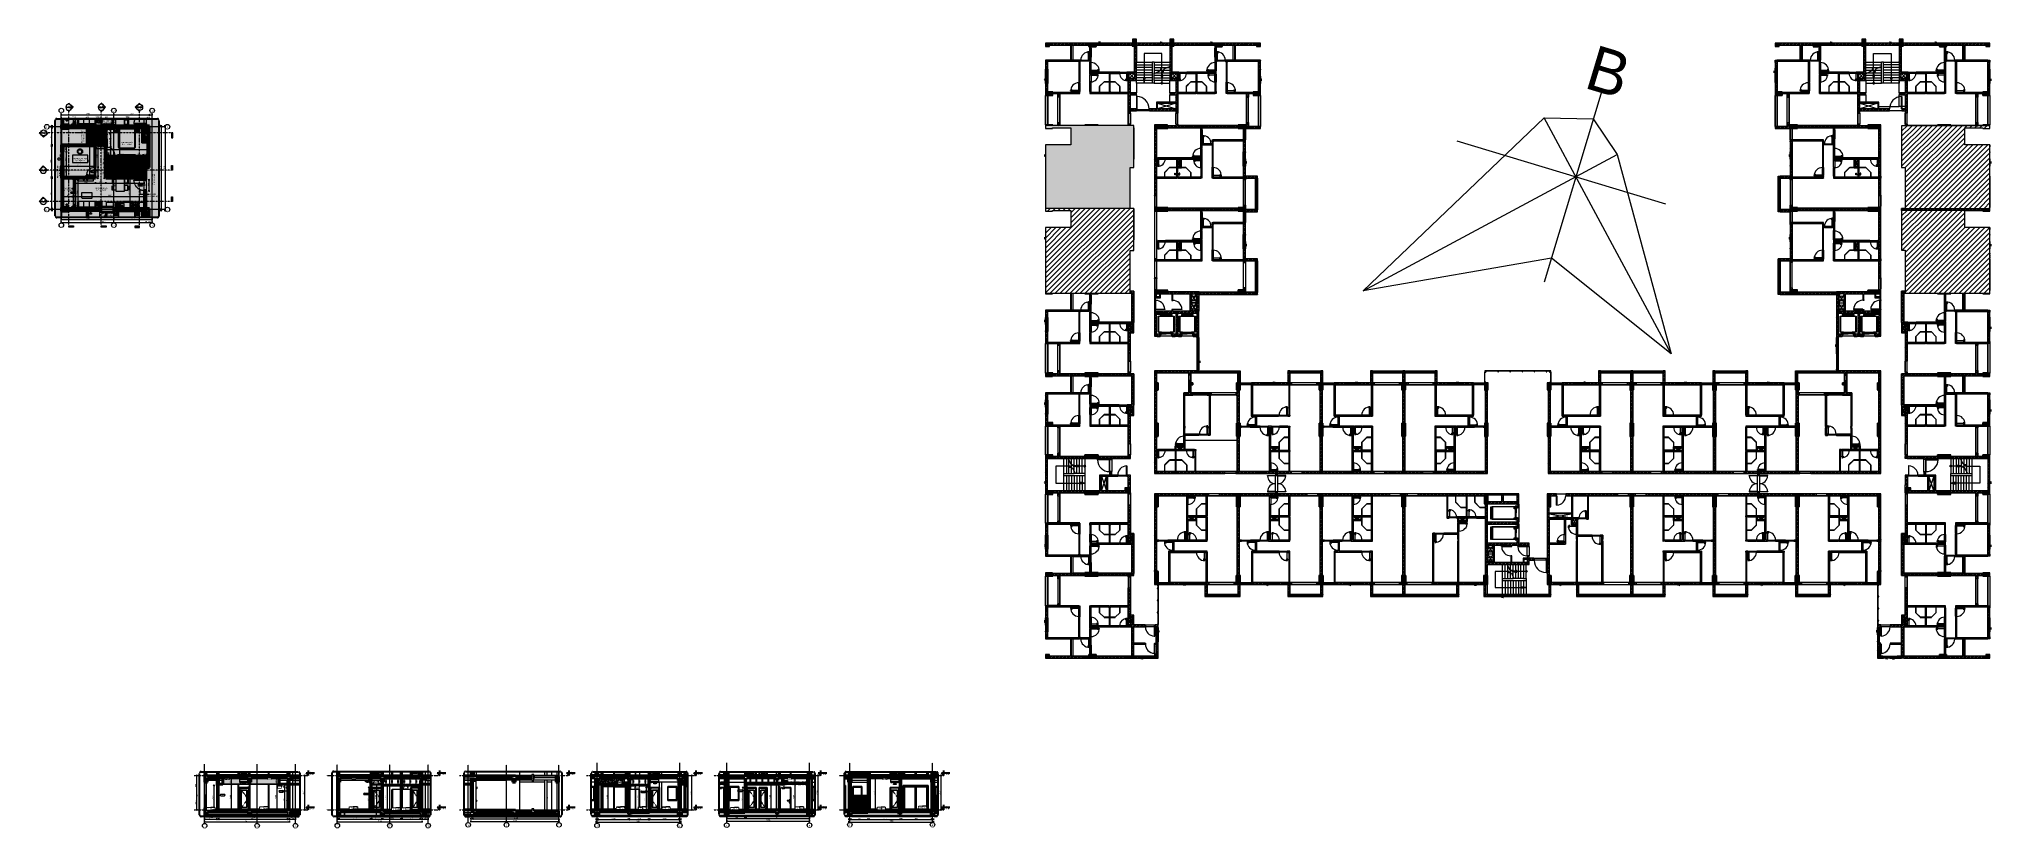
# Model space of a CAD drawing. Header units: millimetres. Extents: x 31444 to 224909, y 392 to 78637.
import ezdxf

# ---------------------------------------------------------------- set-up
doc = ezdxf.new("R2010")
doc.units = ezdxf.units.MM
for name, pattern in [('Centre', [31.75, 6.35, -4.7625, 15.875, -4.7625]), ('Dash', [6, 3, -3]), ('Dash - Tight', [4.5, 3, -1.5]), ('Dash Dot 3_16_', [7.9375, 4.7625, -1.5875, 0, -1.5875]), ('Grid Line', [22.225, 12.7, -3.175, 3.175, -3.175]), ('Hidden', [7.14375, 4.7625, -2.38125]), ('IMPORT-CENTER _2_', [40.64, 25.4, -5.08, 5.08, -5.08]), ('IMPORT-CENTER _3_', [10.16, 6.35, -1.27, 1.27, -1.27]), ('IMPORT-Dash _2_', [6, 3, -3])]:
    doc.linetypes.add(name, pattern=pattern)
for name, color, linetype, lineweight in [('0-1', 7, 'Continuous', 5), ('0-2', 130, 'Continuous', 9), ('0-3', 7, 'Continuous', 18), ('0-4', 90, 'Continuous', 5), ('0-5', 130, 'Continuous', 5), ('A-ANNO-DIMS', 211, 'Continuous', 9), ('A-ANNO-DIMS-50', 211, 'Continuous', 9), ('A-CLNG', 13, 'Continuous', 18), ('A-CLNG-1', 250, 'Continuous', 35), ('A-CLNG-2', 7, 'Continuous', 18), ('A-CLNG-FNSH-1', 7, 'Continuous', 18), ('A-CLNG-IDEN', 151, 'Continuous', 9), ('A-CLNG-PATT-1', 7, 'Continuous', 18), ('A-CLNG-PATT-2', 71, 'Continuous', 25), ('A-CLNG-PATT-3', 13, 'Continuous', 18), ('A-CLNG-PATT-4', 9, 'Continuous', 18), ('A-DETL-GENF', 92, 'Continuous', 18), ('A-DETL-GENF-1', 7, 'Continuous', 18), ('A-DETL-GENF-3', 92, 'Dash - Tight', 18), ('A-DETL-GENF-4', 9, 'Continuous', 18), ('A-DETL-GENF-5', 92, 'Hidden', 25), ('A-DETL-GENF-6', 20, 'Continuous', 9), ('A-DETL-GENF-7', 130, 'Continuous', 9), ('A-DETL-GENF-HDLN-1', 7, 'Dash', 18), ('A-DETL-MEDM', 33, 'Continuous', 35), ('A-DETL-THIN', 151, 'Continuous', 18), ('A-DETL-THIN-1', 7, 'Continuous', 18), ('A-DETL-THIN-2', 130, 'Continuous', 9), ('A-DETL-THIN-3', 151, 'Continuous', 9), ('A-DOOR', 31, 'Continuous', 18), ('A-DOOR-1', 253, 'Continuous', 18), ('A-DOOR-2', 130, 'Continuous', 9), ('A-DOOR-3', 7, 'Continuous', 18), ('A-DOOR-4', 50, 'Continuous', 25), ('A-DOOR-5', 31, 'Continuous', 25), ('A-DOOR-FRAM', 31, 'Continuous', 25), ('A-DOOR-FRAM-1', 31, 'Continuous', 18), ('A-DOOR-FRAM-2', 130, 'Continuous', 9), ('A-DOOR-GLAZ', 31, 'Continuous', 25), ('A-DOOR-GLAZ-1', 31, 'Continuous', 18), ('A-DOOR-HDLN', 31, 'Dash', 25), ('A-DOOR-IDEN', 31, 'Continuous', 9), ('A-FLOR', 192, 'Continuous', 18), ('A-FLOR-1', 130, 'Continuous', 9), ('A-FLOR-2', 7, 'Continuous', 18), ('A-FLOR-3', 10, 'Continuous', 18), ('A-FLOR-4', 9, 'Continuous', 18), ('A-FLOR-FNSH-1', 250, 'Continuous', 35), ('A-FLOR-HRAL', 11, 'Continuous', 18), ('A-FLOR-HRAL-1', 253, 'Continuous', 18), ('A-FLOR-HRAL-2', 7, 'Continuous', 18), ('A-FLOR-HRAL-3', 9, 'Continuous', 18), ('A-FLOR-HRAL-4', 11, 'Continuous', 25), ('A-FLOR-HRAL-5', 130, 'Continuous', 9), ('A-FLOR-IDEN', 11, 'Continuous', 9), ('A-FLOR-LEVL', 51, 'Continuous', 9), ('A-FLOR-LEVL-1', 51, 'Continuous', 25), ('A-FLOR-LEVL-2', 51, 'Centre', 9), ('A-FLOR-PATT-1', 253, 'Continuous', 18), ('A-FLOR-PATT-2', 8, 'Continuous', 18), ('A-FLOR-PATT-3', 67, 'Continuous', 18), ('A-FLOR-PATT-4', 9, 'Continuous', 18), ('A-GLAZ', 151, 'Continuous', 18), ('A-GLAZ-1', 253, 'Continuous', 18), ('A-GLAZ-2', 50, 'Continuous', 25), ('A-GLAZ-3', 71, 'Continuous', 25), ('A-GLAZ-4', 151, 'Continuous', 25), ('A-GLAZ-5', 7, 'Continuous', 18), ('A-GLAZ-6', 130, 'Continuous', 9), ('A-GLAZ-CURT', 52, 'Continuous', 18), ('A-GLAZ-CURT-1', 253, 'Continuous', 18), ('A-GLAZ-CURT-2', 50, 'Continuous', 25), ('A-GLAZ-CURT-3', 7, 'Continuous', 18), ('A-GLAZ-CURT-4', 130, 'Continuous', 9), ('A-GLAZ-CWMG', 51, 'Continuous', 18), ('A-GLAZ-CWMG-1', 130, 'Continuous', 9), ('A-GLAZ-CWMG-2', 51, 'Continuous', 35), ('A-GLAZ-IDEN', 152, 'Continuous', 9), ('A-WALL', 113, 'Continuous', 18), ('A-WALL-1', 130, 'Continuous', 9), ('A-WALL-2', 250, 'Continuous', 35), ('A-WALL-3', 7, 'Continuous', 18), ('A-WALL-4', 254, 'Continuous', 35), ('A-WALL-5', 9, 'Continuous', 18), ('A-WALL-6', 113, 'Continuous', 35), ('A-WALL-PATT-1', 9, 'Continuous', 18), ('A-WALL-PATT-2', 111, 'Continuous', 18), ('A-WALL-PATT-3', 130, 'Continuous', 9), ('A_1404_dwg-1', 130, 'Continuous', 9), ('E-FIRE', 130, 'Continuous', 9), ('G-ANNO-SYMB', 111, 'Continuous', 9), ('G-ANNO-SYMB-1', 111, 'Dash Dot 3_16_', 18), ('G-ANNO-TEXT-1', 7, 'Continuous', 9), ('G-ANNO-TEXT-2', 130, 'Continuous', 9), ('G-IMPT', 8, 'Continuous', 18), ('G-IMPT-1', 9, 'Continuous', 18), ('G-IMPT-2', 10, 'Continuous', 18), ('G-IMPT-3', 8, 'Continuous', 25), ('G-IMPT-4', 8, 'IMPORT-CENTER _3_', 18), ('G-IMPT-5', 8, 'IMPORT-CENTER _2_', 18), ('HOA GIO_TIEN GIANG_dwg-1', 7, 'Continuous', 18), ('I-FURN', 30, 'Continuous', 18), ('I-FURN-1', 253, 'Continuous', 18), ('I-FURN-2', 10, 'Continuous', 18), ('I-WALL', 130, 'Continuous', 9), ('I-WALL-1', 130, 'Continuous', 9), ('M-EQPM', 50, 'Continuous', 18), ('M-EQPM-1', 253, 'Continuous', 18), ('M-EQPM-2', 7, 'Continuous', 18), ('M-EQPM-3', 9, 'Continuous', 18), ('M-EQPM-4', 50, 'Continuous', 25), ('M-EQPM-5', 130, 'Continuous', 9), ('M-EQPM-IDEN', 50, 'Continuous', 9), ('P-SANR-FIXT', 6, 'Continuous', 18), ('P-SANR-FIXT-1', 253, 'Continuous', 18), ('P-SANR-FIXT-2', 221, 'Continuous', 25), ('S-BEAM-1', 7, 'Continuous', 18), ('S-BEAM-2', 191, 'Continuous', 5), ('S-BEAM-3', 90, 'Continuous', 50), ('S-COLS', 52, 'Continuous', 18), ('S-COLS-1', 130, 'Continuous', 9), ('S-COLS-10', 191, 'Continuous', 5), ('S-COLS-11', 130, 'IMPORT-Dash _2_', 9), ('S-COLS-2', 130, 'Continuous', 9), ('S-COLS-3', 254, 'Continuous', 35), ('S-COLS-4', 130, 'Continuous', 9), ('S-COLS-5', 250, 'Continuous', 35), ('S-COLS-6', 253, 'Continuous', 18), ('S-COLS-7', 52, 'Continuous', 35), ('S-COLS-8', 52, 'Dash', 18), ('S-COLS-9', 7, 'Continuous', 18), ('S-COLS-HDLN', 52, 'Dash', 18), ('S-COLS-HDLN-1', 7, 'Dash', 18), ('S-COLS-HDLN-2', 130, 'IMPORT-Dash _2_', 9), ('S-GRID-1', 1, 'Grid Line', 9), ('S-GRID-IDEN', 1, 'Continuous', 9), ('S-STRS', 130, 'Continuous', 9), ('S-STRS-ANNO', 130, 'Continuous', 9), ('S-STRS-MBND', 130, 'Continuous', 9), ('TEXT', 130, 'Continuous', 9), ('TEXT-1', 7, 'Continuous', 18)]:
    doc.layers.add(name, color=color, linetype=linetype, lineweight=lineweight)
doc.layers.add('A-DETL-GENF-2', color=7, linetype='Continuous', lineweight=18, transparency=0.2)
doc.styles.add('.VnAvantH', font='', dxfattribs={"height": 4455})
doc.styles.add('Arial', font='arial.ttf', dxfattribs={"height": 100})
doc.styles.add('Arial_1', font='arial.ttf', dxfattribs={"width": 0.9, "height": 75})
doc.styles.add('Arial_2', font='arial.ttf', dxfattribs={"height": 60})
doc.styles.add('Arial_B', font='arialbd.ttf', dxfattribs={"width": 0.95, "height": 125})
doc.styles.add('Arial_B_1', font='arialbd.ttf', dxfattribs={"width": 0.9, "height": 100})
doc.styles.add('Arial_B_2', font='arialbd.ttf', dxfattribs={"width": 0.85, "height": 105})
doc.styles.add('Arial_B_3', font='arialbd.ttf', dxfattribs={"height": 60})
doc.styles.add('Tahoma', font='tahoma.ttf', dxfattribs={"width": 0.8, "height": 100})
doc.styles.add('Tahoma_1', font='tahoma.ttf', dxfattribs={"width": 0.8, "height": 90})
doc.styles.add('Tahoma_B', font='tahomabd.ttf', dxfattribs={"height": 162.5})
doc.styles.add('Tahoma_B_1', font='tahomabd.ttf', dxfattribs={"width": 0.85, "height": 100})
doc.styles.add('UTM Avo', font='', dxfattribs={"width": 0.9, "height": 125})
doc.styles.get('.VnAvantH').set_extended_font_data('.VnAvantH')
doc.styles.get('UTM Avo').set_extended_font_data('UTM Avo')
doc.dimstyles.new('1_Dim_chi_tiet_2_5', dxfattribs={"dimscale": 304.8, "dimtxt": 124.912619, "dimasz": 0.19685, "dimexe": 0.164042, "dimexo": 0.0625, "dimgap": 0.016404, "dimtad": 1, "dimdec": 0, "dimrnd": 5, "dimzin": 0, "dimdsep": 46, "dimtxsty": 'UTM Avo', "dimblk1": 'OBLIQUE', "dimblk2": 'OBLIQUE', "dimsah": 1, "dimcen": 0.09, "dimdle": 0.164042, "dimazin": 0, "dimtfac": 1, "dimtdec": 4, "dimtix": 1, "dimtmove": 0, "dimatfit": 3, "dimfxl": 0.328084, "dimfxlon": 1, "dimtvp": 1, "dimtolj": 1, "dimtzin": 0, "dimarcsym": 2})
pattern_1 = [(45, (0, 0), (-28.284271, 28.284271), [])]
pattern_2 = [(50, (0, 0), (364.3679, -31.8783), [38.1, -419.1]), (355, (0, 0), (-70.4859, 382.1133), [30.48, -335.28]), (100.451, (30.36, -2.66), (293.885, 350.2334), [32.38, -356.18]), (46.184, (0, 101.6), (542.1585, -84.0858), [57.15, -628.65]), (96.636, (45.2, 94.6), (474.805, 494.8554), [48.57, -534.27]), (351.184, (0, 101.6), (474.8102, 494.85), [45.72, -502.92]), (21, (50.8, 76.2), (303.2285, -204.5305), [38.1, -419.1]), (326, (50.8, 76.2), (123.6039, 368.376), [30.48, -335.28]), (71.451, (76.07, 59.16), (426.8341, 163.8427), [32.38, -356.18]), (37.5, (0, 0), (6.17665, 169.11015), [3.353, -327.863, 3.353, -337.007, -336.55]), (37.5, (0, 0), (6.17665, 169.11015), [-671.576, 3.353, -333.197]), (7.5, (0, 0), (133.63888, 200.3615), [3.353, -190.703, 3.353, -320.243, -128.27]), (7.5, (0, 0), (133.63888, 200.3615), [-517.652, 3.353, -124.917]), (327.5, (-113.28, 0), (271.18182, -11.45836), [3.353, -123.647, 3.353, -392.887, -525.78]), (327.5, (-113.28, 0), (271.18182, -11.45836), [-523.24, 3.353, -522.427]), (317.5, (-164.08, 0), (296.2585, 50.85285), [3.353, -161.747, 3.353, -259.791, -373.38]), (317.5, (-164.08, 0), (296.2585, 50.85285), [-428.244, 3.353, -370.027]), (45, (0, 0), (-125.7236, 125.7236), []), (45, (0, 190.5), (-125.7236, 125.7236), [])]
pattern_3 = [(50, (37692.33, 15875), (364.368, -31.878), [38.1, -419.1]), (355, (37692.33, 15875), (-70.486, 382.113), [30.48, -335.28]), (100.451, (37722.7, 15872.34), (293.885, 350.233), [32.38, -356.18]), (46.184, (37692.33, 15976.6), (542.158, -84.086), [57.15, -628.65]), (96.636, (37737.5, 15969.6), (474.805, 494.855), [48.57, -534.27]), (351.184, (37692.33, 15976.6), (474.81, 494.85), [45.72, -502.92]), (21, (37743.13, 15951.2), (303.2285, -204.5305), [38.1, -419.1]), (326, (37743.13, 15951.2), (123.604, 368.376), [30.48, -335.28]), (71.451, (37768.4, 15934.16), (426.834, 163.843), [32.38, -356.18]), (37.5, (37692.33, 15875), (6.1766, 169.1102), [3.353, -327.863, 3.353, -337.007, -336.55]), (37.5, (37692.33, 15875), (6.1766, 169.1102), [-671.576, 3.353, -333.197]), (7.5, (37692.33, 15875), (133.6389, 200.3615), [3.353, -190.703, 3.353, -320.243, -128.27]), (7.5, (37692.33, 15875), (133.6389, 200.3615), [-517.652, 3.353, -124.917]), (327.5, (37579.05, 15875), (271.1818, -11.4584), [3.353, -123.647, 3.353, -392.887, -525.78]), (327.5, (37579.05, 15875), (271.1818, -11.4584), [-523.24, 3.353, -522.427]), (317.5, (37528.25, 15875), (296.2585, 50.853), [3.353, -161.747, 3.353, -259.791, -373.38]), (317.5, (37528.25, 15875), (296.2585, 50.853), [-428.244, 3.353, -370.027]), (45, (37692.33, 15875), (-125.7236, 125.7236), []), (45, (37692.33, 16065.5), (-125.7236, 125.7236), [])]
pattern_4 = [(0, (37692.33, 15875), (406.4, 101.6), [16.764, -288.036, 16.764, -288.036, -1625.6]), (0, (37692.33, 15875), (406.4, 101.6), [-609.6, 16.764, -592.836, 16.764, -288.036, -711.2]), (0, (37692.33, 15875), (406.4, 101.6), [-1524, 16.764, -186.436, 16.764, -491.236]), (120, (37844.73, 15925.8), (-291.1882, 301.1527), [16.764, -288.036, 16.764, -288.036, -1625.6]), (120, (37844.73, 15925.8), (-291.1882, 301.1527), [-609.6, 16.764, -592.836, 16.764, -288.036, -711.2]), (120, (37844.73, 15925.8), (-291.1882, 301.1527), [-1524, 16.764, -186.436, 16.764, -491.236]), (240, (37895.53, 16129), (-115.2118, -402.7527), [16.764, -288.036, 16.764, -288.036, -1625.6]), (240, (37895.53, 16129), (-115.2118, -402.7527), [-609.6, 16.764, -592.836, 16.764, -288.036, -711.2]), (240, (37895.53, 16129), (-115.2118, -402.7527), [-1524, 16.764, -186.436, 16.764, -491.236])]
pattern_5 = [(0, (37692.334, 15875), (203.2, 50.8), [16.764, -135.636, 16.764, -135.636, -812.8]), (0, (37692.334, 15875), (203.2, 50.8), [-304.8, 16.764, -288.036, 16.764, -135.636, -355.6]), (0, (37692.334, 15875), (203.2, 50.8), [-762, 16.764, -84.836, 16.764, -237.236]), (120, (37768.534, 15900.4), (-145.59409, 150.57636), [16.764, -135.636, 16.764, -135.636, -812.8]), (120, (37768.534, 15900.4), (-145.59409, 150.57636), [-304.8, 16.764, -288.036, 16.764, -135.636, -355.6]), (120, (37768.534, 15900.4), (-145.59409, 150.57636), [-762, 16.764, -84.836, 16.764, -237.236]), (240, (37793.934, 16002), (-57.60591, -201.37636), [16.764, -135.636, 16.764, -135.636, -812.8]), (240, (37793.934, 16002), (-57.60591, -201.37636), [-304.8, 16.764, -288.036, 16.764, -135.636, -355.6]), (240, (37793.934, 16002), (-57.60591, -201.37636), [-762, 16.764, -84.836, 16.764, -237.236])]
pattern_6 = [(45, (51897.11, 15875), (-53.033, 53.033), []), (135, (51897.11, 15875), (-53.033, -53.033), [])]
pattern_7 = [(0, (51897.11, 15875), (406.4, 101.6), [16.764, -288.036, 16.764, -288.036, -1625.6]), (0, (51897.11, 15875), (406.4, 101.6), [-609.6, 16.764, -592.836, 16.764, -288.036, -711.2]), (0, (51897.11, 15875), (406.4, 101.6), [-1524, 16.764, -186.436, 16.764, -491.236]), (120, (52049.51, 15925.8), (-291.1882, 301.1527), [16.764, -288.036, 16.764, -288.036, -1625.6]), (120, (52049.51, 15925.8), (-291.1882, 301.1527), [-609.6, 16.764, -592.836, 16.764, -288.036, -711.2]), (120, (52049.51, 15925.8), (-291.1882, 301.1527), [-1524, 16.764, -186.436, 16.764, -491.236]), (240, (52100.31, 16129), (-115.2118, -402.7527), [16.764, -288.036, 16.764, -288.036, -1625.6]), (240, (52100.31, 16129), (-115.2118, -402.7527), [-609.6, 16.764, -592.836, 16.764, -288.036, -711.2]), (240, (52100.31, 16129), (-115.2118, -402.7527), [-1524, 16.764, -186.436, 16.764, -491.236])]
pattern_8 = [(45, (51897.11, 15875), (-28.28427, 28.28427), [])]
pattern_9 = [(45, (37692.334, 15875), (-28.28427, 28.28427), [])]
pattern_10 = [(45, (37692.334, 15875), (-17.67767, 17.67767), []), (135, (37692.334, 15875), (-17.67767, -17.67767), [])]
pattern_11 = [(45, (65045.51, 15875), (-53.033, 53.033), []), (135, (65045.51, 15875), (-53.033, -53.033), [])]
pattern_12 = [(0, (65045.51, 15875), (406.4, 101.6), [16.764, -288.036, 16.764, -288.036, -1625.6]), (0, (65045.51, 15875), (406.4, 101.6), [-609.6, 16.764, -592.836, 16.764, -288.036, -711.2]), (0, (65045.51, 15875), (406.4, 101.6), [-1524, 16.764, -186.436, 16.764, -491.236]), (120, (65197.91, 15925.8), (-291.1882, 301.1527), [16.764, -288.036, 16.764, -288.036, -1625.6]), (120, (65197.91, 15925.8), (-291.1882, 301.1527), [-609.6, 16.764, -592.836, 16.764, -288.036, -711.2]), (120, (65197.91, 15925.8), (-291.1882, 301.1527), [-1524, 16.764, -186.436, 16.764, -491.236]), (240, (65248.71, 16129), (-115.2118, -402.7527), [16.764, -288.036, 16.764, -288.036, -1625.6]), (240, (65248.71, 16129), (-115.2118, -402.7527), [-609.6, 16.764, -592.836, 16.764, -288.036, -711.2]), (240, (65248.71, 16129), (-115.2118, -402.7527), [-1524, 16.764, -186.436, 16.764, -491.236])]
pattern_13 = [(45, (65045.512, 15875), (-28.28427, 28.28427), [])]
pattern_14 = [(50, (-39037.14, 15875), (364.368, -31.878), [38.1, -419.1]), (355, (-39037.14, 15875), (-70.486, 382.113), [30.48, -335.28]), (100.451, (-39006.78, 15872.34), (293.885, 350.233), [32.38, -356.18]), (46.184, (-39037.14, 15976.6), (542.158, -84.086), [57.15, -628.65]), (96.636, (-38991.96, 15969.6), (474.805, 494.855), [48.57, -534.27]), (351.184, (-39037.14, 15976.6), (474.81, 494.85), [45.72, -502.92]), (21, (-38986.34, 15951.2), (303.2285, -204.5305), [38.1, -419.1]), (326, (-38986.34, 15951.2), (123.604, 368.376), [30.48, -335.28]), (71.451, (-38961.07, 15934.16), (426.834, 163.843), [32.38, -356.18]), (37.5, (-39037.14, 15875), (6.1766, 169.1102), [3.353, -327.863, 3.353, -337.007, -336.55]), (37.5, (-39037.14, 15875), (6.1766, 169.1102), [-671.576, 3.353, -333.197]), (7.5, (-39037.14, 15875), (133.639, 200.3615), [3.353, -190.703, 3.353, -320.243, -128.27]), (7.5, (-39037.14, 15875), (133.639, 200.3615), [-517.652, 3.353, -124.917]), (327.5, (-39150.43, 15875), (271.1818, -11.4584), [3.353, -123.647, 3.353, -392.887, -525.78]), (327.5, (-39150.43, 15875), (271.1818, -11.4584), [-523.24, 3.353, -522.427]), (317.5, (-39201.22, 15875), (296.2585, 50.853), [3.353, -161.747, 3.353, -259.791, -373.38]), (317.5, (-39201.22, 15875), (296.2585, 50.853), [-428.244, 3.353, -370.027]), (45, (-39037.14, 15875), (-125.7236, 125.7236), []), (45, (-39037.14, 16065.5), (-125.7236, 125.7236), [])]
pattern_15 = [(45, (77592.23, 15875), (-53.033, 53.033), []), (135, (77592.23, 15875), (-53.033, -53.033), [])]
pattern_16 = [(0, (77592.23, 15875), (406.4, 101.6), [16.764, -288.036, 16.764, -288.036, -1625.6]), (0, (77592.23, 15875), (406.4, 101.6), [-609.6, 16.764, -592.836, 16.764, -288.036, -711.2]), (0, (77592.23, 15875), (406.4, 101.6), [-1524, 16.764, -186.436, 16.764, -491.236]), (120, (77744.63, 15925.8), (-291.1882, 301.1527), [16.764, -288.036, 16.764, -288.036, -1625.6]), (120, (77744.63, 15925.8), (-291.1882, 301.1527), [-609.6, 16.764, -592.836, 16.764, -288.036, -711.2]), (120, (77744.63, 15925.8), (-291.1882, 301.1527), [-1524, 16.764, -186.436, 16.764, -491.236]), (240, (77795.43, 16129), (-115.2118, -402.7527), [16.764, -288.036, 16.764, -288.036, -1625.6]), (240, (77795.43, 16129), (-115.2118, -402.7527), [-609.6, 16.764, -592.836, 16.764, -288.036, -711.2]), (240, (77795.43, 16129), (-115.2118, -402.7527), [-1524, 16.764, -186.436, 16.764, -491.236])]
pattern_17 = [(45, (77592.226, 15875), (-28.28427, 28.28427), [])]
pattern_18 = [(50, (77592.23, 15875), (364.368, -31.8783), [38.1, -419.1]), (355, (77592.23, 15875), (-70.486, 382.113), [30.48, -335.28]), (100.451, (77622.6, 15872.34), (293.885, 350.233), [32.38, -356.18]), (46.184, (77592.23, 15976.6), (542.158, -84.086), [57.15, -628.65]), (96.636, (77637.4, 15969.6), (474.805, 494.855), [48.57, -534.27]), (351.184, (77592.2, 15976.6), (474.81, 494.85), [45.72, -502.92]), (21, (77643.03, 15951.2), (303.2285, -204.5305), [38.1, -419.1]), (326, (77643.03, 15951.2), (123.604, 368.376), [30.48, -335.28]), (71.451, (77668.3, 15934.16), (426.834, 163.843), [32.38, -356.18]), (37.5, (77592.23, 15875), (6.1766, 169.1102), [3.353, -327.863, 3.353, -337.007, -336.55]), (37.5, (77592.23, 15875), (6.1766, 169.1102), [-671.576, 3.353, -333.197]), (7.5, (77592.23, 15875), (133.6389, 200.3615), [3.353, -190.703, 3.353, -320.243, -128.27]), (7.5, (77592.23, 15875), (133.6389, 200.3615), [-517.652, 3.353, -124.917]), (327.5, (77478.94, 15875), (271.1818, -11.4584), [3.353, -123.647, 3.353, -392.887, -525.78]), (327.5, (77478.94, 15875), (271.1818, -11.4584), [-523.24, 3.353, -522.427]), (317.5, (77428.14, 15875), (296.2585, 50.853), [3.353, -161.747, 3.353, -259.791, -373.38]), (317.5, (77428.14, 15875), (296.2585, 50.853), [-428.244, 3.353, -370.027]), (45, (77592.23, 15875), (-125.7236, 125.7236), []), (45, (77592.23, 16065.5), (-125.7236, 125.7236), [])]
pattern_19 = [(45, (60606.818, 15875), (-28.28427, 28.28427), [])]
pattern_20 = [(0, (60606.82, 15875), (203.2, 50.8), [16.764, -135.636, 16.764, -135.636, -812.8]), (0, (60606.82, 15875), (203.2, 50.8), [-304.8, 16.764, -288.036, 16.764, -135.636, -355.6]), (0, (60606.82, 15875), (203.2, 50.8), [-762, 16.764, -84.836, 16.764, -237.236]), (120, (60683.02, 15900.4), (-145.59409, 150.57636), [16.764, -135.636, 16.764, -135.636, -812.8]), (120, (60683.02, 15900.4), (-145.59409, 150.57636), [-304.8, 16.764, -288.036, 16.764, -135.636, -355.6]), (120, (60683.02, 15900.4), (-145.59409, 150.57636), [-762, 16.764, -84.836, 16.764, -237.236]), (240, (60708.42, 16002), (-57.60591, -201.37636), [16.764, -135.636, 16.764, -135.636, -812.8]), (240, (60708.42, 16002), (-57.60591, -201.37636), [-304.8, 16.764, -288.036, 16.764, -135.636, -355.6]), (240, (60708.42, 16002), (-57.60591, -201.37636), [-762, 16.764, -84.836, 16.764, -237.236])]
pattern_21 = [(0, (60606.82, 15875), (406.4, 101.6), [16.764, -288.036, 16.764, -288.036, -1625.6]), (0, (60606.82, 15875), (406.4, 101.6), [-609.6, 16.764, -592.836, 16.764, -288.036, -711.2]), (0, (60606.82, 15875), (406.4, 101.6), [-1524, 16.764, -186.436, 16.764, -491.236]), (120, (60759.22, 15925.8), (-291.1882, 301.1527), [16.764, -288.036, 16.764, -288.036, -1625.6]), (120, (60759.22, 15925.8), (-291.1882, 301.1527), [-609.6, 16.764, -592.836, 16.764, -288.036, -711.2]), (120, (60759.22, 15925.8), (-291.1882, 301.1527), [-1524, 16.764, -186.436, 16.764, -491.236]), (240, (60810.02, 16129), (-115.2118, -402.7527), [16.764, -288.036, 16.764, -288.036, -1625.6]), (240, (60810.02, 16129), (-115.2118, -402.7527), [-609.6, 16.764, -592.836, 16.764, -288.036, -711.2]), (240, (60810.02, 16129), (-115.2118, -402.7527), [-1524, 16.764, -186.436, 16.764, -491.236])]
pattern_22 = [(45, (85622.244, 15875), (-28.28427, 28.28427), [])]
pattern_23 = [(50, (-71392.17, 15875), (364.368, -31.8783), [38.1, -419.1]), (355, (-71392.17, 15875), (-70.486, 382.113), [30.48, -335.28]), (100.451, (-71361.8, 15872.34), (293.885, 350.2334), [32.38, -356.18]), (46.184, (-71392.17, 15976.6), (542.158, -84.086), [57.15, -628.65]), (96.636, (-71347, 15969.6), (474.805, 494.855), [48.57, -534.27]), (351.184, (-71392.2, 15976.6), (474.81, 494.85), [45.72, -502.92]), (21, (-71341.37, 15951.2), (303.2285, -204.5305), [38.1, -419.1]), (326, (-71341.37, 15951.2), (123.604, 368.376), [30.48, -335.28]), (71.451, (-71316.1, 15934.16), (426.834, 163.843), [32.38, -356.18]), (37.5, (-71392.17, 15875), (6.1766, 169.1102), [3.353, -327.863, 3.353, -337.007, -336.55]), (37.5, (-71392.17, 15875), (6.1766, 169.1102), [-671.576, 3.353, -333.197]), (7.5, (-71392.17, 15875), (133.6389, 200.3615), [3.353, -190.703, 3.353, -320.243, -128.27]), (7.5, (-71392.17, 15875), (133.6389, 200.3615), [-517.652, 3.353, -124.917]), (327.5, (-71505.46, 15875), (271.1818, -11.4584), [3.353, -123.647, 3.353, -392.887, -525.78]), (327.5, (-71505.46, 15875), (271.1818, -11.4584), [-523.24, 3.353, -522.427]), (317.5, (-71556.26, 15875), (296.2585, 50.853), [3.353, -161.747, 3.353, -259.791, -373.38]), (317.5, (-71556.26, 15875), (296.2585, 50.853), [-428.244, 3.353, -370.027]), (45, (-71392.17, 15875), (-125.7236, 125.7236), []), (45, (-71392.17, 16065.5), (-125.7236, 125.7236), [])]
pattern_24 = [(45, (-71392.172, 15875), (-28.28427, 28.28427), [])]
pattern_25 = [(0, (-71392.17, 15875), (406.4, 101.6), [16.764, -288.036, 16.764, -288.036, -1625.6]), (0, (-71392.17, 15875), (406.4, 101.6), [-609.6, 16.764, -592.836, 16.764, -288.036, -711.2]), (0, (-71392.17, 15875), (406.4, 101.6), [-1524, 16.764, -186.436, 16.764, -491.236]), (120, (-71239.77, 15925.8), (-291.1882, 301.1527), [16.764, -288.036, 16.764, -288.036, -1625.6]), (120, (-71239.77, 15925.8), (-291.1882, 301.1527), [-609.6, 16.764, -592.836, 16.764, -288.036, -711.2]), (120, (-71239.77, 15925.8), (-291.1882, 301.1527), [-1524, 16.764, -186.436, 16.764, -491.236]), (240, (-71188.97, 16129), (-115.2118, -402.7527), [16.764, -288.036, 16.764, -288.036, -1625.6]), (240, (-71188.97, 16129), (-115.2118, -402.7527), [-609.6, 16.764, -592.836, 16.764, -288.036, -711.2]), (240, (-71188.97, 16129), (-115.2118, -402.7527), [-1524, 16.764, -186.436, 16.764, -491.236])]
pattern_26 = [(0, (-71392.17, 15875), (203.2, 50.8), [16.764, -135.636, 16.764, -135.636, -812.8]), (0, (-71392.17, 15875), (203.2, 50.8), [-304.8, 16.764, -288.036, 16.764, -135.636, -355.6]), (0, (-71392.17, 15875), (203.2, 50.8), [-762, 16.764, -84.836, 16.764, -237.236]), (120, (-71315.97, 15900.4), (-145.59409, 150.57636), [16.764, -135.636, 16.764, -135.636, -812.8]), (120, (-71315.97, 15900.4), (-145.59409, 150.57636), [-304.8, 16.764, -288.036, 16.764, -135.636, -355.6]), (120, (-71315.97, 15900.4), (-145.59409, 150.57636), [-762, 16.764, -84.836, 16.764, -237.236]), (240, (-71290.57, 16002), (-57.60591, -201.37636), [16.764, -135.636, 16.764, -135.636, -812.8]), (240, (-71290.57, 16002), (-57.60591, -201.37636), [-304.8, 16.764, -288.036, 16.764, -135.636, -355.6]), (240, (-71290.57, 16002), (-57.60591, -201.37636), [-762, 16.764, -84.836, 16.764, -237.236])]
pattern_27 = [(45, (110349.968, 15875), (-28.28427, 28.28427), [])]
pattern_28 = [(45, (0, 0), (-90.50967, 90.50967), [])]

msp = doc.modelspace()

# ---------------------------------------------------------------- texts
at = {"layer": 'A-DOOR-IDEN', "char_height": 100, "attachment_point": 5, "line_spacing_factor": 0.936439, "style": 'Arial_B_1'}
for s, insert, width in [('\\pt2.25,4.5,6.75,9,11.25,13.5,15.75,18,20.25,22.5,24.75,27,29.25,31.5,33.75,36,38.25,40.5,42.75,45,47.25,49.5,51.75,54,56.25,58.5,60.75,63,65.25,67.5,69.75,72;DIG.01', (37551.8, 68060.3), 407.7), ('\\pt2.25,4.5,6.75,9,11.25,13.5,15.75,18,20.25,22.5,24.75,27,29.25,31.5,33.75,36,38.25,40.5,42.75,45,47.25,49.5,51.75,54,56.25,58.5,60.75,63,65.25,67.5,69.75,72;DIG.02', (38101.8, 66310.7), 407.7), ('\\pt2.25,4.5,6.75,9,11.25,13.5,15.75,18,20.25,22.5,24.75,27,29.25,31.5,33.75,36,38.25,40.5,42.75,45,47.25,49.5,51.75,54,56.25,58.5,60.75,63,65.25,67.5,69.75,72;DIG.03', (38146.6, 67235.7), 407.7), ('\\pt2.25,4.5,6.75,9,11.25,13.5,15.75,18,20.25,22.5,24.75,27,29.25,31.5,33.75,36,38.25,40.5,42.75,45,47.25,49.5,51.75,54,56.25,58.5,60.75,63,65.25,67.5,69.75,72;DIG.02', (41351.8, 66860.3), 407.7), ('\\pt2.25,4.5,6.75,9,11.25,13.5,15.75,18,20.25,22.5,24.75,27,29.25,31.5,33.75,36,38.25,40.5,42.75,45,47.25,49.5,51.75,54,56.25,58.5,60.75,63,65.25,67.5,69.75,72;DIG.03', (36815.9, 65460.7), 407.7), ('\\pt2.25,4.5,6.75,9,11.25,13.5,15.75,18,20.25,22.5,24.75,27,29.25,31.5,33.75,36,38.25,40.5,42.75,45,47.25,49.5,51.75,54,56.25,58.5,60.75,63,65.25,67.5,69.75,72;FD.05', (41489.2, 64113.8), 351.45), ('\\pt2.25,4.5,6.75,9,11.25,13.5,15.75,18,20.25,22.5,24.75,27,29.25,31.5,33.75,36,38.25,40.5,42.75,45,47.25,49.5,51.75,54,56.25,58.5,60.75,63,65.25,67.5,69.75,72;DEG.02', (34805.4, 63383.6), 458.55), ('\\pt2.25,4.5,6.75,9,11.25,13.5,15.75,18,20.25,22.5,24.75,27,29.25,31.5,33.75,36,38.25,40.5,42.75,45,47.25,49.5,51.75,54,56.25,58.5,60.75,63,65.25,67.5,69.75,72;FD.05', (55451.1, 4007.3), 351.45), ('\\pt2.25,4.5,6.75,9,11.25,13.5,15.75,18,20.25,22.5,24.75,27,29.25,31.5,33.75,36,38.25,40.5,42.75,45,47.25,49.5,51.75,54,56.25,58.5,60.75,63,65.25,67.5,69.75,72;DIG.02', (91335.8, 3955.2), 407.7), ('\\pt2.25,4.5,6.75,9,11.25,13.5,15.75,18,20.25,22.5,24.75,27,29.25,31.5,33.75,36,38.25,40.5,42.75,45,47.25,49.5,51.75,54,56.25,58.5,60.75,63,65.25,67.5,69.75,72;DIG.01', (100923.9, 4061.4), 407.7), ('\\pt2.25,4.5,6.75,9,11.25,13.5,15.75,18,20.25,22.5,24.75,27,29.25,31.5,33.75,36,38.25,40.5,42.75,45,47.25,49.5,51.75,54,56.25,58.5,60.75,63,65.25,67.5,69.75,72;DEG.02', (49638.3, 3632.1), 458.55), ('\\pt2.25,4.5,6.75,9,11.25,13.5,15.75,18,20.25,22.5,24.75,27,29.25,31.5,33.75,36,38.25,40.5,42.75,45,47.25,49.5,51.75,54,56.25,58.5,60.75,63,65.25,67.5,69.75,72;DIG.03', (63855.3, 3749.3), 407.7)]:
    msp.add_mtext(s, dxfattribs=dict(at, insert=insert, width=width))
at = {"layer": 'A-FLOR-LEVL', "char_height": 100, "line_spacing_factor": 0.996129, "style": 'Tahoma_B_1'}
for s, insert, width, attachment_point in [('\\pt510,1020,1530,2040,2550,3060,3570,4080,4590,5100,5610,6120,6630,7140,7650,8160,8670,9180,9690,10200,10710,11220,11730,12240,12750,13260,13770,14280,14790,15300,15810,16320;TẦNG 2', (58262.5, 5837.2), 452.625, 7), ('\\pt510,1020,1530,2040,2550,3060,3570,4080,4590,5100,5610,6120,6630,7140,7650,8160,8670,9180,9690,10200,10710,11220,11730,12240,12750,13260,13770,14280,14790,15300,15810,16320;TẦNG 2', (71257.9, 5837.2), 452.625, 7), ('\\pt510,1020,1530,2040,2550,3060,3570,4080,4590,5100,5610,6120,6630,7140,7650,8160,8670,9180,9690,10200,10710,11220,11730,12240,12750,13260,13770,14280,14790,15300,15810,16320;TẦNG 2', (84073.2, 5837.2), 452.625, 7), ('\\pt510,1020,1530,2040,2550,3060,3570,4080,4590,5100,5610,6120,6630,7140,7650,8160,8670,9180,9690,10200,10710,11220,11730,12240,12750,13260,13770,14280,14790,15300,15810,16320;TẦNG 2', (96689.3, 5837.2), 452.625, 7), ('\\pt510,1020,1530,2040,2550,3060,3570,4080,4590,5100,5610,6120,6630,7140,7650,8160,8670,9180,9690,10200,10710,11220,11730,12240,12750,13260,13770,14280,14790,15300,15810,16320;TẦNG 2', (109033.4, 5837.2), 452.625, 7), ('\\pt510,1020,1530,2040,2550,3060,3570,4080,4590,5100,5610,6120,6630,7140,7650,8160,8670,9180,9690,10200,10710,11220,11730,12240,12750,13260,13770,14280,14790,15300,15810,16320;TẦNG 2', (121225.8, 5837.2), 452.625, 7), ('\\pt212.5,425,637.5,850,1062.5,1275,1487.5,1700,1912.5,2125,2337.5,2550,2762.5,2975,3187.5,3400,3612.5,3825,4037.5,4250,4462.5,4675,4887.5,5100,5312.5,5525,5737.5,5950,6162.5,6375,6587.5,6800;+5.600', (58262.5, 5737.5), 441.575, 1), ('\\pt212.5,425,637.5,850,1062.5,1275,1487.5,1700,1912.5,2125,2337.5,2550,2762.5,2975,3187.5,3400,3612.5,3825,4037.5,4250,4462.5,4675,4887.5,5100,5312.5,5525,5737.5,5950,6162.5,6375,6587.5,6800;+5.600', (71257.9, 5737.5), 441.575, 1), ('\\pt212.5,425,637.5,850,1062.5,1275,1487.5,1700,1912.5,2125,2337.5,2550,2762.5,2975,3187.5,3400,3612.5,3825,4037.5,4250,4462.5,4675,4887.5,5100,5312.5,5525,5737.5,5950,6162.5,6375,6587.5,6800;+5.600', (84073.2, 5737.5), 441.575, 1), ('\\pt212.5,425,637.5,850,1062.5,1275,1487.5,1700,1912.5,2125,2337.5,2550,2762.5,2975,3187.5,3400,3612.5,3825,4037.5,4250,4462.5,4675,4887.5,5100,5312.5,5525,5737.5,5950,6162.5,6375,6587.5,6800;+5.600', (96689.3, 5737.5), 441.575, 1), ('\\pt212.5,425,637.5,850,1062.5,1275,1487.5,1700,1912.5,2125,2337.5,2550,2762.5,2975,3187.5,3400,3612.5,3825,4037.5,4250,4462.5,4675,4887.5,5100,5312.5,5525,5737.5,5950,6162.5,6375,6587.5,6800;+5.600', (109033.4, 5737.5), 441.575, 1), ('\\pt212.5,425,637.5,850,1062.5,1275,1487.5,1700,1912.5,2125,2337.5,2550,2762.5,2975,3187.5,3400,3612.5,3825,4037.5,4250,4462.5,4675,4887.5,5100,5312.5,5525,5737.5,5950,6162.5,6375,6587.5,6800;+5.600', (121225.8, 5737.5), 441.575, 1), ('\\pt510,1020,1530,2040,2550,3060,3570,4080,4590,5100,5610,6120,6630,7140,7650,8160,8670,9180,9690,10200,10710,11220,11730,12240,12750,13260,13770,14280,14790,15300,15810,16320;TẦNG 1', (58262.5, 2437.2), 452.625, 7), ('\\pt212.5,425,637.5,850,1062.5,1275,1487.5,1700,1912.5,2125,2337.5,2550,2762.5,2975,3187.5,3400,3612.5,3825,4037.5,4250,4462.5,4675,4887.5,5100,5312.5,5525,5737.5,5950,6162.5,6375,6587.5,6800;+2.200', (58262.5, 2337.5), 441.575, 1), ('\\pt510,1020,1530,2040,2550,3060,3570,4080,4590,5100,5610,6120,6630,7140,7650,8160,8670,9180,9690,10200,10710,11220,11730,12240,12750,13260,13770,14280,14790,15300,15810,16320;TẦNG 1', (71257.9, 2437.2), 452.625, 7), ('\\pt212.5,425,637.5,850,1062.5,1275,1487.5,1700,1912.5,2125,2337.5,2550,2762.5,2975,3187.5,3400,3612.5,3825,4037.5,4250,4462.5,4675,4887.5,5100,5312.5,5525,5737.5,5950,6162.5,6375,6587.5,6800;+2.200', (71257.9, 2337.5), 441.575, 1), ('\\pt510,1020,1530,2040,2550,3060,3570,4080,4590,5100,5610,6120,6630,7140,7650,8160,8670,9180,9690,10200,10710,11220,11730,12240,12750,13260,13770,14280,14790,15300,15810,16320;TẦNG 1', (84073.2, 2437.2), 452.625, 7), ('\\pt212.5,425,637.5,850,1062.5,1275,1487.5,1700,1912.5,2125,2337.5,2550,2762.5,2975,3187.5,3400,3612.5,3825,4037.5,4250,4462.5,4675,4887.5,5100,5312.5,5525,5737.5,5950,6162.5,6375,6587.5,6800;+2.200', (84073.2, 2337.5), 441.575, 1), ('\\pt510,1020,1530,2040,2550,3060,3570,4080,4590,5100,5610,6120,6630,7140,7650,8160,8670,9180,9690,10200,10710,11220,11730,12240,12750,13260,13770,14280,14790,15300,15810,16320;TẦNG 1', (96689.3, 2437.2), 452.625, 7), ('\\pt212.5,425,637.5,850,1062.5,1275,1487.5,1700,1912.5,2125,2337.5,2550,2762.5,2975,3187.5,3400,3612.5,3825,4037.5,4250,4462.5,4675,4887.5,5100,5312.5,5525,5737.5,5950,6162.5,6375,6587.5,6800;+2.200', (96689.3, 2337.5), 441.575, 1), ('\\pt510,1020,1530,2040,2550,3060,3570,4080,4590,5100,5610,6120,6630,7140,7650,8160,8670,9180,9690,10200,10710,11220,11730,12240,12750,13260,13770,14280,14790,15300,15810,16320;TẦNG 1', (109033.4, 2437.2), 452.625, 7), ('\\pt212.5,425,637.5,850,1062.5,1275,1487.5,1700,1912.5,2125,2337.5,2550,2762.5,2975,3187.5,3400,3612.5,3825,4037.5,4250,4462.5,4675,4887.5,5100,5312.5,5525,5737.5,5950,6162.5,6375,6587.5,6800;+2.200', (109033.4, 2337.5), 441.575, 1), ('\\pt510,1020,1530,2040,2550,3060,3570,4080,4590,5100,5610,6120,6630,7140,7650,8160,8670,9180,9690,10200,10710,11220,11730,12240,12750,13260,13770,14280,14790,15300,15810,16320;TẦNG 1', (121225.8, 2437.2), 452.625, 7), ('\\pt212.5,425,637.5,850,1062.5,1275,1487.5,1700,1912.5,2125,2337.5,2550,2762.5,2975,3187.5,3400,3612.5,3825,4037.5,4250,4462.5,4675,4887.5,5100,5312.5,5525,5737.5,5950,6162.5,6375,6587.5,6800;+2.200', (121225.8, 2337.5), 441.575, 1)]:
    msp.add_mtext(s, dxfattribs=dict(at, insert=insert, width=width, attachment_point=attachment_point))
at = {"layer": 'A-GLAZ-IDEN', "char_height": 105, "width": 300.9, "attachment_point": 5, "line_spacing_factor": 0.936439, "style": 'Arial_B_2'}
for s, insert in [('\\pt2.1252,4.2504,6.37455,8.49975,10.62495,12.75015,14.87535,16.9995,19.1247,21.2499,23.3751,25.5003,27.6255,29.74965,31.87485,34.00005,36.12525,38.25045,40.3746,42.4998,44.625,46.7502,48.8754,50.99955,53.12475,55.24995,57.37515,59.50035,61.6245,63.7497,65.8749,68.0001;W.03', (38089.7, 69159.7)), ('\\pt2.1252,4.2504,6.37455,8.49975,10.62495,12.75015,14.87535,16.9995,19.1247,21.2499,23.3751,25.5003,27.6255,29.74965,31.87485,34.00005,36.12525,38.25045,40.3746,42.4998,44.625,46.7502,48.8754,50.99955,53.12475,55.24995,57.37515,59.50035,61.6245,63.7497,65.8749,68.0001;W.01', (33425.6, 66708))]:
    msp.add_mtext(s, dxfattribs=dict(at, insert=insert))
at = {"layer": 'G-ANNO-SYMB', "char_height": 100, "attachment_point": 5, "line_spacing_factor": 0.936439, "style": 'Arial'}
for s, insert, width in [('\\pt635,1270,1905,2540,3175,3810,4445,5080,5715,6350,6985,7620,8255,8890,9525,10160,10795,11430,12065,12700,13335,13970,14605,15240,15875,16510,17145,17780,18415,19050,19685,20320;A.58', (37618.4, 71730.8), 297.5), ('\\pt635,1270,1905,2540,3175,3810,4445,5080,5715,6350,6985,7620,8255,8890,9525,10160,10795,11430,12065,12700,13335,13970,14605,15240,15875,16510,17145,17780,18415,19050,19685,20320;A.58', (41418.4, 71730.8), 297.5), ('\\pt635,1270,1905,2540,3175,3810,4445,5080,5715,6350,6985,7620,8255,8890,9525,10160,10795,11430,12065,12700,13335,13970,14605,15240,15875,16510,17145,17780,18415,19050,19685,20320;CH3.MC2', (31878.9, 65737.1), 625), ('\\pt635,1270,1905,2540,3175,3810,4445,5080,5715,6350,6985,7620,8255,8890,9525,10160,10795,11430,12065,12700,13335,13970,14605,15240,15875,16510,17145,17780,18415,19050,19685,20320;A.58', (31878.7, 65487.6), 297.5)]:
    msp.add_mtext(s, dxfattribs=dict(at, insert=insert, width=width))
at = {"layer": 'G-ANNO-TEXT-1', "char_height": 125, "width": 1410.75, "attachment_point": 5, "rotation": 90, "line_spacing_factor": 0.936439, "style": 'Arial_B'}
for s, insert in [('\\pt570,1140,1710,2280,2850,3420,3990,4560,5130,5700,6270,6840,7410,7980,8550,9120,9690,10260,10830,11400,11970,12540,13110,13680,14250,14820,15390,15960,16530,17100,17670,18240;MẶT TIẾP GIÁP\\PBÊN NGOÀI', (35787.1, 68962)), ('\\pt570,1140,1710,2280,2850,3420,3990,4560,5130,5700,6270,6840,7410,7980,8550,9120,9690,10260,10830,11400,11970,12540,13110,13680,14250,14820,15390,15960,16530,17100,17670,18240;MẶT TIẾP GIÁP\\PBÊN NGOÀI', (33377.2, 65485.1)), ('\\pt570,1140,1710,2280,2850,3420,3990,4560,5130,5700,6270,6840,7410,7980,8550,9120,9690,10260,10830,11400,11970,12540,13110,13680,14250,14820,15390,15960,16530,17100,17670,18240;MẶT TIẾP GIÁP\\PHÀNH LANG', (42780, 64738.5))]:
    msp.add_mtext(s, dxfattribs=dict(at, insert=insert))
at = {"layer": 'G-ANNO-TEXT-1', "char_height": 125, "attachment_point": 5, "line_spacing_factor": 0.936439, "style": 'Arial_B'}
for s, insert, width in [('\\pt570,1140,1710,2280,2850,3420,3990,4560,5130,5700,6270,6840,7410,7980,8550,9120,9690,10260,10830,11400,11970,12540,13110,13680,14250,14820,15390,15960,16530,17100,17670,18240;SÂN PHƠI\\PS = 2,85m2 ', (36967.7, 68980), 1153.3), ('\\pt570,1140,1710,2280,2850,3420,3990,4560,5130,5700,6270,6840,7410,7980,8550,9120,9690,10260,10830,11400,11970,12540,13110,13680,14250,14820,15390,15960,16530,17100,17670,18240;PHÒNG NGỦ\\PS = 11,69m2 ', (40166.7, 68264.1), 1153.3), ('\\pt570,1140,1710,2280,2850,3420,3990,4560,5130,5700,6270,6840,7410,7980,8550,9120,9690,10260,10830,11400,11970,12540,13110,13680,14250,14820,15390,15960,16530,17100,17670,18240;PHÒNG LÀM VIỆC\\PS = 9,61m2 ', (35525.6, 66668.9), 1589.825), ('\\pt570,1140,1710,2280,2850,3420,3990,4560,5130,5700,6270,6840,7410,7980,8550,9120,9690,10260,10830,11400,11970,12540,13110,13680,14250,14820,15390,15960,16530,17100,17670,18240;WC 1\\PS = 3,42m2 ', (38766.5, 65855.8), 961.4), ('\\pt570,1140,1710,2280,2850,3420,3990,4560,5130,5700,6270,6840,7410,7980,8550,9120,9690,10260,10830,11400,11970,12540,13110,13680,14250,14820,15390,15960,16530,17100,17670,18240;WC 2\\PS = 3,42m2 ', (41302.8, 65855.8), 961.4), ('\\pt570,1140,1710,2280,2850,3420,3990,4560,5130,5700,6270,6840,7410,7980,8550,9120,9690,10260,10830,11400,11970,12540,13110,13680,14250,14820,15390,15960,16530,17100,17670,18240;BAN CÔNG\\PS = 2,96m2 ', (34348.6, 63733.9), 961.4), ('\\pt570,1140,1710,2280,2850,3420,3990,4560,5130,5700,6270,6840,7410,7980,8550,9120,9690,10260,10830,11400,11970,12540,13110,13680,14250,14820,15390,15960,16530,17100,17670,18240;PHÒNG KHÁCH\\PS = 23,50m2 ', (37620.6, 63733.9), 1410.75), ('\\pt570,1140,1710,2280,2850,3420,3990,4560,5130,5700,6270,6840,7410,7980,8550,9120,9690,10260,10830,11400,11970,12540,13110,13680,14250,14820,15390,15960,16530,17100,17670,18240;LỐI VÀO\\PCỬA CĂN HỘ', (42680.5, 63127.4), 1134.3)]:
    msp.add_mtext(s, dxfattribs=dict(at, insert=insert, width=width))
at = {"layer": 'M-EQPM-IDEN', "char_height": 75, "width": 270.9, "attachment_point": 5, "line_spacing_factor": 0.936439, "style": 'Arial_1'}
for insert in [(51732.4, 4753.6), (63922.5, 5016.9), (92491.9, 4802.1)]:
    msp.add_mtext('\\pt22.5,45,67.5,90,112.5,135,157.5,180,202.5,225,247.5,270,292.5,315,337.5,360,382.5,405,427.5,450,472.5,495,517.5,540,562.5,585,607.5,630,652.5,675,697.5,720;ML.02', dxfattribs=dict(at, insert=insert))

# ---------------------------------------------------------------- blocks, each defined once
blk = doc.blocks.new('M_Concrete-Rectangular-Column2 - 450x1300-812578-TKCS_CĂN HỘ LOẠI 3 - MẶT BẰNG')
at = {"layer": 'S-COLS-3'}
for p, q in [((650, 225), (650, 175)), ((650, 175), (650, 100))]:
    blk.add_line(p, q, dxfattribs=at)
at = {"layer": 'S-COLS-5'}
blk.add_line((650, 100), (650, -225), dxfattribs=at)
blk = doc.blocks.new('NCV_TKTC_KET CAU_rvt-1-TKCS_CĂN HỘ LOẠI 3 - MẶT BẰNG')
at = {"layer": 'A-FLOR-2'}
for p, q in [((42053, 66735), (42303, 66735)), ((42053, 65987), (42053, 66735)), ((33653, 64835), (33653, 64832))]:
    blk.add_line(p, q, dxfattribs=at)
at = {"layer": 'A-FLOR-3'}
blk.add_line((33653, 69762), (33653, 68137), dxfattribs=at)
at = {"layer": 'A-FLOR-4'}
blk.add_line((33653, 61562), (33653, 60937), dxfattribs=at)
at = {"layer": 'S-COLS', "rotation": 180}
blk.add_blockref('M_Concrete-Rectangular-Column2 - 450x1300-812578-TKCS_CĂN HỘ LOẠI 3 - MẶT BẰNG', (38203, 61737), dxfattribs=at)
blk = doc.blocks.new('DOOR_CW_01 CANH MO-PANEL KINH - DIW_01-900x2200-CỬA GỖ VÂN LAMINATE-553375-TKCS_CĂN HỘ LOẠI 3 - MẶT BẰNG')
at = {"layer": 'A-DETL-GENF-1'}
for p, q in [((-442, -737), (-442, -816)), ((-399, -820), (-438, -820)), ((-434, -711), (-427, -716)), ((-434, -800), (-434, -737)), ((-399, -804), (-430, -804)), ((-399, -792), (-399, -832)), ((-397, -792), (-399, -792)), ((-399, -832), (-397, -832)), ((-397, -182), (-397, -62)), ((-397, -62), (-357, -62)), ((-357, -182), (-397, -182)), ((-397, -196), (-391, -196)), ((-397, -738), (-397, -196)), ((-397, -738), (-391, -738)), ((-357, -752), (-397, -752)), ((-397, -752), (-397, -872)), ((-397, -792), (-397, -832)), ((-397, -872), (-357, -872)), ((-391, -196), (-391, -182)), ((-391, -182), (-363, -182)), ((-391, -752), (-391, -738)), ((-363, -752), (-391, -752)), ((-363, -182), (-363, -196)), ((-357, -196), (-363, -196)), ((-357, -738), (-363, -738)), ((-363, -738), (-363, -752)), ((-357, -62), (-357, -182)), ((-357, -196), (-357, -738)), ((-357, -872), (-357, -752)), ((-357, -792), (-357, -832)), ((-357, -792), (-355, -792)), ((-355, -832), (-357, -832)), ((-355, -792), (-355, -832)), ((-355, -804), (-324, -804)), ((-355, -820), (-316, -820)), ((-320, -711), (-327, -716)), ((-320, -800), (-320, -737)), ((-312, -737), (-312, -816))]:
    blk.add_line(p, q, dxfattribs=at)
blk.add_circle((-407, -60), 10, dxfattribs=at)
for centre, radius, start, end in [((-397, -737), 45, 145, 180), ((-438, -816), 4, 180, 270), ((-407, -60), 814, 268, 0), ((-397, -737), 37, 145, 180), ((-430, -800), 4, 180, 270), ((-357, -737), 37, 0, 35), ((-324, -800), 4, 270, 0), ((-357, -737), 45, 360, 35), ((-316, -816), 4, 270, 0)]:
    blk.add_arc(centre, radius, start, end, dxfattribs=at)
at = {"layer": 'A-DOOR-3'}
blk.add_line((-407, -50), (-382, -50), dxfattribs=at)
at = {"layer": 'A-DOOR-4'}
for p, q in [((-450, 50), (-400, 50)), ((-400, 50), (-400, 0)), ((400, 0), (400, 50)), ((400, 50), (450, 50)), ((-410, -50), (-450, -50)), ((-410, 0), (-410, -50)), ((-400, 0), (-410, 0)), ((410, 0), (400, 0)), ((410, -50), (410, 0)), ((450, -50), (410, -50))]:
    blk.add_line(p, q, dxfattribs=at)
blk = doc.blocks.new('DOOR_CW_01 CANH MO-PANEL KINH - DIG_02-800x2200-CỬA NHÔM KÍNH-400864-TKCS_CĂN HỘ LOẠI 3 - MẶT BẰNG')
at = {"layer": 'A-DETL-GENF-1'}
for p, q in [((-392, 637), (-392, 716)), ((-349, 720), (-388, 720)), ((-384, 700), (-384, 637)), ((-384, 611), (-377, 616)), ((-349, 704), (-380, 704)), ((-349, 732), (-347, 732)), ((-349, 692), (-349, 732)), ((-347, 692), (-349, 692)), ((-347, 772), (-307, 772)), ((-347, 652), (-347, 772)), ((-347, 692), (-347, 732)), ((-307, 652), (-347, 652)), ((-347, 638), (-341, 638)), ((-347, 638), (-347, 196)), ((-347, 196), (-341, 196)), ((-307, 182), (-347, 182)), ((-347, 182), (-347, 62)), ((-347, 62), (-307, 62)), ((-313, 652), (-341, 652)), ((-341, 652), (-341, 638)), ((-341, 196), (-341, 182)), ((-341, 182), (-313, 182)), ((-313, 638), (-313, 652)), ((-307, 638), (-313, 638)), ((-307, 196), (-313, 196)), ((-313, 182), (-313, 196)), ((-307, 772), (-307, 652)), ((-307, 692), (-307, 732)), ((-305, 732), (-307, 732)), ((-307, 692), (-305, 692)), ((-307, 196), (-307, 638)), ((-307, 62), (-307, 182)), ((-305, 692), (-305, 732)), ((-305, 720), (-266, 720)), ((-305, 704), (-274, 704)), ((-270, 611), (-277, 616)), ((-270, 700), (-270, 637)), ((-262, 637), (-262, 716))]:
    blk.add_line(p, q, dxfattribs=at)
blk.add_circle((-357, 60), 10, dxfattribs=at)
for centre, radius, start, end in [((-388, 716), 4, 90, 180), ((-347, 637), 45, 180, 215), ((-380, 700), 4, 90, 180), ((-347, 637), 37, 180, 215), ((-357, 60), 714, 360, 92), ((-307, 637), 37, 325, 0), ((-274, 700), 4, 0, 90), ((-307, 637), 45, 325, 0), ((-266, 716), 4, 0, 90)]:
    blk.add_arc(centre, radius, start, end, dxfattribs=at)
at = {"layer": 'A-DOOR-3'}
blk.add_line((-357, 50), (-332, 50), dxfattribs=at)
at = {"layer": 'A-DOOR-4'}
for p, q in [((-360, 50), (-400, 50)), ((-360, 0), (-360, 50)), ((-350, 0), (-360, 0)), ((-350, -50), (-350, 0)), ((360, 0), (350, 0)), ((350, 0), (350, -50)), ((400, 50), (360, 50)), ((360, 50), (360, 0)), ((-400, -50), (-350, -50)), ((350, -50), (400, -50))]:
    blk.add_line(p, q, dxfattribs=at)
blk = doc.blocks.new('DOOR_CW_01 CANH MO-PANEL KINH - DIW_01-900x2200-CỬA GỖ VÂN LAMINATE-553393-TKCS_CĂN HỘ LOẠI 3 - MẶT BẰNG')
at = {"layer": 'A-DETL-GENF-1'}
for p, q in [((-442, 737), (-442, 816)), ((-399, 820), (-438, 820)), ((-434, 800), (-434, 737)), ((-434, 711), (-427, 716)), ((-399, 804), (-430, 804)), ((-399, 832), (-397, 832)), ((-399, 792), (-399, 832)), ((-397, 792), (-399, 792)), ((-397, 872), (-357, 872)), ((-397, 752), (-397, 872)), ((-397, 792), (-397, 832)), ((-357, 752), (-397, 752)), ((-397, 738), (-391, 738)), ((-397, 738), (-397, 196)), ((-397, 196), (-391, 196)), ((-357, 182), (-397, 182)), ((-397, 182), (-397, 62)), ((-397, 62), (-357, 62)), ((-363, 752), (-391, 752)), ((-391, 752), (-391, 738)), ((-391, 196), (-391, 182)), ((-391, 182), (-363, 182)), ((-363, 738), (-363, 752)), ((-357, 738), (-363, 738)), ((-357, 196), (-363, 196)), ((-363, 182), (-363, 196)), ((-357, 872), (-357, 752)), ((-357, 792), (-357, 832)), ((-355, 832), (-357, 832)), ((-357, 792), (-355, 792)), ((-357, 196), (-357, 738)), ((-357, 62), (-357, 182)), ((-355, 792), (-355, 832)), ((-355, 820), (-316, 820)), ((-355, 804), (-324, 804)), ((-320, 711), (-327, 716)), ((-320, 800), (-320, 737)), ((-312, 737), (-312, 816))]:
    blk.add_line(p, q, dxfattribs=at)
blk.add_circle((-407, 60), 10, dxfattribs=at)
for centre, radius, start, end in [((-438, 816), 4, 90, 180), ((-397, 737), 45, 180, 215), ((-407, 60), 814, 360, 92), ((-430, 800), 4, 90, 180), ((-397, 737), 37, 180, 215), ((-357, 737), 37, 325, 0), ((-324, 800), 4, 360, 90), ((-357, 737), 45, 325, 0), ((-316, 816), 4, 0, 90)]:
    blk.add_arc(centre, radius, start, end, dxfattribs=at)
at = {"layer": 'A-DOOR-3'}
blk.add_line((-407, 50), (-382, 50), dxfattribs=at)
at = {"layer": 'A-DOOR-4'}
for p, q in [((-410, 50), (-450, 50)), ((-410, 0), (-410, 50)), ((-400, 0), (-410, 0)), ((-400, -50), (-400, 0)), ((410, 0), (400, 0)), ((400, 0), (400, -50)), ((450, 50), (410, 50)), ((410, 50), (410, 0)), ((-450, -50), (-400, -50)), ((400, -50), (450, -50))]:
    blk.add_line(p, q, dxfattribs=at)
blk = doc.blocks.new('M_Fixed - 900 x 1400-553070-TKCS_CĂN HỘ LOẠI 3 - MẶT BẰNG')
at = {"layer": 'A-GLAZ-2'}
for p, q in [((-450, 63), (-431, 63)), ((-431, 63), (-431, 0)), ((-431, 44), (-387, 44)), ((-387, 44), (-387, 0)), ((-387, 22), (387, 22)), ((387, 44), (387, 0)), ((431, 44), (387, 44)), ((431, 63), (431, 0)), ((449, 63), (431, 63)), ((-450, -37), (-418, -37)), ((-431, 0), (-387, 0)), ((-418, 0), (-418, -37)), ((387, 0), (431, 0)), ((418, 0), (418, -37)), ((450, -37), (418, -37))]:
    blk.add_line(p, q, dxfattribs=at)
blk = doc.blocks.new('TOILET - TOILET-400871-TKCS_CĂN HỘ LOẠI 3 - MẶT BẰNG')
at = {"layer": 'P-SANR-FIXT-1'}
for p, q in [((214, 19), (-214, 19)), ((194, 20), (-194, 20)), ((-172, 330), (-179, 355)), ((172, 330), (179, 355))]:
    blk.add_line(p, q, dxfattribs=at)
for centre, radius, start, end in [((2, 114), 240, 164.70394, 183.54866), ((-46, 111), 192, 183.54866, 208.71907), ((-4, 116), 234, 144.78534, 164.70394), ((-10, 107), 207, 156.28619, 203.71381), ((-195, 224), 13.8, 71.00733, 129.32763), ((-189, 186), 11.7, 82.4212, 154.58952), ((-194, 26), 6.48, 203.71381, 267.68322), ((-343, 327), 167, 332.62003, 4.54411), ((137, 461), 330, 152.31223, 185.65128), ((-719, 298), 544, 4.54411, 13.94638), ((1, 792), 587, 251.00733, 264.16785), ((179, 2951), 2778, 262.4212, 262.76486), ((0, 384), 180, 197.4036, 232.5964), ((-14, 1400), 1216, 262.59303, 269.60263), ((45, 529), 218, 115.22817, 156.77836), ((0, 416), 206, 237.92683, 270), ((0, 787), 581, 264.16785, 275.83215), ((0, 624), 112, 64.77183, 115.22817), ((0, 3463), 3278, 269.60263, 270.39737), ((0, 416), 206, 270, 302.07317), ((14, 1400), 1216, 270.39737, 277.40697), ((-45, 529), 218, 23.22164, 64.77183), ((-1, 792), 587, 275.83215, 288.99267), ((0, 384), 180, 307.4036, 342.5964), ((-137, 461), 330, 356.31654, 27.68777), ((-179, 2951), 2778, 277.23514, 277.5788), ((343, 327), 167, 175.45589, 207.37997), ((719, 298), 544, 169.71206, 175.45589), ((-1948, 805), 2171, 349.10509, 350.31902), ((189, 186), 11.7, 25.41048, 97.5788), ((195, 224), 13.8, 50.67237, 108.99267), ((194, 26), 6.48, 272.31678, 336.28619), ((4, 116), 234, 15.29606, 35.21466), ((10, 107), 207, 336.28619, 23.71381), ((46, 111), 192, 331.28093, 356.45134), ((-2, 114), 240, 356.45134, 15.29606)]:
    blk.add_arc(centre, radius, start, end, dxfattribs=at)
blk = doc.blocks.new('TOILET - TOILET-348229-TKCS_CĂN HỘ LOẠI 3 - MẶT BẰNG')
at = {"layer": 'P-SANR-FIXT-1'}
for p, q in [((214, -19), (-214, -19)), ((194, -20), (-194, -20)), ((-172, -330), (-179, -355)), ((172, -330), (179, -355))]:
    blk.add_line(p, q, dxfattribs=at)
for centre, radius, start, end in [((2, -114), 240, 176.45134, 195.29606), ((-46, -111), 192, 151.28093, 176.45134), ((-4, -116), 234, 195.29606, 215.21466), ((-10, -107), 207, 156.28619, 203.71381), ((-195, -224), 13.8, 230.67237, 288.99267), ((-194, -26), 6.48, 92.31678, 156.28619), ((-189, -186), 11.7, 205.41048, 277.5788), ((-343, -327), 167, 355.45589, 27.37997), ((137, -461), 330, 174.34872, 207.68777), ((-719, -298), 544, 346.05362, 355.45589), ((1, -792), 587, 95.83215, 108.99267), ((179, -2951), 2778, 97.23514, 97.5788), ((0, -384), 180, 127.4036, 162.5964), ((-14, -1400), 1216, 90.39737, 97.40697), ((45, -529), 218, 203.22164, 244.77183), ((0, -416), 206, 90, 122.07317), ((0, -787), 581, 84.16785, 95.83215), ((0, -624), 112, 244.77183, 295.22817), ((0, -3463), 3278, 89.60263, 90.39737), ((0, -416), 206, 57.92683, 90), ((14, -1400), 1216, 82.59303, 89.60263), ((-45, -529), 218, 295.22817, 336.77836), ((-1, -792), 587, 71.00733, 84.16785), ((0, -384), 180, 17.4036, 52.5964), ((-137, -461), 330, 332.31223, 3.68346), ((-179, -2951), 2778, 82.4212, 82.76486), ((343, -327), 167, 152.62003, 184.54411), ((719, -298), 544, 184.54411, 190.28794), ((-1948, -805), 2171, 9.68098, 10.89491), ((189, -186), 11.7, 262.4212, 334.58952), ((195, -224), 13.8, 251.00733, 309.32763), ((194, -26), 6.48, 23.71381, 87.68322), ((4, -116), 234, 324.78534, 344.70394), ((10, -107), 207, 336.28619, 23.71381), ((46, -111), 192, 3.54866, 28.71907), ((-2, -114), 240, 344.70394, 3.54866)]:
    blk.add_arc(centre, radius, start, end, dxfattribs=at)
blk = doc.blocks.new('BAN LV A - BAN LV A_dwg_ban hoc2-348006-TKCS_CĂN HỘ LOẠI 3 - MẶT BẰNG')
at = {"layer": 'I-FURN'}
for p, q in [((-243, 354), (-243, 162)), ((-194, 389), (-194, 113)), ((146, 437), (-146, 437)), ((-121, 65), (121, 65)), ((194, 113), (194, 389)), ((194, 351), (194, 151)), ((244, 162), (244, 354))]:
    blk.add_line(p, q, dxfattribs=at)
at = {"layer": 'I-FURN', "flags": 128}
blk.add_lwpolyline([(-738, 611), (-738, 1331), (-155, 1331), (762, 1331), (762, 611)], close=True, dxfattribs=at)
at = {"layer": 'I-FURN'}
for centre, radius, start, end in [((-219, 155), 25.3, 163.7398, 16.2602), ((-219, 347), 25.3, 343.7398, 163.7398), ((-180, 75), 17.8, 57.97259, 216.69006), ((-146, 389), 48.6, 90, 180), ((-146, 113), 48.6, 180, 207.58444), ((0, 324), 324, 233.1301, 306.8699), ((0, 359), 318, 237.57575, 302.42425), ((146, 389), 48.6, 360, 90), ((180, 75), 17.8, 323.30994, 122.02741), ((146, 113), 48.6, 332.41556, 0), ((219, 347), 25.3, 16.2602, 170.70537), ((219, 155), 25.3, 189.29463, 16.2602)]:
    blk.add_arc(centre, radius, start, end, dxfattribs=at)
blk = doc.blocks.new('BAN LV A - BAN LV A_dwg-348005-TKCS_CĂN HỘ LOẠI 3 - MẶT BẰNG')
at = {"extrusion": (0, 0, -1), "zscale": -1, "rotation": 180}
blk.add_blockref('BAN LV A - BAN LV A_dwg_ban hoc2-348006-TKCS_CĂN HỘ LOẠI 3 - MẶT BẰNG', (-729, 1384), dxfattribs=at)
blk = doc.blocks.new('BAN LV A - BAN LV A-348231-TKCS_CĂN HỘ LOẠI 3 - MẶT BẰNG')
at = {"layer": 'I-FURN-1'}
for p, q in [((1491, 773), (-9, 773)), ((-9, 773), (-9, 53)), ((-9, 53), (1491, 53)), ((486, 1222), (486, 1029)), ((535, 1270), (535, 1236)), ((535, 1029), (535, 995)), ((583, 946), (875, 946)), ((923, 1233), (923, 1270)), ((923, 995), (923, 1032)), ((973, 1029), (973, 1222)), ((1491, 53), (1491, 773))]:
    blk.add_line(p, q, dxfattribs=at)
for centre, radius, start, end in [((510, 1229), 25.3, 16.2602, 196.2602), ((510, 1036), 25.3, 196.2602, 343.7398), ((549, 1308), 17.8, 143.30994, 240.59603), ((729, 1060), 324, 53.1301, 126.8699), ((583, 1270), 48.6, 152.41556, 180), ((583, 995), 48.6, 180, 270), ((875, 995), 48.6, 270, 360), ((909, 1308), 17.8, 299.40397, 36.69006), ((875, 1270), 48.6, 360, 27.58444), ((948, 1229), 25.3, 343.7398, 170.70537), ((948, 1036), 25.3, 189.29463, 343.7398)]:
    blk.add_arc(centre, radius, start, end, dxfattribs=at)
blk.add_blockref('BAN LV A - BAN LV A_dwg-348005-TKCS_CĂN HỘ LOẠI 3 - MẶT BẰNG', (0, 0))
blk = doc.blocks.new('MAY GIAT - MAY GIAT_dwg-348053-TKCS_CĂN HỘ LOẠI 3 - MẶT BẰNG')
at = {"layer": 'G-IMPT-1', "flags": 128}
blk.add_lwpolyline([(5, 597), (5, 2), (605, 2), (605, 597)], close=True, dxfattribs=at)
blk = doc.blocks.new('MAY GIAT - MAY GIAT-348233-TKCS_CĂN HỘ LOẠI 3 - MẶT BẰNG')
at = {"layer": 'I-FURN-1'}
for p, q in [((5, 597), (5, 2)), ((605, 597), (5, 597)), ((5, 2), (605, 2)), ((605, 2), (605, 597))]:
    blk.add_line(p, q, dxfattribs=at)
blk.add_blockref('MAY GIAT - MAY GIAT_dwg-348053-TKCS_CĂN HỘ LOẠI 3 - MẶT BẰNG', (0, 0))
blk = doc.blocks.new('bonruatreo - Chậu rửa-348246-TKCS_CĂN HỘ LOẠI 3 - MẶT BẰNG')
at = {"layer": 'P-SANR-FIXT-1'}
for p, q in [((-219, 205), (-198, 0)), ((-198, 0), (198, 0)), ((165, 0), (-165, 0)), ((198, 0), (219, 205))]:
    blk.add_line(p, q, dxfattribs=at)
at = {"layer": 'P-SANR-FIXT-1', "flags": 128}
blk.add_lwpolyline([(-219, 205), (-210, 247), (-193, 286), (-169, 321), (-139, 351), (-103, 374), (-64, 391), (-22, 399), (21, 399), (62, 391), (102, 375), (138, 352), (168, 322), (192, 287), (209, 248), (218, 206), (219, 205)], dxfattribs=at)
at = {"layer": 'P-SANR-FIXT-1'}
blk.add_arc((0, 180), 220, 6.52498, 173.47502, dxfattribs=at)
for points in [[(-180, 205), (-180, 212), (-179, 227), (-172, 249), (-162, 269), (-149, 287), (-134, 303), (-116, 317), (-97, 328), (-76, 337), (-55, 343), (-33, 348), (-11, 350), (11, 350), (33, 348), (55, 343), (76, 337), (97, 328), (116, 317), (134, 303), (149, 287), (163, 269), (172, 249), (179, 227), (180, 212), (180, 205)], [(180, 205), (180, 198), (179, 183), (172, 161), (163, 141), (149, 123), (134, 107), (116, 93), (97, 82), (76, 73), (55, 67), (33, 62), (11, 60), (-11, 60), (-33, 62), (-55, 67), (-76, 73), (-97, 82), (-116, 93), (-134, 107), (-149, 123), (-162, 141), (-172, 161), (-179, 183), (-180, 198), (-180, 205)]]:
    blk.add_open_spline(points, degree=3, dxfattribs=at)
at = {"layer": 'P-SANR-FIXT-2'}
for p, q in [((-36, 54), (-45, 54)), ((-45, 54), (-45, 43)), ((-45, 43), (-36, 43)), ((-36, 53), (-36, 54)), ((-32, 53), (-36, 53)), ((-36, 44), (-36, 53)), ((-36, 43), (-36, 44)), ((-36, 44), (-33, 44)), ((-32, 53), (-33, 44)), ((33, 48), (-33, 48)), ((-33, 37), (-31, 12)), ((-19, 182), (-32, 53)), ((-30, 11), (30, 11)), ((19, 182), (-19, 182)), ((33, 45), (19, 182)), ((31, 12), (33, 37))]:
    blk.add_line(p, q, dxfattribs=at)
for centre, radius, start, end in [((6, 41), 38.7, 175.85427, 186.03402), ((-30, 12), 1.3, 183.59973, 268.77215), ((30, 12), 1.3, 271.22785, 356.40027), ((-6, 41), 38.7, 353.96598, 6.03402)]:
    blk.add_arc(centre, radius, start, end, dxfattribs=at)
blk = doc.blocks.new('93925000_0001 - 93925000_top_dwg_93925000_T-348115-TKCS_CĂN HỘ LOẠI 3 - MẶT BẰNG')
at = {"layer": 'P-SANR-FIXT'}
for p, q in [((-125, -47), (-125, -123)), ((-29, -30), (-108, -30)), ((-108, -140), (-9, -140)), ((-46, -78), (-46, -47)), ((-27, -47), (-26, -47)), ((-27, -78), (-26, -78)), ((-9, -413), (-9, -63)), ((9, -63), (9, -413)), ((9, -140), (16, -140)), ((15, -159), (16, -143)), ((22, -46), (61, -47)), ((43, -79), (22, -79)), ((29, -30), (108, -30)), ((43, -65), (43, -118)), ((43, -118), (43, -118)), ((43, -118), (43, -118)), ((66, -118), (66, -65)), ((66, -118), (66, -118)), ((66, -118), (66, -118)), ((108, -140), (93, -140)), ((93, -143), (93, -159)), ((125, -47), (125, -123))]:
    blk.add_line(p, q, dxfattribs=at)
at = {"layer": 'P-SANR-FIXT', "flags": 128}
for points in [[(-46, -46), (-27, -46), (-27, -79), (-46, -79)], [(-26, -46), (-26, -79), (-9, -79)], [(22, -47), (22, -79), (9, -79)]]:
    blk.add_lwpolyline(points, dxfattribs=at)
at = {"layer": 'P-SANR-FIXT'}
for centre, radius in [((0, -413), 100), ((-36, -63), 3.95)]:
    blk.add_circle(centre, radius, dxfattribs=at)
for centre, radius, start, end in [((-108, -47), 17, 90, 180), ((-108, -123), 17, 180, 270), ((-46, -47), 0.5, 90, 180), ((-46, -78), 0.5, 180, 270), ((-29, -47), 17, 4.76259, 90), ((0, -413), 18, 120.24908, 59.75092), ((0, -63), 12, 318.59038, 221.40962), ((0, -413), 12.2, 137.79455, 42.20545), ((0, -63), 9, 90, 180.00082), ((0, -413), 9, 180, 0), ((0, -63), 9, 360, 90), ((29, -47), 17, 90, 175.23741), ((33, -159), 17.3, 181.31982, 222.26192), ((35, -144), 19.5, 157.96136, 164.95626), ((34, -144), 17.9, 164.95246, 172.41684), ((33, -144), 16.9, 172.41403, 179.12967), ((37, -145), 21.6, 151.47753, 157.96543), ((39, -146), 24, 145.48923, 151.48151), ((42, -148), 26.8, 139.95172, 145.49275), ((44, -149), 29.5, 134.78666, 139.9744), ((46, -152), 33.2, 130.0223, 134.78083), ((48, -154), 35.5, 125.44136, 130.01438), ((50, -157), 39.2, 121.17733, 125.43652), ((51, -159), 41.5, 117.02761, 119.70854), ((51, -158), 40.5, 119.69702, 121.17609), ((52, -161), 44.1, 113.31985, 117.02579), ((52, -160), 42.8, 109.77785, 113.29775), ((53, -162), 45.2, 106.14721, 109.77659), ((53, -165), 47.7, 103.93555, 106.16654), ((41, -115), 2.96, 292.70606, 296.54046), ((40, -112), 6, 289.9665, 292.70606), ((41, -114), 4.19, 285.51158, 289.9665), ((39, -108), 10.4, 284.39563, 285.51158), ((46, -62), 2.75, 130.82938, 155.19294), ((46, -62), 2.59, 155.19294, 175.70713), ((43, -117), 0.906, 309.93265, 315.23998), ((42, -116), 1.64, 305.28696, 309.93265), ((42, -116), 2.26, 300.82858, 305.28696), ((41, -115), 3.16, 296.95905, 300.82858), ((54, -123), 60.6, 259.13954, 270.14938), ((46, -62), 3.08, 110.54595, 130.82938), ((54, -335), 276, 88.26835, 91.7343), ((54, -119), 64.1, 270.14938, 280.36373), ((60, -57), 10.5, 38.64911, 85.49197), ((-11, -67), 76.9, 1.76931, 4.10748), ((65, -72), 3.46, 323.2522, 79.35412), ((68, -114), 4.52, 246.84301, 250.47924), ((68, -114), 3.89, 243.91892, 246.83131), ((67, -116), 2.6, 238.74385, 243.45733), ((67, -115), 2.79, 235.12336, 238.74385), ((67, -117), 1.39, 229.63354, 235.12336), ((66, -117), 1.08, 225.1702, 229.63354), ((55, -165), 48.4, 73.86585, 76.04813), ((68, -113), 5.75, 254.03569, 256.05605), ((68, -113), 5.24, 250.478, 254.04062), ((56, -162), 45.5, 70.24102, 73.86002), ((57, -159), 42.1, 66.6693, 70.2637), ((56, -161), 44.3, 62.98149, 66.67282), ((58, -158), 41.1, 60.27833, 62.98548), ((58, -159), 41.7, 58.84438, 60.2824), ((59, -156), 38.7, 54.53767, 58.84818), ((61, -154), 35.8, 50.00335, 54.54048), ((63, -152), 32.8, 45.19212, 50.00423), ((88, -128), 1.5, 180, 187.53859), ((65, -150), 29.8, 40.04874, 45.18956), ((88, -128), 1.5, 258.60572, 270), ((67, -148), 26.8, 34.5125, 40.04223), ((69, -146), 24.2, 28.53632, 34.49188), ((76, -159), 17.4, 317.30982, 358.63934), ((74, -144), 19.2, 21.63737, 28.91833), ((71, -145), 22.1, 15.44356, 21.63737), ((77, -143), 16.2, 7.18593, 15.44356), ((74, -144), 19.1, 1.26987, 7.18593), ((108, -47), 17, 360, 90), ((108, -123), 17, 270, 360)]:
    blk.add_arc(centre, radius, start, end, dxfattribs=at)
for points, degree in [([(13, 0), (0, 0), (-13, 0)], 2), ([(-13, 0), (-13, -1), (-13, -3)], 2), ([(13, 0), (13, 0), (13, 0)], 2), ([(13, 0), (13, -1), (13, -3)], 2), ([(-5, -46), (-16, -46), (-26, -46)], 2), ([(-13, -3), (0, -3), (13, -3)], 2), ([(-13, -3), (-13, -3), (-13, -3)], 2), ([(-9, -38), (0, -38), (8, -38)], 2), ([(-9, -4), (-9, -21), (-9, -38)], 2), ([(-5, -38), (-5, -45), (-5, -52)], 2), ([(5, -38), (5, -45), (5, -52)], 2), ([(5, -46), (13, -46), (22, -46)], 2), ([(8, -4), (8, -21), (8, -38)], 2), ([(43, -182), (33, -181), (25, -176), (20, -171)], 3), ([(43, -62), (43, -62), (43, -63), (43, -63), (43, -64), (43, -65)], 5), ([(46, -59), (46, -59), (46, -59), (45, -59), (45, -59), (45, -59)], 5), ([(66, -62), (66, -61), (66, -60), (64, -59), (64, -59), (63, -59)], 5), ([(89, -171), (84, -176), (76, -181), (66, -183)], 3)]:
    blk.add_open_spline(points, degree=degree, dxfattribs=at)
for points, weights in [([(-9, -3), (-9, -3), (-9, -4)], [1, 0.707106775639, 1]), ([(9, -3), (8, -3), (8, -4)], [1, 0.707106765177, 1]), ([(54, -167), (16, -167), (16, -144)], [1, 0.707106781187, 1]), ([(22, -46), (22, -46), (22, -47)], [0.874147445041, 0.908470869121, 1]), ([(93, -144), (93, -167), (54, -167)], [1, 0.707106781187, 1]), ([(68, -74), (67, -76), (66, -76)], [1, 0.991614392871, 1])]:
    blk.add_rational_spline(points, weights, degree=2, dxfattribs=at)
blk.add_open_spline([(68, -51), (68, -51), (69, -52), (69, -53), (68, -55), (66, -57), (65, -58), (63, -59)], degree=3, knots=[0.36235908, 0.36235908, 0.36235908, 0.36235908, 0.49914353, 0.49914353, 0.74941592, 0.74941592, 0.95646506, 0.95646506, 0.95646506, 0.95646506], dxfattribs=at)
blk = doc.blocks.new('93925000_0001 - 93925000_top_dwg-348114-TKCS_CĂN HỘ LOẠI 3 - MẶT BẰNG')
blk.add_blockref('93925000_0001 - 93925000_top_dwg_93925000_T-348115-TKCS_CĂN HỘ LOẠI 3 - MẶT BẰNG', (0, 0))
blk = doc.blocks.new('93925000_0001 - 93925000_3D_low_dwg-348120-TKCS_CĂN HỘ LOẠI 3 - MẶT BẰNG')
at = {"layer": 'P-SANR-FIXT'}
for p, q in [((-13, 0), (-12, 0)), ((-13, -2), (-13, 0)), ((-12, 0), (-9, 0)), ((-9, 0), (-5, 0)), ((-5, 0), (0, 0)), ((0, 0), (5, 0)), ((5, 0), (9, 0)), ((9, 0), (12, 0)), ((12, 0), (13, 0)), ((13, -2), (13, 0)), ((-125, -47), (-120, -35)), ((-120, -35), (-125, -47)), ((-125, -123), (-125, -47)), ((-125, -47), (-125, -123)), ((-120, -135), (-125, -123)), ((-125, -123), (-120, -135)), ((-120, -35), (-108, -30)), ((-108, -30), (-120, -35)), ((-108, -140), (-120, -135)), ((-120, -135), (-108, -140)), ((-108, -30), (-29, -30)), ((-29, -30), (-108, -30)), ((-9, -140), (-108, -140)), ((-108, -140), (-9, -140)), ((-97, -389), (-100, -412)), ((-100, -412), (-98, -434)), ((-98, -434), (-91, -454)), ((-90, -368), (-97, -389)), ((-91, -454), (-78, -474)), ((-78, -349), (-90, -368)), ((-62, -333), (-78, -349)), ((-78, -474), (-62, -490)), ((-43, -321), (-62, -333)), ((-62, -490), (-44, -502)), ((-46, -47), (-46, -46)), ((-46, -46), (-27, -46)), ((-46, -51), (-46, -47)), ((-46, -51), (-46, -56)), ((-46, -56), (-46, -62)), ((-46, -68), (-46, -62)), ((-46, -74), (-46, -68)), ((-46, -77), (-46, -74)), ((-46, -78), (-46, -77)), ((-46, -78), (-27, -79)), ((-44, -502), (-22, -509)), ((-21, -314), (-43, -321)), ((-40, -62), (-39, -59)), ((-40, -62), (-39, -65)), ((-37, -58), (-39, -59)), ((-37, -66), (-39, -65)), ((-37, -58), (-34, -59)), ((-34, -65), (-37, -66)), ((-34, -59), (-33, -62)), ((-34, -65), (-33, -62)), ((-29, -30), (-17, -35)), ((-17, -35), (-29, -30)), ((-27, -47), (-27, -46)), ((-27, -47), (-27, -50)), ((-27, -56), (-27, -50)), ((-27, -62), (-27, -56)), ((-27, -68), (-27, -62)), ((-27, -74), (-27, -68)), ((-27, -77), (-27, -74)), ((-27, -79), (-27, -77)), ((-26, -47), (-26, -46)), ((-9, -46), (-26, -46)), ((-26, -47), (-26, -50)), ((-26, -56), (-26, -50)), ((-26, -62), (-26, -56)), ((-26, -68), (-26, -62)), ((-26, -74), (-26, -68)), ((-26, -77), (-26, -74)), ((-26, -79), (-26, -77)), ((-26, -79), (-9, -79)), ((-22, -509), (0, -512)), ((-9, -313), (-21, -314)), ((-17, -404), (-18, -412)), ((-18, -412), (-18, -412)), ((-18, -412), (-17, -420)), ((-17, -35), (-13, -46)), ((-13, -46), (-17, -35)), ((-12, -398), (-17, -404)), ((-17, -420), (-11, -426)), ((-12, -2), (-13, -2)), ((-9, -2), (-12, -2)), ((-11, -57), (-12, -62)), ((-11, -58), (-12, -62)), ((-12, -62), (-11, -67)), ((-12, -62), (-11, -67)), ((-9, -396), (-12, -398)), ((-12, -412), (-9, -404)), ((-8, -421), (-12, -412)), ((-11, -20), (-9, -15)), ((-9, -25), (-11, -20)), ((-9, -54), (-11, -58)), ((-9, -54), (-11, -58)), ((-11, -57), (-11, -58)), ((-11, -67), (-11, -67)), ((-11, -67), (-9, -70)), ((-11, -67), (-9, -70)), ((-11, -426), (-4, -430)), ((-5, -2), (-9, -2)), ((-9, -54), (-9, -2)), ((-9, -46), (-9, -2)), ((-4, -51), (-9, -54)), ((-4, -51), (-9, -54)), ((-5, -55), (-9, -62)), ((-9, -62), (-8, -63)), ((-9, -62), (-9, -66)), ((-9, -79), (-9, -66)), ((-9, -79), (-9, -95)), ((-9, -95), (-9, -122)), ((-9, -122), (-9, -352)), ((-9, -374), (-9, -352)), ((-9, -395), (-9, -374)), ((-9, -395), (-9, -408)), ((-5, -405), (-9, -412)), ((-9, -408), (-9, -412)), ((-9, -412), (-9, -412)), ((0, -424), (-8, -421)), ((-6, -55), (-5, -55)), ((-5, -55), (-6, -55)), ((-6, -69), (-5, -69)), ((-5, -405), (-6, -405)), ((-5, -419), (-6, -418)), ((0, -2), (-5, -2)), ((-5, -51), (-4, -51)), ((0, -53), (-5, -55)), ((-5, -405), (0, -403)), ((0, -421), (-5, -419)), ((0, -421), (-5, -419)), ((0, -50), (-4, -51)), ((-4, -430), (4, -430)), ((5, -2), (0, -2)), ((4, -51), (0, -50)), ((2, -54), (0, -53)), ((6, -68), (0, -71)), ((5, -405), (0, -403)), ((5, -419), (0, -421)), ((5, -419), (0, -421)), ((9, -420), (0, -424)), ((0, -512), (22, -509)), ((4, -51), (5, -51)), ((4, -51), (9, -54)), ((4, -51), (9, -54)), ((4, -430), (12, -426)), ((5, -2), (9, -2)), ((9, -412), (5, -405)), ((5, -405), (6, -405)), ((5, -419), (9, -412)), ((5, -419), (9, -412)), ((6, -418), (5, -419)), ((9, -62), (6, -56)), ((9, -2), (12, -2)), ((9, -2), (9, -54)), ((9, -2), (9, -46)), ((11, -20), (9, -15)), ((9, -26), (11, -20)), ((22, -46), (9, -46)), ((11, -58), (9, -54)), ((11, -58), (9, -54)), ((11, -58), (9, -54)), ((9, -62), (9, -66)), ((9, -80), (9, -66)), ((9, -70), (11, -67)), ((9, -70), (11, -67)), ((9, -70), (11, -67)), ((9, -79), (22, -79)), ((9, -80), (9, -95)), ((9, -95), (9, -122)), ((9, -352), (9, -122)), ((16, -140), (9, -140)), ((9, -140), (16, -140)), ((22, -314), (9, -313)), ((9, -374), (9, -352)), ((9, -395), (9, -374)), ((9, -395), (9, -407)), ((12, -398), (9, -396)), ((12, -412), (9, -405)), ((9, -412), (9, -407)), ((9, -412), (9, -412)), ((9, -420), (12, -412)), ((12, -62), (11, -58)), ((12, -62), (11, -58)), ((11, -58), (11, -58)), ((11, -67), (12, -62)), ((11, -67), (12, -62)), ((11, -67), (11, -67)), ((12, -2), (13, -2)), ((13, -2), (12, -2)), ((12, -398), (17, -404)), ((12, -398), (17, -404)), ((17, -420), (12, -426)), ((17, -35), (13, -46)), ((13, -46), (17, -35)), ((16, -140), (19, -131)), ((16, -140), (16, -160)), ((19, -150), (16, -140)), ((16, -160), (19, -169)), ((19, -170), (16, -160)), ((17, -35), (29, -30)), ((17, -35), (29, -30)), ((17, -404), (18, -412)), ((17, -404), (18, -412)), ((18, -412), (17, -420)), ((18, -412), (18, -412)), ((27, -124), (19, -131)), ((27, -157), (19, -150)), ((26, -175), (19, -170)), ((22, -46), (61, -46)), ((22, -47), (22, -46)), ((22, -47), (22, -50)), ((22, -56), (22, -50)), ((22, -62), (22, -56)), ((22, -68), (22, -62)), ((22, -74), (22, -68)), ((22, -77), (22, -74)), ((22, -79), (22, -77)), ((22, -79), (44, -78)), ((43, -322), (22, -314)), ((22, -509), (43, -502)), ((27, -177), (26, -175)), ((43, -116), (27, -124)), ((27, -157), (40, -162)), ((40, -182), (27, -177)), ((29, -30), (108, -30)), ((108, -30), (29, -30)), ((36, -180), (40, -182)), ((40, -162), (55, -164)), ((40, -182), (55, -184)), ((40, -182), (55, -184)), ((43, -68), (44, -64)), ((43, -68), (44, -66)), ((44, -70), (43, -68)), ((44, -113), (43, -116)), ((62, -333), (43, -322)), ((43, -502), (62, -490)), ((65, -59), (44, -59)), ((44, -59), (44, -113)), ((53, -59), (55, -58)), ((55, -58), (57, -59)), ((71, -162), (55, -164)), ((55, -184), (69, -182)), ((55, -184), (70, -182)), ((61, -46), (67, -50)), ((79, -350), (62, -333)), ((62, -490), (78, -474)), ((65, -59), (65, -113)), ((66, -68), (65, -66)), ((65, -70), (66, -68)), ((65, -75), (67, -74)), ((65, -113), (67, -116)), ((66, -68), (66, -62)), ((67, -50), (70, -62)), ((67, -74), (70, -62)), ((67, -116), (82, -123)), ((70, -182), (69, -182)), ((70, -182), (71, -182)), ((71, -162), (82, -157)), ((82, -177), (71, -182)), ((78, -474), (90, -456)), ((91, -369), (79, -350)), ((82, -177), (80, -178)), ((82, -123), (90, -131)), ((91, -150), (82, -157)), ((91, -169), (82, -177)), ((91, -169), (88, -172)), ((90, -131), (94, -140)), ((90, -456), (98, -434)), ((91, -150), (94, -140)), ((94, -160), (91, -169)), ((98, -390), (91, -369)), ((108, -140), (94, -140)), ((94, -140), (108, -140)), ((94, -140), (94, -160)), ((100, -412), (98, -390)), ((100, -412), (98, -434)), ((108, -30), (120, -35)), ((120, -35), (108, -30)), ((108, -140), (120, -135)), ((108, -140), (120, -135)), ((120, -35), (125, -47)), ((125, -47), (120, -35)), ((125, -123), (120, -135)), ((120, -135), (125, -123)), ((125, -47), (125, -123)), ((125, -123), (125, -47))]:
    blk.add_line(p, q, dxfattribs=at)
blk = doc.blocks.new('93925000_0001 - FMM 93925000-348244-TKCS_CĂN HỘ LOẠI 3 - MẶT BẰNG')
for name in ['93925000_0001 - 93925000_top_dwg-348114-TKCS_CĂN HỘ LOẠI 3 - MẶT BẰNG', '93925000_0001 - 93925000_3D_low_dwg-348120-TKCS_CĂN HỘ LOẠI 3 - MẶT BẰNG']:
    blk.add_blockref(name, (0, 0))
blk = doc.blocks.new('93925000_0001 - 93925000_3D_low_dwg-V1-TKCS_CĂN HỘ LOẠI 3 - MẶT BẰNG')
at = {"layer": 'P-SANR-FIXT'}
for p, q in [((-13, 0), (-12, 0)), ((-13, -2), (-13, 0)), ((-12, 0), (-9, 0)), ((-9, 0), (-5, 0)), ((-5, 0), (0, 0)), ((0, 0), (5, 0)), ((5, 0), (9, 0)), ((9, 0), (12, 0)), ((12, 0), (13, 0)), ((13, -2), (13, 0)), ((-125, -47), (-120, -35)), ((-120, -35), (-125, -47)), ((-125, -123), (-125, -47)), ((-125, -47), (-125, -123)), ((-120, -135), (-125, -123)), ((-125, -123), (-120, -135)), ((-120, -35), (-108, -30)), ((-108, -30), (-120, -35)), ((-108, -140), (-120, -135)), ((-120, -135), (-108, -140)), ((-108, -30), (-29, -30)), ((-29, -30), (-108, -30)), ((-9, -140), (-108, -140)), ((-108, -140), (-9, -140)), ((-97, -389), (-100, -412)), ((-100, -412), (-98, -434)), ((-98, -434), (-91, -454)), ((-90, -368), (-97, -389)), ((-91, -454), (-78, -474)), ((-78, -349), (-90, -368)), ((-62, -333), (-78, -349)), ((-78, -474), (-62, -490)), ((-43, -321), (-62, -333)), ((-62, -490), (-44, -502)), ((-46, -47), (-46, -46)), ((-46, -46), (-27, -46)), ((-46, -51), (-46, -47)), ((-46, -51), (-46, -56)), ((-46, -56), (-46, -62)), ((-46, -68), (-46, -62)), ((-46, -74), (-46, -68)), ((-46, -77), (-46, -74)), ((-46, -78), (-46, -77)), ((-46, -78), (-27, -79)), ((-44, -502), (-22, -509)), ((-21, -314), (-43, -321)), ((-40, -62), (-39, -59)), ((-40, -62), (-39, -65)), ((-37, -58), (-39, -59)), ((-37, -66), (-39, -65)), ((-37, -58), (-34, -59)), ((-34, -65), (-37, -66)), ((-34, -59), (-33, -62)), ((-34, -65), (-33, -62)), ((-29, -30), (-17, -35)), ((-17, -35), (-29, -30)), ((-27, -47), (-27, -46)), ((-27, -47), (-27, -50)), ((-27, -56), (-27, -50)), ((-27, -62), (-27, -56)), ((-27, -68), (-27, -62)), ((-27, -74), (-27, -68)), ((-27, -77), (-27, -74)), ((-27, -79), (-27, -77)), ((-26, -47), (-26, -46)), ((-9, -46), (-26, -46)), ((-26, -47), (-26, -50)), ((-26, -56), (-26, -50)), ((-26, -62), (-26, -56)), ((-26, -68), (-26, -62)), ((-26, -74), (-26, -68)), ((-26, -77), (-26, -74)), ((-26, -79), (-26, -77)), ((-26, -79), (-9, -79)), ((-22, -509), (0, -512)), ((-9, -313), (-21, -314)), ((-17, -404), (-18, -412)), ((-18, -412), (-18, -412)), ((-18, -412), (-17, -420)), ((-17, -35), (-13, -46)), ((-13, -46), (-17, -35)), ((-12, -398), (-17, -404)), ((-17, -420), (-11, -426)), ((-12, -2), (-13, -2)), ((-9, -2), (-12, -2)), ((-11, -57), (-12, -62)), ((-11, -58), (-12, -62)), ((-12, -62), (-11, -67)), ((-12, -62), (-11, -67)), ((-9, -396), (-12, -398)), ((-12, -412), (-9, -404)), ((-8, -421), (-12, -412)), ((-11, -20), (-9, -15)), ((-9, -25), (-11, -20)), ((-9, -54), (-11, -58)), ((-9, -54), (-11, -58)), ((-11, -57), (-11, -58)), ((-11, -67), (-11, -67)), ((-11, -67), (-9, -70)), ((-11, -67), (-9, -70)), ((-11, -426), (-4, -430)), ((-5, -2), (-9, -2)), ((-9, -54), (-9, -2)), ((-9, -46), (-9, -2)), ((-4, -51), (-9, -54)), ((-4, -51), (-9, -54)), ((-5, -55), (-9, -62)), ((-9, -62), (-8, -63)), ((-9, -62), (-9, -66)), ((-9, -79), (-9, -66)), ((-9, -79), (-9, -95)), ((-9, -95), (-9, -122)), ((-9, -122), (-9, -352)), ((-9, -374), (-9, -352)), ((-9, -395), (-9, -374)), ((-9, -395), (-9, -408)), ((-5, -405), (-9, -412)), ((-9, -408), (-9, -412)), ((-9, -412), (-9, -412)), ((0, -424), (-8, -421)), ((-6, -56), (-5, -55)), ((-5, -55), (-6, -55)), ((-6, -69), (-5, -69)), ((-5, -405), (-6, -405)), ((-5, -419), (-6, -418)), ((0, -2), (-5, -2)), ((-5, -51), (-4, -51)), ((0, -53), (-5, -55)), ((-5, -405), (0, -403)), ((0, -421), (-5, -419)), ((0, -421), (-5, -419)), ((0, -50), (-4, -51)), ((-4, -430), (4, -430)), ((5, -2), (0, -2)), ((4, -51), (0, -50)), ((2, -54), (0, -53)), ((6, -68), (0, -71)), ((5, -405), (0, -403)), ((5, -419), (0, -421)), ((5, -419), (0, -421)), ((9, -420), (0, -424)), ((0, -512), (22, -509)), ((4, -51), (5, -51)), ((4, -51), (9, -54)), ((4, -51), (9, -54)), ((4, -430), (12, -426)), ((5, -2), (9, -2)), ((9, -412), (5, -405)), ((5, -405), (6, -405)), ((5, -419), (9, -412)), ((5, -419), (9, -412)), ((6, -418), (5, -419)), ((9, -62), (6, -56)), ((9, -2), (12, -2)), ((9, -2), (9, -54)), ((9, -2), (9, -46)), ((11, -20), (9, -15)), ((9, -26), (11, -20)), ((22, -46), (9, -46)), ((11, -58), (9, -54)), ((11, -58), (9, -54)), ((11, -58), (9, -54)), ((9, -62), (9, -66)), ((9, -80), (9, -66)), ((9, -70), (11, -67)), ((9, -70), (11, -67)), ((9, -70), (11, -67)), ((9, -79), (22, -79)), ((9, -80), (9, -95)), ((9, -95), (9, -122)), ((9, -352), (9, -122)), ((16, -140), (9, -140)), ((9, -140), (16, -140)), ((22, -314), (9, -313)), ((9, -374), (9, -352)), ((9, -395), (9, -374)), ((9, -395), (9, -407)), ((12, -398), (9, -396)), ((12, -412), (9, -405)), ((9, -412), (9, -407)), ((9, -412), (9, -412)), ((9, -420), (12, -412)), ((12, -62), (11, -58)), ((12, -62), (11, -58)), ((11, -58), (11, -58)), ((11, -67), (12, -62)), ((11, -67), (12, -62)), ((11, -67), (11, -67)), ((12, -2), (13, -2)), ((13, -2), (12, -2)), ((12, -398), (17, -404)), ((12, -398), (17, -404)), ((17, -420), (12, -426)), ((17, -35), (13, -46)), ((13, -46), (17, -35)), ((16, -140), (19, -131)), ((16, -140), (16, -160)), ((19, -150), (16, -140)), ((16, -160), (19, -169)), ((19, -170), (16, -160)), ((17, -35), (29, -30)), ((17, -35), (29, -30)), ((17, -404), (18, -412)), ((17, -404), (18, -412)), ((18, -412), (17, -420)), ((18, -412), (18, -412)), ((27, -124), (19, -131)), ((27, -157), (19, -150)), ((26, -175), (19, -170)), ((22, -46), (61, -46)), ((22, -47), (22, -46)), ((22, -47), (22, -50)), ((22, -56), (22, -50)), ((22, -62), (22, -56)), ((22, -68), (22, -62)), ((22, -74), (22, -68)), ((22, -77), (22, -74)), ((22, -79), (22, -77)), ((22, -79), (44, -78)), ((43, -322), (22, -314)), ((22, -509), (43, -502)), ((27, -177), (26, -175)), ((43, -116), (27, -124)), ((27, -157), (40, -162)), ((40, -182), (27, -177)), ((29, -30), (108, -30)), ((108, -30), (29, -30)), ((40, -162), (55, -164)), ((40, -182), (55, -184)), ((40, -182), (55, -184)), ((43, -68), (44, -64)), ((43, -68), (44, -66)), ((44, -70), (43, -68)), ((44, -113), (43, -116)), ((62, -333), (43, -322)), ((43, -502), (62, -490)), ((65, -59), (44, -59)), ((44, -59), (44, -113)), ((53, -59), (55, -58)), ((55, -58), (57, -59)), ((71, -162), (55, -164)), ((55, -184), (69, -182)), ((55, -184), (70, -182)), ((61, -46), (67, -50)), ((79, -350), (62, -333)), ((62, -490), (78, -474)), ((65, -59), (65, -113)), ((66, -68), (65, -66)), ((65, -70), (66, -68)), ((65, -75), (67, -74)), ((65, -113), (67, -116)), ((66, -68), (66, -62)), ((67, -50), (70, -62)), ((67, -74), (70, -62)), ((67, -116), (82, -123)), ((70, -182), (69, -182)), ((70, -182), (71, -182)), ((71, -162), (82, -157)), ((82, -177), (71, -182)), ((78, -474), (90, -456)), ((91, -369), (79, -350)), ((82, -177), (80, -178)), ((82, -123), (90, -131)), ((91, -150), (82, -157)), ((91, -169), (82, -177)), ((91, -169), (88, -172)), ((90, -131), (94, -140)), ((90, -456), (98, -434)), ((91, -150), (94, -140)), ((94, -160), (91, -169)), ((98, -390), (91, -369)), ((108, -140), (94, -140)), ((94, -140), (108, -140)), ((94, -140), (94, -160)), ((100, -412), (98, -390)), ((100, -412), (98, -434)), ((108, -30), (120, -35)), ((120, -35), (108, -30)), ((108, -140), (120, -135)), ((108, -140), (120, -135)), ((120, -35), (125, -47)), ((125, -47), (120, -35)), ((125, -123), (120, -135)), ((120, -135), (125, -123)), ((125, -47), (125, -123)), ((125, -123), (125, -47))]:
    blk.add_line(p, q, dxfattribs=at)
blk = doc.blocks.new('93925000_0001 - FMM 93925000-401075-TKCS_CĂN HỘ LOẠI 3 - MẶT BẰNG')
at = {"extrusion": (0, 0, -1), "zscale": -1, "rotation": 180}
for name in ['93925000_0001 - 93925000_top_dwg-348114-TKCS_CĂN HỘ LOẠI 3 - MẶT BẰNG', '93925000_0001 - 93925000_3D_low_dwg-V1-TKCS_CĂN HỘ LOẠI 3 - MẶT BẰNG']:
    blk.add_blockref(name, (0, 0), dxfattribs=at)
blk = doc.blocks.new('THU NUOC - THU NUOC-455054-TKCS_CĂN HỘ LOẠI 3 - MẶT BẰNG')
at = {"layer": 'M-EQPM-2'}
for p, q in [((-66, -71), (-66, 79)), ((-66, 79), (84, 79)), ((59, 54), (-41, 54)), ((-41, 54), (-41, -46)), ((-23, 20), (41, 20)), ((41, 14), (-23, 14)), ((-23, 7), (1, 7)), ((1, 1), (-23, 1)), ((-11, 32), (28, 32)), ((28, 26), (-11, 26)), ((-1, 44), (19, 44)), ((19, 38), (-1, 38)), ((1, 7), (1, 1)), ((17, 1), (17, 7)), ((17, 7), (41, 7)), ((41, 1), (17, 1)), ((59, -46), (59, 54)), ((84, 79), (84, -71)), ((84, -71), (-66, -71)), ((-41, -46), (59, -46)), ((-23, -5), (41, -5)), ((41, -11), (-23, -11)), ((-11, -17), (28, -17)), ((28, -23), (-11, -23)), ((-1, -30), (19, -30)), ((19, -36), (-1, -36))]:
    blk.add_line(p, q, dxfattribs=at)
for centre, radius, start, end in [((9, 4), 45, 0, 180), ((9, 4), 45, 360, 180), ((9, 4), 45, 180, 0), ((9, 4), 45, 180, 360), ((-23, 17), 3, 90, 270), ((-23, 4), 3, 90, 270), ((-11, 29), 3, 90, 270), ((-1, 41), 3, 90, 270), ((19, 41), 3, 270, 90), ((28, 29), 3, 270, 90), ((41, 17), 3, 270, 90), ((41, 4), 3, 270, 90), ((-23, -8), 3, 90, 270), ((-11, -20), 3, 90, 270), ((-1, -33), 3, 90, 270), ((19, -33), 3, 270, 90), ((28, -20), 3, 270, 90), ((41, -8), 3, 270, 90)]:
    blk.add_arc(centre, radius, start, end, dxfattribs=at)
blk = doc.blocks.new('THU NUOC - THU NUOC-V2-TKCS_CĂN HỘ LOẠI 3 - MẶT BẰNG')
at = {"layer": 'M-EQPM-2'}
for p, q in [((-66, -71), (-66, 79)), ((-66, 79), (-10, 79)), ((-10, 54), (-41, 54)), ((-41, 54), (-41, -46)), ((-23, 20), (41, 20)), ((41, 14), (-23, 14)), ((-23, 7), (1, 7)), ((1, 1), (-23, 1)), ((-11, 32), (-8, 32)), ((-6, 26), (-11, 26)), ((1, 7), (1, 1)), ((17, 1), (17, 7)), ((17, 7), (41, 7)), ((41, 1), (17, 1)), ((59, -46), (59, 20)), ((84, 20), (84, -71)), ((84, -71), (-66, -71)), ((-41, -46), (59, -46)), ((-23, -5), (41, -5)), ((41, -11), (-23, -11)), ((-11, -17), (28, -17)), ((28, -23), (-11, -23)), ((-1, -30), (19, -30)), ((19, -36), (-1, -36))]:
    blk.add_line(p, q, dxfattribs=at)
for centre, radius, start, end in [((9, 4), 45, 115.08252, 180), ((9, 4), 45, 115.08252, 180), ((9, 4), 45, 180, 0), ((9, 4), 45, 180, 360), ((-23, 17), 3, 90, 270), ((-23, 4), 3, 90, 270), ((-11, 29), 3, 90, 270), ((41, 17), 3, 270, 90), ((41, 4), 3, 270, 90), ((9, 4), 45, 0, 20.24068), ((9, 4), 45, 360, 20.24068), ((-23, -8), 3, 90, 270), ((-11, -20), 3, 90, 270), ((-1, -33), 3, 90, 270), ((19, -33), 3, 270, 90), ((28, -20), 3, 270, 90), ((41, -8), 3, 270, 90)]:
    blk.add_arc(centre, radius, start, end, dxfattribs=at)
blk = doc.blocks.new('THU NUOC - THU NUOC-461820-TKCS_CĂN HỘ LOẠI 3 - MẶT BẰNG')
at = {"layer": 'M-EQPM-2'}
for p, q in [((-66, 71), (-66, -79)), ((84, 71), (-66, 71)), ((59, 46), (-41, 46)), ((-41, 46), (-41, -54)), ((-23, 11), (41, 11)), ((41, 5), (-23, 5)), ((-11, 23), (28, 23)), ((28, 17), (-11, 17)), ((-1, 36), (19, 36)), ((19, 30), (-1, 30)), ((59, -20), (59, 46)), ((84, -21), (84, 71)), ((-66, -79), (-12, -79)), ((-41, -54), (-12, -54)), ((-23, -1), (1, -1)), ((1, -7), (-23, -7)), ((-23, -14), (41, -14)), ((41, -20), (-23, -20)), ((-11, -26), (-8, -26)), ((-10, -32), (-11, -32)), ((1, -1), (1, -7)), ((17, -1), (41, -1)), ((17, -7), (17, -1)), ((41, -7), (17, -7))]:
    blk.add_line(p, q, dxfattribs=at)
for centre, radius, start, end in [((9, -4), 45, 0, 180), ((9, -4), 45, 0, 180), ((-23, 8), 3, 90, 270), ((-11, 20), 3, 90, 270), ((-1, 33), 3, 90, 270), ((19, 33), 3, 270, 90), ((28, 20), 3, 270, 90), ((41, 8), 3, 270, 90), ((9, -4), 45, 180, 241.97819), ((9, -4), 45, 180, 241.97819), ((-23, -4), 3, 90, 270), ((-23, -17), 3, 90, 270), ((-11, -29), 3, 90, 270), ((41, -4), 3, 270, 90), ((41, -17), 3, 270, 90), ((9, -4), 45, 339.75932, 360), ((9, -4), 45, 339.75932, 360)]:
    blk.add_arc(centre, radius, start, end, dxfattribs=at)
blk = doc.blocks.new('Top Rail Type - Top Rail_Internal_-850824-TKCS_CĂN HỘ LOẠI 3 - MẶT BẰNG')
at = {"layer": 'A-FLOR-HRAL-2'}
for p, q in [((13269, 60575), (13319, 60575)), ((13269, 58876), (13269, 60575)), ((13319, 60575), (13319, 58876))]:
    blk.add_line(p, q, dxfattribs=at)
blk = doc.blocks.new('Top Rail Type - Top Rail_Internal_-V3-TKCS_CĂN HỘ LOẠI 3 - MẶT BẰNG')
at = {"layer": 'A-FLOR-HRAL-2'}
for p, q in [((13319, 60575), (13269, 60575)), ((13269, 60575), (13269, 58876)), ((13319, 60575), (13319, 58876))]:
    blk.add_line(p, q, dxfattribs=at)
blk = doc.blocks.new('THU NUOC - THU NUOC-V4-TKCS_CĂN HỘ LOẠI 3 - MẶT BẰNG')
at = {"layer": 'M-EQPM-2'}
for p, q in [((-66, 71), (-66, -79)), ((84, 71), (-66, 71)), ((59, 46), (-41, 46)), ((-41, 46), (-41, -54)), ((-23, 11), (41, 11)), ((41, 5), (-23, 5)), ((-11, 23), (28, 23)), ((28, 17), (-11, 17)), ((-1, 36), (19, 36)), ((19, 30), (-1, 30)), ((59, -54), (59, 46)), ((84, -73), (84, 71)), ((-66, -79), (-42, -79)), ((-41, -54), (59, -54)), ((-23, -1), (1, -1)), ((1, -7), (-23, -7)), ((-23, -14), (41, -14)), ((41, -20), (-23, -20)), ((-11, -26), (28, -26)), ((28, -32), (-11, -32)), ((-1, -38), (19, -38)), ((19, -44), (-1, -44)), ((1, -1), (1, -7)), ((17, -1), (41, -1)), ((17, -7), (17, -1)), ((41, -7), (17, -7))]:
    blk.add_line(p, q, dxfattribs=at)
for centre, radius, start, end in [((9, -4), 45, 0, 180), ((9, -4), 45, 0, 180), ((-23, 8), 3, 90, 270), ((-11, 20), 3, 90, 270), ((-1, 33), 3, 90, 270), ((19, 33), 3, 270, 90), ((28, 20), 3, 270, 90), ((41, 8), 3, 270, 90), ((9, -4), 45, 180, 360), ((9, -4), 45, 180, 360), ((-23, -4), 3, 90, 270), ((-23, -17), 3, 90, 270), ((-11, -29), 3, 90, 270), ((-1, -41), 3, 90, 270), ((19, -41), 3, 270, 90), ((28, -29), 3, 270, 90), ((41, -4), 3, 270, 90), ((41, -17), 3, 270, 90)]:
    blk.add_arc(centre, radius, start, end, dxfattribs=at)
blk = doc.blocks.new('System Panel - Glazed-850628-TKCS_CĂN HỘ LOẠI 3 - MẶT BẰNG')
at = {"layer": 'A-GLAZ-CURT-2'}
for p, q in [((295, 5), (-295, 5)), ((-295, 5), (-295, -5)), ((295, -5), (295, 5)), ((-295, -5), (295, -5))]:
    blk.add_line(p, q, dxfattribs=at)
blk = doc.blocks.new('System Panel - Glazed-850629-TKCS_CĂN HỘ LOẠI 3 - MẶT BẰNG')
at = {"layer": 'A-GLAZ-CURT-2'}
for p, q in [((317, 5), (-317, 5)), ((-317, 5), (-317, -5)), ((317, -5), (317, 5)), ((-317, -5), (317, -5))]:
    blk.add_line(p, q, dxfattribs=at)
blk = doc.blocks.new('System Panel - Glazed-850630-TKCS_CĂN HỘ LOẠI 3 - MẶT BẰNG')
at = {"layer": 'A-GLAZ-CURT-2'}
for p, q in [((251, 5), (-251, 5)), ((-251, 5), (-251, -5)), ((251, -5), (251, 5)), ((-251, -5), (251, -5))]:
    blk.add_line(p, q, dxfattribs=at)
blk = doc.blocks.new('G1_SOF - BO TRU - 100x200-745959-TKCS_CĂN HỘ LOẠI 3 - MẶT BẰNG')
at = {"layer": 'S-COLS'}
blk.add_hatch(color=256, dxfattribs=at).paths.add_polyline_path([(33, -100), (50, -100), (50, -95), (-50, -95), (-50, -100)])
at = {"layer": 'S-COLS-5'}
for p, q in [((-50, -95), (-50, -100)), ((-50, -100), (50, -100)), ((50, -100), (50, -95))]:
    blk.add_line(p, q, dxfattribs=at)
at = {"layer": 'S-COLS-HDLN-1'}
for p, q in [((-47, -95), (-50, -100)), ((47, -95), (50, -100))]:
    blk.add_line(p, q, dxfattribs=at)
blk = doc.blocks.new('DOOR_CW_01 CANH MO-PANEL KINH - DIG_01-900x2200-CỬA NHÔM KÍNH-400860-TKCS_CĂN HỘ LOẠI 3 - MẶT BẰNG')
at = {"layer": 'A-DETL-GENF-1'}
for p, q in [((-442, -737), (-442, -816)), ((-399, -820), (-438, -820)), ((-434, -711), (-427, -716)), ((-434, -800), (-434, -737)), ((-399, -804), (-430, -804)), ((-399, -792), (-399, -832)), ((-397, -792), (-399, -792)), ((-399, -832), (-397, -832)), ((-397, -182), (-397, -62)), ((-397, -62), (-357, -62)), ((-357, -182), (-397, -182)), ((-397, -196), (-391, -196)), ((-397, -738), (-397, -196)), ((-397, -738), (-391, -738)), ((-357, -752), (-397, -752)), ((-397, -752), (-397, -872)), ((-397, -792), (-397, -832)), ((-397, -872), (-357, -872)), ((-391, -196), (-391, -182)), ((-391, -182), (-363, -182)), ((-391, -752), (-391, -738)), ((-363, -752), (-391, -752)), ((-363, -182), (-363, -196)), ((-357, -196), (-363, -196)), ((-357, -738), (-363, -738)), ((-363, -738), (-363, -752)), ((-357, -62), (-357, -182)), ((-357, -196), (-357, -738)), ((-357, -872), (-357, -752)), ((-357, -792), (-357, -832)), ((-357, -792), (-355, -792)), ((-355, -832), (-357, -832)), ((-355, -792), (-355, -832)), ((-355, -804), (-324, -804)), ((-355, -820), (-316, -820)), ((-320, -711), (-327, -716)), ((-320, -800), (-320, -737)), ((-312, -737), (-312, -816))]:
    blk.add_line(p, q, dxfattribs=at)
blk.add_circle((-407, -60), 10, dxfattribs=at)
for centre, radius, start, end in [((-397, -737), 45, 145, 180), ((-438, -816), 4, 180, 270), ((-407, -60), 814, 268, 0), ((-397, -737), 37, 145, 180), ((-430, -800), 4, 180, 270), ((-357, -737), 37, 0, 35), ((-324, -800), 4, 270, 0), ((-357, -737), 45, 360, 35), ((-316, -816), 4, 270, 0)]:
    blk.add_arc(centre, radius, start, end, dxfattribs=at)
at = {"layer": 'A-DOOR-3'}
blk.add_line((-407, -50), (-382, -50), dxfattribs=at)
at = {"layer": 'A-DOOR-4'}
for p, q in [((-450, 50), (-400, 50)), ((-400, 50), (-400, 0)), ((400, 0), (400, 50)), ((400, 50), (450, 50)), ((-410, -50), (-450, -50)), ((-410, 0), (-410, -50)), ((-400, 0), (-410, 0)), ((410, 0), (400, 0)), ((410, -50), (410, 0)), ((450, -50), (410, -50))]:
    blk.add_line(p, q, dxfattribs=at)
blk = doc.blocks.new('System Panel - Glazed-850631-TKCS_CĂN HỘ LOẠI 3 - MẶT BẰNG')
at = {"layer": 'A-GLAZ-CURT-2'}
for p, q in [((251, 5), (-251, 5)), ((-251, 5), (-251, -5)), ((251, -5), (251, 5)), ((-251, -5), (251, -5))]:
    blk.add_line(p, q, dxfattribs=at)
blk = doc.blocks.new('System Panel - Glazed-850632-TKCS_CĂN HỘ LOẠI 3 - MẶT BẰNG')
at = {"layer": 'A-GLAZ-CURT-2'}
for p, q in [((295, 5), (-295, 5)), ((-295, 5), (-295, -5)), ((295, -5), (295, 5)), ((-295, -5), (295, -5))]:
    blk.add_line(p, q, dxfattribs=at)
blk = doc.blocks.new('System Panel - Glazed-850633-TKCS_CĂN HỘ LOẠI 3 - MẶT BẰNG')
at = {"layer": 'A-GLAZ-CURT-2'}
for p, q in [((317, 5), (-317, 5)), ((-317, 5), (-317, -5)), ((317, -5), (317, 5)), ((-317, -5), (317, -5))]:
    blk.add_line(p, q, dxfattribs=at)
blk = doc.blocks.new('LOBBY_SOFA_1 - LOBBY_SOFA_1-850634-TKCS_CĂN HỘ LOẠI 3 - MẶT BẰNG')
at = {"layer": 'I-FURN'}
for p, q in [((-2556, 0), (-2556, -660)), ((-708, 0), (-2556, 0)), ((-708, -660), (-708, 0)), ((-3128, -194), (-2688, -194)), ((-3128, -634), (-3128, -194)), ((-2688, -634), (-3128, -634)), ((-2937, -423), (-3069, -423)), ((-2915, -357), (-2981, -423)), ((-2981, -423), (-2915, -489)), ((-2915, -269), (-2915, -401)), ((-2849, -423), (-2915, -357)), ((-2915, -489), (-2849, -423)), ((-2915, -445), (-2915, -577)), ((-2893, -423), (-2761, -423)), ((-2688, -194), (-2688, -634)), ((-2556, -660), (-708, -660)), ((-2457, -66), (-2457, -660)), ((-807, -66), (-2457, -66)), ((-807, -143), (-2457, -143)), ((-2172, -1065), (-2172, -1505)), ((-1160, -1021), (-2128, -1021)), ((-2128, -1549), (-1160, -1549)), ((-1907, -143), (-1907, -660)), ((-1357, -143), (-1357, -660)), ((-1116, -1505), (-1116, -1065)), ((-807, -660), (-807, -66))]:
    blk.add_line(p, q, dxfattribs=at)
for radius in [154, 22]:
    blk.add_circle((-2915, -423), radius, dxfattribs=at)
for centre, start, end in [((-2128, -1065), 90, 180), ((-2128, -1505), 180, 270), ((-1160, -1065), 0, 90), ((-1160, -1505), 270, 0)]:
    blk.add_arc(centre, 44, start, end, dxfattribs=at)
at = {"layer": 'I-FURN-1'}
for p, q in [((-708, 0), (-2556, 0)), ((-2556, 0), (-2556, -660)), ((-708, -660), (-708, 0)), ((-2688, -194), (-3128, -194)), ((-3128, -194), (-3128, -634)), ((-3128, -634), (-2688, -634)), ((-2688, -634), (-2688, -194)), ((-2556, -660), (-708, -660)), ((-2172, -1065), (-2172, -1505)), ((-1160, -1021), (-2128, -1021)), ((-2128, -1549), (-1160, -1549)), ((-1116, -1505), (-1116, -1065))]:
    blk.add_line(p, q, dxfattribs=at)
for centre, start, end in [((-2128, -1065), 90, 180), ((-2128, -1505), 180, 270), ((-1160, -1065), 0, 90), ((-1160, -1505), 270, 0)]:
    blk.add_arc(centre, 44, start, end, dxfattribs=at)
blk = doc.blocks.new('GIUONG NGU-2TAB-1600x2000 - GIUONG NGU-2TAB-1600x2000-842839-TKCS_CĂN HỘ LOẠI 3 - MẶT BẰNG')
at = {"layer": 'I-FURN-1'}
for p, q in [((458, 0), (8, 0)), ((8, 0), (8, -50)), ((458, -50), (458, 0)), ((2108, 0), (458, 0)), ((458, 0), (458, -50)), ((458, 0), (2108, 0)), ((2108, -50), (2108, 0)), ((458, -50), (8, -50)), ((8, -50), (8, -450)), ((8, -50), (458, -50)), ((458, -50), (8, -50)), ((8, -50), (8, -450)), ((8, -450), (458, -450)), ((8, -450), (458, -450)), ((120, -250), (347, -250)), ((233, -87), (233, -413)), ((458, -450), (458, -50)), ((2108, -50), (458, -50)), ((458, -50), (458, -1939)), ((458, -50), (2108, -50)), ((458, -1939), (458, -50)), ((458, -450), (458, -50)), ((458, -50), (2108, -50)), ((508, -100), (2058, -100)), ((508, -1939), (508, -100)), ((2058, -100), (2058, -1939)), ((2558, 0), (2108, 0)), ((2108, 0), (2108, -50)), ((2558, -50), (2108, -50)), ((2108, -50), (2108, -450)), ((2108, -1939), (2108, -50)), ((2108, -50), (2558, -50)), ((2108, -50), (2558, -50)), ((2108, -450), (2108, -50)), ((2108, -50), (2108, -1939)), ((2108, -450), (2558, -450)), ((2558, -450), (2108, -450)), ((2446, -250), (2220, -250)), ((2333, -87), (2333, -413)), ((2558, -50), (2558, 0)), ((2558, -450), (2558, -50)), ((2558, -50), (2558, -450)), ((1997, -2000), (570, -2000)), ((570, -2050), (1997, -2050)), ((1997, -2050), (570, -2050))]:
    blk.add_line(p, q, dxfattribs=at)
for centre in [(233, -250), (2333, -250)]:
    blk.add_circle(centre, 151, dxfattribs=at)
for centre, radius, start, end in [((570, -1939), 111, 180, 270), ((570, -1939), 111, 180, 270), ((570, -1939), 61.1, 180, 270), ((1997, -1939), 111, 270, 360), ((1997, -1939), 61.1, 270, 0), ((1997, -1939), 111, 270, 0)]:
    blk.add_arc(centre, radius, start, end, dxfattribs=at)
blk = doc.blocks.new('TU QUAN AO-SUITE ROOM_3 - TU QUAN AO-SUITE ROOM_3-850635-TKCS_CĂN HỘ LOẠI 3 - MẶT BẰNG')
at = {"layer": 'I-FURN-1'}
for p, q in [((-550, 1500), (0, 1500)), ((-550, 0), (-550, 1500)), ((0, 1500), (-550, 1500)), ((-550, 1500), (-550, 0)), ((-550, 24), (-550, 576)), ((-24, 1476), (-526, 1476)), ((-526, 1476), (-526, 600)), ((-526, 1476), (-526, 24)), ((-526, 24), (-526, 600)), ((-526, 24), (-24, 24)), ((-480, 1387), (-480, 1399)), ((-480, 1399), (-50, 1399)), ((-480, 1387), (-480, 1399)), ((-50, 1387), (-480, 1387)), ((-480, 1320), (-480, 1332)), ((-480, 1332), (-50, 1332)), ((-480, 1320), (-480, 1332)), ((-50, 1320), (-480, 1320)), ((-480, 1035), (-480, 1047)), ((-480, 1047), (-50, 1047)), ((-480, 1035), (-480, 1047)), ((-50, 1035), (-480, 1035)), ((-480, 966), (-480, 978)), ((-480, 978), (-50, 978)), ((-480, 966), (-480, 978)), ((-50, 966), (-480, 966)), ((-480, 909), (-480, 921)), ((-480, 921), (-50, 921)), ((-480, 909), (-480, 921)), ((-50, 909), (-480, 909)), ((-480, 368), (-480, 356)), ((-50, 368), (-480, 368)), ((-480, 356), (-50, 356)), ((-480, 311), (-480, 299)), ((-50, 311), (-480, 311)), ((-480, 299), (-50, 299)), ((-480, 242), (-480, 230)), ((-50, 242), (-480, 242)), ((-480, 230), (-50, 230)), ((-478, 1178), (-61, 1290)), ((-478, 1087), (-61, 1199)), ((-475, 1167), (-478, 1178)), ((-475, 1075), (-478, 1087)), ((-475, 865), (-478, 854)), ((-478, 854), (-61, 742)), ((-478, 603), (-61, 715)), ((-478, 512), (-61, 624)), ((-475, 592), (-478, 603)), ((-478, 423), (-61, 535)), ((-475, 500), (-478, 512)), ((-475, 412), (-478, 423)), ((-475, 193), (-478, 181)), ((-478, 181), (-61, 69)), ((-58, 1278), (-475, 1167)), ((-58, 1187), (-475, 1075)), ((-58, 754), (-475, 865)), ((-58, 703), (-475, 592)), ((-58, 612), (-475, 500)), ((-58, 523), (-475, 412)), ((-58, 81), (-475, 193)), ((-287, 576), (-287, 1476)), ((-287, 24), (-287, 576)), ((-263, 576), (-263, 1476)), ((-263, 24), (-263, 576)), ((-61, 1290), (-58, 1278)), ((-61, 1199), (-58, 1187)), ((-61, 742), (-58, 754)), ((-61, 715), (-58, 703)), ((-61, 624), (-58, 612)), ((-61, 535), (-58, 523)), ((-61, 69), (-58, 81)), ((-50, 1399), (-50, 1387)), ((-50, 1332), (-50, 1320)), ((-50, 1047), (-50, 1035)), ((-50, 978), (-50, 966)), ((-50, 921), (-50, 909)), ((-50, 356), (-50, 368)), ((-50, 299), (-50, 311)), ((-50, 230), (-50, 242)), ((-24, 24), (-24, 1476)), ((0, 1500), (0, 0)), ((0, 0), (0, 1500)), ((0, 0), (-550, 0)), ((-550, 0), (0, 0))]:
    blk.add_line(p, q, dxfattribs=at)
blk = doc.blocks.new('RES_BAN AN - RES_BAN AN-850636-TKCS_CĂN HỘ LOẠI 3 - MẶT BẰNG')
at = {"layer": 'I-FURN-1'}
for p, q in [((0, 250), (1600, 250)), ((0, 0), (0, 250)), ((1600, 0), (0, 0)), ((1600, 250), (1600, 0))]:
    blk.add_line(p, q, dxfattribs=at)
blk = doc.blocks.new('KE TIVI-2 - KE TIVI-2-850637-TKCS_CĂN HỘ LOẠI 3 - MẶT BẰNG')
at = {"layer": 'I-FURN-1'}
for p, q in [((-596, 60), (596, 60)), ((-596, 0), (-596, 60)), ((596, 0), (-596, 0)), ((0, 60), (-246, 232)), ((213, 209), (0, 60)), ((596, 60), (596, 0))]:
    blk.add_line(p, q, dxfattribs=at)
blk = doc.blocks.new('RES_BAN AN - RES_BAN AN-850638-TKCS_CĂN HỘ LOẠI 3 - MẶT BẰNG')
at = {"layer": 'I-FURN-1'}
for p, q in [((1600, 0), (0, 0)), ((0, 0), (0, -250)), ((1600, -250), (1600, 0)), ((0, -250), (1600, -250))]:
    blk.add_line(p, q, dxfattribs=at)
blk = doc.blocks.new('KE TIVI-2 - KE TIVI-2-842843-TKCS_CĂN HỘ LOẠI 3 - MẶT BẰNG')
at = {"layer": 'I-FURN-1'}
for p, q in [((-596, 0), (-596, -60)), ((596, 0), (-596, 0)), ((-596, -60), (596, -60)), ((0, -60), (-246, -232)), ((213, -209), (0, -60)), ((596, -60), (596, 0))]:
    blk.add_line(p, q, dxfattribs=at)
blk = doc.blocks.new('LOBBY_SOFA_1 - LOBBY_SOFA_1-V5-TKCS_CĂN HỘ LOẠI 3 - MẶT BẰNG')
at = {"layer": 'I-FURN'}
for p, q in [((-2556, 0), (-2556, -606)), ((-708, 0), (-2556, 0)), ((-708, -606), (-708, 0)), ((-3128, -194), (-2688, -194)), ((-3128, -606), (-3128, -194)), ((-2937, -423), (-3069, -423)), ((-2915, -357), (-2981, -423)), ((-2981, -423), (-2915, -489)), ((-2915, -269), (-2915, -401)), ((-2849, -423), (-2915, -357)), ((-2915, -489), (-2849, -423)), ((-2915, -445), (-2915, -577)), ((-2893, -423), (-2761, -423)), ((-2688, -194), (-2688, -606)), ((-2457, -66), (-2457, -606)), ((-807, -66), (-2457, -66)), ((-807, -143), (-2457, -143)), ((-1907, -143), (-1907, -606)), ((-1357, -143), (-1357, -606)), ((-807, -606), (-807, -66))]:
    blk.add_line(p, q, dxfattribs=at)
for radius in [154, 22]:
    blk.add_circle((-2915, -423), radius, dxfattribs=at)
at = {"layer": 'I-FURN-2'}
for p, q in [((-708, 0), (-2556, 0)), ((-2556, 0), (-2556, -606)), ((-708, -606), (-708, 0)), ((-2688, -194), (-3128, -194)), ((-3128, -194), (-3128, -606)), ((-2688, -606), (-2688, -194))]:
    blk.add_line(p, q, dxfattribs=at)
blk = doc.blocks.new('RES_BAN AN 1 - RES_BAN AN 1-842837-TKCS_CĂN HỘ LOẠI 3 - MẶT BẰNG')
at = {"layer": 'I-FURN-2'}
for p, q in [((-810, 537), (-762, 539)), ((-810, 115), (-810, 537)), ((-762, 114), (-810, 115)), ((-425, 550), (-762, 539)), ((-762, 539), (-762, 114)), ((-762, 539), (-762, 114)), ((-762, 114), (-425, 102)), ((-425, 0), (-425, 656)), ((-425, 102), (-425, 550)), ((425, 0), (-425, 0)), ((425, 656), (425, 0)), ((425, 550), (762, 539)), ((425, 102), (425, 550)), ((762, 114), (425, 102)), ((762, 539), (762, 114)), ((762, 539), (810, 537)), ((762, 114), (762, 539)), ((810, 115), (762, 114)), ((810, 537), (810, 115))]:
    blk.add_line(p, q, dxfattribs=at)
blk = doc.blocks.new('THU NUOC - THU NUOC-V6-TKCS_CĂN HỘ LOẠI 3 - MẶT BẰNG')
at = {"layer": 'M-EQPM-3'}
for p, q in [((-66, -71), (-66, 79)), ((-66, 79), (84, 79)), ((59, 54), (-41, 54)), ((-41, 54), (-41, -46)), ((-23, 20), (41, 20)), ((41, 14), (-23, 14)), ((-23, 7), (1, 7)), ((1, 1), (-23, 1)), ((-11, 32), (28, 32)), ((28, 26), (-11, 26)), ((-1, 44), (19, 44)), ((19, 38), (-1, 38)), ((1, 7), (1, 1)), ((17, 1), (17, 7)), ((17, 7), (41, 7)), ((41, 1), (17, 1)), ((59, -46), (59, 54)), ((84, 79), (84, -71)), ((84, -71), (-66, -71)), ((-41, -46), (59, -46)), ((-23, -5), (41, -5)), ((41, -11), (-23, -11)), ((-11, -17), (28, -17)), ((28, -23), (-11, -23)), ((-1, -30), (19, -30)), ((19, -36), (-1, -36))]:
    blk.add_line(p, q, dxfattribs=at)
for centre, radius, start, end in [((9, 4), 45, 0, 180), ((9, 4), 45, 360, 180), ((9, 4), 45, 180, 0), ((9, 4), 45, 180, 360), ((-23, 17), 3, 90, 270), ((-23, 4), 3, 90, 270), ((-11, 29), 3, 90, 270), ((-1, 41), 3, 90, 270), ((19, 41), 3, 270, 90), ((28, 29), 3, 270, 90), ((41, 17), 3, 270, 90), ((41, 4), 3, 270, 90), ((-23, -8), 3, 90, 270), ((-11, -20), 3, 90, 270), ((-1, -33), 3, 90, 270), ((19, -33), 3, 270, 90), ((28, -20), 3, 270, 90), ((41, -8), 3, 270, 90)]:
    blk.add_arc(centre, radius, start, end, dxfattribs=at)
blk = doc.blocks.new('HE BEP A1 - HE BEP A 2-944694-TKCS_CĂN HỘ LOẠI 3 - MẶT BẰNG')
at = {"layer": 'I-FURN'}
for p, q in [((0, 0), (662, 0)), ((0, -479), (0, 0)), ((662, 0), (662, -479)), ((662, 0), (662, -479)), ((3700, 0), (662, 0)), ((710, -594), (3700, -594)), ((845, -121), (845, -477)), ((1707, -103), (862, -103)), ((862, -494), (1707, -494)), ((872, -387), (872, -182)), ((872, -185), (1352, -185)), ((872, -213), (1352, -213)), ((872, -241), (1352, -241)), ((872, -269), (1352, -269)), ((872, -297), (1352, -297)), ((872, -325), (1352, -325)), ((872, -353), (1352, -353)), ((872, -381), (1352, -381)), ((876, -409), (1347, -409)), ((878, -157), (1345, -157)), ((925, -129), (1298, -129)), ((1298, -440), (925, -440)), ((1352, -182), (1352, -387)), ((1406, -370), (1406, -183)), ((1459, -130), (1644, -130)), ((1644, -423), (1459, -423)), ((1603, -313), (1524, -418)), ((1541, -452), (1529, -445)), ((1567, -443), (1618, -322)), ((1618, -322), (1603, -313)), ((1698, -183), (1698, -370)), ((1724, -477), (1724, -121)), ((2364, -483), (2364, -111)), ((3176, -81), (2394, -81)), ((3176, -513), (2394, -513)), ((2452, -118), (2484, -118)), ((2452, -122), (2452, -118)), ((2484, -122), (2452, -122)), ((2472, -184), (2467, -188)), ((2467, -188), (2496, -217)), ((2470, -406), (2499, -377)), ((2475, -410), (2470, -406)), ((2501, -213), (2472, -184)), ((2504, -381), (2475, -410)), ((2484, -118), (2484, -122)), ((2496, -217), (2501, -213)), ((2499, -377), (2504, -381)), ((2689, -187), (2660, -216)), ((2660, -216), (2665, -220)), ((2663, -384), (2667, -380)), ((2692, -413), (2663, -384)), ((2665, -220), (2694, -191)), ((2667, -380), (2696, -409)), ((2694, -191), (2689, -187)), ((2696, -409), (2692, -413)), ((2902, -380), (2873, -409)), ((2873, -409), (2878, -413)), ((2876, -191), (2880, -187)), ((2905, -220), (2876, -191)), ((2878, -413), (2907, -384)), ((2880, -187), (2909, -216)), ((2907, -384), (2902, -380)), ((2909, -216), (2905, -220)), ((3070, -377), (3066, -381)), ((3066, -381), (3095, -410)), ((3069, -213), (3098, -184)), ((3073, -217), (3069, -213)), ((3100, -406), (3070, -377)), ((3102, -188), (3073, -217)), ((3086, -118), (3086, -122)), ((3118, -118), (3086, -118)), ((3086, -122), (3118, -122)), ((3095, -410), (3100, -406)), ((3098, -184), (3102, -188)), ((3118, -122), (3118, -118)), ((3206, -483), (3206, -111)), ((3700, -594), (3700, 0)), ((3700, -594), (3700, 0))]:
    blk.add_line(p, q, dxfattribs=at)
for centre, radius in [((1486, -450), 17.8), ((1553, -317), 22.2), ((1593, -450), 17.8), ((2582, -298), 143), ((2582, -298), 131), ((2582, -298), 87.2), ((2582, -298), 43.6), ((2582, -298), 30.9), ((2988, -298), 143), ((2988, -298), 131), ((2988, -298), 87.2), ((2988, -298), 43.6), ((2988, -298), 30.9)]:
    blk.add_circle(centre, radius, dxfattribs=at)
for centre, radius, start, end in [((862, -121), 17.5, 90, 180), ((862, -477), 17.5, 180, 270), ((925, -182), 53.3, 90, 180), ((925, -387), 53.3, 180, 270), ((1298, -182), 53.3, 0, 90), ((1298, -387), 53.3, 270, 0), ((1459, -183), 53.3, 90, 180), ((1459, -370), 53.3, 180, 270), ((1538, -430), 17.8, 140.53825, 240.0479), ((1550, -437), 17.8, 240.0479, 339.46209), ((1644, -183), 53.3, 0, 90), ((1644, -370), 53.3, 270, 0), ((1707, -121), 17.5, 0, 90), ((1707, -477), 17.5, 270, 0), ((2394, -111), 30, 90, 180), ((2394, -483), 30, 180, 270), ((2485, -121), 33.5, 163.94189, 180), ((2485, -121), 33.5, 180, 196.05811), ((2477, -118), 24.7, 145.20397, 163.94189), ((2477, -123), 24.7, 196.05811, 214.79603), ((2471, -115), 18.1, 120.79762, 145.20397), ((2468, -120), 11.6, 9.71775, 170.28225), ((2468, -120), 11.6, 189.9102, 350.0898), ((2471, -127), 18.1, 214.79603, 239.20238), ((2468, -109), 11.5, 90, 120.79762), ((2468, -133), 11.5, 239.20238, 270), ((2468, -109), 11.5, 59.20238, 90), ((2468, -133), 11.5, 270, 300.79762), ((2464, -115), 18.1, 34.79603, 59.20238), ((2464, -127), 18.1, 300.79762, 325.20397), ((2459, -118), 24.7, 16.05811, 34.79603), ((2459, -123), 24.7, 325.20397, 343.94189), ((2451, -121), 33.5, 0, 16.05811), ((2451, -121), 33.5, 343.94189, 0), ((3119, -121), 33.5, 163.94189, 180), ((3119, -121), 33.5, 180, 196.05811), ((3111, -118), 24.7, 145.20397, 163.94189), ((3111, -123), 24.7, 196.05811, 214.79603), ((3105, -115), 18.1, 120.79762, 145.20397), ((3102, -120), 11.6, 9.71775, 170.28225), ((3102, -120), 11.6, 189.9102, 350.0898), ((3105, -127), 18.1, 214.79603, 239.20238), ((3102, -109), 11.5, 90, 120.79762), ((3102, -133), 11.5, 239.20238, 270), ((3102, -109), 11.5, 59.20238, 90), ((3102, -133), 11.5, 270, 300.79762), ((3098, -115), 18.1, 34.79603, 59.20238), ((3098, -127), 18.1, 300.79762, 325.20397), ((3093, -118), 24.7, 16.05811, 34.79603), ((3093, -123), 24.7, 325.20397, 343.94189), ((3084, -121), 33.5, 0, 16.05811), ((3084, -121), 33.5, 343.94189, 0), ((3176, -111), 30, 360, 90), ((3176, -483), 30, 270, 0)]:
    blk.add_arc(centre, radius, start, end, dxfattribs=at)
at = {"layer": 'I-FURN-1'}
for p, q in [((0, 0), (3700, 0)), ((0, -479), (0, 0)), ((3700, 0), (3700, -594)), ((3700, -594), (710, -594))]:
    blk.add_line(p, q, dxfattribs=at)
blk = doc.blocks.new('RES_BAN AN 1 - RES_BAN AN 1-851490-TKCS_CĂN HỘ LOẠI 3 - MẶT BẰNG')
at = {"layer": 'I-FURN-1'}
for p, q in [((-425, 0), (-425, -1275)), ((425, 0), (-425, 0)), ((425, -1275), (425, 0)), ((-762, -114), (-810, -115)), ((-810, -115), (-810, -537)), ((-810, -537), (-762, -539)), ((-810, -745), (-762, -744)), ((-810, -1167), (-810, -745)), ((-762, -1169), (-810, -1167)), ((-762, -114), (-425, -102)), ((-762, -539), (-762, -114)), ((-762, -539), (-762, -114)), ((-425, -550), (-762, -539)), ((-762, -744), (-425, -733)), ((-762, -1169), (-762, -744)), ((-762, -744), (-762, -1169)), ((-425, -1180), (-762, -1169)), ((-425, -102), (-425, -550)), ((-425, -733), (-425, -1180)), ((-425, -1275), (425, -1275)), ((425, -102), (425, -550)), ((762, -114), (425, -102)), ((425, -550), (762, -539)), ((425, -733), (425, -1180)), ((762, -744), (425, -733)), ((425, -1180), (762, -1169)), ((762, -539), (762, -114)), ((762, -114), (762, -539)), ((810, -115), (762, -114)), ((762, -539), (810, -537)), ((762, -744), (810, -745)), ((762, -1169), (762, -744)), ((762, -1169), (762, -744)), ((810, -1167), (762, -1169)), ((810, -537), (810, -115)), ((810, -745), (810, -1167))]:
    blk.add_line(p, q, dxfattribs=at)
blk = doc.blocks.new('M_Fixed - 900 x 1400-V7-TKCS_CĂN HỘ LOẠI 3 - MẶT BẰNG')
at = {"layer": 'A-GLAZ-3'}
for p, q in [((-50, 22), (387, 22)), ((387, 44), (387, 0)), ((431, 44), (387, 44)), ((431, 63), (431, 0)), ((449, 63), (431, 63)), ((387, 0), (431, 0)), ((418, 0), (418, -37)), ((450, -37), (418, -37))]:
    blk.add_line(p, q, dxfattribs=at)
blk = doc.blocks.new('MAY GIAT - MAY GIAT_dwg-V8-TKCS_CĂN HỘ LOẠI 3 - MẶT BẰNG')
at = {"layer": 'G-IMPT-2', "flags": 128}
blk.add_lwpolyline([(65, 2), (605, 2), (605, 597), (65, 597)], dxfattribs=at)
blk = doc.blocks.new('MAY GIAT - MAY GIAT-V9-TKCS_CĂN HỘ LOẠI 3 - MẶT BẰNG')
at = {"layer": 'I-FURN-2'}
for p, q in [((605, 597), (65, 597)), ((65, 2), (605, 2)), ((605, 2), (605, 597))]:
    blk.add_line(p, q, dxfattribs=at)
blk.add_blockref('MAY GIAT - MAY GIAT_dwg-V8-TKCS_CĂN HỘ LOẠI 3 - MẶT BẰNG', (0, 0))
blk = doc.blocks.new('THU NUOC - THU NUOC-V10-TKCS_CĂN HỘ LOẠI 3 - MẶT BẰNG')
at = {"layer": 'M-EQPM-3'}
for p, q in [((-66, -71), (-66, 79)), ((-66, 79), (84, 79)), ((59, 54), (-41, 54)), ((-41, 54), (-41, -46)), ((-23, 20), (41, 20)), ((41, 14), (-23, 14)), ((-23, 7), (1, 7)), ((1, 1), (-23, 1)), ((-11, 32), (28, 32)), ((28, 26), (-11, 26)), ((-1, 44), (19, 44)), ((19, 38), (-1, 38)), ((1, 7), (1, 1)), ((17, 1), (17, 7)), ((17, 7), (41, 7)), ((41, 1), (17, 1)), ((59, -46), (59, 54)), ((84, 79), (84, -71)), ((84, -71), (-66, -71)), ((-41, -46), (59, -46)), ((-23, -5), (41, -5)), ((41, -11), (-23, -11)), ((-11, -17), (28, -17)), ((28, -23), (-11, -23)), ((-1, -30), (19, -30)), ((19, -36), (-1, -36))]:
    blk.add_line(p, q, dxfattribs=at)
for centre, radius, start, end in [((9, 4), 45, 0, 180), ((9, 4), 45, 360, 180), ((9, 4), 45, 180, 0), ((9, 4), 45, 180, 360), ((-23, 17), 3, 90, 270), ((-23, 4), 3, 90, 149.99445), ((-23, 4), 3, 150, 193.85855), ((-23, 4), 3, 195, 270), ((-11, 29), 3, 90, 270), ((-1, 41), 3, 90, 270), ((19, 41), 3, 270, 90), ((28, 29), 3, 270, 90), ((41, 17), 3, 45, 90), ((41, 17), 3, 270, 30), ((41, 4), 3, 30.00555, 90), ((41, 4), 3, 270, 30), ((-23, -8), 3, 90, 270), ((-11, -20), 3, 90, 270), ((-1, -33), 3, 90, 270), ((19, -33), 3, 270, 90), ((28, -20), 3, 270, 90), ((41, -8), 3, 270, 90)]:
    blk.add_arc(centre, radius, start, end, dxfattribs=at)
blk = doc.blocks.new('Top Rail Type - Top Rail_Internal_-1032422-TKCS_CĂN HỘ LOẠI 3 - MẶT BẰNG')
at = {"layer": 'A-FLOR-HRAL-3'}
for p, q in [((13269, 52375), (13319, 52375)), ((13269, 51676), (13269, 52375)), ((13319, 52375), (13319, 51676))]:
    blk.add_line(p, q, dxfattribs=at)
blk = doc.blocks.new('Top Rail Type - Top Rail_Internal_-V11-TKCS_CĂN HỘ LOẠI 3 - MẶT BẰNG')
at = {"layer": 'A-FLOR-HRAL-3'}
for p, q in [((13319, 52375), (13269, 52375)), ((13269, 52375), (13269, 51676)), ((13319, 52375), (13319, 51676))]:
    blk.add_line(p, q, dxfattribs=at)
blk = doc.blocks.new('GIUONG NGU-2TAB-1600x2000 - GIUONG NGU-2TAB-1600x2000-V12-TKCS_CĂN HỘ LOẠI 3 - MẶT BẰNG')
at = {"layer": 'I-FURN-2'}
for p, q in [((458, 0), (8, 0)), ((8, 0), (8, -50)), ((458, -50), (458, 0)), ((2108, 0), (458, 0)), ((458, 0), (458, -50)), ((458, 0), (2108, 0)), ((2108, -50), (2108, 0)), ((458, -50), (8, -50)), ((8, -50), (8, -450)), ((8, -50), (458, -50)), ((458, -50), (8, -50)), ((8, -50), (8, -450)), ((8, -450), (458, -450)), ((8, -450), (458, -450)), ((120, -250), (347, -250)), ((233, -87), (233, -413)), ((458, -450), (458, -50)), ((2108, -50), (458, -50)), ((458, -50), (458, -690)), ((458, -50), (2108, -50)), ((458, -690), (458, -50)), ((458, -450), (458, -50)), ((458, -50), (2108, -50)), ((508, -100), (2058, -100)), ((508, -690), (508, -100)), ((2058, -100), (2058, -690)), ((2558, 0), (2108, 0)), ((2108, 0), (2108, -50)), ((2558, -50), (2108, -50)), ((2108, -50), (2108, -450)), ((2108, -690), (2108, -50)), ((2108, -50), (2558, -50)), ((2108, -50), (2558, -50)), ((2108, -450), (2108, -50)), ((2108, -50), (2108, -690)), ((2108, -450), (2558, -450)), ((2558, -450), (2108, -450)), ((2446, -250), (2220, -250)), ((2333, -87), (2333, -413)), ((2558, -50), (2558, 0)), ((2558, -450), (2558, -50)), ((2558, -50), (2558, -450))]:
    blk.add_line(p, q, dxfattribs=at)
for centre in [(233, -250), (2333, -250)]:
    blk.add_circle(centre, 151, dxfattribs=at)
blk = doc.blocks.new('TU QUAN AO-SUITE ROOM_3 - TU QUAN AO-SUITE ROOM_3-V13-TKCS_CĂN HỘ LOẠI 3 - MẶT BẰNG')
at = {"layer": 'I-FURN-2'}
for p, q in [((-550, 0), (-550, 690)), ((-550, 690), (-550, 0)), ((-550, 24), (-550, 576)), ((-526, 690), (-526, 600)), ((-526, 690), (-526, 24)), ((-526, 24), (-526, 600)), ((-526, 24), (-24, 24)), ((-480, 368), (-480, 356)), ((-50, 368), (-480, 368)), ((-480, 356), (-50, 356)), ((-480, 311), (-480, 299)), ((-50, 311), (-480, 311)), ((-480, 299), (-50, 299)), ((-480, 242), (-480, 230)), ((-50, 242), (-480, 242)), ((-480, 230), (-50, 230)), ((-478, 603), (-154, 690)), ((-478, 512), (-61, 624)), ((-475, 592), (-478, 603)), ((-478, 423), (-61, 535)), ((-475, 500), (-478, 512)), ((-475, 412), (-478, 423)), ((-475, 193), (-478, 181)), ((-478, 181), (-61, 69)), ((-108, 690), (-475, 592)), ((-58, 612), (-475, 500)), ((-58, 523), (-475, 412)), ((-58, 81), (-475, 193)), ((-287, 576), (-287, 690)), ((-287, 24), (-287, 576)), ((-263, 576), (-263, 690)), ((-263, 24), (-263, 576)), ((-61, 624), (-58, 612)), ((-61, 535), (-58, 523)), ((-61, 69), (-58, 81)), ((-50, 356), (-50, 368)), ((-50, 299), (-50, 311)), ((-50, 230), (-50, 242)), ((-24, 24), (-24, 690)), ((0, 690), (0, 0)), ((0, 0), (0, 690)), ((0, 0), (-550, 0)), ((-550, 0), (0, 0))]:
    blk.add_line(p, q, dxfattribs=at)
blk = doc.blocks.new('NCV_TKTC_TANG 1_rvt-1-TKCS_CĂN HỘ LOẠI 3 - MẶT BẰNG')
at = {"layer": 'A-WALL-PATT-1'}
h = blk.add_hatch(dxfattribs=at)
h.set_pattern_fill('FP_1', color=256, style=0, pattern_type=2)
h.set_pattern_definition(pattern_1)
h.paths.add_polyline_path([(38143, 65037), (38153, 65037), (38153, 65937), (38053, 65937), (38053, 65037)])
h.paths.add_polyline_path([(38053, 66737), (38153, 66737), (38153, 67037), (38053, 67037), (38053, 66837)])
h.paths.add_polyline_path([(38053, 68137), (38153, 68137), (38153, 68737), (38053, 68737), (38053, 68550)])
h.paths.add_polyline_path([(38053, 69637), (38153, 69637), (38153, 69762), (38053, 69762)])
h = blk.add_hatch(dxfattribs=at)
h.set_pattern_fill('FP_1', color=256, style=0, pattern_type=2)
h.set_pattern_definition(pattern_1)
h.paths.add_polyline_path([(36361, 68037), (36953, 68037), (36953, 68137), (33853, 68137), (33853, 68037), (36353, 68037)])
h = blk.add_hatch(dxfattribs=at)
h.set_pattern_fill('FP_1', color=256, style=0, pattern_type=2)
h.set_pattern_definition(pattern_1)
h.paths.add_polyline_path([(37053, 65937), (37053, 67936), (36953, 67936), (36953, 65937), (37029, 65937)])
h = blk.add_hatch(dxfattribs=at)
h.set_pattern_fill('FP_1', color=256, style=0, pattern_type=2)
h.set_pattern_definition(pattern_1)
h.paths.add_polyline_path([(38053, 68037), (38053, 68137), (38003, 68137), (38003, 68037), (38036, 68037)])
h.paths.add_polyline_path([(37053, 68037), (37103, 68037), (37103, 68137), (37053, 68137), (37053, 68136)])
h = blk.add_hatch(dxfattribs=at)
h.set_pattern_fill('FP_1', color=256, style=0, pattern_type=2)
h.set_pattern_definition(pattern_1)
h.paths.add_polyline_path([(39953, 66837), (40053, 66837), (40053, 66937), (38153, 66937), (38153, 66837), (39700, 66837)])
h = blk.add_hatch(dxfattribs=at)
h.set_pattern_fill('FP_1', color=256, style=0, pattern_type=2)
h.set_pattern_definition(pattern_1)
h.paths.add_polyline_path([(40034, 65037), (40053, 65037), (40053, 66837), (39953, 66837), (39953, 65037)])
h = blk.add_hatch(dxfattribs=at)
h.set_pattern_fill('FP_1', color=256, style=0, pattern_type=2)
h.set_pattern_definition(pattern_1)
h.paths.add_polyline_path([(41753, 66837), (41853, 66837), (41853, 66937), (41753, 66937)])
h.paths.add_polyline_path([(40053, 66837), (40953, 66837), (40953, 66937), (40053, 66937), (40053, 66837)])
h = blk.add_hatch(dxfattribs=at)
h.set_pattern_fill('FP_1', color=256, style=0, pattern_type=2)
h.set_pattern_definition(pattern_1)
h.paths.add_polyline_path([(35693, 64837), (36953, 64837), (36953, 64937), (33853, 64937), (33853, 64837), (35053, 64837)])
h = blk.add_hatch(dxfattribs=at)
h.set_pattern_fill('FP_1', color=256, style=0, pattern_type=2)
h.set_pattern_definition(pattern_1)
h.paths.add_polyline_path([(41704, 64837), (41853, 64837), (41853, 64937), (40053, 64937), (40053, 64837), (41537, 64837)])
h.paths.add_polyline_path([(38153, 64837), (39948, 64837), (39948, 64937), (38153, 64937), (38153, 64842)])
at = {"layer": 'A-FLOR-2'}
for p, q in [((37963, 68137), (37143, 68137)), ((37953, 68037), (37153, 68037)), ((37153, 68037), (37953, 68037)), ((38053, 67087), (38053, 67887)), ((38053, 67887), (38053, 67087)), ((38153, 67897), (38153, 67077)), ((38153, 67077), (38153, 67897)), ((36953, 65077), (36953, 65897)), ((36953, 65897), (36953, 65077)), ((37053, 65887), (37053, 65087)), ((37053, 65087), (37053, 65887)), ((38053, 65987), (38053, 66687)), ((38053, 66687), (38053, 65987)), ((38153, 65977), (38153, 66697)), ((40993, 66837), (41713, 66837)), ((41003, 66937), (41703, 66937)), ((41703, 66937), (41003, 66937)), ((41853, 64937), (41853, 66837)), ((35053, 64660), (35053, 62160)), ((39003, 64937), (39003, 64949)), ((41003, 64949), (41003, 64937)), ((41853, 63630), (41853, 64650))]:
    blk.add_line(p, q, dxfattribs=at)
at = {"layer": 'A-FLOR-4'}
for p, q in [((35053, 70728), (35053, 70362)), ((38853, 70112), (38853, 70037)), ((41853, 70037), (41853, 70728))]:
    blk.add_line(p, q, dxfattribs=at)
at = {"layer": 'A-WALL-2'}
for p, q in [((38053, 69762), (38053, 69637)), ((38153, 69637), (38153, 69762)), ((33853, 68037), (36953, 68037)), ((36953, 68137), (36152, 68137)), ((36953, 67936), (36953, 65937)), ((37053, 67936), (36953, 67936)), ((37103, 68137), (37053, 68137)), ((37053, 68037), (37103, 68037)), ((37053, 65937), (37053, 67936)), ((37103, 68037), (37103, 68137)), ((38053, 68137), (38003, 68137)), ((38003, 68137), (38003, 68037)), ((38003, 68037), (38053, 68037)), ((38053, 69637), (38153, 69637)), ((38153, 68737), (38053, 68737)), ((38053, 68737), (38053, 68137)), ((38153, 68137), (38153, 68737)), ((36953, 65937), (37053, 65937)), ((38153, 67037), (38053, 67037)), ((38053, 67037), (38053, 66737)), ((38053, 66737), (38153, 66737)), ((38153, 65937), (38053, 65937)), ((38053, 65937), (38053, 65037)), ((38153, 66937), (38153, 67037)), ((40053, 66937), (38153, 66937)), ((38153, 66737), (38153, 66837)), ((38153, 66837), (39953, 66837)), ((38153, 65037), (38153, 65937)), ((39953, 66837), (39953, 65037)), ((40953, 66937), (40053, 66937)), ((40053, 66837), (40953, 66837)), ((40053, 65037), (40053, 66837)), ((40953, 66837), (40953, 66937)), ((41853, 66937), (41753, 66937)), ((41753, 66937), (41753, 66837)), ((41753, 66837), (41853, 66837)), ((41853, 66837), (41853, 66937)), ((36953, 64937), (33853, 64937)), ((33853, 64839), (33853, 64837)), ((33853, 64837), (36953, 64837)), ((37053, 65037), (36953, 65037)), ((39948, 64937), (38153, 64937)), ((38153, 64837), (39948, 64837)), ((41853, 64937), (40053, 64937)), ((40053, 64837), (41853, 64837)), ((41853, 64837), (41853, 64937))]:
    blk.add_line(p, q, dxfattribs=at)
at = {"layer": 'A-WALL-3'}
for p, q in [((36153, 68137), (36153, 69837)), ((36353, 69837), (36353, 68137)), ((37143, 68137), (37963, 68137)), ((37953, 68037), (37153, 68037)), ((38053, 68737), (38053, 69637)), ((38153, 69637), (38153, 68737)), ((36953, 65077), (36953, 65897)), ((37053, 65887), (37053, 65087))]:
    blk.add_line(p, q, dxfattribs=at)
at = {"layer": 'A-WALL-4'}
for p, q in [((36152, 68137), (33853, 68137)), ((38053, 61512), (38053, 61437)), ((38053, 61437), (38153, 61437)), ((38153, 61437), (38153, 61512))]:
    blk.add_line(p, q, dxfattribs=at)
at = {"layer": 'A-WALL-5'}
for p, q in [((36153, 60937), (36153, 61637)), ((36353, 61637), (36353, 60937)), ((38053, 60937), (38053, 61437)), ((38153, 61437), (38153, 60937))]:
    blk.add_line(p, q, dxfattribs=at)
at = {"layer": 'A-DOOR-1'}
for name, p, rotation in [('DOOR_CW_01 CANH MO-PANEL KINH - DIG_01-900x2200-CỬA NHÔM KÍNH-400860-TKCS_CĂN HỘ LOẠI 3 - MẶT BẰNG', (37553, 68087), 180), ('DOOR_CW_01 CANH MO-PANEL KINH - DIW_01-900x2200-CỬA GỖ VÂN LAMINATE-553375-TKCS_CĂN HỘ LOẠI 3 - MẶT BẰNG', (38103, 67487), 89.99999999999915), ('DOOR_CW_01 CANH MO-PANEL KINH - DIW_01-900x2200-CỬA GỖ VÂN LAMINATE-553393-TKCS_CĂN HỘ LOẠI 3 - MẶT BẰNG', (37003, 65487), 89.9999999999993), ('DOOR_CW_01 CANH MO-PANEL KINH - DIG_02-800x2200-CỬA NHÔM KÍNH-400864-TKCS_CĂN HỘ LOẠI 3 - MẶT BẰNG', (38103, 66337), 269.9999999999992), ('DOOR_CW_01 CANH MO-PANEL KINH - DIG_02-800x2200-CỬA NHÔM KÍNH-400864-TKCS_CĂN HỘ LOẠI 3 - MẶT BẰNG', (41353, 66887), 180)]:
    blk.add_blockref(name, p, dxfattribs=dict(at, rotation=rotation))
at = {"layer": 'A-FLOR-HRAL-1'}
for name in ['Top Rail Type - Top Rail_Internal_-850824-TKCS_CĂN HỘ LOẠI 3 - MẶT BẰNG', 'Top Rail Type - Top Rail_Internal_-V3-TKCS_CĂN HỘ LOẠI 3 - MẶT BẰNG', 'Top Rail Type - Top Rail_Internal_-1032422-TKCS_CĂN HỘ LOẠI 3 - MẶT BẰNG', 'Top Rail Type - Top Rail_Internal_-V11-TKCS_CĂN HỘ LOẠI 3 - MẶT BẰNG']:
    blk.add_blockref(name, (22908, 9261), dxfattribs=at)
at = {"layer": 'A-GLAZ-1', "rotation": 89.99999999999915}
for name, p in [('M_Fixed - 900 x 1400-553070-TKCS_CĂN HỘ LOẠI 3 - MẶT BẰNG', (38116, 69187)), ('M_Fixed - 900 x 1400-V7-TKCS_CĂN HỘ LOẠI 3 - MẶT BẰNG', (38116, 60987))]:
    blk.add_blockref(name, p, dxfattribs=at)
at = {"layer": 'A-GLAZ-CURT-1'}
for name, p, rotation in [('System Panel - Glazed-850629-TKCS_CĂN HỘ LOẠI 3 - MẶT BẰNG', (39226, 65763), 44.99999999999893), ('System Panel - Glazed-850631-TKCS_CĂN HỘ LOẠI 3 - MẶT BẰNG', (40304, 65987), 180), ('System Panel - Glazed-850633-TKCS_CĂN HỘ LOẠI 3 - MẶT BẰNG', (40779, 65763), 135.0000000000011), ('System Panel - Glazed-850628-TKCS_CĂN HỘ LOẠI 3 - MẶT BẰNG', (39003, 65244), 89.99999999999919), ('System Panel - Glazed-850632-TKCS_CĂN HỘ LOẠI 3 - MẶT BẰNG', (41003, 65244), 90.00000000000081)]:
    blk.add_blockref(name, p, dxfattribs=dict(at, rotation=rotation))
blk.add_blockref('System Panel - Glazed-850630-TKCS_CĂN HỘ LOẠI 3 - MẶT BẰNG', (39701, 65987), dxfattribs=at)
at = {"layer": 'I-FURN-1'}
for name, p, rotation in [('LOBBY_SOFA_1 - LOBBY_SOFA_1-V5-TKCS_CĂN HỘ LOẠI 3 - MẶT BẰNG', (34543, 70122), 180), ('MAY GIAT - MAY GIAT-348233-TKCS_CĂN HỘ LOẠI 3 - MẶT BẰNG', (38045, 69071), 89.99999999999915), ('TU QUAN AO-SUITE ROOM_3 - TU QUAN AO-SUITE ROOM_3-850635-TKCS_CĂN HỘ LOẠI 3 - MẶT BẰNG', (41643, 69827), 180), ('LOBBY_SOFA_1 - LOBBY_SOFA_1-850634-TKCS_CĂN HỘ LOẠI 3 - MẶT BẰNG', (34543, 61847), 180), ('MAY GIAT - MAY GIAT-V9-TKCS_CĂN HỘ LOẠI 3 - MẶT BẰNG', (38045, 60871), 89.99999999999915), ('TU QUAN AO-SUITE ROOM_3 - TU QUAN AO-SUITE ROOM_3-V13-TKCS_CĂN HỘ LOẠI 3 - MẶT BẰNG', (41643, 61627), 180)]:
    blk.add_blockref(name, p, dxfattribs=dict(at, rotation=rotation))
for name, p in [('RES_BAN AN 1 - RES_BAN AN 1-842837-TKCS_CĂN HỘ LOẠI 3 - MẶT BẰNG', (39493, 70072)), ('GIUONG NGU-2TAB-1600x2000 - GIUONG NGU-2TAB-1600x2000-842839-TKCS_CĂN HỘ LOẠI 3 - MẶT BẰNG', (38854, 69827)), ('BAN LV A - BAN LV A-348231-TKCS_CĂN HỘ LOẠI 3 - MẶT BẰNG', (34777, 66344)), ('RES_BAN AN - RES_BAN AN-850636-TKCS_CĂN HỘ LOẠI 3 - MẶT BẰNG', (39253, 66947)), ('KE TIVI-2 - KE TIVI-2-850637-TKCS_CĂN HỘ LOẠI 3 - MẶT BẰNG', (40053, 66947)), ('RES_BAN AN - RES_BAN AN-850638-TKCS_CĂN HỘ LOẠI 3 - MẶT BẰNG', (35252, 64827)), ('KE TIVI-2 - KE TIVI-2-842843-TKCS_CĂN HỘ LOẠI 3 - MẶT BẰNG', (36052, 64827)), ('RES_BAN AN 1 - RES_BAN AN 1-851490-TKCS_CĂN HỘ LOẠI 3 - MẶT BẰNG', (39493, 64827)), ('HE BEP A1 - HE BEP A 2-944694-TKCS_CĂN HỘ LOẠI 3 - MẶT BẰNG', (38143, 62441)), ('GIUONG NGU-2TAB-1600x2000 - GIUONG NGU-2TAB-1600x2000-V12-TKCS_CĂN HỘ LOẠI 3 - MẶT BẰNG', (38854, 61627))]:
    blk.add_blockref(name, p, dxfattribs=at)
at = {"layer": 'M-EQPM-1'}
for name, p in [('THU NUOC - THU NUOC-V6-TKCS_CĂN HỘ LOẠI 3 - MẶT BẰNG', (34194, 70586)), ('THU NUOC - THU NUOC-455054-TKCS_CĂN HỘ LOẠI 3 - MẶT BẰNG', (36544, 69531)), ('THU NUOC - THU NUOC-455054-TKCS_CĂN HỘ LOẠI 3 - MẶT BẰNG', (38894, 65182)), ('THU NUOC - THU NUOC-V2-TKCS_CĂN HỘ LOẠI 3 - MẶT BẰNG', (39813, 65242)), ('THU NUOC - THU NUOC-455054-TKCS_CĂN HỘ LOẠI 3 - MẶT BẰNG', (34194, 62181)), ('THU NUOC - THU NUOC-V10-TKCS_CĂN HỘ LOẠI 3 - MẶT BẰNG', (36544, 61331))]:
    blk.add_blockref(name, p, dxfattribs=at)
at = {"layer": 'M-EQPM-1', "rotation": 180}
for name, p in [('THU NUOC - THU NUOC-V4-TKCS_CĂN HỘ LOẠI 3 - MẶT BẰNG', (40191, 66133)), ('THU NUOC - THU NUOC-461820-TKCS_CĂN HỘ LOẠI 3 - MẶT BẰNG', (40190, 65242))]:
    blk.add_blockref(name, p, dxfattribs=at)
at = {"layer": 'P-SANR-FIXT-1'}
for name, p, rotation in [('bonruatreo - Chậu rửa-348246-TKCS_CĂN HỘ LOẠI 3 - MẶT BẰNG', (39943, 66437), 89.99999999999947), ('TOILET - TOILET-348229-TKCS_CĂN HỘ LOẠI 3 - MẶT BẰNG', (40043, 66437), 89.9999999999988), ('93925000_0001 - FMM 93925000-401075-TKCS_CĂN HỘ LOẠI 3 - MẶT BẰNG', (39943, 65387), 89.9999999999997), ('93925000_0001 - FMM 93925000-348244-TKCS_CĂN HỘ LOẠI 3 - MẶT BẰNG', (40063, 65387), 89.9999999999994)]:
    blk.add_blockref(name, p, dxfattribs=dict(at, rotation=rotation))
for name, p in [('TOILET - TOILET-400871-TKCS_CĂN HỘ LOẠI 3 - MẶT BẰNG', (38552, 64937)), ('bonruatreo - Chậu rửa-348246-TKCS_CĂN HỘ LOẠI 3 - MẶT BẰNG', (41453, 64947))]:
    blk.add_blockref(name, p, dxfattribs=at)
at = {"layer": 'S-COLS-6'}
blk.add_blockref('G1_SOF - BO TRU - 100x200-745959-TKCS_CĂN HỘ LOẠI 3 - MẶT BẰNG', (38103, 68037), dxfattribs=at)
blk = doc.blocks.new('1_FAMILY RVT - W01-WxH 1400x1400xmm-389822-TKCS_CĂN HỘ LOẠI 3 - MẶT BẰNG')
at = {"layer": 'A-GLAZ'}
for p, q in [((700, 96.19), (-700, 96.19)), ((-680.95, 7.29), (-22.225, 7.29)), ((-636.5, 96.19), (-22.225, 96.19)), ((22.225, 96.19), (680.95, 96.19)), ((22.225, 7.29), (636.5, 7.29)), ((248.4, 172.39), (299.2, 197.79)), ((248.4, 172.39), (299.2, 146.99)), ((248.4, 172.39), (451.6, 172.39)), ((-700, -103.81), (700, -103.81))]:
    blk.add_line(p, q, dxfattribs=at)
at = {"layer": 'A-GLAZ-4'}
for p, q in [((-700, 96.19), (-700, -103.81)), ((-700, 96.19), (-636.5, 96.19)), ((-700, 7.29), (-680.95, 7.29)), ((-680.95, 96.19), (-680.95, 7.29)), ((-636.5, 51.74), (-680.95, 51.74)), ((-636.5, 96.19), (-636.5, 51.74)), ((-636.5, 73.965), (-22.225, 73.965)), ((-22.225, 7.29), (-22.225, 96.19)), ((-22.225, 96.19), (22.225, 96.19)), ((22.225, 51.74), (-22.225, 51.74)), ((-22.225, 7.29), (22.225, 7.29)), ((22.225, 96.19), (22.225, 7.29)), ((22.225, 29.515), (636.5, 29.515)), ((636.5, 51.74), (636.5, 7.29)), ((680.95, 51.74), (636.5, 51.74)), ((636.5, 7.29), (700, 7.29)), ((680.95, 96.19), (700, 96.19)), ((680.95, 96.19), (680.95, 7.29)), ((700, -103.81), (700, 96.19))]:
    blk.add_line(p, q, dxfattribs=at)
blk = doc.blocks.new('Top Rail Type - Top Rail_Internal_-1598239-TKCS_CĂN HỘ LOẠI 3 - MẶT BẰNG')
at = {"layer": 'A-FLOR-HRAL'}
for p, q in [((33678, 70112), (33678, 70728)), ((33728, 70728), (33728, 70112))]:
    blk.add_line(p, q, dxfattribs=at)
blk = doc.blocks.new('Top Rail Type - Top Rail_Internal_-V14-TKCS_CĂN HỘ LOẠI 3 - MẶT BẰNG')
at = {"layer": 'A-FLOR-HRAL'}
for p, q in [((33678, 70728), (33678, 70112)), ((33728, 70728), (33728, 70112))]:
    blk.add_line(p, q, dxfattribs=at)
blk = doc.blocks.new('Top Rail Type - Top Rail_Internal_-1598259-TKCS_CĂN HỘ LOẠI 3 - MẶT BẰNG')
at = {"layer": 'A-FLOR-HRAL'}
for p, q in [((33678, 61912), (33678, 64835)), ((33728, 64835), (33728, 61912))]:
    blk.add_line(p, q, dxfattribs=at)
blk = doc.blocks.new('Top Rail Type - Top Rail_Internal_-V15-TKCS_CĂN HỘ LOẠI 3 - MẶT BẰNG')
at = {"layer": 'A-FLOR-HRAL'}
for p, q in [((33678, 64835), (33678, 61912)), ((33728, 64835), (33728, 61912))]:
    blk.add_line(p, q, dxfattribs=at)
blk = doc.blocks.new('TKTC_XREF_251221_MB TANG 1 - TKTC_XREF_260130_MB TANG 1_dwg_THU NUOC - THU NUOC-444531-TKCS_MB TẦNG 1-4202120-TKCS_CĂN HỘ LOẠI 3 - MẶT BẰNG')
at = {"layer": 'M-EQPM'}
for p, q in [((-23, 11), (41, 11)), ((41, 5), (-23, 5)), ((-11, 23), (28, 23)), ((28, 17), (-11, 17)), ((-1, 36), (19, 36)), ((19, 30), (-1, 30)), ((-23, -14), (41, -14)), ((41, -20), (-23, -20)), ((-11, -26), (28, -26)), ((28, -32), (-11, -32)), ((-1, -38), (19, -38)), ((19, -44), (-1, -44))]:
    blk.add_line(p, q, dxfattribs=at)
at = {"layer": 'M-EQPM', "flags": 128}
for points in [[(84, -79), (84, 71), (-66, 71), (-66, -79)], [(59, -54), (59, 46), (-41, 46), (-41, -54)]]:
    blk.add_lwpolyline(points, close=True, dxfattribs=at)
for points in [[(-23, -1), (1, -1), (1, -7), (-23, -7)], [(41, -7), (17, -7), (17, -1), (41, -1)]]:
    blk.add_lwpolyline(points, dxfattribs=at)
at = {"layer": 'M-EQPM'}
for centre, radius, start, end in [((9, -4), 45, 360, 180), ((9, -4), 45, 360, 180), ((-23, 8), 3, 90, 270), ((-11, 20), 3, 90, 270), ((-1, 33), 3, 90, 270), ((19, 33), 3, 270, 90), ((28, 20), 3, 270, 90), ((41, 8), 3, 270, 90), ((9, -4), 45, 180, 360), ((9, -4), 45, 180, 360), ((-23, -4), 3, 90, 270), ((-23, -17), 3, 90, 270), ((-11, -29), 3, 90, 270), ((-1, -41), 3, 90, 270), ((19, -41), 3, 270, 90), ((28, -29), 3, 270, 90), ((41, -4), 3, 270, 90), ((41, -17), 3, 270, 90)]:
    blk.add_arc(centre, radius, start, end, dxfattribs=at)
blk = doc.blocks.new('TKTC_XREF_251221_MB TANG 1 - TKTC_XREF_260130_MB TANG 1_dwg_THU NUOC - THU NUOC-444531-TKCS_MB TẦNG 1-V16-TKCS_CĂN HỘ LOẠI 3 - MẶT BẰNG')
at = {"layer": 'M-EQPM'}
for p, q in [((-23, 11), (41, 11)), ((41, 5), (-23, 5)), ((-11, 23), (28, 23)), ((28, 17), (-11, 17)), ((-1, 36), (19, 36)), ((19, 30), (-1, 30)), ((-23, -14), (41, -14)), ((41, -20), (-23, -20)), ((-11, -26), (28, -26)), ((28, -32), (-11, -32)), ((-1, -38), (19, -38)), ((19, -44), (-1, -44))]:
    blk.add_line(p, q, dxfattribs=at)
at = {"layer": 'M-EQPM', "flags": 128}
for points in [[(84, -79), (84, 71), (-66, 71), (-66, -79)], [(59, -54), (59, 46), (-41, 46), (-41, -54)]]:
    blk.add_lwpolyline(points, close=True, dxfattribs=at)
for points in [[(-23, -1), (1, -1), (1, -7), (-23, -7)], [(41, -7), (17, -7), (17, -1), (41, -1)]]:
    blk.add_lwpolyline(points, dxfattribs=at)
at = {"layer": 'M-EQPM'}
for centre, radius, start, end in [((9, -4), 45, 360, 180), ((9, -4), 45, 360, 180), ((-23, 8), 3, 90, 270), ((-11, 20), 3, 90, 270), ((-1, 33), 3, 90, 270), ((19, 33), 3, 270, 90), ((28, 20), 3, 270, 90), ((41, 8), 3, 270, 90), ((9, -4), 45, 180, 360), ((9, -4), 45, 180, 360), ((-23, -4), 3, 90, 270), ((-23, -17), 3, 90, 270), ((-11, -29), 3, 90, 270), ((-1, -41), 3, 90, 270), ((19, -41), 3, 270, 90), ((28, -29), 3, 270, 90), ((41, -4), 3, 270, 90), ((41, -17), 3, 270, 90)]:
    blk.add_arc(centre, radius, start, end, dxfattribs=at)
blk = doc.blocks.new('TKTC_XREF_251221_MB TANG 1 - TKTC_XREF_260130_MB TANG 1_dwg_THU NUOC - THU NUOC-444531-TKCS_MB TẦNG 1-4202124-TKCS_CĂN HỘ LOẠI 3 - MẶT BẰNG')
at = {"layer": 'M-EQPM'}
for p, q in [((-23, 11), (41, 11)), ((41, 5), (-23, 5)), ((-11, 23), (28, 23)), ((28, 17), (-11, 17)), ((-1, 36), (19, 36)), ((19, 30), (-1, 30)), ((-23, -14), (41, -14)), ((41, -20), (-23, -20)), ((-11, -26), (28, -26)), ((28, -32), (-11, -32)), ((-1, -38), (19, -38)), ((19, -44), (-1, -44))]:
    blk.add_line(p, q, dxfattribs=at)
at = {"layer": 'M-EQPM', "flags": 128}
for points in [[(84, -79), (84, 71), (-66, 71), (-66, -79)], [(59, -54), (59, 46), (-41, 46), (-41, -54)]]:
    blk.add_lwpolyline(points, close=True, dxfattribs=at)
for points in [[(-23, -1), (1, -1), (1, -7), (-23, -7)], [(41, -7), (17, -7), (17, -1), (41, -1)]]:
    blk.add_lwpolyline(points, dxfattribs=at)
at = {"layer": 'M-EQPM'}
for centre, radius, start, end in [((9, -4), 45, 360, 180), ((9, -4), 45, 360, 180), ((-23, 8), 3, 90, 270), ((-11, 20), 3, 90, 270), ((-1, 33), 3, 90, 270), ((19, 33), 3, 270, 90), ((28, 20), 3, 270, 90), ((41, 8), 3, 270, 90), ((9, -4), 45, 180, 360), ((9, -4), 45, 180, 360), ((-23, -4), 3, 90, 162.90925), ((-23, -4), 3, 180, 270), ((-23, -17), 3, 90, 270), ((-11, -29), 3, 90, 270), ((-1, -41), 3, 90, 270), ((19, -41), 3, 270, 90), ((28, -29), 3, 270, 90), ((41, -4), 3, 270, 90), ((41, -17), 3, 270, 90)]:
    blk.add_arc(centre, radius, start, end, dxfattribs=at)
blk = doc.blocks.new('TKTC_XREF_251221_MB TANG 1 - TKTC_XREF_260130_MB TANG 1_dwg_CUM U_DN100-4202115-TKCS_CĂN HỘ LOẠI 3 - MẶT BẰNG')
at = {"layer": 'G-IMPT'}
blk.add_hatch(color=256, dxfattribs=at).paths.add_polyline_path([(61, 0), (59, -16), (53, -31), (43, -43), (30, -53), (16, -59), (0, -61), (0, -57), (16, -55), (30, -48), (41, -40), (49, -29), (55, -15), (57, 0), (55, 16), (48, 30), (40, 40), (28, 50), (15, 55), (0, 57), (0, 61), (16, 59), (30, 53), (43, 43), (54, 29), (59, 15)])
for p, q in [((-79, 67), (-79, 63)), ((-77, 67), (-77, 63)), ((-75, 67), (-75, 63)), ((-73, 69), (-73, 61)), ((-67, 68), (-72, 68)), ((-67, 62), (-72, 62)), ((-65, 69), (0, 69)), ((-79, -63), (-79, -67)), ((-77, -63), (-77, -67)), ((-75, -63), (-75, -67)), ((-73, -61), (-73, -69)), ((-67, -62), (-72, -62)), ((-67, -68), (-72, -68)), ((-65, -61), (-23, -61)), ((-65, -69), (-23, -69)), ((-23, -69), (0, -69))]:
    blk.add_line(p, q, dxfattribs=at)
at = {"layer": 'G-IMPT', "flags": 128}
for points in [[(-73, 68), (-78, 68), (-78, 62), (-73, 62)], [(-72, 59), (-67, 59), (-67, 71), (-72, 71)], [(-67, 71), (-67, 73), (-65, 73), (-65, 57), (-67, 57), (-67, 59)], [(-65, 61), (0, 61), (0, 57)], [(-73, -62), (-78, -62), (-78, -68), (-73, -68)], [(-72, -71), (-67, -71), (-67, -59), (-72, -59)], [(-67, -59), (-67, -57), (-65, -57), (-65, -73), (-67, -73), (-67, -71)], [(-23, -61), (0, -61), (0, -57)]]:
    blk.add_lwpolyline(points, dxfattribs=at)
at = {"layer": 'G-IMPT'}
for centre, radius, start, end in [((-78, 67), 0.96, 90, 180), ((-78, 63), 0.96, 180, 270), ((-71, 69), 1.56, 112.61986, 247.38014), ((-68, 65), 4.8, 143.1301, 216.8699), ((-71, 61), 1.56, 112.61986, 247.38014), ((0, 0), 69, 270, 90), ((0, 0), 61, 270, 90), ((0, 0), 57, 270, 90), ((-78, -63), 0.96, 90, 180), ((-78, -67), 0.96, 180, 270), ((-71, -61), 1.56, 112.61986, 247.38014), ((-68, -65), 4.8, 143.1301, 216.8699), ((-71, -69), 1.56, 112.61986, 247.38014)]:
    blk.add_arc(centre, radius, start, end, dxfattribs=at)
blk = doc.blocks.new('TKTC_XREF_251221_MB TANG 1 - TKTC_XREF_260130_MB TANG 1_dwg_$cc-4202114-TKCS_CĂN HỘ LOẠI 3 - MẶT BẰNG')
at = {"layer": 'G-IMPT'}
for centre, radius, start, end in [((0, 0), 0.5, 360, 296.5083), ((0, 0), 0.5, 90, 270), ((0.2, 0.2), 0.313, 126.8699, 233.1301), ((-0.2, -0.2), 0.313, 306.8699, 53.1301), ((0, 0), 0.5, 297.3221, 360)]:
    blk.add_arc(centre, radius, start, end, dxfattribs=at)
at = {"layer": 'G-IMPT-4'}
for p, q in [((-0.7, 0), (0.7, 0)), ((0, -0.7), (0, 0.7))]:
    blk.add_line(p, q, dxfattribs=at)
blk = doc.blocks.new('TKTC_XREF_251221_MB TANG 1 - TKTC_XREF_260130_MB TANG 1_dwg_THU NUOC - THU NUOC-444531-TKCS_MB TẦNG 1-V17-TKCS_CĂN HỘ LOẠI 3 - MẶT BẰNG')
at = {"layer": 'M-EQPM'}
for p, q in [((-23, 11), (41, 11)), ((41, 5), (-23, 5)), ((-11, 23), (28, 23)), ((28, 17), (-11, 17)), ((-1, 36), (19, 36)), ((19, 30), (-1, 30)), ((-23, -14), (41, -14)), ((41, -20), (-23, -20)), ((-11, -26), (28, -26)), ((28, -32), (-11, -32)), ((-1, -38), (19, -38)), ((19, -44), (-1, -44))]:
    blk.add_line(p, q, dxfattribs=at)
at = {"layer": 'M-EQPM', "flags": 128}
for points in [[(84, -79), (84, 71), (-66, 71), (-66, -79)], [(59, -54), (59, 46), (-41, 46), (-41, -54)]]:
    blk.add_lwpolyline(points, close=True, dxfattribs=at)
for points in [[(-23, -1), (1, -1), (1, -7), (-23, -7)], [(41, -7), (17, -7), (17, -1), (41, -1)]]:
    blk.add_lwpolyline(points, dxfattribs=at)
at = {"layer": 'M-EQPM'}
for centre, radius, start, end in [((9, -4), 45, 360, 180), ((9, -4), 45, 360, 180), ((-23, 8), 3, 90, 270), ((-11, 20), 3, 90, 270), ((-1, 33), 3, 90, 270), ((19, 33), 3, 270, 90), ((28, 20), 3, 270, 90), ((41, 8), 3, 270, 90), ((9, -4), 45, 180, 360), ((9, -4), 45, 180, 360), ((-23, -4), 3, 90, 270), ((-23, -17), 3, 90, 270), ((-11, -29), 3, 90, 270), ((-1, -41), 3, 90, 270), ((19, -41), 3, 270, 90), ((28, -29), 3, 270, 90), ((41, -4), 3, 270, 90), ((41, -17), 3, 270, 90)]:
    blk.add_arc(centre, radius, start, end, dxfattribs=at)
blk = doc.blocks.new('TKTC_XREF_251221_MB TANG 1 - TKTC_XREF_260130_MB TANG 1_dwg_CUM U_DN100-V18-TKCS_CĂN HỘ LOẠI 3 - MẶT BẰNG')
at = {"layer": 'G-IMPT'}
blk.add_hatch(color=256, dxfattribs=at).paths.add_polyline_path([(61, 0), (59, -16), (53, -31), (43, -43), (30, -53), (16, -59), (0, -61), (0, -57), (16, -55), (30, -48), (40, -40), (49, -29), (55, -15), (57, 0), (55, 16), (48, 30), (40, 40), (28, 49), (15, 55), (0, 57), (0, 61), (17, 58), (30, 53), (43, 43), (54, 28), (59, 15)])
for p, q in [((-79, 67), (-79, 63)), ((-77, 67), (-77, 63)), ((-75, 67), (-75, 63)), ((-73, 69), (-73, 61)), ((-67, 68), (-72, 68)), ((-67, 62), (-72, 62)), ((-65, 69), (0, 69)), ((-79, -63), (-79, -67)), ((-77, -63), (-77, -67)), ((-75, -63), (-75, -67)), ((-73, -61), (-73, -69)), ((-67, -62), (-72, -62)), ((-67, -68), (-72, -68)), ((-65, -69), (0, -69))]:
    blk.add_line(p, q, dxfattribs=at)
at = {"layer": 'G-IMPT', "flags": 128}
for points in [[(-73, 68), (-78, 68), (-78, 62), (-73, 62)], [(-72, 59), (-67, 59), (-67, 71), (-72, 71)], [(-67, 71), (-67, 73), (-65, 73), (-65, 57), (-67, 57), (-67, 59)], [(-65, 61), (0, 61), (0, 57)], [(-73, -62), (-78, -62), (-78, -68), (-73, -68)], [(-72, -71), (-67, -71), (-67, -59), (-72, -59)], [(-67, -59), (-67, -57), (-65, -57), (-65, -73), (-67, -73), (-67, -71)], [(-65, -61), (0, -61), (0, -57)]]:
    blk.add_lwpolyline(points, dxfattribs=at)
at = {"layer": 'G-IMPT'}
for centre, radius, start, end in [((-78, 67), 0.96, 90, 180), ((-78, 63), 0.96, 180, 270), ((-71, 69), 1.56, 112.61986, 247.38014), ((-68, 65), 4.8, 143.1301, 216.8699), ((-71, 61), 1.56, 112.61986, 247.38014), ((0, 0), 69, 270, 90), ((0, 0), 61, 270, 90), ((0, 0), 57, 270, 90), ((-78, -63), 0.96, 90, 180), ((-78, -67), 0.96, 180, 270), ((-71, -61), 1.56, 112.61986, 247.38014), ((-68, -65), 4.8, 143.1301, 216.8699), ((-71, -69), 1.56, 112.61986, 247.38014)]:
    blk.add_arc(centre, radius, start, end, dxfattribs=at)
blk = doc.blocks.new('TKTC_XREF_251221_MB TANG 1 - TKTC_XREF_260130_MB TANG 1_dwg_$cc-V19-TKCS_CĂN HỘ LOẠI 3 - MẶT BẰNG')
at = {"layer": 'G-IMPT'}
blk.add_circle((0, 0), 0.5, dxfattribs=at)
for centre, radius, start, end in [((0, 0), 0.5, 90, 270), ((0.2, 0.2), 0.313, 126.8699, 233.1301), ((-0.2, -0.2), 0.313, 306.8699, 53.1301)]:
    blk.add_arc(centre, radius, start, end, dxfattribs=at)
at = {"layer": 'G-IMPT-4'}
for p, q in [((-0.7, 0), (0.7, 0)), ((0, -0.7), (0, 0.7))]:
    blk.add_line(p, q, dxfattribs=at)
blk = doc.blocks.new('TKTC_XREF_251221_MB TANG 1 - TKTC_XREF_260130_MB TANG 1_dwg_$cc-4202117-TKCS_CĂN HỘ LOẠI 3 - MẶT BẰNG')
at = {"layer": 'G-IMPT'}
blk.add_circle((0, 0), 0.5, dxfattribs=at)
for centre, radius, start, end in [((0, 0), 0.5, 90, 270), ((0.2, 0.2), 0.313, 126.8699, 233.1301), ((-0.2, -0.2), 0.313, 306.8699, 53.1301)]:
    blk.add_arc(centre, radius, start, end, dxfattribs=at)
at = {"layer": 'G-IMPT-4'}
for p, q in [((-0.7, 0), (0.7, 0)), ((0, -0.7), (0, 0.7))]:
    blk.add_line(p, q, dxfattribs=at)
blk = doc.blocks.new('TKTC_XREF_251221_MB TANG 1 - TKTC_XREF_260130_MB TANG 1_dwg_$cc-4202111-TKCS_CĂN HỘ LOẠI 3 - MẶT BẰNG')
at = {"layer": 'G-IMPT'}
blk.add_circle((0, 0), 0.5, dxfattribs=at)
for centre, radius, start, end in [((0, 0), 0.5, 90, 270), ((0.2, 0.2), 0.313, 126.8699, 233.1301), ((-0.2, -0.2), 0.313, 306.8699, 53.1301)]:
    blk.add_arc(centre, radius, start, end, dxfattribs=at)
at = {"layer": 'G-IMPT-4'}
for p, q in [((-0.7, 0), (0.7, 0)), ((0, -0.7), (0, 0.7))]:
    blk.add_line(p, q, dxfattribs=at)
blk = doc.blocks.new('TKTC_XREF_251221_MB TANG 1 - TKTC_XREF_260130_MB TANG 1_dwg_CUM U_DN100-4202112-TKCS_CĂN HỘ LOẠI 3 - MẶT BẰNG')
at = {"layer": 'G-IMPT'}
blk.add_hatch(color=256, dxfattribs=at).paths.add_polyline_path([(0, 61), (0, 57), (16, 55), (28, 49), (40, 40), (50, 27), (55, 15), (57, 0), (55, -16), (49, -29), (40, -40), (28, -49), (15, -55), (0, -57), (0, -61), (16, -59), (30, -53), (43, -43), (54, -29), (59, -15), (61, 0), (59, 16), (53, 30), (43, 43), (28, 54), (15, 59), (0, 61)])
for p, q in [((-79, 67), (-79, 63)), ((-77, 67), (-77, 63)), ((-75, 67), (-75, 63)), ((-73, 69), (-73, 61)), ((-67, 68), (-72, 68)), ((-67, 62), (-72, 62)), ((-65, 69), (0, 69)), ((-79, -63), (-79, -67)), ((-77, -63), (-77, -67)), ((-75, -63), (-75, -67)), ((-73, -61), (-73, -69)), ((-67, -62), (-72, -62)), ((-67, -68), (-72, -68)), ((-65, -69), (0, -69))]:
    blk.add_line(p, q, dxfattribs=at)
at = {"layer": 'G-IMPT', "flags": 128}
for points in [[(-73, 68), (-78, 68), (-78, 62), (-73, 62)], [(-72, 59), (-67, 59), (-67, 71), (-72, 71)], [(-67, 71), (-67, 73), (-65, 73), (-65, 57), (-67, 57), (-67, 59)], [(-65, 61), (0, 61), (0, 57)], [(-73, -62), (-78, -62), (-78, -68), (-73, -68)], [(-72, -71), (-67, -71), (-67, -59), (-72, -59)], [(-67, -59), (-67, -57), (-65, -57), (-65, -73), (-67, -73), (-67, -71)], [(-65, -61), (0, -61), (0, -57)]]:
    blk.add_lwpolyline(points, dxfattribs=at)
at = {"layer": 'G-IMPT'}
for centre, radius, start, end in [((-78, 67), 0.96, 90, 180), ((-78, 63), 0.96, 180, 270), ((-71, 69), 1.56, 112.61986, 247.38014), ((-68, 65), 4.8, 143.1301, 216.8699), ((-71, 61), 1.56, 112.61986, 247.38014), ((0, 0), 69, 270, 90), ((0, 0), 61, 270, 90), ((0, 0), 57, 270, 90), ((-78, -63), 0.96, 90, 180), ((-78, -67), 0.96, 180, 270), ((-71, -61), 1.56, 112.61986, 247.38014), ((-68, -65), 4.8, 143.1301, 216.8699), ((-71, -69), 1.56, 112.61986, 247.38014)]:
    blk.add_arc(centre, radius, start, end, dxfattribs=at)
blk = doc.blocks.new('TKTC_XREF_251221_MB TANG 1 - TKTC_XREF_260130_MB TANG 1_dwg_$cc-4202118-TKCS_CĂN HỘ LOẠI 3 - MẶT BẰNG')
at = {"layer": 'G-IMPT'}
blk.add_circle((0, 0), 0.5, dxfattribs=at)
for centre, radius, start, end in [((0, 0), 0.5, 90, 270), ((0.2, 0.2), 0.313, 126.8699, 233.1301), ((-0.2, -0.2), 0.313, 306.8699, 53.1301)]:
    blk.add_arc(centre, radius, start, end, dxfattribs=at)
at = {"layer": 'G-IMPT-4'}
for p, q in [((-0.7, 0), (0.7, 0)), ((0, -0.7), (0, 0.7))]:
    blk.add_line(p, q, dxfattribs=at)
blk = doc.blocks.new('TKTC_XREF_251221_MB TANG 1 - TKTC_XREF_260130_MB TANG 1_dwg_CUM U_DN100-V20-TKCS_CĂN HỘ LOẠI 3 - MẶT BẰNG')
at = {"layer": 'G-IMPT'}
blk.add_hatch(color=256, dxfattribs=at).paths.add_polyline_path([(0, 61), (0, 57), (16, 55), (28, 49), (40, 40), (49, 28), (55, 15), (57, 0), (55, -16), (49, -29), (40, -40), (28, -49), (15, -55), (0, -57), (0, -61), (16, -59), (30, -53), (43, -43), (54, -29), (59, -15), (61, 0), (59, 16), (53, 30), (43, 43), (30, 53), (16, 59)])
for p, q in [((-79, 67), (-79, 63)), ((-77, 67), (-77, 63)), ((-75, 67), (-75, 63)), ((-73, 69), (-73, 61)), ((-67, 68), (-72, 68)), ((-67, 62), (-72, 62)), ((-65, 69), (0, 69)), ((-79, -63), (-79, -67)), ((-77, -63), (-77, -67)), ((-75, -63), (-75, -67)), ((-73, -61), (-73, -69)), ((-67, -62), (-72, -62)), ((-67, -68), (-72, -68)), ((-65, -69), (0, -69))]:
    blk.add_line(p, q, dxfattribs=at)
at = {"layer": 'G-IMPT', "flags": 128}
for points in [[(-73, 68), (-78, 68), (-78, 62), (-73, 62)], [(-72, 59), (-67, 59), (-67, 71), (-72, 71)], [(-67, 71), (-67, 73), (-65, 73), (-65, 57), (-67, 57), (-67, 59)], [(-65, 61), (0, 61), (0, 57)], [(-73, -62), (-78, -62), (-78, -68), (-73, -68)], [(-72, -71), (-67, -71), (-67, -59), (-72, -59)], [(-67, -59), (-67, -57), (-65, -57), (-65, -73), (-67, -73), (-67, -71)], [(-65, -61), (0, -61), (0, -57)]]:
    blk.add_lwpolyline(points, dxfattribs=at)
at = {"layer": 'G-IMPT'}
for centre, radius, start, end in [((-78, 67), 0.96, 90, 180), ((-78, 63), 0.96, 180, 270), ((-71, 69), 1.56, 112.61986, 247.38014), ((-68, 65), 4.8, 143.1301, 216.8699), ((-71, 61), 1.56, 112.61986, 247.38014), ((0, 0), 69, 270, 90), ((0, 0), 61, 270, 90), ((0, 0), 57, 270, 90), ((-78, -63), 0.96, 90, 180), ((-78, -67), 0.96, 180, 270), ((-71, -61), 1.56, 112.61986, 247.38014), ((-68, -65), 4.8, 143.1301, 216.8699), ((-71, -69), 1.56, 112.61986, 247.38014)]:
    blk.add_arc(centre, radius, start, end, dxfattribs=at)
blk = doc.blocks.new('TKTC_XREF_251221_MB TANG 1 - TKTC_XREF_260130_MB TANG 1_dwg_$cc-4202125-TKCS_CĂN HỘ LOẠI 3 - MẶT BẰNG')
at = {"layer": 'G-IMPT'}
blk.add_circle((0, 0), 0.5, dxfattribs=at)
for centre, radius, start, end in [((0, 0), 0.5, 90, 270), ((0.2, 0.2), 0.313, 126.8699, 233.1301), ((-0.2, -0.2), 0.313, 306.8699, 53.1301)]:
    blk.add_arc(centre, radius, start, end, dxfattribs=at)
at = {"layer": 'G-IMPT-4'}
for p, q in [((-0.7, 0), (0.7, 0)), ((0, -0.7), (0, 0.7))]:
    blk.add_line(p, q, dxfattribs=at)
blk = doc.blocks.new('TKTC_XREF_251221_MB TANG 1 - TKTC_XREF_260130_MB TANG 1_dwg_$cc-V21-TKCS_CĂN HỘ LOẠI 3 - MẶT BẰNG')
at = {"layer": 'G-IMPT'}
blk.add_circle((0, 0), 0.5, dxfattribs=at)
for centre, radius, start, end in [((0, 0), 0.5, 90, 270), ((0.2, 0.2), 0.313, 126.8699, 233.1301), ((-0.2, -0.2), 0.313, 306.8699, 53.1301)]:
    blk.add_arc(centre, radius, start, end, dxfattribs=at)
at = {"layer": 'G-IMPT-4'}
for p, q in [((-0.7, 0), (0.7, 0)), ((0, -0.7), (0, 0.7))]:
    blk.add_line(p, q, dxfattribs=at)
blk = doc.blocks.new('TKTC_XREF_251221_MB TANG 1 - TKTC_XREF_260130_MB TANG 1_dwg-4202109-TKCS_CĂN HỘ LOẠI 3 - MẶT BẰNG')
at = {"layer": 'G-IMPT'}
for p, q in [((-165715, -331551), (-165599, -331551)), ((-160900, -335360), (-160900, -334610)), ((-165717, -339811), (-165717, -339871)), ((-165715, -339751), (-165599, -339751))]:
    blk.add_line(p, q, dxfattribs=at)
at = {"layer": 'G-IMPT', "flags": 128}
for points in [[(-168450, -331270), (-168450, -331120), (-168299, -331120), (-168299, -331270)], [(-168450, -339470), (-168450, -339320), (-168299, -339320), (-168299, -339470)]]:
    blk.add_lwpolyline(points, close=True, dxfattribs=at)
for points in [[(-168299, -331310), (-168299, -331270), (-168450, -331270), (-168450, -331310)], [(-165599, -331551), (-165717, -331551), (-165717, -331671)], [(-165717, -331671), (-165597, -331671), (-165597, -331585)], [(-165599, -331511), (-165715, -331511), (-165715, -331551)], [(-160874, -334610), (-160851, -334610), (-160851, -335360)], [(-168299, -339510), (-168299, -339470), (-168450, -339470), (-168450, -339510)], [(-165599, -339751), (-165717, -339751), (-165717, -339811)], [(-165717, -339871), (-165597, -339871), (-165597, -339835)], [(-165599, -339711), (-165715, -339711), (-165715, -339751)]]:
    blk.add_lwpolyline(points, dxfattribs=at)
at = {"layer": 'G-IMPT-3'}
for p, q in [((-169499, -331585), (-169499, -333210)), ((-169499, -336511), (-169499, -336514)), ((-169499, -339785), (-169499, -340410))]:
    blk.add_line(p, q, dxfattribs=at)
for name, p in [('TKTC_XREF_251221_MB TANG 1 - TKTC_XREF_260130_MB TANG 1_dwg_THU NUOC - THU NUOC-444531-TKCS_MB TẦNG 1-V16-TKCS_CĂN HỘ LOẠI 3 - MẶT BẰNG', (-168958, -330752)), ('TKTC_XREF_251221_MB TANG 1 - TKTC_XREF_260130_MB TANG 1_dwg_THU NUOC - THU NUOC-444531-TKCS_MB TẦNG 1-4202120-TKCS_CĂN HỘ LOẠI 3 - MẶT BẰNG', (-168958, -339157))]:
    blk.add_blockref(name, p)
for name, p, xscale, yscale, zscale, rotation in [('TKTC_XREF_251221_MB TANG 1 - TKTC_XREF_260130_MB TANG 1_dwg_$cc-4202125-TKCS_CĂN HỘ LOẠI 3 - MẶT BẰNG', (-168378, -331205), 113.7150000000073, 113.7150000000073, 113.7150000000073, 269.9990086637467), ('TKTC_XREF_251221_MB TANG 1 - TKTC_XREF_260130_MB TANG 1_dwg_CUM U_DN100-V20-TKCS_CĂN HỘ LOẠI 3 - MẶT BẰNG', (-168377, -331205), 0.9975000000000007, 0.9975000000000007, 0.9975000000000007, 90.00099133829464), ('TKTC_XREF_251221_MB TANG 1 - TKTC_XREF_260130_MB TANG 1_dwg_$cc-V19-TKCS_CĂN HỘ LOẠI 3 - MẶT BẰNG', (-165659, -331604), 90.00000000005122, 90.00000000005122, 90.00000000005122, 90.37402677993775), ('TKTC_XREF_251221_MB TANG 1 - TKTC_XREF_260130_MB TANG 1_dwg_$cc-V19-TKCS_CĂN HỘ LOẠI 3 - MẶT BẰNG', (-160966, -334687), 113.7150000000092, 113.7150000000092, 113.7150000000092, 0.04476088158440977), ('TKTC_XREF_251221_MB TANG 1 - TKTC_XREF_260130_MB TANG 1_dwg_CUM U_DN100-4202112-TKCS_CĂN HỘ LOẠI 3 - MẶT BẰNG', (-160966, -334686), 0.9975000000000005, 0.9975000000000005, 0.9975000000000005, 180.0467435561312), ('TKTC_XREF_251221_MB TANG 1 - TKTC_XREF_260130_MB TANG 1_dwg_CUM U_DN100-4202112-TKCS_CĂN HỘ LOẠI 3 - MẶT BẰNG', (-160965, -335160), 0.9974999999999966, 0.9974999999999966, 0.9974999999999966, 180.0467435564899), ('TKTC_XREF_251221_MB TANG 1 - TKTC_XREF_260130_MB TANG 1_dwg_$cc-4202118-TKCS_CĂN HỘ LOẠI 3 - MẶT BẰNG', (-160953, -334927), 90.0000000000512, 90.0000000000512, 90.0000000000512, 0.419778997776333), ('TKTC_XREF_251221_MB TANG 1 - TKTC_XREF_260130_MB TANG 1_dwg_$cc-4202117-TKCS_CĂN HỘ LOẠI 3 - MẶT BẰNG', (-160953, -335298), 90.0000000000512, 90.0000000000512, 90.0000000000512, 0.419778997776333), ('TKTC_XREF_251221_MB TANG 1 - TKTC_XREF_260130_MB TANG 1_dwg_$cc-V21-TKCS_CĂN HỘ LOẠI 3 - MẶT BẰNG', (-168378, -339405), 113.7150000000073, 113.7150000000073, 113.7150000000073, 269.9990086637467), ('TKTC_XREF_251221_MB TANG 1 - TKTC_XREF_260130_MB TANG 1_dwg_CUM U_DN100-4202112-TKCS_CĂN HỘ LOẠI 3 - MẶT BẰNG', (-168377, -339405), 0.9975000000000007, 0.9975000000000007, 0.9975000000000007, 90.00099133829464), ('TKTC_XREF_251221_MB TANG 1 - TKTC_XREF_260130_MB TANG 1_dwg_$cc-4202114-TKCS_CĂN HỘ LOẠI 3 - MẶT BẰNG', (-165659, -339804), 90.00000000005122, 90.00000000005122, 90.00000000005122, 90.37402677993775)]:
    blk.add_blockref(name, p, dxfattribs=dict(xscale=xscale, yscale=yscale, zscale=zscale, rotation=rotation))
at = {"extrusion": (0, 0, -1), "zscale": -1, "rotation": 180}
for name, p in [('TKTC_XREF_251221_MB TANG 1 - TKTC_XREF_260130_MB TANG 1_dwg_THU NUOC - THU NUOC-444531-TKCS_MB TẦNG 1-V17-TKCS_CĂN HỘ LOẠI 3 - MẶT BẰNG', (166608, -331816)), ('TKTC_XREF_251221_MB TANG 1 - TKTC_XREF_260130_MB TANG 1_dwg_THU NUOC - THU NUOC-444531-TKCS_MB TẦNG 1-4202124-TKCS_CĂN HỘ LOẠI 3 - MẶT BẰNG', (166608, -340016))]:
    blk.add_blockref(name, p, dxfattribs=at)
at = {"extrusion": (0, 0, -1)}
for name, p, xscale, yscale, zscale, rotation in [('TKTC_XREF_251221_MB TANG 1 - TKTC_XREF_260130_MB TANG 1_dwg_CUM U_DN100-V18-TKCS_CĂN HỘ LOẠI 3 - MẶT BẰNG', (165657, -331603), 0.7894736842105242, 0.7894736842105242, -0.7894736842105242, 269.9999999984438), ('TKTC_XREF_251221_MB TANG 1 - TKTC_XREF_260130_MB TANG 1_dwg_$cc-4202111-TKCS_CĂN HỘ LOẠI 3 - MẶT BẰNG', (160965, -335160), 113.7150000000092, 113.7150000000092, -113.7150000000092, 179.9532564459116), ('TKTC_XREF_251221_MB TANG 1 - TKTC_XREF_260130_MB TANG 1_dwg_CUM U_DN100-V18-TKCS_CĂN HỘ LOẠI 3 - MẶT BẰNG', (160951, -334927), 0.7894736842105242, 0.7894736842105242, -0.7894736842105241, 359.5802210006287), ('TKTC_XREF_251221_MB TANG 1 - TKTC_XREF_260130_MB TANG 1_dwg_CUM U_DN100-V18-TKCS_CĂN HỘ LOẠI 3 - MẶT BẰNG', (160951, -335298), 0.7894736842105242, 0.7894736842105242, -0.7894736842105241, 359.5802210006287), ('TKTC_XREF_251221_MB TANG 1 - TKTC_XREF_260130_MB TANG 1_dwg_CUM U_DN100-4202115-TKCS_CĂN HỘ LOẠI 3 - MẶT BẰNG', (165657, -339803), 0.7894736842105242, 0.7894736842105242, -0.7894736842105242, 269.9999999984438)]:
    blk.add_blockref(name, p, dxfattribs=dict(at, xscale=xscale, yscale=yscale, zscale=zscale, rotation=rotation))
blk = doc.blocks.new('TKTC_XREF_251221_MB TANG 1 - TKTC_XREF_251221_MB TANG 1-2038492-TKCS_CĂN HỘ LOẠI 3 - MẶT BẰNG')
blk.add_blockref('TKTC_XREF_251221_MB TANG 1 - TKTC_XREF_260130_MB TANG 1_dwg-4202109-TKCS_CĂN HỘ LOẠI 3 - MẶT BẰNG', (169499, 384110))
blk = doc.blocks.new('G1_SOF - BO TRU - 200x200-3050151-TKCS_CĂN HỘ LOẠI 3 - MẶT BẰNG')
at = {"layer": 'S-COLS-HDLN'}
for p, q in [((-98, -98), (-100, -100)), ((98, -98), (100, -100))]:
    blk.add_line(p, q, dxfattribs=at)
blk = doc.blocks.new('G1_SOF - BO TRU - 200x200-V22-TKCS_CĂN HỘ LOẠI 3 - MẶT BẰNG')
at = {"layer": 'S-COLS-HDLN'}
for p, q in [((-96, -96), (-100, -100)), ((96, -96), (100, -100))]:
    blk.add_line(p, q, dxfattribs=at)
blk = doc.blocks.new('FD_05 - FD_05-1000x2200mm-835433-TKCS_CĂN HỘ LOẠI 3 - MẶT BẰNG')
at = {"layer": 'A-DETL-GENF-3'}
for p, q in [((510, -100), (470, -100)), ((470, -100), (470, -1120)), ((470, -1120), (510, -1120)), ((510, -1120), (510, -100))]:
    blk.add_line(p, q, dxfattribs=at)
blk.add_arc((510, -100), 1020, 240.10396, 267.75253, dxfattribs=at)
at = {"layer": 'A-DOOR-FRAM'}
for p, q in [((500, 100), (545, 100)), ((500, -60), (500, 100)), ((510, -60), (500, -60)), ((510, -100), (510, -60)), ((545, -100), (510, -100))]:
    blk.add_line(p, q, dxfattribs=at)
blk = doc.blocks.new('FD_05 - FD_05-1000x2200mm-835434-TKCS_CĂN HỘ LOẠI 3 - MẶT BẰNG')
at = {"layer": 'A-DETL-GENF-3'}
for p, q in [((470, 100), (470, 1120)), ((470, 1120), (510, 1120)), ((510, 100), (470, 100)), ((510, 1120), (510, 100))]:
    blk.add_line(p, q, dxfattribs=at)
blk.add_arc((510, 100), 1020, 92.24747, 180, dxfattribs=at)
at = {"layer": 'A-DOOR-FRAM'}
for p, q in [((-510, 100), (-545, 100)), ((-510, 60), (-510, 100)), ((-500, 60), (-510, 60)), ((-500, -100), (-500, 60)), ((510, 60), (500, 60)), ((500, 60), (500, -100)), ((545, 100), (510, 100)), ((510, 100), (510, 60)), ((-545, -100), (-500, -100)), ((500, -100), (545, -100))]:
    blk.add_line(p, q, dxfattribs=at)
blk = doc.blocks.new('DEG_02-DEG_03 - DEG_02-2500x2400mm-CỬA ĐI 02 CÁNH TRƯỢT-625766-TKCS_CĂN HỘ LOẠI 3 - MẶT BẰNG')
at = {"layer": 'A-DOOR'}
for p, q in [((-1110, 100), (-884, 100)), ((-884, 60), (-1110, 60))]:
    blk.add_line(p, q, dxfattribs=at)
at = {"layer": 'A-DOOR-5'}
for p, q in [((-1110, 100), (-1210, 100)), ((-1210, 100), (-1210, 60)), ((-1210, 60), (-1110, 60)), ((-1110, 60), (-1110, 100))]:
    blk.add_line(p, q, dxfattribs=at)
at = {"layer": 'A-DOOR-FRAM'}
for p, q in [((-1210, 100), (-1250, 100)), ((-1250, 0), (-1210, 0)), ((-1210, 0), (-1210, 100))]:
    blk.add_line(p, q, dxfattribs=at)
blk = doc.blocks.new('DEG_02-DEG_03 - DEG_02-2500x2400mm-CỬA ĐI 02 CÁNH TRƯỢT-V23-TKCS_CĂN HỘ LOẠI 3 - MẶT BẰNG')
at = {"layer": 'A-DOOR'}
for p, q in [((-1110, 100), (-50, 100)), ((-50, 60), (-1110, 60)), ((50, 60), (1110, 60)), ((1110, 20), (50, 20))]:
    blk.add_line(p, q, dxfattribs=at)
at = {"layer": 'A-DOOR-5'}
for p, q in [((-1110, 100), (-1210, 100)), ((-1210, 100), (-1210, 60)), ((-1210, 60), (-1110, 60)), ((-1110, 60), (-1110, 100)), ((50, 100), (-50, 100)), ((-50, 100), (-50, 60)), ((50, 60), (-50, 60)), ((-50, 60), (-50, 20)), ((-50, 60), (50, 60)), ((-50, 20), (50, 20)), ((50, 60), (50, 100)), ((50, 20), (50, 60)), ((1210, 60), (1110, 60)), ((1110, 60), (1110, 20)), ((1110, 20), (1210, 20)), ((1210, 20), (1210, 60))]:
    blk.add_line(p, q, dxfattribs=at)
at = {"layer": 'A-DOOR-FRAM'}
for p, q in [((-1210, 100), (-1250, 100)), ((-1250, 0), (-1210, 0)), ((-1210, 0), (-1210, 100)), ((1250, 100), (1210, 100)), ((1210, 100), (1210, 0)), ((1210, 0), (1250, 0))]:
    blk.add_line(p, q, dxfattribs=at)
at = {"layer": 'A-DOOR-HDLN'}
for p, q in [((-500, 151), (-320, 151)), ((-320, 151), (-355, 171)), ((-320, 151), (-355, 131)), ((320, 151), (355, 171)), ((320, 151), (355, 131)), ((500, 151), (320, 151))]:
    blk.add_line(p, q, dxfattribs=at)
blk = doc.blocks.new('BORDER VIEW - BORDER VIEW-3746483-TKCS_CĂN HỘ LOẠI 3 - MẶT BẰNG')
at = {"layer": 'A-DETL-GENF-5'}
for p, q in [((150, 9791), (10124, 9791)), ((0, 150), (0, 9641)), ((10274, 9641), (10274, 150)), ((10124, 0), (150, 0))]:
    blk.add_line(p, q, dxfattribs=at)
for centre, start, end in [((150, 9641), 90, 180), ((10124, 9641), 0, 90), ((150, 150), 180, 270), ((10124, 150), 270, 0)]:
    blk.add_arc(centre, 150, start, end, dxfattribs=at)
blk = doc.blocks.new('NCV_TKTC_KET CAU_rvt-2-TKCS_CĂN HỘ LOẠI 3 - MẶT CẮT 1')
at = {"layer": 'A-FLOR-PATT-1'}
h = blk.add_hatch(dxfattribs=at)
h.set_pattern_fill('FP_3', color=256, style=0, pattern_type=2)
h.set_pattern_definition(pattern_3)
h.paths.add_polyline_path([(37697, 5380), (37953, 5380), (37953, 5385), (33953, 5385), (33953, 5380), (37553, 5380)])
h.paths.add_polyline_path([(41853, 5380), (41853, 5385), (38253, 5385), (38253, 5380), (41847, 5380)])
h = blk.add_hatch(dxfattribs=at)
h.set_pattern_fill('FP_3', color=256, style=0, pattern_type=2)
h.set_pattern_definition(pattern_3)
h.paths.add_polyline_path([(37697, 5380), (37953, 5380), (37953, 5385), (33953, 5385), (33953, 5380), (37553, 5380)])
h.paths.add_polyline_path([(41853, 5380), (41853, 5385), (38253, 5385), (38253, 5380), (41847, 5380)])
h = blk.add_hatch(dxfattribs=at)
h.set_pattern_fill('FP_3', color=256, style=0, pattern_type=2)
h.set_pattern_definition(pattern_3)
h.paths.add_polyline_path([(34853, 2100), (34853, 2150), (33853, 2150), (33853, 2100), (34358, 2100)])
h = blk.add_hatch(dxfattribs=at)
h.set_pattern_fill('FP_3', color=256, style=0, pattern_type=2)
h.set_pattern_definition(pattern_3)
h.paths.add_polyline_path([(34853, 2100), (34853, 2150), (33853, 2150), (33853, 2100), (34358, 2100)])
at = {"layer": 'A-FLOR-2'}
for p, q in [((41853, 5330), (41063, 5330)), ((42053, 1960), (42053, 1930)), ((41853, 1930), (38253, 1930))]:
    blk.add_line(p, q, dxfattribs=at)
at = {"layer": 'A-FLOR-FNSH-1'}
for p, q in [((33953, 5380), (37953, 5380)), ((38253, 5380), (41853, 5380)), ((34853, 2150), (33853, 2150))]:
    blk.add_line(p, q, dxfattribs=at)
at = {"layer": 'S-BEAM-1'}
for p, q in [((33953, 5335), (33953, 5380)), ((33953, 5150), (33953, 5330)), ((33953, 5150), (34853, 5150)), ((35053, 5150), (35442, 5150)), ((41063, 5150), (41853, 5150)), ((42053, 5150), (43073, 5150)), ((42053, 5130), (42053, 5150)), ((42303, 5130), (42053, 5130)), ((42453, 5130), (42303, 5130)), ((42403, 5100), (43073, 5100)), ((42453, 5150), (42453, 5130)), ((33953, 1750), (33953, 1980)), ((33953, 1750), (34853, 1750)), ((34353, 1750), (34353, 1555)), ((34853, 1750), (37953, 1750)), ((38253, 1750), (41853, 1750)), ((38253, 1700), (41853, 1700)), ((42053, 1750), (43073, 1750)), ((42053, 1730), (42053, 1750)), ((42303, 1730), (42053, 1730)), ((42053, 1700), (43073, 1700)), ((42453, 1730), (42303, 1730)), ((42453, 1750), (42453, 1730))]:
    blk.add_line(p, q, dxfattribs=at)
at = {"layer": 'S-COLS-9'}
for p, q in [((34353, 1555), (34353, 1750)), ((34353, 1540), (34353, 1550)), ((37553, 1555), (37553, 1750)), ((37553, 1540), (37553, 1550)), ((38853, 1555), (38853, 1700)), ((38853, 1540), (38853, 1550))]:
    blk.add_line(p, q, dxfattribs=at)
blk = doc.blocks.new('DOOR_CW_01 CANH MO-PANEL KINH - DIG_01-900x2200-CỬA NHÔM KÍNH-901215-TKCS_CĂN HỘ LOẠI 3 - MẶT CẮT 1')
at = {"layer": 'A-DETL-GENF-HDLN-1'}
blk.add_line((37143, 5600), (37428, 5973), dxfattribs=at)
at = {"layer": 'A-DOOR-3'}
for p, q in [((37103, 5973), (37103, 5600)), ((37153, 5600), (37153, 5973)), ((37268, 5826), (37268, 5973)), ((37838, 5826), (37268, 5826)), ((37283, 5973), (37283, 5841)), ((37283, 5841), (37823, 5841)), ((37823, 5841), (37823, 5973)), ((37838, 5973), (37838, 5826)), ((37953, 5973), (37953, 5600)), ((38003, 5600), (38003, 5973)), ((37153, 5626), (37953, 5626))]:
    blk.add_line(p, q, dxfattribs=at)
blk = doc.blocks.new('NCV_TKTC_TANG 2_rvt-2-TKCS_CĂN HỘ LOẠI 3 - MẶT CẮT 1')
at = {"layer": 'A-FLOR-FNSH-1'}
for p, q in [((41853, 5600), (35053, 5600)), ((35053, 5600), (35053, 5550)), ((41853, 5550), (41853, 5600))]:
    blk.add_line(p, q, dxfattribs=at)
at = {"layer": 'A-WALL-3'}
for p, q in [((37053, 5600), (37053, 5973)), ((37103, 5700), (37103, 5973)), ((38003, 5973), (38003, 5700)), ((38053, 5973), (38053, 5600)), ((41853, 5600), (41853, 5973)), ((37103, 5600), (37103, 5700)), ((38003, 5700), (38003, 5600))]:
    blk.add_line(p, q, dxfattribs=at)
at = {"layer": 'S-COLS-9'}
for p, q in [((36953, 5973), (36953, 5600)), ((37053, 5600), (37053, 5973)), ((38053, 5973), (38053, 5600)), ((38153, 5600), (38153, 5973)), ((39953, 5973), (39953, 5600)), ((40053, 5600), (40053, 5973))]:
    blk.add_line(p, q, dxfattribs=at)
at = {"layer": 'A-DOOR'}
blk.add_blockref('DOOR_CW_01 CANH MO-PANEL KINH - DIG_01-900x2200-CỬA NHÔM KÍNH-901215-TKCS_CĂN HỘ LOẠI 3 - MẶT CẮT 1', (0, 0), dxfattribs=at)
blk = doc.blocks.new('CL_01-VÁCH DỰNG THẠCH CAO CĂN HỘ LOẠI 1-5A - CL_01-VÁCH DỰNG THẠCH CAO CĂN HỘ LOẠI 1A-5-814590-TKCS_CĂN HỘ LOẠI 3 - MẶT CẮT 1')
at = {"layer": 'A-CLNG-PATT-1'}
h = blk.add_hatch(dxfattribs=at)
h.set_pattern_fill('FP_4', color=256, style=0, pattern_type=2)
h.set_pattern_definition(pattern_4)
h.paths.add_polyline_path([(41053, 4750), (41063, 4750), (41063, 5380), (41053, 5380), (41053, 5032)])
h.paths.add_polyline_path([(35452, 4750), (35452, 5380), (35442, 5380), (35442, 4750)])
at = {"layer": 'A-CLNG-PATT-2'}
h = blk.add_hatch(dxfattribs=at)
h.set_pattern_fill('FP_5', color=256, style=0, pattern_type=2)
h.set_pattern_definition(pattern_5)
h.paths.add_polyline_path([(35452, 4750), (41053, 4750), (41053, 5380), (38253, 5380), (38253, 4950), (37953, 4950), (37952, 5380), (35452, 5380), (35452, 5032)])
h.paths.add_polyline_path([(37932, 4900), (37152, 4900), (37152, 5200), (37952, 5200), (37952, 4900)])
at = {"layer": 'A-CLNG-1'}
for p, q in [((35452, 5380), (35442, 5380)), ((35442, 5380), (35442, 4750)), ((35442, 4750), (35452, 4750)), ((35452, 4750), (35452, 5380)), ((41063, 5380), (41053, 5380)), ((41053, 5380), (41053, 4750)), ((41053, 4750), (41063, 4750)), ((41063, 4750), (41063, 5380))]:
    blk.add_line(p, q, dxfattribs=at)
at = {"layer": 'A-CLNG-2'}
blk.add_line((41053, 4750), (35453, 4750), dxfattribs=at)
blk = doc.blocks.new('DOOR_CW_01 CANH MO-PANEL KINH - DIG_02-800x2200-CỬA NHÔM KÍNH-400864-TKCS_CĂN HỘ LOẠI 3 - MẶT CẮT 1')
at = {"layer": 'A-DOOR-4'}
blk.add_line((38052.564287, 4400), (37932.564287, 4400), dxfattribs=at)
blk = doc.blocks.new('DOOR_CW_01 CANH MO-PANEL KINH - DIW_01-900x2200-CỬA GỖ VÂN LAMINATE-553393-TKCS_CĂN HỘ LOẠI 3 - MẶT CẮT 1')
at = {"layer": 'A-DOOR-4'}
blk.add_line((37052.564287, 4400), (37172.564287, 4400), dxfattribs=at)
blk = doc.blocks.new('Air_Conditioner_on_wall_20381 - Air_Conditioner_on_wall_20381-806652-TKCS_CĂN HỘ LOẠI 3 - MẶT CẮT 1')
at = {"layer": 'M-EQPM-2'}
for p, q in [((37152, 5170), (37152, 5200)), ((37152, 5200), (37952, 5200)), ((37152, 5004), (37152, 5170)), ((37952, 5170), (37152, 5170)), ((37152, 4965), (37152, 5004)), ((37152, 5004), (37952, 5004)), ((37152, 4919), (37152, 4965)), ((37152, 4965), (37264, 4965)), ((37152, 4900), (37152, 4919)), ((37152, 4919), (37264, 4919)), ((37222, 4900), (37252, 4900)), ((37282, 4900), (37252, 4900)), ((37264, 4965), (37932, 4965)), ((37264, 4919), (37264, 4965)), ((37932, 4919), (37264, 4919)), ((37422, 4900), (37452, 4900)), ((37482, 4900), (37452, 4900)), ((37622, 4900), (37652, 4900)), ((37682, 4900), (37652, 4900)), ((37822, 4900), (37852, 4900)), ((37882, 4900), (37852, 4900)), ((37932, 4965), (37952, 4965)), ((37932, 4965), (37932, 4919)), ((37932, 4919), (37952, 4919)), ((37952, 5200), (37952, 5170)), ((37952, 5170), (37952, 5004)), ((37952, 5004), (37952, 4965)), ((37952, 4965), (37952, 4919)), ((37952, 4919), (37952, 4900))]:
    blk.add_line(p, q, dxfattribs=at)
blk = doc.blocks.new('DOOR_CW_01 CANH MO-PANEL KINH - DIG_01-900x2200-CỬA NHÔM KÍNH-400860-TKCS_CĂN HỘ LOẠI 3 - MẶT CẮT 1')
at = {"layer": 'A-DETL-GENF-HDLN-1'}
for p, q in [((37963, 3273), (37143, 4347)), ((37143, 2200), (37963, 3273))]:
    blk.add_line(p, q, dxfattribs=at)
at = {"layer": 'A-DOOR-3'}
for p, q in [((38003, 4400), (37103, 4400)), ((37103, 4400), (37103, 2200)), ((37153, 2200), (37153, 4350)), ((37153, 4350), (37953, 4350)), ((37268, 3124), (37268, 4158)), ((37268, 4158), (37838, 4158)), ((37823, 4143), (37283, 4143)), ((37283, 4143), (37283, 3124)), ((37823, 2441), (37823, 4143)), ((37838, 4158), (37838, 2426)), ((37953, 4350), (37953, 2200)), ((38003, 2200), (38003, 4400)), ((37153, 2226), (37953, 2226)), ((37227, 3156), (37188, 3156)), ((37188, 3156), (37188, 3016)), ((37188, 3016), (37227, 3016)), ((37283, 3124), (37208, 3124)), ((37283, 3107), (37208, 3107)), ((37227, 3124), (37227, 3156)), ((37227, 3016), (37227, 3107)), ((37268, 2426), (37268, 3107)), ((37838, 2426), (37268, 2426)), ((37283, 3124), (37308, 3124)), ((37283, 3107), (37283, 2441)), ((37308, 3107), (37283, 3107)), ((37283, 2441), (37823, 2441)), ((37308, 3124), (37308, 3107))]:
    blk.add_line(p, q, dxfattribs=at)
for start, end in [(90, 180), (180, 270)]:
    blk.add_arc((37208, 3116), 8.5, start, end, dxfattribs=at)
blk = doc.blocks.new('NCV_TKTC_TANG 1_rvt-2-TKCS_CĂN HỘ LOẠI 3 - MẶT CẮT 1')
at = {"layer": 'A-CLNG-PATT-1'}
h = blk.add_hatch(dxfattribs=at)
h.set_pattern_fill('FP_4', color=256, style=0, pattern_type=2)
h.set_pattern_definition(pattern_4)
h.paths.add_polyline_path([(34358, 5330), (34853, 5330), (34853, 5335), (33953, 5335), (33953, 5330)])
h = blk.add_hatch(dxfattribs=at)
h.set_pattern_fill('FP_4', color=256, style=0, pattern_type=2)
h.set_pattern_definition(pattern_4)
h.paths.add_polyline_path([(41853, 4700), (41853, 4710), (41053, 4710), (41053, 4700), (41704, 4700)])
h.paths.add_polyline_path([(35453, 4700), (35452, 4710), (35053, 4710), (35053, 4700), (35452, 4700)])
at = {"layer": 'A-CLNG-1'}
for p, q in [((34853, 5335), (33953, 5335)), ((33953, 5330), (34853, 5330)), ((34853, 5330), (34853, 5335)), ((35453, 4750), (35053, 4750)), ((35053, 4750), (35053, 4710)), ((35453, 4710), (35053, 4710)), ((35453, 5385), (35453, 5380)), ((35453, 5380), (37953, 5380)), ((35453, 4710), (35453, 4750)), ((38253, 5380), (41053, 5380)), ((41053, 5380), (41053, 5385)), ((41853, 4750), (41053, 4750)), ((41053, 4750), (41053, 4710)), ((41853, 4710), (41053, 4710)), ((41853, 4710), (41853, 4750))]:
    blk.add_line(p, q, dxfattribs=at)
at = {"layer": 'A-CLNG-2'}
for p, q in [((35453, 4750), (41053, 4750)), ((41053, 4700), (35453, 4700))]:
    blk.add_line(p, q, dxfattribs=at)
at = {"layer": 'A-CLNG-FNSH-1'}
for p, q in [((35053, 4710), (35053, 4700)), ((35053, 4700), (35453, 4700)), ((35453, 4700), (35453, 4710)), ((41053, 4710), (41053, 4700)), ((41053, 4700), (41853, 4700)), ((41853, 4700), (41853, 4710))]:
    blk.add_line(p, q, dxfattribs=at)
at = {"layer": 'A-FLOR-FNSH-1'}
for p, q in [((34853, 2150), (33853, 2150)), ((41853, 2200), (35053, 2200)), ((35053, 2200), (35053, 2150)), ((41853, 2150), (41853, 2200))]:
    blk.add_line(p, q, dxfattribs=at)
at = {"layer": 'A-WALL-3'}
for p, q in [((37053, 2200), (37053, 4700)), ((37103, 2300), (37103, 4400)), ((37103, 4400), (38003, 4400)), ((38003, 4400), (38003, 2300)), ((38053, 4700), (38053, 2200)), ((41853, 4750), (41853, 5100)), ((41853, 4365), (41853, 4700)), ((41853, 3180), (41853, 4320)), ((37103, 2200), (37103, 2300)), ((38003, 2300), (38003, 2200)), ((41853, 2200), (41853, 2895))]:
    blk.add_line(p, q, dxfattribs=at)
at = {"layer": 'S-COLS-9'}
for p, q in [((36953, 4700), (36953, 2200)), ((37053, 2200), (37053, 4700)), ((38053, 4700), (38053, 2200)), ((38153, 2200), (38153, 4700)), ((39953, 4700), (39953, 2200)), ((40053, 2200), (40053, 4700))]:
    blk.add_line(p, q, dxfattribs=at)
at = {"layer": 'A-CLNG'}
blk.add_blockref('CL_01-VÁCH DỰNG THẠCH CAO CĂN HỘ LOẠI 1-5A - CL_01-VÁCH DỰNG THẠCH CAO CĂN HỘ LOẠI 1A-5-814590-TKCS_CĂN HỘ LOẠI 3 - MẶT CẮT 1', (0, 0), dxfattribs=at)
at = {"layer": 'A-DOOR'}
for name in ['DOOR_CW_01 CANH MO-PANEL KINH - DIW_01-900x2200-CỬA GỖ VÂN LAMINATE-553393-TKCS_CĂN HỘ LOẠI 3 - MẶT CẮT 1', 'DOOR_CW_01 CANH MO-PANEL KINH - DIG_01-900x2200-CỬA NHÔM KÍNH-400860-TKCS_CĂN HỘ LOẠI 3 - MẶT CẮT 1', 'DOOR_CW_01 CANH MO-PANEL KINH - DIG_02-800x2200-CỬA NHÔM KÍNH-400864-TKCS_CĂN HỘ LOẠI 3 - MẶT CẮT 1']:
    blk.add_blockref(name, (0, 0), dxfattribs=at)
at = {"layer": 'M-EQPM'}
blk.add_blockref('Air_Conditioner_on_wall_20381 - Air_Conditioner_on_wall_20381-806652-TKCS_CĂN HỘ LOẠI 3 - MẶT CẮT 1', (0, 0), dxfattribs=at)
blk = doc.blocks.new('Railing - 50 x 10mm-1251315-TKCS_CĂN HỘ LOẠI 3 - MẶT CẮT 1')
at = {"layer": 'A-FLOR-HRAL'}
for p, q in [((33677.564287, 2500), (33677.564287, 3590)), ((33677.564287, 2400), (33677.564287, 2490)), ((33727.564287, 2500), (33727.564287, 3590)), ((33727.564287, 2400), (33727.564287, 2490))]:
    blk.add_line(p, q, dxfattribs=at)
blk = doc.blocks.new('Railing - 10mm-1251313-TKCS_CĂN HỘ LOẠI 3 - MẶT CẮT 1')
at = {"layer": 'A-FLOR-HRAL'}
for p, q in [((33697.564287, 2500), (33697.564287, 3590)), ((33707.564287, 2500), (33707.564287, 3590))]:
    blk.add_line(p, q, dxfattribs=at)
blk = doc.blocks.new('Railing - Railing-1598256-TKCS_CĂN HỘ LOẠI 3 - MẶT CẮT 1')
at = {"layer": 'A-FLOR-HRAL-4'}
for p, q in [((33727.564287, 3600), (33677.564287, 3600)), ((33677.564287, 3600), (33677.564287, 3590)), ((33677.564287, 3590), (33727.564287, 3590)), ((33727.564287, 2500), (33677.564287, 2500)), ((33677.564287, 2500), (33677.564287, 2490)), ((33677.564287, 2490), (33727.564287, 2490)), ((33727.564287, 3590), (33727.564287, 3600)), ((33727.564287, 2490), (33727.564287, 2500))]:
    blk.add_line(p, q, dxfattribs=at)
for name in ['Railing - 50 x 10mm-1251315-TKCS_CĂN HỘ LOẠI 3 - MẶT CẮT 1', 'Railing - 10mm-1251313-TKCS_CĂN HỘ LOẠI 3 - MẶT CẮT 1']:
    blk.add_blockref(name, (0, 0))
blk = doc.blocks.new('TKTC_XREF_251221_MB TANG 2-7 - TKTC_XREF_260130_MB TANG 2-5_dwg_$cc-4746808-TKCS_CĂN HỘ LOẠI 3 - MẶT CẮT 1')
at = {"layer": 'G-IMPT-5'}
for p, q in [((34697, 5600), (34850, 5600)), ((34774, 5600), (34774, 5600))]:
    blk.add_line(p, q, dxfattribs=at)
at = {"layer": 'M-EQPM'}
for p, q in [((34774, 5600), (34717, 5600)), ((34717, 5600), (34830, 5600)), ((34828, 5600), (34719, 5600)), ((34719, 5600), (34774, 5600)), ((34774, 5600), (34828, 5600)), ((34830, 5600), (34774, 5600))]:
    blk.add_line(p, q, dxfattribs=at)
blk = doc.blocks.new('TKTC_XREF_251221_MB TANG 2-7 - TKTC_XREF_260130_MB TANG 2-5_dwg_CUM U_DN100-4746796-TKCS_CĂN HỘ LOẠI 3 - MẶT CẮT 1')
at = {"layer": 'G-IMPT'}
for p, q in [((34704, 5600), (34702, 5600)), ((34702, 5600), (34717, 5600)), ((34704, 5600), (34707, 5600)), ((34715, 5600), (34704, 5600)), ((34705, 5600), (34714, 5600)), ((34843, 5600), (34706, 5600)), ((34707, 5600), (34708, 5600)), ((34707, 5600), (34712, 5600)), ((34707, 5600), (34712, 5600)), ((34708, 5600), (34711, 5600)), ((34708, 5600), (34711, 5600)), ((34708, 5600), (34711, 5600)), ((34711, 5600), (34712, 5600)), ((34712, 5600), (34715, 5600)), ((34835, 5600), (34714, 5600)), ((34714, 5600), (34718, 5600)), ((34717, 5600), (34715, 5600)), ((34831, 5600), (34718, 5600)), ((34835, 5600), (34831, 5600)), ((34834, 5600), (34832, 5600)), ((34832, 5600), (34847, 5600)), ((34834, 5600), (34836, 5600)), ((34845, 5600), (34834, 5600)), ((34835, 5600), (34844, 5600)), ((34836, 5600), (34842, 5600)), ((34837, 5600), (34838, 5600)), ((34837, 5600), (34842, 5600)), ((34838, 5600), (34841, 5600)), ((34838, 5600), (34841, 5600)), ((34838, 5600), (34841, 5600)), ((34841, 5600), (34842, 5600)), ((34842, 5600), (34845, 5600)), ((34847, 5600), (34845, 5600))]:
    blk.add_line(p, q, dxfattribs=at)
blk = doc.blocks.new('TKTC_XREF_251221_MB TANG 2-7 - TKTC_XREF_260130_MB TANG 2-5_dwg_$cc-4746802-TKCS_CĂN HỘ LOẠI 3 - MẶT CẮT 1')
at = {"layer": 'G-IMPT-5'}
for p, q in [((42139, 5600), (42260, 5600)), ((42200, 5600), (42199, 5600))]:
    blk.add_line(p, q, dxfattribs=at)
at = {"layer": 'M-EQPM'}
for p, q in [((42200, 5600), (42199, 5600)), ((42199, 5600), (42200, 5600)), ((42200, 5600), (42200, 5600)), ((42245, 5600), (42245, 5600))]:
    blk.add_line(p, q, dxfattribs=at)
blk = doc.blocks.new('TKTC_XREF_251221_MB TANG 2-7 - TKTC_XREF_260130_MB TANG 2-5_dwg_CUM U_DN100-4746799-TKCS_CĂN HỘ LOẠI 3 - MẶT CẮT 1')
at = {"layer": 'G-IMPT'}
for p, q in [((42202, 5600), (42201, 5600)), ((42202, 5600), (42201, 5600)), ((42202, 5600), (42201, 5600)), ((42253, 5600), (42201, 5600)), ((42253, 5600), (42202, 5600)), ((42254, 5600), (42258, 5600)), ((42254, 5600), (42258, 5600)), ((42255, 5600), (42259, 5600)), ((42255, 5600), (42259, 5600)), ((42258, 5600), (42258, 5600)), ((42258, 5600), (42258, 5600)), ((42258, 5600), (42258, 5600)), ((42259, 5600), (42259, 5600)), ((42259, 5600), (42259, 5600)), ((42259, 5600), (42259, 5600)), ((42259, 5600), (42259, 5600)), ((42259, 5600), (42259, 5600)), ((42260, 5600), (42260, 5600)), ((42261, 5600), (42261, 5600)), ((42262, 5600), (42262, 5600)), ((42262, 5600), (42262, 5600)), ((42264, 5600), (42263, 5600)), ((42263, 5600), (42264, 5600)), ((42264, 5600), (42264, 5600)), ((42264, 5600), (42264, 5600)), ((42264, 5600), (42264, 5600)), ((42264, 5600), (42264, 5600))]:
    blk.add_line(p, q, dxfattribs=at)
at = {"layer": 'G-IMPT', "flags": 128}
for points in [[(42253, 5600), (42201, 5600), (42201, 5600)], [(42253, 5600), (42202, 5600), (42202, 5600)], [(42255, 5600), (42255, 5600), (42253, 5600), (42253, 5600), (42255, 5600), (42255, 5600)], [(42254, 5600), (42254, 5600), (42253, 5600), (42253, 5600), (42254, 5600), (42254, 5600)], [(42258, 5600), (42254, 5600), (42254, 5600), (42258, 5600)], [(42259, 5600), (42255, 5600), (42255, 5600), (42259, 5600)], [(42259, 5600), (42264, 5600), (42264, 5600), (42259, 5600)], [(42259, 5600), (42263, 5600), (42263, 5600), (42259, 5600)]]:
    blk.add_lwpolyline(points, dxfattribs=at)
blk = doc.blocks.new('TKTC_XREF_251221_MB TANG 2-7 - TKTC_XREF_260130_MB TANG 2-5_dwg_$cc-4746807-TKCS_CĂN HỘ LOẠI 3 - MẶT CẮT 1')
at = {"layer": 'G-IMPT-5'}
for p, q in [((42111, 5600), (42264, 5600)), ((42187, 5600), (42187, 5600))]:
    blk.add_line(p, q, dxfattribs=at)
at = {"layer": 'M-EQPM'}
for p, q in [((42187, 5600), (42187, 5600)), ((42187, 5600), (42187, 5600)), ((42187, 5600), (42187, 5600)), ((42244, 5600), (42244, 5600))]:
    blk.add_line(p, q, dxfattribs=at)
blk = doc.blocks.new('TKTC_XREF_251221_MB TANG 2-7 - TKTC_XREF_260130_MB TANG 2-5_dwg_CUM U_DN100-V24-TKCS_CĂN HỘ LOẠI 3 - MẶT CẮT 1')
at = {"layer": 'G-IMPT'}
for p, q in [((42187, 5600), (42187, 5600)), ((42187, 5600), (42187, 5600)), ((42187, 5600), (42187, 5600)), ((42252, 5600), (42187, 5600)), ((42252, 5600), (42187, 5600)), ((42254, 5600), (42259, 5600)), ((42254, 5600), (42259, 5600)), ((42254, 5600), (42259, 5600)), ((42254, 5600), (42259, 5600)), ((42259, 5600), (42259, 5600)), ((42259, 5600), (42259, 5600)), ((42259, 5600), (42259, 5600)), ((42259, 5600), (42259, 5600)), ((42259, 5600), (42259, 5600)), ((42259, 5600), (42259, 5600)), ((42260, 5600), (42260, 5600)), ((42260, 5600), (42260, 5600)), ((42262, 5600), (42262, 5600)), ((42262, 5600), (42262, 5600)), ((42263, 5600), (42263, 5600)), ((42264, 5600), (42264, 5600)), ((42266, 5600), (42265, 5600)), ((42265, 5600), (42266, 5600)), ((42266, 5600), (42265, 5600)), ((42265, 5600), (42266, 5600)), ((42266, 5600), (42266, 5600)), ((42266, 5600), (42266, 5600))]:
    blk.add_line(p, q, dxfattribs=at)
at = {"layer": 'G-IMPT', "flags": 128}
for points in [[(42252, 5600), (42187, 5600), (42187, 5600)], [(42252, 5600), (42187, 5600), (42187, 5600)], [(42254, 5600), (42254, 5600), (42252, 5600), (42252, 5600), (42254, 5600), (42254, 5600)], [(42254, 5600), (42254, 5600), (42252, 5600), (42252, 5600), (42254, 5600), (42254, 5600)], [(42259, 5600), (42254, 5600), (42254, 5600), (42259, 5600)], [(42259, 5600), (42254, 5600), (42254, 5600), (42259, 5600)], [(42260, 5600), (42265, 5600), (42265, 5600), (42260, 5600)], [(42260, 5600), (42265, 5600), (42265, 5600), (42260, 5600)]]:
    blk.add_lwpolyline(points, dxfattribs=at)
blk = doc.blocks.new('TKTC_XREF_251221_MB TANG 2-7 - TKTC_XREF_260130_MB TANG 2-5_dwg_$cc-4746806-TKCS_CĂN HỘ LOẠI 3 - MẶT CẮT 1')
at = {"layer": 'G-IMPT-5'}
for p, q in [((42112, 5600), (42265, 5600)), ((42188, 5600), (42188, 5600))]:
    blk.add_line(p, q, dxfattribs=at)
at = {"layer": 'M-EQPM'}
for p, q in [((42188, 5600), (42188, 5600)), ((42188, 5600), (42188, 5600)), ((42188, 5600), (42188, 5600)), ((42245, 5600), (42245, 5600))]:
    blk.add_line(p, q, dxfattribs=at)
blk = doc.blocks.new('TKTC_XREF_251221_MB TANG 2-7 - TKTC_XREF_260130_MB TANG 2-5_dwg_$cc-4746801-TKCS_CĂN HỘ LOẠI 3 - MẶT CẮT 1')
at = {"layer": 'G-IMPT-5'}
for p, q in [((42140, 5600), (42261, 5600)), ((42201, 5600), (42200, 5600))]:
    blk.add_line(p, q, dxfattribs=at)
at = {"layer": 'M-EQPM'}
for p, q in [((42200, 5600), (42200, 5600)), ((42200, 5600), (42200, 5600)), ((42200, 5600), (42200, 5600)), ((42245, 5600), (42245, 5600))]:
    blk.add_line(p, q, dxfattribs=at)
blk = doc.blocks.new('TKTC_XREF_251221_MB TANG 2-7 - TKTC_XREF_260130_MB TANG 2-5_dwg_$cc-V25-TKCS_CĂN HỘ LOẠI 3 - MẶT CẮT 1')
at = {"layer": 'G-IMPT-5'}
for p, q in [((34661, 5600), (34814, 5600)), ((34738, 5600), (34738, 5600))]:
    blk.add_line(p, q, dxfattribs=at)
at = {"layer": 'M-EQPM'}
for p, q in [((34738, 5600), (34684, 5600)), ((34684, 5600), (34738, 5600)), ((34738, 5600), (34725, 5600)), ((34725, 5600), (34738, 5600)), ((34738, 5600), (34750, 5600)), ((34750, 5600), (34738, 5600)), ((34795, 5600), (34795, 5600))]:
    blk.add_line(p, q, dxfattribs=at)
blk = doc.blocks.new('TKTC_XREF_251221_MB TANG 2-7 - TKTC_XREF_260130_MB TANG 2-5_dwg_CUM U_DN100-V26-TKCS_CĂN HỘ LOẠI 3 - MẶT CẮT 1')
at = {"layer": 'G-IMPT'}
for p, q in [((34738, 5600), (34671, 5600)), ((34671, 5600), (34738, 5600)), ((34738, 5600), (34678, 5600)), ((34678, 5600), (34738, 5600)), ((34738, 5600), (34738, 5600)), ((34803, 5600), (34738, 5600)), ((34803, 5600), (34738, 5600)), ((34803, 5600), (34738, 5600)), ((34803, 5600), (34738, 5600)), ((34805, 5600), (34803, 5600)), ((34803, 5600), (34805, 5600)), ((34805, 5600), (34803, 5600)), ((34803, 5600), (34805, 5600)), ((34809, 5600), (34805, 5600)), ((34805, 5600), (34809, 5600)), ((34805, 5600), (34809, 5600)), ((34805, 5600), (34809, 5600)), ((34809, 5600), (34805, 5600)), ((34805, 5600), (34809, 5600)), ((34805, 5600), (34809, 5600)), ((34805, 5600), (34809, 5600)), ((34809, 5600), (34809, 5600)), ((34809, 5600), (34809, 5600)), ((34810, 5600), (34816, 5600)), ((34816, 5600), (34810, 5600)), ((34810, 5600), (34816, 5600)), ((34816, 5600), (34810, 5600)), ((34817, 5600), (34816, 5600)), ((34816, 5600), (34817, 5600)), ((34817, 5600), (34816, 5600)), ((34816, 5600), (34817, 5600))]:
    blk.add_line(p, q, dxfattribs=at)
blk = doc.blocks.new('TKTC_XREF_251221_MB TANG 2-7 - TKTC_XREF_260130_MB TANG 2-5_dwg_$cc-4746798-TKCS_CĂN HỘ LOẠI 3 - MẶT CẮT 1')
at = {"layer": 'G-IMPT-5'}
for p, q in [((37553, 5600), (37432, 5600)), ((37493, 5600), (37492, 5600))]:
    blk.add_line(p, q, dxfattribs=at)
at = {"layer": 'M-EQPM'}
for p, q in [((37538, 5600), (37448, 5600)), ((37448, 5600), (37493, 5600)), ((37492, 5600), (37492, 5600)), ((37493, 5600), (37538, 5600))]:
    blk.add_line(p, q, dxfattribs=at)
blk = doc.blocks.new('TKTC_XREF_251221_MB TANG 2-7 - TKTC_XREF_260130_MB TANG 2-5_dwg_CUM U_DN100-V27-TKCS_CĂN HỘ LOẠI 3 - MẶT CẮT 1')
at = {"layer": 'G-IMPT'}
for p, q in [((37438, 5600), (37437, 5600)), ((37437, 5600), (37449, 5600)), ((37438, 5600), (37441, 5600)), ((37448, 5600), (37438, 5600)), ((37549, 5600), (37440, 5600)), ((37440, 5600), (37446, 5600)), ((37441, 5600), (37442, 5600)), ((37441, 5600), (37445, 5600)), ((37441, 5600), (37445, 5600)), ((37442, 5600), (37444, 5600)), ((37442, 5600), (37444, 5600)), ((37442, 5600), (37444, 5600)), ((37444, 5600), (37445, 5600)), ((37445, 5600), (37448, 5600)), ((37543, 5600), (37446, 5600)), ((37446, 5600), (37449, 5600)), ((37449, 5600), (37448, 5600)), ((37539, 5600), (37449, 5600)), ((37543, 5600), (37539, 5600)), ((37541, 5600), (37540, 5600)), ((37540, 5600), (37552, 5600)), ((37541, 5600), (37543, 5600)), ((37550, 5600), (37541, 5600)), ((37542, 5600), (37549, 5600)), ((37543, 5600), (37548, 5600)), ((37544, 5600), (37544, 5600)), ((37544, 5600), (37548, 5600)), ((37544, 5600), (37547, 5600)), ((37544, 5600), (37547, 5600)), ((37544, 5600), (37547, 5600)), ((37547, 5600), (37548, 5600)), ((37548, 5600), (37550, 5600)), ((37552, 5600), (37550, 5600))]:
    blk.add_line(p, q, dxfattribs=at)
blk = doc.blocks.new('TKTC_XREF_251221_MB TANG 2-7 - TKTC_XREF_260130_MB TANG 2-5_dwg_THU NUOC - THU NUOC-444531-TKCS_MB TẦNG 1-4746810-TKCS_CĂN HỘ LOẠI 3 - MẶT CẮT 1')
at = {"layer": 'G-IMPT'}
for p, q in [((36629, 5600), (36479, 5600)), ((36479, 5600), (36629, 5600)), ((36604, 5600), (36504, 5600)), ((36504, 5600), (36604, 5600)), ((36599, 5600), (36509, 5600)), ((36509, 5600), (36599, 5600)), ((36509, 5600), (36599, 5600)), ((36599, 5600), (36509, 5600)), ((36522, 5600), (36522, 5600)), ((36522, 5600), (36522, 5600)), ((36522, 5600), (36522, 5600)), ((36522, 5600), (36546, 5600)), ((36546, 5600), (36522, 5600)), ((36586, 5600), (36522, 5600)), ((36522, 5600), (36586, 5600)), ((36586, 5600), (36522, 5600)), ((36522, 5600), (36586, 5600)), ((36534, 5600), (36534, 5600)), ((36534, 5600), (36534, 5600)), ((36573, 5600), (36534, 5600)), ((36534, 5600), (36573, 5600)), ((36573, 5600), (36534, 5600)), ((36534, 5600), (36573, 5600)), ((36544, 5600), (36544, 5600)), ((36544, 5600), (36544, 5600)), ((36563, 5600), (36544, 5600)), ((36544, 5600), (36563, 5600)), ((36563, 5600), (36544, 5600)), ((36544, 5600), (36563, 5600)), ((36586, 5600), (36562, 5600)), ((36562, 5600), (36586, 5600)), ((36563, 5600), (36563, 5600)), ((36563, 5600), (36563, 5600)), ((36573, 5600), (36573, 5600)), ((36573, 5600), (36573, 5600)), ((36586, 5600), (36586, 5600)), ((36586, 5600), (36586, 5600)), ((36586, 5600), (36586, 5600))]:
    blk.add_line(p, q, dxfattribs=at)
blk = doc.blocks.new('TKTC_XREF_251221_MB TANG 2-7 - TKTC_XREF_260130_MB TANG 2-5_dwg_THU NUOC - THU NUOC-444531-TKCS_MB TẦNG 1-4746804-TKCS_CĂN HỘ LOẠI 3 - MẶT CẮT 1')
at = {"layer": 'G-IMPT'}
for p, q in [((34279, 5600), (34129, 5600)), ((34129, 5600), (34279, 5600)), ((34254, 5600), (34154, 5600)), ((34154, 5600), (34254, 5600)), ((34249, 5600), (34159, 5600)), ((34159, 5600), (34249, 5600)), ((34159, 5600), (34249, 5600)), ((34249, 5600), (34159, 5600)), ((34172, 5600), (34172, 5600)), ((34172, 5600), (34172, 5600)), ((34172, 5600), (34172, 5600)), ((34172, 5600), (34196, 5600)), ((34196, 5600), (34172, 5600)), ((34236, 5600), (34172, 5600)), ((34172, 5600), (34236, 5600)), ((34236, 5600), (34172, 5600)), ((34172, 5600), (34236, 5600)), ((34184, 5600), (34184, 5600)), ((34184, 5600), (34184, 5600)), ((34223, 5600), (34184, 5600)), ((34184, 5600), (34223, 5600)), ((34223, 5600), (34184, 5600)), ((34184, 5600), (34223, 5600)), ((34194, 5600), (34194, 5600)), ((34194, 5600), (34194, 5600)), ((34213, 5600), (34194, 5600)), ((34194, 5600), (34213, 5600)), ((34213, 5600), (34194, 5600)), ((34194, 5600), (34213, 5600)), ((34236, 5600), (34212, 5600)), ((34212, 5600), (34236, 5600)), ((34213, 5600), (34213, 5600)), ((34213, 5600), (34213, 5600)), ((34223, 5600), (34223, 5600)), ((34223, 5600), (34223, 5600)), ((34236, 5600), (34236, 5600)), ((34236, 5600), (34236, 5600)), ((34236, 5600), (34236, 5600))]:
    blk.add_line(p, q, dxfattribs=at)
blk = doc.blocks.new('TKTC_XREF_251221_MB TANG 2-7 - TKTC_XREF_260130_MB TANG 2-5_dwg_$cc-V28-TKCS_CĂN HỘ LOẠI 3 - MẶT CẮT 1')
at = {"layer": 'G-IMPT-5'}
for p, q in [((37554, 5600), (37433, 5600)), ((37494, 5600), (37493, 5600))]:
    blk.add_line(p, q, dxfattribs=at)
at = {"layer": 'M-EQPM'}
for p, q in [((37539, 5600), (37449, 5600)), ((37449, 5600), (37494, 5600)), ((37493, 5600), (37493, 5600)), ((37494, 5600), (37539, 5600))]:
    blk.add_line(p, q, dxfattribs=at)
blk = doc.blocks.new('TKTC_XREF_251221_MB TANG 2-7 - TKTC_XREF_260130_MB TANG 2-5_dwg_CUM U_DN100-V29-TKCS_CĂN HỘ LOẠI 3 - MẶT CẮT 1')
at = {"layer": 'G-IMPT'}
for p, q in [((37440, 5600), (37438, 5600)), ((37438, 5600), (37450, 5600)), ((37440, 5600), (37442, 5600)), ((37449, 5600), (37440, 5600)), ((37550, 5600), (37441, 5600)), ((37441, 5600), (37448, 5600)), ((37442, 5600), (37443, 5600)), ((37442, 5600), (37446, 5600)), ((37442, 5600), (37446, 5600)), ((37443, 5600), (37445, 5600)), ((37443, 5600), (37445, 5600)), ((37443, 5600), (37445, 5600)), ((37445, 5600), (37446, 5600)), ((37446, 5600), (37449, 5600)), ((37544, 5600), (37447, 5600)), ((37447, 5600), (37450, 5600)), ((37450, 5600), (37449, 5600)), ((37540, 5600), (37450, 5600)), ((37544, 5600), (37540, 5600)), ((37542, 5600), (37541, 5600)), ((37541, 5600), (37553, 5600)), ((37542, 5600), (37544, 5600)), ((37551, 5600), (37542, 5600)), ((37543, 5600), (37550, 5600)), ((37544, 5600), (37549, 5600)), ((37545, 5600), (37546, 5600)), ((37545, 5600), (37549, 5600)), ((37546, 5600), (37548, 5600)), ((37546, 5600), (37548, 5600)), ((37546, 5600), (37548, 5600)), ((37548, 5600), (37549, 5600)), ((37549, 5600), (37551, 5600)), ((37553, 5600), (37551, 5600))]:
    blk.add_line(p, q, dxfattribs=at)
blk = doc.blocks.new('TKTC_XREF_251221_MB TANG 2-7 - TKTC_XREF_260130_MB TANG 2-5_dwg_CUM U_DN100-V30-TKCS_CĂN HỘ LOẠI 3 - MẶT CẮT 1')
at = {"layer": 'G-IMPT'}
for p, q in [((37835, 5600), (37837, 5600)), ((37945, 5600), (37836, 5600)), ((37836, 5600), (37836, 5600)), ((37836, 5600), (37842, 5600)), ((37837, 5600), (37838, 5600)), ((37837, 5600), (37841, 5600)), ((37837, 5600), (37837, 5600)), ((37838, 5600), (37840, 5600)), ((37838, 5600), (37840, 5600)), ((37838, 5600), (37840, 5600)), ((37840, 5600), (37841, 5600)), ((37841, 5600), (37844, 5600)), ((37841, 5600), (37841, 5600)), ((37939, 5600), (37843, 5600)), ((37936, 5600), (37846, 5600)), ((37937, 5600), (37939, 5600)), ((37938, 5600), (37945, 5600)), ((37939, 5600), (37944, 5600)), ((37939, 5600), (37939, 5600)), ((37940, 5600), (37940, 5600)), ((37940, 5600), (37943, 5600)), ((37940, 5600), (37943, 5600)), ((37940, 5600), (37943, 5600)), ((37943, 5600), (37944, 5600)), ((37944, 5600), (37946, 5600)), ((37944, 5600), (37944, 5600)), ((37945, 5600), (37945, 5600))]:
    blk.add_line(p, q, dxfattribs=at)
at = {"layer": 'G-IMPT', "flags": 128}
for points in [[(37835, 5600), (37833, 5600), (37833, 5600), (37845, 5600), (37845, 5600), (37844, 5600)], [(37844, 5600), (37844, 5600), (37835, 5600), (37835, 5600)], [(37837, 5600), (37837, 5600), (37841, 5600), (37841, 5600)], [(37842, 5600), (37843, 5600), (37846, 5600)], [(37939, 5600), (37939, 5600), (37936, 5600)], [(37937, 5600), (37936, 5600), (37936, 5600), (37948, 5600), (37948, 5600), (37946, 5600)], [(37946, 5600), (37946, 5600), (37937, 5600), (37937, 5600)], [(37940, 5600), (37940, 5600), (37944, 5600), (37944, 5600)]]:
    blk.add_lwpolyline(points, dxfattribs=at)
blk = doc.blocks.new('TKTC_XREF_251221_MB TANG 2-7 - TKTC_XREF_260130_MB TANG 2-5_dwg_$cc-4746800-TKCS_CĂN HỘ LOẠI 3 - MẶT CẮT 1')
at = {"layer": 'G-IMPT-5'}
for p, q in [((42217, 5600), (42096, 5600)), ((42156, 5600), (42157, 5600))]:
    blk.add_line(p, q, dxfattribs=at)
at = {"layer": 'M-EQPM'}
for p, q in [((42112, 5600), (42112, 5600)), ((42157, 5600), (42157, 5600)), ((42157, 5600), (42157, 5600)), ((42157, 5600), (42157, 5600))]:
    blk.add_line(p, q, dxfattribs=at)
blk = doc.blocks.new('TKTC_XREF_251221_MB TANG 2-7 - TKTC_XREF_260130_MB TANG 2-5_dwg_CUM U_DN100-V31-TKCS_CĂN HỘ LOẠI 3 - MẶT CẮT 1')
at = {"layer": 'G-IMPT'}
for p, q in [((42092, 5600), (42093, 5600)), ((42093, 5600), (42092, 5600)), ((42092, 5600), (42092, 5600)), ((42093, 5600), (42094, 5600)), ((42094, 5600), (42093, 5600)), ((42093, 5600), (42093, 5600)), ((42094, 5600), (42094, 5600)), ((42095, 5600), (42095, 5600)), ((42096, 5600), (42096, 5600)), ((42096, 5600), (42096, 5600)), ((42097, 5600), (42097, 5600)), ((42098, 5600), (42098, 5600)), ((42098, 5600), (42098, 5600)), ((42098, 5600), (42098, 5600)), ((42102, 5600), (42098, 5600)), ((42102, 5600), (42098, 5600)), ((42098, 5600), (42098, 5600)), ((42099, 5600), (42099, 5600)), ((42099, 5600), (42099, 5600)), ((42099, 5600), (42099, 5600)), ((42102, 5600), (42099, 5600)), ((42102, 5600), (42099, 5600)), ((42103, 5600), (42155, 5600)), ((42104, 5600), (42155, 5600)), ((42155, 5600), (42155, 5600)), ((42155, 5600), (42155, 5600)), ((42155, 5600), (42155, 5600))]:
    blk.add_line(p, q, dxfattribs=at)
at = {"layer": 'G-IMPT', "flags": 128}
for points in [[(42097, 5600), (42093, 5600), (42093, 5600), (42097, 5600)], [(42098, 5600), (42094, 5600), (42094, 5600), (42098, 5600)], [(42098, 5600), (42102, 5600), (42102, 5600), (42098, 5600)], [(42099, 5600), (42102, 5600), (42103, 5600), (42099, 5600)], [(42102, 5600), (42102, 5600), (42103, 5600), (42103, 5600), (42102, 5600), (42102, 5600)], [(42103, 5600), (42103, 5600), (42104, 5600), (42104, 5600), (42102, 5600), (42102, 5600)], [(42103, 5600), (42155, 5600), (42155, 5600)], [(42104, 5600), (42155, 5600), (42155, 5600)]]:
    blk.add_lwpolyline(points, dxfattribs=at)
blk = doc.blocks.new('TKTC_XREF_251221_MB TANG 2-7 - TKTC_XREF_260130_MB TANG 2-5_dwg_$cc-4746795-TKCS_CĂN HỘ LOẠI 3 - MẶT CẮT 1')
at = {"layer": 'G-IMPT-5'}
for p, q in [((42246, 5600), (42093, 5600)), ((42169, 5600), (42169, 5600))]:
    blk.add_line(p, q, dxfattribs=at)
at = {"layer": 'M-EQPM'}
for p, q in [((42113, 5600), (42113, 5600)), ((42169, 5600), (42169, 5600)), ((42169, 5600), (42169, 5600)), ((42169, 5600), (42169, 5600))]:
    blk.add_line(p, q, dxfattribs=at)
blk = doc.blocks.new('TKTC_XREF_251221_MB TANG 2-7 - TKTC_XREF_260130_MB TANG 2-5_dwg_CUM U_DN100-V32-TKCS_CĂN HỘ LOẠI 3 - MẶT CẮT 1')
at = {"layer": 'G-IMPT'}
for p, q in [((42090, 5600), (42091, 5600)), ((42091, 5600), (42090, 5600)), ((42090, 5600), (42090, 5600)), ((42091, 5600), (42092, 5600)), ((42092, 5600), (42091, 5600)), ((42091, 5600), (42091, 5600)), ((42093, 5600), (42093, 5600)), ((42093, 5600), (42093, 5600)), ((42095, 5600), (42095, 5600)), ((42095, 5600), (42095, 5600)), ((42097, 5600), (42097, 5600)), ((42097, 5600), (42097, 5600)), ((42098, 5600), (42098, 5600)), ((42098, 5600), (42098, 5600)), ((42098, 5600), (42098, 5600)), ((42098, 5600), (42098, 5600)), ((42098, 5600), (42098, 5600)), ((42098, 5600), (42098, 5600)), ((42103, 5600), (42098, 5600)), ((42103, 5600), (42098, 5600)), ((42103, 5600), (42098, 5600)), ((42103, 5600), (42098, 5600)), ((42105, 5600), (42169, 5600)), ((42105, 5600), (42169, 5600)), ((42169, 5600), (42169, 5600)), ((42169, 5600), (42169, 5600)), ((42169, 5600), (42169, 5600))]:
    blk.add_line(p, q, dxfattribs=at)
at = {"layer": 'G-IMPT', "flags": 128}
for points in [[(42097, 5600), (42091, 5600), (42091, 5600), (42097, 5600)], [(42097, 5600), (42092, 5600), (42092, 5600), (42097, 5600)], [(42098, 5600), (42103, 5600), (42103, 5600), (42098, 5600)], [(42098, 5600), (42103, 5600), (42103, 5600), (42098, 5600)], [(42103, 5600), (42103, 5600), (42105, 5600), (42105, 5600), (42103, 5600), (42103, 5600)], [(42103, 5600), (42103, 5600), (42105, 5600), (42105, 5600), (42103, 5600), (42103, 5600)], [(42105, 5600), (42169, 5600), (42169, 5600)], [(42105, 5600), (42169, 5600), (42169, 5600)]]:
    blk.add_lwpolyline(points, dxfattribs=at)
blk = doc.blocks.new('TKTC_XREF_251221_MB TANG 2-7 - TKTC_XREF_260130_MB TANG 2-5_dwg_$cc-V33-TKCS_CĂN HỘ LOẠI 3 - MẶT CẮT 1')
at = {"layer": 'G-IMPT-5'}
for p, q in [((42245, 5600), (42092, 5600)), ((42169, 5600), (42168, 5600))]:
    blk.add_line(p, q, dxfattribs=at)
at = {"layer": 'M-EQPM'}
for p, q in [((42112, 5600), (42112, 5600)), ((42169, 5600), (42169, 5600)), ((42169, 5600), (42169, 5600)), ((42169, 5600), (42169, 5600))]:
    blk.add_line(p, q, dxfattribs=at)
blk = doc.blocks.new('TKTC_XREF_251221_MB TANG 2-7 - TKTC_XREF_260130_MB TANG 2-5_dwg_$cc-4746805-TKCS_CĂN HỘ LOẠI 3 - MẶT CẮT 1')
at = {"layer": 'G-IMPT-5'}
for p, q in [((42142, 5600), (42263, 5600)), ((42202, 5600), (42202, 5600))]:
    blk.add_line(p, q, dxfattribs=at)
at = {"layer": 'M-EQPM'}
for p, q in [((42202, 5600), (42160, 5600)), ((42160, 5600), (42202, 5600)), ((42202, 5600), (42193, 5600)), ((42193, 5600), (42202, 5600)), ((42202, 5600), (42212, 5600)), ((42212, 5600), (42202, 5600)), ((42247, 5600), (42247, 5600))]:
    blk.add_line(p, q, dxfattribs=at)
blk = doc.blocks.new('TKTC_XREF_251221_MB TANG 2-7 - TKTC_XREF_260130_MB TANG 2-5_dwg_CUM U_DN100-V34-TKCS_CĂN HỘ LOẠI 3 - MẶT CẮT 1')
at = {"layer": 'G-IMPT'}
for p, q in [((42202, 5600), (42156, 5600)), ((42156, 5600), (42202, 5600)), ((42202, 5600), (42202, 5600)), ((42202, 5600), (42202, 5600)), ((42254, 5600), (42202, 5600)), ((42254, 5600), (42202, 5600)), ((42254, 5600), (42202, 5600)), ((42254, 5600), (42202, 5600)), ((42255, 5600), (42254, 5600)), ((42254, 5600), (42255, 5600)), ((42255, 5600), (42254, 5600)), ((42254, 5600), (42255, 5600)), ((42259, 5600), (42255, 5600)), ((42255, 5600), (42259, 5600)), ((42255, 5600), (42259, 5600)), ((42255, 5600), (42259, 5600)), ((42259, 5600), (42255, 5600)), ((42255, 5600), (42259, 5600)), ((42255, 5600), (42259, 5600)), ((42255, 5600), (42259, 5600)), ((42259, 5600), (42259, 5600)), ((42259, 5600), (42259, 5600)), ((42260, 5600), (42264, 5600)), ((42264, 5600), (42260, 5600)), ((42260, 5600), (42264, 5600)), ((42264, 5600), (42260, 5600)), ((42265, 5600), (42264, 5600)), ((42264, 5600), (42265, 5600)), ((42265, 5600), (42264, 5600)), ((42264, 5600), (42265, 5600))]:
    blk.add_line(p, q, dxfattribs=at)
blk = doc.blocks.new('TKTC_XREF_251221_MB TANG 2-7 - TKTC_XREF_260130_MB TANG 2-5_dwg_$cc-V35-TKCS_CĂN HỘ LOẠI 3 - MẶT CẮT 1')
at = {"layer": 'G-IMPT-5'}
for p, q in [((42111, 5600), (42264, 5600)), ((42188, 5600), (42188, 5600))]:
    blk.add_line(p, q, dxfattribs=at)
at = {"layer": 'M-EQPM'}
for p, q in [((42188, 5600), (42188, 5600)), ((42188, 5600), (42188, 5600)), ((42188, 5600), (42188, 5600)), ((42245, 5600), (42245, 5600))]:
    blk.add_line(p, q, dxfattribs=at)
blk = doc.blocks.new('TKTC_XREF_251221_MB TANG 2-7 - TKTC_XREF_260130_MB TANG 2-5_dwg_$cc-V36-TKCS_CĂN HỘ LOẠI 3 - MẶT CẮT 1')
at = {"layer": 'G-IMPT-5'}
for p, q in [((42112, 5600), (42265, 5600)), ((42189, 5600), (42189, 5600))]:
    blk.add_line(p, q, dxfattribs=at)
at = {"layer": 'M-EQPM'}
for p, q in [((42189, 5600), (42189, 5600)), ((42189, 5600), (42189, 5600)), ((42189, 5600), (42189, 5600)), ((42245, 5600), (42245, 5600))]:
    blk.add_line(p, q, dxfattribs=at)
blk = doc.blocks.new('TKTC_XREF_251221_MB TANG 2-7 - TKTC_XREF_260130_MB TANG 2-5_dwg_$cc-4746797-TKCS_CĂN HỘ LOẠI 3 - MẶT CẮT 1')
at = {"layer": 'G-IMPT-5'}
for p, q in [((42217, 5600), (42096, 5600)), ((42156, 5600), (42157, 5600))]:
    blk.add_line(p, q, dxfattribs=at)
at = {"layer": 'M-EQPM'}
for p, q in [((42111, 5600), (42111, 5600)), ((42156, 5600), (42156, 5600)), ((42156, 5600), (42157, 5600)), ((42157, 5600), (42156, 5600))]:
    blk.add_line(p, q, dxfattribs=at)
blk = doc.blocks.new('TKTC_XREF_251221_MB TANG 2-7 - TKTC_XREF_260130_MB TANG 2-5_dwg_$cc-V37-TKCS_CĂN HỘ LOẠI 3 - MẶT CẮT 1')
at = {"layer": 'G-IMPT-5'}
for p, q in [((42138, 5600), (42259, 5600)), ((42199, 5600), (42198, 5600))]:
    blk.add_line(p, q, dxfattribs=at)
at = {"layer": 'M-EQPM'}
for p, q in [((42198, 5600), (42199, 5600)), ((42199, 5600), (42198, 5600)), ((42198, 5600), (42198, 5600)), ((42243, 5600), (42243, 5600))]:
    blk.add_line(p, q, dxfattribs=at)
blk = doc.blocks.new('TKTC_XREF_251221_MB TANG 2-7 - TKTC_XREF_260130_MB TANG 2-5_dwg_CUM U_DN100-V38-TKCS_CĂN HỘ LOẠI 3 - MẶT CẮT 1')
at = {"layer": 'G-IMPT'}
for p, q in [((42201, 5600), (42200, 5600)), ((42201, 5600), (42200, 5600)), ((42201, 5600), (42200, 5600)), ((42251, 5600), (42200, 5600)), ((42252, 5600), (42201, 5600)), ((42253, 5600), (42257, 5600)), ((42253, 5600), (42257, 5600)), ((42253, 5600), (42257, 5600)), ((42253, 5600), (42257, 5600)), ((42257, 5600), (42257, 5600)), ((42257, 5600), (42257, 5600)), ((42257, 5600), (42257, 5600)), ((42257, 5600), (42257, 5600)), ((42257, 5600), (42257, 5600)), ((42257, 5600), (42257, 5600)), ((42257, 5600), (42257, 5600)), ((42258, 5600), (42258, 5600)), ((42259, 5600), (42259, 5600)), ((42260, 5600), (42260, 5600)), ((42260, 5600), (42260, 5600)), ((42261, 5600), (42261, 5600)), ((42263, 5600), (42262, 5600)), ((42262, 5600), (42263, 5600)), ((42262, 5600), (42262, 5600)), ((42262, 5600), (42262, 5600)), ((42262, 5600), (42262, 5600)), ((42263, 5600), (42263, 5600))]:
    blk.add_line(p, q, dxfattribs=at)
at = {"layer": 'G-IMPT', "flags": 128}
for points in [[(42251, 5600), (42200, 5600), (42200, 5600)], [(42252, 5600), (42201, 5600), (42201, 5600)], [(42253, 5600), (42253, 5600), (42251, 5600), (42251, 5600), (42253, 5600), (42253, 5600)], [(42253, 5600), (42253, 5600), (42252, 5600), (42252, 5600), (42253, 5600), (42253, 5600)], [(42257, 5600), (42253, 5600), (42253, 5600), (42257, 5600)], [(42257, 5600), (42253, 5600), (42253, 5600), (42257, 5600)], [(42257, 5600), (42262, 5600), (42262, 5600), (42257, 5600)], [(42258, 5600), (42262, 5600), (42262, 5600), (42258, 5600)]]:
    blk.add_lwpolyline(points, dxfattribs=at)
blk = doc.blocks.new('TKTC_XREF_251221_MB TANG 2-7 - TKTC_XREF_260130_MB TANG 2-5_dwg_$cc-V39-TKCS_CĂN HỘ LOẠI 3 - MẶT CẮT 1')
at = {"layer": 'G-IMPT-5'}
for p, q in [((42112, 5600), (42265, 5600)), ((42188, 5600), (42188, 5600))]:
    blk.add_line(p, q, dxfattribs=at)
at = {"layer": 'M-EQPM'}
for p, q in [((42188, 5600), (42134, 5600)), ((42134, 5600), (42188, 5600)), ((42188, 5600), (42176, 5600)), ((42176, 5600), (42188, 5600)), ((42188, 5600), (42201, 5600)), ((42201, 5600), (42188, 5600)), ((42245, 5600), (42245, 5600))]:
    blk.add_line(p, q, dxfattribs=at)
blk = doc.blocks.new('TKTC_XREF_251221_MB TANG 2-7 - TKTC_XREF_260130_MB TANG 2-5_dwg_CUM U_DN100-V40-TKCS_CĂN HỘ LOẠI 3 - MẶT CẮT 1')
at = {"layer": 'G-IMPT'}
for p, q in [((42188, 5600), (42121, 5600)), ((42121, 5600), (42188, 5600)), ((42188, 5600), (42129, 5600)), ((42129, 5600), (42188, 5600)), ((42188, 5600), (42188, 5600)), ((42253, 5600), (42188, 5600)), ((42253, 5600), (42188, 5600)), ((42253, 5600), (42188, 5600)), ((42253, 5600), (42188, 5600)), ((42255, 5600), (42253, 5600)), ((42253, 5600), (42255, 5600)), ((42255, 5600), (42253, 5600)), ((42253, 5600), (42255, 5600)), ((42260, 5600), (42255, 5600)), ((42255, 5600), (42260, 5600)), ((42255, 5600), (42260, 5600)), ((42255, 5600), (42260, 5600)), ((42260, 5600), (42255, 5600)), ((42255, 5600), (42260, 5600)), ((42255, 5600), (42260, 5600)), ((42255, 5600), (42260, 5600)), ((42260, 5600), (42260, 5600)), ((42260, 5600), (42260, 5600)), ((42261, 5600), (42266, 5600)), ((42266, 5600), (42261, 5600)), ((42261, 5600), (42266, 5600)), ((42266, 5600), (42261, 5600)), ((42267, 5600), (42266, 5600)), ((42266, 5600), (42267, 5600)), ((42267, 5600), (42266, 5600)), ((42266, 5600), (42267, 5600))]:
    blk.add_line(p, q, dxfattribs=at)
blk = doc.blocks.new('TKTC_XREF_251221_MB TANG 2-7 - TKTC_XREF_260130_MB TANG 2-5_dwg_$cc-V41-TKCS_CĂN HỘ LOẠI 3 - MẶT CẮT 1')
at = {"layer": 'G-IMPT-5'}
for p, q in [((42112, 5600), (42265, 5600)), ((42189, 5600), (42189, 5600))]:
    blk.add_line(p, q, dxfattribs=at)
at = {"layer": 'M-EQPM'}
for p, q in [((42189, 5600), (42135, 5600)), ((42135, 5600), (42189, 5600)), ((42189, 5600), (42176, 5600)), ((42176, 5600), (42189, 5600)), ((42189, 5600), (42201, 5600)), ((42201, 5600), (42189, 5600)), ((42246, 5600), (42246, 5600))]:
    blk.add_line(p, q, dxfattribs=at)
blk = doc.blocks.new('TKTC_XREF_251221_MB TANG 2-7 - TKTC_XREF_260130_MB TANG 2-5_dwg_$cc-V42-TKCS_CĂN HỘ LOẠI 3 - MẶT CẮT 1')
at = {"layer": 'G-IMPT-5'}
for p, q in [((42140, 5600), (42261, 5600)), ((42201, 5600), (42200, 5600))]:
    blk.add_line(p, q, dxfattribs=at)
at = {"layer": 'M-EQPM'}
for p, q in [((42200, 5600), (42200, 5600)), ((42200, 5600), (42200, 5600)), ((42200, 5600), (42200, 5600)), ((42245, 5600), (42245, 5600))]:
    blk.add_line(p, q, dxfattribs=at)
blk = doc.blocks.new('TKTC_XREF_251221_MB TANG 2-7 - TKTC_XREF_251221_MB TANG 2-7-2039446-TKCS_CĂN HỘ LOẠI 3 - MẶT CẮT 1')
at = {"layer": 'M-EQPM'}
for p, q in [((34653, 5600), (34803, 5600)), ((34803, 5600), (34653, 5600)), ((34694, 5600), (34844, 5600)), ((34844, 5600), (34694, 5600)), ((34702, 5600), (34853, 5600)), ((34702, 5600), (34702, 5600)), ((34852, 5600), (34702, 5600)), ((34702, 5600), (34853, 5600)), ((34702, 5600), (34702, 5600)), ((34852, 5600), (34702, 5600)), ((34702, 5600), (34853, 5600)), ((34702, 5600), (34702, 5600)), ((34852, 5600), (34702, 5600)), ((34702, 5600), (34853, 5600)), ((34702, 5600), (34702, 5600)), ((34852, 5600), (34702, 5600)), ((34852, 5600), (34702, 5600)), ((34702, 5600), (34852, 5600)), ((34852, 5600), (34702, 5600)), ((34702, 5600), (34852, 5600)), ((34852, 5600), (34702, 5600)), ((34702, 5600), (34852, 5600)), ((34852, 5600), (34702, 5600)), ((34702, 5600), (34852, 5600)), ((34803, 5600), (34853, 5600)), ((34853, 5600), (34803, 5600)), ((34853, 5600), (34852, 5600)), ((34853, 5600), (34852, 5600)), ((34853, 5600), (34852, 5600)), ((34853, 5600), (34852, 5600)), ((37554, 5600), (37434, 5600)), ((37434, 5600), (37554, 5600)), ((37435, 5600), (37555, 5600)), ((37555, 5600), (37435, 5600)), ((37435, 5600), (37555, 5600)), ((37436, 5600), (37556, 5600)), ((37553, 5600), (37437, 5600)), ((37437, 5600), (37553, 5600)), ((37553, 5600), (37437, 5600)), ((37437, 5600), (37553, 5600)), ((37555, 5600), (37437, 5600)), ((37554, 5600), (37438, 5600)), ((37438, 5600), (37554, 5600)), ((37554, 5600), (37438, 5600)), ((37438, 5600), (37554, 5600)), ((37556, 5600), (37438, 5600)), ((37953, 5600), (37833, 5600)), ((37833, 5600), (37953, 5600)), ((37833, 5600), (37833, 5600)), ((37953, 5600), (37833, 5600)), ((37833, 5600), (37953, 5600)), ((37953, 5600), (37953, 5600)), ((42104, 5600), (42054, 5600)), ((42054, 5600), (42104, 5600)), ((42104, 5600), (42054, 5600)), ((42054, 5600), (42104, 5600)), ((42253, 5600), (42302, 5600)), ((42302, 5600), (42253, 5600)), ((42254, 5600), (42303, 5600)), ((42303, 5600), (42254, 5600)), ((42254, 5600), (42304, 5600)), ((42304, 5600), (42254, 5600))]:
    blk.add_line(p, q, dxfattribs=at)
at = {"layer": 'M-EQPM-4'}
blk.add_line((33853, 5600), (43073, 5600), dxfattribs=at)
for name, p in [('TKTC_XREF_251221_MB TANG 2-7 - TKTC_XREF_260130_MB TANG 2-5_dwg_THU NUOC - THU NUOC-444531-TKCS_MB TẦNG 1-4746804-TKCS_CĂN HỘ LOẠI 3 - MẶT CẮT 1', (0, 0)), ('TKTC_XREF_251221_MB TANG 2-7 - TKTC_XREF_260130_MB TANG 2-5_dwg_THU NUOC - THU NUOC-444531-TKCS_MB TẦNG 1-4746804-TKCS_CĂN HỘ LOẠI 3 - MẶT CẮT 1', (0, 0)), ('TKTC_XREF_251221_MB TANG 2-7 - TKTC_XREF_260130_MB TANG 2-5_dwg_THU NUOC - THU NUOC-444531-TKCS_MB TẦNG 1-4746804-TKCS_CĂN HỘ LOẠI 3 - MẶT CẮT 1', (0, 0)), ('TKTC_XREF_251221_MB TANG 2-7 - TKTC_XREF_260130_MB TANG 2-5_dwg_THU NUOC - THU NUOC-444531-TKCS_MB TẦNG 1-4746804-TKCS_CĂN HỘ LOẠI 3 - MẶT CẮT 1', (0, 0)), ('TKTC_XREF_251221_MB TANG 2-7 - TKTC_XREF_260130_MB TANG 2-5_dwg_THU NUOC - THU NUOC-444531-TKCS_MB TẦNG 1-4746804-TKCS_CĂN HỘ LOẠI 3 - MẶT CẮT 1', (0, 0)), ('TKTC_XREF_251221_MB TANG 2-7 - TKTC_XREF_260130_MB TANG 2-5_dwg_THU NUOC - THU NUOC-444531-TKCS_MB TẦNG 1-4746804-TKCS_CĂN HỘ LOẠI 3 - MẶT CẮT 1', (0, 0)), ('TKTC_XREF_251221_MB TANG 2-7 - TKTC_XREF_260130_MB TANG 2-5_dwg_$cc-V25-TKCS_CĂN HỘ LOẠI 3 - MẶT CẮT 1', (0, 0)), ('TKTC_XREF_251221_MB TANG 2-7 - TKTC_XREF_260130_MB TANG 2-5_dwg_CUM U_DN100-V26-TKCS_CĂN HỘ LOẠI 3 - MẶT CẮT 1', (0, 0)), ('TKTC_XREF_251221_MB TANG 2-7 - TKTC_XREF_260130_MB TANG 2-5_dwg_$cc-4746808-TKCS_CĂN HỘ LOẠI 3 - MẶT CẮT 1', (0, 0)), ('TKTC_XREF_251221_MB TANG 2-7 - TKTC_XREF_260130_MB TANG 2-5_dwg_$cc-4746808-TKCS_CĂN HỘ LOẠI 3 - MẶT CẮT 1', (0, 0)), ('TKTC_XREF_251221_MB TANG 2-7 - TKTC_XREF_260130_MB TANG 2-5_dwg_$cc-4746808-TKCS_CĂN HỘ LOẠI 3 - MẶT CẮT 1', (0, 0)), ('TKTC_XREF_251221_MB TANG 2-7 - TKTC_XREF_260130_MB TANG 2-5_dwg_$cc-4746808-TKCS_CĂN HỘ LOẠI 3 - MẶT CẮT 1', (0, 0)), ('TKTC_XREF_251221_MB TANG 2-7 - TKTC_XREF_260130_MB TANG 2-5_dwg_CUM U_DN100-4746796-TKCS_CĂN HỘ LOẠI 3 - MẶT CẮT 1', (0, 0)), ('TKTC_XREF_251221_MB TANG 2-7 - TKTC_XREF_260130_MB TANG 2-5_dwg_CUM U_DN100-4746796-TKCS_CĂN HỘ LOẠI 3 - MẶT CẮT 1', (0, 0)), ('TKTC_XREF_251221_MB TANG 2-7 - TKTC_XREF_260130_MB TANG 2-5_dwg_CUM U_DN100-4746796-TKCS_CĂN HỘ LOẠI 3 - MẶT CẮT 1', (0, 0)), ('TKTC_XREF_251221_MB TANG 2-7 - TKTC_XREF_260130_MB TANG 2-5_dwg_CUM U_DN100-4746796-TKCS_CĂN HỘ LOẠI 3 - MẶT CẮT 1', (0, 0)), ('TKTC_XREF_251221_MB TANG 2-7 - TKTC_XREF_260130_MB TANG 2-5_dwg_$cc-V25-TKCS_CĂN HỘ LOẠI 3 - MẶT CẮT 1', (41, 0)), ('TKTC_XREF_251221_MB TANG 2-7 - TKTC_XREF_260130_MB TANG 2-5_dwg_CUM U_DN100-V26-TKCS_CĂN HỘ LOẠI 3 - MẶT CẮT 1', (41, 0)), ('TKTC_XREF_251221_MB TANG 2-7 - TKTC_XREF_260130_MB TANG 2-5_dwg_THU NUOC - THU NUOC-444531-TKCS_MB TẦNG 1-4746804-TKCS_CĂN HỘ LOẠI 3 - MẶT CẮT 1', (2349, 0)), ('TKTC_XREF_251221_MB TANG 2-7 - TKTC_XREF_260130_MB TANG 2-5_dwg_THU NUOC - THU NUOC-444531-TKCS_MB TẦNG 1-4746810-TKCS_CĂN HỘ LOẠI 3 - MẶT CẮT 1', (0, 0)), ('TKTC_XREF_251221_MB TANG 2-7 - TKTC_XREF_260130_MB TANG 2-5_dwg_THU NUOC - THU NUOC-444531-TKCS_MB TẦNG 1-4746810-TKCS_CĂN HỘ LOẠI 3 - MẶT CẮT 1', (0, 0)), ('TKTC_XREF_251221_MB TANG 2-7 - TKTC_XREF_260130_MB TANG 2-5_dwg_THU NUOC - THU NUOC-444531-TKCS_MB TẦNG 1-4746810-TKCS_CĂN HỘ LOẠI 3 - MẶT CẮT 1', (0, 0)), ('TKTC_XREF_251221_MB TANG 2-7 - TKTC_XREF_260130_MB TANG 2-5_dwg_THU NUOC - THU NUOC-444531-TKCS_MB TẦNG 1-4746804-TKCS_CĂN HỘ LOẠI 3 - MẶT CẮT 1', (2350, 0)), ('TKTC_XREF_251221_MB TANG 2-7 - TKTC_XREF_260130_MB TANG 2-5_dwg_$cc-4746798-TKCS_CĂN HỘ LOẠI 3 - MẶT CẮT 1', (-1, 0)), ('TKTC_XREF_251221_MB TANG 2-7 - TKTC_XREF_260130_MB TANG 2-5_dwg_$cc-4746798-TKCS_CĂN HỘ LOẠI 3 - MẶT CẮT 1', (0, 0)), ('TKTC_XREF_251221_MB TANG 2-7 - TKTC_XREF_260130_MB TANG 2-5_dwg_$cc-4746798-TKCS_CĂN HỘ LOẠI 3 - MẶT CẮT 1', (0, 0)), ('TKTC_XREF_251221_MB TANG 2-7 - TKTC_XREF_260130_MB TANG 2-5_dwg_$cc-V28-TKCS_CĂN HỘ LOẠI 3 - MẶT CẮT 1', (0, 0)), ('TKTC_XREF_251221_MB TANG 2-7 - TKTC_XREF_260130_MB TANG 2-5_dwg_CUM U_DN100-V27-TKCS_CĂN HỘ LOẠI 3 - MẶT CẮT 1', (-1, 0)), ('TKTC_XREF_251221_MB TANG 2-7 - TKTC_XREF_260130_MB TANG 2-5_dwg_CUM U_DN100-V27-TKCS_CĂN HỘ LOẠI 3 - MẶT CẮT 1', (0, 0)), ('TKTC_XREF_251221_MB TANG 2-7 - TKTC_XREF_260130_MB TANG 2-5_dwg_CUM U_DN100-V27-TKCS_CĂN HỘ LOẠI 3 - MẶT CẮT 1', (0, 0)), ('TKTC_XREF_251221_MB TANG 2-7 - TKTC_XREF_260130_MB TANG 2-5_dwg_CUM U_DN100-V29-TKCS_CĂN HỘ LOẠI 3 - MẶT CẮT 1', (0, 0)), ('TKTC_XREF_251221_MB TANG 2-7 - TKTC_XREF_260130_MB TANG 2-5_dwg_$cc-V28-TKCS_CĂN HỘ LOẠI 3 - MẶT CẮT 1', (397, 0)), ('TKTC_XREF_251221_MB TANG 2-7 - TKTC_XREF_260130_MB TANG 2-5_dwg_CUM U_DN100-V30-TKCS_CĂN HỘ LOẠI 3 - MẶT CẮT 1', (0, 0)), ('TKTC_XREF_251221_MB TANG 2-7 - TKTC_XREF_260130_MB TANG 2-5_dwg_CUM U_DN100-V32-TKCS_CĂN HỘ LOẠI 3 - MẶT CẮT 1', (0, 0)), ('TKTC_XREF_251221_MB TANG 2-7 - TKTC_XREF_260130_MB TANG 2-5_dwg_CUM U_DN100-V32-TKCS_CĂN HỘ LOẠI 3 - MẶT CẮT 1', (-1, 0)), ('TKTC_XREF_251221_MB TANG 2-7 - TKTC_XREF_260130_MB TANG 2-5_dwg_CUM U_DN100-V31-TKCS_CĂN HỘ LOẠI 3 - MẶT CẮT 1', (0, 0)), ('TKTC_XREF_251221_MB TANG 2-7 - TKTC_XREF_260130_MB TANG 2-5_dwg_$cc-V33-TKCS_CĂN HỘ LOẠI 3 - MẶT CẮT 1', (0, 0)), ('TKTC_XREF_251221_MB TANG 2-7 - TKTC_XREF_260130_MB TANG 2-5_dwg_CUM U_DN100-V31-TKCS_CĂN HỘ LOẠI 3 - MẶT CẮT 1', (0, 0)), ('TKTC_XREF_251221_MB TANG 2-7 - TKTC_XREF_260130_MB TANG 2-5_dwg_$cc-4746795-TKCS_CĂN HỘ LOẠI 3 - MẶT CẮT 1', (0, 0)), ('TKTC_XREF_251221_MB TANG 2-7 - TKTC_XREF_260130_MB TANG 2-5_dwg_$cc-4746800-TKCS_CĂN HỘ LOẠI 3 - MẶT CẮT 1', (0, 0)), ('TKTC_XREF_251221_MB TANG 2-7 - TKTC_XREF_260130_MB TANG 2-5_dwg_$cc-4746797-TKCS_CĂN HỘ LOẠI 3 - MẶT CẮT 1', (0, 0)), ('TKTC_XREF_251221_MB TANG 2-7 - TKTC_XREF_260130_MB TANG 2-5_dwg_$cc-4746807-TKCS_CĂN HỘ LOẠI 3 - MẶT CẮT 1', (0, 0)), ('TKTC_XREF_251221_MB TANG 2-7 - TKTC_XREF_260130_MB TANG 2-5_dwg_$cc-V35-TKCS_CĂN HỘ LOẠI 3 - MẶT CẮT 1', (0, 0)), ('TKTC_XREF_251221_MB TANG 2-7 - TKTC_XREF_260130_MB TANG 2-5_dwg_$cc-4746806-TKCS_CĂN HỘ LOẠI 3 - MẶT CẮT 1', (0, 0)), ('TKTC_XREF_251221_MB TANG 2-7 - TKTC_XREF_260130_MB TANG 2-5_dwg_$cc-V36-TKCS_CĂN HỘ LOẠI 3 - MẶT CẮT 1', (0, 0)), ('TKTC_XREF_251221_MB TANG 2-7 - TKTC_XREF_260130_MB TANG 2-5_dwg_$cc-V39-TKCS_CĂN HỘ LOẠI 3 - MẶT CẮT 1', (0, 0)), ('TKTC_XREF_251221_MB TANG 2-7 - TKTC_XREF_260130_MB TANG 2-5_dwg_$cc-V41-TKCS_CĂN HỘ LOẠI 3 - MẶT CẮT 1', (0, 0)), ('TKTC_XREF_251221_MB TANG 2-7 - TKTC_XREF_260130_MB TANG 2-5_dwg_CUM U_DN100-V40-TKCS_CĂN HỘ LOẠI 3 - MẶT CẮT 1', (0, 0)), ('TKTC_XREF_251221_MB TANG 2-7 - TKTC_XREF_260130_MB TANG 2-5_dwg_CUM U_DN100-V40-TKCS_CĂN HỘ LOẠI 3 - MẶT CẮT 1', (1, 0)), ('TKTC_XREF_251221_MB TANG 2-7 - TKTC_XREF_260130_MB TANG 2-5_dwg_$cc-V37-TKCS_CĂN HỘ LOẠI 3 - MẶT CẮT 1', (0, 0)), ('TKTC_XREF_251221_MB TANG 2-7 - TKTC_XREF_260130_MB TANG 2-5_dwg_$cc-4746802-TKCS_CĂN HỘ LOẠI 3 - MẶT CẮT 1', (0, 0)), ('TKTC_XREF_251221_MB TANG 2-7 - TKTC_XREF_260130_MB TANG 2-5_dwg_$cc-4746801-TKCS_CĂN HỘ LOẠI 3 - MẶT CẮT 1', (0, 0)), ('TKTC_XREF_251221_MB TANG 2-7 - TKTC_XREF_260130_MB TANG 2-5_dwg_$cc-4746802-TKCS_CĂN HỘ LOẠI 3 - MẶT CẮT 1', (1, 0)), ('TKTC_XREF_251221_MB TANG 2-7 - TKTC_XREF_260130_MB TANG 2-5_dwg_$cc-4746801-TKCS_CĂN HỘ LOẠI 3 - MẶT CẮT 1', (1, 0)), ('TKTC_XREF_251221_MB TANG 2-7 - TKTC_XREF_260130_MB TANG 2-5_dwg_$cc-V42-TKCS_CĂN HỘ LOẠI 3 - MẶT CẮT 1', (0, 0)), ('TKTC_XREF_251221_MB TANG 2-7 - TKTC_XREF_260130_MB TANG 2-5_dwg_$cc-4746805-TKCS_CĂN HỘ LOẠI 3 - MẶT CẮT 1', (0, 0)), ('TKTC_XREF_251221_MB TANG 2-7 - TKTC_XREF_260130_MB TANG 2-5_dwg_CUM U_DN100-V34-TKCS_CĂN HỘ LOẠI 3 - MẶT CẮT 1', (0, 0)), ('TKTC_XREF_251221_MB TANG 2-7 - TKTC_XREF_260130_MB TANG 2-5_dwg_CUM U_DN100-V24-TKCS_CĂN HỘ LOẠI 3 - MẶT CẮT 1', (0, 0)), ('TKTC_XREF_251221_MB TANG 2-7 - TKTC_XREF_260130_MB TANG 2-5_dwg_CUM U_DN100-V24-TKCS_CĂN HỘ LOẠI 3 - MẶT CẮT 1', (1, 0)), ('TKTC_XREF_251221_MB TANG 2-7 - TKTC_XREF_260130_MB TANG 2-5_dwg_CUM U_DN100-V24-TKCS_CĂN HỘ LOẠI 3 - MẶT CẮT 1', (1, 0)), ('TKTC_XREF_251221_MB TANG 2-7 - TKTC_XREF_260130_MB TANG 2-5_dwg_CUM U_DN100-V24-TKCS_CĂN HỘ LOẠI 3 - MẶT CẮT 1', (1, 0)), ('TKTC_XREF_251221_MB TANG 2-7 - TKTC_XREF_260130_MB TANG 2-5_dwg_CUM U_DN100-V38-TKCS_CĂN HỘ LOẠI 3 - MẶT CẮT 1', (0, 0)), ('TKTC_XREF_251221_MB TANG 2-7 - TKTC_XREF_260130_MB TANG 2-5_dwg_CUM U_DN100-4746799-TKCS_CĂN HỘ LOẠI 3 - MẶT CẮT 1', (0, 0)), ('TKTC_XREF_251221_MB TANG 2-7 - TKTC_XREF_260130_MB TANG 2-5_dwg_CUM U_DN100-4746799-TKCS_CĂN HỘ LOẠI 3 - MẶT CẮT 1', (0, 0)), ('TKTC_XREF_251221_MB TANG 2-7 - TKTC_XREF_260130_MB TANG 2-5_dwg_CUM U_DN100-4746799-TKCS_CĂN HỘ LOẠI 3 - MẶT CẮT 1', (1, 0)), ('TKTC_XREF_251221_MB TANG 2-7 - TKTC_XREF_260130_MB TANG 2-5_dwg_CUM U_DN100-4746799-TKCS_CĂN HỘ LOẠI 3 - MẶT CẮT 1', (1, 0)), ('TKTC_XREF_251221_MB TANG 2-7 - TKTC_XREF_260130_MB TANG 2-5_dwg_CUM U_DN100-V38-TKCS_CĂN HỘ LOẠI 3 - MẶT CẮT 1', (2, 0))]:
    blk.add_blockref(name, p)
at = {"extrusion": (0, 0, -1)}
for name, p in [('TKTC_XREF_251221_MB TANG 2-7 - TKTC_XREF_260130_MB TANG 2-5_dwg_CUM U_DN100-V24-TKCS_CĂN HỘ LOẠI 3 - MẶT CẮT 1', (-84356, 0)), ('TKTC_XREF_251221_MB TANG 2-7 - TKTC_XREF_260130_MB TANG 2-5_dwg_CUM U_DN100-V24-TKCS_CĂN HỘ LOẠI 3 - MẶT CẮT 1', (-84357, 0)), ('TKTC_XREF_251221_MB TANG 2-7 - TKTC_XREF_260130_MB TANG 2-5_dwg_CUM U_DN100-4746799-TKCS_CĂN HỘ LOẠI 3 - MẶT CẮT 1', (-84357, 0)), ('TKTC_XREF_251221_MB TANG 2-7 - TKTC_XREF_260130_MB TANG 2-5_dwg_$cc-4746806-TKCS_CĂN HỘ LOẠI 3 - MẶT CẮT 1', (-84357, 0)), ('TKTC_XREF_251221_MB TANG 2-7 - TKTC_XREF_260130_MB TANG 2-5_dwg_CUM U_DN100-4746799-TKCS_CĂN HỘ LOẠI 3 - MẶT CẮT 1', (-84356, 0)), ('TKTC_XREF_251221_MB TANG 2-7 - TKTC_XREF_260130_MB TANG 2-5_dwg_$cc-4746807-TKCS_CĂN HỘ LOẠI 3 - MẶT CẮT 1', (-84357, 0)), ('TKTC_XREF_251221_MB TANG 2-7 - TKTC_XREF_260130_MB TANG 2-5_dwg_$cc-4746802-TKCS_CĂN HỘ LOẠI 3 - MẶT CẮT 1', (-84357, 0)), ('TKTC_XREF_251221_MB TANG 2-7 - TKTC_XREF_260130_MB TANG 2-5_dwg_$cc-4746801-TKCS_CĂN HỘ LOẠI 3 - MẶT CẮT 1', (-84357, 0))]:
    blk.add_blockref(name, p, dxfattribs=at)
blk = doc.blocks.new('FD_05 - FD_05-1000x2200mm-835434-TKCS_CĂN HỘ LOẠI 3 - MẶT CẮT 1')
at = {"layer": 'A-DOOR'}
for p, q in [((41729, 4418), (41729, 4415)), ((41730, 4418), (41730, 4418)), ((41730, 4418), (41737, 4418)), ((41730, 4415), (41730, 4415)), ((41730, 4415), (41737, 4415)), ((41730, 4414), (41730, 4400)), ((41730, 4414), (41735, 4414)), ((41735, 4400), (41730, 4400)), ((41731, 4420), (41731, 4418)), ((41732, 4420), (41731, 4420)), ((41731, 4420), (41743, 4420)), ((41732, 4415), (41732, 4414)), ((41735, 4414), (41743, 4414)), ((41743, 4400), (41735, 4400)), ((41737, 4418), (41739, 4418)), ((41738, 4418), (41737, 4418)), ((41737, 4415), (41739, 4415)), ((41737, 4415), (41738, 4415)), ((41738, 4415), (41737, 4415)), ((41738, 4415), (41737, 4415)), ((41737, 4415), (41738, 4415)), ((41739, 4418), (41790, 4418)), ((41739, 4415), (41790, 4415)), ((41743, 4420), (41742, 4420)), ((41742, 4414), (41742, 4415)), ((41743, 4418), (41743, 4420)), ((41743, 4400), (41743, 4414)), ((41743, 4414), (41744, 4414)), ((41744, 4400), (41743, 4400)), ((41788, 4412), (41746, 4412)), ((41746, 4411), (41746, 4404)), ((41746, 4402), (41788, 4402)), ((41764, 4415), (41764, 4414)), ((41766, 4414), (41764, 4414)), ((41764, 4414), (41766, 4414)), ((41832, 4414), (41766, 4414)), ((41775, 4331), (41775, 4354)), ((41776, 4356), (41792, 4365)), ((41792, 4320), (41776, 4329)), ((41785, 4342), (41791, 4352)), ((41791, 4332), (41785, 4342)), ((41793, 4413), (41788, 4413)), ((41788, 4401), (41793, 4401)), ((41790, 4418), (41791, 4418)), ((41790, 4418), (41791, 4418)), ((41791, 4417), (41790, 4417)), ((41790, 4415), (41791, 4415)), ((41790, 4415), (41791, 4415)), ((41791, 4418), (41816, 4418)), ((41791, 4415), (41816, 4415)), ((41791, 4352), (41802, 4352)), ((41802, 4332), (41791, 4332)), ((41793, 4400), (41821, 4400)), ((41793, 4365), (41837, 4365)), ((41837, 4320), (41793, 4320)), ((41802, 4352), (41808, 4342)), ((41808, 4342), (41802, 4332)), ((41806, 4372), (41806, 4365)), ((41806, 4372), (41821, 4372)), ((41806, 4320), (41806, 4312)), ((41806, 4312), (41819, 4296)), ((41841, 4398), (41811, 4398)), ((41811, 4385), (41811, 4393)), ((41811, 4376), (41811, 4382)), ((41811, 4382), (41826, 4382)), ((41826, 4376), (41811, 4376)), ((41816, 4418), (41817, 4418)), ((41816, 4418), (41817, 4418)), ((41817, 4417), (41816, 4417)), ((41816, 4415), (41817, 4415)), ((41816, 4415), (41817, 4415)), ((41816, 4384), (41823, 4384)), ((41816, 4382), (41816, 4384)), ((41816, 4374), (41816, 4376)), ((41819, 4374), (41816, 4374)), ((41817, 4418), (41847, 4418)), ((41817, 4418), (41817, 4418)), ((41817, 4418), (41817, 4418)), ((41817, 4415), (41847, 4415)), ((41817, 4415), (41817, 4415)), ((41817, 4415), (41817, 4415)), ((41817, 4374), (41817, 4372)), ((41823, 4374), (41819, 4374)), ((41821, 4400), (41821, 4398)), ((41821, 4372), (41845, 4372)), ((41829, 4296), (41822, 4296)), ((41822, 4296), (41829, 4296)), ((41823, 4414), (41824, 4414)), ((41824, 4401), (41823, 4401)), ((41823, 4384), (41833, 4384)), ((41823, 4382), (41823, 4384)), ((41823, 4374), (41823, 4376)), ((41828, 4374), (41823, 4374)), ((41824, 4414), (41826, 4414)), ((41826, 4401), (41824, 4401)), ((41826, 4414), (41828, 4414)), ((41828, 4401), (41826, 4401)), ((41826, 4382), (41841, 4382)), ((41841, 4376), (41826, 4376)), ((41828, 4414), (41830, 4414)), ((41828, 4402), (41828, 4413)), ((41828, 4403), (41828, 4412)), ((41830, 4401), (41828, 4401)), ((41833, 4374), (41828, 4374)), ((41830, 4414), (41834, 4414)), ((41830, 4401), (41830, 4414)), ((41834, 4401), (41830, 4401)), ((41832, 4414), (41834, 4414)), ((41834, 4414), (41832, 4414)), ((41832, 4398), (41832, 4401)), ((41832, 4296), (41845, 4312)), ((41833, 4384), (41836, 4384)), ((41833, 4382), (41833, 4384)), ((41833, 4374), (41833, 4376)), ((41834, 4374), (41833, 4374)), ((41834, 4414), (41834, 4415)), ((41834, 4401), (41834, 4414)), ((41836, 4374), (41834, 4374)), ((41835, 4372), (41835, 4374)), ((41836, 4382), (41836, 4384)), ((41836, 4374), (41836, 4376)), ((41837, 4365), (41840, 4365)), ((41840, 4320), (41837, 4320)), ((41840, 4365), (41841, 4365)), ((41841, 4320), (41840, 4320)), ((41841, 4393), (41841, 4385)), ((41841, 4382), (41841, 4376)), ((41853, 4365), (41841, 4365)), ((41845, 4365), (41841, 4365)), ((41841, 4362), (41841, 4323)), ((41841, 4320), (41845, 4320)), ((41841, 4320), (41853, 4320)), ((41845, 4365), (41845, 4372)), ((41845, 4312), (41845, 4320)), ((41847, 4415), (41847, 4418)), ((41818, 3117), (41808, 3117)), ((41808, 3100), (41808, 3117)), ((41808, 3117), (41818, 3117)), ((41808, 3082), (41808, 3100)), ((41808, 3082), (41818, 3082)), ((41808, 3082), (41818, 3082)), ((41818, 3117), (41818, 3100)), ((41845, 3110), (41818, 3110)), ((41818, 3100), (41818, 3082)), ((41818, 3090), (41845, 3090)), ((41845, 3006), (41843, 3006)), ((41843, 2995), (41843, 3005)), ((41843, 2981), (41843, 2995)), ((41845, 2995), (41843, 2995)), ((41843, 2979), (41843, 2981)), ((41843, 2978), (41845, 2978)), ((41845, 3172), (41845, 2902)), ((41845, 3110), (41845, 3110)), ((41845, 3090), (41845, 3090)), ((41853, 3180), (41847, 3180)), ((41847, 2895), (41853, 2895))]:
    blk.add_line(p, q, dxfattribs=at)
at = {"layer": 'A-DOOR', "flags": 128}
for points in [[(41746, 4411), (41747, 4411), (41747, 4410), (41748, 4410), (41748, 4409), (41749, 4408), (41749, 4407)], [(41749, 4407), (41749, 4407), (41748, 4406), (41748, 4405), (41747, 4405), (41747, 4404), (41746, 4404)], [(41831, 4296), (41829, 4296), (41823, 4296), (41820, 4296), (41820, 4296)], [(41820, 4296), (41823, 4296), (41828, 4296), (41831, 4296), (41831, 4296)], [(41841, 4362), (41841, 4363), (41841, 4363), (41841, 4364), (41841, 4364), (41841, 4365), (41841, 4365), (41841, 4365)], [(41841, 4320), (41841, 4320), (41841, 4320), (41841, 4321), (41841, 4321), (41841, 4322), (41841, 4322), (41841, 4323)]]:
    blk.add_lwpolyline(points, dxfattribs=at)
at = {"layer": 'A-DOOR'}
for centre, radius, start, end in [((41777, 4354), 2, 119.19749, 180), ((41777, 4331), 2, 180, 240.80251), ((41796, 4342), 17, 0, 180), ((41796, 4342), 17, 180, 0), ((41796, 4342), 16.5, 0, 180), ((41796, 4342), 16.5, 180, 0), ((41793, 4363), 2, 90, 119.19749), ((41793, 4322), 2, 240.80251, 270)]:
    blk.add_arc(centre, radius, start, end, dxfattribs=at)
for centre, major_axis, ratio, start_param, end_param in [((41744, 4407), (0, 7), 0.2591562, 4.712389, 6.2831853), ((41745, 4407), (0, 2.5), 0.2591562, 4.712389, 7.8539816), ((41742, 4407), (0, 7), 0.2591562, 4.7769609, 4.9741884), ((41745, 4407), (0, 2.5), 0.2591562, 1.5707963, 4.4505896), ((41744, 4407), (0, 7), 0.2591562, 3.1415927, 4.712389), ((41788, 4407), (0, 6), 0.9658354, 4.712389, 6.8067841), ((41788, 4407), (0, 6), 0.9658354, 2.6179939, 4.712389), ((41788, 4407), (0, 5), 0.9658354, 4.712389, 6.2831853), ((41788, 4407), (0, 5), 0.9658354, 3.1415927, 4.712389), ((41793, 4407), (0, 7), 0.9658354, 0.0071973, 0.5235988), ((41793, 4407), (0, 7), 0.9658354, 2.6179939, 4.712389), ((41793, 4407), (0, 6), 0.9658354, 5.5245149, 6.5449847), ((41793, 4407), (0, 6), 0.9658354, 2.8797933, 4.712389), ((41793, 4407), (0, 7), 0.9658354, 4.712389, 6.275988), ((41793, 4407), (0, 6), 0.9658354, 4.712389, 5.4977871), ((41811, 4386), (0, 12), 0.0003491, 0, 0.9599311), ((41811, 4388), (0, 6), 0.0003491, 3.1415927, 4.1015237), ((41821, 4407), (0, 7), 0.9658354, 5.7760052, 6.2757596), ((41821, 4407), (0, 7), 0.9658354, 3.1415927, 3.6487728), ((41827, 4407), (0, 6.79), 0.2591562, 0.2910608, 0.7026377), ((41827, 4407), (0, 6.79), 0.2591562, 2.438955, 2.8505319), ((41829, 4407), (0, 6.79), 0.2591562, 0.2910608, 1.2037798), ((41829, 4407), (0, 6.79), 0.2591562, 1.9378129, 2.8505319), ((41828, 4407), (0, 2.5), 0.2591562, 4.712389, 7.8539816), ((41828, 4407), (0, 2.5), 0.2591562, 1.5707963, 4.712389), ((41841, 4386), (0, 12), 0.0003491, 0, 0.9599311), ((41841, 4388), (0, 6), 0.0003491, 3.1415927, 4.1015237)]:
    blk.add_ellipse(centre, major_axis=major_axis, ratio=ratio, start_param=start_param, end_param=end_param, dxfattribs=at)
for points, knots in [([(41827, 4407), (41827, 4408), (41827, 4408), (41827, 4409), (41827, 4409), (41827, 4409), (41827, 4410), (41827, 4410), (41827, 4410), (41827, 4410), (41827, 4411), (41827, 4411), (41827, 4411), (41826, 4411), (41826, 4412), (41826, 4412), (41826, 4412), (41826, 4412), (41826, 4412), (41826, 4413), (41825, 4413), (41825, 4413), (41825, 4413), (41824, 4414)], [0, 0, 0, 0, 0.1, 0.15, 0.2, 0.25, 0.3, 0.35, 0.375, 0.4, 0.425, 0.45, 0.5, 0.55, 0.575, 0.6, 0.625, 0.65, 0.7, 0.75, 0.8, 0.9, 1, 1, 1, 1]), ([(41824, 4401), (41825, 4401), (41825, 4402), (41825, 4402), (41826, 4402), (41826, 4403), (41826, 4403), (41826, 4403), (41826, 4403), (41826, 4403), (41826, 4404), (41827, 4404), (41827, 4404), (41827, 4404), (41827, 4405), (41827, 4405), (41827, 4405), (41827, 4405), (41827, 4406), (41827, 4406), (41827, 4406), (41827, 4407), (41827, 4407), (41827, 4407)], [0, 0, 0, 0, 0.1, 0.2, 0.25, 0.3, 0.35, 0.375, 0.4, 0.425, 0.45, 0.5, 0.55, 0.575, 0.6, 0.625, 0.65, 0.7, 0.75, 0.8, 0.85, 0.9, 1, 1, 1, 1]), ([(41840, 4355), (41840, 4356), (41840, 4357), (41840, 4358), (41840, 4359), (41841, 4359), (41841, 4358), (41841, 4357), (41841, 4355), (41841, 4354), (41841, 4353), (41841, 4352)], [0, 0, 0, 0, 0.2, 0.3, 0.4, 0.5, 0.6, 0.7, 0.8, 0.9, 1, 1, 1, 1]), ([(41841, 4352), (41841, 4351), (41841, 4349), (41841, 4347), (41841, 4346), (41841, 4345), (41840, 4345), (41840, 4346), (41840, 4346), (41840, 4348), (41840, 4349), (41840, 4349)], [0, 0, 0, 0, 0.2, 0.3, 0.4, 0.5, 0.6, 0.7, 0.8, 0.9, 1, 1, 1, 1]), ([(41840, 4336), (41840, 4337), (41840, 4338), (41840, 4339), (41840, 4340), (41841, 4340), (41841, 4339), (41841, 4338), (41841, 4336), (41841, 4335), (41841, 4334), (41841, 4333)], [0, 0, 0, 0, 0.2, 0.3, 0.4, 0.5, 0.6, 0.7, 0.8, 0.9, 1, 1, 1, 1]), ([(41841, 4333), (41841, 4332), (41841, 4330), (41841, 4328), (41841, 4327), (41841, 4326), (41840, 4326), (41840, 4327), (41840, 4327), (41840, 4329), (41840, 4330), (41840, 4330)], [0, 0, 0, 0, 0.2, 0.3, 0.4, 0.5, 0.6, 0.7, 0.8, 0.9, 1, 1, 1, 1])]:
    blk.add_open_spline(points, degree=3, knots=knots, dxfattribs=at)
for points in [[(41840, 4352), (41840, 4352), (41840, 4353), (41840, 4354), (41840, 4355)], [(41840, 4349), (41840, 4350), (41840, 4351), (41840, 4351), (41840, 4352)], [(41840, 4333), (41840, 4334), (41840, 4334), (41840, 4335), (41840, 4336)], [(41840, 4330), (41840, 4331), (41840, 4332), (41840, 4332), (41840, 4333)]]:
    blk.add_open_spline(points, degree=3, dxfattribs=at)
blk = doc.blocks.new('DEG_02-DEG_03 - DEG_02-2500x2400mm-CỬA ĐI 02 CÁNH TRƯỢT-625766-TKCS_CĂN HỘ LOẠI 3 - MẶT CẮT 1')
at = {"layer": 'A-DOOR'}
for p, q in [((34853, 4460), (34853, 2300)), ((34933, 4560), (34933, 2200)), ((34936, 3420), (34933, 3420)), ((34933, 3380), (34936, 3380)), ((34936, 3420), (34936, 3400)), ((34966, 3407), (34936, 3407)), ((34936, 3400), (34936, 3380)), ((34936, 3393), (34966, 3393)), ((34966, 3399), (34966, 3408)), ((34966, 3345), (34966, 3399)), ((34966, 3344), (34966, 3345)), ((34966, 3345), (34966, 3344))]:
    blk.add_line(p, q, dxfattribs=at)
at = {"layer": 'A-DOOR', "flags": 128}
for points in [[(34966, 3409), (34966, 3409), (34966, 3409), (34966, 3409), (34966, 3409), (34966, 3409), (34966, 3409), (34966, 3409), (34966, 3409), (34966, 3409), (34966, 3409), (34966, 3409), (34966, 3409), (34966, 3409), (34966, 3409), (34966, 3409), (34966, 3409), (34967, 3409), (34967, 3409), (34967, 3409), (34967, 3409), (34967, 3409), (34967, 3409), (34967, 3409), (34967, 3409), (34967, 3409), (34967, 3409), (34967, 3409), (34967, 3409), (34967, 3409), (34967, 3409), (34967, 3409), (34967, 3409), (34967, 3409), (34967, 3409), (34967, 3409), (34967, 3409), (34967, 3409), (34967, 3409), (34967, 3409)], [(34967, 3409), (34967, 3409), (34967, 3409), (34967, 3409), (34967, 3409), (34967, 3409), (34967, 3409), (34967, 3409), (34967, 3409), (34967, 3409), (34967, 3409), (34967, 3409), (34967, 3409), (34967, 3409), (34967, 3409), (34967, 3409), (34967, 3409), (34967, 3409), (34967, 3409), (34967, 3409), (34967, 3409), (34967, 3409), (34967, 3409), (34966, 3409), (34966, 3409), (34966, 3409), (34966, 3409), (34966, 3409), (34966, 3409), (34966, 3409), (34966, 3409), (34966, 3409), (34966, 3409), (34966, 3409), (34966, 3409), (34966, 3409), (34966, 3409), (34966, 3409), (34966, 3409), (34966, 3409), (34966, 3409)], [(34967, 3345), (34967, 3345), (34967, 3345), (34967, 3345), (34967, 3345), (34967, 3345), (34967, 3345), (34967, 3345), (34967, 3345), (34967, 3344), (34967, 3344), (34967, 3344), (34967, 3344), (34967, 3344), (34967, 3344), (34967, 3344), (34967, 3344), (34966, 3344), (34966, 3344), (34966, 3344), (34966, 3344), (34966, 3344), (34966, 3344), (34966, 3344), (34966, 3344), (34966, 3344), (34966, 3344), (34966, 3344)], [(34967, 3409), (34967, 3409), (34968, 3409), (34968, 3409), (34969, 3409), (34969, 3408), (34969, 3408), (34970, 3408), (34970, 3408), (34970, 3408), (34971, 3408), (34971, 3408), (34971, 3408), (34972, 3407), (34972, 3407), (34972, 3407), (34973, 3407), (34973, 3407), (34973, 3406), (34974, 3406), (34974, 3406), (34974, 3406), (34974, 3405), (34975, 3405), (34975, 3405), (34975, 3404), (34975, 3404), (34975, 3404), (34976, 3403), (34976, 3403), (34976, 3403), (34976, 3402), (34976, 3402), (34976, 3402), (34976, 3401), (34976, 3401), (34976, 3400), (34976, 3400), (34977, 3400), (34977, 3399), (34977, 3399)], [(34977, 3399), (34976, 3393), (34976, 3386), (34975, 3379), (34974, 3373), (34973, 3366), (34972, 3360), (34970, 3354), (34968, 3347), (34967, 3345)]]:
    blk.add_lwpolyline(points, dxfattribs=at)
at = {"layer": 'A-DOOR-5'}
for p, q in [((34893, 4560), (34853, 4560)), ((34853, 4560), (34853, 4460)), ((34853, 4460), (34893, 4460)), ((34893, 4460), (34893, 4560)), ((34893, 2300), (34853, 2300)), ((34853, 2300), (34853, 2200)), ((34853, 2200), (34893, 2200)), ((34893, 2200), (34893, 2300))]:
    blk.add_line(p, q, dxfattribs=at)
at = {"layer": 'A-DOOR-FRAM'}
for p, q in [((34853, 4600), (34853, 4560)), ((34853, 4560), (34953, 4560)), ((34953, 4560), (34953, 4600))]:
    blk.add_line(p, q, dxfattribs=at)
at = {"layer": 'A-DOOR-FRAM-1'}
for p, q in [((34953, 4560), (34953, 3407)), ((34953, 3393), (34953, 2200))]:
    blk.add_line(p, q, dxfattribs=at)
at = {"layer": 'A-DOOR-GLAZ'}
for p, q in [((34903, 4460), (34893, 4460)), ((34893, 4460), (34893, 2300)), ((34903, 2300), (34903, 4460)), ((34893, 2300), (34903, 2300))]:
    blk.add_line(p, q, dxfattribs=at)
blk = doc.blocks.new('Railing - 50 x 10mm-V43-TKCS_CĂN HỘ LOẠI 3 - MẶT CẮT 1')
at = {"layer": 'A-FLOR-HRAL'}
for p, q in [((33678, 5900), (33678, 5973)), ((33678, 5800), (33678, 5890)), ((33728, 5900), (33728, 5973)), ((33728, 5800), (33728, 5890))]:
    blk.add_line(p, q, dxfattribs=at)
blk = doc.blocks.new('Railing - 10mm-V44-TKCS_CĂN HỘ LOẠI 3 - MẶT CẮT 1')
at = {"layer": 'A-FLOR-HRAL'}
for p, q in [((33698, 5900), (33698, 5973)), ((33708, 5900), (33708, 5973))]:
    blk.add_line(p, q, dxfattribs=at)
blk = doc.blocks.new('Railing - Railing-3231095-TKCS_CĂN HỘ LOẠI 3 - MẶT CẮT 1')
at = {"layer": 'A-FLOR-HRAL-4'}
for p, q in [((33727.564287, 5900), (33677.564287, 5900)), ((33677.564287, 5900), (33677.564287, 5890)), ((33677.564287, 5890), (33727.564287, 5890)), ((33727.564287, 5890), (33727.564287, 5900))]:
    blk.add_line(p, q, dxfattribs=at)
for name in ['Railing - 50 x 10mm-V43-TKCS_CĂN HỘ LOẠI 3 - MẶT CẮT 1', 'Railing - 10mm-V44-TKCS_CĂN HỘ LOẠI 3 - MẶT CẮT 1']:
    blk.add_blockref(name, (0, 0))
blk = doc.blocks.new('DEG_02-DEG_03 - DEG_02-2500x2400mm-CỬA ĐI 02 CÁNH TRƯỢT-V45-TKCS_CĂN HỘ LOẠI 3 - MẶT CẮT 1')
at = {"layer": 'A-DOOR'}
for p, q in [((34853, 5973), (34853, 5700)), ((34933, 5973), (34933, 5600))]:
    blk.add_line(p, q, dxfattribs=at)
at = {"layer": 'A-DOOR-5'}
for p, q in [((34893, 5700), (34853, 5700)), ((34853, 5700), (34853, 5600)), ((34853, 5600), (34893, 5600)), ((34893, 5600), (34893, 5700))]:
    blk.add_line(p, q, dxfattribs=at)
at = {"layer": 'A-DOOR-FRAM-1'}
blk.add_line((34953, 5973), (34953, 5600), dxfattribs=at)
at = {"layer": 'A-DOOR-GLAZ'}
for p, q in [((34893, 5973), (34893, 5700)), ((34903, 5700), (34903, 5973)), ((34893, 5700), (34903, 5700))]:
    blk.add_line(p, q, dxfattribs=at)
blk = doc.blocks.new('Rectangular Mullion - 50 x 100mm-3796220-TKCS_CĂN HỘ LOẠI 3 - MẶT CẮT 1')
at = {"layer": 'A-GLAZ-CWMG-2'}
for p, q in [((33752.564287, 1550), (33752.564287, 1540)), ((33852.564287, 1540), (33852.564287, 1550))]:
    blk.add_line(p, q, dxfattribs=at)
blk = doc.blocks.new('BORDER VIEW - BORDER VIEW-3699855-TKCS_CĂN HỘ LOẠI 3 - MẶT CẮT 1')
at = {"layer": 'A-DETL-GENF-5'}
for p, q in [((33153, 1690), (33153, 5823)), ((33303, 5973), (42923, 5973)), ((43073, 5823), (43073, 1690)), ((42923, 1540), (33303, 1540))]:
    blk.add_line(p, q, dxfattribs=at)
for centre, start, end in [((33303, 5823), 90, 180), ((42923, 5823), 0, 90), ((33303, 1690), 180, 270), ((42923, 1690), 270, 0)]:
    blk.add_arc(centre, 150, start, end, dxfattribs=at)
blk = doc.blocks.new('NCV_TKTC_KET CAU_rvt-3-TKCS_CĂN HỘ LOẠI 3 - MẶT CẮT 2')
at = {"layer": 'A-FLOR-PATT-1'}
h = blk.add_hatch(dxfattribs=at)
h.set_pattern_fill('FP_3', color=256, style=0, pattern_type=2)
h.set_pattern_definition(pattern_3)
h.paths.add_polyline_path([(37947, 5380), (37953, 5380), (37953, 5385), (33953, 5385), (33953, 5380), (37697, 5380)])
h = blk.add_hatch(dxfattribs=at)
h.set_pattern_fill('FP_3', color=256, style=0, pattern_type=2)
h.set_pattern_definition(pattern_3)
h.paths.add_polyline_path([(37947, 5380), (37953, 5380), (37953, 5385), (33953, 5385), (33953, 5380), (37697, 5380)])
h = blk.add_hatch(dxfattribs=at)
h.set_pattern_fill('FP_3', color=256, style=0, pattern_type=2)
h.set_pattern_definition(pattern_3)
h.paths.add_polyline_path([(42053, 1930), (42053, 1930), (42053, 1960)])
h = blk.add_hatch(dxfattribs=at)
h.set_pattern_fill('FP_3', color=256, style=0, pattern_type=2)
h.set_pattern_definition(pattern_3)
h.paths.add_polyline_path([(42053, 1930), (42053, 1930), (42053, 1960)])
at = {"layer": 'A-FLOR-2'}
blk.add_line((37953, 1930), (33953, 1930), dxfattribs=at)
at = {"layer": 'A-FLOR-FNSH-1'}
for p, q in [((33953, 5380), (37953, 5380)), ((42053, 5330), (42053, 5360)), ((42053, 1930), (42053, 1960))]:
    blk.add_line(p, q, dxfattribs=at)
at = {"layer": 'S-BEAM-1'}
for p, q in [((33953, 5150), (36745, 5150)), ((36942, 5150), (36953, 5150)), ((37053, 5150), (37953, 5150)), ((42053, 5130), (42053, 5360)), ((42303, 5130), (42053, 5130)), ((42453, 5130), (42303, 5130)), ((42403, 5100), (42889, 5100)), ((42453, 5360), (42453, 5130)), ((42053, 1730), (42053, 1960)), ((42453, 1960), (42453, 1730)), ((34353, 1930), (34353, 1555)), ((38253, 1700), (41853, 1700)), ((42303, 1730), (42053, 1730)), ((42053, 1700), (42889, 1700)), ((42453, 1730), (42303, 1730))]:
    blk.add_line(p, q, dxfattribs=at)
at = {"layer": 'S-COLS-9'}
for p, q in [((34353, 1555), (34353, 1930)), ((34353, 1540), (34353, 1550)), ((37553, 1555), (37553, 1930)), ((37553, 1540), (37553, 1550)), ((38853, 1555), (38853, 1700)), ((38853, 1540), (38853, 1550))]:
    blk.add_line(p, q, dxfattribs=at)
blk = doc.blocks.new('DOOR_CW_01 CANH MO-PANEL KINH - DIG_02-800x2200-CỬA NHÔM KÍNH-400864-TKCS_CĂN HỘ LOẠI 3 - MẶT CẮT 2')
at = {"layer": 'A-DETL-GENF-HDLN-1'}
blk.add_line((40993, 5600), (41263, 6003), dxfattribs=at)
at = {"layer": 'A-DOOR-3'}
for p, q in [((40953, 5600), (40953, 6003)), ((40993, 6003), (40993, 5600)), ((40998, 6003), (40998, 5626)), ((41118, 5826), (41118, 6003)), ((41588, 5826), (41118, 5826)), ((41133, 6003), (41133, 5841)), ((41133, 5841), (41573, 5841)), ((41573, 5841), (41573, 6003)), ((41588, 6003), (41588, 5826)), ((41708, 5626), (41708, 6003)), ((41713, 5600), (41713, 6003)), ((41753, 6003), (41753, 5600)), ((40993, 5600), (40953, 5600)), ((40998, 5626), (41708, 5626)), ((41003, 5626), (41003, 5600)), ((41703, 5626), (41703, 5600)), ((41753, 5600), (41713, 5600))]:
    blk.add_line(p, q, dxfattribs=at)
blk = doc.blocks.new('DOOR_CW_01 CANH MO-PANEL KINH - DIW_01-900x2200-CỬA GỖ VÂN LAMINATE-553393-TKCS_CĂN HỘ LOẠI 3 - MẶT CẮT 2')
at = {"layer": 'A-DOOR-3'}
for p, q in [((36953, 6003), (36953, 5600)), ((37003, 6003), (37003, 5600)), ((37053, 6003), (37053, 5600))]:
    blk.add_line(p, q, dxfattribs=at)
at = {"layer": 'A-DOOR-4'}
for p, q in [((36953, 6003), (36953, 5600)), ((36953, 6003), (36953, 5600)), ((36993, 5826), (36953, 5826)), ((36963, 5826), (36963, 6003)), ((36973, 5826), (36973, 6003)), ((36983, 5826), (36983, 6003)), ((36993, 5626), (36993, 6003)), ((37053, 5600), (37053, 6003)), ((37053, 5600), (37053, 6003)), ((36953, 5626), (36993, 5626))]:
    blk.add_line(p, q, dxfattribs=at)
blk = doc.blocks.new('System Panel - Glazed-901211-TKCS_CĂN HỘ LOẠI 3 - MẶT CẮT 2')
at = {"layer": 'A-GLAZ-CURT-2'}
for p, q in [((39077, 6003), (39077, 5550)), ((39091, 5550), (39091, 6003)), ((39077, 5550), (39091, 5550))]:
    blk.add_line(p, q, dxfattribs=at)
blk = doc.blocks.new('DOOR_CW_01 CANH MO-PANEL KINH - DIG_01-900x2200-CỬA NHÔM KÍNH-901215-TKCS_CĂN HỘ LOẠI 3 - MẶT CẮT 2')
at = {"layer": 'A-DETL-GENF-HDLN-1'}
blk.add_line((37143, 5600), (37450, 6003), dxfattribs=at)
at = {"layer": 'A-DOOR-3'}
for p, q in [((37103, 6003), (37103, 5600)), ((37153, 5600), (37153, 6003)), ((37268, 5826), (37268, 6003)), ((37838, 5826), (37268, 5826)), ((37283, 6003), (37283, 5841)), ((37283, 5841), (37823, 5841)), ((37823, 5841), (37823, 6003)), ((37838, 6003), (37838, 5826)), ((37953, 6003), (37953, 5600)), ((38003, 5600), (38003, 6003)), ((37153, 5626), (37953, 5626))]:
    blk.add_line(p, q, dxfattribs=at)
blk = doc.blocks.new('System Panel - Glazed-901219-TKCS_CĂN HỘ LOẠI 3 - MẶT CẮT 2')
at = {"layer": 'A-GLAZ-CURT-2'}
for p, q in [((40914, 6003), (40914, 5550)), ((40928, 5550), (40928, 6003)), ((40914, 5550), (40928, 5550))]:
    blk.add_line(p, q, dxfattribs=at)
blk = doc.blocks.new('NCV_TKTC_TANG 2_rvt-3-TKCS_CĂN HỘ LOẠI 3 - MẶT CẮT 2')
at = {"layer": 'A-FLOR-PATT-3'}
h = blk.add_hatch(dxfattribs=at)
h.set_pattern_fill('FP_5', color=256, style=0, pattern_type=2)
h.set_pattern_definition(pattern_5)
h.paths.add_polyline_path([(36953, 5550), (36953, 5600), (33853, 5600), (33853, 5550), (35694, 5550)])
at = {"layer": 'A-WALL-PATT-1'}
h = blk.add_hatch(dxfattribs=at)
h.set_pattern_fill('FP_7', color=256, style=0, pattern_type=2)
h.set_pattern_definition(pattern_9)
h.paths.add_polyline_path([(38153, 5550), (38153, 6003), (38053, 6003), (38053, 5550), (38122, 5550)])
h = blk.add_hatch(dxfattribs=at)
h.set_pattern_fill('FP_7', color=256, style=0, pattern_type=2)
h.set_pattern_definition(pattern_9)
h.paths.add_polyline_path([(39953, 5500), (40053, 5500), (40053, 6003), (39953, 6003), (39953, 5550)])
h = blk.add_hatch(dxfattribs=at)
h.set_pattern_fill('FP_7', color=256, style=0, pattern_type=2)
h.set_pattern_definition(pattern_9)
h.paths.add_polyline_path([(37053, 5550), (37052, 5600), (36953, 5600), (36953, 5550), (37052, 5550)])
at = {"layer": 'A-FLOR-2'}
for p, q in [((40953, 5600), (41753, 5600)), ((40953, 5600), (40953, 5570)), ((41753, 5600), (41753, 5570))]:
    blk.add_line(p, q, dxfattribs=at)
at = {"layer": 'A-FLOR-FNSH-1'}
for p, q in [((36953, 5600), (33853, 5600)), ((33853, 5600), (33853, 5550)), ((36953, 5550), (36953, 5600)), ((37053, 5600), (36953, 5600)), ((36953, 5600), (36953, 5550)), ((38053, 5600), (37053, 5600)), ((37053, 5600), (37053, 5550)), ((37053, 5550), (37053, 5600)), ((38053, 5550), (38053, 5600)), ((39084, 5570), (38153, 5570)), ((38153, 5570), (38153, 5550)), ((38153, 5520), (39084, 5520)), ((39084, 5520), (39084, 5570)), ((39953, 5560), (39084, 5560)), ((39084, 5560), (39084, 5510)), ((39084, 5510), (39953, 5510)), ((39953, 5510), (39953, 5560)), ((40921, 5560), (40053, 5560)), ((40053, 5560), (40053, 5510)), ((40053, 5510), (40921, 5510)), ((41853, 5570), (40921, 5570)), ((40921, 5570), (40921, 5520)), ((40921, 5510), (40921, 5560)), ((40921, 5520), (41853, 5520)), ((41853, 5520), (41853, 5570))]:
    blk.add_line(p, q, dxfattribs=at)
at = {"layer": 'A-WALL-2'}
for p, q in [((38053, 6003), (38053, 5550)), ((38153, 5550), (38153, 6003)), ((39953, 6003), (39953, 5500)), ((40053, 5500), (40053, 6003)), ((36953, 5600), (36953, 5550)), ((37053, 5600), (36953, 5600)), ((37053, 5550), (37053, 5600))]:
    blk.add_line(p, q, dxfattribs=at)
at = {"layer": 'A-WALL-3'}
for p, q in [((37103, 5700), (37103, 6003)), ((38003, 6003), (38003, 5700)), ((40953, 5600), (40953, 6003)), ((41753, 6003), (41753, 5600)), ((41853, 5570), (41853, 6003)), ((37103, 5600), (37103, 5700)), ((38003, 5700), (38003, 5600)), ((41753, 5600), (40953, 5600)), ((41853, 5500), (41853, 5520))]:
    blk.add_line(p, q, dxfattribs=at)
at = {"layer": 'A-DOOR'}
for name in ['DOOR_CW_01 CANH MO-PANEL KINH - DIW_01-900x2200-CỬA GỖ VÂN LAMINATE-553393-TKCS_CĂN HỘ LOẠI 3 - MẶT CẮT 2', 'DOOR_CW_01 CANH MO-PANEL KINH - DIG_01-900x2200-CỬA NHÔM KÍNH-901215-TKCS_CĂN HỘ LOẠI 3 - MẶT CẮT 2', 'DOOR_CW_01 CANH MO-PANEL KINH - DIG_02-800x2200-CỬA NHÔM KÍNH-400864-TKCS_CĂN HỘ LOẠI 3 - MẶT CẮT 2']:
    blk.add_blockref(name, (0, 0), dxfattribs=at)
at = {"layer": 'A-GLAZ-CURT'}
for name in ['System Panel - Glazed-901211-TKCS_CĂN HỘ LOẠI 3 - MẶT CẮT 2', 'System Panel - Glazed-901219-TKCS_CĂN HỘ LOẠI 3 - MẶT CẮT 2']:
    blk.add_blockref(name, (0, 0), dxfattribs=at)
blk = doc.blocks.new('DOOR_CW_01 CANH MO-PANEL KINH - DIG_02-800x2200-CỬA NHÔM KÍNH-V46-TKCS_CĂN HỘ LOẠI 3 - MẶT CẮT 2')
at = {"layer": 'A-DOOR-4'}
blk.add_line((38052.564287, 4400), (37932.564287, 4400), dxfattribs=at)
blk = doc.blocks.new('DOOR_CW_01 CANH MO-PANEL KINH - DIG_02-800x2200-CỬA NHÔM KÍNH-V47-TKCS_CĂN HỘ LOẠI 3 - MẶT CẮT 2')
at = {"layer": 'A-DETL-GENF-HDLN-1'}
for p, q in [((41713, 3273), (40993, 4347)), ((40993, 2200), (41713, 3273))]:
    blk.add_line(p, q, dxfattribs=at)
at = {"layer": 'A-DOOR-3'}
for p, q in [((41753, 4400), (40953, 4400)), ((40953, 2200), (40953, 4400)), ((40993, 4360), (40993, 2200)), ((40993, 4360), (41713, 4360)), ((41708, 4358), (40998, 4358)), ((40998, 4358), (40998, 2226)), ((41118, 3124), (41118, 4158)), ((41118, 4158), (41588, 4158)), ((41133, 4143), (41133, 3124)), ((41573, 4143), (41133, 4143)), ((41573, 2441), (41573, 4143)), ((41588, 4158), (41588, 2426)), ((41708, 2226), (41708, 4358)), ((41713, 2200), (41713, 4360)), ((41753, 4400), (41753, 2200)), ((40993, 2200), (40953, 2200)), ((40998, 2226), (41708, 2226)), ((41003, 2226), (41003, 2200)), ((41077, 3156), (41038, 3156)), ((41038, 3156), (41038, 3016)), ((41038, 3016), (41077, 3016)), ((41133, 3124), (41058, 3124)), ((41133, 3107), (41058, 3107)), ((41077, 3124), (41077, 3156)), ((41077, 3016), (41077, 3107)), ((41118, 2426), (41118, 3107)), ((41588, 2426), (41118, 2426)), ((41133, 3124), (41158, 3124)), ((41133, 3107), (41133, 2441)), ((41158, 3107), (41133, 3107)), ((41133, 2441), (41573, 2441)), ((41158, 3124), (41158, 3107)), ((41703, 2226), (41703, 2200)), ((41753, 2200), (41713, 2200))]:
    blk.add_line(p, q, dxfattribs=at)
for start, end in [(90, 180), (180, 270)]:
    blk.add_arc((41058, 3116), 8.5, start, end, dxfattribs=at)
blk = doc.blocks.new('DOOR_CW_01 CANH MO-PANEL KINH - DIW_01-900x2200-CỬA GỖ VÂN LAMINATE-V48-TKCS_CĂN HỘ LOẠI 3 - MẶT CẮT 2')
at = {"layer": 'A-DOOR-3'}
for p, q in [((36952.564287, 4360), (36952.564287, 2200)), ((37002.564287, 4350), (37002.564287, 2200)), ((37052.564287, 4350), (37052.564287, 2200))]:
    blk.add_line(p, q, dxfattribs=at)
at = {"layer": 'A-DOOR-4'}
for p, q in [((36952.564287, 4400), (36952.564287, 2200)), ((36952.564287, 4400), (37172.564287, 4400)), ((36952.564287, 4400), (36952.564287, 2200)), ((37052.564287, 4400), (36952.564287, 4400)), ((36952.564287, 4400), (36952.564287, 4360)), ((36952.564287, 4360), (37052.564287, 4360)), ((36952.564287, 4360), (36992.564287, 4360)), ((36952.564287, 4360), (37002.564287, 4360)), ((36952.564287, 4158), (36992.564287, 4158)), ((36962.564287, 2426), (36962.564287, 4158)), ((36972.564287, 2426), (36972.564287, 4158)), ((36982.564287, 2426), (36982.564287, 4158)), ((36992.564287, 2226), (36992.564287, 4360)), ((37002.564287, 4360), (37002.564287, 4350)), ((37002.564287, 4350), (37052.564287, 4350)), ((37052.564287, 2200), (37052.564287, 4400)), ((37052.564287, 2200), (37052.564287, 4400)), ((37052.564287, 4350), (37052.564287, 4400)), ((36992.564287, 2426), (36952.564287, 2426)), ((36952.564287, 2226), (36992.564287, 2226))]:
    blk.add_line(p, q, dxfattribs=at)
blk = doc.blocks.new('System Panel - Glazed-850629-TKCS_CĂN HỘ LOẠI 3 - MẶT CẮT 2')
at = {"layer": 'A-GLAZ-CURT-2'}
for p, q in [((39091, 4200), (39077, 4200)), ((39077, 4200), (39077, 2150)), ((39091, 2150), (39091, 4200)), ((39077, 2150), (39091, 2150))]:
    blk.add_line(p, q, dxfattribs=at)
at = {"layer": 'A-GLAZ-CURT-3'}
blk.add_line((39452, 4200), (39091, 4200), dxfattribs=at)
blk = doc.blocks.new('System Panel - Glazed-850630-TKCS_CĂN HỘ LOẠI 3 - MẶT CẮT 2')
at = {"layer": 'A-GLAZ-CURT-3'}
blk.add_line((39953, 4200), (39452, 4200), dxfattribs=at)
blk = doc.blocks.new('Air_Conditioner_on_wall_20381 - Air_Conditioner_on_wall_20381-806652-TKCS_CĂN HỘ LOẠI 3 - MẶT CẮT 2')
at = {"layer": 'M-EQPM-2'}
for p, q in [((36563, 4900), (36533, 4900)), ((36563, 4900), (36533, 4900)), ((36691, 4900), (36533, 4900)), ((36563, 4900), (36533, 4900)), ((36563, 4900), (36533, 4900)), ((36691, 4900), (36533, 4900)), ((36563, 4900), (36533, 4900)), ((36563, 4900), (36533, 4900)), ((36691, 4900), (36533, 4900)), ((36563, 4900), (36533, 4900)), ((36563, 4900), (36533, 4900)), ((36691, 4900), (36533, 4900)), ((36745, 5170), (36745, 5004)), ((36757, 4965), (36789, 4919)), ((36942, 5200), (36770, 5200)), ((36830, 4900), (36942, 4900)), ((36942, 4900), (36942, 5200))]:
    blk.add_line(p, q, dxfattribs=at)
for centre, radius, start, end in [((36778, 5168), 33.1, 103.79441, 176.20559), ((36824, 5007), 79.3, 181.97392, 211.97392), ((36830, 4954), 53.6, 220.01668, 269.98332)]:
    blk.add_arc(centre, radius, start, end, dxfattribs=at)
blk = doc.blocks.new('DOOR_CW_01 CANH MO-PANEL KINH - DIG_01-900x2200-CỬA NHÔM KÍNH-400860-TKCS_CĂN HỘ LOẠI 3 - MẶT CẮT 2')
at = {"layer": 'A-DETL-GENF-HDLN-1'}
for p, q in [((37963, 3273), (37143, 4347)), ((37143, 2200), (37963, 3273))]:
    blk.add_line(p, q, dxfattribs=at)
at = {"layer": 'A-DOOR-3'}
for p, q in [((38003, 4400), (37103, 4400)), ((37103, 4400), (37103, 2200)), ((37153, 2200), (37153, 4350)), ((37153, 4350), (37953, 4350)), ((37268, 3124), (37268, 4158)), ((37268, 4158), (37838, 4158)), ((37823, 4143), (37283, 4143)), ((37283, 4143), (37283, 3124)), ((37823, 2441), (37823, 4143)), ((37838, 4158), (37838, 2426)), ((37953, 4350), (37953, 2200)), ((38003, 2200), (38003, 4400)), ((37153, 2226), (37953, 2226)), ((37227, 3156), (37188, 3156)), ((37188, 3156), (37188, 3016)), ((37188, 3016), (37227, 3016)), ((37283, 3124), (37208, 3124)), ((37283, 3107), (37208, 3107)), ((37227, 3124), (37227, 3156)), ((37227, 3016), (37227, 3107)), ((37268, 2426), (37268, 3107)), ((37838, 2426), (37268, 2426)), ((37283, 3124), (37308, 3124)), ((37283, 3107), (37283, 2441)), ((37308, 3107), (37283, 3107)), ((37283, 2441), (37823, 2441)), ((37308, 3124), (37308, 3107))]:
    blk.add_line(p, q, dxfattribs=at)
for start, end in [(90, 180), (180, 270)]:
    blk.add_arc((37208, 3116), 8.5, start, end, dxfattribs=at)
blk = doc.blocks.new('System Panel - Glazed-850631-TKCS_CĂN HỘ LOẠI 3 - MẶT CẮT 2')
at = {"layer": 'A-GLAZ-CURT-3'}
blk.add_line((40553, 4200), (40053, 4200), dxfattribs=at)
blk = doc.blocks.new('System Panel - Glazed-850633-TKCS_CĂN HỘ LOẠI 3 - MẶT CẮT 2')
at = {"layer": 'A-GLAZ-CURT-2'}
for p, q in [((40928, 4200), (40914, 4200)), ((40914, 4200), (40914, 2150)), ((40928, 2150), (40928, 4200)), ((40914, 2150), (40928, 2150))]:
    blk.add_line(p, q, dxfattribs=at)
at = {"layer": 'A-GLAZ-CURT-3'}
blk.add_line((40914, 4200), (40553, 4200), dxfattribs=at)
blk = doc.blocks.new('NCV_TKTC_TANG 1_rvt-3-TKCS_CĂN HỘ LOẠI 3 - MẶT CẮT 2')
at = {"layer": 'A-CLNG-PATT-1'}
h = blk.add_hatch(dxfattribs=at)
h.set_pattern_fill('FP_4', color=256, style=0, pattern_type=2)
h.set_pattern_definition(pattern_4)
h.paths.add_polyline_path([(38003, 4700), (38053, 4700), (38053, 4710), (37053, 4710), (37053, 4700), (37953, 4700)])
at = {"layer": 'A-CLNG-PATT-4'}
h = blk.add_hatch(dxfattribs=at)
h.set_pattern_fill('FP_8', color=256, style=0, pattern_type=2)
h.set_pattern_definition(pattern_10)
h.paths.add_polyline_path([(39701, 4600), (39953, 4600), (39953, 4610), (38153, 4610), (38153, 4600), (39454, 4600)])
h = blk.add_hatch(dxfattribs=at)
h.set_pattern_fill('FP_8', color=256, style=0, pattern_type=2)
h.set_pattern_definition(pattern_10)
h.paths.add_polyline_path([(41704, 4600), (41853, 4600), (41853, 4610), (40053, 4610), (40053, 4600), (41136, 4600)])
at = {"layer": 'A-FLOR-PATT-3'}
h = blk.add_hatch(dxfattribs=at)
h.set_pattern_fill('FP_5', color=256, style=0, pattern_type=2)
h.set_pattern_definition(pattern_5)
h.paths.add_polyline_path([(36953, 2150), (36953, 2200), (33853, 2200), (33853, 2150), (35694, 2150)])
at = {"layer": 'A-WALL-PATT-1'}
h = blk.add_hatch(dxfattribs=at)
h.set_pattern_fill('FP_7', color=256, style=0, pattern_type=2)
h.set_pattern_definition(pattern_9)
h.paths.add_polyline_path([(37003, 2150), (37053, 2150), (37052, 2200), (36953, 2200), (36953, 2150), (36957, 2150)])
h.paths.add_polyline_path([(36953, 4400), (37053, 4400), (37053, 5380), (36953, 5380), (36953, 5032)])
h.paths.add_polyline_path([(37029, 4410), (36963, 4410), (36963, 4520), (37043, 4520), (37043, 4410)])
h = blk.add_hatch(dxfattribs=at)
h.set_pattern_fill('FP_7', color=256, style=0, pattern_type=2)
h.set_pattern_definition(pattern_9)
h.paths.add_polyline_path([(38153, 2150), (38153, 4950), (38053, 4950), (38053, 2150)])
h = blk.add_hatch(dxfattribs=at)
h.set_pattern_fill('FP_7', color=256, style=0, pattern_type=2)
h.set_pattern_definition(pattern_9)
h.paths.add_polyline_path([(39953, 2100), (40053, 2100), (40053, 5330), (39953, 5330), (39953, 2150)])
at = {"layer": 'A-CLNG-1'}
for p, q in [((33953, 5380), (36953, 5380)), ((36953, 5380), (36953, 5385)), ((38053, 4750), (37053, 4750)), ((37053, 4750), (37053, 4710)), ((38053, 4710), (37053, 4710)), ((38053, 4710), (38053, 4750)), ((38471, 4650), (38153, 4650)), ((38153, 4650), (38153, 4610)), ((39953, 4610), (38153, 4610)), ((39071, 4650), (38491, 4650)), ((39671, 4650), (39091, 4650)), ((39953, 4650), (39691, 4650)), ((39953, 4610), (39953, 4650)), ((40271, 4650), (40053, 4650)), ((40053, 4650), (40053, 4610)), ((41853, 4610), (40053, 4610)), ((40871, 4650), (40291, 4650)), ((41471, 4650), (40891, 4650)), ((41853, 4650), (41491, 4650)), ((41853, 4610), (41853, 4650))]:
    blk.add_line(p, q, dxfattribs=at)
at = {"layer": 'A-CLNG-FNSH-1'}
for p, q in [((37053, 4710), (37053, 4700)), ((37053, 4700), (38053, 4700)), ((38053, 4700), (38053, 4710)), ((38153, 4610), (38153, 4600)), ((38153, 4600), (39953, 4600)), ((39953, 4600), (39953, 4610)), ((40053, 4610), (40053, 4600)), ((40053, 4600), (41853, 4600)), ((41853, 4600), (41853, 4610))]:
    blk.add_line(p, q, dxfattribs=at)
at = {"layer": 'A-FLOR-2'}
for p, q in [((40953, 2200), (41753, 2200)), ((40953, 2200), (40953, 2170)), ((41753, 2200), (41753, 2170))]:
    blk.add_line(p, q, dxfattribs=at)
at = {"layer": 'A-FLOR-FNSH-1'}
for p, q in [((36953, 2200), (33853, 2200)), ((33853, 2200), (33853, 2150)), ((36953, 2150), (36953, 2200)), ((37053, 2200), (36953, 2200)), ((36953, 2200), (36953, 2150)), ((38053, 2200), (37053, 2200)), ((37053, 2200), (37053, 2150)), ((37053, 2150), (37053, 2200)), ((38053, 2150), (38053, 2200)), ((39084, 2170), (38153, 2170)), ((38153, 2170), (38153, 2150)), ((38153, 2120), (39084, 2120)), ((39084, 2120), (39084, 2170)), ((39953, 2160), (39084, 2160)), ((39084, 2160), (39084, 2110)), ((39084, 2110), (39953, 2110)), ((39953, 2110), (39953, 2160)), ((40921, 2160), (40053, 2160)), ((40053, 2160), (40053, 2110)), ((40053, 2110), (40921, 2110)), ((41853, 2170), (40921, 2170)), ((40921, 2170), (40921, 2120)), ((40921, 2110), (40921, 2160)), ((40921, 2120), (41853, 2120)), ((41853, 2120), (41853, 2170))]:
    blk.add_line(p, q, dxfattribs=at)
at = {"layer": 'A-WALL-2'}
for p, q in [((36953, 5380), (36953, 4400)), ((37053, 5380), (36953, 5380)), ((36953, 4400), (37053, 4400)), ((37053, 4400), (37053, 5380)), ((38053, 4950), (38053, 2150)), ((38153, 2150), (38153, 4950)), ((39953, 5330), (39953, 2100)), ((40053, 2100), (40053, 5330)), ((36953, 2200), (36953, 2150)), ((37053, 2200), (36953, 2200)), ((37053, 2150), (37053, 2200))]:
    blk.add_line(p, q, dxfattribs=at)
at = {"layer": 'A-WALL-3'}
for p, q in [((37103, 2300), (37103, 4400)), ((37103, 4400), (38003, 4400)), ((38003, 4400), (38003, 2300)), ((40953, 2200), (40953, 4400)), ((40953, 4400), (41753, 4400)), ((41753, 4400), (41753, 2200)), ((41853, 4650), (41853, 5100)), ((41853, 2170), (41853, 4600)), ((37103, 2200), (37103, 2300)), ((38003, 2300), (38003, 2200)), ((40953, 2170), (40953, 2200)), ((41753, 2200), (41753, 2170)), ((41853, 2100), (41853, 2120))]:
    blk.add_line(p, q, dxfattribs=at)
at = {"layer": 'A-DOOR'}
for name in ['DOOR_CW_01 CANH MO-PANEL KINH - DIW_01-900x2200-CỬA GỖ VÂN LAMINATE-V48-TKCS_CĂN HỘ LOẠI 3 - MẶT CẮT 2', 'DOOR_CW_01 CANH MO-PANEL KINH - DIG_01-900x2200-CỬA NHÔM KÍNH-400860-TKCS_CĂN HỘ LOẠI 3 - MẶT CẮT 2', 'DOOR_CW_01 CANH MO-PANEL KINH - DIG_02-800x2200-CỬA NHÔM KÍNH-V46-TKCS_CĂN HỘ LOẠI 3 - MẶT CẮT 2', 'DOOR_CW_01 CANH MO-PANEL KINH - DIG_02-800x2200-CỬA NHÔM KÍNH-V47-TKCS_CĂN HỘ LOẠI 3 - MẶT CẮT 2']:
    blk.add_blockref(name, (0, 0), dxfattribs=at)
at = {"layer": 'A-GLAZ-CURT'}
for name in ['System Panel - Glazed-850629-TKCS_CĂN HỘ LOẠI 3 - MẶT CẮT 2', 'System Panel - Glazed-850630-TKCS_CĂN HỘ LOẠI 3 - MẶT CẮT 2', 'System Panel - Glazed-850631-TKCS_CĂN HỘ LOẠI 3 - MẶT CẮT 2', 'System Panel - Glazed-850633-TKCS_CĂN HỘ LOẠI 3 - MẶT CẮT 2']:
    blk.add_blockref(name, (0, 0), dxfattribs=at)
at = {"layer": 'M-EQPM'}
blk.add_blockref('Air_Conditioner_on_wall_20381 - Air_Conditioner_on_wall_20381-806652-TKCS_CĂN HỘ LOẠI 3 - MẶT CẮT 2', (0, 0), dxfattribs=at)
blk = doc.blocks.new('TKTC_XREF_251221_MB TANG 2-7 - TKTC_XREF_260130_MB TANG 2-5_dwg_$cc-4746808-TKCS_CĂN HỘ LOẠI 3 - MẶT CẮT 2')
at = {"layer": 'G-IMPT-5'}
for p, q in [((34697, 5600), (34850, 5600)), ((34774, 5600), (34774, 5600))]:
    blk.add_line(p, q, dxfattribs=at)
at = {"layer": 'M-EQPM'}
for p, q in [((34774, 5600), (34717, 5600)), ((34717, 5600), (34830, 5600)), ((34828, 5600), (34719, 5600)), ((34719, 5600), (34774, 5600)), ((34774, 5600), (34828, 5600)), ((34830, 5600), (34774, 5600))]:
    blk.add_line(p, q, dxfattribs=at)
blk = doc.blocks.new('TKTC_XREF_251221_MB TANG 2-7 - TKTC_XREF_260130_MB TANG 2-5_dwg_CUM U_DN100-4746796-TKCS_CĂN HỘ LOẠI 3 - MẶT CẮT 2')
at = {"layer": 'G-IMPT'}
for p, q in [((34704, 5600), (34702, 5600)), ((34702, 5600), (34717, 5600)), ((34704, 5600), (34707, 5600)), ((34715, 5600), (34704, 5600)), ((34705, 5600), (34714, 5600)), ((34843, 5600), (34706, 5600)), ((34707, 5600), (34708, 5600)), ((34707, 5600), (34712, 5600)), ((34707, 5600), (34712, 5600)), ((34708, 5600), (34711, 5600)), ((34708, 5600), (34711, 5600)), ((34708, 5600), (34711, 5600)), ((34711, 5600), (34712, 5600)), ((34712, 5600), (34715, 5600)), ((34835, 5600), (34714, 5600)), ((34714, 5600), (34718, 5600)), ((34717, 5600), (34715, 5600)), ((34831, 5600), (34718, 5600)), ((34835, 5600), (34831, 5600)), ((34834, 5600), (34832, 5600)), ((34832, 5600), (34847, 5600)), ((34834, 5600), (34836, 5600)), ((34845, 5600), (34834, 5600)), ((34835, 5600), (34844, 5600)), ((34836, 5600), (34842, 5600)), ((34837, 5600), (34838, 5600)), ((34837, 5600), (34842, 5600)), ((34838, 5600), (34841, 5600)), ((34838, 5600), (34841, 5600)), ((34838, 5600), (34841, 5600)), ((34841, 5600), (34842, 5600)), ((34842, 5600), (34845, 5600)), ((34847, 5600), (34845, 5600))]:
    blk.add_line(p, q, dxfattribs=at)
blk = doc.blocks.new('TKTC_XREF_251221_MB TANG 2-7 - TKTC_XREF_260130_MB TANG 2-5_dwg_$cc-4746802-TKCS_CĂN HỘ LOẠI 3 - MẶT CẮT 2')
at = {"layer": 'G-IMPT-5'}
for p, q in [((42139, 5600), (42260, 5600)), ((42200, 5600), (42199, 5600))]:
    blk.add_line(p, q, dxfattribs=at)
at = {"layer": 'M-EQPM'}
for p, q in [((42200, 5600), (42199, 5600)), ((42199, 5600), (42200, 5600)), ((42200, 5600), (42200, 5600)), ((42245, 5600), (42245, 5600))]:
    blk.add_line(p, q, dxfattribs=at)
blk = doc.blocks.new('TKTC_XREF_251221_MB TANG 2-7 - TKTC_XREF_260130_MB TANG 2-5_dwg_CUM U_DN100-4746799-TKCS_CĂN HỘ LOẠI 3 - MẶT CẮT 2')
at = {"layer": 'G-IMPT'}
for p, q in [((42202, 5600), (42201, 5600)), ((42202, 5600), (42201, 5600)), ((42202, 5600), (42201, 5600)), ((42253, 5600), (42201, 5600)), ((42253, 5600), (42202, 5600)), ((42254, 5600), (42258, 5600)), ((42254, 5600), (42258, 5600)), ((42255, 5600), (42259, 5600)), ((42255, 5600), (42259, 5600)), ((42258, 5600), (42258, 5600)), ((42258, 5600), (42258, 5600)), ((42258, 5600), (42258, 5600)), ((42259, 5600), (42259, 5600)), ((42259, 5600), (42259, 5600)), ((42259, 5600), (42259, 5600)), ((42259, 5600), (42259, 5600)), ((42259, 5600), (42259, 5600)), ((42260, 5600), (42260, 5600)), ((42261, 5600), (42261, 5600)), ((42262, 5600), (42262, 5600)), ((42262, 5600), (42262, 5600)), ((42264, 5600), (42263, 5600)), ((42263, 5600), (42264, 5600)), ((42264, 5600), (42264, 5600)), ((42264, 5600), (42264, 5600)), ((42264, 5600), (42264, 5600)), ((42264, 5600), (42264, 5600))]:
    blk.add_line(p, q, dxfattribs=at)
at = {"layer": 'G-IMPT', "flags": 128}
for points in [[(42253, 5600), (42201, 5600), (42201, 5600)], [(42253, 5600), (42202, 5600), (42202, 5600)], [(42255, 5600), (42255, 5600), (42253, 5600), (42253, 5600), (42255, 5600), (42255, 5600)], [(42254, 5600), (42254, 5600), (42253, 5600), (42253, 5600), (42254, 5600), (42254, 5600)], [(42258, 5600), (42254, 5600), (42254, 5600), (42258, 5600)], [(42259, 5600), (42255, 5600), (42255, 5600), (42259, 5600)], [(42259, 5600), (42264, 5600), (42264, 5600), (42259, 5600)], [(42259, 5600), (42263, 5600), (42263, 5600), (42259, 5600)]]:
    blk.add_lwpolyline(points, dxfattribs=at)
blk = doc.blocks.new('TKTC_XREF_251221_MB TANG 2-7 - TKTC_XREF_260130_MB TANG 2-5_dwg_$cc-4746807-TKCS_CĂN HỘ LOẠI 3 - MẶT CẮT 2')
at = {"layer": 'G-IMPT-5'}
for p, q in [((42111, 5600), (42264, 5600)), ((42187, 5600), (42187, 5600))]:
    blk.add_line(p, q, dxfattribs=at)
at = {"layer": 'M-EQPM'}
for p, q in [((42187, 5600), (42187, 5600)), ((42187, 5600), (42187, 5600)), ((42187, 5600), (42187, 5600)), ((42244, 5600), (42244, 5600))]:
    blk.add_line(p, q, dxfattribs=at)
blk = doc.blocks.new('TKTC_XREF_251221_MB TANG 2-7 - TKTC_XREF_260130_MB TANG 2-5_dwg_CUM U_DN100-V49-TKCS_CĂN HỘ LOẠI 3 - MẶT CẮT 2')
at = {"layer": 'G-IMPT'}
for p, q in [((42187, 5600), (42187, 5600)), ((42187, 5600), (42187, 5600)), ((42187, 5600), (42187, 5600)), ((42252, 5600), (42187, 5600)), ((42252, 5600), (42187, 5600)), ((42254, 5600), (42259, 5600)), ((42254, 5600), (42259, 5600)), ((42254, 5600), (42259, 5600)), ((42254, 5600), (42259, 5600)), ((42259, 5600), (42259, 5600)), ((42259, 5600), (42259, 5600)), ((42259, 5600), (42259, 5600)), ((42259, 5600), (42259, 5600)), ((42259, 5600), (42259, 5600)), ((42259, 5600), (42259, 5600)), ((42260, 5600), (42260, 5600)), ((42260, 5600), (42260, 5600)), ((42262, 5600), (42262, 5600)), ((42262, 5600), (42262, 5600)), ((42263, 5600), (42263, 5600)), ((42264, 5600), (42264, 5600)), ((42266, 5600), (42265, 5600)), ((42265, 5600), (42266, 5600)), ((42266, 5600), (42265, 5600)), ((42265, 5600), (42266, 5600)), ((42266, 5600), (42266, 5600)), ((42266, 5600), (42266, 5600))]:
    blk.add_line(p, q, dxfattribs=at)
at = {"layer": 'G-IMPT', "flags": 128}
for points in [[(42252, 5600), (42187, 5600), (42187, 5600)], [(42252, 5600), (42187, 5600), (42187, 5600)], [(42254, 5600), (42254, 5600), (42252, 5600), (42252, 5600), (42254, 5600), (42254, 5600)], [(42254, 5600), (42254, 5600), (42252, 5600), (42252, 5600), (42254, 5600), (42254, 5600)], [(42259, 5600), (42254, 5600), (42254, 5600), (42259, 5600)], [(42259, 5600), (42254, 5600), (42254, 5600), (42259, 5600)], [(42260, 5600), (42265, 5600), (42265, 5600), (42260, 5600)], [(42260, 5600), (42265, 5600), (42265, 5600), (42260, 5600)]]:
    blk.add_lwpolyline(points, dxfattribs=at)
blk = doc.blocks.new('TKTC_XREF_251221_MB TANG 2-7 - TKTC_XREF_260130_MB TANG 2-5_dwg_$cc-4746806-TKCS_CĂN HỘ LOẠI 3 - MẶT CẮT 2')
at = {"layer": 'G-IMPT-5'}
for p, q in [((42112, 5600), (42265, 5600)), ((42188, 5600), (42188, 5600))]:
    blk.add_line(p, q, dxfattribs=at)
at = {"layer": 'M-EQPM'}
for p, q in [((42188, 5600), (42188, 5600)), ((42188, 5600), (42188, 5600)), ((42188, 5600), (42188, 5600)), ((42245, 5600), (42245, 5600))]:
    blk.add_line(p, q, dxfattribs=at)
blk = doc.blocks.new('TKTC_XREF_251221_MB TANG 2-7 - TKTC_XREF_260130_MB TANG 2-5_dwg_$cc-4746801-TKCS_CĂN HỘ LOẠI 3 - MẶT CẮT 2')
at = {"layer": 'G-IMPT-5'}
for p, q in [((42140, 5600), (42261, 5600)), ((42201, 5600), (42200, 5600))]:
    blk.add_line(p, q, dxfattribs=at)
at = {"layer": 'M-EQPM'}
for p, q in [((42200, 5600), (42200, 5600)), ((42200, 5600), (42200, 5600)), ((42200, 5600), (42200, 5600)), ((42245, 5600), (42245, 5600))]:
    blk.add_line(p, q, dxfattribs=at)
blk = doc.blocks.new('TKTC_XREF_251221_MB TANG 2-7 - TKTC_XREF_260130_MB TANG 2-5_dwg_$cc-V50-TKCS_CĂN HỘ LOẠI 3 - MẶT CẮT 2')
at = {"layer": 'G-IMPT-5'}
for p, q in [((34661, 5600), (34814, 5600)), ((34738, 5600), (34738, 5600))]:
    blk.add_line(p, q, dxfattribs=at)
at = {"layer": 'M-EQPM'}
for p, q in [((34738, 5600), (34684, 5600)), ((34684, 5600), (34738, 5600)), ((34738, 5600), (34725, 5600)), ((34725, 5600), (34738, 5600)), ((34738, 5600), (34750, 5600)), ((34750, 5600), (34738, 5600)), ((34795, 5600), (34795, 5600))]:
    blk.add_line(p, q, dxfattribs=at)
blk = doc.blocks.new('TKTC_XREF_251221_MB TANG 2-7 - TKTC_XREF_260130_MB TANG 2-5_dwg_CUM U_DN100-V51-TKCS_CĂN HỘ LOẠI 3 - MẶT CẮT 2')
at = {"layer": 'G-IMPT'}
for p, q in [((34738, 5600), (34671, 5600)), ((34671, 5600), (34738, 5600)), ((34738, 5600), (34678, 5600)), ((34678, 5600), (34738, 5600)), ((34738, 5600), (34738, 5600)), ((34803, 5600), (34738, 5600)), ((34803, 5600), (34738, 5600)), ((34803, 5600), (34738, 5600)), ((34803, 5600), (34738, 5600)), ((34805, 5600), (34803, 5600)), ((34803, 5600), (34805, 5600)), ((34805, 5600), (34803, 5600)), ((34803, 5600), (34805, 5600)), ((34809, 5600), (34805, 5600)), ((34805, 5600), (34809, 5600)), ((34805, 5600), (34809, 5600)), ((34805, 5600), (34809, 5600)), ((34809, 5600), (34805, 5600)), ((34805, 5600), (34809, 5600)), ((34805, 5600), (34809, 5600)), ((34805, 5600), (34809, 5600)), ((34809, 5600), (34809, 5600)), ((34809, 5600), (34809, 5600)), ((34810, 5600), (34816, 5600)), ((34816, 5600), (34810, 5600)), ((34810, 5600), (34816, 5600)), ((34816, 5600), (34810, 5600)), ((34817, 5600), (34816, 5600)), ((34816, 5600), (34817, 5600)), ((34817, 5600), (34816, 5600)), ((34816, 5600), (34817, 5600))]:
    blk.add_line(p, q, dxfattribs=at)
blk = doc.blocks.new('TKTC_XREF_251221_MB TANG 2-7 - TKTC_XREF_260130_MB TANG 2-5_dwg_$cc-4746798-TKCS_CĂN HỘ LOẠI 3 - MẶT CẮT 2')
at = {"layer": 'G-IMPT-5'}
for p, q in [((37553, 5600), (37432, 5600)), ((37493, 5600), (37492, 5600))]:
    blk.add_line(p, q, dxfattribs=at)
at = {"layer": 'M-EQPM'}
for p, q in [((37538, 5600), (37448, 5600)), ((37448, 5600), (37493, 5600)), ((37492, 5600), (37492, 5600)), ((37493, 5600), (37538, 5600))]:
    blk.add_line(p, q, dxfattribs=at)
blk = doc.blocks.new('TKTC_XREF_251221_MB TANG 2-7 - TKTC_XREF_260130_MB TANG 2-5_dwg_CUM U_DN100-V52-TKCS_CĂN HỘ LOẠI 3 - MẶT CẮT 2')
at = {"layer": 'G-IMPT'}
for p, q in [((37438, 5600), (37437, 5600)), ((37437, 5600), (37449, 5600)), ((37438, 5600), (37441, 5600)), ((37448, 5600), (37438, 5600)), ((37549, 5600), (37440, 5600)), ((37440, 5600), (37446, 5600)), ((37441, 5600), (37442, 5600)), ((37441, 5600), (37445, 5600)), ((37441, 5600), (37445, 5600)), ((37442, 5600), (37444, 5600)), ((37442, 5600), (37444, 5600)), ((37442, 5600), (37444, 5600)), ((37444, 5600), (37445, 5600)), ((37445, 5600), (37448, 5600)), ((37543, 5600), (37446, 5600)), ((37446, 5600), (37449, 5600)), ((37449, 5600), (37448, 5600)), ((37539, 5600), (37449, 5600)), ((37543, 5600), (37539, 5600)), ((37541, 5600), (37540, 5600)), ((37540, 5600), (37552, 5600)), ((37541, 5600), (37543, 5600)), ((37550, 5600), (37541, 5600)), ((37542, 5600), (37549, 5600)), ((37543, 5600), (37548, 5600)), ((37544, 5600), (37544, 5600)), ((37544, 5600), (37548, 5600)), ((37544, 5600), (37547, 5600)), ((37544, 5600), (37547, 5600)), ((37544, 5600), (37547, 5600)), ((37547, 5600), (37548, 5600)), ((37548, 5600), (37550, 5600)), ((37552, 5600), (37550, 5600))]:
    blk.add_line(p, q, dxfattribs=at)
blk = doc.blocks.new('TKTC_XREF_251221_MB TANG 2-7 - TKTC_XREF_260130_MB TANG 2-5_dwg_THU NUOC - THU NUOC-444531-TKCS_MB TẦNG 1-4746810-TKCS_CĂN HỘ LOẠI 3 - MẶT CẮT 2')
at = {"layer": 'G-IMPT'}
for p, q in [((36629, 5600), (36479, 5600)), ((36479, 5600), (36629, 5600)), ((36604, 5600), (36504, 5600)), ((36504, 5600), (36604, 5600)), ((36599, 5600), (36509, 5600)), ((36509, 5600), (36599, 5600)), ((36509, 5600), (36599, 5600)), ((36599, 5600), (36509, 5600)), ((36522, 5600), (36522, 5600)), ((36522, 5600), (36522, 5600)), ((36522, 5600), (36522, 5600)), ((36522, 5600), (36546, 5600)), ((36546, 5600), (36522, 5600)), ((36586, 5600), (36522, 5600)), ((36522, 5600), (36586, 5600)), ((36586, 5600), (36522, 5600)), ((36522, 5600), (36586, 5600)), ((36534, 5600), (36534, 5600)), ((36534, 5600), (36534, 5600)), ((36573, 5600), (36534, 5600)), ((36534, 5600), (36573, 5600)), ((36573, 5600), (36534, 5600)), ((36534, 5600), (36573, 5600)), ((36544, 5600), (36544, 5600)), ((36544, 5600), (36544, 5600)), ((36563, 5600), (36544, 5600)), ((36544, 5600), (36563, 5600)), ((36563, 5600), (36544, 5600)), ((36544, 5600), (36563, 5600)), ((36586, 5600), (36562, 5600)), ((36562, 5600), (36586, 5600)), ((36563, 5600), (36563, 5600)), ((36563, 5600), (36563, 5600)), ((36573, 5600), (36573, 5600)), ((36573, 5600), (36573, 5600)), ((36586, 5600), (36586, 5600)), ((36586, 5600), (36586, 5600)), ((36586, 5600), (36586, 5600))]:
    blk.add_line(p, q, dxfattribs=at)
blk = doc.blocks.new('TKTC_XREF_251221_MB TANG 2-7 - TKTC_XREF_260130_MB TANG 2-5_dwg_THU NUOC - THU NUOC-444531-TKCS_MB TẦNG 1-4746804-TKCS_CĂN HỘ LOẠI 3 - MẶT CẮT 2')
at = {"layer": 'G-IMPT'}
for p, q in [((34279, 5600), (34129, 5600)), ((34129, 5600), (34279, 5600)), ((34254, 5600), (34154, 5600)), ((34154, 5600), (34254, 5600)), ((34249, 5600), (34159, 5600)), ((34159, 5600), (34249, 5600)), ((34159, 5600), (34249, 5600)), ((34249, 5600), (34159, 5600)), ((34172, 5600), (34172, 5600)), ((34172, 5600), (34172, 5600)), ((34172, 5600), (34172, 5600)), ((34172, 5600), (34196, 5600)), ((34196, 5600), (34172, 5600)), ((34236, 5600), (34172, 5600)), ((34172, 5600), (34236, 5600)), ((34236, 5600), (34172, 5600)), ((34172, 5600), (34236, 5600)), ((34184, 5600), (34184, 5600)), ((34184, 5600), (34184, 5600)), ((34223, 5600), (34184, 5600)), ((34184, 5600), (34223, 5600)), ((34223, 5600), (34184, 5600)), ((34184, 5600), (34223, 5600)), ((34194, 5600), (34194, 5600)), ((34194, 5600), (34194, 5600)), ((34213, 5600), (34194, 5600)), ((34194, 5600), (34213, 5600)), ((34213, 5600), (34194, 5600)), ((34194, 5600), (34213, 5600)), ((34236, 5600), (34212, 5600)), ((34212, 5600), (34236, 5600)), ((34213, 5600), (34213, 5600)), ((34213, 5600), (34213, 5600)), ((34223, 5600), (34223, 5600)), ((34223, 5600), (34223, 5600)), ((34236, 5600), (34236, 5600)), ((34236, 5600), (34236, 5600)), ((34236, 5600), (34236, 5600))]:
    blk.add_line(p, q, dxfattribs=at)
blk = doc.blocks.new('TKTC_XREF_251221_MB TANG 2-7 - TKTC_XREF_260130_MB TANG 2-5_dwg_$cc-V53-TKCS_CĂN HỘ LOẠI 3 - MẶT CẮT 2')
at = {"layer": 'G-IMPT-5'}
for p, q in [((37554, 5600), (37433, 5600)), ((37494, 5600), (37493, 5600))]:
    blk.add_line(p, q, dxfattribs=at)
at = {"layer": 'M-EQPM'}
for p, q in [((37539, 5600), (37449, 5600)), ((37449, 5600), (37494, 5600)), ((37493, 5600), (37493, 5600)), ((37494, 5600), (37539, 5600))]:
    blk.add_line(p, q, dxfattribs=at)
blk = doc.blocks.new('TKTC_XREF_251221_MB TANG 2-7 - TKTC_XREF_260130_MB TANG 2-5_dwg_CUM U_DN100-V54-TKCS_CĂN HỘ LOẠI 3 - MẶT CẮT 2')
at = {"layer": 'G-IMPT'}
for p, q in [((37440, 5600), (37438, 5600)), ((37438, 5600), (37450, 5600)), ((37440, 5600), (37442, 5600)), ((37449, 5600), (37440, 5600)), ((37550, 5600), (37441, 5600)), ((37441, 5600), (37448, 5600)), ((37442, 5600), (37443, 5600)), ((37442, 5600), (37446, 5600)), ((37442, 5600), (37446, 5600)), ((37443, 5600), (37445, 5600)), ((37443, 5600), (37445, 5600)), ((37443, 5600), (37445, 5600)), ((37445, 5600), (37446, 5600)), ((37446, 5600), (37449, 5600)), ((37544, 5600), (37447, 5600)), ((37447, 5600), (37450, 5600)), ((37450, 5600), (37449, 5600)), ((37540, 5600), (37450, 5600)), ((37544, 5600), (37540, 5600)), ((37542, 5600), (37541, 5600)), ((37541, 5600), (37553, 5600)), ((37542, 5600), (37544, 5600)), ((37551, 5600), (37542, 5600)), ((37543, 5600), (37550, 5600)), ((37544, 5600), (37549, 5600)), ((37545, 5600), (37546, 5600)), ((37545, 5600), (37549, 5600)), ((37546, 5600), (37548, 5600)), ((37546, 5600), (37548, 5600)), ((37546, 5600), (37548, 5600)), ((37548, 5600), (37549, 5600)), ((37549, 5600), (37551, 5600)), ((37553, 5600), (37551, 5600))]:
    blk.add_line(p, q, dxfattribs=at)
blk = doc.blocks.new('TKTC_XREF_251221_MB TANG 2-7 - TKTC_XREF_260130_MB TANG 2-5_dwg_CUM U_DN100-V55-TKCS_CĂN HỘ LOẠI 3 - MẶT CẮT 2')
at = {"layer": 'G-IMPT'}
for p, q in [((37835, 5600), (37837, 5600)), ((37945, 5600), (37836, 5600)), ((37836, 5600), (37836, 5600)), ((37836, 5600), (37842, 5600)), ((37837, 5600), (37838, 5600)), ((37837, 5600), (37841, 5600)), ((37837, 5600), (37837, 5600)), ((37838, 5600), (37840, 5600)), ((37838, 5600), (37840, 5600)), ((37838, 5600), (37840, 5600)), ((37840, 5600), (37841, 5600)), ((37841, 5600), (37844, 5600)), ((37841, 5600), (37841, 5600)), ((37939, 5600), (37843, 5600)), ((37936, 5600), (37846, 5600)), ((37937, 5600), (37939, 5600)), ((37938, 5600), (37945, 5600)), ((37939, 5600), (37944, 5600)), ((37939, 5600), (37939, 5600)), ((37940, 5600), (37940, 5600)), ((37940, 5600), (37943, 5600)), ((37940, 5600), (37943, 5600)), ((37940, 5600), (37943, 5600)), ((37943, 5600), (37944, 5600)), ((37944, 5600), (37946, 5600)), ((37944, 5600), (37944, 5600)), ((37945, 5600), (37945, 5600))]:
    blk.add_line(p, q, dxfattribs=at)
at = {"layer": 'G-IMPT', "flags": 128}
for points in [[(37835, 5600), (37833, 5600), (37833, 5600), (37845, 5600), (37845, 5600), (37844, 5600)], [(37844, 5600), (37844, 5600), (37835, 5600), (37835, 5600)], [(37837, 5600), (37837, 5600), (37841, 5600), (37841, 5600)], [(37842, 5600), (37843, 5600), (37846, 5600)], [(37939, 5600), (37939, 5600), (37936, 5600)], [(37937, 5600), (37936, 5600), (37936, 5600), (37948, 5600), (37948, 5600), (37946, 5600)], [(37946, 5600), (37946, 5600), (37937, 5600), (37937, 5600)], [(37940, 5600), (37940, 5600), (37944, 5600), (37944, 5600)]]:
    blk.add_lwpolyline(points, dxfattribs=at)
blk = doc.blocks.new('TKTC_XREF_251221_MB TANG 2-7 - TKTC_XREF_260130_MB TANG 2-5_dwg_$cc-4746800-TKCS_CĂN HỘ LOẠI 3 - MẶT CẮT 2')
at = {"layer": 'G-IMPT-5'}
for p, q in [((42217, 5600), (42096, 5600)), ((42156, 5600), (42157, 5600))]:
    blk.add_line(p, q, dxfattribs=at)
at = {"layer": 'M-EQPM'}
for p, q in [((42112, 5600), (42112, 5600)), ((42157, 5600), (42157, 5600)), ((42157, 5600), (42157, 5600)), ((42157, 5600), (42157, 5600))]:
    blk.add_line(p, q, dxfattribs=at)
blk = doc.blocks.new('TKTC_XREF_251221_MB TANG 2-7 - TKTC_XREF_260130_MB TANG 2-5_dwg_CUM U_DN100-V56-TKCS_CĂN HỘ LOẠI 3 - MẶT CẮT 2')
at = {"layer": 'G-IMPT'}
for p, q in [((42092, 5600), (42093, 5600)), ((42093, 5600), (42092, 5600)), ((42092, 5600), (42092, 5600)), ((42093, 5600), (42094, 5600)), ((42094, 5600), (42093, 5600)), ((42093, 5600), (42093, 5600)), ((42094, 5600), (42094, 5600)), ((42095, 5600), (42095, 5600)), ((42096, 5600), (42096, 5600)), ((42096, 5600), (42096, 5600)), ((42097, 5600), (42097, 5600)), ((42098, 5600), (42098, 5600)), ((42098, 5600), (42098, 5600)), ((42098, 5600), (42098, 5600)), ((42102, 5600), (42098, 5600)), ((42102, 5600), (42098, 5600)), ((42098, 5600), (42098, 5600)), ((42099, 5600), (42099, 5600)), ((42099, 5600), (42099, 5600)), ((42099, 5600), (42099, 5600)), ((42102, 5600), (42099, 5600)), ((42102, 5600), (42099, 5600)), ((42103, 5600), (42155, 5600)), ((42104, 5600), (42155, 5600)), ((42155, 5600), (42155, 5600)), ((42155, 5600), (42155, 5600)), ((42155, 5600), (42155, 5600))]:
    blk.add_line(p, q, dxfattribs=at)
at = {"layer": 'G-IMPT', "flags": 128}
for points in [[(42097, 5600), (42093, 5600), (42093, 5600), (42097, 5600)], [(42098, 5600), (42094, 5600), (42094, 5600), (42098, 5600)], [(42098, 5600), (42102, 5600), (42102, 5600), (42098, 5600)], [(42099, 5600), (42102, 5600), (42103, 5600), (42099, 5600)], [(42102, 5600), (42102, 5600), (42103, 5600), (42103, 5600), (42102, 5600), (42102, 5600)], [(42103, 5600), (42103, 5600), (42104, 5600), (42104, 5600), (42102, 5600), (42102, 5600)], [(42103, 5600), (42155, 5600), (42155, 5600)], [(42104, 5600), (42155, 5600), (42155, 5600)]]:
    blk.add_lwpolyline(points, dxfattribs=at)
blk = doc.blocks.new('TKTC_XREF_251221_MB TANG 2-7 - TKTC_XREF_260130_MB TANG 2-5_dwg_$cc-4746795-TKCS_CĂN HỘ LOẠI 3 - MẶT CẮT 2')
at = {"layer": 'G-IMPT-5'}
for p, q in [((42246, 5600), (42093, 5600)), ((42169, 5600), (42169, 5600))]:
    blk.add_line(p, q, dxfattribs=at)
at = {"layer": 'M-EQPM'}
for p, q in [((42113, 5600), (42113, 5600)), ((42169, 5600), (42169, 5600)), ((42169, 5600), (42169, 5600)), ((42169, 5600), (42169, 5600))]:
    blk.add_line(p, q, dxfattribs=at)
blk = doc.blocks.new('TKTC_XREF_251221_MB TANG 2-7 - TKTC_XREF_260130_MB TANG 2-5_dwg_CUM U_DN100-V57-TKCS_CĂN HỘ LOẠI 3 - MẶT CẮT 2')
at = {"layer": 'G-IMPT'}
for p, q in [((42090, 5600), (42091, 5600)), ((42091, 5600), (42090, 5600)), ((42090, 5600), (42090, 5600)), ((42091, 5600), (42092, 5600)), ((42092, 5600), (42091, 5600)), ((42091, 5600), (42091, 5600)), ((42093, 5600), (42093, 5600)), ((42093, 5600), (42093, 5600)), ((42095, 5600), (42095, 5600)), ((42095, 5600), (42095, 5600)), ((42097, 5600), (42097, 5600)), ((42097, 5600), (42097, 5600)), ((42098, 5600), (42098, 5600)), ((42098, 5600), (42098, 5600)), ((42098, 5600), (42098, 5600)), ((42098, 5600), (42098, 5600)), ((42098, 5600), (42098, 5600)), ((42098, 5600), (42098, 5600)), ((42103, 5600), (42098, 5600)), ((42103, 5600), (42098, 5600)), ((42103, 5600), (42098, 5600)), ((42103, 5600), (42098, 5600)), ((42105, 5600), (42169, 5600)), ((42105, 5600), (42169, 5600)), ((42169, 5600), (42169, 5600)), ((42169, 5600), (42169, 5600)), ((42169, 5600), (42169, 5600))]:
    blk.add_line(p, q, dxfattribs=at)
at = {"layer": 'G-IMPT', "flags": 128}
for points in [[(42097, 5600), (42091, 5600), (42091, 5600), (42097, 5600)], [(42097, 5600), (42092, 5600), (42092, 5600), (42097, 5600)], [(42098, 5600), (42103, 5600), (42103, 5600), (42098, 5600)], [(42098, 5600), (42103, 5600), (42103, 5600), (42098, 5600)], [(42103, 5600), (42103, 5600), (42105, 5600), (42105, 5600), (42103, 5600), (42103, 5600)], [(42103, 5600), (42103, 5600), (42105, 5600), (42105, 5600), (42103, 5600), (42103, 5600)], [(42105, 5600), (42169, 5600), (42169, 5600)], [(42105, 5600), (42169, 5600), (42169, 5600)]]:
    blk.add_lwpolyline(points, dxfattribs=at)
blk = doc.blocks.new('TKTC_XREF_251221_MB TANG 2-7 - TKTC_XREF_260130_MB TANG 2-5_dwg_$cc-V58-TKCS_CĂN HỘ LOẠI 3 - MẶT CẮT 2')
at = {"layer": 'G-IMPT-5'}
for p, q in [((42245, 5600), (42092, 5600)), ((42169, 5600), (42168, 5600))]:
    blk.add_line(p, q, dxfattribs=at)
at = {"layer": 'M-EQPM'}
for p, q in [((42112, 5600), (42112, 5600)), ((42169, 5600), (42169, 5600)), ((42169, 5600), (42169, 5600)), ((42169, 5600), (42169, 5600))]:
    blk.add_line(p, q, dxfattribs=at)
blk = doc.blocks.new('TKTC_XREF_251221_MB TANG 2-7 - TKTC_XREF_260130_MB TANG 2-5_dwg_$cc-4746805-TKCS_CĂN HỘ LOẠI 3 - MẶT CẮT 2')
at = {"layer": 'G-IMPT-5'}
for p, q in [((42142, 5600), (42263, 5600)), ((42202, 5600), (42202, 5600))]:
    blk.add_line(p, q, dxfattribs=at)
at = {"layer": 'M-EQPM'}
for p, q in [((42202, 5600), (42160, 5600)), ((42160, 5600), (42202, 5600)), ((42202, 5600), (42193, 5600)), ((42193, 5600), (42202, 5600)), ((42202, 5600), (42212, 5600)), ((42212, 5600), (42202, 5600)), ((42247, 5600), (42247, 5600))]:
    blk.add_line(p, q, dxfattribs=at)
blk = doc.blocks.new('TKTC_XREF_251221_MB TANG 2-7 - TKTC_XREF_260130_MB TANG 2-5_dwg_CUM U_DN100-V59-TKCS_CĂN HỘ LOẠI 3 - MẶT CẮT 2')
at = {"layer": 'G-IMPT'}
for p, q in [((42202, 5600), (42156, 5600)), ((42156, 5600), (42202, 5600)), ((42202, 5600), (42202, 5600)), ((42202, 5600), (42202, 5600)), ((42254, 5600), (42202, 5600)), ((42254, 5600), (42202, 5600)), ((42254, 5600), (42202, 5600)), ((42254, 5600), (42202, 5600)), ((42255, 5600), (42254, 5600)), ((42254, 5600), (42255, 5600)), ((42255, 5600), (42254, 5600)), ((42254, 5600), (42255, 5600)), ((42259, 5600), (42255, 5600)), ((42255, 5600), (42259, 5600)), ((42255, 5600), (42259, 5600)), ((42255, 5600), (42259, 5600)), ((42259, 5600), (42255, 5600)), ((42255, 5600), (42259, 5600)), ((42255, 5600), (42259, 5600)), ((42255, 5600), (42259, 5600)), ((42259, 5600), (42259, 5600)), ((42259, 5600), (42259, 5600)), ((42260, 5600), (42264, 5600)), ((42264, 5600), (42260, 5600)), ((42260, 5600), (42264, 5600)), ((42264, 5600), (42260, 5600)), ((42265, 5600), (42264, 5600)), ((42264, 5600), (42265, 5600)), ((42265, 5600), (42264, 5600)), ((42264, 5600), (42265, 5600))]:
    blk.add_line(p, q, dxfattribs=at)
blk = doc.blocks.new('TKTC_XREF_251221_MB TANG 2-7 - TKTC_XREF_260130_MB TANG 2-5_dwg_$cc-V60-TKCS_CĂN HỘ LOẠI 3 - MẶT CẮT 2')
at = {"layer": 'G-IMPT-5'}
for p, q in [((42111, 5600), (42264, 5600)), ((42188, 5600), (42188, 5600))]:
    blk.add_line(p, q, dxfattribs=at)
at = {"layer": 'M-EQPM'}
for p, q in [((42188, 5600), (42188, 5600)), ((42188, 5600), (42188, 5600)), ((42188, 5600), (42188, 5600)), ((42245, 5600), (42245, 5600))]:
    blk.add_line(p, q, dxfattribs=at)
blk = doc.blocks.new('TKTC_XREF_251221_MB TANG 2-7 - TKTC_XREF_260130_MB TANG 2-5_dwg_$cc-V61-TKCS_CĂN HỘ LOẠI 3 - MẶT CẮT 2')
at = {"layer": 'G-IMPT-5'}
for p, q in [((42112, 5600), (42265, 5600)), ((42189, 5600), (42189, 5600))]:
    blk.add_line(p, q, dxfattribs=at)
at = {"layer": 'M-EQPM'}
for p, q in [((42189, 5600), (42189, 5600)), ((42189, 5600), (42189, 5600)), ((42189, 5600), (42189, 5600)), ((42245, 5600), (42245, 5600))]:
    blk.add_line(p, q, dxfattribs=at)
blk = doc.blocks.new('TKTC_XREF_251221_MB TANG 2-7 - TKTC_XREF_260130_MB TANG 2-5_dwg_$cc-4746797-TKCS_CĂN HỘ LOẠI 3 - MẶT CẮT 2')
at = {"layer": 'G-IMPT-5'}
for p, q in [((42217, 5600), (42096, 5600)), ((42156, 5600), (42157, 5600))]:
    blk.add_line(p, q, dxfattribs=at)
at = {"layer": 'M-EQPM'}
for p, q in [((42111, 5600), (42111, 5600)), ((42156, 5600), (42156, 5600)), ((42156, 5600), (42157, 5600)), ((42157, 5600), (42156, 5600))]:
    blk.add_line(p, q, dxfattribs=at)
blk = doc.blocks.new('TKTC_XREF_251221_MB TANG 2-7 - TKTC_XREF_260130_MB TANG 2-5_dwg_$cc-V62-TKCS_CĂN HỘ LOẠI 3 - MẶT CẮT 2')
at = {"layer": 'G-IMPT-5'}
for p, q in [((42138, 5600), (42259, 5600)), ((42199, 5600), (42198, 5600))]:
    blk.add_line(p, q, dxfattribs=at)
at = {"layer": 'M-EQPM'}
for p, q in [((42198, 5600), (42199, 5600)), ((42199, 5600), (42198, 5600)), ((42198, 5600), (42198, 5600)), ((42243, 5600), (42243, 5600))]:
    blk.add_line(p, q, dxfattribs=at)
blk = doc.blocks.new('TKTC_XREF_251221_MB TANG 2-7 - TKTC_XREF_260130_MB TANG 2-5_dwg_CUM U_DN100-V63-TKCS_CĂN HỘ LOẠI 3 - MẶT CẮT 2')
at = {"layer": 'G-IMPT'}
for p, q in [((42201, 5600), (42200, 5600)), ((42201, 5600), (42200, 5600)), ((42201, 5600), (42200, 5600)), ((42251, 5600), (42200, 5600)), ((42252, 5600), (42201, 5600)), ((42253, 5600), (42257, 5600)), ((42253, 5600), (42257, 5600)), ((42253, 5600), (42257, 5600)), ((42253, 5600), (42257, 5600)), ((42257, 5600), (42257, 5600)), ((42257, 5600), (42257, 5600)), ((42257, 5600), (42257, 5600)), ((42257, 5600), (42257, 5600)), ((42257, 5600), (42257, 5600)), ((42257, 5600), (42257, 5600)), ((42257, 5600), (42257, 5600)), ((42258, 5600), (42258, 5600)), ((42259, 5600), (42259, 5600)), ((42260, 5600), (42260, 5600)), ((42260, 5600), (42260, 5600)), ((42261, 5600), (42261, 5600)), ((42263, 5600), (42262, 5600)), ((42262, 5600), (42263, 5600)), ((42262, 5600), (42262, 5600)), ((42262, 5600), (42262, 5600)), ((42262, 5600), (42262, 5600)), ((42263, 5600), (42263, 5600))]:
    blk.add_line(p, q, dxfattribs=at)
at = {"layer": 'G-IMPT', "flags": 128}
for points in [[(42251, 5600), (42200, 5600), (42200, 5600)], [(42252, 5600), (42201, 5600), (42201, 5600)], [(42253, 5600), (42253, 5600), (42251, 5600), (42251, 5600), (42253, 5600), (42253, 5600)], [(42253, 5600), (42253, 5600), (42252, 5600), (42252, 5600), (42253, 5600), (42253, 5600)], [(42257, 5600), (42253, 5600), (42253, 5600), (42257, 5600)], [(42257, 5600), (42253, 5600), (42253, 5600), (42257, 5600)], [(42257, 5600), (42262, 5600), (42262, 5600), (42257, 5600)], [(42258, 5600), (42262, 5600), (42262, 5600), (42258, 5600)]]:
    blk.add_lwpolyline(points, dxfattribs=at)
blk = doc.blocks.new('TKTC_XREF_251221_MB TANG 2-7 - TKTC_XREF_260130_MB TANG 2-5_dwg_$cc-V64-TKCS_CĂN HỘ LOẠI 3 - MẶT CẮT 2')
at = {"layer": 'G-IMPT-5'}
for p, q in [((42112, 5600), (42265, 5600)), ((42188, 5600), (42188, 5600))]:
    blk.add_line(p, q, dxfattribs=at)
at = {"layer": 'M-EQPM'}
for p, q in [((42188, 5600), (42134, 5600)), ((42134, 5600), (42188, 5600)), ((42188, 5600), (42176, 5600)), ((42176, 5600), (42188, 5600)), ((42188, 5600), (42201, 5600)), ((42201, 5600), (42188, 5600)), ((42245, 5600), (42245, 5600))]:
    blk.add_line(p, q, dxfattribs=at)
blk = doc.blocks.new('TKTC_XREF_251221_MB TANG 2-7 - TKTC_XREF_260130_MB TANG 2-5_dwg_CUM U_DN100-V65-TKCS_CĂN HỘ LOẠI 3 - MẶT CẮT 2')
at = {"layer": 'G-IMPT'}
for p, q in [((42188, 5600), (42121, 5600)), ((42121, 5600), (42188, 5600)), ((42188, 5600), (42129, 5600)), ((42129, 5600), (42188, 5600)), ((42188, 5600), (42188, 5600)), ((42253, 5600), (42188, 5600)), ((42253, 5600), (42188, 5600)), ((42253, 5600), (42188, 5600)), ((42253, 5600), (42188, 5600)), ((42255, 5600), (42253, 5600)), ((42253, 5600), (42255, 5600)), ((42255, 5600), (42253, 5600)), ((42253, 5600), (42255, 5600)), ((42260, 5600), (42255, 5600)), ((42255, 5600), (42260, 5600)), ((42255, 5600), (42260, 5600)), ((42255, 5600), (42260, 5600)), ((42260, 5600), (42255, 5600)), ((42255, 5600), (42260, 5600)), ((42255, 5600), (42260, 5600)), ((42255, 5600), (42260, 5600)), ((42260, 5600), (42260, 5600)), ((42260, 5600), (42260, 5600)), ((42261, 5600), (42266, 5600)), ((42266, 5600), (42261, 5600)), ((42261, 5600), (42266, 5600)), ((42266, 5600), (42261, 5600)), ((42267, 5600), (42266, 5600)), ((42266, 5600), (42267, 5600)), ((42267, 5600), (42266, 5600)), ((42266, 5600), (42267, 5600))]:
    blk.add_line(p, q, dxfattribs=at)
blk = doc.blocks.new('TKTC_XREF_251221_MB TANG 2-7 - TKTC_XREF_260130_MB TANG 2-5_dwg_$cc-V66-TKCS_CĂN HỘ LOẠI 3 - MẶT CẮT 2')
at = {"layer": 'G-IMPT-5'}
for p, q in [((42112, 5600), (42265, 5600)), ((42189, 5600), (42189, 5600))]:
    blk.add_line(p, q, dxfattribs=at)
at = {"layer": 'M-EQPM'}
for p, q in [((42189, 5600), (42135, 5600)), ((42135, 5600), (42189, 5600)), ((42189, 5600), (42176, 5600)), ((42176, 5600), (42189, 5600)), ((42189, 5600), (42201, 5600)), ((42201, 5600), (42189, 5600)), ((42246, 5600), (42246, 5600))]:
    blk.add_line(p, q, dxfattribs=at)
blk = doc.blocks.new('TKTC_XREF_251221_MB TANG 2-7 - TKTC_XREF_260130_MB TANG 2-5_dwg_$cc-V67-TKCS_CĂN HỘ LOẠI 3 - MẶT CẮT 2')
at = {"layer": 'G-IMPT-5'}
for p, q in [((42140, 5600), (42261, 5600)), ((42201, 5600), (42200, 5600))]:
    blk.add_line(p, q, dxfattribs=at)
at = {"layer": 'M-EQPM'}
for p, q in [((42200, 5600), (42200, 5600)), ((42200, 5600), (42200, 5600)), ((42200, 5600), (42200, 5600)), ((42245, 5600), (42245, 5600))]:
    blk.add_line(p, q, dxfattribs=at)
blk = doc.blocks.new('TKTC_XREF_251221_MB TANG 2-7 - TKTC_XREF_251221_MB TANG 2-7-2039446-TKCS_CĂN HỘ LOẠI 3 - MẶT CẮT 2')
at = {"layer": 'M-EQPM'}
for p, q in [((34653, 5600), (34803, 5600)), ((34803, 5600), (34653, 5600)), ((34694, 5600), (34844, 5600)), ((34844, 5600), (34694, 5600)), ((34702, 5600), (34853, 5600)), ((34702, 5600), (34702, 5600)), ((34852, 5600), (34702, 5600)), ((34702, 5600), (34853, 5600)), ((34702, 5600), (34702, 5600)), ((34852, 5600), (34702, 5600)), ((34702, 5600), (34853, 5600)), ((34702, 5600), (34702, 5600)), ((34852, 5600), (34702, 5600)), ((34702, 5600), (34853, 5600)), ((34702, 5600), (34702, 5600)), ((34852, 5600), (34702, 5600)), ((34852, 5600), (34702, 5600)), ((34702, 5600), (34852, 5600)), ((34852, 5600), (34702, 5600)), ((34702, 5600), (34852, 5600)), ((34852, 5600), (34702, 5600)), ((34702, 5600), (34852, 5600)), ((34852, 5600), (34702, 5600)), ((34702, 5600), (34852, 5600)), ((34803, 5600), (34853, 5600)), ((34853, 5600), (34803, 5600)), ((34853, 5600), (34852, 5600)), ((34853, 5600), (34852, 5600)), ((34853, 5600), (34852, 5600)), ((34853, 5600), (34852, 5600)), ((37554, 5600), (37434, 5600)), ((37434, 5600), (37554, 5600)), ((37435, 5600), (37555, 5600)), ((37555, 5600), (37435, 5600)), ((37435, 5600), (37555, 5600)), ((37436, 5600), (37556, 5600)), ((37553, 5600), (37437, 5600)), ((37437, 5600), (37553, 5600)), ((37553, 5600), (37437, 5600)), ((37437, 5600), (37553, 5600)), ((37555, 5600), (37437, 5600)), ((37554, 5600), (37438, 5600)), ((37438, 5600), (37554, 5600)), ((37554, 5600), (37438, 5600)), ((37438, 5600), (37554, 5600)), ((37556, 5600), (37438, 5600)), ((37953, 5600), (37833, 5600)), ((37833, 5600), (37953, 5600)), ((37833, 5600), (37833, 5600)), ((37953, 5600), (37833, 5600)), ((37833, 5600), (37953, 5600)), ((37953, 5600), (37953, 5600)), ((42104, 5600), (42054, 5600)), ((42054, 5600), (42104, 5600)), ((42104, 5600), (42054, 5600)), ((42054, 5600), (42104, 5600)), ((42253, 5600), (42302, 5600)), ((42302, 5600), (42253, 5600)), ((42254, 5600), (42303, 5600)), ((42303, 5600), (42254, 5600)), ((42254, 5600), (42304, 5600)), ((42304, 5600), (42254, 5600))]:
    blk.add_line(p, q, dxfattribs=at)
at = {"layer": 'M-EQPM-4'}
blk.add_line((33653, 5600), (42889, 5600), dxfattribs=at)
for name, p in [('TKTC_XREF_251221_MB TANG 2-7 - TKTC_XREF_260130_MB TANG 2-5_dwg_THU NUOC - THU NUOC-444531-TKCS_MB TẦNG 1-4746804-TKCS_CĂN HỘ LOẠI 3 - MẶT CẮT 2', (0, 0)), ('TKTC_XREF_251221_MB TANG 2-7 - TKTC_XREF_260130_MB TANG 2-5_dwg_THU NUOC - THU NUOC-444531-TKCS_MB TẦNG 1-4746804-TKCS_CĂN HỘ LOẠI 3 - MẶT CẮT 2', (0, 0)), ('TKTC_XREF_251221_MB TANG 2-7 - TKTC_XREF_260130_MB TANG 2-5_dwg_THU NUOC - THU NUOC-444531-TKCS_MB TẦNG 1-4746804-TKCS_CĂN HỘ LOẠI 3 - MẶT CẮT 2', (0, 0)), ('TKTC_XREF_251221_MB TANG 2-7 - TKTC_XREF_260130_MB TANG 2-5_dwg_THU NUOC - THU NUOC-444531-TKCS_MB TẦNG 1-4746804-TKCS_CĂN HỘ LOẠI 3 - MẶT CẮT 2', (0, 0)), ('TKTC_XREF_251221_MB TANG 2-7 - TKTC_XREF_260130_MB TANG 2-5_dwg_THU NUOC - THU NUOC-444531-TKCS_MB TẦNG 1-4746804-TKCS_CĂN HỘ LOẠI 3 - MẶT CẮT 2', (0, 0)), ('TKTC_XREF_251221_MB TANG 2-7 - TKTC_XREF_260130_MB TANG 2-5_dwg_THU NUOC - THU NUOC-444531-TKCS_MB TẦNG 1-4746804-TKCS_CĂN HỘ LOẠI 3 - MẶT CẮT 2', (0, 0)), ('TKTC_XREF_251221_MB TANG 2-7 - TKTC_XREF_260130_MB TANG 2-5_dwg_$cc-V50-TKCS_CĂN HỘ LOẠI 3 - MẶT CẮT 2', (0, 0)), ('TKTC_XREF_251221_MB TANG 2-7 - TKTC_XREF_260130_MB TANG 2-5_dwg_CUM U_DN100-V51-TKCS_CĂN HỘ LOẠI 3 - MẶT CẮT 2', (0, 0)), ('TKTC_XREF_251221_MB TANG 2-7 - TKTC_XREF_260130_MB TANG 2-5_dwg_$cc-4746808-TKCS_CĂN HỘ LOẠI 3 - MẶT CẮT 2', (0, 0)), ('TKTC_XREF_251221_MB TANG 2-7 - TKTC_XREF_260130_MB TANG 2-5_dwg_$cc-4746808-TKCS_CĂN HỘ LOẠI 3 - MẶT CẮT 2', (0, 0)), ('TKTC_XREF_251221_MB TANG 2-7 - TKTC_XREF_260130_MB TANG 2-5_dwg_$cc-4746808-TKCS_CĂN HỘ LOẠI 3 - MẶT CẮT 2', (0, 0)), ('TKTC_XREF_251221_MB TANG 2-7 - TKTC_XREF_260130_MB TANG 2-5_dwg_$cc-4746808-TKCS_CĂN HỘ LOẠI 3 - MẶT CẮT 2', (0, 0)), ('TKTC_XREF_251221_MB TANG 2-7 - TKTC_XREF_260130_MB TANG 2-5_dwg_CUM U_DN100-4746796-TKCS_CĂN HỘ LOẠI 3 - MẶT CẮT 2', (0, 0)), ('TKTC_XREF_251221_MB TANG 2-7 - TKTC_XREF_260130_MB TANG 2-5_dwg_CUM U_DN100-4746796-TKCS_CĂN HỘ LOẠI 3 - MẶT CẮT 2', (0, 0)), ('TKTC_XREF_251221_MB TANG 2-7 - TKTC_XREF_260130_MB TANG 2-5_dwg_CUM U_DN100-4746796-TKCS_CĂN HỘ LOẠI 3 - MẶT CẮT 2', (0, 0)), ('TKTC_XREF_251221_MB TANG 2-7 - TKTC_XREF_260130_MB TANG 2-5_dwg_CUM U_DN100-4746796-TKCS_CĂN HỘ LOẠI 3 - MẶT CẮT 2', (0, 0)), ('TKTC_XREF_251221_MB TANG 2-7 - TKTC_XREF_260130_MB TANG 2-5_dwg_$cc-V50-TKCS_CĂN HỘ LOẠI 3 - MẶT CẮT 2', (41, 0)), ('TKTC_XREF_251221_MB TANG 2-7 - TKTC_XREF_260130_MB TANG 2-5_dwg_CUM U_DN100-V51-TKCS_CĂN HỘ LOẠI 3 - MẶT CẮT 2', (41, 0)), ('TKTC_XREF_251221_MB TANG 2-7 - TKTC_XREF_260130_MB TANG 2-5_dwg_THU NUOC - THU NUOC-444531-TKCS_MB TẦNG 1-4746804-TKCS_CĂN HỘ LOẠI 3 - MẶT CẮT 2', (2349, 0)), ('TKTC_XREF_251221_MB TANG 2-7 - TKTC_XREF_260130_MB TANG 2-5_dwg_THU NUOC - THU NUOC-444531-TKCS_MB TẦNG 1-4746810-TKCS_CĂN HỘ LOẠI 3 - MẶT CẮT 2', (0, 0)), ('TKTC_XREF_251221_MB TANG 2-7 - TKTC_XREF_260130_MB TANG 2-5_dwg_THU NUOC - THU NUOC-444531-TKCS_MB TẦNG 1-4746810-TKCS_CĂN HỘ LOẠI 3 - MẶT CẮT 2', (0, 0)), ('TKTC_XREF_251221_MB TANG 2-7 - TKTC_XREF_260130_MB TANG 2-5_dwg_THU NUOC - THU NUOC-444531-TKCS_MB TẦNG 1-4746810-TKCS_CĂN HỘ LOẠI 3 - MẶT CẮT 2', (0, 0)), ('TKTC_XREF_251221_MB TANG 2-7 - TKTC_XREF_260130_MB TANG 2-5_dwg_THU NUOC - THU NUOC-444531-TKCS_MB TẦNG 1-4746804-TKCS_CĂN HỘ LOẠI 3 - MẶT CẮT 2', (2350, 0)), ('TKTC_XREF_251221_MB TANG 2-7 - TKTC_XREF_260130_MB TANG 2-5_dwg_$cc-4746798-TKCS_CĂN HỘ LOẠI 3 - MẶT CẮT 2', (-1, 0)), ('TKTC_XREF_251221_MB TANG 2-7 - TKTC_XREF_260130_MB TANG 2-5_dwg_$cc-4746798-TKCS_CĂN HỘ LOẠI 3 - MẶT CẮT 2', (0, 0)), ('TKTC_XREF_251221_MB TANG 2-7 - TKTC_XREF_260130_MB TANG 2-5_dwg_$cc-4746798-TKCS_CĂN HỘ LOẠI 3 - MẶT CẮT 2', (0, 0)), ('TKTC_XREF_251221_MB TANG 2-7 - TKTC_XREF_260130_MB TANG 2-5_dwg_$cc-V53-TKCS_CĂN HỘ LOẠI 3 - MẶT CẮT 2', (0, 0)), ('TKTC_XREF_251221_MB TANG 2-7 - TKTC_XREF_260130_MB TANG 2-5_dwg_CUM U_DN100-V52-TKCS_CĂN HỘ LOẠI 3 - MẶT CẮT 2', (-1, 0)), ('TKTC_XREF_251221_MB TANG 2-7 - TKTC_XREF_260130_MB TANG 2-5_dwg_CUM U_DN100-V52-TKCS_CĂN HỘ LOẠI 3 - MẶT CẮT 2', (0, 0)), ('TKTC_XREF_251221_MB TANG 2-7 - TKTC_XREF_260130_MB TANG 2-5_dwg_CUM U_DN100-V52-TKCS_CĂN HỘ LOẠI 3 - MẶT CẮT 2', (0, 0)), ('TKTC_XREF_251221_MB TANG 2-7 - TKTC_XREF_260130_MB TANG 2-5_dwg_CUM U_DN100-V54-TKCS_CĂN HỘ LOẠI 3 - MẶT CẮT 2', (0, 0)), ('TKTC_XREF_251221_MB TANG 2-7 - TKTC_XREF_260130_MB TANG 2-5_dwg_$cc-V53-TKCS_CĂN HỘ LOẠI 3 - MẶT CẮT 2', (397, 0)), ('TKTC_XREF_251221_MB TANG 2-7 - TKTC_XREF_260130_MB TANG 2-5_dwg_CUM U_DN100-V55-TKCS_CĂN HỘ LOẠI 3 - MẶT CẮT 2', (0, 0)), ('TKTC_XREF_251221_MB TANG 2-7 - TKTC_XREF_260130_MB TANG 2-5_dwg_CUM U_DN100-V57-TKCS_CĂN HỘ LOẠI 3 - MẶT CẮT 2', (0, 0)), ('TKTC_XREF_251221_MB TANG 2-7 - TKTC_XREF_260130_MB TANG 2-5_dwg_CUM U_DN100-V57-TKCS_CĂN HỘ LOẠI 3 - MẶT CẮT 2', (-1, 0)), ('TKTC_XREF_251221_MB TANG 2-7 - TKTC_XREF_260130_MB TANG 2-5_dwg_CUM U_DN100-V56-TKCS_CĂN HỘ LOẠI 3 - MẶT CẮT 2', (0, 0)), ('TKTC_XREF_251221_MB TANG 2-7 - TKTC_XREF_260130_MB TANG 2-5_dwg_$cc-V58-TKCS_CĂN HỘ LOẠI 3 - MẶT CẮT 2', (0, 0)), ('TKTC_XREF_251221_MB TANG 2-7 - TKTC_XREF_260130_MB TANG 2-5_dwg_CUM U_DN100-V56-TKCS_CĂN HỘ LOẠI 3 - MẶT CẮT 2', (0, 0)), ('TKTC_XREF_251221_MB TANG 2-7 - TKTC_XREF_260130_MB TANG 2-5_dwg_$cc-4746795-TKCS_CĂN HỘ LOẠI 3 - MẶT CẮT 2', (0, 0)), ('TKTC_XREF_251221_MB TANG 2-7 - TKTC_XREF_260130_MB TANG 2-5_dwg_$cc-4746800-TKCS_CĂN HỘ LOẠI 3 - MẶT CẮT 2', (0, 0)), ('TKTC_XREF_251221_MB TANG 2-7 - TKTC_XREF_260130_MB TANG 2-5_dwg_$cc-4746797-TKCS_CĂN HỘ LOẠI 3 - MẶT CẮT 2', (0, 0)), ('TKTC_XREF_251221_MB TANG 2-7 - TKTC_XREF_260130_MB TANG 2-5_dwg_$cc-4746807-TKCS_CĂN HỘ LOẠI 3 - MẶT CẮT 2', (0, 0)), ('TKTC_XREF_251221_MB TANG 2-7 - TKTC_XREF_260130_MB TANG 2-5_dwg_$cc-V60-TKCS_CĂN HỘ LOẠI 3 - MẶT CẮT 2', (0, 0)), ('TKTC_XREF_251221_MB TANG 2-7 - TKTC_XREF_260130_MB TANG 2-5_dwg_$cc-4746806-TKCS_CĂN HỘ LOẠI 3 - MẶT CẮT 2', (0, 0)), ('TKTC_XREF_251221_MB TANG 2-7 - TKTC_XREF_260130_MB TANG 2-5_dwg_$cc-V61-TKCS_CĂN HỘ LOẠI 3 - MẶT CẮT 2', (0, 0)), ('TKTC_XREF_251221_MB TANG 2-7 - TKTC_XREF_260130_MB TANG 2-5_dwg_$cc-V64-TKCS_CĂN HỘ LOẠI 3 - MẶT CẮT 2', (0, 0)), ('TKTC_XREF_251221_MB TANG 2-7 - TKTC_XREF_260130_MB TANG 2-5_dwg_$cc-V66-TKCS_CĂN HỘ LOẠI 3 - MẶT CẮT 2', (0, 0)), ('TKTC_XREF_251221_MB TANG 2-7 - TKTC_XREF_260130_MB TANG 2-5_dwg_CUM U_DN100-V65-TKCS_CĂN HỘ LOẠI 3 - MẶT CẮT 2', (0, 0)), ('TKTC_XREF_251221_MB TANG 2-7 - TKTC_XREF_260130_MB TANG 2-5_dwg_CUM U_DN100-V65-TKCS_CĂN HỘ LOẠI 3 - MẶT CẮT 2', (1, 0)), ('TKTC_XREF_251221_MB TANG 2-7 - TKTC_XREF_260130_MB TANG 2-5_dwg_$cc-V62-TKCS_CĂN HỘ LOẠI 3 - MẶT CẮT 2', (0, 0)), ('TKTC_XREF_251221_MB TANG 2-7 - TKTC_XREF_260130_MB TANG 2-5_dwg_$cc-4746802-TKCS_CĂN HỘ LOẠI 3 - MẶT CẮT 2', (0, 0)), ('TKTC_XREF_251221_MB TANG 2-7 - TKTC_XREF_260130_MB TANG 2-5_dwg_$cc-4746801-TKCS_CĂN HỘ LOẠI 3 - MẶT CẮT 2', (0, 0)), ('TKTC_XREF_251221_MB TANG 2-7 - TKTC_XREF_260130_MB TANG 2-5_dwg_$cc-4746802-TKCS_CĂN HỘ LOẠI 3 - MẶT CẮT 2', (1, 0)), ('TKTC_XREF_251221_MB TANG 2-7 - TKTC_XREF_260130_MB TANG 2-5_dwg_$cc-4746801-TKCS_CĂN HỘ LOẠI 3 - MẶT CẮT 2', (1, 0)), ('TKTC_XREF_251221_MB TANG 2-7 - TKTC_XREF_260130_MB TANG 2-5_dwg_$cc-V67-TKCS_CĂN HỘ LOẠI 3 - MẶT CẮT 2', (0, 0)), ('TKTC_XREF_251221_MB TANG 2-7 - TKTC_XREF_260130_MB TANG 2-5_dwg_$cc-4746805-TKCS_CĂN HỘ LOẠI 3 - MẶT CẮT 2', (0, 0)), ('TKTC_XREF_251221_MB TANG 2-7 - TKTC_XREF_260130_MB TANG 2-5_dwg_CUM U_DN100-V59-TKCS_CĂN HỘ LOẠI 3 - MẶT CẮT 2', (0, 0)), ('TKTC_XREF_251221_MB TANG 2-7 - TKTC_XREF_260130_MB TANG 2-5_dwg_CUM U_DN100-V49-TKCS_CĂN HỘ LOẠI 3 - MẶT CẮT 2', (0, 0)), ('TKTC_XREF_251221_MB TANG 2-7 - TKTC_XREF_260130_MB TANG 2-5_dwg_CUM U_DN100-V49-TKCS_CĂN HỘ LOẠI 3 - MẶT CẮT 2', (1, 0)), ('TKTC_XREF_251221_MB TANG 2-7 - TKTC_XREF_260130_MB TANG 2-5_dwg_CUM U_DN100-V49-TKCS_CĂN HỘ LOẠI 3 - MẶT CẮT 2', (1, 0)), ('TKTC_XREF_251221_MB TANG 2-7 - TKTC_XREF_260130_MB TANG 2-5_dwg_CUM U_DN100-V49-TKCS_CĂN HỘ LOẠI 3 - MẶT CẮT 2', (1, 0)), ('TKTC_XREF_251221_MB TANG 2-7 - TKTC_XREF_260130_MB TANG 2-5_dwg_CUM U_DN100-V63-TKCS_CĂN HỘ LOẠI 3 - MẶT CẮT 2', (0, 0)), ('TKTC_XREF_251221_MB TANG 2-7 - TKTC_XREF_260130_MB TANG 2-5_dwg_CUM U_DN100-4746799-TKCS_CĂN HỘ LOẠI 3 - MẶT CẮT 2', (0, 0)), ('TKTC_XREF_251221_MB TANG 2-7 - TKTC_XREF_260130_MB TANG 2-5_dwg_CUM U_DN100-4746799-TKCS_CĂN HỘ LOẠI 3 - MẶT CẮT 2', (0, 0)), ('TKTC_XREF_251221_MB TANG 2-7 - TKTC_XREF_260130_MB TANG 2-5_dwg_CUM U_DN100-4746799-TKCS_CĂN HỘ LOẠI 3 - MẶT CẮT 2', (1, 0)), ('TKTC_XREF_251221_MB TANG 2-7 - TKTC_XREF_260130_MB TANG 2-5_dwg_CUM U_DN100-4746799-TKCS_CĂN HỘ LOẠI 3 - MẶT CẮT 2', (1, 0)), ('TKTC_XREF_251221_MB TANG 2-7 - TKTC_XREF_260130_MB TANG 2-5_dwg_CUM U_DN100-V63-TKCS_CĂN HỘ LOẠI 3 - MẶT CẮT 2', (2, 0))]:
    blk.add_blockref(name, p)
at = {"extrusion": (0, 0, -1)}
for name, p in [('TKTC_XREF_251221_MB TANG 2-7 - TKTC_XREF_260130_MB TANG 2-5_dwg_CUM U_DN100-V49-TKCS_CĂN HỘ LOẠI 3 - MẶT CẮT 2', (-84356, 0)), ('TKTC_XREF_251221_MB TANG 2-7 - TKTC_XREF_260130_MB TANG 2-5_dwg_CUM U_DN100-V49-TKCS_CĂN HỘ LOẠI 3 - MẶT CẮT 2', (-84357, 0)), ('TKTC_XREF_251221_MB TANG 2-7 - TKTC_XREF_260130_MB TANG 2-5_dwg_CUM U_DN100-4746799-TKCS_CĂN HỘ LOẠI 3 - MẶT CẮT 2', (-84357, 0)), ('TKTC_XREF_251221_MB TANG 2-7 - TKTC_XREF_260130_MB TANG 2-5_dwg_$cc-4746806-TKCS_CĂN HỘ LOẠI 3 - MẶT CẮT 2', (-84357, 0)), ('TKTC_XREF_251221_MB TANG 2-7 - TKTC_XREF_260130_MB TANG 2-5_dwg_CUM U_DN100-4746799-TKCS_CĂN HỘ LOẠI 3 - MẶT CẮT 2', (-84356, 0)), ('TKTC_XREF_251221_MB TANG 2-7 - TKTC_XREF_260130_MB TANG 2-5_dwg_$cc-4746807-TKCS_CĂN HỘ LOẠI 3 - MẶT CẮT 2', (-84357, 0)), ('TKTC_XREF_251221_MB TANG 2-7 - TKTC_XREF_260130_MB TANG 2-5_dwg_$cc-4746802-TKCS_CĂN HỘ LOẠI 3 - MẶT CẮT 2', (-84357, 0)), ('TKTC_XREF_251221_MB TANG 2-7 - TKTC_XREF_260130_MB TANG 2-5_dwg_$cc-4746801-TKCS_CĂN HỘ LOẠI 3 - MẶT CẮT 2', (-84357, 0))]:
    blk.add_blockref(name, p, dxfattribs=at)
blk = doc.blocks.new('Rectangular Mullion - 50 x 100mm-3796220-TKCS_CĂN HỘ LOẠI 3 - MẶT CẮT 2')
at = {"layer": 'A-GLAZ-CWMG-2'}
for p, q in [((33752.564287, 1550), (33752.564287, 1540)), ((33852.564287, 1540), (33852.564287, 1550))]:
    blk.add_line(p, q, dxfattribs=at)
blk = doc.blocks.new('BORDER VIEW - BORDER VIEW-3699857-TKCS_CĂN HỘ LOẠI 3 - MẶT CẮT 2')
at = {"layer": 'A-DETL-GENF-5'}
for p, q in [((33153, 1690), (33153, 5853)), ((33303, 6003), (42739, 6003)), ((42889, 5853), (42889, 1690)), ((42739, 1540), (33303, 1540))]:
    blk.add_line(p, q, dxfattribs=at)
for centre, start, end in [((33303, 5853), 90, 180), ((42739, 5853), 0, 90), ((33303, 1690), 180, 270), ((42739, 1690), 270, 360)]:
    blk.add_arc(centre, 150, start, end, dxfattribs=at)
blk = doc.blocks.new('Repeating Detail - THANH TREO TRẦN 650-4103126-TKCS_CĂN HỘ LOẠI 3 - MẶT CẮT 2')
at = {"layer": 'A-DETL-GENF'}
for points in [[(38489, 4650), (38491, 4650), (38491, 4656), (38489, 4656), (38489, 4652), (38474, 4652), (38474, 4687), (38489, 4687), (38489, 4684), (38491, 4684), (38491, 4690), (38471, 4690), (38471, 4650), (38474, 4650)], [(39089, 4650), (39091, 4650), (39091, 4656), (39089, 4656), (39089, 4652), (39074, 4652), (39074, 4687), (39089, 4687), (39089, 4684), (39091, 4684), (39091, 4690), (39071, 4690), (39071, 4650), (39074, 4650)], [(39689, 4650), (39691, 4650), (39691, 4656), (39689, 4656), (39689, 4652), (39674, 4652), (39674, 4687), (39689, 4687), (39689, 4684), (39691, 4684), (39691, 4690), (39671, 4690), (39671, 4650), (39674, 4650)], [(40289, 4650), (40291, 4650), (40291, 4656), (40289, 4656), (40289, 4652), (40274, 4652), (40274, 4687), (40289, 4687), (40289, 4684), (40291, 4684), (40291, 4690), (40271, 4690), (40271, 4650), (40274, 4650)], [(40889, 4650), (40891, 4650), (40891, 4656), (40889, 4656), (40889, 4652), (40874, 4652), (40874, 4687), (40889, 4687), (40889, 4684), (40891, 4684), (40891, 4690), (40871, 4690), (40871, 4650), (40874, 4650)], [(41489, 4650), (41491, 4650), (41491, 4656), (41489, 4656), (41489, 4652), (41474, 4652), (41474, 4687), (41489, 4687), (41489, 4684), (41491, 4684), (41491, 4690), (41471, 4690), (41471, 4650), (41474, 4650)]]:
    blk.add_hatch(color=256, dxfattribs=at).paths.add_polyline_path(points)
for p, q in [((38461, 5115), (38501, 5115)), ((38461, 4915), (38461, 5115)), ((38501, 4915), (38461, 4915)), ((38491, 4690), (38471, 4690)), ((38471, 4690), (38471, 4650)), ((38491, 4690), (38471, 4690)), ((38471, 4690), (38471, 4650)), ((38471, 4650), (38491, 4650)), ((38471, 4650), (38491, 4650)), ((38474, 4687), (38489, 4687)), ((38474, 4652), (38474, 4687)), ((38474, 4652), (38474, 4687)), ((38474, 4687), (38489, 4687)), ((38489, 4652), (38474, 4652)), ((38489, 4652), (38474, 4652)), ((38481, 4690), (38481, 5340)), ((38489, 4687), (38489, 4684)), ((38489, 4687), (38489, 4684)), ((38489, 4684), (38491, 4684)), ((38489, 4684), (38491, 4684)), ((38491, 4656), (38489, 4656)), ((38489, 4656), (38489, 4652)), ((38491, 4656), (38489, 4656)), ((38489, 4656), (38489, 4652)), ((38491, 4684), (38491, 4690)), ((38491, 4684), (38491, 4690)), ((38491, 4650), (38491, 4656)), ((38491, 4650), (38491, 4656)), ((38501, 5115), (38501, 4915)), ((39061, 5115), (39101, 5115)), ((39061, 4915), (39061, 5115)), ((39101, 4915), (39061, 4915)), ((39091, 4690), (39071, 4690)), ((39071, 4690), (39071, 4650)), ((39091, 4690), (39071, 4690)), ((39071, 4690), (39071, 4650)), ((39071, 4650), (39091, 4650)), ((39071, 4650), (39091, 4650)), ((39074, 4687), (39089, 4687)), ((39074, 4652), (39074, 4687)), ((39074, 4652), (39074, 4687)), ((39074, 4687), (39089, 4687)), ((39089, 4652), (39074, 4652)), ((39089, 4652), (39074, 4652)), ((39081, 4690), (39081, 5340)), ((39089, 4687), (39089, 4684)), ((39089, 4687), (39089, 4684)), ((39089, 4684), (39091, 4684)), ((39089, 4684), (39091, 4684)), ((39091, 4656), (39089, 4656)), ((39089, 4656), (39089, 4652)), ((39091, 4656), (39089, 4656)), ((39089, 4656), (39089, 4652)), ((39091, 4684), (39091, 4690)), ((39091, 4684), (39091, 4690)), ((39091, 4650), (39091, 4656)), ((39091, 4650), (39091, 4656)), ((39101, 5115), (39101, 4915)), ((39661, 5115), (39701, 5115)), ((39661, 4915), (39661, 5115)), ((39701, 4915), (39661, 4915)), ((39691, 4690), (39671, 4690)), ((39671, 4690), (39671, 4650)), ((39691, 4690), (39671, 4690)), ((39671, 4690), (39671, 4650)), ((39671, 4650), (39691, 4650)), ((39671, 4650), (39691, 4650)), ((39674, 4687), (39689, 4687)), ((39674, 4652), (39674, 4687)), ((39674, 4652), (39674, 4687)), ((39674, 4687), (39689, 4687)), ((39689, 4652), (39674, 4652)), ((39689, 4652), (39674, 4652)), ((39681, 4690), (39681, 5340)), ((39689, 4687), (39689, 4684)), ((39689, 4687), (39689, 4684)), ((39689, 4684), (39691, 4684)), ((39689, 4684), (39691, 4684)), ((39691, 4656), (39689, 4656)), ((39689, 4656), (39689, 4652)), ((39691, 4656), (39689, 4656)), ((39689, 4656), (39689, 4652)), ((39691, 4684), (39691, 4690)), ((39691, 4684), (39691, 4690)), ((39691, 4650), (39691, 4656)), ((39691, 4650), (39691, 4656)), ((39701, 5115), (39701, 4915)), ((40261, 5115), (40301, 5115)), ((40261, 4915), (40261, 5115)), ((40301, 4915), (40261, 4915)), ((40291, 4690), (40271, 4690)), ((40271, 4690), (40271, 4650)), ((40291, 4690), (40271, 4690)), ((40271, 4690), (40271, 4650)), ((40271, 4650), (40291, 4650)), ((40271, 4650), (40291, 4650)), ((40274, 4687), (40289, 4687)), ((40274, 4652), (40274, 4687)), ((40274, 4652), (40274, 4687)), ((40274, 4687), (40289, 4687)), ((40289, 4652), (40274, 4652)), ((40289, 4652), (40274, 4652)), ((40281, 4690), (40281, 5340)), ((40289, 4687), (40289, 4684)), ((40289, 4687), (40289, 4684)), ((40289, 4684), (40291, 4684)), ((40289, 4684), (40291, 4684)), ((40291, 4656), (40289, 4656)), ((40289, 4656), (40289, 4652)), ((40291, 4656), (40289, 4656)), ((40289, 4656), (40289, 4652)), ((40291, 4684), (40291, 4690)), ((40291, 4684), (40291, 4690)), ((40291, 4650), (40291, 4656)), ((40291, 4650), (40291, 4656)), ((40301, 5115), (40301, 4915)), ((40861, 5115), (40901, 5115)), ((40861, 4915), (40861, 5115)), ((40901, 4915), (40861, 4915)), ((40891, 4690), (40871, 4690)), ((40871, 4690), (40871, 4650)), ((40891, 4690), (40871, 4690)), ((40871, 4690), (40871, 4650)), ((40871, 4650), (40891, 4650)), ((40871, 4650), (40891, 4650)), ((40874, 4687), (40889, 4687)), ((40874, 4652), (40874, 4687)), ((40874, 4652), (40874, 4687)), ((40874, 4687), (40889, 4687)), ((40889, 4652), (40874, 4652)), ((40889, 4652), (40874, 4652)), ((40881, 4690), (40881, 5340)), ((40889, 4687), (40889, 4684)), ((40889, 4687), (40889, 4684)), ((40889, 4684), (40891, 4684)), ((40889, 4684), (40891, 4684)), ((40891, 4656), (40889, 4656)), ((40889, 4656), (40889, 4652)), ((40891, 4656), (40889, 4656)), ((40889, 4656), (40889, 4652)), ((40891, 4684), (40891, 4690)), ((40891, 4684), (40891, 4690)), ((40891, 4650), (40891, 4656)), ((40891, 4650), (40891, 4656)), ((40901, 5115), (40901, 4915)), ((41461, 5115), (41501, 5115)), ((41461, 4915), (41461, 5115)), ((41501, 4915), (41461, 4915)), ((41491, 4690), (41471, 4690)), ((41471, 4690), (41471, 4650)), ((41491, 4690), (41471, 4690)), ((41471, 4690), (41471, 4650)), ((41471, 4650), (41491, 4650)), ((41471, 4650), (41491, 4650)), ((41474, 4687), (41489, 4687)), ((41474, 4652), (41474, 4687)), ((41474, 4652), (41474, 4687)), ((41474, 4687), (41489, 4687)), ((41489, 4652), (41474, 4652)), ((41489, 4652), (41474, 4652)), ((41481, 4690), (41481, 5340)), ((41489, 4687), (41489, 4684)), ((41489, 4687), (41489, 4684)), ((41489, 4684), (41491, 4684)), ((41489, 4684), (41491, 4684)), ((41491, 4656), (41489, 4656)), ((41489, 4656), (41489, 4652)), ((41491, 4656), (41489, 4656)), ((41489, 4656), (41489, 4652)), ((41491, 4684), (41491, 4690)), ((41491, 4684), (41491, 4690)), ((41491, 4650), (41491, 4656)), ((41491, 4650), (41491, 4656)), ((41501, 5115), (41501, 4915))]:
    blk.add_line(p, q, dxfattribs=at)
blk = doc.blocks.new('NCV_TKTC_KET CAU_rvt-4-TKCS_CĂN HỘ LOẠI 3 - MẶT CẮT 3')
at = {"layer": 'A-FLOR-PATT-1'}
h = blk.add_hatch(dxfattribs=at)
h.set_pattern_fill('FP_9', color=256, style=0, pattern_type=2)
h.set_pattern_definition(pattern_14)
h.paths.add_polyline_path([(-36153, 5330), (-36152, 5330), (-36153, 5500)])
h = blk.add_hatch(dxfattribs=at)
h.set_pattern_fill('FP_9', color=256, style=0, pattern_type=2)
h.set_pattern_definition(pattern_14)
h.paths.add_polyline_path([(-36153, 5330), (-36152, 5330), (-36153, 5500)])
at = {"layer": 'S-BEAM-2'}
blk.add_hatch(color=256, dxfattribs=at).paths.add_polyline_path([(-41853, 1700), (-41853, 1700), (-41853, 1750)])
at = {"layer": 'A-FLOR-2'}
for p, q in [((-42053, 5330), (-42203, 5330)), ((-38253, 5330), (-41853, 5330)), ((-37953, 5550), (-36353, 5550)), ((-36153, 5550), (-33653, 5550)), ((-33953, 5380), (-36152, 5380)), ((-33653, 5550), (-33653, 5500)), ((-42403, 1960), (-42403, 1930)), ((-37953, 2150), (-36353, 2150)), ((-36153, 2150), (-33653, 2150)), ((-33653, 2150), (-33653, 2100)), ((-42053, 1930), (-42403, 1930)), ((-38253, 1930), (-41853, 1930))]:
    blk.add_line(p, q, dxfattribs=at)
at = {"layer": 'A-FLOR-FNSH-1'}
blk.add_line((-36152, 5330), (-36152, 5500), dxfattribs=at)
at = {"layer": 'S-BEAM-1'}
for p, q in [((-42453, 5150), (-43043, 5150)), ((-42403, 5100), (-43043, 5100)), ((-42453, 5360), (-42453, 5130)), ((-42403, 5130), (-42453, 5130)), ((-38253, 5150), (-41853, 5150)), ((-38853, 5100), (-41853, 5100)), ((-37953, 5550), (-36353, 5550)), ((-36353, 5150), (-37953, 5150)), ((-35053, 4950), (-37553, 4950)), ((-36153, 5550), (-33953, 5550)), ((-33953, 5150), (-36153, 5150)), ((-34353, 4950), (-34853, 4950)), ((-34353, 4950), (-34353, 5150)), ((-42453, 1960), (-42453, 1730)), ((-33953, 2150), (-33653, 2150)), ((-33953, 2100), (-33953, 2150)), ((-33653, 2150), (-33653, 2100)), ((-42453, 1750), (-43043, 1750)), ((-42053, 1700), (-43043, 1700)), ((-42053, 1730), (-42453, 1730)), ((-42053, 1930), (-42053, 1730)), ((-38253, 1750), (-41853, 1750)), ((-38853, 1700), (-41853, 1700)), ((-34853, 1750), (-37953, 1750)), ((-33953, 1750), (-34853, 1750)), ((-34353, 1555), (-34353, 1750))]:
    blk.add_line(p, q, dxfattribs=at)
at = {"layer": 'S-BEAM-3'}
for p, q in [((-41853, 5100), (-41853, 5380)), ((-41853, 1700), (-41853, 1980))]:
    blk.add_line(p, q, dxfattribs=at)
at = {"layer": 'S-COLS-9'}
for p, q in [((-38853, 5550), (-38853, 6005)), ((-37553, 6005), (-37553, 5550)), ((-34353, 5550), (-34353, 6005)), ((-38853, 2150), (-38853, 5150)), ((-37553, 5150), (-37553, 2150)), ((-34353, 2150), (-34353, 5150)), ((-38853, 1555), (-38853, 1750)), ((-38853, 1540), (-38853, 1550)), ((-37553, 1750), (-37553, 1555)), ((-37553, 1550), (-37553, 1540)), ((-34353, 1555), (-34353, 1750)), ((-34353, 1540), (-34353, 1550)), ((-33653, 1550), (-33653, 1540))]:
    blk.add_line(p, q, dxfattribs=at)
blk = doc.blocks.new('TKTC_XREF_251221_MB TANG 2-7 - TKTC_XREF_260130_MB TANG 2-5_dwg_$cc-4746808-TKCS_CĂN HỘ LOẠI 3 - MẶT CẮT 3')
at = {"layer": 'G-IMPT-5'}
for p, q in [((-34697, 5600), (-34850, 5600)), ((-34774, 5600), (-34774, 5600))]:
    blk.add_line(p, q, dxfattribs=at)
at = {"layer": 'M-EQPM'}
for p, q in [((-34717, 5600), (-34830, 5600)), ((-34830, 5600), (-34774, 5600)), ((-34774, 5600), (-34828, 5600)), ((-34828, 5600), (-34719, 5600)), ((-34719, 5600), (-34774, 5600)), ((-34774, 5600), (-34717, 5600))]:
    blk.add_line(p, q, dxfattribs=at)
blk = doc.blocks.new('TKTC_XREF_251221_MB TANG 2-7 - TKTC_XREF_260130_MB TANG 2-5_dwg_CUM U_DN100-4746796-TKCS_CĂN HỘ LOẠI 3 - MẶT CẮT 3')
at = {"layer": 'G-IMPT'}
for p, q in [((-34832, 5600), (-34847, 5600)), ((-34847, 5600), (-34845, 5600)), ((-34842, 5600), (-34845, 5600)), ((-34845, 5600), (-34834, 5600)), ((-34835, 5600), (-34844, 5600)), ((-34843, 5600), (-34706, 5600)), ((-34841, 5600), (-34842, 5600)), ((-34836, 5600), (-34842, 5600)), ((-34837, 5600), (-34842, 5600)), ((-34838, 5600), (-34841, 5600)), ((-34838, 5600), (-34841, 5600)), ((-34838, 5600), (-34841, 5600)), ((-34837, 5600), (-34838, 5600)), ((-34834, 5600), (-34836, 5600)), ((-34835, 5600), (-34714, 5600)), ((-34835, 5600), (-34831, 5600)), ((-34834, 5600), (-34832, 5600)), ((-34831, 5600), (-34718, 5600)), ((-34714, 5600), (-34718, 5600)), ((-34702, 5600), (-34717, 5600)), ((-34717, 5600), (-34715, 5600)), ((-34712, 5600), (-34715, 5600)), ((-34715, 5600), (-34704, 5600)), ((-34705, 5600), (-34714, 5600)), ((-34711, 5600), (-34712, 5600)), ((-34707, 5600), (-34712, 5600)), ((-34707, 5600), (-34712, 5600)), ((-34708, 5600), (-34711, 5600)), ((-34708, 5600), (-34711, 5600)), ((-34708, 5600), (-34711, 5600)), ((-34707, 5600), (-34708, 5600)), ((-34704, 5600), (-34707, 5600)), ((-34704, 5600), (-34702, 5600))]:
    blk.add_line(p, q, dxfattribs=at)
blk = doc.blocks.new('TKTC_XREF_251221_MB TANG 2-7 - TKTC_XREF_260130_MB TANG 2-5_dwg_THU NUOC - THU NUOC-444531-TKCS_MB TẦNG 1-4746810-TKCS_CĂN HỘ LOẠI 3 - MẶT CẮT 3')
at = {"layer": 'G-IMPT'}
for p, q in [((-36479, 5600), (-36629, 5600)), ((-36629, 5600), (-36479, 5600)), ((-36504, 5600), (-36604, 5600)), ((-36604, 5600), (-36504, 5600)), ((-36509, 5600), (-36599, 5600)), ((-36599, 5600), (-36509, 5600)), ((-36599, 5600), (-36509, 5600)), ((-36509, 5600), (-36599, 5600)), ((-36586, 5600), (-36586, 5600)), ((-36586, 5600), (-36586, 5600)), ((-36586, 5600), (-36586, 5600)), ((-36586, 5600), (-36562, 5600)), ((-36562, 5600), (-36586, 5600)), ((-36522, 5600), (-36586, 5600)), ((-36586, 5600), (-36522, 5600)), ((-36522, 5600), (-36586, 5600)), ((-36586, 5600), (-36522, 5600)), ((-36573, 5600), (-36573, 5600)), ((-36573, 5600), (-36573, 5600)), ((-36534, 5600), (-36573, 5600)), ((-36573, 5600), (-36534, 5600)), ((-36534, 5600), (-36573, 5600)), ((-36573, 5600), (-36534, 5600)), ((-36563, 5600), (-36563, 5600)), ((-36563, 5600), (-36563, 5600)), ((-36544, 5600), (-36563, 5600)), ((-36563, 5600), (-36544, 5600)), ((-36544, 5600), (-36563, 5600)), ((-36563, 5600), (-36544, 5600)), ((-36522, 5600), (-36546, 5600)), ((-36546, 5600), (-36522, 5600)), ((-36544, 5600), (-36544, 5600)), ((-36544, 5600), (-36544, 5600)), ((-36534, 5600), (-36534, 5600)), ((-36534, 5600), (-36534, 5600)), ((-36522, 5600), (-36522, 5600)), ((-36522, 5600), (-36522, 5600)), ((-36522, 5600), (-36522, 5600))]:
    blk.add_line(p, q, dxfattribs=at)
blk = doc.blocks.new('TKTC_XREF_251221_MB TANG 2-7 - TKTC_XREF_260130_MB TANG 2-5_dwg_$cc-4746798-TKCS_CĂN HỘ LOẠI 3 - MẶT CẮT 3')
at = {"layer": 'G-IMPT-5'}
for p, q in [((-37953, 5600), (-37832, 5600)), ((-37892, 5600), (-37892, 5600))]:
    blk.add_line(p, q, dxfattribs=at)
at = {"layer": 'M-EQPM'}
for p, q in [((-37892, 5600), (-37937, 5600)), ((-37937, 5600), (-37847, 5600)), ((-37892, 5600), (-37892, 5600)), ((-37847, 5600), (-37892, 5600))]:
    blk.add_line(p, q, dxfattribs=at)
blk = doc.blocks.new('TKTC_XREF_251221_MB TANG 2-7 - TKTC_XREF_260130_MB TANG 2-5_dwg_CUM U_DN100-4746799-TKCS_CĂN HỘ LOẠI 3 - MẶT CẮT 3')
at = {"layer": 'G-IMPT'}
for p, q in [((-37937, 5600), (-37949, 5600)), ((-37949, 5600), (-37948, 5600)), ((-37946, 5600), (-37948, 5600)), ((-37948, 5600), (-37939, 5600)), ((-37947, 5600), (-37838, 5600)), ((-37940, 5600), (-37947, 5600)), ((-37941, 5600), (-37946, 5600)), ((-37945, 5600), (-37945, 5600)), ((-37941, 5600), (-37945, 5600)), ((-37942, 5600), (-37945, 5600)), ((-37942, 5600), (-37945, 5600)), ((-37942, 5600), (-37945, 5600)), ((-37941, 5600), (-37942, 5600)), ((-37939, 5600), (-37941, 5600)), ((-37940, 5600), (-37844, 5600)), ((-37940, 5600), (-37937, 5600)), ((-37939, 5600), (-37937, 5600)), ((-37937, 5600), (-37847, 5600)), ((-37844, 5600), (-37847, 5600)), ((-37835, 5600), (-37847, 5600)), ((-37847, 5600), (-37845, 5600)), ((-37843, 5600), (-37845, 5600)), ((-37845, 5600), (-37836, 5600)), ((-37837, 5600), (-37844, 5600)), ((-37842, 5600), (-37843, 5600)), ((-37839, 5600), (-37843, 5600)), ((-37839, 5600), (-37843, 5600)), ((-37840, 5600), (-37842, 5600)), ((-37840, 5600), (-37842, 5600)), ((-37840, 5600), (-37842, 5600)), ((-37839, 5600), (-37840, 5600)), ((-37836, 5600), (-37839, 5600)), ((-37836, 5600), (-37835, 5600))]:
    blk.add_line(p, q, dxfattribs=at)
blk = doc.blocks.new('TKTC_XREF_251221_MB TANG 2-7 - TKTC_XREF_260130_MB TANG 2-5_dwg_THU NUOC - THU NUOC-444531-TKCS_MB TẦNG 1-4746804-TKCS_CĂN HỘ LOẠI 3 - MẶT CẮT 3')
at = {"layer": 'G-IMPT'}
for p, q in [((-34279, 5600), (-34129, 5600)), ((-34129, 5600), (-34279, 5600)), ((-34254, 5600), (-34154, 5600)), ((-34154, 5600), (-34254, 5600)), ((-34249, 5600), (-34159, 5600)), ((-34159, 5600), (-34249, 5600)), ((-34159, 5600), (-34249, 5600)), ((-34249, 5600), (-34159, 5600)), ((-34236, 5600), (-34236, 5600)), ((-34236, 5600), (-34236, 5600)), ((-34236, 5600), (-34236, 5600)), ((-34236, 5600), (-34212, 5600)), ((-34212, 5600), (-34236, 5600)), ((-34236, 5600), (-34172, 5600)), ((-34172, 5600), (-34236, 5600)), ((-34236, 5600), (-34172, 5600)), ((-34172, 5600), (-34236, 5600)), ((-34223, 5600), (-34223, 5600)), ((-34223, 5600), (-34223, 5600)), ((-34223, 5600), (-34184, 5600)), ((-34184, 5600), (-34223, 5600)), ((-34223, 5600), (-34184, 5600)), ((-34184, 5600), (-34223, 5600)), ((-34213, 5600), (-34213, 5600)), ((-34213, 5600), (-34213, 5600)), ((-34213, 5600), (-34194, 5600)), ((-34194, 5600), (-34213, 5600)), ((-34213, 5600), (-34194, 5600)), ((-34194, 5600), (-34213, 5600)), ((-34172, 5600), (-34196, 5600)), ((-34196, 5600), (-34172, 5600)), ((-34194, 5600), (-34194, 5600)), ((-34194, 5600), (-34194, 5600)), ((-34184, 5600), (-34184, 5600)), ((-34184, 5600), (-34184, 5600)), ((-34172, 5600), (-34172, 5600)), ((-34172, 5600), (-34172, 5600)), ((-34172, 5600), (-34172, 5600))]:
    blk.add_line(p, q, dxfattribs=at)
blk = doc.blocks.new('TKTC_XREF_251221_MB TANG 2-7 - TKTC_XREF_260130_MB TANG 2-5_dwg_CUM U_DN100-V68-TKCS_CĂN HỘ LOẠI 3 - MẶT CẮT 3')
at = {"layer": 'G-IMPT'}
for p, q in [((-42068, 5600), (-42136, 5600)), ((-42136, 5600), (-42068, 5600)), ((-42068, 5600), (-42128, 5600)), ((-42128, 5600), (-42068, 5600)), ((-42068, 5600), (-42068, 5600)), ((-42004, 5600), (-42068, 5600)), ((-42004, 5600), (-42068, 5600)), ((-42004, 5600), (-42068, 5600)), ((-42004, 5600), (-42068, 5600)), ((-42002, 5600), (-42004, 5600)), ((-42004, 5600), (-42002, 5600)), ((-42002, 5600), (-42004, 5600)), ((-42004, 5600), (-42002, 5600)), ((-41997, 5600), (-42002, 5600)), ((-42002, 5600), (-41997, 5600)), ((-42002, 5600), (-41997, 5600)), ((-42002, 5600), (-41997, 5600)), ((-41997, 5600), (-42002, 5600)), ((-42002, 5600), (-41997, 5600)), ((-42002, 5600), (-41997, 5600)), ((-42002, 5600), (-41997, 5600)), ((-41997, 5600), (-41997, 5600)), ((-41997, 5600), (-41997, 5600)), ((-41996, 5600), (-41991, 5600)), ((-41991, 5600), (-41996, 5600)), ((-41996, 5600), (-41991, 5600)), ((-41991, 5600), (-41996, 5600)), ((-41990, 5600), (-41991, 5600)), ((-41991, 5600), (-41990, 5600)), ((-41990, 5600), (-41991, 5600)), ((-41991, 5600), (-41990, 5600))]:
    blk.add_line(p, q, dxfattribs=at)
blk = doc.blocks.new('TKTC_XREF_251221_MB TANG 2-7 - TKTC_XREF_260130_MB TANG 2-5_dwg_$cc-V69-TKCS_CĂN HỘ LOẠI 3 - MẶT CẮT 3')
at = {"layer": 'G-IMPT-5'}
for p, q in [((-42145, 5600), (-41992, 5600)), ((-42068, 5600), (-42068, 5600))]:
    blk.add_line(p, q, dxfattribs=at)
at = {"layer": 'M-EQPM'}
for p, q in [((-42068, 5600), (-42122, 5600)), ((-42122, 5600), (-42068, 5600)), ((-42068, 5600), (-42081, 5600)), ((-42081, 5600), (-42068, 5600)), ((-42068, 5600), (-42056, 5600)), ((-42056, 5600), (-42068, 5600)), ((-42012, 5600), (-42012, 5600))]:
    blk.add_line(p, q, dxfattribs=at)
blk = doc.blocks.new('TKTC_XREF_251221_MB TANG 2-7 - TKTC_XREF_260130_MB TANG 2-5_dwg_$cc-4746800-TKCS_CĂN HỘ LOẠI 3 - MẶT CẮT 3')
at = {"layer": 'G-IMPT-5'}
for p, q in [((-42289, 5600), (-42410, 5600)), ((-42350, 5600), (-42350, 5600))]:
    blk.add_line(p, q, dxfattribs=at)
at = {"layer": 'M-EQPM'}
for p, q in [((-42395, 5600), (-42395, 5600)), ((-42350, 5600), (-42350, 5600)), ((-42350, 5600), (-42350, 5600)), ((-42350, 5600), (-42350, 5600))]:
    blk.add_line(p, q, dxfattribs=at)
blk = doc.blocks.new('TKTC_XREF_251221_MB TANG 2-7 - TKTC_XREF_260130_MB TANG 2-5_dwg_CUM U_DN100-V70-TKCS_CĂN HỘ LOẠI 3 - MẶT CẮT 3')
at = {"layer": 'G-IMPT'}
for p, q in [((-42415, 5600), (-42414, 5600)), ((-42414, 5600), (-42415, 5600)), ((-42415, 5600), (-42415, 5600)), ((-42414, 5600), (-42413, 5600)), ((-42413, 5600), (-42414, 5600)), ((-42414, 5600), (-42414, 5600)), ((-42413, 5600), (-42413, 5600)), ((-42412, 5600), (-42412, 5600)), ((-42411, 5600), (-42411, 5600)), ((-42410, 5600), (-42410, 5600)), ((-42410, 5600), (-42410, 5600)), ((-42409, 5600), (-42409, 5600)), ((-42409, 5600), (-42409, 5600)), ((-42409, 5600), (-42409, 5600)), ((-42405, 5600), (-42409, 5600)), ((-42405, 5600), (-42409, 5600)), ((-42409, 5600), (-42409, 5600)), ((-42408, 5600), (-42408, 5600)), ((-42408, 5600), (-42408, 5600)), ((-42408, 5600), (-42408, 5600)), ((-42404, 5600), (-42408, 5600)), ((-42404, 5600), (-42408, 5600)), ((-42404, 5600), (-42352, 5600)), ((-42403, 5600), (-42351, 5600)), ((-42352, 5600), (-42352, 5600)), ((-42352, 5600), (-42352, 5600)), ((-42352, 5600), (-42351, 5600))]:
    blk.add_line(p, q, dxfattribs=at)
at = {"layer": 'G-IMPT', "flags": 128}
for points in [[(-42410, 5600), (-42414, 5600), (-42414, 5600), (-42410, 5600)], [(-42409, 5600), (-42413, 5600), (-42413, 5600), (-42409, 5600)], [(-42409, 5600), (-42405, 5600), (-42405, 5600), (-42409, 5600)], [(-42408, 5600), (-42404, 5600), (-42404, 5600), (-42408, 5600)], [(-42405, 5600), (-42405, 5600), (-42403, 5600), (-42404, 5600), (-42405, 5600), (-42405, 5600)], [(-42404, 5600), (-42404, 5600), (-42403, 5600), (-42403, 5600), (-42404, 5600), (-42404, 5600)], [(-42403, 5600), (-42352, 5600), (-42352, 5600)], [(-42403, 5600), (-42352, 5600), (-42352, 5600)]]:
    blk.add_lwpolyline(points, dxfattribs=at)
blk = doc.blocks.new('TKTC_XREF_251221_MB TANG 2-7 - TKTC_XREF_260130_MB TANG 2-5_dwg_$cc-4746795-TKCS_CĂN HỘ LOẠI 3 - MẶT CẮT 3')
at = {"layer": 'G-IMPT-5'}
for p, q in [((-42147, 5600), (-41994, 5600)), ((-42070, 5600), (-42070, 5600))]:
    blk.add_line(p, q, dxfattribs=at)
at = {"layer": 'M-EQPM'}
for p, q in [((-42070, 5600), (-42124, 5600)), ((-42124, 5600), (-42070, 5600)), ((-42070, 5600), (-42083, 5600)), ((-42083, 5600), (-42070, 5600)), ((-42070, 5600), (-42058, 5600)), ((-42058, 5600), (-42070, 5600)), ((-42013, 5600), (-42013, 5600))]:
    blk.add_line(p, q, dxfattribs=at)
blk = doc.blocks.new('TKTC_XREF_251221_MB TANG 2-7 - TKTC_XREF_260130_MB TANG 2-5_dwg_$cc-4746797-TKCS_CĂN HỘ LOẠI 3 - MẶT CẮT 3')
at = {"layer": 'G-IMPT-5'}
for p, q in [((-42115, 5600), (-41994, 5600)), ((-42054, 5600), (-42055, 5600))]:
    blk.add_line(p, q, dxfattribs=at)
at = {"layer": 'M-EQPM'}
for p, q in [((-42054, 5600), (-42055, 5600)), ((-42055, 5600), (-42054, 5600)), ((-42054, 5600), (-42054, 5600)), ((-42009, 5600), (-42009, 5600))]:
    blk.add_line(p, q, dxfattribs=at)
blk = doc.blocks.new('TKTC_XREF_251221_MB TANG 2-7 - TKTC_XREF_251221_MB TANG 2-7-2039446-TKCS_CĂN HỘ LOẠI 3 - MẶT CẮT 3')
at = {"layer": 'M-EQPM'}
for p, q in [((-42404, 5600), (-42453, 5600)), ((-42453, 5600), (-42404, 5600)), ((-41954, 5600), (-42003, 5600)), ((-42003, 5600), (-41954, 5600)), ((-37953, 5600), (-37833, 5600)), ((-37833, 5600), (-37952, 5600)), ((-37952, 5600), (-37833, 5600)), ((-37833, 5600), (-37952, 5600)), ((-37556, 5600), (-37438, 5600)), ((-37436, 5600), (-37556, 5600)), ((-37554, 5600), (-37438, 5600)), ((-37438, 5600), (-37554, 5600)), ((-34702, 5600), (-34853, 5600)), ((-34853, 5600), (-34852, 5600)), ((-34853, 5600), (-34852, 5600)), ((-34852, 5600), (-34702, 5600)), ((-34852, 5600), (-34702, 5600)), ((-34852, 5600), (-34702, 5600)), ((-34702, 5600), (-34852, 5600)), ((-34852, 5600), (-34702, 5600)), ((-34702, 5600), (-34852, 5600)), ((-34702, 5600), (-34702, 5600)), ((-34702, 5600), (-34702, 5600))]:
    blk.add_line(p, q, dxfattribs=at)
at = {"layer": 'M-EQPM-4'}
for p, q in [((-43043, 5600), (-42653, 5600)), ((-42653, 5600), (-42253, 5600)), ((-42253, 5600), (-36353, 5600)), ((-36153, 5600), (-33653, 5600))]:
    blk.add_line(p, q, dxfattribs=at)
for name, p in [('TKTC_XREF_251221_MB TANG 2-7 - TKTC_XREF_260130_MB TANG 2-5_dwg_CUM U_DN100-V70-TKCS_CĂN HỘ LOẠI 3 - MẶT CẮT 3', (0, 0)), ('TKTC_XREF_251221_MB TANG 2-7 - TKTC_XREF_260130_MB TANG 2-5_dwg_$cc-4746800-TKCS_CĂN HỘ LOẠI 3 - MẶT CẮT 3', (0, 0)), ('TKTC_XREF_251221_MB TANG 2-7 - TKTC_XREF_260130_MB TANG 2-5_dwg_$cc-4746795-TKCS_CĂN HỘ LOẠI 3 - MẶT CẮT 3', (0, 0)), ('TKTC_XREF_251221_MB TANG 2-7 - TKTC_XREF_260130_MB TANG 2-5_dwg_$cc-V69-TKCS_CĂN HỘ LOẠI 3 - MẶT CẮT 3', (0, 0)), ('TKTC_XREF_251221_MB TANG 2-7 - TKTC_XREF_260130_MB TANG 2-5_dwg_CUM U_DN100-V68-TKCS_CĂN HỘ LOẠI 3 - MẶT CẮT 3', (0, 0)), ('TKTC_XREF_251221_MB TANG 2-7 - TKTC_XREF_260130_MB TANG 2-5_dwg_CUM U_DN100-V68-TKCS_CĂN HỘ LOẠI 3 - MẶT CẮT 3', (0, 0)), ('TKTC_XREF_251221_MB TANG 2-7 - TKTC_XREF_260130_MB TANG 2-5_dwg_$cc-4746797-TKCS_CĂN HỘ LOẠI 3 - MẶT CẮT 3', (0, 0)), ('TKTC_XREF_251221_MB TANG 2-7 - TKTC_XREF_260130_MB TANG 2-5_dwg_$cc-4746798-TKCS_CĂN HỘ LOẠI 3 - MẶT CẮT 3', (0, 0)), ('TKTC_XREF_251221_MB TANG 2-7 - TKTC_XREF_260130_MB TANG 2-5_dwg_CUM U_DN100-4746799-TKCS_CĂN HỘ LOẠI 3 - MẶT CẮT 3', (0, 0)), ('TKTC_XREF_251221_MB TANG 2-7 - TKTC_XREF_260130_MB TANG 2-5_dwg_$cc-4746798-TKCS_CĂN HỘ LOẠI 3 - MẶT CẮT 3', (398, 0)), ('TKTC_XREF_251221_MB TANG 2-7 - TKTC_XREF_260130_MB TANG 2-5_dwg_CUM U_DN100-4746799-TKCS_CĂN HỘ LOẠI 3 - MẶT CẮT 3', (397, 0)), ('TKTC_XREF_251221_MB TANG 2-7 - TKTC_XREF_260130_MB TANG 2-5_dwg_THU NUOC - THU NUOC-444531-TKCS_MB TẦNG 1-4746810-TKCS_CĂN HỘ LOẠI 3 - MẶT CẮT 3', (0, 0)), ('TKTC_XREF_251221_MB TANG 2-7 - TKTC_XREF_260130_MB TANG 2-5_dwg_$cc-4746808-TKCS_CĂN HỘ LOẠI 3 - MẶT CẮT 3', (0, 0)), ('TKTC_XREF_251221_MB TANG 2-7 - TKTC_XREF_260130_MB TANG 2-5_dwg_$cc-4746808-TKCS_CĂN HỘ LOẠI 3 - MẶT CẮT 3', (0, 0)), ('TKTC_XREF_251221_MB TANG 2-7 - TKTC_XREF_260130_MB TANG 2-5_dwg_CUM U_DN100-4746796-TKCS_CĂN HỘ LOẠI 3 - MẶT CẮT 3', (0, 0)), ('TKTC_XREF_251221_MB TANG 2-7 - TKTC_XREF_260130_MB TANG 2-5_dwg_CUM U_DN100-4746796-TKCS_CĂN HỘ LOẠI 3 - MẶT CẮT 3', (0, 0)), ('TKTC_XREF_251221_MB TANG 2-7 - TKTC_XREF_260130_MB TANG 2-5_dwg_THU NUOC - THU NUOC-444531-TKCS_MB TẦNG 1-4746804-TKCS_CĂN HỘ LOẠI 3 - MẶT CẮT 3', (0, 0)), ('TKTC_XREF_251221_MB TANG 2-7 - TKTC_XREF_260130_MB TANG 2-5_dwg_THU NUOC - THU NUOC-444531-TKCS_MB TẦNG 1-4746804-TKCS_CĂN HỘ LOẠI 3 - MẶT CẮT 3', (0, 0))]:
    blk.add_blockref(name, p)
at = {"extrusion": (0, 0, -1)}
for name, p in [('TKTC_XREF_251221_MB TANG 2-7 - TKTC_XREF_260130_MB TANG 2-5_dwg_CUM U_DN100-V70-TKCS_CĂN HỘ LOẠI 3 - MẶT CẮT 3', (84406, 0)), ('TKTC_XREF_251221_MB TANG 2-7 - TKTC_XREF_260130_MB TANG 2-5_dwg_THU NUOC - THU NUOC-444531-TKCS_MB TẦNG 1-4746810-TKCS_CĂN HỘ LOẠI 3 - MẶT CẮT 3', (73107, 0))]:
    blk.add_blockref(name, p, dxfattribs=at)
blk = doc.blocks.new('Rectangular Mullion - 50 x 100mm-3796220-TKCS_CĂN HỘ LOẠI 3 - MẶT CẮT 3')
at = {"layer": 'A-GLAZ-CWMG-2'}
for p, q in [((-33852.564287, 1550), (-33852.564287, 1540)), ((-33752.564287, 1540), (-33752.564287, 1550))]:
    blk.add_line(p, q, dxfattribs=at)
blk = doc.blocks.new('FD_05 - FD_05-1000x2200mm-835434-TKCS_CĂN HỘ LOẠI 3 - MẶT CẮT 3')
at = {"layer": 'A-DOOR'}
for p, q in [((-41841, 4365), (-41853, 4365)), ((-41853, 4320), (-41841, 4320)), ((-41847, 4418), (-41817, 4418)), ((-41847, 4418), (-41847, 4415)), ((-41847, 4415), (-41817, 4415)), ((-41845, 4372), (-41845, 4365)), ((-41845, 4372), (-41831, 4372)), ((-41841, 4365), (-41845, 4365)), ((-41845, 4320), (-41845, 4312)), ((-41845, 4320), (-41841, 4320)), ((-41845, 4312), (-41832, 4296)), ((-41841, 4392), (-41841, 4398)), ((-41841, 4398), (-41837, 4398)), ((-41837, 4392), (-41841, 4392)), ((-41841, 4381), (-41841, 4389)), ((-41841, 4376), (-41811, 4376)), ((-41841, 4365), (-41840, 4365)), ((-41841, 4323), (-41841, 4362)), ((-41840, 4320), (-41841, 4320)), ((-41840, 4365), (-41837, 4365)), ((-41837, 4320), (-41840, 4320)), ((-41837, 4398), (-41815, 4398)), ((-41837, 4392), (-41837, 4398)), ((-41815, 4392), (-41837, 4392)), ((-41837, 4365), (-41793, 4365)), ((-41793, 4320), (-41837, 4320)), ((-41836, 4374), (-41836, 4376)), ((-41832, 4374), (-41836, 4374)), ((-41835, 4374), (-41835, 4372)), ((-41834, 4415), (-41834, 4414)), ((-41832, 4414), (-41834, 4414)), ((-41834, 4414), (-41832, 4414)), ((-41834, 4414), (-41834, 4401)), ((-41834, 4414), (-41818, 4414)), ((-41818, 4401), (-41834, 4401)), ((-41821, 4414), (-41832, 4414)), ((-41832, 4401), (-41832, 4398)), ((-41828, 4374), (-41832, 4374)), ((-41831, 4372), (-41806, 4372)), ((-41829, 4296), (-41822, 4296)), ((-41822, 4296), (-41829, 4296)), ((-41828, 4376), (-41828, 4374)), ((-41823, 4374), (-41828, 4374)), ((-41818, 4374), (-41823, 4374)), ((-41793, 4414), (-41821, 4414)), ((-41821, 4398), (-41821, 4401)), ((-41821, 4400), (-41793, 4400)), ((-41819, 4296), (-41806, 4312)), ((-41818, 4401), (-41818, 4414)), ((-41818, 4414), (-41817, 4414)), ((-41818, 4403), (-41818, 4412)), ((-41818, 4403), (-41818, 4412)), ((-41817, 4401), (-41818, 4401)), ((-41818, 4374), (-41818, 4376)), ((-41817, 4374), (-41818, 4374)), ((-41817, 4418), (-41816, 4418)), ((-41817, 4418), (-41817, 4418)), ((-41817, 4418), (-41817, 4418)), ((-41817, 4418), (-41816, 4418)), ((-41816, 4417), (-41817, 4417)), ((-41817, 4415), (-41816, 4415)), ((-41817, 4415), (-41817, 4415)), ((-41817, 4415), (-41817, 4415)), ((-41817, 4415), (-41816, 4415)), ((-41817, 4372), (-41817, 4374)), ((-41816, 4374), (-41817, 4374)), ((-41816, 4418), (-41791, 4418)), ((-41816, 4415), (-41791, 4415)), ((-41816, 4374), (-41816, 4376)), ((-41815, 4398), (-41811, 4398)), ((-41815, 4392), (-41815, 4398)), ((-41811, 4392), (-41815, 4392)), ((-41811, 4398), (-41811, 4392)), ((-41811, 4389), (-41811, 4381)), ((-41808, 4342), (-41802, 4352)), ((-41802, 4332), (-41808, 4342)), ((-41806, 4365), (-41806, 4372)), ((-41806, 4312), (-41806, 4320)), ((-41802, 4352), (-41791, 4352)), ((-41791, 4332), (-41802, 4332)), ((-41766, 4414), (-41793, 4414)), ((-41792, 4365), (-41776, 4356)), ((-41776, 4329), (-41792, 4320)), ((-41791, 4418), (-41790, 4418)), ((-41791, 4418), (-41790, 4418)), ((-41790, 4417), (-41791, 4417)), ((-41791, 4415), (-41790, 4415)), ((-41791, 4415), (-41790, 4415)), ((-41791, 4352), (-41785, 4342)), ((-41785, 4342), (-41791, 4332)), ((-41790, 4418), (-41739, 4418)), ((-41790, 4415), (-41739, 4415)), ((-41788, 4413), (-41790, 4413)), ((-41790, 4401), (-41788, 4401)), ((-41738, 4412), (-41785, 4412)), ((-41785, 4402), (-41738, 4402)), ((-41775, 4354), (-41775, 4331)), ((-41766, 4414), (-41764, 4414)), ((-41764, 4414), (-41766, 4414)), ((-41764, 4414), (-41764, 4415)), ((-41742, 4414), (-41744, 4414)), ((-41744, 4400), (-41742, 4400)), ((-41743, 4420), (-41743, 4418)), ((-41743, 4420), (-41731, 4420)), ((-41742, 4420), (-41743, 4420)), ((-41743, 4414), (-41743, 4414)), ((-41743, 4400), (-41743, 4400)), ((-41742, 4415), (-41742, 4414)), ((-41742, 4414), (-41741, 4414)), ((-41741, 4400), (-41742, 4400)), ((-41741, 4414), (-41738, 4414)), ((-41741, 4412), (-41741, 4414)), ((-41741, 4400), (-41741, 4402)), ((-41738, 4400), (-41741, 4400)), ((-41740, 4411), (-41738, 4411)), ((-41738, 4404), (-41740, 4404)), ((-41739, 4418), (-41737, 4418)), ((-41739, 4415), (-41737, 4415)), ((-41737, 4418), (-41738, 4418)), ((-41737, 4415), (-41738, 4415)), ((-41738, 4415), (-41737, 4415)), ((-41738, 4415), (-41737, 4415)), ((-41737, 4415), (-41738, 4415)), ((-41738, 4414), (-41735, 4414)), ((-41738, 4411), (-41738, 4411)), ((-41738, 4404), (-41738, 4404)), ((-41735, 4400), (-41738, 4400)), ((-41737, 4418), (-41730, 4418)), ((-41737, 4415), (-41730, 4415)), ((-41735, 4414), (-41736, 4414)), ((-41736, 4406), (-41736, 4409)), ((-41736, 4400), (-41735, 4400)), ((-41735, 4414), (-41733, 4414)), ((-41735, 4414), (-41735, 4414)), ((-41735, 4414), (-41735, 4414)), ((-41735, 4414), (-41735, 4414)), ((-41735, 4400), (-41735, 4400)), ((-41733, 4400), (-41735, 4400)), ((-41733, 4414), (-41730, 4414)), ((-41733, 4400), (-41733, 4414)), ((-41730, 4400), (-41733, 4400)), ((-41731, 4420), (-41732, 4420)), ((-41732, 4414), (-41732, 4415)), ((-41731, 4418), (-41731, 4420)), ((-41730, 4418), (-41730, 4418)), ((-41730, 4415), (-41730, 4415)), ((-41730, 4400), (-41730, 4414)), ((-41729, 4415), (-41729, 4418)), ((-41847, 3180), (-41853, 3180)), ((-41853, 2895), (-41847, 2895)), ((-41845, 2903), (-41845, 3172)), ((-41818, 3110), (-41845, 3110)), ((-41845, 3110), (-41845, 3110)), ((-41845, 3090), (-41818, 3090)), ((-41845, 3090), (-41845, 3090)), ((-41843, 3006), (-41845, 3006)), ((-41843, 2995), (-41845, 2995)), ((-41845, 2978), (-41843, 2978)), ((-41843, 3005), (-41843, 2995)), ((-41843, 2995), (-41843, 2981)), ((-41843, 2981), (-41843, 2979)), ((-41818, 3110), (-41818, 3117)), ((-41808, 3117), (-41818, 3117)), ((-41818, 3100), (-41818, 3110)), ((-41818, 3090), (-41818, 3100)), ((-41818, 3082), (-41818, 3090)), ((-41808, 3082), (-41818, 3082)), ((-41808, 3117), (-41808, 3110)), ((-41808, 3110), (-41808, 3100)), ((-41808, 3100), (-41808, 3090)), ((-41808, 3090), (-41808, 3082))]:
    blk.add_line(p, q, dxfattribs=at)
at = {"layer": 'A-DOOR', "flags": 128}
for points in [[(-41841, 4365), (-41841, 4365), (-41841, 4365), (-41841, 4364), (-41841, 4364), (-41841, 4363), (-41841, 4363), (-41841, 4362)], [(-41841, 4323), (-41841, 4322), (-41841, 4322), (-41841, 4321), (-41841, 4321), (-41841, 4320), (-41841, 4320), (-41841, 4320)], [(-41831, 4296), (-41829, 4296), (-41823, 4296), (-41820, 4296), (-41820, 4296)], [(-41820, 4296), (-41823, 4296), (-41828, 4296), (-41831, 4296), (-41831, 4296)], [(-41739, 4407), (-41739, 4408), (-41739, 4409), (-41739, 4410), (-41739, 4410), (-41740, 4411), (-41740, 4411)], [(-41740, 4404), (-41740, 4404), (-41739, 4405), (-41739, 4405), (-41739, 4406), (-41739, 4407), (-41739, 4407)]]:
    blk.add_lwpolyline(points, dxfattribs=at)
at = {"layer": 'A-DOOR'}
for centre, radius, start, end in [((-41796, 4342), 17, 0, 180), ((-41796, 4342), 16.5, 0, 180), ((-41796, 4342), 17, 180, 360), ((-41796, 4342), 16.5, 180, 0), ((-41793, 4363), 2, 60.80251, 90), ((-41793, 4322), 2, 270, 299.19749), ((-41777, 4354), 2, 0, 60.80251), ((-41777, 4331), 2, 299.19749, 0)]:
    blk.add_arc(centre, radius, start, end, dxfattribs=at)
for centre, major_axis, ratio, start_param, end_param in [((-41841, 4386), (0, 6), 0.0003491, 5.3232542, 6.2831853), ((-41841, 4388), (0, 12), 0.0003491, 2.1816616, 3.1415927), ((-41821, 4407), (0, 7), 0.9658354, 5.9230766, 6.5367754), ((-41821, 4407), (0, 7), 0.9658354, 3.2010646, 3.5017014), ((-41818, 4407), (0, 2.5), 0.2591562, 4.712389, 6.8067841), ((-41820, 4407), (0, 6.79), 0.2591562, 4.712389, 4.9570672), ((-41818, 4407), (0, 2.5), 0.2591562, 2.6179939, 4.712389), ((-41820, 4407), (0, 6.79), 0.2591562, 4.4677108, 4.712389), ((-41818, 4407), (0, 6.79), 0.2591562, 5.4802303, 5.9921245), ((-41818, 4407), (0, 6.79), 0.2591562, 4.712389, 5.4115084), ((-41818, 4407), (0, 6.79), 0.2591562, 3.4326534, 4.712389), ((-41811, 4386), (0, 6), 0.0003491, 5.3232542, 6.2831853), ((-41811, 4388), (0, 12), 0.0003491, 2.1816616, 3.1415927), ((-41793, 4407), (0, 7), 0.9658354, 4.712389, 6.2831853), ((-41793, 4407), (0, 7), 0.9658354, 3.1415927, 4.712389), ((-41788, 4407), (0, 6), 0.9658354, 5.5245149, 6.4628823), ((-41788, 4407), (0, 6), 0.9658354, 2.9618957, 4.712389), ((-41788, 4407), (0, 6), 0.9658354, 4.712389, 5.4977871), ((-41744, 4407), (0, 7), 0.2591562, 0, 0.7720285), ((-41744, 4407), (0, 7), 0.2591562, 2.3664777, 3.1415927), ((-41742, 4407), (0, 7), 0.2591562, 0, 0.7720285), ((-41742, 4407), (0, 7), 0.2591562, 2.3664777, 3.1415927), ((-41736, 4407), (0, 7), 0.2591562, 0, 1.5707963), ((-41736, 4407), (0, 7), 0.2591562, 1.5707963, 3.1415927), ((-41735, 4407), (0, 7), 0.2591562, 0, 1.5707963), ((-41739, 4407), (0, 5), 0.9658354, 5.402701, 5.5714504), ((-41735, 4407), (0, 2.5), 0.2591562, 4.712389, 7.8539816), ((-41735, 4407), (0, 2.5), 0.2591562, 1.5707963, 4.712389), ((-41735, 4407), (0, 7), 0.2591562, 1.5707963, 3.1415927), ((-41739, 4407), (0, 5), 0.9658354, 3.8527009, 4.0220769), ((-41739, 4407), (0, 5), 0.9658354, 5.172597, 5.3460256), ((-41739, 4407), (0, 5), 0.9658354, 4.078968, 4.2521809), ((-41739, 4407), (0, 5), 0.9658354, 4.7870079, 4.942493), ((-41739, 4407), (0, 5), 0.9658354, 4.482285, 4.6360461)]:
    blk.add_ellipse(centre, major_axis=major_axis, ratio=ratio, start_param=start_param, end_param=end_param, dxfattribs=at)
for points, knots in [([(-41841, 4352), (-41841, 4353), (-41841, 4355), (-41841, 4357), (-41841, 4358), (-41841, 4359), (-41840, 4359), (-41840, 4358), (-41840, 4358), (-41840, 4356), (-41840, 4355), (-41840, 4355)], [0, 0, 0, 0, 0.2, 0.3, 0.4, 0.5, 0.6, 0.7, 0.8, 0.9, 1, 1, 1, 1]), ([(-41840, 4349), (-41840, 4348), (-41840, 4347), (-41840, 4346), (-41840, 4345), (-41841, 4345), (-41841, 4346), (-41841, 4347), (-41841, 4349), (-41841, 4350), (-41841, 4351), (-41841, 4352)], [0, 0, 0, 0, 0.2, 0.3, 0.4, 0.5, 0.6, 0.7, 0.8, 0.9, 1, 1, 1, 1]), ([(-41841, 4333), (-41841, 4334), (-41841, 4336), (-41841, 4338), (-41841, 4339), (-41841, 4340), (-41840, 4340), (-41840, 4339), (-41840, 4339), (-41840, 4337), (-41840, 4336), (-41840, 4336)], [0, 0, 0, 0, 0.2, 0.3, 0.4, 0.5, 0.6, 0.7, 0.8, 0.9, 1, 1, 1, 1]), ([(-41840, 4330), (-41840, 4329), (-41840, 4328), (-41840, 4327), (-41840, 4326), (-41841, 4326), (-41841, 4327), (-41841, 4328), (-41841, 4330), (-41841, 4331), (-41841, 4332), (-41841, 4333)], [0, 0, 0, 0, 0.2, 0.3, 0.4, 0.5, 0.6, 0.7, 0.8, 0.9, 1, 1, 1, 1]), ([(-41816, 4413), (-41816, 4413), (-41816, 4413), (-41816, 4412), (-41816, 4412), (-41816, 4412), (-41815, 4412), (-41815, 4412), (-41815, 4411), (-41815, 4411), (-41815, 4411), (-41815, 4411), (-41815, 4410), (-41814, 4410), (-41814, 4410), (-41814, 4410), (-41814, 4409), (-41814, 4409), (-41814, 4409), (-41814, 4408), (-41814, 4408), (-41814, 4407)], [0.2, 0.2, 0.2, 0.2, 0.25, 0.3, 0.35, 0.375, 0.4, 0.425, 0.45, 0.5, 0.55, 0.575, 0.6, 0.625, 0.65, 0.7, 0.75, 0.8, 0.85, 0.9, 1, 1, 1, 1]), ([(-41814, 4407), (-41814, 4407), (-41814, 4407), (-41814, 4406), (-41814, 4406), (-41814, 4406), (-41814, 4405), (-41814, 4405), (-41814, 4405), (-41815, 4405), (-41815, 4404), (-41815, 4404), (-41815, 4404), (-41815, 4404), (-41815, 4403), (-41815, 4403), (-41816, 4403), (-41816, 4403), (-41816, 4403), (-41816, 4402), (-41816, 4402), (-41816, 4402)], [0, 0, 0, 0, 0.1, 0.15, 0.2, 0.25, 0.3, 0.35, 0.375, 0.4, 0.425, 0.45, 0.5, 0.55, 0.575, 0.6, 0.625, 0.65, 0.7, 0.75, 0.8, 0.8, 0.8, 0.8])]:
    blk.add_open_spline(points, degree=3, knots=knots, dxfattribs=at)
for points in [[(-41840, 4355), (-41840, 4354), (-41840, 4353), (-41840, 4352), (-41840, 4352)], [(-41840, 4352), (-41840, 4351), (-41840, 4351), (-41840, 4350), (-41840, 4349)], [(-41840, 4336), (-41840, 4335), (-41840, 4334), (-41840, 4334), (-41840, 4333)], [(-41840, 4333), (-41840, 4332), (-41840, 4332), (-41840, 4331), (-41840, 4330)]]:
    blk.add_open_spline(points, degree=3, dxfattribs=at)
blk = doc.blocks.new('DEG_02-DEG_03 - DEG_02-2500x2400mm-CỬA ĐI 02 CÁNH TRƯỢT-625766-TKCS_CĂN HỘ LOẠI 3 - MẶT CẮT 3')
at = {"layer": 'A-DOOR'}
for p, q in [((-34850, 3420), (-34853, 3420)), ((-34853, 3380), (-34850, 3380)), ((-34850, 3420), (-34850, 3400)), ((-34820, 3407), (-34850, 3407)), ((-34850, 3400), (-34850, 3380)), ((-34850, 3393), (-34820, 3393)), ((-34820, 3399), (-34820, 3408)), ((-34820, 3345), (-34820, 3399)), ((-34820, 3344), (-34820, 3345)), ((-34820, 3345), (-34820, 3344))]:
    blk.add_line(p, q, dxfattribs=at)
at = {"layer": 'A-DOOR', "flags": 128}
for points in [[(-34820, 3409), (-34818, 3409), (-34818, 3409)], [(-34818, 3409), (-34819, 3409), (-34820, 3409)], [(-34818, 3345), (-34819, 3344), (-34820, 3344)], [(-34818, 3409), (-34810, 3405), (-34809, 3399)], [(-34809, 3399), (-34813, 3363), (-34818, 3345)]]:
    blk.add_lwpolyline(points, dxfattribs=at)
blk = doc.blocks.new('BORDER VIEW - BORDER VIEW-3699859-TKCS_CĂN HỘ LOẠI 3 - MẶT CẮT 3')
at = {"layer": 'A-DETL-GENF-5'}
for p, q in [((-43043, 1690), (-43043, 5855)), ((-42893, 6005), (-33528, 6005)), ((-33378, 5855), (-33378, 1690)), ((-33528, 1540), (-42893, 1540))]:
    blk.add_line(p, q, dxfattribs=at)
for centre, start, end in [((-42893, 5855), 90, 180), ((-33528, 5855), 0, 90), ((-42893, 1690), 180, 270), ((-33528, 1690), 270, 0)]:
    blk.add_arc(centre, 150, start, end, dxfattribs=at)
blk = doc.blocks.new('NCV_TKTC_KET CAU_rvt-5-TKCS_CĂN HỘ LOẠI 3 - MẶT CẮT 4')
at = {"layer": 'S-BEAM-2'}
for points in [[(65037, 5150), (65037, 5330), (65032, 5330), (65032, 5150)], [(65037, 1750), (65037, 1930), (65032, 1930), (65032, 1750)]]:
    blk.add_hatch(color=256, dxfattribs=at).paths.add_polyline_path(points)
at = {"layer": 'S-BEAM-1'}
for p, q in [((61512, 4950), (61166, 4950)), ((64837, 4950), (64447, 4950)), ((67037, 4950), (66937, 4950)), ((68137, 4950), (67837, 4950)), ((69762, 4950), (68137, 4950))]:
    blk.add_line(p, q, dxfattribs=at)
at = {"layer": 'S-BEAM-3'}
for p, q in [((65032, 5150), (65037, 5150)), ((65037, 5150), (65037, 5330)), ((65032, 1750), (65037, 1750)), ((65037, 1750), (65037, 1930))]:
    blk.add_line(p, q, dxfattribs=at)
at = {"layer": 'S-COLS-9'}
for p, q in [((61562, 5600), (61562, 5959)), ((61912, 5600), (61912, 5959)), ((69762, 5600), (69762, 5959)), ((70112, 5600), (70112, 5959)), ((61512, 2200), (61512, 5380)), ((61962, 2200), (61962, 4700)), ((69762, 2200), (69762, 5100)), ((70112, 2200), (70112, 4700)), ((61512, 1555), (61512, 1980)), ((61962, 1555), (61962, 1980)), ((69762, 1555), (69762, 1700)), ((70112, 1555), (70112, 1700))]:
    blk.add_line(p, q, dxfattribs=at)
blk = doc.blocks.new('DOOR_CW_01 CANH MO-PANEL KINH - DIW_01-900x2200-CỬA GỖ VÂN LAMINATE-553375-TKCS_CĂN HỘ LOẠI 3 - MẶT CẮT 4')
at = {"layer": 'A-DETL-GENF-HDLN-1'}
blk.add_line((67897, 5600), (67623, 5959), dxfattribs=at)
at = {"layer": 'A-DOOR-3'}
for p, q in [((67037, 5600), (67037, 5959)), ((67077, 5959), (67077, 5600)), ((67082, 5959), (67082, 5626)), ((67202, 5826), (67202, 5959)), ((67772, 5826), (67202, 5826)), ((67217, 5959), (67217, 5841)), ((67217, 5841), (67757, 5841)), ((67757, 5841), (67757, 5959)), ((67772, 5959), (67772, 5826)), ((67892, 5626), (67892, 5959)), ((67897, 5600), (67897, 5959)), ((67937, 5959), (67937, 5600)), ((67082, 5626), (67892, 5626)), ((67087, 5600), (67087, 5626)), ((67887, 5600), (67887, 5626))]:
    blk.add_line(p, q, dxfattribs=at)
blk = doc.blocks.new('DOOR_CW_01 CANH MO-PANEL KINH - DIG_02-800x2200-CỬA NHÔM KÍNH-400864-TKCS_CĂN HỘ LOẠI 3 - MẶT CẮT 4')
at = {"layer": 'A-DOOR-3'}
for p, q in [((66837, 5959), (66837, 5600)), ((66887, 5959), (66887, 5600)), ((66937, 5959), (66937, 5600))]:
    blk.add_line(p, q, dxfattribs=at)
at = {"layer": 'A-DOOR-4'}
for p, q in [((66837, 5959), (66837, 5600)), ((66837, 5959), (66837, 5600)), ((66877, 5826), (66837, 5826)), ((66847, 5826), (66847, 5959)), ((66857, 5826), (66857, 5959)), ((66867, 5826), (66867, 5959)), ((66877, 5626), (66877, 5959)), ((66937, 5600), (66937, 5959)), ((66937, 5600), (66937, 5959)), ((66837, 5626), (66877, 5626))]:
    blk.add_line(p, q, dxfattribs=at)
blk = doc.blocks.new('THU NUOC - THU NUOC-461820-TKCS_CĂN HỘ LOẠI 3 - MẶT CẮT 4')
at = {"layer": 'M-EQPM-2'}
for p, q in [((66087, 5583), (66187, 5583)), ((66087, 5583), (66087, 5580)), ((66187, 5580), (66087, 5580)), ((66187, 5583), (66187, 5580))]:
    blk.add_line(p, q, dxfattribs=at)
blk = doc.blocks.new('System Panel - Glazed-901218-TKCS_CĂN HỘ LOẠI 3 - MẶT CẮT 4')
at = {"layer": 'A-GLAZ-CURT-3'}
for p, q in [((64949, 5959), (64949, 5570)), ((65540, 5570), (65540, 5959))]:
    blk.add_line(p, q, dxfattribs=at)
blk = doc.blocks.new('System Panel - Glazed-901219-TKCS_CĂN HỘ LOẠI 3 - MẶT CẮT 4')
at = {"layer": 'A-GLAZ-CURT-3'}
for p, q in [((65543, 5959), (65543, 5570)), ((65991, 5570), (65991, 5959))]:
    blk.add_line(p, q, dxfattribs=at)
blk = doc.blocks.new('NCV_TKTC_TANG 2_rvt-4-TKCS_CĂN HỘ LOẠI 3 - MẶT CẮT 4')
at = {"layer": 'A-FLOR-PATT-3'}
h = blk.add_hatch(dxfattribs=at)
h.set_pattern_fill('FP_14', color=256, style=0, pattern_type=2)
h.set_pattern_definition(pattern_20)
h.paths.add_polyline_path([(61562, 5550), (61637, 5550), (61637, 5600), (61166, 5600), (61166, 5550), (61556, 5550)])
h = blk.add_hatch(dxfattribs=at)
h.set_pattern_fill('FP_14', color=256, style=0, pattern_type=2)
h.set_pattern_definition(pattern_20)
h.paths.add_polyline_path([(68550, 5550), (69837, 5550), (69837, 5600), (66937, 5600), (66937, 5550), (68137, 5550)])
at = {"layer": 'A-WALL-PATT-1'}
h = blk.add_hatch(dxfattribs=at)
h.set_pattern_fill('FP_13', color=256, style=0, pattern_type=2)
h.set_pattern_definition(pattern_19)
h.paths.add_polyline_path([(64837, 5500), (64937, 5500), (64937, 5959), (64837, 5959), (64837, 5545)])
h = blk.add_hatch(dxfattribs=at)
h.set_pattern_fill('FP_13', color=256, style=0, pattern_type=2)
h.set_pattern_definition(pattern_19)
h.paths.add_polyline_path([(66887, 5550), (66937, 5550), (66937, 5600), (66837, 5600), (66837, 5550)])
at = {"layer": 'A-FLOR-2'}
for p, q in [((65540, 5510), (64937, 5510)), ((65540, 5520), (65540, 5510)), ((65987, 5510), (65540, 5510)), ((65987, 5520), (65987, 5510))]:
    blk.add_line(p, q, dxfattribs=at)
at = {"layer": 'A-FLOR-FNSH-1'}
for p, q in [((61637, 5600), (61166, 5600)), ((61637, 5550), (61637, 5600)), ((64837, 5600), (61837, 5600)), ((61837, 5600), (61837, 5550)), ((64837, 5550), (64837, 5600)), ((66837, 5570), (64937, 5570)), ((64937, 5570), (64937, 5520)), ((64937, 5520), (66837, 5520)), ((66937, 5600), (66837, 5600)), ((66837, 5600), (66837, 5550)), ((66837, 5550), (66837, 5570)), ((69837, 5600), (66937, 5600)), ((66937, 5600), (66937, 5550)), ((66937, 5550), (66937, 5600)), ((69837, 5550), (69837, 5600)), ((70715, 5600), (70037, 5600)), ((70037, 5600), (70037, 5550))]:
    blk.add_line(p, q, dxfattribs=at)
at = {"layer": 'A-WALL-2'}
for p, q in [((64837, 5959), (64837, 5550)), ((64937, 5500), (64937, 5959)), ((66937, 5600), (66837, 5600)), ((66837, 5600), (66837, 5550)), ((66937, 5550), (66937, 5600))]:
    blk.add_line(p, q, dxfattribs=at)
at = {"layer": 'A-WALL-3'}
for p, q in [((67037, 5700), (67037, 5959)), ((67937, 5959), (67937, 5700)), ((67037, 5600), (67037, 5700)), ((67937, 5700), (67937, 5600))]:
    blk.add_line(p, q, dxfattribs=at)
at = {"layer": 'S-COLS-9'}
for p, q in [((67937, 5600), (67937, 5959)), ((68137, 5959), (68137, 5600))]:
    blk.add_line(p, q, dxfattribs=at)
at = {"layer": 'A-DOOR'}
for name in ['DOOR_CW_01 CANH MO-PANEL KINH - DIG_02-800x2200-CỬA NHÔM KÍNH-400864-TKCS_CĂN HỘ LOẠI 3 - MẶT CẮT 4', 'DOOR_CW_01 CANH MO-PANEL KINH - DIW_01-900x2200-CỬA GỖ VÂN LAMINATE-553375-TKCS_CĂN HỘ LOẠI 3 - MẶT CẮT 4']:
    blk.add_blockref(name, (0, 0), dxfattribs=at)
at = {"layer": 'A-GLAZ-CURT'}
for name in ['System Panel - Glazed-901218-TKCS_CĂN HỘ LOẠI 3 - MẶT CẮT 4', 'System Panel - Glazed-901219-TKCS_CĂN HỘ LOẠI 3 - MẶT CẮT 4']:
    blk.add_blockref(name, (0, 0), dxfattribs=at)
at = {"layer": 'M-EQPM'}
blk.add_blockref('THU NUOC - THU NUOC-461820-TKCS_CĂN HỘ LOẠI 3 - MẶT CẮT 4', (0, 0), dxfattribs=at)
blk = doc.blocks.new('CL_01-VÁCH DỰNG THẠCH CAO CĂN HỘ LOẠI 1-5A - CL_01-VÁCH DỰNG THẠCH CAO CĂN HỘ LOẠI 1A-5-814590-TKCS_CĂN HỘ LOẠI 3 - MẶT CẮT 4')
at = {"layer": 'A-CLNG-PATT-2'}
h = blk.add_hatch(dxfattribs=at)
h.set_pattern_fill('FP_14', color=256, style=0, pattern_type=2)
h.set_pattern_definition(pattern_20)
h.paths.add_polyline_path([(62173, 4750), (64447, 4750), (64447, 5380), (61934, 5380), (61934, 5100), (61837, 5100), (61837, 4750), (61962, 4750)])
at = {"layer": 'A-CLNG-2'}
blk.add_line((64447, 4750), (64447, 5380), dxfattribs=at)
blk = doc.blocks.new('DOOR_CW_01 CANH MO-PANEL KINH - DIW_01-900x2200-CỬA GỖ VÂN LAMINATE-V71-TKCS_CĂN HỘ LOẠI 3 - MẶT CẮT 4')
at = {"layer": 'A-DETL-GENF-HDLN-1'}
for p, q in [((67077, 3273), (67897, 4347)), ((67897, 2200), (67077, 3273))]:
    blk.add_line(p, q, dxfattribs=at)
at = {"layer": 'A-DOOR-3'}
for p, q in [((67937, 4400), (67037, 4400)), ((67037, 2200), (67037, 4400)), ((67077, 4360), (67077, 2200)), ((67077, 4360), (67897, 4360)), ((67082, 4358), (67082, 2226)), ((67892, 4358), (67082, 4358)), ((67202, 4158), (67772, 4158)), ((67202, 2426), (67202, 4158)), ((67757, 4143), (67217, 4143)), ((67217, 4143), (67217, 2441)), ((67757, 3124), (67757, 4143)), ((67772, 4158), (67772, 3124)), ((67892, 2226), (67892, 4358)), ((67897, 2200), (67897, 4360)), ((67937, 4400), (67937, 2200)), ((67082, 2226), (67892, 2226)), ((67087, 2200), (67087, 2226)), ((67772, 2426), (67202, 2426)), ((67217, 2441), (67757, 2441)), ((67731, 3124), (67757, 3124)), ((67731, 3107), (67731, 3124)), ((67757, 3107), (67731, 3107)), ((67832, 3124), (67757, 3124)), ((67757, 2441), (67757, 3107)), ((67832, 3107), (67757, 3107)), ((67772, 3107), (67772, 2426)), ((67812, 3156), (67812, 3124)), ((67852, 3156), (67812, 3156)), ((67812, 3107), (67812, 3016)), ((67812, 3016), (67852, 3016)), ((67852, 3016), (67852, 3156)), ((67887, 2200), (67887, 2226))]:
    blk.add_line(p, q, dxfattribs=at)
for start, end in [(0, 90), (270, 360)]:
    blk.add_arc((67832, 3116), 8.5, start, end, dxfattribs=at)
blk = doc.blocks.new('DOOR_CW_01 CANH MO-PANEL KINH - DIG_02-800x2200-CỬA NHÔM KÍNH-V72-TKCS_CĂN HỘ LOẠI 3 - MẶT CẮT 4')
at = {"layer": 'A-DOOR-3'}
for p, q in [((66837, 4360), (66837, 2200)), ((66887, 4350), (66887, 2200)), ((66937, 4350), (66937, 2200))]:
    blk.add_line(p, q, dxfattribs=at)
at = {"layer": 'A-DOOR-4'}
for p, q in [((66837, 4400), (66837, 2200)), ((66837, 4400), (67057, 4400)), ((66837, 4400), (66837, 2200)), ((66937, 4400), (66837, 4400)), ((66837, 4400), (66837, 4360)), ((66837, 4360), (66937, 4360)), ((66837, 4360), (66877, 4360)), ((66837, 4360), (66887, 4360)), ((66837, 4158), (66877, 4158)), ((66847, 2426), (66847, 4158)), ((66857, 2426), (66857, 4158)), ((66867, 2426), (66867, 4158)), ((66877, 2226), (66877, 4360)), ((66887, 4360), (66887, 4350)), ((66887, 4350), (66937, 4350)), ((66937, 2200), (66937, 4400)), ((66937, 2200), (66937, 4400)), ((66937, 4350), (66937, 4400)), ((66877, 2426), (66837, 2426)), ((66837, 2226), (66877, 2226))]:
    blk.add_line(p, q, dxfattribs=at)
blk = doc.blocks.new('M_Fixed - 900 x 1400-553070-TKCS_CĂN HỘ LOẠI 3 - MẶT CẮT 4')
at = {"layer": 'A-GLAZ-5'}
for p, q in [((68737, 4515), (68737, 3115)), ((69637, 4515), (68737, 4515)), ((68769, 4483), (69605, 4483)), ((68769, 3147), (68769, 4483)), ((68800, 4452), (69574, 4452)), ((68800, 3178), (68800, 4452)), ((69574, 4452), (69574, 3178)), ((69605, 4483), (69605, 3147)), ((69637, 3115), (69637, 4515)), ((68737, 3115), (69637, 3115)), ((69605, 3147), (68769, 3147)), ((69574, 3178), (68800, 3178))]:
    blk.add_line(p, q, dxfattribs=at)
blk = doc.blocks.new('Air_Conditioner_on_wall_20381 - Air_Conditioner_on_wall_20381-806652-TKCS_CĂN HỘ LOẠI 3 - MẶT CẮT 4')
at = {"layer": 'M-EQPM-2'}
for p, q in [((67037, 5170), (67037, 5200)), ((67037, 5200), (67837, 5200)), ((67037, 5004), (67037, 5170)), ((67837, 5170), (67037, 5170)), ((67037, 4965), (67037, 5004)), ((67037, 5004), (67837, 5004)), ((67037, 4919), (67037, 4965)), ((67037, 4965), (67149, 4965)), ((67037, 4900), (67037, 4919)), ((67037, 4919), (67149, 4919)), ((67107, 4900), (67137, 4900)), ((67167, 4900), (67137, 4900)), ((67149, 4965), (67817, 4965)), ((67149, 4919), (67149, 4965)), ((67817, 4919), (67149, 4919)), ((67307, 4900), (67337, 4900)), ((67367, 4900), (67337, 4900)), ((67507, 4900), (67537, 4900)), ((67567, 4900), (67537, 4900)), ((67707, 4900), (67737, 4900)), ((67767, 4900), (67737, 4900)), ((67817, 4965), (67837, 4965)), ((67817, 4965), (67817, 4919)), ((67817, 4919), (67837, 4919)), ((67837, 5200), (67837, 5170)), ((67837, 5170), (67837, 5004)), ((67837, 5004), (67837, 4965)), ((67837, 4965), (67837, 4919)), ((67837, 4919), (67837, 4900))]:
    blk.add_line(p, q, dxfattribs=at)
blk = doc.blocks.new('System Panel - Glazed-850632-TKCS_CĂN HỘ LOẠI 3 - MẶT CẮT 4')
at = {"layer": 'A-GLAZ-CURT-3'}
for p, q in [((65540, 4200), (64949, 4200)), ((64949, 4200), (64949, 2170)), ((65540, 2170), (65540, 4200))]:
    blk.add_line(p, q, dxfattribs=at)
blk = doc.blocks.new('System Panel - Glazed-850633-TKCS_CĂN HỘ LOẠI 3 - MẶT CẮT 4')
at = {"layer": 'A-GLAZ-CURT-3'}
for p, q in [((65540, 4200), (65543, 4200)), ((65991, 4200), (65543, 4200)), ((65543, 4200), (65543, 2170)), ((65991, 2170), (65991, 4200))]:
    blk.add_line(p, q, dxfattribs=at)
blk = doc.blocks.new('CL_01-VÁCH DỰNG THẠCH CAO CĂN HỘ LOẠI 1-5A5 - CL_01-VÁCH DỰNG THẠCH CAO CĂN HỘ LOẠI 1A-5-874219-TKCS_CĂN HỘ LOẠI 3 - MẶT CẮT 4')
at = {"layer": 'A-CLNG-PATT-2'}
h = blk.add_hatch(dxfattribs=at)
h.set_pattern_fill('FP_14', color=256, style=0, pattern_type=2)
h.set_pattern_definition(pattern_20)
h.paths.add_polyline_path([(70037, 4750), (70715, 4750), (70715, 5380), (70137, 5380), (70137, 5100), (70037, 5100), (70037, 5032)])
blk = doc.blocks.new('M_Fixed - 900 x 1400-V73-TKCS_CĂN HỘ LOẠI 3 - MẶT CẮT 4')
at = {"layer": 'A-GLAZ-5'}
for p, q in [((61437, 4515), (61166, 4515)), ((61166, 4483), (61405, 4483)), ((61166, 4452), (61374, 4452)), ((61374, 4452), (61374, 3178)), ((61405, 4483), (61405, 3147)), ((61437, 3115), (61437, 4515)), ((61374, 3178), (61166, 3178)), ((61405, 3147), (61166, 3147)), ((61166, 3115), (61437, 3115))]:
    blk.add_line(p, q, dxfattribs=at)
blk = doc.blocks.new('NCV_TKTC_TANG 1_rvt-4-TKCS_CĂN HỘ LOẠI 3 - MẶT CẮT 4')
at = {"layer": 'A-CLNG-PATT-1'}
h = blk.add_hatch(dxfattribs=at)
h.set_pattern_fill('FP_17', color=256, style=0, pattern_type=2)
h.set_pattern_definition(pattern_21)
h.paths.add_polyline_path([(64682, 4700), (64837, 4700), (64837, 4710), (61837, 4710), (61837, 4700), (64660, 4700)])
h = blk.add_hatch(dxfattribs=at)
h.set_pattern_fill('FP_17', color=256, style=0, pattern_type=2)
h.set_pattern_definition(pattern_21)
h.paths.add_polyline_path([(70112, 4700), (70715, 4700), (70715, 4710), (70037, 4710), (70037, 4700)])
at = {"layer": 'A-CLNG-PATT-4'}
h = blk.add_hatch(dxfattribs=at)
h.set_pattern_fill('FP_16', color=256, style=0, pattern_type=2)
h.set_pattern_definition([(45, (60606.818, 15875), (-17.67767, 17.67767), []), (135, (60606.818, 15875), (-17.67767, -17.67767), [])])
h.paths.add_polyline_path([(66837, 4600), (66837, 4610), (64937, 4610), (64937, 4600), (66637, 4600)])
at = {"layer": 'A-FLOR-PATT-3'}
h = blk.add_hatch(dxfattribs=at)
h.set_pattern_fill('FP_14', color=256, style=0, pattern_type=2)
h.set_pattern_definition(pattern_20)
h.paths.add_polyline_path([(61534, 2150), (61637, 2150), (61637, 2200), (61166, 2200), (61166, 2150), (61512, 2150)])
h = blk.add_hatch(dxfattribs=at)
h.set_pattern_fill('FP_14', color=256, style=0, pattern_type=2)
h.set_pattern_definition(pattern_20)
h.paths.add_polyline_path([(67937, 2150), (69837, 2150), (69837, 2200), (66937, 2200), (66937, 2150), (67937, 2150)])
at = {"layer": 'A-FLOR-PATT-4'}
h = blk.add_hatch(dxfattribs=at)
h.set_pattern_fill('FP_15', color=256, style=0, pattern_type=2)
h.set_pattern_definition([(180, (60660.69, 15903.534), (-8e-15, -63.5), [6.012, -57.488]), (135, (60664.945, 15899.283), (-63.4996, 4e-15), [6.012, -83.79]), (90, (60664.945, 15893.27), (-63.5, 4e-15), [6.012, -57.488]), (45, (60660.693, 15889.02), (0, 63.4996), [6.012, -83.79]), (0, (60654.68, 15889.02), (0, 63.5), [6.012, -57.488]), (315, (60650.43, 15893.27), (63.4996, 0), [6.012, -83.79]), (270, (60650.43, 15899.28), (63.5, 4e-15), [6.012, -57.488]), (225, (60654.68, 15903.534), (4e-15, -63.4996), [6.012, -83.79]), (180, (60646.47, 15893.53), (-8e-15, -63.5), [6.892, -56.608]), (135, (60651.343, 15888.66), (-63.4996, 4e-15), [6.892, -82.91]), (90, (60651.34, 15881.77), (-63.5, 4e-15), [6.892, -56.608]), (45, (60646.47, 15876.894), (0, 63.4996), [6.892, -82.91]), (0, (60639.58, 15876.894), (0, 63.5), [6.892, -56.608]), (315, (60634.704, 15881.77), (63.4996, 0), [6.892, -82.91]), (270, (60634.704, 15888.66), (63.5, 4e-15), [6.892, -56.608]), (225, (60639.577, 15893.533), (4e-15, -63.4996), [6.892, -82.91]), (180, (60617.56, 15888.96), (-8e-15, -63.5), [4.546, -58.954]), (135, (60620.775, 15885.746), (-63.4996, 4e-15), [4.546, -85.257]), (90, (60620.775, 15881.2), (-63.5, 4e-15), [4.546, -58.954]), (45, (60617.56, 15877.986), (0, 63.4996), [4.546, -85.257]), (0, (60613.015, 15877.986), (0, 63.5), [4.546, -58.954]), (315, (60609.8, 15881.2), (63.4996, 0), [4.546, -85.257]), (270, (60609.8, 15885.746), (63.5, 4e-15), [4.546, -58.954]), (225, (60613.015, 15888.96), (4e-15, -63.4996), [4.546, -85.257]), (90, (60639.01, 15896.805), (-63.5, 4e-15), [9.093, -54.407]), (45, (60632.58, 15890.375), (0, 63.4996), [9.093, -80.71]), (0, (60623.49, 15890.375), (0, 63.5), [9.093, -54.407]), (315, (60617.06, 15896.805), (63.4996, 0), [9.093, -80.71]), (270, (60617.06, 15905.9), (63.5, 4e-15), [9.093, -54.407]), (225, (60623.49, 15912.327), (4e-15, -63.4996), [9.093, -80.71]), (180, (60632.58, 15912.33), (-8e-15, -63.5), [9.093, -54.407]), (135, (60639.01, 15905.9), (-63.4996, 4e-15), [9.093, -80.71]), (90, (60663.706, 15917.626), (-63.5, 4e-15), [11.586, -51.914]), (45, (60655.514, 15909.433), (0, 63.4996), [11.586, -78.217]), (0, (60643.93, 15909.43), (0, 63.5), [11.586, -51.914]), (315, (60635.735, 15917.626), (63.4996, 0), [11.586, -78.217]), (270, (60635.735, 15929.21), (63.5, 4e-15), [11.586, -51.914]), (225, (60643.93, 15937.404), (4e-15, -63.4996), [11.586, -78.217]), (180, (60655.514, 15937.404), (-8e-15, -63.5), [11.586, -51.914]), (135, (60663.706, 15929.21), (-63.4996, 4e-15), [11.586, -78.217]), (90, (60625.11, 15921.15), (-63.5, 4e-15), [6.013, -57.487]), (45, (60620.86, 15916.9), (0, 63.4996), [6.013, -83.79]), (0, (60614.85, 15916.9), (0, 63.5), [6.013, -57.487]), (315, (60610.597, 15921.15), (63.4996, 0), [6.013, -83.79]), (270, (60610.6, 15927.16), (63.5, 4e-15), [6.013, -57.487]), (225, (60614.85, 15931.415), (4e-15, -63.4996), [6.013, -83.79]), (180, (60620.86, 15931.415), (-8e-15, -63.5), [6.013, -57.487]), (135, (60625.113, 15927.163), (-63.4996, 4e-15), [6.013, -83.79])])
h.paths.add_polyline_path([(66887, 2150), (66937, 2150), (66937, 2200), (66837, 2200), (66837, 2150)])
at = {"layer": 'A-WALL-PATT-1'}
h = blk.add_hatch(dxfattribs=at)
h.set_pattern_fill('FP_13', color=256, style=0, pattern_type=2)
h.set_pattern_definition(pattern_19)
h.paths.add_polyline_path([(64837, 2100), (64937, 2100), (64937, 5150), (64837, 5150), (64837, 2145)])
h = blk.add_hatch(dxfattribs=at)
h.set_pattern_fill('FP_13', color=256, style=0, pattern_type=2)
h.set_pattern_definition(pattern_19)
h.paths.add_polyline_path([(66927, 4400), (66937, 4400), (66937, 5330), (66837, 5330), (66837, 4400), (66847, 4400)])
h.paths.add_polyline_path([(66927, 4410), (66847, 4410), (66847, 4520), (66927, 4520), (66927, 4448)])
at = {"layer": 'A-CLNG-1'}
for p, q in [((64837, 4750), (61837, 4750)), ((61837, 4750), (61837, 4710)), ((64837, 4710), (61837, 4710)), ((64837, 4710), (64837, 4750)), ((65313, 4650), (64937, 4650)), ((64937, 4650), (64937, 4610)), ((66837, 4610), (64937, 4610)), ((65913, 4650), (65333, 4650)), ((66513, 4650), (65933, 4650)), ((66837, 4650), (66533, 4650)), ((66837, 4610), (66837, 4650)), ((70715, 4750), (70037, 4750)), ((70037, 4750), (70037, 4710)), ((70715, 4710), (70037, 4710))]:
    blk.add_line(p, q, dxfattribs=at)
at = {"layer": 'A-CLNG-FNSH-1'}
for p, q in [((61837, 4710), (61837, 4700)), ((61837, 4700), (64837, 4700)), ((64837, 4700), (64837, 4710)), ((64937, 4610), (64937, 4600)), ((64937, 4600), (66837, 4600)), ((66837, 4600), (66837, 4610)), ((70037, 4710), (70037, 4700)), ((70037, 4700), (70715, 4700))]:
    blk.add_line(p, q, dxfattribs=at)
at = {"layer": 'A-DETL-THIN-1'}
for p, q in [((66687, 2200), (65991, 2200)), ((65991, 2200), (66836, 2200))]:
    blk.add_line(p, q, dxfattribs=at)
at = {"layer": 'A-FLOR-FNSH-1'}
for p, q in [((61637, 2200), (61166, 2200)), ((61637, 2150), (61637, 2200)), ((64837, 2200), (61837, 2200)), ((61837, 2200), (61837, 2150)), ((64837, 2150), (64837, 2200)), ((66837, 2170), (64937, 2170)), ((64937, 2170), (64937, 2120)), ((64937, 2120), (66837, 2120)), ((66937, 2200), (66837, 2200)), ((66837, 2200), (66837, 2150)), ((66837, 2150), (66837, 2170)), ((69837, 2200), (66937, 2200)), ((66937, 2200), (66937, 2150)), ((66937, 2150), (66937, 2200)), ((69837, 2150), (69837, 2200)), ((70715, 2200), (70037, 2200)), ((70037, 2200), (70037, 2150))]:
    blk.add_line(p, q, dxfattribs=at)
at = {"layer": 'A-WALL-2'}
for p, q in [((64837, 5150), (64837, 2150)), ((64937, 2100), (64937, 5150)), ((66837, 5330), (66837, 4400)), ((66837, 4400), (66937, 4400)), ((66937, 4400), (66937, 5330))]:
    blk.add_line(p, q, dxfattribs=at)
at = {"layer": 'A-WALL-3'}
for p, q in [((61166, 4515), (61437, 4515)), ((61437, 4515), (61437, 3115)), ((67037, 4400), (67937, 4400)), ((67037, 2300), (67037, 4400)), ((67937, 4400), (67937, 2300)), ((68737, 3115), (68737, 4515)), ((68737, 4515), (69637, 4515)), ((69637, 4515), (69637, 3115)), ((61437, 3115), (61166, 3115)), ((67037, 2200), (67037, 2300)), ((67937, 2300), (67937, 2200)), ((69637, 3115), (68737, 3115))]:
    blk.add_line(p, q, dxfattribs=at)
at = {"layer": 'S-COLS-9'}
for p, q in [((65037, 5150), (65037, 4650)), ((65037, 4600), (65037, 4200)), ((67937, 2200), (67937, 4950)), ((68137, 4950), (68137, 2200)), ((65037, 2120), (65037, 2100))]:
    blk.add_line(p, q, dxfattribs=at)
at = {"layer": 'A-CLNG'}
for name in ['CL_01-VÁCH DỰNG THẠCH CAO CĂN HỘ LOẠI 1-5A - CL_01-VÁCH DỰNG THẠCH CAO CĂN HỘ LOẠI 1A-5-814590-TKCS_CĂN HỘ LOẠI 3 - MẶT CẮT 4', 'CL_01-VÁCH DỰNG THẠCH CAO CĂN HỘ LOẠI 1-5A5 - CL_01-VÁCH DỰNG THẠCH CAO CĂN HỘ LOẠI 1A-5-874219-TKCS_CĂN HỘ LOẠI 3 - MẶT CẮT 4']:
    blk.add_blockref(name, (0, 0), dxfattribs=at)
at = {"layer": 'A-DOOR'}
for name in ['DOOR_CW_01 CANH MO-PANEL KINH - DIG_02-800x2200-CỬA NHÔM KÍNH-V72-TKCS_CĂN HỘ LOẠI 3 - MẶT CẮT 4', 'DOOR_CW_01 CANH MO-PANEL KINH - DIW_01-900x2200-CỬA GỖ VÂN LAMINATE-V71-TKCS_CĂN HỘ LOẠI 3 - MẶT CẮT 4']:
    blk.add_blockref(name, (0, 0), dxfattribs=at)
at = {"layer": 'A-GLAZ'}
for name in ['M_Fixed - 900 x 1400-V73-TKCS_CĂN HỘ LOẠI 3 - MẶT CẮT 4', 'M_Fixed - 900 x 1400-553070-TKCS_CĂN HỘ LOẠI 3 - MẶT CẮT 4']:
    blk.add_blockref(name, (0, 0), dxfattribs=at)
at = {"layer": 'A-GLAZ-CURT'}
for name in ['System Panel - Glazed-850632-TKCS_CĂN HỘ LOẠI 3 - MẶT CẮT 4', 'System Panel - Glazed-850633-TKCS_CĂN HỘ LOẠI 3 - MẶT CẮT 4']:
    blk.add_blockref(name, (0, 0), dxfattribs=at)
at = {"layer": 'M-EQPM'}
for name, p in [('Air_Conditioner_on_wall_20381 - Air_Conditioner_on_wall_20381-806652-TKCS_CĂN HỘ LOẠI 3 - MẶT CẮT 4', (0, 0)), ('THU NUOC - THU NUOC-461820-TKCS_CĂN HỘ LOẠI 3 - MẶT CẮT 4', (0, -3400))]:
    blk.add_blockref(name, p, dxfattribs=at)
blk = doc.blocks.new('TKTC_XREF_251221_MB TANG 2-7 - TKTC_XREF_260130_MB TANG 2-5_dwg_$cc-4746808-TKCS_CĂN HỘ LOẠI 3 - MẶT CẮT 4')
at = {"layer": 'G-IMPT-5'}
for p, q in [((70175, 5600), (70022, 5600)), ((70098, 5600), (70098, 5600))]:
    blk.add_line(p, q, dxfattribs=at)
at = {"layer": 'M-EQPM'}
for p, q in [((70041, 5600), (70041, 5600)), ((70098, 5600), (70086, 5600)), ((70086, 5600), (70098, 5600)), ((70098, 5600), (70152, 5600)), ((70152, 5600), (70098, 5600)), ((70098, 5600), (70111, 5600)), ((70111, 5600), (70098, 5600))]:
    blk.add_line(p, q, dxfattribs=at)
blk = doc.blocks.new('TKTC_XREF_251221_MB TANG 2-7 - TKTC_XREF_260130_MB TANG 2-5_dwg_CUM U_DN100-4746796-TKCS_CĂN HỘ LOẠI 3 - MẶT CẮT 4')
at = {"layer": 'G-IMPT'}
for p, q in [((70019, 5600), (70020, 5600)), ((70020, 5600), (70019, 5600)), ((70019, 5600), (70020, 5600)), ((70020, 5600), (70019, 5600)), ((70026, 5600), (70020, 5600)), ((70020, 5600), (70026, 5600)), ((70026, 5600), (70020, 5600)), ((70020, 5600), (70026, 5600)), ((70027, 5600), (70027, 5600)), ((70027, 5600), (70027, 5600)), ((70027, 5600), (70031, 5600)), ((70031, 5600), (70027, 5600)), ((70031, 5600), (70027, 5600)), ((70031, 5600), (70027, 5600)), ((70027, 5600), (70031, 5600)), ((70031, 5600), (70027, 5600)), ((70031, 5600), (70027, 5600)), ((70031, 5600), (70027, 5600)), ((70031, 5600), (70033, 5600)), ((70033, 5600), (70031, 5600)), ((70031, 5600), (70033, 5600)), ((70033, 5600), (70031, 5600)), ((70033, 5600), (70098, 5600)), ((70033, 5600), (70098, 5600)), ((70033, 5600), (70098, 5600)), ((70033, 5600), (70098, 5600)), ((70098, 5600), (70157, 5600)), ((70157, 5600), (70098, 5600)), ((70098, 5600), (70098, 5600)), ((70098, 5600), (70165, 5600)), ((70165, 5600), (70098, 5600))]:
    blk.add_line(p, q, dxfattribs=at)
blk = doc.blocks.new('TKTC_XREF_251221_MB TANG 2-7 - TKTC_XREF_260130_MB TANG 2-5_dwg_$cc-V74-TKCS_CĂN HỘ LOẠI 3 - MẶT CẮT 4')
at = {"layer": 'G-IMPT-5'}
for p, q in [((64679, 5600), (64832, 5600)), ((64756, 5600), (64756, 5600))]:
    blk.add_line(p, q, dxfattribs=at)
at = {"layer": 'M-EQPM'}
for p, q in [((64756, 5600), (64699, 5600)), ((64699, 5600), (64813, 5600)), ((64810, 5600), (64702, 5600)), ((64702, 5600), (64756, 5600)), ((64756, 5600), (64810, 5600)), ((64813, 5600), (64756, 5600))]:
    blk.add_line(p, q, dxfattribs=at)
blk = doc.blocks.new('TKTC_XREF_251221_MB TANG 2-7 - TKTC_XREF_260130_MB TANG 2-5_dwg_CUM U_DN100-V75-TKCS_CĂN HỘ LOẠI 3 - MẶT CẮT 4')
at = {"layer": 'G-IMPT'}
for p, q in [((64686, 5600), (64684, 5600)), ((64684, 5600), (64700, 5600)), ((64686, 5600), (64689, 5600)), ((64698, 5600), (64686, 5600)), ((64826, 5600), (64688, 5600)), ((64688, 5600), (64696, 5600)), ((64689, 5600), (64690, 5600)), ((64689, 5600), (64695, 5600)), ((64689, 5600), (64695, 5600)), ((64690, 5600), (64694, 5600)), ((64690, 5600), (64694, 5600)), ((64690, 5600), (64694, 5600)), ((64694, 5600), (64695, 5600)), ((64695, 5600), (64698, 5600)), ((64818, 5600), (64696, 5600)), ((64696, 5600), (64700, 5600)), ((64700, 5600), (64698, 5600)), ((64814, 5600), (64700, 5600)), ((64818, 5600), (64814, 5600)), ((64816, 5600), (64814, 5600)), ((64814, 5600), (64829, 5600)), ((64816, 5600), (64819, 5600)), ((64827, 5600), (64816, 5600)), ((64817, 5600), (64826, 5600)), ((64819, 5600), (64820, 5600)), ((64819, 5600), (64825, 5600)), ((64819, 5600), (64824, 5600)), ((64820, 5600), (64823, 5600)), ((64820, 5600), (64823, 5600)), ((64820, 5600), (64823, 5600)), ((64823, 5600), (64824, 5600)), ((64825, 5600), (64827, 5600)), ((64829, 5600), (64827, 5600))]:
    blk.add_line(p, q, dxfattribs=at)
blk = doc.blocks.new('TKTC_XREF_251221_MB TANG 2-7 - TKTC_XREF_260130_MB TANG 2-5_dwg_$cc-4746802-TKCS_CĂN HỘ LOẠI 3 - MẶT CẮT 4')
at = {"layer": 'G-IMPT-5'}
for p, q in [((66375, 5600), (66496, 5600)), ((66435, 5600), (66436, 5600))]:
    blk.add_line(p, q, dxfattribs=at)
at = {"layer": 'M-EQPM'}
for p, q in [((66435, 5600), (66390, 5600)), ((66390, 5600), (66480, 5600)), ((66480, 5600), (66435, 5600)), ((66436, 5600), (66436, 5600))]:
    blk.add_line(p, q, dxfattribs=at)
blk = doc.blocks.new('TKTC_XREF_251221_MB TANG 2-7 - TKTC_XREF_260130_MB TANG 2-5_dwg_CUM U_DN100-4746799-TKCS_CĂN HỘ LOẠI 3 - MẶT CẮT 4')
at = {"layer": 'G-IMPT'}
for p, q in [((66382, 5600), (66380, 5600)), ((66381, 5600), (66490, 5600)), ((66381, 5600), (66381, 5600)), ((66388, 5600), (66381, 5600)), ((66383, 5600), (66382, 5600)), ((66387, 5600), (66382, 5600)), ((66382, 5600), (66382, 5600)), ((66386, 5600), (66383, 5600)), ((66386, 5600), (66383, 5600)), ((66386, 5600), (66383, 5600)), ((66386, 5600), (66386, 5600)), ((66387, 5600), (66484, 5600)), ((66389, 5600), (66387, 5600)), ((66387, 5600), (66387, 5600)), ((66390, 5600), (66480, 5600)), ((66485, 5600), (66483, 5600)), ((66490, 5600), (66484, 5600)), ((66486, 5600), (66485, 5600)), ((66489, 5600), (66485, 5600)), ((66485, 5600), (66485, 5600)), ((66488, 5600), (66486, 5600)), ((66488, 5600), (66486, 5600)), ((66488, 5600), (66486, 5600)), ((66489, 5600), (66488, 5600)), ((66492, 5600), (66489, 5600)), ((66489, 5600), (66489, 5600)), ((66490, 5600), (66490, 5600))]:
    blk.add_line(p, q, dxfattribs=at)
at = {"layer": 'G-IMPT', "flags": 128}
for points in [[(66389, 5600), (66390, 5600), (66390, 5600), (66378, 5600), (66378, 5600), (66380, 5600)], [(66380, 5600), (66380, 5600), (66389, 5600), (66389, 5600)], [(66386, 5600), (66386, 5600), (66382, 5600), (66382, 5600)], [(66388, 5600), (66387, 5600), (66390, 5600)], [(66484, 5600), (66484, 5600), (66480, 5600)], [(66492, 5600), (66493, 5600), (66493, 5600), (66481, 5600), (66481, 5600), (66482, 5600)], [(66483, 5600), (66482, 5600), (66492, 5600), (66492, 5600)], [(66489, 5600), (66489, 5600), (66485, 5600), (66485, 5600)]]:
    blk.add_lwpolyline(points, dxfattribs=at)
blk = doc.blocks.new('TKTC_XREF_251221_MB TANG 2-7 - TKTC_XREF_260130_MB TANG 2-5_dwg_$cc-4746807-TKCS_CĂN HỘ LOẠI 3 - MẶT CẮT 4')
at = {"layer": 'G-IMPT-5'}
for p, q in [((66585, 5600), (66738, 5600)), ((66662, 5600), (66662, 5600))]:
    blk.add_line(p, q, dxfattribs=at)
at = {"layer": 'M-EQPM'}
for p, q in [((66662, 5600), (66605, 5600)), ((66605, 5600), (66718, 5600)), ((66607, 5600), (66662, 5600)), ((66716, 5600), (66607, 5600)), ((66662, 5600), (66716, 5600)), ((66718, 5600), (66662, 5600))]:
    blk.add_line(p, q, dxfattribs=at)
blk = doc.blocks.new('TKTC_XREF_251221_MB TANG 2-7 - TKTC_XREF_260130_MB TANG 2-5_dwg_$cc-4746806-TKCS_CĂN HỘ LOẠI 3 - MẶT CẮT 4')
at = {"layer": 'G-IMPT-5'}
for p, q in [((66265, 5600), (66112, 5600)), ((66189, 5600), (66189, 5600))]:
    blk.add_line(p, q, dxfattribs=at)
at = {"layer": 'M-EQPM'}
for p, q in [((66246, 5600), (66132, 5600)), ((66132, 5600), (66189, 5600)), ((66189, 5600), (66135, 5600)), ((66135, 5600), (66243, 5600)), ((66243, 5600), (66189, 5600)), ((66189, 5600), (66246, 5600))]:
    blk.add_line(p, q, dxfattribs=at)
blk = doc.blocks.new('TKTC_XREF_251221_MB TANG 2-7 - TKTC_XREF_260130_MB TANG 2-5_dwg_$cc-4746801-TKCS_CĂN HỘ LOẠI 3 - MẶT CẮT 4')
at = {"layer": 'G-IMPT-5'}
for p, q in [((65980, 5600), (66101, 5600)), ((66040, 5600), (66041, 5600))]:
    blk.add_line(p, q, dxfattribs=at)
at = {"layer": 'M-EQPM'}
for p, q in [((66040, 5600), (65995, 5600)), ((65995, 5600), (66085, 5600)), ((66085, 5600), (66040, 5600)), ((66041, 5600), (66041, 5600))]:
    blk.add_line(p, q, dxfattribs=at)
blk = doc.blocks.new('TKTC_XREF_251221_MB TANG 2-7 - TKTC_XREF_260130_MB TANG 2-5_dwg_$cc-V76-TKCS_CĂN HỘ LOẠI 3 - MẶT CẮT 4')
at = {"layer": 'G-IMPT-5'}
for p, q in [((66357, 5600), (66479, 5600)), ((66418, 5600), (66418, 5600))]:
    blk.add_line(p, q, dxfattribs=at)
at = {"layer": 'M-EQPM'}
for p, q in [((66418, 5600), (66373, 5600)), ((66373, 5600), (66463, 5600)), ((66418, 5600), (66418, 5600)), ((66463, 5600), (66418, 5600))]:
    blk.add_line(p, q, dxfattribs=at)
blk = doc.blocks.new('TKTC_XREF_251221_MB TANG 2-7 - TKTC_XREF_260130_MB TANG 2-5_dwg_CUM U_DN100-V77-TKCS_CĂN HỘ LOẠI 3 - MẶT CẮT 4')
at = {"layer": 'G-IMPT'}
for p, q in [((66365, 5600), (66363, 5600)), ((66364, 5600), (66472, 5600)), ((66364, 5600), (66364, 5600)), ((66371, 5600), (66364, 5600)), ((66366, 5600), (66365, 5600)), ((66369, 5600), (66365, 5600)), ((66365, 5600), (66365, 5600)), ((66368, 5600), (66366, 5600)), ((66368, 5600), (66366, 5600)), ((66368, 5600), (66366, 5600)), ((66369, 5600), (66368, 5600)), ((66372, 5600), (66369, 5600)), ((66369, 5600), (66369, 5600)), ((66370, 5600), (66466, 5600)), ((66373, 5600), (66463, 5600)), ((66467, 5600), (66465, 5600)), ((66473, 5600), (66466, 5600)), ((66472, 5600), (66467, 5600)), ((66467, 5600), (66467, 5600)), ((66469, 5600), (66468, 5600)), ((66471, 5600), (66468, 5600)), ((66471, 5600), (66469, 5600)), ((66471, 5600), (66469, 5600)), ((66472, 5600), (66471, 5600)), ((66474, 5600), (66472, 5600)), ((66473, 5600), (66472, 5600)), ((66472, 5600), (66472, 5600))]:
    blk.add_line(p, q, dxfattribs=at)
at = {"layer": 'G-IMPT', "flags": 128}
for points in [[(66372, 5600), (66373, 5600), (66373, 5600), (66361, 5600), (66361, 5600), (66363, 5600)], [(66363, 5600), (66363, 5600), (66372, 5600), (66372, 5600)], [(66369, 5600), (66369, 5600), (66365, 5600), (66365, 5600)], [(66370, 5600), (66370, 5600), (66373, 5600)], [(66467, 5600), (66466, 5600), (66463, 5600)], [(66474, 5600), (66476, 5600), (66476, 5600), (66464, 5600), (66464, 5600), (66465, 5600)], [(66465, 5600), (66465, 5600), (66474, 5600), (66474, 5600)], [(66472, 5600), (66472, 5600), (66468, 5600), (66468, 5600)]]:
    blk.add_lwpolyline(points, dxfattribs=at)
blk = doc.blocks.new('TKTC_XREF_251221_MB TANG 2-7 - TKTC_XREF_260130_MB TANG 2-5_dwg_$cc-4746798-TKCS_CĂN HỘ LOẠI 3 - MẶT CẮT 4')
at = {"layer": 'G-IMPT-5'}
for p, q in [((66582, 5600), (66735, 5600)), ((66658, 5600), (66658, 5600))]:
    blk.add_line(p, q, dxfattribs=at)
at = {"layer": 'M-EQPM'}
for p, q in [((66658, 5600), (66601, 5600)), ((66601, 5600), (66715, 5600)), ((66658, 5600), (66658, 5600)), ((66715, 5600), (66658, 5600))]:
    blk.add_line(p, q, dxfattribs=at)
blk = doc.blocks.new('TKTC_XREF_251221_MB TANG 2-7 - TKTC_XREF_260130_MB TANG 2-5_dwg_CUM U_DN100-V78-TKCS_CĂN HỘ LOẠI 3 - MẶT CẮT 4')
at = {"layer": 'G-IMPT'}
for p, q in [((66589, 5600), (66591, 5600)), ((66728, 5600), (66590, 5600)), ((66590, 5600), (66590, 5600)), ((66590, 5600), (66599, 5600)), ((66591, 5600), (66597, 5600)), ((66591, 5600), (66591, 5600)), ((66592, 5600), (66593, 5600)), ((66593, 5600), (66596, 5600)), ((66593, 5600), (66596, 5600)), ((66593, 5600), (66596, 5600)), ((66596, 5600), (66597, 5600)), ((66597, 5600), (66600, 5600)), ((66597, 5600), (66597, 5600)), ((66720, 5600), (66598, 5600)), ((66716, 5600), (66602, 5600)), ((66718, 5600), (66721, 5600)), ((66720, 5600), (66728, 5600)), ((66721, 5600), (66722, 5600)), ((66721, 5600), (66727, 5600)), ((66721, 5600), (66721, 5600)), ((66722, 5600), (66726, 5600)), ((66722, 5600), (66726, 5600)), ((66722, 5600), (66726, 5600)), ((66726, 5600), (66727, 5600)), ((66727, 5600), (66730, 5600)), ((66727, 5600), (66727, 5600)), ((66728, 5600), (66728, 5600))]:
    blk.add_line(p, q, dxfattribs=at)
at = {"layer": 'G-IMPT', "flags": 128}
for points in [[(66589, 5600), (66587, 5600), (66587, 5600), (66602, 5600), (66602, 5600), (66600, 5600)], [(66600, 5600), (66600, 5600), (66589, 5600), (66589, 5600)], [(66592, 5600), (66592, 5600), (66597, 5600), (66597, 5600)], [(66598, 5600), (66598, 5600), (66602, 5600)], [(66720, 5600), (66720, 5600), (66716, 5600)], [(66718, 5600), (66716, 5600), (66716, 5600), (66732, 5600), (66732, 5600), (66730, 5600)], [(66730, 5600), (66730, 5600), (66718, 5600), (66718, 5600)], [(66721, 5600), (66721, 5600), (66727, 5600), (66727, 5600)]]:
    blk.add_lwpolyline(points, dxfattribs=at)
blk = doc.blocks.new('TKTC_XREF_251221_MB TANG 2-7 - TKTC_XREF_260130_MB TANG 2-5_dwg_$cc-4746795-TKCS_CĂN HỘ LOẠI 3 - MẶT CẮT 4')
at = {"layer": 'G-IMPT-5'}
for p, q in [((66261, 5600), (66108, 5600)), ((66185, 5600), (66185, 5600))]:
    blk.add_line(p, q, dxfattribs=at)
at = {"layer": 'M-EQPM'}
for p, q in [((66242, 5600), (66128, 5600)), ((66128, 5600), (66185, 5600)), ((66185, 5600), (66185, 5600)), ((66185, 5600), (66242, 5600))]:
    blk.add_line(p, q, dxfattribs=at)
blk = doc.blocks.new('TKTC_XREF_251221_MB TANG 2-7 - TKTC_XREF_260130_MB TANG 2-5_dwg_$cc-V79-TKCS_CĂN HỘ LOẠI 3 - MẶT CẮT 4')
at = {"layer": 'G-IMPT-5'}
for p, q in [((65986, 5600), (66107, 5600)), ((66046, 5600), (66047, 5600))]:
    blk.add_line(p, q, dxfattribs=at)
at = {"layer": 'M-EQPM'}
for p, q in [((66047, 5600), (66002, 5600)), ((66002, 5600), (66092, 5600)), ((66047, 5600), (66047, 5600)), ((66092, 5600), (66047, 5600))]:
    blk.add_line(p, q, dxfattribs=at)
blk = doc.blocks.new('TKTC_XREF_251221_MB TANG 2-7 - TKTC_XREF_260130_MB TANG 2-5_dwg_THU NUOC - THU NUOC-444531-TKCS_MB TẦNG 1-4746810-TKCS_CĂN HỘ LOẠI 3 - MẶT CẮT 4')
at = {"layer": 'G-IMPT'}
for p, q in [((68737, 5600), (68887, 5600)), ((68887, 5600), (68737, 5600)), ((68762, 5600), (68862, 5600)), ((68862, 5600), (68762, 5600)), ((68778, 5600), (68772, 5600)), ((68772, 5600), (68778, 5600)), ((68784, 5600), (68790, 5600)), ((68790, 5600), (68784, 5600)), ((68797, 5600), (68803, 5600)), ((68803, 5600), (68797, 5600)), ((68815, 5600), (68809, 5600)), ((68809, 5600), (68815, 5600)), ((68815, 5600), (68809, 5600)), ((68809, 5600), (68815, 5600)), ((68812, 5600), (68812, 5600)), ((68812, 5600), (68812, 5600)), ((68812, 5600), (68812, 5600)), ((68812, 5600), (68812, 5600)), ((68827, 5600), (68821, 5600)), ((68821, 5600), (68827, 5600)), ((68839, 5600), (68833, 5600)), ((68833, 5600), (68839, 5600)), ((68846, 5600), (68852, 5600)), ((68852, 5600), (68846, 5600))]:
    blk.add_line(p, q, dxfattribs=at)
blk = doc.blocks.new('TKTC_XREF_251221_MB TANG 2-7 - TKTC_XREF_260130_MB TANG 2-5_dwg_$cc-V80-TKCS_CĂN HỘ LOẠI 3 - MẶT CẮT 4')
at = {"layer": 'G-IMPT-5'}
for p, q in [((61484, 5600), (61605, 5600)), ((61544, 5600), (61544, 5600))]:
    blk.add_line(p, q, dxfattribs=at)
at = {"layer": 'M-EQPM'}
for p, q in [((61544, 5600), (61544, 5600)), ((61544, 5600), (61544, 5600)), ((61544, 5600), (61544, 5600)), ((61589, 5600), (61589, 5600))]:
    blk.add_line(p, q, dxfattribs=at)
blk = doc.blocks.new('TKTC_XREF_251221_MB TANG 2-7 - TKTC_XREF_260130_MB TANG 2-5_dwg_CUM U_DN100-V81-TKCS_CĂN HỘ LOẠI 3 - MẶT CẮT 4')
at = {"layer": 'G-IMPT'}
for p, q in [((61546, 5600), (61493, 5600)), ((61493, 5600), (61546, 5600)), ((61546, 5600), (61499, 5600)), ((61499, 5600), (61546, 5600)), ((61546, 5600), (61546, 5600)), ((61597, 5600), (61546, 5600)), ((61597, 5600), (61546, 5600)), ((61597, 5600), (61546, 5600)), ((61597, 5600), (61546, 5600)), ((61598, 5600), (61597, 5600)), ((61597, 5600), (61598, 5600)), ((61598, 5600), (61597, 5600)), ((61597, 5600), (61598, 5600)), ((61602, 5600), (61598, 5600)), ((61598, 5600), (61602, 5600)), ((61598, 5600), (61602, 5600)), ((61598, 5600), (61602, 5600)), ((61602, 5600), (61598, 5600)), ((61598, 5600), (61602, 5600)), ((61598, 5600), (61602, 5600)), ((61598, 5600), (61602, 5600)), ((61602, 5600), (61602, 5600)), ((61602, 5600), (61602, 5600)), ((61603, 5600), (61607, 5600)), ((61607, 5600), (61603, 5600)), ((61603, 5600), (61607, 5600)), ((61607, 5600), (61603, 5600)), ((61608, 5600), (61607, 5600)), ((61607, 5600), (61608, 5600)), ((61608, 5600), (61607, 5600)), ((61607, 5600), (61608, 5600))]:
    blk.add_line(p, q, dxfattribs=at)
blk = doc.blocks.new('TKTC_XREF_251221_MB TANG 2-7 - TKTC_XREF_260130_MB TANG 2-5_dwg_$cc-4746805-TKCS_CĂN HỘ LOẠI 3 - MẶT CẮT 4')
at = {"layer": 'G-IMPT-5'}
for p, q in [((62027, 5600), (61874, 5600)), ((61950, 5600), (61950, 5600))]:
    blk.add_line(p, q, dxfattribs=at)
at = {"layer": 'M-EQPM'}
for p, q in [((61893, 5600), (61893, 5600)), ((61950, 5600), (61938, 5600)), ((61938, 5600), (61950, 5600)), ((61950, 5600), (62004, 5600)), ((62004, 5600), (61950, 5600)), ((61950, 5600), (61963, 5600)), ((61963, 5600), (61950, 5600))]:
    blk.add_line(p, q, dxfattribs=at)
blk = doc.blocks.new('TKTC_XREF_251221_MB TANG 2-7 - TKTC_XREF_260130_MB TANG 2-5_dwg_CUM U_DN100-V82-TKCS_CĂN HỘ LOẠI 3 - MẶT CẮT 4')
at = {"layer": 'G-IMPT'}
for p, q in [((61871, 5600), (61872, 5600)), ((61872, 5600), (61871, 5600)), ((61871, 5600), (61872, 5600)), ((61872, 5600), (61871, 5600)), ((61878, 5600), (61872, 5600)), ((61872, 5600), (61878, 5600)), ((61878, 5600), (61872, 5600)), ((61872, 5600), (61878, 5600)), ((61879, 5600), (61879, 5600)), ((61879, 5600), (61879, 5600)), ((61879, 5600), (61884, 5600)), ((61884, 5600), (61879, 5600)), ((61884, 5600), (61879, 5600)), ((61884, 5600), (61879, 5600)), ((61879, 5600), (61884, 5600)), ((61884, 5600), (61879, 5600)), ((61884, 5600), (61879, 5600)), ((61884, 5600), (61879, 5600)), ((61884, 5600), (61885, 5600)), ((61885, 5600), (61884, 5600)), ((61884, 5600), (61885, 5600)), ((61885, 5600), (61884, 5600)), ((61885, 5600), (61950, 5600)), ((61885, 5600), (61950, 5600)), ((61885, 5600), (61950, 5600)), ((61885, 5600), (61950, 5600)), ((61950, 5600), (62010, 5600)), ((62010, 5600), (61950, 5600)), ((61950, 5600), (61950, 5600)), ((61950, 5600), (62017, 5600)), ((62017, 5600), (61950, 5600))]:
    blk.add_line(p, q, dxfattribs=at)
blk = doc.blocks.new('TKTC_XREF_251221_MB TANG 2-7 - TKTC_XREF_260130_MB TANG 2-5_dwg_THU NUOC - THU NUOC-444531-TKCS_MB TẦNG 1-4746804-TKCS_CĂN HỘ LOẠI 3 - MẶT CẮT 4')
at = {"layer": 'G-IMPT'}
for p, q in [((64507, 5600), (64657, 5600)), ((64657, 5600), (64507, 5600)), ((64532, 5600), (64632, 5600)), ((64632, 5600), (64532, 5600)), ((64548, 5600), (64542, 5600)), ((64542, 5600), (64548, 5600)), ((64554, 5600), (64560, 5600)), ((64560, 5600), (64554, 5600)), ((64567, 5600), (64573, 5600)), ((64573, 5600), (64567, 5600)), ((64585, 5600), (64579, 5600)), ((64579, 5600), (64585, 5600)), ((64585, 5600), (64579, 5600)), ((64579, 5600), (64585, 5600)), ((64582, 5600), (64582, 5600)), ((64582, 5600), (64582, 5600)), ((64582, 5600), (64582, 5600)), ((64582, 5600), (64582, 5600)), ((64597, 5600), (64591, 5600)), ((64591, 5600), (64597, 5600)), ((64610, 5600), (64604, 5600)), ((64604, 5600), (64610, 5600)), ((64616, 5600), (64622, 5600)), ((64622, 5600), (64616, 5600))]:
    blk.add_line(p, q, dxfattribs=at)
blk = doc.blocks.new('TKTC_XREF_251221_MB TANG 2-7 - TKTC_XREF_260130_MB TANG 2-5_dwg_$cc-V83-TKCS_CĂN HỘ LOẠI 3 - MẶT CẮT 4')
at = {"layer": 'G-IMPT-5'}
for p, q in [((64680, 5600), (64833, 5600)), ((64756, 5600), (64756, 5600))]:
    blk.add_line(p, q, dxfattribs=at)
at = {"layer": 'M-EQPM'}
for p, q in [((64756, 5600), (64700, 5600)), ((64700, 5600), (64813, 5600)), ((64810, 5600), (64702, 5600)), ((64702, 5600), (64756, 5600)), ((64756, 5600), (64810, 5600)), ((64813, 5600), (64756, 5600))]:
    blk.add_line(p, q, dxfattribs=at)
blk = doc.blocks.new('TKTC_XREF_251221_MB TANG 2-7 - TKTC_XREF_260130_MB TANG 2-5_dwg_CUM U_DN100-V84-TKCS_CĂN HỘ LOẠI 3 - MẶT CẮT 4')
at = {"layer": 'G-IMPT'}
for p, q in [((64687, 5600), (64685, 5600)), ((64685, 5600), (64700, 5600)), ((64687, 5600), (64690, 5600)), ((64698, 5600), (64687, 5600)), ((64826, 5600), (64688, 5600)), ((64688, 5600), (64697, 5600)), ((64690, 5600), (64691, 5600)), ((64690, 5600), (64695, 5600)), ((64690, 5600), (64695, 5600)), ((64691, 5600), (64694, 5600)), ((64691, 5600), (64694, 5600)), ((64691, 5600), (64694, 5600)), ((64694, 5600), (64695, 5600)), ((64695, 5600), (64698, 5600)), ((64818, 5600), (64696, 5600)), ((64696, 5600), (64700, 5600)), ((64700, 5600), (64698, 5600)), ((64814, 5600), (64700, 5600)), ((64818, 5600), (64814, 5600)), ((64816, 5600), (64814, 5600)), ((64814, 5600), (64830, 5600)), ((64816, 5600), (64819, 5600)), ((64828, 5600), (64816, 5600)), ((64818, 5600), (64826, 5600)), ((64819, 5600), (64825, 5600)), ((64820, 5600), (64820, 5600)), ((64820, 5600), (64825, 5600)), ((64820, 5600), (64824, 5600)), ((64820, 5600), (64824, 5600)), ((64820, 5600), (64824, 5600)), ((64824, 5600), (64825, 5600)), ((64825, 5600), (64828, 5600)), ((64830, 5600), (64828, 5600))]:
    blk.add_line(p, q, dxfattribs=at)
blk = doc.blocks.new('TKTC_XREF_251221_MB TANG 2-7 - TKTC_XREF_251221_MB TANG 2-7-2039446-TKCS_CĂN HỘ LOẠI 3 - MẶT CẮT 4')
at = {"layer": 'M-EQPM'}
for p, q in [((61595, 5600), (61475, 5600)), ((61475, 5600), (61595, 5600)), ((61595, 5600), (61475, 5600)), ((61475, 5600), (61595, 5600)), ((61597, 5600), (61487, 5600)), ((61487, 5600), (61597, 5600)), ((61635, 5600), (61595, 5600)), ((61595, 5600), (61635, 5600)), ((61635, 5600), (61595, 5600)), ((61595, 5600), (61635, 5600)), ((61637, 5600), (61597, 5600)), ((61597, 5600), (61637, 5600)), ((61885, 5600), (61836, 5600)), ((61836, 5600), (61885, 5600)), ((62035, 5600), (61885, 5600)), ((61885, 5600), (62035, 5600)), ((64684, 5600), (64685, 5600)), ((64835, 5600), (64684, 5600)), ((64835, 5600), (64684, 5600)), ((64684, 5600), (64835, 5600)), ((64685, 5600), (64835, 5600)), ((64685, 5600), (64835, 5600)), ((64685, 5600), (64685, 5600)), ((64835, 5600), (64685, 5600)), ((64835, 5600), (64685, 5600)), ((64685, 5600), (64835, 5600)), ((64835, 5600), (64835, 5600)), ((64835, 5600), (64835, 5600)), ((66735, 5600), (65983, 5600)), ((65983, 5600), (66735, 5600)), ((66736, 5600), (65984, 5600)), ((65984, 5600), (65985, 5600)), ((66737, 5600), (65985, 5600)), ((65985, 5600), (66737, 5600)), ((66735, 5600), (65985, 5600)), ((65985, 5600), (66736, 5600)), ((65985, 5600), (65985, 5600)), ((65985, 5600), (66735, 5600)), ((65986, 5600), (66736, 5600)), ((65986, 5600), (65986, 5600)), ((66734, 5600), (65986, 5600)), ((66735, 5600), (66734, 5600)), ((66735, 5600), (66735, 5600)), ((66736, 5600), (66735, 5600)), ((66736, 5600), (66736, 5600)), ((66737, 5600), (66737, 5600)), ((69795, 5600), (69675, 5600)), ((69675, 5600), (69795, 5600)), ((69797, 5600), (69677, 5600)), ((69677, 5600), (69797, 5600)), ((69797, 5600), (69687, 5600)), ((69687, 5600), (69797, 5600)), ((69835, 5600), (69795, 5600)), ((69795, 5600), (69835, 5600)), ((69837, 5600), (69797, 5600)), ((69797, 5600), (69837, 5600)), ((69837, 5600), (69797, 5600)), ((69797, 5600), (69837, 5600)), ((70012, 5600), (69962, 5600)), ((69962, 5600), (70012, 5600)), ((70033, 5600), (69983, 5600)), ((69983, 5600), (70033, 5600)), ((70162, 5600), (70012, 5600)), ((70012, 5600), (70162, 5600)), ((70183, 5600), (70033, 5600)), ((70033, 5600), (70183, 5600)), ((70045, 5600), (70196, 5600)), ((70045, 5600), (70045, 5600)), ((70195, 5600), (70045, 5600)), ((70196, 5600), (70045, 5600)), ((70045, 5600), (70196, 5600)), ((70196, 5600), (70195, 5600))]:
    blk.add_line(p, q, dxfattribs=at)
at = {"layer": 'M-EQPM-4'}
for p, q in [((61166, 5600), (70715, 5600)), ((61166, 5600), (61514, 5600)), ((61514, 5600), (61166, 5600)), ((65037, 5600), (61514, 5600)), ((61514, 5600), (65037, 5600)), ((69765, 5600), (65037, 5600)), ((65037, 5600), (69764, 5600)), ((69764, 5600), (70715, 5600)), ((70715, 5600), (69765, 5600))]:
    blk.add_line(p, q, dxfattribs=at)
for name, p in [('TKTC_XREF_251221_MB TANG 2-7 - TKTC_XREF_260130_MB TANG 2-5_dwg_THU NUOC - THU NUOC-444531-TKCS_MB TẦNG 1-4746810-TKCS_CĂN HỘ LOẠI 3 - MẶT CẮT 4', (-7478, 0)), ('TKTC_XREF_251221_MB TANG 2-7 - TKTC_XREF_260130_MB TANG 2-5_dwg_$cc-V80-TKCS_CĂN HỘ LOẠI 3 - MẶT CẮT 4', (-2, 0)), ('TKTC_XREF_251221_MB TANG 2-7 - TKTC_XREF_260130_MB TANG 2-5_dwg_$cc-V80-TKCS_CĂN HỘ LOẠI 3 - MẶT CẮT 4', (-2, 0)), ('TKTC_XREF_251221_MB TANG 2-7 - TKTC_XREF_260130_MB TANG 2-5_dwg_$cc-V80-TKCS_CĂN HỘ LOẠI 3 - MẶT CẮT 4', (0, 0)), ('TKTC_XREF_251221_MB TANG 2-7 - TKTC_XREF_260130_MB TANG 2-5_dwg_CUM U_DN100-V81-TKCS_CĂN HỘ LOẠI 3 - MẶT CẮT 4', (-2, 0)), ('TKTC_XREF_251221_MB TANG 2-7 - TKTC_XREF_260130_MB TANG 2-5_dwg_CUM U_DN100-V81-TKCS_CĂN HỘ LOẠI 3 - MẶT CẮT 4', (-2, 0)), ('TKTC_XREF_251221_MB TANG 2-7 - TKTC_XREF_260130_MB TANG 2-5_dwg_CUM U_DN100-V81-TKCS_CĂN HỘ LOẠI 3 - MẶT CẮT 4', (0, 0)), ('TKTC_XREF_251221_MB TANG 2-7 - TKTC_XREF_260130_MB TANG 2-5_dwg_CUM U_DN100-V82-TKCS_CĂN HỘ LOẠI 3 - MẶT CẮT 4', (0, 0)), ('TKTC_XREF_251221_MB TANG 2-7 - TKTC_XREF_260130_MB TANG 2-5_dwg_$cc-4746805-TKCS_CĂN HỘ LOẠI 3 - MẶT CẮT 4', (0, 0)), ('TKTC_XREF_251221_MB TANG 2-7 - TKTC_XREF_260130_MB TANG 2-5_dwg_THU NUOC - THU NUOC-444531-TKCS_MB TẦNG 1-4746810-TKCS_CĂN HỘ LOẠI 3 - MẶT CẮT 4', (-6628, 0)), ('TKTC_XREF_251221_MB TANG 2-7 - TKTC_XREF_260130_MB TANG 2-5_dwg_THU NUOC - THU NUOC-444531-TKCS_MB TẦNG 1-4746804-TKCS_CĂN HỘ LOẠI 3 - MẶT CẮT 4', (0, 0)), ('TKTC_XREF_251221_MB TANG 2-7 - TKTC_XREF_260130_MB TANG 2-5_dwg_THU NUOC - THU NUOC-444531-TKCS_MB TẦNG 1-4746810-TKCS_CĂN HỘ LOẠI 3 - MẶT CẮT 4', (-4161, 0)), ('TKTC_XREF_251221_MB TANG 2-7 - TKTC_XREF_260130_MB TANG 2-5_dwg_$cc-V74-TKCS_CĂN HỘ LOẠI 3 - MẶT CẮT 4', (0, 0)), ('TKTC_XREF_251221_MB TANG 2-7 - TKTC_XREF_260130_MB TANG 2-5_dwg_$cc-V83-TKCS_CĂN HỘ LOẠI 3 - MẶT CẮT 4', (0, 0)), ('TKTC_XREF_251221_MB TANG 2-7 - TKTC_XREF_260130_MB TANG 2-5_dwg_CUM U_DN100-V75-TKCS_CĂN HỘ LOẠI 3 - MẶT CẮT 4', (0, 0)), ('TKTC_XREF_251221_MB TANG 2-7 - TKTC_XREF_260130_MB TANG 2-5_dwg_CUM U_DN100-V84-TKCS_CĂN HỘ LOẠI 3 - MẶT CẮT 4', (0, 0)), ('TKTC_XREF_251221_MB TANG 2-7 - TKTC_XREF_260130_MB TANG 2-5_dwg_$cc-4746801-TKCS_CĂN HỘ LOẠI 3 - MẶT CẮT 4', (0, 0)), ('TKTC_XREF_251221_MB TANG 2-7 - TKTC_XREF_260130_MB TANG 2-5_dwg_$cc-4746801-TKCS_CĂN HỘ LOẠI 3 - MẶT CẮT 4', (2, 0)), ('TKTC_XREF_251221_MB TANG 2-7 - TKTC_XREF_260130_MB TANG 2-5_dwg_CUM U_DN100-4746799-TKCS_CĂN HỘ LOẠI 3 - MẶT CẮT 4', (-395, 0)), ('TKTC_XREF_251221_MB TANG 2-7 - TKTC_XREF_260130_MB TANG 2-5_dwg_CUM U_DN100-4746799-TKCS_CĂN HỘ LOẠI 3 - MẶT CẮT 4', (-393, 0)), ('TKTC_XREF_251221_MB TANG 2-7 - TKTC_XREF_260130_MB TANG 2-5_dwg_$cc-V79-TKCS_CĂN HỘ LOẠI 3 - MẶT CẮT 4', (0, 0)), ('TKTC_XREF_251221_MB TANG 2-7 - TKTC_XREF_260130_MB TANG 2-5_dwg_$cc-V79-TKCS_CĂN HỘ LOẠI 3 - MẶT CẮT 4', (-1, 0)), ('TKTC_XREF_251221_MB TANG 2-7 - TKTC_XREF_260130_MB TANG 2-5_dwg_$cc-V79-TKCS_CĂN HỘ LOẠI 3 - MẶT CẮT 4', (1, 0)), ('TKTC_XREF_251221_MB TANG 2-7 - TKTC_XREF_260130_MB TANG 2-5_dwg_CUM U_DN100-V77-TKCS_CĂN HỘ LOẠI 3 - MẶT CẮT 4', (-372, 0)), ('TKTC_XREF_251221_MB TANG 2-7 - TKTC_XREF_260130_MB TANG 2-5_dwg_CUM U_DN100-V77-TKCS_CĂN HỘ LOẠI 3 - MẶT CẮT 4', (-371, 0)), ('TKTC_XREF_251221_MB TANG 2-7 - TKTC_XREF_260130_MB TANG 2-5_dwg_CUM U_DN100-V77-TKCS_CĂN HỘ LOẠI 3 - MẶT CẮT 4', (-370, 0)), ('TKTC_XREF_251221_MB TANG 2-7 - TKTC_XREF_260130_MB TANG 2-5_dwg_$cc-4746795-TKCS_CĂN HỘ LOẠI 3 - MẶT CẮT 4', (0, 0)), ('TKTC_XREF_251221_MB TANG 2-7 - TKTC_XREF_260130_MB TANG 2-5_dwg_$cc-4746795-TKCS_CĂN HỘ LOẠI 3 - MẶT CẮT 4', (-1, 0)), ('TKTC_XREF_251221_MB TANG 2-7 - TKTC_XREF_260130_MB TANG 2-5_dwg_$cc-4746795-TKCS_CĂN HỘ LOẠI 3 - MẶT CẮT 4', (1, 0)), ('TKTC_XREF_251221_MB TANG 2-7 - TKTC_XREF_260130_MB TANG 2-5_dwg_$cc-4746806-TKCS_CĂN HỘ LOẠI 3 - MẶT CẮT 4', (0, 0)), ('TKTC_XREF_251221_MB TANG 2-7 - TKTC_XREF_260130_MB TANG 2-5_dwg_CUM U_DN100-V78-TKCS_CĂN HỘ LOẠI 3 - MẶT CẮT 4', (-474, 0)), ('TKTC_XREF_251221_MB TANG 2-7 - TKTC_XREF_260130_MB TANG 2-5_dwg_CUM U_DN100-V78-TKCS_CĂN HỘ LOẠI 3 - MẶT CẮT 4', (-475, 0)), ('TKTC_XREF_251221_MB TANG 2-7 - TKTC_XREF_260130_MB TANG 2-5_dwg_CUM U_DN100-V78-TKCS_CĂN HỘ LOẠI 3 - MẶT CẮT 4', (-473, 0)), ('TKTC_XREF_251221_MB TANG 2-7 - TKTC_XREF_260130_MB TANG 2-5_dwg_$cc-4746806-TKCS_CĂN HỘ LOẠI 3 - MẶT CẮT 4', (2, 0)), ('TKTC_XREF_251221_MB TANG 2-7 - TKTC_XREF_260130_MB TANG 2-5_dwg_CUM U_DN100-V75-TKCS_CĂN HỘ LOẠI 3 - MẶT CẮT 4', (1432, 0)), ('TKTC_XREF_251221_MB TANG 2-7 - TKTC_XREF_260130_MB TANG 2-5_dwg_CUM U_DN100-V75-TKCS_CĂN HỘ LOẠI 3 - MẶT CẮT 4', (1434, 0)), ('TKTC_XREF_251221_MB TANG 2-7 - TKTC_XREF_260130_MB TANG 2-5_dwg_$cc-V76-TKCS_CĂN HỘ LOẠI 3 - MẶT CẮT 4', (0, 0)), ('TKTC_XREF_251221_MB TANG 2-7 - TKTC_XREF_260130_MB TANG 2-5_dwg_$cc-V76-TKCS_CĂN HỘ LOẠI 3 - MẶT CẮT 4', (-1, 0)), ('TKTC_XREF_251221_MB TANG 2-7 - TKTC_XREF_260130_MB TANG 2-5_dwg_$cc-V76-TKCS_CĂN HỘ LOẠI 3 - MẶT CẮT 4', (1, 0)), ('TKTC_XREF_251221_MB TANG 2-7 - TKTC_XREF_260130_MB TANG 2-5_dwg_CUM U_DN100-V77-TKCS_CĂN HỘ LOẠI 3 - MẶT CẮT 4', (-1, 0)), ('TKTC_XREF_251221_MB TANG 2-7 - TKTC_XREF_260130_MB TANG 2-5_dwg_CUM U_DN100-V77-TKCS_CĂN HỘ LOẠI 3 - MẶT CẮT 4', (0, 0)), ('TKTC_XREF_251221_MB TANG 2-7 - TKTC_XREF_260130_MB TANG 2-5_dwg_CUM U_DN100-V77-TKCS_CĂN HỘ LOẠI 3 - MẶT CẮT 4', (1, 0)), ('TKTC_XREF_251221_MB TANG 2-7 - TKTC_XREF_260130_MB TANG 2-5_dwg_$cc-4746802-TKCS_CĂN HỘ LOẠI 3 - MẶT CẮT 4', (0, 0)), ('TKTC_XREF_251221_MB TANG 2-7 - TKTC_XREF_260130_MB TANG 2-5_dwg_$cc-4746802-TKCS_CĂN HỘ LOẠI 3 - MẶT CẮT 4', (2, 0)), ('TKTC_XREF_251221_MB TANG 2-7 - TKTC_XREF_260130_MB TANG 2-5_dwg_CUM U_DN100-4746799-TKCS_CĂN HỘ LOẠI 3 - MẶT CẮT 4', (0, 0)), ('TKTC_XREF_251221_MB TANG 2-7 - TKTC_XREF_260130_MB TANG 2-5_dwg_CUM U_DN100-4746799-TKCS_CĂN HỘ LOẠI 3 - MẶT CẮT 4', (2, 0)), ('TKTC_XREF_251221_MB TANG 2-7 - TKTC_XREF_260130_MB TANG 2-5_dwg_$cc-4746798-TKCS_CĂN HỘ LOẠI 3 - MẶT CẮT 4', (-1, 0)), ('TKTC_XREF_251221_MB TANG 2-7 - TKTC_XREF_260130_MB TANG 2-5_dwg_$cc-4746798-TKCS_CĂN HỘ LOẠI 3 - MẶT CẮT 4', (0, 0)), ('TKTC_XREF_251221_MB TANG 2-7 - TKTC_XREF_260130_MB TANG 2-5_dwg_$cc-4746798-TKCS_CĂN HỘ LOẠI 3 - MẶT CẮT 4', (1, 0)), ('TKTC_XREF_251221_MB TANG 2-7 - TKTC_XREF_260130_MB TANG 2-5_dwg_$cc-4746807-TKCS_CĂN HỘ LOẠI 3 - MẶT CẮT 4', (0, 0)), ('TKTC_XREF_251221_MB TANG 2-7 - TKTC_XREF_260130_MB TANG 2-5_dwg_CUM U_DN100-V78-TKCS_CĂN HỘ LOẠI 3 - MẶT CẮT 4', (-1, 0)), ('TKTC_XREF_251221_MB TANG 2-7 - TKTC_XREF_260130_MB TANG 2-5_dwg_$cc-4746807-TKCS_CĂN HỘ LOẠI 3 - MẶT CẮT 4', (2, 0)), ('TKTC_XREF_251221_MB TANG 2-7 - TKTC_XREF_260130_MB TANG 2-5_dwg_CUM U_DN100-V78-TKCS_CĂN HỘ LOẠI 3 - MẶT CẮT 4', (0, 0)), ('TKTC_XREF_251221_MB TANG 2-7 - TKTC_XREF_260130_MB TANG 2-5_dwg_CUM U_DN100-V78-TKCS_CĂN HỘ LOẠI 3 - MẶT CẮT 4', (1, 0)), ('TKTC_XREF_251221_MB TANG 2-7 - TKTC_XREF_260130_MB TANG 2-5_dwg_CUM U_DN100-V75-TKCS_CĂN HỘ LOẠI 3 - MẶT CẮT 4', (1906, 0)), ('TKTC_XREF_251221_MB TANG 2-7 - TKTC_XREF_260130_MB TANG 2-5_dwg_CUM U_DN100-V75-TKCS_CĂN HỘ LOẠI 3 - MẶT CẮT 4', (1908, 0)), ('TKTC_XREF_251221_MB TANG 2-7 - TKTC_XREF_260130_MB TANG 2-5_dwg_THU NUOC - THU NUOC-444531-TKCS_MB TẦNG 1-4746810-TKCS_CĂN HỘ LOẠI 3 - MẶT CẮT 4', (0, 0)), ('TKTC_XREF_251221_MB TANG 2-7 - TKTC_XREF_260130_MB TANG 2-5_dwg_THU NUOC - THU NUOC-444531-TKCS_MB TẦNG 1-4746810-TKCS_CĂN HỘ LOẠI 3 - MẶT CẮT 4', (2, 0)), ('TKTC_XREF_251221_MB TANG 2-7 - TKTC_XREF_260130_MB TANG 2-5_dwg_THU NUOC - THU NUOC-444531-TKCS_MB TẦNG 1-4746810-TKCS_CĂN HỘ LOẠI 3 - MẶT CẮT 4', (722, 0)), ('TKTC_XREF_251221_MB TANG 2-7 - TKTC_XREF_260130_MB TANG 2-5_dwg_$cc-V80-TKCS_CĂN HỘ LOẠI 3 - MẶT CẮT 4', (8198, 0)), ('TKTC_XREF_251221_MB TANG 2-7 - TKTC_XREF_260130_MB TANG 2-5_dwg_$cc-V80-TKCS_CĂN HỘ LOẠI 3 - MẶT CẮT 4', (8200, 0)), ('TKTC_XREF_251221_MB TANG 2-7 - TKTC_XREF_260130_MB TANG 2-5_dwg_$cc-V80-TKCS_CĂN HỘ LOẠI 3 - MẶT CẮT 4', (8200, 0)), ('TKTC_XREF_251221_MB TANG 2-7 - TKTC_XREF_260130_MB TANG 2-5_dwg_CUM U_DN100-V81-TKCS_CĂN HỘ LOẠI 3 - MẶT CẮT 4', (8198, 0)), ('TKTC_XREF_251221_MB TANG 2-7 - TKTC_XREF_260130_MB TANG 2-5_dwg_CUM U_DN100-V81-TKCS_CĂN HỘ LOẠI 3 - MẶT CẮT 4', (8200, 0)), ('TKTC_XREF_251221_MB TANG 2-7 - TKTC_XREF_260130_MB TANG 2-5_dwg_CUM U_DN100-V81-TKCS_CĂN HỘ LOẠI 3 - MẶT CẮT 4', (8200, 0)), ('TKTC_XREF_251221_MB TANG 2-7 - TKTC_XREF_260130_MB TANG 2-5_dwg_CUM U_DN100-V82-TKCS_CĂN HỘ LOẠI 3 - MẶT CẮT 4', (8127, 0)), ('TKTC_XREF_251221_MB TANG 2-7 - TKTC_XREF_260130_MB TANG 2-5_dwg_$cc-4746805-TKCS_CĂN HỘ LOẠI 3 - MẶT CẮT 4', (8127, 0)), ('TKTC_XREF_251221_MB TANG 2-7 - TKTC_XREF_260130_MB TANG 2-5_dwg_CUM U_DN100-4746796-TKCS_CĂN HỘ LOẠI 3 - MẶT CẮT 4', (0, 0)), ('TKTC_XREF_251221_MB TANG 2-7 - TKTC_XREF_260130_MB TANG 2-5_dwg_$cc-4746808-TKCS_CĂN HỘ LOẠI 3 - MẶT CẮT 4', (0, 0)), ('TKTC_XREF_251221_MB TANG 2-7 - TKTC_XREF_260130_MB TANG 2-5_dwg_$cc-V83-TKCS_CĂN HỘ LOẠI 3 - MẶT CẮT 4', (5360, 0)), ('TKTC_XREF_251221_MB TANG 2-7 - TKTC_XREF_260130_MB TANG 2-5_dwg_CUM U_DN100-V84-TKCS_CĂN HỘ LOẠI 3 - MẶT CẮT 4', (5360, 0)), ('TKTC_XREF_251221_MB TANG 2-7 - TKTC_XREF_260130_MB TANG 2-5_dwg_THU NUOC - THU NUOC-444531-TKCS_MB TẦNG 1-4746804-TKCS_CĂN HỘ LOẠI 3 - MẶT CẮT 4', (5681, 0)), ('TKTC_XREF_251221_MB TANG 2-7 - TKTC_XREF_260130_MB TANG 2-5_dwg_THU NUOC - THU NUOC-444531-TKCS_MB TẦNG 1-4746810-TKCS_CĂN HỘ LOẠI 3 - MẶT CẮT 4', (1777, 0)), ('TKTC_XREF_251221_MB TANG 2-7 - TKTC_XREF_260130_MB TANG 2-5_dwg_THU NUOC - THU NUOC-444531-TKCS_MB TẦNG 1-4746810-TKCS_CĂN HỘ LOẠI 3 - MẶT CẮT 4', (1777, 0))]:
    blk.add_blockref(name, p)
blk = doc.blocks.new('DEG_02-DEG_03 - DEG_02-2500x2400mm-CỬA ĐI 02 CÁNH TRƯỢT-625766-TKCS_CĂN HỘ LOẠI 3 - MẶT CẮT 4')
at = {"layer": 'A-DOOR-FRAM-1'}
for q in [(70402, 2200), (70715, 4560)]:
    blk.add_line((70402, 4560), q, dxfattribs=at)
at = {"layer": 'A-DOOR-GLAZ-1'}
for p, q in [((70502, 4460), (70502, 2300)), ((70715, 4460), (70502, 4460)), ((70502, 2300), (70715, 2300))]:
    blk.add_line(p, q, dxfattribs=at)
blk = doc.blocks.new('DEG_02-DEG_03 - DEG_02-2500x2400mm-CỬA ĐI 02 CÁNH TRƯỢT-V85-TKCS_CĂN HỘ LOẠI 3 - MẶT CẮT 4')
at = {"layer": 'A-DOOR'}
for p, q in [((63360, 4560), (63360, 2200)), ((63460, 4460), (64520, 4460)), ((63460, 2300), (63460, 4460)), ((64520, 4460), (64520, 2300)), ((64520, 2300), (63460, 2300))]:
    blk.add_line(p, q, dxfattribs=at)
at = {"layer": 'A-DOOR', "flags": 128}
blk.add_lwpolyline([(64572, 3409), (64571, 3409), (64570, 3409), (64569, 3409), (64569, 3409)], dxfattribs=at)
at = {"layer": 'A-DOOR'}
for centre, radius, start, end in [((64570, 3400), 20, 0, 180), ((64570, 3400), 20, 180, 240), ((64569, 3399), 9.45, 90, 180), ((64724, 3399), 165, 180, 199.13397), ((64571, 3346), 2.34, 199.13397, 261.03098), ((64570, 3346), 2.34, 278.96902, 340.86603), ((64572, 3399), 9.45, 0, 90), ((64417, 3399), 165, 340.86603, 0), ((64570, 3400), 20, 300, 0)]:
    blk.add_arc(centre, radius, start, end, dxfattribs=at)
at = {"layer": 'A-DOOR-FRAM-1'}
for p, q in [((62200, 4560), (62200, 2200)), ((62200, 4560), (64620, 4560)), ((64620, 4560), (64620, 2200))]:
    blk.add_line(p, q, dxfattribs=at)
at = {"layer": 'A-DOOR-GLAZ-1'}
for p, q in [((62300, 4460), (62300, 2300)), ((63360, 4460), (62300, 4460)), ((62300, 2300), (63360, 2300))]:
    blk.add_line(p, q, dxfattribs=at)
blk = doc.blocks.new('DEG_02-DEG_03 - DEG_02-2500x2400mm-CỬA ĐI 02 CÁNH TRƯỢT-V86-TKCS_CĂN HỘ LOẠI 3 - MẶT CẮT 4')
at = {"layer": 'A-DOOR-FRAM-1'}
blk.add_line((70400, 5959), (70400, 5600), dxfattribs=at)
at = {"layer": 'A-DOOR-GLAZ-1'}
for p, q in [((70500, 5959), (70500, 5700)), ((70500, 5700), (70715, 5700))]:
    blk.add_line(p, q, dxfattribs=at)
blk = doc.blocks.new('DEG_02-DEG_03 - DEG_02-2500x2400mm-CỬA ĐI 02 CÁNH TRƯỢT-V87-TKCS_CĂN HỘ LOẠI 3 - MẶT CẮT 4')
at = {"layer": 'A-DOOR'}
for p, q in [((63360, 5959), (63360, 5600)), ((63460, 5700), (63460, 5959)), ((64520, 5959), (64520, 5700)), ((64520, 5700), (63460, 5700))]:
    blk.add_line(p, q, dxfattribs=at)
at = {"layer": 'A-DOOR-FRAM-1'}
for p, q in [((62200, 5959), (62200, 5600)), ((64620, 5959), (64620, 5600))]:
    blk.add_line(p, q, dxfattribs=at)
at = {"layer": 'A-DOOR-GLAZ-1'}
for p, q in [((62300, 5959), (62300, 5700)), ((62300, 5700), (63360, 5700))]:
    blk.add_line(p, q, dxfattribs=at)
blk = doc.blocks.new('BORDER VIEW - BORDER VIEW-3699861-TKCS_CĂN HỘ LOẠI 3 - MẶT CẮT 4')
at = {"layer": 'A-DETL-GENF-5'}
for p, q in [((61166, 1700), (61166, 5809)), ((61316, 5959), (70565, 5959)), ((70715, 5809), (70715, 1700)), ((70565, 1550), (61316, 1550))]:
    blk.add_line(p, q, dxfattribs=at)
for centre, start, end in [((61316, 5809), 90, 180), ((70565, 5809), 0, 90), ((61316, 1700), 180, 270), ((70565, 1700), 270, 360)]:
    blk.add_arc(centre, 150, start, end, dxfattribs=at)
blk = doc.blocks.new('Repeating Detail - THANH TREO TRẦN 650-4103126-TKCS_CĂN HỘ LOẠI 3 - MẶT CẮT 4')
at = {"layer": 'A-DETL-GENF'}
for points in [[(65331, 4650), (65333, 4650), (65333, 4656), (65331, 4656), (65331, 4652), (65316, 4652), (65316, 4687), (65331, 4687), (65331, 4684), (65333, 4684), (65333, 4690), (65313, 4690), (65313, 4650), (65316, 4650)], [(65933, 4650), (65933, 4656), (65931, 4656), (65931, 4652), (65916, 4652), (65916, 4687), (65931, 4687), (65931, 4684), (65933, 4684), (65933, 4690), (65913, 4690), (65913, 4650), (65931, 4650)], [(66531, 4650), (66533, 4650), (66533, 4656), (66531, 4656), (66531, 4652), (66516, 4652), (66516, 4687), (66531, 4687), (66531, 4684), (66533, 4684), (66533, 4690), (66513, 4690), (66513, 4650), (66516, 4650)]]:
    blk.add_hatch(color=256, dxfattribs=at).paths.add_polyline_path(points)
for p, q in [((65303, 5115), (65343, 5115)), ((65303, 4915), (65303, 5115)), ((65343, 4915), (65303, 4915)), ((65333, 4690), (65313, 4690)), ((65313, 4690), (65313, 4650)), ((65333, 4690), (65313, 4690)), ((65313, 4690), (65313, 4650)), ((65313, 4650), (65333, 4650)), ((65313, 4650), (65333, 4650)), ((65316, 4687), (65331, 4687)), ((65316, 4652), (65316, 4687)), ((65316, 4652), (65316, 4687)), ((65316, 4687), (65331, 4687)), ((65331, 4652), (65316, 4652)), ((65331, 4652), (65316, 4652)), ((65323, 4690), (65323, 5340)), ((65331, 4687), (65331, 4684)), ((65331, 4687), (65331, 4684)), ((65331, 4684), (65333, 4684)), ((65331, 4684), (65333, 4684)), ((65333, 4656), (65331, 4656)), ((65331, 4656), (65331, 4652)), ((65333, 4656), (65331, 4656)), ((65331, 4656), (65331, 4652)), ((65333, 4684), (65333, 4690)), ((65333, 4684), (65333, 4690)), ((65333, 4650), (65333, 4656)), ((65333, 4650), (65333, 4656)), ((65343, 5115), (65343, 4915)), ((65903, 5115), (65943, 5115)), ((65903, 4915), (65903, 5115)), ((65943, 4915), (65903, 4915)), ((65933, 4690), (65913, 4690)), ((65913, 4690), (65913, 4650)), ((65933, 4690), (65913, 4690)), ((65913, 4690), (65913, 4650)), ((65913, 4650), (65933, 4650)), ((65913, 4650), (65933, 4650)), ((65916, 4687), (65931, 4687)), ((65916, 4652), (65916, 4687)), ((65916, 4652), (65916, 4687)), ((65916, 4687), (65931, 4687)), ((65931, 4652), (65916, 4652)), ((65931, 4652), (65916, 4652)), ((65923, 4690), (65923, 5340)), ((65931, 4687), (65931, 4684)), ((65931, 4687), (65931, 4684)), ((65931, 4684), (65933, 4684)), ((65931, 4684), (65933, 4684)), ((65933, 4656), (65931, 4656)), ((65931, 4656), (65931, 4652)), ((65933, 4656), (65931, 4656)), ((65931, 4656), (65931, 4652)), ((65933, 4684), (65933, 4690)), ((65933, 4684), (65933, 4690)), ((65933, 4650), (65933, 4656)), ((65933, 4650), (65933, 4656)), ((65943, 5115), (65943, 4915)), ((66503, 5115), (66543, 5115)), ((66503, 4915), (66503, 5115)), ((66543, 4915), (66503, 4915)), ((66533, 4690), (66513, 4690)), ((66513, 4690), (66513, 4650)), ((66533, 4690), (66513, 4690)), ((66513, 4690), (66513, 4650)), ((66513, 4650), (66533, 4650)), ((66513, 4650), (66533, 4650)), ((66516, 4687), (66531, 4687)), ((66516, 4652), (66516, 4687)), ((66516, 4652), (66516, 4687)), ((66516, 4687), (66531, 4687)), ((66531, 4652), (66516, 4652)), ((66531, 4652), (66516, 4652)), ((66523, 4690), (66523, 5340)), ((66531, 4687), (66531, 4684)), ((66531, 4687), (66531, 4684)), ((66531, 4684), (66533, 4684)), ((66531, 4684), (66533, 4684)), ((66533, 4656), (66531, 4656)), ((66531, 4656), (66531, 4652)), ((66533, 4656), (66531, 4656)), ((66531, 4656), (66531, 4652)), ((66533, 4684), (66533, 4690)), ((66533, 4684), (66533, 4690)), ((66533, 4650), (66533, 4656)), ((66533, 4650), (66533, 4656)), ((66543, 5115), (66543, 4915))]:
    blk.add_line(p, q, dxfattribs=at)
blk = doc.blocks.new('NCV_TKTC_KET CAU_rvt-6-TKCS_CĂN HỘ LOẠI 3 - MẶT CẮT 5')
at = {"layer": 'A-FLOR-PATT-1'}
h = blk.add_hatch(dxfattribs=at)
h.set_pattern_fill('FP_19', color=256, style=0, pattern_type=2)
h.set_pattern_definition(pattern_23)
h.paths.add_polyline_path([(-64837, 5380), (-61962, 5380), (-61962, 5385), (-64837, 5385)])
h = blk.add_hatch(dxfattribs=at)
h.set_pattern_fill('FP_19', color=256, style=0, pattern_type=2)
h.set_pattern_definition(pattern_23)
h.paths.add_polyline_path([(-64837, 5380), (-61962, 5380), (-61962, 5385), (-64837, 5385)])
at = {"layer": 'S-COLS-10'}
h = blk.add_hatch(color=256, dxfattribs=at)
h.paths.add_polyline_path([(-70112, 1550), (-69762, 1550), (-69762, 1930), (-69835, 1930), (-69835, 1980), (-70112, 1980), (-70112, 1930)])
h.paths.add_polyline_path([(-69835, 2100), (-69762, 2100), (-69762, 5330), (-69835, 5330), (-69835, 5380), (-70112, 5380), (-70112, 2150), (-69835, 2150)])
h.paths.add_polyline_path([(-69826, 5500), (-69762, 5500), (-69762, 5959), (-70112, 5959), (-70112, 5550), (-69835, 5550), (-69835, 5500)])
blk.add_hatch(color=256, dxfattribs=at).paths.add_polyline_path([(-61562, 5550), (-61562, 5959), (-61912, 5959), (-61912, 5550), (-61693, 5550)])
h = blk.add_hatch(color=256, dxfattribs=at)
h.paths.add_polyline_path([(-61962, 1550), (-61512, 1550), (-61512, 1930), (-61962, 1930)])
h.paths.add_polyline_path([(-61512, 2150), (-61512, 5330), (-61962, 5330), (-61962, 2150)])
at = {"layer": 'A-FLOR-FNSH-1'}
for p, q in [((-64837, 5380), (-61962, 5380)), ((-69837, 1980), (-69837, 1930)), ((-69837, 1930), (-69835, 1930))]:
    blk.add_line(p, q, dxfattribs=at)
at = {"layer": 'S-BEAM-1'}
for p, q in [((-70697, 4950), (-70112, 4950)), ((-69762, 4950), (-68137, 4950)), ((-68037, 4950), (-66937, 4950)), ((-66937, 4950), (-64837, 4950)), ((-64837, 4950), (-64447, 4950)), ((-64262, 4950), (-61962, 4950)), ((-61512, 4950), (-61202, 4950))]:
    blk.add_line(p, q, dxfattribs=at)
at = {"layer": 'S-COLS-5'}
for p, q in [((-70112, 5959), (-70112, 5550)), ((-69762, 5500), (-69762, 5959)), ((-61912, 5959), (-61912, 5550)), ((-61562, 5550), (-61562, 5959)), ((-70112, 5380), (-70112, 2150)), ((-69762, 2100), (-69762, 5330)), ((-61962, 5330), (-61962, 2150)), ((-61512, 2150), (-61512, 5330)), ((-70112, 1980), (-70112, 1550)), ((-69762, 1550), (-69762, 1930)), ((-61962, 1930), (-61962, 1550)), ((-61512, 1550), (-61512, 1930))]:
    blk.add_line(p, q, dxfattribs=at)
blk = doc.blocks.new('DOOR_CW_01 CANH MO-PANEL KINH - DIW_01-900x2200-CỬA GỖ VÂN LAMINATE-553375-TKCS_CĂN HỘ LOẠI 3 - MẶT CẮT 5')
at = {"layer": 'A-DETL-GENF-HDLN-1'}
blk.add_line((-67897, 5600), (-67622, 5959), dxfattribs=at)
at = {"layer": 'A-DOOR-3'}
for p, q in [((-67937, 5959), (-67937, 5600)), ((-67887, 5600), (-67887, 5959)), ((-67772, 5826), (-67772, 5959)), ((-67202, 5826), (-67772, 5826)), ((-67757, 5959), (-67757, 5841)), ((-67757, 5841), (-67217, 5841)), ((-67217, 5841), (-67217, 5959)), ((-67202, 5959), (-67202, 5826)), ((-67087, 5959), (-67087, 5600)), ((-67037, 5600), (-67037, 5959)), ((-67887, 5626), (-67087, 5626))]:
    blk.add_line(p, q, dxfattribs=at)
blk = doc.blocks.new('DOOR_CW_01 CANH MO-PANEL KINH - DIG_02-800x2200-CỬA NHÔM KÍNH-400864-TKCS_CĂN HỘ LOẠI 3 - MẶT CẮT 5')
at = {"layer": 'A-DETL-GENF-HDLN-1'}
blk.add_line((-65977, 5600), (-66218, 5959), dxfattribs=at)
at = {"layer": 'A-DOOR-3'}
for p, q in [((-66737, 5959), (-66737, 5600)), ((-66687, 5600), (-66687, 5959)), ((-66572, 5826), (-66572, 5959)), ((-66102, 5826), (-66572, 5826)), ((-66557, 5959), (-66557, 5841)), ((-66557, 5841), (-66117, 5841)), ((-66117, 5841), (-66117, 5959)), ((-66102, 5959), (-66102, 5826)), ((-65987, 5959), (-65987, 5600)), ((-65937, 5600), (-65937, 5959)), ((-66687, 5626), (-65987, 5626))]:
    blk.add_line(p, q, dxfattribs=at)
blk = doc.blocks.new('DOOR_CW_01 CANH MO-PANEL KINH - DIG_01-900x2200-CỬA NHÔM KÍNH-901215-TKCS_CĂN HỘ LOẠI 3 - MẶT CẮT 5')
at = {"layer": 'A-DOOR-3'}
for p, q in [((-68137, 5959), (-68137, 5600)), ((-68087, 5600), (-68087, 5959)), ((-68037, 5959), (-68037, 5600))]:
    blk.add_line(p, q, dxfattribs=at)
at = {"layer": 'A-DOOR-4'}
for p, q in [((-68137, 5959), (-68137, 5600)), ((-68137, 5959), (-68137, 5600)), ((-68097, 5826), (-68137, 5826)), ((-68127, 5826), (-68127, 5959)), ((-68117, 5826), (-68117, 5959)), ((-68107, 5826), (-68107, 5959)), ((-68097, 5626), (-68097, 5959)), ((-68037, 5600), (-68037, 5959)), ((-68037, 5600), (-68037, 5959)), ((-68137, 5626), (-68097, 5626))]:
    blk.add_line(p, q, dxfattribs=at)
blk = doc.blocks.new('NCV_TKTC_TANG 2_rvt-5-TKCS_CĂN HỘ LOẠI 3 - MẶT CẮT 5')
at = {"layer": 'A-WALL-PATT-1'}
h = blk.add_hatch(dxfattribs=at)
h.set_pattern_fill('FP_20', color=256, style=0, pattern_type=2)
h.set_pattern_definition(pattern_24)
h.paths.add_polyline_path([(-68037, 5550), (-68037, 5600), (-68137, 5600), (-68137, 5550), (-68037, 5550)])
at = {"layer": 'A-FLOR-FNSH-1'}
for p, q in [((-70112, 5600), (-70697, 5600)), ((-70112, 5550), (-70112, 5600)), ((-68137, 5550), (-69762, 5550)), ((-69762, 5550), (-69762, 5500)), ((-61912, 5600), (-68037, 5600)), ((-68037, 5600), (-68037, 5550)), ((-61912, 5550), (-61912, 5600)), ((-61202, 5550), (-61562, 5550))]:
    blk.add_line(p, q, dxfattribs=at)
at = {"layer": 'A-WALL-2'}
for p, q in [((-68037, 5600), (-68137, 5600)), ((-68137, 5600), (-68137, 5550)), ((-68037, 5550), (-68037, 5600))]:
    blk.add_line(p, q, dxfattribs=at)
at = {"layer": 'A-WALL-3'}
for p, q in [((-67937, 5700), (-67937, 5959)), ((-67037, 5959), (-67037, 5700)), ((-66737, 5700), (-66737, 5959)), ((-65937, 5959), (-65937, 5700)), ((-64837, 5959), (-64837, 5600)), ((-67937, 5600), (-67937, 5700)), ((-67037, 5700), (-67037, 5600)), ((-66737, 5600), (-66737, 5700)), ((-65937, 5700), (-65937, 5600))]:
    blk.add_line(p, q, dxfattribs=at)
at = {"layer": 'S-COLS-9'}
for p, q in [((-65037, 5959), (-65037, 5600)), ((-64837, 5959), (-64837, 5600))]:
    blk.add_line(p, q, dxfattribs=at)
at = {"layer": 'A-DOOR'}
for name in ['DOOR_CW_01 CANH MO-PANEL KINH - DIG_01-900x2200-CỬA NHÔM KÍNH-901215-TKCS_CĂN HỘ LOẠI 3 - MẶT CẮT 5', 'DOOR_CW_01 CANH MO-PANEL KINH - DIW_01-900x2200-CỬA GỖ VÂN LAMINATE-553375-TKCS_CĂN HỘ LOẠI 3 - MẶT CẮT 5', 'DOOR_CW_01 CANH MO-PANEL KINH - DIG_02-800x2200-CỬA NHÔM KÍNH-400864-TKCS_CĂN HỘ LOẠI 3 - MẶT CẮT 5']:
    blk.add_blockref(name, (0, 0), dxfattribs=at)
blk = doc.blocks.new('CL_01-VÁCH DỰNG THẠCH CAO CĂN HỘ LOẠI 1-5A - CL_01-VÁCH DỰNG THẠCH CAO CĂN HỘ LOẠI 1A-5-814590-TKCS_CĂN HỘ LOẠI 3 - MẶT CẮT 5')
at = {"layer": 'A-CLNG-PATT-2'}
h = blk.add_hatch(dxfattribs=at)
h.set_pattern_fill('FP_22', color=256, style=0, pattern_type=2)
h.set_pattern_definition(pattern_26)
h.paths.add_polyline_path([(-61962, 4750), (-61962, 4950), (-64262, 4950), (-64284, 4919), (-64292, 4911), (-64302, 4905), (-64313, 4901), (-64325, 4900), (-64437, 4900), (-64437, 4750), (-62173, 4750)])
at = {"layer": 'A-CLNG-1'}
for p, q in [((-64437, 5380), (-64447, 5380)), ((-64447, 5380), (-64447, 4750)), ((-64447, 4750), (-64437, 4750)), ((-64437, 5200), (-64437, 5380)), ((-64437, 4750), (-64437, 4900))]:
    blk.add_line(p, q, dxfattribs=at)
at = {"layer": 'A-CLNG-2'}
blk.add_line((-61962, 4750), (-64437, 4750), dxfattribs=at)
blk = doc.blocks.new('DOOR_CW_01 CANH MO-PANEL KINH - DIW_01-900x2200-CỬA GỖ VÂN LAMINATE-V88-TKCS_CĂN HỘ LOẠI 3 - MẶT CẮT 5')
at = {"layer": 'A-DETL-GENF-HDLN-1'}
for p, q in [((-67077, 3273), (-67897, 4347)), ((-67897, 2200), (-67077, 3273))]:
    blk.add_line(p, q, dxfattribs=at)
at = {"layer": 'A-DOOR-3'}
for p, q in [((-67037, 4400), (-67937, 4400)), ((-67937, 4400), (-67937, 2200)), ((-67887, 2200), (-67887, 4350)), ((-67887, 4350), (-67087, 4350)), ((-67772, 3124), (-67772, 4158)), ((-67772, 4158), (-67202, 4158)), ((-67217, 4143), (-67757, 4143)), ((-67757, 4143), (-67757, 3124)), ((-67217, 2441), (-67217, 4143)), ((-67202, 4158), (-67202, 2426)), ((-67087, 4350), (-67087, 2200)), ((-67037, 2200), (-67037, 4400)), ((-67887, 2226), (-67087, 2226)), ((-67812, 3156), (-67852, 3156)), ((-67852, 3156), (-67852, 3016)), ((-67852, 3016), (-67812, 3016)), ((-67757, 3124), (-67832, 3124)), ((-67757, 3107), (-67832, 3107)), ((-67812, 3124), (-67812, 3156)), ((-67812, 3016), (-67812, 3107)), ((-67772, 2426), (-67772, 3107)), ((-67202, 2426), (-67772, 2426)), ((-67757, 3124), (-67731, 3124)), ((-67757, 3107), (-67757, 2441)), ((-67731, 3107), (-67757, 3107)), ((-67757, 2441), (-67217, 2441)), ((-67731, 3124), (-67731, 3107))]:
    blk.add_line(p, q, dxfattribs=at)
for start, end in [(90, 180), (180, 270)]:
    blk.add_arc((-67832, 3116), 8.5, start, end, dxfattribs=at)
blk = doc.blocks.new('DOOR_CW_01 CANH MO-PANEL KINH - DIG_02-800x2200-CỬA NHÔM KÍNH-V89-TKCS_CĂN HỘ LOẠI 3 - MẶT CẮT 5')
at = {"layer": 'A-DETL-GENF-HDLN-1'}
for p, q in [((-66697, 3273), (-65977, 4347)), ((-65977, 2200), (-66697, 3273))]:
    blk.add_line(p, q, dxfattribs=at)
at = {"layer": 'A-DOOR-3'}
for p, q in [((-65937, 4400), (-66737, 4400)), ((-66737, 4400), (-66737, 2200)), ((-66687, 2200), (-66687, 4350)), ((-66687, 4350), (-65987, 4350)), ((-66572, 4158), (-66102, 4158)), ((-66572, 2426), (-66572, 4158)), ((-66117, 4143), (-66557, 4143)), ((-66557, 4143), (-66557, 2441)), ((-66117, 3124), (-66117, 4143)), ((-66102, 4158), (-66102, 3124)), ((-65987, 4350), (-65987, 2200)), ((-65937, 2200), (-65937, 4400)), ((-66687, 2226), (-65987, 2226)), ((-66102, 2426), (-66572, 2426)), ((-66557, 2441), (-66117, 2441)), ((-66143, 3124), (-66117, 3124)), ((-66143, 3107), (-66143, 3124)), ((-66117, 3107), (-66143, 3107)), ((-66042, 3124), (-66117, 3124)), ((-66117, 2441), (-66117, 3107)), ((-66042, 3107), (-66117, 3107)), ((-66102, 3107), (-66102, 2426)), ((-66062, 3156), (-66062, 3124)), ((-66023, 3156), (-66062, 3156)), ((-66062, 3107), (-66062, 3016)), ((-66062, 3016), (-66023, 3016)), ((-66023, 3016), (-66023, 3156))]:
    blk.add_line(p, q, dxfattribs=at)
for start, end in [(0, 90), (270, 360)]:
    blk.add_arc((-66042, 3116), 8.5, start, end, dxfattribs=at)
blk = doc.blocks.new('M_Fixed - 900 x 1400-553070-TKCS_CĂN HỘ LOẠI 3 - MẶT CẮT 5')
at = {"layer": 'A-GLAZ-5'}
for p, q in [((-68737, 4515), (-69637, 4515)), ((-69637, 4515), (-69637, 3115)), ((-69618, 3134), (-69618, 4496)), ((-69618, 4496), (-68756, 4496)), ((-69574, 3178), (-69574, 4452)), ((-69574, 4452), (-68800, 4452)), ((-68800, 4452), (-68800, 3178)), ((-68756, 4496), (-68756, 3134)), ((-68737, 3115), (-68737, 4515)), ((-69637, 3115), (-68737, 3115)), ((-68756, 3134), (-69618, 3134)), ((-68800, 3178), (-69574, 3178))]:
    blk.add_line(p, q, dxfattribs=at)
blk = doc.blocks.new('Air_Conditioner_on_wall_20381 - Air_Conditioner_on_wall_20381-806652-TKCS_CĂN HỘ LOẠI 3 - MẶT CẮT 5')
at = {"layer": 'M-EQPM-2'}
for p, q in [((-64265, 5200), (-64437, 5200)), ((-64437, 5200), (-64437, 4900)), ((-64437, 4900), (-64325, 4900)), ((-64284, 4919), (-64252, 4965)), ((-64240, 5004), (-64240, 5170)), ((-64186, 4900), (-64028, 4900)), ((-64186, 4900), (-64028, 4900)), ((-64186, 4900), (-64028, 4900)), ((-64186, 4900), (-64028, 4900)), ((-64058, 4900), (-64028, 4900)), ((-64058, 4900), (-64028, 4900)), ((-64058, 4900), (-64028, 4900)), ((-64058, 4900), (-64028, 4900)), ((-64058, 4900), (-64028, 4900)), ((-64058, 4900), (-64028, 4900)), ((-64058, 4900), (-64028, 4900)), ((-64058, 4900), (-64028, 4900))]:
    blk.add_line(p, q, dxfattribs=at)
for centre, radius, start, end in [((-64325, 4954), 53.6, 270.01668, 319.98332), ((-64273, 5168), 33.1, 3.79441, 76.20559), ((-64319, 5007), 79.3, 328.02608, 358.02608)]:
    blk.add_arc(centre, radius, start, end, dxfattribs=at)
blk = doc.blocks.new('DOOR_CW_01 CANH MO-PANEL KINH - DIG_01-900x2200-CỬA NHÔM KÍNH-400860-TKCS_CĂN HỘ LOẠI 3 - MẶT CẮT 5')
at = {"layer": 'A-DOOR-3'}
for p, q in [((-68137, 4360), (-68137, 2200)), ((-68087, 2200), (-68087, 4350)), ((-68037, 4350), (-68037, 2200))]:
    blk.add_line(p, q, dxfattribs=at)
at = {"layer": 'A-DOOR-4'}
for p, q in [((-68137, 4400), (-68137, 2200)), ((-68137, 4400), (-67917, 4400)), ((-68137, 4400), (-68137, 2200)), ((-68037, 4400), (-68137, 4400)), ((-68137, 4400), (-68137, 4360)), ((-68137, 4360), (-68037, 4360)), ((-68137, 4360), (-68097, 4360)), ((-68137, 4360), (-68087, 4360)), ((-68137, 4158), (-68097, 4158)), ((-68127, 2426), (-68127, 4158)), ((-68117, 2426), (-68117, 4158)), ((-68107, 2426), (-68107, 4158)), ((-68097, 2226), (-68097, 4360)), ((-68087, 4360), (-68087, 4350)), ((-68087, 4350), (-68037, 4350)), ((-68037, 2200), (-68037, 4400)), ((-68037, 2200), (-68037, 4400)), ((-68037, 4350), (-68037, 4400)), ((-68097, 2426), (-68137, 2426)), ((-68137, 2226), (-68097, 2226))]:
    blk.add_line(p, q, dxfattribs=at)
blk = doc.blocks.new('CL_01-VÁCH DỰNG THẠCH CAO CĂN HỘ LOẠI 1-5A5 - CL_01-VÁCH DỰNG THẠCH CAO CĂN HỘ LOẠI 1A-5-874219-TKCS_CĂN HỘ LOẠI 3 - MẶT CẮT 5')
at = {"layer": 'A-CLNG-PATT-2'}
h = blk.add_hatch(dxfattribs=at)
h.set_pattern_fill('FP_22', color=256, style=0, pattern_type=2)
h.set_pattern_definition(pattern_26)
h.paths.add_polyline_path([(-70464, 4750), (-70112, 4750), (-70112, 4950), (-70697, 4950), (-70697, 4750)])
at = {"layer": 'A-CLNG-2'}
blk.add_line((-70112, 4750), (-70697, 4750), dxfattribs=at)
blk = doc.blocks.new('M_Fixed - 900 x 1400-V90-TKCS_CĂN HỘ LOẠI 3 - MẶT CẮT 5')
at = {"layer": 'A-GLAZ-5'}
for p, q in [((-61202, 4515), (-61437, 4515)), ((-61437, 4515), (-61437, 3115)), ((-61418, 3134), (-61418, 4496)), ((-61418, 4496), (-61202, 4496)), ((-61374, 3178), (-61374, 4452)), ((-61374, 4452), (-61202, 4452)), ((-61437, 3115), (-61202, 3115)), ((-61202, 3134), (-61418, 3134)), ((-61202, 3178), (-61374, 3178))]:
    blk.add_line(p, q, dxfattribs=at)
blk = doc.blocks.new('NCV_TKTC_TANG 1_rvt-5-TKCS_CĂN HỘ LOẠI 3 - MẶT CẮT 5')
at = {"layer": 'A-CLNG-PATT-1'}
h = blk.add_hatch(dxfattribs=at)
h.set_pattern_fill('FP_21', color=256, style=0, pattern_type=2)
h.set_pattern_definition(pattern_25)
h.paths.add_polyline_path([(-64937, 4700), (-64837, 4700), (-64837, 4710), (-68037, 4710), (-68037, 4700), (-65631, 4700)])
h = blk.add_hatch(dxfattribs=at)
h.set_pattern_fill('FP_21', color=256, style=0, pattern_type=2)
h.set_pattern_definition(pattern_25)
h.paths.add_polyline_path([(-64731, 4700), (-64437, 4700), (-64437, 4710), (-64837, 4710), (-64837, 4700), (-64835, 4700)])
at = {"layer": 'A-WALL-PATT-1'}
h = blk.add_hatch(dxfattribs=at)
h.set_pattern_fill('FP_20', color=256, style=0, pattern_type=2)
h.set_pattern_definition(pattern_24)
h.paths.add_polyline_path([(-68037, 2150), (-68037, 2200), (-68137, 2200), (-68137, 2150), (-68087, 2150)])
h.paths.add_polyline_path([(-68127, 4400), (-68037, 4400), (-68037, 5150), (-68137, 5150), (-68137, 4400)])
h.paths.add_polyline_path([(-68047, 4410), (-68127, 4410), (-68127, 4520), (-68047, 4520), (-68047, 4416)])
at = {"layer": 'A-CLNG-1'}
for p, q in [((-67619, 4750), (-68037, 4750)), ((-68037, 4750), (-68037, 4710)), ((-64837, 4710), (-68037, 4710)), ((-67019, 4750), (-67599, 4750)), ((-66419, 4750), (-66999, 4750)), ((-65819, 4750), (-66399, 4750)), ((-65219, 4750), (-65799, 4750)), ((-64837, 4750), (-65199, 4750)), ((-64437, 4750), (-64837, 4750)), ((-64837, 4750), (-64837, 4710)), ((-64837, 4710), (-64837, 4750)), ((-64437, 4710), (-64837, 4710)), ((-64437, 4710), (-64437, 4750))]:
    blk.add_line(p, q, dxfattribs=at)
at = {"layer": 'A-CLNG-2'}
for p, q in [((-70697, 4750), (-70112, 4750)), ((-70112, 4700), (-70697, 4700)), ((-64437, 4750), (-61962, 4750)), ((-61962, 4700), (-64437, 4700))]:
    blk.add_line(p, q, dxfattribs=at)
at = {"layer": 'A-CLNG-FNSH-1'}
for p, q in [((-68037, 4710), (-68037, 4700)), ((-68037, 4700), (-64837, 4700)), ((-64837, 4710), (-64837, 4700)), ((-64837, 4700), (-64837, 4710)), ((-64837, 4700), (-64437, 4700)), ((-64437, 4700), (-64437, 4710))]:
    blk.add_line(p, q, dxfattribs=at)
at = {"layer": 'A-FLOR-FNSH-1'}
for p, q in [((-70112, 2200), (-70697, 2200)), ((-70112, 2150), (-70112, 2200)), ((-68137, 2150), (-69762, 2150)), ((-69762, 2150), (-69762, 2100)), ((-68037, 2200), (-68137, 2200)), ((-68137, 2200), (-68137, 2150)), ((-61962, 2200), (-68037, 2200)), ((-68037, 2200), (-68037, 2150)), ((-68037, 2150), (-68037, 2200)), ((-61962, 2150), (-61962, 2200)), ((-61202, 2150), (-61512, 2150))]:
    blk.add_line(p, q, dxfattribs=at)
at = {"layer": 'A-WALL-2'}
for p, q in [((-68137, 5150), (-68137, 4400)), ((-68137, 4400), (-68037, 4400)), ((-68037, 4400), (-68037, 5150)), ((-68037, 2200), (-68137, 2200)), ((-68137, 2200), (-68137, 2150)), ((-68037, 2150), (-68037, 2200))]:
    blk.add_line(p, q, dxfattribs=at)
at = {"layer": 'A-WALL-3'}
for p, q in [((-69637, 3115), (-69637, 4515)), ((-69637, 4515), (-68737, 4515)), ((-68737, 4515), (-68737, 3115)), ((-67937, 4400), (-67037, 4400)), ((-67937, 2300), (-67937, 4400)), ((-67037, 4400), (-67037, 2300)), ((-66737, 2300), (-66737, 4400)), ((-66737, 4400), (-65937, 4400)), ((-65937, 4400), (-65937, 2300)), ((-64837, 4950), (-64837, 4750)), ((-64837, 4700), (-64837, 2200)), ((-61437, 3115), (-61437, 4515)), ((-61437, 4515), (-61202, 4515)), ((-68737, 3115), (-69637, 3115)), ((-67937, 2200), (-67937, 2300)), ((-67037, 2300), (-67037, 2200)), ((-66737, 2200), (-66737, 2300)), ((-65937, 2300), (-65937, 2200)), ((-61202, 3115), (-61437, 3115))]:
    blk.add_line(p, q, dxfattribs=at)
at = {"layer": 'S-COLS-9'}
for p, q in [((-67937, 4950), (-67937, 4750)), ((-67937, 4700), (-67937, 2200)), ((-65037, 4950), (-65037, 4750)), ((-65037, 4700), (-65037, 2200)), ((-64837, 4950), (-64837, 4750)), ((-64837, 4700), (-64837, 2200))]:
    blk.add_line(p, q, dxfattribs=at)
at = {"layer": 'A-CLNG'}
for name in ['CL_01-VÁCH DỰNG THẠCH CAO CĂN HỘ LOẠI 1-5A5 - CL_01-VÁCH DỰNG THẠCH CAO CĂN HỘ LOẠI 1A-5-874219-TKCS_CĂN HỘ LOẠI 3 - MẶT CẮT 5', 'CL_01-VÁCH DỰNG THẠCH CAO CĂN HỘ LOẠI 1-5A - CL_01-VÁCH DỰNG THẠCH CAO CĂN HỘ LOẠI 1A-5-814590-TKCS_CĂN HỘ LOẠI 3 - MẶT CẮT 5']:
    blk.add_blockref(name, (0, 0), dxfattribs=at)
at = {"layer": 'A-DOOR'}
for name in ['DOOR_CW_01 CANH MO-PANEL KINH - DIG_01-900x2200-CỬA NHÔM KÍNH-400860-TKCS_CĂN HỘ LOẠI 3 - MẶT CẮT 5', 'DOOR_CW_01 CANH MO-PANEL KINH - DIW_01-900x2200-CỬA GỖ VÂN LAMINATE-V88-TKCS_CĂN HỘ LOẠI 3 - MẶT CẮT 5', 'DOOR_CW_01 CANH MO-PANEL KINH - DIG_02-800x2200-CỬA NHÔM KÍNH-V89-TKCS_CĂN HỘ LOẠI 3 - MẶT CẮT 5']:
    blk.add_blockref(name, (0, 0), dxfattribs=at)
at = {"layer": 'A-GLAZ'}
for name in ['M_Fixed - 900 x 1400-553070-TKCS_CĂN HỘ LOẠI 3 - MẶT CẮT 5', 'M_Fixed - 900 x 1400-V90-TKCS_CĂN HỘ LOẠI 3 - MẶT CẮT 5']:
    blk.add_blockref(name, (0, 0), dxfattribs=at)
at = {"layer": 'M-EQPM'}
blk.add_blockref('Air_Conditioner_on_wall_20381 - Air_Conditioner_on_wall_20381-806652-TKCS_CĂN HỘ LOẠI 3 - MẶT CẮT 5', (0, 0), dxfattribs=at)
blk = doc.blocks.new('TKTC_XREF_251221_MB TANG 2-7 - TKTC_XREF_260130_MB TANG 2-5_dwg_$cc-4746808-TKCS_CĂN HỘ LOẠI 3 - MẶT CẮT 5')
at = {"layer": 'G-IMPT-5'}
for p, q in [((-70218, 5600), (-70065, 5600)), ((-70142, 5600), (-70142, 5600))]:
    blk.add_line(p, q, dxfattribs=at)
at = {"layer": 'M-EQPM'}
for p, q in [((-70142, 5600), (-70196, 5600)), ((-70196, 5600), (-70142, 5600)), ((-70142, 5600), (-70154, 5600)), ((-70154, 5600), (-70142, 5600)), ((-70142, 5600), (-70129, 5600)), ((-70129, 5600), (-70142, 5600)), ((-70085, 5600), (-70085, 5600))]:
    blk.add_line(p, q, dxfattribs=at)
blk = doc.blocks.new('TKTC_XREF_251221_MB TANG 2-7 - TKTC_XREF_260130_MB TANG 2-5_dwg_CUM U_DN100-4746796-TKCS_CĂN HỘ LOẠI 3 - MẶT CẮT 5')
at = {"layer": 'G-IMPT'}
for p, q in [((-70142, 5600), (-70209, 5600)), ((-70209, 5600), (-70142, 5600)), ((-70142, 5600), (-70201, 5600)), ((-70201, 5600), (-70142, 5600)), ((-70142, 5600), (-70142, 5600)), ((-70077, 5600), (-70142, 5600)), ((-70077, 5600), (-70142, 5600)), ((-70077, 5600), (-70142, 5600)), ((-70077, 5600), (-70142, 5600)), ((-70075, 5600), (-70077, 5600)), ((-70077, 5600), (-70075, 5600)), ((-70075, 5600), (-70077, 5600)), ((-70077, 5600), (-70075, 5600)), ((-70070, 5600), (-70075, 5600)), ((-70075, 5600), (-70070, 5600)), ((-70075, 5600), (-70070, 5600)), ((-70075, 5600), (-70070, 5600)), ((-70070, 5600), (-70075, 5600)), ((-70075, 5600), (-70070, 5600)), ((-70075, 5600), (-70070, 5600)), ((-70075, 5600), (-70070, 5600)), ((-70070, 5600), (-70070, 5600)), ((-70070, 5600), (-70070, 5600)), ((-70069, 5600), (-70064, 5600)), ((-70064, 5600), (-70069, 5600)), ((-70069, 5600), (-70064, 5600)), ((-70064, 5600), (-70069, 5600)), ((-70063, 5600), (-70064, 5600)), ((-70064, 5600), (-70063, 5600)), ((-70063, 5600), (-70064, 5600)), ((-70064, 5600), (-70063, 5600))]:
    blk.add_line(p, q, dxfattribs=at)
blk = doc.blocks.new('TKTC_XREF_251221_MB TANG 2-7 - TKTC_XREF_260130_MB TANG 2-5_dwg_$cc-4746798-TKCS_CĂN HỘ LOẠI 3 - MẶT CẮT 5')
at = {"layer": 'G-IMPT-5'}
for p, q in [((-69680, 5600), (-69801, 5600)), ((-69741, 5600), (-69740, 5600))]:
    blk.add_line(p, q, dxfattribs=at)
at = {"layer": 'M-EQPM'}
for p, q in [((-69786, 5600), (-69786, 5600)), ((-69741, 5600), (-69741, 5600)), ((-69741, 5600), (-69741, 5600)), ((-69741, 5600), (-69741, 5600))]:
    blk.add_line(p, q, dxfattribs=at)
blk = doc.blocks.new('TKTC_XREF_251221_MB TANG 2-7 - TKTC_XREF_260130_MB TANG 2-5_dwg_CUM U_DN100-4746799-TKCS_CĂN HỘ LOẠI 3 - MẶT CẮT 5')
at = {"layer": 'G-IMPT'}
for p, q in [((-69805, 5600), (-69804, 5600)), ((-69804, 5600), (-69805, 5600)), ((-69805, 5600), (-69804, 5600)), ((-69804, 5600), (-69805, 5600)), ((-69800, 5600), (-69804, 5600)), ((-69804, 5600), (-69800, 5600)), ((-69800, 5600), (-69804, 5600)), ((-69804, 5600), (-69800, 5600)), ((-69799, 5600), (-69799, 5600)), ((-69799, 5600), (-69799, 5600)), ((-69799, 5600), (-69795, 5600)), ((-69795, 5600), (-69799, 5600)), ((-69795, 5600), (-69799, 5600)), ((-69795, 5600), (-69799, 5600)), ((-69799, 5600), (-69795, 5600)), ((-69795, 5600), (-69799, 5600)), ((-69795, 5600), (-69799, 5600)), ((-69795, 5600), (-69799, 5600)), ((-69795, 5600), (-69794, 5600)), ((-69794, 5600), (-69795, 5600)), ((-69795, 5600), (-69794, 5600)), ((-69794, 5600), (-69795, 5600)), ((-69794, 5600), (-69742, 5600)), ((-69794, 5600), (-69742, 5600)), ((-69794, 5600), (-69742, 5600)), ((-69794, 5600), (-69742, 5600)), ((-69742, 5600), (-69695, 5600)), ((-69695, 5600), (-69742, 5600)), ((-69742, 5600), (-69742, 5600)), ((-69742, 5600), (-69689, 5600)), ((-69689, 5600), (-69742, 5600))]:
    blk.add_line(p, q, dxfattribs=at)
blk = doc.blocks.new('TKTC_XREF_251221_MB TANG 2-7 - TKTC_XREF_260130_MB TANG 2-5_dwg_THU NUOC - THU NUOC-444531-TKCS_MB TẦNG 1-4746810-TKCS_CĂN HỘ LOẠI 3 - MẶT CẮT 5')
at = {"layer": 'G-IMPT'}
for p, q in [((-69609, 5600), (-69459, 5600)), ((-69459, 5600), (-69609, 5600)), ((-69584, 5600), (-69484, 5600)), ((-69484, 5600), (-69584, 5600)), ((-69568, 5600), (-69574, 5600)), ((-69574, 5600), (-69568, 5600)), ((-69561, 5600), (-69555, 5600)), ((-69555, 5600), (-69561, 5600)), ((-69549, 5600), (-69543, 5600)), ((-69543, 5600), (-69549, 5600)), ((-69530, 5600), (-69536, 5600)), ((-69536, 5600), (-69530, 5600)), ((-69530, 5600), (-69536, 5600)), ((-69536, 5600), (-69530, 5600)), ((-69534, 5600), (-69534, 5600)), ((-69534, 5600), (-69534, 5600)), ((-69534, 5600), (-69534, 5600)), ((-69534, 5600), (-69534, 5600)), ((-69518, 5600), (-69524, 5600)), ((-69524, 5600), (-69518, 5600)), ((-69506, 5600), (-69512, 5600)), ((-69512, 5600), (-69506, 5600)), ((-69500, 5600), (-69494, 5600)), ((-69494, 5600), (-69500, 5600))]:
    blk.add_line(p, q, dxfattribs=at)
blk = doc.blocks.new('TKTC_XREF_251221_MB TANG 2-7 - TKTC_XREF_260130_MB TANG 2-5_dwg_THU NUOC - THU NUOC-444531-TKCS_MB TẦNG 1-4746804-TKCS_CĂN HỘ LOẠI 3 - MẶT CẮT 5')
at = {"layer": 'G-IMPT'}
for p, q in [((-70514, 5600), (-70664, 5600)), ((-70664, 5600), (-70514, 5600)), ((-70539, 5600), (-70639, 5600)), ((-70639, 5600), (-70539, 5600)), ((-70623, 5600), (-70629, 5600)), ((-70629, 5600), (-70623, 5600)), ((-70616, 5600), (-70610, 5600)), ((-70610, 5600), (-70616, 5600)), ((-70604, 5600), (-70598, 5600)), ((-70598, 5600), (-70604, 5600)), ((-70592, 5600), (-70586, 5600)), ((-70586, 5600), (-70592, 5600)), ((-70592, 5600), (-70586, 5600)), ((-70586, 5600), (-70592, 5600)), ((-70589, 5600), (-70589, 5600)), ((-70589, 5600), (-70589, 5600)), ((-70589, 5600), (-70589, 5600)), ((-70589, 5600), (-70589, 5600)), ((-70573, 5600), (-70579, 5600)), ((-70579, 5600), (-70573, 5600)), ((-70561, 5600), (-70567, 5600)), ((-70567, 5600), (-70561, 5600)), ((-70555, 5600), (-70549, 5600)), ((-70549, 5600), (-70555, 5600))]:
    blk.add_line(p, q, dxfattribs=at)
blk = doc.blocks.new('TKTC_XREF_251221_MB TANG 2-7 - TKTC_XREF_251221_MB TANG 2-7-2039446-TKCS_CĂN HỘ LOẠI 3 - MẶT CẮT 5')
at = {"layer": 'M-EQPM'}
for p, q in [((-70227, 5600), (-70077, 5600)), ((-70077, 5600), (-70227, 5600)), ((-70077, 5600), (-70027, 5600)), ((-70027, 5600), (-70077, 5600)), ((-69834, 5600), (-69794, 5600)), ((-69794, 5600), (-69834, 5600)), ((-69794, 5600), (-69674, 5600)), ((-69674, 5600), (-69794, 5600)), ((-62027, 5600), (-61877, 5600)), ((-61877, 5600), (-62027, 5600)), ((-61877, 5600), (-61827, 5600)), ((-61827, 5600), (-61877, 5600)), ((-61635, 5600), (-61595, 5600)), ((-61595, 5600), (-61635, 5600)), ((-61595, 5600), (-61475, 5600)), ((-61475, 5600), (-61595, 5600))]:
    blk.add_line(p, q, dxfattribs=at)
at = {"layer": 'M-EQPM-4'}
blk.add_line((-70697, 5600), (-61202, 5600), dxfattribs=at)
for name, p in [('TKTC_XREF_251221_MB TANG 2-7 - TKTC_XREF_260130_MB TANG 2-5_dwg_THU NUOC - THU NUOC-444531-TKCS_MB TẦNG 1-4746804-TKCS_CĂN HỘ LOẠI 3 - MẶT CẮT 5', (0, 0)), ('TKTC_XREF_251221_MB TANG 2-7 - TKTC_XREF_260130_MB TANG 2-5_dwg_$cc-4746808-TKCS_CĂN HỘ LOẠI 3 - MẶT CẮT 5', (0, 0)), ('TKTC_XREF_251221_MB TANG 2-7 - TKTC_XREF_260130_MB TANG 2-5_dwg_CUM U_DN100-4746796-TKCS_CĂN HỘ LOẠI 3 - MẶT CẮT 5', (0, 0)), ('TKTC_XREF_251221_MB TANG 2-7 - TKTC_XREF_260130_MB TANG 2-5_dwg_CUM U_DN100-4746799-TKCS_CĂN HỘ LOẠI 3 - MẶT CẮT 5', (0, 0)), ('TKTC_XREF_251221_MB TANG 2-7 - TKTC_XREF_260130_MB TANG 2-5_dwg_$cc-4746798-TKCS_CĂN HỘ LOẠI 3 - MẶT CẮT 5', (0, 0)), ('TKTC_XREF_251221_MB TANG 2-7 - TKTC_XREF_260130_MB TANG 2-5_dwg_THU NUOC - THU NUOC-444531-TKCS_MB TẦNG 1-4746810-TKCS_CĂN HỘ LOẠI 3 - MẶT CẮT 5', (0, 0)), ('TKTC_XREF_251221_MB TANG 2-7 - TKTC_XREF_260130_MB TANG 2-5_dwg_THU NUOC - THU NUOC-444531-TKCS_MB TẦNG 1-4746804-TKCS_CĂN HỘ LOẠI 3 - MẶT CẮT 5', (8405, 0)), ('TKTC_XREF_251221_MB TANG 2-7 - TKTC_XREF_260130_MB TANG 2-5_dwg_$cc-4746808-TKCS_CĂN HỘ LOẠI 3 - MẶT CẮT 5', (8200, 0)), ('TKTC_XREF_251221_MB TANG 2-7 - TKTC_XREF_260130_MB TANG 2-5_dwg_CUM U_DN100-4746796-TKCS_CĂN HỘ LOẠI 3 - MẶT CẮT 5', (8200, 0)), ('TKTC_XREF_251221_MB TANG 2-7 - TKTC_XREF_260130_MB TANG 2-5_dwg_CUM U_DN100-4746799-TKCS_CĂN HỘ LOẠI 3 - MẶT CẮT 5', (8198, 0)), ('TKTC_XREF_251221_MB TANG 2-7 - TKTC_XREF_260130_MB TANG 2-5_dwg_$cc-4746798-TKCS_CĂN HỘ LOẠI 3 - MẶT CẮT 5', (8198, 0)), ('TKTC_XREF_251221_MB TANG 2-7 - TKTC_XREF_260130_MB TANG 2-5_dwg_THU NUOC - THU NUOC-444531-TKCS_MB TẦNG 1-4746810-TKCS_CĂN HỘ LOẠI 3 - MẶT CẮT 5', (8200, 0))]:
    blk.add_blockref(name, p)
blk = doc.blocks.new('FD_05 - FD_05-1000x2200mm-835433-TKCS_CĂN HỘ LOẠI 3 - MẶT CẮT 5')
at = {"layer": 'A-DOOR'}
for p, q in [((-70626, 4410), (-70697, 4410)), ((-70689, 4323), (-70689, 4362)), ((-70686, 4365), (-70673, 4365)), ((-70673, 4320), (-70686, 4320)), ((-70673, 4365), (-70671, 4365)), ((-70671, 4320), (-70673, 4320)), ((-70459, 4365), (-70671, 4365)), ((-70671, 4365), (-70671, 4365)), ((-70671, 4365), (-70671, 4356)), ((-70671, 4356), (-70671, 4354)), ((-70671, 4354), (-70671, 4331)), ((-70671, 4331), (-70671, 4329)), ((-70671, 4329), (-70671, 4320)), ((-70671, 4320), (-70459, 4320)), ((-70671, 4320), (-70671, 4320)), ((-70664, 4418), (-70664, 4415)), ((-70664, 4418), (-70664, 4418)), ((-70664, 4418), (-70644, 4418)), ((-70664, 4418), (-70664, 4415)), ((-70664, 4415), (-70644, 4415)), ((-70664, 4415), (-70664, 4415)), ((-70644, 4418), (-70644, 4418)), ((-70644, 4418), (-70639, 4418)), ((-70644, 4415), (-70639, 4415)), ((-70644, 4415), (-70644, 4415)), ((-70639, 4418), (-70638, 4418)), ((-70639, 4415), (-70638, 4415)), ((-70638, 4418), (-70621, 4418)), ((-70638, 4415), (-70621, 4415)), ((-70634, 4415), (-70634, 4414)), ((-70632, 4414), (-70634, 4414)), ((-70634, 4414), (-70632, 4414)), ((-70626, 4414), (-70632, 4414)), ((-70626, 4414), (-70626, 4400)), ((-70626, 4414), (-70625, 4414)), ((-70625, 4400), (-70626, 4400)), ((-70625, 4420), (-70625, 4418)), ((-70625, 4414), (-70614, 4414)), ((-70614, 4400), (-70625, 4400)), ((-70624, 4420), (-70619, 4420)), ((-70624, 4415), (-70624, 4414)), ((-70621, 4418), (-70617, 4418)), ((-70621, 4415), (-70617, 4415)), ((-70619, 4420), (-70614, 4420)), ((-70617, 4418), (-70601, 4418)), ((-70617, 4415), (-70601, 4415)), ((-70614, 4414), (-70614, 4415)), ((-70614, 4414), (-70608, 4414)), ((-70614, 4414), (-70614, 4400)), ((-70608, 4400), (-70614, 4400)), ((-70613, 4418), (-70613, 4420)), ((-70613, 4400), (-70613, 4414)), ((-70606, 4414), (-70608, 4414)), ((-70604, 4414), (-70606, 4414)), ((-70606, 4414), (-70604, 4414)), ((-70604, 4414), (-70604, 4415)), ((-70427, 4412), (-70603, 4412)), ((-70603, 4411), (-70602, 4411)), ((-70602, 4404), (-70603, 4404)), ((-70603, 4402), (-70427, 4402)), ((-70602, 4411), (-70595, 4411)), ((-70595, 4404), (-70602, 4404)), ((-70601, 4418), (-70599, 4418)), ((-70601, 4415), (-70599, 4415)), ((-70599, 4418), (-70594, 4418)), ((-70599, 4415), (-70594, 4415)), ((-70595, 4404), (-70595, 4411)), ((-70594, 4418), (-70594, 4418)), ((-70594, 4418), (-70575, 4418)), ((-70594, 4415), (-70575, 4415)), ((-70594, 4415), (-70594, 4415)), ((-70584, 4372), (-70584, 4365)), ((-70584, 4372), (-70583, 4372)), ((-70584, 4320), (-70584, 4312)), ((-70584, 4312), (-70571, 4296)), ((-70583, 4372), (-70545, 4372)), ((-70582, 4382), (-70582, 4376)), ((-70582, 4382), (-70574, 4382)), ((-70574, 4376), (-70582, 4376)), ((-70575, 4418), (-70574, 4418)), ((-70575, 4415), (-70574, 4415)), ((-70575, 4384), (-70567, 4384)), ((-70575, 4384), (-70575, 4382)), ((-70575, 4376), (-70575, 4374)), ((-70571, 4374), (-70575, 4374)), ((-70574, 4415), (-70574, 4418)), ((-70574, 4415), (-70574, 4418)), ((-70543, 4382), (-70574, 4382)), ((-70574, 4382), (-70574, 4376)), ((-70574, 4376), (-70543, 4376)), ((-70574, 4374), (-70574, 4372)), ((-70567, 4374), (-70571, 4374)), ((-70567, 4384), (-70557, 4384)), ((-70567, 4384), (-70567, 4382)), ((-70567, 4376), (-70567, 4374)), ((-70562, 4374), (-70567, 4374)), ((-70565, 4296), (-70565, 4296)), ((-70565, 4296), (-70565, 4296)), ((-70557, 4374), (-70562, 4374)), ((-70558, 4296), (-70545, 4312)), ((-70557, 4384), (-70554, 4384)), ((-70557, 4384), (-70557, 4382)), ((-70557, 4376), (-70557, 4374)), ((-70556, 4374), (-70557, 4374)), ((-70556, 4372), (-70556, 4374)), ((-70554, 4374), (-70556, 4374)), ((-70554, 4382), (-70554, 4384)), ((-70554, 4374), (-70554, 4376)), ((-70545, 4365), (-70545, 4372)), ((-70545, 4312), (-70545, 4320)), ((-70532, 4393), (-70538, 4385)), ((-70533, 4381), (-70527, 4389)), ((-70523, 4398), (-70523, 4398)), ((-70514, 4398), (-70523, 4398)), ((-70523, 4392), (-70514, 4392)), ((-70514, 4392), (-70514, 4398)), ((-70514, 4398), (-70279, 4398)), ((-70279, 4392), (-70514, 4392)), ((-70459, 4365), (-70459, 4365)), ((-70459, 4356), (-70459, 4365)), ((-70459, 4354), (-70459, 4356)), ((-70459, 4331), (-70459, 4354)), ((-70459, 4329), (-70459, 4331)), ((-70459, 4320), (-70459, 4329)), ((-70459, 4320), (-70459, 4320)), ((-70458, 4365), (-70456, 4365)), ((-70456, 4320), (-70458, 4320)), ((-70456, 4365), (-70444, 4365)), ((-70444, 4320), (-70456, 4320)), ((-70441, 4362), (-70441, 4323)), ((-70410, 4413), (-70427, 4413)), ((-70427, 4401), (-70410, 4401)), ((-70305, 4414), (-70410, 4414)), ((-70410, 4400), (-70305, 4400)), ((-70304, 4401), (-70304, 4414)), ((-70304, 4414), (-70304, 4401)), ((-70304, 4414), (-70304, 4414)), ((-70304, 4414), (-70297, 4414)), ((-70304, 4414), (-70304, 4401)), ((-70297, 4401), (-70304, 4401)), ((-70304, 4401), (-70304, 4401)), ((-70297, 4414), (-70290, 4414)), ((-70290, 4401), (-70297, 4401)), ((-70292, 4401), (-70292, 4398)), ((-70290, 4414), (-70278, 4414)), ((-70290, 4414), (-70290, 4401)), ((-70278, 4401), (-70290, 4401)), ((-70281, 4398), (-70281, 4401)), ((-70279, 4398), (-70274, 4398)), ((-70279, 4398), (-70279, 4392)), ((-70274, 4392), (-70279, 4392)), ((-70278, 4401), (-70278, 4414)), ((-70220, 4410), (-70278, 4410)), ((-70274, 4392), (-70274, 4398)), ((-70220, 2200), (-70220, 4410))]:
    blk.add_line(p, q, dxfattribs=at)
at = {"layer": 'A-DOOR', "flags": 128}
for points in [[(-70686, 4365), (-70686, 4365), (-70687, 4365), (-70687, 4364), (-70688, 4364), (-70688, 4363), (-70688, 4363), (-70689, 4362)], [(-70689, 4323), (-70688, 4322), (-70688, 4322), (-70688, 4321), (-70687, 4321), (-70687, 4320), (-70686, 4320), (-70686, 4320)], [(-70595, 4411), (-70594, 4411), (-70593, 4410), (-70593, 4410), (-70592, 4409), (-70592, 4408), (-70592, 4407)], [(-70592, 4407), (-70592, 4407), (-70592, 4406), (-70593, 4405), (-70593, 4405), (-70594, 4404), (-70595, 4404)], [(-70565, 4296), (-70569, 4296), (-70570, 4296)], [(-70570, 4296), (-70568, 4296), (-70565, 4296)], [(-70565, 4296), (-70560, 4296), (-70559, 4296)], [(-70559, 4296), (-70561, 4296), (-70565, 4296)], [(-70441, 4362), (-70441, 4363), (-70441, 4363), (-70441, 4364), (-70442, 4364), (-70442, 4365), (-70443, 4365), (-70444, 4365)], [(-70444, 4320), (-70443, 4320), (-70442, 4320), (-70442, 4321), (-70441, 4321), (-70441, 4322), (-70441, 4322), (-70441, 4323)]]:
    blk.add_lwpolyline(points, dxfattribs=at)
at = {"layer": 'A-DOOR'}
for centre, start, end in [((-70680, 4352), 0, 180), ((-70680, 4352), 180, 0), ((-70680, 4333), 0, 180), ((-70680, 4333), 180, 0), ((-70450, 4352), 0, 180), ((-70450, 4352), 180, 0), ((-70450, 4333), 0, 180), ((-70450, 4333), 180, 0)]:
    blk.add_arc(centre, 3.5, start, end, dxfattribs=at)
for centre, major_axis, ratio, start_param, end_param in [((-70608, 4407), (0, 7), 0.9658354, 4.712389, 6.2831853), ((-70606, 4407), (0, 2.5), 0.9658354, 4.712389, 7.8539816), ((-70608, 4407), (0, 7), 0.9658354, 3.1415927, 4.712389), ((-70606, 4407), (0, 2.5), 0.9658354, 1.5707963, 4.712389), ((-70608, 4407), (0, 2.5), 0.9658354, 4.712389, 5.7595865), ((-70609, 4407), (0, 2.5), 0.9658354, 4.712389, 5.7595865), ((-70608, 4407), (0, 2.5), 0.9658354, 4.712389, 5.7595865), ((-70608, 4407), (0, 2.5), 0.9658354, 3.6651914, 4.712389), ((-70609, 4407), (0, 2.5), 0.9658354, 3.6651914, 4.712389), ((-70608, 4407), (0, 2.5), 0.9658354, 3.6651914, 4.712389), ((-70607, 4407), (0, 2.5), 0.9658354, 4.712389, 6.0213859), ((-70607, 4407), (0, 2.5), 0.9658354, 4.712389, 6.0213859), ((-70607, 4407), (0, 2.5), 0.9658354, 3.403392, 4.712389), ((-70607, 4407), (0, 2.5), 0.9658354, 3.403392, 4.712389), ((-70543, 4388), (0, 6), 0.9999999, 3.1415927, 4.1015237), ((-70543, 4388), (0, 12), 0.9999999, 3.1415927, 4.1015237), ((-70523, 4386), (0, 12), 0.9999999, 0, 0.9599311), ((-70523, 4386), (0, 6), 0.9999999, 0, 0.9599311), ((-70427, 4407), (0, 6), 0.2591562, 4.712389, 6.8067841), ((-70427, 4407), (0, 6), 0.2591562, 2.6179939, 4.712389), ((-70427, 4407), (0, 5), 0.2591562, 4.712389, 6.2831853), ((-70427, 4407), (0, 5), 0.2591562, 3.1415927, 4.712389), ((-70410, 4407), (0, 7), 0.2591562, 4.712389, 6.8067841), ((-70410, 4407), (0, 7), 0.2591562, 2.6179939, 4.712389), ((-70410, 4407), (0, 6), 0.2591562, 4.712389, 6.2831853), ((-70410, 4407), (0, 6), 0.2591562, 3.1415927, 4.712389), ((-70305, 4407), (0, 7), 0.2591562, 5.7760052, 6.2831853), ((-70305, 4407), (0, 7), 0.2591562, 3.1415927, 3.6487728), ((-70296, 4407), (0, 6.79), 0.9658354, 0.2910608, 1.5707963), ((-70296, 4407), (0, 6.79), 0.9658354, 1.5707963, 2.8505319), ((-70296, 4407), (0, 6.79), 0.9658354, 0.2910608, 1.5707963), ((-70296, 4407), (0, 6.79), 0.9658354, 1.5707963, 2.8505319), ((-70296, 4407), (0, 2.5), 0.9658354, 4.712389, 7.8539816), ((-70296, 4407), (0, 2.5), 0.9658354, 1.5707963, 4.712389), ((-70299, 4407), (0, 2.5), 0.9658354, 4.712389, 5.7595865), ((-70299, 4407), (0, 2.5), 0.9658354, 4.712389, 5.7595865), ((-70299, 4407), (0, 2.5), 0.9658354, 4.712389, 5.4977871), ((-70299, 4407), (0, 2.5), 0.9658354, 3.6651914, 4.712389), ((-70299, 4407), (0, 2.5), 0.9658354, 3.9269908, 4.712389), ((-70299, 4407), (0, 2.5), 0.9658354, 3.6651914, 4.712389), ((-70297, 4407), (0, 2.5), 0.9658354, 4.712389, 6.0213859), ((-70297, 4407), (0, 2.5), 0.9658354, 4.712389, 6.0213859), ((-70297, 4407), (0, 2.5), 0.9658354, 3.403392, 4.712389), ((-70297, 4407), (0, 2.5), 0.9658354, 3.403392, 4.712389)]:
    blk.add_ellipse(centre, major_axis=major_axis, ratio=ratio, start_param=start_param, end_param=end_param, dxfattribs=at)
for points, knots in [([(-70686, 4352), (-70686, 4353), (-70685, 4355), (-70684, 4357), (-70682, 4358), (-70681, 4359), (-70679, 4359), (-70677, 4358), (-70676, 4358), (-70674, 4356), (-70674, 4355), (-70673, 4355)], [0, 0, 0, 0, 0.2, 0.3, 0.4, 0.5, 0.6, 0.7, 0.8, 0.9, 1, 1, 1, 1]), ([(-70673, 4349), (-70674, 4348), (-70675, 4347), (-70677, 4346), (-70679, 4345), (-70681, 4345), (-70682, 4346), (-70684, 4347), (-70685, 4349), (-70686, 4350), (-70686, 4351), (-70686, 4352)], [0, 0, 0, 0, 0.2, 0.3, 0.4, 0.5, 0.6, 0.7, 0.8, 0.9, 1, 1, 1, 1]), ([(-70686, 4333), (-70686, 4334), (-70685, 4336), (-70684, 4338), (-70682, 4339), (-70681, 4340), (-70679, 4340), (-70677, 4339), (-70676, 4339), (-70674, 4337), (-70674, 4336), (-70673, 4336)], [0, 0, 0, 0, 0.2, 0.3, 0.4, 0.5, 0.6, 0.7, 0.8, 0.9, 1, 1, 1, 1]), ([(-70673, 4330), (-70674, 4329), (-70675, 4328), (-70677, 4327), (-70679, 4326), (-70681, 4326), (-70682, 4327), (-70684, 4328), (-70685, 4330), (-70686, 4331), (-70686, 4332), (-70686, 4333)], [0, 0, 0, 0, 0.2, 0.3, 0.4, 0.5, 0.6, 0.7, 0.8, 0.9, 1, 1, 1, 1]), ([(-70456, 4355), (-70455, 4356), (-70454, 4357), (-70452, 4358), (-70450, 4359), (-70448, 4359), (-70447, 4358), (-70445, 4357), (-70444, 4355), (-70443, 4354), (-70443, 4353), (-70443, 4352)], [0, 0, 0, 0, 0.2, 0.3, 0.4, 0.5, 0.6, 0.7, 0.8, 0.9, 1, 1, 1, 1]), ([(-70443, 4352), (-70443, 4351), (-70444, 4349), (-70445, 4347), (-70447, 4346), (-70448, 4345), (-70450, 4345), (-70452, 4346), (-70453, 4346), (-70455, 4348), (-70455, 4349), (-70456, 4349)], [0, 0, 0, 0, 0.2, 0.3, 0.4, 0.5, 0.6, 0.7, 0.8, 0.9, 1, 1, 1, 1]), ([(-70456, 4336), (-70455, 4337), (-70454, 4338), (-70452, 4339), (-70450, 4340), (-70448, 4340), (-70447, 4339), (-70445, 4338), (-70444, 4336), (-70443, 4335), (-70443, 4334), (-70443, 4333)], [0, 0, 0, 0, 0.2, 0.3, 0.4, 0.5, 0.6, 0.7, 0.8, 0.9, 1, 1, 1, 1]), ([(-70443, 4333), (-70443, 4332), (-70444, 4330), (-70445, 4328), (-70447, 4327), (-70448, 4326), (-70450, 4326), (-70452, 4327), (-70453, 4327), (-70455, 4329), (-70455, 4330), (-70456, 4330)], [0, 0, 0, 0, 0.2, 0.3, 0.4, 0.5, 0.6, 0.7, 0.8, 0.9, 1, 1, 1, 1]), ([(-70305, 4407), (-70305, 4408), (-70305, 4408), (-70305, 4409), (-70305, 4409), (-70305, 4409), (-70305, 4410), (-70305, 4410), (-70305, 4410), (-70305, 4410), (-70305, 4411), (-70305, 4411), (-70305, 4411), (-70305, 4411), (-70305, 4412), (-70305, 4412), (-70305, 4412), (-70305, 4412), (-70304, 4412), (-70304, 4413), (-70304, 4413), (-70304, 4413), (-70304, 4413), (-70304, 4414)], [0, 0, 0, 0, 0.1, 0.15, 0.2, 0.25, 0.3, 0.35, 0.375, 0.4, 0.425, 0.45, 0.5, 0.55, 0.575, 0.6, 0.625, 0.65, 0.7, 0.75, 0.8, 0.9, 1, 1, 1, 1]), ([(-70304, 4401), (-70304, 4401), (-70304, 4402), (-70304, 4402), (-70304, 4402), (-70304, 4403), (-70305, 4403), (-70305, 4403), (-70305, 4403), (-70305, 4403), (-70305, 4404), (-70305, 4404), (-70305, 4404), (-70305, 4404), (-70305, 4405), (-70305, 4405), (-70305, 4405), (-70305, 4405), (-70305, 4406), (-70305, 4406), (-70305, 4406), (-70305, 4407), (-70305, 4407), (-70305, 4407)], [0, 0, 0, 0, 0.1, 0.2, 0.25, 0.3, 0.35, 0.375, 0.4, 0.425, 0.45, 0.5, 0.55, 0.575, 0.6, 0.625, 0.65, 0.7, 0.75, 0.8, 0.85, 0.9, 1, 1, 1, 1])]:
    blk.add_open_spline(points, degree=3, knots=knots, dxfattribs=at)
for points in [[(-70673, 4355), (-70673, 4354), (-70673, 4353), (-70673, 4353), (-70673, 4352)], [(-70673, 4352), (-70673, 4351), (-70673, 4351), (-70673, 4350), (-70673, 4349)], [(-70673, 4336), (-70673, 4335), (-70673, 4334), (-70673, 4334), (-70673, 4333)], [(-70673, 4333), (-70673, 4332), (-70673, 4332), (-70673, 4331), (-70673, 4330)], [(-70456, 4352), (-70456, 4353), (-70456, 4353), (-70456, 4354), (-70456, 4355)], [(-70456, 4349), (-70456, 4350), (-70456, 4351), (-70456, 4351), (-70456, 4352)], [(-70456, 4333), (-70456, 4334), (-70456, 4334), (-70456, 4335), (-70456, 4336)], [(-70456, 4330), (-70456, 4331), (-70456, 4332), (-70456, 4332), (-70456, 4333)]]:
    blk.add_open_spline(points, degree=3, dxfattribs=at)
at = {"layer": 'A-DOOR-FRAM-1'}
for p, q in [((-70291, 4400), (-70697, 4400)), ((-70697, 4365), (-70686, 4365)), ((-70444, 4365), (-70220, 4365)), ((-70185, 4400), (-70281, 4400)), ((-70220, 4365), (-70220, 2200)), ((-70185, 2200), (-70185, 4400))]:
    blk.add_line(p, q, dxfattribs=at)
blk = doc.blocks.new('FD_05 - FD_05-1000x2200mm-835434-TKCS_CĂN HỘ LOẠI 3 - MẶT CẮT 5')
at = {"layer": 'A-DOOR'}
for p, q in [((-64650, 4410), (-64650, 2200)), ((-64592, 4410), (-64650, 4410)), ((-64596, 4398), (-64596, 4392)), ((-64596, 4398), (-64592, 4398)), ((-64592, 4392), (-64596, 4392)), ((-64592, 4414), (-64592, 4401)), ((-64592, 4414), (-64580, 4414)), ((-64580, 4401), (-64592, 4401)), ((-64592, 4398), (-64356, 4398)), ((-64592, 4392), (-64592, 4398)), ((-64356, 4392), (-64592, 4392)), ((-64590, 4401), (-64590, 4398)), ((-64580, 4414), (-64573, 4414)), ((-64580, 4401), (-64580, 4414)), ((-64573, 4401), (-64580, 4401)), ((-64579, 4398), (-64579, 4401)), ((-64573, 4414), (-64566, 4414)), ((-64566, 4401), (-64573, 4401)), ((-64566, 4414), (-64566, 4401)), ((-64566, 4401), (-64566, 4414)), ((-64566, 4401), (-64566, 4414)), ((-64461, 4414), (-64565, 4414)), ((-64565, 4400), (-64461, 4400)), ((-64443, 4413), (-64461, 4413)), ((-64461, 4401), (-64443, 4401)), ((-64267, 4412), (-64443, 4412)), ((-64443, 4402), (-64267, 4402)), ((-64430, 4323), (-64430, 4362)), ((-64427, 4365), (-64415, 4365)), ((-64415, 4320), (-64427, 4320)), ((-64415, 4365), (-64412, 4365)), ((-64412, 4320), (-64415, 4320)), ((-64200, 4365), (-64412, 4365)), ((-64412, 4365), (-64412, 4365)), ((-64412, 4365), (-64412, 4356)), ((-64412, 4356), (-64412, 4354)), ((-64412, 4354), (-64412, 4331)), ((-64412, 4331), (-64412, 4329)), ((-64412, 4329), (-64412, 4320)), ((-64412, 4320), (-64200, 4320)), ((-64412, 4320), (-64412, 4320)), ((-64348, 4398), (-64356, 4398)), ((-64356, 4398), (-64356, 4392)), ((-64356, 4392), (-64348, 4392)), ((-64348, 4398), (-64348, 4398)), ((-64343, 4389), (-64337, 4381)), ((-64332, 4385), (-64338, 4393)), ((-64297, 4382), (-64327, 4382)), ((-64327, 4376), (-64297, 4376)), ((-64326, 4372), (-64326, 4365)), ((-64326, 4372), (-64287, 4372)), ((-64326, 4320), (-64326, 4312)), ((-64325, 4312), (-64312, 4296)), ((-64316, 4384), (-64313, 4384)), ((-64316, 4384), (-64316, 4382)), ((-64316, 4376), (-64316, 4374)), ((-64315, 4374), (-64316, 4374)), ((-64315, 4374), (-64315, 4372)), ((-64313, 4374), (-64315, 4374)), ((-64313, 4384), (-64303, 4384)), ((-64313, 4382), (-64313, 4384)), ((-64313, 4374), (-64313, 4376)), ((-64308, 4374), (-64313, 4374)), ((-64303, 4374), (-64308, 4374)), ((-64306, 4296), (-64306, 4296)), ((-64306, 4296), (-64306, 4296)), ((-64303, 4384), (-64296, 4384)), ((-64303, 4382), (-64303, 4384)), ((-64303, 4374), (-64303, 4376)), ((-64300, 4374), (-64303, 4374)), ((-64296, 4374), (-64300, 4374)), ((-64300, 4296), (-64287, 4312)), ((-64297, 4376), (-64297, 4382)), ((-64297, 4382), (-64289, 4382)), ((-64289, 4376), (-64297, 4376)), ((-64297, 4372), (-64297, 4374)), ((-64296, 4418), (-64296, 4415)), ((-64296, 4418), (-64296, 4418)), ((-64296, 4418), (-64277, 4418)), ((-64296, 4418), (-64296, 4415)), ((-64296, 4415), (-64296, 4415)), ((-64296, 4415), (-64277, 4415)), ((-64296, 4382), (-64296, 4384)), ((-64296, 4374), (-64296, 4376)), ((-64289, 4376), (-64289, 4382)), ((-64287, 4365), (-64287, 4372)), ((-64287, 4372), (-64287, 4372)), ((-64287, 4312), (-64287, 4320)), ((-64277, 4418), (-64276, 4418)), ((-64277, 4415), (-64276, 4415)), ((-64276, 4418), (-64271, 4418)), ((-64276, 4415), (-64271, 4415)), ((-64276, 4411), (-64269, 4411)), ((-64276, 4411), (-64276, 4404)), ((-64269, 4404), (-64276, 4404)), ((-64271, 4418), (-64270, 4418)), ((-64271, 4415), (-64270, 4415)), ((-64270, 4418), (-64254, 4418)), ((-64270, 4415), (-64254, 4415)), ((-64269, 4411), (-64268, 4411)), ((-64268, 4404), (-64269, 4404)), ((-64266, 4415), (-64266, 4414)), ((-64266, 4414), (-64264, 4414)), ((-64264, 4414), (-64266, 4414)), ((-64262, 4414), (-64264, 4414)), ((-64262, 4414), (-64257, 4414)), ((-64257, 4400), (-64262, 4400)), ((-64258, 4414), (-64258, 4400)), ((-64257, 4420), (-64257, 4418)), ((-64257, 4420), (-64251, 4420)), ((-64257, 4414), (-64245, 4414)), ((-64257, 4400), (-64257, 4414)), ((-64245, 4400), (-64257, 4400)), ((-64256, 4415), (-64256, 4414)), ((-64254, 4418), (-64249, 4418)), ((-64254, 4415), (-64249, 4415)), ((-64251, 4420), (-64246, 4420)), ((-64249, 4418), (-64233, 4418)), ((-64249, 4415), (-64233, 4415)), ((-64246, 4414), (-64246, 4415)), ((-64245, 4418), (-64245, 4420)), ((-64238, 4414), (-64245, 4414)), ((-64245, 4400), (-64245, 4414)), ((-64245, 4414), (-64245, 4414)), ((-63630, 4410), (-64245, 4410)), ((-64245, 4400), (-64245, 4400)), ((-64238, 4414), (-64236, 4414)), ((-64236, 4414), (-64238, 4414)), ((-64236, 4414), (-64236, 4415)), ((-64233, 4418), (-64232, 4418)), ((-64233, 4415), (-64232, 4415)), ((-64232, 4418), (-64227, 4418)), ((-64232, 4415), (-64227, 4415)), ((-64226, 4418), (-64226, 4418)), ((-64226, 4418), (-64207, 4418)), ((-64226, 4415), (-64226, 4415)), ((-64226, 4415), (-64207, 4415)), ((-64207, 4418), (-64206, 4418)), ((-64207, 4415), (-64206, 4415)), ((-64206, 4415), (-64206, 4418)), ((-64206, 4415), (-64206, 4418)), ((-64200, 4365), (-64197, 4365)), ((-64200, 4365), (-64200, 4365)), ((-64200, 4356), (-64200, 4365)), ((-64200, 4354), (-64200, 4356)), ((-64200, 4331), (-64200, 4354)), ((-64200, 4329), (-64200, 4331)), ((-64200, 4320), (-64200, 4329)), ((-64200, 4320), (-64200, 4320)), ((-64197, 4320), (-64200, 4320)), ((-64197, 4365), (-64185, 4365)), ((-64185, 4320), (-64197, 4320)), ((-64182, 4362), (-64182, 4323)), ((-63630, 2200), (-63630, 4410)), ((-63730, 3117), (-63931, 3110)), ((-63931, 3090), (-63730, 3082)), ((-63758, 3172), (-63758, 3116)), ((-63758, 3084), (-63758, 2903)), ((-63710, 3180), (-63750, 3180)), ((-63750, 2895), (-63710, 2895)), ((-63734, 2995), (-63734, 2981)), ((-63731, 2997), (-63731, 3003)), ((-63730, 3003), (-63730, 2997)), ((-63727, 2981), (-63727, 2995)), ((-63703, 2902), (-63703, 3172))]:
    blk.add_line(p, q, dxfattribs=at)
at = {"layer": 'A-DOOR', "flags": 128}
for points in [[(-64427, 4365), (-64428, 4365), (-64428, 4365), (-64429, 4364), (-64429, 4364), (-64430, 4363), (-64430, 4363), (-64430, 4362)], [(-64430, 4323), (-64430, 4322), (-64430, 4322), (-64429, 4321), (-64429, 4321), (-64428, 4320), (-64428, 4320), (-64427, 4320)], [(-64306, 4296), (-64311, 4296), (-64312, 4296)], [(-64312, 4296), (-64309, 4296), (-64306, 4296)], [(-64306, 4296), (-64301, 4296), (-64301, 4296)], [(-64301, 4296), (-64303, 4296), (-64306, 4296)], [(-64279, 4407), (-64279, 4408), (-64278, 4409), (-64278, 4410), (-64277, 4410), (-64276, 4411), (-64276, 4411)], [(-64276, 4404), (-64276, 4404), (-64277, 4405), (-64278, 4405), (-64278, 4406), (-64279, 4407), (-64279, 4407)], [(-64182, 4362), (-64182, 4363), (-64182, 4363), (-64183, 4364), (-64183, 4364), (-64184, 4365), (-64184, 4365), (-64185, 4365)], [(-64185, 4320), (-64184, 4320), (-64184, 4320), (-64183, 4321), (-64183, 4321), (-64182, 4322), (-64182, 4322), (-64182, 4323)], [(-63750, 3180), (-63757, 3177), (-63758, 3172)], [(-63758, 2903), (-63754, 2896), (-63750, 2895)], [(-63703, 3172), (-63706, 3179), (-63710, 3180)], [(-63710, 2895), (-63704, 2898), (-63703, 2902)]]:
    blk.add_lwpolyline(points, dxfattribs=at)
at = {"layer": 'A-DOOR'}
for centre, radius, start, end in [((-64421, 4352), 3.5, 0, 180), ((-64421, 4352), 3.5, 180, 0), ((-64421, 4333), 3.5, 0, 180), ((-64421, 4333), 3.5, 180, 0), ((-64191, 4352), 3.5, 0, 180), ((-64191, 4352), 3.5, 180, 0), ((-64191, 4333), 3.5, 0, 180), ((-64191, 4333), 3.5, 180, 0), ((-63930, 3100), 10, 92.14558, 180), ((-63930, 3100), 10, 180, 267.85442), ((-63750, 3172), 7.5, 90, 180), ((-63750, 2903), 7.52, 180, 270), ((-63730, 3000), 6, 305.68533, 234.31467), ((-63730, 2981), 3.5, 180, 0), ((-63730, 3003), 0.7, 0, 180), ((-63730, 3003), 0.7, 120, 150), ((-63730, 2997), 0.7, 180, 0), ((-63730, 2997), 0.7, 195, 255), ((-63730, 3100), 17.5, 0, 90), ((-63730, 3100), 17.5, 270, 0), ((-63730, 3003), 0.7, 30, 60), ((-63730, 2997), 0.7, 285, 345), ((-63710, 3172), 7.5, 0, 90), ((-63710, 2902), 7.5, 270, 0)]:
    blk.add_arc(centre, radius, start, end, dxfattribs=at)
for centre, major_axis, ratio, start_param, end_param in [((-64574, 4407), (0, 2.5), 0.9658354, 4.712389, 7.8539816), ((-64574, 4407), (0, 2.5), 0.9658354, 1.5707963, 4.712389), ((-64574, 4407), (0, 2.5), 0.9658354, 0.2617994, 1.5707963), ((-64574, 4407), (0, 2.5), 0.9658354, 0.2617994, 1.5707963), ((-64574, 4407), (0, 2.5), 0.9658354, 1.5707963, 2.8797933), ((-64574, 4407), (0, 2.5), 0.9658354, 1.5707963, 2.8797933), ((-64572, 4407), (0, 2.5), 0.9658354, 0.5235988, 1.5707963), ((-64572, 4407), (0, 2.5), 0.9658354, 1.5707963, 2.6179939), ((-64572, 4407), (0, 2.5), 0.9658354, 0.5235988, 1.5707963), ((-64572, 4407), (0, 2.5), 0.9658354, 0.7853982, 1.5707963), ((-64572, 4407), (0, 2.5), 0.9658354, 1.5707963, 2.6179939), ((-64572, 4407), (0, 2.5), 0.9658354, 1.5707963, 2.3561945), ((-64575, 4407), (0, 6.79), 0.9658354, 4.712389, 5.9921245), ((-64575, 4407), (0, 6.79), 0.9658354, 4.712389, 5.9921245), ((-64575, 4407), (0, 6.79), 0.9658354, 3.4326534, 4.712389), ((-64575, 4407), (0, 6.79), 0.9658354, 3.4326534, 4.712389), ((-64565, 4407), (0, 7), 0.2591562, 0, 0.5071801), ((-64565, 4407), (0, 7), 0.2591562, 2.6344125, 3.1415927), ((-64461, 4407), (0, 7), 0.2591562, 5.7595865, 7.8539816), ((-64461, 4407), (0, 7), 0.2591562, 1.5707963, 3.6651914), ((-64461, 4407), (0, 6), 0.2591562, 0, 1.5707963), ((-64461, 4407), (0, 6), 0.2591562, 1.5707963, 3.1415927), ((-64443, 4407), (0, 6), 0.2591562, 5.7595865, 7.8539816), ((-64443, 4407), (0, 5), 0.2591562, 0, 1.5707963), ((-64443, 4407), (0, 5), 0.2591562, 1.5707963, 3.1415927), ((-64443, 4407), (0, 6), 0.2591562, 1.5707963, 3.6651914), ((-64348, 4386), (0, 12), 0.9999999, 5.3232542, 6.2831853), ((-64348, 4386), (0, 6), 0.9999999, 5.3232542, 6.2831853), ((-64327, 4388), (0, 12), 0.9999999, 2.1816616, 3.1415927), ((-64327, 4388), (0, 6), 0.9999999, 2.1816616, 3.1415927), ((-64262, 4407), (0, 7), 0.9658354, 0, 1.5707963), ((-64262, 4407), (0, 7), 0.9658354, 1.5707963, 3.1415927), ((-64265, 4407), (0, 2.5), 0.9658354, 4.712389, 7.8539816), ((-64264, 4407), (0, 2.5), 0.9658354, 0.7853982, 1.5707963), ((-64264, 4407), (0, 2.5), 0.9658354, 0.7853982, 1.5707963), ((-64265, 4407), (0, 2.5), 0.9658354, 1.5707963, 4.712389), ((-64264, 4407), (0, 2.5), 0.9658354, 1.5707963, 2.3561945), ((-64264, 4407), (0, 2.5), 0.9658354, 1.5707963, 2.3561945), ((-64264, 4407), (0, 2.5), 0.9658354, 0.2617994, 0.7652608), ((-64264, 4407), (0, 2.5), 0.9658354, 0.2617994, 0.7652608), ((-64264, 4407), (0, 2.5), 0.9658354, 2.3763318, 2.8797933), ((-64264, 4407), (0, 2.5), 0.9658354, 2.3763318, 2.8797933), ((-64263, 4407), (0, 2.5), 0.9658354, 0.5235988, 1.5707963), ((-64263, 4407), (0, 2.5), 0.9658354, 0.5235988, 1.5707963), ((-64263, 4407), (0, 2.5), 0.9658354, 1.5707963, 2.6179939), ((-64263, 4407), (0, 2.5), 0.9658354, 1.5707963, 2.6179939), ((-64262, 4407), (0, 2.5), 0.9658354, 0.5235988, 1.5707963), ((-64262, 4407), (0, 2.5), 0.9658354, 1.5707963, 2.6179939)]:
    blk.add_ellipse(centre, major_axis=major_axis, ratio=ratio, start_param=start_param, end_param=end_param, dxfattribs=at)
for points, knots in [([(-64566, 4414), (-64566, 4413), (-64566, 4413), (-64566, 4413), (-64566, 4413), (-64566, 4412), (-64566, 4412), (-64566, 4412), (-64566, 4412), (-64566, 4412), (-64566, 4411), (-64566, 4411), (-64566, 4411), (-64566, 4411), (-64566, 4410), (-64566, 4410), (-64566, 4410), (-64566, 4410), (-64565, 4409), (-64565, 4409), (-64565, 4409), (-64565, 4408), (-64565, 4408), (-64565, 4407)], [0, 0, 0, 0, 0.1, 0.2, 0.25, 0.3, 0.35, 0.375, 0.4, 0.425, 0.45, 0.5, 0.55, 0.575, 0.6, 0.625, 0.65, 0.7, 0.75, 0.8, 0.85, 0.9, 1, 1, 1, 1]), ([(-64565, 4407), (-64565, 4407), (-64565, 4407), (-64565, 4406), (-64565, 4406), (-64565, 4406), (-64566, 4405), (-64566, 4405), (-64566, 4405), (-64566, 4405), (-64566, 4404), (-64566, 4404), (-64566, 4404), (-64566, 4404), (-64566, 4403), (-64566, 4403), (-64566, 4403), (-64566, 4403), (-64566, 4403), (-64566, 4402), (-64566, 4402), (-64566, 4402), (-64566, 4401), (-64566, 4401)], [0, 0, 0, 0, 0.1, 0.15, 0.2, 0.25, 0.3, 0.35, 0.375, 0.4, 0.425, 0.45, 0.5, 0.55, 0.575, 0.6, 0.625, 0.65, 0.7, 0.75, 0.8, 0.9, 1, 1, 1, 1]), ([(-64427, 4352), (-64427, 4353), (-64427, 4355), (-64425, 4357), (-64424, 4358), (-64422, 4359), (-64421, 4359), (-64419, 4358), (-64417, 4358), (-64416, 4356), (-64415, 4355), (-64415, 4355)], [0, 0, 0, 0, 0.2, 0.3, 0.4, 0.5, 0.6, 0.7, 0.8, 0.9, 1, 1, 1, 1]), ([(-64415, 4349), (-64415, 4348), (-64417, 4347), (-64419, 4346), (-64421, 4345), (-64422, 4345), (-64424, 4346), (-64425, 4347), (-64427, 4349), (-64427, 4350), (-64427, 4351), (-64427, 4352)], [0, 0, 0, 0, 0.2, 0.3, 0.4, 0.5, 0.6, 0.7, 0.8, 0.9, 1, 1, 1, 1]), ([(-64427, 4333), (-64427, 4334), (-64427, 4336), (-64425, 4338), (-64424, 4339), (-64422, 4340), (-64421, 4340), (-64419, 4339), (-64417, 4339), (-64416, 4337), (-64415, 4336), (-64415, 4336)], [0, 0, 0, 0, 0.2, 0.3, 0.4, 0.5, 0.6, 0.7, 0.8, 0.9, 1, 1, 1, 1]), ([(-64415, 4330), (-64415, 4329), (-64417, 4328), (-64419, 4327), (-64421, 4326), (-64422, 4326), (-64424, 4327), (-64425, 4328), (-64427, 4330), (-64427, 4331), (-64427, 4332), (-64427, 4333)], [0, 0, 0, 0, 0.2, 0.3, 0.4, 0.5, 0.6, 0.7, 0.8, 0.9, 1, 1, 1, 1]), ([(-64197, 4355), (-64197, 4356), (-64196, 4357), (-64193, 4358), (-64192, 4359), (-64190, 4359), (-64188, 4358), (-64187, 4357), (-64186, 4355), (-64185, 4354), (-64185, 4353), (-64185, 4352)], [0, 0, 0, 0, 0.2, 0.3, 0.4, 0.5, 0.6, 0.7, 0.8, 0.9, 1, 1, 1, 1]), ([(-64185, 4352), (-64185, 4351), (-64185, 4349), (-64187, 4347), (-64188, 4346), (-64190, 4345), (-64192, 4345), (-64193, 4346), (-64195, 4346), (-64196, 4348), (-64197, 4349), (-64197, 4349)], [0, 0, 0, 0, 0.2, 0.3, 0.4, 0.5, 0.6, 0.7, 0.8, 0.9, 1, 1, 1, 1]), ([(-64197, 4336), (-64197, 4337), (-64196, 4338), (-64193, 4339), (-64192, 4340), (-64190, 4340), (-64188, 4339), (-64187, 4338), (-64186, 4336), (-64185, 4335), (-64185, 4334), (-64185, 4333)], [0, 0, 0, 0, 0.2, 0.3, 0.4, 0.5, 0.6, 0.7, 0.8, 0.9, 1, 1, 1, 1]), ([(-64185, 4333), (-64185, 4332), (-64185, 4330), (-64187, 4328), (-64188, 4327), (-64190, 4326), (-64192, 4326), (-64193, 4327), (-64195, 4327), (-64196, 4329), (-64197, 4330), (-64197, 4330)], [0, 0, 0, 0, 0.2, 0.3, 0.4, 0.5, 0.6, 0.7, 0.8, 0.9, 1, 1, 1, 1])]:
    blk.add_open_spline(points, degree=3, knots=knots, dxfattribs=at)
for points in [[(-64415, 4355), (-64415, 4354), (-64414, 4353), (-64414, 4353), (-64414, 4352)], [(-64414, 4352), (-64414, 4351), (-64414, 4351), (-64415, 4350), (-64415, 4349)], [(-64415, 4336), (-64415, 4335), (-64414, 4334), (-64414, 4334), (-64414, 4333)], [(-64414, 4333), (-64414, 4332), (-64414, 4332), (-64415, 4331), (-64415, 4330)], [(-64198, 4352), (-64198, 4353), (-64198, 4353), (-64198, 4354), (-64197, 4355)], [(-64197, 4349), (-64198, 4350), (-64198, 4351), (-64198, 4351), (-64198, 4352)], [(-64198, 4333), (-64198, 4334), (-64198, 4334), (-64198, 4335), (-64197, 4336)], [(-64197, 4330), (-64198, 4331), (-64198, 4332), (-64198, 4332), (-64198, 4333)]]:
    blk.add_open_spline(points, degree=3, dxfattribs=at)
at = {"layer": 'A-DOOR-FRAM-1'}
for p, q in [((-64590, 4400), (-64685, 4400)), ((-64685, 4400), (-64685, 2200)), ((-64650, 2200), (-64650, 4365)), ((-64650, 4365), (-64427, 4365)), ((-63595, 4400), (-64579, 4400)), ((-64185, 4365), (-63630, 4365)), ((-63630, 2200), (-63630, 4365)), ((-63595, 4400), (-63595, 2200))]:
    blk.add_line(p, q, dxfattribs=at)
blk = doc.blocks.new('FD_05 - FD_05-1000x2200mm-V91-TKCS_CĂN HỘ LOẠI 3 - MẶT CẮT 5')
at = {"layer": 'A-DOOR'}
blk.add_line((-70222, 5600), (-70222, 5959), dxfattribs=at)
at = {"layer": 'A-DOOR-FRAM-1'}
for p, q in [((-70222, 5959), (-70222, 5600)), ((-70187, 5600), (-70187, 5959))]:
    blk.add_line(p, q, dxfattribs=at)
blk = doc.blocks.new('FD_05 - FD_05-1000x2200mm-V92-TKCS_CĂN HỘ LOẠI 3 - MẶT CẮT 5')
at = {"layer": 'A-DOOR'}
for p, q in [((-64652, 5959), (-64652, 5600)), ((-63632, 5600), (-63632, 5959))]:
    blk.add_line(p, q, dxfattribs=at)
at = {"layer": 'A-DOOR-FRAM-1'}
for p, q in [((-64687, 5959), (-64687, 5600)), ((-64652, 5600), (-64652, 5959)), ((-63632, 5600), (-63632, 5959)), ((-63597, 5959), (-63597, 5600))]:
    blk.add_line(p, q, dxfattribs=at)
blk = doc.blocks.new('BORDER VIEW - BORDER VIEW-3699863-TKCS_CĂN HỘ LOẠI 3 - MẶT CẮT 5')
at = {"layer": 'A-DETL-GENF-5'}
for p, q in [((-70697, 1700), (-70697, 5809)), ((-70547, 5959), (-61352, 5959)), ((-61202, 5809), (-61202, 1700)), ((-61352, 1550), (-70547, 1550))]:
    blk.add_line(p, q, dxfattribs=at)
for centre, start, end in [((-70547, 5809), 90, 180), ((-61352, 5809), 0, 90), ((-70547, 1700), 180, 270), ((-61352, 1700), 270, 360)]:
    blk.add_arc(centre, 150, start, end, dxfattribs=at)
blk = doc.blocks.new('Repeating Detail - THANH TREO TRẦN 600-354052-TKCS_CĂN HỘ LOẠI 3 - MẶT CẮT 5')
at = {"layer": 'A-DETL-GENF'}
for points in [[(-67601, 4750), (-67599, 4750), (-67599, 4756), (-67601, 4756), (-67601, 4752), (-67616, 4752), (-67616, 4787), (-67601, 4787), (-67601, 4784), (-67599, 4784), (-67599, 4790), (-67619, 4790), (-67619, 4750), (-67616, 4750)], [(-66999, 4750), (-66999, 4756), (-67001, 4756), (-67001, 4752), (-67016, 4752), (-67016, 4787), (-67001, 4787), (-67001, 4784), (-66999, 4784), (-66999, 4790), (-67019, 4790), (-67019, 4750), (-67001, 4750)], [(-66401, 4750), (-66399, 4750), (-66399, 4756), (-66401, 4756), (-66401, 4752), (-66416, 4752), (-66416, 4787), (-66401, 4787), (-66401, 4784), (-66399, 4784), (-66399, 4790), (-66419, 4790), (-66419, 4750), (-66416, 4750)], [(-65801, 4750), (-65799, 4750), (-65799, 4756), (-65801, 4756), (-65801, 4752), (-65816, 4752), (-65816, 4787), (-65801, 4787), (-65801, 4784), (-65799, 4784), (-65799, 4790), (-65819, 4790), (-65819, 4750), (-65816, 4750)], [(-65201, 4750), (-65199, 4750), (-65199, 4756), (-65201, 4756), (-65201, 4752), (-65216, 4752), (-65216, 4787), (-65201, 4787), (-65201, 4784), (-65199, 4784), (-65199, 4790), (-65219, 4790), (-65219, 4750), (-65216, 4750)]]:
    blk.add_hatch(color=256, dxfattribs=at).paths.add_polyline_path(points)
for p, q in [((-67629, 5190), (-67589, 5190)), ((-67629, 4990), (-67629, 5190)), ((-67589, 4990), (-67629, 4990)), ((-67599, 4790), (-67619, 4790)), ((-67619, 4790), (-67619, 4750)), ((-67599, 4790), (-67619, 4790)), ((-67619, 4790), (-67619, 4750)), ((-67619, 4750), (-67599, 4750)), ((-67619, 4750), (-67599, 4750)), ((-67616, 4787), (-67601, 4787)), ((-67616, 4752), (-67616, 4787)), ((-67616, 4752), (-67616, 4787)), ((-67616, 4787), (-67601, 4787)), ((-67601, 4752), (-67616, 4752)), ((-67601, 4752), (-67616, 4752)), ((-67609, 4790), (-67609, 5390)), ((-67601, 4787), (-67601, 4784)), ((-67601, 4787), (-67601, 4784)), ((-67601, 4784), (-67599, 4784)), ((-67601, 4784), (-67599, 4784)), ((-67599, 4756), (-67601, 4756)), ((-67601, 4756), (-67601, 4752)), ((-67599, 4756), (-67601, 4756)), ((-67601, 4756), (-67601, 4752)), ((-67599, 4784), (-67599, 4790)), ((-67599, 4784), (-67599, 4790)), ((-67599, 4750), (-67599, 4756)), ((-67599, 4750), (-67599, 4756)), ((-67589, 5190), (-67589, 4990)), ((-67029, 5190), (-66989, 5190)), ((-67029, 4990), (-67029, 5190)), ((-66989, 4990), (-67029, 4990)), ((-66999, 4790), (-67019, 4790)), ((-67019, 4790), (-67019, 4750)), ((-66999, 4790), (-67019, 4790)), ((-67019, 4790), (-67019, 4750)), ((-67019, 4750), (-66999, 4750)), ((-67019, 4750), (-66999, 4750)), ((-67016, 4787), (-67001, 4787)), ((-67016, 4752), (-67016, 4787)), ((-67016, 4752), (-67016, 4787)), ((-67016, 4787), (-67001, 4787)), ((-67001, 4752), (-67016, 4752)), ((-67001, 4752), (-67016, 4752)), ((-67009, 4790), (-67009, 5390)), ((-67001, 4787), (-67001, 4784)), ((-67001, 4787), (-67001, 4784)), ((-67001, 4784), (-66999, 4784)), ((-67001, 4784), (-66999, 4784)), ((-66999, 4756), (-67001, 4756)), ((-67001, 4756), (-67001, 4752)), ((-66999, 4756), (-67001, 4756)), ((-67001, 4756), (-67001, 4752)), ((-66999, 4784), (-66999, 4790)), ((-66999, 4784), (-66999, 4790)), ((-66999, 4750), (-66999, 4756)), ((-66999, 4750), (-66999, 4756)), ((-66989, 5190), (-66989, 4990)), ((-66429, 5190), (-66389, 5190)), ((-66429, 4990), (-66429, 5190)), ((-66389, 4990), (-66429, 4990)), ((-66399, 4790), (-66419, 4790)), ((-66419, 4790), (-66419, 4750)), ((-66399, 4790), (-66419, 4790)), ((-66419, 4790), (-66419, 4750)), ((-66419, 4750), (-66399, 4750)), ((-66419, 4750), (-66399, 4750)), ((-66416, 4787), (-66401, 4787)), ((-66416, 4752), (-66416, 4787)), ((-66416, 4752), (-66416, 4787)), ((-66416, 4787), (-66401, 4787)), ((-66401, 4752), (-66416, 4752)), ((-66401, 4752), (-66416, 4752)), ((-66409, 4790), (-66409, 5390)), ((-66401, 4787), (-66401, 4784)), ((-66401, 4787), (-66401, 4784)), ((-66401, 4784), (-66399, 4784)), ((-66401, 4784), (-66399, 4784)), ((-66399, 4756), (-66401, 4756)), ((-66401, 4756), (-66401, 4752)), ((-66399, 4756), (-66401, 4756)), ((-66401, 4756), (-66401, 4752)), ((-66399, 4784), (-66399, 4790)), ((-66399, 4784), (-66399, 4790)), ((-66399, 4750), (-66399, 4756)), ((-66399, 4750), (-66399, 4756)), ((-66389, 5190), (-66389, 4990)), ((-65829, 5190), (-65789, 5190)), ((-65829, 4990), (-65829, 5190)), ((-65789, 4990), (-65829, 4990)), ((-65799, 4790), (-65819, 4790)), ((-65819, 4790), (-65819, 4750)), ((-65799, 4790), (-65819, 4790)), ((-65819, 4790), (-65819, 4750)), ((-65819, 4750), (-65799, 4750)), ((-65819, 4750), (-65799, 4750)), ((-65816, 4787), (-65801, 4787)), ((-65816, 4752), (-65816, 4787)), ((-65816, 4752), (-65816, 4787)), ((-65816, 4787), (-65801, 4787)), ((-65801, 4752), (-65816, 4752)), ((-65801, 4752), (-65816, 4752)), ((-65809, 4790), (-65809, 5390)), ((-65801, 4787), (-65801, 4784)), ((-65801, 4787), (-65801, 4784)), ((-65801, 4784), (-65799, 4784)), ((-65801, 4784), (-65799, 4784)), ((-65799, 4756), (-65801, 4756)), ((-65801, 4756), (-65801, 4752)), ((-65799, 4756), (-65801, 4756)), ((-65801, 4756), (-65801, 4752)), ((-65799, 4784), (-65799, 4790)), ((-65799, 4784), (-65799, 4790)), ((-65799, 4750), (-65799, 4756)), ((-65799, 4750), (-65799, 4756)), ((-65789, 5190), (-65789, 4990)), ((-65229, 5190), (-65189, 5190)), ((-65229, 4990), (-65229, 5190)), ((-65189, 4990), (-65229, 4990)), ((-65199, 4790), (-65219, 4790)), ((-65219, 4790), (-65219, 4750)), ((-65199, 4790), (-65219, 4790)), ((-65219, 4790), (-65219, 4750)), ((-65219, 4750), (-65199, 4750)), ((-65219, 4750), (-65199, 4750)), ((-65216, 4787), (-65201, 4787)), ((-65216, 4752), (-65216, 4787)), ((-65216, 4752), (-65216, 4787)), ((-65216, 4787), (-65201, 4787)), ((-65201, 4752), (-65216, 4752)), ((-65201, 4752), (-65216, 4752)), ((-65209, 4790), (-65209, 5390)), ((-65201, 4787), (-65201, 4784)), ((-65201, 4787), (-65201, 4784)), ((-65201, 4784), (-65199, 4784)), ((-65201, 4784), (-65199, 4784)), ((-65199, 4756), (-65201, 4756)), ((-65201, 4756), (-65201, 4752)), ((-65199, 4756), (-65201, 4756)), ((-65201, 4756), (-65201, 4752)), ((-65199, 4784), (-65199, 4790)), ((-65199, 4784), (-65199, 4790)), ((-65199, 4750), (-65199, 4756)), ((-65199, 4750), (-65199, 4756)), ((-65189, 5190), (-65189, 4990))]:
    blk.add_line(p, q, dxfattribs=at)
blk = doc.blocks.new('NCV_TKTC_KET CAU_rvt-7-TKCS_CĂN HỘ LOẠI 3 - MẶT CẮT 6')
at = {"layer": 'A-FLOR-PATT-1'}
h = blk.add_hatch(dxfattribs=at)
h.set_pattern_fill('FP_19', color=256, style=0, pattern_type=2)
h.set_pattern_definition(pattern_23)
h.paths.add_polyline_path([(-67936, 5380), (-65032, 5380), (-65032, 5385), (-67937, 5385), (-67937, 5380)])
h.paths.add_polyline_path([(-64660, 5500), (-61635, 5500), (-61635, 5550), (-68137, 5550), (-68137, 5500), (-64724, 5500)])
h.paths.add_polyline_path([(-70457, 5500), (-69835, 5500), (-69835, 5550), (-70457, 5550)])
h = blk.add_hatch(dxfattribs=at)
h.set_pattern_fill('FP_19', color=256, style=0, pattern_type=2)
h.set_pattern_definition(pattern_23)
h.paths.add_polyline_path([(-67936, 5380), (-65032, 5380), (-65032, 5385), (-67937, 5385), (-67937, 5380)])
h.paths.add_polyline_path([(-64660, 5500), (-61635, 5500), (-61635, 5550), (-68137, 5550), (-68137, 5500), (-64724, 5500)])
h.paths.add_polyline_path([(-70457, 5500), (-69835, 5500), (-69835, 5550), (-70457, 5550)])
h = blk.add_hatch(dxfattribs=at)
h.set_pattern_fill('FP_19', color=256, style=0, pattern_type=2)
h.set_pattern_definition(pattern_23)
h.paths.add_polyline_path([(-62173, 2100), (-61637, 2100), (-61637, 2150), (-68137, 2150), (-68137, 2100), (-63449, 2100)])
h.paths.add_polyline_path([(-70112, 2100), (-69837, 2100), (-69837, 2150), (-70457, 2150), (-70457, 2100), (-70362, 2100)])
h = blk.add_hatch(dxfattribs=at)
h.set_pattern_fill('FP_19', color=256, style=0, pattern_type=2)
h.set_pattern_definition(pattern_23)
h.paths.add_polyline_path([(-62173, 2100), (-61637, 2100), (-61637, 2150), (-68137, 2150), (-68137, 2100), (-63449, 2100)])
h.paths.add_polyline_path([(-70112, 2100), (-69837, 2100), (-69837, 2150), (-70457, 2150), (-70457, 2100), (-70362, 2100)])
at = {"layer": 'S-BEAM-2'}
for points in [[(-65032, 5150), (-65032, 5380), (-65037, 5380), (-65037, 5150)], [(-65032, 1750), (-65032, 1980), (-65037, 1980), (-65037, 1750)]]:
    blk.add_hatch(color=256, dxfattribs=at).paths.add_polyline_path(points)
at = {"layer": 'A-FLOR-2'}
for p, q in [((-69787, 5500), (-68137, 5500)), ((-68137, 5330), (-69787, 5330)), ((-61587, 5500), (-61210, 5500)), ((-61210, 5330), (-61587, 5330))]:
    blk.add_line(p, q, dxfattribs=at)
at = {"layer": 'A-FLOR-FNSH-1'}
for p, q in [((-69835, 5550), (-70457, 5550)), ((-69835, 5500), (-69835, 5550)), ((-61635, 5550), (-68137, 5550)), ((-68137, 5550), (-68137, 5500)), ((-67937, 5380), (-65032, 5380)), ((-61635, 5500), (-61635, 5550)), ((-69837, 2150), (-70457, 2150)), ((-69837, 2100), (-69837, 2150)), ((-61637, 2150), (-68137, 2150)), ((-68137, 2150), (-68137, 2100)), ((-61637, 2100), (-61637, 2150))]:
    blk.add_line(p, q, dxfattribs=at)
at = {"layer": 'S-BEAM-1'}
for p, q in [((-69837, 5700), (-68138, 5700)), ((-68138, 5100), (-69787, 5100)), ((-69762, 4950), (-68137, 4950)), ((-68138, 5700), (-68138, 5500)), ((-68138, 5330), (-68138, 5100)), ((-61637, 5700), (-61210, 5700)), ((-61210, 5100), (-61587, 5100)), ((-61512, 4950), (-61210, 4950)), ((-69837, 2300), (-68137, 2300)), ((-61637, 2300), (-61210, 2300))]:
    blk.add_line(p, q, dxfattribs=at)
at = {"layer": 'S-BEAM-3'}
for p, q in [((-67937, 5550), (-68137, 5550)), ((-68137, 5550), (-68137, 5500)), ((-67937, 5500), (-67937, 5550)), ((-65037, 5385), (-65037, 5150)), ((-65037, 5150), (-65032, 5150)), ((-65037, 1980), (-65037, 1750)), ((-65037, 1750), (-65032, 1750))]:
    blk.add_line(p, q, dxfattribs=at)
at = {"layer": 'S-COLS-9'}
for p, q in [((-69762, 5900), (-69762, 5968)), ((-69762, 5800), (-69762, 5890)), ((-61562, 5900), (-61562, 5968)), ((-61562, 5800), (-61562, 5890)), ((-69762, 3600), (-69762, 5100)), ((-61512, 3600), (-61512, 5100)), ((-70112, 1980), (-70112, 1555)), ((-69762, 2500), (-69762, 3590)), ((-69762, 2400), (-69762, 2490)), ((-61962, 1980), (-61962, 1555)), ((-61512, 2500), (-61512, 3590)), ((-61512, 2400), (-61512, 2490)), ((-69762, 1555), (-69762, 1930)), ((-61512, 1555), (-61512, 1930))]:
    blk.add_line(p, q, dxfattribs=at)
blk = doc.blocks.new('DOOR_CW_01 CANH MO-PANEL KINH - DIW_01-900x2200-CỬA GỖ VÂN LAMINATE-553393-TKCS_CĂN HỘ LOẠI 3 - MẶT CẮT 6')
at = {"layer": 'A-DETL-GENF-HDLN-1'}
blk.add_line((-65897, 5600), (-65616, 5968), dxfattribs=at)
at = {"layer": 'A-DOOR-3'}
for p, q in [((-65937, 5600), (-65937, 5968)), ((-65897, 5968), (-65897, 5600)), ((-65892, 5968), (-65892, 5626)), ((-65772, 5826), (-65772, 5968)), ((-65202, 5826), (-65772, 5826)), ((-65757, 5968), (-65757, 5841)), ((-65757, 5841), (-65217, 5841)), ((-65217, 5841), (-65217, 5968)), ((-65202, 5968), (-65202, 5826)), ((-65082, 5626), (-65082, 5968)), ((-65077, 5600), (-65077, 5968)), ((-65037, 5968), (-65037, 5600)), ((-65892, 5626), (-65082, 5626)), ((-65887, 5626), (-65887, 5600)), ((-65087, 5626), (-65087, 5600))]:
    blk.add_line(p, q, dxfattribs=at)
blk = doc.blocks.new('Railing - 10mm-901206-TKCS_CĂN HỘ LOẠI 3 - MẶT CẮT 6')
at = {"layer": 'A-FLOR-HRAL-2'}
for p, q in [((-68226, 5900), (-68226, 5968)), ((-68216, 5900), (-68216, 5968))]:
    blk.add_line(p, q, dxfattribs=at)
blk = doc.blocks.new('Railing - 50 x 10mm-901224-TKCS_CĂN HỘ LOẠI 3 - MẶT CẮT 6')
at = {"layer": 'A-FLOR-HRAL-2'}
for p, q in [((-68991, 5800), (-68991, 5968)), ((-68981, 5800), (-68981, 5968))]:
    blk.add_line(p, q, dxfattribs=at)
blk = doc.blocks.new('Railing - 50 x 10mm-901205-TKCS_CĂN HỘ LOẠI 3 - MẶT CẮT 6')
at = {"layer": 'A-FLOR-HRAL-2'}
blk.add_line((-68141, 5800), (-68141, 5968), dxfattribs=at)
blk = doc.blocks.new('Railing - 50 x 10mm-V93-TKCS_CĂN HỘ LOẠI 3 - MẶT CẮT 6')
at = {"layer": 'A-FLOR-HRAL-2'}
blk.add_line((-69830, 5800), (-69830, 5968), dxfattribs=at)
blk = doc.blocks.new('Railing - Railing-883693-TKCS_CĂN HỘ LOẠI 3 - MẶT CẮT 6')
at = {"layer": 'A-FLOR-HRAL-2'}
for p, q in [((-69835, 5890), (-69835, 5900)), ((-69835, 5900), (-68137, 5900)), ((-68137, 5890), (-69835, 5890))]:
    blk.add_line(p, q, dxfattribs=at)
for name, p in [('Railing - 50 x 10mm-V93-TKCS_CĂN HỘ LOẠI 3 - MẶT CẮT 6', (0, 0)), ('Railing - 10mm-901206-TKCS_CĂN HỘ LOẠI 3 - MẶT CẮT 6', (-1529, 0)), ('Railing - 10mm-901206-TKCS_CĂN HỘ LOẠI 3 - MẶT CẮT 6', (-1444, 0)), ('Railing - 10mm-901206-TKCS_CĂN HỘ LOẠI 3 - MẶT CẮT 6', (-1359, 0)), ('Railing - 10mm-901206-TKCS_CĂN HỘ LOẠI 3 - MẶT CẮT 6', (-1274, 0)), ('Railing - 10mm-901206-TKCS_CĂN HỘ LOẠI 3 - MẶT CẮT 6', (-1189, 0)), ('Railing - 10mm-901206-TKCS_CĂN HỘ LOẠI 3 - MẶT CẮT 6', (-1104, 0)), ('Railing - 10mm-901206-TKCS_CĂN HỘ LOẠI 3 - MẶT CẮT 6', (-1019, 0)), ('Railing - 10mm-901206-TKCS_CĂN HỘ LOẠI 3 - MẶT CẮT 6', (-934, 0)), ('Railing - 10mm-901206-TKCS_CĂN HỘ LOẠI 3 - MẶT CẮT 6', (-849, 0)), ('Railing - 50 x 10mm-901224-TKCS_CĂN HỘ LOẠI 3 - MẶT CẮT 6', (0, 0)), ('Railing - 10mm-901206-TKCS_CĂN HỘ LOẠI 3 - MẶT CẮT 6', (-680, 0)), ('Railing - 10mm-901206-TKCS_CĂN HỘ LOẠI 3 - MẶT CẮT 6', (-595, 0)), ('Railing - 10mm-901206-TKCS_CĂN HỘ LOẠI 3 - MẶT CẮT 6', (-510, 0)), ('Railing - 10mm-901206-TKCS_CĂN HỘ LOẠI 3 - MẶT CẮT 6', (-425, 0)), ('Railing - 10mm-901206-TKCS_CĂN HỘ LOẠI 3 - MẶT CẮT 6', (-340, 0)), ('Railing - 10mm-901206-TKCS_CĂN HỘ LOẠI 3 - MẶT CẮT 6', (-255, 0)), ('Railing - 10mm-901206-TKCS_CĂN HỘ LOẠI 3 - MẶT CẮT 6', (-170, 0)), ('Railing - 10mm-901206-TKCS_CĂN HỘ LOẠI 3 - MẶT CẮT 6', (-85, 0)), ('Railing - 10mm-901206-TKCS_CĂN HỘ LOẠI 3 - MẶT CẮT 6', (0, 0)), ('Railing - 50 x 10mm-901205-TKCS_CĂN HỘ LOẠI 3 - MẶT CẮT 6', (0, 0))]:
    blk.add_blockref(name, p)
blk = doc.blocks.new('Railing - 10mm-V94-TKCS_CĂN HỘ LOẠI 3 - MẶT CẮT 6')
at = {"layer": 'A-FLOR-HRAL-2'}
for p, q in [((-61301, 5900), (-61301, 5954)), ((-61291, 5900), (-61291, 5950))]:
    blk.add_line(p, q, dxfattribs=at)
blk = doc.blocks.new('Railing - Railing-1009616-TKCS_CĂN HỘ LOẠI 3 - MẶT CẮT 6')
at = {"layer": 'A-FLOR-HRAL-2'}
for p, q in [((-61635, 5890), (-61635, 5900)), ((-61635, 5900), (-61236, 5900)), ((-61229, 5890), (-61635, 5890))]:
    blk.add_line(p, q, dxfattribs=at)
for name, p in [('Railing - 50 x 10mm-V93-TKCS_CĂN HỘ LOẠI 3 - MẶT CẮT 6', (8200, 0)), ('Railing - 10mm-901206-TKCS_CĂN HỘ LOẠI 3 - MẶT CẮT 6', (6671, 0)), ('Railing - 10mm-901206-TKCS_CĂN HỘ LOẠI 3 - MẶT CẮT 6', (6756, 0)), ('Railing - 10mm-901206-TKCS_CĂN HỘ LOẠI 3 - MẶT CẮT 6', (6841, 0)), ('Railing - 10mm-V94-TKCS_CĂN HỘ LOẠI 3 - MẶT CẮT 6', (0, 0))]:
    blk.add_blockref(name, p)
blk = doc.blocks.new('NCV_TKTC_TANG 2_rvt-6-TKCS_CĂN HỘ LOẠI 3 - MẶT CẮT 6')
at = {"layer": 'A-FLOR-PATT-3'}
h = blk.add_hatch(dxfattribs=at)
h.set_pattern_fill('FP_22', color=256, style=0, pattern_type=2)
h.set_pattern_definition(pattern_26)
h.paths.add_polyline_path([(-67937, 5550), (-64937, 5550), (-64937, 5600), (-68037, 5600), (-68037, 5550), (-67937, 5550)])
at = {"layer": 'A-WALL-PATT-1'}
h = blk.add_hatch(dxfattribs=at)
h.set_pattern_fill('FP_20', color=256, style=0, pattern_type=2)
h.set_pattern_definition(pattern_24)
h.paths.add_polyline_path([(-68037, 5550), (-68037, 5968), (-68137, 5968), (-68137, 5550)])
h = blk.add_hatch(dxfattribs=at)
h.set_pattern_fill('FP_20', color=256, style=0, pattern_type=2)
h.set_pattern_definition(pattern_24)
h.paths.add_polyline_path([(-64937, 5550), (-64837, 5550), (-64837, 5968), (-64937, 5968), (-64937, 5616)])
at = {"layer": 'A-FLOR-2'}
for p, q in [((-70457, 5600), (-70360, 5600)), ((-70360, 5600), (-70360, 5550)), ((-64660, 5600), (-62160, 5600)), ((-64660, 5550), (-64660, 5600)), ((-62160, 5600), (-62160, 5550))]:
    blk.add_line(p, q, dxfattribs=at)
at = {"layer": 'A-FLOR-FNSH-1'}
for p, q in [((-70037, 5550), (-70457, 5550)), ((-70037, 5500), (-70037, 5550)), ((-64937, 5600), (-68037, 5600)), ((-68037, 5600), (-68037, 5500)), ((-64937, 5500), (-64937, 5600)), ((-61837, 5550), (-64837, 5550)), ((-64837, 5550), (-64837, 5500)), ((-61837, 5500), (-61837, 5550))]:
    blk.add_line(p, q, dxfattribs=at)
at = {"layer": 'A-WALL-2'}
for p, q in [((-68137, 5968), (-68137, 5500)), ((-68037, 5500), (-68037, 5968)), ((-64937, 5968), (-64937, 5500)), ((-64837, 5500), (-64837, 5968))]:
    blk.add_line(p, q, dxfattribs=at)
at = {"layer": 'A-WALL-3'}
for p, q in [((-67936, 5968), (-67936, 5600)), ((-65937, 5700), (-65937, 5968)), ((-65037, 5968), (-65037, 5700)), ((-68137, 5800), (-69837, 5800)), ((-69837, 5580), (-68137, 5580)), ((-65937, 5600), (-65937, 5700)), ((-65037, 5700), (-65037, 5600)), ((-61210, 5800), (-61637, 5800)), ((-61637, 5580), (-61210, 5580))]:
    blk.add_line(p, q, dxfattribs=at)
at = {"layer": 'S-COLS-9'}
blk.add_line((-67937, 5968), (-67937, 5600), dxfattribs=at)
at = {"layer": 'A-DOOR'}
blk.add_blockref('DOOR_CW_01 CANH MO-PANEL KINH - DIW_01-900x2200-CỬA GỖ VÂN LAMINATE-553393-TKCS_CĂN HỘ LOẠI 3 - MẶT CẮT 6', (0, 0), dxfattribs=at)
at = {"layer": 'A-FLOR-HRAL'}
for name in ['Railing - Railing-883693-TKCS_CĂN HỘ LOẠI 3 - MẶT CẮT 6', 'Railing - Railing-1009616-TKCS_CĂN HỘ LOẠI 3 - MẶT CẮT 6']:
    blk.add_blockref(name, (0, 0), dxfattribs=at)
blk = doc.blocks.new('DOOR_CW_01 CANH MO-PANEL KINH - DIW_01-900x2200-CỬA GỖ VÂN LAMINATE-V95-TKCS_CĂN HỘ LOẠI 3 - MẶT CẮT 6')
at = {"layer": 'A-DETL-GENF-HDLN-1'}
for p, q in [((-65077, 3273), (-65897, 4347)), ((-65897, 2200), (-65077, 3273))]:
    blk.add_line(p, q, dxfattribs=at)
at = {"layer": 'A-DOOR-3'}
for p, q in [((-65037, 4400), (-65937, 4400)), ((-65937, 2200), (-65937, 4400)), ((-65897, 4360), (-65897, 2200)), ((-65897, 4360), (-65077, 4360)), ((-65082, 4358), (-65892, 4358)), ((-65892, 4358), (-65892, 2226)), ((-65772, 3124), (-65772, 4158)), ((-65772, 4158), (-65202, 4158)), ((-65757, 4143), (-65757, 3124)), ((-65217, 4143), (-65757, 4143)), ((-65217, 2441), (-65217, 4143)), ((-65202, 4158), (-65202, 2426)), ((-65082, 2226), (-65082, 4358)), ((-65077, 2200), (-65077, 4360)), ((-65037, 4400), (-65037, 2200)), ((-65892, 2226), (-65082, 2226)), ((-65887, 2226), (-65887, 2200)), ((-65813, 3156), (-65852, 3156)), ((-65852, 3156), (-65852, 3016)), ((-65852, 3016), (-65813, 3016)), ((-65757, 3124), (-65832, 3124)), ((-65757, 3107), (-65832, 3107)), ((-65813, 3124), (-65813, 3156)), ((-65813, 3016), (-65813, 3107)), ((-65772, 2426), (-65772, 3107)), ((-65202, 2426), (-65772, 2426)), ((-65757, 3124), (-65732, 3124)), ((-65757, 3107), (-65757, 2441)), ((-65732, 3107), (-65757, 3107)), ((-65757, 2441), (-65217, 2441)), ((-65732, 3124), (-65732, 3107)), ((-65087, 2226), (-65087, 2200))]:
    blk.add_line(p, q, dxfattribs=at)
for start, end in [(90, 180), (180, 270)]:
    blk.add_arc((-65832, 3116), 8.5, start, end, dxfattribs=at)
blk = doc.blocks.new('M_Fixed - 900 x 1400-553070-TKCS_CĂN HỘ LOẠI 3 - MẶT CẮT 6')
at = {"layer": 'A-GLAZ-5'}
for p, q in [((-68737, 4515), (-69637, 4515)), ((-69637, 4515), (-69637, 3600)), ((-69618, 3600), (-69618, 4496)), ((-69618, 4496), (-68756, 4496)), ((-69574, 3600), (-69574, 4452)), ((-69574, 4452), (-68800, 4452)), ((-68800, 4452), (-68800, 3600)), ((-68756, 4496), (-68756, 3600)), ((-68737, 3600), (-68737, 4515)), ((-69637, 3590), (-69637, 3115)), ((-69637, 3115), (-69585, 3115)), ((-69618, 3134), (-69618, 3590)), ((-69585, 3134), (-69618, 3134)), ((-69501, 3134), (-69575, 3134)), ((-69575, 3115), (-69501, 3115)), ((-69574, 3178), (-69574, 3590)), ((-69501, 3178), (-69574, 3178)), ((-69416, 3178), (-69491, 3178)), ((-69416, 3134), (-69491, 3134)), ((-69491, 3115), (-69416, 3115)), ((-69331, 3178), (-69406, 3178)), ((-69331, 3134), (-69406, 3134)), ((-69406, 3115), (-69331, 3115)), ((-69246, 3178), (-69321, 3178)), ((-69246, 3134), (-69321, 3134)), ((-69321, 3115), (-69246, 3115)), ((-69161, 3178), (-69236, 3178)), ((-69161, 3134), (-69236, 3134)), ((-69236, 3115), (-69161, 3115)), ((-69076, 3178), (-69151, 3178)), ((-69076, 3134), (-69151, 3134)), ((-69151, 3115), (-69076, 3115)), ((-68991, 3178), (-69066, 3178)), ((-68991, 3134), (-69066, 3134)), ((-69066, 3115), (-68991, 3115)), ((-68906, 3178), (-68981, 3178)), ((-68906, 3134), (-68981, 3134)), ((-68981, 3115), (-68906, 3115)), ((-68821, 3178), (-68896, 3178)), ((-68821, 3134), (-68896, 3134)), ((-68896, 3115), (-68821, 3115)), ((-68800, 3178), (-68811, 3178)), ((-68756, 3134), (-68811, 3134)), ((-68811, 3115), (-68737, 3115)), ((-68800, 3590), (-68800, 3178)), ((-68756, 3590), (-68756, 3134)), ((-68737, 3115), (-68737, 3590))]:
    blk.add_line(p, q, dxfattribs=at)
blk = doc.blocks.new('Railing - 10mm-457212-TKCS_CĂN HỘ LOẠI 3 - MẶT CẮT 6')
at = {"layer": 'A-FLOR-HRAL-2'}
for p, q in [((-68226, 2500), (-68226, 3590)), ((-68216, 2500), (-68216, 3590))]:
    blk.add_line(p, q, dxfattribs=at)
blk = doc.blocks.new('Railing - 50 x 10mm-850639-TKCS_CĂN HỘ LOẠI 3 - MẶT CẮT 6')
at = {"layer": 'A-FLOR-HRAL-2'}
for p, q in [((-68991, 2400), (-68991, 3590)), ((-68981, 3590), (-68991, 3590)), ((-68981, 2400), (-68981, 3590))]:
    blk.add_line(p, q, dxfattribs=at)
blk = doc.blocks.new('Railing - 50 x 10mm-457210-TKCS_CĂN HỘ LOẠI 3 - MẶT CẮT 6')
at = {"layer": 'A-FLOR-HRAL-2'}
for p in [(-68141, 2400), (-68137, 3590)]:
    blk.add_line(p, (-68141, 3590), dxfattribs=at)
blk = doc.blocks.new('Railing - 50 x 10mm-V96-TKCS_CĂN HỘ LOẠI 3 - MẶT CẮT 6')
at = {"layer": 'A-FLOR-HRAL-2'}
for p, q in [((-69830, 3590), (-69837, 3590)), ((-69830, 2400), (-69830, 3590))]:
    blk.add_line(p, q, dxfattribs=at)
blk = doc.blocks.new('Railing - Railing-850823-TKCS_CĂN HỘ LOẠI 3 - MẶT CẮT 6')
at = {"layer": 'A-FLOR-HRAL-2'}
for p, q in [((-69835, 2490), (-69835, 2500)), ((-69835, 2500), (-68137, 2500)), ((-68137, 2490), (-69835, 2490))]:
    blk.add_line(p, q, dxfattribs=at)
for name, p in [('Railing - 50 x 10mm-V96-TKCS_CĂN HỘ LOẠI 3 - MẶT CẮT 6', (0, 0)), ('Railing - 10mm-457212-TKCS_CĂN HỘ LOẠI 3 - MẶT CẮT 6', (-1529, 0)), ('Railing - 10mm-457212-TKCS_CĂN HỘ LOẠI 3 - MẶT CẮT 6', (-1444, 0)), ('Railing - 10mm-457212-TKCS_CĂN HỘ LOẠI 3 - MẶT CẮT 6', (-1359, 0)), ('Railing - 10mm-457212-TKCS_CĂN HỘ LOẠI 3 - MẶT CẮT 6', (-1274, 0)), ('Railing - 10mm-457212-TKCS_CĂN HỘ LOẠI 3 - MẶT CẮT 6', (-1189, 0)), ('Railing - 10mm-457212-TKCS_CĂN HỘ LOẠI 3 - MẶT CẮT 6', (-1104, 0)), ('Railing - 10mm-457212-TKCS_CĂN HỘ LOẠI 3 - MẶT CẮT 6', (-1019, 0)), ('Railing - 10mm-457212-TKCS_CĂN HỘ LOẠI 3 - MẶT CẮT 6', (-934, 0)), ('Railing - 10mm-457212-TKCS_CĂN HỘ LOẠI 3 - MẶT CẮT 6', (-849, 0)), ('Railing - 50 x 10mm-850639-TKCS_CĂN HỘ LOẠI 3 - MẶT CẮT 6', (0, 0)), ('Railing - 10mm-457212-TKCS_CĂN HỘ LOẠI 3 - MẶT CẮT 6', (-680, 0)), ('Railing - 10mm-457212-TKCS_CĂN HỘ LOẠI 3 - MẶT CẮT 6', (-595, 0)), ('Railing - 10mm-457212-TKCS_CĂN HỘ LOẠI 3 - MẶT CẮT 6', (-510, 0)), ('Railing - 10mm-457212-TKCS_CĂN HỘ LOẠI 3 - MẶT CẮT 6', (-425, 0)), ('Railing - 10mm-457212-TKCS_CĂN HỘ LOẠI 3 - MẶT CẮT 6', (-340, 0)), ('Railing - 10mm-457212-TKCS_CĂN HỘ LOẠI 3 - MẶT CẮT 6', (-255, 0)), ('Railing - 10mm-457212-TKCS_CĂN HỘ LOẠI 3 - MẶT CẮT 6', (-170, 0)), ('Railing - 10mm-457212-TKCS_CĂN HỘ LOẠI 3 - MẶT CẮT 6', (-85, 0)), ('Railing - 10mm-457212-TKCS_CĂN HỘ LOẠI 3 - MẶT CẮT 6', (0, 0)), ('Railing - 50 x 10mm-457210-TKCS_CĂN HỘ LOẠI 3 - MẶT CẮT 6', (0, 0))]:
    blk.add_blockref(name, p)
blk = doc.blocks.new('Top Rail Type - Top Rail_Internal_-850824-TKCS_CĂN HỘ LOẠI 3 - MẶT CẮT 6')
at = {"layer": 'A-FLOR-HRAL-2'}
for p, q in [((-69835, 3590), (-69835, 3600)), ((-68137, 3600), (-69835, 3600)), ((-68137, 3590), (-69835, 3590))]:
    blk.add_line(p, q, dxfattribs=at)
blk = doc.blocks.new('Air_Conditioner_on_wall_20381 - Air_Conditioner_on_wall_20381-806652-TKCS_CĂN HỘ LOẠI 3 - MẶT CẮT 6')
at = {"layer": 'M-EQPM-2'}
for p, q in [((-65887, 5170), (-65887, 5200)), ((-65887, 5200), (-65087, 5200)), ((-65887, 5004), (-65887, 5170)), ((-65087, 5170), (-65887, 5170)), ((-65887, 4965), (-65887, 5004)), ((-65887, 5004), (-65087, 5004)), ((-65887, 4919), (-65887, 4965)), ((-65887, 4965), (-65775, 4965)), ((-65887, 4900), (-65887, 4919)), ((-65887, 4919), (-65775, 4919)), ((-65817, 4900), (-65787, 4900)), ((-65757, 4900), (-65787, 4900)), ((-65775, 4965), (-65107, 4965)), ((-65775, 4919), (-65775, 4965)), ((-65107, 4919), (-65775, 4919)), ((-65617, 4900), (-65587, 4900)), ((-65557, 4900), (-65587, 4900)), ((-65417, 4900), (-65387, 4900)), ((-65357, 4900), (-65387, 4900)), ((-65217, 4900), (-65187, 4900)), ((-65157, 4900), (-65187, 4900)), ((-65107, 4965), (-65087, 4965)), ((-65107, 4965), (-65107, 4919)), ((-65107, 4919), (-65087, 4919)), ((-65087, 5200), (-65087, 5170)), ((-65087, 5170), (-65087, 5004)), ((-65087, 5004), (-65087, 4965)), ((-65087, 4965), (-65087, 4919)), ((-65087, 4919), (-65087, 4900))]:
    blk.add_line(p, q, dxfattribs=at)
blk = doc.blocks.new('M_Fixed - 900 x 1400-V97-TKCS_CĂN HỘ LOẠI 3 - MẶT CẮT 6')
at = {"layer": 'A-GLAZ-5'}
for p, q in [((-61210, 4515), (-61437, 4515)), ((-61437, 4515), (-61437, 3600)), ((-61418, 3600), (-61418, 4496)), ((-61418, 4496), (-61210, 4496)), ((-61374, 3600), (-61374, 4452)), ((-61374, 4452), (-61210, 4452)), ((-61437, 3590), (-61437, 3115)), ((-61437, 3115), (-61385, 3115)), ((-61418, 3134), (-61418, 3590)), ((-61385, 3134), (-61418, 3134)), ((-61301, 3134), (-61375, 3134)), ((-61375, 3115), (-61301, 3115)), ((-61374, 3178), (-61374, 3590)), ((-61301, 3178), (-61374, 3178)), ((-61216, 3178), (-61291, 3178)), ((-61216, 3134), (-61291, 3134)), ((-61291, 3115), (-61216, 3115))]:
    blk.add_line(p, q, dxfattribs=at)
blk = doc.blocks.new('Railing - 10mm-V98-TKCS_CĂN HỘ LOẠI 3 - MẶT CẮT 6')
at = {"layer": 'A-FLOR-HRAL-2'}
blk.add_line((-61216, 2500), (-61216, 3590), dxfattribs=at)
blk = doc.blocks.new('Railing - Railing-1032421-TKCS_CĂN HỘ LOẠI 3 - MẶT CẮT 6')
at = {"layer": 'A-FLOR-HRAL-2'}
for p, q in [((-61635, 2490), (-61635, 2500)), ((-61635, 2500), (-61210, 2500)), ((-61210, 2490), (-61635, 2490))]:
    blk.add_line(p, q, dxfattribs=at)
for name, p in [('Railing - 50 x 10mm-V96-TKCS_CĂN HỘ LOẠI 3 - MẶT CẮT 6', (8200, 0)), ('Railing - 10mm-457212-TKCS_CĂN HỘ LOẠI 3 - MẶT CẮT 6', (6671, 0)), ('Railing - 10mm-457212-TKCS_CĂN HỘ LOẠI 3 - MẶT CẮT 6', (6756, 0)), ('Railing - 10mm-457212-TKCS_CĂN HỘ LOẠI 3 - MẶT CẮT 6', (6841, 0)), ('Railing - 10mm-457212-TKCS_CĂN HỘ LOẠI 3 - MẶT CẮT 6', (6926, 0)), ('Railing - 10mm-V98-TKCS_CĂN HỘ LOẠI 3 - MẶT CẮT 6', (0, 0))]:
    blk.add_blockref(name, p)
blk = doc.blocks.new('Top Rail Type - Top Rail_Internal_-1032422-TKCS_CĂN HỘ LOẠI 3 - MẶT CẮT 6')
at = {"layer": 'A-FLOR-HRAL-2'}
for p, q in [((-61635, 3590), (-61635, 3600)), ((-61210, 3600), (-61635, 3600)), ((-61210, 3590), (-61635, 3590))]:
    blk.add_line(p, q, dxfattribs=at)
blk = doc.blocks.new('NCV_TKTC_TANG 1_rvt-6-TKCS_CĂN HỘ LOẠI 3 - MẶT CẮT 6')
at = {"layer": 'A-CLNG-PATT-1'}
h = blk.add_hatch(dxfattribs=at)
h.set_pattern_fill('FP_21', color=256, style=0, pattern_type=2)
h.set_pattern_definition(pattern_25)
h.paths.add_polyline_path([(-70112, 5330), (-70087, 5330), (-70087, 5335), (-70457, 5335), (-70457, 5330), (-70284, 5330)])
h = blk.add_hatch(dxfattribs=at)
h.set_pattern_fill('FP_21', color=256, style=0, pattern_type=2)
h.set_pattern_definition(pattern_25)
h.paths.add_polyline_path([(-62173, 5330), (-61887, 5330), (-61887, 5335), (-64832, 5335), (-64832, 5330), (-63449, 5330)])
at = {"layer": 'A-FLOR-PATT-3'}
h = blk.add_hatch(dxfattribs=at)
h.set_pattern_fill('FP_22', color=256, style=0, pattern_type=2)
h.set_pattern_definition(pattern_26)
h.paths.add_polyline_path([(-64959, 2150), (-64937, 2150), (-64937, 2200), (-68037, 2200), (-68037, 2150), (-65037, 2150)])
at = {"layer": 'A-WALL-PATT-1'}
h = blk.add_hatch(dxfattribs=at)
h.set_pattern_fill('FP_20', color=256, style=0, pattern_type=2)
h.set_pattern_definition(pattern_24)
h.paths.add_polyline_path([(-68037, 2150), (-68037, 5150), (-68137, 5150), (-68137, 2150)])
h = blk.add_hatch(dxfattribs=at)
h.set_pattern_fill('FP_20', color=256, style=0, pattern_type=2)
h.set_pattern_definition(pattern_24)
h.paths.add_polyline_path([(-64837, 2150), (-64837, 5150), (-64937, 5150), (-64937, 2150)])
at = {"layer": 'A-CLNG-1'}
for p, q in [((-70087, 5335), (-70457, 5335)), ((-70457, 5330), (-70087, 5330)), ((-67937, 5380), (-65032, 5380)), ((-61887, 5335), (-64832, 5335)), ((-64832, 5330), (-61887, 5330))]:
    blk.add_line(p, q, dxfattribs=at)
at = {"layer": 'A-FLOR-2'}
for p, q in [((-70457, 2200), (-70360, 2200)), ((-70360, 2200), (-70360, 2150)), ((-64660, 2200), (-62160, 2200)), ((-64660, 2150), (-64660, 2200)), ((-62160, 2200), (-62160, 2150))]:
    blk.add_line(p, q, dxfattribs=at)
at = {"layer": 'A-FLOR-FNSH-1'}
for p, q in [((-70037, 2150), (-70457, 2150)), ((-70037, 2100), (-70037, 2150)), ((-64937, 2200), (-68037, 2200)), ((-68037, 2200), (-68037, 2100)), ((-64937, 2100), (-64937, 2200)), ((-61837, 2150), (-64837, 2150)), ((-64837, 2150), (-64837, 2100)), ((-61837, 2100), (-61837, 2150))]:
    blk.add_line(p, q, dxfattribs=at)
at = {"layer": 'A-WALL-2'}
for p, q in [((-68137, 5150), (-68137, 2100)), ((-68037, 2100), (-68037, 5150)), ((-64937, 5150), (-64937, 2100)), ((-64837, 2100), (-64837, 5150))]:
    blk.add_line(p, q, dxfattribs=at)
at = {"layer": 'A-WALL-3'}
for p, q in [((-69637, 3600), (-69637, 4515)), ((-69637, 4515), (-68737, 4515)), ((-68737, 4515), (-68737, 3600)), ((-67936, 5380), (-67936, 2200)), ((-65937, 2300), (-65937, 4400)), ((-65937, 4400), (-65037, 4400)), ((-65037, 4400), (-65037, 2300)), ((-61437, 3600), (-61437, 4515)), ((-61437, 4515), (-61210, 4515)), ((-68137, 2400), (-69837, 2400)), ((-69837, 2180), (-68137, 2180)), ((-69637, 3115), (-69637, 3590)), ((-69585, 3115), (-69637, 3115)), ((-69501, 3115), (-69575, 3115)), ((-69416, 3115), (-69491, 3115)), ((-69331, 3115), (-69406, 3115)), ((-69246, 3115), (-69321, 3115)), ((-69161, 3115), (-69236, 3115)), ((-69076, 3115), (-69151, 3115)), ((-68991, 3115), (-69066, 3115)), ((-68906, 3115), (-68981, 3115)), ((-68821, 3115), (-68896, 3115)), ((-68737, 3115), (-68811, 3115)), ((-68737, 3590), (-68737, 3115)), ((-65937, 2200), (-65937, 2300)), ((-65037, 2300), (-65037, 2200)), ((-61210, 2400), (-61637, 2400)), ((-61637, 2180), (-61210, 2180)), ((-61437, 3115), (-61437, 3590)), ((-61385, 3115), (-61437, 3115)), ((-61301, 3115), (-61375, 3115)), ((-61216, 3115), (-61291, 3115))]:
    blk.add_line(p, q, dxfattribs=at)
at = {"layer": 'S-COLS-9'}
for p, q in [((-67937, 5150), (-67937, 2200)), ((-65037, 5150), (-65037, 2200))]:
    blk.add_line(p, q, dxfattribs=at)
at = {"layer": 'A-DOOR'}
blk.add_blockref('DOOR_CW_01 CANH MO-PANEL KINH - DIW_01-900x2200-CỬA GỖ VÂN LAMINATE-V95-TKCS_CĂN HỘ LOẠI 3 - MẶT CẮT 6', (0, 0), dxfattribs=at)
at = {"layer": 'A-FLOR-HRAL'}
for name in ['Railing - Railing-850823-TKCS_CĂN HỘ LOẠI 3 - MẶT CẮT 6', 'Top Rail Type - Top Rail_Internal_-850824-TKCS_CĂN HỘ LOẠI 3 - MẶT CẮT 6', 'Railing - Railing-1032421-TKCS_CĂN HỘ LOẠI 3 - MẶT CẮT 6', 'Top Rail Type - Top Rail_Internal_-1032422-TKCS_CĂN HỘ LOẠI 3 - MẶT CẮT 6']:
    blk.add_blockref(name, (0, 0), dxfattribs=at)
at = {"layer": 'A-GLAZ'}
for name in ['M_Fixed - 900 x 1400-553070-TKCS_CĂN HỘ LOẠI 3 - MẶT CẮT 6', 'M_Fixed - 900 x 1400-V97-TKCS_CĂN HỘ LOẠI 3 - MẶT CẮT 6']:
    blk.add_blockref(name, (0, 0), dxfattribs=at)
at = {"layer": 'M-EQPM'}
blk.add_blockref('Air_Conditioner_on_wall_20381 - Air_Conditioner_on_wall_20381-806652-TKCS_CĂN HỘ LOẠI 3 - MẶT CẮT 6', (0, 0), dxfattribs=at)
blk = doc.blocks.new('TKTC_XREF_251221_MB TANG 2-7 - TKTC_XREF_260130_MB TANG 2-5_dwg_$cc-4746808-TKCS_CĂN HỘ LOẠI 3 - MẶT CẮT 6')
at = {"layer": 'G-IMPT-5'}
for p, q in [((-70218, 5600), (-70065, 5600)), ((-70142, 5600), (-70142, 5600))]:
    blk.add_line(p, q, dxfattribs=at)
at = {"layer": 'M-EQPM'}
for p, q in [((-70142, 5600), (-70196, 5600)), ((-70196, 5600), (-70142, 5600)), ((-70142, 5600), (-70154, 5600)), ((-70154, 5600), (-70142, 5600)), ((-70142, 5600), (-70129, 5600)), ((-70129, 5600), (-70142, 5600)), ((-70085, 5600), (-70085, 5600))]:
    blk.add_line(p, q, dxfattribs=at)
blk = doc.blocks.new('TKTC_XREF_251221_MB TANG 2-7 - TKTC_XREF_260130_MB TANG 2-5_dwg_CUM U_DN100-4746796-TKCS_CĂN HỘ LOẠI 3 - MẶT CẮT 6')
at = {"layer": 'G-IMPT'}
for p, q in [((-70142, 5600), (-70209, 5600)), ((-70209, 5600), (-70142, 5600)), ((-70142, 5600), (-70201, 5600)), ((-70201, 5600), (-70142, 5600)), ((-70142, 5600), (-70142, 5600)), ((-70077, 5600), (-70142, 5600)), ((-70077, 5600), (-70142, 5600)), ((-70077, 5600), (-70142, 5600)), ((-70077, 5600), (-70142, 5600)), ((-70075, 5600), (-70077, 5600)), ((-70077, 5600), (-70075, 5600)), ((-70075, 5600), (-70077, 5600)), ((-70077, 5600), (-70075, 5600)), ((-70070, 5600), (-70075, 5600)), ((-70075, 5600), (-70070, 5600)), ((-70075, 5600), (-70070, 5600)), ((-70075, 5600), (-70070, 5600)), ((-70070, 5600), (-70075, 5600)), ((-70075, 5600), (-70070, 5600)), ((-70075, 5600), (-70070, 5600)), ((-70075, 5600), (-70070, 5600)), ((-70070, 5600), (-70070, 5600)), ((-70070, 5600), (-70070, 5600)), ((-70069, 5600), (-70064, 5600)), ((-70064, 5600), (-70069, 5600)), ((-70069, 5600), (-70064, 5600)), ((-70064, 5600), (-70069, 5600)), ((-70063, 5600), (-70064, 5600)), ((-70064, 5600), (-70063, 5600)), ((-70063, 5600), (-70064, 5600)), ((-70064, 5600), (-70063, 5600))]:
    blk.add_line(p, q, dxfattribs=at)
blk = doc.blocks.new('TKTC_XREF_251221_MB TANG 2-7 - TKTC_XREF_260130_MB TANG 2-5_dwg_THU NUOC - THU NUOC-444531-TKCS_MB TẦNG 1-4746804-TKCS_CĂN HỘ LOẠI 3 - MẶT CẮT 6')
at = {"layer": 'G-IMPT'}
for p, q in [((-62109, 5600), (-62259, 5600)), ((-62259, 5600), (-62109, 5600)), ((-62134, 5600), (-62234, 5600)), ((-62234, 5600), (-62134, 5600)), ((-62218, 5600), (-62224, 5600)), ((-62224, 5600), (-62218, 5600)), ((-62211, 5600), (-62205, 5600)), ((-62205, 5600), (-62211, 5600)), ((-62199, 5600), (-62193, 5600)), ((-62193, 5600), (-62199, 5600)), ((-62187, 5600), (-62181, 5600)), ((-62181, 5600), (-62187, 5600)), ((-62187, 5600), (-62181, 5600)), ((-62181, 5600), (-62187, 5600)), ((-62184, 5600), (-62184, 5600)), ((-62184, 5600), (-62184, 5600)), ((-62184, 5600), (-62184, 5600)), ((-62184, 5600), (-62184, 5600)), ((-62168, 5600), (-62174, 5600)), ((-62174, 5600), (-62168, 5600)), ((-62156, 5600), (-62162, 5600)), ((-62162, 5600), (-62156, 5600)), ((-62150, 5600), (-62144, 5600)), ((-62144, 5600), (-62150, 5600))]:
    blk.add_line(p, q, dxfattribs=at)
blk = doc.blocks.new('TKTC_XREF_251221_MB TANG 2-7 - TKTC_XREF_251221_MB TANG 2-7-2039446-TKCS_CĂN HỘ LOẠI 3 - MẶT CẮT 6')
at = {"layer": 'M-EQPM'}
for p, q in [((-70227, 5600), (-70077, 5600)), ((-70077, 5600), (-70227, 5600)), ((-70077, 5600), (-70037, 5600)), ((-70037, 5600), (-70077, 5600)), ((-62027, 5600), (-61877, 5600)), ((-61877, 5600), (-62027, 5600)), ((-61877, 5600), (-61837, 5600)), ((-61837, 5600), (-61877, 5600))]:
    blk.add_line(p, q, dxfattribs=at)
at = {"layer": 'M-EQPM-4'}
blk.add_line((-70457, 5600), (-61210, 5600), dxfattribs=at)
for name, p in [('TKTC_XREF_251221_MB TANG 2-7 - TKTC_XREF_260130_MB TANG 2-5_dwg_$cc-4746808-TKCS_CĂN HỘ LOẠI 3 - MẶT CẮT 6', (0, 0)), ('TKTC_XREF_251221_MB TANG 2-7 - TKTC_XREF_260130_MB TANG 2-5_dwg_CUM U_DN100-4746796-TKCS_CĂN HỘ LOẠI 3 - MẶT CẮT 6', (0, 0)), ('TKTC_XREF_251221_MB TANG 2-7 - TKTC_XREF_260130_MB TANG 2-5_dwg_THU NUOC - THU NUOC-444531-TKCS_MB TẦNG 1-4746804-TKCS_CĂN HỘ LOẠI 3 - MẶT CẮT 6', (0, 0)), ('TKTC_XREF_251221_MB TANG 2-7 - TKTC_XREF_260130_MB TANG 2-5_dwg_$cc-4746808-TKCS_CĂN HỘ LOẠI 3 - MẶT CẮT 6', (8200, 0)), ('TKTC_XREF_251221_MB TANG 2-7 - TKTC_XREF_260130_MB TANG 2-5_dwg_CUM U_DN100-4746796-TKCS_CĂN HỘ LOẠI 3 - MẶT CẮT 6', (8200, 0))]:
    blk.add_blockref(name, p)
blk = doc.blocks.new('DEG_02-DEG_03 - DEG_02-2500x2400mm-CỬA ĐI 02 CÁNH TRƯỢT-625766-TKCS_CĂN HỘ LOẠI 3 - MẶT CẮT 6')
at = {"layer": 'A-DOOR'}
for p, q in [((-70402, 4560), (-70457, 4560)), ((-70402, 4560), (-70402, 2200)), ((-70402, 2200), (-70457, 2200))]:
    blk.add_line(p, q, dxfattribs=at)
at = {"layer": 'A-DOOR', "flags": 128}
blk.add_lwpolyline([(-70451, 3409), (-70451, 3409), (-70451, 3409), (-70451, 3409), (-70451, 3409), (-70451, 3409), (-70451, 3409), (-70451, 3409), (-70451, 3409), (-70451, 3409), (-70451, 3409), (-70451, 3409), (-70451, 3409), (-70451, 3409), (-70451, 3409), (-70451, 3409), (-70451, 3409), (-70451, 3409), (-70451, 3409), (-70451, 3409), (-70451, 3409), (-70451, 3409), (-70451, 3409), (-70451, 3409), (-70451, 3409), (-70451, 3409), (-70452, 3409), (-70452, 3409), (-70452, 3409), (-70452, 3409), (-70452, 3409), (-70452, 3409), (-70452, 3409), (-70452, 3409), (-70452, 3409), (-70452, 3409), (-70452, 3409), (-70452, 3409), (-70452, 3409), (-70452, 3409), (-70452, 3409), (-70452, 3409), (-70452, 3409), (-70453, 3409), (-70453, 3409), (-70453, 3409), (-70453, 3409), (-70453, 3409), (-70453, 3409), (-70453, 3409), (-70453, 3409), (-70453, 3409), (-70453, 3409), (-70453, 3409), (-70453, 3409), (-70453, 3409), (-70453, 3409), (-70453, 3409), (-70453, 3409), (-70453, 3409), (-70453, 3409), (-70453, 3409), (-70453, 3409), (-70454, 3409), (-70454, 3409), (-70454, 3409), (-70454, 3409), (-70454, 3409), (-70454, 3409), (-70454, 3409), (-70454, 3409), (-70454, 3409), (-70454, 3409), (-70454, 3409), (-70454, 3409), (-70454, 3409), (-70454, 3409), (-70454, 3409), (-70454, 3409)], dxfattribs=at)
at = {"layer": 'A-DOOR'}
for centre, radius, start, end in [((-70452, 3400), 20, 0, 103.40411), ((-70454, 3399), 9.45, 90, 109.47197), ((-70299, 3399), 165, 195.23377, 199.13397), ((-70452, 3346), 2.34, 199.13397, 261.03098), ((-70453, 3346), 2.34, 278.96902, 340.86603), ((-70451, 3399), 9.45, 0, 90), ((-70606, 3399), 165, 340.86603, 0), ((-70452, 3400), 20, 300, 0)]:
    blk.add_arc(centre, radius, start, end, dxfattribs=at)
at = {"layer": 'A-DOOR-FRAM-1'}
for p, q in [((-70362, 4600), (-70457, 4600)), ((-70457, 4560), (-70402, 4560)), ((-70402, 2200), (-70402, 4560)), ((-70362, 4600), (-70362, 2200)), ((-70362, 2200), (-70402, 2200))]:
    blk.add_line(p, q, dxfattribs=at)
blk = doc.blocks.new('DEG_02-DEG_03 - DEG_02-2500x2400mm-CỬA ĐI 02 CÁNH TRƯỢT-V99-TKCS_CĂN HỘ LOẠI 3 - MẶT CẮT 6')
at = {"layer": 'A-DOOR'}
for p, q in [((-64520, 4460), (-64520, 2300)), ((-64520, 4460), (-63460, 4460)), ((-62200, 4560), (-63460, 4560)), ((-63460, 2200), (-63460, 4560)), ((-63360, 4460), (-63360, 2300)), ((-63360, 4460), (-62300, 4460)), ((-62300, 2300), (-62300, 4460)), ((-62200, 4560), (-62200, 2200)), ((-64520, 2300), (-63460, 2300)), ((-62200, 2200), (-63460, 2200)), ((-63360, 2300), (-62300, 2300))]:
    blk.add_line(p, q, dxfattribs=at)
at = {"layer": 'A-DOOR', "flags": 128}
blk.add_lwpolyline([(-62249, 3409), (-62249, 3409), (-62249, 3409), (-62249, 3409), (-62249, 3409), (-62249, 3409), (-62249, 3409), (-62249, 3409), (-62249, 3409), (-62249, 3409), (-62249, 3409), (-62249, 3409), (-62249, 3409), (-62249, 3409), (-62249, 3409), (-62249, 3409), (-62249, 3409), (-62249, 3409), (-62249, 3409), (-62249, 3409), (-62249, 3409), (-62249, 3409), (-62249, 3409), (-62249, 3409), (-62249, 3409), (-62249, 3409), (-62250, 3409), (-62250, 3409), (-62250, 3409), (-62250, 3409), (-62250, 3409), (-62250, 3409), (-62250, 3409), (-62250, 3409), (-62250, 3409), (-62250, 3409), (-62250, 3409), (-62250, 3409), (-62250, 3409), (-62250, 3409), (-62250, 3409), (-62250, 3409), (-62250, 3409), (-62251, 3409), (-62251, 3409), (-62251, 3409), (-62251, 3409), (-62251, 3409), (-62251, 3409), (-62251, 3409), (-62251, 3409), (-62251, 3409), (-62251, 3409), (-62251, 3409), (-62251, 3409), (-62251, 3409), (-62251, 3409), (-62251, 3409), (-62251, 3409), (-62251, 3409), (-62251, 3409), (-62251, 3409), (-62251, 3409), (-62252, 3409), (-62252, 3409), (-62252, 3409), (-62252, 3409), (-62252, 3409), (-62252, 3409), (-62252, 3409), (-62252, 3409), (-62252, 3409), (-62252, 3409), (-62252, 3409), (-62252, 3409), (-62252, 3409), (-62252, 3409), (-62252, 3409), (-62252, 3409)], dxfattribs=at)
at = {"layer": 'A-DOOR'}
for centre, radius, start, end in [((-62250, 3400), 20, 0, 180), ((-62250, 3400), 20, 180, 240), ((-62252, 3399), 9.45, 90, 180), ((-62097, 3399), 165, 180, 199.13397), ((-62250, 3346), 2.34, 199.13397, 261.03098), ((-62251, 3346), 2.34, 278.96902, 340.86603), ((-62249, 3399), 9.45, 0, 90), ((-62404, 3399), 165, 340.86603, 0), ((-62250, 3400), 20, 300, 0)]:
    blk.add_arc(centre, radius, start, end, dxfattribs=at)
at = {"layer": 'A-DOOR-FRAM-1'}
for p, q in [((-62160, 4600), (-64660, 4600)), ((-64660, 4600), (-64660, 2200)), ((-64620, 2200), (-64620, 4560)), ((-64620, 4560), (-62200, 4560)), ((-62200, 2200), (-62200, 4560)), ((-62160, 4600), (-62160, 2200)), ((-64660, 2200), (-64620, 2200)), ((-62160, 2200), (-62200, 2200))]:
    blk.add_line(p, q, dxfattribs=at)
blk = doc.blocks.new('DEG_02-DEG_03 - DEG_02-2500x2400mm-CỬA ĐI 02 CÁNH TRƯỢT-V100-TKCS_CĂN HỘ LOẠI 3 - MẶT CẮT 6')
at = {"layer": 'A-DOOR'}
for p, q in [((-70400, 5934), (-70400, 5600)), ((-70400, 5600), (-70457, 5600))]:
    blk.add_line(p, q, dxfattribs=at)
at = {"layer": 'A-DOOR-FRAM-1'}
for p, q in [((-70400, 5600), (-70400, 5934)), ((-70360, 5957), (-70360, 5600)), ((-70360, 5600), (-70400, 5600))]:
    blk.add_line(p, q, dxfattribs=at)
blk = doc.blocks.new('DEG_02-DEG_03 - DEG_02-2500x2400mm-CỬA ĐI 02 CÁNH TRƯỢT-V101-TKCS_CĂN HỘ LOẠI 3 - MẶT CẮT 6')
at = {"layer": 'A-DOOR'}
for p, q in [((-64520, 5968), (-64520, 5700)), ((-63460, 5600), (-63460, 5968)), ((-63360, 5968), (-63360, 5700)), ((-62300, 5700), (-62300, 5968)), ((-62200, 5968), (-62200, 5600)), ((-64520, 5700), (-63460, 5700)), ((-62200, 5600), (-63460, 5600)), ((-63360, 5700), (-62300, 5700))]:
    blk.add_line(p, q, dxfattribs=at)
at = {"layer": 'A-DOOR-FRAM-1'}
for p, q in [((-64660, 5968), (-64660, 5600)), ((-64620, 5600), (-64620, 5968)), ((-62200, 5600), (-62200, 5968)), ((-62160, 5968), (-62160, 5600)), ((-64660, 5600), (-64620, 5600)), ((-62160, 5600), (-62200, 5600))]:
    blk.add_line(p, q, dxfattribs=at)
blk = doc.blocks.new('BORDER VIEW - BORDER VIEW-3699865-TKCS_CĂN HỘ LOẠI 3 - MẶT CẮT 6')
at = {"layer": 'A-DETL-GENF-5'}
for p, q in [((-70457, 1700), (-70457, 5818)), ((-70307, 5968), (-61360, 5968)), ((-61210, 5818), (-61210, 1700)), ((-61360, 1550), (-70307, 1550))]:
    blk.add_line(p, q, dxfattribs=at)
for centre, start, end in [((-70307, 5818), 90, 180), ((-61360, 5818), 0, 90), ((-70307, 1700), 180, 270), ((-61360, 1700), 270, 360)]:
    blk.add_arc(centre, 150, start, end, dxfattribs=at)
blk = doc.blocks.new('A_1404_dwg_NCV_TKTC_KET CAU_rvt-1-TKTC_MB HOÀN THIỆN SÀN TẦNG 3-4-4819833-KeyPlan-CH3')
at = {"layer": 'S-COLS-1'}
for points in [[(33653, 77887), (34053, 77887), (34053, 78237), (33653, 78237), (33653, 78037)], [(37953, 77887), (38653, 77887), (38653, 78237), (37953, 78237), (37953, 78027)], [(42443, 77937), (42653, 77937), (42653, 78637), (42253, 78637), (42253, 77937)], [(46163, 77937), (46353, 77937), (46353, 78637), (45953, 78637), (45953, 77937), (46153, 77937)], [(50563, 77887), (51152, 77887), (51152, 78237), (50452, 78237), (50453, 77887), (50553, 77887)], [(54753, 77887), (54953, 77887), (54953, 78237), (54553, 78237), (54553, 77887)], [(106353, 77887), (106353, 78237), (105953, 78237), (105953, 77887), (106153, 77887)], [(110353, 77887), (110452, 77887), (110452, 78237), (109752, 78237), (109753, 77887), (110343, 77887)], [(114743, 77937), (114953, 77937), (114953, 78637), (114553, 78637), (114553, 77937)], [(118462, 77937), (118652, 77937), (118652, 78637), (118253, 78637), (118253, 77937), (118453, 77937)], [(122752, 77887), (122952, 77887), (122953, 78237), (122253, 78237), (122253, 77887)], [(127253, 77887), (127253, 78237), (126853, 78237), (126853, 77887)], [(34353, 73037), (34353, 73337), (33853, 73337), (33848, 73387), (33653, 73387), (33653, 73037), (33853, 73037), (33853, 73232), (33863, 73232), (33863, 73037), (34104, 73037)], [(42403, 73112), (42653, 73112), (42653, 73312), (42253, 73312), (42253, 73112), (42401, 73112)], [(46353, 73112), (46353, 73312), (45953, 73312), (45953, 73112)], [(54953, 73037), (54953, 73387), (54253, 73387), (54253, 73037), (54753, 73037)], [(105953, 73037), (106653, 73037), (106653, 73387), (105953, 73387)], [(114953, 73112), (114953, 73312), (114553, 73312), (114553, 73112)], [(118502, 73112), (118653, 73112), (118653, 73312), (118253, 73312), (118253, 73112)], [(127053, 73037), (127252, 73037), (127252, 73387), (127052, 73387), (127052, 73337), (126552, 73337), (126553, 73037), (127042, 73037), (127042, 73232), (127052, 73232), (127052, 73037)], [(33653, 70045), (34353, 70047), (34353, 70112), (33653, 70112)], [(37553, 70045), (38853, 70047), (38853, 70112), (37553, 70112), (37553, 70047)], [(44453, 69762), (45753, 69762), (45753, 70112), (44453, 70112), (44453, 69762)], [(49353, 69837), (49353, 70037), (48753, 70037), (48753, 69837), (49153, 69837)], [(53378, 69762), (53378, 69769), (53428, 69769), (53428, 69762), (53453, 69762), (53453, 70112), (52753, 70112), (52753, 69762), (53376, 69762)], [(54953, 69762), (54953, 69962), (54553, 69962), (54553, 69762), (54753, 69762)], [(106088, 69762), (106352, 69762), (106352, 69962), (105952, 69962), (105953, 69762)], [(107653, 69762), (108153, 69762), (108153, 70112), (107453, 70112), (107453, 69762), (107477, 69762), (107477, 69769), (107527, 69769), (107527, 69762)], [(111753, 69837), (112153, 69837), (112153, 70037), (111553, 70037), (111553, 69837)], [(115630, 69762), (116453, 69762), (116453, 70112), (115153, 70112), (115153, 69762)], [(123352, 70037), (123352, 70112), (122053, 70112), (122053, 70037), (123352, 70037)], [(127252, 69762), (127253, 69762), (127252, 70112), (126553, 70112), (126553, 70037), (127252, 70037), (127252, 69835)], [(44453, 61562), (45753, 61562), (45753, 61912), (44453, 61912), (44453, 61579)], [(52753, 61562), (53453, 61567), (53453, 61912), (52753, 61912), (52753, 61567)], [(108153, 61562), (108153, 61912), (107453, 61912), (107453, 61562), (107477, 61567), (107653, 61562)], [(115630, 61562), (116453, 61562), (116452, 61912), (115153, 61912), (115153, 61562)], [(123353, 61637), (123353, 61837), (122053, 61837), (122053, 61637)], [(127253, 61562), (127252, 61837), (126553, 61837), (126553, 61637), (127252, 61637), (127252, 61562)], [(33653, 53362), (34353, 53362), (34353, 53427), (33653, 53427)], [(38053, 53362), (38853, 53362), (38853, 53427), (37553, 53427), (37553, 53362), (38043, 53362)], [(44953, 53362), (45753, 53362), (45753, 53712), (44453, 53712), (44453, 53362), (44653, 53362)], [(48453, 53362), (48853, 53362), (48853, 53562), (48453, 53562)], [(53448, 53312), (53453, 53312), (53453, 53762), (52753, 53762), (52753, 53312), (53253, 53312)], [(107663, 53312), (108153, 53312), (108153, 53762), (107453, 53762), (107453, 53312), (107653, 53312)], [(112253, 53362), (112453, 53362), (112453, 53562), (112053, 53561), (112053, 53362), (112253, 53362)], [(116353, 53362), (116453, 53362), (116452, 53712), (115153, 53712), (115153, 53362), (116253, 53362)], [(122863, 53362), (123353, 53362), (123353, 53427), (122053, 53427), (122053, 53362), (122853, 53362)], [(126553, 53362), (127253, 53362), (127252, 53427), (126553, 53427)], [(45053, 51362), (45053, 51662), (44453, 51662), (44453, 51362), (44953, 51362)], [(46553, 51262), (46753, 51262), (46753, 51662), (46553, 51662), (46553, 51462)], [(48653, 51262), (48853, 51262), (48853, 51662), (48653, 51662), (48653, 51262)], [(112253, 51262), (112253, 51662), (112053, 51662), (112053, 51262)], [(114353, 51262), (114353, 51662), (114153, 51662), (114153, 51262)], [(115853, 51362), (116453, 51362), (116453, 51662), (115853, 51662)], [(44453, 49162), (44653, 49162), (44653, 49562), (44453, 49562), (44453, 49458)], [(46753, 49162), (46753, 49562), (46553, 49562), (46553, 49162)], [(48853, 49162), (48853, 49562), (48653, 49562), (48653, 49162)], [(112053, 49362), (112253, 49362), (112253, 49562), (112053, 49562), (112053, 49458)], [(114353, 49162), (114353, 49562), (114153, 49562), (114153, 49162)], [(116453, 49162), (116453, 49562), (116253, 49562), (116253, 49162)], [(33653, 45162), (34353, 45162), (34353, 45512), (33653, 45512), (33653, 45237)], [(38043, 45162), (38853, 45162), (38853, 45512), (37553, 45512), (37553, 45162)], [(44803, 43837), (44803, 44537), (44453, 44537), (44453, 43837), (44663, 43837)], [(48253, 44337), (48253, 44537), (47853, 44537), (47853, 44337), (48205, 44337)], [(52653, 43837), (52928, 43837), (52923, 44537), (52578, 44537), (52578, 43837), (52643, 43837)], [(60853, 43837), (61128, 43837), (61123, 44537), (60778, 44536), (60778, 43837)], [(69253, 43837), (69328, 43837), (69328, 44537), (68978, 44536), (68978, 43837), (69253, 43837)], [(77528, 43837), (77528, 44537), (77178, 44536), (77183, 44512), (77183, 43837), (77453, 43837)], [(83453, 43837), (83453, 43837), (83728, 43837), (83723, 44537), (83378, 44537), (83378, 43837)], [(91928, 43837), (91928, 44537), (91578, 44537), (91578, 43837), (91853, 43837)], [(99978, 43837), (100128, 43837), (100128, 44537), (99778, 44537), (99783, 44512), (99783, 43837), (99853, 43837)], [(108253, 43837), (108328, 43837), (108328, 44537), (107978, 44537), (107983, 44512), (107983, 43837), (108253, 43837)], [(112843, 44337), (113053, 44337), (113053, 44537), (112653, 44537), (112653, 44337), (112698, 44337)], [(116103, 43837), (116453, 43837), (116453, 44537), (116103, 44537)], [(123353, 45162), (123353, 45512), (122053, 45512), (122053, 45162), (122863, 45162)], [(127253, 45162), (127253, 45512), (126553, 45512), (126553, 45162), (127053, 45162)], [(33653, 40237), (33853, 40237), (33853, 40337), (34353, 40337), (34353, 40587), (33653, 40587), (33653, 40337)], [(44453, 39237), (44803, 39237), (44803, 40537), (44453, 40537), (44453, 39237)], [(52653, 39237), (52928, 39237), (52928, 40137), (52853, 40137), (52853, 40237), (52928, 40237), (52928, 40537), (52578, 40537), (52578, 39237)], [(61053, 39237), (61128, 39237), (61128, 40137), (61053, 40137), (61053, 40237), (61128, 40237), (61128, 40536), (60778, 40537), (60778, 39237), (61053, 39237)], [(69253, 39237), (69328, 39237), (69328, 40537), (68978, 40537), (68978, 39237), (69053, 39237)], [(77253, 39237), (77528, 39237), (77528, 40537), (77178, 40537), (77178, 40237), (77253, 40237), (77253, 40137), (77178, 40137), (77178, 39237)], [(83453, 39237), (83728, 39237), (83728, 40137), (83653, 40137), (83653, 40237), (83728, 40237), (83728, 40537), (83378, 40537), (83378, 39237)], [(91853, 39237), (91928, 39237), (91928, 40537), (91578, 40537), (91578, 39237), (91653, 39237)], [(99853, 39237), (100128, 39237), (100128, 40537), (99778, 40536), (99778, 40237), (99853, 40237), (99853, 40137), (99778, 40137), (99778, 39237)], [(108053, 39237), (108328, 39237), (108328, 40537), (107978, 40537), (107978, 40237), (108053, 40237), (108053, 40137), (107978, 40137), (107978, 39237)], [(116253, 39237), (116453, 39237), (116453, 40537), (116103, 40537), (116103, 39237), (116243, 39237)], [(127053, 40237), (127252, 40237), (127252, 40587), (126553, 40587), (126553, 40337), (127053, 40337)], [(33853, 37037), (34353, 37037), (34353, 37387), (33653, 37387), (33653, 37037)], [(37553, 37037), (38853, 37037), (38853, 37387), (37553, 37387), (37553, 37037)], [(122053, 37037), (123353, 37037), (123353, 37387), (122053, 37387), (122053, 37237)], [(126553, 37037), (127253, 37037), (127253, 37387), (126553, 37387), (126553, 37237)], [(34353, 33487), (34353, 33837), (33653, 33837), (33653, 33487), (33853, 33487)], [(37553, 33487), (38853, 33487), (38853, 33837), (37553, 33837), (37553, 33627)], [(44803, 32237), (44803, 33537), (44453, 33537), (44453, 32318), (44652, 32318), (44653, 32237), (44663, 32237)], [(52643, 32237), (52928, 32237), (52928, 33537), (52578, 33537), (52578, 32237)], [(60778, 32237), (61128, 32237), (61128, 33537), (60778, 33537), (60778, 33296)], [(69043, 32237), (69328, 32237), (69328, 33537), (68978, 33537), (68978, 32237)], [(77528, 32537), (77528, 33537), (77178, 33537), (77178, 32537), (77453, 32537)], [(83378, 32237), (83728, 32237), (83728, 33537), (83378, 33537), (83378, 33296)], [(91928, 32237), (91928, 33537), (91578, 33537), (91578, 32237), (91863, 32237)], [(99843, 32237), (100128, 32237), (100128, 33537), (99778, 33537), (99778, 32237)], [(107978, 32237), (108328, 32237), (108328, 33537), (107978, 33537), (107978, 33296)], [(116103, 32237), (116253, 32237), (116253, 32318), (116453, 32318), (116453, 33537), (116103, 33537), (116103, 32318)], [(123339, 33487), (123353, 33487), (123353, 33837), (122053, 33837), (122053, 33487), (123316, 33487)], [(126553, 33487), (127253, 33487), (127253, 33837), (126553, 33837), (126553, 33627)], [(80153, 32537), (80553, 32537), (80553, 32737), (80153, 32737)], [(77253, 30437), (77453, 30437), (77453, 30837), (77253, 30837), (77253, 30537)], [(80353, 30537), (80553, 30537), (80553, 30737), (80153, 30737), (80153, 30537)], [(77253, 28387), (77453, 28387), (77453, 28787), (77253, 28787), (77253, 28437)], [(33653, 25362), (34353, 25362), (34353, 25712), (33653, 25712), (33653, 25427)], [(37553, 25362), (38853, 25362), (38853, 25712), (37553, 25712), (37553, 25427)], [(44728, 24537), (44723, 24562), (44728, 24737), (44803, 24737), (44803, 25837), (44453, 25837), (44453, 24537), (44723, 24537)], [(52928, 24537), (52923, 24562), (52928, 24737), (52953, 24737), (52953, 25437), (52553, 25437), (52553, 24537), (52923, 24537)], [(60753, 24537), (61128, 24537), (61123, 24562), (61128, 24737), (61153, 24737), (61153, 25437), (60753, 25437), (60753, 24562)], [(68953, 24537), (69353, 24537), (69353, 25437), (68953, 25437), (68953, 24537)], [(77478, 24537), (77478, 25437), (77078, 25437), (77078, 24537), (77453, 24537)], [(83753, 24537), (83753, 25437), (83353, 25437), (83353, 24537), (83728, 24537)], [(91653, 24537), (91953, 24537), (91953, 25437), (91553, 25437), (91553, 24537)], [(99778, 24537), (100153, 24537), (100153, 25437), (99753, 25437), (99753, 24737), (99778, 24737), (99778, 24537)], [(107983, 24537), (108353, 24537), (108353, 25437), (107953, 25437), (107953, 24737), (107978, 24737), (107978, 24537)], [(116183, 24537), (116453, 24537), (116453, 25837), (116103, 25837), (116103, 24737), (116178, 24737), (116178, 24537)], [(123352, 25362), (123352, 25712), (122053, 25712), (122053, 25362), (122861, 25362)], [(127053, 25362), (127253, 25362), (127253, 25712), (126553, 25712), (126553, 25362)], [(33653, 17237), (34053, 17237), (34053, 17587), (33653, 17587), (33653, 17434)], [(38653, 17237), (38653, 17587), (38153, 17587), (38153, 17512), (38053, 17512), (38053, 17587), (37953, 17587), (37953, 17237), (38153, 17237)], [(44803, 17237), (44803, 17637), (44453, 17637), (44453, 17237)], [(116453, 17237), (116453, 17637), (116103, 17637), (116103, 17237)], [(122853, 17237), (122953, 17237), (122952, 17587), (122853, 17587), (122853, 17512), (122753, 17512), (122753, 17587), (122253, 17587), (122253, 17237), (122753, 17237)], [(126853, 17237), (127253, 17237), (127253, 17587), (126853, 17587), (126853, 17434)]]:
    blk.add_hatch(color=256, dxfattribs=at).paths.add_polyline_path(points)
at = {"layer": 'A-FLOR-1'}
for p, q in [((36152, 78037), (36152, 76537)), ((42653, 78033), (45953, 78033)), ((52453, 76537), (52453, 78037)), ((108452, 78037), (108452, 76537)), ((110452, 77887), (110452, 77882)), ((118252, 78037), (118252, 74537)), ((105952, 76537), (105952, 69962)), ((42453, 74737), (41953, 74737)), ((45953, 73312), (45953, 74259)), ((114753, 74737), (114253, 74737)), ((114953, 74259), (114953, 73312)), ((118253, 73312), (118253, 74517)), ((118952, 74737), (118453, 74737)), ((118852, 74517), (118852, 73312)), ((42653, 73112), (42653, 71712)), ((42698, 71634), (43898, 71634)), ((45953, 72362), (45953, 73112)), ((114953, 73112), (114953, 72362)), ((118852, 71937), (118253, 71937)), ((118852, 73112), (118852, 71712)), ((34353, 69835), (36152, 69835)), ((114352, 71277), (114352, 71285)), ((107452, 68637), (107452, 65035)), ((46653, 66835), (47103, 66835)), ((113802, 66835), (114252, 66835)), ((106253, 64835), (106253, 61714)), ((53378, 60437), (53253, 60437)), ((53453, 60437), (53453, 61512)), ((107452, 60438), (107452, 56835)), ((106253, 56633), (106253, 53512)), ((36152, 53427), (36152, 51737)), ((44653, 53062), (44653, 53362)), ((48853, 53312), (48863, 53312)), ((36152, 45237), (36152, 43537)), ((65853, 44537), (62453, 44537)), ((75853, 44537), (72453, 44537)), ((124753, 45235), (126553, 45235)), ((76052, 44332), (76052, 44336)), ((98652, 44332), (98652, 44337)), ((42053, 41387), (42053, 42137)), ((118603, 41387), (118603, 42137)), ((56703, 37837), (55953, 37837)), ((64903, 37837), (64153, 37837)), ((96753, 37837), (96003, 37837)), ((104203, 38088), (104953, 38088)), ((113553, 38188), (114303, 38188)), ((120902, 35730), (120902, 36950)), ((120903, 36950), (120903, 35730)), ((37533, 35536), (37533, 33837)), ((123373, 33837), (123373, 35536)), ((39703, 33837), (39203, 33837)), ((121703, 33837), (121203, 33837)), ((77453, 31137), (77453, 32537)), ((85778, 31137), (83578, 31137)), ((96753, 30987), (96003, 30987)), ((104953, 30987), (104203, 30987)), ((113153, 30987), (112403, 30987)), ((33653, 30437), (33653, 27537)), ((42053, 28737), (42053, 29487)), ((86278, 30538), (85878, 30538)), ((36152, 27337), (36152, 25637)), ((42053, 24197), (42053, 25287)), ((78052, 26737), (77453, 26737)), ((83293, 26937), (82073, 26937)), ((123363, 25637), (123353, 25637)), ((45854, 24742), (45854, 24737)), ((49653, 23337), (52728, 23337)), ((57853, 23337), (60928, 23337)), ((66053, 23337), (69053, 23337)), ((69253, 23337), (74428, 23337)), ((74628, 24535), (77103, 24535)), ((77103, 23335), (83728, 23335)), ((77303, 24535), (77453, 24535)), ((77453, 23537), (77453, 24537)), ((81293, 25137), (81293, 23537)), ((83378, 24535), (83528, 24535)), ((83727, 24535), (86278, 24535)), ((86478, 23337), (91653, 23337)), ((91853, 23337), (94853, 23337)), ((95053, 23337), (95053, 24535)), ((95053, 24535), (98653, 24535)), ((98653, 24535), (99778, 24535)), ((99977, 23337), (103053, 23337)), ((103253, 23337), (103253, 24535)), ((103253, 24535), (106853, 24535)), ((106853, 24535), (108053, 24535)), ((107978, 24537), (107978, 24532)), ((108053, 24535), (108178, 24535)), ((108178, 23337), (111253, 23337)), ((111453, 24535), (115053, 24535)), ((115053, 24535), (116103, 24535)), ((42053, 20537), (42053, 21287)), ((36152, 19137), (36152, 17437)), ((36152, 17235), (38153, 17235)), ((122752, 17235), (124752, 17235))]:
    blk.add_line(p, q, dxfattribs=at)
at = {"layer": 'A-FLOR-1', "flags": 128}
for points in [[(118252, 78037), (118252, 74259), (116503, 74259)], [(44403, 74259), (42653, 74259), (42653, 73312)], [(46653, 74737), (46153, 74737), (46153, 75237)], [(116253, 71937), (118253, 71937), (118253, 73112)], [(53453, 65035), (53453, 68637), (53453, 69762)], [(53453, 56835), (53453, 60437), (53428, 60437)], [(74053, 38087), (74053, 37837), (73403, 37837)], [(87503, 37837), (86853, 37837), (86853, 38087)], [(39103, 35387), (40003, 35387), (39003, 35387), (39003, 33837)], [(121903, 33837), (121903, 35387), (120903, 35387), (121803, 35387)], [(44803, 24535), (45854, 24535), (49453, 24535)], [(52928, 24535), (54053, 24535), (57653, 24535)], [(61128, 24535), (62253, 24535), (65853, 24535)]]:
    blk.add_lwpolyline(points, dxfattribs=at)
blk.add_lwpolyline([(40003, 35730), (40003, 36950)], close=True, dxfattribs=at)
at = {"layer": 'S-COLS-2'}
for p, q in [((122253, 78037), (122253, 77887)), ((122752, 77887), (122852, 77887)), ((34353, 69762), (34353, 69837)), ((38853, 70045), (38853, 70112)), ((48753, 70037), (48753, 69837)), ((49353, 69837), (49353, 70037)), ((52753, 70037), (52753, 69837)), ((53453, 69762), (53453, 70037)), ((107453, 70037), (107453, 69762)), ((108153, 69837), (108153, 70037)), ((111553, 70037), (111553, 69837)), ((112153, 69837), (112153, 70037)), ((122053, 70112), (122053, 70037)), ((126553, 70112), (126553, 70037)), ((53453, 61912), (53253, 61912)), ((107653, 61912), (107453, 61912)), ((127253, 61562), (127253, 61912)), ((34353, 61579), (34353, 61629)), ((45753, 61637), (45753, 61837)), ((52753, 61837), (52753, 61637)), ((53453, 61562), (53453, 61712)), ((107453, 61712), (107453, 61562)), ((108153, 61637), (108153, 61837)), ((115153, 61837), (115153, 61637)), ((122053, 61837), (122053, 61637)), ((123353, 61637), (123353, 61837)), ((126553, 61837), (126553, 61637)), ((53453, 53762), (53253, 53762)), ((107653, 53762), (107453, 53762)), ((37553, 45437), (37553, 45237)), ((38853, 45237), (38853, 45437)), ((48053, 44537), (47853, 44537)), ((52928, 44537), (52728, 44537)), ((60778, 44537), (60778, 44337)), ((61128, 44537), (60928, 44537)), ((68978, 44537), (68978, 44337)), ((69253, 44537), (69053, 44537)), ((69328, 44337), (69328, 44537)), ((91578, 44537), (91578, 44337)), ((91853, 44537), (91653, 44537)), ((91928, 44337), (91928, 44537)), ((99978, 44537), (99778, 44537)), ((100128, 44337), (100128, 44537)), ((108178, 44537), (107978, 44537)), ((112653, 44537), (112653, 44337)), ((113053, 44537), (112853, 44537)), ((122053, 45437), (122053, 45237)), ((123353, 45237), (123353, 45437)), ((47853, 44337), (48053, 44337)), ((52653, 43837), (52853, 43837)), ((60853, 43837), (61053, 43837)), ((69053, 43837), (69253, 43837)), ((83728, 43837), (83728, 44337)), ((91653, 43837), (91853, 43837)), ((99853, 43837), (100053, 43837)), ((108053, 43837), (108253, 43837)), ((112853, 44337), (113053, 44337)), ((52853, 40537), (52653, 40537)), ((52653, 39237), (52853, 39237)), ((61053, 40537), (60853, 40537)), ((60853, 39237), (61053, 39237)), ((69253, 40537), (69053, 40537)), ((69053, 39237), (69253, 39237)), ((83728, 40237), (83728, 40537)), ((83728, 39237), (83728, 40137)), ((91853, 40537), (91653, 40537)), ((91653, 39237), (91853, 39237)), ((100053, 40537), (99853, 40537)), ((99853, 39237), (100053, 39237)), ((108253, 40537), (108053, 40537)), ((108053, 39237), (108253, 39237)), ((52653, 32237), (52853, 32237)), ((60853, 32237), (61053, 32237)), ((69053, 32237), (69253, 32237)), ((91653, 32237), (91853, 32237)), ((99853, 32237), (100053, 32237)), ((108053, 32237), (108253, 32237)), ((37553, 25637), (37553, 25437)), ((38853, 25362), (38853, 25637)), ((52853, 25437), (52653, 25437)), ((61053, 25437), (60853, 25437)), ((69253, 25437), (69053, 25437)), ((91853, 25437), (91653, 25437)), ((100053, 25437), (99853, 25437)), ((108253, 25437), (108053, 25437)), ((122053, 25637), (122053, 25362)), ((123353, 25437), (123353, 25637)), ((52553, 24737), (52553, 24537)), ((52728, 24537), (52928, 24537)), ((60753, 24737), (60753, 24537)), ((60928, 24537), (61128, 24537)), ((68953, 24737), (68953, 24537)), ((69053, 24537), (69253, 24537)), ((69353, 24537), (69353, 24737)), ((91553, 24737), (91553, 24537)), ((91653, 24537), (91853, 24537)), ((91953, 24537), (91953, 24737)), ((99778, 24537), (99978, 24537)), ((100153, 24537), (100153, 24737)), ((107978, 24537), (108178, 24537)), ((108353, 24537), (108353, 24737)), ((38053, 17587), (37953, 17587)), ((122953, 17587), (122853, 17587))]:
    blk.add_line(p, q, dxfattribs=at)
at = {"layer": 'S-COLS-2', "flags": 128}
for points in [[(33653, 78237), (33653, 77887), (34053, 77887), (34053, 78237)], [(54553, 78237), (54553, 77887), (54953, 77887), (54953, 78237)], [(106353, 77887), (106353, 78237), (105953, 78237), (105953, 77887)], [(127253, 77887), (127253, 78237), (126853, 78237), (126853, 77887)], [(42253, 73312), (42253, 73112), (42653, 73112), (42653, 73312)], [(45953, 73312), (45953, 73112), (46353, 73112), (46353, 73312)], [(114553, 73312), (114553, 73112), (114953, 73112), (114953, 73312)], [(118253, 73312), (118253, 73112), (118653, 73112), (118653, 73312)], [(44453, 51662), (44453, 51362), (45053, 51362), (45053, 51662)], [(46753, 51662), (46553, 51662), (46553, 51262), (46753, 51262)], [(48853, 51662), (48653, 51662), (48653, 51262), (48853, 51262)], [(112053, 51262), (112253, 51262), (112253, 51662), (112053, 51662)], [(114353, 51662), (114153, 51662), (114153, 51262), (114353, 51262)], [(115853, 51662), (115853, 51362), (116453, 51362), (116453, 51662)], [(44453, 49162), (44653, 49162), (44653, 49562), (44453, 49562)], [(46753, 49562), (46553, 49562), (46553, 49162), (46753, 49162)], [(48653, 49162), (48853, 49162), (48853, 49562), (48653, 49562)], [(112053, 49162), (112253, 49162), (112253, 49562), (112053, 49562)], [(114353, 49562), (114153, 49562), (114153, 49162), (114353, 49162)], [(116253, 49162), (116453, 49162), (116453, 49562), (116253, 49562)], [(83728, 33537), (83378, 33537), (83378, 32237), (83728, 32237)], [(80153, 32737), (80153, 32537), (80553, 32537), (80553, 32737)], [(80153, 30737), (80153, 30537), (80553, 30537), (80553, 30737)], [(80153, 28637), (80153, 28437), (80553, 28437), (80553, 28637)], [(33653, 17587), (33653, 17237), (34053, 17237), (34053, 17587)], [(44453, 17237), (44803, 17237), (44803, 17637), (44453, 17637)], [(116453, 17637), (116103, 17637), (116103, 17237), (116453, 17237)], [(127253, 17237), (127253, 17587), (126853, 17587), (126853, 17237)]]:
    blk.add_lwpolyline(points, close=True, dxfattribs=at)
for points in [[(38653, 78237), (37953, 78237), (37953, 77887)], [(42453, 77937), (42653, 77937), (42653, 78637), (42253, 78637), (42253, 78037)], [(46353, 78037), (46353, 78637), (45953, 78637), (45953, 77937), (46153, 77937)], [(51152, 78037), (51152, 78237), (50452, 78237)], [(110452, 78237), (109752, 78237), (109752, 78037)], [(110353, 77887), (110452, 77887), (110452, 78037)], [(114753, 77937), (114953, 77937), (114953, 78637), (114553, 78637), (114553, 78037)], [(118653, 78037), (118653, 78637), (118253, 78637), (118253, 77937), (118452, 77937)], [(122953, 78037), (122953, 78237), (122253, 78237)], [(33853, 73387), (33653, 73387), (33653, 73037), (33853, 73037)], [(54753, 73037), (54953, 73037), (54953, 73387), (54253, 73387)], [(106653, 73387), (105953, 73387), (105953, 73037), (106153, 73037)], [(127052, 73037), (127252, 73037), (127252, 73387), (127052, 73387)], [(33853, 70112), (33653, 70112), (33653, 70045)], [(45753, 69837), (45753, 70112), (44453, 70112), (44453, 69762), (44653, 69762)], [(54553, 69962), (54553, 69762), (54953, 69762), (54953, 69962), (54753, 69962)], [(106153, 69962), (105952, 69962), (105952, 69762), (106352, 69762), (106352, 69962)], [(116253, 69762), (116453, 69762), (116453, 70112), (115153, 70112), (115153, 69837)], [(127253, 69762), (127253, 70112), (127052, 70112)], [(44653, 61912), (44453, 61912), (44453, 61562), (44653, 61562)], [(116253, 61562), (116453, 61562), (116453, 61912), (116253, 61912)], [(33653, 53427), (33653, 53362), (34353, 53362), (34353, 53427)], [(44653, 53712), (44453, 53712), (44453, 53362), (45753, 53362), (45753, 53562)], [(48453, 53562), (48453, 53362), (48853, 53362), (48853, 53512)], [(52753, 53512), (52753, 53312), (53453, 53312), (53453, 53512)], [(107453, 53512), (107453, 53312), (108153, 53312), (108153, 53512)], [(112053, 53562), (112053, 53362), (112453, 53362), (112453, 53562)], [(115153, 53562), (115153, 53362), (116453, 53362), (116453, 53712), (116253, 53712)], [(126553, 53427), (126553, 53362), (127253, 53362), (127253, 53712)], [(33853, 45512), (33653, 45512), (33653, 45162), (34353, 45162), (34353, 45437)], [(44653, 44537), (44453, 44537), (44453, 43837), (44653, 43837)], [(77253, 43837), (77528, 43837), (77528, 44537), (77178, 44537)], [(83728, 44537), (83378, 44537), (83378, 43837), (83653, 43837)], [(116253, 43837), (116453, 43837), (116453, 44537), (116253, 44537)], [(126553, 45437), (126553, 45162), (127253, 45162), (127253, 45512), (127053, 45512)], [(33853, 40587), (33653, 40587), (33653, 40237), (33853, 40237)], [(44653, 40537), (44453, 40537), (44453, 39237), (44653, 39237)], [(77253, 39237), (77528, 39237), (77528, 40537), (77253, 40537)], [(83653, 40537), (83378, 40537), (83378, 39237), (83653, 39237)], [(116253, 39237), (116453, 39237), (116453, 40537), (116253, 40537)], [(127053, 40237), (127252, 40237), (127252, 40587), (127053, 40587)], [(33853, 37387), (33653, 37387), (33653, 37037), (34353, 37037), (34353, 37237)], [(37553, 37237), (37553, 37037), (38853, 37037), (38853, 37237)], [(122053, 37237), (122053, 37037), (123353, 37037), (123353, 37237)], [(126553, 37237), (126553, 37037), (127253, 37037), (127253, 37387), (127053, 37387)], [(34353, 33637), (34353, 33837), (33653, 33837), (33653, 33487), (33853, 33487)], [(38853, 33637), (38853, 33837), (37553, 33837), (37553, 33637)], [(44803, 33337), (44803, 33537), (44453, 33537), (44453, 32237), (44653, 32237)], [(52928, 33337), (52928, 33537), (52578, 33537), (52578, 33337)], [(61128, 33337), (61128, 33537), (60778, 33537), (60778, 33337)], [(69328, 33337), (69328, 33537), (68978, 33537), (68978, 33337)], [(77178, 32537), (77528, 32537), (77528, 33537), (77178, 33537), (77178, 33337)], [(91928, 33337), (91928, 33537), (91578, 33537), (91578, 33337)], [(100128, 33337), (100128, 33537), (99778, 33537), (99778, 33337)], [(108328, 33337), (108328, 33537), (107978, 33537), (107978, 33337)], [(116253, 32237), (116453, 32237), (116453, 33537), (116103, 33537), (116103, 33337)], [(123353, 33637), (123353, 33837), (122053, 33837), (122053, 33637)], [(127053, 33487), (127253, 33487), (127253, 33837), (126553, 33837), (126553, 33637)], [(77253, 30437), (77453, 30437), (77453, 30837), (77253, 30837)], [(77253, 28387), (77453, 28387), (77453, 28787), (77253, 28787)], [(34353, 25437), (34353, 25712), (33653, 25712), (33653, 25362), (33853, 25362)], [(44653, 25837), (44453, 25837), (44453, 24537), (44728, 24537)], [(77078, 24737), (77078, 24537), (77478, 24537), (77478, 25437), (77253, 25437)], [(83578, 25437), (83353, 25437), (83353, 24537), (83753, 24537), (83753, 24737)], [(116178, 24537), (116453, 24537), (116453, 25837), (116253, 25837)], [(127053, 25362), (127253, 25362), (127253, 25712), (126553, 25712), (126553, 25437)], [(37953, 17437), (37953, 17237), (38653, 17237), (38653, 17437)], [(122253, 17437), (122253, 17237), (122953, 17237), (122953, 17437)]]:
    blk.add_lwpolyline(points, dxfattribs=at)
blk = doc.blocks.new('A_1404_dwg_DOOR_CW_01 CANH MO-PANEL KINH - DIG_02-800x2200-CỬA NHÔM KÍNH-400864-TKTC_MB HOÀN THIỆN SÀN TẦNG 3-4-4819836-KeyPlan-CH3')
at = {"layer": 'A-DETL-GENF-7'}
for p, q in [((48215, 37250), (48215, 37170)), ((48258, 37166), (48219, 37166)), ((48223, 37276), (48229, 37271)), ((48223, 37187), (48223, 37250)), ((48258, 37183), (48227, 37183)), ((48302, 37183), (48333, 37183)), ((48302, 37166), (48341, 37166)), ((48336, 37276), (48330, 37271)), ((48337, 37187), (48337, 37250)), ((48345, 37250), (48345, 37170))]:
    blk.add_line(p, q, dxfattribs=at)
at = {"layer": 'A-DETL-GENF-7', "flags": 128}
for points in [[(48258, 37195), (48260, 37195), (48260, 37155), (48258, 37155)], [(48260, 37705), (48300, 37705), (48300, 37825), (48260, 37825)], [(48266, 37691), (48260, 37691), (48260, 37249), (48266, 37249), (48266, 37235), (48294, 37235), (48294, 37249), (48300, 37249), (48300, 37691), (48294, 37691), (48294, 37705), (48266, 37705)], [(48300, 37115), (48260, 37115), (48260, 37235), (48300, 37235)], [(48302, 37195), (48300, 37195), (48300, 37155), (48302, 37155)]]:
    blk.add_lwpolyline(points, close=True, dxfattribs=at)
at = {"layer": 'A-DETL-GENF-7'}
blk.add_circle((48310, 37827), 10, dxfattribs=at)
for centre, radius, start, end in [((48310, 37827), 714, 180, 272), ((48260, 37250), 45, 145, 180), ((48219, 37170), 4, 180, 270), ((48260, 37250), 37, 145, 180), ((48227, 37187), 4, 180, 270), ((48300, 37250), 37, 0, 35), ((48333, 37187), 4, 270, 0), ((48300, 37250), 45, 0, 35), ((48341, 37170), 4, 270, 0)]:
    blk.add_arc(centre, radius, start, end, dxfattribs=at)
at = {"layer": 'A-DOOR-2'}
blk.add_line((48310, 37837), (48285, 37837), dxfattribs=at)
at = {"layer": 'A-DOOR-2', "flags": 128}
blk.add_lwpolyline([(47603, 37937), (47553, 37937), (47553, 37837), (47593, 37837), (47593, 37887), (47603, 37887)], close=True, dxfattribs=at)
blk.add_lwpolyline([(48353, 37937), (48303, 37937), (48303, 37887), (48313, 37887), (48313, 37837), (48353, 37837)], dxfattribs=at)
blk = doc.blocks.new('A_1404_dwg_System Panel - Glazed-433665-TKTC_MB HOÀN THIỆN SÀN TẦNG 3-4-4819837-KeyPlan-CH3')
at = {"layer": 'A-GLAZ-CURT-4'}
blk.add_hatch(color=256, dxfattribs=at).paths.add_polyline_path([(47153, 36882), (47149, 36892), (46603, 36892), (46603, 36882), (47150, 36882)])
blk.add_line((46603, 36882), (47150, 36882), dxfattribs=at)
at = {"layer": 'A-GLAZ-CURT-4', "flags": 128}
blk.add_lwpolyline([(47153, 36892), (46603, 36892), (46603, 36882)], dxfattribs=at)
blk = doc.blocks.new('A_1404_dwg_System Panel - Glazed-933638-TKTC_MB HOÀN THIỆN SÀN TẦNG 3-4-4819838-KeyPlan-CH3')
at = {"layer": 'A-GLAZ-CURT-4'}
blk.add_hatch(color=256, dxfattribs=at).paths.add_polyline_path([(47658, 35747), (47653, 36387), (47648, 36384), (47648, 35747), (47656, 35747)])
blk.add_line((47658, 35747), (47658, 36387), dxfattribs=at)
at = {"layer": 'A-GLAZ-CURT-4', "flags": 128}
blk.add_lwpolyline([(47648, 36385), (47648, 35747), (47658, 35747)], dxfattribs=at)
blk = doc.blocks.new('A_1404_dwg_System Panel - Glazed-433667-TKTC_MB HOÀN THIỆN SÀN TẦNG 3-4-4819839-KeyPlan-CH3')
at = {"layer": 'A-GLAZ-CURT-4'}
blk.add_hatch(color=256, dxfattribs=at).paths.add_polyline_path([(47648, 36385), (47653, 36387), (47656, 36391), (47153, 36887), (47153, 36880)])
at = {"layer": 'A-GLAZ-CURT-4', "flags": 128}
blk.add_lwpolyline([(47656, 36391), (47156, 36891), (47149, 36884), (47649, 36384)], close=True, dxfattribs=at)
blk = doc.blocks.new('A_1404_dwg_DOOR_CW_01 CANH MO-PANEL KINH - DIW_01-900x2200-CỬA GỖ VÂN LAMINATE-553393-TKTC_MB HOÀN THIỆN SÀN TẦNG 3-4-4819840-KeyPlan-CH3')
at = {"layer": 'A-DETL-GENF-7'}
for p, q in [((46582, 38482), (46582, 38521)), ((46582, 38438), (46582, 38399)), ((46666, 38525), (46586, 38525)), ((46666, 38395), (46586, 38395)), ((46599, 38482), (46599, 38513)), ((46599, 38438), (46599, 38407)), ((46603, 38517), (46666, 38517)), ((46603, 38403), (46666, 38403)), ((46691, 38517), (46687, 38511)), ((46691, 38404), (46687, 38410))]:
    blk.add_line(p, q, dxfattribs=at)
at = {"layer": 'A-DETL-GENF-7', "flags": 128}
for points in [[(46531, 38440), (46531, 38480), (46651, 38480), (46651, 38440)], [(46610, 38482), (46610, 38480), (46571, 38480), (46571, 38482)], [(46610, 38438), (46610, 38440), (46571, 38440), (46571, 38438)], [(47207, 38474), (47207, 38480), (46665, 38480), (46665, 38474), (46651, 38474), (46651, 38446), (46665, 38446), (46665, 38440), (47207, 38440), (47207, 38446), (47221, 38446), (47221, 38474)], [(47221, 38480), (47221, 38440), (47341, 38440), (47341, 38480)]]:
    blk.add_lwpolyline(points, close=True, dxfattribs=at)
at = {"layer": 'A-DETL-GENF-7'}
blk.add_circle((47343, 38430), 10, dxfattribs=at)
for centre, radius, start, end in [((47343, 38430), 814, 90, 182), ((46586, 38521), 4, 90, 180), ((46586, 38399), 4, 180, 270), ((46603, 38513), 4, 90, 180), ((46603, 38407), 4, 180, 270), ((46666, 38480), 45, 55, 90), ((46666, 38480), 37, 55, 90), ((46666, 38440), 37, 270, 305), ((46666, 38440), 45, 270, 305)]:
    blk.add_arc(centre, radius, start, end, dxfattribs=at)
at = {"layer": 'A-DOOR-2'}
blk.add_line((47353, 38430), (47353, 38455), dxfattribs=at)
at = {"layer": 'A-DOOR-2', "flags": 128}
for points in [[(47453, 39237), (47453, 39287), (47353, 39287), (47353, 39247), (47403, 39247), (47403, 39237)], [(47453, 38387), (47453, 38437), (47403, 38437), (47403, 38427), (47353, 38427), (47353, 38387)]]:
    blk.add_lwpolyline(points, close=True, dxfattribs=at)
blk = doc.blocks.new('A_1404_dwg_DOOR_CW_01 CANH MO-PANEL KINH - DIW_01-900x2200-CỬA GỖ VÂN LAMINATE-553375-TKTC_MB HOÀN THIỆN SÀN TẦNG 3-4-4819841-KeyPlan-CH3')
at = {"layer": 'A-DETL-GENF-7'}
for p, q in [((49615, 40124), (49615, 40203)), ((49658, 40207), (49619, 40207)), ((49623, 40186), (49623, 40124)), ((49623, 40098), (49629, 40103)), ((49658, 40190), (49627, 40190)), ((49702, 40207), (49741, 40207)), ((49702, 40190), (49733, 40190)), ((49736, 40098), (49730, 40103)), ((49737, 40186), (49737, 40124)), ((49745, 40124), (49745, 40203))]:
    blk.add_line(p, q, dxfattribs=at)
at = {"layer": 'A-DETL-GENF-7', "flags": 128}
for points in [[(49658, 40179), (49660, 40179), (49660, 40219), (49658, 40219)], [(49700, 40259), (49660, 40259), (49660, 40139), (49700, 40139)], [(49666, 39583), (49660, 39583), (49660, 40125), (49666, 40125), (49666, 40139), (49694, 40139), (49694, 40125), (49700, 40125), (49700, 39583), (49694, 39583), (49694, 39569), (49666, 39569)], [(49660, 39569), (49700, 39569), (49700, 39449), (49660, 39449)], [(49702, 40179), (49700, 40179), (49700, 40219), (49702, 40219)]]:
    blk.add_lwpolyline(points, close=True, dxfattribs=at)
at = {"layer": 'A-DETL-GENF-7'}
blk.add_circle((49710, 39447), 10, dxfattribs=at)
for centre, radius, start, end in [((49710, 39447), 814, 88, 180), ((49619, 40203), 4, 90, 180), ((49660, 40124), 45, 180, 215), ((49627, 40186), 4, 90, 180), ((49660, 40124), 37, 180, 215), ((49700, 40124), 37, 325, 0), ((49733, 40186), 4, 0, 90), ((49700, 40124), 45, 325, 0), ((49741, 40203), 4, 0, 90)]:
    blk.add_arc(centre, radius, start, end, dxfattribs=at)
at = {"layer": 'A-DOOR-2'}
blk.add_line((49710, 39437), (49685, 39437), dxfattribs=at)
at = {"layer": 'A-DOOR-2', "flags": 128}
for points in [[(48853, 39337), (48853, 39437), (48893, 39437), (48893, 39387), (48903, 39387), (48903, 39337)], [(49703, 39337), (49703, 39387), (49713, 39387), (49713, 39437), (49753, 39437), (49753, 39337)]]:
    blk.add_lwpolyline(points, close=True, dxfattribs=at)
blk = doc.blocks.new('A_1404_dwg_DOOR_CW_01 CANH MO-PANEL KINH - DIG_02-800x2200-CỬA NHÔM KÍNH-401063-TKTC_MB HOÀN THIỆN SÀN TẦNG 3-4-4819842-KeyPlan-CH3')
at = {"layer": 'A-DETL-GENF-7'}
for p, q in [((112561, 37250), (112561, 37170)), ((112604, 37166), (112565, 37166)), ((112569, 37276), (112575, 37271)), ((112569, 37187), (112569, 37250)), ((112604, 37183), (112573, 37183)), ((112648, 37183), (112679, 37183)), ((112648, 37166), (112687, 37166)), ((112682, 37276), (112676, 37271)), ((112683, 37187), (112683, 37250)), ((112691, 37250), (112691, 37170))]:
    blk.add_line(p, q, dxfattribs=at)
at = {"layer": 'A-DETL-GENF-7', "flags": 128}
for points in [[(112604, 37195), (112606, 37195), (112606, 37155), (112604, 37155)], [(112646, 37705), (112606, 37705), (112606, 37825), (112646, 37825)], [(112640, 37691), (112646, 37691), (112646, 37249), (112640, 37249), (112640, 37235), (112612, 37235), (112612, 37249), (112606, 37249), (112606, 37691), (112612, 37691), (112612, 37705), (112640, 37705)], [(112606, 37115), (112646, 37115), (112646, 37235), (112606, 37235)], [(112648, 37195), (112646, 37195), (112646, 37155), (112648, 37155)]]:
    blk.add_lwpolyline(points, close=True, dxfattribs=at)
at = {"layer": 'A-DETL-GENF-7'}
blk.add_circle((112596, 37827), 10, dxfattribs=at)
for centre, radius, start, end in [((112606, 37250), 45, 145, 180), ((112565, 37170), 4, 180, 270), ((112606, 37250), 37, 145, 180), ((112573, 37187), 4, 180, 270), ((112596, 37827), 714, 268, 0), ((112646, 37250), 37, 0, 35), ((112679, 37187), 4, 270, 0), ((112646, 37250), 45, 0, 35), ((112687, 37170), 4, 270, 0)]:
    blk.add_arc(centre, radius, start, end, dxfattribs=at)
at = {"layer": 'A-DOOR-2'}
blk.add_line((112596, 37837), (112621, 37837), dxfattribs=at)
at = {"layer": 'A-DOOR-2', "flags": 128}
blk.add_lwpolyline([(112553, 37937), (112603, 37937), (112603, 37887), (112593, 37887), (112593, 37837), (112553, 37837)], dxfattribs=at)
blk.add_lwpolyline([(113353, 37937), (113353, 37837), (113313, 37837), (113313, 37887), (113303, 37887), (113303, 37937)], close=True, dxfattribs=at)
blk = doc.blocks.new('A_1404_dwg_System Panel - Glazed-440112-TKTC_MB HOÀN THIỆN SÀN TẦNG 3-4-4819843-KeyPlan-CH3')
at = {"layer": 'A-GLAZ-CURT-4'}
blk.add_hatch(color=256, dxfattribs=at).paths.add_polyline_path([(113755, 36882), (114303, 36882), (114303, 36892), (113753, 36887), (113753, 36882)])
blk.add_line((114303, 36892), (113753, 36892), dxfattribs=at)
at = {"layer": 'A-GLAZ-CURT-4', "flags": 128}
blk.add_lwpolyline([(113755, 36882), (114303, 36882), (114303, 36892)], dxfattribs=at)
blk = doc.blocks.new('A_1404_dwg_System Panel - Glazed-570746-TKTC_MB HOÀN THIỆN SÀN TẦNG 3-4-4819844-KeyPlan-CH3')
at = {"layer": 'A-GLAZ-CURT-4'}
blk.add_hatch(color=256, dxfattribs=at).paths.add_polyline_path([(113249, 35747), (113258, 35747), (113253, 36387), (113248, 36387), (113248, 35747)])
blk.add_line((113258, 35747), (113258, 36385), dxfattribs=at)
at = {"layer": 'A-GLAZ-CURT-4', "flags": 128}
blk.add_lwpolyline([(113248, 36387), (113248, 35747), (113258, 35747)], dxfattribs=at)
blk = doc.blocks.new('A_1404_dwg_System Panel - Glazed-440114-TKTC_MB HOÀN THIỆN SÀN TẦNG 3-4-4819845-KeyPlan-CH3')
at = {"layer": 'A-GLAZ-CURT-4'}
blk.add_hatch(color=256, dxfattribs=at).paths.add_polyline_path([(113258, 36385), (113753, 36887), (113749, 36891), (113253, 36387), (113258, 36387)])
at = {"layer": 'A-GLAZ-CURT-4', "flags": 128}
blk.add_lwpolyline([(113256, 36384), (113756, 36884), (113749, 36891), (113249, 36391)], close=True, dxfattribs=at)
blk = doc.blocks.new('A_1404_dwg_G1_SOF - BO TRU - 100x200-746114-TKTC_MB HOÀN THIỆN SÀN TẦNG 3-4-4819846-KeyPlan-CH3')
at = {"layer": 'S-COLS-1'}
blk.add_hatch(color=256, dxfattribs=at).paths.add_polyline_path([(49953, 40037), (49953, 40237), (49853, 40237), (49853, 40037)])
at = {"layer": 'S-COLS-1', "flags": 128}
blk.add_lwpolyline([(49853, 40037), (49853, 40237), (49953, 40237), (49953, 40037)], close=True, dxfattribs=at)
at = {"layer": 'S-COLS-HDLN-2'}
for p, q in [((49953, 40037), (49853, 40237)), ((49853, 40037), (49953, 40237))]:
    blk.add_line(p, q, dxfattribs=at)
blk = doc.blocks.new('A_1404_dwg_G1_SOF - BO TRU - 100x200-745959-TKTC_MB HOÀN THIỆN SÀN TẦNG 3-4-4819847-KeyPlan-CH3')
at = {"layer": 'S-COLS-1'}
blk.add_hatch(color=256, dxfattribs=at).paths.add_polyline_path([(111053, 40037), (111053, 40237), (110953, 40237), (110953, 40037)])
at = {"layer": 'S-COLS-1', "flags": 128}
blk.add_lwpolyline([(110953, 40037), (111053, 40037), (111053, 40237), (110953, 40237)], close=True, dxfattribs=at)
at = {"layer": 'S-COLS-HDLN-2'}
for p, q in [((110953, 40037), (111053, 40237)), ((111053, 40037), (110953, 40237))]:
    blk.add_line(p, q, dxfattribs=at)
blk = doc.blocks.new('A_1404_dwg_DOOR_CW_01 CANH MO-PANEL KINH - DIG_02-800x2200-CỬA NHÔM KÍNH-V57-TKTC_MB HOÀN THIỆN SÀN TẦNG 3-4-4819848-KeyPlan-CH3')
at = {"layer": 'A-DETL-GENF-7'}
for p, q in [((112414, 58419), (112418, 58413)), ((112414, 58305), (112418, 58312)), ((112440, 58427), (112519, 58427)), ((112502, 58419), (112440, 58419)), ((112502, 58305), (112440, 58305)), ((112440, 58297), (112519, 58297)), ((112506, 58384), (112506, 58415)), ((112506, 58340), (112506, 58309)), ((112523, 58384), (112523, 58423)), ((112523, 58340), (112523, 58301))]:
    blk.add_line(p, q, dxfattribs=at)
at = {"layer": 'A-DETL-GENF-7', "flags": 128}
for points in [[(111985, 58342), (111985, 58382), (111865, 58382), (111865, 58342)], [(111999, 58348), (111999, 58342), (112441, 58342), (112441, 58348), (112455, 58348), (112455, 58376), (112441, 58376), (112441, 58382), (111999, 58382), (111999, 58376), (111985, 58376), (111985, 58348)], [(112575, 58382), (112575, 58342), (112455, 58342), (112455, 58382)], [(112495, 58384), (112495, 58382), (112534, 58382), (112534, 58384)], [(112495, 58340), (112495, 58342), (112534, 58342), (112534, 58340)]]:
    blk.add_lwpolyline(points, close=True, dxfattribs=at)
at = {"layer": 'A-DETL-GENF-7'}
blk.add_circle((111863, 58392), 10, dxfattribs=at)
for centre, radius, start, end in [((111863, 58392), 714, 270, 2), ((112440, 58382), 45, 90, 125), ((112440, 58342), 45, 235, 270), ((112440, 58382), 37, 90, 125), ((112440, 58342), 37, 235, 270), ((112502, 58415), 4, 0, 90), ((112502, 58309), 4, 270, 0), ((112519, 58423), 4, 0, 90), ((112519, 58301), 4, 270, 0)]:
    blk.add_arc(centre, radius, start, end, dxfattribs=at)
at = {"layer": 'A-DOOR-2'}
blk.add_line((111853, 58392), (111853, 58367), dxfattribs=at)
at = {"layer": 'A-DOOR-2', "flags": 128}
for points in [[(111753, 58435), (111753, 58385), (111803, 58385), (111803, 58395), (111853, 58395), (111853, 58435)], [(111753, 57685), (111753, 57635), (111853, 57635), (111853, 57675), (111803, 57675), (111803, 57685)]]:
    blk.add_lwpolyline(points, close=True, dxfattribs=at)
blk = doc.blocks.new('A_1404_dwg_DOOR_CW_01 CANH MO-PANEL KINH - DIW_01-900x2200-CỬA GỖ VÂN LAMINATE-V58-TKTC_MB HOÀN THIỆN SÀN TẦNG 3-4-4819849-KeyPlan-CH3')
at = {"layer": 'A-DETL-GENF-7'}
for p, q in [((109882, 56930), (109882, 56969)), ((109882, 56886), (109882, 56847)), ((109966, 56973), (109886, 56973)), ((109966, 56843), (109886, 56843)), ((109899, 56930), (109899, 56961)), ((109899, 56886), (109899, 56855)), ((109903, 56965), (109966, 56965)), ((109903, 56851), (109966, 56851)), ((109991, 56965), (109987, 56959)), ((109991, 56851), (109987, 56858))]:
    blk.add_line(p, q, dxfattribs=at)
at = {"layer": 'A-DETL-GENF-7', "flags": 128}
for points in [[(109831, 56888), (109831, 56928), (109951, 56928), (109951, 56888)], [(109910, 56930), (109910, 56928), (109871, 56928), (109871, 56930)], [(109910, 56886), (109910, 56888), (109871, 56888), (109871, 56886)], [(110507, 56922), (110507, 56928), (109965, 56928), (109965, 56922), (109951, 56922), (109951, 56894), (109965, 56894), (109965, 56888), (110507, 56888), (110507, 56894), (110521, 56894), (110521, 56922)], [(110521, 56928), (110521, 56888), (110641, 56888), (110641, 56928)]]:
    blk.add_lwpolyline(points, close=True, dxfattribs=at)
at = {"layer": 'A-DETL-GENF-7'}
blk.add_circle((110643, 56878), 10, dxfattribs=at)
for centre, radius, start, end in [((110643, 56878), 814, 90, 182), ((109886, 56969), 4, 90, 180), ((109886, 56847), 4, 180, 270), ((109903, 56961), 4, 90, 180), ((109903, 56855), 4, 180, 270), ((109966, 56928), 45, 55, 90), ((109966, 56928), 37, 55, 90), ((109966, 56888), 37, 270, 305), ((109966, 56888), 45, 270, 305)]:
    blk.add_arc(centre, radius, start, end, dxfattribs=at)
at = {"layer": 'A-DOOR-2'}
blk.add_line((110653, 56878), (110653, 56903), dxfattribs=at)
at = {"layer": 'A-DOOR-2', "flags": 128}
blk.add_lwpolyline([(110753, 57685), (110753, 57735), (110653, 57735), (110653, 57695), (110703, 57695), (110703, 57685)], close=True, dxfattribs=at)
blk.add_lwpolyline([(110753, 56837), (110753, 56885), (110703, 56885), (110703, 56875), (110653, 56875), (110653, 56837)], dxfattribs=at)
blk = doc.blocks.new('A_1404_dwg_M_Fixed - 900 x 1400-901190-TKTC_MB HOÀN THIỆN SÀN TẦNG 3-4-4819850-KeyPlan-CH3')
at = {"layer": 'A-GLAZ-6'}
blk.add_line((111794, 60598), (111794, 61372), dxfattribs=at)
at = {"layer": 'A-GLAZ-6', "flags": 128}
for points in [[(111772, 61416), (111772, 61372), (111816, 61372), (111816, 61416), (111753, 61416), (111753, 61434)], [(111753, 60535), (111753, 60554), (111816, 60554), (111816, 60598), (111772, 60598), (111772, 60554)], [(111816, 61403), (111853, 61403), (111853, 61435)], [(111816, 60567), (111853, 60567), (111853, 60535)]]:
    blk.add_lwpolyline(points, dxfattribs=at)
blk = doc.blocks.new('A_1404_dwg_DOOR_CW_01 CANH MO-PANEL KINH - DIG_02-800x2200-CỬA NHÔM KÍNH-V60-TKTC_MB HOÀN THIỆN SÀN TẦNG 3-4-4819851-KeyPlan-CH3')
at = {"layer": 'A-DETL-GENF-7'}
for p, q in [((104713, 29524), (104713, 29603)), ((104756, 29607), (104717, 29607)), ((104721, 29586), (104721, 29524)), ((104721, 29498), (104728, 29503)), ((104756, 29590), (104725, 29590)), ((104800, 29607), (104839, 29607)), ((104800, 29590), (104831, 29590)), ((104835, 29498), (104828, 29503)), ((104835, 29586), (104835, 29524)), ((104843, 29524), (104843, 29603))]:
    blk.add_line(p, q, dxfattribs=at)
at = {"layer": 'A-DETL-GENF-7', "flags": 128}
for points in [[(104756, 29579), (104758, 29579), (104758, 29619), (104756, 29619)], [(104798, 29659), (104758, 29659), (104758, 29539), (104798, 29539)], [(104764, 29083), (104758, 29083), (104758, 29525), (104764, 29525), (104764, 29539), (104792, 29539), (104792, 29525), (104798, 29525), (104798, 29083), (104792, 29083), (104792, 29069), (104764, 29069)], [(104758, 29069), (104798, 29069), (104798, 28949), (104758, 28949)], [(104800, 29579), (104798, 29579), (104798, 29619), (104800, 29619)]]:
    blk.add_lwpolyline(points, close=True, dxfattribs=at)
at = {"layer": 'A-DETL-GENF-7'}
blk.add_circle((104808, 28947), 10, dxfattribs=at)
for centre, radius, start, end in [((104808, 28947), 714, 88, 180), ((104717, 29603), 4, 90, 180), ((104758, 29524), 45, 180, 215), ((104725, 29586), 4, 90, 180), ((104758, 29524), 37, 180, 215), ((104798, 29524), 37, 325, 0), ((104831, 29586), 4, 0, 90), ((104798, 29524), 45, 325, 0), ((104839, 29603), 4, 0, 90)]:
    blk.add_arc(centre, radius, start, end, dxfattribs=at)
at = {"layer": 'A-DOOR-2'}
blk.add_line((104808, 28937), (104783, 28937), dxfattribs=at)
at = {"layer": 'A-DOOR-2', "flags": 128}
for points in [[(104051, 28837), (104051, 28937), (104091, 28937), (104091, 28887), (104101, 28887), (104101, 28837)], [(104801, 28837), (104801, 28887), (104811, 28887), (104811, 28937), (104851, 28937), (104851, 28837)]]:
    blk.add_lwpolyline(points, close=True, dxfattribs=at)
blk = doc.blocks.new('A_1404_dwg_DOOR_CW_01 CANH MO-PANEL KINH - DIW_01-900x2200-CỬA GỖ VÂN LAMINATE-V61-TKTC_MB HOÀN THIỆN SÀN TẦNG 3-4-4819852-KeyPlan-CH3')
at = {"layer": 'A-DETL-GENF-7'}
for p, q in [((103259, 27050), (103259, 26970)), ((103302, 26966), (103263, 26966)), ((103267, 27076), (103274, 27071)), ((103267, 26987), (103267, 27050)), ((103302, 26983), (103271, 26983)), ((103346, 26983), (103377, 26983)), ((103346, 26966), (103385, 26966)), ((103381, 27076), (103374, 27071)), ((103381, 26987), (103381, 27050)), ((103389, 27050), (103389, 26970))]:
    blk.add_line(p, q, dxfattribs=at)
at = {"layer": 'A-DETL-GENF-7', "flags": 128}
for points in [[(103344, 27605), (103304, 27605), (103304, 27725), (103344, 27725)], [(103338, 27591), (103344, 27591), (103344, 27049), (103338, 27049), (103338, 27035), (103310, 27035), (103310, 27049), (103304, 27049), (103304, 27591), (103310, 27591), (103310, 27605), (103338, 27605)], [(103302, 26995), (103304, 26995), (103304, 26955), (103302, 26955)], [(103304, 26915), (103344, 26915), (103344, 27035), (103304, 27035)], [(103346, 26995), (103344, 26995), (103344, 26955), (103346, 26955)]]:
    blk.add_lwpolyline(points, close=True, dxfattribs=at)
at = {"layer": 'A-DETL-GENF-7'}
blk.add_circle((103294, 27727), 10, dxfattribs=at)
for centre, radius, start, end in [((103294, 27727), 814, 268, 0), ((103304, 27050), 45, 145, 180), ((103263, 26970), 4, 180, 270), ((103304, 27050), 37, 145, 180), ((103271, 26987), 4, 180, 270), ((103344, 27050), 37, 0, 35), ((103377, 26987), 4, 270, 0), ((103344, 27050), 45, 0, 35), ((103385, 26970), 4, 270, 0)]:
    blk.add_arc(centre, radius, start, end, dxfattribs=at)
at = {"layer": 'A-DOOR-2'}
blk.add_line((103294, 27737), (103319, 27737), dxfattribs=at)
at = {"layer": 'A-DOOR-2', "flags": 128}
blk.add_lwpolyline([(103253, 27837), (103301, 27837), (103301, 27787), (103291, 27787), (103291, 27737), (103253, 27737)], dxfattribs=at)
blk.add_lwpolyline([(104151, 27837), (104151, 27737), (104111, 27737), (104111, 27787), (104101, 27787), (104101, 27837)], close=True, dxfattribs=at)
blk = doc.blocks.new('A_1404_dwg_M_Fixed - 900 x 1400-901191-TKTC_MB HOÀN THIỆN SÀN TẦNG 3-4-4819853-KeyPlan-CH3')
at = {"layer": 'A-GLAZ-6'}
blk.add_line((107014, 28878), (107788, 28878), dxfattribs=at)
at = {"layer": 'A-GLAZ-6', "flags": 128}
for points in [[(106983, 28900), (106983, 28937), (106951, 28937)], [(106951, 28837), (106970, 28837), (106970, 28900), (107014, 28900), (107014, 28856), (106970, 28856)], [(107832, 28856), (107788, 28856), (107788, 28900), (107832, 28900), (107832, 28837), (107849, 28837)], [(107819, 28900), (107819, 28937), (107851, 28937)]]:
    blk.add_lwpolyline(points, dxfattribs=at)
blk = doc.blocks.new('A_1404_dwg_System Panel - Glazed-559274-TKTC_MB HOÀN THIỆN SÀN TẦNG 3-4-4819854-KeyPlan-CH3')
at = {"layer": 'A-GLAZ-CURT-4'}
blk.add_hatch(color=256, dxfattribs=at).paths.add_polyline_path([(77243, 32182), (77243, 32192), (76703, 32187), (76706, 32182)])
blk.add_line((77243, 32192), (76705, 32192), dxfattribs=at)
at = {"layer": 'A-GLAZ-CURT-4', "flags": 128}
blk.add_lwpolyline([(76703, 32182), (77243, 32182), (77243, 32192)], dxfattribs=at)
blk = doc.blocks.new('A_1404_dwg_System Panel - Glazed-568957-TKTC_MB HOÀN THIỆN SÀN TẦNG 3-4-4819855-KeyPlan-CH3')
at = {"layer": 'A-GLAZ-CURT-4'}
blk.add_hatch(color=256, dxfattribs=at).paths.add_polyline_path([(76208, 32687), (76208, 33327), (76198, 33327), (76203, 32687)])
blk.add_line((76198, 33327), (76198, 32687), dxfattribs=at)
at = {"layer": 'A-GLAZ-CURT-4', "flags": 128}
blk.add_lwpolyline([(76208, 32689), (76208, 33327), (76198, 33327)], dxfattribs=at)
blk = doc.blocks.new('A_1404_dwg_System Panel - Glazed-579079-TKTC_MB HOÀN THIỆN SÀN TẦNG 3-4-4819856-KeyPlan-CH3')
at = {"layer": 'A-GLAZ-CURT-4'}
blk.add_hatch(color=256, dxfattribs=at).paths.add_polyline_path([(75353, 32182), (75353, 32192), (74803, 32187), (74806, 32182)])
blk.add_line((75353, 32192), (74805, 32192), dxfattribs=at)
at = {"layer": 'A-GLAZ-CURT-4', "flags": 128}
blk.add_lwpolyline([(74803, 32182), (75353, 32182), (75353, 32192)], dxfattribs=at)
blk = doc.blocks.new('A_1404_dwg_System Panel - Glazed-579049-TKTC_MB HOÀN THIỆN SÀN TẦNG 3-4-4819857-KeyPlan-CH3')
at = {"layer": 'A-GLAZ-CURT-4'}
blk.add_hatch(color=256, dxfattribs=at).paths.add_polyline_path([(74308, 32687), (74308, 33327), (74298, 33327), (74303, 32687)])
blk.add_line((74298, 33327), (74298, 32687), dxfattribs=at)
at = {"layer": 'A-GLAZ-CURT-4', "flags": 128}
blk.add_lwpolyline([(74308, 32689), (74308, 33327), (74298, 33327)], dxfattribs=at)
blk = doc.blocks.new('A_1404_dwg_System Panel - Glazed-579080-TKTC_MB HOÀN THIỆN SÀN TẦNG 3-4-4819858-KeyPlan-CH3')
at = {"layer": 'A-GLAZ-CURT-4'}
blk.add_hatch(color=256, dxfattribs=at).paths.add_polyline_path([(74799, 32183), (74803, 32194), (74303, 32687), (74299, 32683), (74628, 32355)])
at = {"layer": 'A-GLAZ-CURT-4', "flags": 128}
blk.add_lwpolyline([(74299, 32683), (74799, 32183), (74806, 32190), (74306, 32690)], close=True, dxfattribs=at)
blk = doc.blocks.new('A_1404_dwg_THU NUOC - THU NUOC-V84-TKTC_MB HOÀN THIỆN SÀN TẦNG 3-4-4819859-KeyPlan-CH3')
at = {"layer": 'M-EQPM-5'}
for p, q in [((46846, 65262), (46910, 65262)), ((46910, 65256), (46846, 65256)), ((46846, 65238), (46910, 65238)), ((46910, 65232), (46846, 65232)), ((46858, 65225), (46898, 65225)), ((46898, 65219), (46858, 65219)), ((46868, 65213), (46888, 65213)), ((46888, 65207), (46868, 65207)), ((46898, 65269), (46888, 65269)), ((46891, 65275), (46898, 65275))]:
    blk.add_line(p, q, dxfattribs=at)
at = {"layer": 'M-EQPM-5', "flags": 128}
for points in [[(46803, 65262), (46803, 65172), (46953, 65172), (46953, 65322), (46893, 65322)], [(46828, 65262), (46828, 65197), (46928, 65197), (46928, 65297), (46893, 65297)], [(46846, 65250), (46870, 65250), (46870, 65244), (46846, 65244)], [(46910, 65244), (46886, 65244), (46886, 65250), (46910, 65250)]]:
    blk.add_lwpolyline(points, dxfattribs=at)
at = {"layer": 'M-EQPM-5'}
for centre, radius, start, end in [((46878, 65247), 45, 159.75932, 180), ((46878, 65247), 45, 159.75932, 180), ((46878, 65247), 45, 180, 0), ((46878, 65247), 45, 180, 0), ((46846, 65259), 3, 90, 270), ((46846, 65247), 3, 90, 270), ((46846, 65235), 3, 90, 270), ((46858, 65222), 3, 90, 270), ((46868, 65210), 3, 90, 270), ((46888, 65210), 3, 270, 90), ((46878, 65247), 45, 0, 70.94818), ((46878, 65247), 45, 0, 70.94818), ((46898, 65272), 3, 270, 90), ((46898, 65222), 3, 270, 90), ((46910, 65259), 3, 270, 90), ((46910, 65247), 3, 270, 90), ((46910, 65235), 3, 270, 90)]:
    blk.add_arc(centre, radius, start, end, dxfattribs=at)
blk = doc.blocks.new('A_1404_dwg_THU NUOC - THU NUOC-V85-TKTC_MB HOÀN THIỆN SÀN TẦNG 3-4-4819860-KeyPlan-CH3')
at = {"layer": 'M-EQPM-5'}
for p, q in [((46496, 65262), (46560, 65262)), ((46560, 65256), (46496, 65256)), ((46496, 65238), (46560, 65238)), ((46560, 65232), (46496, 65232)), ((46508, 65275), (46515, 65275)), ((46517, 65269), (46508, 65269)), ((46508, 65225), (46548, 65225)), ((46548, 65219), (46508, 65219)), ((46518, 65213), (46538, 65213)), ((46538, 65207), (46518, 65207))]:
    blk.add_line(p, q, dxfattribs=at)
at = {"layer": 'M-EQPM-5', "flags": 128}
for points in [[(46603, 65262), (46603, 65172), (46453, 65172), (46453, 65322), (46513, 65322)], [(46513, 65297), (46478, 65297), (46478, 65197), (46578, 65197), (46578, 65262)], [(46496, 65250), (46520, 65250), (46520, 65244), (46496, 65244)], [(46560, 65244), (46536, 65244), (46536, 65250), (46560, 65250)]]:
    blk.add_lwpolyline(points, dxfattribs=at)
at = {"layer": 'M-EQPM-5'}
for centre, radius, start, end in [((46528, 65247), 45, 110.23163, 180), ((46528, 65247), 45, 110.23163, 180), ((46528, 65247), 45, 180, 360), ((46528, 65247), 45, 180, 360), ((46496, 65259), 3, 90, 270), ((46496, 65247), 3, 90, 270), ((46496, 65235), 3, 90, 270), ((46508, 65272), 3, 90, 270), ((46508, 65222), 3, 90, 270), ((46518, 65210), 3, 90, 270), ((46538, 65210), 3, 270, 90), ((46548, 65222), 3, 270, 90), ((46560, 65259), 3, 270, 90), ((46560, 65247), 3, 270, 90), ((46560, 65235), 3, 270, 90), ((46528, 65247), 45, 0, 20.24068), ((46528, 65247), 45, 0, 20.24068)]:
    blk.add_arc(centre, radius, start, end, dxfattribs=at)
blk = doc.blocks.new('A_1404_dwg_Railing - 50 x 10mm-901205-TKTC_MB HOÀN THIỆN SÀN TẦNG 3-4-4819861-KeyPlan-CH3')
at = {"layer": 'A-FLOR-HRAL-5', "flags": 128}
blk.add_lwpolyline([(107527, 61567), (107477, 61567), (107477, 61557), (107527, 61557)], close=True, dxfattribs=at)
blk = doc.blocks.new('A_1404_dwg_Railing - 50 x 10mm-901205-TKTC_MB HOÀN THIỆN SÀN TẦNG 3-4-V102-KeyPlan-CH3')
at = {"layer": 'A-FLOR-HRAL-5'}
for p, q in [((107477, 60432), (107527, 60432)), ((107527, 60435), (107527, 60442))]:
    blk.add_line(p, q, dxfattribs=at)
at = {"layer": 'A-FLOR-HRAL-5', "flags": 128}
blk.add_lwpolyline([(107527, 60442), (107477, 60442), (107477, 60432)], dxfattribs=at)
blk = doc.blocks.new('A_1404_dwg_Railing - Railing-883253-TKTC_MB HOÀN THIỆN SÀN TẦNG 3-4-4819862-KeyPlan-CH3')
at = {"layer": 'A-FLOR-HRAL-5'}
for p, q in [((107477, 61557), (107477, 60442)), ((107527, 60442), (107527, 61557))]:
    blk.add_line(p, q, dxfattribs=at)
for name in ['A_1404_dwg_Railing - 50 x 10mm-901205-TKTC_MB HOÀN THIỆN SÀN TẦNG 3-4-4819861-KeyPlan-CH3', 'A_1404_dwg_Railing - 50 x 10mm-901205-TKTC_MB HOÀN THIỆN SÀN TẦNG 3-4-V102-KeyPlan-CH3']:
    blk.add_blockref(name, (0, 0))
blk = doc.blocks.new('A_1404_dwg_Railing - 50 x 10mm-901205-TKTC_MB HOÀN THIỆN SÀN TẦNG 3-4-4819863-KeyPlan-CH3')
at = {"layer": 'A-FLOR-HRAL-5', "flags": 128}
blk.add_lwpolyline([(107983, 24612), (107983, 24562), (107973, 24562), (107973, 24612)], close=True, dxfattribs=at)
blk = doc.blocks.new('A_1404_dwg_Railing - 50 x 10mm-901205-TKTC_MB HOÀN THIỆN SÀN TẦNG 3-4-V103-KeyPlan-CH3')
at = {"layer": 'A-FLOR-HRAL-5'}
blk.add_line((106848, 24562), (106848, 24612), dxfattribs=at)
at = {"layer": 'A-FLOR-HRAL-5', "flags": 128}
blk.add_lwpolyline([(106858, 24612), (106858, 24562), (106848, 24562)], dxfattribs=at)
blk = doc.blocks.new('A_1404_dwg_Railing - Railing-883257-TKTC_MB HOÀN THIỆN SÀN TẦNG 3-4-4819864-KeyPlan-CH3')
at = {"layer": 'A-FLOR-HRAL-5'}
for p, q in [((107973, 24612), (106858, 24612)), ((106858, 24562), (107973, 24562))]:
    blk.add_line(p, q, dxfattribs=at)
for name in ['A_1404_dwg_Railing - 50 x 10mm-901205-TKTC_MB HOÀN THIỆN SÀN TẦNG 3-4-V103-KeyPlan-CH3', 'A_1404_dwg_Railing - 50 x 10mm-901205-TKTC_MB HOÀN THIỆN SÀN TẦNG 3-4-4819863-KeyPlan-CH3']:
    blk.add_blockref(name, (0, 0))
blk = doc.blocks.new('A_1404_dwg_Railing - Railing-883259-TKTC_MB HOÀN THIỆN SÀN TẦNG 3-4-4819865-KeyPlan-CH3')
at = {"layer": 'A-FLOR-HRAL-5'}
for p, q in [((99773, 24612), (98658, 24612)), ((98658, 24562), (99773, 24562))]:
    blk.add_line(p, q, dxfattribs=at)
for name in ['A_1404_dwg_Railing - 50 x 10mm-901205-TKTC_MB HOÀN THIỆN SÀN TẦNG 3-4-V103-KeyPlan-CH3', 'A_1404_dwg_Railing - 50 x 10mm-901205-TKTC_MB HOÀN THIỆN SÀN TẦNG 3-4-4819863-KeyPlan-CH3']:
    blk.add_blockref(name, (-8200, 0))
blk = doc.blocks.new('A_1404_dwg_Railing - 50 x 10mm-901205-TKTC_MB HOÀN THIỆN SÀN TẦNG 3-4-V104-KeyPlan-CH3')
at = {"layer": 'A-FLOR-HRAL-5'}
blk.add_line((62258, 24562), (62258, 24612), dxfattribs=at)
at = {"layer": 'A-FLOR-HRAL-5', "flags": 128}
blk.add_lwpolyline([(62248, 24612), (62248, 24562), (62258, 24562)], dxfattribs=at)
blk = doc.blocks.new('A_1404_dwg_Railing - Railing-883261-TKTC_MB HOÀN THIỆN SÀN TẦNG 3-4-4819866-KeyPlan-CH3')
at = {"layer": 'A-FLOR-HRAL-5'}
for p, q in [((62248, 24612), (61133, 24612)), ((61133, 24562), (62248, 24562))]:
    blk.add_line(p, q, dxfattribs=at)
at = {"rotation": 90.00000000000001}
blk.add_blockref('A_1404_dwg_Railing - 50 x 10mm-901205-TKTC_MB HOÀN THIỆN SÀN TẦNG 3-4-4819861-KeyPlan-CH3', (122690, -82916), dxfattribs=at)
blk.add_blockref('A_1404_dwg_Railing - 50 x 10mm-901205-TKTC_MB HOÀN THIỆN SÀN TẦNG 3-4-V104-KeyPlan-CH3', (0, 0))
blk = doc.blocks.new('A_1404_dwg_Railing - Railing-883263-TKTC_MB HOÀN THIỆN SÀN TẦNG 3-4-4819867-KeyPlan-CH3')
at = {"layer": 'A-FLOR-HRAL-5'}
for p, q in [((54048, 24612), (52933, 24612)), ((52933, 24562), (54048, 24562))]:
    blk.add_line(p, q, dxfattribs=at)
at = {"rotation": 90.00000000000001}
blk.add_blockref('A_1404_dwg_Railing - 50 x 10mm-901205-TKTC_MB HOÀN THIỆN SÀN TẦNG 3-4-4819861-KeyPlan-CH3', (114490, -82916), dxfattribs=at)
blk.add_blockref('A_1404_dwg_Railing - 50 x 10mm-901205-TKTC_MB HOÀN THIỆN SÀN TẦNG 3-4-V104-KeyPlan-CH3', (-8200, 0))
blk = doc.blocks.new('A_1404_dwg_Railing - 50 x 10mm-901205-TKTC_MB HOÀN THIỆN SÀN TẦNG 3-4-V105-KeyPlan-CH3')
at = {"layer": 'A-FLOR-HRAL-5'}
blk.add_line((54058, 44512), (54058, 44462), dxfattribs=at)
at = {"layer": 'A-FLOR-HRAL-5', "flags": 128}
blk.add_lwpolyline([(54048, 44462), (54048, 44512), (54057, 44512)], dxfattribs=at)
blk = doc.blocks.new('A_1404_dwg_Railing - Railing-883271-TKTC_MB HOÀN THIỆN SÀN TẦNG 3-4-4819868-KeyPlan-CH3')
at = {"layer": 'A-FLOR-HRAL-5'}
for p, q in [((54048, 44512), (52933, 44512)), ((52933, 44462), (54048, 44462))]:
    blk.add_line(p, q, dxfattribs=at)
at = {"rotation": 180}
blk.add_blockref('A_1404_dwg_Railing - 50 x 10mm-901205-TKTC_MB HOÀN THIỆN SÀN TẦNG 3-4-4819863-KeyPlan-CH3', (160905, 69074), dxfattribs=at)
blk.add_blockref('A_1404_dwg_Railing - 50 x 10mm-901205-TKTC_MB HOÀN THIỆN SÀN TẦNG 3-4-V105-KeyPlan-CH3', (0, 0))
blk = doc.blocks.new('A_1404_dwg_Railing - Railing-883273-TKTC_MB HOÀN THIỆN SÀN TẦNG 3-4-4819869-KeyPlan-CH3')
at = {"layer": 'A-FLOR-HRAL-5'}
for p, q in [((53378, 69759), (53378, 68644)), ((53428, 68644), (53428, 69759))]:
    blk.add_line(p, q, dxfattribs=at)
at = {"rotation": 90.00000000000074}
for p in [(77990, -38214), (77990, -39339)]:
    blk.add_blockref('A_1404_dwg_Railing - 50 x 10mm-901205-TKTC_MB HOÀN THIỆN SÀN TẦNG 3-4-4819863-KeyPlan-CH3', p, dxfattribs=at)
blk = doc.blocks.new('A_1404_dwg_Railing - 50 x 10mm-901205-TKTC_MB HOÀN THIỆN SÀN TẦNG 3-4-V106-KeyPlan-CH3')
at = {"layer": 'A-FLOR-HRAL-5'}
for p, q in [((53378, 60435), (53378, 60442)), ((53428, 60432), (53378, 60432))]:
    blk.add_line(p, q, dxfattribs=at)
at = {"layer": 'A-FLOR-HRAL-5', "flags": 128}
blk.add_lwpolyline([(53378, 60442), (53428, 60442), (53428, 60432)], dxfattribs=at)
blk = doc.blocks.new('A_1404_dwg_Railing - Railing-883275-TKTC_MB HOÀN THIỆN SÀN TẦNG 3-4-4819870-KeyPlan-CH3')
at = {"layer": 'A-FLOR-HRAL-5'}
for p, q in [((53378, 61557), (53378, 60442)), ((53428, 60442), (53428, 61557))]:
    blk.add_line(p, q, dxfattribs=at)
at = {"rotation": 90.00000000000074}
blk.add_blockref('A_1404_dwg_Railing - 50 x 10mm-901205-TKTC_MB HOÀN THIỆN SÀN TẦNG 3-4-4819863-KeyPlan-CH3', (77990, -46416), dxfattribs=at)
blk.add_blockref('A_1404_dwg_Railing - 50 x 10mm-901205-TKTC_MB HOÀN THIỆN SÀN TẦNG 3-4-V106-KeyPlan-CH3', (0, 0))
blk = doc.blocks.new('A_1404_dwg_System Panel - Glazed-647900-TKTC_MB HOÀN THIỆN SÀN TẦNG 3-4-4819871-KeyPlan-CH3')
at = {"layer": 'A-GLAZ-CURT-4'}
blk.add_hatch(color=256, dxfattribs=at).paths.add_polyline_path([(65500, 32532), (65943, 32532), (65943, 32542), (65500, 32537)])
blk.add_line((65943, 32542), (65500, 32542), dxfattribs=at)
at = {"layer": 'A-GLAZ-CURT-4', "flags": 128}
blk.add_lwpolyline([(65502, 32532), (65943, 32532), (65943, 32542)], dxfattribs=at)
blk = doc.blocks.new('A_1404_dwg_System Panel - Glazed-579379-TKTC_MB HOÀN THIỆN SÀN TẦNG 3-4-4819872-KeyPlan-CH3')
at = {"layer": 'A-GLAZ-CURT-4'}
blk.add_hatch(color=256, dxfattribs=at).paths.add_polyline_path([(65008, 32038), (65500, 32537), (65496, 32540), (65004, 32041)])
blk.add_line((65496, 32540), (65001, 32045), dxfattribs=at)
at = {"layer": 'A-GLAZ-CURT-4', "flags": 128}
blk.add_lwpolyline([(65009, 32039), (65504, 32533), (65496, 32540)], dxfattribs=at)
blk = doc.blocks.new('A_1404_dwg_System Panel - Glazed-901199-TKTC_MB HOÀN THIỆN SÀN TẦNG 3-4-4819873-KeyPlan-CH3')
at = {"layer": 'A-GLAZ-CURT-4'}
blk.add_hatch(color=256, dxfattribs=at).paths.add_polyline_path([(65009, 31347), (65004, 32041), (64999, 32041), (65003, 31347)])
at = {"layer": 'A-GLAZ-CURT-4', "flags": 128}
blk.add_lwpolyline([(64999, 32041), (64999, 31347), (65009, 31347), (65009, 32041)], close=True, dxfattribs=at)
blk = doc.blocks.new('A_1404_dwg_System Panel - Glazed-901200-TKTC_MB HOÀN THIỆN SÀN TẦNG 3-4-4819874-KeyPlan-CH3')
at = {"layer": 'A-GLAZ-CURT-4'}
blk.add_hatch(color=256, dxfattribs=at).paths.add_polyline_path([(65502, 29932), (65943, 29932), (65943, 29942), (65502, 29937), (65502, 29933)])
blk.add_line((65943, 29942), (65504, 29942), dxfattribs=at)
at = {"layer": 'A-GLAZ-CURT-4', "flags": 128}
blk.add_lwpolyline([(65502, 29932), (65943, 29932), (65943, 29942)], dxfattribs=at)
blk = doc.blocks.new('A_1404_dwg_System Panel - Glazed-579637-TKTC_MB HOÀN THIỆN SÀN TẦNG 3-4-4819875-KeyPlan-CH3')
at = {"layer": 'A-GLAZ-CURT-4'}
blk.add_hatch(color=256, dxfattribs=at).paths.add_polyline_path([(65499, 29933), (65502, 29944), (65004, 30435), (65003, 30429), (65009, 30423)])
blk.add_line((65506, 29940), (65009, 30437), dxfattribs=at)
at = {"layer": 'A-GLAZ-CURT-4', "flags": 128}
blk.add_lwpolyline([(65001, 30431), (65499, 29933), (65506, 29940)], dxfattribs=at)
blk = doc.blocks.new('A_1404_dwg_System Panel - Glazed-901201-TKTC_MB HOÀN THIỆN SÀN TẦNG 3-4-4819876-KeyPlan-CH3')
at = {"layer": 'A-GLAZ-CURT-4'}
blk.add_hatch(color=256, dxfattribs=at).paths.add_polyline_path([(65001, 30435), (65009, 30438), (65009, 30877), (64999, 30877), (64999, 30435)])
at = {"layer": 'A-GLAZ-CURT-4', "flags": 128}
blk.add_lwpolyline([(65009, 30435), (65009, 30877), (64999, 30877), (64999, 30435)], close=True, dxfattribs=at)
blk = doc.blocks.new('A_1404_dwg_System Panel - Glazed-588850-TKTC_MB HOÀN THIỆN SÀN TẦNG 3-4-4819877-KeyPlan-CH3')
at = {"layer": 'A-GLAZ-CURT-4'}
blk.add_hatch(color=256, dxfattribs=at).paths.add_polyline_path([(103602, 32532), (103605, 32537), (103602, 32542), (103163, 32542), (103163, 32532)])
blk.add_line((103163, 32532), (103603, 32532), dxfattribs=at)
at = {"layer": 'A-GLAZ-CURT-4', "flags": 128}
blk.add_lwpolyline([(103605, 32542), (103163, 32542), (103163, 32532)], dxfattribs=at)
blk = doc.blocks.new('A_1404_dwg_System Panel - Glazed-580250-TKTC_MB HOÀN THIỆN SÀN TẦNG 3-4-4819878-KeyPlan-CH3')
at = {"layer": 'A-GLAZ-CURT-4'}
blk.add_hatch(color=256, dxfattribs=at).paths.add_polyline_path([(104097, 32038), (104103, 32047), (103605, 32537), (103605, 32530), (104096, 32039)])
blk.add_line((103602, 32533), (104096, 32039), dxfattribs=at)
at = {"layer": 'A-GLAZ-CURT-4', "flags": 128}
blk.add_lwpolyline([(104104, 32045), (103609, 32540), (103602, 32533)], dxfattribs=at)
blk = doc.blocks.new('A_1404_dwg_System Panel - Glazed-901202-TKTC_MB HOÀN THIỆN SÀN TẦNG 3-4-4819879-KeyPlan-CH3')
at = {"layer": 'A-GLAZ-CURT-4'}
blk.add_hatch(color=256, dxfattribs=at).paths.add_polyline_path([(104106, 31347), (104101, 32041), (104096, 32038), (104096, 31347), (104104, 31347)])
at = {"layer": 'A-GLAZ-CURT-4', "flags": 128}
blk.add_lwpolyline([(104096, 32041), (104096, 31347), (104106, 31347), (104106, 32041)], close=True, dxfattribs=at)
blk = doc.blocks.new('A_1404_dwg_System Panel - Glazed-901203-TKTC_MB HOÀN THIỆN SÀN TẦNG 3-4-4819880-KeyPlan-CH3')
at = {"layer": 'A-GLAZ-CURT-4'}
blk.add_hatch(color=256, dxfattribs=at).paths.add_polyline_path([(103602, 29932), (103603, 29937), (103599, 29942), (103163, 29942), (103163, 29932), (103599, 29932)])
blk.add_line((103163, 29932), (103603, 29932), dxfattribs=at)
at = {"layer": 'A-GLAZ-CURT-4', "flags": 128}
blk.add_lwpolyline([(103601, 29942), (103163, 29942), (103163, 29932)], dxfattribs=at)
blk = doc.blocks.new('A_1404_dwg_System Panel - Glazed-580253-TKTC_MB HOÀN THIỆN SÀN TẦNG 3-4-4819881-KeyPlan-CH3')
at = {"layer": 'A-GLAZ-CURT-4'}
blk.add_hatch(color=256, dxfattribs=at).paths.add_polyline_path([(103606, 29933), (104101, 30435), (104096, 30437), (103603, 29937)])
blk.add_line((103606, 29933), (104104, 30431), dxfattribs=at)
at = {"layer": 'A-GLAZ-CURT-4', "flags": 128}
blk.add_lwpolyline([(104096, 30437), (103599, 29940), (103606, 29933)], dxfattribs=at)
blk = doc.blocks.new('A_1404_dwg_System Panel - Glazed-901204-TKTC_MB HOÀN THIỆN SÀN TẦNG 3-4-4819882-KeyPlan-CH3')
at = {"layer": 'A-GLAZ-CURT-4'}
blk.add_hatch(color=256, dxfattribs=at).paths.add_polyline_path([(104104, 30435), (104106, 30435), (104103, 30877), (104096, 30877), (104101, 30435), (104103, 30435)])
at = {"layer": 'A-GLAZ-CURT-4', "flags": 128}
blk.add_lwpolyline([(104106, 30435), (104106, 30877), (104096, 30877), (104096, 30435)], close=True, dxfattribs=at)
blk = doc.blocks.new('A_1404_dwg_System Panel - Glazed-703087-TKTC_MB HOÀN THIỆN SÀN TẦNG 3-4-4819883-KeyPlan-CH3')
at = {"layer": 'A-GLAZ-CURT-4'}
blk.add_hatch(color=256, dxfattribs=at).paths.add_polyline_path([(56804, 37033), (56809, 37036), (56809, 37727), (56799, 37727), (56801, 37033)])
at = {"layer": 'A-GLAZ-CURT-4', "flags": 128}
blk.add_lwpolyline([(56809, 37033), (56809, 37727), (56799, 37727), (56799, 37033)], close=True, dxfattribs=at)
blk = doc.blocks.new('A_1404_dwg_System Panel - Glazed-1013751-TKTC_MB HOÀN THIỆN SÀN TẦNG 3-4-4819884-KeyPlan-CH3')
at = {"layer": 'A-GLAZ-CURT-4'}
blk.add_hatch(color=256, dxfattribs=at).paths.add_polyline_path([(56809, 38192), (56804, 38639), (56799, 38639), (56803, 38192)])
at = {"layer": 'A-GLAZ-CURT-4', "flags": 128}
blk.add_lwpolyline([(56799, 38639), (56799, 38192), (56809, 38192), (56809, 38639)], close=True, dxfattribs=at)
blk = doc.blocks.new('A_1404_dwg_System Panel - Glazed-674652-TKTC_MB HOÀN THIỆN SÀN TẦNG 3-4-4819885-KeyPlan-CH3')
at = {"layer": 'A-GLAZ-CURT-4'}
blk.add_hatch(color=256, dxfattribs=at).paths.add_polyline_path([(45448, 64947), (45458, 64947), (45453, 65392), (45448, 65392)])
blk.add_line((45458, 64947), (45458, 65389), dxfattribs=at)
at = {"layer": 'A-GLAZ-CURT-4', "flags": 128}
blk.add_lwpolyline([(45448, 65392), (45448, 64947), (45458, 64947)], dxfattribs=at)
blk = doc.blocks.new('A_1404_dwg_System Panel - Glazed-674653-TKTC_MB HOÀN THIỆN SÀN TẦNG 3-4-4819886-KeyPlan-CH3')
at = {"layer": 'A-GLAZ-CURT-4'}
blk.add_hatch(color=256, dxfattribs=at).paths.add_polyline_path([(48057, 64947), (48058, 64947), (48053, 65389), (48048, 65386), (48048, 64947)])
blk.add_line((48058, 64947), (48058, 65389), dxfattribs=at)
at = {"layer": 'A-GLAZ-CURT-4', "flags": 128}
blk.add_lwpolyline([(48048, 65387), (48048, 64947), (48058, 64947)], dxfattribs=at)
blk = doc.blocks.new('A_1404_dwg_THU NUOC - THU NUOC-V86-TKTC_MB HOÀN THIỆN SÀN TẦNG 3-4-4819887-KeyPlan-CH3')
at = {"layer": 'M-EQPM-5'}
for p, q in [((113995, 65262), (114059, 65262)), ((114059, 65256), (113995, 65256)), ((113995, 65238), (114059, 65238)), ((114059, 65232), (113995, 65232)), ((114007, 65275), (114015, 65275)), ((114017, 65269), (114007, 65269)), ((114007, 65225), (114047, 65225)), ((114047, 65219), (114007, 65219)), ((114017, 65213), (114037, 65213)), ((114037, 65207), (114017, 65207))]:
    blk.add_line(p, q, dxfattribs=at)
at = {"layer": 'M-EQPM-5', "flags": 128}
for points in [[(114102, 65262), (114102, 65172), (113952, 65172), (113952, 65322), (114013, 65322)], [(114013, 65297), (113977, 65297), (113977, 65197), (114077, 65197), (114077, 65262)], [(113995, 65250), (114019, 65250), (114019, 65244), (113995, 65244)], [(114059, 65244), (114035, 65244), (114035, 65250), (114059, 65250)]]:
    blk.add_lwpolyline(points, dxfattribs=at)
at = {"layer": 'M-EQPM-5'}
for centre, radius, start, end in [((114027, 65247), 45, 109.05182, 180), ((114027, 65247), 45, 109.05182, 180), ((114027, 65247), 45, 180, 360), ((114027, 65247), 45, 180, 360), ((113995, 65259), 3, 90, 270), ((113995, 65247), 3, 90, 270), ((113995, 65235), 3, 90, 270), ((114007, 65272), 3, 90, 270), ((114007, 65222), 3, 90, 270), ((114017, 65210), 3, 90, 270), ((114037, 65210), 3, 270, 90), ((114047, 65222), 3, 270, 90), ((114059, 65259), 3, 270, 90), ((114059, 65247), 3, 270, 90), ((114059, 65235), 3, 270, 90), ((114027, 65247), 45, 0, 20.24068), ((114027, 65247), 45, 0, 20.24068)]:
    blk.add_arc(centre, radius, start, end, dxfattribs=at)
blk = doc.blocks.new('A_1404_dwg_THU NUOC - THU NUOC-V87-TKTC_MB HOÀN THIỆN SÀN TẦNG 3-4-4819888-KeyPlan-CH3')
at = {"layer": 'M-EQPM-5'}
for p, q in [((114345, 65262), (114409, 65262)), ((114409, 65256), (114345, 65256)), ((114345, 65238), (114409, 65238)), ((114409, 65232), (114345, 65232)), ((114357, 65225), (114397, 65225)), ((114397, 65219), (114357, 65219)), ((114367, 65213), (114387, 65213)), ((114387, 65207), (114367, 65207)), ((114397, 65269), (114388, 65269)), ((114391, 65275), (114397, 65275))]:
    blk.add_line(p, q, dxfattribs=at)
at = {"layer": 'M-EQPM-5', "flags": 128}
for points in [[(114302, 65262), (114302, 65172), (114452, 65172), (114452, 65322), (114393, 65322)], [(114327, 65262), (114327, 65197), (114427, 65197), (114427, 65297), (114393, 65297)], [(114345, 65250), (114369, 65250), (114369, 65244), (114345, 65244)], [(114409, 65244), (114385, 65244), (114385, 65250), (114409, 65250)]]:
    blk.add_lwpolyline(points, dxfattribs=at)
at = {"layer": 'M-EQPM-5'}
for centre, radius, start, end in [((114377, 65247), 45, 159.75932, 180), ((114377, 65247), 45, 159.75932, 180), ((114377, 65247), 45, 180, 0), ((114377, 65247), 45, 180, 0), ((114345, 65259), 3, 90, 270), ((114345, 65247), 3, 90, 270), ((114345, 65235), 3, 90, 270), ((114357, 65222), 3, 90, 270), ((114367, 65210), 3, 90, 270), ((114387, 65210), 3, 270, 90), ((114377, 65247), 45, 0, 69.76837), ((114377, 65247), 45, 0, 69.76837), ((114397, 65272), 3, 270, 90), ((114397, 65222), 3, 270, 90), ((114409, 65259), 3, 270, 90), ((114409, 65247), 3, 270, 90), ((114409, 65235), 3, 270, 90)]:
    blk.add_arc(centre, radius, start, end, dxfattribs=at)
blk = doc.blocks.new('A_1404_dwg_Railing - Railing-883597-TKTC_MB HOÀN THIỆN SÀN TẦNG 3-4-4819889-KeyPlan-CH3')
at = {"layer": 'A-FLOR-HRAL-5'}
for p, q in [((107477, 69759), (107477, 68644)), ((107527, 68644), (107527, 69759))]:
    blk.add_line(p, q, dxfattribs=at)
for p in [(0, 8202), (0, 7077)]:
    blk.add_blockref('A_1404_dwg_Railing - 50 x 10mm-901205-TKTC_MB HOÀN THIỆN SÀN TẦNG 3-4-4819861-KeyPlan-CH3', p)
blk = doc.blocks.new('A_1404_dwg_System Panel - Glazed-901207-TKTC_MB HOÀN THIỆN SÀN TẦNG 3-4-4819890-KeyPlan-CH3')
at = {"layer": 'A-GLAZ-CURT-4'}
blk.add_hatch(color=256, dxfattribs=at).paths.add_polyline_path([(115456, 64947), (115458, 64947), (115453, 65392), (115448, 65388), (115448, 64947)])
blk.add_line((115458, 64947), (115458, 65392), dxfattribs=at)
at = {"layer": 'A-GLAZ-CURT-4', "flags": 128}
blk.add_lwpolyline([(115448, 65389), (115448, 64947), (115458, 64947)], dxfattribs=at)
blk = doc.blocks.new('A_1404_dwg_System Panel - Glazed-901208-TKTC_MB HOÀN THIỆN SÀN TẦNG 3-4-4819891-KeyPlan-CH3')
at = {"layer": 'A-GLAZ-CURT-4'}
blk.add_hatch(color=256, dxfattribs=at).paths.add_polyline_path([(114953, 65882), (114957, 65887), (114953, 65892), (114302, 65887), (114302, 65882)])
at = {"layer": 'A-GLAZ-CURT-4', "flags": 128}
blk.add_lwpolyline([(114957, 65892), (114302, 65892), (114302, 65882), (114957, 65882)], close=True, dxfattribs=at)
blk = doc.blocks.new('A_1404_dwg_System Panel - Glazed-901209-TKTC_MB HOÀN THIỆN SÀN TẦNG 3-4-4819892-KeyPlan-CH3')
at = {"layer": 'A-GLAZ-CURT-4'}
blk.add_hatch(color=256, dxfattribs=at).paths.add_polyline_path([(112849, 64947), (112857, 64947), (112852, 65389), (112847, 65389), (112847, 64947)])
blk.add_line((112857, 64947), (112857, 65387), dxfattribs=at)
at = {"layer": 'A-GLAZ-CURT-4', "flags": 128}
blk.add_lwpolyline([(112847, 65389), (112847, 64947), (112857, 64947)], dxfattribs=at)
blk = doc.blocks.new('A_1404_dwg_DOOR_CW_01 CANH MO-PANEL KINH - DIW_01-900x2200-CỬA GỖ VÂN LAMINATE-V88-TKTC_MB HOÀN THIỆN SÀN TẦNG 3-4-4819893-KeyPlan-CH3')
at = {"layer": 'A-DETL-GENF-7'}
for p, q in [((38814, 50767), (38818, 50760)), ((38814, 50653), (38818, 50660)), ((38840, 50775), (38919, 50775)), ((38902, 50767), (38840, 50767)), ((38902, 50653), (38840, 50653)), ((38840, 50645), (38919, 50645)), ((38906, 50732), (38906, 50763)), ((38906, 50688), (38906, 50657)), ((38923, 50732), (38923, 50771)), ((38923, 50688), (38923, 50649))]:
    blk.add_line(p, q, dxfattribs=at)
at = {"layer": 'A-DETL-GENF-7', "flags": 128}
for points in [[(38285, 50730), (38285, 50690), (38165, 50690), (38165, 50730)], [(38299, 50724), (38299, 50730), (38841, 50730), (38841, 50724), (38855, 50724), (38855, 50696), (38841, 50696), (38841, 50690), (38299, 50690), (38299, 50696), (38285, 50696), (38285, 50724)], [(38975, 50690), (38975, 50730), (38855, 50730), (38855, 50690)], [(38895, 50732), (38895, 50730), (38934, 50730), (38934, 50732)], [(38895, 50688), (38895, 50690), (38934, 50690), (38934, 50688)]]:
    blk.add_lwpolyline(points, close=True, dxfattribs=at)
at = {"layer": 'A-DETL-GENF-7'}
blk.add_circle((38163, 50680), 10, dxfattribs=at)
for centre, radius, start, end in [((38163, 50680), 814, 358, 90), ((38840, 50730), 45, 90, 125), ((38840, 50690), 45, 235, 270), ((38840, 50730), 37, 90, 125), ((38840, 50690), 37, 235, 270), ((38902, 50763), 4, 0, 90), ((38902, 50657), 4, 270, 0), ((38919, 50771), 4, 0, 90), ((38919, 50649), 4, 270, 0)]:
    blk.add_arc(centre, radius, start, end, dxfattribs=at)
at = {"layer": 'A-DOOR-2'}
blk.add_line((38153, 50680), (38153, 50705), dxfattribs=at)
at = {"layer": 'A-DOOR-2', "flags": 128}
blk.add_lwpolyline([(38153, 51537), (38153, 51497), (38103, 51497), (38103, 51487), (38053, 51487), (38053, 51537)], dxfattribs=at)
blk.add_lwpolyline([(38053, 50687), (38103, 50687), (38103, 50677), (38153, 50677), (38153, 50637), (38053, 50637)], close=True, dxfattribs=at)
blk = doc.blocks.new('A_1404_dwg_Railing - Railing-883902-TKTC_MB HOÀN THIỆN SÀN TẦNG 3-4-4819902-KeyPlan-CH3')
at = {"layer": 'A-FLOR-HRAL-5'}
for p, q in [((36178, 53427), (36178, 51741)), ((36228, 51741), (36228, 53427))]:
    blk.add_line(p, q, dxfattribs=at)
blk.add_blockref('A_1404_dwg_Railing - 50 x 10mm-901205-TKTC_MB HOÀN THIỆN SÀN TẦNG 3-4-4819861-KeyPlan-CH3', (-71300, -9825))
blk = doc.blocks.new('A_1404_dwg_System Panel - Glazed-901210-TKTC_MB HOÀN THIỆN SÀN TẦNG 3-4-4819895-KeyPlan-CH3')
at = {"layer": 'A-GLAZ-CURT-4'}
blk.add_hatch(color=256, dxfattribs=at).paths.add_polyline_path([(39008, 48549), (39003, 49140), (38998, 49140), (38999, 48549)])
blk.add_line((39008, 48549), (39008, 49138), dxfattribs=at)
at = {"layer": 'A-GLAZ-CURT-4', "flags": 128}
blk.add_lwpolyline([(38998, 49140), (38998, 48549), (39008, 48549)], dxfattribs=at)
blk = doc.blocks.new('A_1404_dwg_System Panel - Glazed-901211-TKTC_MB HOÀN THIỆN SÀN TẦNG 3-4-4819896-KeyPlan-CH3')
at = {"layer": 'A-GLAZ-CURT-4'}
blk.add_hatch(color=256, dxfattribs=at).paths.add_polyline_path([(39008, 49138), (39450, 49587), (39447, 49591), (39003, 49140), (39008, 49140)])
blk.add_line((39006, 49136), (39452, 49582), dxfattribs=at)
at = {"layer": 'A-GLAZ-CURT-4', "flags": 128}
blk.add_lwpolyline([(39447, 49591), (38999, 49143), (39006, 49136)], dxfattribs=at)
blk = doc.blocks.new('A_1404_dwg_System Panel - Glazed-901212-TKTC_MB HOÀN THIỆN SÀN TẦNG 3-4-4819897-KeyPlan-CH3')
at = {"layer": 'A-GLAZ-CURT-4'}
blk.add_hatch(color=256, dxfattribs=at).paths.add_polyline_path([(39454, 49582), (39953, 49582), (39953, 49592), (39450, 49587), (39452, 49582)])
at = {"layer": 'A-GLAZ-CURT-4', "flags": 128}
blk.add_lwpolyline([(39450, 49582), (39953, 49582), (39953, 49592), (39450, 49592)], close=True, dxfattribs=at)
blk = doc.blocks.new('A_1404_dwg_DOOR_CW_01 CANH MO-PANEL KINH - DIG_01-900x2200-CỬA NHÔM KÍNH-901215-TKTC_MB HOÀN THIỆN SÀN TẦNG 3-4-4819898-KeyPlan-CH3')
at = {"layer": 'A-DETL-GENF-7'}
for p, q in [((37865, 52424), (37865, 52503)), ((37908, 52507), (37869, 52507)), ((37873, 52486), (37873, 52424)), ((37873, 52398), (37879, 52403)), ((37908, 52490), (37877, 52490)), ((37952, 52507), (37991, 52507)), ((37952, 52490), (37983, 52490)), ((37986, 52398), (37980, 52403)), ((37987, 52486), (37987, 52424)), ((37995, 52424), (37995, 52503))]:
    blk.add_line(p, q, dxfattribs=at)
at = {"layer": 'A-DETL-GENF-7', "flags": 128}
for points in [[(37908, 52479), (37910, 52479), (37910, 52519), (37908, 52519)], [(37950, 52559), (37910, 52559), (37910, 52439), (37950, 52439)], [(37916, 51883), (37910, 51883), (37910, 52425), (37916, 52425), (37916, 52439), (37944, 52439), (37944, 52425), (37950, 52425), (37950, 51883), (37944, 51883), (37944, 51869), (37916, 51869)], [(37952, 52479), (37950, 52479), (37950, 52519), (37952, 52519)], [(37910, 51869), (37950, 51869), (37950, 51749), (37910, 51749)]]:
    blk.add_lwpolyline(points, close=True, dxfattribs=at)
at = {"layer": 'A-DETL-GENF-7'}
blk.add_circle((37960, 51747), 10, dxfattribs=at)
for centre, radius, start, end in [((37960, 51747), 814, 88, 180), ((37869, 52503), 4, 90, 180), ((37910, 52424), 45, 180, 215), ((37877, 52486), 4, 90, 180), ((37910, 52424), 37, 180, 215), ((37950, 52424), 37, 325, 0), ((37983, 52486), 4, 0, 90), ((37950, 52424), 45, 325, 0), ((37991, 52503), 4, 0, 90)]:
    blk.add_arc(centre, radius, start, end, dxfattribs=at)
at = {"layer": 'A-DOOR-2'}
blk.add_line((37960, 51737), (37935, 51737), dxfattribs=at)
at = {"layer": 'A-DOOR-2', "flags": 128}
for points in [[(37103, 51637), (37103, 51737), (37143, 51737), (37143, 51687), (37153, 51687), (37153, 51637)], [(37953, 51637), (37953, 51687), (37963, 51687), (37963, 51737), (38003, 51737), (38003, 51637)]]:
    blk.add_lwpolyline(points, close=True, dxfattribs=at)
blk = doc.blocks.new('A_1404_dwg_System Panel - Glazed-901217-TKTC_MB HOÀN THIỆN SÀN TẦNG 3-4-4819899-KeyPlan-CH3')
at = {"layer": 'A-GLAZ-CURT-4'}
blk.add_hatch(color=256, dxfattribs=at).paths.add_polyline_path([(40555, 49582), (40551, 49592), (40053, 49592), (40053, 49582), (40553, 49582)])
at = {"layer": 'A-GLAZ-CURT-4', "flags": 128}
blk.add_lwpolyline([(40555, 49592), (40053, 49592), (40053, 49582), (40553, 49582)], dxfattribs=at)
blk = doc.blocks.new('A_1404_dwg_System Panel - Glazed-901218-TKTC_MB HOÀN THIỆN SÀN TẦNG 3-4-4819900-KeyPlan-CH3')
at = {"layer": 'A-GLAZ-CURT-4'}
blk.add_hatch(color=256, dxfattribs=at).paths.add_polyline_path([(40998, 48549), (41008, 48549), (41003, 49140), (40998, 49136)])
blk.add_line((41008, 48549), (41008, 49140), dxfattribs=at)
at = {"layer": 'A-GLAZ-CURT-4', "flags": 128}
blk.add_lwpolyline([(40998, 49138), (40998, 48549), (41008, 48549)], dxfattribs=at)
blk = doc.blocks.new('A_1404_dwg_System Panel - Glazed-901219-TKTC_MB HOÀN THIỆN SÀN TẦNG 3-4-4819901-KeyPlan-CH3')
at = {"layer": 'A-GLAZ-CURT-4'}
blk.add_hatch(color=256, dxfattribs=at).paths.add_polyline_path([(40998, 49138), (41003, 49140), (41006, 49143), (40555, 49587), (40555, 49580), (40677, 49458)])
at = {"layer": 'A-GLAZ-CURT-4', "flags": 128}
blk.add_lwpolyline([(41006, 49143), (40558, 49591), (40551, 49584), (40999, 49136)], close=True, dxfattribs=at)
blk = doc.blocks.new('A_1404_dwg_DOOR_CW_01 CANH MO-PANEL KINH - DIW_01-900x2200-CỬA GỖ VÂN LAMINATE-V95-TKTC_MB HOÀN THIỆN SÀN TẦNG 3-4-4819903-KeyPlan-CH3')
at = {"layer": 'A-DETL-GENF-7'}
for p, q in [((38814, 28421), (38818, 28414)), ((38814, 28307), (38818, 28314)), ((38840, 28429), (38919, 28429)), ((38902, 28421), (38840, 28421)), ((38902, 28307), (38840, 28307)), ((38840, 28299), (38919, 28299)), ((38906, 28386), (38906, 28417)), ((38906, 28342), (38906, 28311)), ((38923, 28386), (38923, 28425)), ((38923, 28342), (38923, 28303))]:
    blk.add_line(p, q, dxfattribs=at)
at = {"layer": 'A-DETL-GENF-7', "flags": 128}
for points in [[(38285, 28344), (38285, 28384), (38165, 28384), (38165, 28344)], [(38299, 28350), (38299, 28344), (38841, 28344), (38841, 28350), (38855, 28350), (38855, 28378), (38841, 28378), (38841, 28384), (38299, 28384), (38299, 28378), (38285, 28378), (38285, 28350)], [(38975, 28384), (38975, 28344), (38855, 28344), (38855, 28384)], [(38895, 28386), (38895, 28384), (38934, 28384), (38934, 28386)], [(38895, 28342), (38895, 28344), (38934, 28344), (38934, 28342)]]:
    blk.add_lwpolyline(points, close=True, dxfattribs=at)
at = {"layer": 'A-DETL-GENF-7'}
blk.add_circle((38163, 28394), 10, dxfattribs=at)
for centre, radius, start, end in [((38163, 28394), 814, 270, 2), ((38840, 28384), 45, 90, 125), ((38840, 28344), 45, 235, 270), ((38840, 28384), 37, 90, 125), ((38840, 28344), 37, 235, 270), ((38902, 28417), 4, 0, 90), ((38902, 28311), 4, 270, 0), ((38919, 28425), 4, 0, 90), ((38919, 28303), 4, 270, 0)]:
    blk.add_arc(centre, radius, start, end, dxfattribs=at)
at = {"layer": 'A-DOOR-2'}
blk.add_line((38153, 28394), (38153, 28369), dxfattribs=at)
at = {"layer": 'A-DOOR-2', "flags": 128}
blk.add_lwpolyline([(38053, 28437), (38053, 28387), (38103, 28387), (38103, 28397), (38153, 28397), (38153, 28437)], close=True, dxfattribs=at)
blk.add_lwpolyline([(38153, 27537), (38153, 27577), (38103, 27577), (38103, 27587), (38053, 27587), (38053, 27537)], dxfattribs=at)
blk = doc.blocks.new('A_1404_dwg_Railing - Railing-884005-TKTC_MB HOÀN THIỆN SÀN TẦNG 3-4-4819904-KeyPlan-CH3')
at = {"layer": 'A-FLOR-HRAL-5'}
for p, q in [((36178, 27332), (36178, 25644)), ((36228, 25644), (36228, 27332))]:
    blk.add_line(p, q, dxfattribs=at)
at = {"rotation": 270.0000000000007}
for p in [(11616, 135315), (11616, 133616)]:
    blk.add_blockref('A_1404_dwg_Railing - 50 x 10mm-901205-TKTC_MB HOÀN THIỆN SÀN TẦNG 3-4-4819863-KeyPlan-CH3', p, dxfattribs=at)
blk = doc.blocks.new('A_1404_dwg_System Panel - Glazed-901219-TKTC_MB HOÀN THIỆN SÀN TẦNG 3-4-V107-KeyPlan-CH3')
at = {"layer": 'A-GLAZ-CURT-4'}
blk.add_hatch(color=256, dxfattribs=at).paths.add_polyline_path([(39447, 29483), (39450, 29494), (39003, 29934), (38999, 29931), (39410, 29519)])
blk.add_line((38999, 29931), (39447, 29483), dxfattribs=at)
at = {"layer": 'A-GLAZ-CURT-4', "flags": 128}
blk.add_lwpolyline([(39452, 29492), (39006, 29938), (38999, 29931)], dxfattribs=at)
blk = doc.blocks.new('A_1404_dwg_System Panel - Glazed-901217-TKTC_MB HOÀN THIỆN SÀN TẦNG 3-4-V108-KeyPlan-CH3')
at = {"layer": 'A-GLAZ-CURT-4'}
blk.add_hatch(color=256, dxfattribs=at).paths.add_polyline_path([(39454, 29482), (39953, 29482), (39953, 29492), (39450, 29487), (39450, 29482)])
at = {"layer": 'A-GLAZ-CURT-4', "flags": 128}
blk.add_lwpolyline([(39450, 29482), (39953, 29482), (39953, 29492), (39450, 29492)], close=True, dxfattribs=at)
blk = doc.blocks.new('A_1404_dwg_DOOR_CW_01 CANH MO-PANEL KINH - DIG_01-900x2200-CỬA NHÔM KÍNH-901226-TKTC_MB HOÀN THIỆN SÀN TẦNG 3-4-4819905-KeyPlan-CH3')
at = {"layer": 'A-DETL-GENF-7'}
for p, q in [((37865, 26650), (37865, 26570)), ((37908, 26566), (37869, 26566)), ((37873, 26676), (37879, 26671)), ((37873, 26587), (37873, 26650)), ((37908, 26583), (37877, 26583)), ((37952, 26583), (37983, 26583)), ((37952, 26566), (37991, 26566)), ((37986, 26676), (37980, 26671)), ((37987, 26587), (37987, 26650)), ((37995, 26650), (37995, 26570))]:
    blk.add_line(p, q, dxfattribs=at)
at = {"layer": 'A-DETL-GENF-7', "flags": 128}
for points in [[(37910, 27205), (37950, 27205), (37950, 27325), (37910, 27325)], [(37916, 27191), (37910, 27191), (37910, 26649), (37916, 26649), (37916, 26635), (37944, 26635), (37944, 26649), (37950, 26649), (37950, 27191), (37944, 27191), (37944, 27205), (37916, 27205)], [(37908, 26595), (37910, 26595), (37910, 26555), (37908, 26555)], [(37950, 26515), (37910, 26515), (37910, 26635), (37950, 26635)], [(37952, 26595), (37950, 26595), (37950, 26555), (37952, 26555)]]:
    blk.add_lwpolyline(points, close=True, dxfattribs=at)
at = {"layer": 'A-DETL-GENF-7'}
blk.add_circle((37960, 27327), 10, dxfattribs=at)
for centre, radius, start, end in [((37960, 27327), 814, 180, 272), ((37910, 26650), 45, 145, 180), ((37869, 26570), 4, 180, 270), ((37910, 26650), 37, 145, 180), ((37877, 26587), 4, 180, 270), ((37950, 26650), 37, 0, 35), ((37983, 26587), 4, 270, 0), ((37950, 26650), 45, 0, 35), ((37991, 26570), 4, 270, 0)]:
    blk.add_arc(centre, radius, start, end, dxfattribs=at)
at = {"layer": 'A-DOOR-2'}
blk.add_line((37960, 27337), (37935, 27337), dxfattribs=at)
at = {"layer": 'A-DOOR-2', "flags": 128}
for points in [[(37153, 27437), (37103, 27437), (37103, 27337), (37143, 27337), (37143, 27387), (37153, 27387)], [(38003, 27437), (37953, 27437), (37953, 27387), (37963, 27387), (37963, 27337), (38003, 27337)]]:
    blk.add_lwpolyline(points, close=True, dxfattribs=at)
blk = doc.blocks.new('A_1404_dwg_System Panel - Glazed-901212-TKTC_MB HOÀN THIỆN SÀN TẦNG 3-4-V109-KeyPlan-CH3')
at = {"layer": 'A-GLAZ-CURT-4'}
blk.add_hatch(color=256, dxfattribs=at).paths.add_polyline_path([(40551, 29482), (40555, 29487), (40551, 29492), (40053, 29492), (40053, 29482)])
at = {"layer": 'A-GLAZ-CURT-4', "flags": 128}
blk.add_lwpolyline([(40553, 29492), (40053, 29492), (40053, 29482), (40555, 29482)], dxfattribs=at)
blk = doc.blocks.new('A_1404_dwg_System Panel - Glazed-901211-TKTC_MB HOÀN THIỆN SÀN TẦNG 3-4-V110-KeyPlan-CH3')
at = {"layer": 'A-GLAZ-CURT-4'}
blk.add_hatch(color=256, dxfattribs=at).paths.add_polyline_path([(40558, 29483), (41003, 29934), (40998, 29936), (40555, 29487)])
at = {"layer": 'A-GLAZ-CURT-4', "flags": 128}
blk.add_lwpolyline([(40999, 29938), (40551, 29490), (40558, 29483), (41006, 29931)], close=True, dxfattribs=at)
blk = doc.blocks.new('A_1404_dwg_Railing - Railing-884108-TKTC_MB HOÀN THIỆN SÀN TẦNG 3-4-4819906-KeyPlan-CH3')
at = {"layer": 'A-FLOR-HRAL-5'}
for p, q in [((36178, 19132), (36178, 17444)), ((36228, 17444), (36228, 19132))]:
    blk.add_line(p, q, dxfattribs=at)
at = {"rotation": 270.0000000000007}
for p in [(11616, 127115), (11616, 125416)]:
    blk.add_blockref('A_1404_dwg_Railing - 50 x 10mm-901205-TKTC_MB HOÀN THIỆN SÀN TẦNG 3-4-4819863-KeyPlan-CH3', p, dxfattribs=at)
blk = doc.blocks.new('A_1404_dwg_Railing - Railing-884429-TKTC_MB HOÀN THIỆN SÀN TẦNG 3-4-4819907-KeyPlan-CH3')
at = {"layer": 'A-FLOR-HRAL-5'}
for p, q in [((124678, 53427), (124678, 51741)), ((124728, 51741), (124728, 53427))]:
    blk.add_line(p, q, dxfattribs=at)
at = {"rotation": 90.00000000000074}
blk.add_blockref('A_1404_dwg_Railing - 50 x 10mm-901205-TKTC_MB HOÀN THIỆN SÀN TẦNG 3-4-4819863-KeyPlan-CH3', (149289, -56241), dxfattribs=at)
blk = doc.blocks.new('A_1404_dwg_Railing - Railing-884532-TKTC_MB HOÀN THIỆN SÀN TẦNG 3-4-4819908-KeyPlan-CH3')
at = {"layer": 'A-FLOR-HRAL-5'}
for p, q in [((124678, 45230), (124678, 43541)), ((124728, 43541), (124728, 45230))]:
    blk.add_line(p, q, dxfattribs=at)
at = {"rotation": 90.00000000000074}
for p in [(149289, -62742), (149289, -64441)]:
    blk.add_blockref('A_1404_dwg_Railing - 50 x 10mm-901205-TKTC_MB HOÀN THIỆN SÀN TẦNG 3-4-4819863-KeyPlan-CH3', p, dxfattribs=at)
blk = doc.blocks.new('A_1404_dwg_System Panel - Glazed-901219-TKTC_MB HOÀN THIỆN SÀN TẦNG 3-4-V111-KeyPlan-CH3')
at = {"layer": 'A-GLAZ-CURT-4'}
blk.add_hatch(color=256, dxfattribs=at).paths.add_polyline_path([(121898, 40938), (121903, 40940), (121906, 40943), (121455, 41387), (121455, 41380), (121493, 41342)])
blk.add_line((121906, 40943), (121458, 41391), dxfattribs=at)
at = {"layer": 'A-GLAZ-CURT-4', "flags": 128}
blk.add_lwpolyline([(121458, 41377), (121899, 40936), (121906, 40943)], dxfattribs=at)
blk = doc.blocks.new('A_1404_dwg_Railing - Railing-884635-TKTC_MB HOÀN THIỆN SÀN TẦNG 3-4-4819909-KeyPlan-CH3')
at = {"layer": 'A-FLOR-HRAL-5'}
for p, q in [((124678, 27332), (124678, 25644)), ((124728, 25644), (124728, 27332))]:
    blk.add_line(p, q, dxfattribs=at)
at = {"rotation": 180}
for p in [(232205, 88899), (232205, 87201)]:
    blk.add_blockref('A_1404_dwg_Railing - 50 x 10mm-901205-TKTC_MB HOÀN THIỆN SÀN TẦNG 3-4-4819861-KeyPlan-CH3', p, dxfattribs=at)
blk = doc.blocks.new('A_1404_dwg_Railing - Railing-884738-TKTC_MB HOÀN THIỆN SÀN TẦNG 3-4-4819910-KeyPlan-CH3')
at = {"layer": 'A-FLOR-HRAL-5'}
for p, q in [((124678, 19132), (124678, 17444)), ((124728, 17444), (124728, 19132))]:
    blk.add_line(p, q, dxfattribs=at)
at = {"rotation": 180}
for p in [(232205, 80699), (232205, 79001)]:
    blk.add_blockref('A_1404_dwg_Railing - 50 x 10mm-901205-TKTC_MB HOÀN THIỆN SÀN TẦNG 3-4-4819861-KeyPlan-CH3', p, dxfattribs=at)
blk = doc.blocks.new('A_1404_dwg_DOOR_CW_01 CANH MO-PANEL KINH - DIW_01-900x2200-CỬA GỖ VÂN LAMINATE-V102-TKTC_MB HOÀN THIỆN SÀN TẦNG 3-4-4819911-KeyPlan-CH3')
at = {"layer": 'A-DETL-GENF-7'}
for p, q in [((38814, 75572), (38818, 75565)), ((38814, 75458), (38818, 75465)), ((38840, 75580), (38919, 75580)), ((38902, 75572), (38840, 75572)), ((38902, 75458), (38840, 75458)), ((38906, 75537), (38906, 75568)), ((38906, 75493), (38906, 75462)), ((38923, 75537), (38923, 75576)), ((38923, 75493), (38923, 75454)), ((38840, 75450), (38919, 75450))]:
    blk.add_line(p, q, dxfattribs=at)
at = {"layer": 'A-DETL-GENF-7', "flags": 128}
for points in [[(38285, 75535), (38285, 75495), (38165, 75495), (38165, 75535)], [(38299, 75529), (38299, 75535), (38841, 75535), (38841, 75529), (38855, 75529), (38855, 75501), (38841, 75501), (38841, 75495), (38299, 75495), (38299, 75501), (38285, 75501), (38285, 75529)], [(38975, 75495), (38975, 75535), (38855, 75535), (38855, 75495)], [(38895, 75537), (38895, 75535), (38934, 75535), (38934, 75537)], [(38895, 75493), (38895, 75495), (38934, 75495), (38934, 75493)]]:
    blk.add_lwpolyline(points, close=True, dxfattribs=at)
at = {"layer": 'A-DETL-GENF-7'}
blk.add_circle((38163, 75485), 10, dxfattribs=at)
for centre, radius, start, end in [((38163, 75485), 814, 358, 90), ((38840, 75535), 45, 90, 125), ((38840, 75495), 45, 235, 270), ((38840, 75535), 37, 90, 125), ((38840, 75495), 37, 235, 270), ((38902, 75568), 4, 0, 90), ((38902, 75462), 4, 270, 0), ((38919, 75576), 4, 0, 90), ((38919, 75454), 4, 270, 0)]:
    blk.add_arc(centre, radius, start, end, dxfattribs=at)
at = {"layer": 'A-DOOR-2'}
blk.add_line((38153, 75485), (38153, 75510), dxfattribs=at)
at = {"layer": 'A-DOOR-2', "flags": 128}
blk.add_lwpolyline([(38153, 76337), (38153, 76302), (38103, 76302), (38103, 76292), (38053, 76292), (38053, 76337)], dxfattribs=at)
blk.add_lwpolyline([(38053, 75492), (38103, 75492), (38103, 75482), (38153, 75482), (38153, 75442), (38053, 75442)], close=True, dxfattribs=at)
blk = doc.blocks.new('A_1404_dwg_Railing - Railing-942457-TKTC_MB HOÀN THIỆN SÀN TẦNG 3-4-4819912-KeyPlan-CH3')
at = {"layer": 'A-FLOR-HRAL-5'}
for p, q in [((36178, 78032), (36178, 76547)), ((36228, 76547), (36228, 78032))]:
    blk.add_line(p, q, dxfattribs=at)
for p in [(-71300, 16475), (-71300, 14980)]:
    blk.add_blockref('A_1404_dwg_Railing - 50 x 10mm-901205-TKTC_MB HOÀN THIỆN SÀN TẦNG 3-4-4819861-KeyPlan-CH3', p)
blk = doc.blocks.new('A_1404_dwg_DOOR_CW_01 CANH MO-PANEL KINH - DIW_01-900x2200-CỬA GỖ VÂN LAMINATE-V104-TKTC_MB HOÀN THIỆN SÀN TẦNG 3-4-4819913-KeyPlan-CH3')
at = {"layer": 'A-DETL-GENF-7'}
for p, q in [((121982, 75537), (121982, 75576)), ((121982, 75493), (121982, 75454)), ((122065, 75580), (121986, 75580)), ((121999, 75537), (121999, 75568)), ((121999, 75493), (121999, 75462)), ((122003, 75572), (122065, 75572)), ((122003, 75458), (122065, 75458)), ((122091, 75572), (122087, 75565)), ((122091, 75458), (122087, 75465)), ((122065, 75450), (121986, 75450))]:
    blk.add_line(p, q, dxfattribs=at)
at = {"layer": 'A-DETL-GENF-7', "flags": 128}
for points in [[(121930, 75495), (121930, 75535), (122050, 75535), (122050, 75495)], [(122010, 75537), (122010, 75535), (121971, 75535), (121971, 75537)], [(122010, 75493), (122010, 75495), (121971, 75495), (121971, 75493)], [(122606, 75529), (122606, 75535), (122064, 75535), (122064, 75529), (122050, 75529), (122050, 75501), (122064, 75501), (122064, 75495), (122606, 75495), (122606, 75501), (122620, 75501), (122620, 75529)], [(122620, 75535), (122620, 75495), (122740, 75495), (122740, 75535)]]:
    blk.add_lwpolyline(points, close=True, dxfattribs=at)
at = {"layer": 'A-DETL-GENF-7'}
blk.add_circle((122742, 75485), 10, dxfattribs=at)
for centre, radius, start, end in [((122742, 75485), 814, 90, 182), ((121986, 75576), 4, 90, 180), ((121986, 75454), 4, 180, 270), ((122003, 75568), 4, 90, 180), ((122003, 75462), 4, 180, 270), ((122065, 75535), 45, 55, 90), ((122065, 75535), 37, 55, 90), ((122065, 75495), 37, 270, 305), ((122065, 75495), 45, 270, 305)]:
    blk.add_arc(centre, radius, start, end, dxfattribs=at)
at = {"layer": 'A-DOOR-2'}
blk.add_line((122752, 75485), (122752, 75510), dxfattribs=at)
at = {"layer": 'A-DOOR-2', "flags": 128}
blk.add_lwpolyline([(122752, 76337), (122752, 76302), (122802, 76302), (122802, 76292), (122852, 76292), (122852, 76337)], dxfattribs=at)
blk.add_lwpolyline([(122852, 75442), (122852, 75492), (122802, 75492), (122802, 75482), (122752, 75482), (122752, 75442)], close=True, dxfattribs=at)
blk = doc.blocks.new('A_1404_dwg_Railing - Railing-942460-TKTC_MB HOÀN THIỆN SÀN TẦNG 3-4-4819914-KeyPlan-CH3')
at = {"layer": 'A-FLOR-HRAL-5'}
for p, q in [((124677, 78032), (124677, 76547)), ((124727, 76547), (124727, 78032))]:
    blk.add_line(p, q, dxfattribs=at)
at = {"rotation": 90.00000000000074}
for p in [(149289, -29941), (149289, -31436)]:
    blk.add_blockref('A_1404_dwg_Railing - 50 x 10mm-901205-TKTC_MB HOÀN THIỆN SÀN TẦNG 3-4-4819863-KeyPlan-CH3', p, dxfattribs=at)
blk = doc.blocks.new('A_1404_dwg_Railing - Railing-942463-TKTC_MB HOÀN THIỆN SÀN TẦNG 3-4-4819915-KeyPlan-CH3')
at = {"layer": 'A-FLOR-HRAL-5'}
for p, q in [((108478, 78032), (108478, 76547)), ((108528, 76547), (108528, 78032))]:
    blk.add_line(p, q, dxfattribs=at)
for p in [(1000, 16475), (1000, 14980)]:
    blk.add_blockref('A_1404_dwg_Railing - 50 x 10mm-901205-TKTC_MB HOÀN THIỆN SÀN TẦNG 3-4-4819861-KeyPlan-CH3', p)
blk = doc.blocks.new('A_1404_dwg_Railing - Railing-885226-TKTC_MB HOÀN THIỆN SÀN TẦNG 3-4-4819916-KeyPlan-CH3')
at = {"layer": 'A-FLOR-HRAL-5'}
for p, q in [((36178, 45230), (36178, 43541)), ((36228, 43541), (36228, 45230))]:
    blk.add_line(p, q, dxfattribs=at)
for p in [(-71300, -16327), (-71300, -18025)]:
    blk.add_blockref('A_1404_dwg_Railing - 50 x 10mm-901205-TKTC_MB HOÀN THIỆN SÀN TẦNG 3-4-4819861-KeyPlan-CH3', p)
blk = doc.blocks.new('A_1404_dwg_System Panel - Glazed-901211-TKTC_MB HOÀN THIỆN SÀN TẦNG 3-4-V112-KeyPlan-CH3')
at = {"layer": 'A-GLAZ-CURT-4'}
blk.add_hatch(color=256, dxfattribs=at).paths.add_polyline_path([(39008, 40938), (39450, 41387), (39447, 41391), (39003, 40940), (39008, 40940)])
blk.add_line((39006, 40936), (39447, 41377), dxfattribs=at)
at = {"layer": 'A-GLAZ-CURT-4', "flags": 128}
blk.add_lwpolyline([(39447, 41391), (38999, 40943), (39006, 40936)], dxfattribs=at)
blk = doc.blocks.new('A_1404_dwg_Railing - Railing-885341-TKTC_MB HOÀN THIỆN SÀN TẦNG 3-4-4819917-KeyPlan-CH3')
at = {"layer": 'A-FLOR-HRAL-5'}
for p, q in [((52378, 78032), (52378, 76547)), ((52428, 76547), (52428, 78032))]:
    blk.add_line(p, q, dxfattribs=at)
at = {"rotation": 90.00000000000074}
for p in [(76989, -29941), (76989, -31436)]:
    blk.add_blockref('A_1404_dwg_Railing - 50 x 10mm-901205-TKTC_MB HOÀN THIỆN SÀN TẦNG 3-4-4819863-KeyPlan-CH3', p, dxfattribs=at)
blk = doc.blocks.new('A_1404_dwg_Railing - Railing-914981-TKTC_MB HOÀN THIỆN SÀN TẦNG 3-4-4819918-KeyPlan-CH3')
at = {"layer": 'A-FLOR-HRAL-5'}
blk.add_line((44663, 56627), (49163, 56627), dxfattribs=at)
at = {"layer": 'A-FLOR-HRAL-5', "flags": 128}
for points in [[(49153, 56637), (49163, 56627), (49163, 56637)], [(44663, 54952), (44663, 54877), (44653, 54877), (44653, 54952)]]:
    blk.add_lwpolyline(points, dxfattribs=at)
blk = doc.blocks.new('A_1404_dwg_Railing - Railing-907180-TKTC_MB HOÀN THIỆN SÀN TẦNG 3-4-4819919-KeyPlan-CH3')
at = {"layer": 'A-FLOR-HRAL-5'}
blk.add_line((66053, 23537), (69053, 23537), dxfattribs=at)
blk = doc.blocks.new('A_1404_dwg_Railing - Railing-916117-TKTC_MB HOÀN THIỆN SÀN TẦNG 3-4-4819920-KeyPlan-CH3')
at = {"layer": 'A-FLOR-HRAL-5'}
blk.add_line((91853, 23537), (94853, 23537), dxfattribs=at)
blk = doc.blocks.new('A_1404_dwg_Railing - Railing-915892-TKTC_MB HOÀN THIỆN SÀN TẦNG 3-4-4819921-KeyPlan-CH3')
at = {"layer": 'A-FLOR-HRAL-5'}
blk.add_line((33853, 19237), (33853, 19247), dxfattribs=at)
at = {"layer": 'A-FLOR-HRAL-5', "flags": 128}
for points in [[(36952, 22327), (36952, 22237), (36942, 22237), (36942, 22327)], [(36953, 19237), (36943, 19247), (36943, 21337), (36953, 21337)], [(36943, 19247), (33863, 19247), (33853, 19237)]]:
    blk.add_lwpolyline(points, dxfattribs=at)
blk = doc.blocks.new('A_1404_dwg_Railing - Railing-910893-TKTC_MB HOÀN THIỆN SÀN TẦNG 3-4-4819922-KeyPlan-CH3')
at = {"layer": 'A-FLOR-HRAL-5'}
for p, q in [((33853, 76427), (33853, 76437)), ((34363, 73347), (34363, 73387))]:
    blk.add_line(p, q, dxfattribs=at)
at = {"layer": 'A-FLOR-HRAL-5', "flags": 128}
for points in [[(33853, 76437), (33863, 76427), (36943, 76427)], [(36953, 76437), (36943, 76427), (36943, 74343), (36953, 74343)], [(36942, 73347), (36942, 73443), (36952, 73443), (36952, 73337), (36942, 73347), (34363, 73347), (34353, 73337), (34353, 73387)]]:
    blk.add_lwpolyline(points, dxfattribs=at)
blk = doc.blocks.new('A_1404_dwg_Railing - Railing-916011-TKTC_MB HOÀN THIỆN SÀN TẦNG 3-4-4819923-KeyPlan-CH3')
at = {"layer": 'A-FLOR-HRAL-5', "flags": 128}
for points in [[(111743, 56637), (111743, 57635), (111753, 57635)], [(116253, 54952), (116253, 54877), (116243, 54877), (116243, 54952)]]:
    blk.add_lwpolyline(points, dxfattribs=at)
blk = doc.blocks.new('A_1404_dwg_Railing - Railing-940115-TKTC_MB HOÀN THIỆN SÀN TẦNG 3-4-4819924-KeyPlan-CH3')
at = {"layer": 'A-FLOR-HRAL-5', "flags": 128}
blk.add_lwpolyline([(110463, 76342), (110463, 76337), (110453, 76337)], dxfattribs=at)
blk = doc.blocks.new('A_1404_dwg_System Panel - Glazed-570944-TKTC_MB HOÀN THIỆN SÀN TẦNG 3-4-4819925-KeyPlan-CH3')
at = {"layer": 'A-GLAZ-CURT-4'}
blk.add_hatch(color=256, dxfattribs=at).paths.add_polyline_path([(45955, 36882), (46493, 36882), (46493, 36892), (45953, 36887), (45953, 36882)])
blk.add_line((46493, 36892), (45953, 36892), dxfattribs=at)
at = {"layer": 'A-GLAZ-CURT-4', "flags": 128}
blk.add_lwpolyline([(45955, 36882), (46493, 36882), (46493, 36892)], dxfattribs=at)
blk = doc.blocks.new('A_1404_dwg_System Panel - Glazed-945223-TKTC_MB HOÀN THIỆN SÀN TẦNG 3-4-4819926-KeyPlan-CH3')
at = {"layer": 'A-GLAZ-CURT-4'}
blk.add_hatch(color=256, dxfattribs=at).paths.add_polyline_path([(45448, 35747), (45458, 35747), (45453, 36387), (45448, 36387)])
blk.add_line((45458, 35747), (45458, 36385), dxfattribs=at)
at = {"layer": 'A-GLAZ-CURT-4', "flags": 128}
blk.add_lwpolyline([(45448, 36387), (45448, 35747), (45458, 35747)], dxfattribs=at)
blk = doc.blocks.new('A_1404_dwg_Railing - Railing-998577-TKTC_MB HOÀN THIỆN SÀN TẦNG 3-4-4819928-KeyPlan-CH3')
at = {"layer": 'A-FLOR-HRAL-5'}
for p, q in [((62248, 44512), (61133, 44512)), ((61133, 44462), (62248, 44462))]:
    blk.add_line(p, q, dxfattribs=at)
at = {"rotation": 180}
blk.add_blockref('A_1404_dwg_Railing - 50 x 10mm-901205-TKTC_MB HOÀN THIỆN SÀN TẦNG 3-4-4819863-KeyPlan-CH3', (169105, 69074), dxfattribs=at)
blk.add_blockref('A_1404_dwg_Railing - 50 x 10mm-901205-TKTC_MB HOÀN THIỆN SÀN TẦNG 3-4-V105-KeyPlan-CH3', (8200, 0))
blk = doc.blocks.new('A_1404_dwg_Railing - Railing-998722-TKTC_MB HOÀN THIỆN SÀN TẦNG 3-4-4819929-KeyPlan-CH3')
at = {"layer": 'A-FLOR-HRAL-5'}
for p, q in [((77173, 44512), (76058, 44512)), ((76058, 44462), (77173, 44462))]:
    blk.add_line(p, q, dxfattribs=at)
for name, p, rotation in [('A_1404_dwg_Railing - 50 x 10mm-901205-TKTC_MB HOÀN THIỆN SÀN TẦNG 3-4-V104-KeyPlan-CH3', (138305, 69074), 180), ('A_1404_dwg_Railing - 50 x 10mm-901205-TKTC_MB HOÀN THIỆN SÀN TẦNG 3-4-4819861-KeyPlan-CH3', (15616, 151990), 270)]:
    blk.add_blockref(name, p, dxfattribs=dict(rotation=rotation))
blk = doc.blocks.new('A_1404_dwg_System Panel - Glazed-703244-TKTC_MB HOÀN THIỆN SÀN TẦNG 3-4-4819930-KeyPlan-CH3')
at = {"layer": 'A-GLAZ-CURT-4'}
blk.add_hatch(color=256, dxfattribs=at).paths.add_polyline_path([(73301, 37033), (73306, 37033), (73303, 37727), (73296, 37727), (73297, 37036)])
at = {"layer": 'A-GLAZ-CURT-4', "flags": 128}
blk.add_lwpolyline([(73306, 37033), (73306, 37727), (73296, 37727), (73296, 37033)], close=True, dxfattribs=at)
blk = doc.blocks.new('A_1404_dwg_System Panel - Glazed-1013752-TKTC_MB HOÀN THIỆN SÀN TẦNG 3-4-4819931-KeyPlan-CH3')
at = {"layer": 'A-GLAZ-CURT-4'}
blk.add_hatch(color=256, dxfattribs=at).paths.add_polyline_path([(73306, 38192), (73301, 38639), (73296, 38636), (73296, 38192), (73304, 38192)])
at = {"layer": 'A-GLAZ-CURT-4', "flags": 128}
blk.add_lwpolyline([(73296, 38639), (73296, 38192), (73306, 38192), (73306, 38639)], close=True, dxfattribs=at)
blk = doc.blocks.new('A_1404_dwg_Railing - Railing-998857-TKTC_MB HOÀN THIỆN SÀN TẦNG 3-4-4819932-KeyPlan-CH3')
at = {"layer": 'A-FLOR-HRAL-5'}
for p, q in [((107973, 44512), (106858, 44512)), ((106858, 44462), (107973, 44462))]:
    blk.add_line(p, q, dxfattribs=at)
for name, p, rotation in [('A_1404_dwg_Railing - 50 x 10mm-901205-TKTC_MB HOÀN THIỆN SÀN TẦNG 3-4-V104-KeyPlan-CH3', (169105, 69074), 180), ('A_1404_dwg_Railing - 50 x 10mm-901205-TKTC_MB HOÀN THIỆN SÀN TẦNG 3-4-4819861-KeyPlan-CH3', (46416, 151990), 270)]:
    blk.add_blockref(name, p, dxfattribs=dict(rotation=rotation))
blk = doc.blocks.new('A_1404_dwg_Railing - Railing-998950-TKTC_MB HOÀN THIỆN SÀN TẦNG 3-4-4819933-KeyPlan-CH3')
at = {"layer": 'A-FLOR-HRAL-5'}
for p, q in [((99773, 44512), (98658, 44512)), ((98658, 44462), (99773, 44462))]:
    blk.add_line(p, q, dxfattribs=at)
for name, p, rotation in [('A_1404_dwg_Railing - 50 x 10mm-901205-TKTC_MB HOÀN THIỆN SÀN TẦNG 3-4-V104-KeyPlan-CH3', (160905, 69074), 180), ('A_1404_dwg_Railing - 50 x 10mm-901205-TKTC_MB HOÀN THIỆN SÀN TẦNG 3-4-4819861-KeyPlan-CH3', (38216, 151990), 270)]:
    blk.add_blockref(name, p, dxfattribs=dict(rotation=rotation))
blk = doc.blocks.new('A_1404_dwg_Railing - Railing-999041-TKTC_MB HOÀN THIỆN SÀN TẦNG 3-4-4819934-KeyPlan-CH3')
at = {"layer": 'A-FLOR-HRAL-5'}
for p, q in [((84848, 44512), (83733, 44512)), ((83733, 44462), (84848, 44462))]:
    blk.add_line(p, q, dxfattribs=at)
at = {"rotation": 180}
for name in ['A_1404_dwg_Railing - 50 x 10mm-901205-TKTC_MB HOÀN THIỆN SÀN TẦNG 3-4-4819863-KeyPlan-CH3', 'A_1404_dwg_Railing - 50 x 10mm-901205-TKTC_MB HOÀN THIỆN SÀN TẦNG 3-4-V103-KeyPlan-CH3']:
    blk.add_blockref(name, (191705, 69074), dxfattribs=at)
blk = doc.blocks.new('A_1404_dwg_System Panel - Glazed-931910-TKTC_MB HOÀN THIỆN SÀN TẦNG 3-4-4819935-KeyPlan-CH3')
at = {"layer": 'A-GLAZ-CURT-4'}
blk.add_hatch(color=256, dxfattribs=at).paths.add_polyline_path([(88104, 36532), (88543, 36532), (88543, 36542), (88100, 36537), (88100, 36532)])
blk.add_line((88543, 36542), (88102, 36542), dxfattribs=at)
at = {"layer": 'A-GLAZ-CURT-4', "flags": 128}
blk.add_lwpolyline([(88100, 36532), (88543, 36532), (88543, 36542)], dxfattribs=at)
blk = doc.blocks.new('A_1404_dwg_System Panel - Glazed-931911-TKTC_MB HOÀN THIỆN SÀN TẦNG 3-4-4819936-KeyPlan-CH3')
at = {"layer": 'A-GLAZ-CURT-4'}
blk.add_hatch(color=256, dxfattribs=at).paths.add_polyline_path([(88104, 39132), (88543, 39132), (88543, 39142), (88102, 39137), (88102, 39132)])
blk.add_line((88543, 39142), (88102, 39142), dxfattribs=at)
at = {"layer": 'A-GLAZ-CURT-4', "flags": 128}
blk.add_lwpolyline([(88104, 39132), (88543, 39132), (88543, 39142)], dxfattribs=at)
blk = doc.blocks.new('A_1404_dwg_Railing - Railing-1000870-TKTC_MB HOÀN THIỆN SÀN TẦNG 3-4-4819937-KeyPlan-CH3')
at = {"layer": 'A-FLOR-HRAL-5'}
for p, q in [((45848, 24612), (44733, 24612)), ((44733, 24562), (45848, 24562))]:
    blk.add_line(p, q, dxfattribs=at)
at = {"rotation": 90.00000000000641}
blk.add_blockref('A_1404_dwg_Railing - 50 x 10mm-901205-TKTC_MB HOÀN THIỆN SÀN TẦNG 3-4-4819861-KeyPlan-CH3', (106290, -82916), dxfattribs=at)
blk.add_blockref('A_1404_dwg_Railing - 50 x 10mm-901205-TKTC_MB HOÀN THIỆN SÀN TẦNG 3-4-V104-KeyPlan-CH3', (-16400, 0))
blk = doc.blocks.new('A_1404_dwg_Railing - Railing-1003396-TKTC_MB HOÀN THIỆN SÀN TẦNG 3-4-4819938-KeyPlan-CH3')
at = {"layer": 'A-FLOR-HRAL-5'}
for p, q in [((116173, 24612), (115058, 24612)), ((115058, 24562), (116173, 24562))]:
    blk.add_line(p, q, dxfattribs=at)
for name in ['A_1404_dwg_Railing - 50 x 10mm-901205-TKTC_MB HOÀN THIỆN SÀN TẦNG 3-4-V103-KeyPlan-CH3', 'A_1404_dwg_Railing - 50 x 10mm-901205-TKTC_MB HOÀN THIỆN SÀN TẦNG 3-4-4819863-KeyPlan-CH3']:
    blk.add_blockref(name, (8200, 0))
blk = doc.blocks.new('A_1404_dwg_Railing - Railing-1014078-TKTC_MB HOÀN THIỆN SÀN TẦNG 3-4-4819940-KeyPlan-CH3')
at = {"layer": 'A-FLOR-HRAL-5'}
for p, q in [((55843, 36637), (55843, 35837)), ((55853, 35887), (55853, 36587))]:
    blk.add_line(p, q, dxfattribs=at)
blk = doc.blocks.new('A_1404_dwg_Railing - 50 x 10mm-901205-TKTC_MB HOÀN THIỆN SÀN TẦNG 3-4-V113-KeyPlan-CH3')
at = {"layer": 'A-FLOR-HRAL-5'}
blk.add_line((124678, 61640), (124728, 61640), dxfattribs=at)
blk = doc.blocks.new('A_1404_dwg_Railing - Railing-1015808-TKTC_MB HOÀN THIỆN SÀN TẦNG 3-4-4819942-KeyPlan-CH3')
blk.add_blockref('A_1404_dwg_Railing - 50 x 10mm-901205-TKTC_MB HOÀN THIỆN SÀN TẦNG 3-4-V113-KeyPlan-CH3', (0, 0))
blk = doc.blocks.new('A_1404_dwg_NCV_TKTC_TANG 3 - 4_rvt-1-TKTC_MB HOÀN THIỆN SÀN TẦNG 3-4-4819943-KeyPlan-CH3')
at = {"layer": 'A-WALL-PATT-3'}
for points in [[(37943, 78027), (37953, 78027), (37953, 78037), (36353, 78035), (36353, 78027), (36368, 78027)], [(37943, 77887), (37953, 77887), (37953, 78027), (37943, 78027)], [(38043, 77877), (38043, 77887), (37943, 77887), (37943, 77877), (37953, 77877)], [(38163, 77877), (38653, 77877), (38653, 77887), (38153, 77887), (38153, 77877)], [(41853, 78027), (42253, 78027), (42253, 78037), (38653, 78037), (38653, 78027), (41753, 78027)], [(38663, 77877), (38663, 78027), (38653, 78027), (38653, 77877)], [(42253, 77937), (42253, 78027), (42243, 78027), (42243, 77937)], [(42443, 77927), (42443, 77937), (42243, 77937), (42243, 77927), (42253, 77927)], [(42453, 75347), (42453, 77937), (42443, 77937), (42443, 75347)], [(46163, 75347), (46163, 77937), (46153, 77937), (46153, 75347)], [(46353, 77927), (46353, 77937), (46163, 77937), (46163, 77927)], [(46653, 78027), (50452, 78027), (50452, 78037), (46353, 78037), (46353, 78027), (46363, 78027)], [(46353, 77927), (46363, 77927), (46363, 78027), (46353, 78027), (46353, 77937)], [(51137, 77877), (51152, 77877), (51152, 77887), (50563, 77887), (50563, 77877)], [(51152, 78027), (52253, 78027), (52253, 78037), (51152, 78037)], [(51162, 77877), (51162, 78027), (51152, 78027), (51152, 77877)], [(108653, 78027), (109753, 78027), (109752, 78037), (108653, 78037)], [(109752, 77877), (109753, 77877), (109752, 78027), (109743, 78027), (109743, 77877)], [(109753, 77877), (110343, 77877), (110343, 77887), (109753, 77887)], [(114153, 78027), (114553, 78027), (114553, 78037), (110453, 78037), (110453, 78027), (114053, 78027)], [(114543, 77927), (114553, 77927), (114553, 78027), (114543, 78027), (114543, 77937)], [(114743, 77927), (114743, 77937), (114553, 77937), (114553, 77927)], [(114743, 75347), (114753, 75347), (114753, 77937), (114743, 77937), (114743, 77927)], [(118462, 75347), (118462, 77937), (118452, 77937), (118453, 75347)], [(118652, 77927), (118662, 77927), (118662, 77937), (118462, 77937), (118462, 77927)], [(119152, 78027), (122252, 78027), (122252, 78037), (118652, 78037), (118653, 78027), (119052, 78027)], [(118652, 77937), (118662, 77937), (118662, 78027), (118652, 78027)], [(122252, 77877), (122252, 78027), (122242, 78027), (122242, 77877)], [(122742, 77877), (122752, 77877), (122752, 77887), (122252, 77887), (122253, 77877)], [(122862, 77877), (122962, 77877), (122962, 77887), (122862, 77887)], [(122953, 77887), (122962, 77887), (122962, 78027), (122953, 78027), (122952, 77887)], [(124552, 78027), (124552, 78037), (122953, 78037), (122953, 78027), (122962, 78027)], [(127042, 76427), (127052, 76427), (127052, 76437), (123952, 76437), (123952, 76427), (123962, 76427)], [(34353, 73387), (34363, 73387), (34363, 73397), (33863, 73397), (33863, 73387)], [(33863, 73027), (34353, 73027), (34353, 73037), (33863, 73037)], [(34353, 73027), (34363, 73027), (34363, 73227), (34353, 73227), (34353, 73037)], [(54253, 73347), (54253, 73397), (54243, 73397), (54243, 73347)], [(54243, 73037), (54253, 73037), (54253, 73227), (54243, 73227)], [(54253, 73027), (54743, 73027), (54743, 73037), (54243, 73037), (54243, 73027)], [(54743, 73387), (54743, 73397), (54253, 73397), (54253, 73387)], [(106653, 73387), (106653, 73397), (106163, 73397), (106163, 73387), (106653, 73387)], [(106653, 73027), (106663, 73027), (106663, 73037), (106163, 73037), (106163, 73027), (106653, 73027)], [(106653, 73347), (106663, 73347), (106663, 73397), (106653, 73397), (106653, 73387)], [(106663, 73037), (106663, 73227), (106653, 73227), (106653, 73037)], [(126552, 73387), (127042, 73387), (127042, 73397), (126542, 73397), (126542, 73387)], [(126552, 73347), (126552, 73387), (126542, 73387), (126542, 73347)], [(126552, 73027), (126552, 73227), (126542, 73227), (126542, 73027)], [(127042, 73027), (127042, 73037), (126552, 73037), (126553, 73027)], [(34363, 70112), (34363, 70122), (33853, 70122), (33853, 70112), (34353, 70112)], [(34353, 70047), (34363, 70047), (34363, 70112), (34353, 70112)], [(34843, 70045), (34843, 70047), (34363, 70045)], [(37553, 70047), (37553, 70047), (37553, 70122), (37543, 70122), (37543, 70047), (37553, 70047)], [(38853, 70112), (38863, 70112), (38863, 70122), (37553, 70122), (37553, 70112), (38077, 70112)], [(38853, 70045), (38863, 70047), (38863, 70112), (38853, 70112), (38853, 70047)], [(44663, 66847), (44663, 69762), (44653, 69762), (44653, 66847)], [(44663, 69752), (45753, 69752), (45753, 69762), (44663, 69762)], [(45763, 69827), (49053, 69827), (49053, 69837), (45753, 69837), (45753, 69827)], [(45753, 69752), (45763, 69752), (45763, 69827), (45753, 69827), (45753, 69762)], [(52743, 70037), (52743, 70047), (46763, 70047), (46763, 70037), (51137, 70037)], [(51137, 69827), (52753, 69827), (52753, 69837), (49153, 69837), (49153, 69827), (49353, 69827)], [(52743, 70112), (53453, 70112), (53453, 70122), (52743, 70117)], [(52753, 70037), (52753, 70112), (52743, 70112), (52743, 70037)], [(52743, 69752), (52753, 69752), (52753, 69827), (52743, 69827), (52743, 69762)], [(52753, 69752), (53253, 69752), (53253, 69762), (52753, 69762)], [(53463, 70047), (53463, 70122), (53453, 70122), (53453, 70047)], [(53543, 70037), (53553, 70037), (53553, 70047), (53453, 70047), (53453, 70037), (53463, 70037)], [(54753, 69962), (54753, 69972), (53763, 69972), (53763, 69962), (54553, 69962)], [(107143, 69962), (107143, 69972), (106153, 69972), (106153, 69962), (106352, 69962)], [(107363, 70037), (107453, 70037), (107453, 70047), (107353, 70047), (107353, 70037)], [(107453, 70047), (107452, 70122), (107443, 70122), (107443, 70047)], [(108163, 70112), (108163, 70122), (107453, 70122), (107453, 70112), (108153, 70112)], [(107653, 69752), (108153, 69752), (108153, 69762), (107653, 69762)], [(108163, 70037), (108163, 70112), (108153, 70112), (108153, 70037)], [(109767, 69827), (111753, 69827), (111753, 69837), (108153, 69837), (108153, 69827), (108163, 69827)], [(108163, 69752), (108163, 69827), (108153, 69827), (108153, 69752)], [(110343, 70037), (114143, 70037), (114143, 70047), (108163, 70047), (108163, 70037), (109767, 70037)], [(114353, 69827), (115153, 69827), (115153, 69837), (111853, 69837), (111853, 69827), (114153, 69827)], [(115143, 69752), (115153, 69752), (115153, 69827), (115143, 69827), (115143, 69762)], [(116243, 69752), (116243, 69762), (115153, 69762), (115153, 69752), (115630, 69752)], [(116243, 66847), (116253, 66847), (116253, 69762), (116243, 69762), (116243, 69660)], [(122042, 70037), (122042, 70047), (119062, 70047), (119062, 70037), (121493, 70037)], [(123352, 70112), (123352, 70122), (122042, 70122), (122042, 70112), (122862, 70112)], [(122052, 70037), (122052, 70112), (122042, 70112), (122042, 70037)], [(123362, 70047), (123362, 70122), (123352, 70122), (123353, 70047)], [(123352, 70037), (125852, 70037), (125852, 70047), (123352, 70047)], [(126542, 70037), (126552, 70037), (126552, 70047), (126062, 70047), (126062, 70037)], [(126553, 70112), (127052, 70112), (127052, 70122), (126542, 70122), (126542, 70112), (126552, 70112)], [(126552, 70047), (126552, 70112), (126542, 70112), (126542, 70047)], [(51137, 68527), (53253, 68527), (53253, 68537), (50253, 68537), (50253, 68527)], [(107663, 68527), (110653, 68527), (110653, 68537), (107653, 68537), (107653, 68527)], [(111743, 68237), (111743, 68247), (111703, 68247), (111703, 68237)], [(54443, 64827), (54443, 64837), (53463, 64837), (53463, 64827)], [(106453, 64827), (107443, 64827), (107443, 64837), (106453, 64835)], [(45273, 61912), (45763, 61912), (45763, 61922), (44663, 61922), (44663, 61912), (44800, 61912)], [(52752, 61912), (53243, 61912), (53243, 61922), (52742, 61922), (52742, 61912)], [(52752, 61837), (52752, 61912), (52742, 61912), (52742, 61837)], [(108163, 61912), (108163, 61922), (107663, 61922), (107663, 61912), (108153, 61912)], [(108153, 61837), (108163, 61837), (108163, 61912), (108153, 61912), (108153, 61847)], [(116243, 61912), (116243, 61922), (115143, 61922), (115143, 61912), (115630, 61912)], [(115143, 61847), (115153, 61847), (115153, 61912), (115143, 61912)], [(44663, 58647), (44663, 61562), (44653, 61562), (44653, 58647)], [(44663, 61552), (45753, 61552), (45753, 61562), (44663, 61562)], [(52742, 61837), (52742, 61847), (45753, 61847), (45753, 61837), (51137, 61837)], [(48953, 61627), (49053, 61627), (49053, 61637), (45753, 61637), (45753, 61627), (45763, 61627)], [(45753, 61552), (45763, 61552), (45763, 61627), (45753, 61627), (45753, 61562)], [(52752, 61627), (52753, 61627), (52752, 61637), (49153, 61637), (49153, 61627), (52743, 61627)], [(52743, 61552), (52753, 61552), (52752, 61627), (52743, 61627), (52743, 61562)], [(52753, 61552), (53253, 61552), (53253, 61562), (52753, 61562)], [(53463, 61712), (54453, 61714), (54453, 61722), (53463, 61722)], [(107443, 61712), (107443, 61722), (106453, 61722), (106453, 61712)], [(107653, 61552), (108153, 61552), (108153, 61562), (107653, 61562)], [(109767, 61627), (111753, 61627), (111752, 61637), (108153, 61637), (108153, 61627), (108163, 61627)], [(108153, 61552), (108163, 61552), (108163, 61627), (108153, 61627), (108153, 61562)], [(115143, 61837), (115153, 61837), (115153, 61847), (108163, 61847), (108163, 61837), (111952, 61837)], [(111853, 61627), (115153, 61627), (115153, 61637), (111853, 61637)], [(115143, 61552), (115153, 61552), (115153, 61627), (115143, 61627), (115143, 61562)], [(116243, 61552), (116243, 61562), (115153, 61562), (115153, 61552), (116153, 61552)], [(116253, 58647), (116253, 61562), (116243, 61562), (116243, 58647)], [(50253, 56737), (53243, 56737), (53243, 56747), (50253, 56747)], [(53463, 56627), (54453, 56627), (54453, 56637), (53463, 56633)], [(106453, 56627), (107443, 56627), (107443, 56637), (106453, 56633)], [(110653, 56737), (110653, 56747), (107663, 56747), (107663, 56737), (109767, 56737)], [(115630, 56627), (116243, 56627), (116243, 56637), (111743, 56637), (111743, 56627), (115153, 56627)], [(37553, 53362), (37553, 53427), (37543, 53427), (37543, 53362)], [(37553, 53352), (38043, 53352), (38043, 53362), (37543, 53362), (37543, 53352)], [(38163, 53352), (38853, 53352), (38853, 53362), (38153, 53362), (38153, 53352)], [(38863, 53352), (38863, 53427), (38853, 53427), (38853, 53352)], [(42193, 53427), (42193, 53437), (42053, 53437), (42053, 53427)], [(42203, 50547), (42203, 53437), (42193, 53437), (42193, 50547)], [(45763, 53712), (45763, 53722), (44663, 53722), (44663, 53712), (45753, 53712)], [(45763, 53572), (45763, 53712), (45753, 53712), (45753, 53572)], [(45753, 53562), (48863, 53562), (48863, 53572), (45753, 53572), (45753, 53562)], [(48853, 53512), (48863, 53512), (48863, 53562), (48853, 53562)], [(49153, 53512), (52743, 53512), (52743, 53522), (48863, 53522), (48863, 53512)], [(53243, 53762), (53243, 53772), (52743, 53772), (52743, 53762), (52753, 53762)], [(52753, 53512), (52753, 53762), (52743, 53762), (52743, 53512)], [(54453, 53512), (54453, 53522), (53463, 53522), (53463, 53512)], [(107443, 53512), (107443, 53522), (106453, 53522), (106453, 53512)], [(108163, 53762), (108163, 53772), (107663, 53772), (107663, 53762), (108153, 53762)], [(108163, 53512), (108163, 53762), (108153, 53762), (108153, 53512)], [(112043, 53512), (112043, 53522), (108163, 53522), (108163, 53512), (109767, 53512)], [(115153, 53562), (115153, 53572), (112043, 53572), (112043, 53562), (115143, 53562)], [(112053, 53512), (112053, 53562), (112043, 53561), (112043, 53512)], [(116243, 53712), (116243, 53722), (115143, 53722), (115143, 53712), (115630, 53712)], [(115143, 53572), (115153, 53572), (115153, 53712), (115143, 53712)], [(118703, 50547), (118713, 50547), (118713, 53437), (118703, 53437), (118703, 53427)], [(118713, 53427), (118852, 53427), (118852, 53437), (118713, 53437)], [(122053, 53352), (122053, 53427), (122043, 53427), (122043, 53352)], [(122743, 53352), (122753, 53352), (122753, 53362), (122053, 53362), (122053, 53352)], [(122903, 53352), (123363, 53352), (123363, 53362), (122863, 53362), (122863, 53352)], [(123363, 53362), (123363, 53427), (123353, 53427), (123353, 53362)], [(42053, 50537), (42203, 50537), (42203, 50547), (38153, 50547), (38153, 50537), (42052, 50537)], [(124425, 51627), (127053, 51627), (127053, 51637), (123953, 51637), (123953, 51627), (123963, 51627)], [(34363, 45512), (34363, 45522), (33853, 45522), (33853, 45512), (34353, 45512)], [(34843, 45437), (34843, 45447), (34353, 45447), (34353, 45437)], [(35063, 45437), (37553, 45437), (37553, 45447), (35053, 45447), (35053, 45437)], [(37543, 45227), (37553, 45227), (37553, 45237), (36353, 45237), (36353, 45227)], [(37543, 45447), (37553, 45447), (37553, 45522), (37543, 45522), (37543, 45512)], [(37553, 45162), (37553, 45227), (37543, 45227), (37543, 45162)], [(38043, 45152), (38043, 45162), (37543, 45162), (37543, 45152), (37553, 45152)], [(38077, 45512), (38863, 45512), (38863, 45522), (37553, 45522), (37553, 45512), (38053, 45512)], [(38153, 45152), (38853, 45152), (38853, 45162), (38153, 45162)], [(38863, 45437), (38863, 45512), (38853, 45512), (38853, 45437)], [(42053, 45227), (42193, 45227), (42193, 45237), (38853, 45234), (38853, 45227), (41853, 45227)], [(38863, 45152), (38863, 45227), (38853, 45227), (38853, 45152)], [(41843, 45437), (41843, 45447), (38863, 45447), (38863, 45437), (39410, 45437)], [(42203, 42347), (42203, 45237), (42193, 45237), (42193, 42347)], [(44653, 44547), (44663, 44547), (44663, 45537), (44653, 45537), (44653, 45417)], [(44663, 44537), (44803, 44537), (44803, 44547), (44653, 44547), (44653, 44537)], [(46753, 45527), (47853, 45527), (47853, 45537), (44663, 45537), (44663, 45527), (45273, 45527)], [(44803, 43837), (44813, 43837), (44813, 44547), (44803, 44547), (44803, 44537)], [(48253, 44537), (48253, 44547), (48053, 44547), (48053, 44537), (48205, 44537)], [(48303, 45527), (48858, 45527), (48853, 45537), (48063, 45537), (48063, 45527)], [(48263, 44337), (48263, 44547), (48253, 44547), (48253, 44337)], [(52568, 44537), (52718, 44537), (52718, 44547), (52568, 44547), (52568, 44538)], [(52578, 43827), (52578, 44537), (52568, 44537), (52568, 43827)], [(57863, 44537), (57863, 45537), (57853, 45537), (57853, 44537)], [(60928, 44547), (60928, 45537), (60918, 45537), (60918, 44547)], [(66063, 44537), (66063, 45537), (66053, 45537), (66053, 44537)], [(69053, 44547), (69053, 45537), (69043, 45537), (69043, 44547)], [(69263, 44547), (69263, 45537), (69253, 45537), (69253, 44547)], [(72253, 44537), (72253, 45537), (72243, 45537), (72243, 44537)], [(88663, 44537), (88663, 45537), (88653, 45537), (88653, 44537)], [(91653, 44547), (91653, 44547), (91653, 45537), (91643, 45537), (91643, 44547)], [(91863, 44547), (91863, 45537), (91853, 45537), (91853, 44547)], [(94843, 44537), (94853, 44537), (94852, 45537), (94843, 45537), (94843, 44547)], [(99978, 44547), (99988, 44547), (99988, 45537), (99978, 45537), (99978, 45417)], [(103043, 44537), (103053, 44537), (103053, 45537), (103043, 45537), (103043, 44547)], [(108253, 44537), (108338, 44538), (108338, 44547), (108188, 44547), (108188, 44537)], [(108328, 43827), (108338, 43827), (108338, 44537), (108328, 44537), (108328, 43837)], [(112053, 45527), (112843, 45527), (112843, 45537), (112047, 45537), (112047, 45527)], [(112643, 44337), (112653, 44337), (112653, 44547), (112643, 44547), (112643, 44537)], [(112653, 44537), (112853, 44537), (112853, 44547), (112653, 44547)], [(116093, 45527), (116243, 45527), (116243, 45537), (113053, 45537), (113053, 45527), (115630, 45527)], [(116103, 43837), (116103, 44547), (116093, 44547), (116093, 43837)], [(116243, 44537), (116253, 44537), (116253, 44547), (116103, 44547), (116103, 44537)], [(116243, 44547), (116253, 44547), (116253, 45537), (116243, 45537), (116243, 45527)], [(118713, 42347), (118713, 45237), (118703, 45237), (118703, 42347)], [(118852, 45227), (122053, 45227), (122053, 45237), (118713, 45237), (118713, 45227)], [(122043, 45437), (122043, 45447), (119063, 45447), (119063, 45437), (121493, 45437)], [(122863, 45512), (123353, 45512), (123353, 45522), (122043, 45522), (122043, 45512), (122853, 45512)], [(122053, 45437), (122053, 45512), (122043, 45512), (122043, 45437)], [(122053, 45152), (122053, 45227), (122043, 45227), (122043, 45152)], [(122053, 45152), (122753, 45152), (122753, 45162), (122053, 45162)], [(122753, 42347), (122753, 45152), (122743, 45152), (122743, 42347)], [(122853, 43547), (122863, 43547), (122863, 45162), (122853, 45162), (122853, 45152)], [(123363, 45152), (123363, 45162), (122863, 45162), (122863, 45152), (123353, 45152)], [(123353, 45447), (123363, 45447), (123363, 45522), (123353, 45522), (123353, 45512)], [(123363, 45437), (125853, 45437), (125853, 45447), (123353, 45447), (123353, 45437)], [(123353, 45227), (124553, 45227), (124553, 45237), (123353, 45237)], [(123363, 45162), (123363, 45227), (123353, 45227), (123353, 45162)], [(126543, 45437), (126553, 45437), (126553, 45447), (126063, 45447), (126063, 45437)], [(127053, 45512), (127053, 45522), (126543, 45522), (126543, 45512), (127043, 45512)], [(126553, 45447), (126553, 45512), (126543, 45512), (126543, 45447)], [(44653, 40547), (44663, 40547), (44663, 43837), (44653, 43837), (44653, 41377)], [(44813, 43827), (44813, 43837), (44663, 43837), (44663, 43827), (44803, 43827)], [(47843, 43537), (47853, 43537), (47853, 43547), (47353, 43547), (47353, 43537), (47553, 43537)], [(48253, 44327), (48263, 44327), (48263, 44337), (48063, 44337), (48063, 44327), (48205, 44327)], [(49963, 39337), (49963, 43327), (49953, 43327), (49953, 39337)], [(52643, 43827), (52643, 43837), (52578, 43837), (52578, 43827)], [(52653, 43547), (52653, 43837), (52643, 43837), (52643, 43547)], [(52643, 40537), (52653, 40537), (52653, 43337), (52643, 43337), (52643, 40547)], [(52853, 40537), (52863, 40537), (52863, 43837), (52853, 43837), (52853, 40547)], [(52938, 43827), (52938, 43837), (52863, 43837), (52863, 43827), (52928, 43827)], [(52928, 43837), (52938, 43837), (52938, 44337), (52928, 44337)], [(54053, 41227), (54053, 44337), (54043, 44337), (54043, 41227)], [(54153, 41337), (54163, 41337), (54163, 44337), (54153, 44337), (54153, 41347)], [(60768, 43827), (60778, 43827), (60778, 44327), (60768, 44327), (60768, 43837)], [(60778, 43827), (60853, 43827), (60853, 43837), (60778, 43837)], [(60843, 40537), (60853, 40537), (60853, 43827), (60843, 43827), (60843, 40547)], [(61063, 40536), (61063, 43837), (61053, 43837), (61053, 40536)], [(61063, 43827), (61128, 43827), (61123, 43837), (61063, 43837)], [(61138, 43827), (61138, 44327), (61128, 44327), (61128, 43827)], [(62243, 41227), (62253, 41227), (62253, 44327), (62243, 44327), (62243, 41237)], [(62353, 41337), (62363, 41337), (62363, 44337), (62353, 44337), (62353, 41347)], [(65943, 41337), (65953, 41337), (65953, 44327), (65943, 44327), (65943, 41347)], [(66063, 41237), (66063, 44337), (66053, 44337), (66053, 41237)], [(68978, 43827), (68978, 44327), (68968, 44327), (68968, 43827)], [(69053, 43827), (69053, 43837), (68978, 43837), (68978, 43827), (69043, 43827)], [(69043, 40537), (69053, 40537), (69053, 43827), (69043, 43827), (69043, 40547)], [(69253, 43827), (69328, 43827), (69328, 43837), (69253, 43837)], [(69253, 40537), (69263, 40537), (69263, 43827), (69253, 43827), (69253, 40547)], [(69328, 43827), (69338, 43827), (69338, 44327), (69328, 44327), (69328, 43837)], [(72253, 41237), (72253, 44337), (72243, 44337), (72243, 41237)], [(72353, 41337), (72363, 41337), (72363, 44327), (72353, 44327), (72353, 41347)], [(75943, 41337), (75953, 41337), (75953, 44337), (75943, 44337), (75943, 41347)], [(76063, 41227), (76063, 44337), (76053, 44337), (76053, 41227)], [(77178, 43837), (77178, 44337), (77168, 44337), (77168, 43837)], [(77178, 43827), (77243, 43827), (77243, 43837), (77168, 43837), (77168, 43827)], [(77243, 40537), (77253, 40537), (77253, 43837), (77243, 43837), (77243, 40547)], [(83653, 40537), (83663, 40537), (83663, 43837), (83653, 43837), (83653, 40547)], [(83663, 43827), (83738, 43827), (83738, 43837), (83663, 43837)], [(83728, 43837), (83738, 43837), (83738, 44337), (83728, 44337), (83728, 43837)], [(84843, 41227), (84853, 41227), (84853, 44337), (84843, 44337), (84843, 41237)], [(84953, 41337), (84963, 41337), (84963, 44337), (84953, 44337), (84953, 41347)], [(88543, 41337), (88553, 41337), (88553, 44327), (88543, 44327), (88543, 41347)], [(88663, 41237), (88663, 44337), (88653, 44337), (88653, 41237)], [(91568, 43827), (91578, 43827), (91578, 44327), (91568, 44327), (91568, 43837)], [(91643, 43827), (91653, 43827), (91653, 43837), (91578, 43837), (91578, 43827)], [(91653, 40537), (91653, 43827), (91643, 43827), (91643, 40537)], [(91853, 43827), (91928, 43827), (91928, 43837), (91853, 43837)], [(91853, 40537), (91863, 40537), (91863, 43827), (91853, 43827), (91853, 40547)], [(91928, 43827), (91938, 43827), (91938, 44327), (91928, 44327), (91928, 43837)], [(94843, 41237), (94853, 41237), (94852, 44337), (94843, 44337), (94843, 41377)], [(94953, 41337), (94963, 41337), (94963, 44327), (94953, 44327), (94953, 41347)], [(98553, 41337), (98553, 44337), (98543, 44337), (98543, 41337)], [(98663, 41227), (98663, 44327), (98653, 44327), (98653, 41227)], [(99778, 43827), (99778, 44327), (99768, 44327), (99768, 43827)], [(99783, 43827), (99843, 43827), (99843, 43837), (99778, 43837), (99778, 43827)], [(99843, 40536), (99853, 40537), (99853, 43837), (99843, 43837), (99843, 40537)], [(100053, 43827), (100128, 43827), (100128, 43837), (100053, 43837)], [(100053, 40537), (100063, 40537), (100063, 43827), (100053, 43827), (100053, 40547)], [(100133, 43827), (100138, 43827), (100138, 44327), (100128, 44327), (100128, 43827)], [(103043, 41237), (103053, 41237), (103053, 44337), (103043, 44337), (103043, 41337)], [(103153, 41337), (103163, 41337), (103163, 44327), (103153, 44327), (103153, 41347)], [(106743, 41337), (106753, 41337), (106753, 44337), (106743, 44337), (106743, 41347)], [(106863, 41227), (106863, 44337), (106853, 44337), (106853, 41227)], [(107978, 43837), (107978, 44337), (107968, 44337), (107968, 43837)], [(107978, 43827), (108043, 43827), (108043, 43837), (107968, 43837), (107968, 43827)], [(108043, 40537), (108053, 40537), (108053, 43837), (108043, 43837), (108043, 40547)], [(108263, 43547), (108263, 43837), (108253, 43837), (108253, 43547)], [(108253, 40537), (108263, 40537), (108263, 43337), (108253, 43337), (108253, 40547)], [(108328, 43827), (108328, 43837), (108263, 43837), (108263, 43827)], [(110953, 39337), (110953, 43327), (110943, 43327), (110943, 39337)], [(111053, 39437), (111063, 39437), (111063, 43337), (111053, 43337), (111053, 39447)], [(112643, 44327), (112843, 44327), (112843, 44337), (112643, 44337)], [(113053, 43537), (113553, 43537), (113553, 43547), (113053, 43547)], [(116093, 43827), (116243, 43827), (116243, 43837), (116093, 43837)], [(116243, 40547), (116253, 40547), (116253, 43837), (116243, 43837), (116243, 41377)], [(122853, 43537), (124553, 43537), (124553, 43547), (122853, 43547)], [(122853, 40237), (122863, 40237), (122863, 43437), (122853, 43437), (122853, 40437)], [(123353, 43427), (123843, 43427), (123843, 43437), (122863, 43437), (122863, 43427)], [(123843, 40227), (123853, 40227), (123853, 43437), (123843, 43437), (123843, 40237)], [(123953, 40347), (123963, 40347), (123963, 43427), (123953, 43427), (123953, 40437)], [(54068, 41227), (54443, 41227), (54443, 41237), (54053, 41237), (54053, 41227)], [(62453, 41227), (62643, 41227), (62643, 41237), (62253, 41237), (62253, 41227)], [(75853, 41227), (76053, 41227), (76053, 41237), (75663, 41237), (75663, 41227)], [(85243, 41227), (85243, 41237), (84853, 41237), (84853, 41227), (85053, 41227)], [(84963, 41337), (88543, 41337), (88543, 41347), (84963, 41347)], [(85253, 40237), (85248, 41237), (85243, 41237), (85248, 40237)], [(88653, 41227), (88663, 41227), (88663, 41237), (85353, 41237), (85353, 41227), (88653, 41227)], [(85363, 40247), (85363, 41227), (85353, 41227), (85353, 40247)], [(98153, 41227), (98153, 41237), (94843, 41237), (94843, 41227), (98143, 41227)], [(95903, 41337), (98543, 41337), (98543, 41347), (94963, 41347), (94963, 41337), (95903, 41337)], [(98153, 40247), (98153, 41227), (98143, 41227), (98143, 40247)], [(98263, 40237), (98263, 41237), (98253, 41237), (98253, 40237)], [(98653, 41227), (98653, 41237), (98263, 41237), (98263, 41227), (98553, 41227)], [(103043, 41227), (106343, 41227), (106343, 41237), (103043, 41237)], [(103163, 41337), (106743, 41337), (106743, 41347), (103163, 41347)], [(106353, 40247), (106353, 41237), (106343, 41237), (106343, 40247)], [(106453, 40247), (106463, 40247), (106463, 41237), (106453, 41237), (106453, 40537)], [(106743, 41227), (106853, 41227), (106853, 41237), (106463, 41237), (106463, 41227), (106653, 41227)], [(122743, 42337), (122753, 42337), (122753, 42347), (118703, 42347), (118703, 42337), (121493, 42337)], [(33941, 40227), (34853, 40227), (34853, 40237), (33853, 40237), (33853, 40227)], [(33863, 40587), (34363, 40592), (34363, 40597), (33863, 40597)], [(34353, 40347), (34363, 40347), (34363, 40587), (34353, 40587)], [(34853, 40337), (36953, 40337), (36953, 40347), (34353, 40347), (34353, 40337), (34363, 40337)], [(39410, 40227), (41843, 40227), (41843, 40237), (38043, 40237), (38043, 40227), (38153, 40227)], [(44653, 40537), (44803, 40537), (44803, 40547), (44653, 40547)], [(44653, 37937), (44663, 37937), (44663, 39237), (44653, 39237), (44653, 39227)], [(44813, 39227), (44813, 39237), (44663, 39237), (44663, 39227), (44803, 39227)], [(44813, 39237), (44813, 40547), (44803, 40547), (44803, 39237)], [(52643, 40537), (52643, 40547), (52568, 40547), (52568, 40537), (52578, 40537)], [(52568, 39227), (52578, 39227), (52578, 40537), (52568, 40537), (52568, 39237)], [(52643, 39227), (52653, 39227), (52653, 39237), (52578, 39237), (52578, 39227)], [(52652, 35747), (52653, 35747), (52653, 39227), (52643, 39227), (52643, 35747), (52652, 35747)], [(52853, 39227), (52928, 39227), (52928, 39237), (52853, 39237)], [(52863, 35747), (52863, 39227), (52853, 39227), (52853, 35747)], [(52863, 40537), (52938, 40537), (52938, 40547), (52863, 40547)], [(52938, 40247), (52938, 40537), (52928, 40537), (52928, 40247)], [(52938, 39227), (52938, 40127), (52928, 40127), (52928, 39227)], [(60843, 40537), (60843, 40547), (60768, 40547), (60768, 40537), (60778, 40537)], [(60778, 39227), (60778, 40537), (60768, 40537), (60768, 39227)], [(60853, 39227), (60853, 39237), (60778, 39237), (60778, 39227), (60843, 39227)], [(60853, 35747), (60853, 39227), (60843, 39227), (60843, 35747)], [(61053, 39227), (61128, 39227), (61128, 39237), (61053, 39237)], [(61063, 35747), (61063, 39227), (61053, 39227), (61053, 35747)], [(61128, 40536), (61138, 40537), (61138, 40546), (61063, 40546), (61063, 40536)], [(61128, 40247), (61138, 40247), (61138, 40536), (61128, 40536), (61128, 40287)], [(61128, 39227), (61138, 39227), (61138, 40127), (61128, 40127), (61128, 39237)], [(66053, 35747), (66063, 35747), (66063, 40247), (66053, 40247), (66053, 35747)], [(68968, 40537), (69043, 40537), (69043, 40547), (68968, 40547)], [(68978, 39227), (68978, 40537), (68968, 40537), (68968, 39227)], [(69043, 39227), (69053, 39227), (69053, 39237), (68978, 39237), (68978, 39227)], [(69053, 35747), (69053, 39227), (69043, 39227), (69043, 35747)], [(69253, 39227), (69328, 39227), (69328, 39237), (69253, 39237)], [(69253, 35747), (69263, 35747), (69263, 39227), (69253, 39227), (69253, 37337)], [(69338, 40537), (69338, 40547), (69263, 40547), (69263, 40537), (69328, 40537)], [(69338, 39227), (69338, 40537), (69328, 40537), (69328, 39227)], [(72253, 35747), (72253, 40247), (72243, 40247), (72243, 35747)], [(74263, 35737), (74263, 40137), (74253, 40137), (74253, 35737)], [(75663, 40237), (77178, 40237), (77178, 40247), (75663, 40247)], [(77243, 40537), (77243, 40547), (77168, 40547), (77168, 40537), (77178, 40537)], [(77178, 40247), (77178, 40537), (77168, 40537), (77168, 40247)], [(77178, 39227), (77178, 40127), (77168, 40127), (77168, 39227)], [(77243, 39227), (77253, 39227), (77253, 39237), (77178, 39237), (77178, 39227)], [(77253, 35747), (77253, 39227), (77243, 39227), (77243, 35747)], [(83653, 39227), (83728, 39227), (83728, 39237), (83653, 39237)], [(83663, 35747), (83663, 39227), (83653, 39227), (83653, 35747)], [(83738, 40537), (83738, 40547), (83663, 40547), (83663, 40537), (83728, 40537)], [(83728, 40247), (83738, 40247), (83738, 40537), (83728, 40537)], [(84963, 40237), (85243, 40237), (85243, 40247), (83728, 40247), (83728, 40237), (84953, 40237)], [(86315, 40127), (86643, 40127), (86643, 40137), (83728, 40137), (83728, 40127), (85353, 40127)], [(83738, 39227), (83738, 40127), (83728, 40127), (83728, 39227)], [(88653, 40237), (88653, 40237), (88653, 40247), (85353, 40247), (85353, 40237), (88453, 40237)], [(86652, 35737), (86653, 35737), (86653, 40137), (86643, 40137), (86643, 35737)], [(88663, 35747), (88663, 40247), (88653, 40247), (88653, 35747)], [(91643, 40537), (91643, 40547), (91568, 40547), (91568, 40537), (91578, 40537)], [(91578, 39227), (91578, 40537), (91568, 40537), (91568, 39227)], [(91578, 39227), (91653, 39227), (91653, 39237), (91578, 39237)], [(91653, 35747), (91653, 39227), (91643, 39227), (91643, 35747), (91653, 35747)], [(91853, 39227), (91928, 39227), (91928, 39237), (91853, 39237)], [(91853, 35747), (91863, 35747), (91863, 39227), (91853, 39227), (91853, 35747)], [(91928, 40537), (91938, 40537), (91938, 40547), (91863, 40547), (91863, 40537)], [(91938, 39227), (91938, 40537), (91928, 40537), (91928, 39227)], [(94843, 35747), (94853, 35747), (94852, 40247), (94843, 40247)], [(98143, 40237), (98153, 40237), (98153, 40247), (94853, 40247), (94853, 40237), (98041, 40237)], [(96853, 35737), (96863, 35737), (96863, 40137), (96853, 40137), (96853, 35747)], [(99778, 40127), (99778, 40137), (96863, 40137), (96863, 40127), (99768, 40127)], [(98353, 40237), (99778, 40237), (99778, 40247), (98263, 40247), (98263, 40237)], [(99778, 40536), (99843, 40537), (99843, 40546), (99768, 40546), (99768, 40536)], [(99768, 40247), (99778, 40247), (99778, 40536), (99768, 40536)], [(99768, 39227), (99778, 39227), (99778, 40127), (99768, 40127), (99768, 39237)], [(99843, 39227), (99853, 39227), (99853, 39237), (99778, 39237), (99778, 39227)], [(99843, 35747), (99853, 35747), (99853, 39227), (99843, 39227), (99843, 37337)], [(100053, 39227), (100128, 39227), (100128, 39237), (100053, 39237)], [(100063, 35747), (100063, 39227), (100053, 39227), (100053, 35747)], [(100128, 40537), (100138, 40537), (100137, 40547), (100063, 40547), (100063, 40537)], [(100138, 39227), (100138, 40537), (100128, 40537), (100131, 39227)], [(103053, 35747), (103053, 40247), (103043, 40247), (103043, 35747)], [(106343, 40237), (106353, 40237), (106353, 40247), (103053, 40247), (103053, 40237), (103904, 40237)], [(105053, 35737), (105063, 35737), (105063, 40137), (105053, 40137), (105053, 35747)], [(107978, 40127), (107978, 40137), (105063, 40137), (105063, 40127), (107968, 40127)], [(107968, 40237), (107978, 40237), (107978, 40247), (106453, 40247), (106453, 40237), (106553, 40237)], [(108043, 40537), (108043, 40547), (107968, 40547), (107968, 40537), (107978, 40537)], [(107978, 40247), (107978, 40537), (107968, 40537), (107968, 40247)], [(107968, 39227), (107978, 39227), (107978, 40127), (107968, 40127), (107968, 39237)], [(108043, 39227), (108053, 39227), (108053, 39237), (107978, 39237), (107978, 39227)], [(108053, 35747), (108053, 39227), (108043, 39227), (108043, 35747)], [(108253, 39227), (108328, 39227), (108328, 39237), (108253, 39237)], [(108263, 35747), (108263, 39227), (108253, 39227), (108253, 35747)], [(108328, 40537), (108338, 40537), (108337, 40547), (108263, 40547), (108263, 40537)], [(108338, 39227), (108338, 40537), (108328, 40537), (108331, 39227)], [(116103, 39237), (116103, 40547), (116093, 40547), (116093, 39237)], [(116093, 39227), (116243, 39227), (116243, 39237), (116093, 39237)], [(116243, 40537), (116253, 40537), (116253, 40547), (116103, 40547), (116103, 40537)], [(116243, 37937), (116253, 37937), (116253, 39237), (116243, 39237), (116243, 39227)], [(126553, 40337), (126553, 40347), (123953, 40347), (123953, 40337), (126543, 40337)], [(127053, 40227), (127053, 40237), (126053, 40237), (126053, 40227), (126965, 40227)], [(127043, 40587), (127043, 40597), (126543, 40592), (126543, 40587), (126553, 40587)], [(126553, 40347), (126553, 40587), (126543, 40587), (126543, 40347)], [(34363, 37387), (34363, 37397), (33853, 37397), (33853, 37387), (34353, 37387)], [(34353, 37247), (34363, 37247), (34363, 37387), (34353, 37387), (34353, 37337)], [(34353, 37237), (34843, 37237), (34843, 37247), (34353, 37247)], [(37543, 37237), (37553, 37237), (37553, 37247), (35053, 37247), (35053, 37237), (36479, 37237)], [(37543, 37247), (37553, 37247), (37553, 37397), (37543, 37397), (37543, 37337)], [(38863, 37387), (38863, 37397), (37553, 37397), (37553, 37387), (38853, 37387)], [(38863, 37237), (38863, 37387), (38853, 37387), (38853, 37237)], [(38863, 37237), (41843, 37237), (41843, 37247), (38863, 37247)], [(46503, 37947), (46503, 38297), (46493, 38297), (46493, 37947)], [(46503, 38287), (47343, 38288), (47343, 38297), (46503, 38297), (46503, 38288)], [(114403, 38287), (114403, 38297), (113563, 38297), (113563, 38287), (114303, 38287)], [(114413, 37947), (114413, 38297), (114403, 38297), (114403, 37947)], [(122043, 37237), (122043, 37247), (119063, 37247), (119063, 37237), (121493, 37237)], [(123353, 37387), (123353, 37397), (122043, 37397), (122043, 37387), (122053, 37387)], [(122043, 37237), (122053, 37237), (122053, 37387), (122043, 37387), (122043, 37247)], [(123353, 37247), (123363, 37247), (123363, 37397), (123353, 37397), (123353, 37337)], [(125853, 37237), (125853, 37247), (123353, 37247), (123353, 37237), (125843, 37237)], [(126543, 37237), (126553, 37237), (126553, 37247), (126063, 37247), (126063, 37237)], [(126553, 37387), (127053, 37387), (127053, 37397), (126543, 37397), (126543, 37387)], [(126553, 37247), (126553, 37387), (126543, 37387), (126543, 37247)], [(52853, 35737), (55843, 35737), (55843, 35747), (52853, 35747), (52853, 35737)], [(64043, 35737), (64043, 35747), (61053, 35747), (61053, 35737), (62863, 35737)], [(77253, 35737), (77253, 35747), (74263, 35747), (74263, 35737), (77243, 35737)], [(86315, 35737), (86643, 35737), (86643, 35747), (83653, 35747), (83653, 35737), (85353, 35737)], [(96863, 35737), (99853, 35737), (99853, 35747), (96863, 35747)], [(105063, 35737), (108053, 35737), (108053, 35747), (105063, 35747)], [(34363, 33477), (34363, 33487), (33853, 33487), (33853, 33477), (34354, 33477)], [(34843, 33627), (34843, 33637), (34353, 33637), (34354, 33627), (34363, 33627)], [(34353, 33487), (34363, 33487), (34363, 33627), (34353, 33627)], [(35053, 33627), (37553, 33627), (37553, 33637), (35053, 33637)], [(37553, 33477), (37553, 33627), (37543, 33627), (37543, 33477)], [(37553, 33477), (38863, 33477), (38863, 33487), (37553, 33487)], [(38853, 33487), (38863, 33487), (38863, 33637), (38853, 33637), (38853, 33487)], [(38863, 33627), (41843, 33627), (41843, 33637), (38863, 33637)], [(47643, 33327), (47643, 33337), (44803, 33337), (44803, 33327), (45273, 33327)], [(44803, 32227), (44813, 32227), (44813, 33327), (44803, 33327), (44803, 32237)], [(49653, 28827), (49663, 28827), (49663, 33327), (49653, 33327), (49653, 28837)], [(52578, 32237), (52578, 33327), (52568, 33327), (52568, 32237)], [(52928, 33327), (55843, 33327), (55843, 33337), (52928, 33337)], [(52938, 32227), (52938, 33327), (52928, 33327), (52928, 32227)], [(57863, 28827), (57863, 33327), (57853, 33327), (57853, 28827)], [(60768, 32237), (60778, 32237), (60778, 33327), (60768, 33327), (60768, 33296)], [(61128, 33327), (64043, 33327), (64043, 33337), (61128, 33337)], [(61128, 32227), (61138, 32227), (61138, 33327), (61128, 33327), (61128, 32237)], [(68978, 32237), (68978, 33327), (68968, 33327), (68968, 32237)], [(69338, 32237), (69338, 33327), (69328, 33327), (69328, 32237)], [(91578, 32237), (91578, 33327), (91568, 33327), (91568, 32237)], [(91938, 32237), (91938, 33327), (91928, 33327), (91928, 32237)], [(94843, 28827), (94853, 28827), (94852, 33327), (94843, 33327), (94843, 28837)], [(98041, 33327), (99778, 33327), (99778, 33337), (96863, 33337), (96863, 33327)], [(99768, 32227), (99778, 32227), (99778, 33327), (99768, 33327), (99768, 32237)], [(100128, 32237), (100138, 32237), (100138, 33327), (100128, 33327), (100128, 33296)], [(107968, 33327), (107978, 33327), (107978, 33337), (105063, 33337), (105063, 33327)], [(107978, 32227), (107978, 33327), (107968, 33327), (107968, 32227)], [(108328, 32237), (108338, 32237), (108338, 33327), (108328, 33327), (108328, 33296)], [(111253, 28827), (111253, 33327), (111243, 33327), (111243, 28827)], [(115630, 33327), (116103, 33327), (116103, 33337), (113263, 33337), (113263, 33327)], [(116093, 32227), (116103, 32227), (116103, 33327), (116093, 33327), (116093, 32237)], [(119063, 33627), (122043, 33627), (122043, 33637), (119063, 33637)], [(122043, 33487), (122053, 33487), (122053, 33637), (122043, 33637), (122043, 33627)], [(122043, 33477), (123353, 33477), (123353, 33487), (122043, 33487)], [(124425, 33627), (125853, 33627), (125853, 33637), (123353, 33637), (123353, 33627), (123363, 33627)], [(123353, 33477), (123363, 33477), (123363, 33627), (123353, 33627), (123353, 33487)], [(126543, 33627), (126553, 33627), (126553, 33637), (126063, 33637), (126063, 33627)], [(126543, 33487), (126553, 33487), (126553, 33627), (126543, 33627)], [(126553, 33477), (127053, 33477), (127053, 33487), (126543, 33487), (126543, 33477)], [(44653, 28937), (44663, 28937), (44663, 32237), (44653, 32237), (44653, 28947)], [(44803, 32227), (44803, 32237), (44663, 32237), (44663, 32227)], [(52568, 32227), (52643, 32227), (52643, 32237), (52568, 32237)], [(52643, 25447), (52653, 25447), (52653, 32237), (52643, 32237), (52643, 28837)], [(52853, 28937), (52863, 28937), (52863, 32237), (52853, 32237), (52853, 28947)], [(52928, 32227), (52928, 32237), (52863, 32237), (52863, 32227)], [(60778, 32227), (60843, 32227), (60843, 32237), (60768, 32237), (60768, 32227)], [(60843, 25447), (60853, 25447), (60853, 32237), (60843, 32237), (60843, 28837)], [(61053, 28937), (61063, 28937), (61063, 32237), (61053, 32237), (61053, 28947)], [(61128, 32227), (61128, 32237), (61063, 32237), (61063, 32227)], [(68978, 32227), (69043, 32227), (69043, 32237), (68968, 32237), (68968, 32227)], [(69043, 25447), (69053, 25447), (69053, 32237), (69043, 32237), (69043, 28837)], [(69253, 25447), (69263, 25447), (69263, 32237), (69253, 32237), (69253, 28837)], [(69338, 32227), (69338, 32237), (69263, 32237), (69263, 32227), (69328, 32227)], [(75463, 30777), (75463, 31127), (75453, 31127), (75453, 30777)], [(77243, 25437), (77253, 25437), (77253, 31137), (77243, 31137), (77243, 25447)], [(85768, 31027), (85778, 31027), (85778, 31037), (85188, 31037), (85188, 31027)], [(85778, 30427), (85778, 31027), (85768, 31027), (85768, 30427)], [(91643, 32227), (91643, 32237), (91568, 32236), (91568, 32227)], [(91653, 25447), (91653, 32237), (91643, 32236), (91643, 25447)], [(91853, 25447), (91863, 25447), (91863, 32237), (91853, 32237), (91853, 28837)], [(91938, 32227), (91938, 32237), (91863, 32237), (91863, 32227)], [(99843, 32227), (99843, 32237), (99778, 32237), (99778, 32227)], [(99843, 28937), (99853, 28937), (99853, 32237), (99843, 32237), (99843, 28947)], [(100053, 25447), (100063, 25447), (100063, 32237), (100053, 32237), (100053, 28837)], [(100138, 32227), (100138, 32237), (100063, 32237), (100063, 32227), (100128, 32227)], [(107978, 32227), (108043, 32227), (108043, 32237), (107978, 32237)], [(108043, 28937), (108053, 28937), (108053, 32237), (108043, 32237), (108043, 28947)], [(108253, 25447), (108263, 25447), (108263, 32237), (108253, 32237), (108253, 28837)], [(108338, 32227), (108338, 32237), (108263, 32237), (108263, 32227), (108328, 32227)], [(116243, 32227), (116243, 32237), (116103, 32237), (116103, 32227)], [(116243, 28937), (116253, 28937), (116253, 32237), (116243, 32237), (116243, 28947)], [(33863, 30637), (34853, 30638), (34853, 30647), (33853, 30647), (33853, 30637)], [(36953, 30637), (37053, 30638), (37053, 30647), (35053, 30647), (35053, 30637)], [(38153, 30637), (41843, 30637), (41843, 30647), (38043, 30647), (38043, 30637), (38053, 30637)], [(72018, 24747), (72028, 24747), (72028, 29637), (72018, 29637), (72018, 25215)], [(74518, 24737), (74528, 24737), (74528, 29537), (74518, 29537), (74518, 24747)], [(75453, 30777), (75453, 30787), (74638, 30787), (74638, 30777)], [(86268, 30427), (86268, 30437), (85778, 30437), (85778, 30427), (85878, 30427)], [(88768, 24737), (88778, 24737), (88778, 29337), (88768, 29337), (88768, 24747)], [(88878, 24747), (88888, 24747), (88888, 29437), (88878, 29437), (88878, 25215)], [(122863, 30637), (122863, 30647), (119063, 30647), (119063, 30637), (122853, 30637)], [(125853, 30637), (125853, 30647), (123853, 30647), (123853, 30637), (123953, 30637)], [(127043, 30637), (127053, 30638), (127053, 30647), (126053, 30647), (126053, 30637)], [(36479, 27437), (36953, 27437), (36953, 27447), (33853, 27447), (33853, 27437), (36228, 27437)], [(37063, 27327), (38053, 27327), (38053, 27337), (36353, 27337), (36353, 27327), (37053, 27327)], [(37553, 27437), (38043, 27437), (38043, 27447), (37063, 27447), (37063, 27437), (37552, 27437)], [(42193, 25637), (42203, 25637), (42203, 28527), (42193, 28527), (42193, 25647)], [(44653, 25837), (44663, 25837), (44663, 28837), (44653, 28837), (44653, 25847)], [(45843, 24747), (45853, 24747), (45853, 27847), (45843, 27847), (45843, 25215)], [(46053, 27837), (46243, 27837), (46243, 27847), (45853, 27847), (45853, 27837)], [(45953, 24737), (45963, 24737), (45963, 27737), (45953, 27737), (45953, 24747)], [(49543, 24747), (49553, 24747), (49553, 27737), (49543, 27737), (49543, 25215)], [(49653, 24737), (49663, 24737), (49663, 27837), (49653, 27837), (49653, 24747)], [(52863, 25437), (52863, 28837), (52853, 28837), (52853, 25437)], [(54153, 24737), (54163, 24737), (54163, 27737), (54153, 27737), (54153, 24747)], [(61063, 25437), (61063, 28837), (61053, 28837), (61053, 25437)], [(65943, 24747), (65953, 24747), (65953, 27737), (65943, 27737), (65943, 25215)], [(83588, 25437), (83588, 28527), (83578, 28527), (83578, 25437)], [(98543, 24737), (98553, 24737), (98553, 27737), (98543, 27737), (98543, 24747)], [(98653, 24747), (98663, 24747), (98663, 27847), (98653, 27847), (98653, 25215)], [(99853, 25437), (99853, 28837), (99843, 28837), (99843, 25437)], [(106743, 24737), (106753, 24737), (106753, 27737), (106743, 27737), (106743, 24747)], [(108053, 25437), (108053, 28837), (108043, 28837), (108043, 25437)], [(111243, 24737), (111253, 24737), (111253, 27837), (111243, 27837), (111243, 24747)], [(111363, 24747), (111363, 27737), (111353, 27737), (111353, 24747)], [(114853, 27837), (115053, 27837), (115053, 27847), (114663, 27847), (114663, 27837)], [(114943, 24737), (114953, 24737), (114953, 27737), (114943, 27737), (114943, 24747)], [(115063, 24747), (115063, 27847), (115053, 27847), (115053, 24747)], [(116243, 25837), (116253, 25837), (116253, 28837), (116243, 28837), (116243, 25847)], [(118703, 25637), (118713, 25637), (118713, 28527), (118703, 28527), (118703, 25647)], [(33853, 25352), (34363, 25352), (34363, 25362), (33853, 25362)], [(34363, 25427), (34843, 25427), (34843, 25437), (34353, 25437), (34354, 25427)], [(34353, 25362), (34363, 25363), (34363, 25427), (34353, 25427)], [(36228, 25427), (37553, 25427), (37553, 25437), (35053, 25437), (35053, 25427), (36178, 25427)], [(37553, 25637), (37553, 25647), (36353, 25647), (36353, 25637), (36479, 25637)], [(37543, 25712), (38043, 25712), (38043, 25722), (37543, 25722)], [(37553, 25352), (37553, 25427), (37543, 25427), (37543, 25352), (37553, 25352)], [(38863, 25352), (38863, 25362), (37553, 25362), (37553, 25352), (38853, 25352)], [(38153, 25712), (38853, 25712), (38853, 25722), (38153, 25722)], [(38863, 25647), (38863, 25722), (38853, 25722), (38853, 25647)], [(38853, 25637), (42193, 25637), (42193, 25647), (38853, 25647)], [(38863, 25362), (38863, 25437), (38853, 25437), (38853, 25362)], [(38863, 25427), (41843, 25427), (41843, 25437), (38863, 25437)], [(44803, 25837), (44813, 25837), (44813, 25847), (44663, 25847), (44663, 25837), (44728, 25837)], [(44813, 24747), (44813, 25837), (44803, 25837), (44803, 24747)], [(52553, 24747), (52547, 25447), (52543, 25447), (52543, 24747)], [(52643, 25437), (52653, 25437), (52653, 25447), (52553, 25447), (52553, 25437)], [(52953, 25437), (52963, 25437), (52963, 25447), (52863, 25447), (52863, 25437), (52928, 25437)], [(52963, 24747), (52963, 25437), (52953, 25437), (52953, 24747)], [(60753, 24747), (60747, 25447), (60743, 25447), (60743, 24747)], [(60843, 25437), (60853, 25437), (60853, 25447), (60753, 25447), (60753, 25437)], [(61128, 25437), (61163, 25437), (61163, 25447), (61063, 25447), (61063, 25437)], [(61163, 24747), (61163, 25437), (61153, 25437), (61153, 24747)], [(68953, 24747), (68953, 25447), (68943, 25447), (68943, 24747)], [(69043, 25437), (69053, 25437), (69053, 25447), (68953, 25447), (68953, 25437)], [(69253, 25437), (69353, 25437), (69353, 25447), (69253, 25447)], [(69353, 24737), (69363, 24737), (69363, 25447), (69353, 25447), (69353, 24747)], [(77068, 25437), (77243, 25437), (77243, 25447), (77068, 25447)], [(77068, 24737), (77078, 24737), (77078, 25437), (77068, 25437), (77068, 24747)], [(83753, 25437), (83763, 25437), (83763, 25447), (83588, 25447), (83588, 25437)], [(83753, 24737), (83763, 24737), (83763, 25437), (83753, 25437), (83753, 24747)], [(91543, 24737), (91553, 24737), (91553, 25447), (91543, 25447), (91543, 24747)], [(91643, 25437), (91653, 25437), (91653, 25447), (91553, 25447), (91553, 25437)], [(91853, 25437), (91953, 25437), (91953, 25447), (91853, 25447)], [(91963, 24747), (91963, 25447), (91953, 25447), (91953, 24747)], [(99778, 25437), (99843, 25437), (99843, 25447), (99743, 25447), (99743, 25437), (99753, 25437)], [(99753, 24747), (99753, 25437), (99743, 25437), (99743, 24747)], [(100053, 25437), (100153, 25437), (100153, 25447), (100053, 25447)], [(100163, 24747), (100158, 25447), (100153, 25447), (100153, 24747)], [(108043, 25437), (108043, 25447), (107943, 25447), (107943, 25437), (107978, 25437)], [(107953, 24747), (107953, 25437), (107943, 25437), (107943, 24747)], [(108253, 25437), (108353, 25437), (108353, 25447), (108253, 25447)], [(108363, 24747), (108358, 25447), (108353, 25447), (108353, 24747)], [(116243, 25837), (116243, 25847), (116093, 25847), (116093, 25837), (116178, 25837)], [(116093, 24747), (116103, 24747), (116103, 25837), (116093, 25837), (116093, 25215)], [(122053, 25637), (122053, 25647), (118713, 25647), (118713, 25637), (122043, 25637)], [(119063, 25427), (122042, 25427), (122042, 25437), (119063, 25437)], [(122042, 25362), (122052, 25362), (122052, 25437), (122042, 25437), (122042, 25427)], [(122053, 25352), (123352, 25352), (123352, 25362), (122042, 25362), (122042, 25352), (122052, 25352)], [(122043, 25647), (122053, 25647), (122053, 25722), (122043, 25722), (122043, 25712)], [(122743, 25712), (122753, 25712), (122753, 25722), (122053, 25722), (122053, 25712)], [(123352, 25712), (123363, 25712), (123363, 25722), (122863, 25722), (122863, 25712)], [(124678, 25427), (125853, 25427), (125853, 25437), (123352, 25435), (123352, 25427), (124425, 25427)], [(123362, 25352), (123362, 25427), (123352, 25427), (123352, 25352)], [(124553, 25637), (124553, 25647), (123353, 25647), (123353, 25637), (124425, 25637)], [(126543, 25427), (126553, 25427), (126553, 25437), (126063, 25437), (126063, 25427)], [(126543, 25362), (126553, 25362), (126553, 25427), (126543, 25427)], [(126553, 25352), (127053, 25352), (127053, 25362), (126543, 25362), (126543, 25352)], [(49653, 23537), (49663, 23537), (49663, 24537), (49653, 24537), (49653, 24527)], [(52728, 23537), (52728, 24527), (52718, 24527), (52718, 23537)], [(57853, 23537), (57863, 23537), (57863, 24537), (57853, 24537), (57853, 24526)], [(60928, 23537), (60928, 24527), (60918, 24527), (60918, 23537)], [(66053, 23537), (66063, 23537), (66063, 24537), (66053, 24537)], [(69053, 23537), (69053, 24527), (69043, 24527), (69043, 23537)], [(69253, 23537), (69263, 23537), (69263, 24527), (69253, 24527), (69253, 23537)], [(74427, 23537), (74427, 24537), (74417, 24537), (74417, 23537)], [(86488, 23537), (86488, 24537), (86478, 24537), (86478, 23537)], [(91643, 23537), (91653, 23537), (91653, 24537), (91643, 24537), (91643, 24527)], [(91863, 23537), (91863, 24527), (91853, 24527), (91853, 23537)], [(94852, 23537), (94853, 23537), (94852, 24537), (94843, 24537), (94843, 23537)], [(99988, 23537), (99988, 24527), (99978, 24527), (99978, 23537)], [(103043, 23537), (103053, 23537), (103053, 24537), (103043, 24537), (103043, 24527)], [(108188, 23537), (108188, 24527), (108178, 24527), (108178, 23537)], [(111243, 23537), (111253, 23537), (111253, 24537), (111243, 24537), (111243, 24527)], [(34843, 22437), (34853, 22437), (34853, 22447), (33853, 22447), (33853, 22437), (34842, 22437)], [(33863, 22327), (36953, 22327), (36953, 22337), (33863, 22337)], [(125853, 22327), (127043, 22327), (127043, 22337), (123953, 22337), (123953, 22327), (123963, 22327)], [(42203, 17437), (42203, 20327), (42193, 20327), (42193, 17437)], [(118713, 17437), (118713, 20327), (118703, 20327), (118703, 17437)], [(37943, 17437), (37953, 17437), (37953, 17447), (36353, 17447), (36353, 17437)], [(37953, 17587), (38043, 17587), (38043, 17597), (37943, 17597), (37943, 17587), (37953, 17587)], [(37953, 17447), (37953, 17587), (37943, 17587), (37943, 17447)], [(38163, 17587), (38653, 17587), (38653, 17597), (38153, 17597), (38153, 17587)], [(38663, 17447), (38663, 17597), (38653, 17597), (38653, 17447)], [(42053, 17437), (42193, 17437), (42193, 17447), (38653, 17447), (38653, 17437), (41753, 17437)], [(122243, 17437), (122253, 17437), (122253, 17447), (118713, 17447), (118713, 17437), (121493, 17437)], [(122253, 17447), (122253, 17597), (122243, 17597), (122243, 17447)], [(122740, 17587), (122753, 17587), (122753, 17597), (122253, 17597), (122253, 17587)], [(122952, 17587), (122963, 17587), (122963, 17597), (122863, 17597), (122863, 17587)], [(122953, 17447), (122963, 17447), (122963, 17587), (122953, 17587), (122953, 17512)], [(122953, 17437), (124553, 17437), (124553, 17447), (122953, 17447)]]:
    blk.add_hatch(color=256, dxfattribs=at).paths.add_polyline_path(points)
h = blk.add_hatch(color=256, dxfattribs=at)
h.paths.add_polyline_path([(38053, 76547), (38053, 76837), (38043, 76837), (38043, 76547)])
h.paths.add_polyline_path([(38053, 77737), (38053, 77887), (38043, 77887), (38043, 77737)])
h = blk.add_hatch(color=256, dxfattribs=at)
h.paths.add_polyline_path([(38153, 75347), (38163, 75347), (38163, 75442), (38153, 75442)])
h.paths.add_polyline_path([(38163, 76342), (38163, 76837), (38153, 76837), (38153, 76342)])
h.paths.add_polyline_path([(38153, 77737), (38163, 77741), (38163, 77877), (38153, 77877), (38153, 77741)])
h = blk.add_hatch(color=256, dxfattribs=at)
h.paths.add_polyline_path([(50452, 75347), (50453, 75347), (50452, 75442), (50443, 75442), (50443, 75347)])
h.paths.add_polyline_path([(50452, 76342), (50453, 76342), (50452, 76837), (50443, 76837), (50443, 76342)])
h.paths.add_polyline_path([(50443, 77737), (50453, 77737), (50452, 78027), (50443, 78027)])
h = blk.add_hatch(color=256, dxfattribs=at)
h.paths.add_polyline_path([(50553, 76547), (50563, 76547), (50563, 76837), (50553, 76837)])
h.paths.add_polyline_path([(50563, 77737), (50563, 77887), (50553, 77887), (50553, 77737)])
h = blk.add_hatch(color=256, dxfattribs=at)
h.paths.add_polyline_path([(110353, 76547), (110353, 76837), (110343, 76837), (110343, 76547)])
h.paths.add_polyline_path([(110343, 77737), (110353, 77737), (110353, 77887), (110343, 77887), (110343, 77877)])
h = blk.add_hatch(color=256, dxfattribs=at)
h.paths.add_polyline_path([(110453, 75347), (110463, 75347), (110463, 75442), (110453, 75442)])
h.paths.add_polyline_path([(110453, 76342), (110463, 76342), (110463, 76837), (110453, 76837), (110453, 76537)])
h.paths.add_polyline_path([(110463, 77737), (110463, 78027), (110453, 78027), (110453, 77737)])
h = blk.add_hatch(color=256, dxfattribs=at)
h.paths.add_polyline_path([(122752, 75347), (122752, 75442), (122742, 75442), (122742, 75347)])
h.paths.add_polyline_path([(122752, 76342), (122752, 76837), (122742, 76837), (122742, 76342)])
h.paths.add_polyline_path([(122742, 77737), (122752, 77741), (122752, 77877), (122742, 77877), (122742, 77741)])
h = blk.add_hatch(color=256, dxfattribs=at)
h.paths.add_polyline_path([(122862, 76547), (122862, 76837), (122852, 76837), (122852, 76547)])
h.paths.add_polyline_path([(122852, 77737), (122862, 77741), (122862, 77887), (122852, 77887), (122852, 77741)])
h = blk.add_hatch(color=256, dxfattribs=at)
h.paths.add_polyline_path([(33853, 73387), (33863, 73387), (33863, 74235), (33853, 74235), (33853, 73397)])
h.paths.add_polyline_path([(33853, 75635), (33863, 75635), (33863, 76427), (33853, 76427), (33853, 76337)])
h = blk.add_hatch(color=256, dxfattribs=at)
h.paths.add_polyline_path([(38003, 76537), (38053, 76537), (38053, 76547), (38003, 76547)])
h.paths.add_polyline_path([(36353, 76537), (37103, 76537), (37103, 76547), (36353, 76547)])
h = blk.add_hatch(color=256, dxfattribs=at)
h.paths.add_polyline_path([(37063, 73227), (37063, 73443), (37053, 73443), (37053, 73227)])
h.paths.add_polyline_path([(37063, 74343), (37063, 76437), (37053, 76437), (37053, 74343)])
h = blk.add_hatch(color=256, dxfattribs=at)
h.paths.add_polyline_path([(38003, 76427), (38043, 76427), (38043, 76437), (38003, 76437)])
h.paths.add_polyline_path([(37063, 76427), (37103, 76427), (37103, 76437), (37063, 76437)])
h = blk.add_hatch(color=256, dxfattribs=at)
h.paths.add_polyline_path([(38043, 73237), (38053, 73237), (38053, 74342), (38043, 74342), (38043, 73437)])
h.paths.add_polyline_path([(38053, 75142), (38053, 75442), (38043, 75442), (38043, 75142)])
h.paths.add_polyline_path([(38053, 76342), (38053, 76437), (38043, 76437), (38043, 76342)])
h = blk.add_hatch(color=256, dxfattribs=at)
h.paths.add_polyline_path([(52253, 76537), (52253, 76547), (51503, 76547), (51503, 76537), (51653, 76537)])
h.paths.add_polyline_path([(50563, 76537), (50603, 76537), (50603, 76547), (50553, 76547), (50553, 76537)])
h = blk.add_hatch(color=256, dxfattribs=at)
h.paths.add_polyline_path([(51543, 76427), (51543, 76437), (51503, 76437), (51503, 76427)])
h.paths.add_polyline_path([(50603, 76427), (50603, 76437), (50563, 76437), (50563, 76427)])
h = blk.add_hatch(color=256, dxfattribs=at)
h.paths.add_polyline_path([(54743, 73387), (54753, 73387), (54753, 74235), (54743, 74235), (54743, 73397)])
h.paths.add_polyline_path([(54753, 75635), (54753, 76427), (54743, 76427), (54743, 75635)])
h = blk.add_hatch(color=256, dxfattribs=at)
h.paths.add_polyline_path([(106153, 73387), (106163, 73387), (106163, 74235), (106153, 74235), (106153, 73397)])
h.paths.add_polyline_path([(106163, 75635), (106163, 76427), (106153, 76427), (106153, 75635)])
h = blk.add_hatch(color=256, dxfattribs=at)
h.paths.add_polyline_path([(109353, 76537), (109403, 76537), (109403, 76547), (108653, 76547), (108653, 76537), (109253, 76537)])
h.paths.add_polyline_path([(110353, 76537), (110353, 76547), (110303, 76547), (110303, 76537), (110343, 76537)])
h = blk.add_hatch(color=256, dxfattribs=at)
h.paths.add_polyline_path([(109253, 73347), (109253, 73443), (109243, 73443), (109243, 73347)])
h.paths.add_polyline_path([(109253, 74343), (109253, 76427), (109243, 76427), (109243, 74343)])
h = blk.add_hatch(color=256, dxfattribs=at)
h.paths.add_polyline_path([(109363, 73227), (109363, 73443), (109353, 73443), (109353, 73227)])
h.paths.add_polyline_path([(109353, 74343), (109363, 74343), (109363, 76437), (109353, 76437), (109353, 76337)])
h = blk.add_hatch(color=256, dxfattribs=at)
h.paths.add_polyline_path([(110343, 73237), (110353, 73237), (110353, 74342), (110343, 74342), (110343, 73437)])
h.paths.add_polyline_path([(110353, 75142), (110353, 75442), (110343, 75442), (110343, 75142)])
h.paths.add_polyline_path([(110343, 76342), (110353, 76342), (110353, 76437), (110343, 76437)])
h = blk.add_hatch(color=256, dxfattribs=at)
h.paths.add_polyline_path([(123842, 76537), (124552, 76537), (124552, 76547), (123802, 76547), (123802, 76537)])
h.paths.add_polyline_path([(122862, 76537), (122902, 76537), (122902, 76547), (122852, 76547), (122852, 76537)])
h = blk.add_hatch(color=256, dxfattribs=at)
h.paths.add_polyline_path([(122852, 73237), (122862, 73237), (122862, 74342), (122852, 74342), (122852, 73437)])
h.paths.add_polyline_path([(122852, 75142), (122862, 75142), (122862, 75442), (122852, 75442)])
h.paths.add_polyline_path([(122862, 76342), (122862, 76437), (122852, 76437), (122852, 76342)])
h = blk.add_hatch(color=256, dxfattribs=at)
h.paths.add_polyline_path([(123852, 73227), (123852, 73443), (123842, 73443), (123842, 73227)])
h.paths.add_polyline_path([(123852, 74343), (123852, 76437), (123842, 76437), (123842, 74343)])
h = blk.add_hatch(color=256, dxfattribs=at)
h.paths.add_polyline_path([(123962, 73347), (123962, 73443), (123952, 73443), (123952, 73347)])
h.paths.add_polyline_path([(123962, 74343), (123962, 76427), (123952, 76427), (123952, 74343)])
h = blk.add_hatch(color=256, dxfattribs=at)
h.paths.add_polyline_path([(127052, 73387), (127052, 74235), (127042, 74235), (127042, 73387)])
h.paths.add_polyline_path([(127052, 75635), (127052, 76427), (127042, 76427), (127042, 75635)])
h = blk.add_hatch(color=256, dxfattribs=at)
h.paths.add_polyline_path([(41953, 75337), (42453, 75337), (42453, 75347), (41753, 75347), (41753, 75337), (41853, 75337)])
h.paths.add_polyline_path([(40053, 75337), (40953, 75337), (40953, 75347), (38153, 75347), (38153, 75337), (39410, 75337)])
h = blk.add_hatch(color=256, dxfattribs=at)
h.paths.add_polyline_path([(46353, 75337), (46853, 75337), (46853, 75347), (46153, 75347), (46153, 75337), (46163, 75337)])
h.paths.add_polyline_path([(50453, 75337), (50452, 75347), (47653, 75347), (47653, 75337), (50452, 75337)])
h = blk.add_hatch(color=256, dxfattribs=at)
h.paths.add_polyline_path([(114553, 75337), (114753, 75337), (114753, 75347), (114053, 75347), (114053, 75337), (114253, 75337)])
h.paths.add_polyline_path([(110453, 75337), (113253, 75337), (113253, 75347), (110453, 75347)])
h = blk.add_hatch(color=256, dxfattribs=at)
h.paths.add_polyline_path([(119152, 75337), (119152, 75347), (118453, 75347), (118453, 75337), (119111, 75337)])
h.paths.add_polyline_path([(120853, 75337), (122752, 75337), (122752, 75347), (119952, 75347), (119952, 75337)])
h = blk.add_hatch(color=256, dxfattribs=at)
h.paths.add_polyline_path([(34853, 70045), (34853, 70362), (34843, 70360), (34843, 70045), (34852, 70045)])
h.paths.add_polyline_path([(34853, 72862), (34853, 73227), (34843, 73227), (34843, 72862)])
h = blk.add_hatch(color=256, dxfattribs=at)
h.paths.add_polyline_path([(35053, 70047), (35063, 70047), (35063, 70362), (35053, 70360)])
h.paths.add_polyline_path([(35063, 72862), (35063, 73227), (35053, 73227), (35053, 72862)])
h = blk.add_hatch(color=256, dxfattribs=at)
h.paths.add_polyline_path([(41853, 70045), (41853, 70187), (41843, 70187), (41843, 70045), (41852, 70045)])
h.paths.add_polyline_path([(41852, 71277), (41853, 71277), (41851, 73237), (41843, 73237), (41843, 71277)])
h = blk.add_hatch(color=256, dxfattribs=at)
h.paths.add_polyline_path([(46763, 70037), (46763, 70187), (46753, 70187), (46753, 70037)])
h.paths.add_polyline_path([(46763, 71277), (46763, 73237), (46753, 73237), (46753, 71277)])
h = blk.add_hatch(color=256, dxfattribs=at)
h.paths.add_polyline_path([(53543, 70047), (53553, 70047), (53553, 70362), (53543, 70360)])
h.paths.add_polyline_path([(53543, 72862), (53553, 72862), (53553, 73227), (53543, 73227)])
h = blk.add_hatch(color=256, dxfattribs=at)
h.paths.add_polyline_path([(53753, 69962), (53763, 69962), (53763, 70362), (53753, 70360), (53753, 69972)])
h.paths.add_polyline_path([(53763, 72862), (53763, 73227), (53753, 73227), (53753, 72862)])
h = blk.add_hatch(color=256, dxfattribs=at)
h.paths.add_polyline_path([(107143, 69962), (107153, 69962), (107153, 70362), (107143, 70360), (107143, 69972)])
h.paths.add_polyline_path([(107143, 72862), (107153, 72862), (107153, 73227), (107143, 73227)])
h = blk.add_hatch(color=256, dxfattribs=at)
h.paths.add_polyline_path([(107363, 70047), (107363, 70362), (107353, 70362), (107353, 70047)])
h.paths.add_polyline_path([(107353, 72862), (107363, 72862), (107363, 73227), (107353, 73227)])
h = blk.add_hatch(color=256, dxfattribs=at)
h.paths.add_polyline_path([(114143, 70037), (114153, 70037), (114153, 70187), (114143, 70187), (114143, 70047)])
h.paths.add_polyline_path([(114143, 71277), (114153, 71277), (114153, 73237), (114143, 73237), (114143, 71285)])
h = blk.add_hatch(color=256, dxfattribs=at)
h.paths.add_polyline_path([(119062, 70037), (119062, 70187), (119052, 70185), (119052, 70037)])
h.paths.add_polyline_path([(119052, 71277), (119062, 71277), (119062, 73237), (119052, 73237), (119052, 71512)])
h = blk.add_hatch(color=256, dxfattribs=at)
h.paths.add_polyline_path([(125842, 70047), (125852, 70047), (125852, 70362), (125842, 70360)])
h.paths.add_polyline_path([(125842, 72862), (125852, 72862), (125852, 73227), (125842, 73227)])
h = blk.add_hatch(color=256, dxfattribs=at)
h.paths.add_polyline_path([(126052, 70037), (126062, 70037), (126062, 70362), (126052, 70360), (126052, 70047)])
h.paths.add_polyline_path([(126052, 72862), (126062, 72862), (126062, 73227), (126052, 73227), (126052, 73037)])
h = blk.add_hatch(color=256, dxfattribs=at)
h.paths.add_polyline_path([(49043, 66847), (49053, 66847), (49053, 66937), (49043, 66937)])
h.paths.add_polyline_path([(49043, 67837), (49053, 67837), (49053, 68737), (49043, 68737), (49043, 68137)])
h.paths.add_polyline_path([(49053, 69637), (49053, 69827), (49043, 69827), (49043, 69637)])
h = blk.add_hatch(color=256, dxfattribs=at)
h.paths.add_polyline_path([(49153, 68237), (49163, 68237), (49163, 68737), (49153, 68737), (49153, 68337)])
h.paths.add_polyline_path([(49163, 69637), (49163, 69827), (49153, 69827), (49153, 69637)])
h = blk.add_hatch(color=256, dxfattribs=at)
h.paths.add_polyline_path([(111753, 68237), (111752, 68737), (111743, 68737), (111743, 68237), (111752, 68237)])
h.paths.add_polyline_path([(111753, 69637), (111753, 69827), (111743, 69827), (111743, 69637), (111752, 69637)])
h = blk.add_hatch(color=256, dxfattribs=at)
h.paths.add_polyline_path([(111853, 66847), (111863, 66847), (111863, 66937), (111853, 66937)])
h.paths.add_polyline_path([(111853, 67837), (111863, 67837), (111863, 68737), (111853, 68737), (111853, 68137)])
h.paths.add_polyline_path([(111853, 69637), (111863, 69637), (111863, 69827), (111853, 69827), (111853, 69660)])
h = blk.add_hatch(color=256, dxfattribs=at)
h.paths.add_polyline_path([(49153, 64837), (49163, 64837), (49163, 65837), (49153, 65837), (49153, 64837)])
h.paths.add_polyline_path([(49163, 66637), (49163, 66937), (49153, 66937), (49153, 66637)])
h.paths.add_polyline_path([(49163, 67837), (49163, 68137), (49153, 68137), (49153, 67837)])
h = blk.add_hatch(color=256, dxfattribs=at)
h.paths.add_polyline_path([(49203, 68127), (49203, 68137), (49163, 68137), (49163, 68127)])
h.paths.add_polyline_path([(50153, 68127), (50153, 68137), (50103, 68137), (50103, 68127)])
h = blk.add_hatch(color=256, dxfattribs=at)
h.paths.add_polyline_path([(53253, 64937), (53253, 66035), (53243, 66035), (53243, 64937)])
h.paths.add_polyline_path([(53253, 67435), (53253, 68527), (53243, 68527), (53243, 67435)])
h = blk.add_hatch(color=256, dxfattribs=at)
h.paths.add_polyline_path([(107653, 64937), (107663, 64937), (107663, 66035), (107653, 66035), (107653, 65035)])
h.paths.add_polyline_path([(107653, 67435), (107663, 67435), (107663, 68527), (107653, 68527), (107653, 68435)])
h = blk.add_hatch(color=256, dxfattribs=at)
h.paths.add_polyline_path([(111743, 68127), (111743, 68137), (111703, 68137), (111703, 68127)])
h.paths.add_polyline_path([(110803, 68127), (110803, 68137), (110753, 68135), (110753, 68127)])
h = blk.add_hatch(color=256, dxfattribs=at)
h.paths.add_polyline_path([(111752, 64837), (111752, 65837), (111743, 65837), (111743, 64837), (111752, 64837)])
h.paths.add_polyline_path([(111743, 66637), (111753, 66637), (111752, 66937), (111743, 66937)])
h.paths.add_polyline_path([(111753, 67837), (111752, 68137), (111743, 68137), (111743, 67837), (111752, 67837)])
h = blk.add_hatch(color=256, dxfattribs=at)
h.paths.add_polyline_path([(44653, 66837), (44753, 66837), (44753, 66847), (44653, 66847)])
h.paths.add_polyline_path([(47103, 66837), (49053, 66837), (49053, 66847), (45553, 66847), (45553, 66837), (46753, 66837)])
h = blk.add_hatch(color=256, dxfattribs=at)
h.paths.add_polyline_path([(116243, 66837), (116253, 66837), (116253, 66847), (116153, 66847), (116153, 66837)])
h.paths.add_polyline_path([(111863, 66837), (115353, 66837), (115353, 66847), (111853, 66847), (111853, 66837)])
h = blk.add_hatch(color=256, dxfattribs=at)
h.paths.add_polyline_path([(44663, 61912), (44663, 61989), (44653, 61989), (44653, 61912)])
h.paths.add_polyline_path([(44653, 63079), (44663, 63079), (44663, 64837), (44653, 64835), (44653, 63152)])
h = blk.add_hatch(color=256, dxfattribs=at)
h.paths.add_polyline_path([(53253, 61912), (53253, 62160), (53243, 62160), (53243, 61912)])
h.paths.add_polyline_path([(53243, 64660), (53253, 64660), (53253, 64827), (53243, 64827)])
h = blk.add_hatch(color=256, dxfattribs=at)
h.paths.add_polyline_path([(53453, 61712), (53463, 61712), (53463, 62160), (53453, 62160), (53453, 61912)])
h.paths.add_polyline_path([(53463, 64660), (53463, 64837), (53453, 64835), (53453, 64660)])
h = blk.add_hatch(color=256, dxfattribs=at)
h.paths.add_polyline_path([(107453, 61712), (107453, 62160), (107443, 62160), (107443, 61712)])
h.paths.add_polyline_path([(107443, 64660), (107453, 64660), (107453, 64837), (107443, 64835)])
h = blk.add_hatch(color=256, dxfattribs=at)
h.paths.add_polyline_path([(107663, 61912), (107663, 62160), (107653, 62160), (107653, 61912)])
h.paths.add_polyline_path([(107653, 64660), (107663, 64660), (107663, 64827), (107653, 64827)])
h = blk.add_hatch(color=256, dxfattribs=at)
h.paths.add_polyline_path([(116253, 61912), (116253, 61989), (116243, 61989), (116243, 61912)])
h.paths.add_polyline_path([(116244, 63079), (116253, 63079), (116253, 64837), (116243, 64835), (116243, 63079)])
h = blk.add_hatch(color=256, dxfattribs=at)
h.paths.add_polyline_path([(49053, 58647), (49053, 58735), (49043, 58735), (49043, 58647)])
h.paths.add_polyline_path([(49053, 59635), (49053, 60535), (49043, 60535), (49043, 59635)])
h.paths.add_polyline_path([(49043, 61435), (49053, 61435), (49053, 61627), (49043, 61627), (49043, 61579)])
h = blk.add_hatch(color=256, dxfattribs=at)
h.paths.add_polyline_path([(49153, 60047), (49163, 60047), (49163, 60535), (49153, 60535), (49153, 60137)])
h.paths.add_polyline_path([(49163, 61435), (49163, 61627), (49153, 61627), (49153, 61435)])
h = blk.add_hatch(color=256, dxfattribs=at)
h.paths.add_polyline_path([(50103, 60037), (50143, 60037), (50143, 60047), (50103, 60047)])
h.paths.add_polyline_path([(49153, 60037), (49203, 60037), (49203, 60047), (49153, 60047)])
h = blk.add_hatch(color=256, dxfattribs=at)
h.paths.add_polyline_path([(53243, 56737), (53253, 56737), (53253, 57835), (53243, 57835), (53243, 56747)])
h.paths.add_polyline_path([(53243, 59235), (53253, 59235), (53253, 60327), (53243, 60327), (53243, 60220)])
h = blk.add_hatch(color=256, dxfattribs=at)
h.paths.add_polyline_path([(107653, 56737), (107663, 56737), (107663, 57835), (107653, 57835), (107653, 56747)])
h.paths.add_polyline_path([(107653, 59235), (107663, 59235), (107663, 60327), (107653, 60327), (107653, 60235)])
h = blk.add_hatch(color=256, dxfattribs=at)
h.paths.add_polyline_path([(111753, 60037), (111753, 60047), (111703, 60047), (111703, 60037), (111743, 60037)])
h.paths.add_polyline_path([(110763, 60037), (110803, 60037), (110803, 60047), (110763, 60047)])
h = blk.add_hatch(color=256, dxfattribs=at)
h.paths.add_polyline_path([(111753, 60047), (111753, 60535), (111743, 60535), (111743, 60047)])
h.paths.add_polyline_path([(111743, 61435), (111753, 61435), (111752, 61627), (111743, 61627), (111743, 61579)])
h = blk.add_hatch(color=256, dxfattribs=at)
h.paths.add_polyline_path([(111863, 58647), (111863, 58735), (111853, 58735), (111853, 58647)])
h.paths.add_polyline_path([(111863, 59635), (111863, 60535), (111853, 60535), (111853, 59635)])
h.paths.add_polyline_path([(111853, 61435), (111863, 61435), (111863, 61627), (111853, 61627), (111853, 61579)])
h = blk.add_hatch(color=256, dxfattribs=at)
h.paths.add_polyline_path([(46753, 58637), (49053, 58637), (49053, 58647), (45553, 58647), (45553, 58637), (46653, 58637)])
h.paths.add_polyline_path([(44663, 58637), (44753, 58637), (44753, 58647), (44653, 58647), (44653, 58637)])
h = blk.add_hatch(color=256, dxfattribs=at)
h.paths.add_polyline_path([(49153, 56637), (49163, 56637), (49163, 57635), (49153, 57635), (49153, 56837)])
h.paths.add_polyline_path([(49163, 58435), (49163, 58735), (49153, 58735), (49153, 58435)])
h.paths.add_polyline_path([(49163, 59635), (49163, 59937), (49153, 59937), (49153, 59635)])
h = blk.add_hatch(color=256, dxfattribs=at)
h.paths.add_polyline_path([(115353, 58637), (115353, 58647), (111853, 58647), (111853, 58637), (115153, 58637)])
h.paths.add_polyline_path([(116253, 58637), (116253, 58647), (116153, 58647), (116153, 58637), (116243, 58637)])
h = blk.add_hatch(color=256, dxfattribs=at)
h.paths.add_polyline_path([(44663, 53712), (44663, 53862), (44653, 53862), (44653, 53712)])
h.paths.add_polyline_path([(44663, 54952), (44663, 56637), (44653, 56635), (44653, 54952)])
h = blk.add_hatch(color=256, dxfattribs=at)
h.paths.add_polyline_path([(53243, 53762), (53253, 53762), (53253, 53960), (53243, 53960), (53243, 53772)])
h.paths.add_polyline_path([(53243, 56460), (53253, 56460), (53253, 56627), (53243, 56627)])
h = blk.add_hatch(color=256, dxfattribs=at)
h.paths.add_polyline_path([(53453, 53512), (53463, 53512), (53463, 53960), (53453, 53960), (53453, 53512)])
h.paths.add_polyline_path([(53453, 56460), (53463, 56460), (53463, 56637), (53453, 56633)])
h = blk.add_hatch(color=256, dxfattribs=at)
h.paths.add_polyline_path([(107453, 53512), (107453, 53960), (107443, 53960), (107443, 53512)])
h.paths.add_polyline_path([(107453, 56460), (107453, 56637), (107443, 56633), (107443, 56460)])
h = blk.add_hatch(color=256, dxfattribs=at)
h.paths.add_polyline_path([(107653, 53762), (107663, 53762), (107663, 53960), (107653, 53960), (107653, 53772)])
h.paths.add_polyline_path([(107653, 56460), (107663, 56460), (107663, 56627), (107653, 56627), (107653, 56598)])
h = blk.add_hatch(color=256, dxfattribs=at)
h.paths.add_polyline_path([(116243, 53712), (116253, 53712), (116253, 53862), (116243, 53862), (116243, 53722)])
h.paths.add_polyline_path([(116253, 54952), (116253, 56637), (116243, 56635), (116243, 54952)])
h = blk.add_hatch(color=256, dxfattribs=at)
h.paths.add_polyline_path([(38053, 51747), (38053, 52337), (38043, 52337), (38043, 51747)])
h.paths.add_polyline_path([(38043, 53237), (38053, 53237), (38053, 53362), (38043, 53362), (38043, 53352)])
h = blk.add_hatch(color=256, dxfattribs=at)
h.paths.add_polyline_path([(38163, 50547), (38163, 50637), (38153, 50637), (38153, 50547)])
h.paths.add_polyline_path([(38153, 51537), (38163, 51537), (38163, 52337), (38153, 52337), (38153, 51637)])
h.paths.add_polyline_path([(38163, 53237), (38163, 53352), (38153, 53352), (38153, 53237)])
h = blk.add_hatch(color=256, dxfattribs=at)
h.paths.add_polyline_path([(122743, 50547), (122753, 50547), (122753, 50637), (122743, 50637)])
h.paths.add_polyline_path([(122743, 51537), (122753, 51537), (122753, 52337), (122743, 52337), (122743, 51637)])
h.paths.add_polyline_path([(122753, 53237), (122753, 53352), (122743, 53352), (122743, 53237)])
h = blk.add_hatch(color=256, dxfattribs=at)
h.paths.add_polyline_path([(122863, 51747), (122863, 52337), (122853, 52337), (122853, 51747)])
h.paths.add_polyline_path([(122863, 53237), (122863, 53362), (122853, 53362), (122853, 53237)])
h = blk.add_hatch(color=256, dxfattribs=at)
h.paths.add_polyline_path([(33863, 48537), (33863, 49635), (33853, 49635), (33853, 48537)])
h.paths.add_polyline_path([(33853, 51035), (33863, 51035), (33863, 51627), (33853, 51627), (33853, 51537)])
h = blk.add_hatch(color=256, dxfattribs=at)
h.paths.add_polyline_path([(36479, 51737), (37103, 51737), (37103, 51747), (36353, 51747), (36353, 51737)])
h.paths.add_polyline_path([(38003, 51737), (38053, 51737), (38053, 51747), (38003, 51747)])
h = blk.add_hatch(color=256, dxfattribs=at)
h.paths.add_polyline_path([(38003, 51627), (38043, 51627), (38043, 51637), (38003, 51637)])
h.paths.add_polyline_path([(37103, 51627), (37103, 51637), (37062, 51637), (37062, 51627)])
h = blk.add_hatch(color=256, dxfattribs=at)
h.paths.add_polyline_path([(38043, 48437), (38053, 48437), (38053, 49537), (38043, 49537), (38043, 48637)])
h.paths.add_polyline_path([(38043, 50337), (38053, 50337), (38053, 50637), (38043, 50637)])
h.paths.add_polyline_path([(38043, 51537), (38053, 51537), (38053, 51637), (38043, 51637), (38043, 51627)])
h = blk.add_hatch(color=256, dxfattribs=at)
h.paths.add_polyline_path([(119052, 50537), (119153, 50537), (119153, 50547), (118703, 50547), (118703, 50537), (118852, 50537)])
h.paths.add_polyline_path([(119953, 50537), (122753, 50537), (122753, 50547), (119953, 50547)])
h = blk.add_hatch(color=256, dxfattribs=at)
h.paths.add_polyline_path([(124425, 51737), (124553, 51737), (124553, 51747), (123803, 51747), (123803, 51737), (123953, 51737)])
h.paths.add_polyline_path([(122903, 51737), (122903, 51747), (122853, 51747), (122853, 51737), (122863, 51737)])
h = blk.add_hatch(color=256, dxfattribs=at)
h.paths.add_polyline_path([(122863, 48437), (122863, 49537), (122853, 49537), (122853, 48437)])
h.paths.add_polyline_path([(122863, 50337), (122863, 50637), (122853, 50637), (122853, 50337)])
h.paths.add_polyline_path([(122853, 51537), (122863, 51537), (122863, 51637), (122853, 51637)])
h = blk.add_hatch(color=256, dxfattribs=at)
h.paths.add_polyline_path([(123963, 48547), (123963, 48637), (123953, 48637), (123953, 48547)])
h.paths.add_polyline_path([(123953, 49537), (123963, 49537), (123963, 51627), (123953, 51627), (123953, 51537)])
h = blk.add_hatch(color=256, dxfattribs=at)
h.paths.add_polyline_path([(127053, 48537), (127053, 49635), (127043, 49635), (127043, 48537)])
h.paths.add_polyline_path([(127043, 51035), (127053, 51037), (127053, 51627), (127043, 51627), (127043, 51037)])
h = blk.add_hatch(color=256, dxfattribs=at)
h.paths.add_polyline_path([(34853, 45437), (34853, 45762), (34843, 45760), (34843, 45437)])
h.paths.add_polyline_path([(34843, 48262), (34853, 48262), (34853, 48427), (34843, 48427)])
h = blk.add_hatch(color=256, dxfattribs=at)
h.paths.add_polyline_path([(35053, 45447), (35063, 45447), (35063, 45762), (35053, 45760)])
h.paths.add_polyline_path([(35063, 48262), (35063, 48427), (35053, 48427), (35053, 48262)])
h = blk.add_hatch(color=256, dxfattribs=at)
h.paths.add_polyline_path([(41843, 45437), (41853, 45437), (41853, 45587), (41843, 45587), (41843, 45447)])
h.paths.add_polyline_path([(41843, 46677), (41853, 46677), (41853, 48437), (41843, 48437)])
h = blk.add_hatch(color=256, dxfattribs=at)
h.paths.add_polyline_path([(119063, 45437), (119063, 45587), (119053, 45587), (119053, 45437), (119063, 45437)])
h.paths.add_polyline_path([(119063, 46677), (119063, 48437), (119053, 48437), (119053, 46677)])
h = blk.add_hatch(color=256, dxfattribs=at)
h.paths.add_polyline_path([(125853, 45447), (125853, 45762), (125843, 45760), (125843, 45447)])
h.paths.add_polyline_path([(125853, 48262), (125853, 48427), (125843, 48427), (125843, 48262)])
h = blk.add_hatch(color=256, dxfattribs=at)
h.paths.add_polyline_path([(126063, 45437), (126063, 45762), (126053, 45760), (126053, 45437)])
h.paths.add_polyline_path([(126063, 48262), (126063, 48427), (126053, 48427), (126053, 48262)])
h = blk.add_hatch(color=256, dxfattribs=at)
h.paths.add_polyline_path([(38053, 43547), (38053, 44137), (38043, 44137), (38043, 43547)])
h.paths.add_polyline_path([(38053, 45037), (38053, 45162), (38043, 45162), (38043, 45037)])
h = blk.add_hatch(color=256, dxfattribs=at)
h.paths.add_polyline_path([(38153, 42347), (38163, 42347), (38163, 42437), (38153, 42437)])
h.paths.add_polyline_path([(38163, 43337), (38163, 44137), (38153, 44137), (38153, 43337)])
h.paths.add_polyline_path([(38163, 45037), (38163, 45152), (38153, 45152), (38153, 45037)])
h = blk.add_hatch(color=256, dxfattribs=at)
h.paths.add_polyline_path([(47853, 43547), (47853, 43637), (47843, 43637), (47843, 43547)])
h.paths.add_polyline_path([(47853, 44237), (47853, 44737), (47843, 44737), (47843, 44237)])
h.paths.add_polyline_path([(47843, 45337), (47853, 45337), (47853, 45527), (47843, 45527), (47843, 45417)])
h = blk.add_hatch(color=256, dxfattribs=at)
h.paths.add_polyline_path([(48053, 44547), (48063, 44547), (48063, 44737), (48053, 44737)])
h.paths.add_polyline_path([(48063, 45337), (48063, 45537), (48053, 45537), (48053, 45337)])
h = blk.add_hatch(color=256, dxfattribs=at)
h.paths.add_polyline_path([(58028, 44537), (58028, 44547), (57863, 44547), (57863, 44537)])
h.paths.add_polyline_path([(60928, 44537), (60928, 44547), (60528, 44547), (60528, 44537), (60778, 44537)])
h = blk.add_hatch(color=256, dxfattribs=at)
h.paths.add_polyline_path([(68978, 44537), (69053, 44537), (69053, 44547), (68728, 44547), (68728, 44537)])
h.paths.add_polyline_path([(66063, 44537), (66228, 44537), (66228, 44547), (66063, 44547)])
h = blk.add_hatch(color=256, dxfattribs=at)
h.paths.add_polyline_path([(69578, 44537), (69578, 44537), (69578, 44547), (69253, 44547), (69253, 44537), (69328, 44537)])
h.paths.add_polyline_path([(72078, 44537), (72243, 44537), (72243, 44547), (72078, 44547)])
h = blk.add_hatch(color=256, dxfattribs=at)
h.paths.add_polyline_path([(91653, 44537), (91653, 44547), (91328, 44547), (91328, 44537), (91643, 44537)])
h.paths.add_polyline_path([(88828, 44537), (88828, 44547), (88663, 44547), (88663, 44537), (88828, 44537)])
h = blk.add_hatch(color=256, dxfattribs=at)
h.paths.add_polyline_path([(94843, 44537), (94843, 44547), (94678, 44547), (94678, 44537)])
h.paths.add_polyline_path([(91928, 44537), (92178, 44537), (92178, 44547), (91853, 44547), (91853, 44537)])
h = blk.add_hatch(color=256, dxfattribs=at)
h.paths.add_polyline_path([(100378, 44537), (100378, 44547), (99978, 44547), (99978, 44537), (100128, 44537)])
h.paths.add_polyline_path([(103043, 44537), (103043, 44547), (102878, 44547), (102878, 44537)])
h = blk.add_hatch(color=256, dxfattribs=at)
h.paths.add_polyline_path([(112853, 44547), (112853, 44737), (112843, 44737), (112843, 44547)])
h.paths.add_polyline_path([(112853, 45337), (112853, 45537), (112843, 45537), (112843, 45337)])
h = blk.add_hatch(color=256, dxfattribs=at)
h.paths.add_polyline_path([(113063, 43547), (113063, 43637), (113053, 43637), (113053, 43547)])
h.paths.add_polyline_path([(113063, 44237), (113063, 44737), (113053, 44737), (113053, 44237)])
h.paths.add_polyline_path([(113063, 45337), (113063, 45527), (113053, 45527), (113053, 45337)])
h = blk.add_hatch(color=256, dxfattribs=at)
h.paths.add_polyline_path([(33863, 40587), (33863, 41436), (33853, 41436), (33853, 40587)])
h.paths.add_polyline_path([(33863, 42836), (33863, 43427), (33853, 43427), (33853, 42836)])
h = blk.add_hatch(color=256, dxfattribs=at)
h.paths.add_polyline_path([(47343, 38288), (47353, 38288), (47353, 38387), (47343, 38387), (47343, 38288)])
h.paths.add_polyline_path([(47353, 39287), (47353, 43547), (47343, 43547), (47343, 39287)])
h = blk.add_hatch(color=256, dxfattribs=at)
h.paths.add_polyline_path([(49843, 43327), (49843, 43337), (49653, 43337), (49653, 43327)])
h.paths.add_polyline_path([(47463, 43327), (48253, 43327), (48253, 43337), (47463, 43337)])
h = blk.add_hatch(color=256, dxfattribs=at)
h.paths.add_polyline_path([(48053, 43537), (48063, 43537), (48063, 43637), (48053, 43637), (48053, 43547)])
h.paths.add_polyline_path([(48063, 44237), (48063, 44337), (48053, 44337), (48053, 44237)])
h = blk.add_hatch(color=256, dxfattribs=at)
h.paths.add_polyline_path([(49852, 43537), (49907, 43537), (49907, 43547), (49653, 43547), (49653, 43537)])
h.paths.add_polyline_path([(48063, 43537), (48253, 43537), (48253, 43547), (48063, 43547)])
h = blk.add_hatch(color=256, dxfattribs=at)
h.paths.add_polyline_path([(52653, 43537), (52653, 43547), (52552, 43547), (52553, 43537), (52578, 43537)])
h.paths.add_polyline_path([(49952, 43537), (50052, 43537), (50052, 43547), (49907, 43547), (49907, 43537)])
h = blk.add_hatch(color=256, dxfattribs=at)
h.paths.add_polyline_path([(52553, 43327), (52643, 43327), (52643, 43337), (52552, 43337), (52552, 43327)])
h.paths.add_polyline_path([(50052, 43327), (50053, 43327), (50052, 43337), (49953, 43337), (49953, 43327), (49963, 43327)])
h = blk.add_hatch(color=256, dxfattribs=at)
h.paths.add_polyline_path([(54163, 44327), (55253, 44327), (55253, 44337), (54163, 44337)])
h.paths.add_polyline_path([(56653, 44327), (57753, 44327), (57753, 44337), (56653, 44337)])
h = blk.add_hatch(color=256, dxfattribs=at)
h.paths.add_polyline_path([(57863, 44327), (58028, 44327), (58028, 44337), (57863, 44337)])
h.paths.add_polyline_path([(60528, 44327), (60778, 44327), (60778, 44337), (60528, 44337)])
h = blk.add_hatch(color=256, dxfattribs=at)
h.paths.add_polyline_path([(63453, 44327), (63453, 44337), (62363, 44337), (62363, 44327), (62863, 44327)])
h.paths.add_polyline_path([(64853, 44327), (65953, 44327), (65953, 44337), (64853, 44337)])
h = blk.add_hatch(color=256, dxfattribs=at)
h.paths.add_polyline_path([(66228, 44327), (66228, 44337), (66063, 44337), (66063, 44327)])
h.paths.add_polyline_path([(68978, 44327), (68978, 44337), (68728, 44337), (68728, 44327), (68968, 44327)])
h = blk.add_hatch(color=256, dxfattribs=at)
h.paths.add_polyline_path([(72078, 44327), (72243, 44327), (72243, 44337), (72078, 44337)])
h.paths.add_polyline_path([(69578, 44327), (69578, 44337), (69328, 44337), (69328, 44327), (69578, 44327)])
h = blk.add_hatch(color=256, dxfattribs=at)
h.paths.add_polyline_path([(74853, 44327), (75943, 44327), (75943, 44337), (74853, 44337)])
h.paths.add_polyline_path([(72453, 44327), (73453, 44327), (73453, 44337), (72353, 44337), (72353, 44327), (72402, 44327)])
h = blk.add_hatch(color=256, dxfattribs=at)
h.paths.add_polyline_path([(86053, 44327), (86053, 44337), (84963, 44337), (84963, 44327), (86053, 44327)])
h.paths.add_polyline_path([(88453, 44327), (88553, 44327), (88553, 44337), (87453, 44337), (87453, 44327)])
h = blk.add_hatch(color=256, dxfattribs=at)
h.paths.add_polyline_path([(91328, 44327), (91578, 44337), (91328, 44337)])
h.paths.add_polyline_path([(88828, 44327), (88828, 44337), (88663, 44337), (88663, 44327), (88828, 44327)])
h.paths.add_polyline_path([(91578, 44327), (91578, 44327), (91578, 44337), (91328, 44327), (91568, 44327)])
h = blk.add_hatch(color=256, dxfattribs=at)
h.paths.add_polyline_path([(94678, 44327), (94843, 44327), (94843, 44337), (94678, 44337)])
h.paths.add_polyline_path([(91938, 44327), (92178, 44327), (92178, 44337), (91928, 44337), (91928, 44327)])
h = blk.add_hatch(color=256, dxfattribs=at)
h.paths.add_polyline_path([(97453, 44327), (98543, 44327), (98543, 44337), (97453, 44337)])
h.paths.add_polyline_path([(94963, 44327), (96053, 44327), (96053, 44337), (94953, 44337), (94953, 44327)])
h = blk.add_hatch(color=256, dxfattribs=at)
h.paths.add_polyline_path([(103042, 44327), (103043, 44327), (103043, 44337), (102878, 44337), (102878, 44327)])
h.paths.add_polyline_path([(100138, 44327), (100378, 44327), (100378, 44337), (100128, 44337), (100128, 44327)])
h = blk.add_hatch(color=256, dxfattribs=at)
h.paths.add_polyline_path([(105653, 44327), (106743, 44327), (106743, 44337), (105653, 44337)])
h.paths.add_polyline_path([(103163, 44327), (104253, 44327), (104253, 44337), (103153, 44337), (103153, 44327)])
h = blk.add_hatch(color=256, dxfattribs=at)
h.paths.add_polyline_path([(108263, 43537), (108353, 43537), (108353, 43547), (108253, 43547), (108253, 43537)])
h.paths.add_polyline_path([(110998, 43537), (110998, 43547), (110853, 43547), (110853, 43537)])
h = blk.add_hatch(color=256, dxfattribs=at)
h.paths.add_polyline_path([(108353, 43327), (108353, 43327), (108353, 43337), (108263, 43337), (108263, 43327)])
h.paths.add_polyline_path([(110943, 43327), (110953, 43327), (110953, 43337), (110853, 43337), (110853, 43327)])
h = blk.add_hatch(color=256, dxfattribs=at)
h.paths.add_polyline_path([(111053, 43537), (111253, 43537), (111253, 43547), (110998, 43547), (110998, 43537)])
h.paths.add_polyline_path([(112698, 43537), (112843, 43537), (112843, 43547), (112653, 43547), (112653, 43537)])
h = blk.add_hatch(color=256, dxfattribs=at)
h.paths.add_polyline_path([(111253, 43327), (111253, 43337), (111063, 43337), (111063, 43327)])
h.paths.add_polyline_path([(112653, 43327), (113443, 43327), (113443, 43337), (112653, 43337)])
h = blk.add_hatch(color=256, dxfattribs=at)
h.paths.add_polyline_path([(112843, 43537), (112853, 43537), (112853, 43637), (112843, 43637), (112843, 43547)])
h.paths.add_polyline_path([(112843, 44237), (112853, 44237), (112853, 44337), (112843, 44337), (112843, 44327)])
h = blk.add_hatch(color=256, dxfattribs=at)
h.paths.add_polyline_path([(113563, 38287), (113563, 38387), (113553, 38387), (113553, 38287)])
h.paths.add_polyline_path([(113563, 39287), (113563, 43547), (113553, 43547), (113553, 39287)])
h = blk.add_hatch(color=256, dxfattribs=at)
h.paths.add_polyline_path([(127043, 40587), (127053, 40587), (127053, 41436), (127043, 41436), (127043, 40597)])
h.paths.add_polyline_path([(127043, 42836), (127053, 42837), (127053, 43427), (127043, 43427), (127043, 42837)])
h = blk.add_hatch(color=256, dxfattribs=at)
h.paths.add_polyline_path([(40953, 42337), (40953, 42347), (38153, 42347), (38153, 42337), (39410, 42337)])
h.paths.add_polyline_path([(42203, 42337), (42203, 42347), (41753, 42347), (41753, 42337), (42193, 42337)])
h = blk.add_hatch(color=256, dxfattribs=at)
h.paths.add_polyline_path([(54163, 41337), (56754, 41337), (56754, 41347), (54163, 41347)])
h.paths.add_polyline_path([(57654, 41337), (57743, 41337), (57743, 41347), (57654, 41347)])
h = blk.add_hatch(color=256, dxfattribs=at)
h.paths.add_polyline_path([(54443, 40247), (54453, 40247), (54453, 40287), (54443, 40287)])
h.paths.add_polyline_path([(54453, 41187), (54453, 41237), (54443, 41237), (54443, 41187)])
h = blk.add_hatch(color=256, dxfattribs=at)
h.paths.add_polyline_path([(54563, 40247), (54563, 40287), (54553, 40287), (54553, 40247)])
h.paths.add_polyline_path([(54563, 41187), (54563, 41237), (54553, 41237), (54553, 41187)])
h = blk.add_hatch(color=256, dxfattribs=at)
h.paths.add_polyline_path([(54563, 41227), (56754, 41227), (56754, 41237), (54563, 41237)])
h.paths.add_polyline_path([(57863, 41227), (57863, 41237), (57654, 41237), (57654, 41227), (57853, 41227)])
h = blk.add_hatch(color=256, dxfattribs=at)
h.paths.add_polyline_path([(64153, 41337), (64954, 41337), (64954, 41347), (62363, 41347), (62363, 41337), (64053, 41337)])
h.paths.add_polyline_path([(65943, 41337), (65943, 41347), (65854, 41347), (65854, 41337)])
h = blk.add_hatch(color=256, dxfattribs=at)
h.paths.add_polyline_path([(62643, 40237), (62653, 40237), (62653, 40287), (62643, 40287), (62643, 40247)])
h.paths.add_polyline_path([(62643, 41187), (62653, 41187), (62653, 41237), (62643, 41237), (62643, 41227)])
h = blk.add_hatch(color=256, dxfattribs=at)
h.paths.add_polyline_path([(62763, 41227), (64954, 41227), (64954, 41237), (62753, 41237), (62753, 41227)])
h.paths.add_polyline_path([(66063, 41227), (66063, 41237), (65854, 41237), (65854, 41227), (66053, 41227)])
h = blk.add_hatch(color=256, dxfattribs=at)
h.paths.add_polyline_path([(62763, 40247), (62763, 40287), (62753, 40287), (62753, 40247)])
h.paths.add_polyline_path([(62753, 41187), (62763, 41187), (62763, 41227), (62753, 41227)])
h = blk.add_hatch(color=256, dxfattribs=at)
h.paths.add_polyline_path([(75553, 41227), (75553, 41237), (73351, 41237), (73351, 41227), (75543, 41227)])
h.paths.add_polyline_path([(72253, 41227), (72451, 41227), (72451, 41237), (72243, 41237), (72243, 41227)])
h = blk.add_hatch(color=256, dxfattribs=at)
h.paths.add_polyline_path([(74589, 41337), (75943, 41337), (75943, 41347), (73351, 41347), (73351, 41337), (74351, 41337)])
h.paths.add_polyline_path([(72451, 41337), (72451, 41347), (72363, 41347), (72363, 41337)])
h = blk.add_hatch(color=256, dxfattribs=at)
h.paths.add_polyline_path([(75553, 40247), (75553, 40287), (75543, 40287), (75543, 40247)])
h.paths.add_polyline_path([(75553, 41187), (75553, 41227), (75543, 41227), (75543, 41187)])
h = blk.add_hatch(color=256, dxfattribs=at)
h.paths.add_polyline_path([(75653, 40237), (75663, 40237), (75663, 40287), (75653, 40287), (75653, 40247)])
h.paths.add_polyline_path([(75653, 41187), (75663, 41187), (75663, 41237), (75653, 41237), (75653, 41227)])
h = blk.add_hatch(color=256, dxfattribs=at)
h.paths.add_polyline_path([(34843, 37237), (34853, 37237), (34853, 37561), (34843, 37560), (34843, 37247)])
h.paths.add_polyline_path([(34843, 40061), (34853, 40061), (34853, 40227), (34843, 40227)])
h = blk.add_hatch(color=256, dxfattribs=at)
h.paths.add_polyline_path([(35063, 37247), (35063, 37561), (35053, 37560), (35053, 37247)])
h.paths.add_polyline_path([(35063, 40061), (35063, 40227), (35053, 40227), (35053, 40061)])
h = blk.add_hatch(color=256, dxfattribs=at)
h.paths.add_polyline_path([(41843, 37237), (41853, 37237), (41853, 37388), (41843, 37385), (41843, 37247)])
h.paths.add_polyline_path([(41843, 38478), (41853, 38478), (41853, 40237), (41843, 40237), (41843, 39237)])
h = blk.add_hatch(color=256, dxfattribs=at)
h.paths.add_polyline_path([(47453, 37937), (47463, 37937), (47463, 38387), (47453, 38387), (47453, 37937)])
h.paths.add_polyline_path([(47453, 39287), (47463, 39287), (47463, 39327), (47453, 39327)])
h = blk.add_hatch(color=256, dxfattribs=at)
h.paths.add_polyline_path([(47463, 39437), (48853, 39437), (48853, 39447), (47463, 39447)])
h.paths.add_polyline_path([(49753, 39437), (49843, 39437), (49843, 39447), (49753, 39447)])
h = blk.add_hatch(color=256, dxfattribs=at)
h.paths.add_polyline_path([(54353, 40237), (54453, 40237), (54453, 40247), (53955, 40247), (53955, 40237), (54068, 40237)])
h.paths.add_polyline_path([(52938, 40237), (53055, 40237), (53055, 40247), (52928, 40247), (52928, 40237)])
h = blk.add_hatch(color=256, dxfattribs=at)
h.paths.add_polyline_path([(53955, 40127), (54855, 40127), (54855, 40137), (53955, 40137)])
h.paths.add_polyline_path([(52928, 40127), (53055, 40127), (53055, 40137), (52928, 40137)])
h.paths.add_polyline_path([(55755, 40127), (55843, 40127), (55843, 40137), (55755, 40137)])
h = blk.add_hatch(color=256, dxfattribs=at)
h.paths.add_polyline_path([(55853, 35737), (55853, 35837), (55843, 35837), (55843, 35737)])
h.paths.add_polyline_path([(55843, 36637), (55853, 36637), (55853, 40137), (55843, 40137), (55843, 37337)])
h = blk.add_hatch(color=256, dxfattribs=at)
h.paths.add_polyline_path([(62643, 40237), (62643, 40247), (62155, 40247), (62155, 40237), (62553, 40237)])
h.paths.add_polyline_path([(61128, 40237), (61255, 40237), (61255, 40247), (61128, 40247)])
h = blk.add_hatch(color=256, dxfattribs=at)
h.paths.add_polyline_path([(61138, 40127), (61255, 40127), (61255, 40137), (61128, 40137), (61128, 40127)])
h.paths.add_polyline_path([(62753, 40127), (63055, 40127), (63055, 40137), (62155, 40137), (62155, 40127), (62553, 40127)])
h.paths.add_polyline_path([(63955, 40127), (64043, 40127), (64043, 40137), (63955, 40137)])
h = blk.add_hatch(color=256, dxfattribs=at)
h.paths.add_polyline_path([(64254, 40237), (64254, 40247), (63955, 40247), (63955, 40237), (64153, 40237)])
h.paths.add_polyline_path([(65853, 40237), (66053, 40237), (66053, 40247), (65054, 40247), (65054, 40237)])
h.paths.add_polyline_path([(63055, 40237), (63055, 40247), (62753, 40247), (62753, 40237), (62863, 40237)])
h = blk.add_hatch(color=256, dxfattribs=at)
h.paths.add_polyline_path([(64053, 35737), (64053, 35837), (64043, 35837), (64043, 35737)])
h.paths.add_polyline_path([(64053, 36637), (64053, 40137), (64043, 40137), (64043, 36637)])
h = blk.add_hatch(color=256, dxfattribs=at)
h.paths.add_polyline_path([(74253, 40237), (74351, 40237), (74351, 40247), (74051, 40247), (74051, 40237)])
h.paths.add_polyline_path([(72453, 40237), (73251, 40237), (73251, 40247), (72253, 40247), (72253, 40237)])
h.paths.add_polyline_path([(75553, 40237), (75553, 40247), (75251, 40247), (75251, 40237), (75543, 40237)])
h = blk.add_hatch(color=256, dxfattribs=at)
h.paths.add_polyline_path([(77168, 40127), (77178, 40127), (77178, 40137), (77051, 40137), (77051, 40127)])
h.paths.add_polyline_path([(74263, 40127), (74351, 40127), (74351, 40137), (74263, 40137)])
h.paths.add_polyline_path([(76151, 40127), (76151, 40137), (75251, 40137), (75251, 40127), (75753, 40127)])
h = blk.add_hatch(color=256, dxfattribs=at)
h.paths.add_polyline_path([(110953, 39327), (111153, 39327), (111153, 39337), (110943, 39337), (110943, 39327)])
h.paths.add_polyline_path([(113443, 39327), (113453, 39327), (113453, 39337), (112053, 39337), (112053, 39327)])
h = blk.add_hatch(color=256, dxfattribs=at)
h.paths.add_polyline_path([(113443, 39437), (113443, 39447), (112053, 39447), (112053, 39437)])
h.paths.add_polyline_path([(111153, 39437), (111153, 39447), (111063, 39447), (111063, 39437)])
h = blk.add_hatch(color=256, dxfattribs=at)
h.paths.add_polyline_path([(113453, 37937), (113453, 38188), (113453, 38387), (113443, 38387), (113443, 37937)])
h.paths.add_polyline_path([(113453, 39287), (113453, 39327), (113443, 39327), (113443, 39287)])
h = blk.add_hatch(color=256, dxfattribs=at)
h.paths.add_polyline_path([(119053, 37237), (119063, 37237), (119063, 37388), (119053, 37385), (119053, 37247)])
h.paths.add_polyline_path([(119053, 38478), (119063, 38478), (119063, 40237), (119053, 40237), (119053, 39237)])
h = blk.add_hatch(color=256, dxfattribs=at)
h.paths.add_polyline_path([(125853, 37247), (125853, 37561), (125843, 37560), (125843, 37247)])
h.paths.add_polyline_path([(125843, 40061), (125853, 40061), (125853, 40227), (125843, 40227)])
h = blk.add_hatch(color=256, dxfattribs=at)
h.paths.add_polyline_path([(126053, 37237), (126063, 37237), (126063, 37561), (126053, 37560), (126053, 37247)])
h.paths.add_polyline_path([(126053, 40061), (126063, 40061), (126063, 40227), (126053, 40227)])
h = blk.add_hatch(color=256, dxfattribs=at)
h.paths.add_polyline_path([(52503, 35737), (52653, 35737), (52652, 35747), (52503, 35747)])
h.paths.add_polyline_path([(49453, 35737), (51413, 35737), (51413, 35747), (48553, 35747), (48553, 35737)])
h = blk.add_hatch(color=256, dxfattribs=at)
h.paths.add_polyline_path([(60853, 35737), (60853, 35747), (59093, 35747), (59093, 35737)])
h.paths.add_polyline_path([(57853, 35737), (58003, 35737), (58003, 35747), (57853, 35747)])
h = blk.add_hatch(color=256, dxfattribs=at)
h.paths.add_polyline_path([(66203, 35737), (66203, 35747), (66053, 35747), (66053, 35737)])
h.paths.add_polyline_path([(67293, 35737), (69053, 35737), (69053, 35747), (67293, 35747)])
h = blk.add_hatch(color=256, dxfattribs=at)
h.paths.add_polyline_path([(72236, 35737), (72253, 35737), (72253, 35747), (72103, 35747), (72105, 35737)])
h.paths.add_polyline_path([(71013, 35737), (71013, 35747), (69253, 35747), (69253, 35737), (69263, 35737)])
h = blk.add_hatch(color=256, dxfattribs=at)
h.paths.add_polyline_path([(91653, 35737), (91653, 35747), (89893, 35747), (89893, 35737), (91653, 35737)])
h.paths.add_polyline_path([(88663, 35737), (88803, 35737), (88801, 35747), (88653, 35747), (88653, 35737)])
h = blk.add_hatch(color=256, dxfattribs=at)
h.paths.add_polyline_path([(91853, 35737), (93613, 35737), (93613, 35747), (91853, 35747), (91853, 35737)])
h.paths.add_polyline_path([(94703, 35737), (94853, 35737), (94852, 35747), (94703, 35747)])
h = blk.add_hatch(color=256, dxfattribs=at)
h.paths.add_polyline_path([(101813, 35737), (101813, 35747), (100053, 35747), (100053, 35737)])
h.paths.add_polyline_path([(103043, 35737), (103053, 35737), (103053, 35747), (102903, 35747), (102903, 35737)])
h = blk.add_hatch(color=256, dxfattribs=at)
h.paths.add_polyline_path([(109493, 35737), (112353, 35737), (112353, 35747), (109493, 35747)])
h.paths.add_polyline_path([(108403, 35737), (108403, 35747), (108253, 35747), (108253, 35737)])
h = blk.add_hatch(color=256, dxfattribs=at)
h.paths.add_polyline_path([(34853, 30647), (34853, 30813), (34843, 30812), (34843, 30647)])
h.paths.add_polyline_path([(34843, 33313), (34853, 33313), (34853, 33637), (34843, 33637), (34843, 33627)])
h = blk.add_hatch(color=256, dxfattribs=at)
h.paths.add_polyline_path([(35053, 30647), (35063, 30647), (35063, 30813), (35053, 30812)])
h.paths.add_polyline_path([(35053, 33313), (35063, 33313), (35063, 33627), (35053, 33627)])
h = blk.add_hatch(color=256, dxfattribs=at)
h.paths.add_polyline_path([(41853, 30637), (41853, 32396), (41843, 32395), (41843, 30637)])
h.paths.add_polyline_path([(41853, 33486), (41853, 33637), (41843, 33637), (41843, 33486)])
h = blk.add_hatch(color=256, dxfattribs=at)
h.paths.add_polyline_path([(47643, 28937), (47653, 28937), (47653, 32437), (47643, 32437), (47643, 28947)])
h.paths.add_polyline_path([(47643, 33237), (47653, 33237), (47653, 33337), (47643, 33337), (47643, 33296)])
h = blk.add_hatch(color=256, dxfattribs=at)
h.paths.add_polyline_path([(52568, 33327), (52578, 33327), (52578, 33337), (50893, 33337), (50893, 33327), (51137, 33327)])
h.paths.add_polyline_path([(49653, 33327), (49803, 33327), (49803, 33337), (49653, 33337)])
h = blk.add_hatch(color=256, dxfattribs=at)
h.paths.add_polyline_path([(55843, 28937), (55853, 28937), (55853, 32437), (55843, 32437), (55843, 28947)])
h.paths.add_polyline_path([(55853, 33237), (55853, 33337), (55843, 33337), (55843, 33237)])
h = blk.add_hatch(color=256, dxfattribs=at)
h.paths.add_polyline_path([(60768, 33327), (60778, 33327), (60778, 33337), (60628, 33337), (60628, 33327)])
h.paths.add_polyline_path([(59538, 33327), (59538, 33337), (57853, 33337), (57853, 33327), (59093, 33327)])
h = blk.add_hatch(color=256, dxfattribs=at)
h.paths.add_polyline_path([(64043, 28937), (64053, 28937), (64053, 32437), (64043, 32437), (64043, 28947)])
h.paths.add_polyline_path([(64053, 33237), (64053, 33337), (64043, 33337), (64043, 33237)])
h = blk.add_hatch(color=256, dxfattribs=at)
h.paths.add_polyline_path([(68968, 33327), (68978, 33327), (68978, 33337), (68828, 33337), (68828, 33327)])
h.paths.add_polyline_path([(66053, 33327), (67738, 33327), (67738, 33337), (66053, 33337)])
h = blk.add_hatch(color=256, dxfattribs=at)
h.paths.add_polyline_path([(69338, 33327), (69478, 33327), (69478, 33337), (69328, 33337), (69328, 33327)])
h.paths.add_polyline_path([(72236, 33327), (73428, 33327), (73428, 33337), (70568, 33337), (70568, 33327), (71013, 33327)])
h = blk.add_hatch(color=256, dxfattribs=at)
h.paths.add_polyline_path([(91568, 33327), (91578, 33327), (91578, 33337), (91428, 33337), (91428, 33327)])
h.paths.add_polyline_path([(90338, 33327), (90338, 33337), (87478, 33337), (87478, 33327)])
h = blk.add_hatch(color=256, dxfattribs=at)
h.paths.add_polyline_path([(91928, 33327), (92078, 33327), (92078, 33337), (91928, 33337)])
h.paths.add_polyline_path([(94703, 33327), (94853, 33327), (94852, 33337), (93168, 33337), (93168, 33327), (93613, 33327)])
h = blk.add_hatch(color=256, dxfattribs=at)
h.paths.add_polyline_path([(96853, 28937), (96863, 28937), (96863, 32437), (96853, 32437), (96853, 30986)])
h.paths.add_polyline_path([(96853, 33237), (96863, 33237), (96863, 33337), (96853, 33337), (96853, 33296)])
h = blk.add_hatch(color=256, dxfattribs=at)
h.paths.add_polyline_path([(100138, 33327), (100278, 33327), (100278, 33337), (100128, 33337), (100128, 33327)])
h.paths.add_polyline_path([(103053, 33327), (103053, 33337), (101368, 33337), (101368, 33327), (102903, 33327)])
h = blk.add_hatch(color=256, dxfattribs=at)
h.paths.add_polyline_path([(105053, 28937), (105063, 28937), (105063, 32437), (105053, 32437), (105053, 28947)])
h.paths.add_polyline_path([(105053, 33237), (105063, 33237), (105063, 33337), (105053, 33337), (105053, 33296)])
h = blk.add_hatch(color=256, dxfattribs=at)
h.paths.add_polyline_path([(109767, 33327), (110013, 33327), (110013, 33337), (108328, 33337), (108328, 33327), (109493, 33327)])
h.paths.add_polyline_path([(111103, 33327), (111253, 33328), (111253, 33337), (111103, 33337)])
h = blk.add_hatch(color=256, dxfattribs=at)
h.paths.add_polyline_path([(113253, 28937), (113263, 28937), (113263, 32437), (113253, 32437), (113253, 29256)])
h.paths.add_polyline_path([(113253, 33237), (113263, 33237), (113263, 33337), (113253, 33337), (113253, 33296)])
h = blk.add_hatch(color=256, dxfattribs=at)
h.paths.add_polyline_path([(119053, 30637), (119063, 30637), (119063, 32396), (119053, 32395), (119053, 30647)])
h.paths.add_polyline_path([(119053, 33486), (119063, 33487), (119063, 33637), (119053, 33637), (119053, 33487)])
h = blk.add_hatch(color=256, dxfattribs=at)
h.paths.add_polyline_path([(125853, 30647), (125853, 30813), (125843, 30812), (125843, 30647)])
h.paths.add_polyline_path([(125853, 33313), (125853, 33627), (125843, 33627), (125843, 33313)])
h = blk.add_hatch(color=256, dxfattribs=at)
h.paths.add_polyline_path([(126063, 30647), (126063, 30813), (126053, 30812), (126053, 30647)])
h.paths.add_polyline_path([(126053, 33313), (126063, 33313), (126063, 33637), (126053, 33637), (126053, 33487)])
h = blk.add_hatch(color=256, dxfattribs=at)
h.paths.add_polyline_path([(74428, 31127), (74518, 31127), (74518, 31137), (74428, 31137)])
h.paths.add_polyline_path([(73428, 31127), (73628, 31127), (73628, 31137), (73428, 31137)])
h = blk.add_hatch(color=256, dxfattribs=at)
h.paths.add_polyline_path([(74528, 29647), (74528, 29787), (74518, 29787), (74518, 29647)])
h.paths.add_polyline_path([(74518, 30687), (74528, 30687), (74528, 31137), (74518, 31137), (74518, 31127)])
h = blk.add_hatch(color=256, dxfattribs=at)
h.paths.add_polyline_path([(75463, 31127), (75553, 31127), (75553, 31137), (75453, 31137), (75453, 31127)])
h.paths.add_polyline_path([(76353, 31127), (77243, 31127), (77243, 31137), (76353, 31137)])
h = blk.add_hatch(color=256, dxfattribs=at)
h.paths.add_polyline_path([(85188, 28527), (85188, 28737), (85178, 28737), (85178, 28527)])
h.paths.add_polyline_path([(85178, 29537), (85188, 29537), (85188, 31037), (85178, 31037)])
h = blk.add_hatch(color=256, dxfattribs=at)
h.paths.add_polyline_path([(86388, 29447), (86388, 29487), (86378, 29487), (86378, 29447)])
h.paths.add_polyline_path([(86388, 30387), (86388, 31037), (86378, 31037), (86378, 30387)])
h = blk.add_hatch(color=256, dxfattribs=at)
h.paths.add_polyline_path([(86388, 31027), (86478, 31027), (86478, 31037), (86388, 31037)])
h.paths.add_polyline_path([(87478, 31027), (87478, 31037), (87278, 31037), (87278, 31027)])
h = blk.add_hatch(color=256, dxfattribs=at)
h.paths.add_polyline_path([(33863, 27447), (33863, 28038), (33853, 28037), (33853, 27447)])
h.paths.add_polyline_path([(33863, 29438), (33863, 30537), (33853, 30537), (33853, 29438)])
h = blk.add_hatch(color=256, dxfattribs=at)
h.paths.add_polyline_path([(86268, 24737), (86278, 24737), (86278, 29487), (86268, 29487), (86268, 24747)])
h.paths.add_polyline_path([(86268, 30387), (86278, 30387), (86278, 30437), (86268, 30437), (86268, 30427)])
h = blk.add_hatch(color=256, dxfattribs=at)
h.paths.add_polyline_path([(88888, 29437), (88888, 29447), (88678, 29447), (88678, 29437), (88878, 29437)])
h.paths.add_polyline_path([(87778, 29437), (87778, 29447), (86378, 29447), (86378, 29437), (86388, 29437)])
h = blk.add_hatch(color=256, dxfattribs=at)
h.paths.add_polyline_path([(123843, 27437), (123853, 27437), (123853, 29537), (123843, 29537), (123843, 27537)])
h.paths.add_polyline_path([(123843, 30437), (123853, 30437), (123853, 30647), (123843, 30647), (123843, 30437)])
h = blk.add_hatch(color=256, dxfattribs=at)
h.paths.add_polyline_path([(123953, 27447), (123963, 27447), (123963, 29537), (123953, 29537), (123953, 27537)])
h.paths.add_polyline_path([(123953, 30437), (123963, 30437), (123963, 30527), (123953, 30527), (123953, 30437)])
h = blk.add_hatch(color=256, dxfattribs=at)
h.paths.add_polyline_path([(127043, 27447), (127053, 27447), (127053, 28038), (127043, 28037), (127043, 27537)])
h.paths.add_polyline_path([(127043, 29438), (127053, 29438), (127053, 30537), (127043, 30537), (127043, 29537)])
h = blk.add_hatch(color=256, dxfattribs=at)
h.paths.add_polyline_path([(38043, 25712), (38053, 25712), (38053, 25837), (38043, 25837), (38043, 25722)])
h.paths.add_polyline_path([(38043, 26737), (38053, 26737), (38053, 27327), (38043, 27327)])
h = blk.add_hatch(color=256, dxfattribs=at)
h.paths.add_polyline_path([(41753, 28527), (42203, 28527), (42203, 28537), (41753, 28537)])
h.paths.add_polyline_path([(38853, 28527), (40953, 28527), (40953, 28537), (38153, 28537), (38153, 28527), (38853, 28527)])
h = blk.add_hatch(color=256, dxfattribs=at)
h.paths.add_polyline_path([(38163, 25722), (38163, 25837), (38153, 25837), (38153, 25722)])
h.paths.add_polyline_path([(38163, 26737), (38163, 27537), (38153, 27537), (38153, 26737)])
h.paths.add_polyline_path([(38153, 28437), (38163, 28437), (38163, 28527), (38153, 28527)])
h = blk.add_hatch(color=256, dxfattribs=at)
h.paths.add_polyline_path([(47643, 28937), (47643, 28947), (47555, 28947), (47555, 28937)])
h.paths.add_polyline_path([(46153, 28937), (46655, 28937), (46655, 28947), (45755, 28947), (45755, 28937)])
h.paths.add_polyline_path([(44663, 28937), (44855, 28937), (44855, 28947), (44663, 28947)])
h = blk.add_hatch(color=256, dxfattribs=at)
h.paths.add_polyline_path([(45755, 28827), (46253, 28827), (46253, 28837), (45755, 28837)])
h.paths.add_polyline_path([(44855, 28827), (44855, 28837), (44663, 28837), (44663, 28827)])
h = blk.add_hatch(color=256, dxfattribs=at)
h.paths.add_polyline_path([(48554, 27727), (48554, 27737), (45963, 27737), (45963, 27727), (47854, 27727)])
h.paths.add_polyline_path([(49454, 27727), (49543, 27727), (49543, 27737), (49454, 27737)])
h = blk.add_hatch(color=256, dxfattribs=at)
h.paths.add_polyline_path([(46243, 27837), (46253, 27837), (46253, 27887), (46243, 27887), (46243, 27847)])
h.paths.add_polyline_path([(46253, 28787), (46253, 28827), (46243, 28823), (46243, 28787)])
h = blk.add_hatch(color=256, dxfattribs=at)
h.paths.add_polyline_path([(49653, 28827), (49653, 28837), (48654, 28837), (48654, 28827), (49453, 28827)])
h.paths.add_polyline_path([(46655, 28827), (46655, 28837), (46353, 28837), (46353, 28827), (46363, 28827)])
h.paths.add_polyline_path([(47555, 28827), (47854, 28827), (47854, 28837), (47555, 28837)])
h = blk.add_hatch(color=256, dxfattribs=at)
h.paths.add_polyline_path([(46353, 27847), (46363, 27847), (46363, 27887), (46353, 27887)])
h.paths.add_polyline_path([(46353, 28787), (46363, 28787), (46363, 28827), (46353, 28827)])
h = blk.add_hatch(color=256, dxfattribs=at)
h.paths.add_polyline_path([(49663, 27837), (49663, 27847), (49454, 27847), (49454, 27837), (49653, 27837)])
h.paths.add_polyline_path([(46353, 27837), (48554, 27837), (48554, 27847), (46353, 27847)])
h = blk.add_hatch(color=256, dxfattribs=at)
h.paths.add_polyline_path([(53955, 28937), (54855, 28937), (54855, 28947), (53955, 28947)])
h.paths.add_polyline_path([(55843, 28937), (55843, 28947), (55755, 28947), (55755, 28937)])
h.paths.add_polyline_path([(53055, 28937), (53055, 28947), (52863, 28947), (52863, 28937)])
h = blk.add_hatch(color=256, dxfattribs=at)
h.paths.add_polyline_path([(54453, 28827), (54453, 28837), (53955, 28837), (53955, 28827), (54353, 28827)])
h.paths.add_polyline_path([(53055, 28827), (53055, 28837), (52863, 28837), (52863, 28827), (52953, 28827)])
h = blk.add_hatch(color=256, dxfattribs=at)
h.paths.add_polyline_path([(57743, 27727), (57743, 27737), (57654, 27737), (57654, 27727)])
h.paths.add_polyline_path([(54553, 27727), (56754, 27727), (56754, 27737), (54163, 27737), (54163, 27727)])
h = blk.add_hatch(color=256, dxfattribs=at)
h.paths.add_polyline_path([(54563, 27837), (54563, 27887), (54553, 27887), (54553, 27837)])
h.paths.add_polyline_path([(54563, 28787), (54563, 28827), (54553, 28827), (54553, 28787)])
h = blk.add_hatch(color=256, dxfattribs=at)
h.paths.add_polyline_path([(57863, 27837), (57863, 27847), (57654, 27847), (57654, 27837), (57853, 27837)])
h.paths.add_polyline_path([(54563, 27837), (56754, 27837), (56754, 27847), (54563, 27847)])
h = blk.add_hatch(color=256, dxfattribs=at)
h.paths.add_polyline_path([(63955, 28937), (64043, 28937), (64043, 28947), (63955, 28947)])
h.paths.add_polyline_path([(63055, 28937), (63055, 28947), (62155, 28947), (62155, 28937), (62863, 28937)])
h.paths.add_polyline_path([(61255, 28937), (61255, 28947), (61063, 28947), (61063, 28937)])
h = blk.add_hatch(color=256, dxfattribs=at)
h.paths.add_polyline_path([(61255, 28827), (61255, 28837), (61063, 28837), (61063, 28827), (61163, 28827)])
h.paths.add_polyline_path([(62553, 28827), (62653, 28827), (62653, 28837), (62155, 28837), (62155, 28827)])
h = blk.add_hatch(color=256, dxfattribs=at)
h.paths.add_polyline_path([(94853, 27837), (95051, 27837), (95051, 27847), (94843, 27847), (94843, 27837)])
h.paths.add_polyline_path([(96853, 27837), (98143, 27837), (98143, 27847), (95951, 27847), (95951, 27837)])
h = blk.add_hatch(color=256, dxfattribs=at)
h.paths.add_polyline_path([(94963, 27727), (95051, 27727), (95051, 27737), (94963, 27737)])
h.paths.add_polyline_path([(96853, 27727), (98543, 27727), (98543, 27737), (95951, 27737), (95951, 27727)])
h = blk.add_hatch(color=256, dxfattribs=at)
h.paths.add_polyline_path([(96951, 28937), (96951, 28947), (96863, 28947), (96863, 28937)])
h.paths.add_polyline_path([(97851, 28937), (98751, 28937), (98751, 28947), (97851, 28947)])
h.paths.add_polyline_path([(99651, 28937), (99843, 28937), (99843, 28947), (99651, 28947)])
h = blk.add_hatch(color=256, dxfattribs=at)
h.paths.add_polyline_path([(98653, 28827), (98751, 28827), (98751, 28837), (98253, 28837), (98253, 28827), (98263, 28827)])
h.paths.add_polyline_path([(99651, 28827), (99843, 28827), (99843, 28837), (99651, 28837)])
h = blk.add_hatch(color=256, dxfattribs=at)
h.paths.add_polyline_path([(98263, 27837), (98263, 27887), (98253, 27887), (98253, 27837)])
h.paths.add_polyline_path([(98263, 28787), (98263, 28827), (98253, 28827), (98253, 28787)])
h = blk.add_hatch(color=256, dxfattribs=at)
h.paths.add_polyline_path([(103053, 27837), (103251, 27837), (103251, 27847), (103043, 27847), (103043, 27837)])
h.paths.add_polyline_path([(104151, 27837), (106343, 27837), (106343, 27847), (104151, 27847)])
h = blk.add_hatch(color=256, dxfattribs=at)
h.paths.add_polyline_path([(105063, 28937), (105151, 28937), (105151, 28947), (105063, 28947)])
h.paths.add_polyline_path([(108043, 28937), (108043, 28947), (107851, 28947), (107851, 28937)])
h.paths.add_polyline_path([(106051, 28937), (106951, 28937), (106951, 28947), (106051, 28947)])
h = blk.add_hatch(color=256, dxfattribs=at)
h.paths.add_polyline_path([(106353, 27837), (106353, 27887), (106343, 27887), (106343, 27837)])
h.paths.add_polyline_path([(106343, 28787), (106353, 28787), (106353, 28827), (106343, 28827)])
h = blk.add_hatch(color=256, dxfattribs=at)
h.paths.add_polyline_path([(106951, 28827), (106951, 28837), (106453, 28837), (106453, 28827), (106553, 28827)])
h.paths.add_polyline_path([(108043, 28827), (108043, 28837), (107851, 28837), (107851, 28827), (107978, 28827)])
h = blk.add_hatch(color=256, dxfattribs=at)
h.paths.add_polyline_path([(111451, 27837), (111451, 27847), (111243, 27847), (111243, 27837), (111253, 27837)])
h.paths.add_polyline_path([(114553, 27837), (114553, 27847), (112351, 27847), (112351, 27837), (114251, 27837)])
h = blk.add_hatch(color=256, dxfattribs=at)
h.paths.add_polyline_path([(111453, 28827), (112251, 28827), (112251, 28837), (111253, 28837), (111253, 28827)])
h.paths.add_polyline_path([(114251, 28827), (114553, 28827), (114553, 28837), (114251, 28837)])
h.paths.add_polyline_path([(113351, 28827), (113351, 28837), (113051, 28837), (113051, 28827)])
h = blk.add_hatch(color=256, dxfattribs=at)
h.paths.add_polyline_path([(114553, 27727), (114943, 27727), (114943, 27737), (112351, 27737), (112351, 27727), (114251, 27727)])
h.paths.add_polyline_path([(111363, 27727), (111451, 27727), (111451, 27737), (111363, 27737)])
h = blk.add_hatch(color=256, dxfattribs=at)
h.paths.add_polyline_path([(113263, 28937), (113351, 28937), (113351, 28947), (113263, 28947)])
h.paths.add_polyline_path([(114753, 28937), (115151, 28937), (115151, 28947), (114251, 28947), (114251, 28937), (114553, 28937)])
h.paths.add_polyline_path([(116243, 28937), (116243, 28947), (116051, 28947), (116051, 28937)])
h = blk.add_hatch(color=256, dxfattribs=at)
h.paths.add_polyline_path([(114543, 27847), (114553, 27847), (114553, 27887), (114543, 27887)])
h.paths.add_polyline_path([(114543, 28787), (114553, 28787), (114553, 28827), (114543, 28827)])
h = blk.add_hatch(color=256, dxfattribs=at)
h.paths.add_polyline_path([(115151, 28827), (115151, 28837), (114653, 28837), (114653, 28827), (114663, 28827)])
h.paths.add_polyline_path([(116051, 28827), (116243, 28827), (116243, 28837), (116051, 28837)])
h = blk.add_hatch(color=256, dxfattribs=at)
h.paths.add_polyline_path([(114653, 27837), (114663, 27837), (114663, 27887), (114653, 27887), (114653, 27847)])
h.paths.add_polyline_path([(114663, 28787), (114663, 28827), (114653, 28827), (114653, 28787)])
h = blk.add_hatch(color=256, dxfattribs=at)
h.paths.add_polyline_path([(122053, 28527), (122753, 28527), (122753, 28537), (119953, 28537), (119953, 28527), (121493, 28527)])
h.paths.add_polyline_path([(119153, 28527), (119153, 28537), (118703, 28537), (118703, 28527), (119053, 28527)])
h = blk.add_hatch(color=256, dxfattribs=at)
h.paths.add_polyline_path([(122753, 25722), (122753, 25837), (122743, 25837), (122743, 25722)])
h.paths.add_polyline_path([(122743, 26737), (122753, 26737), (122753, 27537), (122743, 27537), (122743, 27337)])
h.paths.add_polyline_path([(122753, 28437), (122753, 28527), (122743, 28527), (122743, 28437)])
h = blk.add_hatch(color=256, dxfattribs=at)
h.paths.add_polyline_path([(123803, 27327), (124553, 27327), (124553, 27337), (123803, 27337)])
h.paths.add_polyline_path([(122853, 27327), (122903, 27327), (122903, 27337), (122853, 27337)])
h = blk.add_hatch(color=256, dxfattribs=at)
h.paths.add_polyline_path([(122853, 25712), (122863, 25712), (122863, 25837), (122853, 25837), (122853, 25722)])
h.paths.add_polyline_path([(122853, 26737), (122863, 26737), (122863, 27327), (122853, 27327)])
h = blk.add_hatch(color=256, dxfattribs=at)
h.paths.add_polyline_path([(34853, 22447), (34853, 22614), (34843, 22612), (34843, 22447)])
h.paths.add_polyline_path([(34853, 25114), (34853, 25437), (34843, 25435), (34843, 25114)])
h = blk.add_hatch(color=256, dxfattribs=at)
h.paths.add_polyline_path([(35053, 22447), (35063, 22447), (35063, 22614), (35053, 22612)])
h.paths.add_polyline_path([(35053, 25114), (35063, 25114), (35063, 25427), (35053, 25427), (35053, 25215)])
h = blk.add_hatch(color=256, dxfattribs=at)
h.paths.add_polyline_path([(41843, 22437), (41853, 22437), (41853, 24197), (41843, 24197)])
h.paths.add_polyline_path([(41843, 25287), (41853, 25287), (41853, 25437), (41843, 25437), (41843, 25287)])
h = blk.add_hatch(color=256, dxfattribs=at)
h.paths.add_polyline_path([(119063, 22437), (119063, 24197), (119053, 24197), (119053, 22437)])
h.paths.add_polyline_path([(119053, 25287), (119063, 25287), (119063, 25437), (119053, 25437), (119053, 25287)])
h = blk.add_hatch(color=256, dxfattribs=at)
h.paths.add_polyline_path([(125843, 22447), (125853, 22447), (125853, 22614), (125843, 22612)])
h.paths.add_polyline_path([(125853, 25114), (125853, 25427), (125843, 25427), (125843, 25114)])
h = blk.add_hatch(color=256, dxfattribs=at)
h.paths.add_polyline_path([(126063, 22447), (126063, 22614), (126053, 22612), (126053, 22447)])
h.paths.add_polyline_path([(126063, 25114), (126063, 25437), (126053, 25437), (126053, 25114)])
h = blk.add_hatch(color=256, dxfattribs=at)
h.paths.add_polyline_path([(49453, 24737), (49553, 24737), (49553, 24747), (48453, 24747), (48453, 24737)])
h.paths.add_polyline_path([(47053, 24737), (47053, 24747), (45963, 24747), (45963, 24737), (46053, 24737)])
h = blk.add_hatch(color=256, dxfattribs=at)
h.paths.add_polyline_path([(52553, 24737), (52553, 24747), (52328, 24747), (52328, 24737), (52543, 24737)])
h.paths.add_polyline_path([(49828, 24737), (49828, 24747), (49663, 24747), (49663, 24737)])
h = blk.add_hatch(color=256, dxfattribs=at)
h.paths.add_polyline_path([(52718, 24527), (52728, 24527), (52728, 24537), (52328, 24537), (52328, 24527), (52553, 24527)])
h.paths.add_polyline_path([(49828, 24527), (49828, 24537), (49663, 24537), (49663, 24527)])
h = blk.add_hatch(color=256, dxfattribs=at)
h.paths.add_polyline_path([(54163, 24737), (55253, 24737), (55253, 24747), (54163, 24747)])
h.paths.add_polyline_path([(57753, 24737), (57753, 24747), (56653, 24747), (56653, 24737), (57653, 24737)])
h = blk.add_hatch(color=256, dxfattribs=at)
h.paths.add_polyline_path([(60753, 24737), (60753, 24747), (60528, 24747), (60528, 24737), (60743, 24737)])
h.paths.add_polyline_path([(58028, 24737), (58028, 24747), (57863, 24747), (57863, 24737)])
h = blk.add_hatch(color=256, dxfattribs=at)
h.paths.add_polyline_path([(60734, 24527), (60928, 24527), (60928, 24537), (60528, 24537), (60528, 24527), (60604, 24527)])
h.paths.add_polyline_path([(57863, 24527), (58028, 24527), (58028, 24537), (57863, 24537)])
h = blk.add_hatch(color=256, dxfattribs=at)
h.paths.add_polyline_path([(62363, 24737), (63453, 24737), (63453, 24747), (62363, 24747)])
h.paths.add_polyline_path([(65953, 24737), (65953, 24747), (64853, 24747), (64853, 24737), (65943, 24737)])
h = blk.add_hatch(color=256, dxfattribs=at)
h.paths.add_polyline_path([(68953, 24737), (68953, 24747), (68728, 24747), (68728, 24737), (68943, 24737)])
h.paths.add_polyline_path([(66063, 24737), (66228, 24737), (66228, 24747), (66063, 24747)])
h = blk.add_hatch(color=256, dxfattribs=at)
h.paths.add_polyline_path([(68953, 24527), (69053, 24527), (69053, 24537), (68728, 24536), (68728, 24527)])
h.paths.add_polyline_path([(66228, 24527), (66228, 24537), (66063, 24537), (66063, 24527)])
h = blk.add_hatch(color=256, dxfattribs=at)
h.paths.add_polyline_path([(69253, 24527), (69453, 24527), (69453, 24537), (69253, 24537)])
h.paths.add_polyline_path([(74417, 24527), (74417, 24527), (74417, 24537), (71953, 24537), (71953, 24527), (74416, 24527)])
h = blk.add_hatch(color=256, dxfattribs=at)
h.paths.add_polyline_path([(72028, 24737), (72027, 24747), (71953, 24747), (71953, 24737), (72027, 24737)])
h.paths.add_polyline_path([(69363, 24737), (69453, 24737), (69453, 24747), (69363, 24747)])
h = blk.add_hatch(color=256, dxfattribs=at)
h.paths.add_polyline_path([(74428, 24737), (74518, 24737), (74518, 24747), (74028, 24747), (74028, 24737), (74417, 24737)])
h.paths.add_polyline_path([(72628, 24737), (72628, 24747), (72138, 24747), (72138, 24737), (72227, 24737)])
h = blk.add_hatch(color=256, dxfattribs=at)
h.paths.add_polyline_path([(77068, 24737), (77068, 24747), (76603, 24747), (76603, 24737)])
h.paths.add_polyline_path([(75203, 24737), (75203, 24747), (74638, 24747), (74638, 24737)])
h = blk.add_hatch(color=256, dxfattribs=at)
h.paths.add_polyline_path([(85703, 24737), (86268, 24737), (86268, 24747), (85703, 24747)])
h.paths.add_polyline_path([(83763, 24737), (84303, 24737), (84303, 24747), (83763, 24747)])
h = blk.add_hatch(color=256, dxfattribs=at)
h.paths.add_polyline_path([(86388, 24737), (86878, 24737), (86878, 24747), (86388, 24747)])
h.paths.add_polyline_path([(88757, 24737), (88768, 24737), (88768, 24747), (88278, 24747), (88278, 24737), (88658, 24737)])
h = blk.add_hatch(color=256, dxfattribs=at)
h.paths.add_polyline_path([(88858, 24527), (88878, 24527), (88878, 24537), (88278, 24537), (88278, 24527), (88658, 24527)])
h.paths.add_polyline_path([(86878, 24527), (86878, 24537), (86488, 24537), (86488, 24527)])
h = blk.add_hatch(color=256, dxfattribs=at)
h.paths.add_polyline_path([(88888, 24737), (88953, 24737), (88953, 24747), (88878, 24747), (88878, 24737)])
h.paths.add_polyline_path([(91453, 24737), (91543, 24737), (91543, 24747), (91453, 24747)])
h = blk.add_hatch(color=256, dxfattribs=at)
h.paths.add_polyline_path([(91453, 24527), (91643, 24527), (91643, 24537), (91453, 24537)])
h.paths.add_polyline_path([(88878, 24527), (88953, 24527), (88953, 24537), (88878, 24537), (88878, 24527)])
h = blk.add_hatch(color=256, dxfattribs=at)
h.paths.add_polyline_path([(91953, 24527), (92178, 24527), (92177, 24537), (91853, 24537), (91853, 24527), (91863, 24527)])
h.paths.add_polyline_path([(94843, 24527), (94843, 24537), (94678, 24537), (94678, 24527)])
h = blk.add_hatch(color=256, dxfattribs=at)
h.paths.add_polyline_path([(92178, 24737), (92177, 24747), (91953, 24747), (91953, 24737), (92177, 24737)])
h.paths.add_polyline_path([(94843, 24737), (94843, 24747), (94678, 24747), (94678, 24737)])
h = blk.add_hatch(color=256, dxfattribs=at)
h.paths.add_polyline_path([(98041, 24737), (98543, 24737), (98543, 24747), (97453, 24747), (97453, 24737)])
h.paths.add_polyline_path([(96053, 24737), (96053, 24747), (94953, 24747), (94953, 24737), (95053, 24737)])
h = blk.add_hatch(color=256, dxfattribs=at)
h.paths.add_polyline_path([(99978, 24527), (100378, 24527), (100378, 24537), (99978, 24537)])
h.paths.add_polyline_path([(103043, 24527), (103043, 24537), (102878, 24537), (102878, 24527)])
h = blk.add_hatch(color=256, dxfattribs=at)
h.paths.add_polyline_path([(102878, 24737), (103043, 24737), (103043, 24747), (102878, 24747)])
h.paths.add_polyline_path([(100378, 24737), (100378, 24747), (100153, 24747), (100153, 24737), (100163, 24737)])
h = blk.add_hatch(color=256, dxfattribs=at)
h.paths.add_polyline_path([(104253, 24737), (104253, 24747), (103153, 24747), (103153, 24737), (103904, 24737)])
h.paths.add_polyline_path([(106743, 24737), (106743, 24747), (105653, 24747), (105653, 24737), (106653, 24737)])
h = blk.add_hatch(color=256, dxfattribs=at)
h.paths.add_polyline_path([(108501, 24527), (108578, 24527), (108578, 24537), (108178, 24537), (108178, 24527), (108402, 24527)])
h.paths.add_polyline_path([(111078, 24527), (111243, 24527), (111243, 24537), (111078, 24537)])
h = blk.add_hatch(color=256, dxfattribs=at)
h.paths.add_polyline_path([(111243, 24737), (111243, 24747), (111078, 24747), (111078, 24737)])
h.paths.add_polyline_path([(108578, 24737), (108578, 24747), (108353, 24747), (108353, 24737), (108363, 24737)])
h = blk.add_hatch(color=256, dxfattribs=at)
h.paths.add_polyline_path([(114943, 24737), (114943, 24747), (113853, 24747), (113853, 24737), (114853, 24737)])
h.paths.add_polyline_path([(111363, 24737), (112453, 24737), (112453, 24747), (111353, 24747), (111353, 24737)])
h = blk.add_hatch(color=256, dxfattribs=at)
h.paths.add_polyline_path([(33863, 19247), (33863, 19839), (33853, 19837), (33853, 19247)])
h.paths.add_polyline_path([(33853, 21239), (33863, 21239), (33863, 22337), (33853, 22337), (33853, 21337)])
h = blk.add_hatch(color=256, dxfattribs=at)
h.paths.add_polyline_path([(38053, 19237), (38053, 19337), (38043, 19337), (38043, 19237)])
h.paths.add_polyline_path([(38043, 20237), (38053, 20237), (38053, 20537), (38043, 20537)])
h.paths.add_polyline_path([(38053, 21337), (38053, 22437), (38043, 22437), (38043, 21337)])
h = blk.add_hatch(color=256, dxfattribs=at)
h.paths.add_polyline_path([(122863, 19237), (122863, 19337), (122853, 19337), (122853, 19237)])
h.paths.add_polyline_path([(122863, 20237), (122863, 20537), (122853, 20537), (122853, 20237)])
h.paths.add_polyline_path([(122853, 21337), (122863, 21337), (122863, 22437), (122853, 22437), (122853, 22237)])
h = blk.add_hatch(color=256, dxfattribs=at)
h.paths.add_polyline_path([(123953, 19247), (123963, 19247), (123963, 21337), (123953, 21337), (123953, 19337)])
h.paths.add_polyline_path([(123953, 22237), (123963, 22237), (123963, 22327), (123953, 22327), (123953, 22237)])
h = blk.add_hatch(color=256, dxfattribs=at)
h.paths.add_polyline_path([(127053, 19247), (127053, 19839), (127043, 19837), (127043, 19247)])
h.paths.add_polyline_path([(127053, 21239), (127053, 22337), (127043, 22337), (127043, 21239)])
h = blk.add_hatch(color=256, dxfattribs=at)
h.paths.add_polyline_path([(38653, 20327), (40953, 20327), (40953, 20337), (38153, 20337), (38153, 20327), (38653, 20327)])
h.paths.add_polyline_path([(41853, 20327), (42203, 20327), (42203, 20337), (41753, 20337), (41753, 20327)])
h = blk.add_hatch(color=256, dxfattribs=at)
h.paths.add_polyline_path([(38153, 17597), (38163, 17597), (38163, 17637), (38153, 17637)])
h.paths.add_polyline_path([(38163, 18537), (38163, 19337), (38153, 19337), (38153, 18537)])
h.paths.add_polyline_path([(38163, 20237), (38163, 20327), (38153, 20327), (38153, 20237)])
h = blk.add_hatch(color=256, dxfattribs=at)
h.paths.add_polyline_path([(121493, 20327), (122753, 20327), (122753, 20337), (119953, 20337), (119953, 20327)])
h.paths.add_polyline_path([(119053, 20327), (119153, 20327), (119153, 20337), (118703, 20337), (118703, 20327), (118853, 20327)])
h = blk.add_hatch(color=256, dxfattribs=at)
h.paths.add_polyline_path([(122743, 17597), (122753, 17597), (122753, 17637), (122743, 17637)])
h.paths.add_polyline_path([(122743, 18537), (122753, 18537), (122753, 19337), (122743, 19337), (122743, 19137)])
h.paths.add_polyline_path([(122743, 20237), (122753, 20237), (122753, 20327), (122743, 20327)])
h = blk.add_hatch(color=256, dxfattribs=at)
h.paths.add_polyline_path([(38053, 17587), (38053, 17637), (38043, 17637), (38043, 17587)])
h.paths.add_polyline_path([(38053, 18537), (38053, 19127), (38043, 19127), (38043, 18537)])
h = blk.add_hatch(color=256, dxfattribs=at)
h.paths.add_polyline_path([(122863, 17587), (122863, 17637), (122853, 17637), (122853, 17587)])
h.paths.add_polyline_path([(122853, 18537), (122863, 18537), (122863, 19127), (122853, 19127)])
at = {"layer": 'A-DETL-THIN-2'}
for p, q in [((47453, 38837), (52643, 38837)), ((55856, 37737), (55856, 38187)), ((65004, 37837), (65004, 37737)), ((55856, 31337), (55856, 30887)), ((65004, 31227), (65004, 31337))]:
    blk.add_line(p, q, dxfattribs=at)
at = {"layer": 'A-DETL-THIN-2', "flags": 128}
blk.add_lwpolyline([(85778, 31037), (85778, 31137), (85878, 31137)], dxfattribs=at)
at = {"layer": 'A-FLOR-1'}
for p, q in [((37953, 76437), (37153, 76437)), ((38053, 75492), (38053, 76292)), ((38153, 76302), (38153, 75482)), ((50453, 75482), (50453, 76302)), ((50553, 76292), (50553, 75492)), ((51453, 76437), (50653, 76437)), ((54753, 76427), (54753, 76437)), ((106153, 76437), (106153, 76427)), ((110253, 76437), (109453, 76437)), ((110353, 75492), (110353, 76292)), ((110453, 76302), (110453, 75482)), ((122752, 75482), (122752, 76302)), ((122852, 76292), (122852, 75492)), ((123752, 76437), (122952, 76437)), ((36953, 73483), (36953, 74303)), ((37053, 74293), (37053, 73493)), ((38053, 74392), (38053, 75092)), ((39452, 74387), (39953, 74387)), ((40053, 74387), (40553, 74387)), ((41003, 75337), (41703, 75337)), ((46903, 75337), (47603, 75337)), ((48052, 74387), (48553, 74387)), ((48663, 74387), (49153, 74387)), ((50453, 75102), (50453, 74382)), ((51553, 73493), (51553, 74293)), ((51653, 74303), (51653, 73483)), ((109253, 73483), (109253, 74303)), ((109353, 74293), (109353, 73493)), ((110453, 74382), (110453, 75102)), ((111752, 74387), (112243, 74387)), ((112353, 74387), (112853, 74387)), ((113303, 75337), (114003, 75337)), ((119202, 75337), (119902, 75337)), ((120352, 74387), (120852, 74387)), ((120952, 74387), (121453, 74387)), ((122852, 75092), (122852, 74392)), ((123852, 73493), (123852, 74293)), ((123952, 74303), (123952, 73483)), ((34353, 73237), (34353, 73227)), ((34853, 73227), (34853, 73237)), ((35053, 73237), (35053, 73227)), ((39003, 73337), (39003, 73354)), ((41003, 73354), (41003, 73337)), ((47603, 73337), (47603, 73354)), ((49603, 73354), (49603, 73337)), ((53553, 73227), (53553, 73237)), ((53753, 73237), (53753, 73227)), ((53753, 70362), (53753, 72860)), ((54253, 73337), (54253, 73347)), ((54253, 73227), (54253, 73237)), ((106653, 73347), (106653, 73337)), ((106653, 73237), (106653, 73227)), ((107153, 73227), (107153, 73237)), ((107353, 73237), (107353, 73227)), ((111303, 73337), (111303, 73354)), ((113303, 73354), (113303, 73337)), ((119902, 73337), (119902, 73354)), ((121902, 73354), (121902, 73337)), ((125852, 73227), (125852, 73237)), ((126052, 73237), (126052, 73227)), ((126052, 70362), (126052, 72860)), ((126552, 73227), (126552, 73237)), ((34853, 70360), (35053, 70360)), ((41852, 71277), (41852, 70187)), ((46753, 70187), (46753, 71277)), ((53463, 70112), (53543, 70112)), ((53553, 70360), (53753, 70360)), ((107153, 70360), (107353, 70360)), ((107363, 70112), (107443, 70112)), ((114152, 71277), (114152, 70187)), ((119053, 70187), (119053, 71277)), ((125852, 70360), (126052, 70360)), ((49053, 66977), (49053, 67797)), ((49153, 67787), (49153, 66987)), ((50063, 68237), (49243, 68237)), ((111653, 68137), (110853, 68137)), ((111753, 66987), (111753, 67787)), ((111853, 67797), (111853, 66977)), ((44793, 66737), (45513, 66737)), ((44803, 66837), (45503, 66837)), ((45503, 66837), (44803, 66837)), ((46763, 65887), (46753, 65887)), ((47103, 66737), (47103, 66727)), ((49153, 66587), (49153, 65887)), ((50153, 65087), (50153, 65887)), ((50253, 65897), (50253, 65077)), ((110653, 65077), (110653, 65897)), ((110753, 65887), (110753, 65087)), ((111753, 65887), (111753, 66587)), ((113803, 66727), (113803, 66737)), ((114153, 65887), (114143, 65887)), ((114263, 65887), (114302, 65887)), ((115393, 66737), (116113, 66737)), ((115403, 66837), (116103, 66837)), ((116103, 66837), (115403, 66837)), ((45453, 64937), (45453, 64947)), ((48053, 64947), (48053, 64937)), ((53253, 64827), (53253, 64835)), ((107653, 64835), (107653, 64827)), ((107653, 64660), (107653, 62160)), ((112853, 64937), (112853, 64947)), ((115453, 64947), (115453, 64937)), ((44653, 63079), (44653, 61989)), ((45753, 61912), (45753, 61847)), ((52753, 61837), (52753, 61912)), ((108153, 61912), (108153, 61837)), ((50063, 60037), (49243, 60037)), ((53253, 60327), (53253, 60337)), ((107653, 60337), (107653, 60327)), ((111663, 60037), (110843, 60037)), ((44793, 58537), (45513, 58537)), ((47103, 58537), (47103, 58527)), ((49053, 58775), (49053, 59595)), ((49053, 58395), (49053, 57675)), ((49153, 59585), (49153, 58785)), ((111753, 58785), (111753, 59585)), ((111853, 59595), (111853, 58775)), ((111853, 57675), (111853, 58395)), ((113803, 58527), (113803, 58537)), ((115393, 58537), (116113, 58537)), ((50153, 56885), (50153, 57685)), ((50253, 57695), (50253, 56875)), ((53252, 56460), (53252, 53960)), ((53253, 56627), (53253, 56633)), ((53453, 56460), (53453, 53960)), ((107453, 53960), (107453, 56460)), ((107653, 56633), (107653, 56627)), ((107653, 53960), (107653, 56460)), ((110653, 56875), (110653, 57695)), ((110753, 57685), (110753, 56885)), ((33853, 51637), (33853, 51627)), ((37963, 51737), (37143, 51737)), ((38053, 50687), (38053, 51487)), ((38153, 51497), (38153, 50677)), ((119193, 50437), (119913, 50437)), ((122753, 50677), (122753, 51497)), ((122853, 51487), (122853, 50687)), ((123753, 51637), (122953, 51637)), ((33853, 48437), (33853, 48427)), ((34853, 48427), (34853, 48437)), ((35053, 48437), (35053, 48427)), ((36953, 48677), (36953, 49497)), ((37053, 49487), (37053, 48687)), ((38153, 49577), (38153, 50297)), ((39003, 48537), (39003, 48549)), ((41003, 48549), (41003, 48537)), ((41853, 48537), (41853, 48547)), ((119053, 48547), (119053, 48537)), ((119903, 48537), (119903, 48549)), ((121903, 48549), (121903, 48537)), ((122753, 50297), (122753, 49577)), ((123853, 48687), (123853, 49487)), ((123953, 49497), (123953, 48677)), ((125853, 48427), (125853, 48437)), ((126053, 48437), (126053, 48427)), ((127053, 48427), (127053, 48437)), ((41852, 46677), (41852, 45587)), ((119053, 45587), (119053, 46677)), ((126053, 45762), (126053, 48260)), ((34353, 45512), (34353, 45447)), ((34853, 45760), (35053, 45760)), ((69578, 44537), (69578, 44337)), ((91328, 44337), (91328, 44537)), ((125853, 45760), (126053, 45760)), ((33853, 43437), (33853, 43427)), ((37963, 43537), (37143, 43537)), ((38053, 42487), (38053, 43287)), ((38153, 43297), (38153, 42477)), ((47463, 43337), (47453, 43337)), ((49852, 43337), (49843, 43337)), ((52553, 43337), (52553, 43537)), ((57863, 44337), (57853, 44337)), ((61128, 44337), (61128, 44327)), ((62253, 44332), (62253, 44337)), ((94678, 44337), (92178, 44337)), ((98653, 44337), (98653, 44332)), ((99778, 44327), (99778, 44337)), ((102878, 44337), (100378, 44337)), ((108353, 43537), (108353, 43337)), ((113453, 43337), (113443, 43337)), ((127053, 43427), (127053, 43437)), ((36953, 40477), (36953, 41297)), ((37053, 41287), (37053, 40487)), ((38153, 41377), (38153, 42097)), ((40993, 42237), (41713, 42237)), ((54553, 41137), (54553, 40337)), ((56794, 41337), (57614, 41337)), ((57604, 41237), (56804, 41237)), ((62653, 41147), (62653, 40327)), ((75653, 40327), (75653, 41147)), ((35053, 40237), (35053, 40227)), ((35053, 40061), (35053, 37561)), ((39003, 40347), (39003, 40349)), ((41003, 40349), (41003, 40347)), ((47353, 38427), (47353, 39247)), ((47453, 39237), (47453, 38437)), ((48893, 39437), (49713, 39437)), ((49703, 39337), (48903, 39337)), ((55715, 40137), (54895, 40137)), ((54905, 40237), (55705, 40237)), ((56104, 40237), (56804, 40237)), ((64294, 40137), (65014, 40137)), ((73291, 40137), (74011, 40137)), ((111193, 39437), (112013, 39437)), ((112003, 39337), (111203, 39337)), ((113453, 38437), (113453, 39237)), ((113553, 39247), (113553, 38427)), ((119903, 40347), (119903, 40349)), ((121903, 40349), (121903, 40347)), ((125853, 40227), (125853, 40237)), ((44793, 37837), (45513, 37837)), ((46493, 36887), (46503, 36887)), ((46503, 37937), (46503, 37947)), ((46613, 37837), (46603, 37837)), ((47593, 37837), (48313, 37837)), ((112593, 37837), (113313, 37837)), ((114303, 37837), (114293, 37837)), ((114403, 37947), (114403, 37937)), ((114403, 36887), (114413, 36887)), ((115393, 37837), (116113, 37837)), ((119053, 38478), (119053, 37388)), ((46603, 35737), (46613, 35737)), ((52503, 35737), (51413, 35737)), ((55953, 35877), (55953, 36597)), ((57753, 36537), (57743, 36537)), ((58003, 35737), (59093, 35737)), ((64153, 35877), (64153, 36597)), ((66203, 35737), (67293, 35737)), ((71013, 35737), (72103, 35737)), ((88803, 35737), (89893, 35737)), ((109493, 35737), (108403, 35737)), ((114293, 35737), (114303, 35737)), ((41853, 32396), (41853, 33486)), ((47753, 32477), (47753, 33197)), ((55853, 32487), (55853, 33187)), ((64153, 32477), (64153, 33197)), ((70568, 33337), (69478, 33337)), ((75353, 33337), (75343, 33337)), ((91428, 33337), (90338, 33337)), ((93168, 33337), (92078, 33337)), ((96853, 33187), (96853, 32487)), ((101368, 33337), (100278, 33337)), ((105053, 33187), (105053, 32487)), ((111103, 33337), (110013, 33337)), ((113153, 33197), (113153, 32477)), ((125853, 30813), (125853, 33313)), ((74378, 31137), (73678, 31137)), ((75343, 31237), (75353, 31237)), ((76313, 31237), (75593, 31237)), ((87228, 31037), (86528, 31037)), ((91653, 32237), (91578, 32237)), ((94953, 32537), (94963, 32537)), ((103153, 32537), (103163, 32537)), ((36953, 29577), (36953, 30397)), ((37053, 30387), (37053, 29587)), ((38153, 28777), (38153, 29497)), ((39003, 30525), (39003, 30537)), ((41003, 30537), (41003, 30525)), ((41853, 30527), (41853, 30537)), ((55963, 30887), (55953, 30887)), ((57753, 29937), (57743, 29937)), ((73088, 29537), (72268, 29537)), ((72278, 29637), (73078, 29637)), ((74528, 29837), (74528, 30637)), ((74638, 30787), (74628, 30787)), ((74628, 30647), (74628, 29827)), ((85178, 29487), (85178, 28787)), ((86278, 29527), (86278, 30347)), ((86378, 30337), (86378, 29537)), ((88638, 29337), (87818, 29337)), ((87828, 29437), (88628, 29437)), ((94963, 29937), (94953, 29937)), ((96753, 30887), (96743, 30887)), ((103163, 29937), (103153, 29937)), ((119053, 30537), (119053, 30527)), ((119903, 30525), (119903, 30537)), ((121903, 30537), (121903, 30525)), ((122753, 29497), (122753, 28777)), ((123853, 29587), (123853, 30387)), ((123953, 30397), (123953, 29577)), ((38053, 27587), (38053, 28387)), ((38153, 28397), (38153, 27577)), ((41713, 28637), (40993, 28637)), ((46253, 28747), (46253, 27927)), ((48614, 28937), (47894, 28937)), ((54553, 28737), (54553, 27937)), ((54895, 28937), (55715, 28937)), ((55705, 28837), (54905, 28837)), ((56814, 28937), (56094, 28937)), ((57614, 27737), (56794, 27737)), ((56804, 27837), (57604, 27837)), ((62653, 28747), (62653, 27927)), ((63095, 28937), (63915, 28937)), ((63905, 28837), (63105, 28837)), ((65014, 28937), (64294, 28937)), ((65814, 27737), (64994, 27737)), ((65004, 27837), (65804, 27837)), ((83578, 28537), (83578, 28527)), ((96611, 28937), (95891, 28937)), ((96991, 28937), (97811, 28937)), ((97801, 28837), (97001, 28837)), ((98153, 27937), (98153, 28737)), ((104111, 27737), (103291, 27737)), ((103301, 27837), (104101, 27837)), ((104811, 28937), (104091, 28937)), ((105191, 28937), (106011, 28937)), ((106001, 28837), (105201, 28837)), ((106453, 27927), (106453, 28747)), ((113011, 28937), (112291, 28937)), ((114653, 27927), (114653, 28747)), ((119913, 28637), (119193, 28637)), ((122753, 27577), (122753, 28397)), ((122853, 28387), (122853, 27587)), ((122953, 27437), (123753, 27437)), ((127053, 27437), (127053, 27447)), ((37553, 25647), (37553, 25712)), ((41852, 25287), (41852, 24197)), ((119053, 24197), (119053, 25287)), ((123353, 25712), (123353, 25647)), ((49828, 24737), (52328, 24737)), ((57853, 24737), (57863, 24737)), ((58028, 24737), (60528, 24737)), ((62353, 24737), (62363, 24737)), ((66053, 24737), (66063, 24737)), ((66228, 24737), (68728, 24737)), ((72128, 24737), (72138, 24737)), ((74628, 24737), (74638, 24737)), ((86378, 24737), (86388, 24737)), ((88953, 24537), (88878, 24537)), ((91653, 24537), (91453, 24537)), ((94843, 24737), (94853, 24737)), ((103043, 24737), (103053, 24737)), ((125853, 22614), (125853, 25114)), ((35053, 22447), (35053, 22437)), ((36953, 21377), (36953, 22197)), ((37053, 22187), (37053, 21387)), ((38153, 20577), (38153, 21297)), ((39003, 22325), (39003, 22327)), ((41003, 22327), (41003, 22325)), ((119903, 22325), (119903, 22327)), ((121903, 22327), (121903, 22325)), ((122753, 21297), (122753, 20577)), ((123853, 21387), (123853, 22187)), ((123953, 22197), (123953, 21377)), ((125853, 22437), (125853, 22447)), ((126063, 22447), (127043, 22447)), ((38053, 19387), (38053, 20187)), ((38153, 20197), (38153, 19377)), ((41713, 20437), (40993, 20437)), ((41703, 20337), (41003, 20337)), ((41003, 20337), (41703, 20337)), ((119913, 20437), (119193, 20437)), ((119903, 20337), (119203, 20337)), ((119203, 20337), (119903, 20337)), ((37143, 19137), (37963, 19137)), ((122953, 19237), (123753, 19237)), ((127053, 19237), (127053, 19247))]:
    blk.add_line(p, q, dxfattribs=at)
at = {"layer": 'A-FLOR-1', "flags": 128}
for points in [[(50553, 75092), (50553, 74392)], [(110353, 74392), (110353, 75092)], [(42052, 71277), (42052, 70187), (41853, 70187), (41853, 71277)], [(46753, 70187), (46753, 71277), (46553, 71277), (46553, 70187)], [(114352, 71277), (114352, 70187), (114153, 70187), (114153, 71277)], [(119052, 70187), (119052, 71277), (118853, 71277), (118853, 70187)], [(50053, 68137), (49253, 68137)], [(107453, 64660), (107453, 62160), (107653, 62160), (107653, 64660)], [(44453, 63079), (44453, 61989), (44653, 61989), (44653, 63079)], [(44803, 58637), (45503, 58637)], [(49153, 58385), (49153, 57685)], [(50053, 59937), (49253, 59937)], [(111653, 59937), (110853, 59937)], [(111753, 57685), (111753, 58385)], [(115403, 58637), (116103, 58637)], [(53452, 56460), (53452, 53960), (53253, 53960), (53253, 56460)], [(107653, 53960), (107653, 56460), (107453, 56460), (107453, 53960)], [(37953, 51637), (37153, 51637)], [(119203, 50537), (119903, 50537)], [(38053, 49587), (38053, 50287)], [(122853, 50287), (122853, 49587)], [(42052, 46677), (42052, 45587), (41853, 45587), (41853, 46677)], [(119053, 45587), (119053, 46677), (118853, 46677), (118853, 45587)], [(94678, 44537), (92178, 44537), (92178, 44337), (94678, 44337)], [(102878, 44537), (100378, 44537), (100378, 44337), (102878, 44337)], [(37953, 43437), (37153, 43437)], [(38053, 41387), (38053, 42087)], [(41003, 42337), (41703, 42337)], [(62753, 41137), (62753, 40337)], [(64994, 41337), (65814, 41337)], [(65804, 41237), (65004, 41237)], [(72491, 41337), (73311, 41337)], [(73301, 41237), (72501, 41237)], [(75553, 40337), (75553, 41137)], [(34853, 40061), (34853, 37561), (35053, 37561), (35053, 40061)], [(63915, 40137), (63095, 40137)], [(63105, 40237), (63905, 40237)], [(64304, 40237), (65004, 40237)], [(73301, 40237), (74001, 40237)], [(75211, 40137), (74391, 40137)], [(74401, 40237), (75201, 40237)], [(44803, 37937), (45503, 37937)], [(47603, 37937), (48303, 37937)], [(112603, 37937), (113303, 37937)], [(115403, 37937), (116103, 37937)], [(118853, 38478), (118853, 37388), (119053, 37388), (119053, 38478)], [(52503, 35737), (52503, 35537), (51413, 35537), (51413, 35737)], [(58003, 35537), (59093, 35537), (59093, 35737), (58003, 35737)], [(64053, 35887), (64053, 36587)], [(66203, 35537), (67293, 35537), (67293, 35737), (66203, 35737)], [(109493, 35737), (109493, 35537), (108403, 35537), (108403, 35737)], [(42053, 32396), (42053, 33486), (41853, 33486), (41853, 32396)], [(47653, 32487), (47653, 33187)], [(64053, 32487), (64053, 33187)], [(70568, 33537), (69478, 33537), (69478, 33337), (70568, 33337)], [(91428, 33537), (90338, 33537), (90338, 33337), (91428, 33337)], [(93168, 33537), (92078, 33537), (92078, 33337), (93168, 33337)], [(101368, 33537), (100278, 33537), (100278, 33337), (101368, 33337)], [(111103, 33537), (110013, 33537), (110013, 33337), (111103, 33337)], [(113253, 33187), (113253, 32487)], [(126053, 30813), (126053, 33313), (125853, 33313), (125853, 30813)], [(76303, 31137), (75603, 31137)], [(38053, 28787), (38053, 29487)], [(122853, 29487), (122853, 28787)], [(41703, 28537), (41003, 28537)], [(46353, 28737), (46353, 27937)], [(46695, 28937), (47515, 28937)], [(47505, 28837), (46705, 28837)], [(48604, 28837), (47904, 28837)], [(49414, 27737), (48594, 27737)], [(48604, 27837), (49404, 27837)], [(56804, 28837), (56104, 28837)], [(62753, 28737), (62753, 27937)], [(65004, 28837), (64304, 28837)], [(95911, 27737), (95091, 27737)], [(95101, 27837), (95901, 27837)], [(96601, 28837), (95901, 28837)], [(104801, 28837), (104101, 28837)], [(106353, 27937), (106353, 28737)], [(112311, 27737), (111491, 27737)], [(111501, 27837), (112301, 27837)], [(113001, 28837), (112301, 28837)], [(113391, 28937), (114211, 28937)], [(114201, 28837), (113401, 28837)], [(114553, 27937), (114553, 28737)], [(119903, 28537), (119203, 28537)], [(41853, 25287), (41853, 24197), (42052, 24197), (42052, 25287)], [(118853, 24197), (118853, 25287), (119053, 25287), (119053, 24197)], [(49828, 24537), (52328, 24537), (52328, 24737), (49828, 24737)], [(58028, 24537), (60528, 24537), (60528, 24737), (58028, 24737)], [(66228, 24537), (68728, 24537), (68728, 24737), (66228, 24737)], [(126053, 22614), (126053, 25114), (125853, 25114), (125853, 22614)], [(38053, 20587), (38053, 21287)], [(122853, 21287), (122853, 20587)], [(122753, 19377), (122753, 20197)], [(122853, 20187), (122853, 19387)], [(37153, 19237), (37953, 19237)]]:
    blk.add_lwpolyline(points, close=True, dxfattribs=at)
for points in [[(33853, 73387), (33853, 73337), (34353, 73337)], [(34853, 70362), (34853, 72860), (34853, 72862)], [(35053, 72862), (35053, 70362), (35053, 72860), (34853, 72860)], [(53753, 72862), (53753, 72860), (53553, 72860), (53553, 70362), (53553, 72862)], [(107153, 70362), (107153, 72860), (107153, 72862)], [(107353, 72862), (107353, 70362), (107353, 72860), (107153, 72860)], [(126052, 72862), (126052, 72860), (125852, 72860), (125852, 70362), (125852, 72862)], [(126552, 73337), (127052, 73337), (127052, 73387)], [(53253, 62160), (53453, 62160), (53453, 64660), (53253, 64660), (53253, 62160), (53253, 64660)], [(116253, 61989), (116452, 61989), (116452, 63079), (116253, 63079), (116253, 61989), (116253, 63079)], [(46763, 57687), (46753, 57687), (46753, 57685)], [(114153, 57685), (114153, 57687), (114143, 57687)], [(44653, 54877), (44653, 53862), (44653, 54877), (44453, 54877), (44453, 53787), (44653, 53787)], [(116253, 53787), (116452, 53787), (116452, 54877), (116253, 54877), (116253, 53862), (116253, 54877)], [(34853, 45762), (34853, 48260), (34853, 48262)], [(35053, 48262), (35053, 45762), (35053, 48260), (34853, 48260)], [(126053, 48262), (126053, 48260), (125853, 48260), (125853, 45762), (125853, 48262)], [(60528, 44337), (60528, 44537), (58028, 44537), (58028, 44337), (60528, 44337), (58028, 44337)], [(68728, 44337), (68728, 44537), (66228, 44537), (66228, 44337), (68728, 44337), (66228, 44337)], [(72078, 44337), (69578, 44337), (72078, 44337), (72078, 44537), (69578, 44537)], [(91328, 44537), (88828, 44537), (88828, 44337), (91328, 44337), (88828, 44337)], [(52552, 43537), (50053, 43537), (50053, 43337), (52552, 43337), (50053, 43337)], [(110853, 43337), (108353, 43337), (110853, 43337), (110853, 43537), (108353, 43537)], [(125853, 37561), (126053, 37561), (126053, 40061), (125853, 40061), (125853, 37561), (125853, 40061)], [(41853, 37388), (42053, 37388), (42053, 38478), (41853, 38478), (41853, 37388), (41853, 38478)], [(56803, 37847), (56803, 37837), (56805, 37837)], [(72103, 35737), (71015, 35737), (71015, 35537), (72105, 35537), (72105, 35737)], [(88801, 35737), (88801, 35537), (89891, 35537), (89891, 35737), (88803, 35737)], [(93613, 35737), (93613, 35537), (94703, 35537), (94703, 35737), (93613, 35737), (94703, 35737)], [(101813, 35737), (101813, 35537), (102903, 35537), (102903, 35737), (101813, 35737), (102903, 35737)], [(35053, 33313), (34853, 33313), (34853, 30813), (35053, 30813), (35053, 33313), (35053, 30813)], [(50893, 33337), (50893, 33537), (49803, 33537), (49803, 33337), (50893, 33337), (49803, 33337)], [(60628, 33337), (60628, 33537), (59538, 33537), (59538, 33337), (60628, 33337), (59538, 33337)], [(68828, 33337), (68828, 33537), (67738, 33537), (67738, 33337), (68828, 33337), (67738, 33337)], [(119053, 33486), (118853, 33486), (118853, 32396), (119053, 32396), (119053, 33486), (119053, 32396)], [(56805, 31237), (56803, 31237), (56803, 31227)], [(65005, 31237), (65003, 31237), (65003, 31227)], [(95903, 31227), (95903, 31237), (95901, 31237)], [(104103, 31227), (104103, 31237), (104101, 31237)], [(35053, 25114), (34853, 25114), (34853, 22614), (35053, 22614), (35053, 25114), (35053, 22614)], [(69453, 24737), (71953, 24737), (69453, 24737), (69453, 24537), (71953, 24537), (71953, 24737)], [(91453, 24737), (88953, 24737), (88953, 24537), (91453, 24537), (91453, 24737), (88953, 24737)], [(92178, 24737), (92178, 24537), (94678, 24537), (94678, 24737), (92178, 24737), (94678, 24737)], [(100378, 24737), (100378, 24537), (102878, 24537), (102878, 24737), (100378, 24737), (102878, 24737)], [(108578, 24737), (108578, 24537), (111078, 24537), (111078, 24737), (108578, 24737), (111078, 24737)]]:
    blk.add_lwpolyline(points, dxfattribs=at)
at = {"layer": 'A-WALL-1'}
for p, q in [((36228, 78037), (36353, 78037)), ((36353, 78027), (36353, 76547)), ((38053, 77887), (38053, 77737)), ((38053, 77737), (38153, 77737)), ((38153, 77737), (38153, 77877)), ((50553, 77887), (50453, 77887)), ((50453, 77887), (50453, 77737)), ((50453, 77737), (50553, 77737)), ((50553, 77737), (50553, 77887)), ((52253, 78037), (52378, 78037)), ((52253, 76547), (52253, 78027)), ((108528, 78037), (108653, 78037)), ((108653, 78027), (108653, 76547)), ((110453, 77882), (110353, 77882)), ((110353, 77882), (110353, 77737)), ((110353, 77737), (110453, 77737)), ((110453, 77737), (110453, 77882)), ((122752, 77877), (122752, 77737)), ((122752, 77737), (122852, 77737)), ((122852, 77737), (122852, 77882)), ((124552, 78037), (124677, 78037)), ((124552, 76547), (124552, 78027)), ((33853, 76537), (33853, 76437)), ((36178, 76537), (33853, 76537)), ((33853, 76437), (36953, 76437)), ((36953, 76537), (36228, 76537)), ((36953, 76337), (36953, 74343)), ((37103, 76537), (37053, 76537)), ((37053, 76437), (37063, 76437)), ((37053, 74343), (37053, 76337)), ((37063, 76437), (37103, 76437)), ((37103, 76437), (37103, 76537)), ((37143, 76537), (37963, 76537)), ((37953, 76437), (37153, 76437)), ((38003, 76537), (38003, 76437)), ((38053, 76537), (38003, 76537)), ((38003, 76437), (38043, 76437)), ((38043, 76437), (38053, 76437)), ((38153, 76837), (38053, 76837)), ((38053, 76837), (38053, 76547)), ((38053, 76547), (38053, 76537)), ((38053, 75492), (38053, 76292)), ((38153, 76537), (38153, 76837)), ((38153, 76302), (38153, 75482)), ((50553, 76837), (50453, 76837)), ((50453, 76837), (50453, 76537)), ((50453, 75482), (50453, 76302)), ((50553, 76547), (50553, 76837)), ((50553, 76537), (50553, 76547)), ((50603, 76537), (50553, 76537)), ((50553, 76437), (50563, 76437)), ((50553, 76292), (50553, 75492)), ((50563, 76437), (50603, 76437)), ((50603, 76437), (50603, 76537)), ((50643, 76537), (51463, 76537)), ((51453, 76437), (50653, 76437)), ((51503, 76537), (51503, 76437)), ((51553, 76537), (51503, 76537)), ((51503, 76437), (51543, 76437)), ((51543, 76437), (51553, 76437)), ((51553, 76337), (51553, 74343)), ((51653, 76437), (54753, 76437)), ((51653, 74343), (51653, 76337)), ((52378, 76537), (52253, 76537)), ((54753, 76537), (52428, 76537)), ((54753, 76437), (54753, 76537)), ((106153, 76537), (106153, 76437)), ((108478, 76537), (106153, 76537)), ((106153, 76437), (109253, 76437)), ((109253, 76537), (108528, 76537)), ((109253, 76337), (109253, 74343)), ((109403, 76537), (109353, 76537)), ((109353, 76437), (109363, 76437)), ((109353, 74343), (109353, 76337)), ((109363, 76437), (109403, 76437)), ((109403, 76437), (109403, 76537)), ((109443, 76537), (110263, 76537)), ((110253, 76437), (109453, 76437)), ((110303, 76537), (110303, 76437)), ((110353, 76537), (110303, 76537)), ((110303, 76437), (110343, 76437)), ((110343, 76437), (110353, 76437)), ((110453, 76837), (110353, 76837)), ((110353, 76837), (110353, 76547)), ((110353, 76547), (110353, 76537)), ((110353, 75492), (110353, 76292)), ((110453, 76537), (110453, 76837)), ((110453, 76302), (110453, 75482)), ((122852, 76837), (122752, 76837)), ((122752, 76837), (122752, 76537)), ((122752, 75482), (122752, 76302)), ((122852, 76547), (122852, 76837)), ((122852, 76537), (122852, 76547)), ((122902, 76537), (122852, 76537)), ((122852, 76437), (122862, 76437)), ((122852, 76292), (122852, 75492)), ((122862, 76437), (122902, 76437)), ((122902, 76437), (122902, 76537)), ((122942, 76537), (123762, 76537)), ((123752, 76437), (122952, 76437)), ((123802, 76537), (123802, 76437)), ((123852, 76537), (123802, 76537)), ((123802, 76437), (123842, 76437)), ((123842, 76437), (123852, 76437)), ((123852, 76337), (123852, 74343)), ((124677, 76537), (123952, 76537)), ((123952, 74343), (123952, 76337)), ((36953, 74343), (37053, 74343)), ((36953, 73483), (36953, 74303)), ((37053, 74293), (37053, 73493)), ((38153, 75442), (38053, 75442)), ((38053, 75442), (38053, 75142)), ((38053, 75142), (38153, 75142)), ((38053, 74392), (38053, 75092)), ((38153, 74342), (38053, 74342)), ((38053, 74342), (38053, 73437)), ((38153, 75347), (38153, 75442)), ((39953, 74397), (39953, 74387)), ((39953, 74387), (39953, 73437)), ((40953, 75337), (40053, 75337)), ((40053, 74397), (40053, 75237)), ((40053, 74387), (40053, 74397)), ((40053, 73437), (40053, 74387)), ((40953, 75237), (40953, 75337)), ((41003, 75337), (41703, 75337)), ((41753, 75337), (41753, 75237)), ((41853, 75337), (41753, 75337)), ((41853, 75237), (41853, 75337)), ((46753, 75337), (46753, 75237)), ((46853, 75337), (46753, 75337)), ((46853, 75237), (46853, 75337)), ((46903, 75337), (47603, 75337)), ((47653, 75337), (47653, 75237)), ((48553, 75337), (47653, 75337)), ((48553, 75237), (48553, 74397)), ((48553, 74397), (48553, 74387)), ((48553, 74387), (48553, 73437)), ((48653, 74387), (48653, 74397)), ((48653, 73437), (48653, 74387)), ((50553, 75442), (50453, 75442)), ((50453, 75442), (50453, 75347)), ((50453, 75142), (50553, 75142)), ((50553, 74342), (50453, 74342)), ((50553, 75142), (50553, 75442)), ((50553, 75092), (50553, 74392)), ((50553, 73437), (50553, 74342)), ((51553, 74343), (51653, 74343)), ((51553, 73493), (51553, 74293)), ((51653, 74303), (51653, 73483)), ((109253, 74343), (109353, 74343)), ((109253, 73483), (109253, 74303)), ((109353, 74293), (109353, 73493)), ((110453, 75442), (110353, 75442)), ((110353, 75442), (110353, 75142)), ((110353, 75142), (110453, 75142)), ((110453, 74342), (110353, 74342)), ((110353, 74342), (110353, 73437)), ((110453, 75347), (110453, 75442)), ((112253, 74397), (112253, 74387)), ((112253, 74387), (112253, 73437)), ((113253, 75337), (112353, 75337)), ((112353, 74397), (112353, 75237)), ((112353, 74387), (112353, 74397)), ((112353, 73437), (112353, 74387)), ((113253, 75237), (113253, 75337)), ((113303, 75337), (114003, 75337)), ((114053, 75337), (114053, 75237)), ((114153, 75337), (114053, 75337)), ((114153, 75237), (114153, 75337)), ((119052, 75337), (119052, 75237)), ((119152, 75337), (119052, 75337)), ((119152, 75237), (119152, 75337)), ((119202, 75337), (119902, 75337)), ((119952, 75337), (119952, 75237)), ((120852, 75337), (119952, 75337)), ((120852, 75237), (120852, 74397)), ((120852, 74397), (120852, 74387)), ((120852, 74387), (120852, 73437)), ((120952, 74387), (120952, 74397)), ((120952, 73437), (120952, 74387)), ((122852, 75442), (122752, 75442)), ((122752, 75442), (122752, 75347)), ((122752, 75142), (122852, 75142)), ((122852, 74342), (122752, 74342)), ((122852, 75142), (122852, 75442)), ((122852, 75092), (122852, 74392)), ((122852, 73437), (122852, 74342)), ((123852, 74343), (123952, 74343)), ((123852, 73493), (123852, 74293)), ((123952, 74303), (123952, 73483)), ((37053, 73443), (36953, 73443)), ((36953, 73443), (36953, 73437)), ((37053, 73437), (37053, 73443)), ((39953, 73337), (38153, 73337)), ((38153, 73237), (39953, 73237)), ((50453, 73337), (48653, 73337)), ((48653, 73237), (50453, 73237)), ((51653, 73443), (51553, 73443)), ((51553, 73443), (51553, 73437)), ((51653, 73437), (51653, 73443)), ((109353, 73443), (109253, 73443)), ((109253, 73443), (109253, 73437)), ((109353, 73437), (109353, 73443)), ((112253, 73337), (110453, 73337)), ((110453, 73237), (112253, 73237)), ((122752, 73337), (120952, 73337)), ((120952, 73237), (122752, 73237)), ((123952, 73443), (123852, 73443)), ((123852, 73443), (123852, 73437)), ((123952, 73437), (123952, 73443)), ((49053, 69827), (49053, 69637)), ((49153, 69637), (49153, 69827)), ((53253, 69762), (53378, 69762)), ((53253, 68637), (53253, 69752)), ((107527, 69762), (107653, 69762)), ((107653, 69752), (107653, 68637)), ((111753, 69827), (111753, 69637)), ((111853, 69637), (111853, 69827)), ((49053, 69637), (49153, 69637)), ((49153, 68737), (49053, 68737)), ((49053, 68737), (49053, 68337)), ((49053, 68137), (49053, 67837)), ((49053, 67837), (49153, 67837)), ((49053, 66977), (49053, 67797)), ((49153, 68337), (49153, 68737)), ((49153, 68137), (49163, 68137)), ((49153, 67837), (49153, 68137)), ((49153, 67787), (49153, 66987)), ((49163, 68137), (49203, 68137)), ((50153, 68127), (50153, 68137)), ((53378, 68637), (50253, 68637)), ((50253, 68537), (53253, 68537)), ((50253, 65937), (50253, 68437)), ((53253, 68537), (53453, 68537)), ((107453, 68537), (107653, 68537)), ((110653, 68637), (107527, 68637)), ((107653, 68537), (110653, 68537)), ((110653, 68437), (110653, 65937)), ((110753, 68137), (110753, 68127)), ((110843, 68237), (111663, 68237)), ((111653, 68137), (110853, 68137)), ((111703, 68137), (111743, 68137)), ((111753, 69637), (111853, 69637)), ((111853, 68737), (111753, 68737)), ((111753, 68737), (111753, 68337)), ((111753, 66987), (111753, 67787)), ((111853, 68337), (111853, 68737)), ((111853, 67837), (111853, 68137)), ((111853, 67797), (111853, 66977)), ((44653, 66837), (44653, 66737)), ((44753, 66837), (44653, 66837)), ((44753, 66737), (44753, 66837)), ((44803, 66837), (45503, 66837)), ((45553, 66837), (45553, 66737)), ((46653, 66837), (45553, 66837)), ((49153, 66937), (49053, 66937)), ((49053, 66937), (49053, 66847)), ((49053, 66637), (49153, 66637)), ((49153, 65837), (49053, 65837)), ((49153, 66637), (49153, 66937)), ((49153, 66587), (49153, 65887)), ((49153, 65037), (49153, 65837)), ((50153, 65937), (50253, 65937)), ((50153, 65087), (50153, 65887)), ((50253, 65897), (50253, 65077)), ((110653, 65937), (110753, 65937)), ((110653, 65077), (110653, 65897)), ((110753, 65887), (110753, 65087)), ((111753, 65887), (111753, 66587)), ((111853, 66847), (111853, 66937)), ((115353, 66837), (114252, 66837)), ((115353, 66737), (115353, 66837)), ((115403, 66837), (116103, 66837)), ((116153, 66837), (116153, 66737)), ((116253, 66837), (116153, 66837)), ((116253, 66737), (116253, 66837)), ((44653, 64937), (44653, 64837)), ((46653, 64937), (44653, 64937)), ((44653, 64837), (46653, 64837)), ((46653, 65379), (46653, 65037)), ((46753, 65037), (46753, 65379)), ((49053, 64937), (46753, 64937)), ((46753, 64837), (49053, 64837)), ((50253, 65037), (50153, 65037)), ((50153, 65037), (50153, 64937)), ((50153, 64937), (50153, 64837)), ((53253, 64937), (50253, 64937)), ((50253, 64837), (53253, 64837)), ((53253, 64837), (53253, 64937)), ((107653, 64937), (107653, 64837)), ((110652, 64937), (107653, 64937)), ((107653, 64837), (110652, 64837)), ((110753, 65037), (110653, 65037)), ((110753, 64937), (110753, 65037)), ((110753, 64837), (110753, 64937)), ((111852, 64837), (114153, 64837)), ((114153, 64937), (111853, 64937)), ((114153, 65379), (114153, 65037)), ((114253, 65037), (114253, 65379)), ((116253, 64937), (114253, 64937)), ((114253, 64837), (116253, 64837)), ((116253, 64837), (116253, 64937)), ((49053, 61627), (49053, 61435)), ((49053, 61435), (49153, 61435)), ((49153, 60535), (49053, 60535)), ((49053, 60535), (49053, 60137)), ((49153, 61435), (49153, 61627)), ((49153, 60137), (49153, 60535)), ((49203, 60037), (49153, 60037)), ((49203, 59937), (49203, 60037)), ((50103, 60037), (50103, 59937)), ((50143, 60037), (50103, 60037)), ((53253, 60437), (50253, 60437)), ((50253, 60337), (53253, 60337)), ((50253, 57735), (50253, 60237)), ((53253, 61562), (53378, 61562)), ((53253, 60337), (53253, 60435)), ((107527, 61562), (107653, 61562)), ((110653, 60437), (107653, 60437)), ((107653, 60435), (107653, 60337)), ((107653, 60337), (110653, 60337)), ((110653, 60237), (110653, 57735)), ((110803, 60037), (110763, 60037)), ((110803, 59937), (110803, 60037)), ((111703, 60037), (111703, 59937)), ((111753, 60037), (111703, 60037)), ((111853, 61637), (111753, 61637)), ((111753, 61637), (111753, 61627)), ((111753, 61627), (111753, 61435)), ((111753, 61435), (111853, 61435)), ((111853, 60535), (111753, 60535)), ((111753, 60535), (111753, 60137)), ((111853, 61627), (111853, 61637)), ((111853, 61435), (111853, 61627)), ((111853, 60137), (111853, 60535)), ((33853, 59937), (33853, 59929)), ((36152, 59937), (33853, 59937)), ((44653, 58637), (44653, 58537)), ((44753, 58637), (44653, 58637)), ((44753, 58537), (44753, 58637)), ((44803, 58637), (45503, 58637)), ((45553, 58637), (45553, 58537)), ((46653, 58637), (45553, 58637)), ((46653, 58537), (46653, 58637)), ((49053, 59937), (49053, 59635)), ((49053, 59635), (49153, 59635)), ((49053, 58775), (49053, 59595)), ((49153, 58735), (49053, 58735)), ((49053, 58735), (49053, 58647)), ((49053, 58435), (49153, 58435)), ((49153, 59937), (49163, 59937)), ((49153, 59635), (49153, 59937)), ((49153, 59585), (49153, 58785)), ((49153, 58435), (49153, 58735)), ((49153, 58385), (49153, 57685)), ((49163, 59937), (49203, 59937)), ((50053, 59937), (49253, 59937)), ((50103, 59937), (50153, 59937)), ((50153, 59937), (50153, 59927)), ((50153, 59927), (50153, 57735)), ((110753, 59927), (110753, 59937)), ((110753, 59937), (110803, 59937)), ((110753, 57735), (110753, 59927)), ((111653, 59937), (110853, 59937)), ((111703, 59937), (111743, 59937)), ((111743, 59937), (111753, 59937)), ((111753, 59937), (111753, 59635)), ((111753, 59635), (111853, 59635)), ((111753, 58785), (111753, 59585)), ((111853, 58735), (111753, 58735)), ((111753, 58735), (111753, 58435)), ((111753, 58435), (111853, 58435)), ((111753, 57685), (111753, 58385)), ((111853, 59635), (111853, 59937)), ((111853, 59595), (111853, 58775)), ((111853, 58647), (111853, 58735)), ((114253, 58637), (114253, 58537)), ((115353, 58637), (114253, 58637)), ((115353, 58537), (115353, 58637)), ((115403, 58637), (116103, 58637)), ((116153, 58637), (116153, 58537)), ((116253, 58637), (116153, 58637)), ((116253, 58537), (116253, 58637)), ((127053, 59937), (124753, 59937)), ((127053, 59929), (127053, 59937)), ((49053, 56737), (46753, 56737)), ((46753, 56637), (49053, 56637)), ((49153, 57635), (49053, 57635)), ((49153, 56837), (49153, 57635)), ((50153, 57735), (50253, 57735)), ((50153, 56885), (50153, 57685)), ((50253, 57695), (50253, 56875)), ((53253, 56737), (50253, 56737)), ((50253, 56637), (53253, 56637)), ((53253, 56637), (53253, 56737)), ((107653, 56737), (107653, 56637)), ((110653, 56737), (107653, 56737)), ((107653, 56637), (110653, 56637)), ((110653, 57735), (110753, 57735)), ((110653, 56875), (110653, 57695)), ((110753, 57685), (110753, 56885)), ((111853, 57635), (111753, 57635)), ((111753, 57635), (111753, 56837)), ((114153, 56737), (111853, 56737)), ((111853, 56637), (114153, 56637)), ((36153, 51737), (36153, 53427)), ((36353, 53427), (36353, 51747)), ((38053, 53362), (38053, 53237)), ((38053, 53237), (38153, 53237)), ((38153, 52337), (38053, 52337)), ((38053, 52337), (38053, 51747)), ((38153, 53237), (38153, 53352)), ((38153, 51737), (38153, 52337)), ((122753, 53352), (122753, 53237)), ((122753, 53237), (122853, 53237)), ((122853, 52337), (122753, 52337)), ((122753, 52337), (122753, 51737)), ((122853, 53237), (122853, 53362)), ((122853, 51747), (122853, 52337)), ((124553, 51747), (124553, 53427)), ((124753, 53427), (124753, 51737)), ((33853, 51737), (33853, 51637)), ((36178, 51737), (33853, 51737)), ((33853, 51637), (36953, 51637)), ((36953, 51737), (36228, 51737)), ((37052, 51536), (36953, 51536)), ((36953, 51536), (36953, 49537)), ((37103, 51737), (37053, 51737)), ((37053, 51637), (37062, 51637)), ((37062, 51637), (37103, 51637)), ((37103, 51637), (37103, 51737)), ((38003, 51737), (38003, 51637)), ((38053, 51737), (38003, 51737)), ((38003, 51637), (38043, 51637)), ((38043, 51637), (38053, 51637)), ((38053, 51747), (38053, 51737)), ((38053, 50687), (38053, 51487)), ((38153, 50637), (38053, 50637)), ((38053, 50637), (38053, 50337)), ((38053, 50337), (38153, 50337)), ((38153, 51497), (38153, 50677)), ((38153, 50547), (38153, 50637)), ((119053, 50537), (119053, 50437)), ((119153, 50537), (119053, 50537)), ((119153, 50437), (119153, 50537)), ((119203, 50537), (119903, 50537)), ((119953, 50537), (119953, 50437)), ((120853, 50537), (119953, 50537)), ((120853, 50437), (120853, 49592)), ((122753, 50677), (122753, 51497)), ((122853, 50637), (122753, 50637)), ((122753, 50637), (122753, 50547)), ((122753, 50337), (122853, 50337)), ((122853, 51737), (122853, 51747)), ((122903, 51737), (122853, 51737)), ((122853, 51637), (122863, 51637)), ((122853, 51487), (122853, 50687)), ((122853, 50337), (122853, 50637)), ((122863, 51637), (122903, 51637)), ((122903, 51637), (122903, 51737)), ((122943, 51737), (123763, 51737)), ((123753, 51637), (122953, 51637)), ((123803, 51737), (123803, 51637)), ((123853, 51737), (123803, 51737)), ((123803, 51637), (123843, 51637)), ((123843, 51637), (123853, 51637)), ((123953, 51536), (123853, 51536)), ((124678, 51737), (123953, 51737)), ((123953, 51637), (127053, 51637)), ((123953, 49537), (123953, 51536)), ((127053, 51737), (124728, 51737)), ((127053, 51637), (127053, 51737)), ((33853, 48537), (33853, 48437)), ((36953, 48537), (33853, 48537)), ((33853, 48437), (36953, 48437)), ((36953, 49537), (37053, 49537)), ((36953, 48677), (36953, 49497)), ((37053, 48637), (36953, 48637)), ((37053, 49487), (37053, 48687)), ((38053, 49587), (38053, 50287)), ((38153, 49537), (38053, 49537)), ((38053, 49537), (38053, 48637)), ((39953, 48537), (38153, 48537)), ((38153, 48437), (39953, 48437)), ((39953, 49592), (39953, 49582)), ((39953, 49582), (39953, 48637)), ((40053, 49582), (40053, 49592)), ((40053, 48637), (40053, 49582)), ((120853, 49592), (120853, 49582)), ((120853, 49582), (120853, 48637)), ((120953, 49582), (120953, 49592)), ((120953, 48637), (120953, 49582)), ((122753, 48537), (120953, 48537)), ((120953, 48437), (122753, 48437)), ((122853, 49537), (122753, 49537)), ((122853, 50287), (122853, 49587)), ((122853, 48637), (122853, 49537)), ((123853, 49537), (123953, 49537)), ((123853, 48687), (123853, 49487)), ((123953, 48637), (123853, 48637)), ((123953, 49497), (123953, 48677)), ((127053, 48537), (123953, 48537)), ((123953, 48437), (127053, 48437)), ((127053, 48437), (127053, 48537)), ((36228, 45237), (36353, 45237)), ((36353, 45227), (36353, 43537)), ((38053, 45162), (38053, 45037)), ((38053, 45037), (38153, 45037)), ((38153, 45037), (38153, 45152)), ((124553, 45237), (124678, 45237)), ((124553, 43547), (124553, 45227)), ((33853, 43537), (33853, 43437)), ((36178, 43537), (33853, 43537)), ((33853, 43437), (36953, 43437)), ((36953, 43537), (36228, 43537)), ((37053, 43336), (36953, 43336)), ((36953, 43336), (36953, 41337)), ((37103, 43537), (37053, 43537)), ((37053, 43437), (37063, 43437)), ((37053, 41337), (37053, 43336)), ((37063, 43437), (37103, 43437)), ((37103, 43437), (37103, 43537)), ((38003, 43537), (38003, 43437)), ((38053, 43537), (38003, 43537)), ((38003, 43437), (38043, 43437)), ((38043, 43437), (38053, 43437)), ((38153, 44137), (38053, 44137)), ((38053, 44137), (38053, 43547)), ((38053, 43547), (38053, 43537)), ((38053, 42487), (38053, 43287)), ((38153, 43537), (38153, 44137)), ((38153, 43297), (38153, 42477)), ((47453, 43337), (47353, 43337)), ((47353, 43337), (47353, 40237)), ((47453, 40237), (47453, 43337)), ((49952, 43337), (49853, 43337)), ((49853, 43337), (49853, 40237)), ((49953, 40237), (49953, 43337)), ((52928, 44337), (52928, 44462)), ((54043, 44337), (52938, 44337)), ((54052, 44337), (54052, 44462)), ((57853, 44337), (57753, 44337)), ((57753, 44337), (57753, 41337)), ((57853, 41337), (57853, 44337)), ((66053, 44337), (65953, 44337)), ((65953, 44337), (65953, 41337)), ((66053, 41337), (66053, 44337)), ((72353, 44337), (72253, 44337)), ((72253, 44337), (72253, 41337)), ((72353, 41337), (72353, 44337)), ((76053, 44462), (76053, 44337)), ((77168, 44337), (76063, 44337)), ((77178, 44462), (77178, 44337)), ((83728, 44337), (83728, 44462)), ((84843, 44337), (83738, 44337)), ((84852, 44337), (84852, 44462)), ((88653, 44337), (88553, 44337)), ((88553, 44337), (88553, 41337)), ((88653, 41337), (88653, 44337)), ((94953, 44337), (94853, 44337)), ((94853, 44337), (94853, 41337)), ((94953, 41337), (94953, 44337)), ((103153, 44337), (103053, 44337)), ((103053, 44337), (103053, 41337)), ((103153, 41337), (103153, 44337)), ((106853, 44462), (106853, 44337)), ((107968, 44337), (106863, 44337)), ((107978, 44462), (107978, 44337)), ((111053, 43337), (110953, 43337)), ((110953, 43337), (110953, 40237)), ((111053, 40237), (111053, 43337)), ((113553, 43337), (113453, 43337)), ((113453, 43337), (113453, 40237)), ((113553, 40237), (113553, 43337)), ((124678, 43537), (123953, 43537)), ((123953, 43437), (127053, 43437)), ((127053, 43537), (124728, 43537)), ((127053, 43437), (127053, 43537)), ((36953, 41337), (37053, 41337)), ((36953, 40477), (36953, 41297)), ((37053, 41287), (37053, 40487)), ((38153, 42437), (38053, 42437)), ((38053, 42437), (38053, 42137)), ((38053, 42137), (38153, 42137)), ((38053, 41387), (38053, 42087)), ((38153, 41337), (38053, 41337)), ((38053, 41337), (38053, 40437)), ((38153, 42347), (38153, 42437)), ((39953, 41392), (39953, 41382)), ((39953, 41377), (39953, 40437)), ((40953, 42337), (40053, 42337)), ((40053, 41392), (40053, 42237)), ((40053, 41382), (40053, 41392)), ((40053, 40437), (40053, 41377)), ((40953, 42237), (40953, 42337)), ((41003, 42337), (41703, 42337)), ((41753, 42337), (41753, 42237)), ((41853, 42337), (41753, 42337)), ((41853, 42237), (41853, 42337)), ((56754, 41337), (54253, 41337)), ((54253, 41237), (54453, 41237)), ((54453, 41237), (54453, 41187)), ((54453, 41187), (54553, 41187)), ((54453, 40327), (54453, 41147)), ((54563, 41237), (54553, 41237)), ((56754, 41237), (56754, 41337)), ((56794, 41337), (57614, 41337)), ((57604, 41237), (56804, 41237)), ((64954, 41337), (62453, 41337)), ((62453, 41237), (62653, 41237)), ((62653, 41237), (62653, 41187)), ((62653, 41187), (62753, 41187)), ((62653, 40327), (62653, 41147)), ((62753, 41227), (62753, 41237)), ((62753, 41237), (64954, 41237)), ((62753, 41187), (62753, 41227)), ((62753, 41137), (62753, 40337)), ((64954, 41237), (64954, 41337)), ((64994, 41337), (65814, 41337)), ((65804, 41237), (65004, 41237)), ((72491, 41337), (73311, 41337)), ((73301, 41237), (72501, 41237)), ((73351, 41337), (73351, 41237)), ((75853, 41337), (73351, 41337)), ((73351, 41237), (75553, 41237)), ((75553, 41237), (75553, 41227)), ((75553, 41227), (75553, 41187)), ((75553, 41187), (75653, 41187)), ((75553, 40337), (75553, 41137)), ((75653, 41237), (75853, 41237)), ((75653, 41187), (75653, 41237)), ((75653, 41147), (75653, 40327)), ((85353, 41137), (85353, 40337)), ((119053, 42337), (119053, 42237)), ((120853, 41392), (120853, 41382)), ((120853, 41377), (120853, 40437)), ((120953, 41382), (120953, 41392)), ((120953, 40437), (120953, 41377)), ((37053, 40437), (36953, 40437)), ((39953, 40337), (38153, 40337)), ((38153, 40237), (39953, 40237)), ((47353, 40037), (47353, 39287)), ((47353, 39287), (47453, 39287)), ((47353, 38427), (47353, 39247)), ((47453, 39327), (47453, 39337)), ((47453, 39337), (48853, 39337)), ((47453, 39287), (47453, 39327)), ((47453, 39237), (47453, 38437)), ((48853, 39437), (47463, 39437)), ((48853, 39337), (48853, 39437)), ((48893, 39437), (49713, 39437)), ((49703, 39337), (48903, 39337)), ((49753, 39437), (49753, 39337)), ((49843, 39437), (49753, 39437)), ((49753, 39337), (49953, 39337)), ((53055, 40237), (52928, 40237)), ((52928, 40137), (53055, 40137)), ((53055, 40137), (53055, 40237)), ((53955, 40237), (53955, 40137)), ((54353, 40237), (53955, 40237)), ((53955, 40137), (54353, 40137)), ((54553, 40287), (54453, 40287)), ((54453, 40287), (54453, 40247)), ((54453, 40247), (54453, 40237)), ((54553, 40247), (54553, 40287)), ((54553, 40237), (54553, 40247)), ((54855, 40237), (54553, 40237)), ((54553, 40137), (54855, 40137)), ((54855, 40137), (54855, 40237)), ((55715, 40137), (54895, 40137)), ((54905, 40237), (55705, 40237)), ((55755, 40237), (55755, 40137)), ((56054, 40237), (55755, 40237)), ((55755, 40137), (55843, 40137)), ((56054, 40137), (56054, 40237)), ((56104, 40237), (56804, 40237)), ((56854, 40237), (56854, 40137)), ((57653, 40237), (56854, 40237)), ((57753, 40137), (57753, 40127)), ((57853, 37837), (57853, 40137)), ((61255, 40237), (61128, 40237)), ((61128, 40137), (61255, 40137)), ((61255, 40137), (61255, 40237)), ((62155, 40237), (62155, 40137)), ((62553, 40237), (62155, 40237)), ((62155, 40137), (62553, 40137)), ((62753, 40287), (62653, 40287)), ((62653, 40287), (62653, 40237)), ((62753, 40247), (62753, 40287)), ((62753, 40237), (62753, 40247)), ((63055, 40237), (62753, 40237)), ((62753, 40137), (63055, 40137)), ((63055, 40137), (63055, 40237)), ((63915, 40137), (63095, 40137)), ((63105, 40237), (63905, 40237)), ((63955, 40237), (63955, 40137)), ((64254, 40237), (63955, 40237)), ((63955, 40137), (64043, 40137)), ((64254, 40138), (64254, 40237)), ((64304, 40237), (65004, 40237)), ((65054, 40237), (65054, 40138)), ((65853, 40237), (65054, 40237)), ((65953, 40137), (65953, 40128)), ((66053, 37837), (66053, 40137)), ((72253, 40137), (72253, 37837)), ((72353, 40127), (72353, 40137)), ((73251, 40237), (72453, 40237)), ((73251, 40137), (73251, 40237)), ((73301, 40237), (74001, 40237)), ((74051, 40237), (74051, 40137)), ((74351, 40237), (74051, 40237)), ((74263, 40137), (74351, 40137)), ((74351, 40137), (74351, 40237)), ((75211, 40137), (74391, 40137)), ((74401, 40237), (75201, 40237)), ((75251, 40237), (75251, 40137)), ((75553, 40237), (75251, 40237)), ((75251, 40137), (75553, 40137)), ((75653, 40287), (75553, 40287)), ((75553, 40287), (75553, 40247)), ((75553, 40247), (75553, 40237)), ((75653, 40237), (75653, 40287)), ((75753, 40137), (76151, 40137)), ((77051, 40137), (77178, 40137)), ((88553, 40137), (88553, 40127)), ((88653, 37837), (88653, 40137)), ((94853, 40137), (94853, 37837)), ((94953, 40128), (94953, 40137)), ((103053, 40137), (103053, 37837)), ((103153, 40127), (103153, 40137)), ((110953, 39337), (111153, 39337)), ((111153, 39437), (111063, 39437)), ((111153, 39337), (111153, 39437)), ((111193, 39437), (112013, 39437)), ((112003, 39337), (111203, 39337)), ((112053, 39437), (112053, 39337)), ((113443, 39437), (112053, 39437)), ((112053, 39337), (113453, 39337)), ((113453, 39337), (113453, 39327)), ((113453, 39327), (113453, 39287)), ((113453, 39287), (113553, 39287)), ((113453, 38437), (113453, 39237)), ((113553, 39287), (113553, 40037)), ((113553, 39247), (113553, 38427)), ((122753, 40337), (120953, 40337)), ((120953, 40237), (122753, 40237)), ((123953, 40437), (123853, 40437)), ((44753, 37937), (44663, 37937)), ((44753, 37837), (44753, 37937)), ((44803, 37937), (45503, 37937)), ((45553, 37937), (45553, 37837)), ((46503, 37937), (45553, 37937)), ((46503, 37837), (46503, 37937)), ((46603, 36882), (46603, 36892)), ((46603, 36306), (46603, 36882)), ((47453, 38387), (47353, 38387)), ((47353, 38387), (47353, 38288)), ((47353, 38288), (47453, 38288)), ((47453, 38288), (47453, 38387)), ((47553, 37937), (47463, 37937)), ((47553, 37837), (47553, 37937)), ((47603, 37937), (48303, 37937)), ((48553, 35747), (48553, 37837)), ((55953, 37737), (55853, 37737)), ((55853, 37737), (55853, 36637)), ((64153, 37737), (64053, 37737)), ((64053, 37737), (64053, 36637)), ((112353, 37837), (112353, 35747)), ((112603, 37937), (113303, 37937)), ((113353, 37937), (113353, 37837)), ((113443, 37937), (113353, 37937)), ((113553, 38387), (113453, 38387)), ((113453, 38387), (113453, 38288)), ((113453, 38288), (113553, 38288)), ((113553, 38288), (113553, 38387)), ((114303, 36892), (114303, 36882)), ((114303, 36882), (114303, 36306)), ((114403, 37937), (114403, 37837)), ((115353, 37937), (114403, 37937)), ((115353, 37837), (115353, 37937)), ((115403, 37937), (116103, 37937)), ((116153, 37937), (116153, 37837)), ((116243, 37937), (116153, 37937)), ((55853, 36637), (55953, 36637)), ((55953, 35837), (55853, 35837)), ((55853, 35837), (55853, 35737)), ((55853, 35737), (55953, 35737)), ((64053, 36637), (64153, 36637)), ((64053, 35887), (64053, 36587)), ((64153, 35837), (64053, 35837)), ((64053, 35837), (64053, 35737)), ((64053, 35737), (64153, 35737)), ((74153, 35737), (74253, 35737)), ((86653, 35737), (86753, 35737)), ((86753, 36597), (86753, 35877)), ((47753, 33337), (47653, 33337)), ((47653, 33337), (47653, 33237)), ((47653, 33237), (47753, 33237)), ((47653, 32487), (47653, 33187)), ((55953, 33337), (55853, 33337)), ((55853, 33337), (55853, 33237)), ((55853, 33237), (55953, 33237)), ((55853, 32487), (55853, 33187)), ((64153, 33337), (64053, 33337)), ((64053, 33337), (64053, 33237)), ((64053, 33237), (64153, 33237)), ((64053, 32487), (64053, 33187)), ((96853, 33337), (96753, 33337)), ((96753, 33237), (96853, 33237)), ((96853, 33237), (96853, 33337)), ((96853, 33187), (96853, 32487)), ((105053, 33337), (104953, 33337)), ((104953, 33237), (105053, 33237)), ((105053, 33237), (105053, 33337)), ((105053, 33187), (105053, 32487)), ((113253, 33337), (113153, 33337)), ((113153, 33237), (113253, 33237)), ((113253, 33237), (113253, 33337)), ((113253, 33187), (113253, 32487)), ((47753, 32437), (47653, 32437)), ((47653, 32437), (47653, 31337)), ((47653, 31337), (47753, 31337)), ((49653, 28937), (49653, 31237)), ((55953, 32437), (55853, 32437)), ((55853, 32437), (55853, 31337)), ((55853, 31337), (55953, 31337)), ((57753, 31237), (57753, 28937)), ((57853, 28937), (57853, 31237)), ((64153, 32437), (64053, 32437)), ((64053, 32437), (64053, 31337)), ((64053, 31337), (64153, 31337)), ((65953, 31237), (65953, 28937)), ((66053, 28937), (66053, 31237)), ((74378, 31137), (73678, 31137)), ((74428, 31237), (74428, 31137)), ((74428, 31137), (74518, 31137)), ((74518, 31137), (74528, 31137)), ((74528, 31137), (74528, 30687)), ((75353, 32769), (75353, 32192)), ((75353, 32192), (75353, 32182)), ((75453, 31137), (75553, 31137)), ((75553, 31137), (75553, 31237)), ((76303, 31137), (75603, 31137)), ((76353, 31237), (76353, 31137)), ((76353, 31137), (77243, 31137)), ((85178, 29537), (85178, 31037)), ((86378, 31137), (86378, 31037)), ((86478, 31037), (86478, 31137)), ((87228, 31037), (86528, 31037)), ((94853, 31237), (94853, 28937)), ((94953, 28937), (94953, 31237)), ((96853, 32437), (96753, 32437)), ((96753, 31337), (96853, 31337)), ((96853, 31337), (96853, 32437)), ((103053, 31237), (103053, 28937)), ((103153, 28937), (103153, 31237)), ((105053, 32437), (104953, 32437)), ((104953, 31337), (105053, 31337)), ((105053, 31337), (105053, 32437)), ((111253, 31237), (111253, 28937)), ((113253, 32437), (113153, 32437)), ((113153, 31337), (113253, 31337)), ((113253, 31337), (113253, 32437)), ((33853, 30637), (33853, 30537)), ((36953, 30637), (33853, 30637)), ((33853, 30537), (36953, 30537)), ((36953, 30437), (37053, 30437)), ((36953, 29577), (36953, 30397)), ((37053, 29537), (36953, 29537)), ((36953, 29537), (36953, 27537)), ((37053, 30387), (37053, 29587)), ((37053, 27537), (37053, 29537)), ((38053, 30437), (38053, 29537)), ((38053, 29537), (38153, 29537)), ((38053, 28787), (38053, 29487)), ((39953, 30637), (38153, 30637)), ((38153, 30537), (39953, 30537)), ((39953, 30437), (39953, 29492)), ((39953, 29492), (39953, 29482)), ((40053, 29492), (40053, 30437)), ((40053, 29482), (40053, 29492)), ((40053, 28637), (40053, 29482)), ((72228, 29637), (72028, 29637)), ((72138, 29537), (72228, 29537)), ((72228, 29537), (72228, 29637)), ((73088, 29537), (72268, 29537)), ((72278, 29637), (73078, 29637)), ((73128, 29637), (73128, 29537)), ((74528, 29637), (73128, 29637)), ((73128, 29537), (74518, 29537)), ((74528, 30687), (74628, 30687)), ((74528, 29837), (74528, 30637)), ((74628, 29787), (74528, 29787)), ((74528, 29787), (74528, 29647)), ((74528, 29647), (74528, 29637)), ((74628, 30687), (74628, 30787)), ((74628, 30647), (74628, 29827)), ((74628, 29037), (74628, 29787)), ((85078, 29537), (85178, 29537)), ((85178, 29487), (85178, 28787)), ((86378, 30437), (86278, 30437)), ((86278, 30437), (86278, 30387)), ((86278, 30387), (86378, 30387)), ((86278, 29527), (86278, 30347)), ((86378, 29487), (86278, 29487)), ((86278, 29487), (86278, 29037)), ((86378, 30387), (86378, 30437)), ((86378, 30337), (86378, 29537)), ((86378, 29447), (86378, 29487)), ((86378, 29437), (86378, 29447)), ((87778, 29437), (86378, 29437)), ((86388, 29337), (87778, 29337)), ((87778, 29337), (87778, 29437)), ((88638, 29337), (87818, 29337)), ((87828, 29437), (88628, 29437)), ((88678, 29437), (88678, 29337)), ((88878, 29437), (88678, 29437)), ((88678, 29337), (88768, 29337)), ((120853, 30437), (120853, 29492)), ((120853, 29492), (120853, 29482)), ((120853, 29482), (120853, 28637)), ((122753, 30637), (120953, 30637)), ((120953, 30537), (122753, 30537)), ((120953, 29492), (120953, 30437)), ((120953, 29482), (120953, 29492)), ((122753, 29537), (122853, 29537)), ((122853, 29537), (122853, 30437)), ((122853, 29487), (122853, 28787)), ((123853, 30437), (123953, 30437)), ((123853, 29587), (123853, 30387)), ((123953, 29537), (123853, 29537)), ((123853, 29537), (123853, 27537)), ((127053, 30637), (123953, 30637)), ((123953, 30537), (127053, 30537)), ((123953, 30397), (123953, 29577)), ((123953, 27537), (123953, 29537)), ((127053, 30537), (127053, 30637)), ((33853, 27437), (33853, 27337)), ((36953, 27437), (33853, 27437)), ((33853, 27337), (36178, 27337)), ((36228, 27337), (36953, 27337)), ((36353, 27327), (36353, 25647)), ((36953, 27537), (37053, 27537)), ((38153, 28737), (38053, 28737)), ((38053, 28737), (38053, 28437)), ((38053, 28437), (38153, 28437)), ((38053, 27587), (38053, 28387)), ((38053, 27327), (38053, 26737)), ((38153, 28437), (38153, 28527)), ((38153, 28397), (38153, 27577)), ((38153, 26737), (38153, 27337)), ((40053, 28537), (40953, 28537)), ((40953, 28537), (40953, 28637)), ((41703, 28537), (41003, 28537)), ((41753, 28637), (41753, 28537)), ((41753, 28537), (41853, 28537)), ((41853, 28537), (41853, 28637)), ((44653, 28937), (44653, 28837)), ((44663, 28937), (44653, 28937)), ((44653, 28837), (44663, 28837)), ((44855, 28937), (44663, 28937)), ((44663, 28837), (44855, 28837)), ((44855, 28837), (44855, 28937)), ((45755, 28937), (45755, 28837)), ((46153, 28937), (45755, 28937)), ((45755, 28837), (46153, 28837)), ((46253, 27837), (46053, 27837)), ((46053, 27737), (48554, 27737)), ((46253, 28837), (46253, 28827)), ((46253, 28827), (46253, 28787)), ((46253, 28787), (46353, 28787)), ((46253, 27927), (46253, 28747)), ((46353, 27887), (46253, 27887)), ((46253, 27887), (46253, 27837)), ((46655, 28937), (46353, 28937)), ((46353, 28827), (46353, 28837)), ((46353, 28837), (46655, 28837)), ((46353, 28787), (46353, 28827)), ((46353, 28737), (46353, 27937)), ((46353, 27847), (46353, 27887)), ((46353, 27837), (46353, 27847)), ((48554, 27837), (46353, 27837)), ((46655, 28837), (46655, 28937)), ((46695, 28937), (47515, 28937)), ((47505, 28837), (46705, 28837)), ((47555, 28937), (47555, 28837)), ((47643, 28937), (47555, 28937)), ((47555, 28837), (47854, 28837)), ((47854, 28837), (47854, 28937)), ((48604, 28837), (47904, 28837)), ((48554, 27737), (48554, 27837)), ((49414, 27737), (48594, 27737)), ((48604, 27837), (49404, 27837)), ((48654, 28937), (48654, 28837)), ((48654, 28837), (49453, 28837)), ((49553, 28947), (49553, 28937)), ((49553, 27737), (49553, 24737)), ((49653, 24737), (49653, 27737)), ((52853, 28937), (52853, 28837)), ((52863, 28937), (52853, 28937)), ((52853, 28837), (52863, 28837)), ((53055, 28937), (52863, 28937)), ((52863, 28837), (53055, 28837)), ((53055, 28837), (53055, 28937)), ((53955, 28937), (53955, 28837)), ((54353, 28937), (53955, 28937)), ((53955, 28837), (54353, 28837)), ((54053, 27737), (54053, 24737)), ((54153, 24737), (54153, 27737)), ((54453, 27837), (54253, 27837)), ((54253, 27737), (56754, 27737)), ((54453, 28837), (54453, 28827)), ((54453, 28827), (54453, 28787)), ((54453, 28787), (54553, 28787)), ((54453, 27927), (54453, 28747)), ((54553, 27887), (54453, 27887)), ((54453, 27887), (54453, 27837)), ((54855, 28937), (54553, 28937)), ((54553, 28827), (54553, 28837)), ((54553, 28837), (54855, 28837)), ((54553, 28787), (54553, 28827)), ((54553, 28737), (54553, 27937)), ((54553, 27837), (54563, 27837)), ((54855, 28837), (54855, 28937)), ((54895, 28937), (55715, 28937)), ((55705, 28837), (54905, 28837)), ((55755, 28937), (55755, 28837)), ((55843, 28937), (55755, 28937)), ((55755, 28837), (56054, 28837)), ((56054, 28837), (56054, 28937)), ((56804, 28837), (56104, 28837)), ((56754, 27737), (56754, 27837)), ((57614, 27737), (56794, 27737)), ((56804, 27837), (57604, 27837)), ((56854, 28937), (56854, 28837)), ((56854, 28837), (57653, 28837)), ((57753, 27737), (57753, 24737)), ((57853, 24737), (57853, 27737)), ((61053, 28937), (61053, 28837)), ((61063, 28937), (61053, 28937)), ((61053, 28837), (61063, 28837)), ((61255, 28937), (61063, 28937)), ((61063, 28837), (61255, 28837)), ((61255, 28837), (61255, 28937)), ((62155, 28937), (62155, 28837)), ((62553, 28937), (62155, 28937)), ((62155, 28837), (62553, 28837)), ((62253, 27737), (62253, 24737)), ((62353, 24737), (62353, 27737)), ((62653, 27837), (62453, 27837)), ((62453, 27737), (64954, 27737)), ((62653, 28837), (62653, 28827)), ((62653, 28827), (62653, 28787)), ((62653, 28787), (62753, 28787)), ((62753, 27887), (62653, 27887)), ((62653, 27887), (62653, 27837)), ((63055, 28937), (62753, 28937)), ((62753, 28827), (62753, 28837)), ((62753, 28837), (63055, 28837)), ((62753, 28787), (62753, 28827)), ((63055, 28837), (63055, 28937)), ((63095, 28937), (63915, 28937)), ((63905, 28837), (63105, 28837)), ((63955, 28937), (63955, 28837)), ((64043, 28937), (63955, 28937)), ((63955, 28837), (64254, 28837)), ((64254, 28837), (64254, 28937)), ((65004, 28837), (64304, 28837)), ((64954, 27737), (64954, 27837)), ((65814, 27737), (64994, 27737)), ((65004, 27837), (65804, 27837)), ((65054, 28937), (65054, 28837)), ((65054, 28837), (65853, 28837)), ((65953, 27737), (65953, 24737)), ((66053, 24737), (66053, 27737)), ((74528, 28837), (74528, 24737)), ((74628, 24737), (74628, 28837)), ((85178, 28737), (85078, 28737)), ((85178, 28637), (85178, 28737)), ((86278, 28837), (86278, 24737)), ((88778, 28837), (88778, 24737)), ((94853, 27737), (94853, 24737)), ((94953, 24737), (94953, 27737)), ((95053, 28837), (95851, 28837)), ((95851, 28837), (95851, 28937)), ((96601, 28837), (95901, 28837)), ((95951, 27837), (95951, 27737)), ((95951, 27737), (98453, 27737)), ((96651, 28937), (96651, 28837)), ((96651, 28837), (96951, 28837)), ((96951, 28937), (96863, 28937)), ((96951, 28837), (96951, 28937)), ((96991, 28937), (97811, 28937)), ((97801, 28837), (97001, 28837)), ((97851, 28937), (97851, 28837)), ((98153, 28937), (97851, 28937)), ((97851, 28837), (98153, 28837)), ((98153, 28837), (98153, 28827)), ((98153, 28827), (98153, 28787)), ((98153, 28787), (98253, 28787)), ((98153, 27937), (98153, 28737)), ((98253, 27887), (98153, 27887)), ((98253, 28827), (98253, 28837)), ((98253, 28787), (98253, 28827)), ((98253, 28747), (98253, 27927)), ((98253, 27837), (98253, 27887)), ((98453, 27837), (98253, 27837)), ((98751, 28937), (98353, 28937)), ((98353, 28837), (98751, 28837)), ((98751, 28837), (98751, 28937)), ((99651, 28937), (99651, 28837)), ((99843, 28937), (99651, 28937)), ((99651, 28837), (99843, 28837)), ((99853, 28937), (99843, 28937)), ((99843, 28837), (99853, 28837)), ((99853, 28837), (99853, 28937)), ((103053, 27737), (103053, 24737)), ((103153, 24737), (103153, 27737)), ((103253, 28837), (104051, 28837)), ((104111, 27737), (103291, 27737)), ((103301, 27837), (104101, 27837)), ((104051, 28837), (104051, 28937)), ((104801, 28837), (104101, 28837)), ((104151, 27837), (104151, 27737)), ((104151, 27737), (106653, 27737)), ((104851, 28937), (104851, 28837)), ((104851, 28837), (105151, 28837)), ((105151, 28937), (105063, 28937)), ((105151, 28837), (105151, 28937)), ((105191, 28937), (106011, 28937)), ((106001, 28837), (105201, 28837)), ((106051, 28937), (106051, 28837)), ((106353, 28937), (106051, 28937)), ((106051, 28837), (106353, 28837)), ((106343, 27837), (106353, 27837)), ((106353, 28837), (106353, 28827)), ((106353, 28827), (106353, 28787)), ((106353, 28787), (106453, 28787)), ((106453, 27887), (106353, 27887)), ((106453, 28827), (106453, 28837)), ((106453, 28787), (106453, 28827)), ((106453, 27837), (106453, 27887)), ((106653, 27837), (106453, 27837)), ((106951, 28937), (106553, 28937)), ((106553, 28837), (106951, 28837)), ((106951, 28837), (106951, 28937)), ((107851, 28937), (107851, 28837)), ((108043, 28937), (107851, 28937)), ((107851, 28837), (108043, 28837)), ((108053, 28937), (108043, 28937)), ((108043, 28837), (108053, 28837)), ((108053, 28837), (108053, 28937)), ((111253, 27737), (111253, 24737)), ((111353, 28937), (111353, 28947)), ((111353, 24737), (111353, 27737)), ((111453, 28837), (112251, 28837)), ((112311, 27737), (111491, 27737)), ((111501, 27837), (112301, 27837)), ((112251, 28837), (112251, 28937)), ((113001, 28837), (112301, 28837)), ((112351, 27837), (112351, 27737)), ((114553, 27837), (112351, 27837)), ((112351, 27737), (114853, 27737)), ((113051, 28937), (113051, 28837)), ((113051, 28837), (113351, 28837)), ((113351, 28937), (113263, 28937)), ((113351, 28837), (113351, 28937)), ((113391, 28937), (114211, 28937)), ((114201, 28837), (113401, 28837)), ((114251, 28937), (114251, 28837)), ((114553, 28937), (114251, 28937)), ((114251, 28837), (114553, 28837)), ((114553, 28837), (114553, 28827)), ((114553, 28827), (114553, 28787)), ((114553, 28787), (114653, 28787)), ((114553, 27937), (114553, 28737)), ((114653, 27887), (114553, 27887)), ((114553, 27887), (114553, 27847)), ((114553, 27847), (114553, 27837)), ((114653, 28827), (114653, 28837)), ((114653, 28787), (114653, 28827)), ((114653, 28747), (114653, 27927)), ((114653, 27837), (114653, 27887)), ((114853, 27837), (114653, 27837)), ((115151, 28937), (114753, 28937)), ((114753, 28837), (115151, 28837)), ((115151, 28837), (115151, 28937)), ((116051, 28937), (116051, 28837)), ((116243, 28937), (116051, 28937)), ((116051, 28837), (116243, 28837)), ((116253, 28937), (116243, 28937)), ((116243, 28837), (116253, 28837)), ((116253, 28837), (116253, 28937)), ((119053, 28637), (119053, 28537)), ((119053, 28537), (119153, 28537)), ((119153, 28537), (119153, 28637)), ((119903, 28537), (119203, 28537)), ((119953, 28637), (119953, 28537)), ((119953, 28537), (120853, 28537)), ((122853, 28737), (122753, 28737)), ((122753, 28527), (122753, 28437)), ((122753, 28437), (122853, 28437)), ((122753, 27577), (122753, 28397)), ((122753, 27337), (122753, 26737)), ((122853, 28437), (122853, 28737)), ((122853, 28387), (122853, 27587)), ((122863, 27437), (122853, 27437)), ((122853, 27327), (122853, 27337)), ((122853, 27337), (122903, 27337)), ((122853, 26737), (122853, 27327)), ((122903, 27437), (122863, 27437)), ((122903, 27337), (122903, 27437)), ((123763, 27337), (122943, 27337)), ((122953, 27437), (123753, 27437)), ((123803, 27437), (123803, 27337)), ((123843, 27437), (123803, 27437)), ((123803, 27337), (123853, 27337)), ((123853, 27437), (123843, 27437)), ((123853, 27537), (123953, 27537)), ((127053, 27437), (123953, 27437)), ((123953, 27337), (124678, 27337)), ((124553, 25647), (124553, 27327)), ((124728, 27337), (127053, 27337)), ((127053, 27337), (127053, 27437)), ((36353, 25637), (36228, 25637)), ((38053, 26737), (38153, 26737)), ((38153, 25837), (38053, 25837)), ((38053, 25837), (38053, 25712)), ((38153, 25722), (38153, 25837)), ((122753, 26737), (122853, 26737)), ((122853, 25837), (122753, 25837)), ((122753, 25837), (122753, 25722)), ((122853, 25712), (122853, 25837)), ((124678, 25637), (124553, 25637)), ((49553, 24737), (49653, 24737)), ((54053, 24737), (54153, 24737)), ((57753, 24737), (57853, 24737)), ((62253, 24737), (62353, 24737)), ((65953, 24737), (66053, 24737)), ((74528, 24737), (74628, 24737)), ((88778, 24737), (88857, 24737)), ((94853, 24737), (94953, 24737)), ((103053, 24737), (103153, 24737)), ((111253, 24737), (111353, 24737)), ((33853, 22437), (33853, 22337)), ((36953, 22437), (33853, 22437)), ((33853, 22337), (36953, 22337)), ((36953, 22237), (37053, 22237)), ((36953, 21377), (36953, 22197)), ((37053, 21337), (36953, 21337)), ((36953, 21337), (36953, 19337)), ((37053, 22187), (37053, 21387)), ((37053, 19337), (37053, 21337)), ((38053, 22237), (38053, 21337)), ((38053, 21337), (38153, 21337)), ((38053, 20587), (38053, 21287)), ((39953, 22437), (38153, 22437)), ((38153, 22337), (39953, 22337)), ((39953, 22237), (39953, 21292)), ((39953, 21292), (39953, 21282)), ((40053, 21292), (40053, 22237)), ((40053, 21282), (40053, 21292)), ((40053, 20437), (40053, 21282)), ((120853, 22237), (120853, 21292)), ((120853, 21292), (120853, 21282)), ((120853, 21282), (120853, 20437)), ((122753, 22437), (120953, 22437)), ((120953, 22337), (122753, 22337)), ((120953, 21292), (120953, 22237)), ((120953, 21282), (120953, 21292)), ((122753, 21337), (122853, 21337)), ((122853, 21337), (122853, 22237)), ((122853, 21287), (122853, 20587)), ((123853, 22237), (123953, 22237)), ((123853, 21387), (123853, 22187)), ((123953, 21337), (123853, 21337)), ((123853, 21337), (123853, 19337)), ((127053, 22437), (123953, 22437)), ((123953, 22337), (127053, 22337)), ((123953, 22197), (123953, 21377)), ((123953, 19337), (123953, 21337)), ((127053, 22337), (127053, 22437)), ((38153, 20537), (38053, 20537)), ((38053, 20537), (38053, 20237)), ((38053, 20237), (38153, 20237)), ((38053, 19387), (38053, 20187)), ((38153, 20237), (38153, 20327)), ((38153, 20197), (38153, 19377)), ((40053, 20337), (40953, 20337)), ((40953, 20337), (40953, 20437)), ((41703, 20337), (41003, 20337)), ((41753, 20437), (41753, 20337)), ((41753, 20337), (41853, 20337)), ((41853, 20337), (41853, 20437)), ((119053, 20437), (119053, 20337)), ((119053, 20337), (119153, 20337)), ((119153, 20337), (119153, 20437)), ((119903, 20337), (119203, 20337)), ((119953, 20437), (119953, 20337)), ((119953, 20337), (120853, 20337)), ((122853, 20537), (122753, 20537)), ((122753, 20327), (122753, 20237)), ((122753, 20237), (122853, 20237)), ((122853, 20237), (122853, 20537)), ((33853, 19237), (33853, 19137)), ((36953, 19237), (33853, 19237)), ((33853, 19137), (36178, 19137)), ((36228, 19137), (36953, 19137)), ((36353, 17437), (36228, 17437)), ((36353, 19137), (36353, 17447)), ((36953, 19337), (37053, 19337)), ((37063, 19237), (37053, 19237)), ((37053, 19137), (37103, 19137)), ((37103, 19237), (37063, 19237)), ((37103, 19137), (37103, 19237)), ((38003, 19237), (38003, 19137)), ((38043, 19237), (38003, 19237)), ((38003, 19137), (38053, 19137)), ((38053, 19237), (38043, 19237)), ((38053, 19137), (38053, 19127)), ((38053, 19127), (38053, 18537)), ((38053, 18537), (38153, 18537)), ((38153, 17637), (38053, 17637)), ((38053, 17637), (38053, 17587)), ((38153, 18537), (38153, 19137)), ((38153, 17597), (38153, 17637)), ((122753, 19137), (122753, 18537)), ((122753, 18537), (122853, 18537)), ((122853, 17637), (122753, 17637)), ((122753, 17637), (122753, 17597)), ((122863, 19237), (122853, 19237)), ((122853, 19127), (122853, 19137)), ((122853, 19137), (122903, 19137)), ((122853, 18537), (122853, 19127)), ((122853, 17587), (122853, 17637)), ((122903, 19237), (122863, 19237)), ((122903, 19137), (122903, 19237)), ((123763, 19137), (122943, 19137)), ((122953, 19237), (123753, 19237)), ((123803, 19237), (123803, 19137)), ((123843, 19237), (123803, 19237)), ((123803, 19137), (123853, 19137)), ((123853, 19237), (123843, 19237)), ((123853, 19337), (123953, 19337)), ((127053, 19237), (123953, 19237)), ((123953, 19137), (124678, 19137)), ((124553, 17447), (124553, 19137)), ((124678, 17437), (124553, 17437)), ((124728, 19137), (127053, 19137)), ((127053, 19137), (127053, 19237))]:
    blk.add_line(p, q, dxfattribs=at)
at = {"layer": 'A-WALL-1', "flags": 128}
for points in [[(36153, 76537), (36153, 78037), (36178, 78037)], [(38153, 77877), (38153, 77887), (38053, 77887)], [(52428, 78037), (52453, 78037), (52453, 76537)], [(108453, 76537), (108453, 78037), (108478, 78037)], [(122852, 77882), (122752, 77882), (122752, 77877)], [(124727, 78037), (124752, 78037), (124752, 76537)], [(123952, 76437), (127052, 76437), (127052, 76537), (124727, 76537)], [(40053, 75337), (38153, 75337), (38153, 75347)], [(38153, 75227), (38153, 75237), (39953, 75237), (39953, 74397)], [(50453, 75347), (50453, 75337), (48553, 75337)], [(48653, 74397), (48653, 75237), (50453, 75237), (50453, 75227)], [(112353, 75337), (110453, 75337), (110453, 75347)], [(110453, 75227), (110453, 75237), (112253, 75237), (112253, 74397)], [(122752, 75347), (122752, 75337), (120852, 75337)], [(120952, 74397), (120952, 75237), (122752, 75237), (122752, 75227)], [(36953, 73337), (34353, 73337), (34353, 73237), (36953, 73237)], [(40053, 73237), (41853, 73237), (41853, 73337), (40053, 73337)], [(48553, 73337), (46752, 73337), (46752, 73237), (48553, 73237)], [(51653, 73237), (54253, 73237), (54253, 73337), (51653, 73337)], [(109253, 73337), (106653, 73337), (106653, 73237), (109253, 73237)], [(112353, 73237), (114153, 73237), (114153, 73337), (112353, 73337)], [(120852, 73337), (119052, 73337), (119052, 73237), (120852, 73237)], [(123952, 73237), (126552, 73237), (126552, 73337), (123952, 73337)], [(49153, 69827), (49153, 69837), (49053, 69837), (49053, 69827)], [(53428, 69762), (53453, 69762), (53453, 68637)], [(107453, 68637), (107453, 69762), (107477, 69762)], [(111853, 69827), (111853, 69837), (111753, 69837), (111753, 69827)], [(49203, 68137), (49203, 68237), (49153, 68237)], [(50143, 68237), (50103, 68237), (50103, 68137)], [(50103, 68137), (50153, 68137), (50153, 68127), (50153, 65937)], [(50153, 68437), (50153, 68247), (50153, 68237), (50143, 68237)], [(53453, 68537), (53453, 68637), (53428, 68637)], [(107477, 68637), (107453, 68637), (107453, 68537)], [(110763, 68237), (110753, 68237), (110753, 68247), (110753, 68437)], [(110753, 65937), (110753, 68127), (110753, 68137), (110803, 68137)], [(110803, 68137), (110803, 68237), (110763, 68237)], [(111753, 68237), (111703, 68237), (111703, 68137)], [(111743, 68137), (111753, 68137), (111753, 67837), (111853, 67837)], [(46653, 66737), (46653, 66737), (46653, 66837)], [(46753, 65396), (46753, 65887), (46653, 65887), (46653, 65396)], [(49053, 66847), (49053, 66837), (47103, 66837), (47103, 66737), (49053, 66737), (49053, 66727)], [(111853, 66937), (111753, 66937), (111753, 66637), (111853, 66637)], [(111853, 65837), (111753, 65837), (111753, 65037)], [(111853, 66727), (111853, 66737), (113802, 66737), (113802, 66837), (111853, 66837), (111853, 66847)], [(114253, 65396), (114253, 65887), (114153, 65887), (114153, 65396)], [(114252, 66837), (114252, 66737), (114253, 66737)], [(49153, 61627), (49153, 61637), (49053, 61637), (49053, 61627)], [(50153, 60237), (50153, 60037), (50143, 60037)], [(53378, 60437), (53253, 60437), (53253, 61552)], [(53428, 61562), (53453, 61562), (53453, 60437), (53428, 60437)], [(107477, 60437), (107453, 60437), (107453, 61562), (107477, 61562)], [(107653, 61552), (107653, 60437), (107527, 60437)], [(110763, 60037), (110753, 60037), (110753, 60237)], [(49053, 58647), (49053, 58637), (47103, 58637), (47103, 58537), (49053, 58537), (49053, 58527)], [(111853, 58527), (111853, 58537), (113803, 58537), (113803, 58637), (111853, 58637), (111853, 58647)], [(46653, 56737), (44653, 56737), (44653, 56637), (46653, 56637)], [(46753, 56837), (46753, 57685), (46653, 57685), (46653, 56837)], [(114253, 56837), (114253, 57685), (114153, 57685), (114153, 56837)], [(114253, 56637), (116252, 56637), (116252, 56737), (114253, 56737)], [(38153, 53352), (38153, 53362), (38053, 53362)], [(122853, 53362), (122753, 53362), (122753, 53352)], [(37053, 49537), (37053, 51536), (37052, 51536)], [(40053, 49592), (40053, 50437), (40953, 50437), (40953, 50537), (40053, 50537), (38153, 50537), (38153, 50547)], [(38153, 50427), (38153, 50437), (39953, 50437), (39953, 49592)], [(122753, 50547), (122753, 50537), (120853, 50537)], [(120953, 49592), (120953, 50437), (122753, 50437), (122753, 50427)], [(123853, 51536), (123853, 51536), (123853, 49537)], [(40053, 48437), (41853, 48437), (41853, 48537), (40053, 48537)], [(120853, 48537), (119053, 48537), (119053, 48437), (120853, 48437)], [(36153, 43537), (36153, 45237), (36178, 45237)], [(38153, 45152), (38153, 45162), (38053, 45162)], [(52928, 44512), (52928, 44537), (54052, 44537), (54052, 44512)], [(61128, 44512), (61128, 44537), (62252, 44537), (62252, 44512)], [(76053, 44512), (76053, 44537), (77178, 44537), (77178, 44512)], [(83728, 44512), (83728, 44537), (84852, 44537), (84852, 44512)], [(98653, 44512), (98653, 44537), (99778, 44537), (99778, 44512)], [(106853, 44512), (106853, 44537), (107978, 44537), (107978, 44512)], [(124728, 45237), (124753, 45237), (124753, 43537)], [(54153, 41337), (54153, 44332), (54053, 44332), (54053, 41337)], [(62252, 44462), (62252, 44337), (61128, 44337), (61128, 44462)], [(62353, 41337), (62353, 44332), (62253, 44332), (62253, 41337)], [(76053, 41337), (76053, 44332), (75953, 44332), (75953, 41337)], [(84953, 41337), (84953, 44332), (84853, 44332), (84853, 41337)], [(98653, 41337), (98653, 44332), (98553, 44332), (98553, 41337)], [(99778, 44462), (99778, 44337), (98653, 44337), (98653, 44462)], [(106853, 41337), (106853, 44332), (106753, 44332), (106753, 41337)], [(122853, 43437), (122903, 43437), (122903, 43537), (122853, 43537), (122853, 44137), (122753, 44137), (122753, 43537)], [(123853, 43537), (123803, 43537), (123803, 43437), (123853, 43437)], [(40053, 42337), (38153, 42337), (38153, 42347)], [(38153, 42227), (38153, 42237), (39953, 42237), (39953, 41392)], [(54553, 41187), (54553, 41237), (54563, 41237), (56754, 41237)], [(85053, 41237), (85253, 41237), (85253, 41187), (85353, 41187), (85353, 41237), (87554, 41237), (87554, 41337), (85053, 41337)], [(98453, 41337), (95951, 41337), (95951, 41237), (98153, 41237), (98153, 41187), (98253, 41187), (98253, 41237), (98453, 41237)], [(106653, 41337), (104151, 41337), (104151, 41237), (106343, 41237)], [(106353, 41237), (106353, 41187), (106453, 41187), (106453, 41237), (106653, 41237)], [(119053, 42237), (119153, 42237), (119153, 42337), (119053, 42337)], [(120953, 41392), (120953, 42237), (122753, 42237), (122753, 42137), (122853, 42137), (122853, 42437), (122753, 42437), (122753, 42337), (120853, 42337), (119953, 42337), (119953, 42237), (120853, 42237), (120853, 41392)], [(122853, 40437), (122853, 41337), (122753, 41337), (122753, 40437)], [(36953, 40337), (33853, 40337), (33853, 40237), (36953, 40237)], [(40053, 40237), (41853, 40237), (41853, 40337), (40053, 40337)], [(47463, 39437), (47453, 39437), (47453, 40037)], [(49853, 40037), (49853, 39437), (49843, 39437)], [(49953, 39337), (49953, 39437), (49953, 40037)], [(52928, 40237), (52853, 40237), (52853, 40137), (52928, 40137)], [(55843, 40137), (55853, 40137), (55853, 38187), (55953, 38187), (55953, 40137), (55963, 40137)], [(61128, 40237), (61053, 40237), (61053, 40137), (61128, 40137)], [(64043, 40137), (64053, 40137), (64053, 38187), (64153, 38187), (64153, 40137), (64163, 40137)], [(74143, 40137), (74153, 40137), (74153, 38187), (74253, 38187), (74253, 40137), (74263, 40137)], [(76151, 40137), (76151, 40237), (75753, 40237)], [(77178, 40137), (77253, 40137), (77253, 40237), (77051, 40237), (77051, 40137)], [(85153, 40237), (84755, 40237), (84755, 40137), (85153, 40137)], [(85353, 40137), (85655, 40137), (85655, 40237), (85353, 40237), (85353, 40287), (85253, 40287), (85253, 40237)], [(88453, 40237), (87654, 40237), (87654, 40137), (88453, 40137)], [(95053, 40137), (95851, 40137), (95851, 40237), (95053, 40237)], [(98253, 40237), (98253, 40287), (98153, 40287), (98153, 40237), (97851, 40237), (97851, 40137), (98153, 40137)], [(98353, 40137), (98751, 40137), (98751, 40237), (98353, 40237)], [(103253, 40137), (104051, 40137), (104051, 40237), (103253, 40237)], [(106453, 40237), (106453, 40287), (106353, 40287), (106353, 40237), (106051, 40237), (106051, 40137), (106353, 40137)], [(106553, 40137), (106951, 40137), (106951, 40237), (106553, 40237)], [(110953, 40037), (110953, 39437), (110953, 39337)], [(111063, 39437), (111053, 39437), (111053, 40037)], [(113453, 40037), (113453, 39437), (113443, 39437)], [(120853, 40337), (119053, 40337), (119053, 40237), (120853, 40237)], [(123953, 40237), (127053, 40237), (127053, 40337), (123953, 40337)], [(44663, 37937), (44653, 37937), (44653, 37837), (44663, 37837)], [(46603, 36892), (46603, 37837), (46503, 37837), (46503, 36306)], [(47463, 37937), (47453, 37937), (47453, 37837)], [(48453, 37837), (48453, 35737), (48553, 35737)], [(57653, 37837), (56805, 37837), (56805, 37737), (57653, 37737)], [(57753, 37737), (57753, 35737), (57853, 35737), (57853, 37737)], [(65853, 37837), (65005, 37837), (65005, 37737), (65853, 37737)], [(65953, 37737), (65953, 35737), (66053, 35737), (66053, 37737)], [(72253, 37737), (72253, 35737), (72353, 35737), (72353, 37737)], [(72453, 37737), (73301, 37737), (73301, 37837), (72453, 37837)], [(88453, 37837), (87605, 37837), (87605, 37737), (88453, 37737)], [(88553, 37737), (88553, 35737), (88653, 35737), (88653, 37737)], [(94853, 37737), (94853, 35737), (94953, 35737), (94953, 37737)], [(95053, 37737), (95901, 37737), (95901, 37837), (95053, 37837)], [(103053, 37737), (103053, 35737), (103153, 35737), (103153, 37737)], [(103253, 37737), (104101, 37737), (104101, 37837), (103253, 37837)], [(112353, 35737), (112453, 35737), (112453, 37837)], [(113453, 37837), (113453, 37937), (113443, 37937)], [(114403, 36306), (114403, 37837), (114303, 37837), (114303, 36892)], [(116243, 37837), (116253, 37837), (116253, 37937), (116243, 37937)], [(46503, 36289), (46503, 35737), (46603, 35737), (46603, 36289)], [(74253, 35737), (74253, 35837), (74153, 35837), (74153, 35737)], [(86753, 35737), (86753, 35837), (86653, 35837), (86653, 35737)], [(114303, 36289), (114303, 35737), (114403, 35737), (114403, 36289)], [(49653, 31337), (49653, 33337), (49553, 33337), (49553, 31337)], [(57853, 31337), (57853, 33337), (57753, 33337), (57753, 31337)], [(66053, 31337), (66053, 33337), (65953, 33337), (65953, 31337)], [(73528, 31237), (73528, 33337), (73428, 33337), (73428, 31237)], [(75453, 31237), (75453, 33337), (75353, 33337), (75353, 32785)], [(77178, 32537), (77178, 33337), (77128, 33337)], [(87478, 31137), (87478, 33337), (87378, 33337), (87378, 31137)], [(94953, 31337), (94953, 33337), (94853, 33337), (94853, 31337)], [(103153, 31337), (103153, 33337), (103053, 33337), (103053, 31337)], [(111353, 31337), (111353, 33337), (111253, 33337), (111253, 31337)], [(49453, 31337), (48605, 31337), (48605, 31237), (49453, 31237)], [(57653, 31337), (56805, 31337), (56805, 31237), (57653, 31237)], [(65853, 31337), (65005, 31337), (65005, 31237), (65853, 31237)], [(74628, 30787), (74628, 31137), (74628, 31237)], [(75353, 32182), (75353, 31237), (75353, 31137), (75453, 31137)], [(77243, 31137), (77253, 31137), (77253, 31237), (77243, 31237)], [(85178, 31037), (85078, 31037), (85078, 31027)], [(86388, 31037), (86378, 31037), (86388, 31037), (86478, 31037)], [(95053, 31237), (95901, 31237), (95901, 31337), (95053, 31337)], [(103253, 31237), (104101, 31237), (104101, 31337), (103253, 31337)], [(111453, 31237), (112301, 31237), (112301, 31337), (111453, 31337)], [(39953, 29482), (39953, 28637), (38153, 28637), (38153, 28647)], [(40053, 30537), (41853, 30537), (41853, 30637), (40053, 30637)], [(47763, 28937), (47753, 28937), (47753, 30887), (47653, 30887), (47653, 28937), (47643, 28937)], [(55963, 28937), (55953, 28937), (55953, 30887), (55853, 30887), (55853, 28937), (55843, 28937)], [(64163, 28937), (64153, 28937), (64153, 30887), (64053, 30887), (64053, 28937), (64043, 28937)], [(72028, 29637), (72028, 29537), (72028, 29037)], [(72128, 29037), (72128, 29537), (72138, 29537)], [(74518, 29537), (74528, 29537), (74528, 29037)], [(86378, 29037), (86378, 29337), (86388, 29337)], [(88768, 29337), (88778, 29337), (88778, 29037)], [(88878, 29037), (88878, 29337), (88878, 29437)], [(96863, 28937), (96853, 28937), (96853, 30887), (96753, 30887), (96753, 28937), (96743, 28937)], [(105063, 28937), (105053, 28937), (105053, 30887), (104953, 30887), (104953, 28937), (104943, 28937)], [(113263, 28937), (113253, 28937), (113253, 30887), (113153, 30887), (113153, 28937), (113143, 28937)], [(120853, 30637), (119053, 30637), (119053, 30537), (120853, 30537)], [(122753, 28647), (122753, 28637), (120953, 28637), (120953, 29482)], [(36178, 25637), (36153, 25637), (36153, 27337)], [(37053, 27337), (37103, 27337), (37103, 27437), (37053, 27437)], [(38053, 27437), (38003, 27437), (38003, 27337), (38053, 27337), (38053, 27327)], [(38153, 28527), (38153, 28537), (40053, 28537)], [(45853, 27737), (45853, 24742), (45953, 24742), (45953, 27737)], [(56754, 27837), (54563, 27837), (54553, 27837), (54553, 27887)], [(64954, 27837), (62763, 27837), (62753, 27837), (62753, 27887)], [(72028, 28837), (72028, 24737), (72128, 24737), (72128, 28837)], [(83588, 28637), (83578, 28637), (83578, 28537), (85178, 28537), (85178, 28637)], [(86278, 24737), (86378, 24737), (86378, 28837)], [(88857, 24737), (88878, 24737), (88878, 28837)], [(98153, 27887), (98153, 27837), (98143, 27837), (95951, 27837)], [(98553, 27737), (98553, 24742), (98653, 24742), (98653, 27737)], [(106353, 27887), (106353, 27837), (106343, 27837), (104151, 27837)], [(106753, 27737), (106753, 24742), (106853, 24742), (106853, 27737)], [(114953, 27737), (114953, 24742), (115053, 24742), (115053, 27737)], [(120853, 28537), (122753, 28537), (122753, 28527)], [(124753, 27337), (124753, 25637), (124728, 25637)], [(38053, 25712), (38153, 25712), (38153, 25722)], [(122753, 25722), (122753, 25712), (122853, 25712)], [(44728, 24612), (44728, 24737), (45848, 24737), (45848, 24612)], [(45848, 24562), (45848, 24537), (44728, 24537), (44728, 24562)], [(52928, 24612), (52928, 24737), (54052, 24737), (54052, 24612)], [(54052, 24562), (54052, 24537), (52928, 24537), (52928, 24562)], [(61128, 24612), (61128, 24737), (62252, 24737), (62252, 24612)], [(62252, 24562), (62252, 24537), (61128, 24537), (61128, 24562)], [(98653, 24612), (98653, 24737), (99778, 24737), (99778, 24612)], [(99778, 24562), (99778, 24537), (98653, 24537), (98653, 24562)], [(106853, 24612), (106853, 24737), (107978, 24737), (107978, 24612)], [(107978, 24562), (107978, 24537), (106853, 24537), (106853, 24562)], [(115058, 24612), (115058, 24737), (116178, 24737), (116178, 24612)], [(116178, 24562), (116178, 24537), (115058, 24537), (115058, 24562)], [(39953, 21282), (39953, 20437), (38153, 20437), (38153, 20447)], [(40053, 22337), (41853, 22337), (41853, 22437), (40053, 22437)], [(120853, 22437), (119053, 22437), (119053, 22337), (120853, 22337)], [(122753, 20447), (122753, 20437), (120953, 20437), (120953, 21282)], [(38153, 20327), (38153, 20337), (40053, 20337)], [(120853, 20337), (122753, 20337), (122753, 20327)], [(36178, 17437), (36153, 17437), (36153, 19137)], [(38053, 17587), (38053, 17512), (38153, 17512), (38153, 17597)], [(122753, 17597), (122753, 17512), (122853, 17512), (122853, 17587)], [(124753, 19137), (124753, 17437), (124728, 17437)]]:
    blk.add_lwpolyline(points, dxfattribs=at)
for points in [[(52253, 76537), (51653, 76537)], [(41853, 50537), (41753, 50537), (41753, 50437), (41853, 50437)], [(122853, 45037), (122853, 45162), (122753, 45162), (122753, 45037)], [(123853, 43336), (123853, 41337), (123953, 41337), (123953, 43336)], [(106353, 41237), (106343, 41237)], [(83855, 40237), (83653, 40237), (83653, 40137), (83855, 40137)], [(86753, 38187), (86753, 40137), (86854, 40137), (86854, 40237), (86555, 40237), (86555, 40137), (86653, 40137), (86653, 38187)], [(96853, 38187), (96853, 40137), (96951, 40137), (96951, 40237), (96651, 40237), (96651, 40137), (96753, 40137), (96753, 38187)], [(99651, 40137), (99853, 40137), (99853, 40237), (99651, 40237)], [(105053, 38187), (105053, 40137), (105151, 40137), (105151, 40237), (104851, 40237), (104851, 40137), (104953, 40137), (104953, 38187)], [(107851, 40137), (108053, 40137), (108053, 40237), (107851, 40237)], [(74253, 36637), (74253, 37737), (74153, 37737), (74153, 36637)], [(86753, 36637), (86753, 37737), (86653, 37737), (86653, 36637)], [(96853, 36637), (96853, 37737), (96753, 37737), (96753, 36637)], [(105053, 36637), (105053, 37737), (104953, 37737), (104953, 36637)], [(48553, 35737), (48553, 35747)], [(96853, 35737), (96853, 35837), (96753, 35837), (96753, 35737)], [(105053, 35737), (105053, 35837), (104953, 35837), (104953, 35737)], [(112353, 35747), (112353, 35737)]]:
    blk.add_lwpolyline(points, close=True, dxfattribs=at)
at = {"layer": 'I-WALL'}
for p, q in [((36363, 78027), (36363, 76547)), ((38043, 76837), (38043, 77737)), ((38053, 77737), (38053, 77887)), ((38153, 77877), (38153, 77737)), ((38163, 77737), (38163, 76837)), ((50443, 76837), (50443, 77737)), ((50453, 77737), (50453, 77887)), ((50553, 77887), (50553, 77737)), ((50563, 77737), (50563, 76837)), ((110343, 76837), (110343, 77737)), ((110353, 77737), (110353, 77882)), ((110453, 77882), (110453, 77737)), ((110463, 77737), (110463, 76837)), ((122742, 76837), (122742, 77737)), ((122752, 77737), (122752, 77877)), ((122852, 77882), (122852, 77737)), ((122862, 77737), (122862, 76837)), ((33853, 74235), (33853, 75635)), ((33863, 75635), (33863, 74235)), ((37053, 76537), (37103, 76537)), ((37053, 76337), (37053, 74343)), ((37103, 76437), (37063, 76437)), ((38003, 76537), (38053, 76537)), ((38043, 76437), (38003, 76437)), ((38053, 76547), (38053, 76837)), ((38153, 76837), (38153, 76537)), ((50453, 76537), (50453, 76837)), ((50553, 76837), (50553, 76547)), ((50553, 76537), (50603, 76537)), ((50603, 76437), (50563, 76437)), ((51503, 76537), (51553, 76537)), ((51543, 76437), (51503, 76437)), ((54743, 74235), (54743, 75635)), ((54753, 75635), (54753, 74235)), ((106153, 74235), (106153, 75635)), ((106163, 75635), (106163, 74235)), ((109253, 74343), (109253, 76337)), ((109353, 76537), (109403, 76537)), ((109353, 76337), (109353, 74343)), ((110303, 76537), (110353, 76537)), ((110353, 76547), (110353, 76837)), ((110453, 76837), (110453, 76537)), ((122752, 76537), (122752, 76837)), ((122852, 76837), (122852, 76547)), ((122852, 76537), (122902, 76537)), ((123802, 76537), (123852, 76537)), ((123852, 74343), (123852, 76337)), ((123952, 76337), (123952, 74343)), ((127042, 74235), (127042, 75635)), ((127052, 75635), (127052, 74235)), ((38053, 75142), (38053, 75442)), ((38053, 73437), (38053, 74342)), ((38153, 75442), (38153, 75347)), ((38163, 75142), (38163, 74342)), ((40053, 75337), (40953, 75337)), ((41753, 75227), (40953, 75227)), ((41753, 75337), (41853, 75337)), ((46753, 75337), (46853, 75337)), ((47653, 75227), (46853, 75227)), ((47653, 75337), (48553, 75337)), ((50443, 74342), (50443, 75142)), ((50453, 75347), (50453, 75442)), ((110353, 75142), (110353, 75442)), ((110353, 73437), (110353, 74342)), ((110453, 75442), (110453, 75347)), ((110453, 74382), (110453, 75102)), ((110463, 75142), (110463, 74342)), ((112353, 75337), (113253, 75337)), ((114053, 75227), (113253, 75227)), ((114053, 75337), (114153, 75337)), ((119052, 75337), (119152, 75337)), ((119952, 75227), (119152, 75227)), ((119952, 75337), (120852, 75337)), ((122742, 74342), (122742, 75142)), ((122752, 75347), (122752, 75442)), ((122852, 75442), (122852, 75142)), ((122852, 74342), (122852, 73437)), ((33863, 73027), (33863, 70122)), ((37053, 73443), (37053, 73437)), ((54743, 69972), (54743, 73027)), ((106163, 73027), (106163, 69972)), ((109253, 73437), (109253, 73443)), ((109353, 73443), (109353, 73437)), ((123852, 73437), (123852, 73443)), ((123952, 73443), (123952, 73437)), ((127042, 70122), (127042, 73027)), ((49053, 69637), (49053, 69827)), ((49153, 69827), (49153, 69637)), ((111753, 69637), (111753, 69827)), ((111853, 69827), (111853, 69637)), ((49043, 68737), (49043, 69637)), ((49053, 68337), (49053, 68737)), ((49053, 67837), (49053, 68137)), ((49153, 68737), (49153, 68337)), ((49153, 68137), (49153, 67837)), ((49163, 69637), (49163, 68737)), ((49203, 68137), (49163, 68137)), ((50153, 68137), (50103, 68137)), ((110803, 68137), (110753, 68137)), ((111743, 68137), (111703, 68137)), ((111743, 68737), (111743, 69637)), ((111753, 68337), (111753, 68737)), ((111853, 68737), (111853, 68337)), ((111853, 68137), (111853, 67837)), ((111863, 69637), (111863, 68737)), ((44653, 66837), (44753, 66837)), ((45553, 66727), (44753, 66727)), ((45553, 66837), (46653, 66837)), ((49043, 65837), (49043, 66637)), ((49053, 66847), (49053, 66937)), ((49153, 66937), (49153, 66637)), ((49153, 65837), (49153, 65037)), ((53243, 66035), (53243, 67435)), ((53253, 67435), (53253, 66035)), ((107653, 66035), (107653, 67435)), ((107663, 67435), (107663, 66035)), ((111853, 66937), (111853, 66847)), ((111863, 66637), (111863, 65837)), ((114252, 66837), (115353, 66837)), ((116153, 66727), (115353, 66727)), ((116153, 66837), (116253, 66837)), ((54443, 64837), (54453, 64837)), ((54443, 61722), (54443, 64827)), ((54453, 64835), (54453, 61722)), ((106453, 61722), (106453, 64827)), ((106463, 64827), (106463, 61722)), ((49043, 60535), (49043, 61435)), ((49053, 61435), (49053, 61627)), ((49053, 60137), (49053, 60535)), ((49153, 61627), (49153, 61435)), ((49153, 60535), (49153, 60137)), ((49153, 60037), (49203, 60037)), ((49163, 61435), (49163, 60535)), ((49203, 60047), (50103, 60047)), ((50103, 60037), (50143, 60037)), ((110763, 60037), (110803, 60037)), ((110803, 60047), (111703, 60047)), ((111703, 60037), (111753, 60037)), ((111743, 60535), (111743, 61435)), ((111753, 61435), (111753, 61627)), ((111753, 60137), (111753, 60535)), ((111853, 61627), (111853, 61435)), ((111853, 60535), (111853, 60137)), ((111863, 61435), (111863, 60535)), ((44653, 58637), (44753, 58637)), ((45553, 58527), (44753, 58527)), ((45553, 58637), (46653, 58637)), ((49043, 57635), (49043, 58435)), ((49053, 59635), (49053, 59937)), ((49053, 58647), (49053, 58735)), ((49153, 59937), (49153, 59635)), ((49153, 58735), (49153, 58435)), ((53243, 57835), (53243, 59235)), ((53253, 59235), (53253, 57835)), ((107653, 57835), (107653, 59235)), ((107663, 59235), (107663, 57835)), ((111853, 59937), (111853, 59635)), ((111853, 58735), (111853, 58647)), ((111863, 58435), (111863, 57635)), ((114253, 58637), (115353, 58637)), ((116153, 58527), (115353, 58527)), ((116153, 58637), (116253, 58637)), ((49153, 57635), (49153, 56837)), ((54443, 53522), (54443, 56627)), ((54453, 56627), (54453, 53522)), ((106453, 53522), (106453, 56627)), ((106463, 56627), (106463, 53522)), ((36363, 53427), (36363, 51747)), ((38043, 52337), (38043, 53237)), ((38053, 53237), (38053, 53362)), ((38053, 51747), (38053, 52337)), ((38153, 53352), (38153, 53237)), ((38153, 52337), (38153, 51737)), ((38163, 53237), (38163, 52337)), ((122743, 52337), (122743, 53237)), ((122753, 53237), (122753, 53352)), ((122753, 51737), (122753, 52337)), ((122853, 53362), (122853, 53237)), ((122853, 52337), (122853, 51747)), ((122863, 53237), (122863, 52337)), ((33853, 49635), (33853, 51035)), ((33863, 51035), (33863, 49635)), ((37053, 51737), (37103, 51737)), ((37103, 51637), (37062, 51637)), ((38003, 51737), (38053, 51737)), ((38043, 51637), (38003, 51637)), ((38053, 50337), (38053, 50637)), ((38153, 50637), (38153, 50547)), ((38163, 50337), (38163, 49537)), ((119053, 50537), (119153, 50537)), ((119953, 50427), (119153, 50427)), ((119953, 50537), (120853, 50537)), ((122743, 49537), (122743, 50337)), ((122753, 50547), (122753, 50637)), ((122853, 51737), (122903, 51737)), ((122853, 50637), (122853, 50337)), ((123803, 51737), (123853, 51737)), ((123953, 51536), (123953, 49537)), ((127043, 49635), (127043, 51035)), ((127053, 51035), (127053, 49635)), ((38053, 48637), (38053, 49537)), ((122853, 49537), (122853, 48637)), ((38043, 44137), (38043, 45037)), ((38053, 45037), (38053, 45162)), ((38153, 45152), (38153, 45037)), ((38163, 45037), (38163, 44137)), ((47843, 44737), (47843, 45337)), ((47853, 45337), (47853, 44737)), ((48053, 44737), (48053, 45337)), ((48063, 45337), (48063, 44737)), ((57863, 45537), (60918, 45537)), ((60918, 45527), (57863, 45527)), ((66063, 45537), (69043, 45537)), ((69043, 45527), (66063, 45527)), ((69263, 45537), (72243, 45537)), ((72243, 45527), (69263, 45527)), ((88663, 45537), (91643, 45537)), ((91643, 45527), (88663, 45527)), ((91863, 45537), (94843, 45537)), ((94843, 45527), (91863, 45527)), ((99988, 45537), (103043, 45537)), ((103043, 45527), (99988, 45527)), ((112843, 44737), (112843, 45337)), ((112853, 45337), (112853, 44737)), ((113053, 44737), (113053, 45337)), ((113063, 45337), (113063, 44737)), ((33853, 41436), (33853, 42836)), ((33863, 42836), (33863, 41436)), ((38053, 43547), (38053, 44137)), ((38153, 44137), (38153, 43537)), ((47353, 40237), (47353, 43337)), ((47843, 43637), (47843, 44237)), ((47853, 44237), (47853, 43637)), ((48053, 43637), (48053, 44237)), ((48063, 44237), (48063, 43637)), ((48253, 43547), (49653, 43547)), ((49653, 43537), (48253, 43537)), ((48253, 43337), (49653, 43337)), ((49653, 43327), (48253, 43327)), ((55253, 44337), (56653, 44337)), ((56653, 44327), (55253, 44327)), ((63453, 44337), (64853, 44337)), ((64853, 44327), (63453, 44327)), ((73453, 44337), (74853, 44337)), ((74853, 44327), (73453, 44327)), ((86053, 44337), (87453, 44337)), ((87453, 44327), (86053, 44327)), ((96053, 44337), (97453, 44337)), ((97453, 44327), (96053, 44327)), ((104253, 44337), (105653, 44337)), ((105653, 44327), (104253, 44327)), ((111253, 43547), (112653, 43547)), ((112653, 43537), (111253, 43537)), ((111253, 43337), (112653, 43337)), ((112653, 43327), (111253, 43327)), ((112843, 43637), (112843, 44237)), ((112853, 44237), (112853, 43637)), ((113053, 43637), (113053, 44237)), ((113063, 44237), (113063, 43637)), ((113553, 43337), (113553, 40237)), ((127043, 41436), (127043, 42836)), ((127053, 42836), (127053, 41436)), ((38153, 42437), (38153, 42347)), ((38163, 42137), (38163, 41337)), ((40053, 42337), (40953, 42337)), ((41753, 42227), (40953, 42227)), ((41753, 42337), (41853, 42337)), ((54253, 41337), (56754, 41337)), ((54453, 41187), (54453, 41237)), ((54553, 41237), (54553, 41187)), ((56754, 41237), (54563, 41237)), ((54563, 41187), (54563, 40287)), ((62453, 41337), (64954, 41337)), ((62653, 41187), (62653, 41237)), ((64954, 41237), (62753, 41237)), ((62753, 41227), (62753, 41187)), ((73351, 41337), (75853, 41337)), ((75553, 41237), (73351, 41237)), ((75553, 41187), (75553, 41227)), ((75653, 41237), (75653, 41187)), ((33853, 37397), (33853, 40227)), ((33863, 40227), (33863, 37397)), ((47353, 39287), (47353, 40037)), ((47453, 39327), (47453, 39287)), ((47463, 39437), (48853, 39437)), ((49753, 39437), (49843, 39437)), ((52928, 40237), (53055, 40237)), ((53055, 40137), (52928, 40137)), ((53055, 40247), (53955, 40247)), ((53955, 40127), (53055, 40127)), ((53955, 40237), (54353, 40237)), ((54353, 40137), (53955, 40137)), ((54453, 40247), (54453, 40287)), ((54553, 40287), (54553, 40247)), ((54855, 40137), (54553, 40137)), ((55843, 40137), (55755, 40137)), ((56854, 40127), (56054, 40127)), ((61128, 40237), (61255, 40237)), ((61255, 40137), (61128, 40137)), ((61255, 40247), (62155, 40247)), ((62155, 40127), (61255, 40127)), ((62155, 40237), (62553, 40237)), ((62553, 40137), (62155, 40137)), ((62653, 40237), (62653, 40287)), ((62753, 40287), (62753, 40247)), ((62753, 40237), (63055, 40237)), ((63055, 40137), (62753, 40137)), ((63955, 40237), (64254, 40237)), ((64043, 40137), (63955, 40137)), ((65054, 40128), (64254, 40128)), ((65054, 40237), (65853, 40237)), ((72453, 40237), (73251, 40237)), ((74051, 40127), (73251, 40127)), ((74051, 40237), (74351, 40237)), ((74351, 40137), (74263, 40137)), ((75251, 40237), (75553, 40237)), ((75553, 40137), (75251, 40137)), ((75553, 40247), (75553, 40287)), ((75653, 40287), (75653, 40237)), ((76151, 40137), (75753, 40137)), ((77051, 40127), (76151, 40127)), ((77178, 40137), (77051, 40137)), ((111153, 39337), (110953, 39337)), ((111063, 39437), (111153, 39437)), ((112053, 39437), (113443, 39437)), ((113453, 39337), (112053, 39337)), ((113453, 39287), (113453, 39327)), ((113553, 40037), (113553, 39287)), ((127043, 37397), (127043, 40227)), ((127053, 40227), (127053, 37397)), ((45553, 37827), (44753, 37827)), ((47353, 38288), (47353, 38387)), ((47453, 38387), (47453, 38288)), ((48353, 37827), (47553, 37827)), ((55853, 36637), (55853, 37737)), ((64053, 36637), (64053, 37737)), ((113353, 37827), (112553, 37827)), ((113453, 38288), (113453, 38387)), ((113553, 38387), (113553, 38288)), ((116153, 37827), (115353, 37827)), ((55853, 35737), (55853, 35837)), ((55963, 36637), (55963, 35837)), ((64053, 35737), (64053, 35837)), ((64163, 36637), (64163, 35837)), ((33853, 30647), (33853, 33477)), ((33863, 33477), (33863, 30647)), ((47653, 33237), (47653, 33337)), ((47763, 33237), (47763, 32437)), ((55853, 33237), (55853, 33337)), ((55963, 33237), (55963, 32437)), ((64053, 33237), (64053, 33337)), ((64163, 33237), (64163, 32437)), ((96743, 32437), (96743, 33237)), ((96853, 33337), (96853, 33237)), ((104943, 32437), (104943, 33237)), ((105053, 33337), (105053, 33237)), ((113143, 32437), (113143, 33237)), ((113253, 33337), (113253, 33237)), ((127043, 30647), (127043, 33477)), ((127053, 33477), (127053, 30647)), ((47653, 31337), (47653, 32437)), ((55853, 31337), (55853, 32437)), ((64053, 31337), (64053, 32437)), ((73628, 31247), (74428, 31247)), ((74518, 31137), (74428, 31137)), ((74528, 30687), (74528, 31137)), ((75553, 31137), (75453, 31137)), ((75553, 31247), (76353, 31247)), ((77243, 31137), (76353, 31137)), ((85178, 31037), (85178, 29537)), ((86478, 31037), (86388, 31037)), ((86478, 31147), (87278, 31147)), ((96853, 32437), (96853, 31337)), ((105053, 32437), (105053, 31337)), ((113253, 32437), (113253, 31337)), ((33853, 28038), (33853, 29438)), ((33863, 29438), (33863, 28038)), ((38163, 29537), (38163, 28737)), ((74528, 29647), (74528, 29787)), ((85068, 28737), (85068, 29537)), ((86278, 30387), (86278, 30437)), ((86278, 29037), (86278, 29487)), ((86378, 30437), (86378, 30387)), ((86378, 29487), (86378, 29447)), ((86378, 29437), (87778, 29437)), ((88678, 29437), (88878, 29437)), ((122743, 28737), (122743, 29537)), ((123853, 27537), (123853, 29537)), ((123953, 29537), (123953, 27537)), ((127043, 28038), (127043, 29438)), ((127053, 29438), (127053, 28038)), ((36363, 27327), (36363, 25647)), ((38053, 26737), (38053, 27327)), ((38153, 28527), (38153, 28437)), ((38153, 27337), (38153, 26737)), ((40953, 28537), (40053, 28537)), ((40953, 28647), (41753, 28647)), ((41853, 28537), (41753, 28537)), ((44663, 28937), (44855, 28937)), ((44855, 28837), (44663, 28837)), ((44855, 28947), (45755, 28947)), ((45755, 28827), (44855, 28827)), ((45755, 28937), (46153, 28937)), ((46153, 28837), (45755, 28837)), ((48554, 27737), (46053, 27737)), ((46253, 28787), (46253, 28827)), ((46253, 27837), (46253, 27887)), ((46353, 28937), (46655, 28937)), ((46655, 28837), (46353, 28837)), ((46353, 28827), (46353, 28787)), ((46353, 27887), (46353, 27847)), ((46353, 27837), (48554, 27837)), ((47555, 28937), (47643, 28937)), ((47854, 28837), (47555, 28837)), ((47854, 28947), (48654, 28947)), ((49453, 28837), (48654, 28837)), ((52863, 28937), (53055, 28937)), ((53055, 28837), (52863, 28837)), ((53055, 28947), (53955, 28947)), ((53955, 28827), (53055, 28827)), ((53955, 28937), (54353, 28937)), ((54353, 28837), (53955, 28837)), ((56754, 27737), (54253, 27737)), ((54553, 28937), (54855, 28937)), ((54553, 28827), (54553, 28787)), ((54553, 27887), (54553, 27837)), ((54563, 27837), (56754, 27837)), ((55755, 28937), (55843, 28937)), ((56054, 28947), (56854, 28947)), ((61063, 28937), (61255, 28937)), ((61255, 28837), (61063, 28837)), ((61255, 28947), (62155, 28947)), ((62155, 28827), (61255, 28827)), ((62155, 28937), (62553, 28937)), ((62553, 28837), (62155, 28837)), ((62753, 28937), (63055, 28937)), ((63955, 28937), (64043, 28937)), ((64254, 28947), (65054, 28947)), ((85178, 28737), (85178, 28637)), ((86278, 24737), (86278, 28837)), ((95851, 28947), (96651, 28947)), ((95951, 27837), (98143, 27837)), ((98453, 27737), (95951, 27737)), ((96863, 28937), (96951, 28937)), ((97851, 28937), (98153, 28937)), ((98253, 28827), (98253, 28787)), ((98253, 27887), (98253, 27837)), ((98353, 28937), (98751, 28937)), ((98751, 28837), (98353, 28837)), ((98751, 28947), (99651, 28947)), ((99651, 28827), (98751, 28827)), ((99651, 28937), (99843, 28937)), ((99843, 28837), (99651, 28837)), ((104051, 28947), (104851, 28947)), ((104151, 27837), (106343, 27837)), ((105063, 28937), (105151, 28937)), ((106051, 28937), (106353, 28937)), ((106353, 28787), (106353, 28827)), ((106353, 27837), (106353, 27887)), ((106553, 28937), (106951, 28937)), ((106951, 28837), (106553, 28837)), ((106951, 28947), (107851, 28947)), ((107851, 28827), (106951, 28827)), ((107851, 28937), (108043, 28937)), ((108043, 28837), (107851, 28837)), ((112251, 28837), (111453, 28837)), ((112251, 28947), (113051, 28947)), ((112351, 27837), (114553, 27837)), ((114853, 27737), (112351, 27737)), ((113351, 28837), (113051, 28837)), ((113263, 28937), (113351, 28937)), ((114251, 28937), (114553, 28937)), ((114553, 28837), (114251, 28837)), ((114553, 28787), (114553, 28827)), ((114553, 27847), (114553, 27887)), ((114653, 28827), (114653, 28787)), ((114653, 27887), (114653, 27837)), ((114753, 28937), (115151, 28937)), ((115151, 28837), (114753, 28837)), ((115151, 28947), (116051, 28947)), ((116051, 28827), (115151, 28827)), ((116051, 28937), (116243, 28937)), ((116243, 28837), (116051, 28837)), ((119153, 28537), (119053, 28537)), ((119153, 28647), (119953, 28647)), ((120853, 28537), (119953, 28537)), ((122753, 28437), (122753, 28527)), ((122753, 26737), (122753, 27337)), ((122903, 27337), (122853, 27337)), ((122853, 27327), (122853, 26737)), ((123853, 27337), (123803, 27337)), ((33853, 22447), (33853, 25352)), ((33863, 25352), (33863, 22447)), ((38043, 25837), (38043, 26737)), ((38053, 25712), (38053, 25837)), ((38153, 25837), (38153, 25722)), ((38163, 26737), (38163, 25837)), ((122743, 25837), (122743, 26737)), ((122753, 25722), (122753, 25837)), ((122853, 25837), (122853, 25712)), ((122863, 26737), (122863, 25837)), ((44803, 24747), (44803, 24737)), ((44813, 24747), (45843, 24747)), ((47053, 24747), (48453, 24747)), ((48453, 24737), (47053, 24737)), ((49663, 23547), (52718, 23547)), ((52718, 23537), (49663, 23537)), ((52953, 24747), (52953, 24737)), ((52963, 24747), (54053, 24747)), ((55253, 24747), (56653, 24747)), ((56653, 24737), (55253, 24737)), ((57863, 23547), (60918, 23547)), ((60918, 23537), (57863, 23537)), ((61153, 24747), (61153, 24737)), ((61163, 24747), (62253, 24747)), ((63453, 24747), (64853, 24747)), ((64853, 24737), (63453, 24737)), ((66063, 23547), (69043, 23547)), ((69043, 23537), (66063, 23537)), ((69263, 23547), (74417, 23547)), ((74417, 23537), (69263, 23537)), ((72628, 24747), (74028, 24747)), ((74028, 24737), (72628, 24737)), ((75203, 24747), (76603, 24747)), ((76603, 24737), (75203, 24737)), ((84303, 24747), (85703, 24747)), ((85703, 24737), (84303, 24737)), ((86488, 23547), (91643, 23547)), ((91643, 23537), (86488, 23537)), ((86878, 24747), (88278, 24747)), ((88278, 24737), (86878, 24737)), ((86878, 24537), (88278, 24537)), ((88278, 24527), (86878, 24527)), ((91863, 23547), (94843, 23547)), ((94843, 23537), (91863, 23537)), ((96053, 24747), (97453, 24747)), ((97453, 24737), (96053, 24737)), ((98653, 24742), (98653, 24737)), ((98663, 24747), (99743, 24747)), ((99753, 24737), (99753, 24747)), ((99988, 23547), (103043, 23547)), ((103043, 23537), (99988, 23537)), ((104253, 24747), (105653, 24747)), ((105653, 24737), (104253, 24737)), ((106853, 24747), (107943, 24747)), ((106853, 24742), (106853, 24737)), ((107953, 24737), (107953, 24747)), ((108188, 23547), (111243, 23547)), ((111243, 23537), (108188, 23537)), ((112453, 24747), (113853, 24747)), ((113853, 24737), (112453, 24737)), ((115063, 24747), (116093, 24747)), ((116103, 24737), (116103, 24747)), ((38053, 21337), (38053, 22237)), ((38163, 21337), (38163, 20537)), ((122743, 20537), (122743, 21337)), ((122853, 22237), (122853, 21337)), ((123953, 21337), (123953, 19337)), ((33853, 19839), (33853, 21239)), ((33863, 21239), (33863, 19839)), ((38053, 20237), (38053, 20537)), ((38153, 20327), (38153, 20237)), ((40953, 20337), (40053, 20337)), ((40953, 20447), (41753, 20447)), ((41853, 20337), (41753, 20337)), ((119153, 20337), (119053, 20337)), ((119153, 20447), (119953, 20447)), ((120853, 20337), (119953, 20337)), ((122753, 20237), (122753, 20327)), ((122853, 20537), (122853, 20237)), ((127043, 19839), (127043, 21239)), ((127053, 21239), (127053, 19839)), ((38043, 17637), (38043, 18537)), ((38053, 18537), (38053, 19127)), ((38053, 17587), (38053, 17637)), ((38153, 19137), (38153, 18537)), ((38153, 17637), (38153, 17597)), ((38163, 18537), (38163, 17637)), ((122743, 17637), (122743, 18537)), ((122753, 18537), (122753, 19137)), ((122753, 17597), (122753, 17637)), ((122853, 19127), (122853, 18537)), ((122853, 17637), (122853, 17587)), ((122863, 18537), (122863, 17637))]:
    blk.add_line(p, q, dxfattribs=at)
at = {"layer": 'I-WALL', "flags": 128}
for points in [[(33853, 70122), (33853, 73232), (33863, 73232), (33863, 73037)], [(54743, 73037), (54753, 73037), (54753, 69972)], [(106153, 69972), (106153, 73037), (106163, 73037)], [(127042, 73037), (127042, 73232), (127052, 73232), (127052, 70122)], [(33853, 45522), (33853, 48427), (33863, 48427), (33863, 45522)], [(127043, 45522), (127043, 48427), (127053, 48427), (127053, 45522)], [(36363, 45227), (36363, 43547), (36353, 43547)], [(48858, 45537), (52728, 45537), (52728, 45527), (52728, 44537), (52718, 44537)], [(52718, 44547), (52718, 45527), (48858, 45527)], [(108188, 44537), (108178, 44537), (108178, 45527), (108178, 45537), (112047, 45537)], [(112047, 45527), (108188, 45527), (108188, 44547)], [(127053, 25352), (127053, 22447), (127043, 22447), (127043, 25352)], [(45853, 24742), (45853, 24737), (45848, 24737)], [(115058, 24737), (115053, 24737), (115053, 24742)], [(36353, 19127), (36363, 19127), (36363, 17447)]]:
    blk.add_lwpolyline(points, dxfattribs=at)
at = {"layer": 'I-WALL-1'}
for p, q in [((33853, 76427), (33853, 76337)), ((37063, 76437), (37053, 76437)), ((38053, 76437), (38043, 76437)), ((38053, 76537), (38053, 76547)), ((50553, 76547), (50553, 76537)), ((54753, 76337), (54753, 76427)), ((106153, 76427), (106153, 76337)), ((109363, 76437), (109353, 76437)), ((110353, 76437), (110343, 76437)), ((110353, 76537), (110353, 76547)), ((122852, 76547), (122852, 76537)), ((122862, 76437), (122852, 76437)), ((123852, 76437), (123842, 76437)), ((40053, 75237), (40053, 75227)), ((48553, 75227), (48553, 75237)), ((48653, 75227), (48653, 74397)), ((48653, 74397), (48653, 74387)), ((48653, 74387), (48653, 73437)), ((48663, 74397), (48663, 75227)), ((48663, 74387), (48663, 74397)), ((48663, 73337), (48663, 74387)), ((112243, 75227), (112243, 74397)), ((112243, 74397), (112243, 74387)), ((112243, 74387), (112243, 73801)), ((112243, 73784), (112243, 73347)), ((112253, 74397), (112253, 75227)), ((112253, 74387), (112253, 74397)), ((112253, 73437), (112253, 74387)), ((112353, 75237), (112353, 75227)), ((120852, 75227), (120852, 75237)), ((38153, 73337), (38163, 73337)), ((46753, 71712), (46753, 71512)), ((50443, 73337), (50453, 73337)), ((110453, 73337), (110463, 73337)), ((119052, 71712), (119052, 71512)), ((122742, 73337), (122752, 73337)), ((49153, 68237), (49163, 68237)), ((49163, 68137), (49153, 68137)), ((53253, 68537), (50253, 68537)), ((110653, 68537), (107653, 68537)), ((111753, 68137), (111743, 68137)), ((46643, 65892), (46643, 65882)), ((46643, 65882), (46643, 65396)), ((46763, 65877), (47113, 65877)), ((47113, 65892), (47113, 66727)), ((113793, 66727), (113793, 65892)), ((113793, 65877), (114143, 65877)), ((44653, 65035), (44653, 64937)), ((44653, 64937), (44663, 64937)), ((44663, 64837), (44653, 64837)), ((46643, 65379), (46643, 64947)), ((46643, 64937), (46653, 64937)), ((46653, 65037), (46653, 65379)), ((49043, 64937), (49053, 64937)), ((53243, 64937), (53253, 64937)), ((53253, 64937), (53253, 65035)), ((107453, 64837), (107443, 64837)), ((107653, 65035), (107653, 64937)), ((107653, 64937), (107663, 64937)), ((111853, 64937), (111863, 64937)), ((114253, 65379), (114253, 65037)), ((114253, 64937), (114263, 64937)), ((114263, 64947), (114263, 65379)), ((116243, 64937), (116253, 64937)), ((116253, 64837), (116243, 64837)), ((116253, 64937), (116253, 65035)), ((48953, 61837), (49153, 61837)), ((49053, 61637), (48953, 61637)), ((49053, 61627), (49053, 61637)), ((53253, 60235), (53253, 60327)), ((107653, 60327), (107653, 60235)), ((111752, 61837), (111952, 61837)), ((111952, 61637), (111853, 61637)), ((111853, 61637), (111853, 61627)), ((118852, 61637), (118713, 61637)), ((119052, 61637), (118852, 61637)), ((121493, 61637), (119052, 61637)), ((47113, 57690), (47113, 58527)), ((49163, 59937), (49153, 59937)), ((113793, 58527), (113793, 57690)), ((44653, 56835), (44653, 56737)), ((44663, 56637), (44653, 56637)), ((45458, 56747), (45448, 56747)), ((46643, 57690), (46643, 57680)), ((46643, 57680), (46643, 57194)), ((46763, 57677), (47113, 57677)), ((48048, 56747), (46763, 56747)), ((47113, 57680), (47113, 57687)), ((48058, 56747), (48048, 56747)), ((53253, 56737), (53253, 56833)), ((107443, 56637), (106453, 56637)), ((107453, 56637), (107443, 56637)), ((107653, 56833), (107653, 56737)), ((114153, 56637), (111853, 56637)), ((112857, 56747), (112847, 56747)), ((114143, 56747), (112857, 56747)), ((113793, 57690), (113793, 57680)), ((114263, 57680), (114263, 57690)), ((114263, 57194), (114263, 57680)), ((115458, 56747), (115448, 56747)), ((116253, 56737), (116253, 56835)), ((33853, 51627), (33853, 51537)), ((38053, 51637), (38043, 51637)), ((38053, 51737), (38053, 51747)), ((41853, 50537), (42053, 50537)), ((118852, 50537), (119052, 50537)), ((120853, 50427), (120853, 50437)), ((122853, 51747), (122853, 51737)), ((122863, 51637), (122853, 51637)), ((127053, 51637), (123953, 51637)), ((33853, 48637), (33853, 48537)), ((33853, 48537), (33863, 48537)), ((38153, 48537), (38163, 48537)), ((122743, 48537), (122753, 48537)), ((127043, 48537), (127053, 48537)), ((127053, 48537), (127053, 48637)), ((42053, 45237), (41853, 45237)), ((48853, 45537), (48653, 45537)), ((91653, 45537), (91643, 45537)), ((94843, 44537), (94852, 44537)), ((112253, 45537), (112053, 45537)), ((119052, 45237), (118852, 45237)), ((33853, 43427), (33853, 43337)), ((47553, 43337), (47463, 43337)), ((49852, 43537), (49907, 43537)), ((49907, 43537), (50052, 43537)), ((54153, 44337), (54153, 41337)), ((57753, 44337), (57653, 44337)), ((57753, 44327), (57753, 44337)), ((62353, 44337), (62353, 41337)), ((65953, 44337), (65853, 44337)), ((72453, 44337), (72353, 44337)), ((75953, 41337), (75953, 44337)), ((76053, 44337), (76053, 41337)), ((84953, 44337), (84953, 41337)), ((88553, 44337), (88453, 44337)), ((94853, 41337), (94853, 44337)), ((95052, 44337), (94953, 44337)), ((98553, 41337), (98553, 44337)), ((103253, 44337), (103153, 44337)), ((106753, 41337), (106753, 44337)), ((106853, 44337), (106853, 41337)), ((110953, 43337), (110853, 43337)), ((111053, 43337), (111053, 40237)), ((113443, 43337), (113353, 43337)), ((122853, 43337), (122853, 40437)), ((123853, 40437), (123853, 43337)), ((123953, 43337), (123953, 40437)), ((127053, 43337), (127053, 43427)), ((40053, 41392), (40053, 41382)), ((40053, 41377), (40053, 40437)), ((40063, 41382), (40063, 41392)), ((40063, 40796), (40063, 41377)), ((41853, 42337), (42053, 42337)), ((62753, 41237), (62753, 41227)), ((75553, 41227), (75553, 41237)), ((85053, 41337), (88453, 41337)), ((95053, 41337), (98453, 41337)), ((103253, 41337), (106653, 41337)), ((106343, 41237), (103253, 41237)), ((118853, 42337), (119053, 42337)), ((122753, 40437), (122753, 42227)), ((39953, 40237), (38153, 40237)), ((49953, 40037), (49953, 39337)), ((54453, 40237), (54453, 40247)), ((57743, 39142), (57743, 39132)), ((57743, 39132), (57743, 37847)), ((57753, 40127), (57753, 40137)), ((62753, 40247), (62753, 40237)), ((65943, 39142), (65943, 39132)), ((65953, 40128), (65953, 40137)), ((66053, 40137), (66053, 37837)), ((72253, 37837), (72253, 40137)), ((72353, 40137), (72353, 40127)), ((72363, 39132), (72363, 39142)), ((75553, 40237), (75553, 40247)), ((88543, 39142), (88543, 39132)), ((88553, 40127), (88553, 40137)), ((94853, 37837), (94853, 40137)), ((94953, 40137), (94953, 40128)), ((94963, 39132), (94963, 39142)), ((103053, 37837), (103053, 40137)), ((103153, 40137), (103153, 40127)), ((103163, 39132), (103163, 39142)), ((110953, 39337), (110953, 40037)), ((113453, 39327), (113453, 39337)), ((46503, 37827), (46503, 37837)), ((47453, 37837), (46613, 37837)), ((48453, 37827), (48453, 37837)), ((56809, 38197), (56799, 38197)), ((65009, 38197), (64999, 38197)), ((73306, 38197), (73296, 38197)), ((87609, 38197), (87603, 38197)), ((95903, 38197), (95896, 38197)), ((104106, 38197), (104096, 38197)), ((112453, 37837), (112453, 37827)), ((114293, 37837), (113453, 37837)), ((114403, 37837), (114403, 37827)), ((45458, 35747), (45448, 35747)), ((46493, 35747), (45458, 35747)), ((47648, 35747), (46613, 35747)), ((47658, 35747), (47648, 35747)), ((48443, 35747), (47658, 35747)), ((48553, 35737), (49453, 35737)), ((49453, 35737), (49653, 35737)), ((56453, 35737), (56653, 35737)), ((65853, 35737), (65953, 35737)), ((65943, 36542), (65943, 36532)), ((72363, 36532), (72363, 36542)), ((88543, 36542), (88543, 36532)), ((94953, 35737), (95052, 35737)), ((94963, 36532), (94963, 36542)), ((103163, 36532), (103163, 36542)), ((104213, 35737), (104413, 35737)), ((111253, 35737), (111453, 35737)), ((111453, 35737), (112353, 35737)), ((114293, 35747), (112463, 35747)), ((115448, 35747), (114413, 35747)), ((115458, 35747), (115448, 35747)), ((49553, 33337), (49453, 33337)), ((56653, 33337), (56453, 33337)), ((65953, 33337), (65853, 33337)), ((66053, 33337), (66053, 33327)), ((73538, 33327), (74298, 33327)), ((74253, 33337), (74053, 33337)), ((75343, 33337), (74253, 33337)), ((74298, 33327), (74308, 33327)), ((74308, 33327), (75343, 33327)), ((75463, 33327), (76198, 33327)), ((76198, 33327), (76208, 33327)), ((86852, 33337), (86652, 33337)), ((95052, 33337), (94953, 33337)), ((94953, 33337), (94953, 33327)), ((104413, 33337), (104213, 33337)), ((111453, 33337), (111353, 33337)), ((49543, 32542), (49543, 32532)), ((49653, 31237), (49653, 28937)), ((56809, 31347), (56799, 31347)), ((57296, 31347), (56809, 31347)), ((57743, 32542), (57743, 32532)), ((57853, 31237), (57853, 28937)), ((65009, 31347), (64999, 31347)), ((65496, 31347), (65009, 31347)), ((65943, 32542), (65943, 32532)), ((65943, 31227), (65943, 29942)), ((73528, 31247), (73528, 31237)), ((74528, 31137), (74518, 31137)), ((74628, 31237), (75343, 31237)), ((75453, 31247), (75453, 31237)), ((77243, 32192), (77243, 32182)), ((86378, 31037), (86378, 30437)), ((87378, 31137), (87378, 31147)), ((94853, 28937), (94853, 31237)), ((94953, 31347), (94953, 31337)), ((95393, 31347), (94963, 31347)), ((95896, 31347), (95409, 31347)), ((95893, 31227), (95893, 30877)), ((95906, 31347), (95896, 31347)), ((103153, 31347), (103153, 31337)), ((103593, 31347), (103163, 31347)), ((104096, 31347), (103609, 31347)), ((104093, 31227), (104093, 30877)), ((104106, 31347), (104096, 31347)), ((111253, 28937), (111253, 31237)), ((111363, 32532), (111363, 32542)), ((33853, 30537), (33853, 30437)), ((33863, 30537), (33853, 30537)), ((38153, 30637), (39953, 30637)), ((38163, 30537), (38153, 30537)), ((44653, 29037), (44653, 28937)), ((48599, 30877), (48609, 30877)), ((49543, 29942), (49543, 29932)), ((52653, 28837), (52653, 29037)), ((52853, 29037), (52853, 28937)), ((55963, 30877), (56799, 30877)), ((56799, 30877), (56809, 30877)), ((60853, 28837), (60853, 29037)), ((61053, 29037), (61053, 28937)), ((64999, 30877), (65009, 30877)), ((65943, 29942), (65943, 29932)), ((69053, 28837), (69053, 29037)), ((69253, 29037), (69253, 28837)), ((72028, 29037), (72028, 29637)), ((83578, 30667), (83578, 29037)), ((83578, 29037), (83578, 28837)), ((86378, 29447), (86378, 29437)), ((88878, 29437), (88878, 29037)), ((91653, 28837), (91653, 29037)), ((91853, 29037), (91853, 28837)), ((95896, 30877), (95903, 30877)), ((95906, 30877), (96743, 30877)), ((99853, 28937), (99853, 29037)), ((100053, 29037), (100053, 28837)), ((104096, 30877), (104103, 30877)), ((108053, 28937), (108053, 29037)), ((108253, 29037), (108253, 28837)), ((111363, 29932), (111363, 29942)), ((112296, 30877), (112303, 30877)), ((116253, 28937), (116253, 29037)), ((119053, 30527), (119053, 28737)), ((120953, 30637), (122753, 30637)), ((122753, 30537), (122743, 30537)), ((127053, 30537), (127043, 30537)), ((127053, 30437), (127053, 30537)), ((33853, 27437), (36953, 27437)), ((38043, 27447), (37063, 27447)), ((37063, 27437), (38043, 27437)), ((40053, 28647), (40053, 28637)), ((42053, 28537), (41853, 28537)), ((44653, 28937), (44663, 28937)), ((45953, 27737), (45953, 24737)), ((46253, 28827), (46253, 28837)), ((46353, 28837), (46353, 28827)), ((46353, 27847), (46353, 27837)), ((49553, 28937), (49553, 28947)), ((52853, 28937), (52863, 28937)), ((54153, 27737), (54153, 24737)), ((54453, 28827), (54453, 28837)), ((57753, 28937), (57753, 28947)), ((61053, 28937), (61063, 28937)), ((62653, 28827), (62653, 28837)), ((74528, 24737), (74528, 28837)), ((85178, 28637), (85178, 28537)), ((88778, 24737), (88778, 28837)), ((94953, 28947), (94953, 28937)), ((98253, 28837), (98253, 28827)), ((98253, 27837), (98263, 27837)), ((98553, 24737), (98553, 27737)), ((99843, 28937), (99853, 28937)), ((103153, 28947), (103153, 28937)), ((106453, 28837), (106453, 28827)), ((106753, 24737), (106753, 27737)), ((108043, 28937), (108053, 28937)), ((111353, 28947), (111353, 28937)), ((114553, 28827), (114553, 28837)), ((114553, 27837), (114553, 27847)), ((114653, 28837), (114653, 28827)), ((114953, 24737), (114953, 27737)), ((116243, 28937), (116253, 28937)), ((119053, 28537), (118853, 28537)), ((120853, 28637), (120853, 28647)), ((122853, 27337), (122853, 27327)), ((123843, 27437), (123853, 27437)), ((127053, 27447), (127053, 27537)), ((41853, 25637), (42053, 25637)), ((118853, 25637), (119053, 25637)), ((49453, 24737), (49553, 24737)), ((57653, 24737), (57753, 24737)), ((57753, 24737), (57753, 24747)), ((62363, 24737), (62452, 24737)), ((65853, 24737), (65953, 24737)), ((72227, 24537), (72027, 24537)), ((72138, 24737), (72227, 24737)), ((86388, 24737), (86478, 24737)), ((88757, 24537), (88658, 24537)), ((94953, 24747), (94953, 24737)), ((94953, 24737), (95053, 24737)), ((103153, 24747), (103153, 24737)), ((103153, 24737), (103253, 24737)), ((111353, 24737), (111453, 24737)), ((33853, 22337), (33853, 22237)), ((120843, 21878), (120843, 21292)), ((120843, 21292), (120843, 21282)), ((120853, 21292), (120853, 22237)), ((120853, 21282), (120853, 21292)), ((127053, 22237), (127053, 22337)), ((40053, 20447), (40053, 20437)), ((42053, 20337), (41853, 20337)), ((119053, 20337), (118853, 20337)), ((33853, 19337), (33853, 19247)), ((38043, 19237), (38053, 19237)), ((122853, 19237), (122863, 19237)), ((127053, 19247), (127053, 19337))]:
    blk.add_line(p, q, dxfattribs=at)
at = {"layer": 'I-WALL-1', "flags": 128}
for points in [[(38053, 77887), (38043, 77887), (37953, 77887), (37953, 78027), (37953, 78037), (36353, 78037), (36353, 78027), (37943, 78027), (37943, 77887), (37943, 77877), (38043, 77877), (38043, 77737), (38053, 77737)], [(41853, 75337), (42453, 75337), (42453, 75347), (42453, 77937), (42443, 77937), (42253, 77937), (42253, 78027), (42253, 78037), (38653, 78037), (38653, 78027), (38653, 77887), (38153, 77887), (38153, 77877)], [(38153, 77737), (38163, 77737), (38163, 77877), (38653, 77877), (38663, 77877), (38663, 78027), (42243, 78027), (42243, 77937), (42243, 77927), (42443, 77927), (42443, 75347), (41753, 75347), (41753, 75337)], [(50453, 77887), (50453, 78027), (50453, 78037), (46353, 78037), (46353, 78027), (46353, 77937), (46163, 77937), (46153, 77937), (46153, 75347), (46153, 75337), (46753, 75337)], [(46853, 75337), (46853, 75347), (46163, 75347), (46163, 77927), (46353, 77927), (46363, 77927), (46363, 78027), (50443, 78027), (50443, 77737), (50453, 77737)], [(50553, 77737), (50563, 77737), (50563, 77877), (51152, 77877), (51162, 77877), (51162, 78027), (52253, 78027), (52253, 78037), (51152, 78037), (51152, 78027), (51152, 77887), (50563, 77887), (50553, 77887)], [(110353, 77882), (110353, 77887), (110343, 77887), (109753, 77887), (109753, 78027), (109753, 78037), (108653, 78037), (108653, 78027), (109743, 78027), (109743, 77877), (109753, 77877), (110343, 77877), (110343, 77737), (110353, 77737)], [(114153, 75337), (114753, 75337), (114753, 75347), (114753, 77937), (114743, 77937), (114553, 77937), (114553, 78027), (114553, 78037), (110453, 78037), (110453, 78027), (110453, 77882)], [(110453, 77737), (110463, 77737), (110463, 78027), (114543, 78027), (114543, 77927), (114553, 77927), (114743, 77927), (114743, 75347), (114053, 75347), (114053, 75337)], [(122752, 77877), (122752, 77887), (122252, 77887), (122252, 78027), (122252, 78037), (118652, 78037), (118652, 78027), (118652, 77937), (118462, 77937), (118452, 77937), (118452, 75347), (118452, 75337), (119052, 75337)], [(119152, 75337), (119152, 75347), (118462, 75347), (118462, 77927), (118662, 77927), (118662, 77937), (118662, 78027), (122242, 78027), (122242, 77877), (122252, 77877), (122742, 77877), (122742, 77737), (122752, 77737)], [(122852, 77737), (122862, 77737), (122862, 77877), (122962, 77877), (122962, 77887), (122962, 78027), (124552, 78027), (124552, 78037), (122952, 78037), (122952, 78027), (122952, 77887), (122862, 77887), (122852, 77887), (122852, 77882)], [(33853, 76337), (33853, 75635), (33863, 75635), (33863, 76427)], [(37103, 76537), (37103, 76547), (36353, 76547), (36353, 76537), (36953, 76537)], [(37053, 74343), (37063, 74343), (37063, 76427), (37103, 76427), (37103, 76437)], [(38053, 76837), (38043, 76837), (38043, 76547), (38003, 76547), (38003, 76537)], [(38003, 76437), (38003, 76427), (38043, 76427), (38043, 76342), (38053, 76342)], [(38153, 76342), (38163, 76342), (38163, 76837), (38153, 76837)], [(50453, 76837), (50443, 76837), (50443, 76342), (50453, 76342)], [(50603, 76537), (50603, 76547), (50563, 76547), (50563, 76837), (50553, 76837)], [(50563, 76427), (50603, 76427), (50603, 76437)], [(52253, 76537), (52253, 76547), (51503, 76547), (51503, 76537)], [(51503, 76437), (51503, 76427), (51543, 76427)], [(54743, 76427), (54743, 75635), (54753, 75635), (54753, 76337)], [(106153, 76337), (106153, 75635), (106163, 75635), (106163, 76427)], [(109403, 76537), (109403, 76547), (108653, 76547), (108653, 76537), (109253, 76537)], [(109243, 76427), (109243, 74343), (109253, 74343)], [(109353, 74343), (109363, 74343), (109363, 76427)], [(110353, 76837), (110343, 76837), (110343, 76547), (110303, 76547), (110303, 76537)], [(110343, 76427), (110343, 76342), (110353, 76342)], [(110453, 76342), (110463, 76342), (110463, 76837), (110453, 76837)], [(122752, 76837), (122742, 76837), (122742, 76342), (122752, 76342)], [(122902, 76537), (122902, 76547), (122862, 76547), (122862, 76837), (122852, 76837)], [(122852, 76342), (122862, 76342), (122862, 76427)], [(123952, 76537), (124552, 76537), (124552, 76547), (123802, 76547), (123802, 76537)], [(123842, 76427), (123842, 74343), (123852, 74343)], [(123952, 74343), (123962, 74343), (123962, 76427), (127042, 76427), (127042, 75635), (127052, 75635), (127052, 76427), (127052, 76437), (123952, 76437)], [(34363, 73387), (34363, 73397), (33863, 73397), (33863, 74235), (33853, 74235), (33853, 73387), (33863, 73387), (34353, 73387)], [(38053, 75442), (38043, 75442), (38043, 75142), (38053, 75142)], [(38053, 74342), (38043, 74342), (38043, 73237)], [(40953, 75337), (40953, 75347), (38163, 75347), (38163, 75442), (38153, 75442)], [(38153, 75347), (38153, 75337), (40053, 75337)], [(38153, 75142), (38163, 75142), (38163, 75227)], [(38163, 73347), (38163, 74342), (38153, 74342)], [(40063, 75227), (40953, 75227), (40953, 75237)], [(41753, 75237), (41753, 75227), (41843, 75227), (41843, 73347)], [(41843, 73337), (41853, 73337), (41853, 75227), (41853, 75237)], [(46753, 75237), (46753, 75227), (46753, 73337), (46763, 73337)], [(46763, 73347), (46763, 75227), (46853, 75227), (46853, 75237)], [(50453, 75442), (50443, 75442), (50443, 75347), (47653, 75347), (47653, 75337)], [(47653, 75237), (47653, 75227), (48543, 75227)], [(48553, 75337), (50453, 75337), (50453, 75347)], [(50443, 75227), (50443, 75142), (50453, 75142)], [(50453, 74342), (50443, 74342), (50443, 73347)], [(54253, 73347), (54253, 73387), (54743, 73387), (54753, 73387), (54753, 74235), (54743, 74235), (54743, 73397), (54253, 73397), (54243, 73397), (54243, 73347)], [(106663, 73347), (106663, 73397), (106653, 73397), (106163, 73397), (106163, 74235), (106153, 74235), (106153, 73387), (106163, 73387), (106653, 73387), (106653, 73347)], [(110353, 75442), (110343, 75442), (110343, 75142), (110353, 75142)], [(110353, 74342), (110343, 74342), (110343, 73237)], [(113253, 75337), (113253, 75347), (110463, 75347), (110463, 75442), (110453, 75442)], [(110453, 75347), (110453, 75337), (112353, 75337)], [(110453, 75142), (110463, 75142), (110463, 75227)], [(110463, 73347), (110463, 74342), (110453, 74342)], [(112363, 75227), (113253, 75227), (113253, 75237)], [(114053, 75237), (114053, 75227), (114143, 75227), (114143, 73347)], [(114143, 73337), (114153, 73337), (114153, 75227), (114153, 75237)], [(119052, 75237), (119052, 75227), (119052, 73337), (119062, 73337)], [(119062, 73347), (119062, 75227), (119152, 75227), (119152, 75237)], [(122752, 75442), (122742, 75442), (122742, 75347), (119952, 75347), (119952, 75337)], [(119952, 75237), (119952, 75227), (120842, 75227)], [(120852, 75337), (122752, 75337), (122752, 75347)], [(122742, 75227), (122742, 75142), (122752, 75142)], [(122752, 74342), (122742, 74342), (122742, 73347)], [(122852, 75142), (122862, 75142), (122862, 75442), (122852, 75442)], [(122862, 73237), (122862, 74342), (122852, 74342)], [(126552, 73347), (126552, 73387), (127042, 73387), (127052, 73387), (127052, 74235), (127042, 74235), (127042, 73397), (126542, 73397), (126542, 73387), (126542, 73347)], [(34353, 73227), (34353, 73037), (33863, 73037), (33863, 73027), (34353, 73027), (34363, 73027), (34363, 73227)], [(34843, 73227), (34843, 72862), (34853, 72862), (34853, 73227)], [(35053, 73227), (35053, 72862), (35063, 72862), (35063, 73227)], [(37053, 73227), (37063, 73227), (37063, 73443), (37053, 73443)], [(41843, 73227), (41843, 71277), (41853, 71277), (41853, 73237), (41843, 73237)], [(46763, 73237), (46753, 73237), (46753, 71712)], [(46753, 71512), (46753, 71277), (46763, 71277), (46763, 73227)], [(53543, 73227), (53543, 72862), (53553, 72862), (53553, 73227)], [(53753, 73227), (53753, 72862), (53763, 72862), (53763, 73227)], [(54243, 73227), (54243, 73037), (54243, 73027), (54743, 73027), (54743, 73037), (54253, 73037), (54253, 73227)], [(106653, 73227), (106653, 73037), (106163, 73037), (106163, 73027), (106663, 73027), (106663, 73037), (106663, 73227)], [(107143, 73227), (107143, 72862), (107153, 72862), (107153, 73227)], [(107353, 73227), (107353, 72862), (107363, 72862), (107363, 73227)], [(109253, 73443), (109243, 73443), (109243, 73347)], [(109353, 73227), (109363, 73227), (109363, 73443), (109353, 73443)], [(114143, 73227), (114143, 71277), (114153, 71277), (114153, 73237), (114143, 73237)], [(119062, 73237), (119052, 73237), (119052, 71712)], [(119052, 71512), (119052, 71277), (119062, 71277), (119062, 73227)], [(123852, 73443), (123842, 73443), (123842, 73227), (123852, 73227)], [(123962, 73347), (123962, 73443), (123952, 73443)], [(125842, 73227), (125842, 72862), (125852, 72862), (125852, 73227)], [(126052, 73227), (126052, 72862), (126062, 72862), (126062, 73227)], [(126542, 73227), (126542, 73027), (126552, 73027), (127042, 73027), (127042, 73037), (126552, 73037), (126552, 73227)], [(34363, 70112), (34363, 70122), (33853, 70122), (33853, 70112), (34353, 70112), (34353, 70047)], [(34853, 70045), (34853, 70362), (34843, 70362), (34843, 70047), (34363, 70047), (34363, 70112)], [(38863, 70047), (38863, 70112), (38863, 70122), (37553, 70122), (37543, 70122), (37543, 70047), (35063, 70047), (35063, 70362), (35053, 70362), (35053, 70047)], [(37553, 70047), (37553, 70112), (38853, 70112), (38853, 70045)], [(41853, 70045), (41853, 70187), (41843, 70187), (41843, 70047), (38863, 70047)], [(49053, 69827), (49053, 69837), (45753, 69837), (45753, 69827), (45753, 69762), (44663, 69762), (44653, 69762), (44653, 66847), (44653, 66837)], [(44753, 66837), (44753, 66847), (44663, 66847), (44663, 69752), (45753, 69752), (45763, 69752), (45763, 69827), (49043, 69827), (49043, 69637), (49053, 69637)], [(49153, 69637), (49163, 69637), (49163, 69827), (52743, 69827), (52743, 69752), (52753, 69752), (53253, 69752), (53253, 69762), (52753, 69762), (52753, 69827), (52753, 69837), (49153, 69837), (49153, 69827)], [(111753, 69827), (111753, 69837), (108153, 69837), (108153, 69827), (108153, 69762), (107653, 69762), (107653, 69752), (108153, 69752), (108163, 69752), (108163, 69827), (111743, 69827), (111743, 69637), (111753, 69637)], [(116253, 66837), (116253, 66847), (116253, 69762), (116243, 69762), (115153, 69762), (115153, 69827), (115153, 69837), (111853, 69837), (111853, 69827)], [(111853, 69637), (111863, 69637), (111863, 69827), (115143, 69827), (115143, 69752), (115153, 69752), (116243, 69752), (116243, 66847), (116153, 66847), (116153, 66837)], [(125852, 70037), (125852, 70047), (125852, 70362), (125842, 70362), (125842, 70047), (123362, 70047), (123362, 70122), (123352, 70122), (122042, 70122), (122042, 70112), (122042, 70047), (119062, 70047), (119062, 70187), (119052, 70187), (119052, 70037)], [(122052, 70037), (122052, 70112), (123352, 70112), (123352, 70047), (123352, 70037)], [(126552, 70112), (127052, 70112), (127052, 70122), (126542, 70122), (126542, 70112), (126542, 70047), (126062, 70047), (126062, 70362), (126052, 70362), (126052, 70037)], [(126552, 70037), (126552, 70047), (126552, 70112)], [(49053, 68737), (49043, 68737), (49043, 67837), (49053, 67837)], [(49163, 68247), (49163, 68737), (49153, 68737)], [(49153, 67837), (49163, 67837), (49163, 68127), (49203, 68127), (49203, 68137)], [(50103, 68137), (50103, 68127), (50143, 68127)], [(50263, 68527), (53243, 68527), (53243, 67435), (53253, 67435), (53253, 68435)], [(53253, 68435), (53253, 68527), (53253, 68537)], [(107653, 68537), (107653, 68527), (107653, 68435)], [(107653, 68435), (107653, 67435), (107663, 67435), (107663, 68527), (110643, 68527)], [(110763, 68127), (110803, 68127), (110803, 68137)], [(111753, 68737), (111743, 68737), (111743, 68247), (111703, 68247), (111703, 68237), (111743, 68237), (111753, 68237)], [(111703, 68137), (111703, 68127), (111743, 68127), (111743, 67837), (111753, 67837), (111753, 68137)], [(111853, 67837), (111863, 67837), (111863, 68737), (111853, 68737)], [(44653, 66737), (44653, 66727), (44653, 65035)], [(44663, 64947), (44663, 66727), (44753, 66727), (44753, 66737)], [(49053, 66937), (49043, 66937), (49043, 66847), (45553, 66847), (45553, 66837)], [(45553, 66737), (45553, 66727), (46643, 66727), (46643, 65892)], [(46653, 66837), (49053, 66837), (49053, 66847)], [(46653, 65396), (46653, 66727), (46653, 66737)], [(47103, 66727), (47103, 65887), (46763, 65887)], [(49043, 66727), (49043, 66637), (49053, 66637)], [(49053, 65837), (49043, 65837), (49043, 64947)], [(49153, 66637), (49163, 66637), (49163, 66937), (49153, 66937)], [(49163, 64837), (49163, 65837), (49153, 65837)], [(53253, 65035), (53253, 66035), (53243, 66035), (53243, 64947)], [(107663, 64947), (107663, 66035), (107653, 66035), (107653, 65035)], [(111753, 65037), (111753, 65837), (111743, 65837), (111743, 64837)], [(115353, 66837), (115353, 66847), (111863, 66847), (111863, 66937), (111853, 66937)], [(111853, 66847), (111853, 66837), (114252, 66837)], [(111853, 66637), (111863, 66637), (111863, 66727)], [(111863, 64947), (111863, 65837), (111853, 65837)], [(114143, 65887), (113803, 65887), (113803, 66727)], [(114253, 66737), (114253, 66727), (114253, 65396)], [(114263, 65396), (114263, 66727), (115353, 66727), (115353, 66737)], [(116153, 66737), (116153, 66727), (116243, 66727), (116243, 64947)], [(116253, 65035), (116253, 66727), (116253, 66737)], [(44653, 64835), (44653, 63079), (44663, 63079), (44663, 64827)], [(53243, 64827), (53243, 64660), (53253, 64660), (53253, 64827)], [(107443, 64837), (106453, 64837), (106453, 64827), (107443, 64827), (107443, 64660), (107453, 64660), (107453, 64835)], [(107653, 64827), (107653, 64660), (107663, 64660), (107663, 64827)], [(116243, 64827), (116243, 63079), (116253, 63079), (116253, 64835)], [(45763, 61912), (45763, 61922), (44663, 61922), (44663, 61989), (44653, 61989), (44653, 61912), (44663, 61912), (45753, 61912)], [(49153, 61837), (52742, 61837), (52752, 61837), (52752, 61912), (53243, 61912), (53253, 61912), (53253, 62160), (53243, 62160), (53243, 61922), (52742, 61922), (52742, 61912), (52742, 61847), (45763, 61847)], [(115143, 61847), (108163, 61847), (108163, 61912), (108163, 61922), (107663, 61922), (107663, 62160), (107653, 62160), (107653, 61912), (107663, 61912), (108153, 61912), (108153, 61837), (108163, 61837), (111752, 61837)], [(111952, 61837), (115153, 61837), (115153, 61847), (115153, 61912), (116243, 61912), (116253, 61912), (116253, 61989), (116243, 61989), (116243, 61922), (115143, 61922), (115143, 61912), (115143, 61847)], [(48953, 61637), (45753, 61637), (45753, 61627), (45753, 61562), (44663, 61562), (44653, 61562), (44653, 58647), (44653, 58637)], [(44753, 58637), (44753, 58647), (44663, 58647), (44663, 61552), (45753, 61552), (45763, 61552), (45763, 61627), (49043, 61627), (49043, 61435), (49053, 61435)], [(45753, 61847), (45753, 61837), (48953, 61837)], [(49053, 60535), (49043, 60535), (49043, 59635), (49053, 59635)], [(49153, 61435), (49163, 61435), (49163, 61627), (52743, 61627), (52743, 61552), (52753, 61552), (53253, 61552), (53253, 61562), (52753, 61562), (52753, 61627), (52753, 61637), (49153, 61637), (49153, 61627)], [(49203, 60037), (49203, 60047), (49163, 60047), (49163, 60535), (49153, 60535)], [(50143, 60047), (50103, 60047), (50103, 60037)], [(53243, 60327), (53243, 59235), (53253, 59235), (53253, 60235)], [(111753, 61627), (111753, 61637), (108153, 61637), (108153, 61627), (108153, 61562), (107653, 61562), (107653, 61552), (108153, 61552), (108163, 61552), (108163, 61627), (111743, 61627), (111743, 61435), (111753, 61435)], [(107653, 60235), (107653, 59235), (107663, 59235), (107663, 60327)], [(110803, 60037), (110803, 60047), (110763, 60047)], [(111753, 60535), (111743, 60535), (111743, 60047), (111703, 60047), (111703, 60037)], [(111853, 61435), (111863, 61435), (111863, 61627), (115143, 61627), (115143, 61552), (115153, 61552), (116243, 61552), (116243, 58647), (116153, 58647), (116153, 58637)], [(111853, 59635), (111863, 59635), (111863, 60535), (111853, 60535)], [(116253, 58637), (116253, 58647), (116253, 61562), (116243, 61562), (115153, 61562), (115153, 61627), (115153, 61637), (111952, 61637)], [(44653, 58537), (44653, 58527), (44653, 56835)], [(45448, 56747), (44663, 56747), (44663, 58527), (44753, 58527), (44753, 58537)], [(49053, 58735), (49043, 58735), (49043, 58647), (45553, 58647), (45553, 58637)], [(45553, 58537), (45553, 58527), (46643, 58527), (46643, 57690)], [(46653, 58637), (49053, 58637), (49053, 58647)], [(46653, 56837), (46653, 58527), (46653, 58537)], [(47103, 58527), (47103, 57687), (46763, 57687)], [(49043, 58527), (49043, 58435), (49053, 58435)], [(49153, 59635), (49163, 59635), (49163, 59927)], [(49153, 58435), (49163, 58435), (49163, 58735), (49153, 58735)], [(115353, 58637), (115353, 58647), (111863, 58647), (111863, 58735), (111853, 58735)], [(111853, 58647), (111853, 58637), (114253, 58637)], [(111853, 58435), (111863, 58435), (111863, 58527)], [(114143, 57687), (113803, 57687), (113803, 58527)], [(114253, 58537), (114253, 58527), (114253, 56837)], [(114263, 57690), (114263, 58527), (115353, 58527), (115353, 58537)], [(116153, 58537), (116153, 58527), (116243, 58527), (116243, 56747), (115458, 56747)], [(116253, 56835), (116253, 58527), (116253, 58537)], [(44653, 56737), (44663, 56737), (46643, 56737), (46653, 56737)], [(44653, 56635), (44653, 54952), (44663, 54952), (44663, 56627)], [(46643, 57177), (46643, 56747), (45458, 56747)], [(46753, 56737), (49043, 56737), (49053, 56737)], [(49053, 57635), (49043, 57635), (49043, 56747), (48058, 56747)], [(49163, 56637), (49163, 57635), (49153, 57635)], [(50253, 56737), (53243, 56737), (53253, 56737)], [(53253, 56833), (53253, 57835), (53243, 57835), (53243, 56747), (50263, 56747)], [(53243, 56627), (53243, 56460), (53253, 56460), (53253, 56627)], [(54453, 56637), (53463, 56637), (53453, 56637)], [(53453, 56633), (53453, 56460), (53463, 56460), (53463, 56627), (54453, 56627), (54453, 56633)], [(106453, 56633), (106453, 56627), (107443, 56627), (107443, 56460), (107453, 56460), (107453, 56633)], [(110643, 56747), (107663, 56747), (107663, 57835), (107653, 57835), (107653, 56833)], [(107653, 56737), (107663, 56737), (110653, 56737)], [(107653, 56627), (107653, 56460), (107663, 56460), (107663, 56627)], [(111743, 56637), (111743, 56627), (116243, 56627), (116243, 54952), (116253, 54952), (116253, 56635)], [(112847, 56747), (111863, 56747), (111863, 57635), (111853, 57635)], [(111853, 56737), (111863, 56737), (114153, 56737)], [(113793, 57677), (113803, 57677), (114143, 57677)], [(114253, 56737), (114263, 56737), (116243, 56737), (116253, 56737)], [(116253, 56637), (116243, 56637), (114253, 56637)], [(115448, 56747), (114263, 56747), (114263, 57177)], [(37543, 53427), (37543, 53362), (37543, 53352), (38043, 53352), (38043, 53237), (38053, 53237)], [(38053, 53362), (38043, 53362), (37553, 53362), (37553, 53427)], [(38053, 52337), (38043, 52337), (38043, 51747), (38003, 51747), (38003, 51737)], [(38853, 53427), (38853, 53362), (38153, 53362), (38153, 53352)], [(38153, 53237), (38163, 53237), (38163, 53352), (38853, 53352), (38863, 53352), (38863, 53427)], [(42053, 53427), (42193, 53427), (42193, 50547), (38163, 50547), (38163, 50637), (38153, 50637)], [(38153, 51537), (38163, 51537), (38163, 52337), (38153, 52337)], [(42053, 50537), (42203, 50537), (42203, 50547), (42203, 53437), (42193, 53437), (42053, 53437)], [(118852, 53437), (118713, 53437), (118703, 53437), (118703, 50547), (118703, 50537), (118852, 50537)], [(119153, 50537), (119153, 50547), (118713, 50547), (118713, 53427), (118852, 53427)], [(122043, 53427), (122043, 53352), (122053, 53352), (122743, 53352), (122743, 53237), (122753, 53237)], [(122753, 53352), (122753, 53362), (122053, 53362), (122053, 53427)], [(122753, 52337), (122743, 52337), (122743, 51537), (122753, 51537)], [(122853, 53237), (122863, 53237), (122863, 53352), (123363, 53352), (123363, 53362), (123363, 53427)], [(123353, 53427), (123353, 53362), (122863, 53362), (122853, 53362)], [(122903, 51737), (122903, 51747), (122863, 51747), (122863, 52337), (122853, 52337)], [(33853, 51537), (33853, 51035), (33863, 51035), (33863, 51627)], [(37103, 51737), (37103, 51747), (36353, 51747), (36353, 51737), (36953, 51737)], [(37062, 51627), (37103, 51627), (37103, 51637)], [(38003, 51637), (38003, 51627), (38043, 51627), (38043, 51537), (38053, 51537)], [(38053, 50637), (38043, 50637), (38043, 50337), (38053, 50337)], [(38153, 50547), (38153, 50537), (41853, 50537)], [(38153, 50337), (38163, 50337), (38163, 50427)], [(41853, 48547), (41853, 50427), (41853, 50437), (40053, 50437), (40053, 50427)], [(40063, 50427), (41843, 50427), (41843, 48547)], [(119053, 50437), (119053, 50427), (119053, 48547)], [(119063, 48547), (119063, 50427), (119153, 50427), (119153, 50437)], [(122753, 50637), (122743, 50637), (122743, 50547), (119953, 50547), (119953, 50537)], [(119953, 50437), (119953, 50427), (120843, 50427)], [(120853, 50537), (122753, 50537), (122753, 50547)], [(122743, 50427), (122743, 50337), (122753, 50337)], [(122853, 51537), (122863, 51537), (122863, 51627)], [(122853, 50337), (122863, 50337), (122863, 50637), (122853, 50637)], [(123953, 51737), (124553, 51737), (124553, 51747), (123803, 51747), (123803, 51737)], [(123953, 49537), (123963, 49537), (123963, 51627), (127043, 51627), (127043, 51035), (127053, 51035), (127053, 51537)], [(127053, 51537), (127053, 51627), (127053, 51637)], [(33863, 48547), (33863, 49635), (33853, 49635), (33853, 48637)], [(34843, 48427), (34843, 48262), (34853, 48262), (34853, 48427)], [(35053, 48427), (35053, 48262), (35063, 48262), (35063, 48427)], [(38053, 49537), (38043, 49537), (38043, 48437)], [(38163, 48547), (38163, 49537), (38153, 49537)], [(41843, 48427), (41843, 46677), (41853, 46677), (41853, 48437), (41843, 48437)], [(119063, 48437), (119053, 48437), (119053, 46677), (119063, 46677), (119063, 48427)], [(122753, 49537), (122743, 49537), (122743, 48547)], [(122863, 48437), (122863, 49537), (122853, 49537)], [(123963, 48547), (123963, 48637), (123953, 48637)], [(125843, 48427), (125843, 48262), (125853, 48262), (125853, 48427)], [(126053, 48427), (126053, 48262), (126063, 48262), (126063, 48427)], [(127053, 48637), (127053, 49635), (127043, 49635), (127043, 48547)], [(34363, 45512), (34363, 45522), (33853, 45522), (33853, 45512), (34353, 45512)], [(34353, 45447), (34353, 45437), (34843, 45437), (34853, 45437), (34853, 45762), (34843, 45762), (34843, 45447), (34363, 45447)], [(38053, 45162), (38043, 45162), (37553, 45162), (37553, 45227), (37553, 45237), (36353, 45237), (36353, 45227), (37543, 45227), (37543, 45162), (37543, 45152), (38043, 45152), (38043, 45037), (38053, 45037)], [(41853, 45237), (38853, 45237), (38853, 45227), (38853, 45162), (38153, 45162), (38153, 45152)], [(38153, 45037), (38163, 45037), (38163, 45152), (38853, 45152), (38863, 45152), (38863, 45227), (42193, 45227), (42193, 42347), (41753, 42347), (41753, 42337)], [(42053, 42337), (42203, 42337), (42203, 42347), (42203, 45237), (42193, 45237), (42053, 45237)], [(47853, 45527), (47853, 45537), (44663, 45537), (44653, 45537), (44653, 44547), (44653, 44537), (44803, 44537), (44803, 43837), (44663, 43837), (44653, 43837), (44653, 40547), (44653, 40537), (44803, 40537), (44803, 39237), (44663, 39237), (44653, 39237), (44653, 37937), (44663, 37937)], [(44663, 37947), (44663, 39227), (44813, 39227), (44813, 39237), (44813, 40547), (44803, 40547), (44663, 40547), (44663, 43827), (44813, 43827), (44813, 43837), (44813, 44547), (44803, 44547), (44663, 44547), (44663, 45527), (47843, 45527), (47843, 45337), (47853, 45337), (47853, 45527)], [(48653, 45537), (48063, 45537), (48053, 45537), (48053, 45337), (48063, 45337)], [(48063, 45337), (48063, 45527), (48858, 45527), (48858, 45537)], [(91643, 45537), (91643, 44547), (91328, 44547), (91328, 44537), (91653, 44537), (91653, 44547), (91653, 45537)], [(94853, 44537), (94853, 45537), (94843, 45537), (94843, 44547), (94678, 44547), (94678, 44537), (94843, 44537)], [(112047, 45537), (112047, 45527), (112843, 45527), (112843, 45337), (112853, 45337)], [(112853, 45337), (112853, 45537), (112843, 45537), (112253, 45537)], [(116243, 37937), (116253, 37937), (116253, 39237), (116243, 39237), (116103, 39237), (116103, 40537), (116253, 40537), (116253, 40547), (116253, 43837), (116243, 43837), (116103, 43837), (116103, 44537), (116253, 44537), (116253, 44547), (116253, 45537), (116243, 45537), (113053, 45537), (113053, 45527), (113053, 45337), (113063, 45337), (113063, 45527)], [(113063, 45527), (116243, 45527), (116243, 44547), (116103, 44547), (116093, 44547), (116093, 43837), (116093, 43827), (116243, 43827), (116243, 40547)], [(118852, 45237), (118713, 45237), (118703, 45237), (118703, 42347), (118703, 42337), (118853, 42337)], [(122753, 43537), (122753, 45152), (122753, 45162), (122053, 45162), (122053, 45227), (122053, 45237), (119052, 45237)], [(123953, 43537), (124553, 43537), (124553, 43547), (122863, 43547), (122863, 45152), (123363, 45152), (123363, 45162), (123363, 45227), (124553, 45227), (124553, 45237), (123353, 45237), (123353, 45227), (123353, 45162), (122863, 45162), (122853, 45162), (122853, 43547), (122853, 43537), (123853, 43537)], [(33853, 43337), (33853, 42836), (33863, 42836), (33863, 43427)], [(38053, 44137), (38043, 44137), (38043, 43547)], [(38153, 43337), (38163, 43337), (38163, 44137), (38153, 44137)], [(47553, 43537), (47853, 43537), (47853, 43547), (47853, 43637), (47843, 43637), (47843, 43547), (47353, 43547), (47343, 43547), (47343, 39287), (47353, 39287)], [(47353, 43337), (47353, 43537), (47553, 43537)], [(47463, 43327), (48253, 43327), (48253, 43337), (47553, 43337)], [(50052, 43537), (50052, 43547), (49907, 43547), (49653, 43547), (49653, 43537), (49852, 43537)], [(49843, 43337), (49653, 43337), (49653, 43327), (49843, 43327)], [(49963, 39337), (49963, 43327), (50053, 43327), (50053, 43337), (49953, 43337), (49953, 43327), (49953, 40237)], [(53055, 40237), (53055, 40247), (52938, 40247), (52938, 40537), (52938, 40547), (52863, 40547), (52863, 43827), (52938, 43827), (52938, 43837), (52938, 44337), (52928, 44337), (52928, 43837), (52863, 43837), (52853, 43837), (52853, 40537), (52863, 40537), (52928, 40537), (52928, 40247), (52928, 40237)], [(54053, 41337), (54053, 44337), (54043, 44337), (54043, 41227), (54053, 41227), (54443, 41227), (54443, 41187), (54453, 41187)], [(54253, 44337), (54163, 44337), (54153, 44337)], [(56754, 41337), (56754, 41347), (54163, 41347), (54163, 44327), (55253, 44327), (55253, 44337), (54253, 44337)], [(57653, 44337), (56653, 44337), (56653, 44327), (57743, 44327)], [(57863, 44327), (58028, 44327), (58028, 44337), (57863, 44337)], [(61128, 43827), (61138, 43827), (61138, 44327), (61128, 44327), (61128, 43837), (61063, 43837), (61053, 43837), (61053, 40536), (61063, 40536), (61128, 40536), (61128, 40247), (61128, 40237)], [(61255, 40237), (61255, 40247), (61138, 40247), (61138, 40536), (61138, 40546), (61063, 40546), (61063, 43827), (61128, 43827)], [(62253, 41337), (62253, 44327), (62243, 44327), (62243, 41227), (62253, 41227), (62643, 41227), (62643, 41187), (62653, 41187)], [(62453, 44337), (62363, 44337), (62353, 44337)], [(64954, 41337), (64954, 41347), (62363, 41347), (62363, 44327), (63453, 44327), (63453, 44337), (62453, 44337)], [(65853, 44337), (64853, 44337), (64853, 44327), (65943, 44327), (65943, 41347), (65854, 41347), (65854, 41337)], [(65854, 41237), (65854, 41227), (66063, 41227), (66063, 41237), (66063, 44327), (66228, 44327), (66228, 44337), (66063, 44337), (66053, 44337), (66053, 41337)], [(65953, 41337), (65953, 44327), (65953, 44337)], [(72253, 41337), (72253, 44337), (72243, 44337), (72078, 44337), (72078, 44327), (72243, 44327), (72243, 41237), (72243, 41227), (72451, 41227), (72451, 41237)], [(72353, 44337), (72353, 44327), (72353, 41337)], [(72451, 41337), (72451, 41347), (72363, 41347), (72363, 44327), (73453, 44327), (73453, 44337), (72453, 44337)], [(75853, 44337), (74853, 44337), (74853, 44327), (75943, 44327), (75943, 41347), (73351, 41347), (73351, 41337)], [(75753, 40237), (77178, 40237), (77178, 40247), (77178, 40537), (77243, 40537), (77253, 40537), (77253, 43837), (77243, 43837), (77178, 43837), (77178, 44337), (77168, 44337), (77168, 43837), (77168, 43827), (77243, 43827), (77243, 40547), (77168, 40547), (77168, 40537), (77168, 40247), (75663, 40247), (75663, 40287), (75653, 40287)], [(75653, 41187), (75663, 41187), (75663, 41227), (76053, 41227), (76063, 41227), (76063, 44337), (76053, 44337)], [(75953, 44337), (75943, 44337), (75853, 44337)], [(83738, 40537), (83738, 40547), (83663, 40547), (83663, 43827), (83738, 43827), (83738, 43837), (83738, 44337), (83728, 44337), (83728, 43837), (83663, 43837), (83653, 43837), (83653, 40537), (83663, 40537), (83728, 40537), (83728, 40247), (83728, 40237), (85153, 40237)], [(84853, 41337), (84853, 44337), (84843, 44337), (84843, 41227), (84853, 41227), (85243, 41227), (85243, 40247), (83738, 40247), (83738, 40537)], [(85053, 44337), (84963, 44337), (84953, 44337)], [(88453, 44337), (87453, 44337), (87453, 44327), (88543, 44327), (88543, 41347), (84963, 41347), (84963, 44327), (86053, 44327), (86053, 44337), (85053, 44337)], [(88653, 40237), (88653, 35747), (88653, 35737), (88803, 35737), (88803, 35747), (88663, 35747), (88663, 40247), (88653, 40247), (85363, 40247), (85363, 41227), (88663, 41227), (88663, 41237), (88663, 44327), (88828, 44327), (88828, 44337), (88663, 44337)], [(88553, 41337), (88553, 44327), (88553, 44337)], [(88663, 44337), (88653, 44337), (88653, 41237)], [(91653, 39227), (91653, 39237), (91578, 39237), (91578, 40537), (91643, 40537), (91653, 40537), (91653, 43827), (91653, 43837), (91578, 43837), (91578, 44327), (91578, 44337), (91328, 44337), (91328, 44327), (91568, 44327), (91568, 43827), (91578, 43827), (91643, 43827), (91643, 40547), (91568, 40547), (91568, 40537), (91568, 39227), (91578, 39227), (91643, 39227), (91643, 35747), (89893, 35747), (89893, 35737), (91653, 35737)], [(91863, 39227), (91928, 39227), (91938, 39227), (91938, 40537), (91938, 40547), (91863, 40547), (91863, 43827), (91928, 43827), (91938, 43827), (91938, 44327), (92178, 44327), (92178, 44337), (91928, 44337), (91928, 44327), (91928, 43837), (91853, 43837), (91853, 43827), (91853, 40537), (91863, 40537), (91928, 40537), (91928, 39237), (91853, 39237), (91853, 39227), (91853, 35747), (91853, 35737)], [(94852, 44337), (94843, 44337), (94678, 44337), (94678, 44327), (94843, 44327), (94843, 41237), (94843, 41227), (98143, 41227), (98143, 40247), (94853, 40247), (94843, 40247), (94843, 35747), (94703, 35747), (94703, 35737), (94852, 35737)], [(94953, 44337), (94953, 44327), (94953, 41337)], [(98453, 44337), (97453, 44337), (97453, 44327), (98543, 44327), (98543, 41347), (94963, 41347)], [(94963, 41347), (94963, 44327), (96053, 44327), (96053, 44337), (95052, 44337)], [(98353, 40237), (99778, 40237), (99778, 40247), (99778, 40536), (99843, 40536), (99853, 40536), (99853, 43837), (99843, 43837), (99778, 43837), (99778, 44327), (99768, 44327), (99768, 43827), (99778, 43827), (99843, 43827), (99843, 40546), (99768, 40546), (99768, 40536), (99768, 40247), (98263, 40247), (98263, 41227), (98653, 41227), (98663, 41227), (98663, 44327), (98653, 44327), (98653, 41337)], [(98553, 44337), (98543, 44337), (98453, 44337)], [(100063, 39227), (100128, 39227), (100138, 39227), (100138, 40537), (100138, 40547), (100063, 40547), (100063, 43827), (100128, 43827), (100138, 43827), (100138, 44327), (100378, 44327), (100378, 44337), (100128, 44337), (100128, 44327), (100128, 43837), (100053, 43837), (100053, 43827), (100053, 40537), (100063, 40537), (100128, 40537), (100128, 39237), (100053, 39237), (100053, 39227), (100053, 35747), (100053, 35737)], [(103053, 41337), (103053, 44337), (103043, 44337), (102878, 44337), (102878, 44327), (103043, 44327), (103043, 41237), (103043, 41227), (106343, 41227), (106343, 40247), (103053, 40247), (103043, 40247), (103043, 35747), (102903, 35747), (102903, 35737), (103053, 35737), (103053, 35747), (103053, 37737)], [(103153, 44337), (103153, 44327), (103153, 41337)], [(106653, 44337), (105653, 44337), (105653, 44327), (106743, 44327), (106743, 41347), (103163, 41347)], [(103163, 41347), (103163, 44327), (104253, 44327), (104253, 44337), (103253, 44337)], [(106553, 40237), (107978, 40237), (107978, 40247), (107978, 40537), (108043, 40537), (108053, 40537), (108053, 43837), (108043, 43837), (107978, 43837), (107978, 44337), (107968, 44337), (107968, 43837), (107968, 43827), (108043, 43827), (108043, 40547), (107968, 40547), (107968, 40537), (107968, 40247), (106463, 40247), (106463, 41227), (106853, 41227), (106863, 41227), (106863, 44337), (106853, 44337)], [(106753, 44337), (106743, 44337), (106653, 44337)], [(108263, 39227), (108328, 39227), (108338, 39227), (108338, 40537), (108338, 40547), (108263, 40547), (108263, 43327), (108353, 43327), (108353, 43337), (108263, 43337), (108253, 43337), (108253, 40537), (108263, 40537), (108328, 40537), (108328, 39237), (108253, 39237), (108253, 39227), (108253, 35747), (108253, 35737)], [(110998, 43547), (110853, 43547), (110853, 43537)], [(110853, 43537), (110998, 43537), (111053, 43537)], [(110853, 43337), (110853, 43327), (110943, 43327), (110943, 39337), (110943, 39327), (111153, 39327), (111153, 39337)], [(110953, 40237), (110953, 43327), (110953, 43337)], [(111053, 43537), (111253, 43537), (111253, 43547), (110998, 43547)], [(111153, 39437), (111153, 39447), (111063, 39447), (111063, 43327), (111253, 43327), (111253, 43337), (111063, 43337), (111053, 43337)], [(113353, 43337), (112653, 43337), (112653, 43327), (113443, 43327)], [(113553, 39287), (113563, 39287), (113563, 43547), (113553, 43547), (113063, 43547), (113063, 43637), (113053, 43637), (113053, 43547), (113053, 43537), (113353, 43537)], [(113353, 43537), (113553, 43537), (113553, 43337)], [(119053, 42337), (122753, 42337), (122753, 42347), (122753, 43337)], [(123853, 43437), (123843, 43437), (122863, 43437), (122853, 43437)], [(122863, 40237), (122863, 43427), (123843, 43427), (123843, 40227), (123853, 40227)], [(123953, 40337), (126553, 40337), (126553, 40347), (126553, 40587), (127043, 40587), (127053, 40587), (127053, 41436), (127043, 41436), (127043, 40597), (126543, 40597), (126543, 40587), (126543, 40347), (123963, 40347), (123963, 43427)], [(127043, 43427), (127043, 42836), (127053, 42836), (127053, 43337)], [(36943, 40347), (34363, 40347), (34363, 40587), (34363, 40597), (33863, 40597), (33863, 41436), (33853, 41436), (33853, 40587), (33863, 40587), (34353, 40587), (34353, 40347), (34353, 40337), (36953, 40337)], [(40953, 42337), (40953, 42347), (38163, 42347), (38163, 42437), (38153, 42437)], [(38153, 42347), (38153, 42337), (40053, 42337)], [(38153, 42137), (38163, 42137), (38163, 42227)], [(39943, 40347), (38163, 40347), (38163, 41337), (38153, 41337)], [(40053, 42237), (40053, 42227), (40053, 41392)], [(40053, 40337), (40063, 40337), (41853, 40337), (41853, 40347), (41853, 42227), (41853, 42237)], [(40063, 41392), (40063, 42227), (40953, 42227), (40953, 42237)], [(41753, 42237), (41753, 42227), (41843, 42227), (41843, 40347), (40063, 40347), (40063, 40779)], [(54453, 41237), (54443, 41237), (54253, 41237)], [(54553, 41187), (54563, 41187), (54563, 41227), (56754, 41227), (56754, 41237)], [(57743, 41347), (57654, 41347), (57654, 41337)], [(57654, 41237), (57654, 41227), (57863, 41227), (57863, 41237)], [(62653, 41237), (62643, 41237), (62453, 41237)], [(62753, 41187), (62763, 41187), (62763, 41227), (64954, 41227), (64954, 41237)], [(73351, 41237), (73351, 41227), (75543, 41227), (75543, 41187), (75553, 41187)], [(75853, 41237), (75663, 41237), (75653, 41237)], [(85253, 40237), (85253, 41237), (85243, 41237), (85053, 41237)], [(88453, 41237), (85353, 41237), (85353, 41227), (85353, 40247), (85353, 40237), (88453, 40237)], [(95053, 40237), (98153, 40237), (98153, 40247), (98153, 41227), (98153, 41237), (95053, 41237)], [(98453, 41237), (98263, 41237), (98253, 41237), (98253, 40237)], [(103253, 40237), (106353, 40237), (106353, 40247), (106353, 41237)], [(106653, 41237), (106463, 41237), (106453, 41237), (106453, 40247), (106453, 40237)], [(119053, 42237), (119053, 42227), (119053, 42137)], [(120853, 42227), (120853, 42237), (119053, 42237)], [(119053, 42137), (119053, 40347), (119053, 40337), (120843, 40337)], [(120843, 40347), (119063, 40347), (119063, 42227), (120843, 42227)], [(122743, 42227), (122743, 40347), (120963, 40347)], [(35053, 40227), (35053, 40061), (35063, 40061), (35063, 40227)], [(38043, 40237), (38043, 40227), (41843, 40227), (41843, 38478), (41853, 38478), (41853, 40237), (41843, 40237), (40053, 40237)], [(38153, 40337), (38163, 40337), (39953, 40337)], [(47453, 39287), (47463, 39287), (47463, 39327)], [(48853, 39437), (48853, 39447), (47463, 39447)], [(49843, 39447), (49753, 39447), (49753, 39437)], [(52928, 40137), (52928, 40127), (52928, 39237), (52853, 39237), (52853, 39227), (52853, 35747), (52853, 35737)], [(55853, 35837), (55843, 35837), (55843, 35747), (52863, 35747), (52863, 39227), (52928, 39227), (52938, 39227), (52938, 40127), (53055, 40127), (53055, 40137)], [(54453, 40287), (54443, 40287), (54443, 40247), (53955, 40247), (53955, 40237)], [(53955, 40137), (53955, 40127), (54855, 40127), (54855, 40137)], [(54563, 40247), (54563, 40287), (54553, 40287)], [(55755, 40137), (55755, 40127), (55843, 40127), (55843, 36637), (55853, 36637)], [(55853, 37737), (55853, 40137), (55843, 40137)], [(55963, 40137), (55953, 40137), (55953, 38187), (55963, 38187), (56803, 38187), (56803, 37847)], [(56799, 38197), (55963, 38197), (55963, 40127), (56054, 40127), (56054, 40137)], [(56854, 40137), (56854, 40127), (57743, 40127), (57743, 39142)], [(61128, 40137), (61128, 40127), (61128, 39237), (61053, 39237), (61053, 39227), (61053, 35747), (61053, 35737)], [(64053, 35837), (64043, 35837), (64043, 35747), (61063, 35747), (61063, 39227), (61128, 39227), (61138, 39227), (61138, 40127), (61255, 40127), (61255, 40137)], [(62653, 40287), (62643, 40287), (62643, 40247), (62155, 40247), (62155, 40237)], [(62155, 40137), (62155, 40127), (63055, 40127), (63055, 40137)], [(63055, 40237), (63055, 40247), (62763, 40247), (62763, 40287), (62753, 40287)], [(64254, 40237), (64254, 40247), (63955, 40247), (63955, 40237)], [(63955, 40137), (63955, 40127), (64043, 40127), (64043, 36637), (64053, 36637)], [(64053, 37737), (64053, 40137), (64043, 40137)], [(64163, 40138), (64153, 40138), (64153, 38187), (64163, 38187), (65003, 38187), (65003, 37847), (65003, 37837), (65853, 37837)], [(64999, 38197), (64163, 38197), (64163, 40128), (64254, 40128), (64254, 40138)], [(66053, 35737), (66203, 35737), (66203, 35747), (66063, 35747), (66063, 40247), (66053, 40247), (65054, 40247), (65054, 40237)], [(65054, 40138), (65054, 40128), (65943, 40128), (65943, 39142)], [(65943, 39132), (65943, 37847), (65512, 37847)], [(73251, 40237), (73251, 40247), (72253, 40247), (72243, 40247), (72243, 35747), (72103, 35747), (72103, 35737), (72253, 35737), (72253, 35747), (72253, 37737)], [(72363, 39142), (72363, 40127), (73251, 40127), (73251, 40137)], [(72793, 37847), (72363, 37847), (72363, 39132)], [(72453, 37837), (73303, 37837), (73303, 37847), (73303, 38187), (74143, 38187), (74153, 38187), (74153, 40137), (74143, 40137)], [(74051, 40137), (74051, 40127), (74143, 40127), (74143, 38197), (73306, 38197)], [(74351, 40237), (74351, 40247), (74051, 40247), (74051, 40237)], [(74263, 40137), (74253, 40137), (74253, 35737), (74263, 35737), (77253, 35737), (77253, 35747), (77253, 39227), (77253, 39237), (77178, 39237), (77178, 40127), (77178, 40137)], [(77051, 40137), (77051, 40127), (77168, 40127), (77168, 39227), (77178, 39227), (77243, 39227), (77243, 35747), (74263, 35747), (74263, 40127), (74351, 40127), (74351, 40137)], [(75553, 40287), (75543, 40287), (75543, 40247), (75251, 40247), (75251, 40237)], [(75251, 40137), (75251, 40127), (76151, 40127), (76151, 40137)], [(85153, 40137), (83728, 40137), (83728, 40127), (83728, 39237), (83653, 39237), (83653, 39227), (83653, 35747), (83653, 35737), (86643, 35737), (86652, 35737)], [(86653, 35737), (86653, 40137), (86643, 40137), (85353, 40137)], [(88453, 40137), (86763, 40137), (86753, 40137), (86753, 38187), (86763, 38187), (87603, 38187), (87603, 37847), (87603, 37837), (88453, 37837)], [(87599, 38197), (86763, 38197), (86763, 40127), (88543, 40127), (88543, 39142)], [(88543, 39132), (88543, 37847), (88112, 37847)], [(91653, 35737), (91653, 35747), (91653, 39227)], [(91853, 35737), (93613, 35737), (93613, 35747), (91863, 35747), (91863, 39227)], [(94963, 39142), (94963, 40128), (96743, 40128), (96743, 38197), (95906, 38197)], [(95393, 37847), (94963, 37847), (94963, 39132)], [(95053, 37837), (95903, 37837), (95903, 37847), (95903, 38187), (96743, 38187), (96753, 38187), (96753, 40138), (96743, 40138), (95053, 40138)], [(98153, 40137), (96863, 40137), (96853, 40137), (96853, 35737), (96863, 35737), (99853, 35737), (99853, 35747), (99853, 39227), (99853, 39237), (99778, 39237), (99778, 40127), (99778, 40137), (98353, 40137)], [(100053, 35737), (101813, 35737), (101813, 35747), (100063, 35747), (100063, 39227)], [(103163, 39142), (103163, 40127), (104943, 40127), (104943, 38197), (104106, 38197)], [(103593, 37847), (103163, 37847), (103163, 39132)], [(103253, 37837), (104103, 37837), (104103, 37847), (104103, 38187), (104943, 38187), (104953, 38187), (104953, 40137), (104943, 40137), (103253, 40137)], [(106353, 40137), (105063, 40137), (105053, 40137), (105053, 35737), (105063, 35737), (108053, 35737), (108053, 35747), (108053, 39227), (108053, 39237), (107978, 39237), (107978, 40127), (107978, 40137), (106553, 40137)], [(108253, 35737), (108403, 35737), (108403, 35747), (108263, 35747), (108263, 39227)], [(111053, 40037), (111053, 39437), (111063, 39437)], [(113443, 39447), (112053, 39447), (112053, 39437)], [(112053, 39337), (112053, 39327), (113443, 39327), (113443, 39287), (113453, 39287)], [(116243, 40547), (116103, 40547), (116093, 40547), (116093, 39237), (116093, 39227), (116243, 39227), (116243, 37947)], [(119063, 40237), (119053, 40237), (119053, 38478), (119063, 38478), (119063, 40227)], [(120953, 40337), (122743, 40337), (122753, 40337)], [(125843, 40227), (125843, 40061), (125853, 40061), (125853, 40227)], [(44663, 37837), (44653, 37837), (44653, 35737)], [(45448, 35747), (44663, 35747), (44663, 37827), (44753, 37827), (44753, 37837)], [(45553, 37837), (45553, 37827), (46493, 37827)], [(47353, 38387), (47343, 38387), (47343, 38297), (46503, 38297), (46493, 38297), (46493, 37947)], [(46503, 37947), (46503, 38287), (47343, 38287), (47353, 38287), (47353, 38288)], [(46613, 37827), (47553, 37827), (47553, 37837)], [(47463, 37947), (47463, 38387), (47453, 38387)], [(47453, 38288), (47453, 37937), (47463, 37937)], [(48353, 37837), (48353, 37827), (48443, 37827)], [(55953, 36637), (55963, 36637), (55963, 37727), (57753, 37727), (57753, 37737)], [(57653, 37737), (55963, 37737), (55953, 37737)], [(56813, 37847), (56813, 38187), (56813, 38197)], [(65853, 37737), (64163, 37737), (64153, 37737)], [(64153, 36637), (64163, 36637), (64163, 37727), (65496, 37727)], [(65496, 37847), (65013, 37847), (65013, 38187), (65013, 38197)], [(65512, 37727), (65943, 37727), (65943, 36542)], [(65953, 35737), (65953, 35747), (65953, 37727), (65953, 37737)], [(66053, 37737), (66053, 35747), (66053, 35737)], [(72353, 37737), (72353, 37727), (72353, 35747), (72353, 35737), (74053, 35737)], [(72809, 37727), (74143, 37727), (74143, 35747), (72363, 35747), (72363, 36532)], [(72363, 36542), (72363, 37727), (72793, 37727)], [(74153, 35737), (74153, 37737), (74143, 37737), (72453, 37737)], [(73293, 38197), (73293, 38187), (73293, 37847), (72809, 37847)], [(88453, 37737), (86763, 37737), (86753, 37737), (86753, 35737)], [(88543, 36532), (88543, 35747), (86763, 35747), (86763, 37727), (88096, 37727)], [(86852, 35737), (88553, 35737), (88553, 35747), (88553, 37727), (88553, 37737)], [(88096, 37847), (87613, 37847), (87613, 38197)], [(88112, 37727), (88543, 37727), (88543, 36542)], [(94853, 35737), (94853, 35747), (94853, 37737)], [(94953, 37737), (94953, 37727), (94953, 35747), (94953, 35737)], [(95409, 37727), (96743, 37727), (96743, 35747), (94963, 35747), (94963, 36532)], [(94963, 36542), (94963, 37727), (95393, 37727)], [(95052, 35737), (96743, 35737), (96753, 35737), (96753, 37737), (96743, 37737), (95053, 37737)], [(95893, 38197), (95893, 37847), (95409, 37847)], [(103153, 37737), (103153, 37727), (103153, 35747), (103153, 35737), (104213, 35737)], [(103609, 37727), (104943, 37727), (104943, 35747), (103163, 35747), (103163, 36532)], [(103163, 36542), (103163, 37727), (103593, 37727)], [(104413, 35737), (104943, 35737), (104953, 35737), (104953, 37737), (104943, 37737), (103253, 37737)], [(104093, 38197), (104093, 38187), (104093, 37847), (103609, 37847)], [(112463, 37827), (112553, 37827), (112553, 37837)], [(113353, 37837), (113353, 37827), (114293, 37827)], [(113453, 38387), (113443, 38387), (113443, 37947)], [(113443, 37937), (113453, 37937), (113453, 38288)], [(114413, 37947), (114413, 38297), (114403, 38297), (113563, 38297), (113563, 38387), (113553, 38387)], [(113553, 38288), (113553, 38287), (113563, 38287), (114403, 38287), (114403, 37947)], [(114403, 35747), (114403, 35737), (116243, 35737), (116253, 35737), (116253, 37837), (116243, 37837), (116243, 37837)], [(114413, 37827), (115353, 37827), (115353, 37837)], [(116153, 37837), (116153, 37827), (116243, 37827), (116243, 35747), (115458, 35747)], [(44653, 35737), (44663, 35737), (46503, 35737), (46503, 35747)], [(46613, 35737), (48453, 35737), (48453, 35747)], [(49653, 35737), (51413, 35737), (51413, 35747), (48563, 35747)], [(52853, 35737), (55843, 35737), (55853, 35737)], [(57743, 35747), (55963, 35747), (55963, 35837), (55953, 35837)], [(55953, 35737), (55963, 35737), (56453, 35737)], [(56653, 35737), (57753, 35737), (57753, 35747)], [(57853, 35747), (57853, 35737), (58003, 35737), (58003, 35747), (57863, 35747)], [(61053, 35737), (64043, 35737), (64053, 35737)], [(65943, 36532), (65943, 35747), (64163, 35747), (64163, 35837), (64153, 35837)], [(64153, 35737), (64163, 35737), (65853, 35737)], [(74053, 35737), (74143, 35737), (74153, 35737)], [(86753, 35737), (86763, 35737), (86852, 35737)], [(112343, 35747), (109493, 35747), (109493, 35737), (111253, 35737)], [(112453, 35747), (112453, 35737), (114293, 35737)], [(47653, 33337), (47643, 33337), (44803, 33337), (44803, 33327), (44803, 32237), (44663, 32237), (44653, 32237), (44653, 29037)], [(44855, 28937), (44855, 28947), (44663, 28947), (44663, 32227), (44803, 32227), (44813, 32227), (44813, 33327), (47643, 33327), (47643, 33237), (47653, 33237)], [(49453, 33337), (47763, 33337), (47753, 33337)], [(47753, 33237), (47763, 33237), (47763, 33327), (49543, 33327), (49543, 32542)], [(48654, 28837), (48654, 28827), (49653, 28827), (49663, 28827), (49663, 33327), (49803, 33327), (49803, 33337), (49653, 33337)], [(49553, 31337), (49553, 31347), (49553, 33327), (49553, 33337)], [(49653, 33337), (49653, 33327), (49653, 31337)], [(52653, 29037), (52653, 32237), (52643, 32237), (52578, 32237), (52578, 33327), (52578, 33337), (50893, 33337), (50893, 33327), (52568, 33327), (52568, 32237)], [(55853, 33337), (55843, 33337), (52928, 33337), (52928, 33327), (52928, 32237), (52863, 32237), (52853, 32237), (52853, 29037)], [(53055, 28937), (53055, 28947), (52863, 28947), (52863, 32227), (52928, 32227), (52938, 32227), (52938, 33327), (55843, 33327), (55843, 33237), (55853, 33237)], [(56453, 33337), (55963, 33337), (55953, 33337)], [(55953, 33237), (55963, 33237), (55963, 33327), (57743, 33327), (57743, 32542)], [(57753, 31337), (57753, 31347), (57753, 33327), (57753, 33337), (56653, 33337)], [(57853, 28827), (57863, 28827), (57863, 33327), (59538, 33327), (59538, 33337), (57853, 33337), (57853, 33327), (57853, 31337)], [(60853, 29037), (60853, 32237), (60843, 32237), (60778, 32237), (60778, 33327), (60778, 33337), (60628, 33337), (60628, 33327), (60768, 33327), (60768, 32237)], [(64053, 33337), (64043, 33337), (61128, 33337), (61128, 33327), (61128, 32237), (61063, 32237), (61053, 32237), (61053, 29037)], [(61255, 28937), (61255, 28947), (61063, 28947), (61063, 32227), (61128, 32227), (61138, 32227), (61138, 33327), (64043, 33327), (64043, 33237), (64053, 33237)], [(65853, 33337), (64163, 33337), (64153, 33337)], [(64153, 33237), (64163, 33237), (64163, 33327), (65943, 33327), (65943, 32542)], [(65953, 31337), (65953, 31347), (65953, 33327), (65953, 33337)], [(66063, 33327), (67738, 33327), (67738, 33337), (66053, 33337)], [(69053, 29037), (69053, 32237), (69043, 32237), (68978, 32237), (68978, 33327), (68978, 33337), (68828, 33337), (68828, 33327), (68968, 33327), (68968, 32237)], [(69253, 28837), (69253, 25447), (69253, 25437), (69353, 25437), (69353, 24737), (69363, 24737), (69453, 24737), (69453, 24747), (69363, 24747), (69363, 25447), (69353, 25447), (69263, 25447), (69263, 32227), (69338, 32227), (69338, 32237), (69338, 33327), (69478, 33327), (69478, 33337), (69328, 33337), (69328, 33327), (69328, 32237)], [(73428, 33327), (73428, 33337), (70568, 33337), (70568, 33327), (73418, 33327)], [(74053, 33337), (73528, 33337), (73528, 33327)], [(77128, 33337), (75453, 33337), (75453, 33327)], [(76208, 33327), (77118, 33327), (77118, 32895)], [(86652, 33337), (85888, 33337), (85878, 33337), (85878, 32994)], [(85878, 32978), (85878, 31137), (85888, 31137), (86378, 31137)], [(85888, 32994), (85888, 33327), (87368, 33327)], [(86478, 31137), (86478, 31147), (85888, 31147), (85888, 32977)], [(87378, 33327), (87378, 33337), (86852, 33337)], [(87488, 33327), (90338, 33327), (90338, 33337), (87478, 33337), (87478, 33327)], [(91653, 29037), (91653, 32237), (91643, 32237), (91578, 32237), (91578, 33327), (91578, 33337), (91428, 33337), (91428, 33327), (91568, 33327), (91568, 32237)], [(91853, 28837), (91853, 25447), (91853, 25437), (91953, 25437), (91953, 24747), (91953, 24737), (92178, 24737), (92178, 24747), (91963, 24747), (91963, 25447), (91953, 25447), (91863, 25447), (91863, 32227), (91938, 32227), (91938, 32237), (91938, 33327), (92078, 33327), (92078, 33337), (91928, 33337), (91928, 33327), (91928, 32237)], [(94852, 33337), (93168, 33337), (93168, 33327), (94843, 33327), (94843, 28827), (94853, 28827)], [(94853, 31337), (94853, 33327), (94853, 33337)], [(94963, 33327), (96743, 33327), (96743, 33237), (96753, 33237)], [(96753, 33337), (96743, 33337), (95052, 33337)], [(99853, 29037), (99853, 32237), (99843, 32237), (99778, 32237), (99778, 33327), (99778, 33337), (96863, 33337), (96853, 33337)], [(96853, 33237), (96863, 33237), (96863, 33327), (99768, 33327), (99768, 32227), (99778, 32227), (99843, 32227), (99843, 28947), (99651, 28947), (99651, 28937)], [(100053, 28837), (100053, 25447), (100053, 25437), (100153, 25437), (100153, 24747), (100153, 24737), (100378, 24737), (100378, 24747), (100163, 24747), (100163, 25447), (100153, 25447), (100063, 25447), (100063, 32227), (100138, 32227), (100138, 32237), (100138, 33327), (100278, 33327), (100278, 33337), (100128, 33337), (100128, 33327), (100128, 32237)], [(103053, 33327), (103053, 33337), (101368, 33337), (101368, 33327), (103043, 33327)], [(104213, 33337), (103153, 33337), (103153, 33327)], [(103163, 33327), (104943, 33327), (104943, 33237), (104953, 33237)], [(104953, 33337), (104943, 33337), (104413, 33337)], [(108053, 29037), (108053, 32237), (108043, 32237), (107978, 32237), (107978, 33327), (107978, 33337), (105063, 33337), (105053, 33337)], [(105053, 33237), (105063, 33237), (105063, 33327), (107968, 33327), (107968, 32227), (107978, 32227), (108043, 32227), (108043, 28947), (107851, 28947), (107851, 28937)], [(108253, 28837), (108253, 25447), (108253, 25437), (108353, 25437), (108353, 24747), (108353, 24737), (108578, 24737), (108578, 24747), (108363, 24747), (108363, 25447), (108353, 25447), (108263, 25447), (108263, 32227), (108338, 32227), (108338, 32237), (108338, 33327), (110013, 33327), (110013, 33337), (108328, 33337), (108328, 33327), (108328, 32237)], [(111253, 33337), (111103, 33337), (111103, 33327), (111243, 33327), (111243, 28827), (111253, 28827), (112251, 28827), (112251, 28837)], [(111253, 31337), (111253, 33327), (111253, 33337)], [(111353, 33337), (111353, 33327), (111353, 31347), (111353, 31337)], [(111363, 32542), (111363, 33327), (113143, 33327), (113143, 33237), (113153, 33237)], [(113153, 33337), (113143, 33337), (111453, 33337)], [(116253, 29037), (116253, 32237), (116243, 32237), (116103, 32237), (116103, 33327), (116103, 33337), (113263, 33337), (113253, 33337)], [(113253, 33237), (113263, 33237), (113263, 33327), (116093, 33327), (116093, 32227), (116103, 32227), (116243, 32227), (116243, 28947), (116051, 28947), (116051, 28937)], [(40053, 30637), (41843, 30637), (41853, 30637), (41853, 32396), (41843, 32396), (41843, 30647), (38043, 30647), (38043, 30637)], [(47653, 32437), (47643, 32437), (47643, 28947), (47555, 28947), (47555, 28937)], [(47643, 28937), (47653, 28937), (47653, 31337)], [(49096, 31347), (47763, 31347), (47763, 32437), (47753, 32437)], [(47753, 31337), (47763, 31337), (49453, 31337)], [(49453, 31237), (48603, 31237), (48603, 31227), (48603, 30887), (47763, 30887), (47753, 30887), (47753, 28937), (47763, 28937)], [(48613, 30877), (48613, 30887), (48613, 31227), (49096, 31227)], [(49543, 32532), (49543, 31347), (49112, 31347)], [(49112, 31227), (49543, 31227), (49543, 29942)], [(52568, 32237), (52568, 32227), (52643, 32227), (52643, 25447), (52553, 25447), (52543, 25447), (52543, 24747), (52328, 24747), (52328, 24737), (52553, 24737), (52553, 24747), (52553, 25437), (52653, 25437), (52653, 25447), (52653, 28837)], [(55853, 32437), (55843, 32437), (55843, 28947), (55755, 28947), (55755, 28937)], [(55843, 28937), (55853, 28937), (55853, 31337)], [(56799, 31347), (55963, 31347), (55963, 32437), (55953, 32437)], [(55953, 31337), (55963, 31337), (57653, 31337)], [(56803, 31227), (56803, 30887), (55963, 30887)], [(56813, 30877), (56813, 30887), (56813, 31227)], [(57743, 32532), (57743, 31347), (57312, 31347)], [(60768, 32237), (60768, 32227), (60843, 32227), (60843, 25447), (60753, 25447), (60743, 25447), (60743, 24747), (60528, 24747), (60528, 24737), (60753, 24737), (60753, 24747), (60753, 25437), (60853, 25437), (60853, 25447), (60853, 28837)], [(64053, 32437), (64043, 32437), (64043, 28947), (63955, 28947), (63955, 28937)], [(64043, 28937), (64053, 28937), (64053, 31337)], [(64999, 31347), (64163, 31347), (64163, 32437), (64153, 32437)], [(64153, 31337), (64163, 31337), (65853, 31337)], [(65003, 31227), (65003, 30887), (64163, 30887), (64153, 30887), (64153, 28937), (64163, 28937)], [(65013, 30877), (65013, 30887), (65013, 31227)], [(65943, 32532), (65943, 31347), (65512, 31347)], [(65953, 28937), (65953, 28947), (65953, 31237)], [(68968, 32237), (68968, 32227), (69043, 32227), (69043, 25447), (68953, 25447), (68943, 25447), (68943, 24747), (68728, 24747), (68728, 24737), (68953, 24737), (68953, 24747), (68953, 25437), (69053, 25437), (69053, 25447), (69053, 28837)], [(69328, 32237), (69263, 32237), (69253, 32237), (69253, 29037)], [(73428, 31127), (73628, 31127), (73628, 31137)], [(73628, 31237), (73628, 31247), (73538, 31247)], [(75343, 31247), (74428, 31247), (74428, 31237)], [(74428, 31137), (74428, 31127), (74518, 31127), (74518, 30687), (74528, 30687)], [(75453, 31137), (75453, 31127), (75453, 30787), (74638, 30787)], [(74638, 30777), (75453, 30777), (75463, 30777), (75463, 31127), (75553, 31127), (75553, 31137)], [(75553, 31237), (75553, 31247), (75463, 31247)], [(77243, 32182), (77243, 31247), (76353, 31247), (76353, 31237)], [(76353, 31137), (76353, 31127), (77243, 31127), (77243, 25447), (77068, 25447), (77068, 25437), (77068, 24747), (76603, 24747), (76603, 24737), (77068, 24737), (77078, 24737), (77078, 25437), (77243, 25437), (77253, 25437), (77253, 31137), (77243, 31137)], [(77118, 32877), (77118, 32527), (77128, 32527), (77243, 32527), (77243, 32192)], [(77243, 31237), (77253, 31237), (77253, 32537), (77243, 32537), (77178, 32537)], [(85078, 31027), (85078, 31037), (83578, 31037), (83578, 31027), (83578, 30684)], [(83588, 30684), (83588, 31027), (85068, 31027), (85068, 29537), (85078, 29537)], [(86278, 30437), (86268, 30437), (85778, 30437), (85778, 31027), (85778, 31037), (85188, 31037), (85178, 31037)], [(85178, 29537), (85188, 29537), (85188, 31027), (85768, 31027), (85768, 30427), (85778, 30427), (86268, 30427), (86268, 30387), (86278, 30387)], [(86378, 30387), (86388, 30387), (86388, 31027), (86478, 31027), (86478, 31037)], [(87368, 31147), (87278, 31147), (87278, 31137)], [(87278, 31037), (87278, 31027), (87478, 31027)], [(91568, 32237), (91568, 32227), (91643, 32227), (91643, 25447), (91553, 25447), (91543, 25447), (91543, 24747), (91453, 24747), (91453, 24737), (91543, 24737), (91553, 24737), (91553, 25437), (91653, 25437), (91653, 25447), (91653, 28837)], [(91928, 32237), (91863, 32237), (91853, 32237), (91853, 29037)], [(95053, 31337), (96743, 31337), (96753, 31337)], [(96743, 30887), (95903, 30887), (95903, 31227)], [(96753, 32437), (96743, 32437), (96743, 31347), (95906, 31347)], [(96951, 28937), (96951, 28947), (96863, 28947), (96863, 32437), (96853, 32437)], [(96853, 31337), (96853, 28937), (96863, 28937)], [(100128, 32237), (100063, 32237), (100053, 32237), (100053, 29037)], [(103253, 31337), (104943, 31337), (104953, 31337)], [(104943, 28937), (104953, 28937), (104953, 30887), (104943, 30887), (104103, 30887), (104103, 31227)], [(104953, 32437), (104943, 32437), (104943, 31347), (104106, 31347)], [(105151, 28937), (105151, 28947), (105063, 28947), (105063, 32437), (105053, 32437)], [(105053, 31337), (105053, 28937), (105063, 28937)], [(108328, 32237), (108263, 32237), (108253, 32237), (108253, 29037)], [(111793, 31347), (111363, 31347), (111363, 32532)], [(111363, 29942), (111363, 31227), (111793, 31227)], [(111453, 31337), (113143, 31337), (113153, 31337)], [(113143, 28937), (113153, 28937), (113153, 30887), (113143, 30887), (112303, 30887), (112303, 31227), (112303, 31237), (111453, 31237)], [(113153, 32437), (113143, 32437), (113143, 31347), (111809, 31347)], [(111809, 31227), (112293, 31227), (112293, 30877)], [(113351, 28937), (113351, 28947), (113263, 28947), (113263, 32437), (113253, 32437)], [(113253, 31337), (113253, 28937), (113263, 28937)], [(122863, 30637), (122863, 30647), (119063, 30647), (119063, 32396), (119053, 32396), (119053, 30637), (119063, 30637), (120853, 30637)], [(33853, 30637), (34853, 30637), (34853, 30647), (34853, 30813), (34843, 30813), (34843, 30647)], [(34843, 30647), (33853, 30647), (33853, 30637)], [(33853, 30437), (33853, 29438), (33863, 29438), (33863, 30527)], [(37053, 30647), (35063, 30647), (35063, 30813), (35053, 30813), (35053, 30647), (35053, 30637), (36953, 30637)], [(38153, 29537), (38163, 29537), (38163, 30527)], [(41843, 30527), (41843, 28647), (41753, 28647), (41753, 28637)], [(41853, 28637), (41853, 28647), (41853, 30527)], [(47854, 28937), (47854, 28947), (47763, 28947), (47763, 30877), (48599, 30877)], [(49543, 29932), (49543, 28947), (48654, 28947), (48654, 28937)], [(64254, 28937), (64254, 28947), (64163, 28947), (64163, 30877), (64999, 30877)], [(65943, 29932), (65943, 28947), (65054, 28947), (65054, 28937)], [(72018, 29637), (72018, 24747), (71953, 24747), (71953, 24737), (72027, 24737)], [(74518, 29527), (74518, 24747), (74028, 24747), (74028, 24737), (74428, 24737)], [(74528, 29787), (74518, 29787), (74518, 29647)], [(74528, 29037), (74528, 29537), (74518, 29537)], [(85078, 28737), (85068, 28737), (85068, 28647), (83588, 28647), (83588, 30667)], [(86278, 29487), (86268, 29487), (86268, 24747), (85703, 24747), (85703, 24737), (86268, 24737), (86278, 24737), (86278, 24737)], [(87778, 29437), (87778, 29447), (86388, 29447), (86388, 29487), (86378, 29487)], [(88768, 29327), (88768, 24747), (88278, 24747), (88278, 24737), (88658, 24737)], [(88878, 28837), (88878, 24747), (88878, 24737), (88953, 24737), (88953, 24747), (88888, 24747), (88888, 29437), (88888, 29447), (88678, 29447), (88678, 29437)], [(88778, 29037), (88778, 29337), (88768, 29337)], [(104106, 30877), (104943, 30877), (104943, 28947), (104851, 28947), (104851, 28937)], [(112251, 28937), (112251, 28947), (111363, 28947), (111363, 29932)], [(112306, 30877), (113143, 30877), (113143, 28947), (113051, 28947), (113051, 28937)], [(119153, 28637), (119153, 28647), (119063, 28647), (119063, 30527)], [(122743, 30527), (122743, 29537), (122753, 29537)], [(123953, 30637), (125853, 30637), (125853, 30647), (125853, 30813), (125843, 30813), (125843, 30647), (123853, 30647), (123843, 30647), (123843, 30437), (123853, 30437)], [(123853, 29537), (123843, 29537), (123843, 27447)], [(123953, 30437), (123963, 30437), (123963, 30527)], [(123963, 27447), (123963, 29537), (123953, 29537)], [(127053, 30637), (127053, 30647), (126063, 30647), (126063, 30813), (126053, 30813), (126053, 30647)], [(126053, 30647), (126053, 30637), (127053, 30637)], [(127043, 30527), (127043, 29438), (127053, 29438), (127053, 30437)], [(36943, 27447), (33863, 27447), (33863, 28038), (33853, 28038), (33853, 27537)], [(33853, 27537), (33853, 27447), (33853, 27437)], [(36953, 27337), (36353, 27337), (36353, 27327), (38043, 27327), (38043, 26737), (38053, 26737)], [(38053, 27327), (38053, 27337), (37053, 27337)], [(38163, 28647), (38163, 28737), (38153, 28737)], [(38153, 28437), (38163, 28437), (38163, 28527), (40953, 28527), (40953, 28537)], [(40053, 28537), (38153, 28537), (38153, 28527)], [(41753, 28537), (41753, 28527), (42193, 28527), (42193, 25647), (38863, 25647), (38863, 25722), (38853, 25722), (38163, 25722), (38163, 25837), (38153, 25837)], [(38153, 26737), (38163, 26737), (38163, 27537), (38153, 27537)], [(40953, 28637), (40953, 28647), (40063, 28647)], [(42053, 25637), (42193, 25637), (42203, 25637), (42203, 28527), (42203, 28537), (42053, 28537)], [(44663, 28837), (44653, 28837), (44653, 25837), (44663, 25837), (44803, 25837), (44803, 24747), (44813, 24747), (44813, 25837), (44813, 25847), (44663, 25847), (44663, 28827), (44855, 28827), (44855, 28837)], [(46655, 28937), (46655, 28947), (45755, 28947), (45755, 28937)], [(45755, 28837), (45755, 28827), (46243, 28827), (46243, 28787), (46253, 28787)], [(46253, 27887), (46243, 27887), (46243, 27847), (45853, 27847), (45843, 27847), (45843, 24747), (45853, 24747), (45853, 27737)], [(46053, 24737), (47053, 24737), (47053, 24747), (45963, 24747), (45963, 27727), (48554, 27727), (48554, 27737)], [(46053, 27837), (46243, 27837), (46253, 27837)], [(46353, 28787), (46363, 28787), (46363, 28827), (46655, 28827), (46655, 28837)], [(48554, 27837), (48554, 27847), (46363, 27847), (46363, 27887), (46353, 27887)], [(47555, 28837), (47555, 28827), (47854, 28827), (47854, 28837)], [(49454, 27737), (49454, 27727), (49543, 27727), (49543, 24747), (48453, 24747), (48453, 24737), (49453, 24737)], [(49653, 27737), (49653, 24737), (49663, 24737), (49828, 24737), (49828, 24747), (49663, 24747), (49663, 27837), (49663, 27847), (49454, 27847), (49454, 27837)], [(49553, 24737), (49553, 24747), (49553, 27737)], [(52863, 28837), (52853, 28837), (52853, 25437), (52863, 25437), (52953, 25437), (52953, 24747), (52963, 24747), (52963, 25437), (52963, 25447), (52863, 25447), (52863, 28827), (53055, 28827), (53055, 28837)], [(54855, 28937), (54855, 28947), (53955, 28947), (53955, 28937)], [(53955, 28837), (53955, 28827), (54443, 28827)], [(54252, 24737), (55253, 24737), (55253, 24747), (54163, 24747), (54163, 27727), (56754, 27727), (56754, 27737)], [(54553, 28787), (54563, 28787), (54563, 28827)], [(56754, 27837), (56754, 27847), (54563, 27847), (54563, 27887), (54553, 27887)], [(56054, 28937), (56054, 28947), (55963, 28947)], [(57743, 28947), (56854, 28947), (56854, 28937)], [(57863, 27837), (57863, 27847), (57654, 27847), (57654, 27837)], [(57654, 27737), (57654, 27727), (57743, 27727)], [(61063, 28837), (61053, 28837), (61053, 25437), (61063, 25437), (61153, 25437), (61153, 24747), (61163, 24747), (61163, 25437), (61163, 25447), (61063, 25447), (61063, 28827), (61255, 28827), (61255, 28837)], [(63055, 28937), (63055, 28947), (62155, 28947), (62155, 28937)], [(62155, 28837), (62155, 28827), (62643, 28827)], [(65943, 27727), (65943, 24747), (64853, 24747), (64853, 24737), (65853, 24737)], [(65953, 24737), (65953, 24747), (65953, 27737)], [(72028, 24737), (72028, 24747), (72028, 28837)], [(83578, 28837), (83578, 28637), (83588, 28637)], [(83578, 28527), (83578, 25437), (83588, 25437), (83753, 25437), (83753, 24737), (83763, 24737), (84303, 24737), (84303, 24747), (83763, 24747), (83763, 25437), (83763, 25447), (83588, 25447), (83588, 28527)], [(85178, 28527), (85188, 28527), (85188, 28737), (85178, 28737)], [(95051, 27837), (95051, 27847), (94843, 27847), (94843, 27837)], [(95851, 28937), (95851, 28947), (94963, 28947)], [(94963, 27727), (95051, 27727), (95051, 27737)], [(98143, 27847), (95951, 27847), (95951, 27837)], [(95951, 27737), (95951, 27727), (98543, 27727), (98543, 24747), (97453, 24747), (97453, 24737), (98453, 24737)], [(96743, 28947), (96651, 28947), (96651, 28937)], [(98751, 28937), (98751, 28947), (97851, 28947), (97851, 28937)], [(98253, 28787), (98263, 28787), (98263, 28827), (98751, 28827), (98751, 28837)], [(98263, 27847), (98263, 27887), (98253, 27887)], [(98653, 27737), (98653, 24747), (98663, 24747), (98663, 27847), (98653, 27847)], [(99651, 28837), (99651, 28827), (99843, 28827), (99843, 25447), (99743, 25447), (99743, 25437), (99743, 24747), (99753, 24747), (99753, 25437), (99843, 25437), (99853, 25437), (99853, 28837), (99843, 28837)], [(103251, 27837), (103251, 27847), (103043, 27847), (103043, 27837)], [(104051, 28937), (104051, 28947), (103163, 28947)], [(106353, 27887), (106343, 27887), (106343, 27847), (104151, 27847), (104151, 27837)], [(106743, 27727), (106743, 24747), (105653, 24747), (105653, 24737), (106653, 24737)], [(106951, 28937), (106951, 28947), (106051, 28947), (106051, 28937)], [(106343, 28827), (106343, 28787), (106353, 28787)], [(106463, 28827), (106951, 28827), (106951, 28837)], [(107851, 28837), (107851, 28827), (108043, 28827), (108043, 25447), (107943, 25447), (107943, 25437), (107943, 24747), (107953, 24747), (107953, 25437), (108043, 25437), (108053, 25437), (108053, 28837), (108043, 28837)], [(111451, 27837), (111451, 27847), (111243, 27847), (111243, 27837), (111243, 24747), (111078, 24747), (111078, 24737), (111243, 24737), (111253, 24737), (111253, 27737)], [(111353, 27737), (111353, 24747), (111353, 24737)], [(111453, 24737), (112453, 24737), (112453, 24747), (111363, 24747), (111363, 27727), (111451, 27727), (111451, 27737)], [(114553, 27887), (114543, 27887), (114543, 27847), (112351, 27847), (112351, 27837)], [(112351, 27737), (112351, 27727), (114943, 27727), (114943, 24747), (113853, 24747), (113853, 24737), (114853, 24737)], [(113051, 28837), (113051, 28827), (113351, 28827), (113351, 28837)], [(115151, 28937), (115151, 28947), (114251, 28947), (114251, 28937)], [(114251, 28837), (114251, 28827), (114543, 28827), (114543, 28787), (114553, 28787)], [(114653, 28787), (114663, 28787), (114663, 28827), (115151, 28827), (115151, 28837)], [(115053, 27737), (115053, 24747), (115063, 24747), (115063, 27847), (115053, 27847), (114663, 27847), (114663, 27887), (114653, 27887)], [(114653, 27837), (114663, 27837), (114853, 27837)], [(116051, 28837), (116051, 28827), (116243, 28827), (116243, 25847), (116093, 25847), (116093, 25837), (116093, 24747), (116103, 24747), (116103, 25837), (116243, 25837), (116253, 25837), (116253, 28837), (116243, 28837)], [(118853, 28537), (118703, 28537), (118703, 28527), (118703, 25637), (118713, 25637), (118853, 25637)], [(122753, 25837), (122743, 25837), (122743, 25722), (122053, 25722), (122043, 25722), (122043, 25647), (118713, 25647), (118713, 28527), (119153, 28527), (119153, 28537)], [(119053, 28737), (119053, 28647), (119053, 28637)], [(120843, 28647), (119953, 28647), (119953, 28637)], [(119953, 28537), (119953, 28527), (122743, 28527), (122743, 28437), (122753, 28437)], [(122753, 28527), (122753, 28537), (120853, 28537)], [(122753, 28737), (122743, 28737), (122743, 28647)], [(122753, 27537), (122743, 27537), (122743, 26737), (122753, 26737)], [(122853, 26737), (122863, 26737), (122863, 27327), (122903, 27327), (122903, 27337)], [(123803, 27337), (123803, 27327), (124553, 27327), (124553, 27337), (123953, 27337)], [(127053, 27537), (127053, 28038), (127043, 28038), (127043, 27447)], [(37543, 25647), (36353, 25647), (36353, 25637), (37553, 25637), (37553, 25647)], [(38053, 25837), (38043, 25837), (38043, 25722), (37543, 25722), (37543, 25712)], [(37553, 25712), (38043, 25712), (38053, 25712)], [(38153, 25722), (38153, 25712), (38853, 25712), (38853, 25647), (38853, 25637), (41853, 25637)], [(119053, 25637), (122053, 25637), (122053, 25647), (122053, 25712), (122753, 25712), (122753, 25722)], [(123363, 25712), (123363, 25722), (122863, 25722), (122863, 25837), (122853, 25837)], [(122853, 25712), (122863, 25712), (123353, 25712)], [(123353, 25647), (123353, 25637), (124553, 25637), (124553, 25647), (123363, 25647)], [(41843, 22437), (41853, 22437), (41853, 24197), (41843, 24197), (41843, 22447)], [(45953, 24737), (45963, 24737), (46053, 24737)], [(54153, 24737), (54163, 24737), (54252, 24737)], [(57743, 24747), (56653, 24747), (56653, 24737), (57653, 24737)], [(57863, 24737), (58028, 24737), (58028, 24747), (57863, 24747)], [(62452, 24737), (63453, 24737), (63453, 24747), (62363, 24747)], [(66063, 24737), (66228, 24737), (66228, 24747), (66063, 24747)], [(72027, 24537), (71953, 24537), (71953, 24527), (74417, 24527)], [(72227, 24737), (72628, 24737), (72628, 24747), (72138, 24747)], [(74417, 24527), (74417, 23537), (74427, 23537), (74427, 24537), (74417, 24537), (72227, 24537)], [(74428, 24737), (74518, 24737), (74528, 24737)], [(74638, 24737), (75203, 24737), (75203, 24747), (74638, 24747)], [(86478, 24737), (86878, 24737), (86878, 24747), (86388, 24747)], [(88658, 24537), (88278, 24537), (88278, 24527), (88878, 24527), (88878, 24527), (88953, 24527), (88953, 24537)], [(88658, 24737), (88768, 24737), (88778, 24737)], [(88953, 24537), (88878, 24537), (88878, 24537), (88757, 24537)], [(94843, 24747), (94678, 24747), (94678, 24737), (94843, 24737)], [(95053, 24737), (96053, 24737), (96053, 24747), (94963, 24747)], [(98453, 24737), (98543, 24737), (98553, 24737)], [(103043, 24747), (102878, 24747), (102878, 24737), (103043, 24737)], [(103253, 24737), (104253, 24737), (104253, 24747), (103163, 24747)], [(106653, 24737), (106743, 24737), (106753, 24737)], [(114853, 24737), (114943, 24737), (114953, 24737)], [(119063, 22447), (119063, 24197), (119053, 24197), (119053, 22437), (119063, 22437)], [(33853, 22437), (34853, 22437), (34853, 22447), (34853, 22614), (34843, 22614), (34843, 22447)], [(34843, 22447), (33853, 22447), (33853, 22437)], [(36953, 22337), (33863, 22337), (33853, 22337)], [(33853, 22237), (33853, 21239), (33863, 21239), (33863, 22327), (36943, 22327)], [(35063, 22447), (35063, 22614), (35053, 22614), (35053, 22447)], [(38043, 22437), (38043, 21337), (38053, 21337)], [(39953, 22337), (38163, 22337), (38153, 22337)], [(38153, 21337), (38163, 21337), (38163, 22327), (39943, 22327)], [(41853, 20437), (41853, 20447), (41853, 22327), (41853, 22337), (40063, 22337)], [(40063, 22327), (41843, 22327), (41843, 20447), (41753, 20447), (41753, 20437)], [(120853, 22337), (120843, 22337), (119053, 22337), (119053, 22327), (119053, 20537)], [(119153, 20437), (119153, 20447), (119063, 20447), (119063, 22327), (120843, 22327), (120843, 21894)], [(120843, 21282), (120843, 20447), (119953, 20447), (119953, 20437)], [(120853, 20437), (120853, 20447), (120853, 21282)], [(122753, 22337), (122743, 22337), (120953, 22337)], [(120963, 22327), (122743, 22327), (122743, 21337), (122753, 21337)], [(122853, 21337), (122863, 21337), (122863, 22437)], [(127053, 22337), (127043, 22337), (123953, 22337)], [(123953, 22237), (123963, 22237), (123963, 22327), (127043, 22327), (127043, 21239), (127053, 21239), (127053, 22237)], [(123963, 19247), (123963, 21337), (123953, 21337)], [(125853, 22447), (125853, 22614), (125843, 22614), (125843, 22447)], [(126063, 22447), (126063, 22614), (126053, 22614), (126053, 22447)], [(33863, 19247), (33863, 19839), (33853, 19839), (33853, 19337)], [(38053, 20537), (38043, 20537), (38043, 20237), (38053, 20237)], [(38163, 20447), (38163, 20537), (38153, 20537)], [(38153, 20237), (38163, 20237), (38163, 20327), (40953, 20327), (40953, 20337)], [(40053, 20337), (38153, 20337), (38153, 20327)], [(41753, 20337), (41753, 20327), (42193, 20327), (42193, 17447), (38663, 17447), (38663, 17597), (38653, 17597), (38163, 17597), (38163, 17637), (38153, 17637)], [(38153, 17597), (38153, 17587), (38653, 17587), (38653, 17447), (38653, 17437), (42193, 17437), (42203, 17437), (42203, 20327), (42203, 20337), (42053, 20337)], [(40953, 20437), (40953, 20447), (40063, 20447)], [(118853, 20337), (118703, 20337), (118703, 20327), (118703, 17437), (118713, 17437), (122253, 17437), (122253, 17447), (122253, 17587), (122753, 17587), (122753, 17597)], [(122753, 17637), (122743, 17637), (122743, 17597), (122253, 17597), (122243, 17597), (122243, 17447), (118713, 17447), (118713, 20327), (119153, 20327), (119153, 20337)], [(119053, 20537), (119053, 20447), (119053, 20437)], [(119953, 20337), (119953, 20327), (122743, 20327), (122743, 20237), (122753, 20237)], [(122753, 20327), (122753, 20337), (120853, 20337)], [(122753, 20537), (122743, 20537), (122743, 20447)], [(122853, 20237), (122863, 20237), (122863, 20537), (122853, 20537)], [(127053, 19337), (127053, 19839), (127043, 19839), (127043, 19247)], [(38053, 17637), (38043, 17637), (38043, 17597), (37943, 17597), (37943, 17587), (37943, 17447), (36353, 17447), (36353, 17437), (37953, 17437), (37953, 17447), (37953, 17587), (38043, 17587), (38053, 17587)], [(38053, 19337), (38043, 19337), (38043, 19247)], [(38043, 19127), (38043, 18537), (38053, 18537)], [(38153, 18537), (38163, 18537), (38163, 19337), (38153, 19337)], [(122753, 19337), (122743, 19337), (122743, 18537), (122753, 18537)], [(122863, 19247), (122863, 19337), (122853, 19337)], [(122853, 18537), (122863, 18537), (122863, 19127)], [(122853, 17587), (122863, 17587), (122953, 17587), (122953, 17447), (122953, 17437), (124553, 17437), (124553, 17447), (122963, 17447), (122963, 17587), (122963, 17597), (122863, 17597), (122863, 17637), (122853, 17637)]]:
    blk.add_lwpolyline(points, dxfattribs=at)
for points in [[(52743, 70037), (52753, 70037), (52753, 70112), (53453, 70112), (53453, 70047), (53453, 70037), (53553, 70037), (53553, 70047), (53553, 70362), (53543, 70362), (53543, 70047), (53463, 70047), (53463, 70122), (53453, 70122), (52743, 70122), (52743, 70112), (52743, 70047), (46763, 70047), (46763, 70187), (46753, 70187), (46753, 70037), (46763, 70037)], [(54753, 69972), (53763, 69972), (53763, 70362), (53753, 70362), (53753, 69962), (53763, 69962), (54753, 69962)], [(106153, 69962), (107143, 69962), (107153, 69962), (107153, 70362), (107143, 70362), (107143, 69972), (106153, 69972)], [(108163, 70047), (108163, 70112), (108163, 70122), (107453, 70122), (107443, 70122), (107443, 70047), (107363, 70047), (107363, 70362), (107353, 70362), (107353, 70047), (107353, 70037), (107453, 70037), (107453, 70047), (107453, 70112), (108153, 70112), (108153, 70037), (108163, 70037), (114143, 70037), (114153, 70037), (114153, 70187), (114143, 70187), (114143, 70047)], [(111753, 66637), (111753, 66937), (111743, 66937), (111743, 66637)], [(53453, 64837), (53453, 64660), (53463, 64660), (53463, 64827), (54443, 64827), (54443, 64837), (53463, 64837)], [(54453, 61722), (53463, 61722), (53463, 62160), (53453, 62160), (53453, 61712), (53463, 61712), (54453, 61712)], [(106453, 61712), (107443, 61712), (107453, 61712), (107453, 62160), (107443, 62160), (107443, 61722), (106453, 61722)], [(45763, 53712), (45763, 53722), (44663, 53722), (44663, 53862), (44653, 53862), (44653, 53712), (44663, 53712), (45753, 53712), (45753, 53572), (45753, 53562), (48853, 53562), (48853, 53512), (48863, 53512), (52743, 53512), (52753, 53512), (52753, 53762), (53243, 53762), (53253, 53762), (53253, 53960), (53243, 53960), (53243, 53772), (52743, 53772), (52743, 53762), (52743, 53522), (48863, 53522), (48863, 53562), (48863, 53572), (45763, 53572)], [(54453, 53522), (53463, 53522), (53463, 53960), (53453, 53960), (53453, 53512), (53463, 53512), (54453, 53512)], [(106453, 53512), (107443, 53512), (107453, 53512), (107453, 53960), (107443, 53960), (107443, 53522), (106453, 53522)], [(112043, 53512), (112053, 53512), (112053, 53562), (115153, 53562), (115153, 53572), (115153, 53712), (116243, 53712), (116253, 53712), (116253, 53862), (116243, 53862), (116243, 53722), (115143, 53722), (115143, 53712), (115143, 53572), (112043, 53572), (112043, 53562), (112043, 53522), (108163, 53522), (108163, 53762), (108163, 53772), (107663, 53772), (107663, 53960), (107653, 53960), (107653, 53762), (107663, 53762), (108153, 53762), (108153, 53512), (108163, 53512)], [(38863, 45447), (38863, 45512), (38863, 45522), (37553, 45522), (37543, 45522), (37543, 45447), (35063, 45447), (35063, 45762), (35053, 45762), (35053, 45447), (35053, 45437), (37553, 45437), (37553, 45447), (37553, 45512), (38853, 45512), (38853, 45437), (38863, 45437), (41843, 45437), (41853, 45437), (41853, 45587), (41843, 45587), (41843, 45447)], [(47843, 44737), (47843, 44237), (47853, 44237), (47853, 44737)], [(48053, 44547), (48053, 44537), (48253, 44537), (48253, 44337), (48063, 44337), (48053, 44337), (48053, 44237), (48063, 44237), (48063, 44327), (48263, 44327), (48263, 44337), (48263, 44547), (48253, 44547), (48063, 44547), (48063, 44737), (48053, 44737)], [(52578, 43837), (52578, 44537), (52718, 44537), (52718, 44547), (52568, 44547), (52568, 44537), (52568, 43827), (52578, 43827), (52643, 43827), (52643, 43547), (52552, 43547), (52552, 43537), (52653, 43537), (52653, 43547), (52653, 43837), (52643, 43837)], [(57863, 44547), (57863, 45537), (57853, 45537), (57853, 44537), (57863, 44537), (58028, 44537), (58028, 44547)], [(60918, 45537), (60918, 44547), (60528, 44547), (60528, 44537), (60928, 44537), (60928, 44547), (60928, 45537)], [(66063, 44547), (66063, 45537), (66053, 45537), (66053, 44537), (66063, 44537), (66228, 44537), (66228, 44547)], [(69043, 45537), (69043, 44547), (68728, 44547), (68728, 44537), (69053, 44537), (69053, 44547), (69053, 45537)], [(69253, 45537), (69253, 44547), (69253, 44537), (69578, 44537), (69578, 44547), (69263, 44547), (69263, 45537)], [(72243, 44537), (72253, 44537), (72253, 45537), (72243, 45537), (72243, 44547), (72078, 44547), (72078, 44537)], [(88663, 44547), (88663, 45537), (88653, 45537), (88653, 44537), (88663, 44537), (88828, 44537), (88828, 44547)], [(91853, 45537), (91853, 44547), (91853, 44537), (92178, 44537), (92178, 44547), (91863, 44547), (91863, 45537)], [(99978, 45537), (99978, 44547), (99978, 44537), (100378, 44537), (100378, 44547), (99988, 44547), (99988, 45537)], [(103043, 44537), (103053, 44537), (103053, 45537), (103043, 45537), (103043, 44547), (102878, 44547), (102878, 44537)], [(108328, 43827), (108338, 43827), (108338, 44537), (108338, 44547), (108188, 44547), (108188, 44537), (108328, 44537), (108328, 43837), (108263, 43837), (108253, 43837), (108253, 43547), (108253, 43537), (108353, 43537), (108353, 43547), (108263, 43547), (108263, 43827)], [(112843, 44547), (112653, 44547), (112643, 44547), (112643, 44337), (112643, 44327), (112843, 44327), (112843, 44237), (112853, 44237), (112853, 44337), (112843, 44337), (112653, 44337), (112653, 44537), (112853, 44537), (112853, 44547), (112853, 44737), (112843, 44737)], [(113053, 44737), (113053, 44237), (113063, 44237), (113063, 44737)], [(122743, 42347), (118713, 42347), (118713, 45227), (122043, 45227), (122043, 45152), (122053, 45152), (122743, 45152)], [(122043, 45437), (122053, 45437), (122053, 45512), (123353, 45512), (123353, 45447), (123353, 45437), (125853, 45437), (125853, 45447), (125853, 45762), (125843, 45762), (125843, 45447), (123363, 45447), (123363, 45522), (123353, 45522), (122043, 45522), (122043, 45512), (122043, 45447), (119063, 45447), (119063, 45587), (119053, 45587), (119053, 45437), (119063, 45437)], [(126553, 45512), (127053, 45512), (127053, 45522), (126543, 45522), (126543, 45512), (126543, 45447), (126063, 45447), (126063, 45762), (126053, 45762), (126053, 45437), (126063, 45437), (126553, 45437), (126553, 45447)], [(48253, 43547), (48063, 43547), (48063, 43637), (48053, 43637), (48053, 43537), (48063, 43537), (48253, 43537)], [(52653, 39227), (52653, 39237), (52578, 39237), (52578, 40537), (52643, 40537), (52653, 40537), (52653, 43337), (52643, 43337), (52552, 43337), (52552, 43327), (52643, 43327), (52643, 40547), (52568, 40547), (52568, 40537), (52568, 39227), (52578, 39227), (52643, 39227), (52643, 35747), (52503, 35747), (52503, 35737), (52653, 35737), (52653, 35747)], [(60853, 39227), (60853, 39237), (60778, 39237), (60778, 40537), (60843, 40537), (60853, 40537), (60853, 43827), (60853, 43837), (60778, 43837), (60778, 44327), (60778, 44337), (60528, 44337), (60528, 44327), (60768, 44327), (60768, 43827), (60778, 43827), (60843, 43827), (60843, 40547), (60768, 40547), (60768, 40537), (60768, 39227), (60778, 39227), (60843, 39227), (60843, 35747), (59093, 35747), (59093, 35737), (60853, 35737), (60853, 35747)], [(69053, 39227), (69053, 39237), (68978, 39237), (68978, 40537), (69043, 40537), (69053, 40537), (69053, 43827), (69053, 43837), (68978, 43837), (68978, 44327), (68978, 44337), (68728, 44337), (68728, 44327), (68968, 44327), (68968, 43827), (68978, 43827), (69043, 43827), (69043, 40547), (68968, 40547), (68968, 40537), (68968, 39227), (68978, 39227), (69043, 39227), (69043, 35747), (67293, 35747), (67293, 35737), (69053, 35737), (69053, 35747)], [(69263, 39227), (69328, 39227), (69338, 39227), (69338, 40537), (69338, 40547), (69263, 40547), (69263, 43827), (69328, 43827), (69338, 43827), (69338, 44327), (69578, 44327), (69578, 44337), (69328, 44337), (69328, 44327), (69328, 43837), (69253, 43837), (69253, 43827), (69253, 40537), (69263, 40537), (69328, 40537), (69328, 39237), (69253, 39237), (69253, 39227), (69253, 35747), (69253, 35737), (71013, 35737), (71013, 35747), (69263, 35747)], [(112653, 43537), (112843, 43537), (112853, 43537), (112853, 43637), (112843, 43637), (112843, 43547), (112653, 43547)], [(34853, 40227), (34853, 40237), (33853, 40237), (33853, 40227), (34843, 40227), (34843, 40061), (34853, 40061)], [(83663, 39227), (83728, 39227), (83738, 39227), (83738, 40127), (86643, 40127), (86643, 35747), (83663, 35747)], [(99843, 35747), (96863, 35747), (96863, 40127), (99768, 40127), (99768, 39227), (99778, 39227), (99843, 39227)], [(108043, 35747), (105063, 35747), (105063, 40127), (107968, 40127), (107968, 39227), (107978, 39227), (108043, 39227)], [(126063, 40227), (127053, 40227), (127053, 40237), (126053, 40237), (126053, 40227), (126053, 40061), (126063, 40061)], [(34363, 37387), (34363, 37397), (33853, 37397), (33853, 37387), (34353, 37387), (34353, 37247), (34353, 37237), (34843, 37237), (34853, 37237), (34853, 37561), (34843, 37561), (34843, 37247), (34363, 37247)], [(38863, 37247), (38863, 37387), (38863, 37397), (37553, 37397), (37543, 37397), (37543, 37247), (35063, 37247), (35063, 37561), (35053, 37561), (35053, 37247), (35053, 37237), (37553, 37237), (37553, 37247), (37553, 37387), (38853, 37387), (38853, 37237), (38863, 37237), (41843, 37237), (41853, 37237), (41853, 37388), (41843, 37388), (41843, 37247)], [(122043, 37237), (122053, 37237), (122053, 37387), (123353, 37387), (123353, 37247), (123353, 37237), (125853, 37237), (125853, 37247), (125853, 37561), (125843, 37561), (125843, 37247), (123363, 37247), (123363, 37397), (123353, 37397), (122043, 37397), (122043, 37387), (122043, 37247), (119063, 37247), (119063, 37388), (119053, 37388), (119053, 37237), (119063, 37237)], [(126553, 37387), (127053, 37387), (127053, 37397), (126543, 37397), (126543, 37387), (126543, 37247), (126063, 37247), (126063, 37561), (126053, 37561), (126053, 37237), (126063, 37237), (126553, 37237), (126553, 37247)], [(34353, 33487), (33853, 33487), (33853, 33477), (34363, 33477), (34363, 33487), (34363, 33627), (34843, 33627), (34843, 33313), (34853, 33313), (34853, 33637), (34843, 33637), (34353, 33637), (34353, 33627)], [(38863, 33637), (38853, 33637), (38853, 33487), (37553, 33487), (37553, 33627), (37553, 33637), (35053, 33637), (35053, 33627), (35053, 33313), (35063, 33313), (35063, 33627), (37543, 33627), (37543, 33477), (37553, 33477), (38863, 33477), (38863, 33487), (38863, 33627), (41843, 33627), (41843, 33486), (41853, 33486), (41853, 33637), (41843, 33637)], [(122043, 33627), (122043, 33487), (122043, 33477), (123353, 33477), (123363, 33477), (123363, 33627), (125843, 33627), (125843, 33313), (125853, 33313), (125853, 33627), (125853, 33637), (123353, 33637), (123353, 33627), (123353, 33487), (122053, 33487), (122053, 33637), (122043, 33637), (119063, 33637), (119053, 33637), (119053, 33486), (119063, 33486), (119063, 33627)], [(126543, 33487), (126543, 33477), (127053, 33477), (127053, 33487), (126553, 33487), (126553, 33627), (126553, 33637), (126063, 33637), (126053, 33637), (126053, 33313), (126063, 33313), (126063, 33627), (126543, 33627)], [(34353, 25362), (33853, 25362), (33853, 25352), (34363, 25352), (34363, 25362), (34363, 25427), (34843, 25427), (34843, 25114), (34853, 25114), (34853, 25437), (34843, 25437), (34353, 25437), (34353, 25427)], [(38863, 25437), (38853, 25437), (38853, 25362), (37553, 25362), (37553, 25427), (37553, 25437), (35053, 25437), (35053, 25427), (35053, 25114), (35063, 25114), (35063, 25427), (37543, 25427), (37543, 25352), (37553, 25352), (38863, 25352), (38863, 25362), (38863, 25427), (41843, 25427), (41843, 25287), (41853, 25287), (41853, 25437), (41843, 25437)], [(122042, 25427), (122042, 25362), (122042, 25352), (123352, 25352), (123362, 25352), (123362, 25427), (125843, 25427), (125843, 25114), (125853, 25114), (125853, 25427), (125853, 25437), (123352, 25437), (123352, 25427), (123352, 25362), (122052, 25362), (122052, 25437), (122042, 25437), (119063, 25437), (119053, 25437), (119053, 25287), (119063, 25287), (119063, 25427)], [(126543, 25362), (126543, 25352), (127053, 25352), (127053, 25362), (126553, 25362), (126553, 25427), (126553, 25437), (126063, 25437), (126053, 25437), (126053, 25114), (126063, 25114), (126063, 25427), (126543, 25427)], [(49663, 24537), (49653, 24537), (49653, 23537), (49663, 23537), (49663, 24527), (49828, 24527), (49828, 24537)], [(52728, 23537), (52728, 24527), (52728, 24537), (52328, 24537), (52328, 24527), (52718, 24527), (52718, 23537)], [(57863, 24537), (57853, 24537), (57853, 23537), (57863, 23537), (57863, 24527), (58028, 24527), (58028, 24537)], [(60928, 23537), (60928, 24527), (60928, 24537), (60528, 24537), (60528, 24527), (60918, 24527), (60918, 23537)], [(66063, 24537), (66053, 24537), (66053, 23537), (66063, 23537), (66063, 24527), (66228, 24527), (66228, 24537)], [(69053, 23537), (69053, 24527), (69053, 24537), (68728, 24537), (68728, 24527), (69043, 24527), (69043, 23537)], [(69263, 23537), (69263, 24527), (69453, 24527), (69453, 24537), (69253, 24537), (69253, 24527), (69253, 23537)], [(86878, 24537), (86488, 24537), (86478, 24537), (86478, 23537), (86488, 23537), (86488, 24527), (86878, 24527)], [(91643, 24527), (91643, 23537), (91653, 23537), (91653, 24537), (91643, 24537), (91453, 24537), (91453, 24527)], [(91863, 23537), (91863, 24527), (92178, 24527), (92178, 24537), (91853, 24537), (91853, 24527), (91853, 23537)], [(94843, 24527), (94843, 23537), (94853, 23537), (94853, 24537), (94843, 24537), (94678, 24537), (94678, 24527)], [(99988, 23537), (99988, 24527), (100378, 24527), (100378, 24537), (99978, 24537), (99978, 24527), (99978, 23537)], [(103043, 24527), (103043, 23537), (103053, 23537), (103053, 24537), (103043, 24537), (102878, 24537), (102878, 24527)], [(108188, 23537), (108188, 24527), (108578, 24527), (108578, 24537), (108178, 24537), (108178, 24527), (108178, 23537)], [(111243, 24527), (111243, 23537), (111253, 23537), (111253, 24537), (111243, 24537), (111078, 24537), (111078, 24527)]]:
    blk.add_lwpolyline(points, close=True, dxfattribs=at)
for name, p in [('A_1404_dwg_Railing - Railing-942457-TKTC_MB HOÀN THIỆN SÀN TẦNG 3-4-4819912-KeyPlan-CH3', (0, 0)), ('A_1404_dwg_M_Fixed - 900 x 1400-901190-TKTC_MB HOÀN THIỆN SÀN TẦNG 3-4-4819850-KeyPlan-CH3', (-73700, 16302)), ('A_1404_dwg_Railing - Railing-885341-TKTC_MB HOÀN THIỆN SÀN TẦNG 3-4-4819917-KeyPlan-CH3', (0, 0)), ('A_1404_dwg_Railing - Railing-942463-TKTC_MB HOÀN THIỆN SÀN TẦNG 3-4-4819915-KeyPlan-CH3', (0, 0)), ('A_1404_dwg_M_Fixed - 900 x 1400-901190-TKTC_MB HOÀN THIỆN SÀN TẦNG 3-4-4819850-KeyPlan-CH3', (-1400, 16302)), ('A_1404_dwg_Railing - Railing-942460-TKTC_MB HOÀN THIỆN SÀN TẦNG 3-4-4819914-KeyPlan-CH3', (0, 0)), ('A_1404_dwg_Railing - Railing-910893-TKTC_MB HOÀN THIỆN SÀN TẦNG 3-4-4819922-KeyPlan-CH3', (0, 0)), ('A_1404_dwg_DOOR_CW_01 CANH MO-PANEL KINH - DIG_01-900x2200-CỬA NHÔM KÍNH-901215-TKTC_MB HOÀN THIỆN SÀN TẦNG 3-4-4819898-KeyPlan-CH3', (0, 24800)), ('A_1404_dwg_DOOR_CW_01 CANH MO-PANEL KINH - DIW_01-900x2200-CỬA GỖ VÂN LAMINATE-V102-TKTC_MB HOÀN THIỆN SÀN TẦNG 3-4-4819911-KeyPlan-CH3', (0, 0)), ('A_1404_dwg_DOOR_CW_01 CANH MO-PANEL KINH - DIW_01-900x2200-CỬA GỖ VÂN LAMINATE-V104-TKTC_MB HOÀN THIỆN SÀN TẦNG 3-4-4819913-KeyPlan-CH3', (-72300, 0)), ('A_1404_dwg_DOOR_CW_01 CANH MO-PANEL KINH - DIG_01-900x2200-CỬA NHÔM KÍNH-901215-TKTC_MB HOÀN THIỆN SÀN TẦNG 3-4-4819898-KeyPlan-CH3', (72300, 24800)), ('A_1404_dwg_DOOR_CW_01 CANH MO-PANEL KINH - DIW_01-900x2200-CỬA GỖ VÂN LAMINATE-V102-TKTC_MB HOÀN THIỆN SÀN TẦNG 3-4-4819911-KeyPlan-CH3', (72300, 0)), ('A_1404_dwg_Railing - Railing-940115-TKTC_MB HOÀN THIỆN SÀN TẦNG 3-4-4819924-KeyPlan-CH3', (0, 0)), ('A_1404_dwg_DOOR_CW_01 CANH MO-PANEL KINH - DIW_01-900x2200-CỬA GỖ VÂN LAMINATE-V104-TKTC_MB HOÀN THIỆN SÀN TẦNG 3-4-4819913-KeyPlan-CH3', (0, 0)), ('A_1404_dwg_DOOR_CW_01 CANH MO-PANEL KINH - DIW_01-900x2200-CỬA GỖ VÂN LAMINATE-553393-TKTC_MB HOÀN THIỆN SÀN TẦNG 3-4-4819840-KeyPlan-CH3', (-10400, 35056)), ('A_1404_dwg_DOOR_CW_01 CANH MO-PANEL KINH - DIG_02-800x2200-CỬA NHÔM KÍNH-V57-TKTC_MB HOÀN THIỆN SÀN TẦNG 3-4-4819848-KeyPlan-CH3', (-73700, 16707)), ('A_1404_dwg_System Panel - Glazed-901210-TKTC_MB HOÀN THIỆN SÀN TẦNG 3-4-4819895-KeyPlan-CH3', (0, 24805)), ('A_1404_dwg_System Panel - Glazed-901211-TKTC_MB HOÀN THIỆN SÀN TẦNG 3-4-4819896-KeyPlan-CH3', (0, 24805)), ('A_1404_dwg_System Panel - Glazed-901212-TKTC_MB HOÀN THIỆN SÀN TẦNG 3-4-4819897-KeyPlan-CH3', (0, 24805)), ('A_1404_dwg_System Panel - Glazed-901217-TKTC_MB HOÀN THIỆN SÀN TẦNG 3-4-4819899-KeyPlan-CH3', (0, 24805)), ('A_1404_dwg_System Panel - Glazed-901219-TKTC_MB HOÀN THIỆN SÀN TẦNG 3-4-4819901-KeyPlan-CH3', (0, 24805)), ('A_1404_dwg_System Panel - Glazed-901218-TKTC_MB HOÀN THIỆN SÀN TẦNG 3-4-4819900-KeyPlan-CH3', (0, 24805)), ('A_1404_dwg_System Panel - Glazed-901210-TKTC_MB HOÀN THIỆN SÀN TẦNG 3-4-4819895-KeyPlan-CH3', (8600, 24805)), ('A_1404_dwg_System Panel - Glazed-901218-TKTC_MB HOÀN THIỆN SÀN TẦNG 3-4-4819900-KeyPlan-CH3', (8600, 24805)), ('A_1404_dwg_DOOR_CW_01 CANH MO-PANEL KINH - DIW_01-900x2200-CỬA GỖ VÂN LAMINATE-553393-TKTC_MB HOÀN THIỆN SÀN TẦNG 3-4-4819840-KeyPlan-CH3', (61900, 35056)), ('A_1404_dwg_DOOR_CW_01 CANH MO-PANEL KINH - DIG_02-800x2200-CỬA NHÔM KÍNH-V57-TKTC_MB HOÀN THIỆN SÀN TẦNG 3-4-4819848-KeyPlan-CH3', (-1400, 16707)), ('A_1404_dwg_System Panel - Glazed-901210-TKTC_MB HOÀN THIỆN SÀN TẦNG 3-4-4819895-KeyPlan-CH3', (72300, 24805)), ('A_1404_dwg_System Panel - Glazed-901211-TKTC_MB HOÀN THIỆN SÀN TẦNG 3-4-4819896-KeyPlan-CH3', (72300, 24805)), ('A_1404_dwg_System Panel - Glazed-901212-TKTC_MB HOÀN THIỆN SÀN TẦNG 3-4-4819897-KeyPlan-CH3', (72300, 24805)), ('A_1404_dwg_System Panel - Glazed-901217-TKTC_MB HOÀN THIỆN SÀN TẦNG 3-4-4819899-KeyPlan-CH3', (72300, 24805)), ('A_1404_dwg_System Panel - Glazed-901219-TKTC_MB HOÀN THIỆN SÀN TẦNG 3-4-4819901-KeyPlan-CH3', (72300, 24805)), ('A_1404_dwg_System Panel - Glazed-901218-TKTC_MB HOÀN THIỆN SÀN TẦNG 3-4-4819900-KeyPlan-CH3', (72300, 24805)), ('A_1404_dwg_System Panel - Glazed-901210-TKTC_MB HOÀN THIỆN SÀN TẦNG 3-4-4819895-KeyPlan-CH3', (80900, 24805)), ('A_1404_dwg_System Panel - Glazed-901218-TKTC_MB HOÀN THIỆN SÀN TẦNG 3-4-4819900-KeyPlan-CH3', (80900, 24805)), ('A_1404_dwg_Railing - Railing-883273-TKTC_MB HOÀN THIỆN SÀN TẦNG 3-4-4819869-KeyPlan-CH3', (0, 0)), ('A_1404_dwg_Railing - Railing-883597-TKTC_MB HOÀN THIỆN SÀN TẦNG 3-4-4819889-KeyPlan-CH3', (0, 0)), ('A_1404_dwg_DOOR_CW_01 CANH MO-PANEL KINH - DIW_01-900x2200-CỬA GỖ VÂN LAMINATE-553393-TKTC_MB HOÀN THIỆN SÀN TẦNG 3-4-4819840-KeyPlan-CH3', (1700, 28550)), ('A_1404_dwg_DOOR_CW_01 CANH MO-PANEL KINH - DIG_01-900x2200-CỬA NHÔM KÍNH-901215-TKTC_MB HOÀN THIỆN SÀN TẦNG 3-4-4819898-KeyPlan-CH3', (73700, 16500)), ('A_1404_dwg_M_Fixed - 900 x 1400-901190-TKTC_MB HOÀN THIỆN SÀN TẦNG 3-4-4819850-KeyPlan-CH3', (0, 8202)), ('A_1404_dwg_DOOR_CW_01 CANH MO-PANEL KINH - DIW_01-900x2200-CỬA GỖ VÂN LAMINATE-553393-TKTC_MB HOÀN THIỆN SÀN TẦNG 3-4-4819840-KeyPlan-CH3', (63300, 26650)), ('A_1404_dwg_DOOR_CW_01 CANH MO-PANEL KINH - DIG_02-800x2200-CỬA NHÔM KÍNH-V57-TKTC_MB HOÀN THIỆN SÀN TẦNG 3-4-4819848-KeyPlan-CH3', (0, 8202)), ('A_1404_dwg_System Panel - Glazed-901208-TKTC_MB HOÀN THIỆN SÀN TẦNG 3-4-4819891-KeyPlan-CH3', (0, 0)), ('A_1404_dwg_System Panel - Glazed-674652-TKTC_MB HOÀN THIỆN SÀN TẦNG 3-4-4819885-KeyPlan-CH3', (0, 0)), ('A_1404_dwg_THU NUOC - THU NUOC-V85-TKTC_MB HOÀN THIỆN SÀN TẦNG 3-4-4819860-KeyPlan-CH3', (0, 0)), ('A_1404_dwg_THU NUOC - THU NUOC-V84-TKTC_MB HOÀN THIỆN SÀN TẦNG 3-4-4819859-KeyPlan-CH3', (0, 0)), ('A_1404_dwg_System Panel - Glazed-674653-TKTC_MB HOÀN THIỆN SÀN TẦNG 3-4-4819886-KeyPlan-CH3', (0, 0)), ('A_1404_dwg_System Panel - Glazed-901209-TKTC_MB HOÀN THIỆN SÀN TẦNG 3-4-4819892-KeyPlan-CH3', (0, 0)), ('A_1404_dwg_THU NUOC - THU NUOC-V86-TKTC_MB HOÀN THIỆN SÀN TẦNG 3-4-4819887-KeyPlan-CH3', (0, 0)), ('A_1404_dwg_THU NUOC - THU NUOC-V87-TKTC_MB HOÀN THIỆN SÀN TẦNG 3-4-4819888-KeyPlan-CH3', (0, 0)), ('A_1404_dwg_System Panel - Glazed-901207-TKTC_MB HOÀN THIỆN SÀN TẦNG 3-4-4819890-KeyPlan-CH3', (0, 0)), ('A_1404_dwg_Railing - Railing-883275-TKTC_MB HOÀN THIỆN SÀN TẦNG 3-4-4819870-KeyPlan-CH3', (0, 0)), ('A_1404_dwg_Railing - Railing-883253-TKTC_MB HOÀN THIỆN SÀN TẦNG 3-4-4819862-KeyPlan-CH3', (0, 0)), ('A_1404_dwg_DOOR_CW_01 CANH MO-PANEL KINH - DIG_01-900x2200-CỬA NHÔM KÍNH-901215-TKTC_MB HOÀN THIỆN SÀN TẦNG 3-4-4819898-KeyPlan-CH3', (73700, 8300)), ('A_1404_dwg_M_Fixed - 900 x 1400-901190-TKTC_MB HOÀN THIỆN SÀN TẦNG 3-4-4819850-KeyPlan-CH3', (0, 0)), ('A_1404_dwg_Railing - Railing-1015808-TKTC_MB HOÀN THIỆN SÀN TẦNG 3-4-4819942-KeyPlan-CH3', (0, 0)), ('A_1404_dwg_DOOR_CW_01 CANH MO-PANEL KINH - DIW_01-900x2200-CỬA GỖ VÂN LAMINATE-553393-TKTC_MB HOÀN THIỆN SÀN TẦNG 3-4-4819840-KeyPlan-CH3', (1700, 20348)), ('A_1404_dwg_DOOR_CW_01 CANH MO-PANEL KINH - DIG_02-800x2200-CỬA NHÔM KÍNH-V57-TKTC_MB HOÀN THIỆN SÀN TẦNG 3-4-4819848-KeyPlan-CH3', (0, 0)), ('A_1404_dwg_Railing - Railing-914981-TKTC_MB HOÀN THIỆN SÀN TẦNG 3-4-4819918-KeyPlan-CH3', (0, 0)), ('A_1404_dwg_DOOR_CW_01 CANH MO-PANEL KINH - DIW_01-900x2200-CỬA GỖ VÂN LAMINATE-V58-TKTC_MB HOÀN THIỆN SÀN TẦNG 3-4-4819849-KeyPlan-CH3', (0, 0)), ('A_1404_dwg_Railing - Railing-916011-TKTC_MB HOÀN THIỆN SÀN TẦNG 3-4-4819923-KeyPlan-CH3', (0, 0)), ('A_1404_dwg_Railing - Railing-883902-TKTC_MB HOÀN THIỆN SÀN TẦNG 3-4-4819902-KeyPlan-CH3', (0, 0)), ('A_1404_dwg_DOOR_CW_01 CANH MO-PANEL KINH - DIG_01-900x2200-CỬA NHÔM KÍNH-901215-TKTC_MB HOÀN THIỆN SÀN TẦNG 3-4-4819898-KeyPlan-CH3', (0, 0)), ('A_1404_dwg_M_Fixed - 900 x 1400-901190-TKTC_MB HOÀN THIỆN SÀN TẦNG 3-4-4819850-KeyPlan-CH3', (-73700, -8198)), ('A_1404_dwg_Railing - Railing-884429-TKTC_MB HOÀN THIỆN SÀN TẦNG 3-4-4819907-KeyPlan-CH3', (0, 0)), ('A_1404_dwg_DOOR_CW_01 CANH MO-PANEL KINH - DIW_01-900x2200-CỬA GỖ VÂN LAMINATE-V88-TKTC_MB HOÀN THIỆN SÀN TẦNG 3-4-4819893-KeyPlan-CH3', (0, 0)), ('A_1404_dwg_DOOR_CW_01 CANH MO-PANEL KINH - DIG_02-800x2200-CỬA NHÔM KÍNH-V57-TKTC_MB HOÀN THIỆN SÀN TẦNG 3-4-4819848-KeyPlan-CH3', (-73700, -8098)), ('A_1404_dwg_DOOR_CW_01 CANH MO-PANEL KINH - DIW_01-900x2200-CỬA GỖ VÂN LAMINATE-553393-TKTC_MB HOÀN THIỆN SÀN TẦNG 3-4-4819840-KeyPlan-CH3', (-10400, 10250)), ('A_1404_dwg_System Panel - Glazed-901210-TKTC_MB HOÀN THIỆN SÀN TẦNG 3-4-4819895-KeyPlan-CH3', (0, 0)), ('A_1404_dwg_System Panel - Glazed-901211-TKTC_MB HOÀN THIỆN SÀN TẦNG 3-4-4819896-KeyPlan-CH3', (0, 0)), ('A_1404_dwg_System Panel - Glazed-901212-TKTC_MB HOÀN THIỆN SÀN TẦNG 3-4-4819897-KeyPlan-CH3', (0, 0)), ('A_1404_dwg_System Panel - Glazed-901217-TKTC_MB HOÀN THIỆN SÀN TẦNG 3-4-4819899-KeyPlan-CH3', (0, 0)), ('A_1404_dwg_System Panel - Glazed-901219-TKTC_MB HOÀN THIỆN SÀN TẦNG 3-4-4819901-KeyPlan-CH3', (0, 0)), ('A_1404_dwg_System Panel - Glazed-901218-TKTC_MB HOÀN THIỆN SÀN TẦNG 3-4-4819900-KeyPlan-CH3', (0, 0)), ('A_1404_dwg_System Panel - Glazed-901210-TKTC_MB HOÀN THIỆN SÀN TẦNG 3-4-4819895-KeyPlan-CH3', (80900, 0)), ('A_1404_dwg_System Panel - Glazed-901218-TKTC_MB HOÀN THIỆN SÀN TẦNG 3-4-4819900-KeyPlan-CH3', (80900, 0)), ('A_1404_dwg_Railing - Railing-885226-TKTC_MB HOÀN THIỆN SÀN TẦNG 3-4-4819916-KeyPlan-CH3', (0, 0)), ('A_1404_dwg_M_Fixed - 900 x 1400-901190-TKTC_MB HOÀN THIỆN SÀN TẦNG 3-4-4819850-KeyPlan-CH3', (-73700, -16398)), ('A_1404_dwg_Railing - Railing-883271-TKTC_MB HOÀN THIỆN SÀN TẦNG 3-4-4819868-KeyPlan-CH3', (0, 0)), ('A_1404_dwg_Railing - Railing-998577-TKTC_MB HOÀN THIỆN SÀN TẦNG 3-4-4819928-KeyPlan-CH3', (0, 0)), ('A_1404_dwg_Railing - Railing-998722-TKTC_MB HOÀN THIỆN SÀN TẦNG 3-4-4819929-KeyPlan-CH3', (0, 0)), ('A_1404_dwg_Railing - Railing-999041-TKTC_MB HOÀN THIỆN SÀN TẦNG 3-4-4819934-KeyPlan-CH3', (0, 0)), ('A_1404_dwg_Railing - Railing-998950-TKTC_MB HOÀN THIỆN SÀN TẦNG 3-4-4819933-KeyPlan-CH3', (0, 0)), ('A_1404_dwg_Railing - Railing-998857-TKTC_MB HOÀN THIỆN SÀN TẦNG 3-4-4819932-KeyPlan-CH3', (0, 0)), ('A_1404_dwg_Railing - Railing-884532-TKTC_MB HOÀN THIỆN SÀN TẦNG 3-4-4819908-KeyPlan-CH3', (0, 0)), ('A_1404_dwg_DOOR_CW_01 CANH MO-PANEL KINH - DIG_01-900x2200-CỬA NHÔM KÍNH-901215-TKTC_MB HOÀN THIỆN SÀN TẦNG 3-4-4819898-KeyPlan-CH3', (0, -8200)), ('A_1404_dwg_DOOR_CW_01 CANH MO-PANEL KINH - DIW_01-900x2200-CỬA GỖ VÂN LAMINATE-V88-TKTC_MB HOÀN THIỆN SÀN TẦNG 3-4-4819893-KeyPlan-CH3', (0, -8200)), ('A_1404_dwg_DOOR_CW_01 CANH MO-PANEL KINH - DIW_01-900x2200-CỬA GỖ VÂN LAMINATE-553393-TKTC_MB HOÀN THIỆN SÀN TẦNG 3-4-4819840-KeyPlan-CH3', (-10400, 2050)), ('A_1404_dwg_DOOR_CW_01 CANH MO-PANEL KINH - DIG_02-800x2200-CỬA NHÔM KÍNH-V57-TKTC_MB HOÀN THIỆN SÀN TẦNG 3-4-4819848-KeyPlan-CH3', (-73700, -16298)), ('A_1404_dwg_System Panel - Glazed-901210-TKTC_MB HOÀN THIỆN SÀN TẦNG 3-4-4819895-KeyPlan-CH3', (0, -8200)), ('A_1404_dwg_System Panel - Glazed-901211-TKTC_MB HOÀN THIỆN SÀN TẦNG 3-4-V112-KeyPlan-CH3', (0, 0)), ('A_1404_dwg_System Panel - Glazed-901212-TKTC_MB HOÀN THIỆN SÀN TẦNG 3-4-4819897-KeyPlan-CH3', (0, -8200)), ('A_1404_dwg_System Panel - Glazed-901217-TKTC_MB HOÀN THIỆN SÀN TẦNG 3-4-4819899-KeyPlan-CH3', (0, -8200)), ('A_1404_dwg_System Panel - Glazed-901219-TKTC_MB HOÀN THIỆN SÀN TẦNG 3-4-4819901-KeyPlan-CH3', (0, -8200)), ('A_1404_dwg_System Panel - Glazed-901218-TKTC_MB HOÀN THIỆN SÀN TẦNG 3-4-4819900-KeyPlan-CH3', (0, -8200)), ('A_1404_dwg_System Panel - Glazed-901210-TKTC_MB HOÀN THIỆN SÀN TẦNG 3-4-4819895-KeyPlan-CH3', (80900, -8200)), ('A_1404_dwg_System Panel - Glazed-901219-TKTC_MB HOÀN THIỆN SÀN TẦNG 3-4-V111-KeyPlan-CH3', (0, 0)), ('A_1404_dwg_System Panel - Glazed-901218-TKTC_MB HOÀN THIỆN SÀN TẦNG 3-4-4819900-KeyPlan-CH3', (80900, -8200)), ('A_1404_dwg_DOOR_CW_01 CANH MO-PANEL KINH - DIW_01-900x2200-CỬA GỖ VÂN LAMINATE-553393-TKTC_MB HOÀN THIỆN SÀN TẦNG 3-4-4819840-KeyPlan-CH3', (0, 0)), ('A_1404_dwg_G1_SOF - BO TRU - 100x200-746114-TKTC_MB HOÀN THIỆN SÀN TẦNG 3-4-4819846-KeyPlan-CH3', (-2500, 0)), ('A_1404_dwg_DOOR_CW_01 CANH MO-PANEL KINH - DIW_01-900x2200-CỬA GỖ VÂN LAMINATE-553375-TKTC_MB HOÀN THIỆN SÀN TẦNG 3-4-4819841-KeyPlan-CH3', (0, 0)), ('A_1404_dwg_G1_SOF - BO TRU - 100x200-746114-TKTC_MB HOÀN THIỆN SÀN TẦNG 3-4-4819846-KeyPlan-CH3', (0, 0)), ('A_1404_dwg_System Panel - Glazed-931911-TKTC_MB HOÀN THIỆN SÀN TẦNG 3-4-4819936-KeyPlan-CH3', (0, 0)), ('A_1404_dwg_G1_SOF - BO TRU - 100x200-745959-TKTC_MB HOÀN THIỆN SÀN TẦNG 3-4-4819847-KeyPlan-CH3', (0, 0)), ('A_1404_dwg_G1_SOF - BO TRU - 100x200-745959-TKTC_MB HOÀN THIỆN SÀN TẦNG 3-4-4819847-KeyPlan-CH3', (2500, 0)), ('A_1404_dwg_System Panel - Glazed-440114-TKTC_MB HOÀN THIỆN SÀN TẦNG 3-4-4819845-KeyPlan-CH3', (-67800, 0)), ('A_1404_dwg_System Panel - Glazed-570944-TKTC_MB HOÀN THIỆN SÀN TẦNG 3-4-4819925-KeyPlan-CH3', (0, 0)), ('A_1404_dwg_System Panel - Glazed-433665-TKTC_MB HOÀN THIỆN SÀN TẦNG 3-4-4819837-KeyPlan-CH3', (0, 0)), ('A_1404_dwg_System Panel - Glazed-433667-TKTC_MB HOÀN THIỆN SÀN TẦNG 3-4-4819839-KeyPlan-CH3', (0, 0)), ('A_1404_dwg_DOOR_CW_01 CANH MO-PANEL KINH - DIG_02-800x2200-CỬA NHÔM KÍNH-400864-TKTC_MB HOÀN THIỆN SÀN TẦNG 3-4-4819836-KeyPlan-CH3', (0, 0)), ('A_1404_dwg_System Panel - Glazed-1013751-TKTC_MB HOÀN THIỆN SÀN TẦNG 3-4-4819884-KeyPlan-CH3', (0, 0)), ('A_1404_dwg_System Panel - Glazed-703087-TKTC_MB HOÀN THIỆN SÀN TẦNG 3-4-4819883-KeyPlan-CH3', (0, 0)), ('A_1404_dwg_System Panel - Glazed-1013751-TKTC_MB HOÀN THIỆN SÀN TẦNG 3-4-4819884-KeyPlan-CH3', (8200, 0)), ('A_1404_dwg_System Panel - Glazed-703087-TKTC_MB HOÀN THIỆN SÀN TẦNG 3-4-4819883-KeyPlan-CH3', (8200, 0)), ('A_1404_dwg_System Panel - Glazed-1013752-TKTC_MB HOÀN THIỆN SÀN TẦNG 3-4-4819931-KeyPlan-CH3', (0, 0)), ('A_1404_dwg_System Panel - Glazed-703244-TKTC_MB HOÀN THIỆN SÀN TẦNG 3-4-4819930-KeyPlan-CH3', (0, 0)), ('A_1404_dwg_System Panel - Glazed-1013751-TKTC_MB HOÀN THIỆN SÀN TẦNG 3-4-4819884-KeyPlan-CH3', (30800, 0)), ('A_1404_dwg_System Panel - Glazed-703087-TKTC_MB HOÀN THIỆN SÀN TẦNG 3-4-4819883-KeyPlan-CH3', (30800, 0)), ('A_1404_dwg_System Panel - Glazed-1013752-TKTC_MB HOÀN THIỆN SÀN TẦNG 3-4-4819931-KeyPlan-CH3', (22600, 0)), ('A_1404_dwg_System Panel - Glazed-703244-TKTC_MB HOÀN THIỆN SÀN TẦNG 3-4-4819930-KeyPlan-CH3', (22600, 0)), ('A_1404_dwg_System Panel - Glazed-1013752-TKTC_MB HOÀN THIỆN SÀN TẦNG 3-4-4819931-KeyPlan-CH3', (30800, 0)), ('A_1404_dwg_System Panel - Glazed-703244-TKTC_MB HOÀN THIỆN SÀN TẦNG 3-4-4819930-KeyPlan-CH3', (30800, 0)), ('A_1404_dwg_DOOR_CW_01 CANH MO-PANEL KINH - DIG_02-800x2200-CỬA NHÔM KÍNH-401063-TKTC_MB HOÀN THIỆN SÀN TẦNG 3-4-4819842-KeyPlan-CH3', (0, 0)), ('A_1404_dwg_System Panel - Glazed-440114-TKTC_MB HOÀN THIỆN SÀN TẦNG 3-4-4819845-KeyPlan-CH3', (0, 0)), ('A_1404_dwg_System Panel - Glazed-440112-TKTC_MB HOÀN THIỆN SÀN TẦNG 3-4-4819843-KeyPlan-CH3', (0, 0)), ('A_1404_dwg_System Panel - Glazed-433667-TKTC_MB HOÀN THIỆN SÀN TẦNG 3-4-4819839-KeyPlan-CH3', (67800, 0)), ('A_1404_dwg_System Panel - Glazed-945223-TKTC_MB HOÀN THIỆN SÀN TẦNG 3-4-4819926-KeyPlan-CH3', (0, 0)), ('A_1404_dwg_System Panel - Glazed-933638-TKTC_MB HOÀN THIỆN SÀN TẦNG 3-4-4819838-KeyPlan-CH3', (0, 0)), ('A_1404_dwg_Railing - Railing-1014078-TKTC_MB HOÀN THIỆN SÀN TẦNG 3-4-4819940-KeyPlan-CH3', (0, 0)), ('A_1404_dwg_System Panel - Glazed-931910-TKTC_MB HOÀN THIỆN SÀN TẦNG 3-4-4819935-KeyPlan-CH3', (0, 0)), ('A_1404_dwg_System Panel - Glazed-570746-TKTC_MB HOÀN THIỆN SÀN TẦNG 3-4-4819844-KeyPlan-CH3', (0, 0)), ('A_1404_dwg_System Panel - Glazed-933638-TKTC_MB HOÀN THIỆN SÀN TẦNG 3-4-4819838-KeyPlan-CH3', (67800, 0)), ('A_1404_dwg_DOOR_CW_01 CANH MO-PANEL KINH - DIG_02-800x2200-CỬA NHÔM KÍNH-V57-TKTC_MB HOÀN THIỆN SÀN TẦNG 3-4-4819848-KeyPlan-CH3', (-64100, -25198)), ('A_1404_dwg_DOOR_CW_01 CANH MO-PANEL KINH - DIG_02-800x2200-CỬA NHÔM KÍNH-V57-TKTC_MB HOÀN THIỆN SÀN TẦNG 3-4-4819848-KeyPlan-CH3', (-55900, -25198)), ('A_1404_dwg_DOOR_CW_01 CANH MO-PANEL KINH - DIG_02-800x2200-CỬA NHÔM KÍNH-V57-TKTC_MB HOÀN THIỆN SÀN TẦNG 3-4-4819848-KeyPlan-CH3', (-47700, -25198)), ('A_1404_dwg_System Panel - Glazed-579049-TKTC_MB HOÀN THIỆN SÀN TẦNG 3-4-4819857-KeyPlan-CH3', (0, 0)), ('A_1404_dwg_System Panel - Glazed-568957-TKTC_MB HOÀN THIỆN SÀN TẦNG 3-4-4819855-KeyPlan-CH3', (0, 0)), ('A_1404_dwg_System Panel - Glazed-579379-TKTC_MB HOÀN THIỆN SÀN TẦNG 3-4-4819872-KeyPlan-CH3', (-16400, 0)), ('A_1404_dwg_System Panel - Glazed-647900-TKTC_MB HOÀN THIỆN SÀN TẦNG 3-4-4819871-KeyPlan-CH3', (-16400, 0)), ('A_1404_dwg_System Panel - Glazed-901199-TKTC_MB HOÀN THIỆN SÀN TẦNG 3-4-4819873-KeyPlan-CH3', (-8200, 0)), ('A_1404_dwg_System Panel - Glazed-579379-TKTC_MB HOÀN THIỆN SÀN TẦNG 3-4-4819872-KeyPlan-CH3', (-8200, 0)), ('A_1404_dwg_System Panel - Glazed-647900-TKTC_MB HOÀN THIỆN SÀN TẦNG 3-4-4819871-KeyPlan-CH3', (-8200, 0)), ('A_1404_dwg_System Panel - Glazed-901199-TKTC_MB HOÀN THIỆN SÀN TẦNG 3-4-4819873-KeyPlan-CH3', (0, 0)), ('A_1404_dwg_System Panel - Glazed-579379-TKTC_MB HOÀN THIỆN SÀN TẦNG 3-4-4819872-KeyPlan-CH3', (0, 0)), ('A_1404_dwg_System Panel - Glazed-647900-TKTC_MB HOÀN THIỆN SÀN TẦNG 3-4-4819871-KeyPlan-CH3', (0, 0)), ('A_1404_dwg_System Panel - Glazed-579080-TKTC_MB HOÀN THIỆN SÀN TẦNG 3-4-4819858-KeyPlan-CH3', (0, 0)), ('A_1404_dwg_System Panel - Glazed-579079-TKTC_MB HOÀN THIỆN SÀN TẦNG 3-4-4819856-KeyPlan-CH3', (0, 0)), ('A_1404_dwg_System Panel - Glazed-559274-TKTC_MB HOÀN THIỆN SÀN TẦNG 3-4-4819854-KeyPlan-CH3', (0, 0)), ('A_1404_dwg_System Panel - Glazed-588850-TKTC_MB HOÀN THIỆN SÀN TẦNG 3-4-4819877-KeyPlan-CH3', (-8200, 0)), ('A_1404_dwg_System Panel - Glazed-580250-TKTC_MB HOÀN THIỆN SÀN TẦNG 3-4-4819878-KeyPlan-CH3', (-8200, 0)), ('A_1404_dwg_System Panel - Glazed-901202-TKTC_MB HOÀN THIỆN SÀN TẦNG 3-4-4819879-KeyPlan-CH3', (-8200, 0)), ('A_1404_dwg_System Panel - Glazed-588850-TKTC_MB HOÀN THIỆN SÀN TẦNG 3-4-4819877-KeyPlan-CH3', (0, 0)), ('A_1404_dwg_System Panel - Glazed-580250-TKTC_MB HOÀN THIỆN SÀN TẦNG 3-4-4819878-KeyPlan-CH3', (0, 0)), ('A_1404_dwg_System Panel - Glazed-901202-TKTC_MB HOÀN THIỆN SÀN TẦNG 3-4-4819879-KeyPlan-CH3', (0, 0)), ('A_1404_dwg_System Panel - Glazed-588850-TKTC_MB HOÀN THIỆN SÀN TẦNG 3-4-4819877-KeyPlan-CH3', (8200, 0)), ('A_1404_dwg_System Panel - Glazed-580250-TKTC_MB HOÀN THIỆN SÀN TẦNG 3-4-4819878-KeyPlan-CH3', (8200, 0)), ('A_1404_dwg_G1_SOF - BO TRU - 100x200-746114-TKTC_MB HOÀN THIỆN SÀN TẦNG 3-4-4819846-KeyPlan-CH3', (-12900, -9600)), ('A_1404_dwg_G1_SOF - BO TRU - 100x200-746114-TKTC_MB HOÀN THIỆN SÀN TẦNG 3-4-4819846-KeyPlan-CH3', (-11800, -9600)), ('A_1404_dwg_System Panel - Glazed-901219-TKTC_MB HOÀN THIỆN SÀN TẦNG 3-4-V107-KeyPlan-CH3', (0, 0)), ('A_1404_dwg_System Panel - Glazed-901217-TKTC_MB HOÀN THIỆN SÀN TẦNG 3-4-V108-KeyPlan-CH3', (0, 0)), ('A_1404_dwg_G1_SOF - BO TRU - 100x200-746114-TKTC_MB HOÀN THIỆN SÀN TẦNG 3-4-4819846-KeyPlan-CH3', (-9900, -9600)), ('A_1404_dwg_System Panel - Glazed-901212-TKTC_MB HOÀN THIỆN SÀN TẦNG 3-4-V109-KeyPlan-CH3', (0, 0)), ('A_1404_dwg_System Panel - Glazed-901211-TKTC_MB HOÀN THIỆN SÀN TẦNG 3-4-V110-KeyPlan-CH3', (0, 0)), ('A_1404_dwg_DOOR_CW_01 CANH MO-PANEL KINH - DIG_02-800x2200-CỬA NHÔM KÍNH-V60-TKTC_MB HOÀN THIỆN SÀN TẦNG 3-4-4819851-KeyPlan-CH3', (-63098, -300)), ('A_1404_dwg_DOOR_CW_01 CANH MO-PANEL KINH - DIW_01-900x2200-CỬA GỖ VÂN LAMINATE-553375-TKTC_MB HOÀN THIỆN SÀN TẦNG 3-4-4819841-KeyPlan-CH3', (-2198, -10500)), ('A_1404_dwg_System Panel - Glazed-579637-TKTC_MB HOÀN THIỆN SÀN TẦNG 3-4-4819875-KeyPlan-CH3', (-16400, 0)), ('A_1404_dwg_System Panel - Glazed-901200-TKTC_MB HOÀN THIỆN SÀN TẦNG 3-4-4819874-KeyPlan-CH3', (-16400, 0)), ('A_1404_dwg_DOOR_CW_01 CANH MO-PANEL KINH - DIW_01-900x2200-CỬA GỖ VÂN LAMINATE-553375-TKTC_MB HOÀN THIỆN SÀN TẦNG 3-4-4819841-KeyPlan-CH3', (6002, -10500)), ('A_1404_dwg_System Panel - Glazed-901201-TKTC_MB HOÀN THIỆN SÀN TẦNG 3-4-4819876-KeyPlan-CH3', (-8200, 0)), ('A_1404_dwg_System Panel - Glazed-579637-TKTC_MB HOÀN THIỆN SÀN TẦNG 3-4-4819875-KeyPlan-CH3', (-8200, 0)), ('A_1404_dwg_System Panel - Glazed-901200-TKTC_MB HOÀN THIỆN SÀN TẦNG 3-4-4819874-KeyPlan-CH3', (-8200, 0)), ('A_1404_dwg_DOOR_CW_01 CANH MO-PANEL KINH - DIW_01-900x2200-CỬA GỖ VÂN LAMINATE-553375-TKTC_MB HOÀN THIỆN SÀN TẦNG 3-4-4819841-KeyPlan-CH3', (14202, -10500)), ('A_1404_dwg_System Panel - Glazed-901201-TKTC_MB HOÀN THIỆN SÀN TẦNG 3-4-4819876-KeyPlan-CH3', (0, 0)), ('A_1404_dwg_System Panel - Glazed-579637-TKTC_MB HOÀN THIỆN SÀN TẦNG 3-4-4819875-KeyPlan-CH3', (0, 0)), ('A_1404_dwg_System Panel - Glazed-901200-TKTC_MB HOÀN THIỆN SÀN TẦNG 3-4-4819874-KeyPlan-CH3', (0, 0)), ('A_1404_dwg_G1_SOF - BO TRU - 100x200-745959-TKTC_MB HOÀN THIỆN SÀN TẦNG 3-4-4819847-KeyPlan-CH3', (-38925, -11200)), ('A_1404_dwg_G1_SOF - BO TRU - 100x200-745959-TKTC_MB HOÀN THIỆN SÀN TẦNG 3-4-4819847-KeyPlan-CH3', (-36425, -11200)), ('A_1404_dwg_G1_SOF - BO TRU - 100x200-745959-TKTC_MB HOÀN THIỆN SÀN TẦNG 3-4-4819847-KeyPlan-CH3', (-24675, -11200)), ('A_1404_dwg_G1_SOF - BO TRU - 100x200-745959-TKTC_MB HOÀN THIỆN SÀN TẦNG 3-4-4819847-KeyPlan-CH3', (-22175, -11200)), ('A_1404_dwg_System Panel - Glazed-901203-TKTC_MB HOÀN THIỆN SÀN TẦNG 3-4-4819880-KeyPlan-CH3', (-8200, 0)), ('A_1404_dwg_System Panel - Glazed-580253-TKTC_MB HOÀN THIỆN SÀN TẦNG 3-4-4819881-KeyPlan-CH3', (-8200, 0)), ('A_1404_dwg_DOOR_CW_01 CANH MO-PANEL KINH - DIG_02-800x2200-CỬA NHÔM KÍNH-V60-TKTC_MB HOÀN THIỆN SÀN TẦNG 3-4-4819851-KeyPlan-CH3', (-8200, 0)), ('A_1404_dwg_System Panel - Glazed-901204-TKTC_MB HOÀN THIỆN SÀN TẦNG 3-4-4819882-KeyPlan-CH3', (-8200, 0)), ('A_1404_dwg_System Panel - Glazed-901203-TKTC_MB HOÀN THIỆN SÀN TẦNG 3-4-4819880-KeyPlan-CH3', (0, 0)), ('A_1404_dwg_System Panel - Glazed-580253-TKTC_MB HOÀN THIỆN SÀN TẦNG 3-4-4819881-KeyPlan-CH3', (0, 0)), ('A_1404_dwg_DOOR_CW_01 CANH MO-PANEL KINH - DIG_02-800x2200-CỬA NHÔM KÍNH-V60-TKTC_MB HOÀN THIỆN SÀN TẦNG 3-4-4819851-KeyPlan-CH3', (0, 0)), ('A_1404_dwg_System Panel - Glazed-901204-TKTC_MB HOÀN THIỆN SÀN TẦNG 3-4-4819882-KeyPlan-CH3', (0, 0)), ('A_1404_dwg_System Panel - Glazed-901203-TKTC_MB HOÀN THIỆN SÀN TẦNG 3-4-4819880-KeyPlan-CH3', (8200, 0)), ('A_1404_dwg_System Panel - Glazed-580253-TKTC_MB HOÀN THIỆN SÀN TẦNG 3-4-4819881-KeyPlan-CH3', (8200, 0)), ('A_1404_dwg_DOOR_CW_01 CANH MO-PANEL KINH - DIG_02-800x2200-CỬA NHÔM KÍNH-V60-TKTC_MB HOÀN THIỆN SÀN TẦNG 3-4-4819851-KeyPlan-CH3', (8200, 0)), ('A_1404_dwg_G1_SOF - BO TRU - 100x200-745959-TKTC_MB HOÀN THIỆN SÀN TẦNG 3-4-4819847-KeyPlan-CH3', (9900, -9600)), ('A_1404_dwg_G1_SOF - BO TRU - 100x200-745959-TKTC_MB HOÀN THIỆN SÀN TẦNG 3-4-4819847-KeyPlan-CH3', (11800, -9600)), ('A_1404_dwg_G1_SOF - BO TRU - 100x200-745959-TKTC_MB HOÀN THIỆN SÀN TẦNG 3-4-4819847-KeyPlan-CH3', (12900, -9600)), ('A_1404_dwg_Railing - Railing-884005-TKTC_MB HOÀN THIỆN SÀN TẦNG 3-4-4819904-KeyPlan-CH3', (0, 0)), ('A_1404_dwg_G1_SOF - BO TRU - 100x200-746114-TKTC_MB HOÀN THIỆN SÀN TẦNG 3-4-4819846-KeyPlan-CH3', (-12900, -12700)), ('A_1404_dwg_DOOR_CW_01 CANH MO-PANEL KINH - DIG_01-900x2200-CỬA NHÔM KÍNH-901226-TKTC_MB HOÀN THIỆN SÀN TẦNG 3-4-4819905-KeyPlan-CH3', (0, 0)), ('A_1404_dwg_DOOR_CW_01 CANH MO-PANEL KINH - DIW_01-900x2200-CỬA GỖ VÂN LAMINATE-V95-TKTC_MB HOÀN THIỆN SÀN TẦNG 3-4-4819903-KeyPlan-CH3', (0, 0)), ('A_1404_dwg_G1_SOF - BO TRU - 100x200-746114-TKTC_MB HOÀN THIỆN SÀN TẦNG 3-4-4819846-KeyPlan-CH3', (-11800, -12700)), ('A_1404_dwg_DOOR_CW_01 CANH MO-PANEL KINH - DIW_01-900x2200-CỬA GỖ VÂN LAMINATE-V61-TKTC_MB HOÀN THIỆN SÀN TẦNG 3-4-4819852-KeyPlan-CH3', (-8200, 0)), ('A_1404_dwg_M_Fixed - 900 x 1400-901191-TKTC_MB HOÀN THIỆN SÀN TẦNG 3-4-4819853-KeyPlan-CH3', (-8200, 0)), ('A_1404_dwg_DOOR_CW_01 CANH MO-PANEL KINH - DIW_01-900x2200-CỬA GỖ VÂN LAMINATE-V61-TKTC_MB HOÀN THIỆN SÀN TẦNG 3-4-4819852-KeyPlan-CH3', (0, 0)), ('A_1404_dwg_M_Fixed - 900 x 1400-901191-TKTC_MB HOÀN THIỆN SÀN TẦNG 3-4-4819853-KeyPlan-CH3', (0, 0)), ('A_1404_dwg_DOOR_CW_01 CANH MO-PANEL KINH - DIW_01-900x2200-CỬA GỖ VÂN LAMINATE-V61-TKTC_MB HOÀN THIỆN SÀN TẦNG 3-4-4819852-KeyPlan-CH3', (8200, 0)), ('A_1404_dwg_M_Fixed - 900 x 1400-901191-TKTC_MB HOÀN THIỆN SÀN TẦNG 3-4-4819853-KeyPlan-CH3', (8200, 0)), ('A_1404_dwg_G1_SOF - BO TRU - 100x200-745959-TKTC_MB HOÀN THIỆN SÀN TẦNG 3-4-4819847-KeyPlan-CH3', (11800, -12700)), ('A_1404_dwg_G1_SOF - BO TRU - 100x200-745959-TKTC_MB HOÀN THIỆN SÀN TẦNG 3-4-4819847-KeyPlan-CH3', (12900, -12700)), ('A_1404_dwg_Railing - Railing-884635-TKTC_MB HOÀN THIỆN SÀN TẦNG 3-4-4819909-KeyPlan-CH3', (0, 0)), ('A_1404_dwg_Railing - Railing-1000870-TKTC_MB HOÀN THIỆN SÀN TẦNG 3-4-4819937-KeyPlan-CH3', (0, 0)), ('A_1404_dwg_Railing - Railing-883263-TKTC_MB HOÀN THIỆN SÀN TẦNG 3-4-4819867-KeyPlan-CH3', (0, 0)), ('A_1404_dwg_Railing - Railing-883261-TKTC_MB HOÀN THIỆN SÀN TẦNG 3-4-4819866-KeyPlan-CH3', (0, 0)), ('A_1404_dwg_Railing - Railing-907180-TKTC_MB HOÀN THIỆN SÀN TẦNG 3-4-4819919-KeyPlan-CH3', (0, 0)), ('A_1404_dwg_Railing - Railing-916117-TKTC_MB HOÀN THIỆN SÀN TẦNG 3-4-4819920-KeyPlan-CH3', (0, 0)), ('A_1404_dwg_Railing - Railing-883259-TKTC_MB HOÀN THIỆN SÀN TẦNG 3-4-4819865-KeyPlan-CH3', (0, 0)), ('A_1404_dwg_Railing - Railing-883257-TKTC_MB HOÀN THIỆN SÀN TẦNG 3-4-4819864-KeyPlan-CH3', (0, 0)), ('A_1404_dwg_Railing - Railing-1003396-TKTC_MB HOÀN THIỆN SÀN TẦNG 3-4-4819938-KeyPlan-CH3', (0, 0)), ('A_1404_dwg_Railing - Railing-915892-TKTC_MB HOÀN THIỆN SÀN TẦNG 3-4-4819921-KeyPlan-CH3', (0, 0)), ('A_1404_dwg_G1_SOF - BO TRU - 100x200-746114-TKTC_MB HOÀN THIỆN SÀN TẦNG 3-4-4819846-KeyPlan-CH3', (-12900, -17800)), ('A_1404_dwg_G1_SOF - BO TRU - 100x200-746114-TKTC_MB HOÀN THIỆN SÀN TẦNG 3-4-4819846-KeyPlan-CH3', (-11800, -17800)), ('A_1404_dwg_System Panel - Glazed-901219-TKTC_MB HOÀN THIỆN SÀN TẦNG 3-4-V107-KeyPlan-CH3', (0, -8200)), ('A_1404_dwg_System Panel - Glazed-901217-TKTC_MB HOÀN THIỆN SÀN TẦNG 3-4-V108-KeyPlan-CH3', (0, -8200)), ('A_1404_dwg_G1_SOF - BO TRU - 100x200-746114-TKTC_MB HOÀN THIỆN SÀN TẦNG 3-4-4819846-KeyPlan-CH3', (-9900, -17800)), ('A_1404_dwg_System Panel - Glazed-901212-TKTC_MB HOÀN THIỆN SÀN TẦNG 3-4-V109-KeyPlan-CH3', (0, -8200)), ('A_1404_dwg_System Panel - Glazed-901211-TKTC_MB HOÀN THIỆN SÀN TẦNG 3-4-V110-KeyPlan-CH3', (0, -8200)), ('A_1404_dwg_G1_SOF - BO TRU - 100x200-745959-TKTC_MB HOÀN THIỆN SÀN TẦNG 3-4-4819847-KeyPlan-CH3', (9900, -17800)), ('A_1404_dwg_G1_SOF - BO TRU - 100x200-745959-TKTC_MB HOÀN THIỆN SÀN TẦNG 3-4-4819847-KeyPlan-CH3', (11800, -17800)), ('A_1404_dwg_G1_SOF - BO TRU - 100x200-745959-TKTC_MB HOÀN THIỆN SÀN TẦNG 3-4-4819847-KeyPlan-CH3', (12900, -17800)), ('A_1404_dwg_DOOR_CW_01 CANH MO-PANEL KINH - DIW_01-900x2200-CỬA GỖ VÂN LAMINATE-V95-TKTC_MB HOÀN THIỆN SÀN TẦNG 3-4-4819903-KeyPlan-CH3', (0, -8200)), ('A_1404_dwg_DOOR_CW_01 CANH MO-PANEL KINH - DIG_02-800x2200-CỬA NHÔM KÍNH-V60-TKTC_MB HOÀN THIỆN SÀN TẦNG 3-4-4819851-KeyPlan-CH3', (-63098, -8500)), ('A_1404_dwg_Railing - Railing-884108-TKTC_MB HOÀN THIỆN SÀN TẦNG 3-4-4819906-KeyPlan-CH3', (0, 0)), ('A_1404_dwg_G1_SOF - BO TRU - 100x200-746114-TKTC_MB HOÀN THIỆN SÀN TẦNG 3-4-4819846-KeyPlan-CH3', (-12900, -20900)), ('A_1404_dwg_DOOR_CW_01 CANH MO-PANEL KINH - DIG_01-900x2200-CỬA NHÔM KÍNH-901226-TKTC_MB HOÀN THIỆN SÀN TẦNG 3-4-4819905-KeyPlan-CH3', (0, -8200)), ('A_1404_dwg_G1_SOF - BO TRU - 100x200-746114-TKTC_MB HOÀN THIỆN SÀN TẦNG 3-4-4819846-KeyPlan-CH3', (-11800, -20900)), ('A_1404_dwg_G1_SOF - BO TRU - 100x200-745959-TKTC_MB HOÀN THIỆN SÀN TẦNG 3-4-4819847-KeyPlan-CH3', (11800, -20900)), ('A_1404_dwg_G1_SOF - BO TRU - 100x200-745959-TKTC_MB HOÀN THIỆN SÀN TẦNG 3-4-4819847-KeyPlan-CH3', (12900, -20900)), ('A_1404_dwg_Railing - Railing-884738-TKTC_MB HOÀN THIỆN SÀN TẦNG 3-4-4819910-KeyPlan-CH3', (0, 0))]:
    blk.add_blockref(name, p)
for name, p, rotation in [('A_1404_dwg_M_Fixed - 900 x 1400-901191-TKTC_MB HOÀN THIỆN SÀN TẦNG 3-4-4819853-KeyPlan-CH3', (79390, -30114), 90), ('A_1404_dwg_M_Fixed - 900 x 1400-901191-TKTC_MB HOÀN THIỆN SÀN TẦNG 3-4-4819853-KeyPlan-CH3', (151689, -30114), 90), ('A_1404_dwg_G1_SOF - BO TRU - 100x200-745959-TKTC_MB HOÀN THIỆN SÀN TẦNG 3-4-4819847-KeyPlan-CH3', (148005, 116574), 180), ('A_1404_dwg_G1_SOF - BO TRU - 100x200-745959-TKTC_MB HOÀN THIỆN SÀN TẦNG 3-4-4819847-KeyPlan-CH3', (149105, 116574), 180), ('A_1404_dwg_G1_SOF - BO TRU - 100x200-746114-TKTC_MB HOÀN THIỆN SÀN TẦNG 3-4-4819846-KeyPlan-CH3', (100405, 116574), 180), ('A_1404_dwg_DOOR_CW_01 CANH MO-PANEL KINH - DIG_01-900x2200-CỬA NHÔM KÍNH-901226-TKTC_MB HOÀN THIỆN SÀN TẦNG 3-4-4819905-KeyPlan-CH3', (88605, 103874), 180), ('A_1404_dwg_G1_SOF - BO TRU - 100x200-746114-TKTC_MB HOÀN THIỆN SÀN TẦNG 3-4-4819846-KeyPlan-CH3', (101505, 116574), 180), ('A_1404_dwg_G1_SOF - BO TRU - 100x200-745959-TKTC_MB HOÀN THIỆN SÀN TẦNG 3-4-4819847-KeyPlan-CH3', (220305, 116574), 180), ('A_1404_dwg_G1_SOF - BO TRU - 100x200-745959-TKTC_MB HOÀN THIỆN SÀN TẦNG 3-4-4819847-KeyPlan-CH3', (221405, 116574), 180), ('A_1404_dwg_G1_SOF - BO TRU - 100x200-746114-TKTC_MB HOÀN THIỆN SÀN TẦNG 3-4-4819846-KeyPlan-CH3', (172705, 116574), 180), ('A_1404_dwg_DOOR_CW_01 CANH MO-PANEL KINH - DIG_01-900x2200-CỬA NHÔM KÍNH-901226-TKTC_MB HOÀN THIỆN SÀN TẦNG 3-4-4819905-KeyPlan-CH3', (160905, 103874), 180), ('A_1404_dwg_G1_SOF - BO TRU - 100x200-746114-TKTC_MB HOÀN THIỆN SÀN TẦNG 3-4-4819846-KeyPlan-CH3', (173805, 116574), 180), ('A_1404_dwg_DOOR_CW_01 CANH MO-PANEL KINH - DIG_02-800x2200-CỬA NHÔM KÍNH-V57-TKTC_MB HOÀN THIỆN SÀN TẦNG 3-4-4819848-KeyPlan-CH3', (-16683, 187090), 270), ('A_1404_dwg_DOOR_CW_01 CANH MO-PANEL KINH - DIG_02-800x2200-CỬA NHÔM KÍNH-V60-TKTC_MB HOÀN THIỆN SÀN TẦNG 3-4-4819851-KeyPlan-CH3', (151704, 104174), 180), ('A_1404_dwg_System Panel - Glazed-901211-TKTC_MB HOÀN THIỆN SÀN TẦNG 3-4-V110-KeyPlan-CH3', (88605, 103879), 180), ('A_1404_dwg_System Panel - Glazed-901212-TKTC_MB HOÀN THIỆN SÀN TẦNG 3-4-V109-KeyPlan-CH3', (88605, 103879), 180), ('A_1404_dwg_System Panel - Glazed-901217-TKTC_MB HOÀN THIỆN SÀN TẦNG 3-4-V108-KeyPlan-CH3', (88605, 103879), 180), ('A_1404_dwg_System Panel - Glazed-901219-TKTC_MB HOÀN THIỆN SÀN TẦNG 3-4-V107-KeyPlan-CH3', (88605, 103879), 180), ('A_1404_dwg_DOOR_CW_01 CANH MO-PANEL KINH - DIG_02-800x2200-CỬA NHÔM KÍNH-V60-TKTC_MB HOÀN THIỆN SÀN TẦNG 3-4-4819851-KeyPlan-CH3', (79390, -29709), 90), ('A_1404_dwg_DOOR_CW_01 CANH MO-PANEL KINH - DIW_01-900x2200-CỬA GỖ VÂN LAMINATE-553375-TKTC_MB HOÀN THIỆN SÀN TẦNG 3-4-4819841-KeyPlan-CH3', (12216, 123196), 270), ('A_1404_dwg_DOOR_CW_01 CANH MO-PANEL KINH - DIG_02-800x2200-CỬA NHÔM KÍNH-V57-TKTC_MB HOÀN THIỆN SÀN TẦNG 3-4-4819848-KeyPlan-CH3', (55617, 187090), 270), ('A_1404_dwg_DOOR_CW_01 CANH MO-PANEL KINH - DIG_02-800x2200-CỬA NHÔM KÍNH-V60-TKTC_MB HOÀN THIỆN SÀN TẦNG 3-4-4819851-KeyPlan-CH3', (224003, 104174), 180), ('A_1404_dwg_System Panel - Glazed-901211-TKTC_MB HOÀN THIỆN SÀN TẦNG 3-4-V110-KeyPlan-CH3', (160905, 103879), 180), ('A_1404_dwg_System Panel - Glazed-901212-TKTC_MB HOÀN THIỆN SÀN TẦNG 3-4-V109-KeyPlan-CH3', (160905, 103879), 180), ('A_1404_dwg_System Panel - Glazed-901217-TKTC_MB HOÀN THIỆN SÀN TẦNG 3-4-V108-KeyPlan-CH3', (160905, 103879), 180), ('A_1404_dwg_System Panel - Glazed-901219-TKTC_MB HOÀN THIỆN SÀN TẦNG 3-4-V107-KeyPlan-CH3', (160905, 103879), 180), ('A_1404_dwg_DOOR_CW_01 CANH MO-PANEL KINH - DIG_02-800x2200-CỬA NHÔM KÍNH-V60-TKTC_MB HOÀN THIỆN SÀN TẦNG 3-4-4819851-KeyPlan-CH3', (151689, -29709), 90), ('A_1404_dwg_DOOR_CW_01 CANH MO-PANEL KINH - DIW_01-900x2200-CỬA GỖ VÂN LAMINATE-553375-TKTC_MB HOÀN THIỆN SÀN TẦNG 3-4-4819841-KeyPlan-CH3', (84516, 123196), 270), ('A_1404_dwg_G1_SOF - BO TRU - 100x200-745959-TKTC_MB HOÀN THIỆN SÀN TẦNG 3-4-4819847-KeyPlan-CH3', (148005, 113474), 180), ('A_1404_dwg_G1_SOF - BO TRU - 100x200-745959-TKTC_MB HOÀN THIỆN SÀN TẦNG 3-4-4819847-KeyPlan-CH3', (149105, 113474), 180), ('A_1404_dwg_G1_SOF - BO TRU - 100x200-745959-TKTC_MB HOÀN THIỆN SÀN TẦNG 3-4-4819847-KeyPlan-CH3', (151005, 113474), 180), ('A_1404_dwg_G1_SOF - BO TRU - 100x200-746114-TKTC_MB HOÀN THIỆN SÀN TẦNG 3-4-4819846-KeyPlan-CH3', (98505, 113474), 180), ('A_1404_dwg_G1_SOF - BO TRU - 100x200-746114-TKTC_MB HOÀN THIỆN SÀN TẦNG 3-4-4819846-KeyPlan-CH3', (100405, 113474), 180), ('A_1404_dwg_G1_SOF - BO TRU - 100x200-746114-TKTC_MB HOÀN THIỆN SÀN TẦNG 3-4-4819846-KeyPlan-CH3', (101505, 113474), 180), ('A_1404_dwg_G1_SOF - BO TRU - 100x200-745959-TKTC_MB HOÀN THIỆN SÀN TẦNG 3-4-4819847-KeyPlan-CH3', (220305, 113474), 180), ('A_1404_dwg_G1_SOF - BO TRU - 100x200-745959-TKTC_MB HOÀN THIỆN SÀN TẦNG 3-4-4819847-KeyPlan-CH3', (221405, 113474), 180), ('A_1404_dwg_G1_SOF - BO TRU - 100x200-745959-TKTC_MB HOÀN THIỆN SÀN TẦNG 3-4-4819847-KeyPlan-CH3', (223305, 113474), 180), ('A_1404_dwg_G1_SOF - BO TRU - 100x200-746114-TKTC_MB HOÀN THIỆN SÀN TẦNG 3-4-4819846-KeyPlan-CH3', (170805, 113474), 180), ('A_1404_dwg_G1_SOF - BO TRU - 100x200-746114-TKTC_MB HOÀN THIỆN SÀN TẦNG 3-4-4819846-KeyPlan-CH3', (172705, 113474), 180), ('A_1404_dwg_G1_SOF - BO TRU - 100x200-746114-TKTC_MB HOÀN THIỆN SÀN TẦNG 3-4-4819846-KeyPlan-CH3', (173805, 113474), 180), ('A_1404_dwg_M_Fixed - 900 x 1400-901191-TKTC_MB HOÀN THIỆN SÀN TẦNG 3-4-4819853-KeyPlan-CH3', (77990, -38214), 90), ('A_1404_dwg_G1_SOF - BO TRU - 100x200-746114-TKTC_MB HOÀN THIỆN SÀN TẦNG 3-4-4819846-KeyPlan-CH3', (99005, 108374), 180), ('A_1404_dwg_DOOR_CW_01 CANH MO-PANEL KINH - DIG_01-900x2200-CỬA NHÔM KÍNH-901226-TKTC_MB HOÀN THIỆN SÀN TẦNG 3-4-4819905-KeyPlan-CH3', (87205, 95574), 180), ('A_1404_dwg_G1_SOF - BO TRU - 100x200-746114-TKTC_MB HOÀN THIỆN SÀN TẦNG 3-4-4819846-KeyPlan-CH3', (100105, 108674), 180), ('A_1404_dwg_G1_SOF - BO TRU - 100x200-745959-TKTC_MB HOÀN THIỆN SÀN TẦNG 3-4-4819847-KeyPlan-CH3', (221705, 108674), 180), ('A_1404_dwg_G1_SOF - BO TRU - 100x200-745959-TKTC_MB HOÀN THIỆN SÀN TẦNG 3-4-4819847-KeyPlan-CH3', (222805, 108374), 180), ('A_1404_dwg_DOOR_CW_01 CANH MO-PANEL KINH - DIW_01-900x2200-CỬA GỖ VÂN LAMINATE-553375-TKTC_MB HOÀN THIỆN SÀN TẦNG 3-4-4819841-KeyPlan-CH3', (72416, 116690), 270), ('A_1404_dwg_DOOR_CW_01 CANH MO-PANEL KINH - DIG_02-800x2200-CỬA NHÔM KÍNH-V60-TKTC_MB HOÀN THIỆN SÀN TẦNG 3-4-4819851-KeyPlan-CH3', (149604, 95674), 180), ('A_1404_dwg_System Panel - Glazed-580250-TKTC_MB HOÀN THIỆN SÀN TẦNG 3-4-4819878-KeyPlan-CH3', (77990, -38214), 90.00000000000011), ('A_1404_dwg_System Panel - Glazed-901202-TKTC_MB HOÀN THIỆN SÀN TẦNG 3-4-4819879-KeyPlan-CH3', (77990, -38214), 90.00000000000001), ('A_1404_dwg_System Panel - Glazed-901204-TKTC_MB HOÀN THIỆN SÀN TẦNG 3-4-4819882-KeyPlan-CH3', (77990, -38214), 90), ('A_1404_dwg_System Panel - Glazed-580253-TKTC_MB HOÀN THIỆN SÀN TẦNG 3-4-4819881-KeyPlan-CH3', (77990, -38214), 90.0000000000001), ('A_1404_dwg_DOOR_CW_01 CANH MO-PANEL KINH - DIG_02-800x2200-CỬA NHÔM KÍNH-V60-TKTC_MB HOÀN THIỆN SÀN TẦNG 3-4-4819851-KeyPlan-CH3', (77990, -38214), 90), ('A_1404_dwg_DOOR_CW_01 CANH MO-PANEL KINH - DIW_01-900x2200-CỬA GỖ VÂN LAMINATE-553375-TKTC_MB HOÀN THIỆN SÀN TẦNG 3-4-4819841-KeyPlan-CH3', (10816, 114790), 270), ('A_1404_dwg_System Panel - Glazed-579637-TKTC_MB HOÀN THIỆN SÀN TẦNG 3-4-4819875-KeyPlan-CH3', (82916, 130892), 269.9999999999999), ('A_1404_dwg_System Panel - Glazed-901201-TKTC_MB HOÀN THIỆN SÀN TẦNG 3-4-4819876-KeyPlan-CH3', (82916, 130892), 270), ('A_1404_dwg_System Panel - Glazed-579379-TKTC_MB HOÀN THIỆN SÀN TẦNG 3-4-4819872-KeyPlan-CH3', (82916, 130892), 269.9999999999999), ('A_1404_dwg_DOOR_CW_01 CANH MO-PANEL KINH - DIG_02-800x2200-CỬA NHÔM KÍNH-V57-TKTC_MB HOÀN THIỆN SÀN TẦNG 3-4-4819848-KeyPlan-CH3', (57717, 178590), 270), ('A_1404_dwg_G1_SOF - BO TRU - 100x200-746114-TKTC_MB HOÀN THIỆN SÀN TẦNG 3-4-4819846-KeyPlan-CH3', (96605, 105074), 180), ('A_1404_dwg_G1_SOF - BO TRU - 100x200-746114-TKTC_MB HOÀN THIỆN SÀN TẦNG 3-4-4819846-KeyPlan-CH3', (99005, 105074), 180), ('A_1404_dwg_G1_SOF - BO TRU - 100x200-746114-TKTC_MB HOÀN THIỆN SÀN TẦNG 3-4-4819846-KeyPlan-CH3', (100105, 105074), 180), ('A_1404_dwg_G1_SOF - BO TRU - 100x200-745959-TKTC_MB HOÀN THIỆN SÀN TẦNG 3-4-4819847-KeyPlan-CH3', (221705, 105074), 180), ('A_1404_dwg_G1_SOF - BO TRU - 100x200-745959-TKTC_MB HOÀN THIỆN SÀN TẦNG 3-4-4819847-KeyPlan-CH3', (222805, 105074), 180), ('A_1404_dwg_G1_SOF - BO TRU - 100x200-745959-TKTC_MB HOÀN THIỆN SÀN TẦNG 3-4-4819847-KeyPlan-CH3', (225205, 105074), 180), ('A_1404_dwg_M_Fixed - 900 x 1400-901191-TKTC_MB HOÀN THIỆN SÀN TẦNG 3-4-4819853-KeyPlan-CH3', (77990, -46416), 90), ('A_1404_dwg_G1_SOF - BO TRU - 100x200-746114-TKTC_MB HOÀN THIỆN SÀN TẦNG 3-4-4819846-KeyPlan-CH3', (99005, 100174), 180), ('A_1404_dwg_DOOR_CW_01 CANH MO-PANEL KINH - DIG_01-900x2200-CỬA NHÔM KÍNH-901226-TKTC_MB HOÀN THIỆN SÀN TẦNG 3-4-4819905-KeyPlan-CH3', (87205, 87374), 180), ('A_1404_dwg_G1_SOF - BO TRU - 100x200-746114-TKTC_MB HOÀN THIỆN SÀN TẦNG 3-4-4819846-KeyPlan-CH3', (100105, 100474), 180), ('A_1404_dwg_G1_SOF - BO TRU - 100x200-745959-TKTC_MB HOÀN THIỆN SÀN TẦNG 3-4-4819847-KeyPlan-CH3', (221705, 100474), 180), ('A_1404_dwg_G1_SOF - BO TRU - 100x200-745959-TKTC_MB HOÀN THIỆN SÀN TẦNG 3-4-4819847-KeyPlan-CH3', (222805, 100174), 180), ('A_1404_dwg_DOOR_CW_01 CANH MO-PANEL KINH - DIG_02-800x2200-CỬA NHÔM KÍNH-V60-TKTC_MB HOÀN THIỆN SÀN TẦNG 3-4-4819851-KeyPlan-CH3', (149604, 87474), 180), ('A_1404_dwg_DOOR_CW_01 CANH MO-PANEL KINH - DIG_02-800x2200-CỬA NHÔM KÍNH-V60-TKTC_MB HOÀN THIỆN SÀN TẦNG 3-4-4819851-KeyPlan-CH3', (77990, -46416), 90), ('A_1404_dwg_DOOR_CW_01 CANH MO-PANEL KINH - DIW_01-900x2200-CỬA GỖ VÂN LAMINATE-553375-TKTC_MB HOÀN THIỆN SÀN TẦNG 3-4-4819841-KeyPlan-CH3', (72416, 108487), 270), ('A_1404_dwg_DOOR_CW_01 CANH MO-PANEL KINH - DIG_02-800x2200-CỬA NHÔM KÍNH-V57-TKTC_MB HOÀN THIỆN SÀN TẦNG 3-4-4819848-KeyPlan-CH3', (57717, 170390), 270), ('A_1404_dwg_System Panel - Glazed-588850-TKTC_MB HOÀN THIỆN SÀN TẦNG 3-4-4819877-KeyPlan-CH3', (77990, -46416), 90), ('A_1404_dwg_System Panel - Glazed-580250-TKTC_MB HOÀN THIỆN SÀN TẦNG 3-4-4819878-KeyPlan-CH3', (77990, -46416), 90.00000000000011), ('A_1404_dwg_System Panel - Glazed-901202-TKTC_MB HOÀN THIỆN SÀN TẦNG 3-4-4819879-KeyPlan-CH3', (77990, -46416), 90.00000000000001), ('A_1404_dwg_G1_SOF - BO TRU - 100x200-746114-TKTC_MB HOÀN THIỆN SÀN TẦNG 3-4-4819846-KeyPlan-CH3', (96605, 96874), 180), ('A_1404_dwg_System Panel - Glazed-901204-TKTC_MB HOÀN THIỆN SÀN TẦNG 3-4-4819882-KeyPlan-CH3', (77990, -46416), 90), ('A_1404_dwg_System Panel - Glazed-580253-TKTC_MB HOÀN THIỆN SÀN TẦNG 3-4-4819881-KeyPlan-CH3', (77990, -46416), 90.0000000000001), ('A_1404_dwg_System Panel - Glazed-901203-TKTC_MB HOÀN THIỆN SÀN TẦNG 3-4-4819880-KeyPlan-CH3', (77990, -46416), 90), ('A_1404_dwg_G1_SOF - BO TRU - 100x200-746114-TKTC_MB HOÀN THIỆN SÀN TẦNG 3-4-4819846-KeyPlan-CH3', (99005, 96874), 180), ('A_1404_dwg_DOOR_CW_01 CANH MO-PANEL KINH - DIW_01-900x2200-CỬA GỖ VÂN LAMINATE-V61-TKTC_MB HOÀN THIỆN SÀN TẦNG 3-4-4819852-KeyPlan-CH3', (77990, -46416), 90), ('A_1404_dwg_G1_SOF - BO TRU - 100x200-746114-TKTC_MB HOÀN THIỆN SÀN TẦNG 3-4-4819846-KeyPlan-CH3', (100105, 96874), 180), ('A_1404_dwg_G1_SOF - BO TRU - 100x200-745959-TKTC_MB HOÀN THIỆN SÀN TẦNG 3-4-4819847-KeyPlan-CH3', (221705, 96874), 180), ('A_1404_dwg_G1_SOF - BO TRU - 100x200-745959-TKTC_MB HOÀN THIỆN SÀN TẦNG 3-4-4819847-KeyPlan-CH3', (222805, 96874), 180), ('A_1404_dwg_System Panel - Glazed-901200-TKTC_MB HOÀN THIỆN SÀN TẦNG 3-4-4819874-KeyPlan-CH3', (82916, 122690), 270), ('A_1404_dwg_System Panel - Glazed-579637-TKTC_MB HOÀN THIỆN SÀN TẦNG 3-4-4819875-KeyPlan-CH3', (82916, 122690), 269.9999999999992), ('A_1404_dwg_System Panel - Glazed-901201-TKTC_MB HOÀN THIỆN SÀN TẦNG 3-4-4819876-KeyPlan-CH3', (82916, 122690), 270), ('A_1404_dwg_G1_SOF - BO TRU - 100x200-745959-TKTC_MB HOÀN THIỆN SÀN TẦNG 3-4-4819847-KeyPlan-CH3', (225205, 96874), 180), ('A_1404_dwg_System Panel - Glazed-901199-TKTC_MB HOÀN THIỆN SÀN TẦNG 3-4-4819873-KeyPlan-CH3', (82916, 122690), 270), ('A_1404_dwg_System Panel - Glazed-579379-TKTC_MB HOÀN THIỆN SÀN TẦNG 3-4-4819872-KeyPlan-CH3', (82916, 122690), 269.9999999999992), ('A_1404_dwg_System Panel - Glazed-647900-TKTC_MB HOÀN THIỆN SÀN TẦNG 3-4-4819871-KeyPlan-CH3', (82916, 122690), 270), ('A_1404_dwg_M_Fixed - 900 x 1400-901191-TKTC_MB HOÀN THIỆN SÀN TẦNG 3-4-4819853-KeyPlan-CH3', (151690, -54614), 90), ('A_1404_dwg_DOOR_CW_01 CANH MO-PANEL KINH - DIG_01-900x2200-CỬA NHÔM KÍNH-901226-TKTC_MB HOÀN THIỆN SÀN TẦNG 3-4-4819905-KeyPlan-CH3', (160905, 79074), 180), ('A_1404_dwg_G1_SOF - BO TRU - 100x200-745959-TKTC_MB HOÀN THIỆN SÀN TẦNG 3-4-4819847-KeyPlan-CH3', (148005, 91774), 180), ('A_1404_dwg_G1_SOF - BO TRU - 100x200-745959-TKTC_MB HOÀN THIỆN SÀN TẦNG 3-4-4819847-KeyPlan-CH3', (149105, 91774), 180), ('A_1404_dwg_DOOR_CW_01 CANH MO-PANEL KINH - DIG_02-800x2200-CỬA NHÔM KÍNH-V57-TKTC_MB HOÀN THIỆN SÀN TẦNG 3-4-4819848-KeyPlan-CH3', (-16683, 162290), 270), ('A_1404_dwg_DOOR_CW_01 CANH MO-PANEL KINH - DIG_02-800x2200-CỬA NHÔM KÍNH-V60-TKTC_MB HOÀN THIỆN SÀN TẦNG 3-4-4819851-KeyPlan-CH3', (224004, 79374), 180), ('A_1404_dwg_DOOR_CW_01 CANH MO-PANEL KINH - DIW_01-900x2200-CỬA GỖ VÂN LAMINATE-V95-TKTC_MB HOÀN THIỆN SÀN TẦNG 3-4-4819903-KeyPlan-CH3', (160905, 79074), 180), ('A_1404_dwg_DOOR_CW_01 CANH MO-PANEL KINH - DIG_02-800x2200-CỬA NHÔM KÍNH-V60-TKTC_MB HOÀN THIỆN SÀN TẦNG 3-4-4819851-KeyPlan-CH3', (151690, -54514), 90), ('A_1404_dwg_G1_SOF - BO TRU - 100x200-746114-TKTC_MB HOÀN THIỆN SÀN TẦNG 3-4-4819846-KeyPlan-CH3', (172705, 91774), 180), ('A_1404_dwg_G1_SOF - BO TRU - 100x200-746114-TKTC_MB HOÀN THIỆN SÀN TẦNG 3-4-4819846-KeyPlan-CH3', (173805, 91774), 180), ('A_1404_dwg_G1_SOF - BO TRU - 100x200-745959-TKTC_MB HOÀN THIỆN SÀN TẦNG 3-4-4819847-KeyPlan-CH3', (148005, 88674), 180), ('A_1404_dwg_G1_SOF - BO TRU - 100x200-745959-TKTC_MB HOÀN THIỆN SÀN TẦNG 3-4-4819847-KeyPlan-CH3', (149105, 88674), 180), ('A_1404_dwg_G1_SOF - BO TRU - 100x200-745959-TKTC_MB HOÀN THIỆN SÀN TẦNG 3-4-4819847-KeyPlan-CH3', (151005, 88674), 180), ('A_1404_dwg_System Panel - Glazed-901211-TKTC_MB HOÀN THIỆN SÀN TẦNG 3-4-V110-KeyPlan-CH3', (160905, 79074), 180), ('A_1404_dwg_System Panel - Glazed-901212-TKTC_MB HOÀN THIỆN SÀN TẦNG 3-4-V109-KeyPlan-CH3', (160905, 79074), 180), ('A_1404_dwg_G1_SOF - BO TRU - 100x200-746114-TKTC_MB HOÀN THIỆN SÀN TẦNG 3-4-4819846-KeyPlan-CH3', (170805, 88674), 180), ('A_1404_dwg_System Panel - Glazed-901217-TKTC_MB HOÀN THIỆN SÀN TẦNG 3-4-V108-KeyPlan-CH3', (160905, 79074), 180), ('A_1404_dwg_System Panel - Glazed-901219-TKTC_MB HOÀN THIỆN SÀN TẦNG 3-4-V107-KeyPlan-CH3', (160905, 79074), 180), ('A_1404_dwg_G1_SOF - BO TRU - 100x200-746114-TKTC_MB HOÀN THIỆN SÀN TẦNG 3-4-4819846-KeyPlan-CH3', (172705, 88674), 180), ('A_1404_dwg_DOOR_CW_01 CANH MO-PANEL KINH - DIW_01-900x2200-CỬA GỖ VÂN LAMINATE-553375-TKTC_MB HOÀN THIỆN SÀN TẦNG 3-4-4819841-KeyPlan-CH3', (84516, 98390), 270), ('A_1404_dwg_G1_SOF - BO TRU - 100x200-746114-TKTC_MB HOÀN THIỆN SÀN TẦNG 3-4-4819846-KeyPlan-CH3', (173805, 88674), 180), ('A_1404_dwg_M_Fixed - 900 x 1400-901191-TKTC_MB HOÀN THIỆN SÀN TẦNG 3-4-4819853-KeyPlan-CH3', (151690, -62814), 90), ('A_1404_dwg_G1_SOF - BO TRU - 100x200-745959-TKTC_MB HOÀN THIỆN SÀN TẦNG 3-4-4819847-KeyPlan-CH3', (148005, 83574), 180), ('A_1404_dwg_G1_SOF - BO TRU - 100x200-745959-TKTC_MB HOÀN THIỆN SÀN TẦNG 3-4-4819847-KeyPlan-CH3', (149105, 83574), 180), ('A_1404_dwg_DOOR_CW_01 CANH MO-PANEL KINH - DIW_01-900x2200-CỬA GỖ VÂN LAMINATE-V95-TKTC_MB HOÀN THIỆN SÀN TẦNG 3-4-4819903-KeyPlan-CH3', (160905, 70874), 180), ('A_1404_dwg_G1_SOF - BO TRU - 100x200-746114-TKTC_MB HOÀN THIỆN SÀN TẦNG 3-4-4819846-KeyPlan-CH3', (172705, 83574), 180), ('A_1404_dwg_DOOR_CW_01 CANH MO-PANEL KINH - DIG_01-900x2200-CỬA NHÔM KÍNH-901226-TKTC_MB HOÀN THIỆN SÀN TẦNG 3-4-4819905-KeyPlan-CH3', (160905, 70874), 180), ('A_1404_dwg_G1_SOF - BO TRU - 100x200-746114-TKTC_MB HOÀN THIỆN SÀN TẦNG 3-4-4819846-KeyPlan-CH3', (173805, 83574), 180), ('A_1404_dwg_DOOR_CW_01 CANH MO-PANEL KINH - DIG_02-800x2200-CỬA NHÔM KÍNH-V57-TKTC_MB HOÀN THIỆN SÀN TẦNG 3-4-4819848-KeyPlan-CH3', (-16683, 154090), 270), ('A_1404_dwg_DOOR_CW_01 CANH MO-PANEL KINH - DIG_01-900x2200-CỬA NHÔM KÍNH-901226-TKTC_MB HOÀN THIỆN SÀN TẦNG 3-4-4819905-KeyPlan-CH3', (27116, 78290), 270), ('A_1404_dwg_G1_SOF - BO TRU - 100x200-746114-TKTC_MB HOÀN THIỆN SÀN TẦNG 3-4-4819846-KeyPlan-CH3', (14016, 91190), 270), ('A_1404_dwg_DOOR_CW_01 CANH MO-PANEL KINH - DIW_01-900x2200-CỬA GỖ VÂN LAMINATE-V61-TKTC_MB HOÀN THIỆN SÀN TẦNG 3-4-4819852-KeyPlan-CH3', (160905, 69074), 180), ('A_1404_dwg_G1_SOF - BO TRU - 100x200-746114-TKTC_MB HOÀN THIỆN SÀN TẦNG 3-4-4819846-KeyPlan-CH3', (17616, 91190), 270), ('A_1404_dwg_DOOR_CW_01 CANH MO-PANEL KINH - DIG_01-900x2200-CỬA NHÔM KÍNH-901226-TKTC_MB HOÀN THIỆN SÀN TẦNG 3-4-4819905-KeyPlan-CH3', (35316, 78290), 270), ('A_1404_dwg_G1_SOF - BO TRU - 100x200-746114-TKTC_MB HOÀN THIỆN SÀN TẦNG 3-4-4819846-KeyPlan-CH3', (22216, 91190), 270), ('A_1404_dwg_DOOR_CW_01 CANH MO-PANEL KINH - DIW_01-900x2200-CỬA GỖ VÂN LAMINATE-V61-TKTC_MB HOÀN THIỆN SÀN TẦNG 3-4-4819852-KeyPlan-CH3', (169105, 69074), 180), ('A_1404_dwg_G1_SOF - BO TRU - 100x200-746114-TKTC_MB HOÀN THIỆN SÀN TẦNG 3-4-4819846-KeyPlan-CH3', (25816, 91190), 270), ('A_1404_dwg_G1_SOF - BO TRU - 100x200-745959-TKTC_MB HOÀN THIỆN SÀN TẦNG 3-4-4819847-KeyPlan-CH3', (112490, -69716), 90), ('A_1404_dwg_DOOR_CW_01 CANH MO-PANEL KINH - DIW_01-900x2200-CỬA GỖ VÂN LAMINATE-V58-TKTC_MB HOÀN THIỆN SÀN TẦNG 3-4-4819849-KeyPlan-CH3', (15616, 151990), 270), ('A_1404_dwg_DOOR_CW_01 CANH MO-PANEL KINH - DIG_01-900x2200-CỬA NHÔM KÍNH-901215-TKTC_MB HOÀN THIỆN SÀN TẦNG 3-4-4819898-KeyPlan-CH3', (23916, 78290), 270), ('A_1404_dwg_G1_SOF - BO TRU - 100x200-745959-TKTC_MB HOÀN THIỆN SÀN TẦNG 3-4-4819847-KeyPlan-CH3', (116090, -69716), 90), ('A_1404_dwg_DOOR_CW_01 CANH MO-PANEL KINH - DIG_01-900x2200-CỬA NHÔM KÍNH-901226-TKTC_MB HOÀN THIỆN SÀN TẦNG 3-4-4819905-KeyPlan-CH3', (57916, 78290), 270), ('A_1404_dwg_G1_SOF - BO TRU - 100x200-746114-TKTC_MB HOÀN THIỆN SÀN TẦNG 3-4-4819846-KeyPlan-CH3', (44816, 91190), 270), ('A_1404_dwg_DOOR_CW_01 CANH MO-PANEL KINH - DIW_01-900x2200-CỬA GỖ VÂN LAMINATE-V61-TKTC_MB HOÀN THIỆN SÀN TẦNG 3-4-4819852-KeyPlan-CH3', (191705, 69074), 180), ('A_1404_dwg_G1_SOF - BO TRU - 100x200-746114-TKTC_MB HOÀN THIỆN SÀN TẦNG 3-4-4819846-KeyPlan-CH3', (48416, 91190), 270), ('A_1404_dwg_G1_SOF - BO TRU - 100x200-745959-TKTC_MB HOÀN THIỆN SÀN TẦNG 3-4-4819847-KeyPlan-CH3', (135090, -69716), 90), ('A_1404_dwg_DOOR_CW_01 CANH MO-PANEL KINH - DIW_01-900x2200-CỬA GỖ VÂN LAMINATE-V58-TKTC_MB HOÀN THIỆN SÀN TẦNG 3-4-4819849-KeyPlan-CH3', (38216, 151990), 270), ('A_1404_dwg_DOOR_CW_01 CANH MO-PANEL KINH - DIG_01-900x2200-CỬA NHÔM KÍNH-901215-TKTC_MB HOÀN THIỆN SÀN TẦNG 3-4-4819898-KeyPlan-CH3', (46516, 78290), 270), ('A_1404_dwg_G1_SOF - BO TRU - 100x200-745959-TKTC_MB HOÀN THIỆN SÀN TẦNG 3-4-4819847-KeyPlan-CH3', (138690, -69716), 90), ('A_1404_dwg_G1_SOF - BO TRU - 100x200-745959-TKTC_MB HOÀN THIỆN SÀN TẦNG 3-4-4819847-KeyPlan-CH3', (143290, -69716), 90), ('A_1404_dwg_DOOR_CW_01 CANH MO-PANEL KINH - DIW_01-900x2200-CỬA GỖ VÂN LAMINATE-V58-TKTC_MB HOÀN THIỆN SÀN TẦNG 3-4-4819849-KeyPlan-CH3', (46416, 151990), 270), ('A_1404_dwg_DOOR_CW_01 CANH MO-PANEL KINH - DIG_01-900x2200-CỬA NHÔM KÍNH-901215-TKTC_MB HOÀN THIỆN SÀN TẦNG 3-4-4819898-KeyPlan-CH3', (54716, 78290), 270), ('A_1404_dwg_G1_SOF - BO TRU - 100x200-745959-TKTC_MB HOÀN THIỆN SÀN TẦNG 3-4-4819847-KeyPlan-CH3', (146890, -69716), 90), ('A_1404_dwg_DOOR_CW_01 CANH MO-PANEL KINH - DIG_02-800x2200-CỬA NHÔM KÍNH-V60-TKTC_MB HOÀN THIỆN SÀN TẦNG 3-4-4819851-KeyPlan-CH3', (224004, 71174), 180), ('A_1404_dwg_System Panel - Glazed-901211-TKTC_MB HOÀN THIỆN SÀN TẦNG 3-4-V110-KeyPlan-CH3', (160905, 70874), 180), ('A_1404_dwg_System Panel - Glazed-901212-TKTC_MB HOÀN THIỆN SÀN TẦNG 3-4-V109-KeyPlan-CH3', (160905, 70874), 180), ('A_1404_dwg_System Panel - Glazed-901217-TKTC_MB HOÀN THIỆN SÀN TẦNG 3-4-V108-KeyPlan-CH3', (160905, 70874), 180), ('A_1404_dwg_DOOR_CW_01 CANH MO-PANEL KINH - DIG_02-800x2200-CỬA NHÔM KÍNH-V60-TKTC_MB HOÀN THIỆN SÀN TẦNG 3-4-4819851-KeyPlan-CH3', (151690, -62714), 90), ('A_1404_dwg_DOOR_CW_01 CANH MO-PANEL KINH - DIW_01-900x2200-CỬA GỖ VÂN LAMINATE-553375-TKTC_MB HOÀN THIỆN SÀN TẦNG 3-4-4819841-KeyPlan-CH3', (84516, 90190), 270), ('A_1404_dwg_G1_SOF - BO TRU - 100x200-745959-TKTC_MB HOÀN THIỆN SÀN TẦNG 3-4-4819847-KeyPlan-CH3', (148005, 80474), 180), ('A_1404_dwg_G1_SOF - BO TRU - 100x200-745959-TKTC_MB HOÀN THIỆN SÀN TẦNG 3-4-4819847-KeyPlan-CH3', (149105, 80474), 180), ('A_1404_dwg_G1_SOF - BO TRU - 100x200-745959-TKTC_MB HOÀN THIỆN SÀN TẦNG 3-4-4819847-KeyPlan-CH3', (151005, 80474), 180), ('A_1404_dwg_M_Fixed - 900 x 1400-901191-TKTC_MB HOÀN THIỆN SÀN TẦNG 3-4-4819853-KeyPlan-CH3', (160905, 69074), 180), ('A_1404_dwg_G1_SOF - BO TRU - 100x200-746114-TKTC_MB HOÀN THIỆN SÀN TẦNG 3-4-4819846-KeyPlan-CH3', (14316, 90090), 270), ('A_1404_dwg_DOOR_CW_01 CANH MO-PANEL KINH - DIW_01-900x2200-CỬA GỖ VÂN LAMINATE-553393-TKTC_MB HOÀN THIỆN SÀN TẦNG 3-4-4819840-KeyPlan-CH3', (94142, -7216), 90), ('A_1404_dwg_DOOR_CW_01 CANH MO-PANEL KINH - DIG_02-800x2200-CỬA NHÔM KÍNH-V60-TKTC_MB HOÀN THIỆN SÀN TẦNG 3-4-4819851-KeyPlan-CH3', (160905, 69074), 180), ('A_1404_dwg_System Panel - Glazed-580253-TKTC_MB HOÀN THIỆN SÀN TẦNG 3-4-4819881-KeyPlan-CH3', (160905, 69074), 180), ('A_1404_dwg_System Panel - Glazed-901203-TKTC_MB HOÀN THIỆN SÀN TẦNG 3-4-4819880-KeyPlan-CH3', (160905, 69074), 180), ('A_1404_dwg_G1_SOF - BO TRU - 100x200-746114-TKTC_MB HOÀN THIỆN SÀN TẦNG 3-4-4819846-KeyPlan-CH3', (17616, 90090), 270), ('A_1404_dwg_M_Fixed - 900 x 1400-901191-TKTC_MB HOÀN THIỆN SÀN TẦNG 3-4-4819853-KeyPlan-CH3', (169105, 69074), 180), ('A_1404_dwg_G1_SOF - BO TRU - 100x200-746114-TKTC_MB HOÀN THIỆN SÀN TẦNG 3-4-4819846-KeyPlan-CH3', (22516, 90090), 270), ('A_1404_dwg_DOOR_CW_01 CANH MO-PANEL KINH - DIW_01-900x2200-CỬA GỖ VÂN LAMINATE-553393-TKTC_MB HOÀN THIỆN SÀN TẦNG 3-4-4819840-KeyPlan-CH3', (102342, -7216), 90), ('A_1404_dwg_DOOR_CW_01 CANH MO-PANEL KINH - DIG_02-800x2200-CỬA NHÔM KÍNH-V60-TKTC_MB HOÀN THIỆN SÀN TẦNG 3-4-4819851-KeyPlan-CH3', (169105, 69074), 180), ('A_1404_dwg_System Panel - Glazed-580253-TKTC_MB HOÀN THIỆN SÀN TẦNG 3-4-4819881-KeyPlan-CH3', (169105, 69074), 180), ('A_1404_dwg_System Panel - Glazed-901203-TKTC_MB HOÀN THIỆN SÀN TẦNG 3-4-4819880-KeyPlan-CH3', (169105, 69074), 180), ('A_1404_dwg_G1_SOF - BO TRU - 100x200-746114-TKTC_MB HOÀN THIỆN SÀN TẦNG 3-4-4819846-KeyPlan-CH3', (25816, 90090), 270), ('A_1404_dwg_G1_SOF - BO TRU - 100x200-745959-TKTC_MB HOÀN THIỆN SÀN TẦNG 3-4-4819847-KeyPlan-CH3', (112490, -70816), 90), ('A_1404_dwg_System Panel - Glazed-901200-TKTC_MB HOÀN THIỆN SÀN TẦNG 3-4-4819874-KeyPlan-CH3', (138305, 69074), 180), ('A_1404_dwg_System Panel - Glazed-579637-TKTC_MB HOÀN THIỆN SÀN TẦNG 3-4-4819875-KeyPlan-CH3', (138305, 69074), 180), ('A_1404_dwg_DOOR_CW_01 CANH MO-PANEL KINH - DIG_02-800x2200-CỬA NHÔM KÍNH-V57-TKTC_MB HOÀN THIỆN SÀN TẦNG 3-4-4819848-KeyPlan-CH3', (15616, 151990), 270), ('A_1404_dwg_DOOR_CW_01 CANH MO-PANEL KINH - DIW_01-900x2200-CỬA GỖ VÂN LAMINATE-553375-TKTC_MB HOÀN THIỆN SÀN TẦNG 3-4-4819841-KeyPlan-CH3', (124103, 79574), 180), ('A_1404_dwg_G1_SOF - BO TRU - 100x200-745959-TKTC_MB HOÀN THIỆN SÀN TẦNG 3-4-4819847-KeyPlan-CH3', (115790, -70816), 90), ('A_1404_dwg_M_Fixed - 900 x 1400-901190-TKTC_MB HOÀN THIỆN SÀN TẦNG 3-4-4819850-KeyPlan-CH3', (15616, 151990), 270), ('A_1404_dwg_M_Fixed - 900 x 1400-901191-TKTC_MB HOÀN THIỆN SÀN TẦNG 3-4-4819853-KeyPlan-CH3', (191705, 69074), 180), ('A_1404_dwg_G1_SOF - BO TRU - 100x200-746114-TKTC_MB HOÀN THIỆN SÀN TẦNG 3-4-4819846-KeyPlan-CH3', (45116, 90090), 270), ('A_1404_dwg_DOOR_CW_01 CANH MO-PANEL KINH - DIW_01-900x2200-CỬA GỖ VÂN LAMINATE-553393-TKTC_MB HOÀN THIỆN SÀN TẦNG 3-4-4819840-KeyPlan-CH3', (124942, -7216), 90), ('A_1404_dwg_DOOR_CW_01 CANH MO-PANEL KINH - DIG_02-800x2200-CỬA NHÔM KÍNH-V60-TKTC_MB HOÀN THIỆN SÀN TẦNG 3-4-4819851-KeyPlan-CH3', (191705, 69074), 180), ('A_1404_dwg_System Panel - Glazed-580253-TKTC_MB HOÀN THIỆN SÀN TẦNG 3-4-4819881-KeyPlan-CH3', (191705, 69074), 180), ('A_1404_dwg_G1_SOF - BO TRU - 100x200-746114-TKTC_MB HOÀN THIỆN SÀN TẦNG 3-4-4819846-KeyPlan-CH3', (48416, 90090), 270), ('A_1404_dwg_G1_SOF - BO TRU - 100x200-745959-TKTC_MB HOÀN THIỆN SÀN TẦNG 3-4-4819847-KeyPlan-CH3', (135090, -70816), 90), ('A_1404_dwg_System Panel - Glazed-901200-TKTC_MB HOÀN THIỆN SÀN TẦNG 3-4-4819874-KeyPlan-CH3', (160905, 69074), 180), ('A_1404_dwg_System Panel - Glazed-579637-TKTC_MB HOÀN THIỆN SÀN TẦNG 3-4-4819875-KeyPlan-CH3', (160905, 69074), 180), ('A_1404_dwg_DOOR_CW_01 CANH MO-PANEL KINH - DIG_02-800x2200-CỬA NHÔM KÍNH-V57-TKTC_MB HOÀN THIỆN SÀN TẦNG 3-4-4819848-KeyPlan-CH3', (38216, 151990), 270), ('A_1404_dwg_DOOR_CW_01 CANH MO-PANEL KINH - DIW_01-900x2200-CỬA GỖ VÂN LAMINATE-553375-TKTC_MB HOÀN THIỆN SÀN TẦNG 3-4-4819841-KeyPlan-CH3', (146703, 79574), 180), ('A_1404_dwg_G1_SOF - BO TRU - 100x200-745959-TKTC_MB HOÀN THIỆN SÀN TẦNG 3-4-4819847-KeyPlan-CH3', (138390, -70816), 90), ('A_1404_dwg_M_Fixed - 900 x 1400-901190-TKTC_MB HOÀN THIỆN SÀN TẦNG 3-4-4819850-KeyPlan-CH3', (38216, 151990), 270), ('A_1404_dwg_G1_SOF - BO TRU - 100x200-745959-TKTC_MB HOÀN THIỆN SÀN TẦNG 3-4-4819847-KeyPlan-CH3', (143290, -70816), 90), ('A_1404_dwg_System Panel - Glazed-901200-TKTC_MB HOÀN THIỆN SÀN TẦNG 3-4-4819874-KeyPlan-CH3', (169105, 69074), 180), ('A_1404_dwg_System Panel - Glazed-579637-TKTC_MB HOÀN THIỆN SÀN TẦNG 3-4-4819875-KeyPlan-CH3', (169105, 69074), 180), ('A_1404_dwg_DOOR_CW_01 CANH MO-PANEL KINH - DIG_02-800x2200-CỬA NHÔM KÍNH-V57-TKTC_MB HOÀN THIỆN SÀN TẦNG 3-4-4819848-KeyPlan-CH3', (46416, 151990), 270), ('A_1404_dwg_DOOR_CW_01 CANH MO-PANEL KINH - DIW_01-900x2200-CỬA GỖ VÂN LAMINATE-553375-TKTC_MB HOÀN THIỆN SÀN TẦNG 3-4-4819841-KeyPlan-CH3', (154903, 79574), 180), ('A_1404_dwg_G1_SOF - BO TRU - 100x200-745959-TKTC_MB HOÀN THIỆN SÀN TẦNG 3-4-4819847-KeyPlan-CH3', (146590, -70816), 90), ('A_1404_dwg_M_Fixed - 900 x 1400-901190-TKTC_MB HOÀN THIỆN SÀN TẦNG 3-4-4819850-KeyPlan-CH3', (46416, 151990), 270), ('A_1404_dwg_DOOR_CW_01 CANH MO-PANEL KINH - DIW_01-900x2200-CỬA GỖ VÂN LAMINATE-553393-TKTC_MB HOÀN THIỆN SÀN TẦNG 3-4-4819840-KeyPlan-CH3', (72765, 86790), 270), ('A_1404_dwg_DOOR_CW_01 CANH MO-PANEL KINH - DIW_01-900x2200-CỬA GỖ VÂN LAMINATE-553375-TKTC_MB HOÀN THIỆN SÀN TẦNG 3-4-4819841-KeyPlan-CH3', (74116, 88140), 270), ('A_1404_dwg_G1_SOF - BO TRU - 100x200-746114-TKTC_MB HOÀN THIỆN SÀN TẦNG 3-4-4819846-KeyPlan-CH3', (170805, 80474), 180), ('A_1404_dwg_G1_SOF - BO TRU - 100x200-746114-TKTC_MB HOÀN THIỆN SÀN TẦNG 3-4-4819846-KeyPlan-CH3', (172705, 80474), 180), ('A_1404_dwg_G1_SOF - BO TRU - 100x200-746114-TKTC_MB HOÀN THIỆN SÀN TẦNG 3-4-4819846-KeyPlan-CH3', (173805, 80474), 180), ('A_1404_dwg_DOOR_CW_01 CANH MO-PANEL KINH - DIG_02-800x2200-CỬA NHÔM KÍNH-V60-TKTC_MB HOÀN THIỆN SÀN TẦNG 3-4-4819851-KeyPlan-CH3', (149604, 66774), 180), ('A_1404_dwg_G1_SOF - BO TRU - 100x200-746114-TKTC_MB HOÀN THIỆN SÀN TẦNG 3-4-4819846-KeyPlan-CH3', (88590, -12016), 90), ('A_1404_dwg_System Panel - Glazed-580250-TKTC_MB HOÀN THIỆN SÀN TẦNG 3-4-4819878-KeyPlan-CH3', (160905, 69074), 180), ('A_1404_dwg_G1_SOF - BO TRU - 100x200-746114-TKTC_MB HOÀN THIỆN SÀN TẦNG 3-4-4819846-KeyPlan-CH3', (17616, 87690), 270), ('A_1404_dwg_System Panel - Glazed-580250-TKTC_MB HOÀN THIỆN SÀN TẦNG 3-4-4819878-KeyPlan-CH3', (169105, 69074), 180), ('A_1404_dwg_G1_SOF - BO TRU - 100x200-746114-TKTC_MB HOÀN THIỆN SÀN TẦNG 3-4-4819846-KeyPlan-CH3', (25816, 87690), 270), ('A_1404_dwg_G1_SOF - BO TRU - 100x200-745959-TKTC_MB HOÀN THIỆN SÀN TẦNG 3-4-4819847-KeyPlan-CH3', (112490, -73216), 90), ('A_1404_dwg_System Panel - Glazed-579379-TKTC_MB HOÀN THIỆN SÀN TẦNG 3-4-4819872-KeyPlan-CH3', (138305, 69074), 180), ('A_1404_dwg_System Panel - Glazed-580250-TKTC_MB HOÀN THIỆN SÀN TẦNG 3-4-4819878-KeyPlan-CH3', (191705, 69074), 180), ('A_1404_dwg_G1_SOF - BO TRU - 100x200-746114-TKTC_MB HOÀN THIỆN SÀN TẦNG 3-4-4819846-KeyPlan-CH3', (48416, 87690), 270), ('A_1404_dwg_G1_SOF - BO TRU - 100x200-745959-TKTC_MB HOÀN THIỆN SÀN TẦNG 3-4-4819847-KeyPlan-CH3', (135090, -73216), 90), ('A_1404_dwg_System Panel - Glazed-579379-TKTC_MB HOÀN THIỆN SÀN TẦNG 3-4-4819872-KeyPlan-CH3', (160905, 69074), 180), ('A_1404_dwg_G1_SOF - BO TRU - 100x200-745959-TKTC_MB HOÀN THIỆN SÀN TẦNG 3-4-4819847-KeyPlan-CH3', (143290, -73216), 90), ('A_1404_dwg_System Panel - Glazed-579379-TKTC_MB HOÀN THIỆN SÀN TẦNG 3-4-4819872-KeyPlan-CH3', (169105, 69074), 180), ('A_1404_dwg_G1_SOF - BO TRU - 100x200-745959-TKTC_MB HOÀN THIỆN SÀN TẦNG 3-4-4819847-KeyPlan-CH3', (72316, 148890), 270), ('A_1404_dwg_System Panel - Glazed-559274-TKTC_MB HOÀN THIỆN SÀN TẦNG 3-4-4819854-KeyPlan-CH3', (191655, 69074), 180), ('A_1404_dwg_DOOR_CW_01 CANH MO-PANEL KINH - DIG_02-800x2200-CỬA NHÔM KÍNH-V57-TKTC_MB HOÀN THIỆN SÀN TẦNG 3-4-4819848-KeyPlan-CH3', (57717, 149690), 270), ('A_1404_dwg_DOOR_CW_01 CANH MO-PANEL KINH - DIG_02-800x2200-CỬA NHÔM KÍNH-V60-TKTC_MB HOÀN THIỆN SÀN TẦNG 3-4-4819851-KeyPlan-CH3', (27016, 140688), 270), ('A_1404_dwg_System Panel - Glazed-588850-TKTC_MB HOÀN THIỆN SÀN TẦNG 3-4-4819877-KeyPlan-CH3', (160905, 69074), 180), ('A_1404_dwg_DOOR_CW_01 CANH MO-PANEL KINH - DIG_02-800x2200-CỬA NHÔM KÍNH-V60-TKTC_MB HOÀN THIỆN SÀN TẦNG 3-4-4819851-KeyPlan-CH3', (35216, 140688), 270), ('A_1404_dwg_System Panel - Glazed-588850-TKTC_MB HOÀN THIỆN SÀN TẦNG 3-4-4819877-KeyPlan-CH3', (169105, 69074), 180), ('A_1404_dwg_System Panel - Glazed-647900-TKTC_MB HOÀN THIỆN SÀN TẦNG 3-4-4819871-KeyPlan-CH3', (138305, 69074), 180), ('A_1404_dwg_DOOR_CW_01 CANH MO-PANEL KINH - DIG_02-800x2200-CỬA NHÔM KÍNH-V57-TKTC_MB HOÀN THIỆN SÀN TẦNG 3-4-4819848-KeyPlan-CH3', (186005, 94272), 180), ('A_1404_dwg_DOOR_CW_01 CANH MO-PANEL KINH - DIG_02-800x2200-CỬA NHÔM KÍNH-V60-TKTC_MB HOÀN THIỆN SÀN TẦNG 3-4-4819851-KeyPlan-CH3', (57816, 140688), 270), ('A_1404_dwg_System Panel - Glazed-647900-TKTC_MB HOÀN THIỆN SÀN TẦNG 3-4-4819871-KeyPlan-CH3', (160905, 69074), 180), ('A_1404_dwg_DOOR_CW_01 CANH MO-PANEL KINH - DIG_02-800x2200-CỬA NHÔM KÍNH-V57-TKTC_MB HOÀN THIỆN SÀN TẦNG 3-4-4819848-KeyPlan-CH3', (208605, 94272), 180), ('A_1404_dwg_System Panel - Glazed-647900-TKTC_MB HOÀN THIỆN SÀN TẦNG 3-4-4819871-KeyPlan-CH3', (169105, 69074), 180), ('A_1404_dwg_DOOR_CW_01 CANH MO-PANEL KINH - DIG_02-800x2200-CỬA NHÔM KÍNH-V57-TKTC_MB HOÀN THIỆN SÀN TẦNG 3-4-4819848-KeyPlan-CH3', (216805, 94272), 180), ('A_1404_dwg_DOOR_CW_01 CANH MO-PANEL KINH - DIG_02-800x2200-CỬA NHÔM KÍNH-V60-TKTC_MB HOÀN THIỆN SÀN TẦNG 3-4-4819851-KeyPlan-CH3', (125690, -71614), 90), ('A_1404_dwg_DOOR_CW_01 CANH MO-PANEL KINH - DIG_02-800x2200-CỬA NHÔM KÍNH-V60-TKTC_MB HOÀN THIỆN SÀN TẦNG 3-4-4819851-KeyPlan-CH3', (133890, -71614), 90), ('A_1404_dwg_DOOR_CW_01 CANH MO-PANEL KINH - DIG_02-800x2200-CỬA NHÔM KÍNH-V60-TKTC_MB HOÀN THIỆN SÀN TẦNG 3-4-4819851-KeyPlan-CH3', (142090, -71614), 90), ('A_1404_dwg_System Panel - Glazed-703244-TKTC_MB HOÀN THIỆN SÀN TẦNG 3-4-4819930-KeyPlan-CH3', (121905, 69074), 180), ('A_1404_dwg_G1_SOF - BO TRU - 100x200-745959-TKTC_MB HOÀN THIỆN SÀN TẦNG 3-4-4819847-KeyPlan-CH3', (9416, 142290), 270), ('A_1404_dwg_G1_SOF - BO TRU - 100x200-745959-TKTC_MB HOÀN THIỆN SÀN TẦNG 3-4-4819847-KeyPlan-CH3', (17616, 142290), 270), ('A_1404_dwg_G1_SOF - BO TRU - 100x200-745959-TKTC_MB HOÀN THIỆN SÀN TẦNG 3-4-4819847-KeyPlan-CH3', (25816, 142290), 270), ('A_1404_dwg_G1_SOF - BO TRU - 100x200-745959-TKTC_MB HOÀN THIỆN SÀN TẦNG 3-4-4819847-KeyPlan-CH3', (33391, 142190), 270), ('A_1404_dwg_DOOR_CW_01 CANH MO-PANEL KINH - DIG_02-800x2200-CỬA NHÔM KÍNH-400864-TKTC_MB HOÀN THIỆN SÀN TẦNG 3-4-4819836-KeyPlan-CH3', (121980, 69074), 180), ('A_1404_dwg_DOOR_CW_01 CANH MO-PANEL KINH - DIG_02-800x2200-CỬA NHÔM KÍNH-V57-TKTC_MB HOÀN THIỆN SÀN TẦNG 3-4-4819848-KeyPlan-CH3', (133988, -80616), 90.00000000000001), ('A_1404_dwg_System Panel - Glazed-433667-TKTC_MB HOÀN THIỆN SÀN TẦNG 3-4-4819839-KeyPlan-CH3', (123855, 69074), 180), ('A_1404_dwg_DOOR_CW_01 CANH MO-PANEL KINH - DIG_02-800x2200-CỬA NHÔM KÍNH-401063-TKTC_MB HOÀN THIỆN SÀN TẦNG 3-4-4819842-KeyPlan-CH3', (199830, 68974), 180), ('A_1404_dwg_G1_SOF - BO TRU - 100x200-745959-TKTC_MB HOÀN THIỆN SÀN TẦNG 3-4-4819847-KeyPlan-CH3', (47241, 142090), 270), ('A_1404_dwg_G1_SOF - BO TRU - 100x200-746114-TKTC_MB HOÀN THIỆN SÀN TẦNG 3-4-4819846-KeyPlan-CH3', (135090, -18616), 90), ('A_1404_dwg_G1_SOF - BO TRU - 100x200-746114-TKTC_MB HOÀN THIỆN SÀN TẦNG 3-4-4819846-KeyPlan-CH3', (143290, -18616), 90), ('A_1404_dwg_G1_SOF - BO TRU - 100x200-746114-TKTC_MB HOÀN THIỆN SÀN TẦNG 3-4-4819846-KeyPlan-CH3', (151490, -18616), 90), ('A_1404_dwg_System Panel - Glazed-703087-TKTC_MB HOÀN THIỆN SÀN TẦNG 3-4-4819883-KeyPlan-CH3', (169105, 69074), 180), ('A_1404_dwg_DOOR_CW_01 CANH MO-PANEL KINH - DIW_01-900x2200-CỬA GỖ VÂN LAMINATE-553375-TKTC_MB HOÀN THIỆN SÀN TẦNG 3-4-4819841-KeyPlan-CH3', (76390, -19316), 90), ('A_1404_dwg_DOOR_CW_01 CANH MO-PANEL KINH - DIG_02-800x2200-CỬA NHÔM KÍNH-V60-TKTC_MB HOÀN THIỆN SÀN TẦNG 3-4-4819851-KeyPlan-CH3', (9216, 133587), 270), ('A_1404_dwg_System Panel - Glazed-901218-TKTC_MB HOÀN THIỆN SÀN TẦNG 3-4-4819900-KeyPlan-CH3', (80005, 79074), 180), ('A_1404_dwg_System Panel - Glazed-901210-TKTC_MB HOÀN THIỆN SÀN TẦNG 3-4-4819895-KeyPlan-CH3', (80005, 79074), 180), ('A_1404_dwg_DOOR_CW_01 CANH MO-PANEL KINH - DIG_02-800x2200-CỬA NHÔM KÍNH-V57-TKTC_MB HOÀN THIỆN SÀN TẦNG 3-4-4819848-KeyPlan-CH3', (106290, -82916), 90.00000000000001), ('A_1404_dwg_System Panel - Glazed-1013752-TKTC_MB HOÀN THIỆN SÀN TẦNG 3-4-4819931-KeyPlan-CH3', (121905, 69074), 180), ('A_1404_dwg_DOOR_CW_01 CANH MO-PANEL KINH - DIG_02-800x2200-CỬA NHÔM KÍNH-V57-TKTC_MB HOÀN THIỆN SÀN TẦNG 3-4-4819848-KeyPlan-CH3', (114490, -82916), 90.00000000000001), ('A_1404_dwg_DOOR_CW_01 CANH MO-PANEL KINH - DIG_02-800x2200-CỬA NHÔM KÍNH-V57-TKTC_MB HOÀN THIỆN SÀN TẦNG 3-4-4819848-KeyPlan-CH3', (122690, -82916), 90.00000000000001), ('A_1404_dwg_DOOR_CW_01 CANH MO-PANEL KINH - DIW_01-900x2200-CỬA GỖ VÂN LAMINATE-553375-TKTC_MB HOÀN THIỆN SÀN TẦNG 3-4-4819841-KeyPlan-CH3', (121980, 68974), 180), ('A_1404_dwg_DOOR_CW_01 CANH MO-PANEL KINH - DIW_01-900x2200-CỬA GỖ VÂN LAMINATE-553393-TKTC_MB HOÀN THIỆN SÀN TẦNG 3-4-4819840-KeyPlan-CH3', (121980, 69074), 180), ('A_1404_dwg_DOOR_CW_01 CANH MO-PANEL KINH - DIG_02-800x2200-CỬA NHÔM KÍNH-V57-TKTC_MB HOÀN THIỆN SÀN TẦNG 3-4-4819848-KeyPlan-CH3', (196930, 87172), 180), ('A_1404_dwg_DOOR_CW_01 CANH MO-PANEL KINH - DIW_01-900x2200-CỬA GỖ VÂN LAMINATE-553375-TKTC_MB HOÀN THIỆN SÀN TẦNG 3-4-4819841-KeyPlan-CH3', (125715, -19366), 90), ('A_1404_dwg_DOOR_CW_01 CANH MO-PANEL KINH - DIW_01-900x2200-CỬA GỖ VÂN LAMINATE-553393-TKTC_MB HOÀN THIỆN SÀN TẦNG 3-4-4819840-KeyPlan-CH3', (127065, -18016), 90), ('A_1404_dwg_DOOR_CW_01 CANH MO-PANEL KINH - DIW_01-900x2200-CỬA GỖ VÂN LAMINATE-553393-TKTC_MB HOÀN THIỆN SÀN TẦNG 3-4-4819840-KeyPlan-CH3', (58563, 76290), 270), ('A_1404_dwg_DOOR_CW_01 CANH MO-PANEL KINH - DIW_01-900x2200-CỬA GỖ VÂN LAMINATE-553393-TKTC_MB HOÀN THIỆN SÀN TẦNG 3-4-4819840-KeyPlan-CH3', (66763, 76290), 270), ('A_1404_dwg_System Panel - Glazed-1013751-TKTC_MB HOÀN THIỆN SÀN TẦNG 3-4-4819884-KeyPlan-CH3', (169105, 69074), 180), ('A_1404_dwg_DOOR_CW_01 CANH MO-PANEL KINH - DIW_01-900x2200-CỬA GỖ VÂN LAMINATE-553393-TKTC_MB HOÀN THIỆN SÀN TẦNG 3-4-4819840-KeyPlan-CH3', (74963, 76290), 270), ('A_1404_dwg_DOOR_CW_01 CANH MO-PANEL KINH - DIG_02-800x2200-CỬA NHÔM KÍNH-V57-TKTC_MB HOÀN THIỆN SÀN TẦNG 3-4-4819848-KeyPlan-CH3', (177588, -83216), 90.00000000000001), ('A_1404_dwg_System Panel - Glazed-901218-TKTC_MB HOÀN THIỆN SÀN TẦNG 3-4-4819900-KeyPlan-CH3', (160905, 79074), 180), ('A_1404_dwg_System Panel - Glazed-901219-TKTC_MB HOÀN THIỆN SÀN TẦNG 3-4-4819901-KeyPlan-CH3', (160905, 79074), 180), ('A_1404_dwg_System Panel - Glazed-901217-TKTC_MB HOÀN THIỆN SÀN TẦNG 3-4-4819899-KeyPlan-CH3', (160905, 79074), 180), ('A_1404_dwg_System Panel - Glazed-901212-TKTC_MB HOÀN THIỆN SÀN TẦNG 3-4-4819897-KeyPlan-CH3', (160905, 79074), 180), ('A_1404_dwg_System Panel - Glazed-901211-TKTC_MB HOÀN THIỆN SÀN TẦNG 3-4-4819896-KeyPlan-CH3', (160905, 79074), 180), ('A_1404_dwg_System Panel - Glazed-901210-TKTC_MB HOÀN THIỆN SÀN TẦNG 3-4-4819895-KeyPlan-CH3', (160905, 79074), 180), ('A_1404_dwg_DOOR_CW_01 CANH MO-PANEL KINH - DIG_02-800x2200-CỬA NHÔM KÍNH-V57-TKTC_MB HOÀN THIỆN SÀN TẦNG 3-4-4819848-KeyPlan-CH3', (234605, 87172), 180), ('A_1404_dwg_DOOR_CW_01 CANH MO-PANEL KINH - DIW_01-900x2200-CỬA GỖ VÂN LAMINATE-553393-TKTC_MB HOÀN THIỆN SÀN TẦNG 3-4-4819840-KeyPlan-CH3', (171305, 68824), 180), ('A_1404_dwg_M_Fixed - 900 x 1400-901190-TKTC_MB HOÀN THIỆN SÀN TẦNG 3-4-4819850-KeyPlan-CH3', (106290, -82916), 90), ('A_1404_dwg_DOOR_CW_01 CANH MO-PANEL KINH - DIG_01-900x2200-CỬA NHÔM KÍNH-901215-TKTC_MB HOÀN THIỆN SÀN TẦNG 3-4-4819898-KeyPlan-CH3', (97990, -9216), 90), ('A_1404_dwg_G1_SOF - BO TRU - 100x200-745959-TKTC_MB HOÀN THIỆN SÀN TẦNG 3-4-4819847-KeyPlan-CH3', (5816, 138790), 270), ('A_1404_dwg_G1_SOF - BO TRU - 100x200-745959-TKTC_MB HOÀN THIỆN SÀN TẦNG 3-4-4819847-KeyPlan-CH3', (6116, 139890), 270), ('A_1404_dwg_DOOR_CW_01 CANH MO-PANEL KINH - DIW_01-900x2200-CỬA GỖ VÂN LAMINATE-V58-TKTC_MB HOÀN THIỆN SÀN TẦNG 3-4-4819849-KeyPlan-CH3', (106290, -82916), 90), ('A_1404_dwg_G1_SOF - BO TRU - 100x200-745959-TKTC_MB HOÀN THIỆN SÀN TẦNG 3-4-4819847-KeyPlan-CH3', (9416, 139890), 270), ('A_1404_dwg_G1_SOF - BO TRU - 100x200-745959-TKTC_MB HOÀN THIỆN SÀN TẦNG 3-4-4819847-KeyPlan-CH3', (9416, 138790), 270), ('A_1404_dwg_M_Fixed - 900 x 1400-901190-TKTC_MB HOÀN THIỆN SÀN TẦNG 3-4-4819850-KeyPlan-CH3', (114490, -82916), 90), ('A_1404_dwg_DOOR_CW_01 CANH MO-PANEL KINH - DIG_01-900x2200-CỬA NHÔM KÍNH-901215-TKTC_MB HOÀN THIỆN SÀN TẦNG 3-4-4819898-KeyPlan-CH3', (106190, -9216), 90), ('A_1404_dwg_G1_SOF - BO TRU - 100x200-745959-TKTC_MB HOÀN THIỆN SÀN TẦNG 3-4-4819847-KeyPlan-CH3', (14016, 138790), 270), ('A_1404_dwg_G1_SOF - BO TRU - 100x200-745959-TKTC_MB HOÀN THIỆN SÀN TẦNG 3-4-4819847-KeyPlan-CH3', (14316, 139890), 270), ('A_1404_dwg_DOOR_CW_01 CANH MO-PANEL KINH - DIW_01-900x2200-CỬA GỖ VÂN LAMINATE-V58-TKTC_MB HOÀN THIỆN SÀN TẦNG 3-4-4819849-KeyPlan-CH3', (114490, -82916), 90), ('A_1404_dwg_G1_SOF - BO TRU - 100x200-745959-TKTC_MB HOÀN THIỆN SÀN TẦNG 3-4-4819847-KeyPlan-CH3', (17616, 139890), 270), ('A_1404_dwg_G1_SOF - BO TRU - 100x200-745959-TKTC_MB HOÀN THIỆN SÀN TẦNG 3-4-4819847-KeyPlan-CH3', (17616, 138790), 270), ('A_1404_dwg_M_Fixed - 900 x 1400-901190-TKTC_MB HOÀN THIỆN SÀN TẦNG 3-4-4819850-KeyPlan-CH3', (122690, -82916), 90), ('A_1404_dwg_DOOR_CW_01 CANH MO-PANEL KINH - DIG_01-900x2200-CỬA NHÔM KÍNH-901215-TKTC_MB HOÀN THIỆN SÀN TẦNG 3-4-4819898-KeyPlan-CH3', (114390, -9216), 90), ('A_1404_dwg_G1_SOF - BO TRU - 100x200-745959-TKTC_MB HOÀN THIỆN SÀN TẦNG 3-4-4819847-KeyPlan-CH3', (22216, 138790), 270), ('A_1404_dwg_G1_SOF - BO TRU - 100x200-745959-TKTC_MB HOÀN THIỆN SÀN TẦNG 3-4-4819847-KeyPlan-CH3', (22516, 139890), 270), ('A_1404_dwg_DOOR_CW_01 CANH MO-PANEL KINH - DIW_01-900x2200-CỬA GỖ VÂN LAMINATE-V58-TKTC_MB HOÀN THIỆN SÀN TẦNG 3-4-4819849-KeyPlan-CH3', (122690, -82916), 90), ('A_1404_dwg_G1_SOF - BO TRU - 100x200-745959-TKTC_MB HOÀN THIỆN SÀN TẦNG 3-4-4819847-KeyPlan-CH3', (25816, 139890), 270), ('A_1404_dwg_G1_SOF - BO TRU - 100x200-745959-TKTC_MB HOÀN THIỆN SÀN TẦNG 3-4-4819847-KeyPlan-CH3', (25816, 138790), 270), ('A_1404_dwg_G1_SOF - BO TRU - 100x200-746114-TKTC_MB HOÀN THIỆN SÀN TẦNG 3-4-4819846-KeyPlan-CH3', (135090, -21016), 90), ('A_1404_dwg_G1_SOF - BO TRU - 100x200-746114-TKTC_MB HOÀN THIỆN SÀN TẦNG 3-4-4819846-KeyPlan-CH3', (135090, -22116), 90), ('A_1404_dwg_G1_SOF - BO TRU - 100x200-746114-TKTC_MB HOÀN THIỆN SÀN TẦNG 3-4-4819846-KeyPlan-CH3', (138390, -21016), 90), ('A_1404_dwg_DOOR_CW_01 CANH MO-PANEL KINH - DIG_01-900x2200-CỬA NHÔM KÍNH-901226-TKTC_MB HOÀN THIỆN SÀN TẦNG 3-4-4819905-KeyPlan-CH3', (125590, -9216), 90), ('A_1404_dwg_G1_SOF - BO TRU - 100x200-746114-TKTC_MB HOÀN THIỆN SÀN TẦNG 3-4-4819846-KeyPlan-CH3', (138690, -22116), 90), ('A_1404_dwg_G1_SOF - BO TRU - 100x200-746114-TKTC_MB HOÀN THIỆN SÀN TẦNG 3-4-4819846-KeyPlan-CH3', (143290, -21016), 90), ('A_1404_dwg_G1_SOF - BO TRU - 100x200-746114-TKTC_MB HOÀN THIỆN SÀN TẦNG 3-4-4819846-KeyPlan-CH3', (143290, -22116), 90), ('A_1404_dwg_G1_SOF - BO TRU - 100x200-746114-TKTC_MB HOÀN THIỆN SÀN TẦNG 3-4-4819846-KeyPlan-CH3', (146590, -21016), 90), ('A_1404_dwg_DOOR_CW_01 CANH MO-PANEL KINH - DIG_01-900x2200-CỬA NHÔM KÍNH-901226-TKTC_MB HOÀN THIỆN SÀN TẦNG 3-4-4819905-KeyPlan-CH3', (133790, -9216), 90), ('A_1404_dwg_G1_SOF - BO TRU - 100x200-746114-TKTC_MB HOÀN THIỆN SÀN TẦNG 3-4-4819846-KeyPlan-CH3', (146890, -22116), 90), ('A_1404_dwg_G1_SOF - BO TRU - 100x200-746114-TKTC_MB HOÀN THIỆN SÀN TẦNG 3-4-4819846-KeyPlan-CH3', (151490, -21016), 90), ('A_1404_dwg_G1_SOF - BO TRU - 100x200-746114-TKTC_MB HOÀN THIỆN SÀN TẦNG 3-4-4819846-KeyPlan-CH3', (151490, -22116), 90), ('A_1404_dwg_G1_SOF - BO TRU - 100x200-746114-TKTC_MB HOÀN THIỆN SÀN TẦNG 3-4-4819846-KeyPlan-CH3', (154790, -21016), 90), ('A_1404_dwg_DOOR_CW_01 CANH MO-PANEL KINH - DIG_01-900x2200-CỬA NHÔM KÍNH-901226-TKTC_MB HOÀN THIỆN SÀN TẦNG 3-4-4819905-KeyPlan-CH3', (141990, -9216), 90), ('A_1404_dwg_G1_SOF - BO TRU - 100x200-746114-TKTC_MB HOÀN THIỆN SÀN TẦNG 3-4-4819846-KeyPlan-CH3', (155090, -22116), 90), ('A_1404_dwg_DOOR_CW_01 CANH MO-PANEL KINH - DIW_01-900x2200-CỬA GỖ VÂN LAMINATE-V88-TKTC_MB HOÀN THIỆN SÀN TẦNG 3-4-4819893-KeyPlan-CH3', (160905, 79074), 180), ('A_1404_dwg_DOOR_CW_01 CANH MO-PANEL KINH - DIG_01-900x2200-CỬA NHÔM KÍNH-901215-TKTC_MB HOÀN THIỆN SÀN TẦNG 3-4-4819898-KeyPlan-CH3', (160905, 79074), 180), ('A_1404_dwg_M_Fixed - 900 x 1400-901191-TKTC_MB HOÀN THIỆN SÀN TẦNG 3-4-4819853-KeyPlan-CH3', (9216, 133687), 270), ('A_1404_dwg_M_Fixed - 900 x 1400-901190-TKTC_MB HOÀN THIỆN SÀN TẦNG 3-4-4819850-KeyPlan-CH3', (234605, 87272), 180), ('A_1404_dwg_DOOR_CW_01 CANH MO-PANEL KINH - DIW_01-900x2200-CỬA GỖ VÂN LAMINATE-553375-TKTC_MB HOÀN THIỆN SÀN TẦNG 3-4-4819841-KeyPlan-CH3', (76390, -27516), 90), ('A_1404_dwg_DOOR_CW_01 CANH MO-PANEL KINH - DIG_02-800x2200-CỬA NHÔM KÍNH-V60-TKTC_MB HOÀN THIỆN SÀN TẦNG 3-4-4819851-KeyPlan-CH3', (9216, 125387), 270), ('A_1404_dwg_System Panel - Glazed-901218-TKTC_MB HOÀN THIỆN SÀN TẦNG 3-4-4819900-KeyPlan-CH3', (80005, 70874), 180), ('A_1404_dwg_System Panel - Glazed-901210-TKTC_MB HOÀN THIỆN SÀN TẦNG 3-4-4819895-KeyPlan-CH3', (80005, 70874), 180), ('A_1404_dwg_System Panel - Glazed-901218-TKTC_MB HOÀN THIỆN SÀN TẦNG 3-4-4819900-KeyPlan-CH3', (160905, 70874), 180), ('A_1404_dwg_System Panel - Glazed-901219-TKTC_MB HOÀN THIỆN SÀN TẦNG 3-4-4819901-KeyPlan-CH3', (160905, 70874), 180), ('A_1404_dwg_System Panel - Glazed-901217-TKTC_MB HOÀN THIỆN SÀN TẦNG 3-4-4819899-KeyPlan-CH3', (160905, 70874), 180), ('A_1404_dwg_System Panel - Glazed-901212-TKTC_MB HOÀN THIỆN SÀN TẦNG 3-4-4819897-KeyPlan-CH3', (160905, 70874), 180), ('A_1404_dwg_System Panel - Glazed-901211-TKTC_MB HOÀN THIỆN SÀN TẦNG 3-4-4819896-KeyPlan-CH3', (160905, 70874), 180), ('A_1404_dwg_System Panel - Glazed-901210-TKTC_MB HOÀN THIỆN SÀN TẦNG 3-4-4819895-KeyPlan-CH3', (160905, 70874), 180), ('A_1404_dwg_DOOR_CW_01 CANH MO-PANEL KINH - DIG_02-800x2200-CỬA NHÔM KÍNH-V57-TKTC_MB HOÀN THIỆN SÀN TẦNG 3-4-4819848-KeyPlan-CH3', (234605, 78972), 180), ('A_1404_dwg_DOOR_CW_01 CANH MO-PANEL KINH - DIW_01-900x2200-CỬA GỖ VÂN LAMINATE-553393-TKTC_MB HOÀN THIỆN SÀN TẦNG 3-4-4819840-KeyPlan-CH3', (171305, 60624), 180), ('A_1404_dwg_DOOR_CW_01 CANH MO-PANEL KINH - DIG_02-800x2200-CỬA NHÔM KÍNH-V57-TKTC_MB HOÀN THIỆN SÀN TẦNG 3-4-4819848-KeyPlan-CH3', (177588, -91416), 90.00000000000001), ('A_1404_dwg_DOOR_CW_01 CANH MO-PANEL KINH - DIW_01-900x2200-CỬA GỖ VÂN LAMINATE-V88-TKTC_MB HOÀN THIỆN SÀN TẦNG 3-4-4819893-KeyPlan-CH3', (160905, 70874), 180), ('A_1404_dwg_M_Fixed - 900 x 1400-901191-TKTC_MB HOÀN THIỆN SÀN TẦNG 3-4-4819853-KeyPlan-CH3', (9216, 125487), 270), ('A_1404_dwg_M_Fixed - 900 x 1400-901190-TKTC_MB HOÀN THIỆN SÀN TẦNG 3-4-4819850-KeyPlan-CH3', (234605, 79072), 180), ('A_1404_dwg_DOOR_CW_01 CANH MO-PANEL KINH - DIG_01-900x2200-CỬA NHÔM KÍNH-901215-TKTC_MB HOÀN THIỆN SÀN TẦNG 3-4-4819898-KeyPlan-CH3', (160905, 70874), 180)]:
    blk.add_blockref(name, p, dxfattribs=dict(rotation=rotation))
blk = doc.blocks.new('A_1404_dwg_1_FAMILY RVT - W01-WxH 1400x1400xmm-411185-TKTC_MB HOÀN THIỆN SÀN TẦNG 3-4-4819948-KeyPlan-CH3')
at = {"layer": 'A-GLAZ-6'}
for p, q in [((38672, 78237), (38672, 78148)), ((39330, 78170), (38716, 78170)), ((39104, 78313), (38901, 78313)), ((39375, 78237), (39330, 78237)), ((39330, 78192), (39375, 78192)), ((39989, 78215), (39375, 78215)), ((40053, 78237), (39989, 78237)), ((40034, 78237), (40034, 78148))]:
    blk.add_line(p, q, dxfattribs=at)
at = {"layer": 'A-GLAZ-6', "flags": 128}
for points in [[(38653, 78037), (38653, 78237), (40053, 78237), (40053, 78037)], [(39330, 78148), (39330, 78237), (38672, 78237), (38653, 78237)], [(40053, 78148), (40034, 78148), (39375, 78148), (39330, 78148), (38716, 78148), (38653, 78148)], [(38672, 78192), (38716, 78192), (38716, 78148)], [(39053, 78339), (39104, 78313), (39053, 78288)], [(39375, 78148), (39375, 78237), (39989, 78237), (39989, 78192), (40034, 78192)]]:
    blk.add_lwpolyline(points, dxfattribs=at)
blk = doc.blocks.new('A_1404_dwg_1_FAMILY RVT - W01-WxH 1400x1400xmm-389822-TKTC_MB HOÀN THIỆN SÀN TẦNG 3-4-4819949-KeyPlan-CH3')
at = {"layer": 'A-GLAZ-6'}
for p, q in [((49052, 78237), (49052, 78037)), ((49072, 78237), (49072, 78148)), ((49116, 78215), (49730, 78215)), ((49730, 78237), (49775, 78237)), ((49775, 78192), (49730, 78192)), ((49775, 78170), (50389, 78170)), ((50001, 78313), (50204, 78313)), ((50433, 78237), (50433, 78148))]:
    blk.add_line(p, q, dxfattribs=at)
at = {"layer": 'A-GLAZ-6', "flags": 128}
for points in [[(50452, 78037), (50452, 78237), (49052, 78237), (49116, 78237)], [(49052, 78148), (49072, 78148), (49730, 78148), (49775, 78148), (50389, 78148), (50452, 78148)], [(49730, 78148), (49730, 78237), (49116, 78237), (49116, 78192), (49072, 78192)], [(49775, 78148), (49775, 78237), (50433, 78237), (50452, 78237)], [(50052, 78339), (50001, 78313), (50052, 78288)], [(50433, 78192), (50389, 78192), (50389, 78148)]]:
    blk.add_lwpolyline(points, dxfattribs=at)
blk = doc.blocks.new('A_1404_dwg_1_FAMILY RVT - W01-WxH 1400x1400xmm-389822-TKTC_MB HOÀN THIỆN SÀN TẦNG 3-4-V114-KeyPlan-CH3')
at = {"layer": 'A-GLAZ-6'}
blk.add_line((33576, 66984), (33576, 67187), dxfattribs=at)
at = {"layer": 'A-GLAZ-6', "flags": 128}
blk.add_lwpolyline([(33551, 67035), (33576, 66984), (33602, 67035)], dxfattribs=at)
blk = doc.blocks.new('A_1404_dwg_1_FAMILY RVT - W01-WxH 1400x1400xmm-V1-TKTC_MB HOÀN THIỆN SÀN TẦNG 3-4-4819950-KeyPlan-CH3')
at = {"layer": 'A-GLAZ-6'}
for p, q in [((33653, 29437), (33653, 29374)), ((33653, 29418), (33742, 29418)), ((33675, 29374), (33675, 28760)), ((33576, 28489), (33576, 28286)), ((33653, 28760), (33653, 28715)), ((33653, 28056), (33742, 28056)), ((33697, 28715), (33697, 28760)), ((33719, 28715), (33719, 28101))]:
    blk.add_line(p, q, dxfattribs=at)
at = {"layer": 'A-GLAZ-6', "flags": 128}
for points in [[(33853, 28037), (33653, 28037), (33653, 29437), (33853, 29437)], [(33742, 28760), (33653, 28760), (33653, 29374), (33697, 29374), (33697, 29418)], [(33742, 29437), (33742, 29418), (33742, 28760), (33742, 28715), (33742, 28101), (33742, 28037)], [(33551, 28438), (33576, 28489), (33602, 28438)], [(33742, 28715), (33653, 28715), (33653, 28056), (33653, 28037)], [(33697, 28056), (33697, 28101), (33742, 28101)]]:
    blk.add_lwpolyline(points, dxfattribs=at)
blk = doc.blocks.new('A_1404_dwg_1_FAMILY RVT - W01-WxH 1400x1400xmm-V2-TKTC_MB HOÀN THIỆN SÀN TẦNG 3-4-4819951-KeyPlan-CH3')
at = {"layer": 'A-GLAZ-6'}
for p, q in [((86878, 24737), (86878, 24537)), ((86897, 24537), (86897, 24626)), ((87555, 24604), (86941, 24604)), ((87555, 24581), (87600, 24581)), ((87600, 24626), (87600, 24537)), ((88214, 24559), (87600, 24559)), ((88259, 24537), (88259, 24626)), ((88278, 24537), (88278, 24737))]:
    blk.add_line(p, q, dxfattribs=at)
at = {"layer": 'A-GLAZ-6', "flags": 128}
for points in [[(87555, 24626), (86941, 24626), (86878, 24626)], [(86897, 24581), (86941, 24581), (86941, 24626)], [(88278, 24626), (88259, 24626), (87600, 24626), (87555, 24626), (87555, 24537)], [(88214, 24537), (88214, 24581), (88259, 24581)]]:
    blk.add_lwpolyline(points, dxfattribs=at)
blk = doc.blocks.new('A_1404_dwg_1_FAMILY RVT - W01-WxH 1400x1400xmm-V3-TKTC_MB HOÀN THIỆN SÀN TẦNG 3-4-4819952-KeyPlan-CH3')
at = {"layer": 'A-GLAZ-6'}
for p, q in [((96072, 24537), (96072, 24626)), ((96730, 24604), (96116, 24604)), ((96504, 24461), (96301, 24461)), ((96730, 24582), (96775, 24582)), ((96775, 24537), (96730, 24537)), ((97389, 24560), (96775, 24560)), ((97434, 24537), (97434, 24626)), ((97453, 24537), (97453, 24737))]:
    blk.add_line(p, q, dxfattribs=at)
at = {"layer": 'A-GLAZ-6', "flags": 128}
for points in [[(96053, 24737), (96053, 24537), (97453, 24537), (97389, 24537)], [(97453, 24626), (97434, 24626), (96775, 24626), (96730, 24626), (96116, 24626), (96053, 24626)], [(96730, 24626), (96730, 24537), (96072, 24537), (96053, 24537)], [(96072, 24582), (96116, 24582), (96116, 24626)], [(96453, 24436), (96504, 24461), (96453, 24487)], [(96775, 24626), (96775, 24537), (97389, 24537), (97389, 24582), (97434, 24582)]]:
    blk.add_lwpolyline(points, dxfattribs=at)
blk = doc.blocks.new('A_1404_dwg_1_FAMILY RVT - W01-WxH 1400x1400xmm-389822-TKTC_MB HOÀN THIỆN SÀN TẦNG 3-4-V115-KeyPlan-CH3')
at = {"layer": 'A-GLAZ-6'}
for p, q in [((127253, 58560), (127253, 59174)), ((127253, 58560), (127253, 58515)), ((127329, 58289), (127329, 58086))]:
    blk.add_line(p, q, dxfattribs=at)
at = {"layer": 'A-GLAZ-6', "flags": 128}
for points in [[(127253, 57837), (127253, 59237), (127253, 59174)], [(127253, 58515), (127253, 57856), (127253, 57837)], [(127354, 58238), (127329, 58289), (127303, 58238)]]:
    blk.add_lwpolyline(points, dxfattribs=at)
blk = doc.blocks.new('A_1404_dwg_1_FAMILY RVT - W01-WxH 1400x1400xmm-V4-TKTC_MB HOÀN THIỆN SÀN TẦNG 3-4-4819953-KeyPlan-CH3')
at = {"layer": 'A-GLAZ-6'}
for p, q in [((127253, 75616), (127164, 75616)), ((127230, 75572), (127230, 74958)), ((127253, 74254), (127164, 74254)), ((127186, 74913), (127186, 74299)), ((127208, 74913), (127208, 74958)), ((127253, 74958), (127253, 74913)), ((127329, 74687), (127329, 74484))]:
    blk.add_line(p, q, dxfattribs=at)
at = {"layer": 'A-GLAZ-6', "flags": 128}
for points in [[(127253, 75635), (127053, 75635), (127053, 74235), (127253, 74235), (127253, 75635), (127253, 75572)], [(127164, 75635), (127164, 75616), (127164, 74958), (127164, 74913), (127164, 74299), (127164, 74235)], [(127164, 74958), (127253, 74958), (127253, 75572), (127208, 75572), (127208, 75616)], [(127164, 74913), (127253, 74913), (127253, 74254), (127253, 74235)], [(127208, 74254), (127208, 74299), (127164, 74299)], [(127354, 74636), (127329, 74687), (127303, 74636)]]:
    blk.add_lwpolyline(points, dxfattribs=at)
blk = doc.blocks.new('A_1404_dwg_1_FAMILY RVT - W01-WxH 1400x1400xmm-V5-TKTC_MB HOÀN THIỆN SÀN TẦNG 3-4-4819954-KeyPlan-CH3')
at = {"layer": 'A-GLAZ-6'}
for p, q in [((63453, 44536), (63453, 44337)), ((63472, 44536), (63472, 44447)), ((63516, 44514), (64130, 44514)), ((64130, 44536), (64175, 44536)), ((64401, 44612), (64604, 44612)), ((64834, 44536), (64834, 44447)), ((64175, 44492), (64130, 44492)), ((64175, 44469), (64789, 44469))]:
    blk.add_line(p, q, dxfattribs=at)
at = {"layer": 'A-GLAZ-6', "flags": 128}
for points in [[(64853, 44337), (64853, 44536), (63453, 44536), (63516, 44536)], [(64130, 44447), (64130, 44536), (63516, 44536), (63516, 44492), (63472, 44492)], [(64175, 44447), (64175, 44536), (64834, 44536), (64853, 44536)], [(64452, 44638), (64401, 44612), (64452, 44587)], [(63453, 44447), (63472, 44447), (64130, 44447), (64175, 44447), (64789, 44447), (64853, 44447)], [(64834, 44492), (64789, 44492), (64789, 44447)]]:
    blk.add_lwpolyline(points, dxfattribs=at)
blk = doc.blocks.new('A_1404_dwg_1_FAMILY RVT - W01-WxH 1400x3200xmm-489780-TKTC_MB HOÀN THIỆN SÀN TẦNG 3-4-4819955-KeyPlan-CH3')
at = {"layer": 'A-GLAZ-6'}
for p, q in [((112053, 49018), (112142, 49018)), ((112119, 47460), (112119, 48974)), ((111976, 48136), (111976, 48339)), ((112053, 47415), (112053, 47460)), ((112075, 45901), (112075, 47415)), ((112097, 47460), (112097, 47415)), ((112053, 45856), (112142, 45856))]:
    blk.add_line(p, q, dxfattribs=at)
at = {"layer": 'A-GLAZ-6', "flags": 128}
for points in [[(112053, 45837), (112253, 45837), (112253, 49037), (112053, 49037), (112053, 45837), (112053, 45901)], [(112142, 47460), (112053, 47460), (112053, 49018), (112053, 49037)], [(112097, 49018), (112097, 48974), (112142, 48974)], [(112142, 45837), (112142, 45856), (112142, 47415), (112142, 47460), (112142, 48974), (112142, 49037)], [(111951, 48187), (111976, 48136), (112002, 48187)], [(112142, 47415), (112053, 47415), (112053, 45901), (112097, 45901), (112097, 45856)]]:
    blk.add_lwpolyline(points, dxfattribs=at)
blk = doc.blocks.new('A_1404_dwg_1_FAMILY RVT - W01-WxH 1000x3200-3536800-TKTC_MB HOÀN THIỆN SÀN TẦNG 3-4-4819956-KeyPlan-CH3')
at = {"layer": 'A-GLAZ-6'}
blk.add_line((45001, 78313), (45204, 78313), dxfattribs=at)
at = {"layer": 'A-GLAZ-6', "flags": 128}
blk.add_lwpolyline([(45052, 78339), (45001, 78313), (45052, 78288)], dxfattribs=at)
blk = doc.blocks.new('A_1404_dwg_Thang may HIEN - Dài x Rộng - 2000x2000-2402764-TKTC_MB HOÀN THIỆN SÀN TẦNG 3-4-4819957-KeyPlan-CH3')
at = {"layer": 'A-DOOR-2', "flags": 128}
for points in [[(112688, 49562), (112403, 49562), (112403, 51162), (114003, 51162), (114003, 49562), (113643, 49562), (113643, 49517), (113603, 49517), (112728, 49517), (112688, 49517)], [(112612, 51317), (112612, 51217), (113787, 51217), (113787, 51317)], [(112323, 49162), (112323, 49142), (112613, 49142), (112703, 49322), (112703, 49402), (112588, 49402), (112588, 49362), (112603, 49362), (112603, 49162)], [(113193, 49462), (112543, 49462), (112543, 49502), (113193, 49502), (113193, 49462), (113193, 49502), (112543, 49502), (112543, 49462)], [(112543, 49452), (112543, 49412), (113193, 49412), (113193, 49452)], [(113193, 49412), (113193, 49452), (112543, 49452), (112543, 49412)], [(113213, 49502), (113213, 49462), (113863, 49462), (113863, 49502)], [(113213, 49462), (113863, 49462), (113863, 49502), (113213, 49502)], [(113213, 49412), (113213, 49452), (113863, 49452), (113863, 49412), (113213, 49412), (113213, 49452), (113863, 49452), (113863, 49412)], [(114083, 49162), (113803, 49162), (113803, 49362), (113743, 49362), (113743, 49402), (113703, 49402), (113703, 49322), (113793, 49142), (114083, 49142)]]:
    blk.add_lwpolyline(points, close=True, dxfattribs=at)
for points in [[(113603, 49517), (113603, 49612), (113953, 49612), (113953, 51112), (112453, 51112), (112453, 49612), (112728, 49612), (112728, 49517)], [(112588, 49402), (112563, 49402), (112563, 49362), (112588, 49362)], [(113803, 49362), (113843, 49362), (113843, 49402), (113743, 49402)], [(113883, 49142), (113883, 49138), (113993, 49138), (113993, 49142)]]:
    blk.add_lwpolyline(points, dxfattribs=at)
blk = doc.blocks.new('A_1404_dwg_Thang may HIEN - Dài x Rộng - 2200x1200-551375-TKTC_MB HOÀN THIỆN SÀN TẦNG 3-4-4819958-KeyPlan-CH3')
at = {"layer": 'A-DOOR-2', "flags": 128}
for points in [[(77747, 31047), (77847, 31047), (77847, 32222), (77747, 32222)], [(80153, 31122), (80153, 30987), (77903, 30987), (77903, 32287), (80153, 32287), (80153, 32077), (80198, 32077), (80198, 32037), (80198, 31162), (80198, 31122)], [(80212, 31647), (80252, 31647), (80252, 32297), (80212, 32297)], [(80252, 31647), (80252, 32297), (80212, 32297), (80212, 31647)], [(80252, 31627), (80212, 31627), (80212, 30977), (80252, 30977), (80252, 31627), (80212, 31627), (80212, 30977), (80252, 30977)], [(80302, 31647), (80262, 31647), (80262, 32297), (80302, 32297), (80302, 31647), (80262, 31647), (80262, 32297), (80302, 32297)], [(80262, 30977), (80302, 30977), (80302, 31627), (80262, 31627)], [(80302, 31627), (80262, 31627), (80262, 30977), (80302, 30977)], [(80553, 32517), (80553, 32237), (80353, 32237), (80353, 32177), (80313, 32177), (80313, 32137), (80393, 32137), (80573, 32227), (80573, 32517)], [(80553, 30757), (80573, 30757), (80573, 31047), (80393, 31137), (80313, 31137), (80313, 31022), (80353, 31022), (80353, 31037), (80553, 31037)]]:
    blk.add_lwpolyline(points, close=True, dxfattribs=at)
for points in [[(80198, 32037), (80103, 32037), (80103, 32237), (77953, 32237), (77953, 31037), (80103, 31037), (80103, 31162), (80198, 31162)], [(80353, 32237), (80353, 32277), (80313, 32277), (80313, 32177)], [(80313, 31022), (80313, 30997), (80353, 30997), (80353, 31022)], [(80573, 32317), (80577, 32317), (80577, 32427), (80573, 32427)]]:
    blk.add_lwpolyline(points, dxfattribs=at)
blk = doc.blocks.new('A_1404_dwg_FD_05 - FD_05-1000x2200mm-835434-TKTC_MB HOÀN THIỆN SÀN TẦNG 3-4-4819959-KeyPlan-CH3')
at = {"layer": 'A-DOOR-FRAM-2'}
blk.add_line((44453, 62107), (44453, 62062), dxfattribs=at)
at = {"layer": 'A-DOOR-FRAM-2', "flags": 128}
blk.add_lwpolyline([(44653, 63152), (44453, 63152), (44453, 63107), (44613, 63107), (44613, 63117), (44653, 63117)], dxfattribs=at)
blk = doc.blocks.new('A_1404_dwg_FD_01 - FD_01-1200x2200mm-1787917-TKTC_MB HOÀN THIỆN SÀN TẦNG 3-4-4819960-KeyPlan-CH3')
at = {"layer": 'A-DETL-GENF-7', "flags": 128}
blk.add_lwpolyline([(38783, 36950), (40003, 36950), (40003, 36910), (38783, 36910)], close=True, dxfattribs=at)
at = {"layer": 'A-DETL-GENF-7'}
blk.add_arc((40003, 36950), 1220, 181.87889, 270, dxfattribs=at)
at = {"layer": 'A-DOOR-FRAM-2', "flags": 128}
for points in [[(40043, 36950), (40043, 36940), (40203, 36940), (40203, 36985), (40003, 36985), (40003, 36950)], [(40043, 35730), (40003, 35730), (40003, 35695), (40203, 35695), (40203, 35740), (40043, 35740)]]:
    blk.add_lwpolyline(points, close=True, dxfattribs=at)
blk = doc.blocks.new('A_1404_dwg_FD_05 - FD_05-1000x2200mm-835433-TKTC_MB HOÀN THIỆN SÀN TẦNG 3-4-4819961-KeyPlan-CH3')
at = {"layer": 'A-DOOR-FRAM-2'}
blk.add_line((116453, 53907), (116453, 53862), dxfattribs=at)
at = {"layer": 'A-DOOR-FRAM-2', "flags": 128}
blk.add_lwpolyline([(116253, 54952), (116453, 54952), (116453, 54907), (116293, 54907), (116293, 54917), (116253, 54917)], dxfattribs=at)
blk = doc.blocks.new('A_1404_dwg_FD_02 - FD_03 - FD_03-KY THUAT-900x2200mm-801877-TKTC_MB HOÀN THIỆN SÀN TẦNG 3-4-4819962-KeyPlan-CH3')
at = {"layer": 'A-DETL-GENF-7', "flags": 128}
blk.add_lwpolyline([(115433, 51802), (116353, 51802), (116353, 51842), (115433, 51842)], close=True, dxfattribs=at)
at = {"layer": 'A-DETL-GENF-7'}
blk.add_arc((116353, 51802), 920, 90, 177.50809, dxfattribs=at)
at = {"layer": 'A-DOOR-FRAM-2', "flags": 128}
for points in [[(116353, 52722), (116353, 52757), (116453, 52757), (116453, 52712), (116393, 52712), (116393, 52722)], [(116393, 51812), (116453, 51812), (116453, 51767), (116353, 51767), (116353, 51802), (116393, 51802)]]:
    blk.add_lwpolyline(points, close=True, dxfattribs=at)
blk = doc.blocks.new('A_1404_dwg_FD_02 - FD_03 - FD_03-KY THUAT-900x2200mm-801878-TKTC_MB HOÀN THIỆN SÀN TẦNG 3-4-4819963-KeyPlan-CH3')
at = {"layer": 'A-DETL-GENF-7', "flags": 128}
blk.add_lwpolyline([(45473, 51797), (44553, 51797), (44553, 51837), (45473, 51837)], close=True, dxfattribs=at)
at = {"layer": 'A-DETL-GENF-7'}
blk.add_arc((44553, 51797), 920, 2.49191, 90, dxfattribs=at)
at = {"layer": 'A-DOOR-FRAM-2', "flags": 128}
for points in [[(44513, 52717), (44553, 52717), (44553, 52752), (44453, 52752), (44453, 52707), (44513, 52707)], [(44513, 51797), (44513, 51807), (44453, 51807), (44453, 51762), (44553, 51762), (44553, 51797)]]:
    blk.add_lwpolyline(points, close=True, dxfattribs=at)
blk = doc.blocks.new('A_1404_dwg_1_FAMILY RVT - W01-WxH 1400x6000-587637-TKTC_MB HOÀN THIỆN SÀN TẦNG 3-4-4819964-KeyPlan-CH3')
at = {"layer": 'A-GLAZ-6'}
for p, q in [((77472, 23337), (77472, 23426)), ((80430, 23404), (77516, 23404)), ((79054, 23261), (78851, 23261)), ((80430, 23382), (80475, 23382)), ((80475, 23337), (80430, 23337)), ((83389, 23360), (80475, 23360)), ((83434, 23337), (83434, 23426))]:
    blk.add_line(p, q, dxfattribs=at)
at = {"layer": 'A-GLAZ-6', "flags": 128}
for points in [[(83453, 23337), (83453, 23537), (77453, 23537), (77453, 23337), (83453, 23337), (83389, 23337)], [(83453, 23426), (83434, 23426), (80475, 23426), (80430, 23426), (77516, 23426), (77453, 23426)], [(80430, 23426), (80430, 23337), (77472, 23337), (77453, 23337)], [(77472, 23382), (77516, 23382), (77516, 23426)], [(79003, 23236), (79054, 23261), (79003, 23287)], [(80475, 23426), (80475, 23337), (83389, 23337), (83389, 23382), (83434, 23382)]]:
    blk.add_lwpolyline(points, dxfattribs=at)
blk = doc.blocks.new('A_1404_dwg_1_FAMILY RVT - W01-WxH 1400x1400xmm-V6-TKTC_MB HOÀN THIỆN SÀN TẦNG 3-4-4819965-KeyPlan-CH3')
at = {"layer": 'A-GLAZ-6'}
for p, q in [((72628, 24537), (72628, 24737)), ((72647, 24537), (72647, 24626)), ((72691, 24559), (73305, 24559)), ((73305, 24626), (73305, 24537)), ((73350, 24581), (73305, 24581)), ((73350, 24604), (73964, 24604)), ((74009, 24537), (74009, 24626)), ((74028, 24737), (74028, 24537))]:
    blk.add_line(p, q, dxfattribs=at)
at = {"layer": 'A-GLAZ-6', "flags": 128}
for points in [[(72628, 24626), (72647, 24626), (73305, 24626), (73350, 24626), (73350, 24537)], [(72691, 24537), (72691, 24581), (72647, 24581)], [(73350, 24626), (73964, 24626), (74028, 24626)], [(74009, 24581), (73964, 24581), (73964, 24626)]]:
    blk.add_lwpolyline(points, dxfattribs=at)
blk = doc.blocks.new('A_1404_dwg_FD_02 - FD_03 - FD_03-KY THUAT-900x2200mm-728564-TKTC_MB HOÀN THIỆN SÀN TẦNG 3-4-4819966-KeyPlan-CH3')
at = {"layer": 'A-DETL-GENF-7', "flags": 128}
blk.add_lwpolyline([(84293, 32417), (84293, 33337), (84333, 33337), (84333, 32417)], close=True, dxfattribs=at)
at = {"layer": 'A-DETL-GENF-7'}
blk.add_arc((84293, 33337), 920, 272.49191, 0, dxfattribs=at)
at = {"layer": 'A-DOOR-FRAM-2', "flags": 128}
for points in [[(84293, 33377), (84303, 33377), (84303, 33537), (84258, 33537), (84258, 33337), (84293, 33337)], [(85213, 33377), (85213, 33337), (85248, 33337), (85248, 33537), (85203, 33537), (85203, 33377)]]:
    blk.add_lwpolyline(points, close=True, dxfattribs=at)
blk = doc.blocks.new('A_1404_dwg_FD_07 - FD_07-1700x2200-CỬA ĐI 2 CÁNH-910693-TKTC_MB HOÀN THIỆN SÀN TẦNG 3-4-4819967-KeyPlan-CH3')
at = {"layer": 'A-DETL-GENF-7', "flags": 128}
for points in [[(103403, 35347), (104213, 35347), (104213, 35307), (103403, 35307)], [(105223, 35347), (104413, 35347), (104413, 35307), (105223, 35307)], [(103403, 33727), (104213, 33727), (104213, 33767), (103403, 33767)], [(105223, 33727), (104413, 33727), (104413, 33767), (105223, 33767)]]:
    blk.add_lwpolyline(points, close=True, dxfattribs=at)
at = {"layer": 'A-DETL-GENF-7'}
for centre, start, end in [((104213, 35347), 182.83057, 270), ((104413, 35347), 270, 357.16943), ((104213, 33727), 90, 177.16943), ((104413, 33727), 2.83057, 90)]:
    blk.add_arc(centre, 810, start, end, dxfattribs=at)
at = {"layer": 'A-DOOR-2'}
for p, q in [((104213, 33727), (104213, 35347)), ((104413, 35337), (104413, 33737))]:
    blk.add_line(p, q, dxfattribs=at)
at = {"layer": 'A-DOOR-FRAM-2', "flags": 128}
for points in [[(104253, 35347), (104253, 35337), (104413, 35337), (104413, 35387), (104213, 35387), (104213, 35347)], [(104253, 33727), (104213, 33727), (104213, 33687), (104413, 33687), (104413, 33737), (104253, 33737)]]:
    blk.add_lwpolyline(points, close=True, dxfattribs=at)
blk = doc.blocks.new('A_1404_dwg_FD_01 - FD_01-1200x2200mm-1787918-TKTC_MB HOÀN THIỆN SÀN TẦNG 3-4-4819968-KeyPlan-CH3')
at = {"layer": 'A-DETL-GENF-7', "flags": 128}
blk.add_lwpolyline([(122123, 36950), (120903, 36950), (120903, 36910), (122123, 36910)], close=True, dxfattribs=at)
at = {"layer": 'A-DETL-GENF-7'}
blk.add_arc((120903, 36950), 1220, 270, 358.12111, dxfattribs=at)
at = {"layer": 'A-DOOR-FRAM-2', "flags": 128}
for points in [[(120863, 36940), (120703, 36940), (120703, 36985), (120903, 36985), (120903, 36950), (120863, 36950)], [(120903, 35730), (120903, 35695), (120703, 35695), (120703, 35740), (120863, 35740), (120863, 35730)]]:
    blk.add_lwpolyline(points, close=True, dxfattribs=at)
blk = doc.blocks.new('A_1404_dwg_System Panel - Glazed-1286806-TKTC_MB HOÀN THIỆN SÀN TẦNG 3-4-4819969-KeyPlan-CH3')
at = {"layer": 'A-GLAZ-CURT-4', "flags": 128}
blk.add_lwpolyline([(44809, 21787), (44809, 22937), (44797, 22937), (44797, 21787)], close=True, dxfattribs=at)
blk = doc.blocks.new('A_1404_dwg_System Panel - Glazed-4730598-TKTC_MB HOÀN THIỆN SÀN TẦNG 3-4-4819970-KeyPlan-CH3')
at = {"layer": 'A-GLAZ-CURT-4', "flags": 128}
blk.add_lwpolyline([(44809, 24187), (44809, 24477), (44797, 24477), (44797, 24187)], close=True, dxfattribs=at)
blk = doc.blocks.new('A_1404_dwg_Rectangular Mullion - 50 x 100mm-1286808-TKTC_MB HOÀN THIỆN SÀN TẦNG 3-4-4819971-KeyPlan-CH3')
at = {"layer": 'A-GLAZ-CWMG-1', "flags": 128}
blk.add_lwpolyline([(44803, 24477), (44803, 24527), (44703, 24527), (44703, 24477)], close=True, dxfattribs=at)
blk = doc.blocks.new('A_1404_dwg_Rectangular Mullion - 50 x 100mm-1286804-TKTC_MB HOÀN THIỆN SÀN TẦNG 3-4-4819972-KeyPlan-CH3')
at = {"layer": 'A-GLAZ-CWMG-1', "flags": 128}
blk.add_lwpolyline([(44803, 21737), (44803, 21787), (44703, 21787), (44703, 21737)], close=True, dxfattribs=at)
blk = doc.blocks.new('A_1404_dwg_System Panel - Glazed-1453213-TKTC_MB HOÀN THIỆN SÀN TẦNG 3-4-4819973-KeyPlan-CH3')
at = {"layer": 'A-GLAZ-CURT-4', "flags": 128}
blk.add_lwpolyline([(116147, 24477), (116147, 23377), (116159, 23377), (116159, 24477)], close=True, dxfattribs=at)
blk = doc.blocks.new('A_1404_dwg_System Panel - Glazed-4731533-TKTC_MB HOÀN THIỆN SÀN TẦNG 3-4-4819974-KeyPlan-CH3')
at = {"layer": 'A-GLAZ-CURT-4', "flags": 128}
blk.add_lwpolyline([(116147, 20927), (116147, 20587), (116159, 20587), (116159, 20927)], close=True, dxfattribs=at)
blk = doc.blocks.new('A_1404_dwg_Rectangular Mullion - 50 x 100mm-1286811-TKTC_MB HOÀN THIỆN SÀN TẦNG 3-4-4819975-KeyPlan-CH3')
at = {"layer": 'A-GLAZ-CWMG-1', "flags": 128}
blk.add_lwpolyline([(116153, 24527), (116153, 24477), (116253, 24477), (116253, 24527)], close=True, dxfattribs=at)
blk = doc.blocks.new('A_1404_dwg_1_FAMILY RVT - W01-WxH 1400x1400xmm-V7-TKTC_MB HOÀN THIỆN SÀN TẦNG 3-4-4819976-KeyPlan-CH3')
at = {"layer": 'A-GLAZ-6'}
blk.add_line((117104, 17161), (116901, 17161), dxfattribs=at)
at = {"layer": 'A-GLAZ-6', "flags": 128}
blk.add_lwpolyline([(117053, 17135), (117104, 17161), (117053, 17186)], dxfattribs=at)
blk = doc.blocks.new('A_1404_dwg_System Panel - Glazed-1838995-TKTC_MB HOÀN THIỆN SÀN TẦNG 3-4-4819977-KeyPlan-CH3')
at = {"layer": 'A-GLAZ-CURT-4', "flags": 128}
blk.add_lwpolyline([(77328, 45731), (78478, 45731), (78478, 45743), (77328, 45743)], close=True, dxfattribs=at)
blk = doc.blocks.new('A_1404_dwg_Rectangular Mullion - 50 x 100mm-1838999-TKTC_MB HOÀN THIỆN SÀN TẦNG 3-4-4819978-KeyPlan-CH3')
at = {"layer": 'A-GLAZ-CWMG-1', "flags": 128}
blk.add_lwpolyline([(83578, 45637), (83628, 45637), (83628, 45737), (83578, 45737)], close=True, dxfattribs=at)
blk = doc.blocks.new('A_1404_dwg_System Panel - Glazed-1901962-TKTC_MB HOÀN THIỆN SÀN TẦNG 3-4-4819979-KeyPlan-CH3')
at = {"layer": 'A-GLAZ-CURT-4', "flags": 128}
blk.add_lwpolyline([(83328, 45731), (83578, 45731), (83578, 45743), (83328, 45743)], close=True, dxfattribs=at)
blk = doc.blocks.new('A_1404_dwg_Rectangular Mullion - 50 x 100mm-1839002-TKTC_MB HOÀN THIỆN SÀN TẦNG 3-4-4819980-KeyPlan-CH3')
at = {"layer": 'A-GLAZ-CWMG-1', "flags": 128}
blk.add_lwpolyline([(77278, 45637), (77328, 45637), (77328, 45737), (77278, 45737)], close=True, dxfattribs=at)
blk = doc.blocks.new('A_1404_dwg_Rectangular Mullion - 50 x 100mm-1838993-TKTC_MB HOÀN THIỆN SÀN TẦNG 3-4-4819981-KeyPlan-CH3')
at = {"layer": 'A-GLAZ-CWMG-1', "flags": 128}
blk.add_lwpolyline([(78478, 45637), (78528, 45637), (78528, 45737), (78478, 45737)], close=True, dxfattribs=at)
blk = doc.blocks.new('A_1404_dwg_System Panel - Glazed-1903583-TKTC_MB HOÀN THIỆN SÀN TẦNG 3-4-4819982-KeyPlan-CH3')
at = {"layer": 'A-GLAZ-CURT-4', "flags": 128}
blk.add_lwpolyline([(77184, 44597), (77184, 45587), (77172, 45587), (77172, 44597)], close=True, dxfattribs=at)
blk = doc.blocks.new('A_1404_dwg_System Panel - Glazed-1903588-TKTC_MB HOÀN THIỆN SÀN TẦNG 3-4-4819983-KeyPlan-CH3')
at = {"layer": 'A-GLAZ-CURT-4', "flags": 128}
blk.add_lwpolyline([(83734, 44597), (83734, 45587), (83722, 45587), (83722, 44597)], close=True, dxfattribs=at)
blk = doc.blocks.new('A_1404_dwg_M_Fixed - 600 x 1400mm-2135864-TKTC_MB HOÀN THIỆN SÀN TẦNG 3-4-4819984-KeyPlan-CH3')
at = {"layer": 'A-GLAZ-6'}
for p, q in [((47990, 45305), (47853, 45305)), ((47990, 44769), (47853, 44769)), ((48012, 45274), (48012, 44800))]:
    blk.add_line(p, q, dxfattribs=at)
at = {"layer": 'A-GLAZ-6', "flags": 128}
for points in [[(48053, 45318), (47990, 45318), (47990, 45274), (48034, 45274), (48034, 45318)], [(48034, 44756), (48034, 44800), (47990, 44800), (47990, 44756), (48053, 44756)]]:
    blk.add_lwpolyline(points, dxfattribs=at)
blk = doc.blocks.new('A_1404_dwg_M_Fixed - 600 x 1400mm-2135871-TKTC_MB HOÀN THIỆN SÀN TẦNG 3-4-4819985-KeyPlan-CH3')
at = {"layer": 'A-GLAZ-6'}
for p, q in [((47990, 44205), (47853, 44205)), ((47990, 43669), (47853, 43669)), ((48012, 43700), (48012, 44174))]:
    blk.add_line(p, q, dxfattribs=at)
at = {"layer": 'A-GLAZ-6', "flags": 128}
for points in [[(48034, 44218), (48034, 44174), (47990, 44174), (47990, 44218), (48053, 44218)], [(48053, 43656), (47990, 43656), (47990, 43700), (48034, 43700), (48034, 43656)]]:
    blk.add_lwpolyline(points, dxfattribs=at)
blk = doc.blocks.new('A_1404_dwg_G1_SOF - BO TRU - 200x200-3054293-TKTC_MB HOÀN THIỆN SÀN TẦNG 3-4-4819986-KeyPlan-CH3')
at = {"layer": 'S-COLS-11'}
blk.add_hatch(color=256, dxfattribs=at).paths.add_polyline_path([(42053, 71512), (42052, 71712), (41853, 71712), (41853, 71512), (42052, 71512)])
at = {"layer": 'S-COLS-4', "flags": 128}
blk.add_lwpolyline([(42053, 71712), (41853, 71712), (41853, 71512), (42053, 71512)], close=True, dxfattribs=at)
at = {"layer": 'S-COLS-HDLN-2'}
for p, q in [((42053, 71712), (41853, 71512)), ((41853, 71712), (42053, 71512))]:
    blk.add_line(p, q, dxfattribs=at)
blk = doc.blocks.new('A_1404_dwg_G1_SOF - BO TRU - 200x200-V8-TKTC_MB HOÀN THIỆN SÀN TẦNG 3-4-4819987-KeyPlan-CH3')
at = {"layer": 'S-COLS-11'}
blk.add_hatch(color=256, dxfattribs=at).paths.add_polyline_path([(46553, 71512), (46753, 71512), (46753, 71712), (46553, 71712), (46553, 71512)])
at = {"layer": 'S-COLS-4', "flags": 128}
blk.add_lwpolyline([(46753, 71712), (46553, 71712), (46553, 71512), (46753, 71512)], dxfattribs=at)
at = {"layer": 'S-COLS-HDLN-2'}
for p, q in [((46753, 71712), (46553, 71512)), ((46553, 71712), (46753, 71512))]:
    blk.add_line(p, q, dxfattribs=at)
blk = doc.blocks.new('A_1404_dwg_G1_SOF - BO TRU - 200x200-V9-TKTC_MB HOÀN THIỆN SÀN TẦNG 3-4-4819988-KeyPlan-CH3')
at = {"layer": 'S-COLS-11'}
blk.add_hatch(color=256, dxfattribs=at).paths.add_polyline_path([(54953, 76337), (54953, 76537), (54753, 76537), (54753, 76337)])
at = {"layer": 'S-COLS-4', "flags": 128}
blk.add_lwpolyline([(54753, 76337), (54953, 76337), (54953, 76537), (54753, 76537)], dxfattribs=at)
at = {"layer": 'S-COLS-HDLN-2'}
for p, q in [((54953, 76537), (54753, 76337)), ((54753, 76537), (54953, 76337))]:
    blk.add_line(p, q, dxfattribs=at)
blk = doc.blocks.new('A_1404_dwg_G1_SOF - BO TRU - 200x200-V10-TKTC_MB HOÀN THIỆN SÀN TẦNG 3-4-4819989-KeyPlan-CH3')
at = {"layer": 'S-COLS-11'}
blk.add_hatch(color=256, dxfattribs=at).paths.add_polyline_path([(49053, 61637), (49153, 61638), (49153, 61837), (48953, 61837), (48953, 61637)])
at = {"layer": 'S-COLS-4'}
for p, q in [((48953, 61837), (48953, 61637)), ((49153, 61637), (49153, 61837))]:
    blk.add_line(p, q, dxfattribs=at)
at = {"layer": 'S-COLS-HDLN-2'}
for p, q in [((49153, 61837), (48953, 61637)), ((48953, 61837), (49153, 61637))]:
    blk.add_line(p, q, dxfattribs=at)
blk = doc.blocks.new('A_1404_dwg_G1_SOF - BO TRU - 200x200-V11-TKTC_MB HOÀN THIỆN SÀN TẦNG 3-4-4819990-KeyPlan-CH3')
at = {"layer": 'S-COLS-11'}
blk.add_hatch(color=256, dxfattribs=at).paths.add_polyline_path([(42053, 25437), (42053, 25637), (41853, 25637), (41853, 25437)])
at = {"layer": 'S-COLS-4', "flags": 128}
blk.add_lwpolyline([(41853, 25637), (41853, 25437), (42053, 25437), (42053, 25637)], dxfattribs=at)
at = {"layer": 'S-COLS-HDLN-2'}
for p, q in [((42053, 25637), (41853, 25437)), ((41853, 25637), (42053, 25437))]:
    blk.add_line(p, q, dxfattribs=at)
blk = doc.blocks.new('A_1404_dwg_G1_SOF - BO TRU - 200x200-V12-TKTC_MB HOÀN THIỆN SÀN TẦNG 3-4-4819991-KeyPlan-CH3')
at = {"layer": 'S-COLS-11'}
blk.add_hatch(color=256, dxfattribs=at).paths.add_polyline_path([(42053, 20337), (42053, 20537), (41853, 20537), (41853, 20337)])
at = {"layer": 'S-COLS-4', "flags": 128}
blk.add_lwpolyline([(42053, 20337), (42053, 20537), (41853, 20537), (41853, 20337)], dxfattribs=at)
at = {"layer": 'S-COLS-HDLN-2'}
for p, q in [((42053, 20537), (41853, 20337)), ((41853, 20537), (42053, 20337))]:
    blk.add_line(p, q, dxfattribs=at)
blk = doc.blocks.new('A_1404_dwg_G1_SOF - BO TRU - 200x200-V13-TKTC_MB HOÀN THIỆN SÀN TẦNG 3-4-4819992-KeyPlan-CH3')
at = {"layer": 'S-COLS-11'}
blk.add_hatch(color=256, dxfattribs=at).paths.add_polyline_path([(44653, 56635), (44653, 56835), (44453, 56835), (44453, 56635)])
at = {"layer": 'S-COLS-4'}
blk.add_line((44653, 56637), (44653, 56737), dxfattribs=at)
at = {"layer": 'S-COLS-4', "flags": 128}
blk.add_lwpolyline([(44653, 56835), (44453, 56835), (44453, 56635), (44653, 56635)], dxfattribs=at)
at = {"layer": 'S-COLS-HDLN-2'}
for p, q in [((44653, 56835), (44453, 56635)), ((44453, 56835), (44653, 56635))]:
    blk.add_line(p, q, dxfattribs=at)
blk = doc.blocks.new('A_1404_dwg_G1_SOF - BO TRU - 200x200-V14-TKTC_MB HOÀN THIỆN SÀN TẦNG 3-4-4819993-KeyPlan-CH3')
at = {"layer": 'S-COLS-11'}
blk.add_hatch(color=256, dxfattribs=at).paths.add_polyline_path([(44453, 64835), (44653, 64837), (44653, 65035), (44453, 65035), (44453, 64837)])
at = {"layer": 'S-COLS-4', "flags": 128}
blk.add_lwpolyline([(44653, 65035), (44453, 65035), (44453, 64835), (44653, 64835)], dxfattribs=at)
at = {"layer": 'S-COLS-HDLN-2'}
for p, q in [((44653, 65035), (44453, 64835)), ((44453, 65035), (44653, 64835))]:
    blk.add_line(p, q, dxfattribs=at)
blk = doc.blocks.new('A_1404_dwg_G1_SOF - BO TRU - 200x200-V15-TKTC_MB HOÀN THIỆN SÀN TẦNG 3-4-4819994-KeyPlan-CH3')
at = {"layer": 'S-COLS-11'}
blk.add_hatch(color=256, dxfattribs=at).paths.add_polyline_path([(45963, 24537), (46053, 24537), (46053, 24737), (45853, 24737), (45858, 24537), (45953, 24537)])
at = {"layer": 'S-COLS-4', "flags": 128}
for points in [[(45953, 24737), (45853, 24737), (45853, 24612)], [(45853, 24562), (45853, 24537), (46053, 24537), (46053, 24737)]]:
    blk.add_lwpolyline(points, dxfattribs=at)
at = {"layer": 'S-COLS-HDLN-2'}
for p, q in [((46053, 24737), (45853, 24537)), ((45853, 24737), (46053, 24537))]:
    blk.add_line(p, q, dxfattribs=at)
blk = doc.blocks.new('A_1404_dwg_G1_SOF - BO TRU - 200x200-V16-TKTC_MB HOÀN THIỆN SÀN TẦNG 3-4-4819995-KeyPlan-CH3')
at = {"layer": 'S-COLS-11'}
blk.add_hatch(color=256, dxfattribs=at).paths.add_polyline_path([(54252, 24537), (54252, 24737), (54052, 24737), (54058, 24537)])
at = {"layer": 'S-COLS-4'}
blk.add_line((54052, 24737), (54052, 24612), dxfattribs=at)
at = {"layer": 'S-COLS-4', "flags": 128}
blk.add_lwpolyline([(54052, 24562), (54052, 24537), (54252, 24537), (54252, 24737)], dxfattribs=at)
at = {"layer": 'S-COLS-HDLN-2'}
for p, q in [((54252, 24737), (54052, 24537)), ((54052, 24737), (54252, 24537))]:
    blk.add_line(p, q, dxfattribs=at)
blk = doc.blocks.new('A_1404_dwg_G1_SOF - BO TRU - 200x200-V17-TKTC_MB HOÀN THIỆN SÀN TẦNG 3-4-4819996-KeyPlan-CH3')
at = {"layer": 'S-COLS-11'}
blk.add_hatch(color=256, dxfattribs=at).paths.add_polyline_path([(69253, 23337), (69253, 23337), (69253, 23537), (69053, 23537), (69053, 23337)])
at = {"layer": 'S-COLS-4', "flags": 128}
blk.add_lwpolyline([(69253, 23537), (69053, 23537), (69053, 23337), (69253, 23337), (69253, 23537)], dxfattribs=at)
at = {"layer": 'S-COLS-HDLN-2'}
for p, q in [((69253, 23537), (69053, 23337)), ((69053, 23537), (69253, 23337))]:
    blk.add_line(p, q, dxfattribs=at)
blk = doc.blocks.new('A_1404_dwg_G1_SOF - BO TRU - 200x200-V18-TKTC_MB HOÀN THIỆN SÀN TẦNG 3-4-4819997-KeyPlan-CH3')
at = {"layer": 'S-COLS-11'}
blk.add_hatch(color=256, dxfattribs=at).paths.add_polyline_path([(86388, 24537), (86478, 24537), (86478, 24737), (86278, 24737), (86278, 24537), (86315, 24537)])
at = {"layer": 'S-COLS-4', "flags": 128}
blk.add_lwpolyline([(86378, 24737), (86278, 24737), (86278, 24537), (86478, 24537), (86478, 24737)], dxfattribs=at)
at = {"layer": 'S-COLS-HDLN-2'}
for p, q in [((86478, 24737), (86278, 24537)), ((86278, 24737), (86478, 24537))]:
    blk.add_line(p, q, dxfattribs=at)
blk = doc.blocks.new('A_1404_dwg_G1_SOF - BO TRU - 200x200-V19-TKTC_MB HOÀN THIỆN SÀN TẦNG 3-4-4819998-KeyPlan-CH3')
at = {"layer": 'S-COLS-11'}
blk.add_hatch(color=256, dxfattribs=at).paths.add_polyline_path([(98648, 24537), (98652, 24537), (98648, 24562), (98648, 24737), (98453, 24737), (98453, 24537)])
at = {"layer": 'S-COLS-4', "flags": 128}
for points in [[(98453, 24737), (98453, 24537), (98653, 24537), (98653, 24562)], [(98653, 24612), (98653, 24737), (98553, 24737)]]:
    blk.add_lwpolyline(points, dxfattribs=at)
at = {"layer": 'S-COLS-HDLN-2'}
for p, q in [((98653, 24737), (98453, 24537)), ((98453, 24737), (98653, 24537))]:
    blk.add_line(p, q, dxfattribs=at)
blk = doc.blocks.new('A_1404_dwg_G1_SOF - BO TRU - 200x200-V20-TKTC_MB HOÀN THIỆN SÀN TẦNG 3-4-4819999-KeyPlan-CH3')
at = {"layer": 'S-COLS-11'}
blk.add_hatch(color=256, dxfattribs=at).paths.add_polyline_path([(111253, 33337), (111453, 33337), (111453, 33537), (111253, 33537), (111253, 33337)])
at = {"layer": 'S-COLS-4', "flags": 128}
blk.add_lwpolyline([(111453, 33337), (111453, 33537), (111253, 33537), (111253, 33337), (111353, 33337)], dxfattribs=at)
at = {"layer": 'S-COLS-HDLN-2'}
for p, q in [((111453, 33537), (111253, 33337)), ((111253, 33537), (111453, 33337))]:
    blk.add_line(p, q, dxfattribs=at)
blk = doc.blocks.new('A_1404_dwg_G1_SOF - BO TRU - 200x200-V21-TKTC_MB HOÀN THIỆN SÀN TẦNG 3-4-4820000-KeyPlan-CH3')
at = {"layer": 'S-COLS-11'}
blk.add_hatch(color=256, dxfattribs=at).paths.add_polyline_path([(111453, 35537), (111453, 35737), (111253, 35737), (111253, 35537)])
at = {"layer": 'S-COLS-4', "flags": 128}
blk.add_lwpolyline([(111253, 35737), (111253, 35537), (111453, 35537), (111453, 35737)], dxfattribs=at)
at = {"layer": 'S-COLS-HDLN-2'}
for p, q in [((111452, 35737), (111253, 35537)), ((111253, 35737), (111453, 35537))]:
    blk.add_line(p, q, dxfattribs=at)
blk = doc.blocks.new('A_1404_dwg_G1_SOF - BO TRU - 200x200-V22-TKTC_MB HOÀN THIỆN SÀN TẦNG 3-4-4820001-KeyPlan-CH3')
at = {"layer": 'S-COLS-11'}
blk.add_hatch(color=256, dxfattribs=at).paths.add_polyline_path([(108053, 35537), (108253, 35537), (108253, 35737), (108053, 35737), (108053, 35724)])
at = {"layer": 'S-COLS-4'}
blk.add_line((108253, 35737), (108053, 35737), dxfattribs=at)
at = {"layer": 'S-COLS-4', "flags": 128}
blk.add_lwpolyline([(108053, 35737), (108053, 35537), (108253, 35537), (108253, 35737)], dxfattribs=at)
at = {"layer": 'S-COLS-HDLN-2'}
for p, q in [((108253, 35737), (108053, 35537)), ((108053, 35737), (108253, 35537))]:
    blk.add_line(p, q, dxfattribs=at)
blk = doc.blocks.new('A_1404_dwg_G1_SOF - BO TRU - 200x200-V23-TKTC_MB HOÀN THIỆN SÀN TẦNG 3-4-4820002-KeyPlan-CH3')
at = {"layer": 'S-COLS-11'}
blk.add_hatch(color=256, dxfattribs=at).paths.add_polyline_path([(94853, 33337), (95052, 33337), (95052, 33537), (94852, 33537), (94852, 33337)])
at = {"layer": 'S-COLS-4'}
blk.add_line((94853, 33337), (94953, 33337), dxfattribs=at)
at = {"layer": 'S-COLS-4', "flags": 128}
blk.add_lwpolyline([(95052, 33337), (95052, 33537), (94852, 33537), (94852, 33337)], dxfattribs=at)
at = {"layer": 'S-COLS-HDLN-2'}
for p, q in [((95052, 33537), (94852, 33337)), ((94852, 33537), (95052, 33337))]:
    blk.add_line(p, q, dxfattribs=at)
blk = doc.blocks.new('A_1404_dwg_G1_SOF - BO TRU - 200x200-V24-TKTC_MB HOÀN THIỆN SÀN TẦNG 3-4-4820003-KeyPlan-CH3')
at = {"layer": 'S-COLS-11'}
blk.add_hatch(color=256, dxfattribs=at).paths.add_polyline_path([(94853, 35537), (95052, 35537), (95052, 35737), (94852, 35737), (94852, 35537)])
at = {"layer": 'S-COLS-4', "flags": 128}
blk.add_lwpolyline([(94852, 35737), (94852, 35537), (95052, 35537), (95052, 35737)], dxfattribs=at)
at = {"layer": 'S-COLS-HDLN-2'}
for p, q in [((95052, 35737), (94852, 35537)), ((94853, 35737), (95052, 35537))]:
    blk.add_line(p, q, dxfattribs=at)
blk = doc.blocks.new('A_1404_dwg_G1_SOF - BO TRU - 200x200-V25-TKTC_MB HOÀN THIỆN SÀN TẦNG 3-4-4820004-KeyPlan-CH3')
at = {"layer": 'S-COLS-11'}
blk.add_hatch(color=256, dxfattribs=at).paths.add_polyline_path([(91853, 35537), (91853, 35737), (91653, 35737), (91653, 35537), (91853, 35537)])
at = {"layer": 'S-COLS-4'}
blk.add_line((91853, 35737), (91653, 35737), dxfattribs=at)
at = {"layer": 'S-COLS-4', "flags": 128}
blk.add_lwpolyline([(91653, 35737), (91653, 35537), (91853, 35537), (91853, 35737)], dxfattribs=at)
at = {"layer": 'S-COLS-HDLN-2'}
for p, q in [((91853, 35737), (91653, 35537)), ((91653, 35737), (91853, 35537))]:
    blk.add_line(p, q, dxfattribs=at)
blk = doc.blocks.new('A_1404_dwg_G1_SOF - BO TRU - 200x200-V26-TKTC_MB HOÀN THIỆN SÀN TẦNG 3-4-4820005-KeyPlan-CH3')
at = {"layer": 'S-COLS-11'}
blk.add_hatch(color=256, dxfattribs=at).paths.add_polyline_path([(74253, 35537), (74253, 35737), (74053, 35737), (74053, 35537)])
at = {"layer": 'S-COLS-4', "flags": 128}
blk.add_lwpolyline([(74053, 35737), (74053, 35537), (74253, 35537), (74253, 35737)], dxfattribs=at)
at = {"layer": 'S-COLS-HDLN-2'}
for p, q in [((74253, 35737), (74053, 35537)), ((74053, 35737), (74253, 35537))]:
    blk.add_line(p, q, dxfattribs=at)
blk = doc.blocks.new('A_1404_dwg_G1_SOF - BO TRU - 200x200-V27-TKTC_MB HOÀN THIỆN SÀN TẦNG 3-4-4820006-KeyPlan-CH3')
at = {"layer": 'S-COLS-11'}
blk.add_hatch(color=256, dxfattribs=at).paths.add_polyline_path([(77453, 35537), (77453, 35737), (77253, 35737), (77253, 35537)])
at = {"layer": 'S-COLS-4', "flags": 128}
blk.add_lwpolyline([(77253, 35737), (77253, 35537), (77453, 35537), (77453, 35737), (77253, 35737)], dxfattribs=at)
at = {"layer": 'S-COLS-HDLN-2'}
for p, q in [((77453, 35737), (77253, 35537)), ((77253, 35737), (77453, 35537))]:
    blk.add_line(p, q, dxfattribs=at)
blk = doc.blocks.new('A_1404_dwg_G1_SOF - BO TRU - 200x200-V28-TKTC_MB HOÀN THIỆN SÀN TẦNG 3-4-4820007-KeyPlan-CH3')
at = {"layer": 'S-COLS-11'}
blk.add_hatch(color=256, dxfattribs=at).paths.add_polyline_path([(52853, 35537), (52853, 35737), (52653, 35737), (52653, 35537), (52853, 35537)])
at = {"layer": 'S-COLS-4', "flags": 128}
blk.add_lwpolyline([(52853, 35737), (52653, 35737), (52653, 35537), (52853, 35537), (52853, 35737)], dxfattribs=at)
at = {"layer": 'S-COLS-HDLN-2'}
for p, q in [((52853, 35737), (52653, 35537)), ((52653, 35737), (52853, 35537))]:
    blk.add_line(p, q, dxfattribs=at)
blk = doc.blocks.new('A_1404_dwg_G1_SOF - BO TRU - 200x200-V29-TKTC_MB HOÀN THIỆN SÀN TẦNG 3-4-4820008-KeyPlan-CH3')
at = {"layer": 'S-COLS-11'}
blk.add_hatch(color=256, dxfattribs=at).paths.add_polyline_path([(44653, 35537), (44653, 35537), (44653, 35737), (44453, 35737), (44453, 35537)])
at = {"layer": 'S-COLS-4', "flags": 128}
blk.add_lwpolyline([(44653, 35737), (44453, 35737), (44453, 35537), (44653, 35537), (44653, 35737)], dxfattribs=at)
at = {"layer": 'S-COLS-HDLN-2'}
for p, q in [((44653, 35737), (44453, 35537)), ((44453, 35737), (44653, 35537))]:
    blk.add_line(p, q, dxfattribs=at)
blk = doc.blocks.new('A_1404_dwg_G1_SOF - BO TRU - 200x200-V30-TKTC_MB HOÀN THIỆN SÀN TẦNG 3-4-4820009-KeyPlan-CH3')
at = {"layer": 'S-COLS-11'}
blk.add_hatch(color=256, dxfattribs=at).paths.add_polyline_path([(66053, 33337), (66053, 33337), (66053, 33537), (65853, 33537), (65853, 33337)])
at = {"layer": 'S-COLS-4'}
blk.add_line((65953, 33337), (66053, 33337), dxfattribs=at)
at = {"layer": 'S-COLS-4', "flags": 128}
blk.add_lwpolyline([(66053, 33337), (66053, 33537), (65853, 33537), (65853, 33337)], dxfattribs=at)
at = {"layer": 'S-COLS-HDLN-2'}
for p, q in [((66053, 33537), (65853, 33337)), ((65853, 33537), (66053, 33337))]:
    blk.add_line(p, q, dxfattribs=at)
blk = doc.blocks.new('A_1404_dwg_G1_SOF - BO TRU - 200x200-V31-TKTC_MB HOÀN THIỆN SÀN TẦNG 3-4-4820010-KeyPlan-CH3')
at = {"layer": 'S-COLS-11'}
blk.add_hatch(color=256, dxfattribs=at).paths.add_polyline_path([(66053, 35537), (66053, 35737), (65853, 35737), (65853, 35537), (66053, 35537)])
at = {"layer": 'S-COLS-4', "flags": 128}
blk.add_lwpolyline([(65853, 35737), (65853, 35537), (66053, 35537), (66053, 35737)], dxfattribs=at)
at = {"layer": 'S-COLS-HDLN-2'}
for p, q in [((66053, 35737), (65853, 35537)), ((65853, 35737), (66053, 35537))]:
    blk.add_line(p, q, dxfattribs=at)
blk = doc.blocks.new('A_1404_dwg_G1_SOF - BO TRU - 200x200-V32-TKTC_MB HOÀN THIỆN SÀN TẦNG 3-4-4820011-KeyPlan-CH3')
at = {"layer": 'S-COLS-11'}
blk.add_hatch(color=256, dxfattribs=at).paths.add_polyline_path([(52853, 28837), (52853, 29037), (52653, 29037), (52653, 28837)])
at = {"layer": 'S-COLS-4'}
for p, q in [((52853, 29037), (52653, 29037)), ((52653, 28837), (52853, 28837))]:
    blk.add_line(p, q, dxfattribs=at)
at = {"layer": 'S-COLS-HDLN-2'}
for p, q in [((52853, 29037), (52653, 28837)), ((52653, 29037), (52853, 28837))]:
    blk.add_line(p, q, dxfattribs=at)
blk = doc.blocks.new('A_1404_dwg_G1_SOF - BO TRU - 200x200-V33-TKTC_MB HOÀN THIỆN SÀN TẦNG 3-4-4820012-KeyPlan-CH3')
at = {"layer": 'S-COLS-4'}
blk.add_line((81378, 23337), (81578, 23337), dxfattribs=at)
at = {"layer": 'S-COLS-HDLN-2'}
for p, q in [((81578, 23537), (81378, 23337)), ((81378, 23537), (81578, 23337))]:
    blk.add_line(p, q, dxfattribs=at)
blk = doc.blocks.new('A_1404_dwg_G1_SOF - BO TRU - 200x200-V34-TKTC_MB HOÀN THIỆN SÀN TẦNG 3-4-4820013-KeyPlan-CH3')
at = {"layer": 'S-COLS-11'}
blk.add_hatch(color=256, dxfattribs=at).paths.add_polyline_path([(91653, 45537), (91853, 45537), (91853, 45737), (91653, 45737)])
at = {"layer": 'S-COLS-4', "flags": 128}
blk.add_lwpolyline([(91653, 45537), (91853, 45537), (91853, 45737), (91653, 45737), (91653, 45537)], dxfattribs=at)
at = {"layer": 'S-COLS-HDLN-2'}
for p, q in [((91853, 45737), (91653, 45537)), ((91653, 45737), (91853, 45537))]:
    blk.add_line(p, q, dxfattribs=at)
blk = doc.blocks.new('A_1404_dwg_G1_SOF - BO TRU - 200x200-V35-TKTC_MB HOÀN THIỆN SÀN TẦNG 3-4-4820014-KeyPlan-CH3')
at = {"layer": 'S-COLS-11'}
blk.add_hatch(color=256, dxfattribs=at).paths.add_polyline_path([(98553, 44337), (98653, 44337), (98648, 44537), (98453, 44537), (98453, 44337), (98543, 44337)])
at = {"layer": 'S-COLS-4', "flags": 128}
for points in [[(98653, 44512), (98653, 44537), (98453, 44537), (98453, 44337)], [(98553, 44337), (98653, 44337), (98653, 44462)]]:
    blk.add_lwpolyline(points, dxfattribs=at)
at = {"layer": 'S-COLS-HDLN-2'}
for p, q in [((98653, 44537), (98453, 44337)), ((98453, 44537), (98653, 44337))]:
    blk.add_line(p, q, dxfattribs=at)
blk = doc.blocks.new('A_1404_dwg_G1_SOF - BO TRU - 200x200-V36-TKTC_MB HOÀN THIỆN SÀN TẦNG 3-4-4820015-KeyPlan-CH3')
at = {"layer": 'S-COLS-11'}
blk.add_hatch(color=256, dxfattribs=at).paths.add_polyline_path([(84963, 44337), (85053, 44337), (85053, 44537), (84853, 44537), (84858, 44512), (84858, 44337), (84953, 44337)])
at = {"layer": 'S-COLS-4', "flags": 128}
for points in [[(85053, 44337), (85053, 44537), (84853, 44537), (84853, 44512)], [(84853, 44462), (84853, 44337), (84953, 44337)]]:
    blk.add_lwpolyline(points, dxfattribs=at)
at = {"layer": 'S-COLS-HDLN-2'}
for p, q in [((85053, 44537), (84853, 44337)), ((84853, 44537), (85053, 44337))]:
    blk.add_line(p, q, dxfattribs=at)
blk = doc.blocks.new('A_1404_dwg_G1_SOF - BO TRU - 200x200-V37-TKTC_MB HOÀN THIỆN SÀN TẦNG 3-4-4820016-KeyPlan-CH3')
at = {"layer": 'S-COLS-11'}
blk.add_hatch(color=256, dxfattribs=at).paths.add_polyline_path([(75953, 44337), (76053, 44337), (76048, 44537), (75853, 44536), (75853, 44337), (75943, 44337)])
at = {"layer": 'S-COLS-4'}
for p, q in [((75953, 44337), (76053, 44337)), ((76053, 44337), (76053, 44462))]:
    blk.add_line(p, q, dxfattribs=at)
at = {"layer": 'S-COLS-4', "flags": 128}
blk.add_lwpolyline([(76053, 44512), (76053, 44537), (75853, 44537), (75853, 44337)], dxfattribs=at)
at = {"layer": 'S-COLS-HDLN-2'}
for p, q in [((76053, 44537), (75853, 44337)), ((75853, 44537), (76053, 44337))]:
    blk.add_line(p, q, dxfattribs=at)
blk = doc.blocks.new('A_1404_dwg_G1_SOF - BO TRU - 200x200-V38-TKTC_MB HOÀN THIỆN SÀN TẦNG 3-4-4820017-KeyPlan-CH3')
at = {"layer": 'S-COLS-11'}
blk.add_hatch(color=256, dxfattribs=at).paths.add_polyline_path([(54653, 56633), (54653, 56833), (54453, 56833), (54453, 56633)])
at = {"layer": 'S-COLS-4', "flags": 128}
blk.add_lwpolyline([(54453, 56633), (54653, 56633), (54653, 56833), (54453, 56833), (54453, 56637)], dxfattribs=at)
at = {"layer": 'S-COLS-HDLN-2'}
for p, q in [((54653, 56833), (54453, 56633)), ((54453, 56833), (54653, 56633))]:
    blk.add_line(p, q, dxfattribs=at)
blk = doc.blocks.new('A_1404_dwg_G1_SOF - BO TRU - 200x200-V39-TKTC_MB HOÀN THIỆN SÀN TẦNG 3-4-4820018-KeyPlan-CH3')
at = {"layer": 'S-COLS-11'}
blk.add_hatch(color=256, dxfattribs=at).paths.add_polyline_path([(54653, 64835), (54653, 65035), (54453, 65035), (54453, 64835)])
at = {"layer": 'S-COLS-4', "flags": 128}
blk.add_lwpolyline([(54453, 64835), (54653, 64835), (54653, 65035), (54453, 65035), (54453, 64837)], dxfattribs=at)
at = {"layer": 'S-COLS-HDLN-2'}
for p, q in [((54653, 65035), (54453, 64835)), ((54453, 65035), (54653, 64835))]:
    blk.add_line(p, q, dxfattribs=at)
blk = doc.blocks.new('A_1404_dwg_G1_SOF - BO TRU - 200x200-3054294-TKTC_MB HOÀN THIỆN SÀN TẦNG 3-4-4820019-KeyPlan-CH3')
at = {"layer": 'S-COLS-11'}
blk.add_hatch(color=256, dxfattribs=at).paths.add_polyline_path([(118853, 71512), (119052, 71512), (119052, 71712), (118852, 71712), (118852, 71512)])
at = {"layer": 'S-COLS-4', "flags": 128}
blk.add_lwpolyline([(119052, 71512), (118852, 71512), (118852, 71712), (119052, 71712)], dxfattribs=at)
at = {"layer": 'S-COLS-HDLN-2'}
for p, q in [((118852, 71712), (119052, 71512)), ((119052, 71712), (118852, 71512))]:
    blk.add_line(p, q, dxfattribs=at)
blk = doc.blocks.new('A_1404_dwg_G1_SOF - BO TRU - 200x200-V40-TKTC_MB HOÀN THIỆN SÀN TẦNG 3-4-4820020-KeyPlan-CH3')
at = {"layer": 'S-COLS-HDLN-2'}
for p, q in [((114353, 71712), (114153, 71512)), ((114153, 71712), (114353, 71512))]:
    blk.add_line(p, q, dxfattribs=at)
blk = doc.blocks.new('A_1404_dwg_G1_SOF - BO TRU - 200x200-V41-TKTC_MB HOÀN THIỆN SÀN TẦNG 3-4-4820021-KeyPlan-CH3')
at = {"layer": 'S-COLS-11'}
blk.add_hatch(color=256, dxfattribs=at).paths.add_polyline_path([(111853, 61637), (111952, 61637), (111952, 61837), (111752, 61837), (111753, 61637)])
at = {"layer": 'S-COLS-4'}
for p, q in [((111752, 61637), (111752, 61837)), ((111952, 61837), (111952, 61637))]:
    blk.add_line(p, q, dxfattribs=at)
at = {"layer": 'S-COLS-HDLN-2'}
for p, q in [((111752, 61837), (111952, 61637)), ((111952, 61837), (111752, 61637))]:
    blk.add_line(p, q, dxfattribs=at)
blk = doc.blocks.new('A_1404_dwg_G1_SOF - BO TRU - 200x200-V42-TKTC_MB HOÀN THIỆN SÀN TẦNG 3-4-4820022-KeyPlan-CH3')
at = {"layer": 'S-COLS-11'}
blk.add_hatch(color=256, dxfattribs=at).paths.add_polyline_path([(118703, 17237), (118703, 17437), (118503, 17437), (118503, 17237)])
at = {"layer": 'S-COLS-4', "flags": 128}
blk.add_lwpolyline([(118703, 17437), (118703, 17237), (118503, 17237), (118503, 17437)], close=True, dxfattribs=at)
at = {"layer": 'S-COLS-HDLN-2'}
for p, q in [((118503, 17437), (118703, 17237)), ((118703, 17437), (118503, 17237))]:
    blk.add_line(p, q, dxfattribs=at)
blk = doc.blocks.new('A_1404_dwg_G1_SOF - BO TRU - 200x200-V43-TKTC_MB HOÀN THIỆN SÀN TẦNG 3-4-4820023-KeyPlan-CH3')
at = {"layer": 'S-COLS-11'}
blk.add_hatch(color=256, dxfattribs=at).paths.add_polyline_path([(119053, 25437), (119053, 25637), (118853, 25637), (118853, 25437)])
at = {"layer": 'S-COLS-4', "flags": 128}
blk.add_lwpolyline([(119053, 25637), (119053, 25437), (118853, 25437), (118853, 25637)], dxfattribs=at)
at = {"layer": 'S-COLS-HDLN-2'}
for p, q in [((118853, 25637), (119053, 25437)), ((119052, 25637), (118853, 25437))]:
    blk.add_line(p, q, dxfattribs=at)
blk = doc.blocks.new('A_1404_dwg_G1_SOF - BO TRU - 200x200-V44-TKTC_MB HOÀN THIỆN SÀN TẦNG 3-4-4820024-KeyPlan-CH3')
at = {"layer": 'S-COLS-11'}
blk.add_hatch(color=256, dxfattribs=at).paths.add_polyline_path([(119053, 20337), (119053, 20537), (118853, 20537), (118853, 20337)])
at = {"layer": 'S-COLS-4', "flags": 128}
blk.add_lwpolyline([(118853, 20337), (118853, 20537), (119053, 20537)], dxfattribs=at)
at = {"layer": 'S-COLS-HDLN-2'}
for p, q in [((118853, 20537), (119053, 20337)), ((119053, 20537), (118853, 20337))]:
    blk.add_line(p, q, dxfattribs=at)
blk = doc.blocks.new('A_1404_dwg_G1_SOF - BO TRU - 200x200-V45-TKTC_MB HOÀN THIỆN SÀN TẦNG 3-4-4820025-KeyPlan-CH3')
at = {"layer": 'S-COLS-11'}
blk.add_hatch(color=256, dxfattribs=at).paths.add_polyline_path([(119053, 33637), (119053, 33837), (118853, 33837), (118853, 33637)])
at = {"layer": 'S-COLS-4', "flags": 128}
blk.add_lwpolyline([(119053, 33837), (119053, 33637), (118853, 33637), (118853, 33837)], dxfattribs=at)
at = {"layer": 'S-COLS-HDLN-2'}
for p, q in [((118853, 33837), (119053, 33637)), ((119053, 33837), (118853, 33637))]:
    blk.add_line(p, q, dxfattribs=at)
blk = doc.blocks.new('A_1404_dwg_G1_SOF - BO TRU - 200x200-V46-TKTC_MB HOÀN THIỆN SÀN TẦNG 3-4-4820026-KeyPlan-CH3')
at = {"layer": 'S-COLS-11'}
blk.add_hatch(color=256, dxfattribs=at).paths.add_polyline_path([(118852, 45237), (119052, 45237), (119052, 45437), (118852, 45437), (118852, 45237)])
at = {"layer": 'S-COLS-4', "flags": 128}
blk.add_lwpolyline([(118852, 45237), (118852, 45437), (119052, 45437), (119052, 45237)], dxfattribs=at)
at = {"layer": 'S-COLS-HDLN-2'}
for p, q in [((118852, 45437), (119052, 45237)), ((119052, 45437), (118852, 45237))]:
    blk.add_line(p, q, dxfattribs=at)
blk = doc.blocks.new('A_1404_dwg_G1_SOF - BO TRU - 200x200-V46-TKTC_MB HOÀN THIỆN SÀN TẦNG 3-4-V116-KeyPlan-CH3')
at = {"layer": 'S-COLS-11'}
blk.add_hatch(color=256, dxfattribs=at).paths.add_polyline_path([(119052, 61637), (119052, 61837), (118852, 61837), (118852, 61637)])
at = {"layer": 'S-COLS-4'}
for p, q in [((118852, 61637), (118852, 61837)), ((119052, 61837), (119052, 61637))]:
    blk.add_line(p, q, dxfattribs=at)
at = {"layer": 'S-COLS-HDLN-2'}
for p, q in [((118852, 61837), (119052, 61637)), ((119052, 61837), (118852, 61637))]:
    blk.add_line(p, q, dxfattribs=at)
blk = doc.blocks.new('A_1404_dwg_G1_SOF - BO TRU - 200x200-V47-TKTC_MB HOÀN THIỆN SÀN TẦNG 3-4-4820027-KeyPlan-CH3')
at = {"layer": 'S-COLS-11'}
blk.add_hatch(color=256, dxfattribs=at).paths.add_polyline_path([(116452, 56635), (116450, 56835), (116253, 56835), (116253, 56635), (116450, 56635)])
at = {"layer": 'S-COLS-4'}
blk.add_line((116252, 56637), (116252, 56737), dxfattribs=at)
at = {"layer": 'S-COLS-4', "flags": 128}
blk.add_lwpolyline([(116253, 56835), (116452, 56835), (116452, 56635), (116253, 56635)], dxfattribs=at)
at = {"layer": 'S-COLS-HDLN-2'}
for p, q in [((116253, 56835), (116452, 56635)), ((116452, 56835), (116253, 56635))]:
    blk.add_line(p, q, dxfattribs=at)
blk = doc.blocks.new('A_1404_dwg_G1_SOF - BO TRU - 200x200-V48-TKTC_MB HOÀN THIỆN SÀN TẦNG 3-4-4820028-KeyPlan-CH3')
at = {"layer": 'S-COLS-11'}
blk.add_hatch(color=256, dxfattribs=at).paths.add_polyline_path([(116287, 64835), (116452, 64837), (116450, 65035), (116253, 65035), (116253, 64835)])
at = {"layer": 'S-COLS-4', "flags": 128}
blk.add_lwpolyline([(116253, 65035), (116452, 65035), (116452, 64835), (116253, 64835)], dxfattribs=at)
at = {"layer": 'S-COLS-HDLN-2'}
for p, q in [((116253, 65035), (116452, 64835)), ((116452, 65035), (116253, 64835))]:
    blk.add_line(p, q, dxfattribs=at)
blk = doc.blocks.new('A_1404_dwg_G1_SOF - BO TRU - 200x200-V49-TKTC_MB HOÀN THIỆN SÀN TẦNG 3-4-4820029-KeyPlan-CH3')
at = {"layer": 'S-COLS-11'}
blk.add_hatch(color=256, dxfattribs=at).paths.add_polyline_path([(118853, 42137), (119053, 42137), (119052, 42337), (118853, 42337)])
at = {"layer": 'S-COLS-4', "flags": 128}
blk.add_lwpolyline([(119053, 42137), (118853, 42137), (118853, 42337)], dxfattribs=at)
at = {"layer": 'S-COLS-HDLN-2'}
for p, q in [((118853, 42337), (119053, 42137)), ((119053, 42337), (118853, 42137))]:
    blk.add_line(p, q, dxfattribs=at)
blk = doc.blocks.new('A_1404_dwg_G1_SOF - BO TRU - 200x200-V50-TKTC_MB HOÀN THIỆN SÀN TẦNG 3-4-4820030-KeyPlan-CH3')
at = {"layer": 'S-COLS-11'}
blk.add_hatch(color=256, dxfattribs=at).paths.add_polyline_path([(106453, 56633), (106453, 56833), (106253, 56833), (106253, 56633)])
at = {"layer": 'S-COLS-4', "flags": 128}
blk.add_lwpolyline([(106453, 56633), (106253, 56633), (106253, 56833), (106453, 56833), (106453, 56637)], dxfattribs=at)
at = {"layer": 'S-COLS-HDLN-2'}
for p, q in [((106253, 56833), (106453, 56633)), ((106453, 56833), (106253, 56633))]:
    blk.add_line(p, q, dxfattribs=at)
blk = doc.blocks.new('A_1404_dwg_G1_SOF - BO TRU - 200x200-V51-TKTC_MB HOÀN THIỆN SÀN TẦNG 3-4-4820031-KeyPlan-CH3')
at = {"layer": 'S-COLS-11'}
blk.add_hatch(color=256, dxfattribs=at).paths.add_polyline_path([(106253, 64835), (106453, 64837), (106453, 65035), (106253, 65035), (106253, 64837)])
at = {"layer": 'S-COLS-4', "flags": 128}
blk.add_lwpolyline([(106453, 64835), (106253, 64835), (106253, 65035), (106453, 65035), (106453, 64837)], dxfattribs=at)
at = {"layer": 'S-COLS-HDLN-2'}
for p, q in [((106253, 65035), (106453, 64835)), ((106453, 65035), (106253, 64835))]:
    blk.add_line(p, q, dxfattribs=at)
blk = doc.blocks.new('A_1404_dwg_G1_SOF - BO TRU - 200x200-V52-TKTC_MB HOÀN THIỆN SÀN TẦNG 3-4-4820032-KeyPlan-CH3')
at = {"layer": 'S-COLS-11'}
blk.add_hatch(color=256, dxfattribs=at).paths.add_polyline_path([(53453, 68435), (53453, 68537), (53253, 68537), (53253, 68435)])
at = {"layer": 'S-COLS-4', "flags": 128}
blk.add_lwpolyline([(53253, 68435), (53453, 68435), (53453, 68537)], dxfattribs=at)
at = {"layer": 'S-COLS-HDLN-2'}
for p, q in [((53354, 68537), (53253, 68435)), ((53351, 68537), (53453, 68435))]:
    blk.add_line(p, q, dxfattribs=at)
blk = doc.blocks.new('A_1404_dwg_G1_SOF - BO TRU - 200x200-V53-TKTC_MB HOÀN THIỆN SÀN TẦNG 3-4-4820033-KeyPlan-CH3')
at = {"layer": 'S-COLS-11'}
blk.add_hatch(color=256, dxfattribs=at).paths.add_polyline_path([(53378, 60235), (53453, 60235), (53453, 60435), (53428, 60432), (53253, 60432), (53253, 60235)])
at = {"layer": 'S-COLS-4'}
blk.add_line((53378, 60435), (53253, 60435), dxfattribs=at)
at = {"layer": 'S-COLS-4', "flags": 128}
blk.add_lwpolyline([(53253, 60235), (53453, 60235), (53453, 60435), (53428, 60435)], dxfattribs=at)
at = {"layer": 'S-COLS-HDLN-2'}
for p, q in [((53453, 60435), (53253, 60235)), ((53253, 60435), (53453, 60235))]:
    blk.add_line(p, q, dxfattribs=at)
blk = doc.blocks.new('A_1404_dwg_G1_SOF - BO TRU - 200x200-V54-TKTC_MB HOÀN THIỆN SÀN TẦNG 3-4-4820034-KeyPlan-CH3')
at = {"layer": 'S-COLS-11'}
blk.add_hatch(color=256, dxfattribs=at).paths.add_polyline_path([(107653, 68435), (107653, 68537), (107453, 68537), (107453, 68435)])
at = {"layer": 'S-COLS-4', "flags": 128}
blk.add_lwpolyline([(107653, 68435), (107453, 68435), (107453, 68537)], dxfattribs=at)
at = {"layer": 'S-COLS-HDLN-2'}
for p, q in [((107554, 68537), (107453, 68435)), ((107551, 68537), (107653, 68435))]:
    blk.add_line(p, q, dxfattribs=at)
blk = doc.blocks.new('A_1404_dwg_G1_SOF - BO TRU - 200x200-V55-TKTC_MB HOÀN THIỆN SÀN TẦNG 3-4-4820035-KeyPlan-CH3')
at = {"layer": 'S-COLS-11'}
blk.add_hatch(color=256, dxfattribs=at).paths.add_polyline_path([(107477, 60235), (107653, 60235), (107653, 60435), (107453, 60432), (107453, 60235)])
at = {"layer": 'S-COLS-4'}
blk.add_line((107527, 60435), (107653, 60435), dxfattribs=at)
at = {"layer": 'S-COLS-4', "flags": 128}
blk.add_lwpolyline([(107653, 60235), (107453, 60235), (107453, 60435), (107477, 60435)], dxfattribs=at)
at = {"layer": 'S-COLS-HDLN-2'}
for p, q in [((107453, 60435), (107653, 60235)), ((107653, 60435), (107453, 60235))]:
    blk.add_line(p, q, dxfattribs=at)
blk = doc.blocks.new('A_1404_dwg_G1_SOF - BO TRU - 200x200-V114-TKTC_MB HOÀN THIỆN SÀN TẦNG 3-4-4820036-KeyPlan-CH3')
at = {"layer": 'S-COLS-11'}
blk.add_hatch(color=256, dxfattribs=at).paths.add_polyline_path([(94853, 44337), (95052, 44337), (95052, 44537), (94852, 44537), (94852, 44337)])
at = {"layer": 'S-COLS-4'}
blk.add_line((94852, 44537), (94852, 44337), dxfattribs=at)
at = {"layer": 'S-COLS-4', "flags": 128}
blk.add_lwpolyline([(95052, 44337), (95052, 44537), (94853, 44537)], dxfattribs=at)
at = {"layer": 'S-COLS-HDLN-2'}
for p, q in [((95052, 44537), (94852, 44337)), ((94852, 44537), (95052, 44337))]:
    blk.add_line(p, q, dxfattribs=at)
blk = doc.blocks.new('A_1404_dwg_G1_SOF - BO TRU - 200x200-V115-TKTC_MB HOÀN THIỆN SÀN TẦNG 3-4-4820037-KeyPlan-CH3')
at = {"layer": 'S-COLS-11'}
blk.add_hatch(color=256, dxfattribs=at).paths.add_polyline_path([(53253, 56633), (53453, 56637), (53453, 56833), (53253, 56833), (53253, 56637)])
at = {"layer": 'S-COLS-4'}
blk.add_line((53253, 56633), (53453, 56633), dxfattribs=at)
at = {"layer": 'S-COLS-4', "flags": 128}
blk.add_lwpolyline([(53453, 56637), (53453, 56833), (53253, 56833)], dxfattribs=at)
at = {"layer": 'S-COLS-HDLN-2'}
for p, q in [((53453, 56833), (53253, 56633)), ((53253, 56833), (53453, 56633))]:
    blk.add_line(p, q, dxfattribs=at)
blk = doc.blocks.new('A_1404_dwg_G1_SOF - BO TRU - 200x200-V116-TKTC_MB HOÀN THIỆN SÀN TẦNG 3-4-4820038-KeyPlan-CH3')
at = {"layer": 'S-COLS-11'}
blk.add_hatch(color=256, dxfattribs=at).paths.add_polyline_path([(53253, 64835), (53453, 64837), (53453, 65035), (53253, 65035), (53253, 64837)])
at = {"layer": 'S-COLS-4'}
blk.add_line((53253, 64835), (53453, 64835), dxfattribs=at)
at = {"layer": 'S-COLS-4', "flags": 128}
blk.add_lwpolyline([(53453, 64837), (53453, 65035), (53253, 65035)], dxfattribs=at)
at = {"layer": 'S-COLS-HDLN-2'}
for p, q in [((53453, 65035), (53253, 64835)), ((53253, 65035), (53453, 64835))]:
    blk.add_line(p, q, dxfattribs=at)
blk = doc.blocks.new('A_1404_dwg_G1_SOF - BO TRU - 200x200-V117-TKTC_MB HOÀN THIỆN SÀN TẦNG 3-4-4820039-KeyPlan-CH3')
at = {"layer": 'S-COLS-11'}
blk.add_hatch(color=256, dxfattribs=at).paths.add_polyline_path([(107453, 56633), (107653, 56637), (107653, 56833), (107453, 56833), (107453, 56637)])
at = {"layer": 'S-COLS-4'}
blk.add_line((107653, 56633), (107453, 56633), dxfattribs=at)
at = {"layer": 'S-COLS-4', "flags": 128}
blk.add_lwpolyline([(107453, 56637), (107453, 56833), (107653, 56833)], dxfattribs=at)
at = {"layer": 'S-COLS-HDLN-2'}
for p, q in [((107453, 56833), (107653, 56633)), ((107653, 56833), (107453, 56633))]:
    blk.add_line(p, q, dxfattribs=at)
blk = doc.blocks.new('A_1404_dwg_G1_SOF - BO TRU - 200x200-V118-TKTC_MB HOÀN THIỆN SÀN TẦNG 3-4-4820040-KeyPlan-CH3')
at = {"layer": 'S-COLS-11'}
blk.add_hatch(color=256, dxfattribs=at).paths.add_polyline_path([(107653, 64835), (107653, 65035), (107453, 65035), (107453, 64835)])
at = {"layer": 'S-COLS-4'}
blk.add_line((107653, 64835), (107453, 64835), dxfattribs=at)
at = {"layer": 'S-COLS-4', "flags": 128}
blk.add_lwpolyline([(107453, 64837), (107453, 65035), (107653, 65035)], dxfattribs=at)
at = {"layer": 'S-COLS-HDLN-2'}
for p, q in [((107453, 65035), (107653, 64835)), ((107653, 65035), (107453, 64835))]:
    blk.add_line(p, q, dxfattribs=at)
blk = doc.blocks.new('A_1404_dwg_G1_SOF - BO TRU - 200x200-V119-TKTC_MB HOÀN THIỆN SÀN TẦNG 3-4-4820041-KeyPlan-CH3')
at = {"layer": 'S-COLS-11'}
blk.add_hatch(color=256, dxfattribs=at).paths.add_polyline_path([(72227, 24537), (72227, 24737), (72027, 24737), (72027, 24537)])
at = {"layer": 'S-COLS-4'}
for p, q in [((72027, 24737), (72027, 24537)), ((72128, 24737), (72028, 24737)), ((72227, 24537), (72227, 24737))]:
    blk.add_line(p, q, dxfattribs=at)
at = {"layer": 'S-COLS-HDLN-2'}
for p, q in [((72227, 24737), (72027, 24537)), ((72027, 24737), (72227, 24537))]:
    blk.add_line(p, q, dxfattribs=at)
blk = doc.blocks.new('A_1404_dwg_G1_SOF - BO TRU - 200x200-V120-TKTC_MB HOÀN THIỆN SÀN TẦNG 3-4-4820042-KeyPlan-CH3')
at = {"layer": 'S-COLS-11'}
blk.add_hatch(color=256, dxfattribs=at).paths.add_polyline_path([(47463, 43337), (47553, 43337), (47553, 43537), (47353, 43537), (47353, 43337)])
at = {"layer": 'S-COLS-4'}
blk.add_line((47553, 43337), (47553, 43537), dxfattribs=at)
at = {"layer": 'S-COLS-HDLN-2'}
for p, q in [((47553, 43537), (47353, 43337)), ((47353, 43537), (47553, 43337))]:
    blk.add_line(p, q, dxfattribs=at)
blk = doc.blocks.new('A_1404_dwg_G1_SOF - BO TRU - 200x200-V121-TKTC_MB HOÀN THIỆN SÀN TẦNG 3-4-4820043-KeyPlan-CH3')
at = {"layer": 'S-COLS-11'}
blk.add_hatch(color=256, dxfattribs=at).paths.add_polyline_path([(113353, 43337), (113553, 43337), (113553, 43537), (113353, 43537)])
at = {"layer": 'S-COLS-4'}
blk.add_line((113353, 43337), (113353, 43537), dxfattribs=at)
at = {"layer": 'S-COLS-HDLN-2'}
for p, q in [((113353, 43537), (113553, 43337)), ((113553, 43537), (113353, 43337))]:
    blk.add_line(p, q, dxfattribs=at)
blk = doc.blocks.new('A_1404_dwg_G1_SOF - BO TRU - 200x200-V8-TKTC_MB HOÀN THIỆN SÀN TẦNG 3-4-V117-KeyPlan-CH3')
at = {"layer": 'S-COLS-11'}
blk.add_hatch(color=256, dxfattribs=at).paths.add_polyline_path([(33853, 59929), (33853, 59937), (33653, 59937), (33653, 59929)])
at = {"layer": 'S-COLS-4', "flags": 128}
blk.add_lwpolyline([(33853, 59937), (33653, 59937), (33653, 59929)], dxfattribs=at)
at = {"layer": 'S-COLS-HDLN-2'}
for p, q in [((33653, 59937), (33661, 59929)), ((33853, 59937), (33844, 59929))]:
    blk.add_line(p, q, dxfattribs=at)
blk = doc.blocks.new('A_1404_dwg_G1_SOF - BO TRU - 200x200-V122-TKTC_MB HOÀN THIỆN SÀN TẦNG 3-4-4820044-KeyPlan-CH3')
at = {"layer": 'S-COLS-11'}
blk.add_hatch(color=256, dxfattribs=at).paths.add_polyline_path([(127252, 67937), (127253, 67937), (127252, 68027)])
at = {"layer": 'S-COLS-4'}
blk.add_line((127253, 68137), (127253, 67937), dxfattribs=at)
blk = doc.blocks.new('A_1404_dwg_G1_SOF - BO TRU - 200x200-V122-TKTC_MB HOÀN THIỆN SÀN TẦNG 3-4-V118-KeyPlan-CH3')
at = {"layer": 'S-COLS-11'}
blk.add_hatch(color=256, dxfattribs=at).paths.add_polyline_path([(127252, 59737), (127253, 59737), (127252, 59937), (127053, 59937), (127053, 59929), (127252, 59929), (127252, 59827)])
at = {"layer": 'S-COLS-4', "flags": 128}
blk.add_lwpolyline([(127053, 59937), (127253, 59937), (127253, 59737)], dxfattribs=at)
at = {"layer": 'S-COLS-HDLN-2'}
for p, q in [((127053, 59937), (127061, 59929)), ((127253, 59937), (127244, 59929))]:
    blk.add_line(p, q, dxfattribs=at)
blk = doc.blocks.new('A_1404_dwg_G1_SOF - BO TRU - 200x200-V122-TKTC_MB HOÀN THIỆN SÀN TẦNG 3-4-V119-KeyPlan-CH3')
at = {"layer": 'S-COLS-11'}
blk.add_hatch(color=256, dxfattribs=at).paths.add_polyline_path([(127053, 51537), (127253, 51537), (127253, 51737), (127053, 51737), (127053, 51627)])
at = {"layer": 'S-COLS-4', "flags": 128}
blk.add_lwpolyline([(127053, 51737), (127253, 51737), (127253, 51537), (127053, 51537)], dxfattribs=at)
at = {"layer": 'S-COLS-HDLN-2'}
for p, q in [((127053, 51737), (127253, 51537)), ((127253, 51737), (127053, 51537))]:
    blk.add_line(p, q, dxfattribs=at)
blk = doc.blocks.new('A_1404_dwg_G1_SOF - BO TRU - 200x200-V122-TKTC_MB HOÀN THIỆN SÀN TẦNG 3-4-V120-KeyPlan-CH3')
at = {"layer": 'S-COLS-4'}
blk.add_line((127253, 56835), (127253, 56635), dxfattribs=at)
blk = doc.blocks.new('A_1404_dwg_FD_05 - FD_05-1000x2200mm-V123-TKTC_MB HOÀN THIỆN SÀN TẦNG 3-4-4820045-KeyPlan-CH3')
at = {"layer": 'A-DOOR-FRAM-2'}
blk.add_line((46553, 70240), (46553, 70195), dxfattribs=at)
at = {"layer": 'A-DOOR-FRAM-2', "flags": 128}
blk.add_lwpolyline([(46753, 71285), (46553, 71285), (46553, 71240)], dxfattribs=at)
blk = doc.blocks.new('A_1404_dwg_1_FAMILY RVT - W01-WxH 1000x3200-V167-TKTC_MB HOÀN THIỆN SÀN TẦNG 3-4-4820046-KeyPlan-CH3')
at = {"layer": 'A-GLAZ-6'}
for p, q in [((127053, 37037), (127053, 37032)), ((127164, 37037), (127164, 37032)), ((127329, 34739), (127329, 34536))]:
    blk.add_line(p, q, dxfattribs=at)
at = {"layer": 'A-GLAZ-6', "flags": 128}
blk.add_lwpolyline([(127253, 37032), (127253, 37037)], close=True, dxfattribs=at)
blk.add_lwpolyline([(127354, 34688), (127329, 34739), (127303, 34688)], dxfattribs=at)
blk = doc.blocks.new('A_1404_dwg_1_FAMILY RVT - W01-WxH 1000x3200-3541590-TKTC_MB HOÀN THIỆN SÀN TẦNG 3-4-4820047-KeyPlan-CH3')
at = {"layer": 'A-GLAZ-6'}
blk.add_line((33576, 34739), (33576, 34536), dxfattribs=at)
at = {"layer": 'A-GLAZ-6', "flags": 128}
blk.add_lwpolyline([(33551, 34688), (33576, 34739), (33602, 34688)], dxfattribs=at)
blk = doc.blocks.new('A_1404_dwg_FD_04 - FD_04-900x2200mm-2435752-TKTC_MB HOÀN THIỆN SÀN TẦNG 3-4-4820048-KeyPlan-CH3')
at = {"layer": 'A-DETL-GENF-7', "flags": 128}
blk.add_lwpolyline([(44468, 19417), (44468, 20337), (44428, 20337), (44428, 19417)], close=True, dxfattribs=at)
at = {"layer": 'A-DETL-GENF-7'}
blk.add_arc((44468, 20337), 920, 180, 267.50809, dxfattribs=at)
at = {"layer": 'A-DOOR-FRAM-2', "flags": 128}
for points in [[(43548, 20337), (43513, 20337), (43513, 20537), (43558, 20537), (43558, 20377), (43548, 20377)], [(44458, 20377), (44458, 20537), (44503, 20537), (44503, 20337), (44468, 20337), (44468, 20377)]]:
    blk.add_lwpolyline(points, close=True, dxfattribs=at)
blk = doc.blocks.new('A_1404_dwg_FD_04 - FD_04-900x2200mm-4730700-TKTC_MB HOÀN THIỆN SÀN TẦNG 3-4-4820049-KeyPlan-CH3')
at = {"layer": 'A-DETL-GENF-7', "flags": 128}
blk.add_lwpolyline([(44468, 17717), (44468, 18637), (44428, 18637), (44428, 17717)], close=True, dxfattribs=at)
at = {"layer": 'A-DETL-GENF-7'}
blk.add_arc((44468, 18637), 920, 180, 267.50809, dxfattribs=at)
at = {"layer": 'A-DOOR-FRAM-2', "flags": 128}
for points in [[(43548, 18637), (43513, 18637), (43513, 18737), (43558, 18737), (43558, 18677), (43548, 18677)], [(44458, 18677), (44458, 18737), (44503, 18737), (44503, 18637), (44468, 18637), (44468, 18677)]]:
    blk.add_lwpolyline(points, close=True, dxfattribs=at)
blk = doc.blocks.new('A_1404_dwg_1_FAMILY RVT - W01-WxH 1400x1400xmm-V168-TKTC_MB HOÀN THIỆN SÀN TẦNG 3-4-4820050-KeyPlan-CH3')
at = {"layer": 'A-GLAZ-6'}
for p, q in [((44803, 20248), (44714, 20248)), ((44736, 19589), (44736, 20203)), ((44758, 19589), (44758, 19545)), ((44780, 18930), (44780, 19545)), ((44803, 19545), (44803, 19589)), ((44879, 19815), (44879, 20019)), ((44803, 18886), (44714, 18886)), ((44803, 18867), (44803, 18930))]:
    blk.add_line(p, q, dxfattribs=at)
at = {"layer": 'A-GLAZ-6', "flags": 128}
blk.add_lwpolyline([(44603, 18867), (44603, 20267), (44803, 20267), (44803, 18867)], close=True, dxfattribs=at)
for points in [[(44714, 18867), (44714, 18886), (44714, 19545), (44714, 19589), (44714, 20203), (44714, 20267)], [(44714, 19589), (44803, 19589), (44803, 20248), (44803, 20267)], [(44758, 20248), (44758, 20203), (44714, 20203)], [(44714, 19545), (44803, 19545), (44803, 18930), (44758, 18930), (44758, 18886)], [(44904, 19866), (44879, 19815), (44853, 19866)]]:
    blk.add_lwpolyline(points, dxfattribs=at)
blk = doc.blocks.new('A_1404_dwg_FD_04 - FD_04-900x2200mm-700241-TKTC_MB HOÀN THIỆN SÀN TẦNG 3-4-4820051-KeyPlan-CH3')
at = {"layer": 'A-DETL-GENF-7', "flags": 128}
blk.add_lwpolyline([(116438, 19417), (116438, 20337), (116478, 20337), (116478, 19417)], close=True, dxfattribs=at)
at = {"layer": 'A-DETL-GENF-7'}
blk.add_arc((116438, 20337), 920, 272.49191, 360, dxfattribs=at)
at = {"layer": 'A-DOOR-FRAM-2', "flags": 128}
for points in [[(116438, 20377), (116448, 20377), (116448, 20537), (116403, 20537), (116403, 20337), (116438, 20337)], [(117358, 20377), (117358, 20337), (117393, 20337), (117393, 20537), (117348, 20537), (117348, 20377)]]:
    blk.add_lwpolyline(points, close=True, dxfattribs=at)
blk = doc.blocks.new('A_1404_dwg_FD_04 - FD_04-900x2200mm-4731490-TKTC_MB HOÀN THIỆN SÀN TẦNG 3-4-4820052-KeyPlan-CH3')
at = {"layer": 'A-DETL-GENF-7', "flags": 128}
blk.add_lwpolyline([(116438, 17717), (116438, 18637), (116478, 18637), (116478, 17717)], close=True, dxfattribs=at)
at = {"layer": 'A-DETL-GENF-7'}
blk.add_arc((116438, 18637), 920, 272.49191, 360, dxfattribs=at)
at = {"layer": 'A-DOOR-FRAM-2', "flags": 128}
for points in [[(116438, 18677), (116448, 18677), (116448, 18737), (116403, 18737), (116403, 18637), (116438, 18637)], [(117358, 18677), (117358, 18637), (117393, 18637), (117393, 18737), (117348, 18737), (117348, 18677)]]:
    blk.add_lwpolyline(points, close=True, dxfattribs=at)
blk = doc.blocks.new('A_1404_dwg_40_HY_FIX_FS-FH_FHR_R19_Scale 1_300 - FH _ FHR-4760871-TKTC_MB HOÀN THIỆN SÀN TẦNG 3-4-4820053-KeyPlan-CH3')
at = {"layer": 'E-FIRE'}
blk.add_hatch(color=256, dxfattribs=at).paths.add_polyline_path([(41852, 33837), (42053, 33837), (41833, 34437), (41833, 33837)])
at = {"layer": 'A-DETL-GENF-7', "flags": 128}
for points in [[(41833, 33837), (42053, 33837), (41833, 34437)], [(42053, 34437), (41833, 34437), (41833, 33837), (42053, 33837)]]:
    blk.add_lwpolyline(points, close=True, dxfattribs=at)
blk = doc.blocks.new('A_1404_dwg_40_HY_FIX_FS-FH_FHR_R19_Scale 1_300 - FH _ FHR-4771138-TKTC_MB HOÀN THIỆN SÀN TẦNG 3-4-4820054-KeyPlan-CH3')
at = {"layer": 'E-FIRE'}
blk.add_hatch(color=256, dxfattribs=at).paths.add_polyline_path([(119073, 33837), (119073, 34437), (118853, 33837), (119053, 33837)])
at = {"layer": 'A-DETL-GENF-7', "flags": 128}
blk.add_lwpolyline([(119073, 34437), (119073, 33837), (118853, 33837), (119073, 34437), (119073, 33837), (118853, 33837), (118853, 34437)], close=True, dxfattribs=at)
blk = doc.blocks.new('A_1404_dwg-4819832-KeyPlan-CH3')
at = {"layer": 'A-WALL-PATT-3'}
h = blk.add_hatch(dxfattribs=at)
h.set_pattern_fill('FP_23', color=256, style=0, pattern_type=2)
h.set_pattern_definition(pattern_28)
h.paths.add_polyline_path([(36228, 78037), (37953, 78042), (37953, 78237), (34053, 78237), (34053, 78037), (36228, 78037)])
h = blk.add_hatch(dxfattribs=at)
h.set_pattern_fill('FP_23', color=256, style=0, pattern_type=2)
h.set_pattern_definition(pattern_28)
h.paths.add_polyline_path([(42253, 78037), (42253, 78237), (40053, 78237), (40053, 78037)])
h = blk.add_hatch(dxfattribs=at)
h.set_pattern_fill('FP_23', color=256, style=0, pattern_type=2)
h.set_pattern_definition(pattern_28)
h.paths.add_polyline_path([(42653, 74717), (42653, 77937), (42453, 77937), (42453, 74717)])
h = blk.add_hatch(dxfattribs=at)
h.set_pattern_fill('FP_23', color=256, style=0, pattern_type=2)
h.set_pattern_definition(pattern_28)
h.paths.add_polyline_path([(42653, 78037), (45953, 78037), (45953, 78237), (42653, 78237)])
h = blk.add_hatch(dxfattribs=at)
h.set_pattern_fill('FP_23', color=256, style=0, pattern_type=2)
h.set_pattern_definition(pattern_28)
h.paths.add_polyline_path([(46153, 74517), (46153, 77937), (45953, 77937), (45953, 74517)])
h = blk.add_hatch(dxfattribs=at)
h.set_pattern_fill('FP_23', color=256, style=0, pattern_type=2)
h.set_pattern_definition(pattern_28)
h.paths.add_polyline_path([(49052, 78037), (49052, 78237), (46353, 78237), (46353, 78037)])
h = blk.add_hatch(dxfattribs=at)
h.set_pattern_fill('FP_23', color=256, style=0, pattern_type=2)
h.set_pattern_definition(pattern_28)
h.paths.add_polyline_path([(54553, 78037), (54553, 78237), (51152, 78237), (51152, 78037), (52428, 78037)])
h = blk.add_hatch(dxfattribs=at)
h.set_pattern_fill('FP_23', color=256, style=0, pattern_type=2)
h.set_pattern_definition(pattern_28)
h.paths.add_polyline_path([(108528, 78037), (109752, 78042), (109752, 78237), (106353, 78237), (106353, 78037), (108528, 78042)])
h = blk.add_hatch(dxfattribs=at)
h.set_pattern_fill('FP_23', color=256, style=0, pattern_type=2)
h.set_pattern_definition(pattern_28)
h.paths.add_polyline_path([(114553, 78037), (114553, 78237), (111852, 78237), (111852, 78037), (114253, 78037)])
h = blk.add_hatch(dxfattribs=at)
h.set_pattern_fill('FP_23', color=256, style=0, pattern_type=2)
h.set_pattern_definition(pattern_28)
h.paths.add_polyline_path([(114953, 74517), (114953, 77937), (114753, 77937), (114753, 74517)])
h = blk.add_hatch(dxfattribs=at)
h.set_pattern_fill('FP_23', color=256, style=0, pattern_type=2)
h.set_pattern_definition(pattern_28)
h.paths.add_polyline_path([(114953, 78037), (118253, 78037), (118253, 78237), (114953, 78237)])
h = blk.add_hatch(dxfattribs=at)
h.set_pattern_fill('FP_23', color=256, style=0, pattern_type=2)
h.set_pattern_definition(pattern_28)
h.paths.add_polyline_path([(118453, 74717), (118452, 77937), (118253, 77937), (118253, 74717)])
h = blk.add_hatch(dxfattribs=at)
h.set_pattern_fill('FP_23', color=256, style=0, pattern_type=2)
h.set_pattern_definition(pattern_28)
h.paths.add_polyline_path([(120853, 78037), (120853, 78237), (118653, 78237), (118653, 78037)])
h = blk.add_hatch(dxfattribs=at)
h.set_pattern_fill('FP_23', color=256, style=0, pattern_type=2)
h.set_pattern_definition(pattern_28)
h.paths.add_polyline_path([(124552, 78037), (126853, 78042), (126853, 78237), (122953, 78237), (122953, 78037)])
h = blk.add_hatch(dxfattribs=at)
h.set_pattern_fill('FP_23', color=256, style=0, pattern_type=2)
h.set_pattern_definition(pattern_28)
h.paths.add_polyline_path([(33853, 73387), (33853, 74235), (33653, 74235), (33653, 73387)])
h.paths.add_polyline_path([(33853, 75635), (33853, 76337), (33653, 76337), (33653, 75635)])
h = blk.add_hatch(dxfattribs=at)
h.set_pattern_fill('FP_23', color=256, style=0, pattern_type=2)
h.set_pattern_definition(pattern_28)
h.paths.add_polyline_path([(54753, 73387), (54953, 73387), (54953, 74235), (54753, 74235), (54753, 73387)])
h.paths.add_polyline_path([(54753, 75635), (54953, 75635), (54953, 76337), (54753, 76337)])
h = blk.add_hatch(dxfattribs=at)
h.set_pattern_fill('FP_23', color=256, style=0, pattern_type=2)
h.set_pattern_definition(pattern_28)
h.paths.add_polyline_path([(105953, 73387), (106153, 73387), (106151, 74342), (105953, 74342), (105953, 73700)])
h.paths.add_polyline_path([(106149, 75742), (106153, 75742), (106149, 76337), (105953, 76337), (105953, 75742)])
h = blk.add_hatch(dxfattribs=at)
h.set_pattern_fill('FP_23', color=256, style=0, pattern_type=2)
h.set_pattern_definition(pattern_28)
h.paths.add_polyline_path([(127253, 73387), (127253, 73387), (127253, 74235), (127053, 74235), (127053, 73387), (127252, 73387)])
h.paths.add_polyline_path([(127253, 75635), (127253, 76337), (127053, 76337), (127053, 75635)])
h = blk.add_hatch(dxfattribs=at)
h.set_pattern_fill('FP_23', color=256, style=0, pattern_type=2)
h.set_pattern_definition(pattern_28)
h.paths.add_polyline_path([(41953, 74517), (41953, 75337), (41853, 75337), (41853, 74517)])
h = blk.add_hatch(dxfattribs=at)
h.set_pattern_fill('FP_23', color=256, style=0, pattern_type=2)
h.set_pattern_definition(pattern_28)
h.paths.add_polyline_path([(42053, 70045), (42052, 70187), (41853, 70187), (41853, 70045), (42052, 70045)])
h.paths.add_polyline_path([(41853, 71277), (42052, 71277), (42052, 71512), (41853, 71512)])
h.paths.add_polyline_path([(41853, 71712), (42053, 71712), (42053, 74517), (41853, 74517), (41853, 73112)])
h = blk.add_hatch(dxfattribs=at)
h.set_pattern_fill('FP_23', color=256, style=0, pattern_type=2)
h.set_pattern_definition(pattern_28)
h.paths.add_polyline_path([(41953, 75237), (42453, 75237), (42453, 75337), (41953, 75337)])
h = blk.add_hatch(dxfattribs=at)
h.set_pattern_fill('FP_23', color=256, style=0, pattern_type=2)
h.set_pattern_definition(pattern_28)
h.paths.add_polyline_path([(41953, 74517), (42653, 74517), (42653, 74717), (41953, 74717)])
h = blk.add_hatch(dxfattribs=at)
h.set_pattern_fill('FP_23', color=256, style=0, pattern_type=2)
h.set_pattern_definition(pattern_28)
h.paths.add_polyline_path([(46353, 75237), (46653, 75237), (46653, 75337), (46153, 75337), (46153, 75237)])
h = blk.add_hatch(dxfattribs=at)
h.set_pattern_fill('FP_23', color=256, style=0, pattern_type=2)
h.set_pattern_definition(pattern_28)
h.paths.add_polyline_path([(46353, 74517), (46653, 74517), (46653, 74717), (46153, 74717), (46153, 74517)])
h = blk.add_hatch(dxfattribs=at)
h.set_pattern_fill('FP_23', color=256, style=0, pattern_type=2)
h.set_pattern_definition(pattern_28)
h.paths.add_polyline_path([(46753, 70037), (46753, 70187), (46553, 70187), (46553, 70037)])
h.paths.add_polyline_path([(46553, 71285), (46753, 71285), (46753, 71512), (46553, 71512), (46553, 71285)])
h.paths.add_polyline_path([(46753, 71712), (46753, 74517), (46553, 74517), (46553, 71712)])
h = blk.add_hatch(dxfattribs=at)
h.set_pattern_fill('FP_23', color=256, style=0, pattern_type=2)
h.set_pattern_definition(pattern_28)
h.paths.add_polyline_path([(46753, 74517), (46752, 75337), (46653, 75337), (46653, 74517)])
h = blk.add_hatch(dxfattribs=at)
h.set_pattern_fill('FP_23', color=256, style=0, pattern_type=2)
h.set_pattern_definition(pattern_28)
h.paths.add_polyline_path([(114253, 74517), (114253, 75337), (114153, 75337), (114153, 74517)])
h = blk.add_hatch(dxfattribs=at)
h.set_pattern_fill('FP_23', color=256, style=0, pattern_type=2)
h.set_pattern_definition(pattern_28)
h.paths.add_polyline_path([(114153, 70037), (114353, 70037), (114352, 70187), (114153, 70187)])
h.paths.add_polyline_path([(114353, 71285), (114353, 71512), (114153, 71512), (114153, 71285)])
h.paths.add_polyline_path([(114353, 71712), (114353, 74517), (114153, 74517), (114153, 71712), (114326, 71712)])
h = blk.add_hatch(dxfattribs=at)
h.set_pattern_fill('FP_23', color=256, style=0, pattern_type=2)
h.set_pattern_definition(pattern_28)
h.paths.add_polyline_path([(114753, 75237), (114753, 75337), (114253, 75337), (114253, 75237)])
h = blk.add_hatch(dxfattribs=at)
h.set_pattern_fill('FP_23', color=256, style=0, pattern_type=2)
h.set_pattern_definition(pattern_28)
h.paths.add_polyline_path([(114253, 74517), (114753, 74517), (114753, 74717), (114253, 74717)])
h = blk.add_hatch(dxfattribs=at)
h.set_pattern_fill('FP_23', color=256, style=0, pattern_type=2)
h.set_pattern_definition(pattern_28)
h.paths.add_polyline_path([(118453, 74517), (118952, 74517), (118952, 74717), (118253, 74717), (118253, 74517)])
h = blk.add_hatch(dxfattribs=at)
h.set_pattern_fill('FP_23', color=256, style=0, pattern_type=2)
h.set_pattern_definition(pattern_28)
h.paths.add_polyline_path([(118653, 75237), (118952, 75237), (118952, 75337), (118453, 75337), (118453, 75237)])
h = blk.add_hatch(dxfattribs=at)
h.set_pattern_fill('FP_23', color=256, style=0, pattern_type=2)
h.set_pattern_definition(pattern_28)
h.paths.add_polyline_path([(118852, 70037), (119052, 70037), (119052, 70185), (118852, 70185)])
h.paths.add_polyline_path([(118853, 71277), (119052, 71277), (119052, 71512), (118852, 71512)])
h.paths.add_polyline_path([(119052, 71712), (119052, 74517), (118852, 74517), (118852, 71712)])
h = blk.add_hatch(dxfattribs=at)
h.set_pattern_fill('FP_23', color=256, style=0, pattern_type=2)
h.set_pattern_definition(pattern_28)
h.paths.add_polyline_path([(119052, 74517), (119052, 75337), (118952, 75337), (118952, 74517)])
h = blk.add_hatch(dxfattribs=at)
h.set_pattern_fill('FP_23', color=256, style=0, pattern_type=2)
h.set_pattern_definition(pattern_28)
h.paths.add_polyline_path([(34853, 70045), (35053, 70047), (35053, 70360), (34853, 70360), (34853, 70047)])
h.paths.add_polyline_path([(35053, 72860), (35053, 73237), (34853, 73237), (34853, 72860)])
h = blk.add_hatch(dxfattribs=at)
h.set_pattern_fill('FP_23', color=256, style=0, pattern_type=2)
h.set_pattern_definition(pattern_28)
h.paths.add_polyline_path([(42253, 73112), (42253, 73312), (42053, 73312), (42053, 73112)])
h = blk.add_hatch(dxfattribs=at)
h.set_pattern_fill('FP_23', color=256, style=0, pattern_type=2)
h.set_pattern_definition(pattern_28)
h.paths.add_polyline_path([(42053, 71512), (42653, 71512), (42653, 71712), (42053, 71712)])
h.paths.add_polyline_path([(44453, 71512), (44653, 71512), (44653, 71712), (43943, 71712), (43943, 71512), (44453, 71512)])
h = blk.add_hatch(dxfattribs=at)
h.set_pattern_fill('FP_23', color=256, style=0, pattern_type=2)
h.set_pattern_definition(pattern_28)
h.paths.add_polyline_path([(44653, 71712), (44753, 71712), (44753, 72362), (44653, 72362), (44653, 72262)])
h = blk.add_hatch(dxfattribs=at)
h.set_pattern_fill('FP_23', color=256, style=0, pattern_type=2)
h.set_pattern_definition(pattern_28)
h.paths.add_polyline_path([(44653, 71512), (46553, 71512), (46553, 71712), (44653, 71712)])
h = blk.add_hatch(dxfattribs=at)
h.set_pattern_fill('FP_23', color=256, style=0, pattern_type=2)
h.set_pattern_definition(pattern_28)
h.paths.add_polyline_path([(45273, 72262), (46553, 72262), (46553, 72362), (44753, 72362), (44753, 72262)])
h = blk.add_hatch(dxfattribs=at)
h.set_pattern_fill('FP_23', color=256, style=0, pattern_type=2)
h.set_pattern_definition(pattern_28)
h.paths.add_polyline_path([(46553, 73112), (46553, 73312), (46353, 73312), (46353, 73112)])
h = blk.add_hatch(dxfattribs=at)
h.set_pattern_fill('FP_23', color=256, style=0, pattern_type=2)
h.set_pattern_definition(pattern_28)
h.paths.add_polyline_path([(53553, 69962), (53753, 69962), (53753, 70360), (53553, 70360), (53553, 70037)])
h.paths.add_polyline_path([(53553, 72862), (53753, 72862), (53753, 73237), (53553, 73237), (53553, 72862)])
h = blk.add_hatch(dxfattribs=at)
h.set_pattern_fill('FP_23', color=256, style=0, pattern_type=2)
h.set_pattern_definition(pattern_28)
h.paths.add_polyline_path([(107153, 69962), (107353, 69962), (107352, 70360), (107153, 70360)])
h.paths.add_polyline_path([(107153, 72862), (107353, 72862), (107352, 73237), (107153, 73237), (107153, 72862)])
h = blk.add_hatch(dxfattribs=at)
h.set_pattern_fill('FP_23', color=256, style=0, pattern_type=2)
h.set_pattern_definition(pattern_28)
h.paths.add_polyline_path([(114553, 73112), (114553, 73312), (114353, 73312), (114353, 73112)])
h = blk.add_hatch(dxfattribs=at)
h.set_pattern_fill('FP_23', color=256, style=0, pattern_type=2)
h.set_pattern_definition(pattern_28)
h.paths.add_polyline_path([(115153, 72262), (116153, 72262), (116153, 72362), (114353, 72362), (114353, 72262)])
h = blk.add_hatch(dxfattribs=at)
h.set_pattern_fill('FP_23', color=256, style=0, pattern_type=2)
h.set_pattern_definition(pattern_28)
h.paths.add_polyline_path([(116253, 71512), (116253, 71712), (114353, 71712), (114353, 71512), (116153, 71512)])
h = blk.add_hatch(dxfattribs=at)
h.set_pattern_fill('FP_23', color=256, style=0, pattern_type=2)
h.set_pattern_definition(pattern_28)
h.paths.add_polyline_path([(116253, 71712), (116253, 72362), (116153, 72362), (116153, 71712)])
h = blk.add_hatch(dxfattribs=at)
h.set_pattern_fill('FP_23', color=256, style=0, pattern_type=2)
h.set_pattern_definition(pattern_28)
h.paths.add_polyline_path([(118838, 71512), (118852, 71512), (118852, 71712), (118552, 71712), (118552, 71512)])
h.paths.add_polyline_path([(117262, 71512), (117262, 71712), (116253, 71712), (116253, 71512)])
h = blk.add_hatch(dxfattribs=at)
h.set_pattern_fill('FP_23', color=256, style=0, pattern_type=2)
h.set_pattern_definition(pattern_28)
h.paths.add_polyline_path([(118852, 73112), (118852, 73312), (118653, 73312), (118653, 73112)])
h = blk.add_hatch(dxfattribs=at)
h.set_pattern_fill('FP_23', color=256, style=0, pattern_type=2)
h.set_pattern_definition(pattern_28)
h.paths.add_polyline_path([(126052, 70037), (126052, 70360), (125853, 70360), (125853, 70037)])
h.paths.add_polyline_path([(125853, 72860), (126052, 72862), (126052, 73237), (125853, 73237), (125853, 72862)])
h = blk.add_hatch(dxfattribs=at)
h.set_pattern_fill('FP_23', color=256, style=0, pattern_type=2)
h.set_pattern_definition(pattern_28)
h.paths.add_polyline_path([(44652, 61912), (44652, 61989), (44453, 61989), (44453, 61912)])
h.paths.add_polyline_path([(44453, 63152), (44653, 63152), (44653, 64835), (44453, 64835), (44453, 65035), (44653, 65035), (44653, 69762), (44453, 69762), (44453, 63152)])
h = blk.add_hatch(dxfattribs=at)
h.set_pattern_fill('FP_23', color=256, style=0, pattern_type=2)
h.set_pattern_definition(pattern_28)
h.paths.add_polyline_path([(46763, 69837), (48753, 69837), (48753, 70037), (45753, 70037), (45753, 69837), (46753, 69837)])
h = blk.add_hatch(dxfattribs=at)
h.set_pattern_fill('FP_23', color=256, style=0, pattern_type=2)
h.set_pattern_definition(pattern_28)
h.paths.add_polyline_path([(51137, 69837), (52753, 69837), (52753, 70037), (49353, 70037), (49353, 69837)])
h = blk.add_hatch(dxfattribs=at)
h.set_pattern_fill('FP_23', color=256, style=0, pattern_type=2)
h.set_pattern_definition(pattern_28)
h.paths.add_polyline_path([(53763, 69762), (54553, 69762), (54553, 69962), (53453, 69962), (53453, 69762), (53753, 69762)])
h = blk.add_hatch(dxfattribs=at)
h.set_pattern_fill('FP_23', color=256, style=0, pattern_type=2)
h.set_pattern_definition(pattern_28)
h.paths.add_polyline_path([(107453, 69762), (107453, 69962), (106352, 69962), (106352, 69762), (107353, 69762)])
h = blk.add_hatch(dxfattribs=at)
h.set_pattern_fill('FP_23', color=256, style=0, pattern_type=2)
h.set_pattern_definition(pattern_28)
h.paths.add_polyline_path([(108163, 69837), (111553, 69837), (111553, 70037), (108153, 70037), (108153, 69837)])
h = blk.add_hatch(dxfattribs=at)
h.set_pattern_fill('FP_23', color=256, style=0, pattern_type=2)
h.set_pattern_definition(pattern_28)
h.paths.add_polyline_path([(114353, 69837), (115153, 69837), (115153, 70037), (112153, 70037), (112153, 69837), (114353, 69837)])
h = blk.add_hatch(dxfattribs=at)
h.set_pattern_fill('FP_23', color=256, style=0, pattern_type=2)
h.set_pattern_definition(pattern_28)
h.paths.add_polyline_path([(116453, 61912), (116452, 61989), (116253, 61989), (116253, 61912), (116452, 61912)])
h.paths.add_polyline_path([(116452, 63152), (116453, 63152), (116450, 64835), (116253, 64835), (116253, 63152), (116451, 63152)])
h.paths.add_polyline_path([(116453, 63152), (116452, 69762), (116253, 69762), (116253, 65035), (116452, 65035), (116452, 64835)])
h = blk.add_hatch(dxfattribs=at)
h.set_pattern_fill('FP_23', color=256, style=0, pattern_type=2)
h.set_pattern_definition(pattern_28)
h.paths.add_polyline_path([(53453, 65035), (53453, 66035), (53253, 66035), (53253, 65035), (53301, 65035)])
h.paths.add_polyline_path([(53253, 67435), (53453, 67435), (53453, 68435), (53253, 68435)])
h = blk.add_hatch(dxfattribs=at)
h.set_pattern_fill('FP_23', color=256, style=0, pattern_type=2)
h.set_pattern_definition(pattern_28)
h.paths.add_polyline_path([(107653, 65035), (107653, 66035), (107453, 66035), (107453, 65035)])
h.paths.add_polyline_path([(107653, 67435), (107653, 68435), (107453, 68435), (107453, 67435)])
h = blk.add_hatch(dxfattribs=at)
h.set_pattern_fill('FP_23', color=256, style=0, pattern_type=2)
h.set_pattern_definition(pattern_28)
h.paths.add_polyline_path([(46653, 65887), (46753, 65887), (46753, 66835), (46653, 66835)])
h = blk.add_hatch(dxfattribs=at)
h.set_pattern_fill('FP_23', color=256, style=0, pattern_type=2)
h.set_pattern_definition(pattern_28)
h.paths.add_polyline_path([(47003, 66735), (47103, 66735), (47103, 66835), (46753, 66835), (46753, 66735)])
h = blk.add_hatch(dxfattribs=at)
h.set_pattern_fill('FP_23', color=256, style=0, pattern_type=2)
h.set_pattern_definition(pattern_28)
h.paths.add_polyline_path([(47003, 65887), (47103, 65887), (47103, 65985), (46753, 65985), (46753, 65887)])
h = blk.add_hatch(dxfattribs=at)
h.set_pattern_fill('FP_23', color=256, style=0, pattern_type=2)
h.set_pattern_definition(pattern_28)
h.paths.add_polyline_path([(47103, 65985), (47103, 66735), (47003, 66735), (47003, 65985)])
h = blk.add_hatch(dxfattribs=at)
h.set_pattern_fill('FP_23', color=256, style=0, pattern_type=2)
h.set_pattern_definition(pattern_28)
h.paths.add_polyline_path([(113902, 66735), (114252, 66735), (114252, 66835), (113802, 66835), (113803, 66735)])
h = blk.add_hatch(dxfattribs=at)
h.set_pattern_fill('FP_23', color=256, style=0, pattern_type=2)
h.set_pattern_definition(pattern_28)
h.paths.add_polyline_path([(113803, 65985), (113902, 65985), (113902, 66735), (113803, 66735)])
h = blk.add_hatch(dxfattribs=at)
h.set_pattern_fill('FP_23', color=256, style=0, pattern_type=2)
h.set_pattern_definition(pattern_28)
h.paths.add_polyline_path([(114152, 65887), (114252, 65887), (114250, 65985), (113803, 65985), (113804, 65887), (113902, 65887)])
h = blk.add_hatch(dxfattribs=at)
h.set_pattern_fill('FP_23', color=256, style=0, pattern_type=2)
h.set_pattern_definition(pattern_28)
h.paths.add_polyline_path([(114250, 65985), (114252, 65985), (114250, 66735), (114152, 66735), (114152, 65985)])
h = blk.add_hatch(dxfattribs=at)
h.set_pattern_fill('FP_23', color=256, style=0, pattern_type=2)
h.set_pattern_definition(pattern_28)
h.paths.add_polyline_path([(127252, 67435), (127253, 67437), (127252, 67437)])
h = blk.add_hatch(dxfattribs=at)
h.set_pattern_fill('FP_23', color=256, style=0, pattern_type=2)
h.set_pattern_definition(pattern_28)
h.paths.add_polyline_path([(53253, 61912), (53453, 61912), (53453, 62160), (53253, 62160), (53253, 61912)])
h.paths.add_polyline_path([(53453, 64660), (53453, 64835), (53253, 64835), (53253, 64660)])
h = blk.add_hatch(dxfattribs=at)
h.set_pattern_fill('FP_23', color=256, style=0, pattern_type=2)
h.set_pattern_definition(pattern_28)
h.paths.add_polyline_path([(54443, 64837), (54453, 64837), (54453, 65035), (53453, 65035), (53453, 64837), (53463, 64837)])
h = blk.add_hatch(dxfattribs=at)
h.set_pattern_fill('FP_23', color=256, style=0, pattern_type=2)
h.set_pattern_definition(pattern_28)
h.paths.add_polyline_path([(106453, 64837), (107453, 64837), (107453, 65035), (106453, 65035)])
h = blk.add_hatch(dxfattribs=at)
h.set_pattern_fill('FP_23', color=256, style=0, pattern_type=2)
h.set_pattern_definition(pattern_28)
h.paths.add_polyline_path([(107453, 61912), (107653, 61912), (107653, 62160), (107453, 62160)])
h.paths.add_polyline_path([(107453, 64660), (107653, 64660), (107653, 64835), (107453, 64835), (107453, 64827)])
h = blk.add_hatch(dxfattribs=at)
h.set_pattern_fill('FP_23', color=256, style=0, pattern_type=2)
h.set_pattern_definition(pattern_28)
h.paths.add_polyline_path([(52752, 61637), (52753, 61637), (52752, 61837), (49153, 61837), (49153, 61637), (52742, 61637)])
h.paths.add_polyline_path([(45753, 61637), (48953, 61637), (48953, 61837), (45753, 61837)])
h = blk.add_hatch(dxfattribs=at)
h.set_pattern_fill('FP_23', color=256, style=0, pattern_type=2)
h.set_pattern_definition(pattern_28)
h.paths.add_polyline_path([(53253, 56833), (53453, 56835), (53453, 57835), (53253, 57835), (53253, 57539)])
h.paths.add_polyline_path([(53453, 59235), (53453, 60235), (53253, 60235), (53253, 59235)])
h = blk.add_hatch(dxfattribs=at)
h.set_pattern_fill('FP_23', color=256, style=0, pattern_type=2)
h.set_pattern_definition(pattern_28)
h.paths.add_polyline_path([(53453, 61512), (54453, 61512), (54453, 61712), (53453, 61712), (53453, 61579)])
h = blk.add_hatch(dxfattribs=at)
h.set_pattern_fill('FP_23', color=256, style=0, pattern_type=2)
h.set_pattern_definition(pattern_28)
h.paths.add_polyline_path([(107453, 61512), (107453, 61712), (106453, 61712), (106453, 61512)])
h = blk.add_hatch(dxfattribs=at)
h.set_pattern_fill('FP_23', color=256, style=0, pattern_type=2)
h.set_pattern_definition(pattern_28)
h.paths.add_polyline_path([(107653, 56833), (107653, 57835), (107453, 57835), (107453, 56833)])
h.paths.add_polyline_path([(107453, 59235), (107653, 59235), (107653, 60235), (107453, 60235), (107453, 59235)])
h = blk.add_hatch(dxfattribs=at)
h.set_pattern_fill('FP_23', color=256, style=0, pattern_type=2)
h.set_pattern_definition(pattern_28)
h.paths.add_polyline_path([(115153, 61637), (115153, 61837), (111952, 61837), (111952, 61637)])
h.paths.add_polyline_path([(108153, 61637), (111752, 61637), (111752, 61837), (108153, 61837)])
h = blk.add_hatch(dxfattribs=at)
h.set_pattern_fill('FP_23', color=256, style=0, pattern_type=2)
h.set_pattern_definition(pattern_28)
h.paths.add_polyline_path([(116453, 53712), (116452, 53787), (116253, 53787), (116253, 53712), (116452, 53712)])
h.paths.add_polyline_path([(116452, 54952), (116453, 54952), (116450, 56635), (116253, 56635), (116253, 54952), (116451, 54952)])
h.paths.add_polyline_path([(116453, 54952), (116452, 61562), (116253, 61562), (116253, 56835), (116452, 56835), (116452, 56635)])
h = blk.add_hatch(dxfattribs=at)
h.set_pattern_fill('FP_23', color=256, style=0, pattern_type=2)
h.set_pattern_definition(pattern_28)
h.paths.add_polyline_path([(119053, 61637), (122053, 61640), (122053, 61837), (119052, 61837)])
h.paths.add_polyline_path([(118830, 61637), (118852, 61637), (118852, 61837), (118503, 61837), (118503, 61637), (118713, 61637)])
h = blk.add_hatch(dxfattribs=at)
h.set_pattern_fill('FP_23', color=256, style=0, pattern_type=2)
h.set_pattern_definition(pattern_28)
h.paths.add_polyline_path([(124728, 61637), (126553, 61640), (126553, 61837), (123353, 61837), (123353, 61637), (124728, 61640)])
h = blk.add_hatch(dxfattribs=at)
h.set_pattern_fill('FP_23', color=256, style=0, pattern_type=2)
h.set_pattern_definition(pattern_28)
h.paths.add_polyline_path([(46653, 57685), (46753, 57687), (46753, 58635), (46653, 58635), (46653, 57687)])
h = blk.add_hatch(dxfattribs=at)
h.set_pattern_fill('FP_23', color=256, style=0, pattern_type=2)
h.set_pattern_definition(pattern_28)
h.paths.add_polyline_path([(47003, 58535), (47103, 58535), (47103, 58635), (46753, 58635), (46753, 58535)])
h = blk.add_hatch(dxfattribs=at)
h.set_pattern_fill('FP_23', color=256, style=0, pattern_type=2)
h.set_pattern_definition(pattern_28)
h.paths.add_polyline_path([(47103, 57785), (47103, 58535), (47003, 58535), (47003, 57785)])
h = blk.add_hatch(dxfattribs=at)
h.set_pattern_fill('FP_23', color=256, style=0, pattern_type=2)
h.set_pattern_definition(pattern_28)
h.paths.add_polyline_path([(113902, 58535), (114252, 58535), (114252, 58635), (113803, 58635), (113803, 58535)])
h = blk.add_hatch(dxfattribs=at)
h.set_pattern_fill('FP_23', color=256, style=0, pattern_type=2)
h.set_pattern_definition(pattern_28)
h.paths.add_polyline_path([(113803, 57785), (113902, 57787), (113902, 58535), (113803, 58535)])
h = blk.add_hatch(dxfattribs=at)
h.set_pattern_fill('FP_23', color=256, style=0, pattern_type=2)
h.set_pattern_definition(pattern_28)
h.paths.add_polyline_path([(114153, 57785), (114252, 57785), (114252, 58535), (114152, 58535), (114152, 57785)])
h = blk.add_hatch(dxfattribs=at)
h.set_pattern_fill('FP_23', color=256, style=0, pattern_type=2)
h.set_pattern_definition(pattern_28)
h.paths.add_polyline_path([(47003, 57687), (47103, 57687), (47103, 57785), (46753, 57785), (46753, 57687)])
h = blk.add_hatch(dxfattribs=at)
h.set_pattern_fill('FP_23', color=256, style=0, pattern_type=2)
h.set_pattern_definition(pattern_28)
h.paths.add_polyline_path([(53253, 53762), (53453, 53762), (53452, 53960), (53253, 53960), (53253, 53762)])
h.paths.add_polyline_path([(53452, 56460), (53452, 56633), (53253, 56633), (53253, 56460)])
h = blk.add_hatch(dxfattribs=at)
h.set_pattern_fill('FP_23', color=256, style=0, pattern_type=2)
h.set_pattern_definition(pattern_28)
h.paths.add_polyline_path([(53463, 56637), (54453, 56637), (54453, 56833), (53453, 56833), (53453, 56637)])
h = blk.add_hatch(dxfattribs=at)
h.set_pattern_fill('FP_23', color=256, style=0, pattern_type=2)
h.set_pattern_definition(pattern_28)
h.paths.add_polyline_path([(107453, 56637), (107453, 56835), (106453, 56833), (106453, 56637), (107443, 56637)])
h = blk.add_hatch(dxfattribs=at)
h.set_pattern_fill('FP_23', color=256, style=0, pattern_type=2)
h.set_pattern_definition(pattern_28)
h.paths.add_polyline_path([(107653, 53762), (107653, 53960), (107453, 53960), (107453, 53762)])
h.paths.add_polyline_path([(107653, 56460), (107653, 56633), (107453, 56633), (107453, 56460)])
h = blk.add_hatch(dxfattribs=at)
h.set_pattern_fill('FP_23', color=256, style=0, pattern_type=2)
h.set_pattern_definition(pattern_28)
h.paths.add_polyline_path([(114153, 57685), (114252, 57687), (114252, 57785), (113803, 57785), (113804, 57687), (114153, 57687)])
h = blk.add_hatch(dxfattribs=at)
h.set_pattern_fill('FP_23', color=256, style=0, pattern_type=2)
h.set_pattern_definition(pattern_28)
h.paths.add_polyline_path([(127252, 56835), (127253, 56835), (127252, 57539)])
h = blk.add_hatch(dxfattribs=at)
h.set_pattern_fill('FP_23', color=256, style=0, pattern_type=2)
h.set_pattern_definition(pattern_28)
h.paths.add_polyline_path([(42403, 53437), (42403, 53637), (42053, 53637), (42053, 53437), (42203, 53437)])
h = blk.add_hatch(dxfattribs=at)
h.set_pattern_fill('FP_23', color=256, style=0, pattern_type=2)
h.set_pattern_definition(pattern_28)
h.paths.add_polyline_path([(42203, 50537), (42403, 50537), (42403, 53437), (42203, 53437), (42203, 50547)])
h = blk.add_hatch(dxfattribs=at)
h.set_pattern_fill('FP_23', color=256, style=0, pattern_type=2)
h.set_pattern_definition(pattern_28)
h.paths.add_polyline_path([(44653, 53712), (44653, 53787), (44453, 53787), (44453, 53712)])
h = blk.add_hatch(dxfattribs=at)
h.set_pattern_fill('FP_23', color=256, style=0, pattern_type=2)
h.set_pattern_definition(pattern_28)
h.paths.add_polyline_path([(44553, 51662), (44553, 51762), (44453, 51762), (44453, 51662)])
h.paths.add_polyline_path([(44453, 52752), (44553, 52752), (44553, 53362), (44453, 53362), (44453, 52962)])
h = blk.add_hatch(dxfattribs=at)
h.set_pattern_fill('FP_23', color=256, style=0, pattern_type=2)
h.set_pattern_definition(pattern_28)
h.paths.add_polyline_path([(44953, 52962), (44953, 53062), (44553, 53062), (44553, 52962), (44653, 52962)])
h = blk.add_hatch(dxfattribs=at)
h.set_pattern_fill('FP_23', color=256, style=0, pattern_type=2)
h.set_pattern_definition(pattern_28)
h.paths.add_polyline_path([(44953, 52962), (45053, 52962), (45053, 53362), (44953, 53362), (44953, 53062)])
h = blk.add_hatch(dxfattribs=at)
h.set_pattern_fill('FP_23', color=256, style=0, pattern_type=2)
h.set_pattern_definition(pattern_28)
h.paths.add_polyline_path([(48052, 53362), (48453, 53362), (48453, 53562), (45753, 53562), (45753, 53362), (47952, 53362)])
h = blk.add_hatch(dxfattribs=at)
h.set_pattern_fill('FP_23', color=256, style=0, pattern_type=2)
h.set_pattern_definition(pattern_28)
h.paths.add_polyline_path([(46252, 51662), (46252, 51762), (46152, 51762), (46152, 51662)])
h.paths.add_polyline_path([(46252, 52752), (46252, 53362), (46152, 53362), (46152, 52752)])
h = blk.add_hatch(dxfattribs=at)
h.set_pattern_fill('FP_23', color=256, style=0, pattern_type=2)
h.set_pattern_definition(pattern_28)
h.paths.add_polyline_path([(48052, 51662), (48052, 53362), (47952, 53362), (47952, 51662)])
h = blk.add_hatch(dxfattribs=at)
h.set_pattern_fill('FP_23', color=256, style=0, pattern_type=2)
h.set_pattern_definition(pattern_28)
h.paths.add_polyline_path([(48853, 51662), (48853, 51662), (48853, 53362), (48653, 53362), (48653, 51662)])
h = blk.add_hatch(dxfattribs=at)
h.set_pattern_fill('FP_23', color=256, style=0, pattern_type=2)
h.set_pattern_definition(pattern_28)
h.paths.add_polyline_path([(52753, 53312), (52753, 53512), (48863, 53512), (48863, 53312), (52753, 53312)])
h = blk.add_hatch(dxfattribs=at)
h.set_pattern_fill('FP_23', color=256, style=0, pattern_type=2)
h.set_pattern_definition(pattern_28)
h.paths.add_polyline_path([(53453, 53312), (54453, 53312), (54453, 53512), (53453, 53512)])
h = blk.add_hatch(dxfattribs=at)
h.set_pattern_fill('FP_23', color=256, style=0, pattern_type=2)
h.set_pattern_definition(pattern_28)
h.paths.add_polyline_path([(107438, 53312), (107453, 53312), (107453, 53512), (106453, 53512), (106453, 53312)])
h = blk.add_hatch(dxfattribs=at)
h.set_pattern_fill('FP_23', color=256, style=0, pattern_type=2)
h.set_pattern_definition(pattern_28)
h.paths.add_polyline_path([(108153, 53312), (112053, 53312), (112053, 53512), (108153, 53512)])
h = blk.add_hatch(dxfattribs=at)
h.set_pattern_fill('FP_23', color=256, style=0, pattern_type=2)
h.set_pattern_definition(pattern_28)
h.paths.add_polyline_path([(112053, 51662), (112253, 51662), (112253, 53362), (112053, 53362), (112053, 53312)])
h = blk.add_hatch(dxfattribs=at)
h.set_pattern_fill('FP_23', color=256, style=0, pattern_type=2)
h.set_pattern_definition(pattern_28)
h.paths.add_polyline_path([(112953, 53362), (115153, 53362), (115153, 53562), (112453, 53562), (112453, 53362), (112853, 53362)])
h = blk.add_hatch(dxfattribs=at)
h.set_pattern_fill('FP_23', color=256, style=0, pattern_type=2)
h.set_pattern_definition(pattern_28)
h.paths.add_polyline_path([(112853, 51662), (112953, 51662), (112953, 53362), (112853, 53362)])
h = blk.add_hatch(dxfattribs=at)
h.set_pattern_fill('FP_23', color=256, style=0, pattern_type=2)
h.set_pattern_definition(pattern_28)
h.paths.add_polyline_path([(114653, 51662), (114753, 51662), (114753, 51767), (114653, 51767)])
h.paths.add_polyline_path([(114753, 52757), (114753, 53362), (114653, 53362), (114653, 52757)])
h = blk.add_hatch(dxfattribs=at)
h.set_pattern_fill('FP_23', color=256, style=0, pattern_type=2)
h.set_pattern_definition(pattern_28)
h.paths.add_polyline_path([(115853, 52962), (115952, 52962), (115952, 53362), (115852, 53362), (115852, 52962)])
h = blk.add_hatch(dxfattribs=at)
h.set_pattern_fill('FP_23', color=256, style=0, pattern_type=2)
h.set_pattern_definition(pattern_28)
h.paths.add_polyline_path([(116353, 52962), (116353, 53062), (115952, 53062), (115952, 52962), (116253, 52962)])
h = blk.add_hatch(dxfattribs=at)
h.set_pattern_fill('FP_23', color=256, style=0, pattern_type=2)
h.set_pattern_definition(pattern_28)
h.paths.add_polyline_path([(116353, 51662), (116453, 51662), (116453, 51767), (116353, 51767)])
h.paths.add_polyline_path([(116353, 52757), (116453, 52757), (116453, 53362), (116353, 53362), (116353, 52962)])
h = blk.add_hatch(dxfattribs=at)
h.set_pattern_fill('FP_23', color=256, style=0, pattern_type=2)
h.set_pattern_definition(pattern_28)
h.paths.add_polyline_path([(118703, 53437), (118852, 53437), (118852, 53637), (118503, 53637), (118503, 53437), (118702, 53437)])
h.paths.add_polyline_path([(118852, 53637), (118852, 53637), (118503, 53637)])
h = blk.add_hatch(dxfattribs=at)
h.set_pattern_fill('FP_23', color=256, style=0, pattern_type=2)
h.set_pattern_definition(pattern_28)
h.paths.add_polyline_path([(118703, 50537), (118702, 53437), (118503, 53437), (118503, 50537), (118602, 50537)])
h = blk.add_hatch(dxfattribs=at)
h.set_pattern_fill('FP_23', color=256, style=0, pattern_type=2)
h.set_pattern_definition(pattern_28)
h.paths.add_polyline_path([(33853, 48637), (33853, 49635), (33653, 49635), (33653, 48637)])
h.paths.add_polyline_path([(33853, 51035), (33853, 51537), (33653, 51537), (33653, 51035)])
h = blk.add_hatch(dxfattribs=at)
h.set_pattern_fill('FP_23', color=256, style=0, pattern_type=2)
h.set_pattern_definition(pattern_28)
h.paths.add_polyline_path([(42053, 49487), (42052, 50337), (41853, 50337), (41853, 49487), (42052, 49487)])
h = blk.add_hatch(dxfattribs=at)
h.set_pattern_fill('FP_23', color=256, style=0, pattern_type=2)
h.set_pattern_definition(pattern_28)
h.paths.add_polyline_path([(42303, 50337), (42403, 50338), (42403, 50537), (42053, 50537), (42053, 50337), (42203, 50337)])
h = blk.add_hatch(dxfattribs=at)
h.set_pattern_fill('FP_23', color=256, style=0, pattern_type=2)
h.set_pattern_definition(pattern_28)
h.paths.add_polyline_path([(42403, 49587), (42403, 49587), (42403, 50337), (42303, 50337), (42303, 49587)])
h = blk.add_hatch(dxfattribs=at)
h.set_pattern_fill('FP_23', color=256, style=0, pattern_type=2)
h.set_pattern_definition(pattern_28)
h.paths.add_polyline_path([(44653, 49562), (44653, 51362), (44453, 51362), (44453, 49562)])
h = blk.add_hatch(dxfattribs=at)
h.set_pattern_fill('FP_23', color=256, style=0, pattern_type=2)
h.set_pattern_definition(pattern_28)
h.paths.add_polyline_path([(46553, 51462), (46553, 51662), (45053, 51662), (45053, 51462), (46252, 51462)])
h = blk.add_hatch(dxfattribs=at)
h.set_pattern_fill('FP_23', color=256, style=0, pattern_type=2)
h.set_pattern_definition(pattern_28)
h.paths.add_polyline_path([(46553, 49562), (46753, 49562), (46753, 51262), (46553, 51262)])
h = blk.add_hatch(dxfattribs=at)
h.set_pattern_fill('FP_23', color=256, style=0, pattern_type=2)
h.set_pattern_definition(pattern_28)
h.paths.add_polyline_path([(48052, 51462), (48653, 51462), (48653, 51662), (46753, 51662), (46753, 51462), (47952, 51462)])
h = blk.add_hatch(dxfattribs=at)
h.set_pattern_fill('FP_23', color=256, style=0, pattern_type=2)
h.set_pattern_definition(pattern_28)
h.paths.add_polyline_path([(48653, 49562), (48853, 49562), (48853, 51262), (48653, 51262)])
h = blk.add_hatch(dxfattribs=at)
h.set_pattern_fill('FP_23', color=256, style=0, pattern_type=2)
h.set_pattern_definition(pattern_28)
h.paths.add_polyline_path([(112253, 49562), (112253, 51262), (112053, 51262), (112053, 49562)])
h = blk.add_hatch(dxfattribs=at)
h.set_pattern_fill('FP_23', color=256, style=0, pattern_type=2)
h.set_pattern_definition(pattern_28)
h.paths.add_polyline_path([(112953, 51462), (114153, 51462), (114153, 51662), (112253, 51662), (112253, 51462), (112853, 51462)])
h = blk.add_hatch(dxfattribs=at)
h.set_pattern_fill('FP_23', color=256, style=0, pattern_type=2)
h.set_pattern_definition(pattern_28)
h.paths.add_polyline_path([(114353, 49562), (114353, 51262), (114153, 51262), (114153, 49562)])
h = blk.add_hatch(dxfattribs=at)
h.set_pattern_fill('FP_23', color=256, style=0, pattern_type=2)
h.set_pattern_definition(pattern_28)
h.paths.add_polyline_path([(114653, 51462), (115853, 51462), (115853, 51662), (114353, 51662), (114353, 51462), (114462, 51462)])
h = blk.add_hatch(dxfattribs=at)
h.set_pattern_fill('FP_23', color=256, style=0, pattern_type=2)
h.set_pattern_definition(pattern_28)
h.paths.add_polyline_path([(116453, 49562), (116453, 51362), (116253, 51362), (116253, 49562)])
h = blk.add_hatch(dxfattribs=at)
h.set_pattern_fill('FP_23', color=256, style=0, pattern_type=2)
h.set_pattern_definition(pattern_28)
h.paths.add_polyline_path([(118602, 50337), (118852, 50338), (118852, 50537), (118502, 50537), (118503, 50337)])
h = blk.add_hatch(dxfattribs=at)
h.set_pattern_fill('FP_23', color=256, style=0, pattern_type=2)
h.set_pattern_definition(pattern_28)
h.paths.add_polyline_path([(118503, 49587), (118602, 49587), (118602, 50337), (118502, 50337), (118502, 49587)])
h = blk.add_hatch(dxfattribs=at)
h.set_pattern_fill('FP_23', color=256, style=0, pattern_type=2)
h.set_pattern_definition(pattern_28)
h.paths.add_polyline_path([(119052, 49487), (119052, 50337), (118852, 50337), (118852, 49487)])
h = blk.add_hatch(dxfattribs=at)
h.set_pattern_fill('FP_23', color=256, style=0, pattern_type=2)
h.set_pattern_definition(pattern_28)
h.paths.add_polyline_path([(127253, 48637), (127253, 49637), (127053, 49635), (127053, 48637)])
h.paths.add_polyline_path([(127253, 51037), (127253, 51537), (127053, 51537), (127053, 51037)])
h = blk.add_hatch(dxfattribs=at)
h.set_pattern_fill('FP_23', color=256, style=0, pattern_type=2)
h.set_pattern_definition(pattern_28)
h.paths.add_polyline_path([(34853, 45437), (35053, 45437), (35053, 45760), (34853, 45760), (34853, 45447)])
h.paths.add_polyline_path([(34853, 48262), (35053, 48262), (35053, 48437), (34853, 48437), (34853, 48262)])
h = blk.add_hatch(dxfattribs=at)
h.set_pattern_fill('FP_23', color=256, style=0, pattern_type=2)
h.set_pattern_definition(pattern_28)
h.paths.add_polyline_path([(42053, 45437), (42053, 45587), (41853, 45587), (41853, 45437)])
h.paths.add_polyline_path([(42053, 46677), (42052, 49487), (41853, 49487), (41853, 46677), (42052, 46677)])
h = blk.add_hatch(dxfattribs=at)
h.set_pattern_fill('FP_23', color=256, style=0, pattern_type=2)
h.set_pattern_definition(pattern_28)
h.paths.add_polyline_path([(42053, 49487), (42403, 49487), (42403, 49587), (42053, 49587)])
h = blk.add_hatch(dxfattribs=at)
h.set_pattern_fill('FP_23', color=256, style=0, pattern_type=2)
h.set_pattern_definition(pattern_28)
h.paths.add_polyline_path([(46203, 49162), (46553, 49162), (46553, 49362), (46203, 49362)])
h.paths.add_polyline_path([(44653, 49162), (45003, 49162), (45003, 49362), (44653, 49362)])
h = blk.add_hatch(dxfattribs=at)
h.set_pattern_fill('FP_23', color=256, style=0, pattern_type=2)
h.set_pattern_definition(pattern_28)
h.paths.add_polyline_path([(47103, 49162), (47103, 49362), (46753, 49362), (46753, 49162)])
h.paths.add_polyline_path([(48303, 49162), (48653, 49162), (48653, 49362), (48303, 49362)])
h = blk.add_hatch(dxfattribs=at)
h.set_pattern_fill('FP_23', color=256, style=0, pattern_type=2)
h.set_pattern_definition(pattern_28)
h.paths.add_polyline_path([(48653, 45737), (48853, 45737), (48853, 45832), (48653, 45832), (48653, 45737)])
h.paths.add_polyline_path([(48653, 49032), (48853, 49032), (48853, 49162), (48653, 49162), (48653, 49032)])
h = blk.add_hatch(dxfattribs=at)
h.set_pattern_fill('FP_23', color=256, style=0, pattern_type=2)
h.set_pattern_definition(pattern_28)
h.paths.add_polyline_path([(112253, 45737), (112253, 45837), (112053, 45837), (112053, 45737)])
h.paths.add_polyline_path([(112253, 49037), (112253, 49362), (112053, 49362), (112053, 49037)])
h = blk.add_hatch(dxfattribs=at)
h.set_pattern_fill('FP_23', color=256, style=0, pattern_type=2)
h.set_pattern_definition(pattern_28)
h.paths.add_polyline_path([(112603, 49162), (112603, 49362), (112253, 49362), (112253, 49162)])
h.paths.add_polyline_path([(114153, 49162), (114153, 49362), (113803, 49362), (113803, 49162)])
h = blk.add_hatch(dxfattribs=at)
h.set_pattern_fill('FP_23', color=256, style=0, pattern_type=2)
h.set_pattern_definition(pattern_28)
h.paths.add_polyline_path([(116253, 49162), (116253, 49362), (115903, 49362), (115903, 49162)])
h.paths.add_polyline_path([(114353, 49162), (114703, 49162), (114703, 49362), (114353, 49362)])
h = blk.add_hatch(dxfattribs=at)
h.set_pattern_fill('FP_23', color=256, style=0, pattern_type=2)
h.set_pattern_definition(pattern_28)
h.paths.add_polyline_path([(118703, 49487), (118852, 49487), (118852, 49587), (118502, 49587), (118503, 49487), (118602, 49487)])
h = blk.add_hatch(dxfattribs=at)
h.set_pattern_fill('FP_23', color=256, style=0, pattern_type=2)
h.set_pattern_definition(pattern_28)
h.paths.add_polyline_path([(119052, 45437), (119052, 45587), (118852, 45587), (118852, 45437)])
h.paths.add_polyline_path([(118852, 46677), (119052, 46677), (119052, 49487), (118852, 49487), (118852, 46677)])
h = blk.add_hatch(dxfattribs=at)
h.set_pattern_fill('FP_23', color=256, style=0, pattern_type=2)
h.set_pattern_definition(pattern_28)
h.paths.add_polyline_path([(126053, 45437), (126053, 45760), (125853, 45760), (125853, 45437)])
h.paths.add_polyline_path([(125853, 48262), (126053, 48262), (126053, 48437), (125853, 48437), (125853, 48262)])
h = blk.add_hatch(dxfattribs=at)
h.set_pattern_fill('FP_23', color=256, style=0, pattern_type=2)
h.set_pattern_definition(pattern_28)
h.paths.add_polyline_path([(36353, 45237), (37553, 45240), (37553, 45437), (34353, 45437), (34353, 45237), (36228, 45237)])
h = blk.add_hatch(dxfattribs=at)
h.set_pattern_fill('FP_23', color=256, style=0, pattern_type=2)
h.set_pattern_definition(pattern_28)
h.paths.add_polyline_path([(42193, 45237), (42403, 45237), (42403, 45437), (42053, 45437), (42053, 45237)])
h.paths.add_polyline_path([(41853, 45237), (41853, 45437), (38853, 45437), (38853, 45237), (41853, 45237)])
h = blk.add_hatch(dxfattribs=at)
h.set_pattern_fill('FP_23', color=256, style=0, pattern_type=2)
h.set_pattern_definition(pattern_28)
h.paths.add_polyline_path([(42203, 42337), (42403, 42337), (42403, 45237), (42203, 45237), (42203, 42347)])
h = blk.add_hatch(dxfattribs=at)
h.set_pattern_fill('FP_23', color=256, style=0, pattern_type=2)
h.set_pattern_definition(pattern_28)
h.paths.add_polyline_path([(44453, 44537), (44653, 44537), (44653, 45537), (44453, 45537), (44453, 45417)])
h = blk.add_hatch(dxfattribs=at)
h.set_pattern_fill('FP_23', color=256, style=0, pattern_type=2)
h.set_pattern_definition(pattern_28)
h.paths.add_polyline_path([(46753, 45537), (48653, 45537), (48653, 45737), (44653, 45737), (44653, 45537), (45273, 45537)])
h = blk.add_hatch(dxfattribs=at)
h.set_pattern_fill('FP_23', color=256, style=0, pattern_type=2)
h.set_pattern_definition(pattern_28)
h.paths.add_polyline_path([(48053, 44537), (48053, 44737), (47853, 44737), (47853, 44537), (48052, 44537)])
h.paths.add_polyline_path([(48053, 45337), (48053, 45537), (47853, 45537), (47853, 45337)])
h = blk.add_hatch(dxfattribs=at)
h.set_pattern_fill('FP_23', color=256, style=0, pattern_type=2)
h.set_pattern_definition(pattern_28)
h.paths.add_polyline_path([(57000, 44337), (57653, 44337), (57653, 44537), (56653, 44537), (56653, 44337)])
h.paths.add_polyline_path([(54253, 44337), (55253, 44337), (55253, 44537), (54253, 44537), (54253, 44462)])
h = blk.add_hatch(dxfattribs=at)
h.set_pattern_fill('FP_23', color=256, style=0, pattern_type=2)
h.set_pattern_definition(pattern_28)
h.paths.add_polyline_path([(57853, 44537), (57853, 45537), (57653, 45537), (57653, 44537)])
h = blk.add_hatch(dxfattribs=at)
h.set_pattern_fill('FP_23', color=256, style=0, pattern_type=2)
h.set_pattern_definition(pattern_28)
h.paths.add_polyline_path([(60528, 44337), (60778, 44337), (60778, 44537), (60528, 44536)])
h.paths.add_polyline_path([(57853, 44337), (58028, 44337), (58028, 44537), (57853, 44536)])
h = blk.add_hatch(dxfattribs=at)
h.set_pattern_fill('FP_23', color=256, style=0, pattern_type=2)
h.set_pattern_definition(pattern_28)
h.paths.add_polyline_path([(60928, 44537), (61128, 44537), (61128, 45537), (60928, 45537), (60928, 44547)])
h = blk.add_hatch(dxfattribs=at)
h.set_pattern_fill('FP_23', color=256, style=0, pattern_type=2)
h.set_pattern_definition(pattern_28)
h.paths.add_polyline_path([(65853, 44337), (65853, 44536), (64853, 44536), (64853, 44337)])
h.paths.add_polyline_path([(62863, 44337), (63453, 44337), (63453, 44536), (62453, 44536), (62453, 44337)])
h = blk.add_hatch(dxfattribs=at)
h.set_pattern_fill('FP_23', color=256, style=0, pattern_type=2)
h.set_pattern_definition(pattern_28)
h.paths.add_polyline_path([(66053, 44537), (66053, 45537), (65853, 45537), (65853, 44537)])
h = blk.add_hatch(dxfattribs=at)
h.set_pattern_fill('FP_23', color=256, style=0, pattern_type=2)
h.set_pattern_definition(pattern_28)
h.paths.add_polyline_path([(68728, 44337), (68978, 44337), (68978, 44536), (68728, 44536)])
h.paths.add_polyline_path([(66053, 44337), (66228, 44337), (66228, 44536), (66053, 44536)])
h = blk.add_hatch(dxfattribs=at)
h.set_pattern_fill('FP_23', color=256, style=0, pattern_type=2)
h.set_pattern_definition(pattern_28)
h.paths.add_polyline_path([(69253, 44537), (69253, 45537), (69053, 45537), (69053, 44537)])
h = blk.add_hatch(dxfattribs=at)
h.set_pattern_fill('FP_23', color=256, style=0, pattern_type=2)
h.set_pattern_definition(pattern_28)
h.paths.add_polyline_path([(72243, 44337), (72253, 44337), (72253, 44536), (72078, 44536), (72078, 44337)])
h.paths.add_polyline_path([(69578, 44337), (69578, 44536), (69328, 44536), (69328, 44337)])
h = blk.add_hatch(dxfattribs=at)
h.set_pattern_fill('FP_23', color=256, style=0, pattern_type=2)
h.set_pattern_definition(pattern_28)
h.paths.add_polyline_path([(72453, 44537), (72453, 45537), (72253, 45537), (72253, 44537)])
h = blk.add_hatch(dxfattribs=at)
h.set_pattern_fill('FP_23', color=256, style=0, pattern_type=2)
h.set_pattern_definition(pattern_28)
h.paths.add_polyline_path([(75853, 44337), (75853, 44536), (74853, 44536), (74853, 44337)])
h.paths.add_polyline_path([(72453, 44337), (73453, 44337), (73453, 44536), (72453, 44536)])
h = blk.add_hatch(dxfattribs=at)
h.set_pattern_fill('FP_23', color=256, style=0, pattern_type=2)
h.set_pattern_definition(pattern_28)
h.paths.add_polyline_path([(87453, 44337), (88453, 44337), (88453, 44537), (87453, 44537), (87453, 44337)])
h.paths.add_polyline_path([(86053, 44337), (86053, 44537), (85053, 44537), (85053, 44337)])
h = blk.add_hatch(dxfattribs=at)
h.set_pattern_fill('FP_23', color=256, style=0, pattern_type=2)
h.set_pattern_definition(pattern_28)
h.paths.add_polyline_path([(88453, 44537), (88653, 44537), (88653, 45537), (88453, 45537), (88453, 44537)])
h = blk.add_hatch(dxfattribs=at)
h.set_pattern_fill('FP_23', color=256, style=0, pattern_type=2)
h.set_pattern_definition(pattern_28)
h.paths.add_polyline_path([(88653, 44337), (88828, 44337), (88828, 44537), (88653, 44535)])
h.paths.add_polyline_path([(91578, 44337), (91578, 44537), (91328, 44537), (91328, 44337)])
h.paths.add_polyline_path([(88828, 44537), (88828, 44537), (88663, 44537)])
h = blk.add_hatch(dxfattribs=at)
h.set_pattern_fill('FP_23', color=256, style=0, pattern_type=2)
h.set_pattern_definition(pattern_28)
h.paths.add_polyline_path([(91853, 44537), (91853, 45537), (91653, 45537), (91653, 44537)])
h = blk.add_hatch(dxfattribs=at)
h.set_pattern_fill('FP_23', color=256, style=0, pattern_type=2)
h.set_pattern_definition(pattern_28)
h.paths.add_polyline_path([(92178, 44337), (92178, 44537), (91928, 44537), (91928, 44337)])
h.paths.add_polyline_path([(94678, 44337), (94852, 44337), (94852, 44537), (94678, 44537), (94678, 44337)])
h = blk.add_hatch(dxfattribs=at)
h.set_pattern_fill('FP_23', color=256, style=0, pattern_type=2)
h.set_pattern_definition(pattern_28)
h.paths.add_polyline_path([(95052, 44537), (95053, 44537), (95052, 45537), (94853, 45537), (94853, 44537)])
h = blk.add_hatch(dxfattribs=at)
h.set_pattern_fill('FP_23', color=256, style=0, pattern_type=2)
h.set_pattern_definition(pattern_28)
h.paths.add_polyline_path([(98453, 44337), (98453, 44537), (97453, 44537), (97453, 44337), (98041, 44337)])
h.paths.add_polyline_path([(96053, 44337), (96053, 44537), (95052, 44537), (95053, 44337)])
h = blk.add_hatch(dxfattribs=at)
h.set_pattern_fill('FP_23', color=256, style=0, pattern_type=2)
h.set_pattern_definition(pattern_28)
h.paths.add_polyline_path([(99978, 44537), (99978, 45537), (99778, 45537), (99783, 44537)])
h = blk.add_hatch(dxfattribs=at)
h.set_pattern_fill('FP_23', color=256, style=0, pattern_type=2)
h.set_pattern_definition(pattern_28)
h.paths.add_polyline_path([(100128, 44337), (100378, 44337), (100378, 44537), (100128, 44537), (100128, 44462)])
h.paths.add_polyline_path([(103043, 44337), (103053, 44338), (103053, 44537), (102878, 44537), (102878, 44337)])
h = blk.add_hatch(dxfattribs=at)
h.set_pattern_fill('FP_23', color=256, style=0, pattern_type=2)
h.set_pattern_definition(pattern_28)
h.paths.add_polyline_path([(103253, 44537), (103253, 45537), (103053, 45537), (103053, 44537)])
h = blk.add_hatch(dxfattribs=at)
h.set_pattern_fill('FP_23', color=256, style=0, pattern_type=2)
h.set_pattern_definition(pattern_28)
h.paths.add_polyline_path([(106653, 44337), (106653, 44537), (105653, 44537), (105653, 44337)])
h.paths.add_polyline_path([(103904, 44337), (104253, 44337), (104253, 44537), (103253, 44537), (103253, 44337)])
h = blk.add_hatch(dxfattribs=at)
h.set_pattern_fill('FP_23', color=256, style=0, pattern_type=2)
h.set_pattern_definition(pattern_28)
h.paths.add_polyline_path([(116253, 45537), (116253, 45737), (112253, 45737), (112253, 45537), (115630, 45537)])
h = blk.add_hatch(dxfattribs=at)
h.set_pattern_fill('FP_23', color=256, style=0, pattern_type=2)
h.set_pattern_definition(pattern_28)
h.paths.add_polyline_path([(113053, 44537), (113053, 44737), (112853, 44737), (112853, 44537)])
h.paths.add_polyline_path([(112853, 45337), (113053, 45337), (113053, 45537), (112853, 45537), (112853, 45417)])
h = blk.add_hatch(dxfattribs=at)
h.set_pattern_fill('FP_23', color=256, style=0, pattern_type=2)
h.set_pattern_definition(pattern_28)
h.paths.add_polyline_path([(116453, 44537), (116453, 45537), (116253, 45537), (116253, 44537)])
h = blk.add_hatch(dxfattribs=at)
h.set_pattern_fill('FP_23', color=256, style=0, pattern_type=2)
h.set_pattern_definition(pattern_28)
h.paths.add_polyline_path([(118503, 45437), (118503, 45237), (118852, 45237), (118852, 45437)])
h.paths.add_polyline_path([(122053, 45237), (122053, 45437), (119052, 45437), (119053, 45237), (121493, 45237)])
h = blk.add_hatch(dxfattribs=at)
h.set_pattern_fill('FP_23', color=256, style=0, pattern_type=2)
h.set_pattern_definition(pattern_28)
h.paths.add_polyline_path([(118703, 42337), (118703, 45237), (118503, 45237), (118503, 42337)])
h = blk.add_hatch(dxfattribs=at)
h.set_pattern_fill('FP_23', color=256, style=0, pattern_type=2)
h.set_pattern_definition(pattern_28)
h.paths.add_polyline_path([(126553, 45237), (126553, 45437), (123353, 45437), (123353, 45237), (124728, 45237)])
h = blk.add_hatch(dxfattribs=at)
h.set_pattern_fill('FP_23', color=256, style=0, pattern_type=2)
h.set_pattern_definition(pattern_28)
h.paths.add_polyline_path([(33853, 40587), (33853, 41437), (33653, 41436), (33653, 40587)])
h.paths.add_polyline_path([(33653, 42837), (33853, 42837), (33853, 43337), (33653, 43337)])
h = blk.add_hatch(dxfattribs=at)
h.set_pattern_fill('FP_23', color=256, style=0, pattern_type=2)
h.set_pattern_definition(pattern_28)
h.paths.add_polyline_path([(44453, 40537), (44653, 40537), (44653, 43837), (44453, 43837), (44453, 41377)])
h = blk.add_hatch(dxfattribs=at)
h.set_pattern_fill('FP_23', color=256, style=0, pattern_type=2)
h.set_pattern_definition(pattern_28)
h.paths.add_polyline_path([(52653, 43337), (52653, 43537), (52553, 43537), (52553, 43337), (52643, 43337)])
h.paths.add_polyline_path([(47853, 43337), (48253, 43337), (48253, 43537), (47553, 43537), (47553, 43337)])
h.paths.add_polyline_path([(49653, 43337), (49852, 43337), (49852, 43537), (49653, 43537), (49653, 43337)])
h = blk.add_hatch(dxfattribs=at)
h.set_pattern_fill('FP_23', color=256, style=0, pattern_type=2)
h.set_pattern_definition(pattern_28)
h.paths.add_polyline_path([(48053, 43537), (48053, 43637), (47853, 43637), (47853, 43537)])
h.paths.add_polyline_path([(48053, 44237), (48053, 44337), (47853, 44337), (47853, 44237)])
h = blk.add_hatch(dxfattribs=at)
h.set_pattern_fill('FP_23', color=256, style=0, pattern_type=2)
h.set_pattern_definition(pattern_28)
h.paths.add_polyline_path([(52853, 40537), (52853, 43837), (52653, 43837), (52653, 40537)])
h = blk.add_hatch(dxfattribs=at)
h.set_pattern_fill('FP_23', color=256, style=0, pattern_type=2)
h.set_pattern_definition(pattern_28)
h.paths.add_polyline_path([(61053, 40537), (61053, 43837), (60853, 43837), (60853, 40537)])
h = blk.add_hatch(dxfattribs=at)
h.set_pattern_fill('FP_23', color=256, style=0, pattern_type=2)
h.set_pattern_definition(pattern_28)
h.paths.add_polyline_path([(69253, 40537), (69253, 43837), (69053, 43837), (69053, 40537)])
h = blk.add_hatch(dxfattribs=at)
h.set_pattern_fill('FP_23', color=256, style=0, pattern_type=2)
h.set_pattern_definition(pattern_28)
h.paths.add_polyline_path([(77253, 40537), (77453, 40537), (77453, 43837), (77253, 43837), (77253, 41377)])
h = blk.add_hatch(dxfattribs=at)
h.set_pattern_fill('FP_23', color=256, style=0, pattern_type=2)
h.set_pattern_definition(pattern_28)
h.paths.add_polyline_path([(83653, 40537), (83653, 43837), (83453, 43837), (83453, 40537), (83653, 40537)])
h = blk.add_hatch(dxfattribs=at)
h.set_pattern_fill('FP_23', color=256, style=0, pattern_type=2)
h.set_pattern_definition(pattern_28)
h.paths.add_polyline_path([(91853, 40537), (91853, 43837), (91653, 43837), (91653, 40537)])
h = blk.add_hatch(dxfattribs=at)
h.set_pattern_fill('FP_23', color=256, style=0, pattern_type=2)
h.set_pattern_definition(pattern_28)
h.paths.add_polyline_path([(99853, 40537), (100053, 40537), (100053, 43837), (99853, 43837), (99853, 41377)])
h = blk.add_hatch(dxfattribs=at)
h.set_pattern_fill('FP_23', color=256, style=0, pattern_type=2)
h.set_pattern_definition(pattern_28)
h.paths.add_polyline_path([(108253, 40537), (108253, 43837), (108053, 43837), (108053, 40537)])
h = blk.add_hatch(dxfattribs=at)
h.set_pattern_fill('FP_23', color=256, style=0, pattern_type=2)
h.set_pattern_definition(pattern_28)
h.paths.add_polyline_path([(108253, 43337), (108353, 43337), (108353, 43537), (108253, 43537)])
h.paths.add_polyline_path([(111053, 43337), (111253, 43337), (111253, 43537), (111053, 43537)])
h.paths.add_polyline_path([(113353, 43337), (113353, 43537), (112653, 43537), (112653, 43337), (112698, 43337)])
h = blk.add_hatch(dxfattribs=at)
h.set_pattern_fill('FP_23', color=256, style=0, pattern_type=2)
h.set_pattern_definition(pattern_28)
h.paths.add_polyline_path([(113053, 43537), (113053, 43637), (112853, 43637), (112853, 43537)])
h.paths.add_polyline_path([(113053, 44237), (113053, 44337), (112853, 44337), (112853, 44237)])
h = blk.add_hatch(dxfattribs=at)
h.set_pattern_fill('FP_23', color=256, style=0, pattern_type=2)
h.set_pattern_definition(pattern_28)
h.paths.add_polyline_path([(116253, 40537), (116453, 40537), (116453, 43837), (116253, 43837), (116253, 40547)])
h = blk.add_hatch(dxfattribs=at)
h.set_pattern_fill('FP_23', color=256, style=0, pattern_type=2)
h.set_pattern_definition(pattern_28)
h.paths.add_polyline_path([(127252, 40587), (127253, 40587), (127253, 41437), (127053, 41436), (127053, 40587)])
h.paths.add_polyline_path([(127253, 42837), (127253, 43337), (127053, 43337), (127053, 42837)])
h = blk.add_hatch(dxfattribs=at)
h.set_pattern_fill('FP_23', color=256, style=0, pattern_type=2)
h.set_pattern_definition(pattern_28)
h.paths.add_polyline_path([(41853, 41287), (42053, 41287), (42053, 42137), (41853, 42136), (41853, 41377)])
h = blk.add_hatch(dxfattribs=at)
h.set_pattern_fill('FP_23', color=256, style=0, pattern_type=2)
h.set_pattern_definition(pattern_28)
h.paths.add_polyline_path([(42053, 37237), (42053, 37385), (41853, 37385), (41853, 37237)])
h.paths.add_polyline_path([(42053, 38475), (42053, 41287), (41853, 41287), (41853, 38478), (42053, 38476)])
h = blk.add_hatch(dxfattribs=at)
h.set_pattern_fill('FP_23', color=256, style=0, pattern_type=2)
h.set_pattern_definition(pattern_28)
h.paths.add_polyline_path([(42403, 42137), (42403, 42137), (42403, 42337), (42053, 42337), (42053, 42137), (42303, 42137)])
h = blk.add_hatch(dxfattribs=at)
h.set_pattern_fill('FP_23', color=256, style=0, pattern_type=2)
h.set_pattern_definition(pattern_28)
h.paths.add_polyline_path([(42403, 41287), (42403, 41387), (42053, 41387), (42053, 41287)])
h = blk.add_hatch(dxfattribs=at)
h.set_pattern_fill('FP_23', color=256, style=0, pattern_type=2)
h.set_pattern_definition(pattern_28)
h.paths.add_polyline_path([(42403, 41387), (42403, 41387), (42403, 42137), (42303, 42136), (42303, 41387)])
h = blk.add_hatch(dxfattribs=at)
h.set_pattern_fill('FP_23', color=256, style=0, pattern_type=2)
h.set_pattern_definition(pattern_28)
h.paths.add_polyline_path([(118602, 42137), (118853, 42137), (118852, 42337), (118502, 42337), (118503, 42137)])
h = blk.add_hatch(dxfattribs=at)
h.set_pattern_fill('FP_23', color=256, style=0, pattern_type=2)
h.set_pattern_definition(pattern_28)
h.paths.add_polyline_path([(118602, 41387), (118602, 42137), (118502, 42136), (118503, 41387)])
h = blk.add_hatch(dxfattribs=at)
h.set_pattern_fill('FP_23', color=256, style=0, pattern_type=2)
h.set_pattern_definition(pattern_28)
h.paths.add_polyline_path([(118502, 41287), (118852, 41287), (118852, 41387), (118502, 41387), (118502, 41377)])
h = blk.add_hatch(dxfattribs=at)
h.set_pattern_fill('FP_23', color=256, style=0, pattern_type=2)
h.set_pattern_definition(pattern_28)
h.paths.add_polyline_path([(119052, 41287), (119052, 42137), (118852, 42136), (118853, 41287)])
h = blk.add_hatch(dxfattribs=at)
h.set_pattern_fill('FP_23', color=256, style=0, pattern_type=2)
h.set_pattern_definition(pattern_28)
h.paths.add_polyline_path([(119052, 37237), (119052, 37385), (118852, 37385), (118853, 37237)])
h.paths.add_polyline_path([(118852, 38475), (118853, 38478), (119052, 38478), (119052, 41287), (118852, 41287), (118852, 38477)])
h = blk.add_hatch(dxfattribs=at)
h.set_pattern_fill('FP_23', color=256, style=0, pattern_type=2)
h.set_pattern_definition(pattern_28)
h.paths.add_polyline_path([(35053, 37237), (35053, 37560), (34853, 37560), (34853, 37237)])
h.paths.add_polyline_path([(35053, 40061), (35053, 40237), (34853, 40237), (34853, 40061)])
h = blk.add_hatch(dxfattribs=at)
h.set_pattern_fill('FP_23', color=256, style=0, pattern_type=2)
h.set_pattern_definition(pattern_28)
h.paths.add_polyline_path([(44453, 35537), (44453, 35737), (44653, 35737), (44653, 39237), (44453, 39237), (44453, 35737)])
h = blk.add_hatch(dxfattribs=at)
h.set_pattern_fill('FP_23', color=256, style=0, pattern_type=2)
h.set_pattern_definition(pattern_28)
h.paths.add_polyline_path([(52653, 35737), (52853, 35737), (52853, 39237), (52653, 39237), (52653, 35747)])
h = blk.add_hatch(dxfattribs=at)
h.set_pattern_fill('FP_23', color=256, style=0, pattern_type=2)
h.set_pattern_definition(pattern_28)
h.paths.add_polyline_path([(61053, 35737), (61053, 39237), (60853, 39237), (60853, 35737)])
h = blk.add_hatch(dxfattribs=at)
h.set_pattern_fill('FP_23', color=256, style=0, pattern_type=2)
h.set_pattern_definition(pattern_28)
h.paths.add_polyline_path([(69253, 35737), (69253, 39237), (69053, 39237), (69053, 35737)])
h = blk.add_hatch(dxfattribs=at)
h.set_pattern_fill('FP_23', color=256, style=0, pattern_type=2)
h.set_pattern_definition(pattern_28)
h.paths.add_polyline_path([(77453, 35737), (77453, 39237), (77253, 39237), (77253, 35737)])
h = blk.add_hatch(dxfattribs=at)
h.set_pattern_fill('FP_23', color=256, style=0, pattern_type=2)
h.set_pattern_definition(pattern_28)
h.paths.add_polyline_path([(83653, 35737), (83653, 35737), (83653, 39237), (83453, 39237), (83453, 35737)])
h = blk.add_hatch(dxfattribs=at)
h.set_pattern_fill('FP_23', color=256, style=0, pattern_type=2)
h.set_pattern_definition(pattern_28)
h.paths.add_polyline_path([(91853, 35737), (91853, 39237), (91653, 39237), (91653, 35737)])
h = blk.add_hatch(dxfattribs=at)
h.set_pattern_fill('FP_23', color=256, style=0, pattern_type=2)
h.set_pattern_definition(pattern_28)
h.paths.add_polyline_path([(99853, 35737), (100053, 35737), (100053, 39237), (99853, 39237), (99853, 35747)])
h = blk.add_hatch(dxfattribs=at)
h.set_pattern_fill('FP_23', color=256, style=0, pattern_type=2)
h.set_pattern_definition(pattern_28)
h.paths.add_polyline_path([(108053, 35737), (108253, 35737), (108253, 39237), (108053, 39237), (108053, 35747)])
h = blk.add_hatch(dxfattribs=at)
h.set_pattern_fill('FP_23', color=256, style=0, pattern_type=2)
h.set_pattern_definition(pattern_28)
h.paths.add_polyline_path([(116453, 35737), (116453, 39237), (116253, 39237), (116253, 35737)])
h = blk.add_hatch(dxfattribs=at)
h.set_pattern_fill('FP_23', color=256, style=0, pattern_type=2)
h.set_pattern_definition(pattern_28)
h.paths.add_polyline_path([(126053, 37237), (126053, 37560), (125853, 37560), (125853, 37237)])
h.paths.add_polyline_path([(126053, 40061), (126053, 40237), (125853, 40237), (125853, 40061)])
h = blk.add_hatch(dxfattribs=at)
h.set_pattern_fill('FP_23', color=256, style=0, pattern_type=2)
h.set_pattern_definition(pattern_28)
h.paths.add_polyline_path([(33853, 33837), (33853, 37037), (33653, 37037), (33653, 33837)])
h = blk.add_hatch(dxfattribs=at)
h.set_pattern_fill('FP_23', color=256, style=0, pattern_type=2)
h.set_pattern_definition(pattern_28)
h.paths.add_polyline_path([(35053, 37037), (37553, 37037), (37553, 37237), (34353, 37237), (34353, 37037), (34853, 37037)])
h = blk.add_hatch(dxfattribs=at)
h.set_pattern_fill('FP_23', color=256, style=0, pattern_type=2)
h.set_pattern_definition(pattern_28)
h.paths.add_polyline_path([(40203, 37037), (41853, 37037), (41853, 37237), (38853, 37237), (38853, 37037), (40003, 37037)])
h = blk.add_hatch(dxfattribs=at)
h.set_pattern_fill('FP_23', color=256, style=0, pattern_type=2)
h.set_pattern_definition(pattern_28)
h.paths.add_polyline_path([(40203, 35487), (40203, 35695), (40003, 35695), (40003, 35487)])
h.paths.add_polyline_path([(40203, 36985), (40203, 37037), (40003, 37037), (40003, 36985)])
h = blk.add_hatch(dxfattribs=at)
h.set_pattern_fill('FP_23', color=256, style=0, pattern_type=2)
h.set_pattern_definition(pattern_28)
h.paths.add_polyline_path([(46603, 37937), (46603, 38287), (46503, 38287), (46503, 37937)])
h = blk.add_hatch(dxfattribs=at)
h.set_pattern_fill('FP_23', color=256, style=0, pattern_type=2)
h.set_pattern_definition(pattern_28)
h.paths.add_polyline_path([(47453, 37837), (47453, 37937), (46503, 37937), (46503, 37837), (47353, 37837)])
h = blk.add_hatch(dxfattribs=at)
h.set_pattern_fill('FP_23', color=256, style=0, pattern_type=2)
h.set_pattern_definition(pattern_28)
h.paths.add_polyline_path([(47343, 38188), (47453, 38188), (47453, 38288), (46603, 38287), (46603, 38188)])
h = blk.add_hatch(dxfattribs=at)
h.set_pattern_fill('FP_23', color=256, style=0, pattern_type=2)
h.set_pattern_definition(pattern_28)
h.paths.add_polyline_path([(47353, 37937), (47453, 37937), (47453, 38188), (47353, 38188)])
h = blk.add_hatch(dxfattribs=at)
h.set_pattern_fill('FP_23', color=256, style=0, pattern_type=2)
h.set_pattern_definition(pattern_28)
h.paths.add_polyline_path([(55853, 37837), (55953, 37837), (55953, 38187), (55853, 38187), (55853, 38087)])
h = blk.add_hatch(dxfattribs=at)
h.set_pattern_fill('FP_23', color=256, style=0, pattern_type=2)
h.set_pattern_definition(pattern_28)
h.paths.add_polyline_path([(56703, 37737), (56803, 37737), (56803, 37837), (55853, 37837), (55853, 37737), (55953, 37737)])
h = blk.add_hatch(dxfattribs=at)
h.set_pattern_fill('FP_23', color=256, style=0, pattern_type=2)
h.set_pattern_definition(pattern_28)
h.paths.add_polyline_path([(56703, 38087), (56803, 38087), (56803, 38187), (55953, 38187), (55953, 38087)])
h = blk.add_hatch(dxfattribs=at)
h.set_pattern_fill('FP_23', color=256, style=0, pattern_type=2)
h.set_pattern_definition(pattern_28)
h.paths.add_polyline_path([(56703, 37837), (56803, 37837), (56803, 38087), (56703, 38087)])
h = blk.add_hatch(dxfattribs=at)
h.set_pattern_fill('FP_23', color=256, style=0, pattern_type=2)
h.set_pattern_definition(pattern_28)
h.paths.add_polyline_path([(64053, 37837), (64153, 37837), (64153, 38187), (64053, 38187), (64053, 38087)])
h = blk.add_hatch(dxfattribs=at)
h.set_pattern_fill('FP_23', color=256, style=0, pattern_type=2)
h.set_pattern_definition(pattern_28)
h.paths.add_polyline_path([(64903, 37737), (65003, 37737), (65003, 37837), (64053, 37837), (64053, 37737), (64153, 37737)])
h = blk.add_hatch(dxfattribs=at)
h.set_pattern_fill('FP_23', color=256, style=0, pattern_type=2)
h.set_pattern_definition(pattern_28)
h.paths.add_polyline_path([(64903, 38087), (65003, 38087), (65003, 38187), (64153, 38187), (64153, 38087)])
h = blk.add_hatch(dxfattribs=at)
h.set_pattern_fill('FP_23', color=256, style=0, pattern_type=2)
h.set_pattern_definition(pattern_28)
h.paths.add_polyline_path([(64903, 37837), (65003, 37837), (65003, 38087), (64903, 38087)])
h = blk.add_hatch(dxfattribs=at)
h.set_pattern_fill('FP_23', color=256, style=0, pattern_type=2)
h.set_pattern_definition(pattern_28)
h.paths.add_polyline_path([(73303, 37837), (73403, 37837), (73403, 38187), (73303, 38187), (73303, 38087)])
h = blk.add_hatch(dxfattribs=at)
h.set_pattern_fill('FP_23', color=256, style=0, pattern_type=2)
h.set_pattern_definition(pattern_28)
h.paths.add_polyline_path([(73303, 37737), (74253, 37737), (74253, 37837), (73303, 37837)])
h = blk.add_hatch(dxfattribs=at)
h.set_pattern_fill('FP_23', color=256, style=0, pattern_type=2)
h.set_pattern_definition(pattern_28)
h.paths.add_polyline_path([(74153, 38087), (74253, 38087), (74250, 38187), (73403, 38187), (73403, 38087)])
h = blk.add_hatch(dxfattribs=at)
h.set_pattern_fill('FP_23', color=256, style=0, pattern_type=2)
h.set_pattern_definition(pattern_28)
h.paths.add_polyline_path([(74153, 37837), (74253, 37837), (74251, 38087), (74153, 38087)])
h = blk.add_hatch(dxfattribs=at)
h.set_pattern_fill('FP_23', color=256, style=0, pattern_type=2)
h.set_pattern_definition(pattern_28)
h.paths.add_polyline_path([(86653, 37837), (86753, 37837), (86753, 38187), (86653, 38187), (86653, 38087)])
h = blk.add_hatch(dxfattribs=at)
h.set_pattern_fill('FP_23', color=256, style=0, pattern_type=2)
h.set_pattern_definition(pattern_28)
h.paths.add_polyline_path([(86753, 37737), (87603, 37737), (87603, 37837), (86653, 37837), (86653, 37737)])
h = blk.add_hatch(dxfattribs=at)
h.set_pattern_fill('FP_23', color=256, style=0, pattern_type=2)
h.set_pattern_definition(pattern_28)
h.paths.add_polyline_path([(87503, 38087), (87603, 38087), (87602, 38187), (86753, 38187), (86753, 38087)])
h = blk.add_hatch(dxfattribs=at)
h.set_pattern_fill('FP_23', color=256, style=0, pattern_type=2)
h.set_pattern_definition(pattern_28)
h.paths.add_polyline_path([(87603, 37837), (87603, 38087), (87503, 38087), (87503, 37837)])
h = blk.add_hatch(dxfattribs=at)
h.set_pattern_fill('FP_23', color=256, style=0, pattern_type=2)
h.set_pattern_definition(pattern_28)
h.paths.add_polyline_path([(95903, 37837), (96003, 37837), (96003, 38187), (95903, 38187), (95903, 38087)])
h = blk.add_hatch(dxfattribs=at)
h.set_pattern_fill('FP_23', color=256, style=0, pattern_type=2)
h.set_pattern_definition(pattern_28)
h.paths.add_polyline_path([(95903, 37737), (96853, 37737), (96853, 37837), (95903, 37837)])
h = blk.add_hatch(dxfattribs=at)
h.set_pattern_fill('FP_23', color=256, style=0, pattern_type=2)
h.set_pattern_definition(pattern_28)
h.paths.add_polyline_path([(96753, 38087), (96853, 38087), (96852, 38187), (96003, 38187), (96003, 38087)])
h = blk.add_hatch(dxfattribs=at)
h.set_pattern_fill('FP_23', color=256, style=0, pattern_type=2)
h.set_pattern_definition(pattern_28)
h.paths.add_polyline_path([(96753, 37837), (96853, 37837), (96853, 38087), (96753, 38087)])
h = blk.add_hatch(dxfattribs=at)
h.set_pattern_fill('FP_23', color=256, style=0, pattern_type=2)
h.set_pattern_definition(pattern_28)
h.paths.add_polyline_path([(104103, 37837), (104203, 37837), (104203, 38187), (104103, 38187), (104103, 38088)])
h = blk.add_hatch(dxfattribs=at)
h.set_pattern_fill('FP_23', color=256, style=0, pattern_type=2)
h.set_pattern_definition(pattern_28)
h.paths.add_polyline_path([(104203, 37737), (105053, 37737), (105053, 37837), (104103, 37837), (104103, 37737)])
h = blk.add_hatch(dxfattribs=at)
h.set_pattern_fill('FP_23', color=256, style=0, pattern_type=2)
h.set_pattern_definition(pattern_28)
h.paths.add_polyline_path([(104953, 38088), (105053, 38088), (105051, 38187), (104203, 38187), (104203, 38088)])
h = blk.add_hatch(dxfattribs=at)
h.set_pattern_fill('FP_23', color=256, style=0, pattern_type=2)
h.set_pattern_definition(pattern_28)
h.paths.add_polyline_path([(104953, 37837), (105053, 37837), (105053, 38088), (104953, 38088)])
h = blk.add_hatch(dxfattribs=at)
h.set_pattern_fill('FP_23', color=256, style=0, pattern_type=2)
h.set_pattern_definition(pattern_28)
h.paths.add_polyline_path([(113453, 38188), (114303, 38188), (114303, 38287), (113453, 38287)])
h = blk.add_hatch(dxfattribs=at)
h.set_pattern_fill('FP_23', color=256, style=0, pattern_type=2)
h.set_pattern_definition(pattern_28)
h.paths.add_polyline_path([(113453, 37937), (113553, 37937), (113553, 38188), (113453, 38188)])
h = blk.add_hatch(dxfattribs=at)
h.set_pattern_fill('FP_23', color=256, style=0, pattern_type=2)
h.set_pattern_definition(pattern_28)
h.paths.add_polyline_path([(113453, 37837), (114403, 37837), (114403, 37937), (113453, 37937)])
h = blk.add_hatch(dxfattribs=at)
h.set_pattern_fill('FP_23', color=256, style=0, pattern_type=2)
h.set_pattern_definition(pattern_28)
h.paths.add_polyline_path([(114303, 37937), (114403, 37937), (114401, 38287), (114303, 38287), (114303, 37947)])
h = blk.add_hatch(dxfattribs=at)
h.set_pattern_fill('FP_23', color=256, style=0, pattern_type=2)
h.set_pattern_definition(pattern_28)
h.paths.add_polyline_path([(121493, 37037), (122053, 37037), (122053, 37237), (119053, 37237), (119053, 37037), (120903, 37037)])
h = blk.add_hatch(dxfattribs=at)
h.set_pattern_fill('FP_23', color=256, style=0, pattern_type=2)
h.set_pattern_definition(pattern_28)
h.paths.add_polyline_path([(120703, 35387), (120903, 35387), (120903, 35695), (120703, 35695), (120703, 35537)])
h.paths.add_polyline_path([(120903, 36985), (120903, 37037), (120703, 37037), (120703, 36985)])
h = blk.add_hatch(dxfattribs=at)
h.set_pattern_fill('FP_23', color=256, style=0, pattern_type=2)
h.set_pattern_definition(pattern_28)
h.paths.add_polyline_path([(123353, 37037), (126553, 37037), (126553, 37237), (123353, 37237)])
h = blk.add_hatch(dxfattribs=at)
h.set_pattern_fill('FP_23', color=256, style=0, pattern_type=2)
h.set_pattern_definition(pattern_28)
h.paths.add_polyline_path([(127253, 33837), (127253, 37032), (127053, 37032), (127053, 33837)])
h = blk.add_hatch(dxfattribs=at)
h.set_pattern_fill('FP_23', color=256, style=0, pattern_type=2)
h.set_pattern_definition(pattern_28)
h.paths.add_polyline_path([(39103, 33837), (39203, 33837), (39203, 35387), (39103, 35387), (39103, 35287)])
h = blk.add_hatch(dxfattribs=at)
h.set_pattern_fill('FP_23', color=256, style=0, pattern_type=2)
h.set_pattern_definition(pattern_28)
h.paths.add_polyline_path([(41803, 35287), (41803, 35387), (41753, 35387), (41753, 35287)])
h.paths.add_polyline_path([(39410, 35287), (40003, 35287), (40003, 35387), (39203, 35387), (39203, 35287)])
h.paths.add_polyline_path([(40203, 35287), (40763, 35287), (40763, 35387), (40203, 35387)])
h = blk.add_hatch(dxfattribs=at)
h.set_pattern_fill('FP_23', color=256, style=0, pattern_type=2)
h.set_pattern_definition(pattern_28)
h.paths.add_polyline_path([(41803, 33837), (41833, 33837), (41833, 34437), (42053, 34437), (42053, 35387), (41803, 35387), (41803, 34038)])
h = blk.add_hatch(dxfattribs=at)
h.set_pattern_fill('FP_23', color=256, style=0, pattern_type=2)
h.set_pattern_definition(pattern_28)
h.paths.add_polyline_path([(74053, 35537), (74053, 35737), (72105, 35737), (72105, 35537), (72236, 35537)])
h.paths.add_polyline_path([(77253, 35537), (77253, 35737), (74253, 35737), (74253, 35537), (74589, 35537)])
h.paths.add_polyline_path([(69253, 35537), (71013, 35537), (71013, 35737), (69253, 35737)])
h.paths.add_polyline_path([(66053, 35537), (66203, 35537), (66203, 35737), (66053, 35737)])
h.paths.add_polyline_path([(64053, 35537), (65853, 35537), (65853, 35737), (61053, 35737), (61053, 35537), (64043, 35537)])
h.paths.add_polyline_path([(68726, 35537), (69053, 35537), (69053, 35737), (67293, 35737), (67293, 35537)])
h.paths.add_polyline_path([(58003, 35537), (58003, 35737), (56653, 35737), (56653, 35537), (57000, 35537)])
h.paths.add_polyline_path([(52503, 35537), (52653, 35537), (52652, 35737), (52503, 35737)])
h.paths.add_polyline_path([(55843, 35537), (56453, 35537), (56453, 35737), (52853, 35737), (52853, 35537)])
h.paths.add_polyline_path([(60853, 35537), (60853, 35737), (59093, 35733), (59093, 35537)])
h.paths.add_polyline_path([(51137, 35537), (51413, 35537), (51413, 35737), (49653, 35737), (49653, 35537), (50893, 35537)])
h.paths.add_polyline_path([(49453, 35537), (49453, 35737), (44653, 35737), (44653, 35537), (45273, 35537)])
h = blk.add_hatch(dxfattribs=at)
h.set_pattern_fill('FP_23', color=256, style=0, pattern_type=2)
h.set_pattern_definition(pattern_28)
h.paths.add_polyline_path([(56653, 33537), (56653, 33687), (56453, 33687), (56453, 33537)])
h.paths.add_polyline_path([(56653, 35387), (56653, 35537), (56453, 35537), (56453, 35387)])
h = blk.add_hatch(dxfattribs=at)
h.set_pattern_fill('FP_23', color=256, style=0, pattern_type=2)
h.set_pattern_definition(pattern_28)
h.paths.add_polyline_path([(100053, 35537), (101813, 35537), (101813, 35737), (100053, 35737)])
h.paths.add_polyline_path([(102903, 35537), (104213, 35537), (104213, 35737), (102903, 35737)])
h.paths.add_polyline_path([(108053, 35537), (108053, 35737), (104413, 35737), (104413, 35537), (105063, 35537)])
h.paths.add_polyline_path([(99853, 35537), (99853, 35737), (95052, 35737), (95052, 35537), (98041, 35537)])
h.paths.add_polyline_path([(94703, 35537), (94852, 35537), (94852, 35737), (94703, 35737)])
h.paths.add_polyline_path([(92178, 35537), (93613, 35537), (93613, 35737), (91853, 35737), (91853, 35537)])
h.paths.add_polyline_path([(88801, 35537), (88803, 35537), (88801, 35737), (86852, 35737), (86852, 35537), (88653, 35537)])
h.paths.add_polyline_path([(91578, 35537), (91653, 35537), (91653, 35737), (89893, 35737), (89893, 35537), (91428, 35537)])
h.paths.add_polyline_path([(83728, 35537), (86652, 35537), (86652, 35737), (83653, 35737), (83653, 35537)])
h = blk.add_hatch(dxfattribs=at)
h.set_pattern_fill('FP_23', color=256, style=0, pattern_type=2)
h.set_pattern_definition(pattern_28)
h.paths.add_polyline_path([(104413, 33537), (104413, 33687), (104213, 33687), (104213, 33537)])
h.paths.add_polyline_path([(104213, 35387), (104413, 35387), (104413, 35537), (104213, 35537)])
h = blk.add_hatch(dxfattribs=at)
h.set_pattern_fill('FP_23', color=256, style=0, pattern_type=2)
h.set_pattern_definition(pattern_28)
h.paths.add_polyline_path([(111453, 35537), (116253, 35537), (116253, 35737), (111453, 35737)])
h.paths.add_polyline_path([(109493, 35537), (111253, 35537), (111253, 35737), (109493, 35737)])
h.paths.add_polyline_path([(108253, 35537), (108403, 35537), (108403, 35737), (108253, 35737)])
h = blk.add_hatch(dxfattribs=at)
h.set_pattern_fill('FP_23', color=256, style=0, pattern_type=2)
h.set_pattern_definition(pattern_28)
h.paths.add_polyline_path([(118853, 35287), (119153, 35287), (119153, 35387), (118853, 35387)])
h.paths.add_polyline_path([(120143, 35287), (121703, 35287), (121703, 35387), (120143, 35387)])
h = blk.add_hatch(dxfattribs=at)
h.set_pattern_fill('FP_23', color=256, style=0, pattern_type=2)
h.set_pattern_definition(pattern_28)
h.paths.add_polyline_path([(119073, 33837), (119103, 33837), (119103, 35287), (118853, 35287), (118853, 34437), (119073, 34437), (119073, 34039)])
h = blk.add_hatch(dxfattribs=at)
h.set_pattern_fill('FP_23', color=256, style=0, pattern_type=2)
h.set_pattern_definition(pattern_28)
h.paths.add_polyline_path([(121703, 33837), (121803, 33837), (121803, 35387), (121703, 35387), (121703, 35287)])
h = blk.add_hatch(dxfattribs=at)
h.set_pattern_fill('FP_23', color=256, style=0, pattern_type=2)
h.set_pattern_definition(pattern_28)
h.paths.add_polyline_path([(34353, 33637), (37553, 33637), (37553, 33837), (34353, 33837)])
h = blk.add_hatch(dxfattribs=at)
h.set_pattern_fill('FP_23', color=256, style=0, pattern_type=2)
h.set_pattern_definition(pattern_28)
h.paths.add_polyline_path([(35053, 30638), (35053, 30812), (34853, 30812), (34853, 30638)])
h.paths.add_polyline_path([(34853, 33313), (35053, 33313), (35053, 33637), (34853, 33637), (34853, 33627)])
h = blk.add_hatch(dxfattribs=at)
h.set_pattern_fill('FP_23', color=256, style=0, pattern_type=2)
h.set_pattern_definition(pattern_28)
h.paths.add_polyline_path([(41833, 33637), (41853, 33637), (41852, 33837), (38853, 33837), (38853, 33637), (41803, 33637)])
h = blk.add_hatch(dxfattribs=at)
h.set_pattern_fill('FP_23', color=256, style=0, pattern_type=2)
h.set_pattern_definition(pattern_28)
h.paths.add_polyline_path([(41503, 33837), (41603, 33837), (41603, 34138), (41503, 34138), (41503, 34038)])
h = blk.add_hatch(dxfattribs=at)
h.set_pattern_fill('FP_23', color=256, style=0, pattern_type=2)
h.set_pattern_definition(pattern_28)
h.paths.add_polyline_path([(41803, 34038), (41803, 34138), (41603, 34138), (41603, 34038)])
h = blk.add_hatch(dxfattribs=at)
h.set_pattern_fill('FP_23', color=256, style=0, pattern_type=2)
h.set_pattern_definition(pattern_28)
h.paths.add_polyline_path([(42053, 29587), (42053, 32395), (41853, 32395), (41853, 29587)])
h.paths.add_polyline_path([(41853, 33486), (42053, 33486), (42053, 33637), (41853, 33637), (41853, 33609)])
h = blk.add_hatch(dxfattribs=at)
h.set_pattern_fill('FP_23', color=256, style=0, pattern_type=2)
h.set_pattern_definition(pattern_28)
h.paths.add_polyline_path([(49803, 33337), (49803, 33537), (49653, 33537), (49653, 33337)])
h.paths.add_polyline_path([(52578, 33337), (52578, 33537), (50893, 33537), (50893, 33337), (51137, 33337)])
h.paths.add_polyline_path([(47653, 33337), (49453, 33337), (49453, 33537), (44803, 33537), (44803, 33337), (47643, 33337)])
h = blk.add_hatch(dxfattribs=at)
h.set_pattern_fill('FP_23', color=256, style=0, pattern_type=2)
h.set_pattern_definition(pattern_28)
h.paths.add_polyline_path([(60628, 33337), (60778, 33337), (60778, 33537), (60628, 33537)])
h.paths.add_polyline_path([(59538, 33337), (59538, 33537), (56653, 33537), (56653, 33337), (59093, 33337)])
h.paths.add_polyline_path([(56453, 33337), (56453, 33537), (52928, 33537), (52928, 33337), (55853, 33337)])
h = blk.add_hatch(dxfattribs=at)
h.set_pattern_fill('FP_23', color=256, style=0, pattern_type=2)
h.set_pattern_definition(pattern_28)
h.paths.add_polyline_path([(68978, 33337), (68978, 33537), (68828, 33537), (68828, 33337)])
h.paths.add_polyline_path([(67293, 33337), (67738, 33337), (67738, 33537), (66053, 33537), (66053, 33337), (66203, 33337)])
h.paths.add_polyline_path([(62863, 33337), (65853, 33337), (65853, 33537), (61128, 33537), (61128, 33337)])
h = blk.add_hatch(dxfattribs=at)
h.set_pattern_fill('FP_23', color=256, style=0, pattern_type=2)
h.set_pattern_definition(pattern_28)
h.paths.add_polyline_path([(74589, 33337), (77178, 33337), (77178, 33537), (74253, 33537), (74253, 33337)])
h.paths.add_polyline_path([(71013, 33337), (74053, 33337), (74053, 33537), (70568, 33537), (70568, 33337)])
h.paths.add_polyline_path([(69478, 33337), (69478, 33537), (69328, 33537), (69328, 33337)])
h = blk.add_hatch(dxfattribs=at)
h.set_pattern_fill('FP_23', color=256, style=0, pattern_type=2)
h.set_pattern_definition(pattern_28)
h.paths.add_polyline_path([(78853, 33437), (80353, 33437), (80353, 33537), (77528, 33537), (77528, 33437)])
h = blk.add_hatch(dxfattribs=at)
h.set_pattern_fill('FP_23', color=256, style=0, pattern_type=2)
h.set_pattern_definition(pattern_28)
h.paths.add_polyline_path([(79053, 32737), (79053, 33437), (78853, 33437), (78853, 32737)])
h = blk.add_hatch(dxfattribs=at)
h.set_pattern_fill('FP_23', color=256, style=0, pattern_type=2)
h.set_pattern_definition(pattern_28)
h.paths.add_polyline_path([(80553, 32737), (80553, 33337), (80353, 33337), (80353, 32737), (80452, 32737)])
h = blk.add_hatch(dxfattribs=at)
h.set_pattern_fill('FP_23', color=256, style=0, pattern_type=2)
h.set_pattern_definition(pattern_28)
h.paths.add_polyline_path([(86652, 33337), (86652, 33537), (85248, 33537), (85248, 33337), (86315, 33337)])
h.paths.add_polyline_path([(91578, 33337), (91578, 33537), (91428, 33537), (91428, 33337)])
h.paths.add_polyline_path([(83728, 33337), (84258, 33337), (84258, 33537), (83728, 33537)])
h.paths.add_polyline_path([(86852, 33337), (90338, 33337), (90338, 33537), (86852, 33537)])
h = blk.add_hatch(dxfattribs=at)
h.set_pattern_fill('FP_23', color=256, style=0, pattern_type=2)
h.set_pattern_definition(pattern_28)
h.paths.add_polyline_path([(85778, 31137), (85878, 31137), (85878, 33337), (85778, 33337), (85778, 32237)])
h = blk.add_hatch(dxfattribs=at)
h.set_pattern_fill('FP_23', color=256, style=0, pattern_type=2)
h.set_pattern_definition(pattern_28)
h.paths.add_polyline_path([(96853, 33337), (99778, 33337), (99778, 33537), (95052, 33537), (95052, 33337)])
h.paths.add_polyline_path([(92078, 33337), (92078, 33537), (91928, 33537), (91928, 33337)])
h.paths.add_polyline_path([(94852, 33337), (94852, 33537), (93168, 33537), (93168, 33337), (94703, 33337)])
h = blk.add_hatch(dxfattribs=at)
h.set_pattern_fill('FP_23', color=256, style=0, pattern_type=2)
h.set_pattern_definition(pattern_28)
h.paths.add_polyline_path([(105053, 33337), (107978, 33337), (107978, 33537), (104413, 33537), (104413, 33337)])
h.paths.add_polyline_path([(100278, 33337), (100278, 33537), (100128, 33537), (100128, 33337)])
h.paths.add_polyline_path([(101368, 33337), (104213, 33337), (104213, 33537), (101368, 33537)])
h = blk.add_hatch(dxfattribs=at)
h.set_pattern_fill('FP_23', color=256, style=0, pattern_type=2)
h.set_pattern_definition(pattern_28)
h.paths.add_polyline_path([(116103, 33337), (116103, 33537), (111453, 33537), (111453, 33337), (115630, 33337)])
h.paths.add_polyline_path([(110013, 33337), (110013, 33537), (108328, 33537), (108328, 33337), (109767, 33337)])
h.paths.add_polyline_path([(111103, 33337), (111253, 33337), (111253, 33537), (111103, 33537)])
h = blk.add_hatch(dxfattribs=at)
h.set_pattern_fill('FP_23', color=256, style=0, pattern_type=2)
h.set_pattern_definition(pattern_28)
h.paths.add_polyline_path([(119053, 29587), (119053, 32395), (118853, 32395), (118853, 29587)])
h.paths.add_polyline_path([(118853, 33486), (119053, 33487), (119053, 33637), (118853, 33637), (118853, 33487)])
h = blk.add_hatch(dxfattribs=at)
h.set_pattern_fill('FP_23', color=256, style=0, pattern_type=2)
h.set_pattern_definition(pattern_28)
h.paths.add_polyline_path([(119103, 33637), (122053, 33637), (122053, 33837), (119053, 33837), (119053, 33637), (119073, 33637)])
h = blk.add_hatch(dxfattribs=at)
h.set_pattern_fill('FP_23', color=256, style=0, pattern_type=2)
h.set_pattern_definition(pattern_28)
h.paths.add_polyline_path([(119302, 34039), (119302, 34139), (119103, 34139), (119103, 34039)])
h = blk.add_hatch(dxfattribs=at)
h.set_pattern_fill('FP_23', color=256, style=0, pattern_type=2)
h.set_pattern_definition(pattern_28)
h.paths.add_polyline_path([(119302, 33837), (119402, 33837), (119402, 34139), (119302, 34139), (119302, 34039)])
h = blk.add_hatch(dxfattribs=at)
h.set_pattern_fill('FP_23', color=256, style=0, pattern_type=2)
h.set_pattern_definition(pattern_28)
h.paths.add_polyline_path([(126063, 33637), (126553, 33637), (126553, 33837), (123353, 33837), (123353, 33637), (126053, 33637)])
h = blk.add_hatch(dxfattribs=at)
h.set_pattern_fill('FP_23', color=256, style=0, pattern_type=2)
h.set_pattern_definition(pattern_28)
h.paths.add_polyline_path([(125853, 30638), (126053, 30638), (126053, 30812), (125853, 30812), (125853, 30647)])
h.paths.add_polyline_path([(126053, 33313), (126053, 33637), (125853, 33637), (125853, 33313)])
h = blk.add_hatch(dxfattribs=at)
h.set_pattern_fill('FP_23', color=256, style=0, pattern_type=2)
h.set_pattern_definition(pattern_28)
h.paths.add_polyline_path([(44653, 25918), (44653, 28837), (44453, 28837), (44453, 25918)])
h.paths.add_polyline_path([(44453, 29037), (44653, 29037), (44652, 32318), (44453, 32318), (44453, 29256)])
h = blk.add_hatch(dxfattribs=at)
h.set_pattern_fill('FP_23', color=256, style=0, pattern_type=2)
h.set_pattern_definition(pattern_28)
h.paths.add_polyline_path([(47653, 30887), (47753, 30887), (47753, 31337), (47653, 31337), (47653, 31237)])
h = blk.add_hatch(dxfattribs=at)
h.set_pattern_fill('FP_23', color=256, style=0, pattern_type=2)
h.set_pattern_definition(pattern_28)
h.paths.add_polyline_path([(48503, 31237), (48603, 31237), (48603, 31337), (47753, 31337), (47753, 31237)])
h = blk.add_hatch(dxfattribs=at)
h.set_pattern_fill('FP_23', color=256, style=0, pattern_type=2)
h.set_pattern_definition(pattern_28)
h.paths.add_polyline_path([(48503, 30887), (48603, 30887), (48603, 30987), (47753, 30987), (47753, 30887)])
h = blk.add_hatch(dxfattribs=at)
h.set_pattern_fill('FP_23', color=256, style=0, pattern_type=2)
h.set_pattern_definition(pattern_28)
h.paths.add_polyline_path([(48503, 30987), (48603, 30987), (48603, 31237), (48503, 31237)])
h = blk.add_hatch(dxfattribs=at)
h.set_pattern_fill('FP_23', color=256, style=0, pattern_type=2)
h.set_pattern_definition(pattern_28)
h.paths.add_polyline_path([(52653, 25437), (52853, 25437), (52853, 28837), (52653, 28837), (52653, 25447)])
h.paths.add_polyline_path([(52853, 29037), (52853, 32237), (52653, 32237), (52653, 29037)])
h = blk.add_hatch(dxfattribs=at)
h.set_pattern_fill('FP_23', color=256, style=0, pattern_type=2)
h.set_pattern_definition(pattern_28)
h.paths.add_polyline_path([(55953, 30987), (55953, 31337), (55853, 31337), (55853, 30987)])
h = blk.add_hatch(dxfattribs=at)
h.set_pattern_fill('FP_23', color=256, style=0, pattern_type=2)
h.set_pattern_definition(pattern_28)
h.paths.add_polyline_path([(55953, 30887), (56803, 30887), (56803, 30987), (55853, 30987), (55853, 30887)])
h = blk.add_hatch(dxfattribs=at)
h.set_pattern_fill('FP_23', color=256, style=0, pattern_type=2)
h.set_pattern_definition(pattern_28)
h.paths.add_polyline_path([(55953, 31237), (56803, 31237), (56803, 31337), (55953, 31337)])
h = blk.add_hatch(dxfattribs=at)
h.set_pattern_fill('FP_23', color=256, style=0, pattern_type=2)
h.set_pattern_definition(pattern_28)
h.paths.add_polyline_path([(56703, 30987), (56803, 30987), (56803, 31237), (56703, 31237)])
h = blk.add_hatch(dxfattribs=at)
h.set_pattern_fill('FP_23', color=256, style=0, pattern_type=2)
h.set_pattern_definition(pattern_28)
h.paths.add_polyline_path([(61053, 25437), (61053, 28837), (60853, 28837), (60853, 25437)])
h.paths.add_polyline_path([(61053, 29037), (61053, 32237), (60853, 32237), (60853, 29037)])
h = blk.add_hatch(dxfattribs=at)
h.set_pattern_fill('FP_23', color=256, style=0, pattern_type=2)
h.set_pattern_definition(pattern_28)
h.paths.add_polyline_path([(64153, 30987), (64153, 31337), (64053, 31337), (64053, 30987)])
h = blk.add_hatch(dxfattribs=at)
h.set_pattern_fill('FP_23', color=256, style=0, pattern_type=2)
h.set_pattern_definition(pattern_28)
h.paths.add_polyline_path([(65003, 30887), (65003, 30987), (64053, 30987), (64053, 30887), (64903, 30887)])
h = blk.add_hatch(dxfattribs=at)
h.set_pattern_fill('FP_23', color=256, style=0, pattern_type=2)
h.set_pattern_definition(pattern_28)
h.paths.add_polyline_path([(64153, 31237), (65003, 31237), (65003, 31337), (64153, 31337)])
h = blk.add_hatch(dxfattribs=at)
h.set_pattern_fill('FP_23', color=256, style=0, pattern_type=2)
h.set_pattern_definition(pattern_28)
h.paths.add_polyline_path([(64903, 30987), (65003, 30987), (65003, 31237), (64903, 31237)])
h = blk.add_hatch(dxfattribs=at)
h.set_pattern_fill('FP_23', color=256, style=0, pattern_type=2)
h.set_pattern_definition(pattern_28)
h.paths.add_polyline_path([(69253, 25437), (69253, 28837), (69053, 28837), (69053, 25437)])
h.paths.add_polyline_path([(69253, 29037), (69253, 32237), (69053, 32237), (69053, 29037)])
h = blk.add_hatch(dxfattribs=at)
h.set_pattern_fill('FP_23', color=256, style=0, pattern_type=2)
h.set_pattern_definition(pattern_28)
h.paths.add_polyline_path([(75353, 31137), (75353, 31237), (74628, 31237), (74628, 31137)])
h = blk.add_hatch(dxfattribs=at)
h.set_pattern_fill('FP_23', color=256, style=0, pattern_type=2)
h.set_pattern_definition(pattern_28)
h.paths.add_polyline_path([(75453, 30887), (75453, 31137), (75353, 31137), (75353, 30887)])
h = blk.add_hatch(dxfattribs=at)
h.set_pattern_fill('FP_23', color=256, style=0, pattern_type=2)
h.set_pattern_definition(pattern_28)
h.paths.add_polyline_path([(77453, 30837), (77453, 32536), (77253, 32536), (77253, 30837)])
h = blk.add_hatch(dxfattribs=at)
h.set_pattern_fill('FP_23', color=256, style=0, pattern_type=2)
h.set_pattern_definition(pattern_28)
h.paths.add_polyline_path([(79053, 32537), (80153, 32537), (80153, 32737), (77528, 32737), (77528, 32537), (78853, 32537)])
h = blk.add_hatch(dxfattribs=at)
h.set_pattern_fill('FP_23', color=256, style=0, pattern_type=2)
h.set_pattern_definition(pattern_28)
h.paths.add_polyline_path([(80452, 30737), (80553, 30737), (80553, 31037), (80353, 31037), (80353, 30737)])
h.paths.add_polyline_path([(80452, 32237), (80553, 32237), (80553, 32537), (80353, 32537), (80353, 32237)])
h = blk.add_hatch(dxfattribs=at)
h.set_pattern_fill('FP_23', color=256, style=0, pattern_type=2)
h.set_pattern_definition(pattern_28)
h.paths.add_polyline_path([(83378, 25437), (83578, 25437), (83578, 28837), (83378, 28837), (83378, 26937)])
h.paths.add_polyline_path([(83578, 29037), (83578, 32237), (83378, 32237), (83383, 29037)])
h = blk.add_hatch(dxfattribs=at)
h.set_pattern_fill('FP_23', color=256, style=0, pattern_type=2)
h.set_pattern_definition(pattern_28)
h.paths.add_polyline_path([(85878, 31037), (85878, 31137), (83578, 31137), (83578, 31037), (85778, 31037)])
h = blk.add_hatch(dxfattribs=at)
h.set_pattern_fill('FP_23', color=256, style=0, pattern_type=2)
h.set_pattern_definition(pattern_28)
h.paths.add_polyline_path([(85878, 30437), (85878, 31037), (85778, 31037), (85778, 30437)])
h = blk.add_hatch(dxfattribs=at)
h.set_pattern_fill('FP_23', color=256, style=0, pattern_type=2)
h.set_pattern_definition(pattern_28)
h.paths.add_polyline_path([(86278, 31037), (86278, 31137), (85878, 31137), (85878, 31037)])
h = blk.add_hatch(dxfattribs=at)
h.set_pattern_fill('FP_23', color=256, style=0, pattern_type=2)
h.set_pattern_definition(pattern_28)
h.paths.add_polyline_path([(86378, 30437), (86378, 31137), (86278, 31137), (86278, 30437), (86315, 30437)])
h = blk.add_hatch(dxfattribs=at)
h.set_pattern_fill('FP_23', color=256, style=0, pattern_type=2)
h.set_pattern_definition(pattern_28)
h.paths.add_polyline_path([(91853, 25437), (91853, 28837), (91653, 28837), (91653, 25437)])
h.paths.add_polyline_path([(91853, 29037), (91853, 32237), (91653, 32237), (91653, 29037)])
h = blk.add_hatch(dxfattribs=at)
h.set_pattern_fill('FP_23', color=256, style=0, pattern_type=2)
h.set_pattern_definition(pattern_28)
h.paths.add_polyline_path([(95903, 30986), (96003, 30987), (96003, 31337), (95903, 31337), (95903, 30987)])
h = blk.add_hatch(dxfattribs=at)
h.set_pattern_fill('FP_23', color=256, style=0, pattern_type=2)
h.set_pattern_definition(pattern_28)
h.paths.add_polyline_path([(96753, 30887), (96853, 30887), (96853, 30986), (95903, 30986), (95903, 30887)])
h = blk.add_hatch(dxfattribs=at)
h.set_pattern_fill('FP_23', color=256, style=0, pattern_type=2)
h.set_pattern_definition(pattern_28)
h.paths.add_polyline_path([(96003, 31237), (96853, 31237), (96853, 31337), (96003, 31337)])
h = blk.add_hatch(dxfattribs=at)
h.set_pattern_fill('FP_23', color=256, style=0, pattern_type=2)
h.set_pattern_definition(pattern_28)
h.paths.add_polyline_path([(96753, 30986), (96853, 30987), (96853, 31237), (96753, 31237), (96753, 30987)])
h = blk.add_hatch(dxfattribs=at)
h.set_pattern_fill('FP_23', color=256, style=0, pattern_type=2)
h.set_pattern_definition(pattern_28)
h.paths.add_polyline_path([(99853, 25437), (100053, 25437), (100053, 28837), (99853, 28837), (99853, 25447)])
h.paths.add_polyline_path([(99853, 29037), (100053, 29037), (100053, 32237), (99853, 32237), (99853, 29256)])
h = blk.add_hatch(dxfattribs=at)
h.set_pattern_fill('FP_23', color=256, style=0, pattern_type=2)
h.set_pattern_definition(pattern_28)
h.paths.add_polyline_path([(104103, 30986), (104203, 30986), (104203, 31337), (104103, 31337), (104103, 31237)])
h = blk.add_hatch(dxfattribs=at)
h.set_pattern_fill('FP_23', color=256, style=0, pattern_type=2)
h.set_pattern_definition(pattern_28)
h.paths.add_polyline_path([(104203, 30887), (105053, 30887), (105053, 30986), (104103, 30986), (104103, 30887)])
h = blk.add_hatch(dxfattribs=at)
h.set_pattern_fill('FP_23', color=256, style=0, pattern_type=2)
h.set_pattern_definition(pattern_28)
h.paths.add_polyline_path([(104953, 31237), (105053, 31237), (105053, 31337), (104203, 31337), (104203, 31237)])
h = blk.add_hatch(dxfattribs=at)
h.set_pattern_fill('FP_23', color=256, style=0, pattern_type=2)
h.set_pattern_definition(pattern_28)
h.paths.add_polyline_path([(104953, 30986), (105053, 30986), (105053, 31237), (104953, 31237)])
h = blk.add_hatch(dxfattribs=at)
h.set_pattern_fill('FP_23', color=256, style=0, pattern_type=2)
h.set_pattern_definition(pattern_28)
h.paths.add_polyline_path([(108053, 25437), (108253, 25437), (108253, 28837), (108053, 28837), (108053, 25447)])
h.paths.add_polyline_path([(108053, 29037), (108253, 29037), (108253, 32237), (108053, 32237), (108053, 29256)])
h = blk.add_hatch(dxfattribs=at)
h.set_pattern_fill('FP_23', color=256, style=0, pattern_type=2)
h.set_pattern_definition(pattern_28)
h.paths.add_polyline_path([(112303, 30986), (112403, 30986), (112403, 31337), (112303, 31337), (112303, 31237)])
h = blk.add_hatch(dxfattribs=at)
h.set_pattern_fill('FP_23', color=256, style=0, pattern_type=2)
h.set_pattern_definition(pattern_28)
h.paths.add_polyline_path([(113253, 30887), (113253, 30986), (112303, 30986), (112303, 30887), (113153, 30887)])
h = blk.add_hatch(dxfattribs=at)
h.set_pattern_fill('FP_23', color=256, style=0, pattern_type=2)
h.set_pattern_definition(pattern_28)
h.paths.add_polyline_path([(113153, 31237), (113253, 31237), (113253, 31337), (112403, 31337), (112403, 31237)])
h = blk.add_hatch(dxfattribs=at)
h.set_pattern_fill('FP_23', color=256, style=0, pattern_type=2)
h.set_pattern_definition(pattern_28)
h.paths.add_polyline_path([(113153, 30986), (113253, 30986), (113253, 31237), (113153, 31237)])
h = blk.add_hatch(dxfattribs=at)
h.set_pattern_fill('FP_23', color=256, style=0, pattern_type=2)
h.set_pattern_definition(pattern_28)
h.paths.add_polyline_path([(116453, 25918), (116453, 28837), (116253, 28837), (116253, 25918)])
h.paths.add_polyline_path([(116253, 29037), (116453, 29037), (116453, 32318), (116253, 32318), (116253, 29256)])
h = blk.add_hatch(dxfattribs=at)
h.set_pattern_fill('FP_23', color=256, style=0, pattern_type=2)
h.set_pattern_definition(pattern_28)
h.paths.add_polyline_path([(33853, 27537), (33853, 28037), (33653, 28037), (33653, 27537)])
h.paths.add_polyline_path([(33853, 29437), (33853, 30437), (33653, 30437), (33653, 29437)])
h = blk.add_hatch(dxfattribs=at)
h.set_pattern_fill('FP_23', color=256, style=0, pattern_type=2)
h.set_pattern_definition(pattern_28)
h.paths.add_polyline_path([(41853, 28737), (42053, 28737), (42053, 29587), (41853, 29587), (41853, 28837)])
h = blk.add_hatch(dxfattribs=at)
h.set_pattern_fill('FP_23', color=256, style=0, pattern_type=2)
h.set_pattern_definition(pattern_28)
h.paths.add_polyline_path([(42053, 29487), (42403, 29487), (42403, 29587), (42053, 29587)])
h = blk.add_hatch(dxfattribs=at)
h.set_pattern_fill('FP_23', color=256, style=0, pattern_type=2)
h.set_pattern_definition(pattern_28)
h.paths.add_polyline_path([(42303, 28737), (42403, 28737), (42403, 29487), (42303, 29487), (42303, 28837)])
h = blk.add_hatch(dxfattribs=at)
h.set_pattern_fill('FP_23', color=256, style=0, pattern_type=2)
h.set_pattern_definition(pattern_28)
h.paths.add_polyline_path([(74628, 30787), (75453, 30787), (75453, 30887), (74628, 30887), (74628, 30837)])
h = blk.add_hatch(dxfattribs=at)
h.set_pattern_fill('FP_23', color=256, style=0, pattern_type=2)
h.set_pattern_definition(pattern_28)
h.paths.add_polyline_path([(77453, 28787), (77453, 30437), (77253, 30437), (77253, 28787)])
h = blk.add_hatch(dxfattribs=at)
h.set_pattern_fill('FP_23', color=256, style=0, pattern_type=2)
h.set_pattern_definition(pattern_28)
h.paths.add_polyline_path([(80153, 30537), (80153, 30737), (77453, 30737), (77453, 30537), (77528, 30537)])
h = blk.add_hatch(dxfattribs=at)
h.set_pattern_fill('FP_23', color=256, style=0, pattern_type=2)
h.set_pattern_definition(pattern_28)
h.paths.add_polyline_path([(80353, 28437), (80553, 28437), (80553, 29037), (80353, 29037), (80353, 28637)])
h.paths.add_polyline_path([(80553, 30237), (80553, 30537), (80353, 30537), (80353, 30237), (80452, 30237)])
h = blk.add_hatch(dxfattribs=at)
h.set_pattern_fill('FP_23', color=256, style=0, pattern_type=2)
h.set_pattern_definition(pattern_28)
h.paths.add_polyline_path([(86268, 30437), (86278, 30437), (86278, 30537), (85878, 30537), (85878, 30437)])
h = blk.add_hatch(dxfattribs=at)
h.set_pattern_fill('FP_23', color=256, style=0, pattern_type=2)
h.set_pattern_definition(pattern_28)
h.paths.add_polyline_path([(118503, 29487), (118853, 29487), (118853, 29587), (118503, 29587)])
h = blk.add_hatch(dxfattribs=at)
h.set_pattern_fill('FP_23', color=256, style=0, pattern_type=2)
h.set_pattern_definition(pattern_28)
h.paths.add_polyline_path([(118503, 28737), (118603, 28737), (118603, 29487), (118503, 29487), (118503, 28837)])
h = blk.add_hatch(dxfattribs=at)
h.set_pattern_fill('FP_23', color=256, style=0, pattern_type=2)
h.set_pattern_definition(pattern_28)
h.paths.add_polyline_path([(118853, 28737), (119053, 28737), (119053, 29587), (118853, 29587), (118853, 28837)])
h = blk.add_hatch(dxfattribs=at)
h.set_pattern_fill('FP_23', color=256, style=0, pattern_type=2)
h.set_pattern_definition(pattern_28)
h.paths.add_polyline_path([(127053, 27537), (127253, 27537), (127253, 28037), (127053, 28037)])
h.paths.add_polyline_path([(127053, 29437), (127253, 29438), (127253, 30437), (127053, 30437), (127053, 29438)])
h = blk.add_hatch(dxfattribs=at)
h.set_pattern_fill('FP_23', color=256, style=0, pattern_type=2)
h.set_pattern_definition(pattern_28)
h.paths.add_polyline_path([(42203, 28537), (42403, 28537), (42403, 28737), (42053, 28737), (42053, 28537)])
h = blk.add_hatch(dxfattribs=at)
h.set_pattern_fill('FP_23', color=256, style=0, pattern_type=2)
h.set_pattern_definition(pattern_28)
h.paths.add_polyline_path([(42203, 25637), (42403, 25637), (42403, 28537), (42203, 28537), (42203, 25637)])
h = blk.add_hatch(dxfattribs=at)
h.set_pattern_fill('FP_23', color=256, style=0, pattern_type=2)
h.set_pattern_definition(pattern_28)
h.paths.add_polyline_path([(77253, 25437), (77453, 25437), (77453, 28387), (77253, 28387), (77253, 26537)])
h = blk.add_hatch(dxfattribs=at)
h.set_pattern_fill('FP_23', color=256, style=0, pattern_type=2)
h.set_pattern_definition(pattern_28)
h.paths.add_polyline_path([(77453, 28437), (80353, 28437), (80353, 28637), (77453, 28637)])
h = blk.add_hatch(dxfattribs=at)
h.set_pattern_fill('FP_23', color=256, style=0, pattern_type=2)
h.set_pattern_definition(pattern_28)
h.paths.add_polyline_path([(78152, 26737), (78152, 28437), (78052, 28437), (78052, 26737)])
h = blk.add_hatch(dxfattribs=at)
h.set_pattern_fill('FP_23', color=256, style=0, pattern_type=2)
h.set_pattern_definition(pattern_28)
h.paths.add_polyline_path([(79786, 26737), (79878, 26737), (79878, 27347), (79778, 27347), (79778, 26737)])
h.paths.add_polyline_path([(79778, 28337), (79878, 28337), (79878, 28437), (79778, 28437)])
h = blk.add_hatch(dxfattribs=at)
h.set_pattern_fill('FP_23', color=256, style=0, pattern_type=2)
h.set_pattern_definition(pattern_28)
h.paths.add_polyline_path([(81378, 28437), (81378, 28637), (80553, 28637), (80553, 28437)])
h = blk.add_hatch(dxfattribs=at)
h.set_pattern_fill('FP_23', color=256, style=0, pattern_type=2)
h.set_pattern_definition(pattern_28)
h.paths.add_polyline_path([(80978, 26737), (81078, 26737), (81078, 27137), (80978, 27137), (80978, 26737)])
h = blk.add_hatch(dxfattribs=at)
h.set_pattern_fill('FP_23', color=256, style=0, pattern_type=2)
h.set_pattern_definition(pattern_28)
h.paths.add_polyline_path([(81378, 27037), (81378, 27137), (81078, 27137), (81078, 27037)])
h = blk.add_hatch(dxfattribs=at)
h.set_pattern_fill('FP_23', color=256, style=0, pattern_type=2)
h.set_pattern_definition(pattern_28)
h.paths.add_polyline_path([(81578, 26737), (81578, 27347), (81378, 27347), (81378, 26737)])
h.paths.add_polyline_path([(81378, 28337), (81578, 28337), (81578, 28637), (81378, 28637), (81378, 28437)])
h = blk.add_hatch(dxfattribs=at)
h.set_pattern_fill('FP_23', color=256, style=0, pattern_type=2)
h.set_pattern_definition(pattern_28)
h.paths.add_polyline_path([(83328, 26937), (83378, 26937), (83378, 27137), (83328, 27137)])
h.paths.add_polyline_path([(82038, 26937), (82038, 27137), (81578, 27137), (81578, 26937)])
h = blk.add_hatch(dxfattribs=at)
h.set_pattern_fill('FP_23', color=256, style=0, pattern_type=2)
h.set_pattern_definition(pattern_28)
h.paths.add_polyline_path([(118853, 28537), (118853, 28737), (118503, 28737), (118503, 28537), (118703, 28537)])
h = blk.add_hatch(dxfattribs=at)
h.set_pattern_fill('FP_23', color=256, style=0, pattern_type=2)
h.set_pattern_definition(pattern_28)
h.paths.add_polyline_path([(118503, 25637), (118703, 25637), (118703, 28537), (118503, 28537), (118503, 25918)])
h = blk.add_hatch(dxfattribs=at)
h.set_pattern_fill('FP_23', color=256, style=0, pattern_type=2)
h.set_pattern_definition(pattern_28)
h.paths.add_polyline_path([(36178, 25634), (36178, 25637), (34353, 25634), (34353, 25437), (34853, 25437), (35053, 25467)])
h.paths.add_polyline_path([(35053, 25437), (37553, 25437), (37553, 25637), (36178, 25634), (34853, 25437)])
h = blk.add_hatch(dxfattribs=at)
h.set_pattern_fill('FP_23', color=256, style=0, pattern_type=2)
h.set_pattern_definition(pattern_28)
h.paths.add_polyline_path([(35053, 22437), (35053, 22612), (34853, 22612), (34854, 22437)])
h.paths.add_polyline_path([(34854, 25114), (35053, 25114), (35053, 25437), (34853, 25437), (34853, 25114)])
h = blk.add_hatch(dxfattribs=at)
h.set_pattern_fill('FP_23', color=256, style=0, pattern_type=2)
h.set_pattern_definition(pattern_28)
h.paths.add_polyline_path([(42053, 25437), (41853, 25437), (41853, 25637), (38853, 25637), (38853, 25437), (41853, 25437)])
h.paths.add_polyline_path([(42403, 25437), (42403, 25637), (42053, 25637), (42053, 25437), (42203, 25437)])
h = blk.add_hatch(dxfattribs=at)
h.set_pattern_fill('FP_23', color=256, style=0, pattern_type=2)
h.set_pattern_definition(pattern_28)
h.paths.add_polyline_path([(42052, 21487), (42053, 21487), (42052, 24197), (41853, 24197), (41853, 21487)])
h.paths.add_polyline_path([(41853, 25287), (42053, 25287), (42053, 25437), (41853, 25437)])
h = blk.add_hatch(dxfattribs=at)
h.set_pattern_fill('FP_23', color=256, style=0, pattern_type=2)
h.set_pattern_definition(pattern_28)
h.paths.add_polyline_path([(81078, 26537), (81378, 26537), (81378, 26737), (77453, 26737), (77453, 26537), (80978, 26537)])
h = blk.add_hatch(dxfattribs=at)
h.set_pattern_fill('FP_23', color=256, style=0, pattern_type=2)
h.set_pattern_definition(pattern_28)
h.paths.add_polyline_path([(118703, 25437), (118853, 25437), (118853, 25637), (118503, 25637), (118503, 25437)])
h.paths.add_polyline_path([(122053, 25437), (122053, 25637), (119053, 25637), (119053, 25437), (121493, 25437)])
h = blk.add_hatch(dxfattribs=at)
h.set_pattern_fill('FP_23', color=256, style=0, pattern_type=2)
h.set_pattern_definition(pattern_28)
h.paths.add_polyline_path([(119053, 21487), (119053, 24197), (118853, 24197), (118853, 21487)])
h.paths.add_polyline_path([(119053, 25287), (119053, 25437), (118853, 25437), (118853, 25287)])
h = blk.add_hatch(dxfattribs=at)
h.set_pattern_fill('FP_23', color=256, style=0, pattern_type=2)
h.set_pattern_definition(pattern_28)
h.paths.add_polyline_path([(126063, 25437), (126553, 25437), (126553, 25637), (123363, 25634), (123363, 25437), (126053, 25437)])
h = blk.add_hatch(dxfattribs=at)
h.set_pattern_fill('FP_23', color=256, style=0, pattern_type=2)
h.set_pattern_definition(pattern_28)
h.paths.add_polyline_path([(125853, 22437), (126053, 22437), (126053, 22612), (125853, 22612), (125853, 22447)])
h.paths.add_polyline_path([(125853, 25114), (126053, 25114), (126053, 25437), (125853, 25437), (125853, 25215)])
h = blk.add_hatch(dxfattribs=at)
h.set_pattern_fill('FP_23', color=256, style=0, pattern_type=2)
h.set_pattern_definition(pattern_28)
h.paths.add_polyline_path([(49453, 24537), (49453, 24737), (48453, 24737), (48453, 24537)])
h.paths.add_polyline_path([(47053, 24537), (47053, 24737), (46053, 24737), (46053, 24537)])
h = blk.add_hatch(dxfattribs=at)
h.set_pattern_fill('FP_23', color=256, style=0, pattern_type=2)
h.set_pattern_definition(pattern_28)
h.paths.add_polyline_path([(49653, 23537), (49653, 24537), (49453, 24537), (49453, 23537)])
h = blk.add_hatch(dxfattribs=at)
h.set_pattern_fill('FP_23', color=256, style=0, pattern_type=2)
h.set_pattern_definition(pattern_28)
h.paths.add_polyline_path([(52553, 24537), (52553, 24737), (52328, 24737), (52328, 24537)])
h.paths.add_polyline_path([(49663, 24537), (49828, 24537), (49828, 24737), (49653, 24737), (49653, 24537)])
h = blk.add_hatch(dxfattribs=at)
h.set_pattern_fill('FP_23', color=256, style=0, pattern_type=2)
h.set_pattern_definition(pattern_28)
h.paths.add_polyline_path([(52923, 23537), (52928, 23537), (52923, 24537), (52728, 24537), (52728, 23537)])
h = blk.add_hatch(dxfattribs=at)
h.set_pattern_fill('FP_23', color=256, style=0, pattern_type=2)
h.set_pattern_definition(pattern_28)
h.paths.add_polyline_path([(57000, 24537), (57653, 24537), (57653, 24737), (56653, 24737), (56653, 24537)])
h.paths.add_polyline_path([(54252, 24537), (55253, 24537), (55253, 24737), (54252, 24737), (54252, 24562)])
h = blk.add_hatch(dxfattribs=at)
h.set_pattern_fill('FP_23', color=256, style=0, pattern_type=2)
h.set_pattern_definition(pattern_28)
h.paths.add_polyline_path([(57853, 23537), (57853, 24537), (57653, 24537), (57653, 23537)])
h = blk.add_hatch(dxfattribs=at)
h.set_pattern_fill('FP_23', color=256, style=0, pattern_type=2)
h.set_pattern_definition(pattern_28)
h.paths.add_polyline_path([(60753, 24537), (60753, 24737), (60528, 24737), (60528, 24537)])
h.paths.add_polyline_path([(57863, 24537), (58028, 24537), (58028, 24737), (57853, 24737), (57853, 24537)])
h = blk.add_hatch(dxfattribs=at)
h.set_pattern_fill('FP_23', color=256, style=0, pattern_type=2)
h.set_pattern_definition(pattern_28)
h.paths.add_polyline_path([(61123, 23537), (61128, 23537), (61123, 24537), (60928, 24537), (60928, 23537)])
h = blk.add_hatch(dxfattribs=at)
h.set_pattern_fill('FP_23', color=256, style=0, pattern_type=2)
h.set_pattern_definition(pattern_28)
h.paths.add_polyline_path([(62452, 24537), (63453, 24537), (63453, 24737), (62452, 24737), (62452, 24562)])
h.paths.add_polyline_path([(65853, 24537), (65853, 24737), (64853, 24737), (64853, 24537)])
h = blk.add_hatch(dxfattribs=at)
h.set_pattern_fill('FP_23', color=256, style=0, pattern_type=2)
h.set_pattern_definition(pattern_28)
h.paths.add_polyline_path([(65853, 23537), (66053, 23537), (66053, 24537), (65853, 24537), (65853, 23537)])
h = blk.add_hatch(dxfattribs=at)
h.set_pattern_fill('FP_23', color=256, style=0, pattern_type=2)
h.set_pattern_definition(pattern_28)
h.paths.add_polyline_path([(68728, 24537), (68953, 24537), (68953, 24737), (68728, 24737), (68728, 24537)])
h.paths.add_polyline_path([(66063, 24537), (66228, 24537), (66228, 24737), (66053, 24737), (66053, 24537)])
h = blk.add_hatch(dxfattribs=at)
h.set_pattern_fill('FP_23', color=256, style=0, pattern_type=2)
h.set_pattern_definition(pattern_28)
h.paths.add_polyline_path([(69253, 23537), (69253, 24537), (69053, 24537), (69053, 23537)])
h = blk.add_hatch(dxfattribs=at)
h.set_pattern_fill('FP_23', color=256, style=0, pattern_type=2)
h.set_pattern_definition(pattern_28)
h.paths.add_polyline_path([(74417, 24537), (74428, 24537), (74428, 24737), (74028, 24737), (74028, 24537)])
h.paths.add_polyline_path([(69353, 24537), (69453, 24537), (69453, 24737), (69353, 24736), (69353, 24537)])
h.paths.add_polyline_path([(71953, 24537), (72027, 24537), (72027, 24737), (71953, 24737), (71953, 24537)])
h.paths.add_polyline_path([(72628, 24537), (72628, 24737), (72227, 24737), (72227, 24537)])
h = blk.add_hatch(dxfattribs=at)
h.set_pattern_fill('FP_23', color=256, style=0, pattern_type=2)
h.set_pattern_definition(pattern_28)
h.paths.add_polyline_path([(74628, 23537), (74628, 24537), (74428, 24537), (74428, 23537), (74589, 23537)])
h = blk.add_hatch(dxfattribs=at)
h.set_pattern_fill('FP_23', color=256, style=0, pattern_type=2)
h.set_pattern_definition(pattern_28)
h.paths.add_polyline_path([(77078, 24537), (77078, 24737), (76603, 24737), (76603, 24537), (77068, 24537)])
h.paths.add_polyline_path([(74628, 24537), (75203, 24537), (75203, 24737), (74628, 24737)])
h = blk.add_hatch(dxfattribs=at)
h.set_pattern_fill('FP_23', color=256, style=0, pattern_type=2)
h.set_pattern_definition(pattern_28)
h.paths.add_polyline_path([(77303, 23537), (77303, 24537), (77103, 24537), (77103, 23537)])
h = blk.add_hatch(dxfattribs=at)
h.set_pattern_fill('FP_23', color=256, style=0, pattern_type=2)
h.set_pattern_definition(pattern_28)
h.paths.add_polyline_path([(83528, 23337), (83528, 23537), (83453, 23537), (83453, 23337)])
h.paths.add_polyline_path([(77453, 23337), (77453, 23537), (77303, 23537), (77303, 23337)])
h = blk.add_hatch(dxfattribs=at)
h.set_pattern_fill('FP_23', color=256, style=0, pattern_type=2)
h.set_pattern_definition(pattern_28)
h.paths.add_polyline_path([(83728, 23537), (83728, 24537), (83528, 24537), (83528, 23537)])
h = blk.add_hatch(dxfattribs=at)
h.set_pattern_fill('FP_23', color=256, style=0, pattern_type=2)
h.set_pattern_definition(pattern_28)
h.paths.add_polyline_path([(83763, 24537), (84303, 24537), (84303, 24737), (83753, 24737), (83753, 24537)])
h.paths.add_polyline_path([(86278, 24537), (86278, 24737), (85703, 24737), (85703, 24537), (86268, 24537)])
h = blk.add_hatch(dxfattribs=at)
h.set_pattern_fill('FP_23', color=256, style=0, pattern_type=2)
h.set_pattern_definition(pattern_28)
h.paths.add_polyline_path([(86478, 23537), (86478, 24537), (86278, 24537), (86278, 23537), (86315, 23537)])
h = blk.add_hatch(dxfattribs=at)
h.set_pattern_fill('FP_23', color=256, style=0, pattern_type=2)
h.set_pattern_definition(pattern_28)
h.paths.add_polyline_path([(91553, 24537), (91553, 24737), (91453, 24737), (91453, 24537), (91543, 24537)])
h.paths.add_polyline_path([(86478, 24537), (86878, 24537), (86878, 24737), (86478, 24737)])
h.paths.add_polyline_path([(88278, 24537), (88658, 24537), (88658, 24737), (88278, 24737)])
h.paths.add_polyline_path([(88858, 24537), (88953, 24538), (88953, 24737), (88858, 24737), (88858, 24538)])
h = blk.add_hatch(dxfattribs=at)
h.set_pattern_fill('FP_23', color=256, style=0, pattern_type=2)
h.set_pattern_definition(pattern_28)
h.paths.add_polyline_path([(91653, 23537), (91853, 23537), (91853, 24537), (91653, 24537), (91653, 23537)])
h = blk.add_hatch(dxfattribs=at)
h.set_pattern_fill('FP_23', color=256, style=0, pattern_type=2)
h.set_pattern_definition(pattern_28)
h.paths.add_polyline_path([(94678, 24537), (94852, 24537), (94852, 24737), (94678, 24737)])
h.paths.add_polyline_path([(92177, 24537), (92178, 24537), (92177, 24737), (91953, 24737), (91953, 24537)])
h = blk.add_hatch(dxfattribs=at)
h.set_pattern_fill('FP_23', color=256, style=0, pattern_type=2)
h.set_pattern_definition(pattern_28)
h.paths.add_polyline_path([(94853, 23537), (95053, 23537), (95053, 24537), (94853, 24537), (94853, 23537)])
h = blk.add_hatch(dxfattribs=at)
h.set_pattern_fill('FP_23', color=256, style=0, pattern_type=2)
h.set_pattern_definition(pattern_28)
h.paths.add_polyline_path([(97453, 24537), (98453, 24537), (98453, 24737), (97453, 24737)])
h.paths.add_polyline_path([(96053, 24537), (96053, 24737), (95053, 24737), (95053, 24537)])
h = blk.add_hatch(dxfattribs=at)
h.set_pattern_fill('FP_23', color=256, style=0, pattern_type=2)
h.set_pattern_definition(pattern_28)
h.paths.add_polyline_path([(99783, 23537), (99977, 23537), (99977, 24537), (99778, 24537), (99778, 23537)])
h = blk.add_hatch(dxfattribs=at)
h.set_pattern_fill('FP_23', color=256, style=0, pattern_type=2)
h.set_pattern_definition(pattern_28)
h.paths.add_polyline_path([(100378, 24537), (100378, 24737), (100153, 24737), (100153, 24537)])
h.paths.add_polyline_path([(103053, 24537), (103053, 24737), (102878, 24737), (102878, 24537), (103043, 24537)])
h = blk.add_hatch(dxfattribs=at)
h.set_pattern_fill('FP_23', color=256, style=0, pattern_type=2)
h.set_pattern_definition(pattern_28)
h.paths.add_polyline_path([(103253, 23537), (103253, 24537), (103053, 24537), (103053, 23537)])
h = blk.add_hatch(dxfattribs=at)
h.set_pattern_fill('FP_23', color=256, style=0, pattern_type=2)
h.set_pattern_definition(pattern_28)
h.paths.add_polyline_path([(103253, 24537), (104253, 24537), (104253, 24737), (103253, 24737)])
h.paths.add_polyline_path([(106653, 24537), (106653, 24737), (105653, 24737), (105653, 24537)])
h = blk.add_hatch(dxfattribs=at)
h.set_pattern_fill('FP_23', color=256, style=0, pattern_type=2)
h.set_pattern_definition(pattern_28)
h.paths.add_polyline_path([(107978, 23537), (108178, 23537), (108178, 24532), (107978, 24527)])
h = blk.add_hatch(dxfattribs=at)
h.set_pattern_fill('FP_23', color=256, style=0, pattern_type=2)
h.set_pattern_definition(pattern_28)
h.paths.add_polyline_path([(111253, 24537), (111253, 24737), (111078, 24737), (111078, 24537), (111243, 24537)])
h.paths.add_polyline_path([(108578, 24537), (108578, 24737), (108353, 24737), (108353, 24537)])
h = blk.add_hatch(dxfattribs=at)
h.set_pattern_fill('FP_23', color=256, style=0, pattern_type=2)
h.set_pattern_definition(pattern_28)
h.paths.add_polyline_path([(111453, 23537), (111453, 24537), (111253, 24537), (111253, 23537)])
h = blk.add_hatch(dxfattribs=at)
h.set_pattern_fill('FP_23', color=256, style=0, pattern_type=2)
h.set_pattern_definition(pattern_28)
h.paths.add_polyline_path([(114853, 24537), (114853, 24737), (113853, 24737), (113853, 24537)])
h.paths.add_polyline_path([(112453, 24537), (112453, 24737), (111453, 24737), (111453, 24537)])
h = blk.add_hatch(dxfattribs=at)
h.set_pattern_fill('FP_23', color=256, style=0, pattern_type=2)
h.set_pattern_definition(pattern_28)
h.paths.add_polyline_path([(33853, 19337), (33853, 19837), (33653, 19837), (33653, 19337)])
h.paths.add_polyline_path([(33653, 21237), (33853, 21239), (33853, 22237), (33653, 22237), (33653, 21239)])
h = blk.add_hatch(dxfattribs=at)
h.set_pattern_fill('FP_23', color=256, style=0, pattern_type=2)
h.set_pattern_definition(pattern_28)
h.paths.add_polyline_path([(41853, 20537), (42053, 20537), (42052, 21487), (41853, 21487), (41853, 20537)])
h = blk.add_hatch(dxfattribs=at)
h.set_pattern_fill('FP_23', color=256, style=0, pattern_type=2)
h.set_pattern_definition(pattern_28)
h.paths.add_polyline_path([(42303, 21287), (42403, 21287), (42403, 21487), (42053, 21487), (42053, 21287)])
h = blk.add_hatch(dxfattribs=at)
h.set_pattern_fill('FP_23', color=256, style=0, pattern_type=2)
h.set_pattern_definition(pattern_28)
h.paths.add_polyline_path([(42303, 20537), (42403, 20537), (42403, 21287), (42303, 21287), (42303, 21175)])
h = blk.add_hatch(dxfattribs=at)
h.set_pattern_fill('FP_23', color=256, style=0, pattern_type=2)
h.set_pattern_definition(pattern_28)
h.paths.add_polyline_path([(118503, 21287), (118853, 21287), (118853, 21487), (118503, 21487)])
h = blk.add_hatch(dxfattribs=at)
h.set_pattern_fill('FP_23', color=256, style=0, pattern_type=2)
h.set_pattern_definition(pattern_28)
h.paths.add_polyline_path([(118503, 20537), (118603, 20537), (118603, 21287), (118503, 21287), (118503, 21175)])
h = blk.add_hatch(dxfattribs=at)
h.set_pattern_fill('FP_23', color=256, style=0, pattern_type=2)
h.set_pattern_definition(pattern_28)
h.paths.add_polyline_path([(118853, 20537), (119053, 20537), (119053, 21487), (118853, 21487), (118853, 21175)])
h = blk.add_hatch(dxfattribs=at)
h.set_pattern_fill('FP_23', color=256, style=0, pattern_type=2)
h.set_pattern_definition(pattern_28)
h.paths.add_polyline_path([(127253, 19337), (127253, 19837), (127053, 19837), (127053, 19337)])
h.paths.add_polyline_path([(127253, 21237), (127253, 22237), (127053, 22237), (127053, 21237)])
h = blk.add_hatch(dxfattribs=at)
h.set_pattern_fill('FP_23', color=256, style=0, pattern_type=2)
h.set_pattern_definition(pattern_28)
h.paths.add_polyline_path([(42403, 20337), (42403, 20537), (42053, 20537), (42053, 20337), (42303, 20337)])
h = blk.add_hatch(dxfattribs=at)
h.set_pattern_fill('FP_23', color=256, style=0, pattern_type=2)
h.set_pattern_definition(pattern_28)
h.paths.add_polyline_path([(42303, 17437), (42403, 17437), (42403, 20337), (42203, 20337), (42203, 17437)])
h = blk.add_hatch(dxfattribs=at)
h.set_pattern_fill('FP_23', color=256, style=0, pattern_type=2)
h.set_pattern_definition(pattern_28)
h.paths.add_polyline_path([(44503, 20337), (44803, 20337), (44803, 20537), (44503, 20537)])
h.paths.add_polyline_path([(42853, 20337), (43513, 20337), (43513, 20537), (42403, 20537), (42403, 20337), (42553, 20337)])
h = blk.add_hatch(dxfattribs=at)
h.set_pattern_fill('FP_23', color=256, style=0, pattern_type=2)
h.set_pattern_definition(pattern_28)
h.paths.add_polyline_path([(44803, 17637), (44803, 18867), (44603, 18867), (44603, 17637)])
h.paths.add_polyline_path([(44603, 20267), (44803, 20267), (44803, 20337), (44603, 20337)])
h = blk.add_hatch(dxfattribs=at)
h.set_pattern_fill('FP_23', color=256, style=0, pattern_type=2)
h.set_pattern_definition(pattern_28)
h.paths.add_polyline_path([(118053, 20337), (118503, 20337), (118503, 20537), (117393, 20537), (117393, 20337)])
h.paths.add_polyline_path([(116403, 20337), (116403, 20537), (116103, 20537), (116103, 20337), (116303, 20337)])
h = blk.add_hatch(dxfattribs=at)
h.set_pattern_fill('FP_23', color=256, style=0, pattern_type=2)
h.set_pattern_definition(pattern_28)
h.paths.add_polyline_path([(116103, 17637), (116303, 17637), (116303, 18867), (116103, 18867), (116103, 18637)])
h.paths.add_polyline_path([(116103, 20267), (116303, 20267), (116303, 20337), (116103, 20337)])
h = blk.add_hatch(dxfattribs=at)
h.set_pattern_fill('FP_23', color=256, style=0, pattern_type=2)
h.set_pattern_definition(pattern_28)
h.paths.add_polyline_path([(118853, 20337), (118853, 20537), (118503, 20537), (118503, 20337), (118703, 20337)])
h = blk.add_hatch(dxfattribs=at)
h.set_pattern_fill('FP_23', color=256, style=0, pattern_type=2)
h.set_pattern_definition(pattern_28)
h.paths.add_polyline_path([(118703, 17437), (118703, 20337), (118503, 20337), (118503, 17437)])
h = blk.add_hatch(dxfattribs=at)
h.set_pattern_fill('FP_23', color=256, style=0, pattern_type=2)
h.set_pattern_definition(pattern_28)
h.paths.add_polyline_path([(36228, 17237), (37953, 17237), (37953, 17437), (34053, 17434), (34053, 17237), (36178, 17237)])
h = blk.add_hatch(dxfattribs=at)
h.set_pattern_fill('FP_23', color=256, style=0, pattern_type=2)
h.set_pattern_definition(pattern_28)
h.paths.add_polyline_path([(39410, 17237), (42203, 17237), (42203, 17437), (38653, 17437), (38653, 17237)])
h.paths.add_polyline_path([(42553, 17237), (42553, 17437), (42403, 17437), (42403, 17237)])
h = blk.add_hatch(dxfattribs=at)
h.set_pattern_fill('FP_23', color=256, style=0, pattern_type=2)
h.set_pattern_definition(pattern_28)
h.paths.add_polyline_path([(42403, 18637), (43513, 18637), (43513, 18737), (42403, 18737)])
h.paths.add_polyline_path([(44503, 18637), (44603, 18637), (44603, 18737), (44503, 18737)])
h = blk.add_hatch(dxfattribs=at)
h.set_pattern_fill('FP_23', color=256, style=0, pattern_type=2)
h.set_pattern_definition(pattern_28)
h.paths.add_polyline_path([(42853, 17237), (42853, 17437), (42553, 17437), (42553, 17237)])
h.paths.add_polyline_path([(44253, 17237), (44453, 17237), (44453, 17437), (44253, 17437)])
h = blk.add_hatch(dxfattribs=at)
h.set_pattern_fill('FP_23', color=256, style=0, pattern_type=2)
h.set_pattern_definition(pattern_28)
h.paths.add_polyline_path([(117393, 18637), (118503, 18637), (118503, 18737), (117393, 18737)])
h.paths.add_polyline_path([(116403, 18637), (116403, 18737), (116303, 18737), (116303, 18637)])
h = blk.add_hatch(dxfattribs=at)
h.set_pattern_fill('FP_23', color=256, style=0, pattern_type=2)
h.set_pattern_definition(pattern_28)
h.paths.add_polyline_path([(116653, 17237), (116653, 17437), (116453, 17437), (116453, 17237)])
h.paths.add_polyline_path([(118353, 17237), (118353, 17437), (118053, 17437), (118053, 17237)])
h = blk.add_hatch(dxfattribs=at)
h.set_pattern_fill('FP_23', color=256, style=0, pattern_type=2)
h.set_pattern_definition(pattern_28)
h.paths.add_polyline_path([(122253, 17237), (122253, 17437), (118703, 17437), (118703, 17237), (121493, 17237)])
h.paths.add_polyline_path([(118503, 17237), (118503, 17437), (118353, 17437), (118353, 17237)])
h = blk.add_hatch(dxfattribs=at)
h.set_pattern_fill('FP_23', color=256, style=0, pattern_type=2)
h.set_pattern_definition(pattern_28)
h.paths.add_polyline_path([(124728, 17237), (126853, 17237), (126853, 17437), (122953, 17434), (122953, 17237), (124678, 17237)])
at = {"layer": 'S-COLS-1'}
blk.add_hatch(color=256, dxfattribs=at).paths.add_polyline_path([(114153, 71512), (114353, 71512), (114353, 71712), (114153, 71712)])
at = {"layer": 'S-STRS-ANNO'}
for points in [[(43428, 74259), (43513, 74739), (43343, 74739)], [(45262, 74919), (45178, 75399), (45093, 74919)], [(45178, 74179), (45221, 74192), (45250, 74226), (45252, 74280), (45238, 74311), (45190, 74336), (45154, 74335), (45113, 74303), (45099, 74265), (45106, 74224), (45144, 74189), (45168, 74182)], [(115812, 74919), (115728, 75399), (115643, 74919)], [(115728, 74179), (115772, 74193), (115802, 74234), (115802, 74280), (115781, 74316), (115749, 74336), (115698, 74331), (115667, 74311), (115650, 74262), (115655, 74226), (115691, 74190), (115695, 74189)], [(117477, 74259), (117562, 74739), (117393, 74739)], [(36873, 36201), (36873, 36370), (36393, 36286), (36479, 36270)], [(37521, 36206), (37573, 36219), (37602, 36249), (37610, 36295), (37600, 36329), (37563, 36359), (37517, 36363), (37480, 36346), (37456, 36302), (37456, 36262), (37487, 36222), (37517, 36208)], [(123384, 36206), (123429, 36232), (123449, 36264), (123444, 36316), (123425, 36346), (123377, 36364), (123332, 36352), (123305, 36329), (123293, 36286), (123313, 36235), (123346, 36212), (123379, 36207)], [(124033, 36201), (124513, 36286), (124033, 36370)], [(37053, 34502), (37533, 34587), (37053, 34672)], [(123853, 34502), (123853, 34672), (123373, 34587)], [(80373, 25752), (80373, 25922), (79893, 25837), (80353, 25756)], [(81281, 25758), (81333, 25770), (81360, 25794), (81373, 25837), (81352, 25887), (81320, 25911), (81281, 25916), (81236, 25891), (81216, 25859), (81221, 25806), (81240, 25776), (81279, 25759)], [(80813, 24152), (81293, 24237), (80813, 24322)]]:
    blk.add_hatch(color=256, dxfattribs=at).paths.add_polyline_path(points)
h = blk.add_hatch(color=256, dxfattribs=at)
h.paths.add_polyline_path([(45178, 74179), (45218, 74190), (45214, 74190), (45187, 74182)])
h.paths.add_polyline_path([(45256, 74272), (45247, 74299), (45241, 74305), (45255, 74275)])
h = blk.add_hatch(color=256, dxfattribs=at)
h.paths.add_polyline_path([(115772, 74193), (115788, 74209), (115780, 74202)])
h.paths.add_polyline_path([(115801, 74232), (115807, 74253), (115802, 74234)])
h.paths.add_polyline_path([(115806, 74272), (115800, 74287), (115805, 74275)])
h.paths.add_polyline_path([(115786, 74313), (115784, 74316), (115784, 74314)])
h = blk.add_hatch(color=256, dxfattribs=at)
h.paths.add_polyline_path([(37512, 36208), (37512, 36211), (37493, 36216)])
h.paths.add_polyline_path([(37567, 36214), (37573, 36216), (37569, 36216)])
h.paths.add_polyline_path([(37600, 36244), (37602, 36246), (37601, 36246)])
h.paths.add_polyline_path([(37610, 36295), (37610, 36306), (37603, 36319)])
h.paths.add_polyline_path([(37563, 36359), (37543, 36363), (37553, 36360)])
h = blk.add_hatch(color=256, dxfattribs=at)
h.paths.add_polyline_path([(123373, 36206), (123373, 36208), (123366, 36206)])
h.paths.add_polyline_path([(123426, 36226), (123429, 36229), (123427, 36229)])
h.paths.add_polyline_path([(123449, 36264), (123450, 36265), (123450, 36306), (123449, 36307), (123449, 36278)])
h = blk.add_hatch(color=256, dxfattribs=at)
h.paths.add_polyline_path([(81329, 25767), (81333, 25768), (81330, 25768)])
h.paths.add_polyline_path([(81363, 25804), (81370, 25816), (81373, 25837)])
h.paths.add_polyline_path([(81354, 25885), (81349, 25894), (81352, 25887)])
h.paths.add_polyline_path([(81320, 25911), (81299, 25916), (81302, 25913)])
at = {"layer": '0-2'}
for p, q in [((46653, 75237), (46153, 74737)), ((114253, 75237), (114752, 74737)), ((44753, 72262), (46553, 71712)), ((46553, 72262), (44753, 71712)), ((116153, 72262), (114353, 71712)), ((114353, 72262), (116153, 71712)), ((47003, 65986), (46753, 66735)), ((46753, 65985), (47003, 66734)), ((113902, 65986), (114152, 66735)), ((114152, 65985), (113902, 66734)), ((47003, 57786), (46753, 58535)), ((46753, 57785), (47003, 58534)), ((113902, 57786), (114152, 58535)), ((114152, 57785), (113902, 58534)), ((48053, 52462), (48652, 52462)), ((48453, 53362), (48652, 53362)), ((112853, 52462), (112253, 53362)), ((42053, 49588), (42303, 50337)), ((42303, 49587), (42053, 50336)), ((118852, 49588), (118602, 50337)), ((118602, 49587), (118852, 50336)), ((42052, 41387), (42303, 42136)), ((42303, 41388), (42053, 42136)), ((118853, 41387), (118602, 42136)), ((118602, 41388), (118852, 42136)), ((46603, 37937), (47353, 38188)), ((46603, 38188), (47353, 37937)), ((104203, 37837), (104953, 38088)), ((41603, 34038), (41803, 33838)), ((47753, 30987), (48502, 31237)), ((47754, 31237), (48503, 30987)), ((55953, 30987), (56702, 31237)), ((55954, 31237), (56703, 30987)), ((64153, 30987), (64902, 31237)), ((64154, 31237), (64903, 30987)), ((74628, 30886), (75353, 31137)), ((74628, 31137), (75351, 30887)), ((42053, 20538), (42303, 21287)), ((42303, 20537), (42053, 21286)), ((118853, 20538), (118603, 21287)), ((118603, 20537), (118853, 21286))]:
    blk.add_line(p, q, dxfattribs=at)
at = {"layer": '0-2', "flags": 128}
for points in [[(42453, 75237), (41953, 74737), (42453, 74737), (41953, 75237)], [(118453, 75237), (118952, 74737), (118453, 74737), (118952, 75237)], [(48053, 52462), (48652, 53362), (48652, 52462), (48053, 52462), (48053, 53362), (48652, 52462)], [(48053, 51662), (48053, 52462), (48586, 51662)], [(48119, 51662), (48652, 52462), (48652, 51662)], [(112786, 51662), (112253, 52462), (112853, 52462)], [(112853, 51662), (112853, 52462), (112319, 51662)], [(55955, 38087), (56703, 37837), (55953, 37837), (56700, 38087)], [(64155, 38087), (64903, 37837), (64153, 37837), (64900, 38087)], [(73405, 38087), (74153, 37837), (73403, 37837), (74150, 38087)], [(86754, 38087), (87503, 37837), (86753, 37837), (87502, 38087)], [(96004, 38087), (96753, 37837), (96003, 37837), (96752, 38087)], [(114303, 37937), (113553, 38188), (114303, 38188), (113553, 37937)], [(39203, 35287), (39703, 33837), (39203, 33837), (39703, 35287)], [(121703, 35287), (121203, 33837), (121703, 33837), (121203, 35287)], [(41803, 34037), (41603, 33837), (41803, 33837)], [(119302, 34037), (119103, 33837), (119302, 33837), (119103, 34037)], [(83578, 31537), (85778, 31137), (83578, 31137), (85778, 31537)], [(86277, 31037), (85878, 30538), (86278, 30538), (85879, 31037)], [(96004, 31237), (96753, 30987), (96003, 30987), (96752, 31237)], [(104204, 31237), (104953, 30987), (104203, 30987), (104952, 31237)], [(112404, 31237), (113153, 30987), (112403, 30987), (113152, 31237)], [(42053, 28739), (42302, 29487), (42302, 28737), (42053, 29485)], [(118853, 28739), (118603, 29487), (118603, 28737), (118853, 29485)], [(77519, 26737), (78052, 27537), (77453, 27537), (77986, 26737)]]:
    blk.add_lwpolyline(points, dxfattribs=at)
for points in [[(46153, 75237), (46653, 74737), (46153, 74737)], [(114752, 75237), (114253, 74737), (114752, 74737)], [(112853, 53362), (112253, 52462), (112853, 52462)], [(104953, 37837), (104953, 38088), (104203, 38088)], [(78052, 28437), (77453, 28437), (78052, 27537), (77453, 27537)]]:
    blk.add_lwpolyline(points, close=True, dxfattribs=at)
at = {"layer": '0-2'}
for centre in [(48352, 52912), (48352, 52012), (112553, 52912), (112553, 52012), (77752, 27987), (77752, 27087)]:
    blk.add_circle(centre, 250, dxfattribs=at)
at = {"layer": 'A-FLOR-1'}
for p, q in [((42053, 71277), (42053, 70187)), ((42403, 69837), (42403, 66737)), ((43898, 71512), (42698, 71512)), ((46553, 70240), (46553, 71240)), ((114353, 71285), (114353, 70195)), ((118507, 71512), (117307, 71512)), ((118852, 70185), (118852, 71275)), ((44453, 63079), (44453, 63107)), ((116453, 63107), (116453, 62107)), ((42403, 61837), (42403, 58737)), ((118502, 61637), (118502, 61837)), ((44453, 54877), (44453, 54907)), ((116453, 54907), (116453, 53907)), ((42403, 53637), (42403, 50537)), ((44653, 53062), (44653, 53362)), ((116453, 51812), (116453, 52712)), ((118502, 50537), (118502, 53637)), ((46553, 51462), (46553, 51437)), ((112253, 51437), (114153, 51437)), ((114353, 51437), (115853, 51437)), ((46183, 49162), (45023, 49162)), ((48283, 49162), (47123, 49162)), ((113783, 49162), (112623, 49162)), ((115883, 49162), (114723, 49162)), ((42053, 46677), (42053, 45587)), ((118852, 45587), (118852, 46677)), ((42403, 45437), (42403, 42337)), ((77178, 44547), (77178, 44537)), ((78528, 45737), (78478, 45737)), ((79728, 45737), (79678, 45737)), ((80928, 45737), (80878, 45737)), ((82128, 45737), (82078, 45737)), ((83328, 45737), (83278, 45737)), ((83728, 44537), (83728, 44547)), ((118502, 42337), (118502, 45437)), ((42053, 37035), (40203, 37035)), ((40203, 36940), (40203, 35740)), ((42053, 38475), (42053, 37385)), ((118852, 37385), (118852, 38475)), ((120703, 35740), (120703, 36940)), ((40798, 35387), (41718, 35387)), ((41708, 35287), (40808, 35287)), ((72103, 35537), (71013, 35537)), ((89893, 35537), (88803, 35537)), ((119188, 35387), (120108, 35387)), ((120098, 35287), (119198, 35287)), ((42053, 33637), (42053, 29587)), ((84303, 33537), (85203, 33537)), ((119402, 33837), (121103, 33837)), ((80553, 32217), (80553, 31057)), ((42403, 29587), (42403, 25637)), ((80553, 30217), (80553, 29057)), ((81378, 27382), (81378, 28302)), ((81578, 28292), (81578, 27392)), ((82083, 27137), (83283, 27137)), ((42053, 25437), (42053, 21487)), ((44453, 25837), (44453, 25918)), ((81378, 26737), (81078, 26737)), ((116453, 25918), (116453, 25837)), ((44803, 24527), (44803, 24537)), ((116103, 24537), (116103, 20537)), ((44468, 20337), (43548, 20337)), ((43558, 20537), (44458, 20537)), ((117358, 20337), (116438, 20337)), ((116448, 20537), (117348, 20537)), ((42403, 17437), (44453, 17437))]:
    blk.add_line(p, q, dxfattribs=at)
at = {"layer": 'A-FLOR-1', "flags": 128}
for points in [[(44453, 52752), (44450, 52752), (44450, 51762), (44453, 51762)], [(48653, 52462), (48053, 52462), (48053, 53362)], [(48053, 51662), (48053, 52462), (48653, 52462)], [(48453, 53362), (48653, 53362), (48653, 53362)], [(112253, 52462), (112853, 52462), (112853, 51662)], [(77328, 45737), (77178, 45737), (77178, 45637)], [(83728, 45637), (83728, 45737), (83578, 45737)], [(118852, 21487), (118852, 25437), (118502, 25437), (118502, 29587)]]:
    blk.add_lwpolyline(points, dxfattribs=at)
for points in [[(44553, 52717), (44553, 51797)], [(116353, 51802), (116353, 52722)]]:
    blk.add_lwpolyline(points, close=True, dxfattribs=at)
at = {"layer": 'A-WALL-1'}
for p, q in [((34053, 78237), (34053, 78037)), ((37953, 78237), (34053, 78237)), ((34053, 78037), (36153, 78037)), ((37953, 78037), (37953, 78237)), ((42253, 78237), (40053, 78237)), ((42253, 78037), (42253, 78237)), ((42653, 77937), (42453, 77937)), ((42653, 78237), (42653, 78037)), ((45953, 78237), (42653, 78237)), ((42653, 78037), (45953, 78037)), ((45953, 78037), (45953, 78237)), ((46153, 77937), (45953, 77937)), ((45953, 77937), (45953, 75920)), ((46353, 78237), (46353, 78037)), ((49052, 78237), (46353, 78237)), ((51152, 78237), (51152, 78037)), ((54553, 78237), (51152, 78237)), ((52453, 78037), (54553, 78037)), ((54553, 78037), (54553, 78237)), ((106353, 78237), (106353, 78037)), ((106353, 78037), (108453, 78037)), ((114553, 78237), (111852, 78237)), ((114553, 78037), (114553, 78237)), ((114953, 77937), (114753, 77937)), ((114953, 78237), (114953, 78037)), ((118253, 78237), (114953, 78237)), ((114953, 78037), (118253, 78037)), ((118253, 78037), (118253, 78237)), ((118452, 77937), (118253, 77937)), ((124752, 78037), (126853, 78037)), ((126853, 78037), (126853, 78237)), ((33653, 76337), (33653, 75635)), ((54953, 75635), (54953, 76337)), ((105953, 76337), (105953, 75742)), ((127053, 76337), (127053, 75635)), ((127253, 75635), (127253, 76337)), ((33653, 74235), (33653, 73387)), ((41853, 75337), (41853, 73337)), ((54953, 73387), (54953, 74235)), ((105953, 74342), (105953, 73387)), ((127053, 74235), (127053, 73387)), ((127253, 73387), (127253, 74235)), ((33653, 73387), (33853, 73387)), ((33653, 70112), (33653, 73037)), ((41853, 73237), (41853, 71712)), ((42253, 73112), (42253, 73312)), ((46353, 73312), (46353, 73112)), ((53753, 73237), (53553, 73237)), ((53553, 72862), (53753, 72862)), ((54753, 73387), (54953, 73387)), ((54953, 73037), (54953, 69962)), ((105953, 73387), (106153, 73387)), ((105953, 69962), (105953, 73037)), ((107353, 73237), (107153, 73237)), ((107153, 72862), (107353, 72862)), ((114553, 73112), (114553, 73312)), ((118653, 73312), (118653, 73112)), ((125853, 73237), (125853, 72860)), ((127053, 73387), (127252, 73387)), ((41853, 71512), (41853, 71277)), ((41853, 70187), (41853, 70045)), ((42053, 70045), (42053, 70187)), ((42403, 69837), (42403, 70037)), ((48753, 69837), (48753, 70037)), ((49353, 70037), (49353, 69837)), ((52753, 69837), (52753, 70037)), ((54553, 69762), (54553, 69962)), ((106352, 69962), (106352, 69762)), ((106352, 69762), (107453, 69762)), ((107453, 69762), (107453, 69962)), ((108153, 70037), (108153, 69837)), ((111553, 69837), (111553, 70037)), ((112153, 70037), (112153, 69837)), ((115153, 69837), (115153, 70037)), ((116453, 69762), (116253, 69762)), ((125853, 70360), (125853, 70037)), ((53453, 67435), (53453, 68435)), ((107453, 68435), (107453, 67435)), ((127253, 67435), (127253, 67937)), ((42403, 65887), (42403, 66737)), ((47103, 66835), (46653, 66835)), ((46653, 66737), (46653, 65887)), ((114252, 65887), (114252, 66737)), ((127253, 65035), (127253, 66035)), ((54553, 61712), (54553, 64835)), ((54653, 64835), (54653, 61712)), ((106253, 61712), (106253, 64835)), ((106353, 64835), (106353, 61712)), ((127253, 64835), (127253, 61912)), ((44453, 62062), (44453, 61912)), ((44453, 61912), (44653, 61912)), ((53253, 61912), (53453, 61912)), ((107453, 61912), (107653, 61912)), ((116253, 61912), (116453, 61912)), ((116453, 61912), (116453, 62062)), ((44653, 61562), (44453, 61562)), ((45753, 61837), (45753, 61637)), ((52753, 61637), (52753, 61837)), ((53453, 59235), (53453, 60235)), ((106453, 61512), (107453, 61512)), ((107453, 61562), (107453, 61712)), ((107453, 60235), (107453, 59235)), ((108153, 61837), (108153, 61637)), ((115153, 61637), (115153, 61837)), ((116453, 61562), (116253, 61562)), ((122053, 61637), (122053, 61837)), ((123353, 61837), (123353, 61637)), ((126553, 61637), (126553, 61837)), ((42403, 57687), (42403, 58737)), ((127253, 59237), (127253, 59737)), ((54553, 53512), (54553, 56633)), ((54653, 56633), (54653, 53512)), ((106253, 53512), (106253, 56633)), ((106353, 56633), (106353, 53512)), ((127253, 56835), (127253, 57837)), ((127253, 56635), (127253, 53712)), ((44453, 53862), (44453, 53712)), ((44453, 53712), (44653, 53712)), ((44553, 53362), (44453, 53362)), ((45053, 53362), (44953, 53362)), ((45053, 52962), (45053, 53362)), ((48052, 53362), (48453, 53362)), ((48453, 53362), (48453, 53562)), ((52753, 53312), (52753, 53512)), ((53253, 53762), (53453, 53762)), ((106453, 53312), (107453, 53312)), ((107453, 53762), (107653, 53762)), ((107453, 53312), (107453, 53512)), ((108153, 53512), (108153, 53312)), ((108153, 53312), (112053, 53312)), ((112053, 53512), (112053, 53362)), ((112053, 53362), (112253, 53362)), ((112053, 53362), (112053, 51662)), ((112253, 53362), (112253, 51662)), ((112453, 53362), (112453, 53562)), ((114753, 53362), (115153, 53362)), ((115153, 53362), (115153, 53562)), ((115952, 53362), (115852, 53362)), ((115952, 53062), (115952, 53362)), ((116253, 53712), (116453, 53712)), ((116453, 53362), (116353, 53362)), ((116453, 53712), (116453, 53862)), ((118703, 53437), (118852, 53437)), ((33653, 51537), (33653, 51035)), ((41853, 50337), (41853, 46677)), ((44453, 51762), (44453, 51662)), ((44453, 51662), (44553, 51662)), ((44653, 51362), (44453, 51362)), ((44453, 51362), (44453, 49562)), ((44653, 49562), (44653, 51362)), ((45053, 51662), (45053, 51462)), ((45053, 51462), (46553, 51462)), ((46553, 51462), (46553, 51662)), ((46753, 51262), (46553, 51262)), ((46553, 51262), (46553, 49562)), ((46753, 51662), (46753, 51462)), ((46753, 51462), (48653, 51462)), ((46753, 49562), (46753, 51262)), ((48653, 51462), (48653, 51662)), ((48853, 51662), (48653, 51662)), ((48853, 51262), (48653, 51262)), ((48653, 51262), (48653, 49562)), ((48853, 49562), (48853, 51262)), ((112053, 51662), (112253, 51662)), ((112253, 51262), (112053, 51262)), ((112053, 51262), (112053, 49562)), ((112253, 51662), (112253, 51462)), ((112253, 51462), (114153, 51462)), ((112253, 49562), (112253, 51262)), ((114153, 51462), (114153, 51662)), ((114353, 51262), (114153, 51262)), ((114153, 51262), (114153, 49562)), ((114353, 51662), (114353, 51462)), ((114353, 51462), (115853, 51462)), ((114353, 49562), (114353, 51262)), ((115853, 51462), (115853, 51662)), ((116453, 51362), (116253, 51362)), ((116253, 51362), (116253, 49562)), ((116353, 51767), (116353, 51662)), ((116353, 51662), (116453, 51662)), ((116453, 49562), (116453, 51362)), ((119052, 46677), (119052, 50337)), ((127253, 51037), (127253, 51537)), ((33653, 49635), (33653, 48637)), ((33653, 45512), (33653, 48437)), ((44453, 49562), (44653, 49562)), ((44653, 49362), (44653, 49162)), ((44988, 49362), (44653, 49362)), ((44653, 49162), (44723, 49162)), ((46553, 49362), (46203, 49362)), ((46483, 49162), (46553, 49162)), ((46553, 49562), (46753, 49562)), ((46553, 49162), (46553, 49362)), ((46753, 49362), (46753, 49162)), ((47088, 49362), (46753, 49362)), ((46753, 49162), (46823, 49162)), ((48653, 49362), (48303, 49362)), ((48653, 49162), (48583, 49162)), ((48653, 49562), (48853, 49562)), ((48653, 49162), (48653, 49362)), ((48653, 49032), (48653, 49162)), ((48853, 49162), (48653, 49162)), ((48853, 49032), (48853, 49162)), ((112053, 49562), (112253, 49562)), ((112053, 49162), (112053, 49037)), ((112588, 49362), (112253, 49362)), ((114153, 49362), (113803, 49362)), ((114083, 49162), (114153, 49162)), ((114153, 49562), (114353, 49562)), ((114153, 49162), (114153, 49362)), ((114353, 49362), (114353, 49162)), ((114688, 49362), (114353, 49362)), ((114353, 49162), (114423, 49162)), ((116253, 49362), (115903, 49362)), ((116183, 49162), (116253, 49162)), ((116253, 49562), (116453, 49562)), ((116253, 49162), (116253, 49362)), ((127253, 48637), (127253, 49637)), ((127253, 48437), (127253, 45512)), ((34853, 48262), (35053, 48262)), ((125853, 48262), (126053, 48262)), ((34353, 45437), (34353, 45237)), ((34353, 45237), (36153, 45237)), ((37553, 45237), (37553, 45437)), ((38853, 45437), (38853, 45237)), ((44653, 45537), (47853, 45537)), ((47853, 45337), (48053, 45337)), ((48053, 44737), (47853, 44737)), ((47853, 44537), (48053, 44537)), ((48053, 45537), (48653, 45537)), ((48853, 45737), (48853, 45832)), ((55253, 44537), (54253, 44537)), ((57853, 45737), (57653, 45737)), ((57853, 45737), (60928, 45737)), ((60928, 45637), (57853, 45637)), ((60778, 44337), (60778, 44537)), ((61128, 45737), (60928, 45737)), ((63453, 44536), (62453, 44536)), ((65853, 44536), (64853, 44536)), ((66053, 45737), (65853, 45737)), ((65853, 45537), (65853, 44537)), ((66053, 45737), (69053, 45737)), ((69053, 45637), (66053, 45637)), ((66228, 44536), (66053, 44536)), ((68978, 44536), (68728, 44536)), ((68978, 44337), (68978, 44536)), ((69253, 45737), (69053, 45737)), ((69053, 44537), (69253, 44537)), ((69253, 45737), (72253, 45737)), ((72253, 45637), (69253, 45637)), ((69328, 44536), (69328, 44337)), ((69578, 44536), (69328, 44536)), ((72453, 45737), (72253, 45737)), ((72453, 44537), (72453, 45537)), ((73453, 44536), (72453, 44536)), ((75853, 44536), (74853, 44536)), ((84853, 44537), (84853, 44512)), ((86053, 44537), (85053, 44537)), ((88653, 45737), (88453, 45737)), ((88653, 45737), (91653, 45737)), ((91653, 45637), (88653, 45637)), ((88653, 44537), (88653, 45537)), ((88828, 44337), (88828, 44537)), ((91578, 44337), (91578, 44537)), ((91853, 45737), (91653, 45737)), ((91653, 44537), (91853, 44537)), ((91853, 45737), (94853, 45737)), ((94853, 45637), (91853, 45637)), ((91928, 44537), (91928, 44337)), ((95053, 45737), (94853, 45737)), ((98453, 44537), (97453, 44537)), ((99978, 45737), (99778, 45737)), ((99778, 45537), (99778, 44537)), ((99778, 44537), (99978, 44537)), ((99978, 45737), (103053, 45737)), ((103053, 45637), (99978, 45637)), ((100128, 44537), (100128, 44337)), ((106653, 44537), (105653, 44537)), ((112053, 45837), (112053, 45737)), ((112253, 45537), (112853, 45537)), ((112853, 45337), (113053, 45337)), ((113053, 44737), (112853, 44737)), ((112853, 44537), (113053, 44537)), ((113053, 45537), (116253, 45537)), ((118703, 45237), (118852, 45237)), ((119052, 45237), (122053, 45237)), ((122053, 45237), (122053, 45437)), ((123353, 45437), (123353, 45237)), ((124753, 45237), (126553, 45237)), ((126553, 45237), (126553, 45437)), ((33653, 43337), (33653, 42837)), ((44653, 43837), (44453, 43837)), ((44453, 43837), (44453, 40537)), ((48053, 44337), (47853, 44337)), ((47853, 44237), (48053, 44237)), ((48053, 43637), (47853, 43637)), ((52853, 43837), (52653, 43837)), ((61053, 43837), (60853, 43837)), ((62253, 44336), (62353, 44336)), ((69253, 43837), (69053, 43837)), ((75953, 44336), (76053, 44336)), ((77453, 43837), (77253, 43837)), ((77453, 40537), (77453, 43837)), ((83653, 43837), (83453, 43837)), ((83453, 43837), (83453, 40537)), ((83653, 40537), (83653, 43837)), ((84853, 44462), (84853, 44337)), ((91853, 43837), (91653, 43837)), ((100053, 43837), (99853, 43837)), ((108253, 43837), (108053, 43837)), ((113053, 44337), (112853, 44337)), ((112853, 44237), (113053, 44237)), ((113053, 43637), (112853, 43637)), ((116453, 43837), (116253, 43837)), ((116453, 40537), (116453, 43837)), ((127253, 42837), (127253, 43337)), ((33653, 41437), (33653, 40587)), ((41853, 42137), (41853, 38478)), ((119052, 38478), (119052, 42137)), ((127253, 40587), (127253, 41437)), ((33653, 40587), (33853, 40587)), ((33653, 37387), (33653, 40237)), ((44453, 40537), (44653, 40537)), ((44653, 39237), (44453, 39237)), ((44453, 39237), (44453, 35537)), ((52653, 40537), (52853, 40537)), ((52853, 39237), (52653, 39237)), ((60853, 40537), (61053, 40537)), ((61053, 39237), (60853, 39237)), ((69053, 40537), (69253, 40537)), ((69253, 39237), (69053, 39237)), ((77253, 40537), (77453, 40537)), ((77453, 39237), (77253, 39237)), ((77453, 35737), (77453, 39237)), ((83453, 40537), (83653, 40537)), ((83653, 39237), (83453, 39237)), ((83453, 39237), (83453, 35737)), ((83653, 35737), (83653, 39237)), ((91653, 40537), (91853, 40537)), ((91853, 39237), (91653, 39237)), ((99853, 40537), (100053, 40537)), ((100053, 39237), (99853, 39237)), ((108053, 40537), (108253, 40537)), ((108253, 39237), (108053, 39237)), ((116253, 40537), (116453, 40537)), ((116453, 39237), (116253, 39237)), ((116453, 35737), (116453, 39237)), ((127053, 40587), (127252, 40587)), ((127253, 40237), (127253, 37387)), ((33853, 37037), (33653, 37037)), ((33653, 37037), (33653, 33837)), ((33853, 33837), (33853, 37037)), ((34353, 37237), (34353, 37037)), ((34353, 37037), (37553, 37037)), ((35053, 37560), (34853, 37560)), ((37553, 37037), (37553, 37237)), ((38853, 37237), (38853, 37037)), ((46603, 37837), (47453, 37837)), ((55853, 38187), (55853, 37737)), ((56803, 37737), (56803, 37837)), ((64053, 38187), (64053, 37737)), ((65003, 37737), (65003, 37837)), ((73303, 38187), (73303, 37737)), ((87603, 37737), (87603, 37837)), ((95903, 37837), (95903, 37737)), ((113453, 37837), (114303, 37837)), ((122053, 37037), (122053, 37237)), ((123353, 37237), (123353, 37037)), ((123353, 37037), (126553, 37037)), ((126053, 37560), (125853, 37560)), ((126553, 37037), (126553, 37237)), ((127053, 37032), (127053, 33837)), ((39703, 33837), (39703, 35287)), ((39803, 35287), (39803, 33837)), ((44653, 35537), (49453, 35537)), ((49653, 35537), (51413, 35537)), ((52503, 35537), (52653, 35537)), ((59093, 35537), (60853, 35537)), ((61053, 35537), (65853, 35537)), ((66053, 35537), (66203, 35537)), ((67293, 35537), (69053, 35537)), ((72103, 35537), (74053, 35537)), ((74253, 35537), (77253, 35537)), ((83653, 35537), (86652, 35537)), ((86852, 35537), (88803, 35537)), ((91853, 35537), (93613, 35537)), ((94703, 35537), (94852, 35537)), ((95052, 35537), (99853, 35537)), ((100053, 35537), (101813, 35537)), ((108253, 35537), (108403, 35537)), ((109493, 35537), (111253, 35537)), ((111453, 35537), (116253, 35537)), ((121103, 33837), (121103, 35287)), ((121203, 35287), (121203, 33837)), ((33653, 33837), (33853, 33837)), ((33653, 30637), (33653, 33487)), ((34353, 33837), (34353, 33637)), ((37553, 33837), (34353, 33837)), ((37553, 33637), (37553, 33837)), ((42053, 33486), (42053, 33637)), ((44803, 33537), (44803, 33337)), ((49453, 33537), (44803, 33537)), ((49803, 33537), (49653, 33537)), ((52578, 33537), (50893, 33537)), ((52578, 33337), (52578, 33537)), ((52928, 33537), (52928, 33337)), ((57753, 33337), (57853, 33337)), ((60778, 33537), (60628, 33537)), ((60778, 33337), (60778, 33537)), ((61128, 33537), (61128, 33337)), ((65853, 33537), (61128, 33537)), ((67738, 33537), (66053, 33537)), ((68978, 33537), (68828, 33537)), ((68978, 33337), (68978, 33537)), ((69328, 33537), (69328, 33337)), ((69478, 33537), (69328, 33537)), ((74053, 33537), (70568, 33537)), ((77178, 33537), (74253, 33537)), ((77178, 33337), (77178, 33537)), ((77528, 33537), (77528, 33437)), ((80553, 33537), (77528, 33537)), ((80353, 33337), (80353, 32737)), ((80553, 32737), (80553, 33337)), ((83728, 33537), (83728, 33337)), ((90338, 33537), (86852, 33537)), ((91578, 33537), (91428, 33537)), ((91578, 33337), (91578, 33537)), ((91928, 33537), (91928, 33337)), ((92078, 33537), (91928, 33537)), ((94852, 33537), (93168, 33537)), ((99778, 33537), (95052, 33537)), ((99778, 33337), (99778, 33537)), ((100128, 33537), (100128, 33337)), ((100278, 33537), (100128, 33537)), ((103053, 33337), (103153, 33337)), ((107978, 33337), (107978, 33537)), ((108328, 33537), (108328, 33337)), ((110013, 33537), (108328, 33537)), ((111253, 33537), (111103, 33537)), ((116103, 33537), (111453, 33537)), ((116103, 33337), (116103, 33537)), ((118853, 33637), (118853, 33486)), ((122053, 33637), (122053, 33837)), ((123353, 33837), (123353, 33637)), ((126553, 33837), (123353, 33837)), ((126553, 33637), (126553, 33837)), ((127053, 33837), (127253, 33837)), ((127253, 33487), (127253, 30637)), ((44453, 32237), (44453, 29037)), ((47653, 31337), (47653, 30887)), ((52853, 32237), (52653, 32237)), ((55853, 31337), (55853, 30887)), ((61053, 32237), (60853, 32237)), ((64053, 31337), (64053, 30887)), ((69253, 32237), (69053, 32237)), ((75353, 31237), (74628, 31237)), ((77528, 32737), (77528, 32537)), ((77528, 32537), (80153, 32537)), ((80153, 32537), (80153, 32737)), ((80353, 32737), (80553, 32737)), ((80553, 32537), (80353, 32537)), ((80353, 32537), (80353, 32237)), ((80353, 31022), (80353, 30737)), ((80553, 32517), (80553, 32537)), ((83578, 32237), (83378, 32237)), ((83378, 32237), (83378, 29037)), ((83578, 31637), (85778, 31637)), ((85778, 31537), (83578, 31537)), ((85778, 31037), (85778, 30437)), ((91853, 32237), (91653, 32237)), ((100053, 32237), (99853, 32237)), ((108253, 32237), (108053, 32237)), ((116453, 29037), (116453, 32237)), ((33653, 30437), (33653, 29437)), ((35053, 30812), (34853, 30812)), ((34853, 30638), (35053, 30638)), ((77253, 30837), (77453, 30837)), ((77453, 30437), (77253, 30437)), ((77453, 30737), (77453, 30537)), ((80153, 30737), (77453, 30737)), ((77453, 30537), (80153, 30537)), ((77453, 28787), (77453, 30437)), ((80153, 30537), (80153, 30737)), ((80353, 30737), (80553, 30737)), ((80553, 30537), (80353, 30537)), ((80353, 30537), (80353, 30237)), ((80353, 29022), (80353, 28637)), ((80553, 30737), (80553, 30757)), ((80553, 30517), (80553, 30537)), ((126053, 30812), (125853, 30812)), ((125853, 30638), (126053, 30638)), ((127253, 29437), (127253, 30437)), ((33653, 28037), (33653, 27537)), ((77253, 28787), (77453, 28787)), ((77453, 28387), (77253, 28387)), ((77453, 28637), (77453, 28437)), ((80153, 28637), (77453, 28637)), ((80353, 28637), (80153, 28637)), ((80553, 28437), (81378, 28437)), ((127253, 27537), (127253, 28037)), ((33653, 22437), (33653, 25362)), ((34353, 25637), (34353, 25437)), ((36153, 25637), (34353, 25637)), ((34853, 25437), (35053, 25437)), ((35053, 25437), (34853, 25437)), ((37553, 25537), (37553, 25637)), ((37553, 25437), (37553, 25537)), ((38853, 25637), (38853, 25437)), ((52653, 25437), (52853, 25437)), ((60853, 25437), (61053, 25437)), ((69053, 25437), (69253, 25437)), ((77253, 25437), (77453, 25437)), ((79473, 26537), (81578, 26537)), ((83378, 25437), (83578, 25437)), ((91653, 25437), (91853, 25437)), ((99853, 25437), (100053, 25437)), ((108053, 25437), (108253, 25437)), ((119053, 25437), (122053, 25437)), ((122053, 25437), (122053, 25637)), ((123363, 25637), (123363, 25437)), ((126553, 25637), (124753, 25637)), ((126553, 25437), (126553, 25637)), ((127253, 25362), (127253, 22437)), ((46053, 24537), (47053, 24537)), ((49653, 23437), (52728, 23437)), ((52728, 23337), (49653, 23337)), ((52553, 24537), (52553, 24737)), ((52928, 24537), (52728, 24537)), ((52928, 23537), (52928, 24537)), ((54252, 24537), (55253, 24537)), ((57853, 23437), (60928, 23437)), ((60928, 23337), (57853, 23337)), ((60753, 24537), (60753, 24737)), ((61128, 24537), (60928, 24537)), ((61128, 23537), (61128, 24537)), ((62452, 24537), (63453, 24537)), ((66053, 23437), (69053, 23437)), ((69053, 23337), (66053, 23337)), ((68953, 24537), (68953, 24737)), ((69253, 24537), (69053, 24537)), ((69053, 23537), (69053, 23337)), ((69253, 23437), (74428, 23437)), ((74428, 23337), (69253, 23337)), ((69353, 24737), (69353, 24537)), ((74428, 24537), (74428, 23537)), ((76603, 24537), (77078, 24537)), ((77078, 24537), (77078, 24737)), ((77303, 24537), (77103, 24537)), ((77103, 24537), (77103, 23537)), ((77303, 23337), (77453, 23337)), ((83453, 23337), (83528, 23337)), ((83728, 24537), (83528, 24537)), ((83728, 23537), (83728, 24537)), ((83753, 24737), (83753, 24537)), ((83753, 24537), (84303, 24537)), ((86478, 23437), (91653, 23437)), ((91653, 23337), (86478, 23337)), ((91553, 24537), (91553, 24737)), ((91853, 24537), (91653, 24537)), ((91853, 23437), (94853, 23437)), ((94853, 23337), (91853, 23337)), ((91953, 24737), (91953, 24537)), ((91953, 24537), (92178, 24537)), ((94678, 24537), (94852, 24537)), ((95053, 24537), (96053, 24537)), ((95053, 23537), (95053, 24537)), ((97453, 24537), (98453, 24537)), ((98653, 24737), (98553, 24737)), ((99978, 24537), (99778, 24537)), ((99778, 24537), (99778, 23537)), ((99978, 23337), (99978, 23537)), ((99978, 23437), (103053, 23437)), ((103053, 23337), (99978, 23337)), ((100153, 24737), (100153, 24537)), ((105653, 24537), (106653, 24537)), ((108178, 23437), (111253, 23437)), ((111253, 23337), (108178, 23337)), ((108353, 24737), (108353, 24537)), ((111453, 24537), (112453, 24537)), ((111453, 23537), (111453, 24537)), ((113853, 24537), (114853, 24537)), ((33653, 22237), (33653, 21237)), ((35053, 22612), (34853, 22612)), ((126053, 22612), (125853, 22612)), ((126053, 22437), (126053, 22447)), ((127053, 22437), (127053, 22447)), ((127253, 21237), (127253, 22237)), ((33653, 19837), (33653, 19337)), ((127253, 19337), (127253, 19837)), ((37953, 17237), (37953, 17437)), ((44453, 17437), (44253, 17437)), ((44453, 17237), (44453, 17437)), ((44603, 17637), (44803, 17637)), ((44803, 17637), (44803, 18867)), ((116103, 18867), (116103, 17637)), ((116103, 17637), (116303, 17637)), ((116453, 17437), (116453, 17237)), ((116653, 17437), (116453, 17437)), ((122253, 17237), (122253, 17437)), ((126853, 17437), (124753, 17437)), ((126853, 17237), (126853, 17437)), ((42403, 17237), (42853, 17237)), ((44253, 17237), (44453, 17237)), ((116453, 17237), (116653, 17237)), ((118053, 17237), (118503, 17237)), ((118703, 17237), (122253, 17237))]:
    blk.add_line(p, q, dxfattribs=at)
at = {"layer": 'A-WALL-1', "flags": 128}
for points in [[(41853, 74517), (42653, 74517), (42653, 77937)], [(109752, 78037), (109752, 78237), (106353, 78237)], [(114553, 73312), (114353, 73312), (114353, 74517), (114953, 74517), (114953, 77937)], [(118253, 77937), (118253, 74517), (119052, 74517)], [(120853, 78237), (118653, 78237), (118653, 78037)], [(126853, 78237), (122953, 78237), (122953, 78037)], [(45953, 75819), (45953, 74517), (46553, 74517), (46553, 73312), (46353, 73312)], [(42253, 73312), (42053, 73312), (42053, 74517)], [(118852, 74517), (118852, 73312), (118653, 73312)], [(42053, 71277), (42053, 71512), (42653, 71512), (42653, 71712), (42053, 71712), (42053, 73112), (42253, 73112)], [(46353, 73112), (46553, 73112), (46553, 72362), (44653, 72362), (44653, 71712), (43943, 71712), (43943, 71512), (46553, 71512), (46553, 71285), (46753, 71285)], [(114153, 71285), (114353, 71285), (114353, 71512), (117262, 71512), (117262, 71712), (116253, 71712), (116253, 72362), (114353, 72362), (114353, 73112), (114553, 73112)], [(118653, 73112), (118852, 73112), (118852, 71712), (118552, 71712), (118552, 71512), (118852, 71512), (118852, 71275)], [(127053, 70112), (127053, 73035), (127253, 73035), (127253, 70112)], [(44653, 69762), (44453, 69762), (44453, 63152), (44653, 63152)], [(46553, 70195), (46553, 70037), (45753, 70037), (45753, 69837)], [(53553, 70037), (53553, 69962), (53453, 69962), (53453, 69762), (54553, 69762)], [(107453, 69962), (107353, 69962), (107353, 70037)], [(115153, 70037), (114353, 70037), (114353, 70195)], [(116253, 63152), (116453, 63152), (116453, 69762)], [(119052, 70185), (118852, 70185), (118852, 70037)], [(125853, 70037), (126052, 70037), (125852, 70037)], [(54453, 65035), (53453, 65035), (53453, 66035)], [(107453, 66035), (107453, 65035), (106453, 65035)], [(114252, 66835), (113802, 66835), (113802, 66737)], [(44453, 61562), (44453, 54952), (44653, 54952)], [(53453, 61712), (53453, 61512), (54453, 61512)], [(116253, 54952), (116453, 54952), (116453, 61562)], [(118852, 61837), (118503, 61837), (118503, 61636)], [(47103, 58635), (46653, 58635), (46653, 57685)], [(114252, 57685), (114252, 58635), (113803, 58635)], [(54653, 56833), (54653, 56835), (53453, 56835), (53453, 57835)], [(107453, 57835), (107453, 56835), (106253, 56835), (106253, 56833)], [(42403, 50537), (42403, 53637), (42053, 53637)], [(44453, 53362), (44453, 52752), (44553, 52752), (44553, 52962), (45053, 52962)], [(44953, 53362), (44953, 53062), (44553, 53062), (44553, 53362)], [(45753, 53562), (45753, 53362), (46152, 53362), (46152, 52752), (46252, 52752), (46252, 53362), (47952, 53362), (47952, 51662), (46753, 51662)], [(48653, 51662), (48052, 51662), (48052, 53362)], [(48653, 51662), (48653, 53362), (48853, 53362), (48853, 51662)], [(48863, 53512), (48863, 53312), (52753, 53312)], [(53453, 53512), (53453, 53312), (54453, 53312)], [(112253, 51662), (112853, 51662), (112853, 53362), (112453, 53362)], [(114153, 51662), (112953, 51662), (112953, 53362), (114653, 53362), (114653, 52757), (114753, 52757), (114753, 53362)], [(115852, 53362), (115852, 52962), (116353, 52962), (116353, 52757), (116453, 52757), (116453, 53362)], [(116353, 53362), (116353, 53062), (115952, 53062)], [(118852, 53637), (118503, 53637), (118503, 50537)], [(42053, 46677), (42053, 49487), (42403, 49487), (42403, 50537)], [(44553, 51662), (44553, 51762), (44453, 51762)], [(46152, 51762), (46152, 51662), (45053, 51662)], [(46553, 51662), (46252, 51662), (46252, 51762), (46152, 51762)], [(114653, 51767), (114653, 51662), (114353, 51662)], [(115853, 51662), (114753, 51662), (114753, 51767), (114653, 51767)], [(116453, 51662), (116453, 51767), (116353, 51767)], [(118502, 50537), (118502, 49487), (118852, 49487), (118852, 46677)], [(112253, 49362), (112053, 49362), (112053, 49162)], [(112253, 49037), (112253, 49162), (112323, 49162)], [(42403, 42337), (42403, 45437), (42053, 45437), (42053, 45587), (41853, 45587), (41853, 45437)], [(48653, 45832), (48653, 45737), (44453, 45737)], [(44453, 45537), (44453, 44537), (44653, 44537)], [(48853, 45732), (52928, 45732), (52928, 44537)], [(52828, 44537), (52828, 45632), (48853, 45632)], [(57653, 45537), (57653, 44537), (56653, 44537)], [(60928, 44537), (61128, 44537), (61128, 45537)], [(72253, 44536), (72078, 44536), (72078, 44337)], [(88453, 45537), (88453, 44537), (87453, 44537)], [(96053, 44537), (95053, 44537), (95053, 45537)], [(103253, 45737), (103053, 45737), (103053, 45537)], [(104253, 44537), (103253, 44537), (103253, 45537)], [(107978, 44537), (107978, 45737), (112053, 45737)], [(112053, 45637), (108078, 45637), (108078, 44537)], [(116453, 45737), (112253, 45737), (112253, 45837)], [(116253, 44537), (116453, 44537), (116453, 45537)], [(119052, 45437), (119052, 45587), (118852, 45587), (118852, 45437), (118503, 45437), (118503, 42337)], [(42053, 38475), (42053, 41287), (42403, 41287), (42403, 42337)], [(118502, 42337), (118502, 41287), (118852, 41287), (118852, 38475)], [(38853, 37037), (40003, 37037), (40003, 36985), (40203, 36985), (40203, 37037), (41853, 37037)], [(42053, 37237), (42053, 37385), (41853, 37385), (41853, 37237)], [(104103, 38187), (104103, 37737), (105053, 37737)], [(119052, 37237), (119052, 37385), (118852, 37385), (118852, 37037)], [(119053, 37037), (120703, 37037), (120703, 36985), (120903, 36985), (120903, 37037), (122053, 37037)], [(127253, 33837), (127253, 37032), (127053, 37032)], [(40003, 35387), (39103, 35387), (39103, 33837), (38853, 33837), (38853, 33637)], [(42053, 34437), (42053, 35387), (41753, 35387), (41753, 35287), (41803, 35287), (41803, 34138), (41503, 34138), (41503, 33837), (39203, 33837), (39203, 35287), (40003, 35287)], [(40203, 35487), (40203, 35695), (40003, 35695), (40003, 35487)], [(40203, 35287), (40763, 35287), (40763, 35387), (40203, 35387)], [(52853, 35537), (56453, 35537), (56453, 35387), (56653, 35387), (56653, 35537), (58003, 35537)], [(69253, 35537), (71013, 35537), (71013, 35737)], [(89893, 35737), (89893, 35537), (91653, 35537)], [(102903, 35537), (104213, 35537), (104213, 35387), (104413, 35387), (104413, 35537), (108053, 35537)], [(119103, 34139), (119103, 35287), (119153, 35287), (119153, 35387), (118853, 35387), (118853, 34437)], [(122053, 33837), (121803, 33837), (121803, 35387), (120903, 35387), (120903, 35695), (120703, 35695), (120703, 35387), (120143, 35387), (120143, 35287), (121703, 35287), (121703, 33837), (119402, 33837), (119402, 34139), (119103, 34139)], [(59538, 33537), (56653, 33537), (56653, 33687), (56453, 33687), (56453, 33537), (52928, 33537)], [(77528, 33437), (78853, 33437), (78853, 32737), (77528, 32737)], [(80153, 32737), (79053, 32737), (79053, 33437), (80353, 33437)], [(83728, 33337), (84258, 33337), (84258, 33537), (83728, 33537)], [(86652, 33537), (85248, 33537), (85248, 33337), (85778, 33337), (85778, 31137)], [(107978, 33537), (104413, 33537), (104413, 33687), (104213, 33687), (104213, 33537), (101368, 33537)], [(42403, 25637), (42403, 29587), (42053, 29587), (42053, 32395), (41853, 32395)], [(44653, 32237), (44653, 32318), (44453, 32318), (44453, 32237)], [(48603, 31237), (48603, 31337), (47753, 31337), (47753, 31337)], [(56803, 31237), (56803, 31337), (55953, 31337), (55953, 31337)], [(65003, 31237), (65003, 31337), (64153, 31337), (64153, 31337)], [(74628, 31137), (75353, 31137), (75353, 30887), (74628, 30887)], [(77453, 30837), (77453, 32536), (77253, 32536)], [(86378, 31137), (83578, 31137), (83578, 32237)], [(85778, 31037), (86278, 31037), (86278, 30537), (85878, 30537), (85878, 31137)], [(96853, 31337), (95903, 31337), (95903, 31237)], [(105053, 31337), (104103, 31337), (104103, 30887)], [(113253, 31337), (112303, 31337), (112303, 30887)], [(116453, 32237), (116453, 32318), (116253, 32318), (116253, 32237)], [(119053, 32395), (118853, 32395), (118853, 29587), (118503, 29587), (118503, 25437), (118853, 25437), (118853, 25287), (119053, 25287)], [(42053, 28737), (42053, 29487), (42303, 29487), (42303, 28737), (42053, 28737)], [(44453, 28837), (44453, 25918), (44653, 25918)], [(77453, 28437), (78052, 28437), (78052, 26737), (77453, 26737), (77453, 28387)], [(81578, 26737), (81578, 26937), (82038, 26937), (82038, 27137), (81578, 27137), (81578, 27347), (81378, 27347), (81378, 27137), (80978, 27137), (80978, 26737), (79878, 26737), (79878, 27347), (79778, 27347), (79778, 26737), (78152, 26737), (78152, 28437), (79778, 28437), (79778, 28337), (79878, 28337), (79878, 28437), (80153, 28437)], [(80153, 28437), (80353, 28437), (80553, 28437)], [(81378, 28437), (81378, 28337), (81578, 28337), (81578, 28637), (80553, 28637), (80553, 28757)], [(83378, 28837), (83378, 27137), (83328, 27137), (83328, 26937), (83378, 26937), (83378, 25437)], [(116253, 25918), (116453, 25918), (116453, 28837)], [(41853, 25287), (42053, 25287), (42053, 25437)], [(42053, 25437), (42403, 25437), (42403, 25637)], [(77453, 25437), (77453, 26537), (79406, 26537)], [(81378, 26737), (81078, 26737), (81078, 27037), (81378, 27037), (81378, 26737)], [(42853, 17437), (42403, 17437), (42403, 18637), (43513, 18637), (43513, 18737), (42403, 18737), (42403, 20337), (43513, 20337), (43513, 20537), (42403, 20537), (42403, 21487), (42053, 21487), (42053, 24197)], [(48453, 24537), (49453, 24537), (49453, 23537)], [(56653, 24537), (57653, 24537), (57653, 23537)], [(64853, 24537), (65853, 24537), (65853, 23537)], [(74628, 23537), (74628, 24537), (75203, 24537)], [(77453, 23537), (77303, 23537), (77303, 24537)], [(83528, 24537), (83528, 23537), (83453, 23537)], [(85703, 24537), (86278, 24537), (86278, 23537)], [(103253, 23537), (103253, 24537), (104253, 24537)], [(108178, 24532), (107978, 24532), (107978, 23537)], [(118853, 24197), (118853, 21487), (118503, 21487), (118503, 20537), (117393, 20537), (117393, 20337), (118503, 20337)], [(42053, 20537), (42053, 21287), (42303, 21287), (42303, 20537), (42053, 20537)], [(44803, 20267), (44803, 20537), (44503, 20537), (44503, 20337), (44603, 20337), (44603, 20267)], [(116303, 20267), (116303, 20337), (116403, 20337), (116403, 20537), (116103, 20537), (116103, 20267)], [(118503, 17437), (118503, 20337), (118503, 18737), (117393, 18737), (117393, 18637), (118503, 18637), (118503, 17437), (118053, 17437)], [(36153, 17437), (34053, 17437), (34053, 17237), (37953, 17237)], [(38653, 17437), (38653, 17237), (42203, 17237)], [(44603, 18867), (44603, 18737), (44503, 18737), (44503, 18637), (44603, 18637), (44603, 17637)], [(116303, 17637), (116303, 18637), (116403, 18637), (116403, 18737), (116303, 18737), (116303, 18867)], [(122953, 17437), (122953, 17237), (126853, 17237)]]:
    blk.add_lwpolyline(points, dxfattribs=at)
for points in [[(41953, 74717), (41953, 75237), (42453, 75237), (42453, 74717)], [(46653, 75237), (46653, 74717), (46153, 74717), (46153, 75237)], [(114253, 74717), (114253, 75237), (114753, 75237), (114753, 74717)], [(118952, 75237), (118952, 74717), (118453, 74717), (118453, 75237)], [(46553, 71712), (44753, 71712), (44753, 72262), (46553, 72262)], [(114353, 72262), (116153, 72262), (116153, 71712), (114353, 71712)], [(47003, 65985), (46753, 65985), (46753, 66735), (47003, 66735)], [(113902, 66735), (114152, 66735), (114152, 65985), (113902, 65985)], [(47003, 57785), (46753, 57785), (46753, 58535), (47003, 58535)], [(113902, 58535), (114152, 58535), (114152, 57785), (113902, 57785)], [(42053, 50337), (42303, 50337), (42303, 49587), (42053, 49587)], [(118852, 49587), (118602, 49587), (118602, 50337), (118852, 50337)], [(42053, 42137), (42303, 42137), (42303, 41387), (42053, 41387)], [(118852, 41387), (118602, 41387), (118602, 42137), (118852, 42137)], [(47353, 37937), (46603, 37937), (46603, 38188), (47353, 38188)], [(56703, 37837), (55953, 37837), (55953, 38087), (56703, 38087)], [(64903, 37837), (64153, 37837), (64153, 38087), (64903, 38087)], [(74153, 37837), (73403, 37837), (73403, 38087), (74153, 38087)], [(87503, 37837), (86753, 37837), (86753, 38087), (87503, 38087)], [(96753, 37837), (96003, 37837), (96003, 38087), (96753, 38087)], [(104953, 37837), (104203, 37837), (104203, 38088), (104953, 38088)], [(113553, 38188), (114303, 38188), (114303, 37937), (113553, 37937)], [(41803, 34038), (41803, 33837), (41603, 33837), (41603, 34038)], [(119302, 34039), (119302, 33837), (119103, 33837), (119103, 34039)], [(48503, 30987), (47753, 30987), (47753, 31237), (48503, 31237)], [(56703, 30987), (55953, 30987), (55953, 31237), (56703, 31237)], [(64903, 30987), (64153, 30987), (64153, 31237), (64903, 31237)], [(96753, 30986), (96003, 30986), (96003, 31237), (96753, 31237)], [(104953, 30986), (104203, 30986), (104203, 31237), (104953, 31237)], [(113153, 30986), (112403, 30986), (112403, 31237), (113153, 31237)], [(118853, 28737), (118603, 28737), (118603, 29487), (118853, 29487)], [(125853, 25437), (126053, 25437)], [(118853, 20537), (118603, 20537), (118603, 21287), (118853, 21287)]]:
    blk.add_lwpolyline(points, close=True, dxfattribs=at)
at = {"layer": 'S-COLS-1'}
blk.add_line((114353, 71512), (114353, 71712), dxfattribs=at)
at = {"layer": 'S-COLS-4'}
for p, q in [((114353, 71712), (114153, 71712)), ((114153, 71512), (114353, 71512))]:
    blk.add_line(p, q, dxfattribs=at)
at = {"layer": 'S-STRS'}
for p, q in [((42653, 78033), (42653, 76339)), ((44203, 75819), (42653, 75819)), ((44203, 75559), (42653, 75559)), ((44403, 76079), (45953, 76079)), ((118252, 76079), (116702, 76079)), ((118252, 75819), (116702, 75819)), ((118252, 75559), (116702, 75559)), ((44203, 75299), (42653, 75299)), ((44203, 75039), (42653, 75039)), ((44203, 74779), (42653, 74779)), ((44203, 74519), (42653, 74519)), ((44403, 75039), (45953, 75039)), ((44403, 74779), (45953, 74779)), ((114953, 75039), (116503, 75039)), ((114953, 74779), (116503, 74779)), ((118252, 75299), (116702, 75299)), ((118252, 75039), (116702, 75039)), ((118252, 74779), (116702, 74779)), ((118252, 74519), (116702, 74519)), ((35453, 37036), (33853, 37036)), ((36753, 35536), (36753, 37036)), ((37013, 35536), (37013, 37036)), ((123893, 37036), (123893, 35536)), ((124153, 37036), (124153, 35536)), ((35713, 35337), (35713, 33837)), ((35973, 35337), (35973, 33837)), ((36233, 35337), (36233, 33837)), ((36493, 35337), (36493, 33837)), ((36753, 35337), (36753, 33837)), ((37013, 35337), (37013, 33837)), ((37273, 35337), (37273, 33837)), ((123633, 33837), (123633, 35337)), ((123893, 33837), (123893, 35337)), ((124153, 33837), (124153, 35337)), ((124413, 33837), (124413, 35337)), ((124673, 33837), (124673, 35337)), ((124933, 33837), (124933, 35337)), ((125193, 33837), (125193, 35337)), ((79213, 25137), (79213, 26537)), ((80253, 25137), (80253, 26537)), ((80513, 25137), (80513, 26537)), ((80773, 25137), (80773, 26537)), ((79213, 24937), (79213, 23537)), ((79473, 24937), (79473, 23537)), ((79733, 24937), (79733, 23537)), ((79993, 24937), (79993, 23537)), ((80253, 24937), (80253, 23537)), ((80513, 24937), (80513, 23537)), ((80773, 24937), (80773, 23537)), ((81033, 24937), (81033, 23537))]:
    blk.add_line(p, q, dxfattribs=at)
at = {"layer": 'S-STRS', "flags": 128}
for points in [[(42653, 76079), (42653, 76339), (44203, 76339), (44203, 76379), (44403, 76379), (44403, 76339), (45953, 76339)], [(44203, 76339), (44203, 76079), (44203, 75819), (44203, 75559), (44203, 75299), (44203, 75039), (44203, 74779), (44203, 74519), (44203, 74259), (42653, 74259), (42653, 74519), (42653, 74779), (42653, 75039), (42653, 75299), (42653, 75559), (42653, 75819), (42653, 76079), (44203, 76079)], [(44403, 76339), (44403, 76079), (44403, 75819), (44403, 75559), (44403, 75299), (44620, 75299), (45953, 75299)], [(44403, 75819), (45735, 75819), (45953, 75819), (45953, 75920)], [(44403, 75559), (45017, 75559), (45178, 75559), (45338, 75559), (45953, 75559)], [(114953, 76339), (116503, 76339), (116503, 76379), (116702, 76379), (116702, 76339), (118252, 76339)], [(114953, 76079), (116503, 76079), (116503, 76339)], [(114953, 75819), (116285, 75819), (116503, 75819)], [(114953, 75559), (115567, 75559), (115728, 75559), (115888, 75559), (116503, 75559)], [(116503, 74519), (116503, 74779), (116503, 75039), (116503, 75299), (116503, 75559), (116503, 75819), (116503, 75920), (116503, 76079)], [(118252, 74259), (116702, 74259), (116702, 74519), (116702, 74779), (116702, 75039), (116702, 75299), (116702, 75559), (116702, 75819), (116702, 76079), (116702, 76339)], [(45953, 74519), (44403, 74519), (44403, 74779), (44403, 75039), (44403, 75198), (44403, 75299)], [(44403, 74519), (44403, 74259), (45953, 74259), (45953, 74517)], [(114953, 75299), (115170, 75299), (116503, 75299)], [(114953, 74517), (114953, 74259), (116503, 74259), (116503, 74519), (114953, 74519)], [(35453, 33837), (35453, 35337), (35453, 35536), (35453, 37036), (35713, 37036)], [(35453, 35536), (35713, 35536), (35973, 35536), (36233, 35536), (36493, 35536), (36493, 35728), (36493, 37036)], [(37273, 37036), (37533, 37036), (37533, 35536), (37273, 35536), (37273, 37036), (37013, 37036), (36753, 37036), (36493, 37036), (36233, 37036), (35973, 37036), (35883, 37036), (35713, 37036), (35713, 35536)], [(35973, 35536), (35973, 36843), (35973, 37036)], [(36233, 35536), (36233, 36125), (36233, 36286), (36233, 36446), (36233, 37036)], [(123633, 37036), (123373, 37036), (123373, 35536), (123633, 35536), (123633, 37036), (123893, 37036), (124153, 37036), (124323, 37036), (124413, 37036)], [(125453, 37036), (125193, 37036), (124933, 37036), (124673, 37036), (124413, 37036), (124413, 36843), (124413, 35536)], [(124673, 37036), (124673, 36446), (124673, 36286), (124673, 36125), (124673, 35536)], [(124933, 37036), (124933, 35728), (124933, 35536)], [(125193, 37036), (125193, 35536), (125453, 35536), (125453, 35337), (125453, 33837)], [(127053, 37036), (125453, 37036), (125453, 35536)], [(35453, 35337), (35713, 35337), (35973, 35337), (36233, 35337), (36493, 35337), (36753, 35337), (37013, 35337), (37273, 35337), (37533, 35337), (37533, 33837)], [(37273, 35536), (37013, 35536), (36753, 35536), (36582, 35536), (36493, 35536)], [(123373, 33837), (123373, 35337), (123633, 35337), (123893, 35337), (124153, 35337), (124413, 35337), (124673, 35337), (124933, 35337), (125193, 35337), (125453, 35337)], [(123633, 35536), (123893, 35536), (124153, 35536), (124413, 35536), (124673, 35536), (124933, 35536), (125022, 35536), (125193, 35536)], [(78953, 23537), (78953, 24937), (78953, 25137), (78953, 26537)], [(78953, 25137), (79213, 25137), (79473, 25137), (79733, 25137), (79993, 25137), (79993, 25279), (79993, 26537)], [(79473, 25137), (79473, 26395), (79473, 26537), (79406, 26537)], [(79733, 25137), (79733, 25676), (79733, 25837), (79733, 25998), (79733, 26537)], [(81033, 26537), (81033, 25137), (81293, 25137), (81293, 26537)], [(78953, 24937), (79213, 24937), (79473, 24937), (79733, 24937), (79993, 24937), (80253, 24937), (80513, 24937), (80773, 24937), (81033, 24937), (81293, 24937), (81293, 23537)], [(81033, 25137), (80773, 25137), (80513, 25137), (80253, 25137), (80059, 25137), (79993, 25137)]]:
    blk.add_lwpolyline(points, dxfattribs=at)
at = {"layer": 'S-STRS-ANNO', "flags": 128}
for points in [[(45178, 75719), (45178, 75819), (45178, 76079), (45178, 76339), (45178, 77208), (43428, 77208), (43428, 76339), (43428, 76079), (43428, 75819), (43428, 75559), (43428, 75299), (43428, 75039), (43428, 74779), (43428, 74519), (43428, 74259), (43513, 74739), (43343, 74739), (43401, 74412), (43428, 74259)], [(115728, 75719), (115728, 75819), (115728, 76079), (115728, 76339), (115728, 77208), (117477, 77208), (117477, 76339), (117477, 76079), (117477, 75819), (117477, 75559), (117477, 75299), (117477, 75039), (117477, 74779), (117477, 74519), (117477, 74259), (117562, 74739), (117393, 74739), (117450, 74412), (117477, 74259)], [(45178, 75399), (45093, 74919), (45262, 74919), (45178, 75399), (45178, 75299), (45178, 75039), (45178, 74779), (45178, 74519), (45178, 74259)], [(115728, 75399), (115643, 74919), (115761, 74919), (115812, 74919), (115728, 75399), (115728, 75299), (115728, 75039), (115728, 74779), (115728, 74519), (115728, 74259)], [(36073, 36286), (35973, 36286), (35713, 36286), (35453, 36286), (34653, 36286), (34653, 34587), (35453, 34587), (35713, 34587), (35973, 34587), (36233, 34587), (36493, 34587), (36753, 34587), (37013, 34587), (37273, 34587), (37533, 34587), (37053, 34502)], [(37533, 36286), (37273, 36286), (37013, 36286), (36753, 36286), (36493, 36286), (36393, 36286)], [(124513, 36286), (124033, 36370), (124033, 36316), (124033, 36201), (124513, 36286), (124413, 36286), (124153, 36286), (123893, 36286), (123633, 36286), (123373, 36286)], [(124833, 36286), (124933, 36286), (125193, 36286), (125453, 36286), (126253, 36286), (126253, 34587), (125453, 34587), (125193, 34587), (124933, 34587), (124673, 34587), (124413, 34587), (124153, 34587), (123893, 34587), (123633, 34587), (123373, 34587)], [(37533, 34587), (37053, 34672), (37053, 34502)], [(79573, 25837), (79473, 25837), (79213, 25837), (78953, 25837), (78203, 25837), (78203, 24237), (78953, 24237), (79213, 24237), (79473, 24237), (79733, 24237), (79993, 24237), (80253, 24237), (80513, 24237), (80773, 24237), (81033, 24237), (81293, 24237), (80813, 24152)], [(81293, 25837), (81033, 25837), (80773, 25837), (80513, 25837), (80253, 25837), (79993, 25837), (79893, 25837)], [(81293, 24237), (80813, 24322), (80813, 24152)]]:
    blk.add_lwpolyline(points, dxfattribs=at)
for points in [[(45178, 74179), (45221, 74192), (45250, 74226), (45257, 74270), (45238, 74311), (45200, 74336), (45155, 74336), (45117, 74311), (45098, 74270), (45105, 74226), (45134, 74192)], [(115728, 74179), (115771, 74192), (115800, 74226), (115807, 74270), (115788, 74311), (115750, 74336), (115705, 74336), (115667, 74311), (115648, 74270), (115655, 74226), (115684, 74192)], [(36873, 36201), (36873, 36370), (36393, 36286)], [(37521, 36206), (37566, 36213), (37600, 36242), (37613, 36286), (37600, 36329), (37566, 36358), (37521, 36365), (37480, 36346), (37456, 36308), (37456, 36263), (37480, 36225)], [(123384, 36206), (123425, 36225), (123449, 36263), (123449, 36308), (123425, 36346), (123384, 36365), (123339, 36358), (123305, 36329), (123293, 36286), (123305, 36242), (123339, 36213)], [(123853, 34502), (123853, 34672), (123373, 34587)], [(80373, 25752), (80373, 25922), (79893, 25837), (80296, 25766)], [(81281, 25758), (81326, 25764), (81360, 25794), (81373, 25837), (81360, 25880), (81326, 25910), (81281, 25916), (81240, 25897), (81216, 25859), (81216, 25814), (81240, 25776)]]:
    blk.add_lwpolyline(points, close=True, dxfattribs=at)
at = {"layer": 'S-STRS-ANNO'}
for centre in [(45178, 74259), (115728, 74259), (37533, 36286), (123373, 36286), (81293, 25837)]:
    blk.add_circle(centre, 80, dxfattribs=at)
at = {"layer": 'S-STRS-MBND', "flags": 128}
for points in [[(45953, 75920), (45359, 75644), (45283, 75332), (45072, 75786), (44996, 75474), (44403, 75198)], [(116503, 75920), (115909, 75644), (115833, 75332), (115622, 75786), (115546, 75474), (114953, 75198)], [(35883, 37036), (36148, 36467), (36459, 36391), (36006, 36180), (36317, 36104), (36582, 35536)], [(125022, 35536), (124757, 36104), (124446, 36180), (124899, 36391), (124588, 36467), (124323, 37036)], [(79406, 26537), (79648, 26018), (79959, 25943), (79506, 25731), (79817, 25656), (80059, 25137)]]:
    blk.add_lwpolyline(points, dxfattribs=at)
for name, p in [('A_1404_dwg_NCV_TKTC_KET CAU_rvt-1-TKTC_MB HOÀN THIỆN SÀN TẦNG 3-4-4819833-KeyPlan-CH3', (0, 0)), ('A_1404_dwg_NCV_TKTC_TANG 3 - 4_rvt-1-TKTC_MB HOÀN THIỆN SÀN TẦNG 3-4-4819943-KeyPlan-CH3', (0, 0)), ('A_1404_dwg_1_FAMILY RVT - W01-WxH 1400x1400xmm-411185-TKTC_MB HOÀN THIỆN SÀN TẦNG 3-4-4819948-KeyPlan-CH3', (0, 0)), ('A_1404_dwg_1_FAMILY RVT - W01-WxH 1000x3200-3536800-TKTC_MB HOÀN THIỆN SÀN TẦNG 3-4-4819956-KeyPlan-CH3', (0, 0)), ('A_1404_dwg_1_FAMILY RVT - W01-WxH 1400x1400xmm-389822-TKTC_MB HOÀN THIỆN SÀN TẦNG 3-4-4819949-KeyPlan-CH3', (0, 0)), ('A_1404_dwg_1_FAMILY RVT - W01-WxH 1400x1400xmm-389822-TKTC_MB HOÀN THIỆN SÀN TẦNG 3-4-4819949-KeyPlan-CH3', (61400, 0)), ('A_1404_dwg_1_FAMILY RVT - W01-WxH 1000x3200-3536800-TKTC_MB HOÀN THIỆN SÀN TẦNG 3-4-4819956-KeyPlan-CH3', (72300, 0)), ('A_1404_dwg_1_FAMILY RVT - W01-WxH 1400x1400xmm-389822-TKTC_MB HOÀN THIỆN SÀN TẦNG 3-4-4819949-KeyPlan-CH3', (71800, 0)), ('A_1404_dwg_G1_SOF - BO TRU - 200x200-V8-TKTC_MB HOÀN THIỆN SÀN TẦNG 3-4-4819987-KeyPlan-CH3', (-12900, 4825)), ('A_1404_dwg_G1_SOF - BO TRU - 200x200-V9-TKTC_MB HOÀN THIỆN SÀN TẦNG 3-4-4819988-KeyPlan-CH3', (0, 0)), ('A_1404_dwg_G1_SOF - BO TRU - 200x200-3054294-TKTC_MB HOÀN THIỆN SÀN TẦNG 3-4-4820019-KeyPlan-CH3', (-12900, 4825)), ('A_1404_dwg_G1_SOF - BO TRU - 200x200-V42-TKTC_MB HOÀN THIỆN SÀN TẦNG 3-4-4820022-KeyPlan-CH3', (8550, 59100)), ('A_1404_dwg_1_FAMILY RVT - W01-WxH 1400x1400xmm-V4-TKTC_MB HOÀN THIỆN SÀN TẦNG 3-4-4819953-KeyPlan-CH3', (0, 0)), ('A_1404_dwg_G1_SOF - BO TRU - 200x200-3054293-TKTC_MB HOÀN THIỆN SÀN TẦNG 3-4-4819986-KeyPlan-CH3', (0, 0)), ('A_1404_dwg_G1_SOF - BO TRU - 200x200-V8-TKTC_MB HOÀN THIỆN SÀN TẦNG 3-4-4819987-KeyPlan-CH3', (0, 0)), ('A_1404_dwg_G1_SOF - BO TRU - 200x200-V40-TKTC_MB HOÀN THIỆN SÀN TẦNG 3-4-4820020-KeyPlan-CH3', (0, 0)), ('A_1404_dwg_G1_SOF - BO TRU - 200x200-3054294-TKTC_MB HOÀN THIỆN SÀN TẦNG 3-4-4820019-KeyPlan-CH3', (0, 0)), ('A_1404_dwg_FD_05 - FD_05-1000x2200mm-V123-TKTC_MB HOÀN THIỆN SÀN TẦNG 3-4-4820045-KeyPlan-CH3', (0, 0)), ('A_1404_dwg_G1_SOF - BO TRU - 200x200-V52-TKTC_MB HOÀN THIỆN SÀN TẦNG 3-4-4820032-KeyPlan-CH3', (0, 0)), ('A_1404_dwg_G1_SOF - BO TRU - 200x200-V54-TKTC_MB HOÀN THIỆN SÀN TẦNG 3-4-4820034-KeyPlan-CH3', (0, 0)), ('A_1404_dwg_G1_SOF - BO TRU - 200x200-V122-TKTC_MB HOÀN THIỆN SÀN TẦNG 3-4-4820044-KeyPlan-CH3', (0, 0)), ('A_1404_dwg_1_FAMILY RVT - W01-WxH 1400x1400xmm-389822-TKTC_MB HOÀN THIỆN SÀN TẦNG 3-4-V114-KeyPlan-CH3', (0, 0)), ('A_1404_dwg_1_FAMILY RVT - W01-WxH 1400x1400xmm-389822-TKTC_MB HOÀN THIỆN SÀN TẦNG 3-4-V115-KeyPlan-CH3', (0, 8198)), ('A_1404_dwg_G1_SOF - BO TRU - 200x200-V14-TKTC_MB HOÀN THIỆN SÀN TẦNG 3-4-4819993-KeyPlan-CH3', (0, 0)), ('A_1404_dwg_G1_SOF - BO TRU - 200x200-V116-TKTC_MB HOÀN THIỆN SÀN TẦNG 3-4-4820038-KeyPlan-CH3', (0, 0)), ('A_1404_dwg_G1_SOF - BO TRU - 200x200-V39-TKTC_MB HOÀN THIỆN SÀN TẦNG 3-4-4820018-KeyPlan-CH3', (0, 0)), ('A_1404_dwg_G1_SOF - BO TRU - 200x200-V51-TKTC_MB HOÀN THIỆN SÀN TẦNG 3-4-4820031-KeyPlan-CH3', (0, 0)), ('A_1404_dwg_G1_SOF - BO TRU - 200x200-V118-TKTC_MB HOÀN THIỆN SÀN TẦNG 3-4-4820040-KeyPlan-CH3', (0, 0)), ('A_1404_dwg_G1_SOF - BO TRU - 200x200-V48-TKTC_MB HOÀN THIỆN SÀN TẦNG 3-4-4820028-KeyPlan-CH3', (0, 0)), ('A_1404_dwg_G1_SOF - BO TRU - 200x200-V122-TKTC_MB HOÀN THIỆN SÀN TẦNG 3-4-4820044-KeyPlan-CH3', (0, -3102)), ('A_1404_dwg_FD_05 - FD_05-1000x2200mm-835434-TKTC_MB HOÀN THIỆN SÀN TẦNG 3-4-4819959-KeyPlan-CH3', (0, 0)), ('A_1404_dwg_FD_05 - FD_05-1000x2200mm-835433-TKTC_MB HOÀN THIỆN SÀN TẦNG 3-4-4819961-KeyPlan-CH3', (0, 8200)), ('A_1404_dwg_G1_SOF - BO TRU - 200x200-V10-TKTC_MB HOÀN THIỆN SÀN TẦNG 3-4-4819989-KeyPlan-CH3', (0, 0)), ('A_1404_dwg_G1_SOF - BO TRU - 200x200-V53-TKTC_MB HOÀN THIỆN SÀN TẦNG 3-4-4820033-KeyPlan-CH3', (0, 0)), ('A_1404_dwg_G1_SOF - BO TRU - 200x200-3054293-TKTC_MB HOÀN THIỆN SÀN TẦNG 3-4-4819986-KeyPlan-CH3', (12600, -10000)), ('A_1404_dwg_G1_SOF - BO TRU - 200x200-V42-TKTC_MB HOÀN THIỆN SÀN TẦNG 3-4-4820022-KeyPlan-CH3', (-12250, 44275)), ('A_1404_dwg_G1_SOF - BO TRU - 200x200-V55-TKTC_MB HOÀN THIỆN SÀN TẦNG 3-4-4820035-KeyPlan-CH3', (0, 0)), ('A_1404_dwg_G1_SOF - BO TRU - 200x200-V41-TKTC_MB HOÀN THIỆN SÀN TẦNG 3-4-4820021-KeyPlan-CH3', (0, 0)), ('A_1404_dwg_G1_SOF - BO TRU - 200x200-V46-TKTC_MB HOÀN THIỆN SÀN TẦNG 3-4-V116-KeyPlan-CH3', (0, 0)), ('A_1404_dwg_1_FAMILY RVT - W01-WxH 1400x1400xmm-389822-TKTC_MB HOÀN THIỆN SÀN TẦNG 3-4-V114-KeyPlan-CH3', (0, -8200)), ('A_1404_dwg_G1_SOF - BO TRU - 200x200-V8-TKTC_MB HOÀN THIỆN SÀN TẦNG 3-4-V117-KeyPlan-CH3', (0, 0)), ('A_1404_dwg_G1_SOF - BO TRU - 200x200-V122-TKTC_MB HOÀN THIỆN SÀN TẦNG 3-4-V118-KeyPlan-CH3', (0, 0)), ('A_1404_dwg_1_FAMILY RVT - W01-WxH 1400x1400xmm-389822-TKTC_MB HOÀN THIỆN SÀN TẦNG 3-4-V115-KeyPlan-CH3', (0, 0)), ('A_1404_dwg_G1_SOF - BO TRU - 200x200-V13-TKTC_MB HOÀN THIỆN SÀN TẦNG 3-4-4819992-KeyPlan-CH3', (0, 0)), ('A_1404_dwg_G1_SOF - BO TRU - 200x200-V115-TKTC_MB HOÀN THIỆN SÀN TẦNG 3-4-4820037-KeyPlan-CH3', (0, 0)), ('A_1404_dwg_G1_SOF - BO TRU - 200x200-V38-TKTC_MB HOÀN THIỆN SÀN TẦNG 3-4-4820017-KeyPlan-CH3', (0, 0)), ('A_1404_dwg_G1_SOF - BO TRU - 200x200-V50-TKTC_MB HOÀN THIỆN SÀN TẦNG 3-4-4820030-KeyPlan-CH3', (0, 0)), ('A_1404_dwg_G1_SOF - BO TRU - 200x200-V117-TKTC_MB HOÀN THIỆN SÀN TẦNG 3-4-4820039-KeyPlan-CH3', (0, 0)), ('A_1404_dwg_G1_SOF - BO TRU - 200x200-V47-TKTC_MB HOÀN THIỆN SÀN TẦNG 3-4-4820027-KeyPlan-CH3', (0, 0)), ('A_1404_dwg_G1_SOF - BO TRU - 200x200-V122-TKTC_MB HOÀN THIỆN SÀN TẦNG 3-4-V120-KeyPlan-CH3', (0, 0)), ('A_1404_dwg_FD_05 - FD_05-1000x2200mm-835434-TKTC_MB HOÀN THIỆN SÀN TẦNG 3-4-4819959-KeyPlan-CH3', (0, -8200)), ('A_1404_dwg_FD_05 - FD_05-1000x2200mm-835433-TKTC_MB HOÀN THIỆN SÀN TẦNG 3-4-4819961-KeyPlan-CH3', (0, 0)), ('A_1404_dwg_FD_02 - FD_03 - FD_03-KY THUAT-900x2200mm-801878-TKTC_MB HOÀN THIỆN SÀN TẦNG 3-4-4819963-KeyPlan-CH3', (0, 0)), ('A_1404_dwg_FD_02 - FD_03 - FD_03-KY THUAT-900x2200mm-801878-TKTC_MB HOÀN THIỆN SÀN TẦNG 3-4-4819963-KeyPlan-CH3', (1700, 0)), ('A_1404_dwg_G1_SOF - BO TRU - 200x200-3054293-TKTC_MB HOÀN THIỆN SÀN TẦNG 3-4-4819986-KeyPlan-CH3', (12600, -18200)), ('A_1404_dwg_G1_SOF - BO TRU - 200x200-V42-TKTC_MB HOÀN THIỆN SÀN TẦNG 3-4-4820022-KeyPlan-CH3', (-12250, 36075)), ('A_1404_dwg_FD_02 - FD_03 - FD_03-KY THUAT-900x2200mm-801877-TKTC_MB HOÀN THIỆN SÀN TẦNG 3-4-4819962-KeyPlan-CH3', (-1700, 0)), ('A_1404_dwg_FD_02 - FD_03 - FD_03-KY THUAT-900x2200mm-801877-TKTC_MB HOÀN THIỆN SÀN TẦNG 3-4-4819962-KeyPlan-CH3', (0, 0)), ('A_1404_dwg_G1_SOF - BO TRU - 200x200-V8-TKTC_MB HOÀN THIỆN SÀN TẦNG 3-4-4819987-KeyPlan-CH3', (-12900, -19975)), ('A_1404_dwg_G1_SOF - BO TRU - 200x200-V11-TKTC_MB HOÀN THIỆN SÀN TẦNG 3-4-4819990-KeyPlan-CH3', (0, 24900)), ('A_1404_dwg_Thang may HIEN - Dài x Rộng - 2000x2000-2402764-TKTC_MB HOÀN THIỆN SÀN TẦNG 3-4-4819957-KeyPlan-CH3', (-67600, 0)), ('A_1404_dwg_Thang may HIEN - Dài x Rộng - 2000x2000-2402764-TKTC_MB HOÀN THIỆN SÀN TẦNG 3-4-4819957-KeyPlan-CH3', (-65500, 0)), ('A_1404_dwg_Thang may HIEN - Dài x Rộng - 2000x2000-2402764-TKTC_MB HOÀN THIỆN SÀN TẦNG 3-4-4819957-KeyPlan-CH3', (0, 0)), ('A_1404_dwg_Thang may HIEN - Dài x Rộng - 2000x2000-2402764-TKTC_MB HOÀN THIỆN SÀN TẦNG 3-4-4819957-KeyPlan-CH3', (2100, 0)), ('A_1404_dwg_G1_SOF - BO TRU - 200x200-V45-TKTC_MB HOÀN THIỆN SÀN TẦNG 3-4-4820025-KeyPlan-CH3', (0, 16700)), ('A_1404_dwg_G1_SOF - BO TRU - 200x200-V122-TKTC_MB HOÀN THIỆN SÀN TẦNG 3-4-V119-KeyPlan-CH3', (0, 0)), ('A_1404_dwg_G1_SOF - BO TRU - 200x200-V8-TKTC_MB HOÀN THIỆN SÀN TẦNG 3-4-4819987-KeyPlan-CH3', (-12900, -23075)), ('A_1404_dwg_1_FAMILY RVT - W01-WxH 1400x3200xmm-489780-TKTC_MB HOÀN THIỆN SÀN TẦNG 3-4-4819955-KeyPlan-CH3', (0, 0)), ('A_1404_dwg_G1_SOF - BO TRU - 200x200-V122-TKTC_MB HOÀN THIỆN SÀN TẦNG 3-4-V119-KeyPlan-CH3', (0, -3100)), ('A_1404_dwg_G1_SOF - BO TRU - 200x200-V12-TKTC_MB HOÀN THIỆN SÀN TẦNG 3-4-4819991-KeyPlan-CH3', (0, 24900)), ('A_1404_dwg_G1_SOF - BO TRU - 200x200-3054293-TKTC_MB HOÀN THIỆN SÀN TẦNG 3-4-4819986-KeyPlan-CH3', (2600, -25975)), ('A_1404_dwg_M_Fixed - 600 x 1400mm-2135864-TKTC_MB HOÀN THIỆN SÀN TẦNG 3-4-4819984-KeyPlan-CH3', (0, 0)), ('A_1404_dwg_G1_SOF - BO TRU - 200x200-V12-TKTC_MB HOÀN THIỆN SÀN TẦNG 3-4-4819991-KeyPlan-CH3', (6800, 25200)), ('A_1404_dwg_G1_SOF - BO TRU - 200x200-V36-TKTC_MB HOÀN THIỆN SÀN TẦNG 3-4-4820015-KeyPlan-CH3', (-30800, 0)), ('A_1404_dwg_1_FAMILY RVT - W01-WxH 1400x1400xmm-389822-TKTC_MB HOÀN THIỆN SÀN TẦNG 3-4-4819949-KeyPlan-CH3', (6200, -33700)), ('A_1404_dwg_G1_SOF - BO TRU - 200x200-3054293-TKTC_MB HOÀN THIỆN SÀN TẦNG 3-4-4819986-KeyPlan-CH3', (15800, -25975)), ('A_1404_dwg_G1_SOF - BO TRU - 200x200-V12-TKTC_MB HOÀN THIỆN SÀN TẦNG 3-4-4819991-KeyPlan-CH3', (15800, 24000)), ('A_1404_dwg_G1_SOF - BO TRU - 200x200-3054293-TKTC_MB HOÀN THIỆN SÀN TẦNG 3-4-4819986-KeyPlan-CH3', (19075, -25975)), ('A_1404_dwg_G1_SOF - BO TRU - 200x200-V36-TKTC_MB HOÀN THIỆN SÀN TẦNG 3-4-4820015-KeyPlan-CH3', (-22600, 0)), ('A_1404_dwg_1_FAMILY RVT - W01-WxH 1400x1400xmm-V5-TKTC_MB HOÀN THIỆN SÀN TẦNG 3-4-4819954-KeyPlan-CH3', (0, 0)), ('A_1404_dwg_G1_SOF - BO TRU - 200x200-3054293-TKTC_MB HOÀN THIỆN SÀN TẦNG 3-4-4819986-KeyPlan-CH3', (24000, -25975)), ('A_1404_dwg_G1_SOF - BO TRU - 200x200-V12-TKTC_MB HOÀN THIỆN SÀN TẦNG 3-4-4819991-KeyPlan-CH3', (24000, 24000)), ('A_1404_dwg_G1_SOF - BO TRU - 200x200-3054293-TKTC_MB HOÀN THIỆN SÀN TẦNG 3-4-4819986-KeyPlan-CH3', (27200, -25975)), ('A_1404_dwg_G1_SOF - BO TRU - 200x200-3054293-TKTC_MB HOÀN THIỆN SÀN TẦNG 3-4-4819986-KeyPlan-CH3', (30400, -25975)), ('A_1404_dwg_G1_SOF - BO TRU - 200x200-V12-TKTC_MB HOÀN THIỆN SÀN TẦNG 3-4-4819991-KeyPlan-CH3', (30400, 24000)), ('A_1404_dwg_1_FAMILY RVT - W01-WxH 1400x1400xmm-V5-TKTC_MB HOÀN THIỆN SÀN TẦNG 3-4-4819954-KeyPlan-CH3', (10000, 0)), ('A_1404_dwg_G1_SOF - BO TRU - 200x200-V37-TKTC_MB HOÀN THIỆN SÀN TẦNG 3-4-4820016-KeyPlan-CH3', (0, 0)), ('A_1404_dwg_System Panel - Glazed-1903583-TKTC_MB HOÀN THIỆN SÀN TẦNG 3-4-4819982-KeyPlan-CH3', (0, 0)), ('A_1404_dwg_Rectangular Mullion - 50 x 100mm-1839002-TKTC_MB HOÀN THIỆN SÀN TẦNG 3-4-4819980-KeyPlan-CH3', (0, 0)), ('A_1404_dwg_System Panel - Glazed-1838995-TKTC_MB HOÀN THIỆN SÀN TẦNG 3-4-4819977-KeyPlan-CH3', (0, 0)), ('A_1404_dwg_Rectangular Mullion - 50 x 100mm-1838993-TKTC_MB HOÀN THIỆN SÀN TẦNG 3-4-4819981-KeyPlan-CH3', (0, 0)), ('A_1404_dwg_System Panel - Glazed-1838995-TKTC_MB HOÀN THIỆN SÀN TẦNG 3-4-4819977-KeyPlan-CH3', (1200, 0)), ('A_1404_dwg_Rectangular Mullion - 50 x 100mm-1838993-TKTC_MB HOÀN THIỆN SÀN TẦNG 3-4-4819981-KeyPlan-CH3', (1200, 0)), ('A_1404_dwg_System Panel - Glazed-1838995-TKTC_MB HOÀN THIỆN SÀN TẦNG 3-4-4819977-KeyPlan-CH3', (2400, 0)), ('A_1404_dwg_Rectangular Mullion - 50 x 100mm-1838993-TKTC_MB HOÀN THIỆN SÀN TẦNG 3-4-4819981-KeyPlan-CH3', (2400, 0)), ('A_1404_dwg_System Panel - Glazed-1838995-TKTC_MB HOÀN THIỆN SÀN TẦNG 3-4-4819977-KeyPlan-CH3', (3600, 0)), ('A_1404_dwg_Rectangular Mullion - 50 x 100mm-1838993-TKTC_MB HOÀN THIỆN SÀN TẦNG 3-4-4819981-KeyPlan-CH3', (3600, 0)), ('A_1404_dwg_System Panel - Glazed-1838995-TKTC_MB HOÀN THIỆN SÀN TẦNG 3-4-4819977-KeyPlan-CH3', (4800, 0)), ('A_1404_dwg_Rectangular Mullion - 50 x 100mm-1838993-TKTC_MB HOÀN THIỆN SÀN TẦNG 3-4-4819981-KeyPlan-CH3', (4800, 0)), ('A_1404_dwg_System Panel - Glazed-1901962-TKTC_MB HOÀN THIỆN SÀN TẦNG 3-4-4819979-KeyPlan-CH3', (0, 0)), ('A_1404_dwg_Rectangular Mullion - 50 x 100mm-1838999-TKTC_MB HOÀN THIỆN SÀN TẦNG 3-4-4819978-KeyPlan-CH3', (0, 0)), ('A_1404_dwg_Rectangular Mullion - 50 x 100mm-1286808-TKTC_MB HOÀN THIỆN SÀN TẦNG 3-4-4819971-KeyPlan-CH3', (38925, 21110)), ('A_1404_dwg_System Panel - Glazed-1903588-TKTC_MB HOÀN THIỆN SÀN TẦNG 3-4-4819983-KeyPlan-CH3', (0, 0)), ('A_1404_dwg_G1_SOF - BO TRU - 200x200-V36-TKTC_MB HOÀN THIỆN SÀN TẦNG 3-4-4820015-KeyPlan-CH3', (0, 0)), ('A_1404_dwg_1_FAMILY RVT - W01-WxH 1400x1400xmm-389822-TKTC_MB HOÀN THIỆN SÀN TẦNG 3-4-4819949-KeyPlan-CH3', (37000, -33700)), ('A_1404_dwg_G1_SOF - BO TRU - 200x200-3054293-TKTC_MB HOÀN THIỆN SÀN TẦNG 3-4-4819986-KeyPlan-CH3', (46600, -25975)), ('A_1404_dwg_G1_SOF - BO TRU - 200x200-V12-TKTC_MB HOÀN THIỆN SÀN TẦNG 3-4-4819991-KeyPlan-CH3', (46600, 24000)), ('A_1404_dwg_G1_SOF - BO TRU - 200x200-V34-TKTC_MB HOÀN THIỆN SÀN TẦNG 3-4-4820013-KeyPlan-CH3', (0, 0)), ('A_1404_dwg_G1_SOF - BO TRU - 200x200-V114-TKTC_MB HOÀN THIỆN SÀN TẦNG 3-4-4820036-KeyPlan-CH3', (0, 0)), ('A_1404_dwg_G1_SOF - BO TRU - 200x200-3054293-TKTC_MB HOÀN THIỆN SÀN TẦNG 3-4-4819986-KeyPlan-CH3', (53000, -25975)), ('A_1404_dwg_1_FAMILY RVT - W01-WxH 1400x1400xmm-389822-TKTC_MB HOÀN THIỆN SÀN TẦNG 3-4-4819949-KeyPlan-CH3', (47000, -33700)), ('A_1404_dwg_G1_SOF - BO TRU - 200x200-V35-TKTC_MB HOÀN THIỆN SÀN TẦNG 3-4-4820014-KeyPlan-CH3', (0, 0)), ('A_1404_dwg_G1_SOF - BO TRU - 200x200-3054293-TKTC_MB HOÀN THIỆN SÀN TẦNG 3-4-4819986-KeyPlan-CH3', (57925, -25975)), ('A_1404_dwg_G1_SOF - BO TRU - 200x200-3054293-TKTC_MB HOÀN THIỆN SÀN TẦNG 3-4-4819986-KeyPlan-CH3', (61200, -25975)), ('A_1404_dwg_G1_SOF - BO TRU - 200x200-V12-TKTC_MB HOÀN THIỆN SÀN TẦNG 3-4-4819991-KeyPlan-CH3', (61200, 24000)), ('A_1404_dwg_1_FAMILY RVT - W01-WxH 1400x1400xmm-389822-TKTC_MB HOÀN THIỆN SÀN TẦNG 3-4-4819949-KeyPlan-CH3', (55200, -33700)), ('A_1404_dwg_G1_SOF - BO TRU - 200x200-V37-TKTC_MB HOÀN THIỆN SÀN TẦNG 3-4-4820016-KeyPlan-CH3', (30800, 0)), ('A_1404_dwg_G1_SOF - BO TRU - 200x200-V12-TKTC_MB HOÀN THIỆN SÀN TẦNG 3-4-4819991-KeyPlan-CH3', (70200, 25200)), ('A_1404_dwg_G1_SOF - BO TRU - 200x200-3054293-TKTC_MB HOÀN THIỆN SÀN TẦNG 3-4-4819986-KeyPlan-CH3', (74400, -25975)), ('A_1404_dwg_G1_SOF - BO TRU - 200x200-V46-TKTC_MB HOÀN THIỆN SÀN TẦNG 3-4-4820026-KeyPlan-CH3', (0, 0)), ('A_1404_dwg_G1_SOF - BO TRU - 200x200-V8-TKTC_MB HOÀN THIỆN SÀN TẦNG 3-4-4819987-KeyPlan-CH3', (-12900, -28175)), ('A_1404_dwg_G1_SOF - BO TRU - 200x200-V120-TKTC_MB HOÀN THIỆN SÀN TẦNG 3-4-4820042-KeyPlan-CH3', (0, 0)), ('A_1404_dwg_M_Fixed - 600 x 1400mm-2135871-TKTC_MB HOÀN THIỆN SÀN TẦNG 3-4-4819985-KeyPlan-CH3', (0, 0)), ('A_1404_dwg_G1_SOF - BO TRU - 200x200-V10-TKTC_MB HOÀN THIỆN SÀN TẦNG 3-4-4819989-KeyPlan-CH3', (900, -18300)), ('A_1404_dwg_G1_SOF - BO TRU - 200x200-V41-TKTC_MB HOÀN THIỆN SÀN TẦNG 3-4-4820021-KeyPlan-CH3', (-900, -18300)), ('A_1404_dwg_G1_SOF - BO TRU - 200x200-V121-TKTC_MB HOÀN THIỆN SÀN TẦNG 3-4-4820043-KeyPlan-CH3', (0, 0)), ('A_1404_dwg_G1_SOF - BO TRU - 200x200-V122-TKTC_MB HOÀN THIỆN SÀN TẦNG 3-4-V119-KeyPlan-CH3', (0, -8200)), ('A_1404_dwg_G1_SOF - BO TRU - 200x200-V11-TKTC_MB HOÀN THIỆN SÀN TẦNG 3-4-4819990-KeyPlan-CH3', (0, 16700)), ('A_1404_dwg_G1_SOF - BO TRU - 200x200-V49-TKTC_MB HOÀN THIỆN SÀN TẦNG 3-4-4820029-KeyPlan-CH3', (0, 0)), ('A_1404_dwg_FD_01 - FD_01-1200x2200mm-1787917-TKTC_MB HOÀN THIỆN SÀN TẦNG 3-4-4819960-KeyPlan-CH3', (0, 0)), ('A_1404_dwg_G1_SOF - BO TRU - 200x200-3054293-TKTC_MB HOÀN THIỆN SÀN TẦNG 3-4-4819986-KeyPlan-CH3', (0, -34475)), ('A_1404_dwg_G1_SOF - BO TRU - 200x200-V42-TKTC_MB HOÀN THIỆN SÀN TẦNG 3-4-4820022-KeyPlan-CH3', (350, 19800)), ('A_1404_dwg_FD_01 - FD_01-1200x2200mm-1787918-TKTC_MB HOÀN THIỆN SÀN TẦNG 3-4-4819968-KeyPlan-CH3', (0, 0)), ('A_1404_dwg_1_FAMILY RVT - W01-WxH 1000x3200-V167-TKTC_MB HOÀN THIỆN SÀN TẦNG 3-4-4820046-KeyPlan-CH3', (0, 0)), ('A_1404_dwg_G1_SOF - BO TRU - 200x200-3054293-TKTC_MB HOÀN THIỆN SÀN TẦNG 3-4-4819986-KeyPlan-CH3', (-1850, -36225)), ('A_1404_dwg_G1_SOF - BO TRU - 200x200-V29-TKTC_MB HOÀN THIỆN SÀN TẦNG 3-4-4820008-KeyPlan-CH3', (0, 0)), ('A_1404_dwg_G1_SOF - BO TRU - 200x200-V21-TKTC_MB HOÀN THIỆN SÀN TẦNG 3-4-4820000-KeyPlan-CH3', (-61800, 0)), ('A_1404_dwg_G1_SOF - BO TRU - 200x200-V28-TKTC_MB HOÀN THIỆN SÀN TẦNG 3-4-4820007-KeyPlan-CH3', (0, 0)), ('A_1404_dwg_FD_07 - FD_07-1700x2200-CỬA ĐI 2 CÁNH-910693-TKTC_MB HOÀN THIỆN SÀN TẦNG 3-4-4819967-KeyPlan-CH3', (-47760, 0)), ('A_1404_dwg_G1_SOF - BO TRU - 200x200-V21-TKTC_MB HOÀN THIỆN SÀN TẦNG 3-4-4820000-KeyPlan-CH3', (-54800, 0)), ('A_1404_dwg_G1_SOF - BO TRU - 200x200-V22-TKTC_MB HOÀN THIỆN SÀN TẦNG 3-4-4820001-KeyPlan-CH3', (-47200, 0)), ('A_1404_dwg_G1_SOF - BO TRU - 200x200-V31-TKTC_MB HOÀN THIỆN SÀN TẦNG 3-4-4820010-KeyPlan-CH3', (0, 0)), ('A_1404_dwg_G1_SOF - BO TRU - 200x200-V17-TKTC_MB HOÀN THIỆN SÀN TẦNG 3-4-4819996-KeyPlan-CH3', (0, 12200)), ('A_1404_dwg_G1_SOF - BO TRU - 200x200-V26-TKTC_MB HOÀN THIỆN SÀN TẦNG 3-4-4820005-KeyPlan-CH3', (0, 0)), ('A_1404_dwg_G1_SOF - BO TRU - 200x200-V27-TKTC_MB HOÀN THIỆN SÀN TẦNG 3-4-4820006-KeyPlan-CH3', (0, 0)), ('A_1404_dwg_G1_SOF - BO TRU - 200x200-3054293-TKTC_MB HOÀN THIỆN SÀN TẦNG 3-4-4819986-KeyPlan-CH3', (41600, -35975)), ('A_1404_dwg_G1_SOF - BO TRU - 200x200-V21-TKTC_MB HOÀN THIỆN SÀN TẦNG 3-4-4820000-KeyPlan-CH3', (-24600, 0)), ('A_1404_dwg_G1_SOF - BO TRU - 200x200-V25-TKTC_MB HOÀN THIỆN SÀN TẦNG 3-4-4820004-KeyPlan-CH3', (0, 0)), ('A_1404_dwg_G1_SOF - BO TRU - 200x200-V24-TKTC_MB HOÀN THIỆN SÀN TẦNG 3-4-4820003-KeyPlan-CH3', (0, 0)), ('A_1404_dwg_G1_SOF - BO TRU - 200x200-V22-TKTC_MB HOÀN THIỆN SÀN TẦNG 3-4-4820001-KeyPlan-CH3', (-8200, 0)), ('A_1404_dwg_FD_07 - FD_07-1700x2200-CỬA ĐI 2 CÁNH-910693-TKTC_MB HOÀN THIỆN SÀN TẦNG 3-4-4819967-KeyPlan-CH3', (0, 0)), ('A_1404_dwg_G1_SOF - BO TRU - 200x200-V21-TKTC_MB HOÀN THIỆN SÀN TẦNG 3-4-4820000-KeyPlan-CH3', (-7040, 0)), ('A_1404_dwg_G1_SOF - BO TRU - 200x200-V22-TKTC_MB HOÀN THIỆN SÀN TẦNG 3-4-4820001-KeyPlan-CH3', (0, 0)), ('A_1404_dwg_G1_SOF - BO TRU - 200x200-V21-TKTC_MB HOÀN THIỆN SÀN TẦNG 3-4-4820000-KeyPlan-CH3', (0, 0)), ('A_1404_dwg_G1_SOF - BO TRU - 200x200-V27-TKTC_MB HOÀN THIỆN SÀN TẦNG 3-4-4820006-KeyPlan-CH3', (39000, 0)), ('A_1404_dwg_1_FAMILY RVT - W01-WxH 1000x3200-3541590-TKTC_MB HOÀN THIỆN SÀN TẦNG 3-4-4820047-KeyPlan-CH3', (0, 0)), ('A_1404_dwg_40_HY_FIX_FS-FH_FHR_R19_Scale 1_300 - FH _ FHR-4760871-TKTC_MB HOÀN THIỆN SÀN TẦNG 3-4-4820053-KeyPlan-CH3', (0, 0)), ('A_1404_dwg_G1_SOF - BO TRU - 200x200-V11-TKTC_MB HOÀN THIỆN SÀN TẦNG 3-4-4819990-KeyPlan-CH3', (0, 8200)), ('A_1404_dwg_G1_SOF - BO TRU - 200x200-V30-TKTC_MB HOÀN THIỆN SÀN TẦNG 3-4-4820009-KeyPlan-CH3', (-16400, 0)), ('A_1404_dwg_G1_SOF - BO TRU - 200x200-V12-TKTC_MB HOÀN THIỆN SÀN TẦNG 3-4-4819991-KeyPlan-CH3', (14600, 13000)), ('A_1404_dwg_G1_SOF - BO TRU - 200x200-V30-TKTC_MB HOÀN THIỆN SÀN TẦNG 3-4-4820009-KeyPlan-CH3', (0, 0)), ('A_1404_dwg_G1_SOF - BO TRU - 200x200-V12-TKTC_MB HOÀN THIỆN SÀN TẦNG 3-4-4819991-KeyPlan-CH3', (32200, 13000)), ('A_1404_dwg_G1_SOF - BO TRU - 200x200-3054293-TKTC_MB HOÀN THIỆN SÀN TẦNG 3-4-4819986-KeyPlan-CH3', (38500, -38175)), ('A_1404_dwg_FD_02 - FD_03 - FD_03-KY THUAT-900x2200mm-728564-TKTC_MB HOÀN THIỆN SÀN TẦNG 3-4-4819966-KeyPlan-CH3', (0, 0)), ('A_1404_dwg_G1_SOF - BO TRU - 200x200-V12-TKTC_MB HOÀN THIỆN SÀN TẦNG 3-4-4819991-KeyPlan-CH3', (44800, 13000)), ('A_1404_dwg_G1_SOF - BO TRU - 200x200-V23-TKTC_MB HOÀN THIỆN SÀN TẦNG 3-4-4820002-KeyPlan-CH3', (0, 0)), ('A_1404_dwg_G1_SOF - BO TRU - 200x200-V12-TKTC_MB HOÀN THIỆN SÀN TẦNG 3-4-4819991-KeyPlan-CH3', (62360, 13000)), ('A_1404_dwg_G1_SOF - BO TRU - 200x200-V20-TKTC_MB HOÀN THIỆN SÀN TẦNG 3-4-4819999-KeyPlan-CH3', (0, 0)), ('A_1404_dwg_40_HY_FIX_FS-FH_FHR_R19_Scale 1_300 - FH _ FHR-4771138-TKTC_MB HOÀN THIỆN SÀN TẦNG 3-4-4820054-KeyPlan-CH3', (0, 0)), ('A_1404_dwg_G1_SOF - BO TRU - 200x200-V45-TKTC_MB HOÀN THIỆN SÀN TẦNG 3-4-4820025-KeyPlan-CH3', (0, 0)), ('A_1404_dwg_Thang may HIEN - Dài x Rộng - 2200x1200-551375-TKTC_MB HOÀN THIỆN SÀN TẦNG 3-4-4819958-KeyPlan-CH3', (0, 0)), ('A_1404_dwg_1_FAMILY RVT - W01-WxH 1400x1400xmm-V1-TKTC_MB HOÀN THIỆN SÀN TẦNG 3-4-4819950-KeyPlan-CH3', (0, 0)), ('A_1404_dwg_G1_SOF - BO TRU - 200x200-V8-TKTC_MB HOÀN THIỆN SÀN TẦNG 3-4-4819987-KeyPlan-CH3', (-12900, -41075)), ('A_1404_dwg_G1_SOF - BO TRU - 200x200-V8-TKTC_MB HOÀN THIỆN SÀN TẦNG 3-4-4819987-KeyPlan-CH3', (-2100, -42675)), ('A_1404_dwg_G1_SOF - BO TRU - 200x200-V32-TKTC_MB HOÀN THIỆN SÀN TẦNG 3-4-4820011-KeyPlan-CH3', (0, 0)), ('A_1404_dwg_G1_SOF - BO TRU - 200x200-V32-TKTC_MB HOÀN THIỆN SÀN TẦNG 3-4-4820011-KeyPlan-CH3', (8200, 0)), ('A_1404_dwg_G1_SOF - BO TRU - 200x200-V32-TKTC_MB HOÀN THIỆN SÀN TẦNG 3-4-4820011-KeyPlan-CH3', (16400, 0)), ('A_1404_dwg_Thang may HIEN - Dài x Rộng - 2200x1200-551375-TKTC_MB HOÀN THIỆN SÀN TẦNG 3-4-4819958-KeyPlan-CH3', (0, -2000)), ('A_1404_dwg_G1_SOF - BO TRU - 200x200-V8-TKTC_MB HOÀN THIỆN SÀN TẦNG 3-4-4819987-KeyPlan-CH3', (36825, -42675)), ('A_1404_dwg_G1_SOF - BO TRU - 200x200-V32-TKTC_MB HOÀN THIỆN SÀN TẦNG 3-4-4820011-KeyPlan-CH3', (39000, 0)), ('A_1404_dwg_G1_SOF - BO TRU - 200x200-V32-TKTC_MB HOÀN THIỆN SÀN TẦNG 3-4-4820011-KeyPlan-CH3', (47200, 0)), ('A_1404_dwg_G1_SOF - BO TRU - 200x200-V32-TKTC_MB HOÀN THIỆN SÀN TẦNG 3-4-4820011-KeyPlan-CH3', (55400, 0)), ('A_1404_dwg_G1_SOF - BO TRU - 200x200-V9-TKTC_MB HOÀN THIỆN SÀN TẦNG 3-4-4819988-KeyPlan-CH3', (61500, -47500)), ('A_1404_dwg_G1_SOF - BO TRU - 200x200-V122-TKTC_MB HOÀN THIỆN SÀN TẦNG 3-4-V119-KeyPlan-CH3', (0, -21100)), ('A_1404_dwg_G1_SOF - BO TRU - 200x200-V8-TKTC_MB HOÀN THIỆN SÀN TẦNG 3-4-4819987-KeyPlan-CH3', (-12900, -44175)), ('A_1404_dwg_G1_SOF - BO TRU - 200x200-V12-TKTC_MB HOÀN THIỆN SÀN TẦNG 3-4-4819991-KeyPlan-CH3', (0, 8200)), ('A_1404_dwg_G1_SOF - BO TRU - 200x200-V44-TKTC_MB HOÀN THIỆN SÀN TẦNG 3-4-4820024-KeyPlan-CH3', (0, 8200)), ('A_1404_dwg_G1_SOF - BO TRU - 200x200-V122-TKTC_MB HOÀN THIỆN SÀN TẦNG 3-4-V119-KeyPlan-CH3', (0, -24200)), ('A_1404_dwg_G1_SOF - BO TRU - 200x200-V11-TKTC_MB HOÀN THIỆN SÀN TẦNG 3-4-4819990-KeyPlan-CH3', (0, 0)), ('A_1404_dwg_G1_SOF - BO TRU - 200x200-3054293-TKTC_MB HOÀN THIỆN SÀN TẦNG 3-4-4819986-KeyPlan-CH3', (39525, -44975)), ('A_1404_dwg_G1_SOF - BO TRU - 200x200-V43-TKTC_MB HOÀN THIỆN SÀN TẦNG 3-4-4820023-KeyPlan-CH3', (0, 0)), ('A_1404_dwg_Rectangular Mullion - 50 x 100mm-1286808-TKTC_MB HOÀN THIỆN SÀN TẦNG 3-4-4819971-KeyPlan-CH3', (0, 0)), ('A_1404_dwg_Rectangular Mullion - 50 x 100mm-1286804-TKTC_MB HOÀN THIỆN SÀN TẦNG 3-4-4819972-KeyPlan-CH3', (0, 2400)), ('A_1404_dwg_System Panel - Glazed-4730598-TKTC_MB HOÀN THIỆN SÀN TẦNG 3-4-4819970-KeyPlan-CH3', (0, 0)), ('A_1404_dwg_System Panel - Glazed-1286806-TKTC_MB HOÀN THIỆN SÀN TẦNG 3-4-4819969-KeyPlan-CH3', (0, 1200)), ('A_1404_dwg_G1_SOF - BO TRU - 200x200-V15-TKTC_MB HOÀN THIỆN SÀN TẦNG 3-4-4819994-KeyPlan-CH3', (0, 0)), ('A_1404_dwg_G1_SOF - BO TRU - 200x200-V11-TKTC_MB HOÀN THIỆN SÀN TẦNG 3-4-4819990-KeyPlan-CH3', (7600, -900)), ('A_1404_dwg_G1_SOF - BO TRU - 200x200-3054293-TKTC_MB HOÀN THIỆN SÀN TẦNG 3-4-4819986-KeyPlan-CH3', (7600, -48175)), ('A_1404_dwg_G1_SOF - BO TRU - 200x200-3054293-TKTC_MB HOÀN THIỆN SÀN TẦNG 3-4-4819986-KeyPlan-CH3', (10875, -48175)), ('A_1404_dwg_G1_SOF - BO TRU - 200x200-V16-TKTC_MB HOÀN THIỆN SÀN TẦNG 3-4-4819995-KeyPlan-CH3', (0, 0)), ('A_1404_dwg_G1_SOF - BO TRU - 200x200-V11-TKTC_MB HOÀN THIỆN SÀN TẦNG 3-4-4819990-KeyPlan-CH3', (15800, -900)), ('A_1404_dwg_G1_SOF - BO TRU - 200x200-3054293-TKTC_MB HOÀN THIỆN SÀN TẦNG 3-4-4819986-KeyPlan-CH3', (15800, -48175)), ('A_1404_dwg_G1_SOF - BO TRU - 200x200-3054293-TKTC_MB HOÀN THIỆN SÀN TẦNG 3-4-4819986-KeyPlan-CH3', (19075, -48175)), ('A_1404_dwg_G1_SOF - BO TRU - 200x200-V16-TKTC_MB HOÀN THIỆN SÀN TẦNG 3-4-4819995-KeyPlan-CH3', (8200, 0)), ('A_1404_dwg_G1_SOF - BO TRU - 200x200-V11-TKTC_MB HOÀN THIỆN SÀN TẦNG 3-4-4819990-KeyPlan-CH3', (24000, -900)), ('A_1404_dwg_G1_SOF - BO TRU - 200x200-3054293-TKTC_MB HOÀN THIỆN SÀN TẦNG 3-4-4819986-KeyPlan-CH3', (24000, -48175)), ('A_1404_dwg_G1_SOF - BO TRU - 200x200-V17-TKTC_MB HOÀN THIỆN SÀN TẦNG 3-4-4819996-KeyPlan-CH3', (0, 0)), ('A_1404_dwg_G1_SOF - BO TRU - 200x200-V119-TKTC_MB HOÀN THIỆN SÀN TẦNG 3-4-4820041-KeyPlan-CH3', (0, 0)), ('A_1404_dwg_1_FAMILY RVT - W01-WxH 1400x1400xmm-V6-TKTC_MB HOÀN THIỆN SÀN TẦNG 3-4-4819965-KeyPlan-CH3', (0, 0)), ('A_1404_dwg_G1_SOF - BO TRU - 200x200-V11-TKTC_MB HOÀN THIỆN SÀN TẦNG 3-4-4819990-KeyPlan-CH3', (32575, -900)), ('A_1404_dwg_G1_SOF - BO TRU - 200x200-3054293-TKTC_MB HOÀN THIỆN SÀN TẦNG 3-4-4819986-KeyPlan-CH3', (32575, -48175)), ('A_1404_dwg_G1_SOF - BO TRU - 200x200-3054293-TKTC_MB HOÀN THIỆN SÀN TẦNG 3-4-4819986-KeyPlan-CH3', (35250, -48175)), ('A_1404_dwg_1_FAMILY RVT - W01-WxH 1400x6000-587637-TKTC_MB HOÀN THIỆN SÀN TẦNG 3-4-4819964-KeyPlan-CH3', (0, 0)), ('A_1404_dwg_G1_SOF - BO TRU - 200x200-V33-TKTC_MB HOÀN THIỆN SÀN TẦNG 3-4-4820012-KeyPlan-CH3', (0, 0)), ('A_1404_dwg_G1_SOF - BO TRU - 200x200-3054293-TKTC_MB HOÀN THIỆN SÀN TẦNG 3-4-4819986-KeyPlan-CH3', (41675, -48175)), ('A_1404_dwg_G1_SOF - BO TRU - 200x200-V18-TKTC_MB HOÀN THIỆN SÀN TẦNG 3-4-4819997-KeyPlan-CH3', (0, 0)), ('A_1404_dwg_G1_SOF - BO TRU - 200x200-3054293-TKTC_MB HOÀN THIỆN SÀN TẦNG 3-4-4819986-KeyPlan-CH3', (44425, -48175)), ('A_1404_dwg_1_FAMILY RVT - W01-WxH 1400x1400xmm-V2-TKTC_MB HOÀN THIỆN SÀN TẦNG 3-4-4819951-KeyPlan-CH3', (0, 0)), ('A_1404_dwg_G1_SOF - BO TRU - 200x200-V10-TKTC_MB HOÀN THIỆN SÀN TẦNG 3-4-4819989-KeyPlan-CH3', (39705, -37100)), ('A_1404_dwg_G1_SOF - BO TRU - 200x200-3054293-TKTC_MB HOÀN THIỆN SÀN TẦNG 3-4-4819986-KeyPlan-CH3', (49800, -48175)), ('A_1404_dwg_G1_SOF - BO TRU - 200x200-V11-TKTC_MB HOÀN THIỆN SÀN TẦNG 3-4-4819990-KeyPlan-CH3', (53000, -900)), ('A_1404_dwg_G1_SOF - BO TRU - 200x200-3054293-TKTC_MB HOÀN THIỆN SÀN TẦNG 3-4-4819986-KeyPlan-CH3', (53000, -48175)), ('A_1404_dwg_1_FAMILY RVT - W01-WxH 1400x1400xmm-V3-TKTC_MB HOÀN THIỆN SÀN TẦNG 3-4-4819952-KeyPlan-CH3', (0, 0)), ('A_1404_dwg_G1_SOF - BO TRU - 200x200-V19-TKTC_MB HOÀN THIỆN SÀN TẦNG 3-4-4819998-KeyPlan-CH3', (0, 0)), ('A_1404_dwg_G1_SOF - BO TRU - 200x200-3054293-TKTC_MB HOÀN THIỆN SÀN TẦNG 3-4-4819986-KeyPlan-CH3', (57925, -48175)), ('A_1404_dwg_G1_SOF - BO TRU - 200x200-V11-TKTC_MB HOÀN THIỆN SÀN TẦNG 3-4-4819990-KeyPlan-CH3', (61200, -900)), ('A_1404_dwg_G1_SOF - BO TRU - 200x200-3054293-TKTC_MB HOÀN THIỆN SÀN TẦNG 3-4-4819986-KeyPlan-CH3', (61200, -48175)), ('A_1404_dwg_G1_SOF - BO TRU - 200x200-V19-TKTC_MB HOÀN THIỆN SÀN TẦNG 3-4-4819998-KeyPlan-CH3', (8200, 0)), ('A_1404_dwg_G1_SOF - BO TRU - 200x200-3054293-TKTC_MB HOÀN THIỆN SÀN TẦNG 3-4-4819986-KeyPlan-CH3', (66125, -48175)), ('A_1404_dwg_G1_SOF - BO TRU - 200x200-V11-TKTC_MB HOÀN THIỆN SÀN TẦNG 3-4-4819990-KeyPlan-CH3', (69400, -900)), ('A_1404_dwg_G1_SOF - BO TRU - 200x200-3054293-TKTC_MB HOÀN THIỆN SÀN TẦNG 3-4-4819986-KeyPlan-CH3', (69400, -48175)), ('A_1404_dwg_G1_SOF - BO TRU - 200x200-V19-TKTC_MB HOÀN THIỆN SÀN TẦNG 3-4-4819998-KeyPlan-CH3', (16400, 0)), ('A_1404_dwg_System Panel - Glazed-1453213-TKTC_MB HOÀN THIỆN SÀN TẦNG 3-4-4819973-KeyPlan-CH3', (0, 0)), ('A_1404_dwg_Rectangular Mullion - 50 x 100mm-1286811-TKTC_MB HOÀN THIỆN SÀN TẦNG 3-4-4819975-KeyPlan-CH3', (0, 0)), ('A_1404_dwg_G1_SOF - BO TRU - 200x200-V8-TKTC_MB HOÀN THIỆN SÀN TẦNG 3-4-4819987-KeyPlan-CH3', (-12900, -49275)), ('A_1404_dwg_Rectangular Mullion - 50 x 100mm-1286804-TKTC_MB HOÀN THIỆN SÀN TẦNG 3-4-4819972-KeyPlan-CH3', (0, 1200)), ('A_1404_dwg_Rectangular Mullion - 50 x 100mm-1286804-TKTC_MB HOÀN THIỆN SÀN TẦNG 3-4-4819972-KeyPlan-CH3', (0, 0)), ('A_1404_dwg_System Panel - Glazed-1286806-TKTC_MB HOÀN THIỆN SÀN TẦNG 3-4-4819969-KeyPlan-CH3', (0, 0)), ('A_1404_dwg_System Panel - Glazed-1286806-TKTC_MB HOÀN THIỆN SÀN TẦNG 3-4-4819969-KeyPlan-CH3', (0, -1200)), ('A_1404_dwg_G1_SOF - BO TRU - 200x200-V122-TKTC_MB HOÀN THIỆN SÀN TẦNG 3-4-V119-KeyPlan-CH3', (0, -29300)), ('A_1404_dwg_G1_SOF - BO TRU - 200x200-V12-TKTC_MB HOÀN THIỆN SÀN TẦNG 3-4-4819991-KeyPlan-CH3', (0, 0)), ('A_1404_dwg_FD_04 - FD_04-900x2200mm-2435752-TKTC_MB HOÀN THIỆN SÀN TẦNG 3-4-4820048-KeyPlan-CH3', (0, 0)), ('A_1404_dwg_1_FAMILY RVT - W01-WxH 1400x1400xmm-V168-TKTC_MB HOÀN THIỆN SÀN TẦNG 3-4-4820050-KeyPlan-CH3', (0, 0)), ('A_1404_dwg_System Panel - Glazed-4731533-TKTC_MB HOÀN THIỆN SÀN TẦNG 3-4-4819974-KeyPlan-CH3', (0, 0)), ('A_1404_dwg_FD_04 - FD_04-900x2200mm-700241-TKTC_MB HOÀN THIỆN SÀN TẦNG 3-4-4820051-KeyPlan-CH3', (0, 0)), ('A_1404_dwg_G1_SOF - BO TRU - 200x200-V44-TKTC_MB HOÀN THIỆN SÀN TẦNG 3-4-4820024-KeyPlan-CH3', (0, 0)), ('A_1404_dwg_G1_SOF - BO TRU - 200x200-V8-TKTC_MB HOÀN THIỆN SÀN TẦNG 3-4-4819987-KeyPlan-CH3', (-12900, -52375)), ('A_1404_dwg_G1_SOF - BO TRU - 200x200-3054293-TKTC_MB HOÀN THIỆN SÀN TẦNG 3-4-4819986-KeyPlan-CH3', (350, -54275)), ('A_1404_dwg_FD_04 - FD_04-900x2200mm-4730700-TKTC_MB HOÀN THIỆN SÀN TẦNG 3-4-4820049-KeyPlan-CH3', (0, 0)), ('A_1404_dwg_FD_04 - FD_04-900x2200mm-4731490-TKTC_MB HOÀN THIỆN SÀN TẦNG 3-4-4820052-KeyPlan-CH3', (0, 0)), ('A_1404_dwg_G1_SOF - BO TRU - 200x200-V42-TKTC_MB HOÀN THIỆN SÀN TẦNG 3-4-4820022-KeyPlan-CH3', (0, 0)), ('A_1404_dwg_G1_SOF - BO TRU - 200x200-V122-TKTC_MB HOÀN THIỆN SÀN TẦNG 3-4-V119-KeyPlan-CH3', (0, -32400)), ('A_1404_dwg_1_FAMILY RVT - W01-WxH 1400x1400xmm-V7-TKTC_MB HOÀN THIỆN SÀN TẦNG 3-4-4819976-KeyPlan-CH3', (0, 0))]:
    blk.add_blockref(name, p)
for name, p, rotation in [('A_1404_dwg_1_FAMILY RVT - W01-WxH 1400x1400xmm-411185-TKTC_MB HOÀN THIỆN SÀN TẦNG 3-4-4819948-KeyPlan-CH3', (111890, 35583), 89.9999999999999), ('A_1404_dwg_1_FAMILY RVT - W01-WxH 1400x1400xmm-389822-TKTC_MB HOÀN THIỆN SÀN TẦNG 3-4-4819949-KeyPlan-CH3', (-23284, 124688), 269.9999999999999), ('A_1404_dwg_1_FAMILY RVT - W01-WxH 1400x1400xmm-389822-TKTC_MB HOÀN THIỆN SÀN TẦNG 3-4-4819949-KeyPlan-CH3', (184190, 25290), 90), ('A_1404_dwg_FD_01 - FD_01-1200x2200mm-1787918-TKTC_MB HOÀN THIỆN SÀN TẦNG 3-4-4819968-KeyPlan-CH3', (79638, -49191), 90), ('A_1404_dwg_FD_01 - FD_01-1200x2200mm-1787917-TKTC_MB HOÀN THIỆN SÀN TẦNG 3-4-4819960-KeyPlan-CH3', (81567, 111715), 270), ('A_1404_dwg_1_FAMILY RVT - W01-WxH 1400x1400xmm-389822-TKTC_MB HOÀN THIỆN SÀN TẦNG 3-4-4819949-KeyPlan-CH3', (-24784, 116488), 269.9999999999999), ('A_1404_dwg_1_FAMILY RVT - W01-WxH 1400x1400xmm-389822-TKTC_MB HOÀN THIỆN SÀN TẦNG 3-4-4819949-KeyPlan-CH3', (185690, 16983), 90), ('A_1404_dwg_1_FAMILY RVT - W01-WxH 1400x1400xmm-389822-TKTC_MB HOÀN THIỆN SÀN TẦNG 3-4-4819949-KeyPlan-CH3', (-24784, 108288), 269.9999999999998), ('A_1404_dwg_1_FAMILY RVT - W01-WxH 1400x1400xmm-389822-TKTC_MB HOÀN THIỆN SÀN TẦNG 3-4-4819949-KeyPlan-CH3', (185690, 8783), 90), ('A_1404_dwg_1_FAMILY RVT - W01-WxH 1400x1400xmm-389822-TKTC_MB HOÀN THIỆN SÀN TẦNG 3-4-4819949-KeyPlan-CH3', (111890, 583), 89.9999999999999), ('A_1404_dwg_1_FAMILY RVT - W01-WxH 1400x1400xmm-389822-TKTC_MB HOÀN THIỆN SÀN TẦNG 3-4-4819949-KeyPlan-CH3', (49016, 100090), 270), ('A_1404_dwg_1_FAMILY RVT - W01-WxH 1400x3200xmm-489780-TKTC_MB HOÀN THIỆN SÀN TẦNG 3-4-4819955-KeyPlan-CH3', (160905, 94869), 180), ('A_1404_dwg_Rectangular Mullion - 50 x 100mm-1838999-TKTC_MB HOÀN THIỆN SÀN TẦNG 3-4-4819978-KeyPlan-CH3', (122915, -37990), 90), ('A_1404_dwg_Rectangular Mullion - 50 x 100mm-1839002-TKTC_MB HOÀN THIỆN SÀN TẦNG 3-4-4819980-KeyPlan-CH3', (122915, -32731), 90), ('A_1404_dwg_Rectangular Mullion - 50 x 100mm-1286811-TKTC_MB HOÀN THIỆN SÀN TẦNG 3-4-4819975-KeyPlan-CH3', (199880, 69074), 180), ('A_1404_dwg_M_Fixed - 600 x 1400mm-2135864-TKTC_MB HOÀN THIỆN SÀN TẦNG 3-4-4819984-KeyPlan-CH3', (160905, 90074), 180), ('A_1404_dwg_1_FAMILY RVT - W01-WxH 1400x1400xmm-389822-TKTC_MB HOÀN THIỆN SÀN TẦNG 3-4-4819949-KeyPlan-CH3', (111890, -7615), 89.9999999999999), ('A_1404_dwg_1_FAMILY RVT - W01-WxH 1400x1400xmm-V2-TKTC_MB HOÀN THIỆN SÀN TẦNG 3-4-4819951-KeyPlan-CH3', (136530, 68074), 180), ('A_1404_dwg_1_FAMILY RVT - W01-WxH 1400x1400xmm-V6-TKTC_MB HOÀN THIỆN SÀN TẦNG 3-4-4819965-KeyPlan-CH3', (185280, 68074), 180), ('A_1404_dwg_M_Fixed - 600 x 1400mm-2135871-TKTC_MB HOÀN THIỆN SÀN TẦNG 3-4-4819985-KeyPlan-CH3', (160905, 87874), 180), ('A_1404_dwg_1_FAMILY RVT - W01-WxH 1400x1400xmm-389822-TKTC_MB HOÀN THIỆN SÀN TẦNG 3-4-4819949-KeyPlan-CH3', (49016, 91890), 270), ('A_1404_dwg_FD_02 - FD_03 - FD_03-KY THUAT-900x2200mm-801878-TKTC_MB HOÀN THIỆN SÀN TẦNG 3-4-4819963-KeyPlan-CH3', (93515, -9165), 90.00000000000001), ('A_1404_dwg_FD_02 - FD_03 - FD_03-KY THUAT-900x2200mm-801877-TKTC_MB HOÀN THIỆN SÀN TẦNG 3-4-4819962-KeyPlan-CH3', (67386, 151740), 270), ('A_1404_dwg_1_FAMILY RVT - W01-WxH 1400x1400xmm-389822-TKTC_MB HOÀN THIỆN SÀN TẦNG 3-4-4819949-KeyPlan-CH3', (49016, 78490), 270), ('A_1404_dwg_FD_02 - FD_03 - FD_03-KY THUAT-900x2200mm-801878-TKTC_MB HOÀN THIỆN SÀN TẦNG 3-4-4819963-KeyPlan-CH3', (124330, 80099), 180), ('A_1404_dwg_FD_02 - FD_03 - FD_03-KY THUAT-900x2200mm-728564-TKTC_MB HOÀN THIỆN SÀN TẦNG 3-4-4819966-KeyPlan-CH3', (48041, 112595), 270), ('A_1404_dwg_FD_01 - FD_01-1200x2200mm-1787918-TKTC_MB HOÀN THIỆN SÀN TẦNG 3-4-4819968-KeyPlan-CH3', (46342, 147840), 270), ('A_1404_dwg_1_FAMILY RVT - W01-WxH 1400x1400xmm-389822-TKTC_MB HOÀN THIỆN SÀN TẦNG 3-4-4819949-KeyPlan-CH3', (97505, 102774), 180), ('A_1404_dwg_1_FAMILY RVT - W01-WxH 1400x1400xmm-389822-TKTC_MB HOÀN THIỆN SÀN TẦNG 3-4-4819949-KeyPlan-CH3', (105705, 102774), 180), ('A_1404_dwg_1_FAMILY RVT - W01-WxH 1400x1400xmm-389822-TKTC_MB HOÀN THIỆN SÀN TẦNG 3-4-4819949-KeyPlan-CH3', (113905, 102774), 180), ('A_1404_dwg_1_FAMILY RVT - W01-WxH 1400x1400xmm-411185-TKTC_MB HOÀN THIỆN SÀN TẦNG 3-4-4819948-KeyPlan-CH3', (115255, 102774), 180), ('A_1404_dwg_1_FAMILY RVT - W01-WxH 1400x1400xmm-389822-TKTC_MB HOÀN THIỆN SÀN TẦNG 3-4-4819949-KeyPlan-CH3', (134755, 102774), 180), ('A_1404_dwg_1_FAMILY RVT - W01-WxH 1400x1400xmm-389822-TKTC_MB HOÀN THIỆN SÀN TẦNG 3-4-4819949-KeyPlan-CH3', (154705, 102774), 180), ('A_1404_dwg_1_FAMILY RVT - W01-WxH 1400x1400xmm-389822-TKTC_MB HOÀN THIỆN SÀN TẦNG 3-4-4819949-KeyPlan-CH3', (162905, 102774), 180), ('A_1404_dwg_System Panel - Glazed-1286806-TKTC_MB HOÀN THIỆN SÀN TẦNG 3-4-4819969-KeyPlan-CH3', (160955, 45114), 180), ('A_1404_dwg_Rectangular Mullion - 50 x 100mm-1286804-TKTC_MB HOÀN THIỆN SÀN TẦNG 3-4-4819972-KeyPlan-CH3', (160955, 45114), 180), ('A_1404_dwg_System Panel - Glazed-1286806-TKTC_MB HOÀN THIỆN SÀN TẦNG 3-4-4819969-KeyPlan-CH3', (160955, 43914), 180), ('A_1404_dwg_Rectangular Mullion - 50 x 100mm-1286804-TKTC_MB HOÀN THIỆN SÀN TẦNG 3-4-4819972-KeyPlan-CH3', (160955, 43914), 180), ('A_1404_dwg_1_FAMILY RVT - W01-WxH 1400x1400xmm-389822-TKTC_MB HOÀN THIỆN SÀN TẦNG 3-4-4819949-KeyPlan-CH3', (111890, -29215), 89.9999999999999), ('A_1404_dwg_Rectangular Mullion - 50 x 100mm-1286811-TKTC_MB HOÀN THIỆN SÀN TẦNG 3-4-4819975-KeyPlan-CH3', (160955, 45064), 180), ('A_1404_dwg_1_FAMILY RVT - W01-WxH 1400x1400xmm-V4-TKTC_MB HOÀN THIỆN SÀN TẦNG 3-4-4819953-KeyPlan-CH3', (243355, 94502), 180), ('A_1404_dwg_Rectangular Mullion - 50 x 100mm-1286804-TKTC_MB HOÀN THIỆN SÀN TẦNG 3-4-4819972-KeyPlan-CH3', (160955, 42714), 180), ('A_1404_dwg_Rectangular Mullion - 50 x 100mm-1286808-TKTC_MB HOÀN THIỆN SÀN TẦNG 3-4-4819971-KeyPlan-CH3', (160955, 45064), 180), ('A_1404_dwg_1_FAMILY RVT - W01-WxH 1400x1400xmm-389822-TKTC_MB HOÀN THIỆN SÀN TẦNG 3-4-4819949-KeyPlan-CH3', (49016, 70290), 270), ('A_1404_dwg_1_FAMILY RVT - W01-WxH 1400x1400xmm-V4-TKTC_MB HOÀN THIỆN SÀN TẦNG 3-4-4819953-KeyPlan-CH3', (-31383, 144490), 270), ('A_1404_dwg_1_FAMILY RVT - W01-WxH 1400x1400xmm-V168-TKTC_MB HOÀN THIỆN SÀN TẦNG 3-4-4820050-KeyPlan-CH3', (97786, 62040), 270.0000000000001)]:
    blk.add_blockref(name, p, dxfattribs=dict(rotation=rotation))
blk = doc.blocks.new('HOA GIO_TIEN GIANG_dwg-1605386-KeyPlan-CH3')
at = {"layer": 'TEXT'}
for p, q in [((88786, 73505), (83071, 54530)), ((95655, 47399), (83070, 70832)), ((74406, 68532), (95105, 62297)), ((65127, 53648), (90317, 67176))]:
    blk.add_line(p, q, dxfattribs=at)
at = {"layer": 'TEXT', "flags": 128}
blk.add_lwpolyline([(87943, 70705), (90317, 67176), (95655, 47399), (83787, 56909), (65127, 53648), (83070, 70832), (87943, 70705), (90317, 67176), (95655, 47399), (83787, 56909), (65127, 53648), (83070, 70832)], close=True, dxfattribs=at)
at = {"layer": 'TEXT-1', "insert": (88182, 78105), "char_height": 4455, "width": 4124.3, "attachment_point": 1, "rotation": 343.23792, "line_spacing_factor": 1.128016, "style": '.VnAvantH'}
blk.add_mtext('b', dxfattribs=at)
blk = doc.blocks.new('Grid - M_Grid Head - Circle-353313-TKCS_CĂN HỘ LOẠI 3 - MẶT BẰNG')
at = {"layer": 'S-GRID-IDEN'}
blk.add_circle((0, 0), 4.5, dxfattribs=at)
blk = doc.blocks.new('Section - M_Section Head - Filled-352373-TKCS_CĂN HỘ LOẠI 3 - MẶT BẰNG')
at = {"layer": 'G-ANNO-SYMB'}
h = blk.add_hatch(color=256, dxfattribs=at)
edge = h.paths.add_edge_path()
edge.add_line((-14.5, 0), (-10.2, 4.2))
edge.add_arc((-6, 0), 6, 135, 180)
edge.add_line((-12, 0), (-14.5, 0))
h = blk.add_hatch(color=256, dxfattribs=at)
edge = h.paths.add_edge_path()
edge.add_line((-6, 8.5), (-6, 6))
edge.add_arc((-6, 0), 6, 90, 135)
edge.add_line((-10.2, 4.2), (-6, 8.5))
h = blk.add_hatch(color=256, dxfattribs=at)
edge = h.paths.add_edge_path()
edge.add_line((-6, 8.5), (-1.8, 4.2))
edge.add_arc((-6, 0), 6, 45, 90)
edge.add_line((-6, 6), (-6, 8.5))
h = blk.add_hatch(color=256, dxfattribs=at)
edge = h.paths.add_edge_path()
edge.add_line((2.5, 0), (0, 0))
edge.add_arc((-6, 0), 6, 360, 405)
edge.add_line((-1.8, 4.2), (2.5, 0))
for p, q in [((-6, 8.5), (-14.5, 0)), ((-10.2, 4.2), (-14.5, 0)), ((-14.5, 0), (-12, 0)), ((-6, 8.5), (-10.2, 4.2)), ((-6, 8.5), (2.5, 0)), ((-6, 6), (-6, 8.5)), ((-6, 8.5), (-6, 6)), ((-1.8, 4.2), (-6, 8.5)), ((2.5, 0), (-1.8, 4.2)), ((0, 0), (2.5, 0)), ((-12, 0), (-14.5, 0)), ((0, 0), (2.5, 0))]:
    blk.add_line(p, q, dxfattribs=at)
for start, end in [(360, 180), (135, 180), (180, 360), (90, 135), (45, 90), (360, 45)]:
    blk.add_arc((-6, 0), 6, start, end, dxfattribs=at)
blk = doc.blocks.new('Section - 3_32_ x 3_8_-4701953-TKCS_CĂN HỘ LOẠI 3 - MẶT BẰNG')
at = {"layer": 'G-ANNO-SYMB'}
blk.add_hatch(color=256, dxfattribs=at).paths.add_polyline_path([(0, 9.525), (0, 0), (-2.38125, 0), (-2.38125, 9.525)])
for p, q in [((0, 9.525), (-2.38125, 9.525)), ((-2.38125, 9.525), (-2.38125, 0)), ((-2.38125, 0), (0, 0)), ((0, 0), (0, 9.525))]:
    blk.add_line(p, q, dxfattribs=at)
blk = doc.blocks.new('DIMBLOCK1-TKCS_CĂN HỘ LOẠI 3 - MẶT BẰNG')
at = {"layer": 'A-ANNO-DIMS-50'}
for p, q in [((35003, 63024), (41903, 63024)), ((35053, 63124), (35053, 62974)), ((35053, 63024), (35053, 63124)), ((41853, 63124), (41853, 62974)), ((41853, 63024), (41853, 63124))]:
    blk.add_line(p, q, dxfattribs=at)
at = {"layer": 'A-ANNO-DIMS-50', "lineweight": 25}
for p, q in [((35053, 63024), (35023, 62994)), ((35053, 63024), (35083, 63054)), ((41853, 63024), (41823, 62994)), ((41853, 63024), (41883, 63054))]:
    blk.add_line(p, q, dxfattribs=at)
at = {"layer": 'A-ANNO-DIMS-50', "color": 0, "insert": (38281, 63186), "char_height": 125, "width": 410.82, "attachment_point": 1, "line_spacing_factor": 1.110334, "style": 'UTM Avo'}
blk.add_mtext('6800', dxfattribs=at)
blk = doc.blocks.new('_Oblique')
at = {"color": 0, "linetype": 'ByBlock', "lineweight": -2}
blk.add_line((-0.5, -0.5), (0.5, 0.5), dxfattribs=at)
blk = doc.blocks.new('DIMBLOCK2-TKCS_CĂN HỘ LOẠI 3 - MẶT BẰNG')
at = {"layer": 'A-ANNO-DIMS-50'}
for p, q in [((35003, 64332), (37053, 64332)), ((35053, 64432), (35053, 64282)), ((35053, 64332), (35053, 64432)), ((37053, 64432), (37053, 64282)), ((37053, 64332), (37053, 64432))]:
    blk.add_line(p, q, dxfattribs=at)
at = {"layer": 'A-ANNO-DIMS-50', "lineweight": 25}
for p, q in [((35053, 64332), (35023, 64302)), ((35053, 64332), (35083, 64362)), ((37053, 64332), (37023, 64302)), ((37053, 64332), (37083, 64362))]:
    blk.add_line(p, q, dxfattribs=at)
at = {"layer": 'A-ANNO-DIMS-50', "color": 0, "insert": (35881, 64494), "char_height": 125, "width": 410.82, "attachment_point": 1, "line_spacing_factor": 1.110334, "style": 'UTM Avo'}
blk.add_mtext('2000', dxfattribs=at)
blk = doc.blocks.new('DIMBLOCK3-TKCS_CĂN HỘ LOẠI 3 - MẶT BẰNG')
at = {"layer": 'A-ANNO-DIMS-50', "lineweight": 25}
for p, q in [((37053, 64332), (37023, 64302)), ((37053, 64332), (37083, 64362)), ((38053, 64332), (38023, 64302)), ((38053, 64332), (38083, 64362))]:
    blk.add_line(p, q, dxfattribs=at)
at = {"layer": 'A-ANNO-DIMS-50'}
for p, q in [((37053, 64432), (37053, 64282)), ((37053, 64332), (37053, 64432)), ((37053, 64332), (38053, 64332)), ((38053, 64432), (38053, 64282)), ((38053, 64332), (38053, 64432))]:
    blk.add_line(p, q, dxfattribs=at)
at = {"layer": 'A-ANNO-DIMS-50', "color": 0, "insert": (37381, 64494), "char_height": 125, "width": 410.82, "attachment_point": 1, "line_spacing_factor": 1.110334, "style": 'UTM Avo'}
blk.add_mtext('1000', dxfattribs=at)
blk = doc.blocks.new('DIMBLOCK4-TKCS_CĂN HỘ LOẠI 3 - MẶT BẰNG')
at = {"layer": 'A-ANNO-DIMS-50', "lineweight": 25}
for p, q in [((38053, 64332), (38023, 64302)), ((38053, 64332), (38083, 64362)), ((41853, 64332), (41823, 64302)), ((41853, 64332), (41883, 64362))]:
    blk.add_line(p, q, dxfattribs=at)
at = {"layer": 'A-ANNO-DIMS-50'}
for p, q in [((38053, 64432), (38053, 64282)), ((38053, 64332), (38053, 64432)), ((38053, 64332), (41903, 64332)), ((41853, 64432), (41853, 64282)), ((41853, 64332), (41853, 64432))]:
    blk.add_line(p, q, dxfattribs=at)
at = {"layer": 'A-ANNO-DIMS-50', "color": 0, "insert": (39781, 64494), "char_height": 125, "width": 410.82, "attachment_point": 1, "line_spacing_factor": 1.110334, "style": 'UTM Avo'}
blk.add_mtext('3800', dxfattribs=at)
blk = doc.blocks.new('DIMBLOCK5-TKCS_CĂN HỘ LOẠI 3 - MẶT BẰNG')
at = {"layer": 'A-ANNO-DIMS-50'}
for p, q in [((36385, 68037), (36535, 68037)), ((36485, 68037), (36385, 68037)), ((36485, 64887), (36485, 68087)), ((36385, 64937), (36535, 64937)), ((36485, 64937), (36385, 64937))]:
    blk.add_line(p, q, dxfattribs=at)
at = {"layer": 'A-ANNO-DIMS-50', "lineweight": 25}
for p, q in [((36485, 68037), (36455, 68067)), ((36485, 68037), (36515, 68007)), ((36485, 64937), (36455, 64967)), ((36485, 64937), (36515, 64907))]:
    blk.add_line(p, q, dxfattribs=at)
at = {"layer": 'A-ANNO-DIMS-50', "color": 0, "insert": (36322, 66316), "char_height": 125, "width": 410.82, "attachment_point": 1, "rotation": 90, "line_spacing_factor": 1.110334, "style": 'UTM Avo'}
blk.add_mtext('3100', dxfattribs=at)
blk = doc.blocks.new('DIMBLOCK6-TKCS_CĂN HỘ LOẠI 3 - MẶT BẰNG')
at = {"layer": 'A-ANNO-DIMS-50'}
for p, q in [((39344, 69837), (39494, 69837)), ((39444, 69837), (39344, 69837)), ((39444, 66887), (39444, 69887)), ((39344, 66937), (39494, 66937)), ((39444, 66937), (39344, 66937))]:
    blk.add_line(p, q, dxfattribs=at)
at = {"layer": 'A-ANNO-DIMS-50', "lineweight": 25}
for p, q in [((39444, 69837), (39414, 69867)), ((39444, 69837), (39474, 69807)), ((39444, 66937), (39414, 66967)), ((39444, 66937), (39474, 66907))]:
    blk.add_line(p, q, dxfattribs=at)
at = {"layer": 'A-ANNO-DIMS-50', "color": 0, "insert": (39282, 68216), "char_height": 125, "width": 410.82, "attachment_point": 1, "rotation": 90, "line_spacing_factor": 1.110334, "style": 'UTM Avo'}
blk.add_mtext('2900', dxfattribs=at)
blk = doc.blocks.new('DIMBLOCK7-TKCS_CĂN HỘ LOẠI 3 - MẶT BẰNG')
at = {"layer": 'A-ANNO-DIMS-50'}
for p, q in [((40560, 66837), (40410, 66837)), ((40460, 66887), (40460, 64887)), ((40460, 66837), (40560, 66837)), ((40560, 64937), (40410, 64937)), ((40460, 64937), (40560, 64937))]:
    blk.add_line(p, q, dxfattribs=at)
at = {"layer": 'A-ANNO-DIMS-50', "lineweight": 25}
for p, q in [((40460, 66837), (40430, 66867)), ((40460, 66837), (40490, 66807)), ((40460, 64937), (40430, 64967)), ((40460, 64937), (40490, 64907))]:
    blk.add_line(p, q, dxfattribs=at)
at = {"layer": 'A-ANNO-DIMS-50', "color": 0, "insert": (40297, 65716), "char_height": 125, "width": 410.82, "attachment_point": 1, "rotation": 90, "line_spacing_factor": 1.110334, "style": 'UTM Avo'}
blk.add_mtext('1900', dxfattribs=at)
blk = doc.blocks.new('DIMBLOCK8-TKCS_CĂN HỘ LOẠI 3 - MẶT BẰNG')
at = {"layer": 'A-ANNO-DIMS-50'}
for p, q in [((40003, 66279), (41903, 66279)), ((40053, 66379), (40053, 66229)), ((40053, 66279), (40053, 66379)), ((41853, 66379), (41853, 66229)), ((41853, 66279), (41853, 66379))]:
    blk.add_line(p, q, dxfattribs=at)
at = {"layer": 'A-ANNO-DIMS-50', "lineweight": 25}
for p, q in [((40053, 66279), (40023, 66249)), ((40053, 66279), (40083, 66309)), ((41853, 66279), (41823, 66249)), ((41853, 66279), (41883, 66309))]:
    blk.add_line(p, q, dxfattribs=at)
at = {"layer": 'A-ANNO-DIMS-50', "color": 0, "insert": (40781, 66441), "char_height": 125, "width": 410.82, "attachment_point": 1, "line_spacing_factor": 1.110334, "style": 'UTM Avo'}
blk.add_mtext('1800', dxfattribs=at)
blk = doc.blocks.new('DIMBLOCK9-TKCS_CĂN HỘ LOẠI 3 - MẶT BẰNG')
at = {"layer": 'A-ANNO-DIMS-50'}
for p, q in [((38103, 66279), (40003, 66279)), ((38153, 66379), (38153, 66229)), ((38153, 66279), (38153, 66379)), ((39953, 66379), (39953, 66229)), ((39953, 66279), (39953, 66379))]:
    blk.add_line(p, q, dxfattribs=at)
at = {"layer": 'A-ANNO-DIMS-50', "lineweight": 25}
for p, q in [((38153, 66279), (38123, 66249)), ((38153, 66279), (38183, 66309)), ((39953, 66279), (39923, 66249)), ((39953, 66279), (39983, 66309))]:
    blk.add_line(p, q, dxfattribs=at)
at = {"layer": 'A-ANNO-DIMS-50', "color": 0, "insert": (38881, 66441), "char_height": 125, "width": 410.82, "attachment_point": 1, "line_spacing_factor": 1.110334, "style": 'UTM Avo'}
blk.add_mtext('1800', dxfattribs=at)
blk = doc.blocks.new('DIMBLOCK10-TKCS_CĂN HỘ LOẠI 3 - MẶT BẰNG')
at = {"layer": 'A-ANNO-DIMS-50'}
for p, q in [((39544, 66837), (39394, 66837)), ((39444, 66887), (39444, 64887)), ((39444, 66837), (39544, 66837)), ((39544, 64937), (39394, 64937)), ((39444, 64937), (39544, 64937))]:
    blk.add_line(p, q, dxfattribs=at)
at = {"layer": 'A-ANNO-DIMS-50', "lineweight": 25}
for p, q in [((39444, 66837), (39414, 66867)), ((39444, 66837), (39474, 66807)), ((39444, 64937), (39414, 64967)), ((39444, 64937), (39474, 64907))]:
    blk.add_line(p, q, dxfattribs=at)
at = {"layer": 'A-ANNO-DIMS-50', "color": 0, "insert": (39282, 65716), "char_height": 125, "width": 410.82, "attachment_point": 1, "rotation": 90, "line_spacing_factor": 1.110334, "style": 'UTM Avo'}
blk.add_mtext('1900', dxfattribs=at)
blk = doc.blocks.new('STN_Door Tag - STN_Door Tag-1788670-TKCS_CĂN HỘ LOẠI 3 - MẶT BẰNG')
at = {"layer": 'A-DOOR-IDEN'}
for p, q in [((-3.4, 1.5), (3.4, 1.5)), ((-3.4, -1.5), (3.4, -1.5))]:
    blk.add_line(p, q, dxfattribs=at)
for centre, start, end in [((-3.4, 0), 90, 270), ((3.4, 0), 270, 90)]:
    blk.add_arc(centre, 1.51, start, end, dxfattribs=at)
blk = doc.blocks.new('SSA-WINDOW TAG - 10-2062020-TKCS_CĂN HỘ LOẠI 3 - MẶT BẰNG')
at = {"layer": 'A-GLAZ-IDEN'}
for p, q in [((1.296875, 1.5), (-1.6875, 1.5)), ((-1.6875, -1.5), (1.296875, -1.5))]:
    blk.add_line(p, q, dxfattribs=at)
for centre, start, end in [((-1.6875, 0), 90, 270), ((1.296875, 0), 270, 90)]:
    blk.add_arc(centre, 1.5, start, end, dxfattribs=at)
blk = doc.blocks.new('DIMBLOCK11-TKCS_CĂN HỘ LOẠI 3 - MẶT BẰNG')
at = {"layer": 'A-ANNO-DIMS-50'}
for p, q in [((42265, 64685), (42415, 64685)), ((42365, 64685), (42265, 64685)), ((42365, 63545), (42365, 64735)), ((42265, 63595), (42415, 63595)), ((42365, 63595), (42265, 63595))]:
    blk.add_line(p, q, dxfattribs=at)
at = {"layer": 'A-ANNO-DIMS-50', "lineweight": 25}
for p, q in [((42365, 64685), (42335, 64715)), ((42365, 64685), (42395, 64655)), ((42365, 63595), (42335, 63625)), ((42365, 63595), (42395, 63565))]:
    blk.add_line(p, q, dxfattribs=at)
at = {"layer": 'A-ANNO-DIMS-50', "color": 0, "insert": (42203, 63969), "char_height": 125, "width": 410.82, "attachment_point": 1, "rotation": 90, "line_spacing_factor": 1.110334, "style": 'UTM Avo'}
blk.add_mtext('1090', dxfattribs=at)
blk = doc.blocks.new('DIMBLOCK12-TKCS_CĂN HỘ LOẠI 3 - MẶT BẰNG')
at = {"layer": 'A-ANNO-DIMS-50'}
for p, q in [((43464, 70037), (43614, 70037)), ((43564, 70037), (43464, 70037)), ((43664, 69937), (43514, 69937)), ((43564, 70087), (43564, 69937)), ((43564, 69937), (43664, 69937))]:
    blk.add_line(p, q, dxfattribs=at)
at = {"layer": 'A-ANNO-DIMS-50', "lineweight": 25}
for p, q in [((43564, 70037), (43534, 70067)), ((43564, 69937), (43534, 69967)), ((43564, 70037), (43594, 70007)), ((43564, 69937), (43594, 69907))]:
    blk.add_line(p, q, dxfattribs=at)
at = {"layer": 'A-ANNO-DIMS-50', "color": 0, "insert": (43402, 69859), "char_height": 125, "width": 308.12, "attachment_point": 1, "rotation": 90, "line_spacing_factor": 1.110334, "style": 'UTM Avo'}
blk.add_mtext('100', dxfattribs=at)
blk = doc.blocks.new('DIMBLOCK13-TKCS_CĂN HỘ LOẠI 3 - MẶT BẰNG')
at = {"layer": 'A-ANNO-DIMS-50'}
for p, q in [((43664, 69937), (43514, 69937)), ((43564, 69937), (43564, 61737)), ((43564, 69937), (43664, 69937)), ((43664, 61737), (43514, 61737)), ((43564, 61737), (43664, 61737))]:
    blk.add_line(p, q, dxfattribs=at)
at = {"layer": 'A-ANNO-DIMS-50', "lineweight": 25}
for p, q in [((43564, 69937), (43534, 69967)), ((43564, 69937), (43594, 69907)), ((43564, 61737), (43534, 61767)), ((43564, 61737), (43594, 61707))]:
    blk.add_line(p, q, dxfattribs=at)
at = {"layer": 'A-ANNO-DIMS-50', "color": 0, "insert": (43402, 65666), "char_height": 125, "width": 410.82, "attachment_point": 1, "rotation": 90, "line_spacing_factor": 1.110334, "style": 'UTM Avo'}
blk.add_mtext('8200', dxfattribs=at)
blk = doc.blocks.new('DIMBLOCK14-TKCS_CĂN HỘ LOẠI 3 - MẶT BẰNG')
at = {"layer": 'A-ANNO-DIMS-50'}
for p, q in [((43464, 61637), (43614, 61637)), ((43564, 61637), (43464, 61637)), ((43664, 61737), (43514, 61737)), ((43564, 61737), (43564, 61587)), ((43564, 61737), (43664, 61737))]:
    blk.add_line(p, q, dxfattribs=at)
at = {"layer": 'A-ANNO-DIMS-50', "lineweight": 25}
for p, q in [((43564, 61737), (43534, 61767)), ((43564, 61637), (43534, 61667)), ((43564, 61737), (43594, 61707)), ((43564, 61637), (43594, 61607))]:
    blk.add_line(p, q, dxfattribs=at)
at = {"layer": 'A-ANNO-DIMS-50', "color": 0, "insert": (43402, 61559), "char_height": 125, "width": 308.12, "attachment_point": 1, "rotation": 90, "line_spacing_factor": 1.110334, "style": 'UTM Avo'}
blk.add_mtext('100', dxfattribs=at)
blk = doc.blocks.new('DIMBLOCK15-TKCS_CĂN HỘ LOẠI 3 - MẶT BẰNG')
at = {"layer": 'A-ANNO-DIMS-50'}
for p, q in [((43838, 70037), (43988, 70037)), ((43938, 70037), (43838, 70037)), ((43938, 70087), (43938, 61587)), ((43838, 61637), (43988, 61637)), ((43938, 61637), (43838, 61637))]:
    blk.add_line(p, q, dxfattribs=at)
at = {"layer": 'A-ANNO-DIMS-50', "lineweight": 25}
for p, q in [((43938, 70037), (43908, 70067)), ((43938, 70037), (43968, 70007)), ((43938, 61637), (43908, 61667)), ((43938, 61637), (43968, 61607))]:
    blk.add_line(p, q, dxfattribs=at)
at = {"layer": 'A-ANNO-DIMS-50', "color": 0, "insert": (43776, 65666), "char_height": 125, "width": 410.82, "attachment_point": 1, "rotation": 90, "line_spacing_factor": 1.110334, "style": 'UTM Avo'}
blk.add_mtext('8400', dxfattribs=at)
blk = doc.blocks.new('DIMBLOCK16-TKCS_CĂN HỘ LOẠI 3 - MẶT BẰNG')
at = {"layer": 'A-ANNO-DIMS-50'}
for p, q in [((33603, 60733), (38853, 60733)), ((33653, 60833), (33653, 60683)), ((33653, 60733), (33653, 60833)), ((38853, 60833), (38853, 60683)), ((38853, 60733), (38853, 60833))]:
    blk.add_line(p, q, dxfattribs=at)
at = {"layer": 'A-ANNO-DIMS-50', "lineweight": 25}
for p, q in [((33653, 60733), (33623, 60703)), ((33653, 60733), (33683, 60763)), ((38853, 60733), (38823, 60703)), ((38853, 60733), (38883, 60763))]:
    blk.add_line(p, q, dxfattribs=at)
at = {"layer": 'A-ANNO-DIMS-50', "color": 0, "insert": (36081, 60896), "char_height": 125, "width": 410.82, "attachment_point": 1, "line_spacing_factor": 1.110334, "style": 'UTM Avo'}
blk.add_mtext('5200', dxfattribs=at)
blk = doc.blocks.new('DIMBLOCK17-TKCS_CĂN HỘ LOẠI 3 - MẶT BẰNG')
at = {"layer": 'A-ANNO-DIMS-50', "lineweight": 25}
for p, q in [((38853, 60733), (38823, 60703)), ((38853, 60733), (38883, 60763)), ((42653, 60733), (42623, 60703)), ((42653, 60733), (42683, 60763))]:
    blk.add_line(p, q, dxfattribs=at)
at = {"layer": 'A-ANNO-DIMS-50'}
for p, q in [((38853, 60833), (38853, 60683)), ((38853, 60733), (38853, 60833)), ((38853, 60733), (42703, 60733)), ((42653, 60833), (42653, 60683)), ((42653, 60733), (42653, 60833))]:
    blk.add_line(p, q, dxfattribs=at)
at = {"layer": 'A-ANNO-DIMS-50', "color": 0, "insert": (40581, 60896), "char_height": 125, "width": 410.82, "attachment_point": 1, "line_spacing_factor": 1.110334, "style": 'UTM Avo'}
blk.add_mtext('3800', dxfattribs=at)
blk = doc.blocks.new('DIMBLOCK18-TKCS_CĂN HỘ LOẠI 3 - MẶT BẰNG')
at = {"layer": 'A-ANNO-DIMS-50'}
for p, q in [((33603, 60430), (42053, 60430)), ((33653, 60530), (33653, 60380)), ((33653, 60430), (33653, 60530)), ((42053, 60530), (42053, 60380)), ((42053, 60430), (42053, 60530))]:
    blk.add_line(p, q, dxfattribs=at)
at = {"layer": 'A-ANNO-DIMS-50', "lineweight": 25}
for p, q in [((33653, 60430), (33623, 60400)), ((33653, 60430), (33683, 60460)), ((42053, 60430), (42023, 60400)), ((42053, 60430), (42083, 60460))]:
    blk.add_line(p, q, dxfattribs=at)
at = {"layer": 'A-ANNO-DIMS-50', "color": 0, "insert": (37681, 60592), "char_height": 125, "width": 410.82, "attachment_point": 1, "line_spacing_factor": 1.110334, "style": 'UTM Avo'}
blk.add_mtext('8400', dxfattribs=at)
blk = doc.blocks.new('DIMBLOCK19-TKCS_CĂN HỘ LOẠI 3 - MẶT BẰNG')
at = {"layer": 'A-ANNO-DIMS-50', "lineweight": 25}
for p, q in [((42053, 60430), (42023, 60400)), ((42053, 60430), (42083, 60460)), ((42653, 60430), (42623, 60400)), ((42653, 60430), (42683, 60460))]:
    blk.add_line(p, q, dxfattribs=at)
at = {"layer": 'A-ANNO-DIMS-50'}
for p, q in [((42053, 60530), (42053, 60380)), ((42053, 60430), (42053, 60530)), ((42053, 60430), (42703, 60430)), ((42653, 60530), (42653, 60380)), ((42653, 60430), (42653, 60530))]:
    blk.add_line(p, q, dxfattribs=at)
at = {"layer": 'A-ANNO-DIMS-50', "color": 0, "insert": (42224, 60592), "char_height": 125, "width": 308.12, "attachment_point": 1, "line_spacing_factor": 1.110334, "style": 'UTM Avo'}
blk.add_mtext('600', dxfattribs=at)
blk = doc.blocks.new('DIMBLOCK20-TKCS_CĂN HỘ LOẠI 3 - MẶT BẰNG')
at = {"layer": 'A-ANNO-DIMS-50'}
for p, q in [((33603, 71126), (38853, 71126)), ((33653, 71226), (33653, 71076)), ((33653, 71126), (33653, 71226)), ((38853, 71226), (38853, 71076)), ((38853, 71126), (38853, 71226))]:
    blk.add_line(p, q, dxfattribs=at)
at = {"layer": 'A-ANNO-DIMS-50', "lineweight": 25}
for p, q in [((33653, 71126), (33623, 71096)), ((33653, 71126), (33683, 71156)), ((38853, 71126), (38823, 71096)), ((38853, 71126), (38883, 71156))]:
    blk.add_line(p, q, dxfattribs=at)
at = {"layer": 'A-ANNO-DIMS-50', "color": 0, "insert": (36081, 71288), "char_height": 125, "width": 410.82, "attachment_point": 1, "line_spacing_factor": 1.110334, "style": 'UTM Avo'}
blk.add_mtext('5200', dxfattribs=at)
blk = doc.blocks.new('DIMBLOCK21-TKCS_CĂN HỘ LOẠI 3 - MẶT BẰNG')
at = {"layer": 'A-ANNO-DIMS-50', "lineweight": 25}
for p, q in [((38853, 71126), (38823, 71096)), ((38853, 71126), (38883, 71156)), ((42403, 71126), (42373, 71096)), ((42403, 71126), (42433, 71156))]:
    blk.add_line(p, q, dxfattribs=at)
at = {"layer": 'A-ANNO-DIMS-50'}
for p, q in [((38853, 71226), (38853, 71076)), ((38853, 71126), (38853, 71226)), ((38853, 71126), (42403, 71126)), ((42403, 71026), (42403, 71176)), ((42403, 71126), (42403, 71026))]:
    blk.add_line(p, q, dxfattribs=at)
at = {"layer": 'A-ANNO-DIMS-50', "color": 0, "insert": (40456, 71288), "char_height": 125, "width": 410.82, "attachment_point": 1, "line_spacing_factor": 1.110334, "style": 'UTM Avo'}
blk.add_mtext('3550', dxfattribs=at)
blk = doc.blocks.new('DIMBLOCK22-TKCS_CĂN HỘ LOẠI 3 - MẶT BẰNG')
at = {"layer": 'A-ANNO-DIMS-50', "lineweight": 25}
for p, q in [((42403, 71126), (42373, 71096)), ((42403, 71126), (42433, 71156)), ((42653, 71126), (42623, 71096)), ((42653, 71126), (42683, 71156))]:
    blk.add_line(p, q, dxfattribs=at)
at = {"layer": 'A-ANNO-DIMS-50'}
for p, q in [((42403, 71026), (42403, 71176)), ((42403, 71126), (42703, 71126)), ((42403, 71126), (42403, 71026)), ((42653, 71226), (42653, 71076)), ((42653, 71126), (42653, 71226))]:
    blk.add_line(p, q, dxfattribs=at)
at = {"layer": 'A-ANNO-DIMS-50', "color": 0, "insert": (42399, 71288), "char_height": 125, "width": 308.12, "attachment_point": 1, "line_spacing_factor": 1.110334, "style": 'UTM Avo'}
blk.add_mtext('250', dxfattribs=at)
blk = doc.blocks.new('DIMBLOCK23-TKCS_CĂN HỘ LOẠI 3 - MẶT BẰNG')
at = {"layer": 'A-ANNO-DIMS-50'}
for p, q in [((32817, 61837), (32667, 61837)), ((32817, 61637), (32667, 61637)), ((32717, 61587), (32717, 61837)), ((32717, 61837), (32817, 61837)), ((32717, 61637), (32817, 61637))]:
    blk.add_line(p, q, dxfattribs=at)
at = {"layer": 'A-ANNO-DIMS-50', "lineweight": 25}
for p, q in [((32717, 61837), (32687, 61867)), ((32717, 61637), (32687, 61667)), ((32717, 61837), (32747, 61807)), ((32717, 61637), (32747, 61607))]:
    blk.add_line(p, q, dxfattribs=at)
at = {"layer": 'A-ANNO-DIMS-50', "color": 0, "insert": (32554, 61609), "char_height": 125, "width": 308.12, "attachment_point": 1, "rotation": 90, "line_spacing_factor": 1.110334, "style": 'UTM Avo'}
blk.add_mtext('200', dxfattribs=at)
blk = doc.blocks.new('DIMBLOCK24-TKCS_CĂN HỘ LOẠI 3 - MẶT BẰNG')
at = {"layer": 'A-ANNO-DIMS-50'}
for p, q in [((32817, 64837), (32667, 64837)), ((32717, 61837), (32717, 64837)), ((32717, 64837), (32817, 64837)), ((32817, 61837), (32667, 61837)), ((32717, 61837), (32817, 61837))]:
    blk.add_line(p, q, dxfattribs=at)
at = {"layer": 'A-ANNO-DIMS-50', "lineweight": 25}
for p, q in [((32717, 64837), (32687, 64867)), ((32717, 64837), (32747, 64807)), ((32717, 61837), (32687, 61867)), ((32717, 61837), (32747, 61807))]:
    blk.add_line(p, q, dxfattribs=at)
at = {"layer": 'A-ANNO-DIMS-50', "color": 0, "insert": (32554, 63166), "char_height": 125, "width": 410.82, "attachment_point": 1, "rotation": 90, "line_spacing_factor": 1.110334, "style": 'UTM Avo'}
blk.add_mtext('3000', dxfattribs=at)
blk = doc.blocks.new('DIMBLOCK25-TKCS_CĂN HỘ LOẠI 3 - MẶT BẰNG')
at = {"layer": 'A-ANNO-DIMS-50'}
for p, q in [((32817, 64937), (32667, 64937)), ((32817, 64837), (32667, 64837)), ((32717, 64837), (32717, 64937)), ((32717, 64937), (32817, 64937)), ((32717, 64837), (32817, 64837))]:
    blk.add_line(p, q, dxfattribs=at)
at = {"layer": 'A-ANNO-DIMS-50', "lineweight": 25}
for p, q in [((32717, 64937), (32687, 64967)), ((32717, 64837), (32687, 64867)), ((32717, 64937), (32747, 64907)), ((32717, 64837), (32747, 64807))]:
    blk.add_line(p, q, dxfattribs=at)
at = {"layer": 'A-ANNO-DIMS-50', "color": 0, "insert": (32554, 64759), "char_height": 125, "width": 308.12, "attachment_point": 1, "rotation": 90, "line_spacing_factor": 1.110334, "style": 'UTM Avo'}
blk.add_mtext('100', dxfattribs=at)
blk = doc.blocks.new('DIMBLOCK26-TKCS_CĂN HỘ LOẠI 3 - MẶT BẰNG')
at = {"layer": 'A-ANNO-DIMS-50'}
for p, q in [((32817, 68037), (32667, 68037)), ((32717, 64937), (32717, 68037)), ((32717, 68037), (32817, 68037)), ((32817, 64937), (32667, 64937)), ((32717, 64937), (32817, 64937))]:
    blk.add_line(p, q, dxfattribs=at)
at = {"layer": 'A-ANNO-DIMS-50', "lineweight": 25}
for p, q in [((32717, 68037), (32687, 68067)), ((32717, 68037), (32747, 68007)), ((32717, 64937), (32687, 64967)), ((32717, 64937), (32747, 64907))]:
    blk.add_line(p, q, dxfattribs=at)
at = {"layer": 'A-ANNO-DIMS-50', "color": 0, "insert": (32554, 66316), "char_height": 125, "width": 410.82, "attachment_point": 1, "rotation": 90, "line_spacing_factor": 1.110334, "style": 'UTM Avo'}
blk.add_mtext('3100', dxfattribs=at)
blk = doc.blocks.new('DIMBLOCK27-TKCS_CĂN HỘ LOẠI 3 - MẶT BẰNG')
at = {"layer": 'A-ANNO-DIMS-50'}
for p, q in [((32817, 68137), (32667, 68137)), ((32817, 68037), (32667, 68037)), ((32717, 68037), (32717, 68137)), ((32717, 68137), (32817, 68137)), ((32717, 68037), (32817, 68037))]:
    blk.add_line(p, q, dxfattribs=at)
at = {"layer": 'A-ANNO-DIMS-50', "lineweight": 25}
for p, q in [((32717, 68137), (32687, 68167)), ((32717, 68037), (32687, 68067)), ((32717, 68137), (32747, 68107)), ((32717, 68037), (32747, 68007))]:
    blk.add_line(p, q, dxfattribs=at)
at = {"layer": 'A-ANNO-DIMS-50', "color": 0, "insert": (32554, 67959), "char_height": 125, "width": 308.12, "attachment_point": 1, "rotation": 90, "line_spacing_factor": 1.110334, "style": 'UTM Avo'}
blk.add_mtext('100', dxfattribs=at)
blk = doc.blocks.new('DIMBLOCK28-TKCS_CĂN HỘ LOẠI 3 - MẶT BẰNG')
at = {"layer": 'A-ANNO-DIMS-50'}
for p, q in [((32817, 69837), (32667, 69837)), ((32717, 68137), (32717, 69837)), ((32717, 69837), (32817, 69837)), ((32817, 68137), (32667, 68137)), ((32717, 68137), (32817, 68137))]:
    blk.add_line(p, q, dxfattribs=at)
at = {"layer": 'A-ANNO-DIMS-50', "lineweight": 25}
for p, q in [((32717, 69837), (32687, 69867)), ((32717, 69837), (32747, 69807)), ((32717, 68137), (32687, 68167)), ((32717, 68137), (32747, 68107))]:
    blk.add_line(p, q, dxfattribs=at)
at = {"layer": 'A-ANNO-DIMS-50', "color": 0, "insert": (32554, 68816), "char_height": 125, "width": 410.82, "attachment_point": 1, "rotation": 90, "line_spacing_factor": 1.110334, "style": 'UTM Avo'}
blk.add_mtext('1700', dxfattribs=at)
blk = doc.blocks.new('DIMBLOCK29-TKCS_CĂN HỘ LOẠI 3 - MẶT BẰNG')
at = {"layer": 'A-ANNO-DIMS-50'}
for p, q in [((32817, 70037), (32667, 70037)), ((32817, 69837), (32667, 69837)), ((32717, 69837), (32717, 70087)), ((32717, 70037), (32817, 70037)), ((32717, 69837), (32817, 69837))]:
    blk.add_line(p, q, dxfattribs=at)
at = {"layer": 'A-ANNO-DIMS-50', "lineweight": 25}
for p, q in [((32717, 70037), (32687, 70067)), ((32717, 69837), (32687, 69867)), ((32717, 70037), (32747, 70007)), ((32717, 69837), (32747, 69807))]:
    blk.add_line(p, q, dxfattribs=at)
at = {"layer": 'A-ANNO-DIMS-50', "color": 0, "insert": (32554, 69809), "char_height": 125, "width": 308.12, "attachment_point": 1, "rotation": 90, "line_spacing_factor": 1.110334, "style": 'UTM Avo'}
blk.add_mtext('200', dxfattribs=at)
blk = doc.blocks.new('DIMBLOCK30-TKCS_CĂN HỘ LOẠI 3 - MẶT BẰNG')
at = {"layer": 'A-ANNO-DIMS-50'}
for p, q in [((34081, 66035), (34231, 66035)), ((34181, 66035), (34081, 66035)), ((34181, 64887), (34181, 66035)), ((34081, 64937), (34231, 64937)), ((34181, 64937), (34081, 64937))]:
    blk.add_line(p, q, dxfattribs=at)
at = {"layer": 'A-ANNO-DIMS-50', "lineweight": 25}
for p, q in [((34181, 66035), (34151, 66065)), ((34181, 66035), (34211, 66005)), ((34181, 64937), (34151, 64967)), ((34181, 64937), (34211, 64907))]:
    blk.add_line(p, q, dxfattribs=at)
at = {"layer": 'A-ANNO-DIMS-50', "color": 0, "insert": (34019, 65315), "char_height": 125, "width": 410.82, "attachment_point": 1, "rotation": 90, "line_spacing_factor": 1.110334, "style": 'UTM Avo'}
blk.add_mtext('1100', dxfattribs=at)
blk = doc.blocks.new('DIMBLOCK31-TKCS_CĂN HỘ LOẠI 3 - MẶT BẰNG')
at = {"layer": 'A-ANNO-DIMS-50'}
for p, q in [((34081, 67435), (34231, 67435)), ((34181, 67435), (34081, 67435)), ((34081, 66035), (34231, 66035)), ((34181, 66035), (34081, 66035)), ((34181, 66035), (34181, 67435))]:
    blk.add_line(p, q, dxfattribs=at)
at = {"layer": 'A-ANNO-DIMS-50', "lineweight": 25}
for p, q in [((34181, 67435), (34151, 67465)), ((34181, 66035), (34151, 66065)), ((34181, 67435), (34211, 67405)), ((34181, 66035), (34211, 66005))]:
    blk.add_line(p, q, dxfattribs=at)
at = {"layer": 'A-ANNO-DIMS-50', "color": 0, "insert": (34019, 66564), "char_height": 125, "width": 410.82, "attachment_point": 1, "rotation": 90, "line_spacing_factor": 1.110334, "style": 'UTM Avo'}
blk.add_mtext('1400', dxfattribs=at)
blk = doc.blocks.new('DIMBLOCK32-TKCS_CĂN HỘ LOẠI 3 - MẶT BẰNG')
at = {"layer": 'A-ANNO-DIMS-50'}
for p, q in [((34081, 68037), (34231, 68037)), ((34181, 68037), (34081, 68037)), ((34181, 67435), (34181, 68087)), ((34081, 67435), (34231, 67435)), ((34181, 67435), (34081, 67435))]:
    blk.add_line(p, q, dxfattribs=at)
at = {"layer": 'A-ANNO-DIMS-50', "lineweight": 25}
for p, q in [((34181, 68037), (34151, 68067)), ((34181, 68037), (34211, 68007)), ((34181, 67435), (34151, 67465)), ((34181, 67435), (34211, 67405))]:
    blk.add_line(p, q, dxfattribs=at)
at = {"layer": 'A-ANNO-DIMS-50', "color": 0, "insert": (34019, 67608), "char_height": 125, "width": 308.12, "attachment_point": 1, "rotation": 90, "line_spacing_factor": 1.110334, "style": 'UTM Avo'}
blk.add_mtext('600', dxfattribs=at)
blk = doc.blocks.new('DIMBLOCK33-TKCS_CĂN HỘ LOẠI 3 - MẶT BẰNG')
at = {"layer": 'A-ANNO-DIMS-50'}
for p, q in [((33803, 66018), (37003, 66018)), ((33853, 66118), (33853, 65968)), ((33853, 66018), (33853, 66118)), ((36953, 66118), (36953, 65968)), ((36953, 66018), (36953, 66118))]:
    blk.add_line(p, q, dxfattribs=at)
at = {"layer": 'A-ANNO-DIMS-50', "lineweight": 25}
for p, q in [((33853, 66018), (33823, 65988)), ((33853, 66018), (33883, 66048)), ((36953, 66018), (36923, 65988)), ((36953, 66018), (36983, 66048))]:
    blk.add_line(p, q, dxfattribs=at)
at = {"layer": 'A-ANNO-DIMS-50', "color": 0, "insert": (35231, 66181), "char_height": 125, "width": 410.82, "attachment_point": 1, "line_spacing_factor": 1.110334, "style": 'UTM Avo'}
blk.add_mtext('3100', dxfattribs=at)
blk = doc.blocks.new('DIMBLOCK34-TKCS_CĂN HỘ LOẠI 3 - MẶT BẰNG')
at = {"layer": 'A-ANNO-DIMS-50'}
for p, q in [((38153, 67790), (38153, 67640)), ((38153, 67690), (38153, 67790)), ((42203, 67790), (42203, 67640)), ((42203, 67690), (42203, 67790)), ((38103, 67690), (42253, 67690))]:
    blk.add_line(p, q, dxfattribs=at)
at = {"layer": 'A-ANNO-DIMS-50', "lineweight": 25}
for p, q in [((38153, 67690), (38183, 67720)), ((42203, 67690), (42233, 67720)), ((38153, 67690), (38123, 67660)), ((42203, 67690), (42173, 67660))]:
    blk.add_line(p, q, dxfattribs=at)
at = {"layer": 'A-ANNO-DIMS-50', "color": 0, "insert": (40006, 67852), "char_height": 125, "width": 410.82, "attachment_point": 1, "line_spacing_factor": 1.110334, "style": 'UTM Avo'}
blk.add_mtext('4050', dxfattribs=at)
blk = doc.blocks.new('DIMBLOCK35-TKCS_CĂN HỘ LOẠI 3 - MẶT BẰNG')
at = {"layer": 'A-ANNO-DIMS-50'}
for p, q in [((37003, 67792), (37103, 67792)), ((37053, 67892), (37053, 67742)), ((37053, 67792), (37053, 67892)), ((37103, 67892), (37103, 67742)), ((37103, 67792), (37103, 67892))]:
    blk.add_line(p, q, dxfattribs=at)
at = {"layer": 'A-ANNO-DIMS-50', "lineweight": 25}
for p, q in [((37053, 67792), (37023, 67762)), ((37053, 67792), (37083, 67822)), ((37103, 67792), (37073, 67762)), ((37103, 67792), (37133, 67822))]:
    blk.add_line(p, q, dxfattribs=at)
at = {"layer": 'A-ANNO-DIMS-50', "color": 0, "insert": (36992, 67954), "char_height": 125, "width": 205.41, "attachment_point": 1, "line_spacing_factor": 1.110334, "style": 'UTM Avo'}
blk.add_mtext('50', dxfattribs=at)
blk = doc.blocks.new('DIMBLOCK36-TKCS_CĂN HỘ LOẠI 3 - MẶT BẰNG')
at = {"layer": 'A-ANNO-DIMS-50', "lineweight": 25}
for p, q in [((37103, 67792), (37073, 67762)), ((37103, 67792), (37133, 67822)), ((38003, 67792), (37973, 67762)), ((38003, 67792), (38033, 67822))]:
    blk.add_line(p, q, dxfattribs=at)
at = {"layer": 'A-ANNO-DIMS-50'}
for p, q in [((37103, 67892), (37103, 67742)), ((37103, 67792), (37103, 67892)), ((37103, 67792), (38003, 67792)), ((38003, 67892), (38003, 67742)), ((38003, 67792), (38003, 67892))]:
    blk.add_line(p, q, dxfattribs=at)
at = {"layer": 'A-ANNO-DIMS-50', "color": 0, "insert": (37424, 67954), "char_height": 125, "width": 308.12, "attachment_point": 1, "line_spacing_factor": 1.110334, "style": 'UTM Avo'}
blk.add_mtext('900', dxfattribs=at)
blk = doc.blocks.new('DIMBLOCK37-TKCS_CĂN HỘ LOẠI 3 - MẶT BẰNG')
at = {"layer": 'A-ANNO-DIMS-50', "lineweight": 25}
for p, q in [((38003, 67792), (37973, 67762)), ((38003, 67792), (38033, 67822)), ((38053, 67792), (38023, 67762)), ((38053, 67792), (38083, 67822))]:
    blk.add_line(p, q, dxfattribs=at)
at = {"layer": 'A-ANNO-DIMS-50'}
for p, q in [((38003, 67892), (38003, 67742)), ((38003, 67792), (38003, 67892)), ((38003, 67792), (38103, 67792)), ((38053, 67892), (38053, 67742)), ((38053, 67792), (38053, 67892))]:
    blk.add_line(p, q, dxfattribs=at)
at = {"layer": 'A-ANNO-DIMS-50', "color": 0, "insert": (37942, 67954), "char_height": 125, "width": 205.41, "attachment_point": 1, "line_spacing_factor": 1.110334, "style": 'UTM Avo'}
blk.add_mtext('50', dxfattribs=at)
blk = doc.blocks.new('DIMBLOCK38-TKCS_CĂN HỘ LOẠI 3 - MẶT BẰNG')
at = {"layer": 'A-ANNO-DIMS-50'}
for p, q in [((37376, 68037), (37226, 68037)), ((37276, 68087), (37276, 65937)), ((37276, 68037), (37376, 68037)), ((37376, 65937), (37226, 65937)), ((37276, 65937), (37376, 65937))]:
    blk.add_line(p, q, dxfattribs=at)
at = {"layer": 'A-ANNO-DIMS-50', "lineweight": 25}
for p, q in [((37276, 68037), (37246, 68067)), ((37276, 68037), (37306, 68007)), ((37276, 65937), (37246, 65967)), ((37276, 65937), (37306, 65907))]:
    blk.add_line(p, q, dxfattribs=at)
at = {"layer": 'A-ANNO-DIMS-50', "color": 0, "insert": (37114, 66816), "char_height": 125, "width": 410.82, "attachment_point": 1, "rotation": 90, "line_spacing_factor": 1.110334, "style": 'UTM Avo'}
blk.add_mtext('2100', dxfattribs=at)
blk = doc.blocks.new('DIMBLOCK39-TKCS_CĂN HỘ LOẠI 3 - MẶT BẰNG')
at = {"layer": 'A-ANNO-DIMS-50'}
for p, q in [((37376, 65937), (37226, 65937)), ((37276, 65937), (37276, 65037)), ((37276, 65937), (37376, 65937)), ((37376, 65037), (37226, 65037)), ((37276, 65037), (37376, 65037))]:
    blk.add_line(p, q, dxfattribs=at)
at = {"layer": 'A-ANNO-DIMS-50', "lineweight": 25}
for p, q in [((37276, 65937), (37246, 65967)), ((37276, 65937), (37306, 65907)), ((37276, 65037), (37246, 65067)), ((37276, 65037), (37306, 65007))]:
    blk.add_line(p, q, dxfattribs=at)
at = {"layer": 'A-ANNO-DIMS-50', "color": 0, "insert": (37114, 65359), "char_height": 125, "width": 308.12, "attachment_point": 1, "rotation": 90, "line_spacing_factor": 1.110334, "style": 'UTM Avo'}
blk.add_mtext('900', dxfattribs=at)
blk = doc.blocks.new('DIMBLOCK40-TKCS_CĂN HỘ LOẠI 3 - MẶT BẰNG')
at = {"layer": 'A-ANNO-DIMS-50'}
for p, q in [((37176, 64837), (37326, 64837)), ((37276, 64837), (37176, 64837)), ((37376, 65037), (37226, 65037)), ((37276, 65037), (37276, 64787)), ((37276, 65037), (37376, 65037))]:
    blk.add_line(p, q, dxfattribs=at)
at = {"layer": 'A-ANNO-DIMS-50', "lineweight": 25}
for p, q in [((37276, 65037), (37246, 65067)), ((37276, 64837), (37246, 64867)), ((37276, 65037), (37306, 65007)), ((37276, 64837), (37306, 64807))]:
    blk.add_line(p, q, dxfattribs=at)
at = {"layer": 'A-ANNO-DIMS-50', "color": 0, "insert": (37114, 64809), "char_height": 125, "width": 308.12, "attachment_point": 1, "rotation": 90, "line_spacing_factor": 1.110334, "style": 'UTM Avo'}
blk.add_mtext('200', dxfattribs=at)
blk = doc.blocks.new('DIMBLOCK41-TKCS_CĂN HỘ LOẠI 3 - MẶT BẰNG')
at = {"layer": 'A-ANNO-DIMS-50'}
for p, q in [((33803, 63024), (34903, 63024)), ((33853, 63124), (33853, 62974)), ((33853, 63024), (33853, 63124)), ((34853, 63124), (34853, 62974)), ((34853, 63024), (34853, 63124))]:
    blk.add_line(p, q, dxfattribs=at)
at = {"layer": 'A-ANNO-DIMS-50', "lineweight": 25}
for p, q in [((33853, 63024), (33823, 62994)), ((33853, 63024), (33883, 63054)), ((34853, 63024), (34823, 62994)), ((34853, 63024), (34883, 63054))]:
    blk.add_line(p, q, dxfattribs=at)
at = {"layer": 'A-ANNO-DIMS-50', "color": 0, "insert": (34181, 63186), "char_height": 125, "width": 410.82, "attachment_point": 1, "line_spacing_factor": 1.110334, "style": 'UTM Avo'}
blk.add_mtext('1000', dxfattribs=at)
blk = doc.blocks.new('DIMBLOCK42-TKCS_CĂN HỘ LOẠI 3 - MẶT BẰNG')
at = {"layer": 'A-ANNO-DIMS-50'}
for p, q in [((40360, 64837), (40510, 64837)), ((40460, 64837), (40360, 64837)), ((40460, 61787), (40460, 64887)), ((40360, 61837), (40510, 61837)), ((40460, 61837), (40360, 61837))]:
    blk.add_line(p, q, dxfattribs=at)
at = {"layer": 'A-ANNO-DIMS-50', "lineweight": 25}
for p, q in [((40460, 64837), (40430, 64867)), ((40460, 64837), (40490, 64807)), ((40460, 61837), (40430, 61867)), ((40460, 61837), (40490, 61807))]:
    blk.add_line(p, q, dxfattribs=at)
at = {"layer": 'A-ANNO-DIMS-50', "color": 0, "insert": (40297, 63166), "char_height": 125, "width": 410.82, "attachment_point": 1, "rotation": 90, "line_spacing_factor": 1.110334, "style": 'UTM Avo'}
blk.add_mtext('3000', dxfattribs=at)
blk = doc.blocks.new('DIMBLOCK43-TKCS_CĂN HỘ LOẠI 3 - MẶT BẰNG')
at = {"layer": 'A-ANNO-DIMS-50'}
for p, q in [((38001, 68037), (37851, 68037)), ((38001, 67937), (37851, 67937)), ((37901, 68087), (37901, 67937)), ((37901, 68037), (38001, 68037)), ((37901, 67937), (38001, 67937))]:
    blk.add_line(p, q, dxfattribs=at)
at = {"layer": 'A-ANNO-DIMS-50', "lineweight": 25}
for p, q in [((37901, 68037), (37871, 68067)), ((37901, 67937), (37871, 67967)), ((37901, 68037), (37931, 68007)), ((37901, 67937), (37931, 67907))]:
    blk.add_line(p, q, dxfattribs=at)
at = {"layer": 'A-ANNO-DIMS-50', "color": 0, "insert": (37739, 67859), "char_height": 125, "width": 308.12, "attachment_point": 1, "rotation": 90, "line_spacing_factor": 1.110334, "style": 'UTM Avo'}
blk.add_mtext('100', dxfattribs=at)
blk = doc.blocks.new('DIMBLOCK44-TKCS_CĂN HỘ LOẠI 3 - MẶT BẰNG')
at = {"layer": 'A-ANNO-DIMS-50'}
for p, q in [((38001, 67937), (37851, 67937)), ((37901, 67937), (37901, 67037)), ((37901, 67937), (38001, 67937)), ((38001, 67037), (37851, 67037)), ((37901, 67037), (38001, 67037))]:
    blk.add_line(p, q, dxfattribs=at)
at = {"layer": 'A-ANNO-DIMS-50', "lineweight": 25}
for p, q in [((37901, 67937), (37871, 67967)), ((37901, 67937), (37931, 67907)), ((37901, 67037), (37871, 67067)), ((37901, 67037), (37931, 67007))]:
    blk.add_line(p, q, dxfattribs=at)
at = {"layer": 'A-ANNO-DIMS-50', "color": 0, "insert": (37739, 67359), "char_height": 125, "width": 308.12, "attachment_point": 1, "rotation": 90, "line_spacing_factor": 1.110334, "style": 'UTM Avo'}
blk.add_mtext('900', dxfattribs=at)
blk = doc.blocks.new('DIMBLOCK45-TKCS_CĂN HỘ LOẠI 3 - MẶT BẰNG')
at = {"layer": 'A-ANNO-DIMS-50'}
for p, q in [((38001, 67037), (37851, 67037)), ((38001, 66737), (37851, 66737)), ((37901, 67037), (37901, 66737)), ((37901, 67037), (38001, 67037)), ((37901, 66737), (38001, 66737))]:
    blk.add_line(p, q, dxfattribs=at)
at = {"layer": 'A-ANNO-DIMS-50', "lineweight": 25}
for p, q in [((37901, 67037), (37871, 67067)), ((37901, 66737), (37871, 66767)), ((37901, 67037), (37931, 67007)), ((37901, 66737), (37931, 66707))]:
    blk.add_line(p, q, dxfattribs=at)
at = {"layer": 'A-ANNO-DIMS-50', "color": 0, "insert": (37739, 66759), "char_height": 125, "width": 308.12, "attachment_point": 1, "rotation": 90, "line_spacing_factor": 1.110334, "style": 'UTM Avo'}
blk.add_mtext('300', dxfattribs=at)
blk = doc.blocks.new('DIMBLOCK46-TKCS_CĂN HỘ LOẠI 3 - MẶT BẰNG')
at = {"layer": 'A-ANNO-DIMS-50'}
for p, q in [((38001, 66737), (37851, 66737)), ((38001, 65937), (37851, 65937)), ((37901, 66737), (37901, 65937)), ((37901, 66737), (38001, 66737)), ((37901, 65937), (38001, 65937))]:
    blk.add_line(p, q, dxfattribs=at)
at = {"layer": 'A-ANNO-DIMS-50', "lineweight": 25}
for p, q in [((37901, 66737), (37871, 66767)), ((37901, 65937), (37871, 65967)), ((37901, 66737), (37931, 66707)), ((37901, 65937), (37931, 65907))]:
    blk.add_line(p, q, dxfattribs=at)
at = {"layer": 'A-ANNO-DIMS-50', "color": 0, "insert": (37739, 66209), "char_height": 125, "width": 308.12, "attachment_point": 1, "rotation": 90, "line_spacing_factor": 1.110334, "style": 'UTM Avo'}
blk.add_mtext('800', dxfattribs=at)
blk = doc.blocks.new('DIMBLOCK47-TKCS_CĂN HỘ LOẠI 3 - MẶT BẰNG')
at = {"layer": 'A-ANNO-DIMS-50'}
for p, q in [((38001, 65937), (37851, 65937)), ((37901, 65937), (37901, 64787)), ((37901, 65937), (38001, 65937)), ((38001, 64837), (37851, 64837)), ((37901, 64837), (38001, 64837))]:
    blk.add_line(p, q, dxfattribs=at)
at = {"layer": 'A-ANNO-DIMS-50', "lineweight": 25}
for p, q in [((37901, 65937), (37871, 65967)), ((37901, 65937), (37931, 65907)), ((37901, 64837), (37871, 64867)), ((37901, 64837), (37931, 64807))]:
    blk.add_line(p, q, dxfattribs=at)
at = {"layer": 'A-ANNO-DIMS-50', "color": 0, "insert": (37739, 65216), "char_height": 125, "width": 410.82, "attachment_point": 1, "rotation": 90, "line_spacing_factor": 1.110334, "style": 'UTM Avo'}
blk.add_mtext('1100', dxfattribs=at)
blk = doc.blocks.new('DIMBLOCK48-TKCS_CĂN HỘ LOẠI 3 - MẶT BẰNG')
at = {"layer": 'A-ANNO-DIMS-50'}
for p, q in [((38641, 69762), (38491, 69762)), ((38541, 69812), (38541, 69637)), ((38541, 69762), (38641, 69762)), ((38441, 69637), (38591, 69637)), ((38541, 69637), (38441, 69637))]:
    blk.add_line(p, q, dxfattribs=at)
at = {"layer": 'A-ANNO-DIMS-50', "lineweight": 25}
for p, q in [((38541, 69762), (38511, 69792)), ((38541, 69637), (38511, 69667)), ((38541, 69762), (38571, 69732)), ((38541, 69637), (38571, 69607))]:
    blk.add_line(p, q, dxfattribs=at)
at = {"layer": 'A-ANNO-DIMS-50', "color": 0, "insert": (38379, 69571), "char_height": 125, "width": 308.12, "attachment_point": 1, "rotation": 90, "line_spacing_factor": 1.110334, "style": 'UTM Avo'}
blk.add_mtext('125', dxfattribs=at)
blk = doc.blocks.new('DIMBLOCK49-TKCS_CĂN HỘ LOẠI 3 - MẶT BẰNG')
at = {"layer": 'A-ANNO-DIMS-50', "lineweight": 25}
for p, q in [((38541, 69637), (38511, 69667)), ((38541, 68737), (38511, 68767)), ((38541, 69637), (38571, 69607)), ((38541, 68737), (38571, 68707))]:
    blk.add_line(p, q, dxfattribs=at)
at = {"layer": 'A-ANNO-DIMS-50'}
for p, q in [((38441, 69637), (38591, 69637)), ((38541, 69637), (38441, 69637)), ((38441, 68737), (38591, 68737)), ((38541, 68737), (38441, 68737)), ((38541, 69637), (38541, 68737))]:
    blk.add_line(p, q, dxfattribs=at)
at = {"layer": 'A-ANNO-DIMS-50', "color": 0, "insert": (38379, 69059), "char_height": 125, "width": 308.12, "attachment_point": 1, "rotation": 90, "line_spacing_factor": 1.110334, "style": 'UTM Avo'}
blk.add_mtext('900', dxfattribs=at)
blk = doc.blocks.new('DIMBLOCK50-TKCS_CĂN HỘ LOẠI 3 - MẶT BẰNG')
at = {"layer": 'A-ANNO-DIMS-50'}
for p, q in [((38441, 68737), (38591, 68737)), ((38541, 68737), (38441, 68737)), ((38641, 67937), (38491, 67937)), ((38541, 68737), (38541, 67937)), ((38541, 67937), (38641, 67937))]:
    blk.add_line(p, q, dxfattribs=at)
at = {"layer": 'A-ANNO-DIMS-50', "lineweight": 25}
for p, q in [((38541, 68737), (38511, 68767)), ((38541, 67937), (38511, 67967)), ((38541, 68737), (38571, 68707)), ((38541, 67937), (38571, 67907))]:
    blk.add_line(p, q, dxfattribs=at)
at = {"layer": 'A-ANNO-DIMS-50', "color": 0, "insert": (38379, 68209), "char_height": 125, "width": 308.12, "attachment_point": 1, "rotation": 90, "line_spacing_factor": 1.110334, "style": 'UTM Avo'}
blk.add_mtext('800', dxfattribs=at)
blk = doc.blocks.new('DIMBLOCK51-TKCS_CĂN HỘ LOẠI 3 - MẶT BẰNG')
at = {"layer": 'A-ANNO-DIMS-50'}
for p, q in [((38641, 67937), (38491, 67937)), ((38541, 67937), (38541, 67037)), ((38541, 67937), (38641, 67937)), ((38641, 67037), (38491, 67037)), ((38541, 67037), (38641, 67037))]:
    blk.add_line(p, q, dxfattribs=at)
at = {"layer": 'A-ANNO-DIMS-50', "lineweight": 25}
for p, q in [((38541, 67937), (38511, 67967)), ((38541, 67937), (38571, 67907)), ((38541, 67037), (38511, 67067)), ((38541, 67037), (38571, 67007))]:
    blk.add_line(p, q, dxfattribs=at)
at = {"layer": 'A-ANNO-DIMS-50', "color": 0, "insert": (38379, 67359), "char_height": 125, "width": 308.12, "attachment_point": 1, "rotation": 90, "line_spacing_factor": 1.110334, "style": 'UTM Avo'}
blk.add_mtext('900', dxfattribs=at)
blk = doc.blocks.new('DIMBLOCK52-TKCS_CĂN HỘ LOẠI 3 - MẶT BẰNG')
at = {"layer": 'A-ANNO-DIMS-50'}
for p, q in [((38641, 67037), (38491, 67037)), ((38641, 66937), (38491, 66937)), ((38541, 67037), (38541, 66887)), ((38541, 67037), (38641, 67037)), ((38541, 66937), (38641, 66937))]:
    blk.add_line(p, q, dxfattribs=at)
at = {"layer": 'A-ANNO-DIMS-50', "lineweight": 25}
for p, q in [((38541, 67037), (38511, 67067)), ((38541, 66937), (38511, 66967)), ((38541, 67037), (38571, 67007)), ((38541, 66937), (38571, 66907))]:
    blk.add_line(p, q, dxfattribs=at)
at = {"layer": 'A-ANNO-DIMS-50', "color": 0, "insert": (38379, 66859), "char_height": 125, "width": 308.12, "attachment_point": 1, "rotation": 90, "line_spacing_factor": 1.110334, "style": 'UTM Avo'}
blk.add_mtext('100', dxfattribs=at)
blk = doc.blocks.new('DIMBLOCK53-TKCS_CĂN HỘ LOẠI 3 - MẶT BẰNG')
at = {"layer": 'A-ANNO-DIMS-50'}
for p, q in [((38103, 67110), (40953, 67110)), ((38153, 67210), (38153, 67060)), ((38153, 67110), (38153, 67210)), ((40953, 67210), (40953, 67060)), ((40953, 67110), (40953, 67210))]:
    blk.add_line(p, q, dxfattribs=at)
at = {"layer": 'A-ANNO-DIMS-50', "lineweight": 25}
for p, q in [((38153, 67110), (38123, 67080)), ((38153, 67110), (38183, 67140)), ((40953, 67110), (40923, 67080)), ((40953, 67110), (40983, 67140))]:
    blk.add_line(p, q, dxfattribs=at)
at = {"layer": 'A-ANNO-DIMS-50', "color": 0, "insert": (39381, 67272), "char_height": 125, "width": 410.82, "attachment_point": 1, "line_spacing_factor": 1.110334, "style": 'UTM Avo'}
blk.add_mtext('2800', dxfattribs=at)
blk = doc.blocks.new('DIMBLOCK54-TKCS_CĂN HỘ LOẠI 3 - MẶT BẰNG')
at = {"layer": 'A-ANNO-DIMS-50', "lineweight": 25}
for p, q in [((40953, 67110), (40923, 67080)), ((40953, 67110), (40983, 67140)), ((41753, 67110), (41723, 67080)), ((41753, 67110), (41783, 67140))]:
    blk.add_line(p, q, dxfattribs=at)
at = {"layer": 'A-ANNO-DIMS-50'}
for p, q in [((40953, 67210), (40953, 67060)), ((40953, 67110), (40953, 67210)), ((40953, 67110), (41753, 67110)), ((41753, 67210), (41753, 67060)), ((41753, 67110), (41753, 67210))]:
    blk.add_line(p, q, dxfattribs=at)
at = {"layer": 'A-ANNO-DIMS-50', "color": 0, "insert": (41224, 67272), "char_height": 125, "width": 308.12, "attachment_point": 1, "line_spacing_factor": 1.110334, "style": 'UTM Avo'}
blk.add_mtext('800', dxfattribs=at)
blk = doc.blocks.new('DIMBLOCK55-TKCS_CĂN HỘ LOẠI 3 - MẶT BẰNG')
at = {"layer": 'A-ANNO-DIMS-50', "lineweight": 25}
for p, q in [((41753, 67110), (41723, 67080)), ((41753, 67110), (41783, 67140)), ((42203, 67110), (42173, 67080)), ((42203, 67110), (42233, 67140))]:
    blk.add_line(p, q, dxfattribs=at)
at = {"layer": 'A-ANNO-DIMS-50'}
for p, q in [((41753, 67210), (41753, 67060)), ((41753, 67110), (41753, 67210)), ((41753, 67110), (42253, 67110)), ((42203, 67210), (42203, 67060)), ((42203, 67110), (42203, 67210))]:
    blk.add_line(p, q, dxfattribs=at)
at = {"layer": 'A-ANNO-DIMS-50', "color": 0, "insert": (41849, 67272), "char_height": 125, "width": 308.12, "attachment_point": 1, "line_spacing_factor": 1.110334, "style": 'UTM Avo'}
blk.add_mtext('450', dxfattribs=at)
blk = doc.blocks.new('DIMBLOCK56-TKCS_CĂN HỘ LOẠI 3 - MẶT BẰNG')
at = {"layer": 'A-ANNO-DIMS-50'}
for p, q in [((37658, 69837), (37808, 69837)), ((37758, 69837), (37658, 69837)), ((37758, 68087), (37758, 69887)), ((37658, 68137), (37808, 68137)), ((37758, 68137), (37658, 68137))]:
    blk.add_line(p, q, dxfattribs=at)
at = {"layer": 'A-ANNO-DIMS-50', "lineweight": 25}
for p, q in [((37758, 69837), (37728, 69867)), ((37758, 69837), (37788, 69807)), ((37758, 68137), (37728, 68167)), ((37758, 68137), (37788, 68107))]:
    blk.add_line(p, q, dxfattribs=at)
at = {"layer": 'A-ANNO-DIMS-50', "color": 0, "insert": (37596, 68816), "char_height": 125, "width": 410.82, "attachment_point": 1, "rotation": 90, "line_spacing_factor": 1.110334, "style": 'UTM Avo'}
blk.add_mtext('1700', dxfattribs=at)
blk = doc.blocks.new('DIMBLOCK57-TKCS_CĂN HỘ LOẠI 3 - MẶT BẰNG')
at = {"layer": 'A-ANNO-DIMS-50'}
for p, q in [((36303, 68493), (38103, 68493)), ((36353, 68593), (36353, 68443)), ((36353, 68493), (36353, 68593)), ((38053, 68593), (38053, 68443)), ((38053, 68493), (38053, 68593))]:
    blk.add_line(p, q, dxfattribs=at)
at = {"layer": 'A-ANNO-DIMS-50', "lineweight": 25}
for p, q in [((36353, 68493), (36323, 68463)), ((36353, 68493), (36383, 68523)), ((38053, 68493), (38023, 68463)), ((38053, 68493), (38083, 68523))]:
    blk.add_line(p, q, dxfattribs=at)
at = {"layer": 'A-ANNO-DIMS-50', "color": 0, "insert": (37031, 68655), "char_height": 125, "width": 410.82, "attachment_point": 1, "line_spacing_factor": 1.110334, "style": 'UTM Avo'}
blk.add_mtext('1700', dxfattribs=at)
blk = doc.blocks.new('DIMBLOCK58-TKCS_CĂN HỘ LOẠI 3 - MẶT BẰNG')
at = {"layer": 'A-ANNO-DIMS-50'}
for p, q in [((35228, 62160), (35378, 62160)), ((35328, 62160), (35228, 62160)), ((35328, 61787), (35328, 62160)), ((35228, 61837), (35378, 61837)), ((35328, 61837), (35228, 61837))]:
    blk.add_line(p, q, dxfattribs=at)
at = {"layer": 'A-ANNO-DIMS-50', "lineweight": 25}
for p, q in [((35328, 62160), (35298, 62190)), ((35328, 62160), (35358, 62130)), ((35328, 61837), (35298, 61867)), ((35328, 61837), (35358, 61807))]:
    blk.add_line(p, q, dxfattribs=at)
at = {"layer": 'A-ANNO-DIMS-50', "color": 0, "insert": (35166, 61870), "char_height": 125, "width": 308.12, "attachment_point": 1, "rotation": 90, "line_spacing_factor": 1.110334, "style": 'UTM Avo'}
blk.add_mtext('325', dxfattribs=at)
blk = doc.blocks.new('DIMBLOCK59-TKCS_CĂN HỘ LOẠI 3 - MẶT BẰNG')
at = {"layer": 'A-ANNO-DIMS-50'}
for p, q in [((35228, 64660), (35378, 64660)), ((35328, 64660), (35228, 64660)), ((35328, 62160), (35328, 64660)), ((35228, 62160), (35378, 62160)), ((35328, 62160), (35228, 62160))]:
    blk.add_line(p, q, dxfattribs=at)
at = {"layer": 'A-ANNO-DIMS-50', "lineweight": 25}
for p, q in [((35328, 64660), (35298, 64690)), ((35328, 64660), (35358, 64630)), ((35328, 62160), (35298, 62190)), ((35328, 62160), (35358, 62130))]:
    blk.add_line(p, q, dxfattribs=at)
at = {"layer": 'A-ANNO-DIMS-50', "color": 0, "insert": (35166, 63239), "char_height": 125, "width": 410.82, "attachment_point": 1, "rotation": 90, "line_spacing_factor": 1.110334, "style": 'UTM Avo'}
blk.add_mtext('2500', dxfattribs=at)
blk = doc.blocks.new('DIMBLOCK60-TKCS_CĂN HỘ LOẠI 3 - MẶT BẰNG')
at = {"layer": 'A-ANNO-DIMS-50'}
for p, q in [((35228, 64837), (35378, 64837)), ((35328, 64837), (35228, 64837)), ((35228, 64660), (35378, 64660)), ((35328, 64660), (35228, 64660)), ((35328, 64660), (35328, 64887))]:
    blk.add_line(p, q, dxfattribs=at)
at = {"layer": 'A-ANNO-DIMS-50', "lineweight": 25}
for p, q in [((35328, 64837), (35298, 64867)), ((35328, 64660), (35298, 64690)), ((35328, 64837), (35358, 64807)), ((35328, 64660), (35358, 64630))]:
    blk.add_line(p, q, dxfattribs=at)
at = {"layer": 'A-ANNO-DIMS-50', "color": 0, "insert": (35166, 64620), "char_height": 125, "width": 308.12, "attachment_point": 1, "rotation": 90, "line_spacing_factor": 1.110334, "style": 'UTM Avo'}
blk.add_mtext('175', dxfattribs=at)
blk = doc.blocks.new('DIMBLOCK61-TKCS_CĂN HỘ LOẠI 3 - MẶT BẰNG')
at = {"layer": 'A-ANNO-DIMS-50'}
for p, q in [((33603, 70796), (36152, 70796)), ((33653, 70896), (33653, 70746)), ((33653, 70796), (33653, 70896)), ((36152, 70696), (36152, 70846)), ((36152, 70796), (36152, 70696))]:
    blk.add_line(p, q, dxfattribs=at)
at = {"layer": 'A-ANNO-DIMS-50', "lineweight": 25}
for p, q in [((33653, 70796), (33623, 70766)), ((33653, 70796), (33683, 70826)), ((36152, 70796), (36122, 70766)), ((36152, 70796), (36182, 70826))]:
    blk.add_line(p, q, dxfattribs=at)
at = {"layer": 'A-ANNO-DIMS-50', "color": 0, "insert": (34731, 70958), "char_height": 125, "width": 410.82, "attachment_point": 1, "line_spacing_factor": 1.110334, "style": 'UTM Avo'}
blk.add_mtext('2500', dxfattribs=at)
blk = doc.blocks.new('DIMBLOCK62-TKCS_CĂN HỘ LOẠI 3 - MẶT BẰNG')
at = {"layer": 'A-ANNO-DIMS-50', "lineweight": 25}
for p, q in [((36152, 70796), (36122, 70766)), ((36152, 70796), (36182, 70826)), ((36353, 70796), (36323, 70766)), ((36353, 70796), (36383, 70826))]:
    blk.add_line(p, q, dxfattribs=at)
at = {"layer": 'A-ANNO-DIMS-50'}
for p, q in [((36152, 70696), (36152, 70846)), ((36152, 70796), (36353, 70796)), ((36152, 70796), (36152, 70696)), ((36353, 70696), (36353, 70846)), ((36353, 70796), (36353, 70696))]:
    blk.add_line(p, q, dxfattribs=at)
at = {"layer": 'A-ANNO-DIMS-50', "color": 0, "insert": (36124, 70958), "char_height": 125, "width": 308.12, "attachment_point": 1, "line_spacing_factor": 1.110334, "style": 'UTM Avo'}
blk.add_mtext('200', dxfattribs=at)
blk = doc.blocks.new('DIMBLOCK63-TKCS_CĂN HỘ LOẠI 3 - MẶT BẰNG')
at = {"layer": 'A-ANNO-DIMS-50', "lineweight": 25}
for p, q in [((36353, 70796), (36323, 70766)), ((36353, 70796), (36383, 70826)), ((38053, 70796), (38023, 70766)), ((38053, 70796), (38083, 70826))]:
    blk.add_line(p, q, dxfattribs=at)
at = {"layer": 'A-ANNO-DIMS-50'}
for p, q in [((36353, 70696), (36353, 70846)), ((36353, 70796), (38053, 70796)), ((36353, 70796), (36353, 70696)), ((38053, 70696), (38053, 70846)), ((38053, 70796), (38053, 70696))]:
    blk.add_line(p, q, dxfattribs=at)
at = {"layer": 'A-ANNO-DIMS-50', "color": 0, "insert": (37031, 70958), "char_height": 125, "width": 410.82, "attachment_point": 1, "line_spacing_factor": 1.110334, "style": 'UTM Avo'}
blk.add_mtext('1700', dxfattribs=at)
blk = doc.blocks.new('DIMBLOCK64-TKCS_CĂN HỘ LOẠI 3 - MẶT BẰNG')
at = {"layer": 'A-ANNO-DIMS-50', "lineweight": 25}
for p, q in [((38053, 70796), (38023, 70766)), ((38053, 70796), (38083, 70826)), ((38153, 70796), (38123, 70766)), ((38153, 70796), (38183, 70826))]:
    blk.add_line(p, q, dxfattribs=at)
at = {"layer": 'A-ANNO-DIMS-50'}
for p, q in [((38053, 70696), (38053, 70846)), ((38053, 70796), (38153, 70796)), ((38053, 70796), (38053, 70696)), ((38153, 70696), (38153, 70846)), ((38153, 70796), (38153, 70696))]:
    blk.add_line(p, q, dxfattribs=at)
at = {"layer": 'A-ANNO-DIMS-50', "color": 0, "insert": (37974, 70958), "char_height": 125, "width": 308.12, "attachment_point": 1, "line_spacing_factor": 1.110334, "style": 'UTM Avo'}
blk.add_mtext('100', dxfattribs=at)
blk = doc.blocks.new('DIMBLOCK65-TKCS_CĂN HỘ LOẠI 3 - MẶT BẰNG')
at = {"layer": 'A-ANNO-DIMS-50', "lineweight": 25}
for p, q in [((38153, 70796), (38123, 70766)), ((38153, 70796), (38183, 70826)), ((42203, 70796), (42173, 70766)), ((42203, 70796), (42233, 70826))]:
    blk.add_line(p, q, dxfattribs=at)
at = {"layer": 'A-ANNO-DIMS-50'}
for p, q in [((38153, 70696), (38153, 70846)), ((38153, 70796), (42203, 70796)), ((38153, 70796), (38153, 70696)), ((42203, 70696), (42203, 70846)), ((42203, 70796), (42203, 70696))]:
    blk.add_line(p, q, dxfattribs=at)
at = {"layer": 'A-ANNO-DIMS-50', "color": 0, "insert": (40006, 70958), "char_height": 125, "width": 410.82, "attachment_point": 1, "line_spacing_factor": 1.110334, "style": 'UTM Avo'}
blk.add_mtext('4050', dxfattribs=at)
blk = doc.blocks.new('DIMBLOCK66-TKCS_CĂN HỘ LOẠI 3 - MẶT BẰNG')
at = {"layer": 'A-ANNO-DIMS-50', "lineweight": 25}
for p, q in [((42203, 70796), (42173, 70766)), ((42203, 70796), (42233, 70826)), ((42403, 70796), (42373, 70766)), ((42403, 70796), (42433, 70826))]:
    blk.add_line(p, q, dxfattribs=at)
at = {"layer": 'A-ANNO-DIMS-50'}
for p, q in [((42203, 70696), (42203, 70846)), ((42203, 70796), (42453, 70796)), ((42203, 70796), (42203, 70696)), ((42403, 70696), (42403, 70846)), ((42403, 70796), (42403, 70696))]:
    blk.add_line(p, q, dxfattribs=at)
at = {"layer": 'A-ANNO-DIMS-50', "color": 0, "insert": (42174, 70958), "char_height": 125, "width": 308.12, "attachment_point": 1, "line_spacing_factor": 1.110334, "style": 'UTM Avo'}
blk.add_mtext('200', dxfattribs=at)
blk = doc.blocks.new('Level - CAO ĐỘ LEVEL-350587-TKCS_CĂN HỘ LOẠI 3 - MẶT CẮT 1')
at = {"layer": 'A-FLOR-LEVL'}
blk.add_hatch(color=256, dxfattribs=at).paths.add_polyline_path([(43957, 2450), (43957, 2200), (43707, 2450)])
at = {"layer": 'A-FLOR-LEVL-1'}
for p, q in [((43707, 2450), (43957, 2200)), ((43707, 2450), (44557, 2450)), ((43957, 2200), (43957, 2700))]:
    blk.add_line(p, q, dxfattribs=at)
blk = doc.blocks.new('Grid - M_Grid Head - Circle-353313-TKCS_CĂN HỘ LOẠI 3 - MẶT CẮT 1')
at = {"layer": 'S-GRID-IDEN'}
blk.add_circle((33653, 617), 225, dxfattribs=at)
blk = doc.blocks.new('DIMBLOCK67-TKCS_CĂN HỘ LOẠI 3 - MẶT CẮT 1')
at = {"layer": 'A-ANNO-DIMS-50'}
for p, q in [((47164, 5600), (47014, 5600)), ((47064, 5650), (47064, 3600)), ((47064, 5600), (47164, 5600)), ((47164, 3600), (47014, 3600)), ((47064, 3600), (47164, 3600))]:
    blk.add_line(p, q, dxfattribs=at)
at = {"layer": 'A-ANNO-DIMS-50', "lineweight": 25}
for p, q in [((47064, 5600), (47034, 5630)), ((47064, 5600), (47094, 5570)), ((47064, 3600), (47034, 3630)), ((47064, 3600), (47094, 3570))]:
    blk.add_line(p, q, dxfattribs=at)
at = {"layer": 'A-ANNO-DIMS-50', "color": 0, "insert": (46902, 4429), "char_height": 125, "width": 410.82, "attachment_point": 1, "rotation": 90, "line_spacing_factor": 1.110334, "style": 'UTM Avo'}
blk.add_mtext('2000', dxfattribs=at)
blk = doc.blocks.new('DIMBLOCK68-TKCS_CĂN HỘ LOẠI 3 - MẶT CẮT 1')
at = {"layer": 'A-ANNO-DIMS-50'}
for p, q in [((47164, 3600), (47014, 3600)), ((47164, 2200), (47014, 2200)), ((47064, 3600), (47064, 2150)), ((47064, 3600), (47164, 3600)), ((47064, 2200), (47164, 2200))]:
    blk.add_line(p, q, dxfattribs=at)
at = {"layer": 'A-ANNO-DIMS-50', "lineweight": 25}
for p, q in [((47064, 3600), (47034, 3630)), ((47064, 2200), (47034, 2230)), ((47064, 3600), (47094, 3570)), ((47064, 2200), (47094, 2170))]:
    blk.add_line(p, q, dxfattribs=at)
at = {"layer": 'A-ANNO-DIMS-50', "color": 0, "insert": (46902, 2729), "char_height": 125, "width": 410.82, "attachment_point": 1, "rotation": 90, "line_spacing_factor": 1.110334, "style": 'UTM Avo'}
blk.add_mtext('1400', dxfattribs=at)
blk = doc.blocks.new('DIMBLOCK69-TKCS_CĂN HỘ LOẠI 3 - MẶT CẮT 1')
at = {"layer": 'A-ANNO-DIMS-50'}
for p, q in [((48862, 4600), (48712, 4600)), ((48762, 4650), (48762, 2150)), ((48762, 4600), (48862, 4600)), ((48862, 2200), (48712, 2200)), ((48762, 2200), (48862, 2200))]:
    blk.add_line(p, q, dxfattribs=at)
at = {"layer": 'A-ANNO-DIMS-50', "lineweight": 25}
for p, q in [((48762, 4600), (48732, 4630)), ((48762, 4600), (48792, 4570)), ((48762, 2200), (48732, 2230)), ((48762, 2200), (48792, 2170))]:
    blk.add_line(p, q, dxfattribs=at)
at = {"layer": 'A-ANNO-DIMS-50', "color": 0, "insert": (48600, 3229), "char_height": 125, "width": 410.82, "attachment_point": 1, "rotation": 90, "line_spacing_factor": 1.110334, "style": 'UTM Avo'}
blk.add_mtext('2400', dxfattribs=at)
blk = doc.blocks.new('STN_Door Tag - STN_Door Tag-1788670-TKCS_CĂN HỘ LOẠI 3 - MẶT CẮT 1')
at = {"layer": 'A-DOOR-IDEN'}
for p, q in [((35266, 3734), (35606, 3734)), ((35266, 3583), (35606, 3583))]:
    blk.add_line(p, q, dxfattribs=at)
for centre, start, end in [((35266, 3658), 90, 270), ((35606, 3658), 270, 90)]:
    blk.add_arc(centre, 75.5, start, end, dxfattribs=at)
blk = doc.blocks.new('DIMBLOCK70-TKCS_CĂN HỘ LOẠI 3 - MẶT CẮT 1')
at = {"layer": 'A-ANNO-DIMS-50'}
for p, q in [((50596, 5380), (50446, 5380)), ((50596, 4700), (50446, 4700)), ((50496, 5430), (50496, 4700)), ((50496, 5380), (50596, 5380)), ((50496, 4700), (50596, 4700))]:
    blk.add_line(p, q, dxfattribs=at)
at = {"layer": 'A-ANNO-DIMS-50', "lineweight": 25}
for p, q in [((50496, 5380), (50466, 5410)), ((50496, 4700), (50466, 4730)), ((50496, 5380), (50526, 5350)), ((50496, 4700), (50526, 4670))]:
    blk.add_line(p, q, dxfattribs=at)
at = {"layer": 'A-ANNO-DIMS-50', "color": 0, "insert": (50334, 4912), "char_height": 125, "width": 308.12, "attachment_point": 1, "rotation": 90, "line_spacing_factor": 1.110334, "style": 'UTM Avo'}
blk.add_mtext('680', dxfattribs=at)
blk = doc.blocks.new('DIMBLOCK71-TKCS_CĂN HỘ LOẠI 3 - MẶT CẮT 1')
at = {"layer": 'A-ANNO-DIMS-50'}
for p, q in [((50596, 4700), (50446, 4700)), ((50496, 4700), (50496, 2150)), ((50496, 4700), (50596, 4700)), ((50596, 2200), (50446, 2200)), ((50496, 2200), (50596, 2200))]:
    blk.add_line(p, q, dxfattribs=at)
at = {"layer": 'A-ANNO-DIMS-50', "lineweight": 25}
for p, q in [((50496, 4700), (50466, 4730)), ((50496, 4700), (50526, 4670)), ((50496, 2200), (50466, 2230)), ((50496, 2200), (50526, 2170))]:
    blk.add_line(p, q, dxfattribs=at)
at = {"layer": 'A-ANNO-DIMS-50', "color": 0, "insert": (50334, 3279), "char_height": 125, "width": 410.82, "attachment_point": 1, "rotation": 90, "line_spacing_factor": 1.110334, "style": 'UTM Avo'}
blk.add_mtext('2500', dxfattribs=at)
blk = doc.blocks.new('DIMBLOCK72-TKCS_CĂN HỘ LOẠI 3 - MẶT CẮT 1')
at = {"layer": 'A-ANNO-DIMS-50'}
for p, q in [((55873, 4700), (55723, 4700)), ((55873, 4400), (55723, 4400)), ((55773, 4750), (55773, 4400)), ((55773, 4700), (55873, 4700)), ((55773, 4400), (55873, 4400))]:
    blk.add_line(p, q, dxfattribs=at)
at = {"layer": 'A-ANNO-DIMS-50', "lineweight": 25}
for p, q in [((55773, 4700), (55743, 4730)), ((55773, 4400), (55743, 4430)), ((55773, 4700), (55803, 4670)), ((55773, 4400), (55803, 4370))]:
    blk.add_line(p, q, dxfattribs=at)
at = {"layer": 'A-ANNO-DIMS-50', "color": 0, "insert": (55611, 4422), "char_height": 125, "width": 308.12, "attachment_point": 1, "rotation": 90, "line_spacing_factor": 1.110334, "style": 'UTM Avo'}
blk.add_mtext('300', dxfattribs=at)
blk = doc.blocks.new('DIMBLOCK73-TKCS_CĂN HỘ LOẠI 3 - MẶT CẮT 1')
at = {"layer": 'A-ANNO-DIMS-50'}
for p, q in [((55873, 4400), (55723, 4400)), ((55773, 4400), (55773, 2150)), ((55773, 4400), (55873, 4400)), ((55873, 2200), (55723, 2200)), ((55773, 2200), (55873, 2200))]:
    blk.add_line(p, q, dxfattribs=at)
at = {"layer": 'A-ANNO-DIMS-50', "lineweight": 25}
for p, q in [((55773, 4400), (55743, 4430)), ((55773, 4400), (55803, 4370)), ((55773, 2200), (55743, 2230)), ((55773, 2200), (55803, 2170))]:
    blk.add_line(p, q, dxfattribs=at)
at = {"layer": 'A-ANNO-DIMS-50', "color": 0, "insert": (55611, 3129), "char_height": 125, "width": 410.82, "attachment_point": 1, "rotation": 90, "line_spacing_factor": 1.110334, "style": 'UTM Avo'}
blk.add_mtext('2200', dxfattribs=at)
blk = doc.blocks.new('DIMBLOCK74-TKCS_CĂN HỘ LOẠI 3 - MẶT CẮT 1')
at = {"layer": 'A-ANNO-DIMS-50'}
for p, q in [((57850, 5600), (57700, 5600)), ((57750, 5650), (57750, 2150)), ((57750, 5600), (57850, 5600)), ((57850, 2200), (57700, 2200)), ((57750, 2200), (57850, 2200))]:
    blk.add_line(p, q, dxfattribs=at)
at = {"layer": 'A-ANNO-DIMS-50', "lineweight": 25}
for p, q in [((57750, 5600), (57720, 5630)), ((57750, 5600), (57780, 5570)), ((57750, 2200), (57720, 2230)), ((57750, 2200), (57780, 2170))]:
    blk.add_line(p, q, dxfattribs=at)
at = {"layer": 'A-ANNO-DIMS-50', "color": 0, "insert": (57588, 3729), "char_height": 125, "width": 410.82, "attachment_point": 1, "rotation": 90, "line_spacing_factor": 1.110334, "style": 'UTM Avo'}
blk.add_mtext('3400', dxfattribs=at)
blk = doc.blocks.new('DIMBLOCK75-TKCS_CĂN HỘ LOẠI 3 - MẶT CẮT 1')
at = {"layer": 'A-ANNO-DIMS-50'}
for p, q in [((47807, 1250), (49057, 1250)), ((47857, 1350), (47857, 1200)), ((47857, 1250), (47857, 1350)), ((49057, 1350), (49057, 1200)), ((49057, 1250), (49057, 1350))]:
    blk.add_line(p, q, dxfattribs=at)
at = {"layer": 'A-ANNO-DIMS-50', "lineweight": 25}
for p, q in [((47857, 1250), (47827, 1220)), ((47857, 1250), (47887, 1280)), ((49057, 1250), (49027, 1220)), ((49057, 1250), (49087, 1280))]:
    blk.add_line(p, q, dxfattribs=at)
at = {"layer": 'A-ANNO-DIMS-50', "color": 0, "insert": (48286, 1412), "char_height": 125, "width": 410.82, "attachment_point": 1, "line_spacing_factor": 1.110334, "style": 'UTM Avo'}
blk.add_mtext('1200', dxfattribs=at)
blk = doc.blocks.new('DIMBLOCK76-TKCS_CĂN HỘ LOẠI 3 - MẶT CẮT 1')
at = {"layer": 'A-ANNO-DIMS-50', "lineweight": 25}
for p, q in [((49057, 1250), (49027, 1220)), ((49057, 1250), (49087, 1280)), ((49257, 1250), (49227, 1220)), ((49257, 1250), (49287, 1280))]:
    blk.add_line(p, q, dxfattribs=at)
at = {"layer": 'A-ANNO-DIMS-50'}
for p, q in [((49057, 1350), (49057, 1200)), ((49057, 1250), (49057, 1350)), ((49057, 1250), (49257, 1250)), ((49257, 1350), (49257, 1200)), ((49257, 1250), (49257, 1350))]:
    blk.add_line(p, q, dxfattribs=at)
at = {"layer": 'A-ANNO-DIMS-50', "color": 0, "insert": (49029, 1412), "char_height": 125, "width": 308.12, "attachment_point": 1, "line_spacing_factor": 1.110334, "style": 'UTM Avo'}
blk.add_mtext('200', dxfattribs=at)
blk = doc.blocks.new('DIMBLOCK77-TKCS_CĂN HỘ LOẠI 3 - MẶT CẮT 1')
at = {"layer": 'A-ANNO-DIMS-50', "lineweight": 25}
for p, q in [((49257, 1250), (49227, 1220)), ((49257, 1250), (49287, 1280)), ((56057, 1250), (56027, 1220)), ((56057, 1250), (56087, 1280))]:
    blk.add_line(p, q, dxfattribs=at)
at = {"layer": 'A-ANNO-DIMS-50'}
for p, q in [((49257, 1350), (49257, 1200)), ((49257, 1250), (49257, 1350)), ((49257, 1250), (56057, 1250)), ((56057, 1350), (56057, 1200)), ((56057, 1250), (56057, 1350))]:
    blk.add_line(p, q, dxfattribs=at)
at = {"layer": 'A-ANNO-DIMS-50', "color": 0, "insert": (52486, 1412), "char_height": 125, "width": 410.82, "attachment_point": 1, "line_spacing_factor": 1.110334, "style": 'UTM Avo'}
blk.add_mtext('6800', dxfattribs=at)
blk = doc.blocks.new('DIMBLOCK78-TKCS_CĂN HỘ LOẠI 3 - MẶT CẮT 1')
at = {"layer": 'A-ANNO-DIMS-50', "lineweight": 25}
for p, q in [((56057, 1250), (56027, 1220)), ((56057, 1250), (56087, 1280)), ((56257, 1250), (56227, 1220)), ((56257, 1250), (56287, 1280))]:
    blk.add_line(p, q, dxfattribs=at)
at = {"layer": 'A-ANNO-DIMS-50'}
for p, q in [((56057, 1350), (56057, 1200)), ((56057, 1250), (56057, 1350)), ((56057, 1250), (56257, 1250)), ((56257, 1350), (56257, 1200)), ((56257, 1250), (56257, 1350))]:
    blk.add_line(p, q, dxfattribs=at)
at = {"layer": 'A-ANNO-DIMS-50', "color": 0, "insert": (56029, 1412), "char_height": 125, "width": 308.12, "attachment_point": 1, "line_spacing_factor": 1.110334, "style": 'UTM Avo'}
blk.add_mtext('200', dxfattribs=at)
blk = doc.blocks.new('DIMBLOCK79-TKCS_CĂN HỘ LOẠI 3 - MẶT CẮT 1')
at = {"layer": 'A-ANNO-DIMS-50', "lineweight": 25}
for p, q in [((56257, 1250), (56227, 1220)), ((56257, 1250), (56287, 1280)), ((56857, 1250), (56827, 1220)), ((56857, 1250), (56887, 1280))]:
    blk.add_line(p, q, dxfattribs=at)
at = {"layer": 'A-ANNO-DIMS-50'}
for p, q in [((56257, 1350), (56257, 1200)), ((56257, 1250), (56257, 1350)), ((56257, 1250), (56907, 1250)), ((56857, 1350), (56857, 1200)), ((56857, 1250), (56857, 1350))]:
    blk.add_line(p, q, dxfattribs=at)
at = {"layer": 'A-ANNO-DIMS-50', "color": 0, "insert": (56429, 1412), "char_height": 125, "width": 308.12, "attachment_point": 1, "line_spacing_factor": 1.110334, "style": 'UTM Avo'}
blk.add_mtext('600', dxfattribs=at)
blk = doc.blocks.new('DIMBLOCK80-TKCS_CĂN HỘ LOẠI 3 - MẶT CẮT 1')
at = {"layer": 'A-ANNO-DIMS-50'}
for p, q in [((47807, 1000), (56307, 1000)), ((47857, 1100), (47857, 950)), ((47857, 1000), (47857, 1100)), ((56257, 1100), (56257, 950)), ((56257, 1000), (56257, 1100))]:
    blk.add_line(p, q, dxfattribs=at)
at = {"layer": 'A-ANNO-DIMS-50', "lineweight": 25}
for p, q in [((47857, 1000), (47827, 970)), ((47857, 1000), (47887, 1030)), ((56257, 1000), (56227, 970)), ((56257, 1000), (56287, 1030))]:
    blk.add_line(p, q, dxfattribs=at)
at = {"layer": 'A-ANNO-DIMS-50', "color": 0, "insert": (51886, 1162), "char_height": 125, "width": 410.82, "attachment_point": 1, "line_spacing_factor": 1.110334, "style": 'UTM Avo'}
blk.add_mtext('8400', dxfattribs=at)
blk = doc.blocks.new('TAG SAN - TTG - TAG FFL-4075299-TKCS_CĂN HỘ LOẠI 3 - MẶT CẮT 1')
at = {"layer": 'A-FLOR-IDEN'}
for p, q in [((39133, 2309), (39133, 2488)), ((39133, 2488), (39509, 2488)), ((39509, 2309), (39133, 2309)), ((39509, 2488), (39509, 2309)), ((39909, 2488), (39509, 2488)), ((39509, 2309), (39509, 2488)), ((39909, 2309), (39509, 2309)), ((39909, 2488), (39909, 2309))]:
    blk.add_line(p, q, dxfattribs=at)
blk = doc.blocks.new('M_ME Tag - Boxed-4073756-TKCS_CĂN HỘ LOẠI 3 - MẶT CẮT 1')
at = {"layer": 'M-EQPM-IDEN'}
for p, q in [((37403, 4713), (37403, 4833)), ((37403, 4833), (37653, 4833)), ((37653, 4713), (37403, 4713)), ((37653, 4833), (37653, 4713))]:
    blk.add_line(p, q, dxfattribs=at)
blk = doc.blocks.new('M_Ceiling Tag w Height - M_Ceiling Tag-4076437-TKCS_CĂN HỘ LOẠI 3 - MẶT CẮT 1')
at = {"layer": 'A-CLNG-IDEN'}
for p, q in [((35687, 5323), (35687, 5212)), ((35687, 5323), (36088, 5323)), ((36088, 5212), (35687, 5212)), ((36088, 5323), (36088, 5212))]:
    blk.add_line(p, q, dxfattribs=at)
blk = doc.blocks.new('DIMBLOCK81-TKCS_CĂN HỘ LOẠI 3 - MẶT CẮT 1')
at = {"layer": 'A-ANNO-DIMS-50'}
for p, q in [((55104, 5380), (54954, 5380)), ((55104, 4700), (54954, 4700)), ((55004, 5430), (55004, 4700)), ((55004, 5380), (55104, 5380)), ((55004, 4700), (55104, 4700))]:
    blk.add_line(p, q, dxfattribs=at)
at = {"layer": 'A-ANNO-DIMS-50', "lineweight": 25}
for p, q in [((55004, 5380), (54974, 5410)), ((55004, 4700), (54974, 4730)), ((55004, 5380), (55034, 5350)), ((55004, 4700), (55034, 4670))]:
    blk.add_line(p, q, dxfattribs=at)
at = {"layer": 'A-ANNO-DIMS-50', "color": 0, "insert": (54842, 4912), "char_height": 125, "width": 308.12, "attachment_point": 1, "rotation": 90, "line_spacing_factor": 1.110334, "style": 'UTM Avo'}
blk.add_mtext('680', dxfattribs=at)
blk = doc.blocks.new('DIMBLOCK82-TKCS_CĂN HỘ LOẠI 3 - MẶT CẮT 1')
at = {"layer": 'A-ANNO-DIMS-50'}
for p, q in [((55104, 4700), (54954, 4700)), ((55004, 4700), (55004, 2150)), ((55004, 4700), (55104, 4700)), ((55104, 2200), (54954, 2200)), ((55004, 2200), (55104, 2200))]:
    blk.add_line(p, q, dxfattribs=at)
at = {"layer": 'A-ANNO-DIMS-50', "lineweight": 25}
for p, q in [((55004, 4700), (54974, 4730)), ((55004, 4700), (55034, 4670)), ((55004, 2200), (54974, 2230)), ((55004, 2200), (55034, 2170))]:
    blk.add_line(p, q, dxfattribs=at)
at = {"layer": 'A-ANNO-DIMS-50', "color": 0, "insert": (54842, 3279), "char_height": 125, "width": 410.82, "attachment_point": 1, "rotation": 90, "line_spacing_factor": 1.110334, "style": 'UTM Avo'}
blk.add_mtext('2500', dxfattribs=at)
blk = doc.blocks.new('M_Ceiling Tag w Height - M_Ceiling Tag w Height-4076435-TKCS_CĂN HỘ LOẠI 3 - MẶT CẮT 1')
at = {"layer": 'A-CLNG-IDEN'}
for p, q in [((40884, 4590), (40884, 4478)), ((40884, 4590), (41285, 4590)), ((40884, 4367), (40884, 4478)), ((41285, 4478), (40884, 4478)), ((40884, 4367), (41285, 4367)), ((41285, 4590), (41285, 4478)), ((41285, 4367), (41285, 4478))]:
    blk.add_line(p, q, dxfattribs=at)
blk = doc.blocks.new('Level - CAO ĐỘ LEVEL-350587-TKCS_CĂN HỘ LOẠI 3 - MẶT CẮT 2')
at = {"layer": 'A-FLOR-LEVL'}
blk.add_hatch(color=256, dxfattribs=at).paths.add_polyline_path([(43804, 2450), (43804, 2200), (43554, 2450)])
at = {"layer": 'A-FLOR-LEVL-1'}
for p, q in [((43554, 2450), (43804, 2200)), ((43554, 2450), (44404, 2450)), ((43804, 2200), (43804, 2700))]:
    blk.add_line(p, q, dxfattribs=at)
blk = doc.blocks.new('Grid - M_Grid Head - Circle-353313-TKCS_CĂN HỘ LOẠI 3 - MẶT CẮT 2')
at = {"layer": 'S-GRID-IDEN'}
blk.add_circle((33653, 628), 225, dxfattribs=at)
blk = doc.blocks.new('DIMBLOCK83-TKCS_CĂN HỘ LOẠI 3 - MẶT CẮT 2')
at = {"layer": 'A-ANNO-DIMS-50'}
for p, q in [((66061, 4600), (65911, 4600)), ((65961, 4650), (65961, 2200)), ((65961, 4600), (66061, 4600)), ((66061, 2200), (65911, 2200)), ((65961, 2200), (66061, 2200))]:
    blk.add_line(p, q, dxfattribs=at)
at = {"layer": 'A-ANNO-DIMS-50', "lineweight": 25}
for p, q in [((65961, 4600), (65931, 4630)), ((65961, 4600), (65991, 4570)), ((65961, 2200), (65931, 2230)), ((65961, 2200), (65991, 2170))]:
    blk.add_line(p, q, dxfattribs=at)
at = {"layer": 'A-ANNO-DIMS-50', "color": 0, "insert": (65799, 3229), "char_height": 125, "width": 410.82, "attachment_point": 1, "rotation": 90, "line_spacing_factor": 1.110334, "style": 'UTM Avo'}
blk.add_mtext('2400', dxfattribs=at)
blk = doc.blocks.new('DIMBLOCK84-TKCS_CĂN HỘ LOẠI 3 - MẶT CẮT 2')
at = {"layer": 'A-ANNO-DIMS-50'}
for p, q in [((66061, 2200), (65911, 2200)), ((66061, 2170), (65911, 2170)), ((65961, 2200), (65961, 2120)), ((65961, 2200), (66061, 2200)), ((65961, 2170), (66061, 2170))]:
    blk.add_line(p, q, dxfattribs=at)
at = {"layer": 'A-ANNO-DIMS-50', "lineweight": 25}
for p, q in [((65961, 2200), (65931, 2230)), ((65961, 2170), (65931, 2200)), ((65961, 2200), (65991, 2170)), ((65961, 2170), (65991, 2140))]:
    blk.add_line(p, q, dxfattribs=at)
at = {"layer": 'A-ANNO-DIMS-50', "color": 0, "insert": (65799, 2099), "char_height": 125, "width": 205.41, "attachment_point": 1, "rotation": 90, "line_spacing_factor": 1.110334, "style": 'UTM Avo'}
blk.add_mtext('30', dxfattribs=at)
blk = doc.blocks.new('DIMBLOCK85-TKCS_CĂN HỘ LOẠI 3 - MẶT CẮT 2')
at = {"layer": 'A-ANNO-DIMS-50'}
for p, q in [((65001, 4700), (64851, 4700)), ((64901, 4750), (64901, 2150)), ((64901, 4700), (65001, 4700)), ((65001, 2200), (64851, 2200)), ((64901, 2200), (65001, 2200))]:
    blk.add_line(p, q, dxfattribs=at)
at = {"layer": 'A-ANNO-DIMS-50', "lineweight": 25}
for p, q in [((64901, 4700), (64871, 4730)), ((64901, 4700), (64931, 4670)), ((64901, 2200), (64871, 2230)), ((64901, 2200), (64931, 2170))]:
    blk.add_line(p, q, dxfattribs=at)
at = {"layer": 'A-ANNO-DIMS-50', "color": 0, "insert": (64739, 3279), "char_height": 125, "width": 410.82, "attachment_point": 1, "rotation": 90, "line_spacing_factor": 1.110334, "style": 'UTM Avo'}
blk.add_mtext('2500', dxfattribs=at)
blk = doc.blocks.new('STN_Door Tag - STN_Door Tag-1788670-TKCS_CĂN HỘ LOẠI 3 - MẶT CẮT 2')
at = {"layer": 'A-DOOR-IDEN'}
for p, q in [((36334, 3851), (36674, 3851)), ((36334, 3700), (36674, 3700))]:
    blk.add_line(p, q, dxfattribs=at)
for centre, start, end in [((36334, 3775), 90, 270), ((36674, 3775), 270, 90)]:
    blk.add_arc(centre, 75.5, start, end, dxfattribs=at)
blk = doc.blocks.new('DIMBLOCK86-TKCS_CĂN HỘ LOẠI 3 - MẶT CẮT 2')
at = {"layer": 'A-ANNO-DIMS-50'}
for p, q in [((64230, 4400), (64080, 4400)), ((64130, 4450), (64130, 2150)), ((64130, 4400), (64230, 4400)), ((64230, 2200), (64080, 2200)), ((64130, 2200), (64230, 2200))]:
    blk.add_line(p, q, dxfattribs=at)
at = {"layer": 'A-ANNO-DIMS-50', "lineweight": 25}
for p, q in [((64130, 4400), (64100, 4430)), ((64130, 4400), (64160, 4370)), ((64130, 2200), (64100, 2230)), ((64130, 2200), (64160, 2170))]:
    blk.add_line(p, q, dxfattribs=at)
at = {"layer": 'A-ANNO-DIMS-50', "color": 0, "insert": (63968, 3129), "char_height": 125, "width": 410.82, "attachment_point": 1, "rotation": 90, "line_spacing_factor": 1.110334, "style": 'UTM Avo'}
blk.add_mtext('2200', dxfattribs=at)
blk = doc.blocks.new('DIMBLOCK87-TKCS_CĂN HỘ LOẠI 3 - MẶT CẮT 2')
at = {"layer": 'A-ANNO-DIMS-50'}
for p, q in [((60956, 1266), (61206, 1266)), ((61006, 1366), (61006, 1216)), ((61006, 1266), (61006, 1366)), ((61206, 1366), (61206, 1216)), ((61206, 1266), (61206, 1366))]:
    blk.add_line(p, q, dxfattribs=at)
at = {"layer": 'A-ANNO-DIMS-50', "lineweight": 25}
for p, q in [((61006, 1266), (60976, 1236)), ((61006, 1266), (61036, 1296)), ((61206, 1266), (61176, 1236)), ((61206, 1266), (61236, 1296))]:
    blk.add_line(p, q, dxfattribs=at)
at = {"layer": 'A-ANNO-DIMS-50', "color": 0, "insert": (60977, 1429), "char_height": 125, "width": 308.12, "attachment_point": 1, "line_spacing_factor": 1.110334, "style": 'UTM Avo'}
blk.add_mtext('200', dxfattribs=at)
blk = doc.blocks.new('DIMBLOCK88-TKCS_CĂN HỘ LOẠI 3 - MẶT CẮT 2')
at = {"layer": 'A-ANNO-DIMS-50', "lineweight": 25}
for p, q in [((61206, 1266), (61176, 1236)), ((61206, 1266), (61236, 1296)), ((64306, 1266), (64276, 1236)), ((64306, 1266), (64336, 1296))]:
    blk.add_line(p, q, dxfattribs=at)
at = {"layer": 'A-ANNO-DIMS-50'}
for p, q in [((61206, 1366), (61206, 1216)), ((61206, 1266), (61206, 1366)), ((61206, 1266), (64306, 1266)), ((64306, 1366), (64306, 1216)), ((64306, 1266), (64306, 1366))]:
    blk.add_line(p, q, dxfattribs=at)
at = {"layer": 'A-ANNO-DIMS-50', "color": 0, "insert": (62585, 1429), "char_height": 125, "width": 410.82, "attachment_point": 1, "line_spacing_factor": 1.110334, "style": 'UTM Avo'}
blk.add_mtext('3100', dxfattribs=at)
blk = doc.blocks.new('DIMBLOCK89-TKCS_CĂN HỘ LOẠI 3 - MẶT CẮT 2')
at = {"layer": 'A-ANNO-DIMS-50', "lineweight": 25}
for p, q in [((64306, 1266), (64276, 1236)), ((64306, 1266), (64336, 1296)), ((64406, 1266), (64376, 1236)), ((64406, 1266), (64436, 1296))]:
    blk.add_line(p, q, dxfattribs=at)
at = {"layer": 'A-ANNO-DIMS-50'}
for p, q in [((64306, 1366), (64306, 1216)), ((64306, 1266), (64306, 1366)), ((64306, 1266), (64406, 1266)), ((64406, 1366), (64406, 1216)), ((64406, 1266), (64406, 1366))]:
    blk.add_line(p, q, dxfattribs=at)
at = {"layer": 'A-ANNO-DIMS-50', "color": 0, "insert": (64227, 1429), "char_height": 125, "width": 308.12, "attachment_point": 1, "line_spacing_factor": 1.110334, "style": 'UTM Avo'}
blk.add_mtext('100', dxfattribs=at)
blk = doc.blocks.new('DIMBLOCK90-TKCS_CĂN HỘ LOẠI 3 - MẶT CẮT 2')
at = {"layer": 'A-ANNO-DIMS-50', "lineweight": 25}
for p, q in [((64406, 1266), (64376, 1236)), ((64406, 1266), (64436, 1296)), ((65406, 1266), (65376, 1236)), ((65406, 1266), (65436, 1296))]:
    blk.add_line(p, q, dxfattribs=at)
at = {"layer": 'A-ANNO-DIMS-50'}
for p, q in [((64406, 1366), (64406, 1216)), ((64406, 1266), (64406, 1366)), ((64406, 1266), (65406, 1266)), ((65406, 1366), (65406, 1216)), ((65406, 1266), (65406, 1366))]:
    blk.add_line(p, q, dxfattribs=at)
at = {"layer": 'A-ANNO-DIMS-50', "color": 0, "insert": (64735, 1429), "char_height": 125, "width": 410.82, "attachment_point": 1, "line_spacing_factor": 1.110334, "style": 'UTM Avo'}
blk.add_mtext('1000', dxfattribs=at)
blk = doc.blocks.new('DIMBLOCK91-TKCS_CĂN HỘ LOẠI 3 - MẶT CẮT 2')
at = {"layer": 'A-ANNO-DIMS-50', "lineweight": 25}
for p, q in [((65406, 1266), (65376, 1236)), ((65406, 1266), (65436, 1296)), ((65506, 1266), (65476, 1236)), ((65506, 1266), (65536, 1296))]:
    blk.add_line(p, q, dxfattribs=at)
at = {"layer": 'A-ANNO-DIMS-50'}
for p, q in [((65406, 1366), (65406, 1216)), ((65406, 1266), (65406, 1366)), ((65406, 1266), (65506, 1266)), ((65506, 1366), (65506, 1216)), ((65506, 1266), (65506, 1366))]:
    blk.add_line(p, q, dxfattribs=at)
at = {"layer": 'A-ANNO-DIMS-50', "color": 0, "insert": (65327, 1429), "char_height": 125, "width": 308.12, "attachment_point": 1, "line_spacing_factor": 1.110334, "style": 'UTM Avo'}
blk.add_mtext('100', dxfattribs=at)
blk = doc.blocks.new('DIMBLOCK92-TKCS_CĂN HỘ LOẠI 3 - MẶT CẮT 2')
at = {"layer": 'A-ANNO-DIMS-50', "lineweight": 25}
for p, q in [((65506, 1266), (65476, 1236)), ((65506, 1266), (65536, 1296)), ((67306, 1266), (67276, 1236)), ((67306, 1266), (67336, 1296))]:
    blk.add_line(p, q, dxfattribs=at)
at = {"layer": 'A-ANNO-DIMS-50'}
for p, q in [((65506, 1366), (65506, 1216)), ((65506, 1266), (65506, 1366)), ((65506, 1266), (67306, 1266)), ((67306, 1366), (67306, 1216)), ((67306, 1266), (67306, 1366))]:
    blk.add_line(p, q, dxfattribs=at)
at = {"layer": 'A-ANNO-DIMS-50', "color": 0, "insert": (66235, 1429), "char_height": 125, "width": 410.82, "attachment_point": 1, "line_spacing_factor": 1.110334, "style": 'UTM Avo'}
blk.add_mtext('1800', dxfattribs=at)
blk = doc.blocks.new('DIMBLOCK93-TKCS_CĂN HỘ LOẠI 3 - MẶT CẮT 2')
at = {"layer": 'A-ANNO-DIMS-50', "lineweight": 25}
for p, q in [((67306, 1266), (67276, 1236)), ((67306, 1266), (67336, 1296)), ((67406, 1266), (67376, 1236)), ((67406, 1266), (67436, 1296))]:
    blk.add_line(p, q, dxfattribs=at)
at = {"layer": 'A-ANNO-DIMS-50'}
for p, q in [((67306, 1366), (67306, 1216)), ((67306, 1266), (67306, 1366)), ((67306, 1266), (67406, 1266)), ((67406, 1366), (67406, 1216)), ((67406, 1266), (67406, 1366))]:
    blk.add_line(p, q, dxfattribs=at)
at = {"layer": 'A-ANNO-DIMS-50', "color": 0, "insert": (67227, 1429), "char_height": 125, "width": 308.12, "attachment_point": 1, "line_spacing_factor": 1.110334, "style": 'UTM Avo'}
blk.add_mtext('100', dxfattribs=at)
blk = doc.blocks.new('DIMBLOCK94-TKCS_CĂN HỘ LOẠI 3 - MẶT CẮT 2')
at = {"layer": 'A-ANNO-DIMS-50', "lineweight": 25}
for p, q in [((67406, 1266), (67376, 1236)), ((67406, 1266), (67436, 1296)), ((69206, 1266), (69176, 1236)), ((69206, 1266), (69236, 1296))]:
    blk.add_line(p, q, dxfattribs=at)
at = {"layer": 'A-ANNO-DIMS-50'}
for p, q in [((67406, 1366), (67406, 1216)), ((67406, 1266), (67406, 1366)), ((67406, 1266), (69206, 1266)), ((69206, 1366), (69206, 1216)), ((69206, 1266), (69206, 1366))]:
    blk.add_line(p, q, dxfattribs=at)
at = {"layer": 'A-ANNO-DIMS-50', "color": 0, "insert": (68135, 1429), "char_height": 125, "width": 410.82, "attachment_point": 1, "line_spacing_factor": 1.110334, "style": 'UTM Avo'}
blk.add_mtext('1800', dxfattribs=at)
blk = doc.blocks.new('DIMBLOCK95-TKCS_CĂN HỘ LOẠI 3 - MẶT CẮT 2')
at = {"layer": 'A-ANNO-DIMS-50', "lineweight": 25}
for p, q in [((69206, 1266), (69176, 1236)), ((69206, 1266), (69236, 1296)), ((69406, 1266), (69376, 1236)), ((69406, 1266), (69436, 1296))]:
    blk.add_line(p, q, dxfattribs=at)
at = {"layer": 'A-ANNO-DIMS-50'}
for p, q in [((69206, 1366), (69206, 1216)), ((69206, 1266), (69206, 1366)), ((69206, 1266), (69406, 1266)), ((69406, 1366), (69406, 1216)), ((69406, 1266), (69406, 1366))]:
    blk.add_line(p, q, dxfattribs=at)
at = {"layer": 'A-ANNO-DIMS-50', "color": 0, "insert": (69177, 1429), "char_height": 125, "width": 308.12, "attachment_point": 1, "line_spacing_factor": 1.110334, "style": 'UTM Avo'}
blk.add_mtext('200', dxfattribs=at)
blk = doc.blocks.new('DIMBLOCK96-TKCS_CĂN HỘ LOẠI 3 - MẶT CẮT 2')
at = {"layer": 'A-ANNO-DIMS-50', "lineweight": 25}
for p, q in [((69406, 1266), (69376, 1236)), ((69406, 1266), (69436, 1296)), ((70006, 1266), (69976, 1236)), ((70006, 1266), (70036, 1296))]:
    blk.add_line(p, q, dxfattribs=at)
at = {"layer": 'A-ANNO-DIMS-50'}
for p, q in [((69406, 1366), (69406, 1216)), ((69406, 1266), (69406, 1366)), ((69406, 1266), (70056, 1266)), ((70006, 1366), (70006, 1216)), ((70006, 1266), (70006, 1366))]:
    blk.add_line(p, q, dxfattribs=at)
at = {"layer": 'A-ANNO-DIMS-50', "color": 0, "insert": (69577, 1429), "char_height": 125, "width": 308.12, "attachment_point": 1, "line_spacing_factor": 1.110334, "style": 'UTM Avo'}
blk.add_mtext('600', dxfattribs=at)
blk = doc.blocks.new('DIMBLOCK97-TKCS_CĂN HỘ LOẠI 3 - MẶT CẮT 2')
at = {"layer": 'A-ANNO-DIMS-50'}
for p, q in [((60956, 1016), (69456, 1016)), ((61006, 1116), (61006, 966)), ((61006, 1016), (61006, 1116)), ((69406, 1116), (69406, 966)), ((69406, 1016), (69406, 1116))]:
    blk.add_line(p, q, dxfattribs=at)
at = {"layer": 'A-ANNO-DIMS-50', "lineweight": 25}
for p, q in [((61006, 1016), (60976, 986)), ((61006, 1016), (61036, 1046)), ((69406, 1016), (69376, 986)), ((69406, 1016), (69436, 1046))]:
    blk.add_line(p, q, dxfattribs=at)
at = {"layer": 'A-ANNO-DIMS-50', "color": 0, "insert": (65035, 1179), "char_height": 125, "width": 410.82, "attachment_point": 1, "line_spacing_factor": 1.110334, "style": 'UTM Avo'}
blk.add_mtext('8400', dxfattribs=at)
blk = doc.blocks.new('M_ME Tag - Boxed-4073756-TKCS_CĂN HỘ LOẠI 3 - MẶT CẮT 2')
at = {"layer": 'M-EQPM-IDEN'}
for p, q in [((36445, 4977), (36445, 5097)), ((36445, 5097), (36695, 5097)), ((36695, 4977), (36445, 4977)), ((36695, 5097), (36695, 4977))]:
    blk.add_line(p, q, dxfattribs=at)
blk = doc.blocks.new('M_Ceiling Tag w Height - M_Ceiling Tag-4076437-TKCS_CĂN HỘ LOẠI 3 - MẶT CẮT 2')
at = {"layer": 'A-CLNG-IDEN'}
for p, q in [((35082, 5355), (35082, 5243)), ((35082, 5355), (35483, 5355)), ((35483, 5243), (35082, 5243)), ((35483, 5355), (35483, 5243))]:
    blk.add_line(p, q, dxfattribs=at)
blk = doc.blocks.new('M_Ceiling Tag w Height - M_Ceiling Tag w Height-4076435-TKCS_CĂN HỘ LOẠI 3 - MẶT CẮT 2')
at = {"layer": 'A-CLNG-IDEN'}
for p, q in [((37287, 5056), (37287, 4945)), ((37287, 5056), (37688, 5056)), ((37287, 4833), (37287, 4945)), ((37688, 4945), (37287, 4945)), ((37287, 4833), (37688, 4833)), ((37688, 5056), (37688, 4945)), ((37688, 4833), (37688, 4945))]:
    blk.add_line(p, q, dxfattribs=at)
blk = doc.blocks.new('TAG SAN - TTG - TAG FFL-4075299-TKCS_CĂN HỘ LOẠI 3 - MẶT CẮT 2')
at = {"layer": 'A-FLOR-IDEN'}
for p, q in [((34865, 2312), (34865, 2491)), ((34865, 2491), (35241, 2491)), ((35241, 2312), (34865, 2312)), ((35241, 2491), (35241, 2312)), ((35641, 2491), (35241, 2491)), ((35241, 2312), (35241, 2491)), ((35641, 2312), (35241, 2312)), ((35641, 2491), (35641, 2312))]:
    blk.add_line(p, q, dxfattribs=at)
blk = doc.blocks.new('Level - CAO ĐỘ LEVEL-350587-TKCS_CĂN HỘ LOẠI 3 - MẶT CẮT 3')
at = {"layer": 'A-FLOR-LEVL'}
blk.add_hatch(color=256, dxfattribs=at).paths.add_polyline_path([(-32656, 2450), (-32656, 2200), (-32906, 2450)])
at = {"layer": 'A-FLOR-LEVL-1'}
for p, q in [((-32906, 2450), (-32656, 2200)), ((-32906, 2450), (-32056, 2450)), ((-32656, 2200), (-32656, 2700))]:
    blk.add_line(p, q, dxfattribs=at)
blk = doc.blocks.new('Grid - M_Grid Head - Circle-353313-TKCS_CĂN HỘ LOẠI 3 - MẶT CẮT 3')
at = {"layer": 'S-GRID-IDEN'}
blk.add_circle((-33653, 702), 225, dxfattribs=at)
blk = doc.blocks.new('DIMBLOCK98-TKCS_CĂN HỘ LOẠI 3 - MẶT CẮT 3')
at = {"layer": 'A-ANNO-DIMS-50', "lineweight": 25}
for p, q in [((74427, 1269), (74397, 1239)), ((74427, 1269), (74457, 1299)), ((82977, 1269), (82947, 1239)), ((82977, 1269), (83007, 1299))]:
    blk.add_line(p, q, dxfattribs=at)
at = {"layer": 'A-ANNO-DIMS-50'}
for p, q in [((74427, 1369), (74427, 1219)), ((74427, 1269), (74427, 1369)), ((83027, 1269), (74427, 1269)), ((82977, 1169), (82977, 1319)), ((82977, 1269), (82977, 1169))]:
    blk.add_line(p, q, dxfattribs=at)
at = {"layer": 'A-ANNO-DIMS-50', "color": 0, "insert": (78531, 1431), "char_height": 125, "width": 410.82, "attachment_point": 1, "line_spacing_factor": 1.110334, "style": 'UTM Avo'}
blk.add_mtext('8550', dxfattribs=at)
blk = doc.blocks.new('DIMBLOCK99-TKCS_CĂN HỘ LOẠI 3 - MẶT CẮT 3')
at = {"layer": 'A-ANNO-DIMS-50'}
for p, q in [((74427, 1269), (74177, 1269)), ((74227, 1369), (74227, 1219)), ((74227, 1269), (74227, 1369)), ((74427, 1369), (74427, 1219)), ((74427, 1269), (74427, 1369))]:
    blk.add_line(p, q, dxfattribs=at)
at = {"layer": 'A-ANNO-DIMS-50', "lineweight": 25}
for p, q in [((74227, 1269), (74197, 1239)), ((74227, 1269), (74257, 1299)), ((74427, 1269), (74397, 1239)), ((74427, 1269), (74457, 1299))]:
    blk.add_line(p, q, dxfattribs=at)
at = {"layer": 'A-ANNO-DIMS-50', "color": 0, "insert": (74198, 1431), "char_height": 125, "width": 308.12, "attachment_point": 1, "line_spacing_factor": 1.110334, "style": 'UTM Avo'}
blk.add_mtext('200', dxfattribs=at)
blk = doc.blocks.new('DIMBLOCK100-TKCS_CĂN HỘ LOẠI 3 - MẶT CẮT 3')
at = {"layer": 'A-ANNO-DIMS-50'}
for p, q in [((74177, 1019), (83027, 1019)), ((74227, 1119), (74227, 969)), ((74227, 1019), (74227, 1119)), ((82977, 1119), (82977, 969)), ((82977, 1019), (82977, 1119))]:
    blk.add_line(p, q, dxfattribs=at)
at = {"layer": 'A-ANNO-DIMS-50', "lineweight": 25}
for p, q in [((74227, 1019), (74197, 989)), ((74227, 1019), (74257, 1049)), ((82977, 1019), (82947, 989)), ((82977, 1019), (83007, 1049))]:
    blk.add_line(p, q, dxfattribs=at)
at = {"layer": 'A-ANNO-DIMS-50', "color": 0, "insert": (78431, 1181), "char_height": 125, "width": 410.82, "attachment_point": 1, "line_spacing_factor": 1.110334, "style": 'UTM Avo'}
blk.add_mtext('8750', dxfattribs=at)
blk = doc.blocks.new('Level - CAO ĐỘ LEVEL-350587-TKCS_CĂN HỘ LOẠI 3 - MẶT CẮT 4')
at = {"layer": 'A-FLOR-LEVL'}
blk.add_hatch(color=256, dxfattribs=at).paths.add_polyline_path([(71574, 2450), (71574, 2200), (71324, 2450)])
at = {"layer": 'A-FLOR-LEVL-1'}
for p, q in [((71324, 2450), (71574, 2200)), ((71324, 2450), (72174, 2450)), ((71574, 2200), (71574, 2700))]:
    blk.add_line(p, q, dxfattribs=at)
blk = doc.blocks.new('Grid - M_Grid Head - Circle-353313-TKCS_CĂN HỘ LOẠI 3 - MẶT CẮT 4')
at = {"layer": 'S-GRID-IDEN'}
blk.add_circle((61737, 638), 225, dxfattribs=at)
blk = doc.blocks.new('DIMBLOCK101-TKCS_CĂN HỘ LOẠI 3 - MẶT CẮT 4')
at = {"layer": 'A-ANNO-DIMS-50'}
for p, q in [((90810, 2200), (90960, 2200)), ((90910, 2200), (90810, 2200)), ((90810, 2170), (90960, 2170)), ((90910, 2170), (90810, 2170)), ((90910, 2120), (90910, 2200))]:
    blk.add_line(p, q, dxfattribs=at)
at = {"layer": 'A-ANNO-DIMS-50', "lineweight": 25}
for p, q in [((90910, 2200), (90880, 2230)), ((90910, 2170), (90880, 2200)), ((90910, 2200), (90940, 2170)), ((90910, 2170), (90940, 2140))]:
    blk.add_line(p, q, dxfattribs=at)
at = {"layer": 'A-ANNO-DIMS-50', "color": 0, "insert": (90747, 2099), "char_height": 125, "width": 205.41, "attachment_point": 1, "rotation": 90, "line_spacing_factor": 1.110334, "style": 'UTM Avo'}
blk.add_mtext('30', dxfattribs=at)
blk = doc.blocks.new('DIMBLOCK102-TKCS_CĂN HỘ LOẠI 3 - MẶT CẮT 4')
at = {"layer": 'A-ANNO-DIMS-50'}
for p, q in [((90810, 4600), (90960, 4600)), ((90910, 4600), (90810, 4600)), ((90910, 2200), (90910, 4650)), ((90810, 2200), (90960, 2200)), ((90910, 2200), (90810, 2200))]:
    blk.add_line(p, q, dxfattribs=at)
at = {"layer": 'A-ANNO-DIMS-50', "lineweight": 25}
for p, q in [((90910, 4600), (90880, 4630)), ((90910, 4600), (90940, 4570)), ((90910, 2200), (90880, 2230)), ((90910, 2200), (90940, 2170))]:
    blk.add_line(p, q, dxfattribs=at)
at = {"layer": 'A-ANNO-DIMS-50', "color": 0, "insert": (90747, 3229), "char_height": 125, "width": 410.82, "attachment_point": 1, "rotation": 90, "line_spacing_factor": 1.110334, "style": 'UTM Avo'}
blk.add_mtext('2400', dxfattribs=at)
blk = doc.blocks.new('DIMBLOCK103-TKCS_CĂN HỘ LOẠI 3 - MẶT CẮT 4')
at = {"layer": 'A-ANNO-DIMS-50'}
for p, q in [((87755, 4700), (87905, 4700)), ((87855, 4700), (87755, 4700)), ((87855, 2150), (87855, 4750)), ((87755, 2200), (87905, 2200)), ((87855, 2200), (87755, 2200))]:
    blk.add_line(p, q, dxfattribs=at)
at = {"layer": 'A-ANNO-DIMS-50', "lineweight": 25}
for p, q in [((87855, 4700), (87825, 4730)), ((87855, 4700), (87885, 4670)), ((87855, 2200), (87825, 2230)), ((87855, 2200), (87885, 2170))]:
    blk.add_line(p, q, dxfattribs=at)
at = {"layer": 'A-ANNO-DIMS-50', "color": 0, "insert": (87692, 3279), "char_height": 125, "width": 410.82, "attachment_point": 1, "rotation": 90, "line_spacing_factor": 1.110334, "style": 'UTM Avo'}
blk.add_mtext('2500', dxfattribs=at)
blk = doc.blocks.new('DIMBLOCK104-TKCS_CĂN HỘ LOẠI 3 - MẶT CẮT 4')
at = {"layer": 'A-ANNO-DIMS-50'}
for p, q in [((91729, 4400), (91579, 4400)), ((91629, 4450), (91629, 2150)), ((91629, 4400), (91729, 4400)), ((91729, 2200), (91579, 2200)), ((91629, 2200), (91729, 2200))]:
    blk.add_line(p, q, dxfattribs=at)
at = {"layer": 'A-ANNO-DIMS-50', "lineweight": 25}
for p, q in [((91629, 4400), (91599, 4430)), ((91629, 4400), (91659, 4370)), ((91629, 2200), (91599, 2230)), ((91629, 2200), (91659, 2170))]:
    blk.add_line(p, q, dxfattribs=at)
at = {"layer": 'A-ANNO-DIMS-50', "color": 0, "insert": (91466, 3129), "char_height": 125, "width": 410.82, "attachment_point": 1, "rotation": 90, "line_spacing_factor": 1.110334, "style": 'UTM Avo'}
blk.add_mtext('2200', dxfattribs=at)
blk = doc.blocks.new('STN_Door Tag - STN_Door Tag-1788670-TKCS_CĂN HỘ LOẠI 3 - MẶT CẮT 4')
at = {"layer": 'A-DOOR-IDEN'}
for p, q in [((66153, 4057), (66493, 4057)), ((66153, 3906), (66493, 3906))]:
    blk.add_line(p, q, dxfattribs=at)
for centre, start, end in [((66153, 3981), 90, 270), ((66493, 3981), 270, 90)]:
    blk.add_arc(centre, 75.5, start, end, dxfattribs=at)
blk = doc.blocks.new('DIMBLOCK105-TKCS_CĂN HỘ LOẠI 3 - MẶT CẮT 4')
at = {"layer": 'A-ANNO-DIMS-50'}
for p, q in [((86602, 1217), (86852, 1217)), ((86652, 1317), (86652, 1167)), ((86652, 1217), (86652, 1317)), ((86852, 1317), (86852, 1167)), ((86852, 1217), (86852, 1317))]:
    blk.add_line(p, q, dxfattribs=at)
at = {"layer": 'A-ANNO-DIMS-50', "lineweight": 25}
for p, q in [((86652, 1217), (86622, 1187)), ((86652, 1217), (86682, 1247)), ((86852, 1217), (86822, 1187)), ((86852, 1217), (86882, 1247))]:
    blk.add_line(p, q, dxfattribs=at)
at = {"layer": 'A-ANNO-DIMS-50', "color": 0, "insert": (86624, 1379), "char_height": 125, "width": 308.12, "attachment_point": 1, "line_spacing_factor": 1.110334, "style": 'UTM Avo'}
blk.add_mtext('200', dxfattribs=at)
blk = doc.blocks.new('DIMBLOCK106-TKCS_CĂN HỘ LOẠI 3 - MẶT CẮT 4')
at = {"layer": 'A-ANNO-DIMS-50', "lineweight": 25}
for p, q in [((86852, 1217), (86822, 1187)), ((86852, 1217), (86882, 1247)), ((89852, 1217), (89822, 1187)), ((89852, 1217), (89882, 1247))]:
    blk.add_line(p, q, dxfattribs=at)
at = {"layer": 'A-ANNO-DIMS-50'}
for p, q in [((86852, 1317), (86852, 1167)), ((86852, 1217), (86852, 1317)), ((86852, 1217), (89852, 1217)), ((89852, 1317), (89852, 1167)), ((89852, 1217), (89852, 1317))]:
    blk.add_line(p, q, dxfattribs=at)
at = {"layer": 'A-ANNO-DIMS-50', "color": 0, "insert": (88181, 1379), "char_height": 125, "width": 410.82, "attachment_point": 1, "line_spacing_factor": 1.110334, "style": 'UTM Avo'}
blk.add_mtext('3000', dxfattribs=at)
blk = doc.blocks.new('DIMBLOCK107-TKCS_CĂN HỘ LOẠI 3 - MẶT CẮT 4')
at = {"layer": 'A-ANNO-DIMS-50', "lineweight": 25}
for p, q in [((89852, 1217), (89822, 1187)), ((89852, 1217), (89882, 1247)), ((89951, 1217), (89921, 1187)), ((89951, 1217), (89981, 1247))]:
    blk.add_line(p, q, dxfattribs=at)
at = {"layer": 'A-ANNO-DIMS-50'}
for p, q in [((89852, 1317), (89852, 1167)), ((89852, 1217), (89852, 1317)), ((89852, 1217), (89951, 1217)), ((89951, 1317), (89951, 1167)), ((89951, 1217), (89951, 1317))]:
    blk.add_line(p, q, dxfattribs=at)
at = {"layer": 'A-ANNO-DIMS-50', "color": 0, "insert": (89773, 1379), "char_height": 125, "width": 308.12, "attachment_point": 1, "line_spacing_factor": 1.110334, "style": 'UTM Avo'}
blk.add_mtext('100', dxfattribs=at)
blk = doc.blocks.new('DIMBLOCK108-TKCS_CĂN HỘ LOẠI 3 - MẶT CẮT 4')
at = {"layer": 'A-ANNO-DIMS-50', "lineweight": 25}
for p, q in [((89951, 1217), (89921, 1187)), ((89951, 1217), (89981, 1247)), ((91852, 1217), (91822, 1187)), ((91852, 1217), (91882, 1247))]:
    blk.add_line(p, q, dxfattribs=at)
at = {"layer": 'A-ANNO-DIMS-50'}
for p, q in [((89951, 1317), (89951, 1167)), ((89951, 1217), (89951, 1317)), ((89951, 1217), (91852, 1217)), ((91852, 1317), (91852, 1167)), ((91852, 1217), (91852, 1317))]:
    blk.add_line(p, q, dxfattribs=at)
at = {"layer": 'A-ANNO-DIMS-50', "color": 0, "insert": (90730, 1379), "char_height": 125, "width": 410.82, "attachment_point": 1, "line_spacing_factor": 1.110334, "style": 'UTM Avo'}
blk.add_mtext('1900', dxfattribs=at)
blk = doc.blocks.new('DIMBLOCK109-TKCS_CĂN HỘ LOẠI 3 - MẶT CẮT 4')
at = {"layer": 'A-ANNO-DIMS-50', "lineweight": 25}
for p, q in [((91852, 1217), (91822, 1187)), ((91852, 1217), (91882, 1247)), ((91952, 1217), (91922, 1187)), ((91952, 1217), (91982, 1247))]:
    blk.add_line(p, q, dxfattribs=at)
at = {"layer": 'A-ANNO-DIMS-50'}
for p, q in [((91852, 1317), (91852, 1167)), ((91852, 1217), (91852, 1317)), ((91852, 1217), (91952, 1217)), ((91952, 1317), (91952, 1167)), ((91952, 1217), (91952, 1317))]:
    blk.add_line(p, q, dxfattribs=at)
at = {"layer": 'A-ANNO-DIMS-50', "color": 0, "insert": (91774, 1379), "char_height": 125, "width": 308.12, "attachment_point": 1, "line_spacing_factor": 1.110334, "style": 'UTM Avo'}
blk.add_mtext('100', dxfattribs=at)
blk = doc.blocks.new('DIMBLOCK110-TKCS_CĂN HỘ LOẠI 3 - MẶT CẮT 4')
at = {"layer": 'A-ANNO-DIMS-50', "lineweight": 25}
for p, q in [((91952, 1217), (91922, 1187)), ((91952, 1217), (91982, 1247)), ((94852, 1217), (94822, 1187)), ((94852, 1217), (94882, 1247))]:
    blk.add_line(p, q, dxfattribs=at)
at = {"layer": 'A-ANNO-DIMS-50'}
for p, q in [((91952, 1317), (91952, 1167)), ((91952, 1217), (91952, 1317)), ((91952, 1217), (94852, 1217)), ((94852, 1317), (94852, 1167)), ((94852, 1217), (94852, 1317))]:
    blk.add_line(p, q, dxfattribs=at)
at = {"layer": 'A-ANNO-DIMS-50', "color": 0, "insert": (93231, 1379), "char_height": 125, "width": 410.82, "attachment_point": 1, "line_spacing_factor": 1.110334, "style": 'UTM Avo'}
blk.add_mtext('2900', dxfattribs=at)
blk = doc.blocks.new('DIMBLOCK111-TKCS_CĂN HỘ LOẠI 3 - MẶT CẮT 4')
at = {"layer": 'A-ANNO-DIMS-50', "lineweight": 25}
for p, q in [((94852, 1217), (94822, 1187)), ((94852, 1217), (94882, 1247)), ((95052, 1217), (95022, 1187)), ((95052, 1217), (95082, 1247))]:
    blk.add_line(p, q, dxfattribs=at)
at = {"layer": 'A-ANNO-DIMS-50'}
for p, q in [((94852, 1317), (94852, 1167)), ((94852, 1217), (94852, 1317)), ((94852, 1217), (95102, 1217)), ((95052, 1317), (95052, 1167)), ((95052, 1217), (95052, 1317))]:
    blk.add_line(p, q, dxfattribs=at)
at = {"layer": 'A-ANNO-DIMS-50', "color": 0, "insert": (94824, 1379), "char_height": 125, "width": 308.12, "attachment_point": 1, "line_spacing_factor": 1.110334, "style": 'UTM Avo'}
blk.add_mtext('200', dxfattribs=at)
blk = doc.blocks.new('DIMBLOCK112-TKCS_CĂN HỘ LOẠI 3 - MẶT CẮT 4')
at = {"layer": 'A-ANNO-DIMS-50'}
for p, q in [((86602, 967), (95102, 967)), ((86652, 1067), (86652, 917)), ((86652, 967), (86652, 1067)), ((95052, 1067), (95052, 917)), ((95052, 967), (95052, 1067))]:
    blk.add_line(p, q, dxfattribs=at)
at = {"layer": 'A-ANNO-DIMS-50', "lineweight": 25}
for p, q in [((86652, 967), (86622, 937)), ((86652, 967), (86682, 997)), ((95052, 967), (95022, 937)), ((95052, 967), (95082, 997))]:
    blk.add_line(p, q, dxfattribs=at)
at = {"layer": 'A-ANNO-DIMS-50', "color": 0, "insert": (90681, 1129), "char_height": 125, "width": 410.82, "attachment_point": 1, "line_spacing_factor": 1.110334, "style": 'UTM Avo'}
blk.add_mtext('8400', dxfattribs=at)
blk = doc.blocks.new('DIMBLOCK113-TKCS_CĂN HỘ LOẠI 3 - MẶT CẮT 4')
at = {"layer": 'A-ANNO-DIMS-50'}
for p, q in [((96225, 5600), (96075, 5600)), ((96125, 5650), (96125, 2150)), ((96125, 5600), (96225, 5600)), ((96225, 2200), (96075, 2200)), ((96125, 2200), (96225, 2200))]:
    blk.add_line(p, q, dxfattribs=at)
at = {"layer": 'A-ANNO-DIMS-50', "lineweight": 25}
for p, q in [((96125, 5600), (96095, 5630)), ((96125, 5600), (96155, 5570)), ((96125, 2200), (96095, 2230)), ((96125, 2200), (96155, 2170))]:
    blk.add_line(p, q, dxfattribs=at)
at = {"layer": 'A-ANNO-DIMS-50', "color": 0, "insert": (95963, 3729), "char_height": 125, "width": 410.82, "attachment_point": 1, "rotation": 90, "line_spacing_factor": 1.110334, "style": 'UTM Avo'}
blk.add_mtext('3400', dxfattribs=at)
blk = doc.blocks.new('M_ME Tag - Boxed-4073756-TKCS_CĂN HỘ LOẠI 3 - MẶT CẮT 4')
at = {"layer": 'M-EQPM-IDEN'}
for p, q in [((67352, 4762), (67352, 4882)), ((67352, 4882), (67602, 4882)), ((67602, 4762), (67352, 4762)), ((67602, 4882), (67602, 4762))]:
    blk.add_line(p, q, dxfattribs=at)
blk = doc.blocks.new('TAG SAN - TTG - TAG FFL-4075299-TKCS_CĂN HỘ LOẠI 3 - MẶT CẮT 4')
at = {"layer": 'A-FLOR-IDEN'}
for p, q in [((68179, 2295), (68179, 2474)), ((68179, 2474), (68555, 2474)), ((68555, 2295), (68179, 2295)), ((68555, 2474), (68555, 2295)), ((68955, 2474), (68555, 2474)), ((68555, 2295), (68555, 2474)), ((68955, 2295), (68555, 2295)), ((68955, 2474), (68955, 2295))]:
    blk.add_line(p, q, dxfattribs=at)
blk = doc.blocks.new('M_Ceiling Tag w Height - M_Ceiling Tag w Height-4076435-TKCS_CĂN HỘ LOẠI 3 - MẶT CẮT 4')
at = {"layer": 'A-CLNG-IDEN'}
for p, q in [((65523, 4543), (65523, 4432)), ((65523, 4543), (65924, 4543)), ((65523, 4320), (65523, 4432)), ((65924, 4432), (65523, 4432)), ((65523, 4320), (65924, 4320)), ((65924, 4543), (65924, 4432)), ((65924, 4320), (65924, 4432))]:
    blk.add_line(p, q, dxfattribs=at)
blk = doc.blocks.new('Level - CAO ĐỘ LEVEL-350587-TKCS_CĂN HỘ LOẠI 3 - MẶT CẮT 5')
at = {"layer": 'A-FLOR-LEVL'}
blk.add_hatch(color=256, dxfattribs=at).paths.add_polyline_path([(-60610, 2450), (-60610, 2200), (-60860, 2450)])
at = {"layer": 'A-FLOR-LEVL-1'}
for p, q in [((-60860, 2450), (-60610, 2200)), ((-60860, 2450), (-60010, 2450)), ((-60610, 2200), (-60610, 2700))]:
    blk.add_line(p, q, dxfattribs=at)
blk = doc.blocks.new('Grid - M_Grid Head - Circle-353313-TKCS_CĂN HỘ LOẠI 3 - MẶT CẮT 5')
at = {"layer": 'S-GRID-IDEN'}
blk.add_circle((-61737, 675), 225, dxfattribs=at)
blk = doc.blocks.new('DIMBLOCK114-TKCS_CĂN HỘ LOẠI 3 - MẶT CẮT 5')
at = {"layer": 'A-ANNO-DIMS-50'}
for p, q in [((99556, 1071), (107856, 1071)), ((99606, 1171), (99606, 1021)), ((99606, 1071), (99606, 1171)), ((107806, 1171), (107806, 1021)), ((107806, 1071), (107806, 1171))]:
    blk.add_line(p, q, dxfattribs=at)
at = {"layer": 'A-ANNO-DIMS-50', "lineweight": 25}
for p, q in [((99606, 1071), (99576, 1041)), ((99606, 1071), (99636, 1101)), ((107806, 1071), (107776, 1041)), ((107806, 1071), (107836, 1101))]:
    blk.add_line(p, q, dxfattribs=at)
at = {"layer": 'A-ANNO-DIMS-50', "color": 0, "insert": (103535, 1234), "char_height": 125, "width": 410.82, "attachment_point": 1, "line_spacing_factor": 1.110334, "style": 'UTM Avo'}
blk.add_mtext('8200', dxfattribs=at)
blk = doc.blocks.new('DIMBLOCK115-TKCS_CĂN HỘ LOẠI 3 - MẶT CẮT 5')
at = {"layer": 'A-ANNO-DIMS-50'}
for p, q in [((108719, 5600), (108569, 5600)), ((108619, 5650), (108619, 2150)), ((108619, 5600), (108719, 5600)), ((108719, 2200), (108569, 2200)), ((108619, 2200), (108719, 2200))]:
    blk.add_line(p, q, dxfattribs=at)
at = {"layer": 'A-ANNO-DIMS-50', "lineweight": 25}
for p, q in [((108619, 5600), (108589, 5630)), ((108619, 5600), (108649, 5570)), ((108619, 2200), (108589, 2230)), ((108619, 2200), (108649, 2170))]:
    blk.add_line(p, q, dxfattribs=at)
at = {"layer": 'A-ANNO-DIMS-50', "color": 0, "insert": (108456, 3729), "char_height": 125, "width": 410.82, "attachment_point": 1, "rotation": 90, "line_spacing_factor": 1.110334, "style": 'UTM Avo'}
blk.add_mtext('3400', dxfattribs=at)
blk = doc.blocks.new('DIMBLOCK116-TKCS_CĂN HỘ LOẠI 3 - MẶT CẮT 5')
at = {"layer": 'A-ANNO-DIMS-50'}
for p, q in [((99556, 1321), (101406, 1321)), ((99606, 1421), (99606, 1271)), ((99606, 1321), (99606, 1421)), ((101406, 1421), (101406, 1271)), ((101406, 1321), (101406, 1421))]:
    blk.add_line(p, q, dxfattribs=at)
at = {"layer": 'A-ANNO-DIMS-50', "lineweight": 25}
for p, q in [((99606, 1321), (99576, 1291)), ((99606, 1321), (99636, 1351)), ((101406, 1321), (101376, 1291)), ((101406, 1321), (101436, 1351))]:
    blk.add_line(p, q, dxfattribs=at)
at = {"layer": 'A-ANNO-DIMS-50', "color": 0, "insert": (100335, 1484), "char_height": 125, "width": 410.82, "attachment_point": 1, "line_spacing_factor": 1.110334, "style": 'UTM Avo'}
blk.add_mtext('1800', dxfattribs=at)
blk = doc.blocks.new('DIMBLOCK117-TKCS_CĂN HỘ LOẠI 3 - MẶT CẮT 5')
at = {"layer": 'A-ANNO-DIMS-50', "lineweight": 25}
for p, q in [((101406, 1321), (101376, 1291)), ((101406, 1321), (101436, 1351)), ((101506, 1321), (101476, 1291)), ((101506, 1321), (101536, 1351))]:
    blk.add_line(p, q, dxfattribs=at)
at = {"layer": 'A-ANNO-DIMS-50'}
for p, q in [((101406, 1421), (101406, 1271)), ((101406, 1321), (101406, 1421)), ((101406, 1321), (101506, 1321)), ((101506, 1421), (101506, 1271)), ((101506, 1321), (101506, 1421))]:
    blk.add_line(p, q, dxfattribs=at)
at = {"layer": 'A-ANNO-DIMS-50', "color": 0, "insert": (101328, 1484), "char_height": 125, "width": 308.12, "attachment_point": 1, "line_spacing_factor": 1.110334, "style": 'UTM Avo'}
blk.add_mtext('100', dxfattribs=at)
blk = doc.blocks.new('DIMBLOCK118-TKCS_CĂN HỘ LOẠI 3 - MẶT CẮT 5')
at = {"layer": 'A-ANNO-DIMS-50', "lineweight": 25}
for p, q in [((101506, 1321), (101476, 1291)), ((101506, 1321), (101536, 1351)), ((107806, 1321), (107776, 1291)), ((107806, 1321), (107836, 1351))]:
    blk.add_line(p, q, dxfattribs=at)
at = {"layer": 'A-ANNO-DIMS-50'}
for p, q in [((101506, 1421), (101506, 1271)), ((101506, 1321), (101506, 1421)), ((101506, 1321), (107856, 1321)), ((107806, 1421), (107806, 1271)), ((107806, 1321), (107806, 1421))]:
    blk.add_line(p, q, dxfattribs=at)
at = {"layer": 'A-ANNO-DIMS-50', "color": 0, "insert": (104485, 1484), "char_height": 125, "width": 410.82, "attachment_point": 1, "line_spacing_factor": 1.110334, "style": 'UTM Avo'}
blk.add_mtext('6300', dxfattribs=at)
blk = doc.blocks.new('DIMBLOCK119-TKCS_CĂN HỘ LOẠI 3 - MẶT CẮT 5')
at = {"layer": 'A-ANNO-DIMS-50'}
for p, q in [((101306, 4400), (101156, 4400)), ((101206, 4450), (101206, 2200)), ((101206, 4400), (101306, 4400)), ((101306, 2200), (101156, 2200)), ((101206, 2200), (101306, 2200))]:
    blk.add_line(p, q, dxfattribs=at)
at = {"layer": 'A-ANNO-DIMS-50', "lineweight": 25}
for p, q in [((101206, 4400), (101176, 4430)), ((101206, 4400), (101236, 4370)), ((101206, 2200), (101176, 2230)), ((101206, 2200), (101236, 2170))]:
    blk.add_line(p, q, dxfattribs=at)
at = {"layer": 'A-ANNO-DIMS-50', "color": 0, "insert": (101043, 3129), "char_height": 125, "width": 410.82, "attachment_point": 1, "rotation": 90, "line_spacing_factor": 1.110334, "style": 'UTM Avo'}
blk.add_mtext('2200', dxfattribs=at)
blk = doc.blocks.new('DIMBLOCK120-TKCS_CĂN HỘ LOẠI 3 - MẶT CẮT 5')
at = {"layer": 'A-ANNO-DIMS-50'}
for p, q in [((101306, 2200), (101156, 2200)), ((101306, 2150), (101156, 2150)), ((101206, 2200), (101206, 2100)), ((101206, 2200), (101306, 2200)), ((101206, 2150), (101306, 2150))]:
    blk.add_line(p, q, dxfattribs=at)
at = {"layer": 'A-ANNO-DIMS-50', "lineweight": 25}
for p, q in [((101206, 2200), (101176, 2230)), ((101206, 2150), (101176, 2180)), ((101206, 2200), (101236, 2170)), ((101206, 2150), (101236, 2120))]:
    blk.add_line(p, q, dxfattribs=at)
at = {"layer": 'A-ANNO-DIMS-50', "color": 0, "insert": (101043, 2089), "char_height": 125, "width": 205.41, "attachment_point": 1, "rotation": 90, "line_spacing_factor": 1.110334, "style": 'UTM Avo'}
blk.add_mtext('50', dxfattribs=at)
blk = doc.blocks.new('STN_Door Tag - STN_Door Tag-1788670-TKCS_CĂN HỘ LOẠI 3 - MẶT CẮT 5')
at = {"layer": 'A-DOOR-IDEN'}
for p, q in [((-68787, 4163), (-68447, 4163)), ((-68787, 4012), (-68447, 4012))]:
    blk.add_line(p, q, dxfattribs=at)
for centre, start, end in [((-68787, 4087), 90, 270), ((-68447, 4087), 270, 90)]:
    blk.add_arc(centre, 75.5, start, end, dxfattribs=at)
blk = doc.blocks.new('DIMBLOCK121-TKCS_CĂN HỘ LOẠI 3 - MẶT CẮT 5')
at = {"layer": 'A-ANNO-DIMS-50'}
for p, q in [((104077, 4700), (103927, 4700)), ((103977, 4750), (103977, 2150)), ((103977, 4700), (104077, 4700)), ((104077, 2200), (103927, 2200)), ((103977, 2200), (104077, 2200))]:
    blk.add_line(p, q, dxfattribs=at)
at = {"layer": 'A-ANNO-DIMS-50', "lineweight": 25}
for p, q in [((103977, 4700), (103947, 4730)), ((103977, 4700), (104007, 4670)), ((103977, 2200), (103947, 2230)), ((103977, 2200), (104007, 2170))]:
    blk.add_line(p, q, dxfattribs=at)
at = {"layer": 'A-ANNO-DIMS-50', "color": 0, "insert": (103815, 3279), "char_height": 125, "width": 410.82, "attachment_point": 1, "rotation": 90, "line_spacing_factor": 1.110334, "style": 'UTM Avo'}
blk.add_mtext('2500', dxfattribs=at)
blk = doc.blocks.new('DIMBLOCK122-TKCS_CĂN HỘ LOẠI 3 - MẶT CẮT 5')
at = {"layer": 'A-ANNO-DIMS-50'}
for p, q in [((106442, 5380), (106292, 5380)), ((106442, 4700), (106292, 4700)), ((106342, 5430), (106342, 4700)), ((106342, 5380), (106442, 5380)), ((106342, 4700), (106442, 4700))]:
    blk.add_line(p, q, dxfattribs=at)
at = {"layer": 'A-ANNO-DIMS-50', "lineweight": 25}
for p, q in [((106342, 5380), (106312, 5410)), ((106342, 4700), (106312, 4730)), ((106342, 5380), (106372, 5350)), ((106342, 4700), (106372, 4670))]:
    blk.add_line(p, q, dxfattribs=at)
at = {"layer": 'A-ANNO-DIMS-50', "color": 0, "insert": (106180, 4912), "char_height": 125, "width": 308.12, "attachment_point": 1, "rotation": 90, "line_spacing_factor": 1.110334, "style": 'UTM Avo'}
blk.add_mtext('680', dxfattribs=at)
blk = doc.blocks.new('DIMBLOCK123-TKCS_CĂN HỘ LOẠI 3 - MẶT CẮT 5')
at = {"layer": 'A-ANNO-DIMS-50'}
for p, q in [((106442, 4700), (106292, 4700)), ((106342, 4700), (106342, 2150)), ((106342, 4700), (106442, 4700)), ((106442, 2200), (106292, 2200)), ((106342, 2200), (106442, 2200))]:
    blk.add_line(p, q, dxfattribs=at)
at = {"layer": 'A-ANNO-DIMS-50', "lineweight": 25}
for p, q in [((106342, 4700), (106312, 4730)), ((106342, 4700), (106372, 4670)), ((106342, 2200), (106312, 2230)), ((106342, 2200), (106372, 2170))]:
    blk.add_line(p, q, dxfattribs=at)
at = {"layer": 'A-ANNO-DIMS-50', "color": 0, "insert": (106180, 3279), "char_height": 125, "width": 410.82, "attachment_point": 1, "rotation": 90, "line_spacing_factor": 1.110334, "style": 'UTM Avo'}
blk.add_mtext('2500', dxfattribs=at)
blk = doc.blocks.new('M_Ceiling Tag w Height - M_Ceiling Tag-4076437-TKCS_CĂN HỘ LOẠI 3 - MẶT CẮT 5')
at = {"layer": 'A-CLNG-IDEN'}
for p, q in [((-63921, 5340), (-63921, 5229)), ((-63921, 5340), (-63520, 5340)), ((-63520, 5229), (-63921, 5229)), ((-63520, 5340), (-63520, 5229))]:
    blk.add_line(p, q, dxfattribs=at)
blk = doc.blocks.new('M_Ceiling Tag w Height - M_Ceiling Tag w Height-4076435-TKCS_CĂN HỘ LOẠI 3 - MẶT CẮT 5')
at = {"layer": 'A-CLNG-IDEN'}
for p, q in [((-64673, 4648), (-64673, 4537)), ((-64673, 4648), (-64272, 4648)), ((-64673, 4425), (-64673, 4537)), ((-64272, 4537), (-64673, 4537)), ((-64673, 4425), (-64272, 4425)), ((-64272, 4648), (-64272, 4537)), ((-64272, 4425), (-64272, 4537))]:
    blk.add_line(p, q, dxfattribs=at)
blk = doc.blocks.new('M_ME Tag - Boxed-4073756-TKCS_CĂN HỘ LOẠI 3 - MẶT CẮT 5')
at = {"layer": 'M-EQPM-IDEN'}
for p, q in [((-64174, 4979), (-64174, 5099)), ((-64174, 5099), (-63924, 5099)), ((-63924, 4979), (-64174, 4979)), ((-63924, 5099), (-63924, 4979))]:
    blk.add_line(p, q, dxfattribs=at)
blk = doc.blocks.new('TAG SAN - TTG - TAG FFL-4075299-TKCS_CĂN HỘ LOẠI 3 - MẶT CẮT 5')
at = {"layer": 'A-FLOR-IDEN'}
for p, q in [((-63093, 2303), (-63093, 2482)), ((-63093, 2482), (-62717, 2482)), ((-62717, 2303), (-63093, 2303)), ((-62717, 2482), (-62717, 2303)), ((-62317, 2482), (-62717, 2482)), ((-62717, 2303), (-62717, 2482)), ((-62317, 2303), (-62717, 2303)), ((-62317, 2482), (-62317, 2303))]:
    blk.add_line(p, q, dxfattribs=at)
blk = doc.blocks.new('Level - CAO ĐỘ LEVEL-350587-TKCS_CĂN HỘ LOẠI 3 - MẶT CẮT 6')
at = {"layer": 'A-FLOR-LEVL'}
blk.add_hatch(color=256, dxfattribs=at).paths.add_polyline_path([(-60617, 2450), (-60617, 2200), (-60867, 2450)])
at = {"layer": 'A-FLOR-LEVL-1'}
for p, q in [((-60867, 2450), (-60617, 2200)), ((-60867, 2450), (-60017, 2450)), ((-60617, 2200), (-60617, 2700))]:
    blk.add_line(p, q, dxfattribs=at)
blk = doc.blocks.new('Grid - M_Grid Head - Circle-353313-TKCS_CĂN HỘ LOẠI 3 - MẶT CẮT 6')
at = {"layer": 'S-GRID-IDEN'}
blk.add_circle((-61737, 720), 225, dxfattribs=at)
blk = doc.blocks.new('DIMBLOCK124-TKCS_CĂN HỘ LOẠI 3 - MẶT CẮT 6')
at = {"layer": 'A-ANNO-DIMS-50'}
for p, q in [((111655, 1229), (111905, 1229)), ((111705, 1329), (111705, 1179)), ((111705, 1229), (111705, 1329)), ((111905, 1329), (111905, 1179)), ((111905, 1229), (111905, 1329))]:
    blk.add_line(p, q, dxfattribs=at)
at = {"layer": 'A-ANNO-DIMS-50', "lineweight": 25}
for p, q in [((111705, 1229), (111675, 1199)), ((111705, 1229), (111735, 1259)), ((111905, 1229), (111875, 1199)), ((111905, 1229), (111935, 1259))]:
    blk.add_line(p, q, dxfattribs=at)
at = {"layer": 'A-ANNO-DIMS-50', "color": 0, "insert": (111677, 1391), "char_height": 125, "width": 308.12, "attachment_point": 1, "line_spacing_factor": 1.110334, "style": 'UTM Avo'}
blk.add_mtext('200', dxfattribs=at)
blk = doc.blocks.new('DIMBLOCK125-TKCS_CĂN HỘ LOẠI 3 - MẶT CẮT 6')
at = {"layer": 'A-ANNO-DIMS-50', "lineweight": 25}
for p, q in [((111905, 1229), (111875, 1199)), ((111905, 1229), (111935, 1259)), ((113605, 1229), (113575, 1199)), ((113605, 1229), (113635, 1259))]:
    blk.add_line(p, q, dxfattribs=at)
at = {"layer": 'A-ANNO-DIMS-50'}
for p, q in [((111905, 1329), (111905, 1179)), ((111905, 1229), (111905, 1329)), ((111905, 1229), (113605, 1229)), ((113605, 1329), (113605, 1179)), ((113605, 1229), (113605, 1329))]:
    blk.add_line(p, q, dxfattribs=at)
at = {"layer": 'A-ANNO-DIMS-50', "color": 0, "insert": (112584, 1391), "char_height": 125, "width": 410.82, "attachment_point": 1, "line_spacing_factor": 1.110334, "style": 'UTM Avo'}
blk.add_mtext('1700', dxfattribs=at)
blk = doc.blocks.new('DIMBLOCK126-TKCS_CĂN HỘ LOẠI 3 - MẶT CẮT 6')
at = {"layer": 'A-ANNO-DIMS-50', "lineweight": 25}
for p, q in [((113605, 1229), (113575, 1199)), ((113605, 1229), (113635, 1259)), ((113705, 1229), (113675, 1199)), ((113705, 1229), (113735, 1259))]:
    blk.add_line(p, q, dxfattribs=at)
at = {"layer": 'A-ANNO-DIMS-50'}
for p, q in [((113605, 1329), (113605, 1179)), ((113605, 1229), (113605, 1329)), ((113605, 1229), (113705, 1229)), ((113705, 1329), (113705, 1179)), ((113705, 1229), (113705, 1329))]:
    blk.add_line(p, q, dxfattribs=at)
at = {"layer": 'A-ANNO-DIMS-50', "color": 0, "insert": (113527, 1391), "char_height": 125, "width": 308.12, "attachment_point": 1, "line_spacing_factor": 1.110334, "style": 'UTM Avo'}
blk.add_mtext('100', dxfattribs=at)
blk = doc.blocks.new('DIMBLOCK127-TKCS_CĂN HỘ LOẠI 3 - MẶT CẮT 6')
at = {"layer": 'A-ANNO-DIMS-50', "lineweight": 25}
for p, q in [((113705, 1229), (113675, 1199)), ((113705, 1229), (113735, 1259)), ((116805, 1229), (116775, 1199)), ((116805, 1229), (116835, 1259))]:
    blk.add_line(p, q, dxfattribs=at)
at = {"layer": 'A-ANNO-DIMS-50'}
for p, q in [((113705, 1329), (113705, 1179)), ((113705, 1229), (113705, 1329)), ((113705, 1229), (116805, 1229)), ((116805, 1329), (116805, 1179)), ((116805, 1229), (116805, 1329))]:
    blk.add_line(p, q, dxfattribs=at)
at = {"layer": 'A-ANNO-DIMS-50', "color": 0, "insert": (115084, 1391), "char_height": 125, "width": 410.82, "attachment_point": 1, "line_spacing_factor": 1.110334, "style": 'UTM Avo'}
blk.add_mtext('3100', dxfattribs=at)
blk = doc.blocks.new('DIMBLOCK128-TKCS_CĂN HỘ LOẠI 3 - MẶT CẮT 6')
at = {"layer": 'A-ANNO-DIMS-50', "lineweight": 25}
for p, q in [((116805, 1229), (116775, 1199)), ((116805, 1229), (116835, 1259)), ((116905, 1229), (116875, 1199)), ((116905, 1229), (116935, 1259))]:
    blk.add_line(p, q, dxfattribs=at)
at = {"layer": 'A-ANNO-DIMS-50'}
for p, q in [((116805, 1329), (116805, 1179)), ((116805, 1229), (116805, 1329)), ((116805, 1229), (116905, 1229)), ((116905, 1329), (116905, 1179)), ((116905, 1229), (116905, 1329))]:
    blk.add_line(p, q, dxfattribs=at)
at = {"layer": 'A-ANNO-DIMS-50', "color": 0, "insert": (116727, 1391), "char_height": 125, "width": 308.12, "attachment_point": 1, "line_spacing_factor": 1.110334, "style": 'UTM Avo'}
blk.add_mtext('100', dxfattribs=at)
blk = doc.blocks.new('DIMBLOCK129-TKCS_CĂN HỘ LOẠI 3 - MẶT CẮT 6')
at = {"layer": 'A-ANNO-DIMS-50', "lineweight": 25}
for p, q in [((116905, 1229), (116875, 1199)), ((116905, 1229), (116935, 1259)), ((119907, 1229), (119877, 1199)), ((119907, 1229), (119937, 1259))]:
    blk.add_line(p, q, dxfattribs=at)
at = {"layer": 'A-ANNO-DIMS-50'}
for p, q in [((116905, 1329), (116905, 1179)), ((116905, 1229), (116905, 1329)), ((116905, 1229), (119907, 1229)), ((119907, 1329), (119907, 1179)), ((119907, 1229), (119907, 1329))]:
    blk.add_line(p, q, dxfattribs=at)
at = {"layer": 'A-ANNO-DIMS-50', "color": 0, "insert": (118235, 1391), "char_height": 125, "width": 410.82, "attachment_point": 1, "line_spacing_factor": 1.110334, "style": 'UTM Avo'}
blk.add_mtext('3000', dxfattribs=at)
blk = doc.blocks.new('DIMBLOCK130-TKCS_CĂN HỘ LOẠI 3 - MẶT CẮT 6')
at = {"layer": 'A-ANNO-DIMS-50', "lineweight": 25}
for p, q in [((119907, 1229), (119877, 1199)), ((119907, 1229), (119937, 1259)), ((120107, 1229), (120077, 1199)), ((120107, 1229), (120137, 1259))]:
    blk.add_line(p, q, dxfattribs=at)
at = {"layer": 'A-ANNO-DIMS-50'}
for p, q in [((119907, 1329), (119907, 1179)), ((119907, 1229), (119907, 1329)), ((119907, 1229), (120157, 1229)), ((120107, 1329), (120107, 1179)), ((120107, 1229), (120107, 1329))]:
    blk.add_line(p, q, dxfattribs=at)
at = {"layer": 'A-ANNO-DIMS-50', "color": 0, "insert": (119878, 1391), "char_height": 125, "width": 308.12, "attachment_point": 1, "line_spacing_factor": 1.110334, "style": 'UTM Avo'}
blk.add_mtext('200', dxfattribs=at)
blk = doc.blocks.new('DIMBLOCK131-TKCS_CĂN HỘ LOẠI 3 - MẶT CẮT 6')
at = {"layer": 'A-ANNO-DIMS-50'}
for p, q in [((111655, 979), (120155, 979)), ((111705, 1079), (111705, 929)), ((111705, 979), (111705, 1079)), ((120105, 1079), (120105, 929)), ((120105, 979), (120105, 1079))]:
    blk.add_line(p, q, dxfattribs=at)
at = {"layer": 'A-ANNO-DIMS-50', "lineweight": 25}
for p, q in [((111705, 979), (111675, 949)), ((111705, 979), (111735, 1009)), ((120105, 979), (120075, 949)), ((120105, 979), (120135, 1009))]:
    blk.add_line(p, q, dxfattribs=at)
at = {"layer": 'A-ANNO-DIMS-50', "color": 0, "insert": (115734, 1141), "char_height": 125, "width": 410.82, "attachment_point": 1, "line_spacing_factor": 1.110334, "style": 'UTM Avo'}
blk.add_mtext('8400', dxfattribs=at)
blk = doc.blocks.new('DIMBLOCK132-TKCS_CĂN HỘ LOẠI 3 - MẶT CẮT 6')
at = {"layer": 'A-ANNO-DIMS-50'}
for p, q in [((120917, 5600), (120767, 5600)), ((120817, 5650), (120817, 2150)), ((120817, 5600), (120917, 5600)), ((120917, 2200), (120767, 2200)), ((120817, 2200), (120917, 2200))]:
    blk.add_line(p, q, dxfattribs=at)
at = {"layer": 'A-ANNO-DIMS-50', "lineweight": 25}
for p, q in [((120817, 5600), (120787, 5630)), ((120817, 5600), (120847, 5570)), ((120817, 2200), (120787, 2230)), ((120817, 2200), (120847, 2170))]:
    blk.add_line(p, q, dxfattribs=at)
at = {"layer": 'A-ANNO-DIMS-50', "color": 0, "insert": (120654, 3729), "char_height": 125, "width": 410.82, "attachment_point": 1, "rotation": 90, "line_spacing_factor": 1.110334, "style": 'UTM Avo'}
blk.add_mtext('3400', dxfattribs=at)
blk = doc.blocks.new('TAG SAN - TTG - TAG FFL-4075299-TKCS_CĂN HỘ LOẠI 3 - MẶT CẮT 6')
at = {"layer": 'A-FLOR-IDEN'}
for p, q in [((-67197, 2267), (-67197, 2446)), ((-67197, 2446), (-66821, 2446)), ((-66821, 2267), (-67197, 2267)), ((-66821, 2446), (-66821, 2267)), ((-66421, 2446), (-66821, 2446)), ((-66821, 2267), (-66821, 2446)), ((-66421, 2267), (-66821, 2267)), ((-66421, 2446), (-66421, 2267))]:
    blk.add_line(p, q, dxfattribs=at)
blk = doc.blocks.new('M_Ceiling Tag w Height - M_Ceiling Tag-4076437-TKCS_CĂN HỘ LOẠI 3 - MẶT CẮT 6')
at = {"layer": 'A-CLNG-IDEN'}
for p, q in [((-66672, 5310), (-66672, 5199)), ((-66672, 5310), (-66271, 5310)), ((-66271, 5199), (-66672, 5199)), ((-66271, 5310), (-66271, 5199))]:
    blk.add_line(p, q, dxfattribs=at)
blk = doc.blocks.new('M_ME Tag - Boxed-4073756-TKCS_CĂN HỘ LOẠI 3 - MẶT CẮT 6')
at = {"layer": 'M-EQPM-IDEN'}
for p, q in [((-65601, 4689), (-65601, 4809)), ((-65601, 4809), (-65351, 4809)), ((-65351, 4689), (-65601, 4689)), ((-65351, 4809), (-65351, 4689))]:
    blk.add_line(p, q, dxfattribs=at)
blk = doc.blocks.new('DIMBLOCK133-TKCS_CĂN HỘ LOẠI 3 - MẶT CẮT 6')
at = {"layer": 'A-ANNO-DIMS-50'}
for p, q in [((114416, 5380), (114266, 5380)), ((114316, 5430), (114316, 2150)), ((114316, 5380), (114416, 5380)), ((114416, 2200), (114266, 2200)), ((114316, 2200), (114416, 2200))]:
    blk.add_line(p, q, dxfattribs=at)
at = {"layer": 'A-ANNO-DIMS-50', "lineweight": 25}
for p, q in [((114316, 5380), (114286, 5410)), ((114316, 5380), (114346, 5350)), ((114316, 2200), (114286, 2230)), ((114316, 2200), (114346, 2170))]:
    blk.add_line(p, q, dxfattribs=at)
at = {"layer": 'A-ANNO-DIMS-50', "color": 0, "insert": (114154, 3619), "char_height": 125, "width": 410.82, "attachment_point": 1, "rotation": 90, "line_spacing_factor": 1.110334, "style": 'UTM Avo'}
blk.add_mtext('3180', dxfattribs=at)

# ---------------------------------------------------------------- dimensions: what is measured, and where the dimension line sits
at = {"layer": 'A-ANNO-DIMS'}
for base, p1, p2, override, picture, middle in [((36352.6, 70795.7), (36152.5, 70695.7), (36352.6, 70695.7), {"dimpost": '<>', "dimfxl": 200.071331}, 'DIMBLOCK62-TKCS_CĂN HỘ LOẠI 3 - MẶT BẰNG', (36252.5, 70865.4)), ((38052.6, 68492.8), (36352.6, 68592.8), (38052.6, 68592.8), {"dimpost": '<>', "dimfxl": 1700}, 'DIMBLOCK57-TKCS_CĂN HỘ LOẠI 3 - MẶT BẰNG', (37202.6, 68562.5)), ((37102.6, 67791.9), (37052.6, 67891.9), (37102.6, 67891.9), {"dimpost": '<>', "dimfxl": 50}, 'DIMBLOCK35-TKCS_CĂN HỘ LOẠI 3 - MẶT BẰNG', (37077.6, 67861.6)), ((38002.6, 67791.9), (37102.6, 67891.9), (38002.6, 67891.9), {"dimpost": '<>', "dimfxl": 900}, 'DIMBLOCK36-TKCS_CĂN HỘ LOẠI 3 - MẶT BẰNG', (37552.6, 67861.6)), ((38052.6, 67791.9), (38002.6, 67891.9), (38052.6, 67891.9), {"dimpost": '<>', "dimfxl": 50}, 'DIMBLOCK37-TKCS_CĂN HỘ LOẠI 3 - MẶT BẰNG', (38027.6, 67861.6)), ((42202.6, 67689.7), (38152.6, 67789.7), (42202.6, 67789.7), {"dimpost": '<>', "dimfxl": 4050}, 'DIMBLOCK34-TKCS_CĂN HỘ LOẠI 3 - MẶT BẰNG', (40177.6, 67759.4)), ((36952.6, 66018.3), (33852.6, 66118.3), (36952.6, 66118.3), {"dimpost": '<>', "dimfxl": 3100}, 'DIMBLOCK33-TKCS_CĂN HỘ LOẠI 3 - MẶT BẰNG', (35402.6, 66088)), ((40952.6, 67109.8), (38152.6, 67209.8), (40952.6, 67209.8), {"dimpost": '<>', "dimfxl": 2800}, 'DIMBLOCK53-TKCS_CĂN HỘ LOẠI 3 - MẶT BẰNG', (39552.6, 67179.5)), ((39952.6, 66278.8), (38152.6, 66378.8), (39952.6, 66378.8), {"dimpost": '<>', "dimfxl": 1800}, 'DIMBLOCK9-TKCS_CĂN HỘ LOẠI 3 - MẶT BẰNG', (39052.6, 66348.5)), ((41852.6, 66278.8), (40052.6, 66378.8), (41852.6, 66378.8), {"dimpost": '<>', "dimfxl": 1800}, 'DIMBLOCK8-TKCS_CĂN HỘ LOẠI 3 - MẶT BẰNG', (40952.6, 66348.5)), ((41752.6, 67109.8), (40952.6, 67209.8), (41752.6, 67209.8), {"dimpost": '<>', "dimfxl": 800}, 'DIMBLOCK54-TKCS_CĂN HỘ LOẠI 3 - MẶT BẰNG', (41352.6, 67179.5)), ((42202.6, 67109.8), (41752.6, 67209.8), (42202.6, 67209.8), {"dimpost": '<>', "dimfxl": 450}, 'DIMBLOCK55-TKCS_CĂN HỘ LOẠI 3 - MẶT BẰNG', (41977.6, 67179.5)), ((37052.6, 64331.8), (35052.6, 64431.8), (37052.6, 64431.8), {"dimpost": '<>', "dimfxl": 2000}, 'DIMBLOCK2-TKCS_CĂN HỘ LOẠI 3 - MẶT BẰNG', (36052.6, 64401.5)), ((38052.6, 64331.8), (37052.6, 64431.8), (38052.6, 64431.8), {"dimpost": '<>', "dimfxl": 1000}, 'DIMBLOCK3-TKCS_CĂN HỘ LOẠI 3 - MẶT BẰNG', (37552.6, 64401.5)), ((41852.6, 64331.8), (38052.6, 64431.8), (41852.6, 64431.8), {"dimpost": '<>', "dimfxl": 3800.071331}, 'DIMBLOCK4-TKCS_CĂN HỘ LOẠI 3 - MẶT BẰNG', (39952.6, 64401.5)), ((34852.6, 63023.6), (33852.6, 63123.6), (34852.6, 63123.6), {"dimpost": '<>', "dimfxl": 1000}, 'DIMBLOCK41-TKCS_CĂN HỘ LOẠI 3 - MẶT BẰNG', (34352.6, 63093.3)), ((41852.6, 63023.6), (35052.6, 63123.6), (41852.6, 63123.6), {"dimpost": '<>', "dimfxl": 6800.071331}, 'DIMBLOCK1-TKCS_CĂN HỘ LOẠI 3 - MẶT BẰNG', (38452.6, 63093.3)), ((49257.3, 1249.7), (49057.3, 1349.7), (49257.3, 1349.7), {"dimpost": '<>', "dimfxl": 200}, 'DIMBLOCK76-TKCS_CĂN HỘ LOẠI 3 - MẶT CẮT 1', (49157.3, 1319.4)), ((64405.7, 1266.2), (64305.7, 1366.2), (64405.7, 1366.2), {"dimpost": '<>', "dimfxl": 100}, 'DIMBLOCK89-TKCS_CĂN HỘ LOẠI 3 - MẶT CẮT 2', (64355.7, 1335.9)), ((89950.7, 1216.5), (89852.4, 1316.5), (89950.7, 1316.5), {"dimpost": '<>', "dimfxl": 98.374347}, 'DIMBLOCK107-TKCS_CĂN HỘ LOẠI 3 - MẶT CẮT 4', (89901.5, 1286.2)), ((91852.4, 1216.5), (89950.7, 1316.5), (91852.4, 1316.5), {"dimpost": '<>', "dimfxl": 1901.625653}, 'DIMBLOCK108-TKCS_CĂN HỘ LOẠI 3 - MẶT CẮT 4', (90901.5, 1286.2)), ((91952.4, 1216.5), (91852.4, 1316.5), (91952.4, 1316.5), {"dimpost": '<>', "dimfxl": 100}, 'DIMBLOCK109-TKCS_CĂN HỘ LOẠI 3 - MẶT CẮT 4', (91902.4, 1286.2)), ((101506, 1321.5), (101406, 1421.5), (101506, 1421.5), {"dimpost": '<>', "dimfxl": 100}, 'DIMBLOCK117-TKCS_CĂN HỘ LOẠI 3 - MẶT CẮT 5', (101456, 1391.2)), ((113705.2, 1228.6), (113605.2, 1328.6), (113705.2, 1328.6), {"dimpost": '<>', "dimfxl": 100}, 'DIMBLOCK126-TKCS_CĂN HỘ LOẠI 3 - MẶT CẮT 6', (113655.2, 1298.3)), ((116805.2, 1228.6), (113705.2, 1328.6), (116805.2, 1328.6), {"dimpost": '<>', "dimfxl": 3100}, 'DIMBLOCK127-TKCS_CĂN HỘ LOẠI 3 - MẶT CẮT 6', (115255.2, 1298.3)), ((116905.2, 1228.6), (116805.2, 1328.6), (116905.2, 1328.6), {"dimpost": '<>', "dimfxl": 100}, 'DIMBLOCK128-TKCS_CĂN HỘ LOẠI 3 - MẶT CẮT 6', (116855.2, 1298.3))]:
    dim = msp.add_linear_dim(base=base, p1=p1, p2=p2, dimstyle='1_Dim_chi_tiet_2_5', override=override, dxfattribs=at)
    dim.commit()
    dim.dimension.update_dxf_attribs({"geometry": picture, "text_midpoint": middle})
for base, p1, p2, override, picture, middle in [((37758.1, 69836.9), (37658.1, 68136.9), (37658.1, 69836.9), {"dimpost": '<>', "dimfxl": 1700}, 'DIMBLOCK56-TKCS_CĂN HỘ LOẠI 3 - MẶT BẰNG', (37688.4, 68986.9)), ((38541.4, 69636.9), (38641.4, 69761.9), (38441.4, 69636.9), {"dimpost": '<>', "dimfxl": 235.845841}, 'DIMBLOCK48-TKCS_CĂN HỘ LOẠI 3 - MẶT BẰNG', (38471.8, 69699.4)), ((38541.4, 68736.9), (38441.4, 69636.9), (38441.4, 68736.9), {"dimpost": '<>', "dimfxl": 900}, 'DIMBLOCK49-TKCS_CĂN HỘ LOẠI 3 - MẶT BẰNG', (38471.8, 69186.9)), ((39444.5, 69836.9), (39344.5, 66936.9), (39344.5, 69836.9), {"dimpost": '<>', "dimfxl": 2900}, 'DIMBLOCK6-TKCS_CĂN HỘ LOẠI 3 - MẶT BẰNG', (39374.8, 68386.9)), ((32716.9, 68136.9), (32816.9, 68036.9), (32816.9, 68136.9), {"dimpost": '<>', "dimfxl": 100}, 'DIMBLOCK27-TKCS_CĂN HỘ LOẠI 3 - MẶT BẰNG', (32647.2, 68086.9)), ((32716.9, 68036.9), (32816.9, 64936.9), (32816.9, 68036.9), {"dimpost": '<>', "dimfxl": 3100}, 'DIMBLOCK26-TKCS_CĂN HỘ LOẠI 3 - MẶT BẰNG', (32647.2, 66486.9)), ((34180.9, 68036.9), (34080.9, 67435.3), (34080.9, 68036.9), {"dimpost": '<>', "dimfxl": 601.625653}, 'DIMBLOCK32-TKCS_CĂN HỘ LOẠI 3 - MẶT BẰNG', (34111.2, 67736.1)), ((36484.8, 68036.9), (36384.8, 64936.9), (36384.8, 68036.9), {"dimpost": '<>', "dimfxl": 3100}, 'DIMBLOCK5-TKCS_CĂN HỘ LOẠI 3 - MẶT BẰNG', (36415.1, 66486.9)), ((37276, 65937.3), (37376, 68036.9), (37376, 65937.3), {"dimpost": '<>', "dimfxl": 2099.593043}, 'DIMBLOCK38-TKCS_CĂN HỘ LOẠI 3 - MẶT BẰNG', (37206.3, 66987.1)), ((37901.2, 67936.9), (38001.2, 68036.9), (38001.2, 67936.9), {"dimpost": '<>', "dimfxl": 99.993043}, 'DIMBLOCK43-TKCS_CĂN HỘ LOẠI 3 - MẶT BẰNG', (37831.6, 67986.9)), ((37901.2, 67036.9), (38001.2, 67936.9), (38001.2, 67036.9), {"dimpost": '<>', "dimfxl": 900}, 'DIMBLOCK44-TKCS_CĂN HỘ LOẠI 3 - MẶT BẰNG', (37831.6, 67486.9)), ((38541.4, 67936.9), (38441.4, 68736.9), (38641.4, 67936.9), {"dimpost": '<>', "dimfxl": 824.621125}, 'DIMBLOCK50-TKCS_CĂN HỘ LOẠI 3 - MẶT BẰNG', (38471.8, 68336.9)), ((38541.4, 67036.9), (38641.4, 67936.9), (38641.4, 67036.9), {"dimpost": '<>', "dimfxl": 900}, 'DIMBLOCK51-TKCS_CĂN HỘ LOẠI 3 - MẶT BẰNG', (38471.8, 67486.9)), ((34180.9, 67435.3), (34080.9, 66035.3), (34080.9, 67435.3), {"dimpost": '<>', "dimfxl": 1400}, 'DIMBLOCK31-TKCS_CĂN HỘ LOẠI 3 - MẶT BẰNG', (34111.2, 66735.3)), ((34180.9, 66035.3), (34080.9, 64936.9), (34080.9, 66035.3), {"dimpost": '<>', "dimfxl": 1098.374347}, 'DIMBLOCK30-TKCS_CĂN HỘ LOẠI 3 - MẶT BẰNG', (34111.2, 65486.1)), ((37276, 65037.3), (37376, 65937.3), (37376, 65037.3), {"dimpost": '<>', "dimfxl": 900}, 'DIMBLOCK39-TKCS_CĂN HỘ LOẠI 3 - MẶT BẰNG', (37206.3, 65487.3)), ((37901.2, 66737.3), (38001.2, 67036.9), (38001.2, 66737.3), {"dimpost": '<>', "dimfxl": 299.6}, 'DIMBLOCK45-TKCS_CĂN HỘ LOẠI 3 - MẶT BẰNG', (37831.6, 66887.1)), ((37901.2, 65937.3), (38001.2, 66737.3), (38001.2, 65937.3), {"dimpost": '<>', "dimfxl": 800}, 'DIMBLOCK46-TKCS_CĂN HỘ LOẠI 3 - MẶT BẰNG', (37831.6, 66337.3)), ((37901.2, 64836.9), (38001.2, 65937.3), (38001.2, 64836.9), {"dimpost": '<>', "dimfxl": 1100.406957}, 'DIMBLOCK47-TKCS_CĂN HỘ LOẠI 3 - MẶT BẰNG', (37831.6, 65387.1)), ((38541.4, 66936.9), (38641.4, 67036.9), (38641.4, 66936.9), {"dimpost": '<>', "dimfxl": 100.006957}, 'DIMBLOCK52-TKCS_CĂN HỘ LOẠI 3 - MẶT BẰNG', (38471.8, 66986.9)), ((39444.5, 64936.9), (39544.5, 66836.9), (39544.5, 64936.9), {"dimpost": '<>', "dimfxl": 1900}, 'DIMBLOCK10-TKCS_CĂN HỘ LOẠI 3 - MẶT BẰNG', (39374.8, 65886.9)), ((40459.6, 64936.9), (40559.6, 66836.9), (40559.6, 64936.9), {"dimpost": '<>', "dimfxl": 1900}, 'DIMBLOCK7-TKCS_CĂN HỘ LOẠI 3 - MẶT BẰNG', (40390, 65886.9)), ((32716.9, 64936.9), (32816.9, 64836.9), (32816.9, 64936.9), {"dimpost": '<>', "dimfxl": 100}, 'DIMBLOCK25-TKCS_CĂN HỘ LOẠI 3 - MẶT BẰNG', (32647.2, 64886.9)), ((35328.4, 64660.3), (35228.4, 62160.3), (35228.4, 64660.3), {"dimpost": '<>', "dimfxl": 2500}, 'DIMBLOCK59-TKCS_CĂN HỘ LOẠI 3 - MẶT BẰNG', (35258.7, 63410.3)), ((35328.4, 64836.9), (35228.4, 64660.3), (35228.4, 64836.9), {"dimpost": '<>', "dimfxl": 176.625653}, 'DIMBLOCK60-TKCS_CĂN HỘ LOẠI 3 - MẶT BẰNG', (35259.8, 64748.6)), ((37276, 64836.9), (37376, 65037.3), (37176, 64836.9), {"dimpost": '<>', "dimfxl": 283.130621}, 'DIMBLOCK40-TKCS_CĂN HỘ LOẠI 3 - MẶT BẰNG', (37206.3, 64937.1)), ((40459.6, 64836.9), (40359.6, 61836.9), (40359.6, 64836.9), {"dimpost": '<>', "dimfxl": 3000}, 'DIMBLOCK42-TKCS_CĂN HỘ LOẠI 3 - MẶT BẰNG', (40390, 63336.9)), ((42365.1, 64685.3), (42265.1, 63595.3), (42265.1, 64685.3), {"dimpost": '<>', "dimfxl": 1090}, 'DIMBLOCK11-TKCS_CĂN HỘ LOẠI 3 - MẶT BẰNG', (42295.4, 64140.3)), ((35328.4, 62160.3), (35228.4, 61836.9), (35228.4, 62160.3), {"dimpost": '<>', "dimfxl": 323.374347}, 'DIMBLOCK58-TKCS_CĂN HỘ LOẠI 3 - MẶT BẰNG', (35258.7, 61998.6)), ((47064.4, 3600), (47164.4, 5600), (47164.4, 3600), {"dimpost": '<>', "dimfxl": 2000}, 'DIMBLOCK67-TKCS_CĂN HỘ LOẠI 3 - MẶT CẮT 1', (46994.7, 4600)), ((48762.1, 2200), (48862.1, 4600), (48862.1, 2200), {"dimpost": '<>', "dimfxl": 2400}, 'DIMBLOCK69-TKCS_CĂN HỘ LOẠI 3 - MẶT CẮT 1', (48692.4, 3400)), ((50496.1, 4700), (50596.1, 5380), (50596.1, 4700), {"dimpost": '<>', "dimfxl": 680}, 'DIMBLOCK70-TKCS_CĂN HỘ LOẠI 3 - MẶT CẮT 1', (50426.4, 5040)), ((50496.1, 2200), (50596.1, 4700), (50596.1, 2200), {"dimpost": '<>', "dimfxl": 2500}, 'DIMBLOCK71-TKCS_CĂN HỘ LOẠI 3 - MẶT CẮT 1', (50426.4, 3450)), ((55773.3, 4400), (55873.3, 4700), (55873.3, 4400), {"dimpost": '<>', "dimfxl": 300}, 'DIMBLOCK72-TKCS_CĂN HỘ LOẠI 3 - MẶT CẮT 1', (55703.7, 4550)), ((55773.3, 2200), (55873.3, 4400), (55873.3, 2200), {"dimpost": '<>', "dimfxl": 2200}, 'DIMBLOCK73-TKCS_CĂN HỘ LOẠI 3 - MẶT CẮT 1', (55703.7, 3300)), ((57750.5, 2200), (57850.5, 5600), (57850.5, 2200), {"dimpost": '<>', "dimfxl": 3400}, 'DIMBLOCK74-TKCS_CĂN HỘ LOẠI 3 - MẶT CẮT 1', (57680.8, 3900)), ((64130, 2200), (64230, 4400), (64230, 2200), {"dimpost": '<>', "dimfxl": 2200}, 'DIMBLOCK86-TKCS_CĂN HỘ LOẠI 3 - MẶT CẮT 2', (64060.3, 3300)), ((64901.3, 2200), (65001.3, 4700), (65001.3, 2200), {"dimpost": '<>', "dimfxl": 2500}, 'DIMBLOCK85-TKCS_CĂN HỘ LOẠI 3 - MẶT CẮT 2', (64831.7, 3450)), ((65961, 2200), (66061, 4600), (66061, 2200), {"dimpost": '<>', "dimfxl": 2400}, 'DIMBLOCK83-TKCS_CĂN HỘ LOẠI 3 - MẶT CẮT 2', (65891.4, 3400)), ((87854.7, 4700), (87754.7, 2200), (87754.7, 4700), {"dimpost": '<>', "dimfxl": 2500}, 'DIMBLOCK103-TKCS_CĂN HỘ LOẠI 3 - MẶT CẮT 4', (87785, 3450)), ((90909.7, 4600), (90809.7, 2200), (90809.7, 4600), {"dimpost": '<>', "dimfxl": 2400}, 'DIMBLOCK102-TKCS_CĂN HỘ LOẠI 3 - MẶT CẮT 4', (90840, 3400)), ((91628.8, 2200), (91728.8, 4400), (91728.8, 2200), {"dimpost": '<>', "dimfxl": 2200}, 'DIMBLOCK104-TKCS_CĂN HỘ LOẠI 3 - MẶT CẮT 4', (91559.1, 3300)), ((96125.2, 2200), (96225.2, 5600), (96225.2, 2200), {"dimpost": '<>', "dimfxl": 3400}, 'DIMBLOCK113-TKCS_CĂN HỘ LOẠI 3 - MẶT CẮT 4', (96055.5, 3900)), ((101205.8, 2200), (101305.8, 4400), (101305.8, 2200), {"dimpost": '<>', "dimfxl": 2200}, 'DIMBLOCK119-TKCS_CĂN HỘ LOẠI 3 - MẶT CẮT 5', (101136.1, 3300)), ((103977.4, 2200), (104077.4, 4700), (104077.4, 2200), {"dimpost": '<>', "dimfxl": 2500}, 'DIMBLOCK121-TKCS_CĂN HỘ LOẠI 3 - MẶT CẮT 5', (103907.8, 3450)), ((106342, 4700), (106442, 5380), (106442, 4700), {"dimpost": '<>', "dimfxl": 680}, 'DIMBLOCK122-TKCS_CĂN HỘ LOẠI 3 - MẶT CẮT 5', (106272.3, 5040)), ((106342, 2200), (106442, 4700), (106442, 2200), {"dimpost": '<>', "dimfxl": 2500}, 'DIMBLOCK123-TKCS_CĂN HỘ LOẠI 3 - MẶT CẮT 5', (106272.3, 3450)), ((108618.7, 2200), (108718.7, 5600), (108718.7, 2200), {"dimpost": '<>', "dimfxl": 3400}, 'DIMBLOCK115-TKCS_CĂN HỘ LOẠI 3 - MẶT CẮT 5', (108549, 3900)), ((120816.5, 2200), (120916.5, 5600), (120916.5, 2200), {"dimpost": '<>', "dimfxl": 3400}, 'DIMBLOCK132-TKCS_CĂN HỘ LOẠI 3 - MẶT CẮT 6', (120746.8, 3900)), ((47064.4, 2200), (47164.4, 3600), (47164.4, 2200), {"dimpost": '<>', "dimfxl": 1400}, 'DIMBLOCK68-TKCS_CĂN HỘ LOẠI 3 - MẶT CẮT 1', (46994.7, 2900)), ((65961, 2170), (66061, 2200), (66061, 2170), {"dimpost": '<>', "dimfxl": 30}, 'DIMBLOCK84-TKCS_CĂN HỘ LOẠI 3 - MẶT CẮT 2', (65891.4, 2185)), ((90909.7, 2200), (90809.7, 2170), (90809.7, 2200), {"dimpost": '<>', "dimfxl": 30}, 'DIMBLOCK101-TKCS_CĂN HỘ LOẠI 3 - MẶT CẮT 4', (90840, 2185)), ((101205.8, 2150), (101305.8, 2200), (101305.8, 2150), {"dimpost": '<>', "dimfxl": 50}, 'DIMBLOCK120-TKCS_CĂN HỘ LOẠI 3 - MẶT CẮT 5', (101136.1, 2175))]:
    dim = msp.add_linear_dim(base=base, p1=p1, p2=p2, angle=90, dimstyle='1_Dim_chi_tiet_2_5', override=override, dxfattribs=at)
    dim.commit()
    dim.dimension.update_dxf_attribs({"geometry": picture, "text_midpoint": middle})

# ---------------------------------------------------------------- hatches: boundary and pattern name
at = {"layer": 'A-CLNG-PATT-3'}
h = msp.add_hatch(dxfattribs=at)
h.set_pattern_fill('FP_4', color=256, style=0, pattern_type=2)
h.set_pattern_definition(pattern_7)
h.paths.add_polyline_path([(57278.3, 4700), (57278.3, 4710), (56257.4, 4710), (56257.4, 4700), (57244.1, 4700)])
h = msp.add_hatch(dxfattribs=at)
h.set_pattern_fill('FP_4', color=256, style=0, pattern_type=2)
h.set_pattern_definition(pattern_12)
h.paths.add_polyline_path([(69755.8, 4700), (70242.6, 4700), (70242.6, 4710), (69405.8, 4710), (69405.8, 4700), (69724.9, 4700)])
h = msp.add_hatch(dxfattribs=at)
h.set_pattern_fill('FP_11', color=256, style=0, pattern_type=2)
h.set_pattern_definition(pattern_16)
h.paths.add_polyline_path([(73586.7, 4700), (74226.7, 4700), (74226.7, 4710), (73586.7, 4710)])
h = msp.add_hatch(dxfattribs=at)
h.set_pattern_fill('FP_4', color=256, style=0, pattern_type=2)
h.set_pattern_definition(pattern_7)
h.paths.add_polyline_path([(56576.3, 1550), (57178.9, 1550), (57191, 1555), (52457.4, 1555), (52457.4, 1550), (56257.4, 1550)])
h.paths.add_polyline_path([(48157.3, 1550), (52157.4, 1550), (52157.4, 1555), (48157.3, 1555)])
h = msp.add_hatch(dxfattribs=at)
h.set_pattern_fill('FP_4', color=256, style=0, pattern_type=2)
h.set_pattern_definition(pattern_12)
h.paths.add_polyline_path([(61705.8, 1550), (65305.8, 1550), (65305.8, 1555), (61305.7, 1555), (61305.7, 1550), (61705.7, 1550)])
h.paths.add_polyline_path([(65605.8, 1550), (70143.2, 1550), (70155.3, 1555), (65605.8, 1555), (65605.8, 1551.1)])
h = msp.add_hatch(dxfattribs=at)
h.set_pattern_fill('FP_11', color=256, style=0, pattern_type=2)
h.set_pattern_definition(pattern_16)
h.paths.add_polyline_path([(73686.1, 1550), (78376.7, 1550), (78376.7, 1555), (73674, 1555), (73679.7, 1552.7)])
h.paths.add_polyline_path([(82676.7, 1550), (82676.8, 1550), (82676.7, 1555), (78676.7, 1555), (78676.7, 1550), (82276.8, 1550)])
h = msp.add_hatch(dxfattribs=at)
h.set_pattern_fill('FP_17', color=256, style=0, pattern_type=2)
h.set_pattern_definition([(0, (85622.24, 15875), (406.4, 101.6), [16.764, -288.036, 16.764, -288.036, -1625.6]), (0, (85622.24, 15875), (406.4, 101.6), [-609.6, 16.764, -592.836, 16.764, -288.036, -711.2]), (0, (85622.24, 15875), (406.4, 101.6), [-1524, 16.764, -186.436, 16.764, -491.236]), (120, (85774.64, 15925.8), (-291.1882, 301.1527), [16.764, -288.036, 16.764, -288.036, -1625.6]), (120, (85774.64, 15925.8), (-291.1882, 301.1527), [-609.6, 16.764, -592.836, 16.764, -288.036, -711.2]), (120, (85774.64, 15925.8), (-291.1882, 301.1527), [-1524, 16.764, -186.436, 16.764, -491.236]), (240, (85825.44, 16129), (-115.2118, -402.7527), [16.764, -288.036, 16.764, -288.036, -1625.6]), (240, (85825.44, 16129), (-115.2118, -402.7527), [-609.6, 16.764, -592.836, 16.764, -288.036, -711.2]), (240, (85825.44, 16129), (-115.2118, -402.7527), [-1524, 16.764, -186.436, 16.764, -491.236])])
h.paths.add_polyline_path([(94850, 1550), (95580.7, 1550), (95618.7, 1555), (86293.9, 1555), (86331.8, 1550), (94841.2, 1550)])
h = msp.add_hatch(dxfattribs=at)
h.set_pattern_fill('FP_21', color=256, style=0, pattern_type=2)
h.set_pattern_definition([(0, (98150.75, 15875), (406.4, 101.6), [16.764, -288.036, 16.764, -288.036, -1625.6]), (0, (98150.75, 15875), (406.4, 101.6), [-609.6, 16.764, -592.836, 16.764, -288.036, -711.2]), (0, (98150.75, 15875), (406.4, 101.6), [-1524, 16.764, -186.436, 16.764, -491.236]), (120, (98303.15, 15925.8), (-291.1882, 301.1527), [16.764, -288.036, 16.764, -288.036, -1625.6]), (120, (98303.15, 15925.8), (-291.1882, 301.1527), [-609.6, 16.764, -592.836, 16.764, -288.036, -711.2]), (120, (98303.15, 15925.8), (-291.1882, 301.1527), [-1524, 16.764, -186.436, 16.764, -491.236]), (240, (98353.95, 16129), (-115.2118, -402.7527), [16.764, -288.036, 16.764, -288.036, -1625.6]), (240, (98353.95, 16129), (-115.2118, -402.7527), [-609.6, 16.764, -592.836, 16.764, -288.036, -711.2]), (240, (98353.95, 16129), (-115.2118, -402.7527), [-1524, 16.764, -186.436, 16.764, -491.236])])
h.paths.add_polyline_path([(108191.1, 1550), (108229.1, 1555), (108031, 1555), (108031, 1550)])
h.paths.add_polyline_path([(98996, 1550), (99431, 1550), (99431, 1555), (98958, 1555), (98965.2, 1554.1)])
h.paths.add_polyline_path([(99781, 1550), (107581, 1550), (107581, 1555), (99781, 1555), (99781, 1553.9)])
h = msp.add_hatch(dxfattribs=at)
h.set_pattern_fill('FP_21', color=256, style=0, pattern_type=2)
h.set_pattern_definition([(0, (110349.97, 15875), (406.4, 101.6), [16.764, -288.036, 16.764, -288.036, -1625.6]), (0, (110349.97, 15875), (406.4, 101.6), [-609.6, 16.764, -592.836, 16.764, -288.036, -711.2]), (0, (110349.97, 15875), (406.4, 101.6), [-1524, 16.764, -186.436, 16.764, -491.236]), (120, (110502.37, 15925.8), (-291.1882, 301.1527), [16.764, -288.036, 16.764, -288.036, -1625.6]), (120, (110502.37, 15925.8), (-291.1882, 301.1527), [-609.6, 16.764, -592.836, 16.764, -288.036, -711.2]), (120, (110502.37, 15925.8), (-291.1882, 301.1527), [-1524, 16.764, -186.436, 16.764, -491.236]), (240, (110553.17, 16129), (-115.2118, -402.7527), [16.764, -288.036, 16.764, -288.036, -1625.6]), (240, (110553.17, 16129), (-115.2118, -402.7527), [-609.6, 16.764, -592.836, 16.764, -288.036, -711.2]), (240, (110553.17, 16129), (-115.2118, -402.7527), [-1524, 16.764, -186.436, 16.764, -491.236])])
h.paths.add_polyline_path([(120206.7, 1550), (120381.8, 1550), (120419.8, 1555), (120155.2, 1555), (120155.2, 1550)])
h.paths.add_polyline_path([(111435.2, 1550), (111655.2, 1550), (111655.2, 1555), (111397.2, 1555), (111404.7, 1554)])
h.paths.add_polyline_path([(111955.2, 1550), (119855.2, 1550), (119855.2, 1555), (111955.2, 1555), (111955.2, 1554)])
at = {"layer": 'A-DETL-GENF-1'}
h = msp.add_hatch(color=256, dxfattribs=at)
h.paths.add_polyline_path([(36352.6, 68136.9), (38052.6, 68136.9), (38052.6, 69761.9), (37552.6, 69761.9), (37552.6, 69836.9), (36352.6, 69836.9), (36352.6, 68550.2)])
h.paths.add_polyline_path([(37494.4, 69695.8), (37481.9, 69697.4), (37470.3, 69702.2), (37460.3, 69709.9), (37452.7, 69719.9), (37447.8, 69731.5), (37446.2, 69743.9), (37449.4, 69743.9), (37451.2, 69731.5), (37456.6, 69719.9), (37462.5, 69712.1), (37471.9, 69705), (37482.7, 69700.5), (37494.4, 69698.9), (37507.8, 69701.2), (37518.4, 69706.2), (37526.2, 69712.1), (37533.3, 69721.4), (37537.8, 69732.3), (37539.4, 69743.9), (37542.5, 69743.9), (37540.9, 69731.5), (37536.1, 69719.9), (37528.4, 69709.9), (37516.9, 69701.6), (37504.7, 69697.1)])
for points in [[(42037.9, 66936.9), (42202.6, 66936.9), (42202.6, 69836.9), (38852.6, 69836.9), (38852.6, 69761.9), (38152.6, 69761.9), (38152.6, 66936.9), (41852.6, 66936.9)], [(33852.6, 64936.9), (36952.6, 64936.9), (36952.6, 68036.9), (33852.6, 68036.9), (33852.6, 65035.3)], [(41852.6, 61836.9), (41852.6, 64836.9), (38052.6, 64836.9), (38052.6, 68036.9), (37052.6, 68036.9), (37052.6, 64836.9), (35052.6, 64836.9), (35052.6, 61836.9), (37552.6, 61836.9), (37552.6, 61961.9), (38852.6, 61961.7), (38852.6, 61836.9), (41842.6, 61836.9)]]:
    msp.add_hatch(color=256, dxfattribs=at).paths.add_polyline_path(points)
h = msp.add_hatch(color=256, dxfattribs=at)
h.paths.add_polyline_path([(39531.8, 64936.9), (39952.6, 64936.9), (39952.6, 66836.9), (38152.6, 66836.9), (38152.6, 64936.9), (39452.4, 64936.9)])
h.paths.add_polyline_path([(39880.5, 65378.3), (39880.5, 65378.8), (39880.5, 65378.8)])
h.paths.add_polyline_path([(39570.6, 65396.3), (39570.6, 65396.3), (39571.7, 65396.6)])
h = msp.add_hatch(color=256, dxfattribs=at)
h.paths.add_polyline_path([(40052.6, 64936.9), (41852.6, 64936.9), (41852.6, 66836.9), (40052.6, 66836.8), (40052.6, 64937)])
h.paths.add_polyline_path([(40128.8, 65378.3), (40128.8, 65378.3), (40130.7, 65378.3)])
h.paths.add_polyline_path([(40124.7, 65378.3), (40124.7, 65378.8), (40124.7, 65378.8)])
h = msp.add_hatch(color=256, dxfattribs=at)
h.paths.add_polyline_path([(34835.3, 61836.9), (34852.6, 61836.9), (34852.6, 64836.9), (33852.6, 64836.9), (33852.6, 61911.9), (34352.6, 61911.9), (34352.6, 61836.9), (34833.2, 61836.9)])
h.paths.add_polyline_path([(34715.7, 61942), (34713.6, 61942), (34715.7, 61957.7), (34721.8, 61972.4), (34731.4, 61985), (34746, 61995.5), (34759.7, 62000.9), (34774.4, 62002.8), (34790.2, 62000.7), (34804.9, 61994.7), (34817.5, 61985), (34827.1, 61972.4), (34833.2, 61957.7), (34835.3, 61942), (34831.3, 61942), (34828.9, 61957.7), (34823.7, 61970.4), (34814.7, 61982.2), (34802.9, 61991.2), (34789.2, 61996.9), (34774.4, 61998.8), (34758.7, 61996.5), (34746, 61991.2), (34734.2, 61982.2), (34725.2, 61970.4), (34719.5, 61956.7), (34717.6, 61942)])
at = {"layer": 'A-DETL-GENF-2'}
h = msp.add_hatch(color=256, dxfattribs=at)
h.paths.add_polyline_path([(42371.8, 60936.9), (43176.1, 60936.9), (43214.9, 60942), (43251.1, 60957), (43282.2, 60980.9), (43306, 61011.9), (43321, 61048.1), (43326.1, 61086.9), (43326.1, 70578.4), (43321, 70617.2), (43306, 70653.4), (43282.2, 70684.5), (43251.1, 70708.3), (43214.9, 70723.3), (43176.1, 70728.4), (33202.6, 70728.4), (33163.7, 70723.3), (33127.6, 70708.3), (33096.5, 70684.5), (33072.7, 70653.4), (33057.7, 70617.2), (33052.6, 70578.4), (33052.6, 61086.9), (33057.7, 61048.1), (33072.7, 61011.9), (33096.5, 60980.9), (33127.6, 60957), (33163.7, 60942), (33202.6, 60936.9), (42202.6, 60936.9)])
h.paths.add_polyline_path([(37494.4, 61495.8), (37481.9, 61497.5), (37470.3, 61502.3), (37460.3, 61509.9), (37452.7, 61519.9), (37447.8, 61531.5), (37446.2, 61544), (37449.4, 61544), (37451.2, 61531.5), (37456.6, 61519.9), (37462.9, 61511.9), (37471.9, 61505), (37482.7, 61500.5), (37494.4, 61499), (37506.8, 61500.9), (37518.4, 61506.2), (37526.2, 61512.2), (37533.3, 61521.5), (37537.8, 61532.3), (37539.4, 61544), (37542.5, 61544), (37540.9, 61531.5), (37536.1, 61519.9), (37528.4, 61509.9), (37516.9, 61501.6), (37506, 61497.4)])
h.paths.add_polyline_path([(38112.6, 61511.9), (37552.6, 61511.9), (37552.6, 61636.9), (34352.6, 61636.9), (34352.6, 61561.9), (33652.6, 61561.9), (33652.6, 68136.9), (36152.5, 68136.9), (36152.5, 69836.9), (34352.6, 69836.9), (34352.6, 69761.9), (33652.6, 69761.9), (33652.6, 70111.9), (34352.6, 70111.9), (34352.6, 70036.9), (37552.6, 70036.9), (37552.7, 70111.9), (38852.6, 70111.9), (38852.7, 70036.9), (42402.6, 70036.9), (42402.6, 65886.9), (42052.6, 65886.9), (42052.5, 61635.3), (41852.6, 61635.3), (41852.6, 61636.9), (38852.6, 61636.9), (38852.6, 61511.9), (38152.6, 61511.9)])
h.paths.add_polyline_path([(34715.7, 70142), (34713.6, 70142), (34715.7, 70157.7), (34721.8, 70172.4), (34731.4, 70185), (34746, 70195.5), (34759.7, 70200.9), (34774.4, 70202.8), (34790.2, 70200.7), (34804.9, 70194.7), (34817.5, 70185), (34827.1, 70172.4), (34833.2, 70157.7), (34835.3, 70142), (34831.3, 70142), (34828.9, 70157.7), (34823.7, 70170.4), (34814.7, 70182.2), (34802.9, 70191.2), (34789.2, 70196.9), (34774.4, 70198.8), (34758.7, 70196.5), (34746, 70191.2), (34734.2, 70182.2), (34725.2, 70170.4), (34719.5, 70156.7), (34717.6, 70142)])
msp.add_hatch(color=256, dxfattribs=at).paths.add_polyline_path([(42052.5, 61635.3), (42052.6, 61635.3), (42052.6, 61636.9), (41852.6, 61636.9), (41852.6, 61635.3), (41983.3, 61635.3)])
at = {"layer": 'A-DETL-GENF-4'}
h = msp.add_hatch(dxfattribs=at)
h.set_pattern_fill('FP_2', color=256, style=0, pattern_type=2)
h.set_pattern_definition(pattern_2)
h.paths.add_polyline_path([(38364.6, 61511.9), (38852.6, 61512.2), (38852.6, 61961.9), (37552.6, 61961.9), (37552.6, 61511.9), (37816.3, 61511.9)])
h.paths.add_polyline_path([(33652.6, 61561.9), (34352.6, 61562), (34352.6, 61911.9), (33652.6, 61911.9), (33652.6, 61636.9)])
h.paths.add_polyline_path([(41852.6, 61636.9), (42052.6, 61636.9), (42052.6, 61836.9), (41852.6, 61836.9), (41852.6, 61739.5)])
h.paths.add_polyline_path([(36952.6, 64836.9), (37052.6, 64836.9), (37052.6, 65036.9), (36952.6, 65036.9), (36952.6, 64936.9)])
h.paths.add_polyline_path([(40052.6, 64836.9), (40052.6, 65036.9), (39952.6, 65036.9), (39952.6, 64836.9), (40034.3, 64836.9)])
h.paths.add_polyline_path([(38152.6, 64836.9), (38152.6, 65036.9), (38052.6, 65036.9), (38052.6, 64836.9)])
h.paths.add_polyline_path([(33652.6, 64839), (33852.6, 64839), (33852.2, 65036.9), (33652.6, 65036.9), (33652.6, 65035.3)])
h.paths.add_polyline_path([(42037.9, 66736.9), (42052.6, 66736.9), (42052.6, 66936.9), (41852.6, 66936.9), (41852.6, 66736.9)])
h.paths.add_polyline_path([(33652.6, 67936.9), (33852.6, 67936.9), (33852.6, 68136.9), (33652.6, 68136.9), (33652.6, 68036.9)])
h.paths.add_polyline_path([(36952.6, 67936.9), (37052.6, 67936.9), (37052.6, 68136.9), (36952.6, 68136.9), (36952.6, 68036.9)])
h.paths.add_polyline_path([(38152.6, 67942), (38152.6, 68136.9), (38052.6, 68136.9), (38052.6, 67942), (38150.1, 67942)])
h.paths.add_polyline_path([(38052.6, 69761.9), (38852.6, 69761.9), (38852.6, 70111.9), (37552.6, 70111.9), (37552.6, 69761.9)])
h.paths.add_polyline_path([(33988.6, 69761.9), (34352.6, 69761.9), (34352.6, 70111.9), (33652.6, 70111.9), (33652.6, 69761.9)])
h.paths.add_polyline_path([(41852.6, 69836.9), (42052.6, 69836.9), (42052.6, 70036.9), (41852.6, 70036.9), (41852.6, 69836.9)])
h = msp.add_hatch(dxfattribs=at)
h.set_pattern_fill('FP_2', color=256, style=0, pattern_type=2)
h.set_pattern_definition(pattern_2)
h.paths.add_polyline_path([(41852.6, 64835.3), (42052.6, 64835.3), (42052.6, 65035.3), (41852.6, 65035.3), (41852.6, 64836.9)])
h.paths.add_polyline_path([(39947.6, 64836.9), (39952.6, 64836.9), (39952.6, 65036.9), (39947.6, 65036.9), (39947.6, 64936.7)])
h = msp.add_hatch(dxfattribs=at)
h.set_pattern_fill('FP_3', color=256, style=0, pattern_type=2)
h.set_pattern_definition([(50, (51897.1, 15875), (364.368, -31.8783), [38.1, -419.1]), (355, (51897.1, 15875), (-70.486, 382.113), [30.48, -335.28]), (100.451, (51927.47, 15872.34), (293.885, 350.233), [32.38, -356.18]), (46.184, (51897.1, 15976.6), (542.158, -84.086), [57.15, -628.65]), (96.636, (51942.3, 15969.6), (474.805, 494.855), [48.57, -534.27]), (351.184, (51897.1, 15976.6), (474.81, 494.85), [45.72, -502.92]), (21, (51947.9, 15951.2), (303.2285, -204.5305), [38.1, -419.1]), (326, (51947.9, 15951.2), (123.604, 368.376), [30.48, -335.28]), (71.451, (51973.18, 15934.16), (426.834, 163.843), [32.38, -356.18]), (37.5, (51897.11, 15875), (6.1766, 169.1102), [3.353, -327.863, 3.353, -337.007, -336.55]), (37.5, (51897.11, 15875), (6.1766, 169.1102), [-671.576, 3.353, -333.197]), (7.5, (51897.11, 15875), (133.6389, 200.3615), [3.353, -190.703, 3.353, -320.243, -128.27]), (7.5, (51897.11, 15875), (133.6389, 200.3615), [-517.652, 3.353, -124.917]), (327.5, (51783.83, 15875), (271.1818, -11.4584), [3.353, -123.647, 3.353, -392.887, -525.78]), (327.5, (51783.83, 15875), (271.1818, -11.4584), [-523.24, 3.353, -522.427]), (317.5, (51733.03, 15875), (296.2585, 50.853), [3.353, -161.747, 3.353, -259.791, -373.38]), (317.5, (51733.03, 15875), (296.2585, 50.853), [-428.244, 3.353, -370.027]), (45, (51897.11, 15875), (-125.7236, 125.7236), []), (45, (51897.11, 16065.5), (-125.7236, 125.7236), [])])
h.paths.add_polyline_path([(48057.3, 1550), (48157.3, 1550), (48157.3, 1980), (52157.4, 1980), (52157.4, 1550), (52457.4, 1550), (52457.4, 1980), (56057.3, 1980), (56057.3, 1700), (56257.3, 1700), (56257.4, 1960), (57278.3, 1960), (57278.3, 2130), (56257.4, 2130), (56257.4, 2150), (49057.3, 2150), (49057.3, 2100), (48057.3, 2100), (48057.3, 2300), (47857.3, 2300), (47857.4, 1550), (47950.1, 1550)])
h.paths.add_polyline_path([(56057.4, 4400), (56257.4, 4400), (56257.4, 4500), (56057.4, 4500), (56057.4, 4411.8)])
h.paths.add_polyline_path([(49057.3, 4600), (49257.3, 4600), (49257.3, 4700), (49057.3, 4700)])
h.paths.add_polyline_path([(52157.4, 4950), (52457.4, 4950), (52457.4, 5385), (56057.3, 5385), (56057.4, 5100), (56257.3, 5100), (56257.4, 5360), (57278.3, 5360), (57278.3, 5530), (56257.4, 5530), (56257.4, 5550), (48057.3, 5550), (48057.3, 5700), (47857.3, 5700), (47857.3, 4950), (48157.3, 4950), (48157.3, 5385), (52157.4, 5385), (52157.4, 5032.3)])
h = msp.add_hatch(dxfattribs=at)
h.set_pattern_fill('FP_3', color=256, style=0, pattern_type=2)
h.set_pattern_definition([(50, (65045.5, 15875), (364.368, -31.878), [38.1, -419.1]), (355, (65045.5, 15875), (-70.486, 382.113), [30.48, -335.28]), (100.451, (65075.88, 15872.34), (293.885, 350.233), [32.38, -356.18]), (46.184, (65045.5, 15976.6), (542.158, -84.086), [57.15, -628.65]), (96.636, (65090.7, 15969.6), (474.805, 494.855), [48.57, -534.27]), (351.184, (65045.5, 15976.6), (474.81, 494.85), [45.72, -502.92]), (21, (65096.3, 15951.2), (303.2285, -204.5305), [38.1, -419.1]), (326, (65096.3, 15951.2), (123.604, 368.376), [30.48, -335.28]), (71.451, (65121.58, 15934.16), (426.834, 163.843), [32.38, -356.18]), (37.5, (65045.51, 15875), (6.1766, 169.1102), [3.353, -327.863, 3.353, -337.007, -336.55]), (37.5, (65045.51, 15875), (6.1766, 169.1102), [-671.576, 3.353, -333.197]), (7.5, (65045.51, 15875), (133.6389, 200.3615), [3.353, -190.703, 3.353, -320.243, -128.27]), (7.5, (65045.51, 15875), (133.6389, 200.3615), [-517.652, 3.353, -124.917]), (327.5, (64932.23, 15875), (271.1818, -11.4584), [3.353, -123.647, 3.353, -392.887, -525.78]), (327.5, (64932.23, 15875), (271.1818, -11.4584), [-523.24, 3.353, -522.427]), (317.5, (64881.43, 15875), (296.2585, 50.853), [3.353, -161.747, 3.353, -259.791, -373.38]), (317.5, (64881.43, 15875), (296.2585, 50.853), [-428.244, 3.353, -370.027]), (45, (65045.51, 15875), (-125.7236, 125.7236), []), (45, (65045.51, 16065.5), (-125.7236, 125.7236), [])])
h.paths.add_polyline_path([(61005.7, 1550), (61305.7, 1550), (61305.7, 1980), (65305.8, 1980), (65305.8, 1550), (65605.8, 1550), (65605.8, 1930), (69205.7, 1930), (69205.7, 1700), (69405.7, 1700), (69405.8, 1960), (70242.6, 1960), (70242.6, 2130), (69405.8, 2130), (69405.7, 2100), (65505.7, 2100), (65505.7, 2150), (61005.7, 2150), (61005.7, 1930)])
h.paths.add_polyline_path([(64382.6, 4410), (64395.7, 4410), (64395.7, 4520), (64315.7, 4520), (64315.7, 4410)])
h.paths.add_polyline_path([(61205.7, 4950), (61305.7, 4950), (61305.7, 5385), (65305.8, 5385), (65305.8, 4950), (65605.8, 4950), (65605.8, 5330), (69205.7, 5330), (69205.8, 5100), (69405.7, 5100), (69405.8, 5360), (70242.6, 5360), (70242.6, 5530), (69405.8, 5530), (69405.7, 5500), (65505.7, 5500), (65505.7, 5550), (61005.7, 5550), (61005.7, 4950), (61152.4, 4950)])
h = msp.add_hatch(dxfattribs=at)
h.set_pattern_fill('FP_9', color=256, style=0, pattern_type=2)
h.set_pattern_definition(pattern_18)
h.paths.add_polyline_path([(78476.8, 4950), (78676.7, 4950), (78676.7, 5330), (80276.8, 5330), (80276.8, 5100), (80476.8, 5100), (80476.8, 5700), (80276.8, 5700), (80276.8, 5500), (78676.7, 5500), (78676.7, 5550), (74226.8, 5550), (74226.8, 5530), (73586.7, 5530), (73586.7, 5360), (74226.8, 5360), (74226.8, 5380), (74576.7, 5380), (74576.8, 5100), (74776.7, 5100), (74776.7, 5380), (78376.7, 5380), (78376.7, 4950), (78410.4, 4950)])
h.paths.add_polyline_path([(82830.1, 4950), (82976.8, 4950), (82976.8, 5500), (82676.8, 5500), (82676.8, 4950), (82776.8, 4950)])
h = msp.add_hatch(dxfattribs=at)
h.set_pattern_fill('FP_18', color=256, style=0, pattern_type=2)
h.set_pattern_definition([(50, (85622.24, 15875), (364.368, -31.8783), [38.1, -419.1]), (355, (85622.24, 15875), (-70.486, 382.113), [30.48, -335.28]), (100.451, (85652.6, 15872.34), (293.885, 350.2334), [32.38, -356.18]), (46.184, (85622.24, 15976.6), (542.158, -84.086), [57.15, -628.65]), (96.636, (85667.4, 15969.6), (474.805, 494.855), [48.57, -534.27]), (351.184, (85622.24, 15976.6), (474.81, 494.85), [45.72, -502.92]), (21, (85673.04, 15951.2), (303.2285, -204.5305), [38.1, -419.1]), (326, (85673.04, 15951.2), (123.604, 368.376), [30.48, -335.28]), (71.451, (85698.3, 15934.16), (426.834, 163.843), [32.38, -356.18]), (37.5, (85622.24, 15875), (6.1766, 169.1102), [3.353, -327.863, 3.353, -337.007, -336.55]), (37.5, (85622.24, 15875), (6.1766, 169.1102), [-671.576, 3.353, -333.197]), (7.5, (85622.24, 15875), (133.6389, 200.3615), [3.353, -190.703, 3.353, -320.243, -128.27]), (7.5, (85622.24, 15875), (133.6389, 200.3615), [-517.652, 3.353, -124.917]), (327.5, (85508.96, 15875), (271.1818, -11.4584), [3.353, -123.647, 3.353, -392.887, -525.78]), (327.5, (85508.96, 15875), (271.1818, -11.4584), [-523.24, 3.353, -522.427]), (317.5, (85458.16, 15875), (296.2585, 50.853), [3.353, -161.747, 3.353, -259.791, -373.38]), (317.5, (85458.16, 15875), (296.2585, 50.853), [-428.244, 3.353, -370.027]), (45, (85622.24, 15875), (-125.7236, 125.7236), []), (45, (85622.24, 16065.5), (-125.7236, 125.7236), [])])
h.paths.add_polyline_path([(95152.4, 1700), (95152.4, 1980), (95730.7, 1980), (95730.7, 2150), (91852.4, 2150), (91852.4, 2100), (89852.4, 2100), (89852.4, 2150), (86181.8, 2150), (86181.8, 1980), (86549.8, 1980), (86549.8, 1700), (86949.8, 1700), (86949.8, 1980), (89847.7, 1980), (89847.7, 1750), (90047.7, 1750.5), (90047.7, 1930), (91952.4, 1930), (91952.4, 1980), (94752.4, 1980), (94752.4, 1700), (95127.4, 1700)])
h.paths.add_polyline_path([(91862.4, 4410), (91942.4, 4410), (91942.4, 4520), (91862.4, 4520), (91862.4, 4448.3)])
h.paths.add_polyline_path([(94777.4, 5100), (95152.4, 5100), (95152.4, 5380), (95730.7, 5380), (95730.7, 5550), (91852.4, 5550), (91852.4, 5500), (89852.4, 5500), (89852.4, 5550), (86181.8, 5550), (86181.8, 5380), (86549.8, 5380), (86549.8, 5100), (86949.8, 5100), (86949.8, 5380), (89847.7, 5380), (89847.7, 5150), (90047.7, 5150), (90047.7, 5330), (91952.4, 5330), (91952.4, 5380), (94752.4, 5380), (94752.4, 5100), (94767.4, 5100)])
h = msp.add_hatch(dxfattribs=at)
h.set_pattern_fill('FP_19', color=256, style=0, pattern_type=2)
h.set_pattern_definition([(50, (98150.75, 15875), (364.368, -31.8783), [38.1, -419.1]), (355, (98150.75, 15875), (-70.486, 382.113), [30.48, -335.28]), (100.451, (98181.1, 15872.34), (293.885, 350.2334), [32.38, -356.18]), (46.184, (98150.75, 15976.6), (542.158, -84.086), [57.15, -628.65]), (96.636, (98195.93, 15969.6), (474.805, 494.855), [48.57, -534.27]), (351.184, (98150.75, 15976.6), (474.81, 494.85), [45.72, -502.92]), (21, (98201.55, 15951.2), (303.2285, -204.5305), [38.1, -419.1]), (326, (98201.55, 15951.2), (123.604, 368.376), [30.48, -335.28]), (71.451, (98226.82, 15934.16), (426.834, 163.843), [32.38, -356.18]), (37.5, (98150.75, 15875), (6.1766, 169.1102), [3.353, -327.863, 3.353, -337.007, -336.55]), (37.5, (98150.75, 15875), (6.1766, 169.1102), [-671.576, 3.353, -333.197]), (7.5, (98150.75, 15875), (133.6389, 200.3615), [3.353, -190.703, 3.353, -320.243, -128.27]), (7.5, (98150.75, 15875), (133.6389, 200.3615), [-517.652, 3.353, -124.917]), (327.5, (98037.47, 15875), (271.1818, -11.4584), [3.353, -123.647, 3.353, -392.887, -525.78]), (327.5, (98037.47, 15875), (271.1818, -11.4584), [-523.24, 3.353, -522.427]), (317.5, (97986.67, 15875), (296.2585, 50.853), [3.353, -161.747, 3.353, -259.791, -373.38]), (317.5, (97986.67, 15875), (296.2585, 50.853), [-428.244, 3.353, -370.027]), (45, (98150.75, 15875), (-125.7236, 125.7236), []), (45, (98150.75, 16065.5), (-125.7236, 125.7236), [])])
h.paths.add_polyline_path([(104506, 1750), (104706, 1750), (104706, 1980), (107581, 1980), (107581, 1930), (108341.1, 1930), (108341.1, 2100), (108031, 2100), (108031, 2150), (101406, 2150), (101406, 2100), (99707.6, 2100), (99707.6, 2150), (98846, 2150), (98846, 1980), (99707.6, 1980), (99707.6, 1930), (101406, 1930), (101406, 1980), (104506, 1980), (104506, 1930)])
h.paths.add_polyline_path([(101416, 4410), (101496, 4410), (101496, 4520), (101416, 4520), (101416, 4427.3)])
h.paths.add_polyline_path([(101445.3, 5150), (101606, 5150), (101606, 5380), (104506, 5380), (104506, 5150), (104706, 5150), (104706, 5385), (107581, 5385), (107581, 5330), (108341.1, 5330), (108341.1, 5500), (107981, 5500), (107981, 5550), (101406, 5550), (101406, 5500), (99707.6, 5500), (99707.6, 5550), (98846, 5550), (98846, 5380), (99707.6, 5380), (99707.6, 5330), (101406, 5330), (101406, 5150), (101429.5, 5150)])
h = msp.add_hatch(dxfattribs=at)
h.set_pattern_fill('FP_19', color=256, style=0, pattern_type=2)
h.set_pattern_definition([(50, (110349.97, 15875), (364.368, -31.8783), [38.1, -419.1]), (355, (110349.97, 15875), (-70.486, 382.113), [30.48, -335.28]), (100.451, (110380.33, 15872.34), (293.885, 350.2334), [32.38, -356.18]), (46.184, (110349.97, 15976.6), (542.158, -84.086), [57.15, -628.65]), (96.636, (110395.15, 15969.6), (474.805, 494.855), [48.57, -534.27]), (351.184, (110349.97, 15976.6), (474.81, 494.85), [45.72, -502.92]), (21, (110400.77, 15951.2), (303.2285, -204.5305), [38.1, -419.1]), (326, (110400.77, 15951.2), (123.604, 368.376), [30.48, -335.28]), (71.451, (110426.04, 15934.16), (426.834, 163.843), [32.38, -356.18]), (37.5, (110349.97, 15875), (6.1766, 169.11015), [3.353, -327.863, 3.353, -337.007, -336.55]), (37.5, (110349.97, 15875), (6.1766, 169.11015), [-671.576, 3.353, -333.197]), (7.5, (110349.97, 15875), (133.6389, 200.3615), [3.353, -190.703, 3.353, -320.243, -128.27]), (7.5, (110349.97, 15875), (133.6389, 200.3615), [-517.652, 3.353, -124.917]), (327.5, (110236.68, 15875), (271.1818, -11.4584), [3.353, -123.647, 3.353, -392.887, -525.78]), (327.5, (110236.68, 15875), (271.1818, -11.4584), [-523.24, 3.353, -522.427]), (317.5, (110185.88, 15875), (296.2585, 50.853), [3.353, -161.747, 3.353, -259.791, -373.38]), (317.5, (110185.88, 15875), (296.2585, 50.853), [-428.244, 3.353, -370.027]), (45, (110349.97, 15875), (-125.7236, 125.7236), []), (45, (110349.97, 16065.5), (-125.7236, 125.7236), [])])
h.paths.add_polyline_path([(119855.2, 1550), (120155.2, 1550), (120155.2, 1930), (120531.8, 1930), (120531.8, 2100), (111285.2, 2100), (111285.2, 1980), (111655.2, 1980), (111655.2, 1550), (111955.2, 1550), (111955.2, 1930), (113605.2, 1930), (113605.2, 1980), (116709.9, 1980), (116709.9, 1750), (116909.9, 1750), (116909.9, 1980), (119855.2, 1980), (119855.2, 1552.9)])
h.paths.add_polyline_path([(111955.2, 4950), (111955.2, 5500), (111285.2, 5500), (111285.2, 5380), (111655.2, 5380), (111655.2, 4950), (111916, 4950)])
h.paths.add_polyline_path([(119855.2, 4950), (120155.2, 4950), (120155.2, 5500), (113605.2, 5500), (113605.2, 5150), (113805.2, 5150), (113805.6, 5385), (116709.9, 5385), (116709.9, 5150), (116909.9, 5150), (116909.9, 5380), (119855.2, 5380), (119855.2, 5032.3)])
h = msp.add_hatch(dxfattribs=at)
h.set_pattern_fill('FP_9', color=256, style=0, pattern_type=2)
h.set_pattern_definition(pattern_18)
h.paths.add_polyline_path([(78676.7, 1550), (78676.7, 1930), (82676.8, 1930), (82676.8, 1550), (82976.8, 1550), (82976.8, 2100), (80476.8, 2100), (80476.8, 2300), (80276.8, 2300), (80276.8, 2100), (78676.7, 2100), (78676.7, 2150), (74226.8, 2150), (74226.8, 2130), (73586.7, 2130), (73586.7, 1960), (74226.8, 1960), (74226.8, 1980), (74576.7, 1980), (74576.8, 1700), (74776.7, 1700), (74776.7, 1980), (78376.7, 1980), (78376.7, 1550), (78476.8, 1550)])
at = {"layer": 'A-DETL-GENF-6'}
msp.add_hatch(color=256, dxfattribs=at).paths.add_polyline_path([(139607.6, 61836.9), (139607.6, 65886.9), (139957.5, 65886.9), (139957.5, 70045.3), (131207.5, 70045.3), (131207.5, 69761.9), (131907.5, 69761.9), (131907.5, 69836.9), (133707.4, 69836.9), (133707.4, 68136.9), (131207.5, 68136.9), (131207.5, 61836.9), (139424.6, 61836.9)])
h = msp.add_hatch(dxfattribs=at)
h.set_pattern_fill('FP_24', color=256, style=0, pattern_type=2)
h.set_pattern_definition([(45, (97554.92, 0), (-247.4874, 247.4874), [])])
h.paths.add_polyline_path([(131407.5, 53426.9), (139607.6, 53426.9), (139607.6, 57678.6), (139957.5, 57678.6), (139957.5, 61836.9), (131207.5, 61836.9), (131207.5, 61553.6), (131907.5, 61553.6), (131907.5, 61628.6), (133707.4, 61628.6), (133707.4, 59928.6), (131207.5, 59928.6), (131207.5, 53426.9)])
h.paths.add_polyline_path([(224607.5, 53426.9), (224807.4, 53426.9), (224807.4, 59928.6), (222307.5, 59928.6), (222307.5, 61628.6), (224107.4, 61628.6), (224107.5, 61553.6), (224807.4, 61553.6), (224807.4, 61636.9), (216057.4, 61636.9), (216057.5, 57686.9), (216407.3, 57686.9), (216407.4, 53426.9), (224107.5, 53426.9)])
h.paths.add_polyline_path([(223607.5, 61836.9), (224807.4, 61836.9), (224807.4, 68136.9), (222307.5, 68136.9), (222307.5, 69835.3), (224107.4, 69835.3), (224107.5, 69761.9), (224807.4, 69761.9), (224807.4, 70036.9), (216057.4, 70036.9), (216057.5, 65886.9), (216407.3, 65886.9), (216407.4, 61836.9), (223407.5, 61836.9)])
at = {"layer": 'A-FLOR-PATT-2'}
h = msp.add_hatch(dxfattribs=at)
h.set_pattern_fill('FP_6', color=256, style=0, pattern_type=2)
h.set_pattern_definition(pattern_6)
h.paths.add_polyline_path([(56576.3, 5530), (57278.3, 5530), (57278.3, 5580), (56257.4, 5580), (56257.4, 5530), (56484.9, 5530)])
h = msp.add_hatch(dxfattribs=at)
h.set_pattern_fill('FP_6', color=256, style=0, pattern_type=2)
h.set_pattern_definition(pattern_11)
h.paths.add_polyline_path([(69633.3, 5530), (70242.6, 5530), (70242.6, 5580), (69405.8, 5580), (69405.8, 5530)])
h = msp.add_hatch(dxfattribs=at)
h.set_pattern_fill('FP_10', color=256, style=0, pattern_type=2)
h.set_pattern_definition(pattern_15)
h.paths.add_polyline_path([(73886.5, 5530), (74226.7, 5530), (74226.7, 5580), (73586.7, 5580), (73586.7, 5530)])
h = msp.add_hatch(dxfattribs=at)
h.set_pattern_fill('FP_6', color=256, style=0, pattern_type=2)
h.set_pattern_definition(pattern_6)
h.paths.add_polyline_path([(57278.3, 2130), (57278.3, 2180), (56257.4, 2180), (56257.4, 2130), (56607.4, 2130)])
h = msp.add_hatch(dxfattribs=at)
h.set_pattern_fill('FP_6', color=256, style=0, pattern_type=2)
h.set_pattern_definition(pattern_11)
h.paths.add_polyline_path([(69405.8, 2130), (70242.6, 2130), (70242.6, 2180), (69405.8, 2180), (69405.8, 2150)])
h = msp.add_hatch(dxfattribs=at)
h.set_pattern_fill('FP_10', color=256, style=0, pattern_type=2)
h.set_pattern_definition(pattern_15)
h.paths.add_polyline_path([(74226.7, 2130), (74226.7, 2180), (73586.7, 2180), (73586.7, 2130), (74176.6, 2130)])
at = {"layer": 'A-WALL-PATT-2'}
h = msp.add_hatch(dxfattribs=at)
h.set_pattern_fill('FP_1', color=256, style=0, pattern_type=2)
h.set_pattern_definition(pattern_1)
h.paths.add_polyline_path([(34357.4, 69836.9), (37552.6, 69836.9), (37552.6, 70036.9), (34352.6, 70036.9), (34352.6, 69836.9)])
h = msp.add_hatch(dxfattribs=at)
h.set_pattern_fill('FP_1', color=256, style=0, pattern_type=2)
h.set_pattern_definition(pattern_1)
h.paths.add_polyline_path([(41852.6, 69836.9), (41852.6, 70036.9), (38852.6, 70036.9), (38852.6, 69836.9), (41036.1, 69836.9)])
h.paths.add_polyline_path([(42052.6, 69836.9), (42202.6, 69836.9), (42202.6, 70036.9), (42052.6, 70036.9), (42052.6, 70024.1)])
h = msp.add_hatch(dxfattribs=at)
h.set_pattern_fill('FP_1', color=256, style=0, pattern_type=2)
h.set_pattern_definition(pattern_1)
h.paths.add_polyline_path([(42402.6, 66936.9), (42402.6, 70036.9), (42202.6, 70036.9), (42202.6, 66936.9), (42371.8, 66936.9)])
h = msp.add_hatch(dxfattribs=at)
h.set_pattern_fill('FP_1', color=256, style=0, pattern_type=2)
h.set_pattern_definition(pattern_1)
h.paths.add_polyline_path([(33652.6, 65036.9), (33852.6, 65036.9), (33852.6, 66035.3), (33652.6, 66035.3), (33652.6, 65999.6)])
h.paths.add_polyline_path([(33652.6, 67435.3), (33852.6, 67435.3), (33852.6, 67936.9), (33652.6, 67936.9), (33652.6, 67435.3)])
h = msp.add_hatch(dxfattribs=at)
h.set_pattern_fill('FP_1', color=256, style=0, pattern_type=2)
h.set_pattern_definition(pattern_1)
h.paths.add_polyline_path([(41852.6, 65886.9), (42052.6, 65886.9), (42052.6, 66736.9), (41852.6, 66736.9), (41852.6, 65999.6)])
h = msp.add_hatch(dxfattribs=at)
h.set_pattern_fill('FP_1', color=256, style=0, pattern_type=2)
h.set_pattern_definition(pattern_1)
h.paths.add_polyline_path([(41852.6, 61836.9), (42052.6, 61836.9), (42052.6, 63595.3), (41852.6, 63595.3), (41852.6, 61911.9)])
h.paths.add_polyline_path([(42052.6, 64685.3), (42052.6, 64835.3), (41852.6, 64835.3), (41852.6, 64685.3)])
h.paths.add_polyline_path([(41852.6, 65035.3), (42052.6, 65035.3), (42052.6, 65886.9), (41852.6, 65886.9)])
h = msp.add_hatch(dxfattribs=at)
h.set_pattern_fill('FP_1', color=256, style=0, pattern_type=2)
h.set_pattern_definition(pattern_1)
h.paths.add_polyline_path([(42402.6, 66736.9), (42402.6, 66936.9), (42052.6, 66936.9), (42052.6, 66736.9), (42371.8, 66736.9)])
h = msp.add_hatch(dxfattribs=at)
h.set_pattern_fill('FP_1', color=256, style=0, pattern_type=2)
h.set_pattern_definition(pattern_1)
h.paths.add_polyline_path([(42402.6, 65886.9), (42402.6, 65986.9), (42052.6, 65986.9), (42052.6, 65886.9), (42371.8, 65886.9)])
h = msp.add_hatch(dxfattribs=at)
h.set_pattern_fill('FP_1', color=256, style=0, pattern_type=2)
h.set_pattern_definition(pattern_1)
h.paths.add_polyline_path([(42302.6, 65986.9), (42402.6, 65986.9), (42402.6, 66736.9), (42302.6, 66736.9), (42302.6, 65999.6)])
h = msp.add_hatch(dxfattribs=at)
h.set_pattern_fill('FP_1', color=256, style=0, pattern_type=2)
h.set_pattern_definition(pattern_1)
h.paths.add_polyline_path([(35052.6, 61836.9), (35052.6, 62160.3), (34852.6, 62160.3), (34852.6, 61836.9), (35025.3, 61836.9)])
h.paths.add_polyline_path([(34852.6, 64660.3), (35052.6, 64660.3), (35052.6, 64836.9), (34852.6, 64836.9), (34852.6, 64835.3)])
h = msp.add_hatch(dxfattribs=at)
h.set_pattern_fill('FP_1', color=256, style=0, pattern_type=2)
h.set_pattern_definition(pattern_1)
h.paths.add_polyline_path([(34357.4, 61636.9), (37552.6, 61636.9), (37552.6, 61836.9), (34352.6, 61836.9), (34352.6, 61636.9)])
h = msp.add_hatch(dxfattribs=at)
h.set_pattern_fill('FP_1', color=256, style=0, pattern_type=2)
h.set_pattern_definition(pattern_1)
h.paths.add_polyline_path([(41036.1, 61636.9), (41852.6, 61636.9), (41852.6, 61836.9), (38852.6, 61836.9), (38852.6, 61636.9)])
h = msp.add_hatch(dxfattribs=at)
h.set_pattern_fill('FP_7', color=256, style=0, pattern_type=2)
h.set_pattern_definition(pattern_8)
h.paths.add_polyline_path([(56257.4, 5550), (56257.4, 5973.5), (56057.4, 5973.5), (56057.4, 5550), (56241, 5550)])
h = msp.add_hatch(dxfattribs=at)
h.set_pattern_fill('FP_7', color=256, style=0, pattern_type=2)
h.set_pattern_definition(pattern_13)
h.paths.add_polyline_path([(61005.7, 5550), (61205.7, 5550), (61205.7, 6002.7), (61005.7, 6002.7)])
h = msp.add_hatch(dxfattribs=at)
h.set_pattern_fill('FP_7', color=256, style=0, pattern_type=2)
h.set_pattern_definition(pattern_13)
h.paths.add_polyline_path([(69205.8, 5550), (69405.8, 5550), (69405.8, 6002.7), (69205.8, 6002.7), (69205.8, 5616.3)])
h = msp.add_hatch(dxfattribs=at)
h.set_pattern_fill('FP_12', color=256, style=0, pattern_type=2)
h.set_pattern_definition(pattern_17)
h.paths.add_polyline_path([(74257.2, 5550), (74426.8, 5550), (74426.8, 6004.8), (74226.8, 6004.8), (74226.8, 5550)])
h = msp.add_hatch(dxfattribs=at)
h.set_pattern_fill('FP_13', color=256, style=0, pattern_type=2)
h.set_pattern_definition(pattern_22)
h.paths.add_polyline_path([(86852.4, 5550), (86852.4, 5958.8), (86652.4, 5958.8), (86652.4, 5550)])
h = msp.add_hatch(dxfattribs=at)
h.set_pattern_fill('FP_13', color=256, style=0, pattern_type=2)
h.set_pattern_definition(pattern_22)
h.paths.add_polyline_path([(94930.7, 5550), (95052.4, 5550), (95052.4, 5958.8), (94852.4, 5958.8), (94852.4, 5550)])
h = msp.add_hatch(dxfattribs=at)
h.set_pattern_fill('FP_20', color=256, style=0, pattern_type=2)
h.set_pattern_definition(pattern_27)
h.paths.add_polyline_path([(111905.2, 5550), (111905.2, 5967.9), (111705.2, 5967.9), (111705.2, 5550)])
h = msp.add_hatch(dxfattribs=at)
h.set_pattern_fill('FP_20', color=256, style=0, pattern_type=2)
h.set_pattern_definition(pattern_27)
h.paths.add_polyline_path([(120105.2, 5550), (120105.2, 5967.9), (119905.2, 5967.9), (119905.2, 5550)])
h = msp.add_hatch(dxfattribs=at)
h.set_pattern_fill('FP_7', color=256, style=0, pattern_type=2)
h.set_pattern_definition(pattern_8)
h.paths.add_polyline_path([(48057.3, 5700), (48057.3, 5800), (47857.3, 5800), (47857.3, 5700), (48042.6, 5700)])
h = msp.add_hatch(dxfattribs=at)
h.set_pattern_fill('FP_7', color=256, style=0, pattern_type=2)
h.set_pattern_definition(pattern_8)
h.paths.add_polyline_path([(49157.3, 5550), (49257.3, 5550), (49257.3, 5600), (49057.3, 5600), (49057.3, 5550), (49137.3, 5550)])
h = msp.add_hatch(dxfattribs=at)
h.set_pattern_fill('FP_7', color=256, style=0, pattern_type=2)
h.set_pattern_definition(pattern_8)
h.paths.add_polyline_path([(49097.3, 2150), (49257.3, 2150), (49257.3, 2200), (49057.3, 2200), (49057.3, 2150)])
h.paths.add_polyline_path([(49257.3, 4700), (49257.3, 5380), (49057.3, 5380), (49057.3, 4700), (49082.3, 4700)])
h = msp.add_hatch(dxfattribs=at)
h.set_pattern_fill('FP_7', color=256, style=0, pattern_type=2)
h.set_pattern_definition(pattern_8)
h.paths.add_polyline_path([(56257.4, 2150), (56257.4, 4400), (56057.4, 4400), (56057.4, 2150)])
h.paths.add_polyline_path([(56057.4, 4500), (56257.4, 4500), (56257.3, 5100), (56057.4, 5100), (56057.4, 5032.3)])
h = msp.add_hatch(dxfattribs=at)
h.set_pattern_fill('FP_7', color=256, style=0, pattern_type=2)
h.set_pattern_definition(pattern_13)
h.paths.add_polyline_path([(61005.8, 2150), (61205.7, 2150), (61205.7, 4950), (61005.7, 4950), (61005.7, 2150)])
h = msp.add_hatch(dxfattribs=at)
h.set_pattern_fill('FP_7', color=256, style=0, pattern_type=2)
h.set_pattern_definition(pattern_13)
h.paths.add_polyline_path([(69205.8, 2150), (69405.8, 2150), (69405.7, 5100), (69205.8, 5100), (69205.8, 2200)])
h = msp.add_hatch(dxfattribs=at)
h.set_pattern_fill('FP_12', color=256, style=0, pattern_type=2)
h.set_pattern_definition(pattern_17)
h.paths.add_polyline_path([(74257.2, 2150), (74426.8, 2150), (74426.8, 5380), (74226.8, 5380), (74226.8, 2150)])
h = msp.add_hatch(dxfattribs=at)
h.set_pattern_fill('FP_13', color=256, style=0, pattern_type=2)
h.set_pattern_definition(pattern_22)
h.paths.add_polyline_path([(86852.4, 2150), (86852.4, 5100), (86652.4, 5100), (86652.4, 2150)])
h = msp.add_hatch(dxfattribs=at)
h.set_pattern_fill('FP_13', color=256, style=0, pattern_type=2)
h.set_pattern_definition(pattern_22)
h.paths.add_polyline_path([(94862.1, 2150), (95052.4, 2150), (95052.4, 5100), (94852.4, 5100), (94852.4, 2150)])
h = msp.add_hatch(dxfattribs=at)
h.set_pattern_fill('FP_20', color=256, style=0, pattern_type=2)
h.set_pattern_definition(pattern_27)
h.paths.add_polyline_path([(111905.2, 2150), (111905.2, 4950), (111705.2, 4950), (111705.2, 2150)])
h = msp.add_hatch(dxfattribs=at)
h.set_pattern_fill('FP_20', color=256, style=0, pattern_type=2)
h.set_pattern_definition(pattern_27)
h.paths.add_polyline_path([(120105.2, 2150), (120105.2, 4950), (119905.2, 4950), (119905.2, 2150)])
h = msp.add_hatch(dxfattribs=at)
h.set_pattern_fill('FP_7', color=256, style=0, pattern_type=2)
h.set_pattern_definition(pattern_8)
h.paths.add_polyline_path([(47895, 2300), (48057.3, 2300), (48057.3, 2400), (47857.3, 2400), (47857.4, 2300), (47882.3, 2300)])
at = {"layer": 'G-ANNO-TEXT-2'}
msp.add_hatch(color=256, dxfattribs=at).paths.add_polyline_path([(41442.3, 63729.4), (41415.8, 63579.4), (41468.7, 63579.4)])
at = {"layer": 'S-COLS'}
h = msp.add_hatch(dxfattribs=at)
h.set_pattern_fill('FP_2', color=256, style=0, pattern_type=2)
h.set_pattern_definition(pattern_2)
h.paths.add_polyline_path([(33652.6, 67936.9), (33652.6, 67936.9), (33652.6, 68136.9)])
h = msp.add_hatch(dxfattribs=at)
h.set_pattern_fill('FP_2', color=256, style=0, pattern_type=2)
h.set_pattern_definition(pattern_2)
h.paths.add_polyline_path([(33852.6, 64835.3), (33852.6, 64839), (33652.6, 64839), (33652.6, 64835.3), (33727.6, 64835.3)])

# ---------------------------------------------------------------- linework, layer by layer
at = {"layer": '0-3'}
for p, q in [((42302.6, 66734.9), (42052.6, 66734.9)), ((42302.2, 65986.9), (42052.6, 66734.5)), ((42053.2, 65986.9), (42302.6, 66734))]:
    msp.add_line(p, q, dxfattribs=at)
at = {"layer": 'A-CLNG-1'}
for p, q in [((57278.3, 4750), (56257.4, 4750)), ((57278.3, 4710), (56257.4, 4710)), ((70242.6, 4750), (69405.8, 4750)), ((70242.6, 4710), (69405.8, 4710)), ((74226.7, 4750), (73586.7, 4750)), ((74226.7, 4710), (73586.7, 4710)), ((74226.7, 4710), (74226.7, 4750)), ((52157.4, 1555), (48157.3, 1555)), ((48157.3, 1550), (52157.4, 1550)), ((57191, 1555), (52457.4, 1555)), ((52457.4, 1550), (57178.9, 1550)), ((65305.8, 1555), (61305.7, 1555)), ((61305.7, 1550), (65305.8, 1550)), ((70155.3, 1555), (65605.8, 1555)), ((65605.8, 1550), (70143.2, 1550)), ((78376.7, 1555), (73674, 1555)), ((73686.1, 1550), (78376.7, 1550)), ((82676.8, 1555), (78676.7, 1555)), ((78676.7, 1550), (82676.8, 1550)), ((95618.7, 1555), (86293.9, 1555)), ((108229.1, 1555), (98958, 1555)), ((111655.2, 1555), (111397.2, 1555)), ((119855.2, 1555), (111955.2, 1555)), ((120419.8, 1555), (120155.2, 1555))]:
    msp.add_line(p, q, dxfattribs=at)
at = {"layer": 'A-CLNG-FNSH-1'}
for p, q in [((56257.4, 4700), (57278.3, 4700)), ((69405.8, 4700), (70242.6, 4700)), ((73586.7, 4700), (74226.7, 4700)), ((74226.7, 4700), (74226.7, 4710))]:
    msp.add_line(p, q, dxfattribs=at)
at = {"layer": 'A-CLNG-IDEN'}
for p, q in [((50092.7, 5377.3), (50092.7, 5322.8)), ((54279.4, 5379), (54279.4, 5342.3)), ((62635.8, 5379.8), (62635.8, 5354.6)), ((64840.7, 4723.1), (64840.7, 4833.5)), ((67787.4, 4619.8), (67787.4, 4516.3)), ((89008.6, 4707.5), (89008.6, 4807.7)), ((90738.9, 4612), (90738.9, 4542.8)), ((105822.1, 5379.1), (105822.1, 5339.7)), ((115270.4, 5378.6), (115270.4, 5309.7))]:
    msp.add_line(p, q, dxfattribs=at)
at = {"layer": 'A-DETL-MEDM'}
for p, q in [((34352.6, 70111.9), (33652.6, 70111.9)), ((33652.6, 70111.9), (33652.6, 69761.9)), ((34352.6, 70111.9), (33652.6, 70111.9)), ((33652.6, 70111.9), (33652.6, 69761.9)), ((33652.6, 69761.9), (34352.6, 69761.9)), ((33652.6, 69761.9), (34352.6, 69761.9)), ((34352.6, 69836.9), (34352.6, 70111.9)), ((34352.6, 69761.9), (34352.6, 70111.9)), ((34352.6, 69761.9), (34352.6, 69836.9)), ((37552.6, 70111.9), (37552.6, 69761.9)), ((38852.6, 70111.9), (37552.6, 70111.9)), ((37552.6, 69761.9), (38852.6, 69761.9)), ((38852.6, 70111.9), (37552.7, 70111.9)), ((38852.6, 70036.9), (38852.6, 70111.9)), ((38852.6, 69761.9), (38852.6, 70111.9)), ((38852.6, 69761.9), (38852.6, 70036.9)), ((42052.6, 70036.9), (41852.6, 70036.9)), ((42052.6, 70036.9), (41852.6, 70036.9)), ((41852.6, 70036.9), (41852.6, 69836.9)), ((41852.6, 69836.9), (42052.6, 69836.9)), ((42052.6, 69836.9), (42052.6, 70036.9)), ((33852.6, 68136.9), (33652.6, 68136.9)), ((33852.6, 68136.9), (33652.6, 68136.9)), ((33652.6, 68136.9), (33652.6, 67936.9)), ((33652.6, 67936.9), (33852.6, 67936.9)), ((33852.6, 67936.9), (33852.6, 68136.9)), ((37052.6, 68136.9), (36952.6, 68136.9)), ((36952.6, 68136.9), (36952.6, 67936.9)), ((36952.6, 67936.9), (37052.6, 67936.9)), ((37052.6, 67936.9), (37052.6, 68136.9)), ((38152.6, 68136.9), (38052.6, 68136.9)), ((38052.6, 68136.9), (38052.6, 67942)), ((38052.6, 67942), (38152.6, 67942)), ((38152.6, 67942), (38152.6, 68136.9)), ((42052.6, 66936.9), (41852.6, 66936.9)), ((41852.6, 66936.9), (41852.6, 66736.9)), ((41852.6, 66736.9), (42052.6, 66736.9)), ((42052.6, 66736.9), (42052.6, 66936.9)), ((33652.6, 65036.9), (33652.6, 64839)), ((33652.6, 65036.9), (33652.6, 64839)), ((33852.6, 65036.9), (33652.6, 65036.9)), ((33652.6, 64839), (33852.6, 64839)), ((33852.6, 64839), (33852.6, 65036.9)), ((37052.6, 65036.9), (36952.6, 65036.9)), ((36952.6, 65036.9), (36952.6, 64836.9)), ((36952.6, 64836.9), (37052.6, 64836.9)), ((37052.6, 64836.9), (37052.6, 65036.9)), ((38052.6, 65036.9), (38052.6, 64836.9)), ((38152.6, 65036.9), (38052.6, 65036.9)), ((38052.6, 64836.9), (38152.6, 64836.9)), ((38152.6, 64836.9), (38152.6, 65036.9)), ((39947.6, 65036.9), (39947.6, 64836.9)), ((39952.6, 65036.9), (39947.6, 65036.9)), ((39947.6, 64836.9), (39952.6, 64836.9)), ((39952.6, 65036.9), (39952.6, 64836.9)), ((40052.6, 65036.9), (39952.6, 65036.9)), ((39952.6, 64836.9), (40052.6, 64836.9)), ((40052.6, 64836.9), (40052.6, 65036.9)), ((42052.6, 65035.3), (41852.6, 65035.3)), ((41852.6, 65035.3), (41852.6, 64835.3)), ((41852.6, 64835.3), (42052.6, 64835.3)), ((42052.6, 64835.3), (42052.6, 65035.3)), ((33652.6, 61911.9), (33652.6, 61561.9)), ((34352.6, 61911.9), (33652.6, 61911.9)), ((33652.6, 61911.9), (33652.6, 61561.9)), ((34352.6, 61561.9), (34352.6, 61911.9)), ((38852.6, 61961.9), (37552.6, 61961.9)), ((37552.6, 61961.9), (37552.6, 61511.9)), ((37552.6, 61911.9), (37552.6, 61636.9)), ((38852.6, 61511.9), (38852.6, 61961.9)), ((33652.6, 61561.9), (34352.6, 61561.9)), ((33652.6, 61561.9), (34352.6, 61561.9)), ((37552.6, 61636.9), (37552.6, 61561.9)), ((37552.6, 61511.9), (38852.6, 61511.9)), ((41852.6, 61836.9), (41852.6, 61636.9)), ((42052.6, 61836.9), (41852.6, 61836.9)), ((41852.6, 61636.9), (42052.6, 61636.9)), ((41852.6, 61636.9), (42052.6, 61636.9)), ((42052.6, 61636.9), (42052.6, 61836.9)), ((42052.6, 61636.9), (42052.6, 61836.9)), ((47857.3, 5700), (47857.3, 4950)), ((47857.3, 4950), (48157.3, 4950)), ((56257.4, 5550), (48057.3, 5550)), ((48157.3, 4950), (48157.3, 5385)), ((48157.3, 5385), (52157.4, 5385)), ((49257.3, 4700), (49057.3, 4700)), ((49057.3, 4700), (49057.3, 4600)), ((49057.3, 4600), (49257.3, 4600)), ((49257.3, 4600), (49257.3, 4700)), ((52157.4, 5385), (52157.4, 4950)), ((52157.4, 4950), (52457.4, 4950)), ((52457.4, 4950), (52457.4, 5385)), ((52457.4, 5385), (56057.3, 5385)), ((56257.4, 4500), (56057.4, 4500)), ((56057.4, 4500), (56057.4, 4400)), ((56057.4, 4400), (56257.4, 4400)), ((56257.3, 5360), (57278.3, 5360)), ((56257.4, 5530), (56257.4, 5550)), ((57278.3, 5530), (56257.4, 5530)), ((56257.4, 4400), (56257.4, 4500)), ((61005.7, 5550), (61005.7, 4950)), ((65505.7, 5550), (61005.7, 5550)), ((61005.7, 4950), (61305.7, 4950)), ((61305.7, 4950), (61305.7, 5385)), ((61305.7, 5385), (65305.8, 5385)), ((64395.7, 4520), (64315.7, 4520)), ((64315.7, 4520), (64315.7, 4410)), ((64315.7, 4410), (64395.7, 4410)), ((64395.7, 4410), (64395.7, 4520)), ((65305.8, 5385), (65305.8, 4950)), ((65305.8, 4950), (65605.8, 4950)), ((65505.7, 5500), (65505.7, 5550)), ((69405.8, 5500), (65505.7, 5500)), ((65605.8, 4950), (65605.8, 5330)), ((65605.8, 5330), (69205.7, 5330)), ((69405.7, 5360), (70242.6, 5360)), ((70242.6, 5530), (69405.8, 5530)), ((69405.8, 5530), (69405.8, 5500)), ((78676.7, 5550), (74226.8, 5550)), ((74576.7, 5380), (74576.7, 5100)), ((74576.7, 5100), (74776.7, 5100)), ((74776.7, 5100), (74776.7, 5380)), ((74776.7, 5380), (78376.7, 5380)), ((78376.7, 5380), (78376.7, 4950)), ((78376.7, 4950), (78676.7, 4950)), ((78676.7, 5500), (78676.7, 5550)), ((80276.8, 5500), (78676.7, 5500)), ((78676.7, 4950), (78676.7, 5330)), ((78676.7, 5330), (80276.8, 5330)), ((82976.8, 5500), (82676.8, 5500)), ((82676.8, 5500), (82676.8, 4950)), ((82676.8, 4950), (82976.8, 4950)), ((82976.8, 4950), (82976.8, 5500)), ((89852.4, 5550), (86181.8, 5550)), ((86181.8, 5380), (86549.8, 5380)), ((86549.8, 5380), (86549.8, 5100)), ((86549.8, 5100), (86949.8, 5100)), ((86949.8, 5100), (86949.8, 5380)), ((86949.8, 5380), (89847.7, 5380)), ((89847.7, 5380), (89847.7, 5150)), ((89847.7, 5150), (90047.7, 5150)), ((89852.4, 5500), (89852.4, 5550)), ((91852.4, 5500), (89852.4, 5500)), ((90047.7, 5150), (90047.7, 5330)), ((90047.7, 5330), (91952.4, 5330)), ((95730.7, 5550), (91852.4, 5550)), ((91852.4, 5550), (91852.4, 5500)), ((91942.4, 4520), (91862.4, 4520)), ((91862.4, 4520), (91862.4, 4410)), ((91862.4, 4410), (91942.4, 4410)), ((91942.4, 4410), (91942.4, 4520)), ((91952.4, 5330), (91952.4, 5380)), ((91952.4, 5380), (94752.4, 5380)), ((94752.4, 5380), (94752.4, 5100)), ((94752.4, 5100), (95152.4, 5100)), ((95152.4, 5100), (95152.4, 5380)), ((95152.4, 5380), (95730.7, 5380)), ((99707.6, 5550), (98846, 5550)), ((98846, 5380), (99707.6, 5380)), ((99707.6, 5500), (99707.6, 5550)), ((101406, 5500), (99707.6, 5500)), ((99707.6, 5380), (99707.6, 5330)), ((99707.6, 5330), (101406, 5330)), ((107981, 5550), (101406, 5550)), ((101406, 5550), (101406, 5500)), ((101406, 5330), (101406, 5150)), ((101496, 4520), (101416, 4520)), ((101416, 4520), (101416, 4410)), ((101416, 4410), (101496, 4410)), ((101496, 4410), (101496, 4520)), ((101606, 5380), (104506, 5380)), ((104506, 5380), (104506, 5150)), ((104506, 5150), (104706, 5150)), ((104706, 5150), (104706, 5385)), ((104706, 5385), (107581, 5385)), ((107581, 5385), (107581, 5330)), ((107581, 5330), (108341.1, 5330)), ((107981, 5500), (107981, 5550)), ((108341.1, 5500), (107981, 5500)), ((111955.2, 5500), (111285.2, 5500)), ((111285.2, 5380), (111655.2, 5380)), ((111655.2, 5380), (111655.2, 4950)), ((111655.2, 4950), (111955.2, 4950)), ((111955.2, 4950), (111955.2, 5500)), ((120155.2, 5500), (113605.2, 5500)), ((113605.2, 5500), (113605.2, 5150)), ((113805.2, 5385), (116709.9, 5385)), ((116709.9, 5385), (116709.9, 5150)), ((116709.9, 5150), (116909.9, 5150)), ((116909.9, 5150), (116909.9, 5380)), ((116909.9, 5380), (119855.2, 5380)), ((119855.2, 5380), (119855.2, 4950)), ((119855.2, 4950), (120155.2, 4950)), ((120155.2, 4950), (120155.2, 5500)), ((47857.3, 2300), (47857.3, 1550)), ((48157.3, 1550), (48157.3, 1980)), ((48157.3, 1980), (52157.4, 1980)), ((56257.4, 2150), (49057.3, 2150)), ((52157.4, 1980), (52157.4, 1550)), ((52457.4, 1550), (52457.4, 1980)), ((52457.4, 1980), (56057.3, 1980)), ((56257.3, 1960), (57278.3, 1960)), ((56257.4, 2130), (56257.4, 2150)), ((57278.3, 2130), (56257.4, 2130)), ((61005.7, 2150), (61005.7, 1550)), ((65505.7, 2150), (61005.7, 2150)), ((61305.7, 1550), (61305.7, 1980)), ((61305.7, 1980), (65305.8, 1980)), ((65305.8, 1980), (65305.8, 1550)), ((65505.7, 2100), (65505.7, 2150)), ((69405.8, 2100), (65505.7, 2100)), ((69405.7, 1960), (70242.6, 1960)), ((70242.6, 2130), (69405.8, 2130)), ((69405.8, 2130), (69405.8, 2100)), ((78676.7, 2150), (74226.8, 2150)), ((74576.7, 1980), (74576.7, 1700)), ((74776.7, 1700), (74776.7, 1980)), ((74776.7, 1980), (78376.7, 1980)), ((78376.7, 1980), (78376.7, 1550)), ((78676.7, 2100), (78676.7, 2150)), ((80276.8, 2100), (78676.7, 2100)), ((82976.8, 2100), (80476.8, 2100)), ((82976.8, 1550), (82976.8, 2100)), ((89852.4, 2150), (86181.8, 2150)), ((86181.8, 1980), (86549.8, 1980)), ((86549.8, 1980), (86549.8, 1700)), ((86949.8, 1700), (86949.8, 1980)), ((86949.8, 1980), (89847.7, 1980)), ((89847.7, 1980), (89847.7, 1750)), ((89852.4, 2100), (89852.4, 2150)), ((91852.4, 2100), (89852.4, 2100)), ((95730.7, 2150), (91852.4, 2150)), ((91852.4, 2150), (91852.4, 2100)), ((91952.4, 1930), (91952.4, 1980)), ((91952.4, 1980), (94752.4, 1980)), ((94752.4, 1980), (94752.4, 1700)), ((95152.4, 1700), (95152.4, 1980)), ((95152.4, 1980), (95730.7, 1980)), ((99707.6, 2150), (98846, 2150)), ((98846, 1980), (99707.6, 1980)), ((99707.6, 2100), (99707.6, 2150)), ((101406, 2100), (99707.6, 2100)), ((99707.6, 1980), (99707.6, 1930)), ((108031, 2150), (101406, 2150)), ((101406, 2150), (101406, 2100)), ((101406, 1930), (101406, 1980)), ((101406, 1980), (104506, 1980)), ((104506, 1980), (104506, 1750)), ((104706, 1750), (104706, 1980)), ((104706, 1980), (107581, 1980)), ((107581, 1980), (107581, 1930)), ((108031, 2100), (108031, 2150)), ((108341.1, 2100), (108031, 2100)), ((111969.2, 2100), (111285.2, 2100)), ((111285.2, 1980), (111655.2, 1980)), ((111655.2, 1980), (111655.2, 1550)), ((120531.8, 2100), (111969.2, 2100)), ((113605.2, 1930), (113605.2, 1980)), ((113605.2, 1980), (116709.9, 1980)), ((116709.9, 1980), (116709.9, 1750)), ((116909.9, 1750), (116909.9, 1980)), ((116909.9, 1980), (119855.2, 1980)), ((119855.2, 1980), (119855.2, 1550)), ((47857.3, 1550), (48157.3, 1550)), ((52157.4, 1550), (52457.4, 1550)), ((61005.7, 1550), (61305.7, 1550)), ((65305.8, 1550), (65605.8, 1550)), ((65605.8, 1550), (65605.8, 1930)), ((65605.8, 1930), (69205.7, 1930)), ((74576.7, 1700), (74776.7, 1700)), ((78376.7, 1550), (78676.7, 1550)), ((78676.7, 1550), (78676.7, 1930)), ((78676.7, 1930), (80364.1, 1930)), ((82676.8, 1930), (82676.8, 1550)), ((82676.8, 1550), (82976.8, 1550)), ((86549.8, 1700), (86949.8, 1700)), ((89847.7, 1750), (90047.7, 1750)), ((90047.7, 1750), (90047.7, 1930)), ((90047.7, 1930), (91952.4, 1930)), ((94752.4, 1700), (95152.4, 1700)), ((99707.6, 1930), (101406, 1930)), ((104506, 1750), (104706, 1750)), ((107581, 1930), (108341.1, 1930)), ((111955.2, 1550), (111955.2, 1930)), ((111955.2, 1930), (113605.2, 1930)), ((116709.9, 1750), (116909.9, 1750)), ((120155.2, 1550), (120155.2, 1930)), ((120155.2, 1930), (120531.8, 1930))]:
    msp.add_line(p, q, dxfattribs=at)
at = {"layer": 'A-DETL-THIN'}
for p, q in [((34352.6, 70111.9), (34352.6, 70036.9)), ((34352.6, 70036.9), (37552.6, 70036.9)), ((36152.5, 69836.9), (34352.6, 69836.9)), ((36152.5, 68136.9), (36152.5, 69836.9)), ((36352.6, 69836.9), (36352.6, 68136.9)), ((37552.6, 69836.9), (36352.6, 69836.9)), ((38052.6, 68136.9), (38052.6, 69761.9)), ((38152.6, 69761.9), (38152.6, 68136.9)), ((38852.6, 70036.9), (41852.6, 70036.9)), ((41852.6, 69836.9), (38852.6, 69836.9)), ((42052.6, 70036.9), (42402.6, 70036.9)), ((42202.6, 69836.9), (42052.6, 69836.9)), ((42202.6, 66936.9), (42202.6, 69836.9)), ((42402.6, 70036.9), (42402.6, 65886.9)), ((33652.6, 65036.9), (33652.6, 68136.9)), ((33852.6, 68136.9), (36152.5, 68136.9)), ((36952.6, 68036.9), (33852.6, 68036.9)), ((33852.6, 67936.9), (33852.6, 65036.9)), ((36352.6, 68136.9), (36952.6, 68136.9)), ((36952.6, 65036.9), (36952.6, 67936.9)), ((37052.6, 68136.9), (38052.6, 68136.9)), ((38052.6, 68036.9), (37052.6, 68036.9)), ((37052.6, 67936.9), (37052.6, 65036.9)), ((38052.6, 65036.9), (38052.6, 67942)), ((38152.6, 67942), (38152.6, 66936.9)), ((38152.6, 66936.9), (41852.6, 66936.9)), ((39952.6, 66836.9), (38152.6, 66836.9)), ((38152.6, 66836.9), (38152.6, 65036.9)), ((39952.6, 65036.9), (39952.6, 66836.9)), ((41852.6, 66836.9), (40052.6, 66836.9)), ((40052.6, 66836.9), (40052.6, 64936.9)), ((41852.6, 64936.9), (41852.6, 66736.9)), ((42052.6, 66936.9), (42202.6, 66936.9)), ((42402.6, 65886.9), (42052.6, 65886.9)), ((42052.6, 65886.9), (42052.6, 61836.9)), ((33652.6, 61911.9), (33652.6, 64839)), ((33852.6, 64936.9), (36952.6, 64936.9)), ((34852.6, 64836.9), (33852.6, 64836.9)), ((33852.6, 64836.9), (33852.6, 61911.9)), ((34852.6, 61836.9), (34852.6, 64836.9)), ((35052.6, 64836.9), (35052.6, 61836.9)), ((36952.6, 64836.9), (35052.6, 64836.9)), ((38152.6, 64936.9), (39952.6, 64936.9)), ((39952.6, 64836.9), (38152.6, 64836.9)), ((40052.6, 64936.9), (41852.6, 64936.9)), ((41852.6, 64836.9), (40052.6, 64836.9)), ((41852.6, 61836.9), (41852.6, 64836.9)), ((34352.6, 61836.9), (34852.6, 61836.9)), ((37552.6, 61636.9), (34352.6, 61636.9)), ((35052.6, 61836.9), (37552.6, 61836.9)), ((38852.6, 61836.9), (41852.6, 61836.9)), ((41852.6, 61636.9), (38852.6, 61636.9)), ((48057.3, 5700), (47857.3, 5700)), ((48057.3, 5550), (48057.3, 5700)), ((56057.3, 5385), (56057.3, 5100)), ((56057.3, 5100), (56257.3, 5100)), ((56257.3, 5100), (56257.3, 5360)), ((69205.7, 5330), (69205.7, 5100)), ((69205.7, 5100), (69405.7, 5100)), ((69405.7, 5100), (69405.7, 5360)), ((74226.8, 5530), (73586.7, 5530)), ((73586.7, 5360), (74226.8, 5360)), ((74226.8, 5550), (74226.8, 5530)), ((74226.8, 5360), (74226.8, 5380)), ((74226.8, 5380), (74576.7, 5380)), ((80476.8, 5700), (80276.8, 5700)), ((80276.8, 5700), (80276.8, 5500)), ((80276.8, 5330), (80276.8, 5100)), ((80276.8, 5100), (80476.8, 5100)), ((80476.8, 5100), (80476.8, 5700)), ((101406, 5150), (101606, 5150)), ((101606, 5150), (101606, 5380)), ((113605.2, 5150), (113805.2, 5150)), ((113805.2, 5150), (113805.2, 5385)), ((48057.3, 2300), (47857.3, 2300)), ((48057.3, 2100), (48057.3, 2300)), ((49057.3, 2100), (48057.3, 2100)), ((49057.3, 2150), (49057.3, 2100)), ((56057.3, 1980), (56057.3, 1700)), ((56257.3, 1700), (56257.3, 1960)), ((69405.7, 1700), (69405.7, 1960)), ((74226.8, 2130), (73586.7, 2130)), ((73586.7, 1960), (74226.8, 1960)), ((74226.8, 2150), (74226.8, 2130)), ((74226.8, 1960), (74226.8, 1980)), ((74226.8, 1980), (74576.7, 1980)), ((80476.8, 2300), (80276.8, 2300)), ((80276.8, 2300), (80276.8, 2100)), ((80476.8, 2100), (80476.8, 2300)), ((56057.3, 1700), (56257.3, 1700)), ((69205.7, 1930), (69205.7, 1700)), ((69205.7, 1700), (69405.7, 1700)), ((80364.1, 1930), (82676.8, 1930))]:
    msp.add_line(p, q, dxfattribs=at)
at = {"layer": 'A-DETL-THIN-3'}
for p, q in [((139957.5, 70045.3), (131207.5, 70045.3)), ((131207.5, 70045.3), (131207.5, 69761.9)), ((131207.5, 69761.9), (131907.5, 69761.9)), ((131907.5, 69761.9), (131907.5, 69836.9)), ((131907.5, 69836.9), (133707.4, 69836.9)), ((133707.4, 69836.9), (133707.4, 68136.9)), ((139957.5, 65886.9), (139957.5, 70045.3)), ((216057.4, 70036.9), (216057.4, 65886.9)), ((224807.4, 70036.9), (216057.4, 70036.9)), ((222307.5, 68136.9), (222307.5, 69835.3)), ((222307.5, 69835.3), (224107.4, 69835.3)), ((224107.4, 69835.3), (224107.4, 69761.9)), ((224107.4, 69761.9), (224807.4, 69761.9)), ((224807.4, 69761.9), (224807.4, 70036.9)), ((133707.4, 68136.9), (131207.5, 68136.9)), ((131207.5, 68136.9), (131207.5, 61836.9)), ((224807.4, 68136.9), (222307.5, 68136.9)), ((224807.4, 61836.9), (224807.4, 68136.9)), ((139607.6, 61836.9), (139607.6, 65886.9)), ((139607.6, 65886.9), (139957.5, 65886.9)), ((216057.4, 65886.9), (216407.3, 65886.9)), ((216407.3, 65886.9), (216407.3, 61836.9)), ((139957.5, 61836.9), (131207.5, 61836.9)), ((131207.5, 61836.9), (131207.5, 61553.6)), ((131207.5, 61553.6), (131907.5, 61553.6)), ((131907.5, 61553.6), (131907.5, 61628.6)), ((131907.5, 61628.6), (133707.4, 61628.6)), ((133707.4, 61628.6), (133707.4, 59928.6)), ((139957.5, 57678.6), (139957.5, 61836.9)), ((216057.4, 61636.9), (216057.4, 57686.9)), ((224807.4, 61636.9), (216057.4, 61636.9)), ((216407.3, 61836.9), (224807.4, 61836.9)), ((222307.5, 59928.6), (222307.5, 61628.6)), ((222307.5, 61628.6), (224107.4, 61628.6)), ((224107.4, 61628.6), (224107.4, 61553.6)), ((224107.4, 61553.6), (224807.4, 61553.6)), ((224807.4, 61553.6), (224807.4, 61636.9)), ((133707.4, 59928.6), (131207.5, 59928.6)), ((131207.5, 59928.6), (131207.5, 53426.9)), ((224807.4, 59928.6), (222307.5, 59928.6)), ((224807.4, 53426.9), (224807.4, 59928.6)), ((139607.6, 53426.9), (139607.6, 57678.6)), ((139607.6, 57678.6), (139957.5, 57678.6)), ((216057.4, 57686.9), (216407.3, 57686.9)), ((216407.3, 57686.9), (216407.3, 53426.9)), ((131207.5, 53426.9), (139607.6, 53426.9)), ((216407.3, 53426.9), (224807.4, 53426.9))]:
    msp.add_line(p, q, dxfattribs=at)
at = {"layer": 'A-DOOR-IDEN'}
for p, q in [((41952.6, 64140.3), (41737.2, 64140.3)), ((56090.6, 4033.7), (55699.1, 4033.7)), ((91914.5, 3981.7), (91583.6, 3981.7)), ((101436.7, 4087.9), (101171.7, 4087.9)), ((49136.3, 3658.6), (49395.4, 3658.6)), ((64339, 3775.7), (64103.1, 3775.7))]:
    msp.add_line(p, q, dxfattribs=at)
at = {"layer": 'A-FLOR'}
for p, q in [((42402.6, 70036.9), (42402.6, 66736.9)), ((42402.6, 61836.9), (42402.6, 60936.9))]:
    msp.add_line(p, q, dxfattribs=at)
at = {"layer": 'A-FLOR-FNSH-1'}
for p, q in [((57278.3, 5580), (56257.4, 5580)), ((70242.6, 5580), (69405.8, 5580)), ((69405.8, 5550), (69405.8, 5530)), ((74226.7, 5580), (73586.7, 5580)), ((74226.7, 5530), (74226.7, 5580)), ((57278.3, 2180), (56257.4, 2180)), ((70242.6, 2180), (69405.8, 2180)), ((69405.8, 2150), (69405.8, 2130)), ((74226.7, 2180), (73586.7, 2180)), ((74226.7, 2130), (74226.7, 2180))]:
    msp.add_line(p, q, dxfattribs=at)
at = {"layer": 'A-FLOR-IDEN'}
for p, q in [((48473.9, 2140.7), (48473.9, 2239.8)), ((53725.3, 2178), (53725.3, 2308.8)), ((62606.2, 2173.7), (62606.2, 2311.9)), ((66819.8, 2124.1), (66819.8, 2213.7)), ((89088.5, 2174.8), (89088.5, 2295.1)), ((91246.8, 2140.7), (91246.8, 2295.1)), ((93582.1, 2178.3), (93582.1, 2295.1)), ((100384.7, 2128.3), (100384.7, 2250.7)), ((106837.8, 2178.6), (106837.8, 2303)), ((114933.1, 2176.9), (114933.1, 2267.3)), ((119016.3, 2118.5), (119016.3, 2363.2))]:
    msp.add_line(p, q, dxfattribs=at)
at = {"layer": 'A-FLOR-LEVL-2'}
for p, q in [((46833.7, 5600), (58162.2, 5600)), ((59943.6, 5600), (71157.6, 5600)), ((73133.2, 5600), (83972.9, 5600)), ((85719.8, 5600), (96589, 5600)), ((98311.2, 5600), (108933.2, 5600)), ((110754.8, 5600), (121125.6, 5600)), ((46833.7, 2200), (58162.2, 2200)), ((59943.6, 2200), (71157.6, 2200)), ((73133.2, 2200), (83972.9, 2200)), ((85719.8, 2200), (96589, 2200)), ((98311.2, 2200), (108933.2, 2200)), ((110754.8, 2200), (121125.6, 2200))]:
    msp.add_line(p, q, dxfattribs=at)
at = {"layer": 'A-WALL'}
for p, q in [((33652.6, 70111.9), (33652.6, 70728.4)), ((33852.6, 70728.4), (33852.6, 70111.9)), ((35052.6, 70728.4), (35052.6, 70362.3)), ((41852.6, 70220.3), (41852.6, 70728.4)), ((42052.6, 70728.4), (42052.6, 70230.3)), ((33652.6, 61911.9), (33652.6, 64832.2)), ((33652.6, 64832.2), (33677.6, 64832.2)), ((33727.6, 64832.2), (33852.6, 64832.2)), ((33852.6, 64832.2), (33852.6, 61911.9)), ((34852.6, 63460.3), (34852.6, 64620.3)), ((35052.6, 64660.3), (35052.6, 62160.3)), ((41852.6, 63630.3), (41852.6, 64650.3)), ((42052.6, 64640.3), (42052.6, 63640.3)), ((49257.3, 5973.5), (49257.3, 5600)), ((56607.4, 5580), (56607.4, 5973.5)), ((69755.8, 5580), (69755.8, 6002.7)), ((74226.7, 6004.8), (74226.7, 5580)), ((74576.7, 5550), (74576.7, 6004.8)), ((81576.8, 5550), (81576.8, 6004.8)), ((81776.8, 6004.8), (81776.8, 5550)), ((87175.7, 5600), (87175.7, 5958.8)), ((89675.7, 5958.8), (89675.7, 5600)), ((95375.7, 5600), (95375.7, 5958.8)), ((99355.6, 5959.5), (99355.6, 5600)), ((104856, 5600), (104856, 5959.5)), ((105946, 5959.5), (105946, 5600)), ((111381.8, 5956.7), (111381.8, 5600)), ((117081.8, 5600), (117081.8, 5967.9)), ((119581.8, 5967.9), (119581.8, 5600)), ((49257.3, 4600), (49257.3, 2200)), ((56607.4, 5600), (56257.4, 5600)), ((56257.4, 5600), (56607.4, 5600)), ((56607.4, 4750), (56607.4, 5130)), ((56607.4, 2200), (56607.4, 4700)), ((69755.8, 5600), (69405.8, 5600)), ((69405.8, 5600), (69755.8, 5600)), ((69755.8, 4750), (69755.8, 5130)), ((69755.8, 2200), (69755.8, 4700)), ((74776.7, 2150), (74776.7, 5100)), ((77776.7, 2150), (77776.7, 5100)), ((81576.8, 2150), (81576.8, 5150)), ((81776.8, 5150), (81776.8, 2150)), ((87175.7, 2200), (87175.7, 4600)), ((87175.7, 4600), (89675.7, 4600)), ((89675.7, 4600), (89675.7, 2200)), ((95377.7, 2200), (95377.7, 4600)), ((95377.7, 4600), (95730.7, 4600)), ((98846, 4400), (99251.8, 4400)), ((99262.3, 4400), (99357.6, 4400)), ((99357.6, 4400), (99357.6, 2200)), ((104707.6, 4950), (104707.6, 4750)), ((104707.6, 4700), (104707.6, 2200)), ((104857.6, 2200), (104857.6, 4400)), ((104857.6, 4400), (104953, 4400)), ((104963.5, 4400), (105947.6, 4400)), ((105947.6, 4400), (105947.6, 2200)), ((111381.8, 5600), (111285.2, 5600)), ((111285.2, 4600), (111379.8, 4600)), ((111379.8, 4600), (111379.8, 2200)), ((119581.8, 5600), (117081.8, 5600)), ((117081.8, 2200), (117081.8, 4600)), ((117081.8, 4600), (119581.8, 4600)), ((119581.8, 4600), (119581.8, 2200)), ((56257.4, 2200), (56607.4, 2200)), ((56607.3, 2180), (56607.3, 2200)), ((69405.8, 2200), (69755.8, 2200)), ((69755.7, 2180), (69755.7, 2200)), ((111379.8, 2200), (111285.2, 2200)), ((119581.8, 2200), (117081.8, 2200)), ((47857.3, 1540), (47857.3, 1550)), ((61005.7, 1540), (61005.7, 1550)), ((82976.8, 1550), (82976.8, 1540))]:
    msp.add_line(p, q, dxfattribs=at)
at = {"layer": 'A-WALL-2'}
for p, q in [((56057.4, 5973.5), (56057.4, 5550)), ((56257.4, 5550), (56257.4, 5973.5)), ((61005.7, 6002.7), (61005.7, 5550)), ((61205.7, 5550), (61205.7, 6002.7)), ((69205.8, 6002.7), (69205.8, 5550)), ((69405.8, 5550), (69405.8, 6002.7)), ((74226.8, 6004.8), (74226.8, 5550)), ((74426.8, 5550), (74426.8, 6004.8)), ((86652.4, 5958.8), (86652.4, 5550)), ((86852.4, 5550), (86852.4, 5958.8)), ((94852.4, 5958.8), (94852.4, 5550)), ((95052.4, 5550), (95052.4, 5958.8)), ((111705.2, 5967.9), (111705.2, 5550)), ((111905.2, 5550), (111905.2, 5967.9)), ((119905.2, 5967.9), (119905.2, 5550)), ((120105.2, 5550), (120105.2, 5967.9)), ((48057.3, 5800), (47857.3, 5800)), ((47857.3, 5800), (47857.3, 5700)), ((48057.3, 5700), (48057.3, 5800)), ((49257.3, 5600), (49057.3, 5600)), ((49057.3, 5600), (49057.3, 5550)), ((49057.3, 5385), (49057.3, 4700)), ((49257.3, 5550), (49257.3, 5600)), ((49257.3, 4700), (49257.3, 5385)), ((56057.4, 5100.1), (56057.4, 4500)), ((56057.4, 4400), (56057.4, 2150)), ((56257.4, 4500), (56257.4, 5360)), ((56257.4, 2150), (56257.4, 4400)), ((61005.7, 4950), (61005.7, 2150)), ((61205.7, 2150), (61205.7, 4950)), ((69205.8, 5550), (69405.8, 5550)), ((69205.8, 5100), (69205.8, 2150)), ((69405.8, 2150), (69405.8, 5360)), ((74226.8, 5360), (74226.8, 2150)), ((74426.8, 2150), (74426.8, 5380)), ((86652.4, 5100), (86652.4, 2150)), ((86852.4, 2150), (86852.4, 5100)), ((94852.4, 5100), (94852.4, 2150)), ((95052.4, 2150), (95052.4, 5100)), ((111705.2, 5550), (111905.2, 5550)), ((111705.2, 4950), (111705.2, 2150)), ((111905.2, 2150), (111905.2, 4950)), ((119905.2, 5550), (120105.2, 5550)), ((119905.2, 4950), (119905.2, 2150)), ((120105.2, 2150), (120105.2, 4950)), ((48057.3, 2400), (47857.3, 2400)), ((47857.3, 2400), (47857.3, 2300)), ((48057.3, 2300), (48057.3, 2400)), ((49257.3, 2200), (49057.3, 2200)), ((49057.3, 2200), (49057.3, 2150)), ((49257.3, 2150), (49257.3, 2200)), ((69205.8, 2150), (69405.8, 2150)), ((111705.2, 2150), (111905.2, 2150)), ((119905.2, 2150), (120105.2, 2150))]:
    msp.add_line(p, q, dxfattribs=at)
at = {"layer": 'A-WALL-6'}
for p, q in [((37552.6, 70036.9), (34352.6, 70036.9)), ((34352.6, 70036.9), (34352.6, 69836.9)), ((34352.6, 69836.9), (37552.6, 69836.9)), ((35052.6, 70362.3), (34852.6, 70362.3)), ((34852.6, 70362.3), (34852.6, 70036.9)), ((35052.6, 70036.9), (35052.6, 70362.3)), ((41852.6, 70036.9), (38852.6, 70036.9)), ((38852.6, 70036.9), (38852.6, 69836.9)), ((38852.6, 69836.9), (41852.6, 69836.9)), ((41852.6, 70185.3), (41852.6, 70036.9)), ((42052.6, 70185.3), (41852.6, 70185.3)), ((42052.6, 70036.9), (42052.6, 70185.3)), ((42402.6, 70036.9), (42052.6, 70036.9)), ((42052.6, 69836.9), (42202.6, 69836.9)), ((42202.6, 69836.9), (42202.6, 66936.9)), ((42402.6, 66736.9), (42402.6, 70036.9)), ((33652.6, 67936.9), (33652.6, 67435.3)), ((33852.6, 67435.3), (33852.6, 67936.9)), ((33652.6, 66035.3), (33652.6, 65036.9)), ((33852.6, 65036.9), (33852.6, 66035.3)), ((41852.6, 66736.9), (41852.6, 65035.3)), ((42202.6, 66936.9), (42052.6, 66936.9)), ((42052.6, 66736.9), (42302.6, 66736.9)), ((42052.6, 65986.9), (42052.6, 66736.9)), ((42302.6, 65986.9), (42052.6, 65986.9)), ((42052.6, 65886.9), (42402.6, 65886.9)), ((42052.6, 65035.3), (42052.6, 65886.9)), ((42302.6, 66736.9), (42302.6, 65986.9)), ((42402.6, 65887.2), (42402.6, 66736.9)), ((35052.6, 64836.9), (34852.6, 64836.9)), ((34852.6, 64836.9), (34852.6, 64660.3)), ((34852.6, 64660.3), (35052.6, 64660.3)), ((35052.6, 64660.3), (35052.6, 64836.9)), ((41852.6, 64835.3), (41852.6, 64685.3)), ((41852.6, 64685.3), (42052.6, 64685.3)), ((42052.6, 64685.3), (42052.6, 64835.3)), ((35052.6, 62160.3), (34852.6, 62160.3)), ((34852.6, 62160.3), (34852.6, 61836.9)), ((35052.6, 61836.9), (35052.6, 62160.3)), ((41852.6, 63595.3), (41852.6, 61836.9)), ((42052.6, 63595.3), (41852.6, 63595.3)), ((42052.6, 61836.9), (42052.6, 63595.3)), ((34852.6, 61836.9), (34352.6, 61836.9)), ((34352.6, 61636.9), (37552.6, 61636.9)), ((37552.6, 61836.9), (35052.6, 61836.9)), ((41852.6, 61836.9), (38852.6, 61836.9)), ((38852.6, 61636.9), (41852.6, 61636.9)), ((42402.6, 61836.9), (42052.6, 61836.9)), ((42052.6, 61636.9), (42202.6, 61636.9)), ((42202.6, 61636.9), (42202.6, 60936.9)), ((42402.6, 60936.9), (42402.6, 61836.9))]:
    msp.add_line(p, q, dxfattribs=at)
at = {"layer": 'G-ANNO-SYMB'}
msp.add_line((31568.1, 65621.1), (32168.1, 65621.1), dxfattribs=at)
at = {"layer": 'G-ANNO-SYMB-1'}
for p, q in [((37607.8, 60104.7), (37607.8, 71564.3)), ((41407.8, 60079.7), (41407.8, 71564.3)), ((44567.7, 65621.1), (32168.1, 65621.1))]:
    msp.add_line(p, q, dxfattribs=at)
at = {"layer": 'G-ANNO-TEXT-2'}
for p, q in [((41442.3, 63729.4), (41415.8, 63579.4)), ((41415.8, 63579.4), (41468.7, 63579.4)), ((41468.7, 63579.4), (41442.3, 63729.4)), ((41442.3, 63729.4), (41442.3, 63265.9)), ((41442.3, 63265.9), (42108.3, 63265.9)), ((42108.3, 63265.9), (42334.6, 63265.9))]:
    msp.add_line(p, q, dxfattribs=at)
at = {"layer": 'M-EQPM-IDEN'}
for p, q in [((51733.9, 4946.7), (51733.9, 4833.5)), ((64116.1, 5036.8), (64059.6, 5036.8)), ((92493.5, 4972.9), (92493.5, 4882.1))]:
    msp.add_line(p, q, dxfattribs=at)
at = {"layer": 'S-COLS'}
for p, q in [((47857.3, 5973.5), (47857.3, 5800)), ((48057.3, 5800), (48057.3, 5973.5)), ((74576.7, 6004.8), (74576.7, 5550)), ((74776.7, 6004.8), (74776.7, 5550)), ((82776.8, 6004.8), (82776.8, 5500)), ((82976.8, 6004.8), (82976.8, 5500)), ((47857.3, 4950), (47857.3, 2400)), ((48057.3, 2400), (48057.3, 4950)), ((69205.8, 5550), (69205.8, 5500)), ((82776.8, 4950), (82776.8, 2100)), ((82976.8, 4950), (82976.8, 2100)), ((82776.7, 1550), (82776.7, 1540)), ((82976.7, 1550), (82976.7, 1540))]:
    msp.add_line(p, q, dxfattribs=at)
at = {"layer": 'S-COLS-7'}
for p, q in [((33652.6, 68136.9), (33652.6, 67936.9)), ((33652.6, 64839), (33652.6, 64835.3)), ((33652.6, 64835.3), (33852.6, 64835.3)), ((33852.6, 64835.3), (33852.6, 64839)), ((41852.6, 61636.9), (41852.6, 61635.3)), ((41852.6, 61635.3), (42052.6, 61635.3)), ((42052.6, 61635.3), (42052.6, 61636.9))]:
    msp.add_line(p, q, dxfattribs=at)
at = {"layer": 'S-GRID-1'}
for p, q in [((33652.6, 61655.7), (33652.6, 70075.6)), ((42692.5, 69936.9), (33687, 69936.9)), ((38852.6, 61655.7), (38852.6, 70075.6)), ((42652.6, 61655.7), (42652.6, 70075.6)), ((42692.5, 61736.9), (33687, 61736.9)), ((47857.3, 5477.1), (47857.3, 6727.1)), ((53057.3, 5477.1), (53057.3, 6727.1)), ((56857.3, 5477.1), (56857.3, 6727.1)), ((61005.7, 5434.6), (61005.7, 6684.6)), ((66205.7, 5434.6), (66205.7, 6684.6)), ((70005.7, 5434.6), (70005.7, 6684.6)), ((73976.8, 5400.7), (73976.8, 6650.7)), ((77776.8, 5400.7), (77776.8, 6650.7)), ((82976.8, 5400.7), (82976.8, 6650.7)), ((86752.4, 5587.9), (86752.4, 6837.9)), ((94952.4, 5587.9), (94952.4, 6837.9)), ((99606, 5588.7), (99606, 6838.7)), ((107806, 5588.7), (107806, 6838.7)), ((111805.2, 5616.5), (111805.2, 6866.5)), ((120005.2, 5616.5), (120005.2, 6866.5)), ((47857.3, 2091.9), (47857.3, 5477.1)), ((53057.3, 2091.9), (53057.3, 5477.1)), ((56857.3, 2091.9), (56857.3, 5477.1)), ((61005.7, 2103.3), (61005.7, 5434.6)), ((66205.7, 2103.3), (66205.7, 5434.6)), ((70005.7, 2103.3), (70005.7, 5434.6)), ((73976.8, 2177.1), (73976.8, 5400.7)), ((77776.8, 2177.1), (77776.8, 5400.7)), ((82976.8, 2177.1), (82976.8, 5400.7)), ((86752.4, 2113.1), (86752.4, 5587.9)), ((94952.4, 2113.1), (94952.4, 5587.9)), ((99606, 2149.7), (99606, 5588.7)), ((107806, 2149.7), (107806, 5588.7)), ((111805.2, 2194.6), (111805.2, 5616.5)), ((120005.2, 2194.6), (120005.2, 5616.5))]:
    msp.add_line(p, q, dxfattribs=at)

# ---------------------------------------------------------------- block references
at = {"layer": '0-1'}
for name in ['NCV_TKTC_KET CAU_rvt-1-TKCS_CĂN HỘ LOẠI 3 - MẶT BẰNG', 'NCV_TKTC_TANG 1_rvt-1-TKCS_CĂN HỘ LOẠI 3 - MẶT BẰNG']:
    msp.add_blockref(name, (0, 0), dxfattribs=at)
at = {"layer": '0-4'}
for name, p in [('NCV_TKTC_TANG 2_rvt-2-TKCS_CĂN HỘ LOẠI 3 - MẶT CẮT 1', (14204.8, 0)), ('NCV_TKTC_TANG 2_rvt-3-TKCS_CĂN HỘ LOẠI 3 - MẶT CẮT 2', (27353.2, 0)), ('NCV_TKTC_KET CAU_rvt-4-TKCS_CĂN HỘ LOẠI 3 - MẶT CẮT 3', (116629.4, 0)), ('NCV_TKTC_KET CAU_rvt-2-TKCS_CĂN HỘ LOẠI 3 - MẶT CẮT 1', (14204.8, 0)), ('NCV_TKTC_TANG 1_rvt-2-TKCS_CĂN HỘ LOẠI 3 - MẶT CẮT 1', (14204.8, 0)), ('NCV_TKTC_TANG 1_rvt-3-TKCS_CĂN HỘ LOẠI 3 - MẶT CẮT 2', (27353.2, 0)), ('NCV_TKTC_KET CAU_rvt-3-TKCS_CĂN HỘ LOẠI 3 - MẶT CẮT 2', (27353.2, 0))]:
    msp.add_blockref(name, p, dxfattribs=at)
at = {"layer": '0-5'}
for name, p in [('NCV_TKTC_KET CAU_rvt-5-TKCS_CĂN HỘ LOẠI 3 - MẶT CẮT 4', (25015.4, 0)), ('NCV_TKTC_TANG 2_rvt-4-TKCS_CĂN HỘ LOẠI 3 - MẶT CẮT 4', (25015.4, 0)), ('NCV_TKTC_KET CAU_rvt-6-TKCS_CĂN HỘ LOẠI 3 - MẶT CẮT 5', (169542.9, 0)), ('NCV_TKTC_TANG 2_rvt-5-TKCS_CĂN HỘ LOẠI 3 - MẶT CẮT 5', (169542.9, 0)), ('NCV_TKTC_KET CAU_rvt-7-TKCS_CĂN HỘ LOẠI 3 - MẶT CẮT 6', (181742.1, 0)), ('NCV_TKTC_TANG 2_rvt-6-TKCS_CĂN HỘ LOẠI 3 - MẶT CẮT 6', (181742.1, 0)), ('NCV_TKTC_TANG 1_rvt-4-TKCS_CĂN HỘ LOẠI 3 - MẶT CẮT 4', (25015.4, 0)), ('NCV_TKTC_TANG 1_rvt-5-TKCS_CĂN HỘ LOẠI 3 - MẶT CẮT 5', (169542.9, 0)), ('NCV_TKTC_TANG 1_rvt-6-TKCS_CĂN HỘ LOẠI 3 - MẶT CẮT 6', (181742.1, 0))]:
    msp.add_blockref(name, p, dxfattribs=at)
at = {"layer": 'A-CLNG-IDEN'}
for name, p in [('M_Ceiling Tag w Height - M_Ceiling Tag-4076437-TKCS_CĂN HỘ LOẠI 3 - MẶT CẮT 1', (14204.8, 0)), ('M_Ceiling Tag w Height - M_Ceiling Tag-4076437-TKCS_CĂN HỘ LOẠI 3 - MẶT CẮT 1', (18391.6, 19.4)), ('M_Ceiling Tag w Height - M_Ceiling Tag-4076437-TKCS_CĂN HỘ LOẠI 3 - MẶT CẮT 2', (27353.2, 0)), ('M_Ceiling Tag w Height - M_Ceiling Tag w Height-4076435-TKCS_CĂN HỘ LOẠI 3 - MẶT CẮT 2', (27353.2, 0)), ('M_Ceiling Tag w Height - M_Ceiling Tag w Height-4076435-TKCS_CĂN HỘ LOẠI 3 - MẶT CẮT 2', (30299.9, -539.7)), ('M_Ceiling Tag w Height - M_Ceiling Tag w Height-4076435-TKCS_CĂN HỘ LOẠI 3 - MẶT CẮT 4', (23285.1, 487.4)), ('M_Ceiling Tag w Height - M_Ceiling Tag w Height-4076435-TKCS_CĂN HỘ LOẠI 3 - MẶT CẮT 4', (25015.4, 0)), ('M_Ceiling Tag w Height - M_Ceiling Tag-4076437-TKCS_CĂN HỘ LOẠI 3 - MẶT CẮT 5', (169542.9, 0)), ('M_Ceiling Tag w Height - M_Ceiling Tag-4076437-TKCS_CĂN HỘ LOẠI 3 - MẶT CẮT 6', (181742.1, 0))]:
    msp.add_blockref(name, p, dxfattribs=at)
at = {"layer": 'A-DETL-GENF'}
for name, p in [('BORDER VIEW - BORDER VIEW-3699855-TKCS_CĂN HỘ LOẠI 3 - MẶT CẮT 1', (14204.8, 0)), ('BORDER VIEW - BORDER VIEW-3699857-TKCS_CĂN HỘ LOẠI 3 - MẶT CẮT 2', (27353.2, 0)), ('BORDER VIEW - BORDER VIEW-3699859-TKCS_CĂN HỘ LOẠI 3 - MẶT CẮT 3', (116629.4, 0)), ('BORDER VIEW - BORDER VIEW-3699861-TKCS_CĂN HỘ LOẠI 3 - MẶT CẮT 4', (25015.4, 0)), ('BORDER VIEW - BORDER VIEW-3699863-TKCS_CĂN HỘ LOẠI 3 - MẶT CẮT 5', (169542.9, 0)), ('BORDER VIEW - BORDER VIEW-3699865-TKCS_CĂN HỘ LOẠI 3 - MẶT CẮT 6', (181742.1, 0)), ('Repeating Detail - THANH TREO TRẦN 650-4103126-TKCS_CĂN HỘ LOẠI 3 - MẶT CẮT 2', (27353.2, 0)), ('Repeating Detail - THANH TREO TRẦN 650-4103126-TKCS_CĂN HỘ LOẠI 3 - MẶT CẮT 4', (25015.4, 0)), ('Repeating Detail - THANH TREO TRẦN 600-354052-TKCS_CĂN HỘ LOẠI 3 - MẶT CẮT 5', (169542.9, 0))]:
    msp.add_blockref(name, p, dxfattribs=at)
at = {"layer": 'A-DETL-GENF-3'}
msp.add_blockref('BORDER VIEW - BORDER VIEW-3746483-TKCS_CĂN HỘ LOẠI 3 - MẶT BẰNG', (33052.6, 60936.9), dxfattribs=at)
at = {"layer": 'A-DOOR'}
for name, p, rotation in [('DEG_02-DEG_03 - DEG_02-2500x2400mm-CỬA ĐI 02 CÁNH TRƯỢT-625766-TKCS_CĂN HỘ LOẠI 3 - MẶT BẰNG', (34952.6, 71612.3), 89.9999999999999), ('FD_05 - FD_05-1000x2200mm-835433-TKCS_CĂN HỘ LOẠI 3 - MẶT BẰNG', (41952.6, 70730.3), 269.9999999999999), ('DEG_02-DEG_03 - DEG_02-2500x2400mm-CỬA ĐI 02 CÁNH TRƯỢT-V23-TKCS_CĂN HỘ LOẠI 3 - MẶT BẰNG', (34952.6, 63410.3), 89.9999999999999), ('FD_05 - FD_05-1000x2200mm-835434-TKCS_CĂN HỘ LOẠI 3 - MẶT BẰNG', (41952.6, 64140.3), 89.99999999999991)]:
    msp.add_blockref(name, p, dxfattribs=dict(at, rotation=rotation))
for name, p in [('DEG_02-DEG_03 - DEG_02-2500x2400mm-CỬA ĐI 02 CÁNH TRƯỢT-V45-TKCS_CĂN HỘ LOẠI 3 - MẶT CẮT 1', (14204.8, 0)), ('DEG_02-DEG_03 - DEG_02-2500x2400mm-CỬA ĐI 02 CÁNH TRƯỢT-V87-TKCS_CĂN HỘ LOẠI 3 - MẶT CẮT 4', (25015.4, 0)), ('DEG_02-DEG_03 - DEG_02-2500x2400mm-CỬA ĐI 02 CÁNH TRƯỢT-V86-TKCS_CĂN HỘ LOẠI 3 - MẶT CẮT 4', (25015.4, 0)), ('FD_05 - FD_05-1000x2200mm-V91-TKCS_CĂN HỘ LOẠI 3 - MẶT CẮT 5', (169542.9, 0)), ('FD_05 - FD_05-1000x2200mm-V92-TKCS_CĂN HỘ LOẠI 3 - MẶT CẮT 5', (169542.9, 0)), ('DEG_02-DEG_03 - DEG_02-2500x2400mm-CỬA ĐI 02 CÁNH TRƯỢT-V100-TKCS_CĂN HỘ LOẠI 3 - MẶT CẮT 6', (181742.1, 0)), ('DEG_02-DEG_03 - DEG_02-2500x2400mm-CỬA ĐI 02 CÁNH TRƯỢT-V101-TKCS_CĂN HỘ LOẠI 3 - MẶT CẮT 6', (181742.1, 0)), ('DEG_02-DEG_03 - DEG_02-2500x2400mm-CỬA ĐI 02 CÁNH TRƯỢT-625766-TKCS_CĂN HỘ LOẠI 3 - MẶT CẮT 1', (14204.8, 0)), ('FD_05 - FD_05-1000x2200mm-835434-TKCS_CĂN HỘ LOẠI 3 - MẶT CẮT 1', (14204.8, 0)), ('FD_05 - FD_05-1000x2200mm-835434-TKCS_CĂN HỘ LOẠI 3 - MẶT CẮT 3', (116629.4, 0)), ('DEG_02-DEG_03 - DEG_02-2500x2400mm-CỬA ĐI 02 CÁNH TRƯỢT-V85-TKCS_CĂN HỘ LOẠI 3 - MẶT CẮT 4', (25015.4, 0)), ('DEG_02-DEG_03 - DEG_02-2500x2400mm-CỬA ĐI 02 CÁNH TRƯỢT-625766-TKCS_CĂN HỘ LOẠI 3 - MẶT CẮT 4', (25015.4, 0)), ('FD_05 - FD_05-1000x2200mm-835433-TKCS_CĂN HỘ LOẠI 3 - MẶT CẮT 5', (169542.9, 0)), ('FD_05 - FD_05-1000x2200mm-835434-TKCS_CĂN HỘ LOẠI 3 - MẶT CẮT 5', (169542.9, 0)), ('DEG_02-DEG_03 - DEG_02-2500x2400mm-CỬA ĐI 02 CÁNH TRƯỢT-625766-TKCS_CĂN HỘ LOẠI 3 - MẶT CẮT 6', (181742.1, 0)), ('DEG_02-DEG_03 - DEG_02-2500x2400mm-CỬA ĐI 02 CÁNH TRƯỢT-V99-TKCS_CĂN HỘ LOẠI 3 - MẶT CẮT 6', (181742.1, 0)), ('DEG_02-DEG_03 - DEG_02-2500x2400mm-CỬA ĐI 02 CÁNH TRƯỢT-625766-TKCS_CĂN HỘ LOẠI 3 - MẶT CẮT 3', (116629.4, 0))]:
    msp.add_blockref(name, p, dxfattribs=at)
at = {"layer": 'A-DOOR-IDEN', "xscale": 49.99999999999998, "yscale": 49.99999999999998, "zscale": 49.99999999999998}
for p in [(37552.6, 68086.9), (38102.6, 66337.3), (38147.4, 67262.4), (41352.6, 66886.9), (36816.7, 65487.3), (41490.2, 64140.5), (34806.4, 63410.3)]:
    msp.add_blockref('STN_Door Tag - STN_Door Tag-1788670-TKCS_CĂN HỘ LOẠI 3 - MẶT BẰNG', p, dxfattribs=at)
at = {"layer": 'A-DOOR-IDEN'}
for name, p in [('STN_Door Tag - STN_Door Tag-1788670-TKCS_CĂN HỘ LOẠI 3 - MẶT CẮT 1', (20017.5, 375.1)), ('STN_Door Tag - STN_Door Tag-1788670-TKCS_CĂN HỘ LOẠI 3 - MẶT CẮT 4', (25015.4, 0)), ('STN_Door Tag - STN_Door Tag-1788670-TKCS_CĂN HỘ LOẠI 3 - MẶT CẮT 5', (169542.9, 0)), ('STN_Door Tag - STN_Door Tag-1788670-TKCS_CĂN HỘ LOẠI 3 - MẶT CẮT 1', (14204.8, 0)), ('STN_Door Tag - STN_Door Tag-1788670-TKCS_CĂN HỘ LOẠI 3 - MẶT CẮT 2', (27353.2, 0))]:
    msp.add_blockref(name, p, dxfattribs=at)
at = {"layer": 'A-FLOR-HRAL'}
for name, p in [('Top Rail Type - Top Rail_Internal_-1598239-TKCS_CĂN HỘ LOẠI 3 - MẶT BẰNG', (0, 0)), ('Top Rail Type - Top Rail_Internal_-V14-TKCS_CĂN HỘ LOẠI 3 - MẶT BẰNG', (0, 0)), ('Top Rail Type - Top Rail_Internal_-1598259-TKCS_CĂN HỘ LOẠI 3 - MẶT BẰNG', (0, 0)), ('Top Rail Type - Top Rail_Internal_-V15-TKCS_CĂN HỘ LOẠI 3 - MẶT BẰNG', (0, 0)), ('Railing - Railing-3231095-TKCS_CĂN HỘ LOẠI 3 - MẶT CẮT 1', (14204.8, 0)), ('Railing - Railing-1598256-TKCS_CĂN HỘ LOẠI 3 - MẶT CẮT 1', (14204.8, 0))]:
    msp.add_blockref(name, p, dxfattribs=at)
at = {"layer": 'A-FLOR-IDEN'}
for name, p in [('TAG SAN - TTG - TAG FFL-4075299-TKCS_CĂN HỘ LOẠI 3 - MẶT CẮT 1', (8953.3, -69)), ('TAG SAN - TTG - TAG FFL-4075299-TKCS_CĂN HỘ LOẠI 3 - MẶT CẮT 1', (14204.8, 0)), ('TAG SAN - TTG - TAG FFL-4075299-TKCS_CĂN HỘ LOẠI 3 - MẶT CẮT 2', (27353.2, 0)), ('TAG SAN - TTG - TAG FFL-4075299-TKCS_CĂN HỘ LOẠI 3 - MẶT CẮT 2', (31566.7, -98.2)), ('TAG SAN - TTG - TAG FFL-4075299-TKCS_CĂN HỘ LOẠI 3 - MẶT CẮT 4', (20521.8, 0)), ('TAG SAN - TTG - TAG FFL-4075299-TKCS_CĂN HỘ LOẠI 3 - MẶT CẮT 4', (22680.2, 0)), ('TAG SAN - TTG - TAG FFL-4075299-TKCS_CĂN HỘ LOẠI 3 - MẶT CẮT 4', (25015.4, 0)), ('TAG SAN - TTG - TAG FFL-4075299-TKCS_CĂN HỘ LOẠI 3 - MẶT CẮT 5', (163089.8, -52.3)), ('TAG SAN - TTG - TAG FFL-4075299-TKCS_CĂN HỘ LOẠI 3 - MẶT CẮT 5', (169542.9, 0)), ('TAG SAN - TTG - TAG FFL-4075299-TKCS_CĂN HỘ LOẠI 3 - MẶT CẮT 6', (181742.1, 0)), ('TAG SAN - TTG - TAG FFL-4075299-TKCS_CĂN HỘ LOẠI 3 - MẶT CẮT 6', (185825.4, 95.9))]:
    msp.add_blockref(name, p, dxfattribs=at)
at = {"layer": 'A-FLOR-LEVL-1'}
for name, p in [('Level - CAO ĐỘ LEVEL-350587-TKCS_CĂN HỘ LOẠI 3 - MẶT CẮT 1', (14204.8, 3400)), ('Level - CAO ĐỘ LEVEL-350587-TKCS_CĂN HỘ LOẠI 3 - MẶT CẮT 2', (27353.2, 3400)), ('Level - CAO ĐỘ LEVEL-350587-TKCS_CĂN HỘ LOẠI 3 - MẶT CẮT 3', (116629.4, 3400)), ('Level - CAO ĐỘ LEVEL-350587-TKCS_CĂN HỘ LOẠI 3 - MẶT CẮT 4', (25015.4, 3400)), ('Level - CAO ĐỘ LEVEL-350587-TKCS_CĂN HỘ LOẠI 3 - MẶT CẮT 5', (169542.9, 3400)), ('Level - CAO ĐỘ LEVEL-350587-TKCS_CĂN HỘ LOẠI 3 - MẶT CẮT 6', (181742.1, 3400)), ('Level - CAO ĐỘ LEVEL-350587-TKCS_CĂN HỘ LOẠI 3 - MẶT CẮT 1', (14204.8, 0)), ('Level - CAO ĐỘ LEVEL-350587-TKCS_CĂN HỘ LOẠI 3 - MẶT CẮT 2', (27353.2, 0)), ('Level - CAO ĐỘ LEVEL-350587-TKCS_CĂN HỘ LOẠI 3 - MẶT CẮT 3', (116629.4, 0)), ('Level - CAO ĐỘ LEVEL-350587-TKCS_CĂN HỘ LOẠI 3 - MẶT CẮT 4', (25015.4, 0)), ('Level - CAO ĐỘ LEVEL-350587-TKCS_CĂN HỘ LOẠI 3 - MẶT CẮT 5', (169542.9, 0)), ('Level - CAO ĐỘ LEVEL-350587-TKCS_CĂN HỘ LOẠI 3 - MẶT CẮT 6', (181742.1, 0))]:
    msp.add_blockref(name, p, dxfattribs=at)
at = {"layer": 'A-GLAZ', "rotation": 89.9999999999999}
msp.add_blockref('1_FAMILY RVT - W01-WxH 1400x1400xmm-389822-TKCS_CĂN HỘ LOẠI 3 - MẶT BẰNG', (33748.8, 66735.3), dxfattribs=at)
at = {"layer": 'A-GLAZ-CWMG'}
for name, p in [('Rectangular Mullion - 50 x 100mm-3796220-TKCS_CĂN HỘ LOẠI 3 - MẶT CẮT 1', (14204.8, 0)), ('Rectangular Mullion - 50 x 100mm-3796220-TKCS_CĂN HỘ LOẠI 3 - MẶT CẮT 2', (27353.2, 0)), ('Rectangular Mullion - 50 x 100mm-3796220-TKCS_CĂN HỘ LOẠI 3 - MẶT CẮT 3', (116629.4, 0))]:
    msp.add_blockref(name, p, dxfattribs=at)
at = {"layer": 'A-GLAZ-IDEN', "xscale": 49.99999999999998, "yscale": 49.99999999999998, "zscale": 49.99999999999998}
for p in [(38102.6, 69186.9), (33438.5, 66735.3)]:
    msp.add_blockref('SSA-WINDOW TAG - 10-2062020-TKCS_CĂN HỘ LOẠI 3 - MẶT BẰNG', p, dxfattribs=at)
at = {"layer": 'A_1404_dwg-1'}
msp.add_blockref('A_1404_dwg-4819832-KeyPlan-CH3', (97554.9, 0), dxfattribs=at)
at = {"layer": 'G-ANNO-SYMB', "xscale": 49.99999999999998, "yscale": 49.99999999999998, "zscale": 49.99999999999998}
msp.add_blockref('Section - M_Section Head - Filled-352373-TKCS_CĂN HỘ LOẠI 3 - MẶT BẰNG', (32168.1, 65621.1), dxfattribs=at)
at = {"layer": 'G-ANNO-SYMB', "extrusion": (0, 0, -1), "xscale": 49.99999999999998, "yscale": 49.99999999999998, "zscale": 49.99999999999998}
msp.add_blockref('Section - 3_32_ x 3_8_-4701953-TKCS_CĂN HỘ LOẠI 3 - MẶT BẰNG', (-44567.7, 65621.1), dxfattribs=at)
at = {"layer": 'G-ANNO-SYMB', "xscale": 49.99999999999998, "yscale": 49.99999999999998, "zscale": 49.99999999999998, "rotation": 90}
msp.add_blockref('Section - 3_32_ x 3_8_-4701953-TKCS_CĂN HỘ LOẠI 3 - MẶT BẰNG', (41407.8, 60079.7), dxfattribs=at)
at = {"layer": 'HOA GIO_TIEN GIANG_dwg-1'}
msp.add_blockref('HOA GIO_TIEN GIANG_dwg-1605386-KeyPlan-CH3', (97554.9, 0), dxfattribs=at)
at = {"layer": 'M-EQPM'}
for name, p in [('TKTC_XREF_251221_MB TANG 1 - TKTC_XREF_251221_MB TANG 1-2038492-TKCS_CĂN HỘ LOẠI 3 - MẶT BẰNG', (33652.6, 17236.9)), ('TKTC_XREF_251221_MB TANG 2-7 - TKTC_XREF_251221_MB TANG 2-7-2039446-TKCS_CĂN HỘ LOẠI 3 - MẶT CẮT 1', (14204.8, 0)), ('TKTC_XREF_251221_MB TANG 2-7 - TKTC_XREF_251221_MB TANG 2-7-2039446-TKCS_CĂN HỘ LOẠI 3 - MẶT CẮT 2', (27353.2, 0)), ('TKTC_XREF_251221_MB TANG 2-7 - TKTC_XREF_251221_MB TANG 2-7-2039446-TKCS_CĂN HỘ LOẠI 3 - MẶT CẮT 3', (116629.4, 0)), ('TKTC_XREF_251221_MB TANG 2-7 - TKTC_XREF_251221_MB TANG 2-7-2039446-TKCS_CĂN HỘ LOẠI 3 - MẶT CẮT 4', (25015.4, 0)), ('TKTC_XREF_251221_MB TANG 2-7 - TKTC_XREF_251221_MB TANG 2-7-2039446-TKCS_CĂN HỘ LOẠI 3 - MẶT CẮT 5', (169542.9, 0)), ('TKTC_XREF_251221_MB TANG 2-7 - TKTC_XREF_251221_MB TANG 2-7-2039446-TKCS_CĂN HỘ LOẠI 3 - MẶT CẮT 6', (181742.1, 0))]:
    msp.add_blockref(name, p, dxfattribs=at)
at = {"layer": 'M-EQPM-IDEN'}
for name, p in [('M_ME Tag - Boxed-4073756-TKCS_CĂN HỘ LOẠI 3 - MẶT CẮT 1', (14204.8, 0)), ('M_ME Tag - Boxed-4073756-TKCS_CĂN HỘ LOẠI 3 - MẶT CẮT 2', (27353.2, 0)), ('M_ME Tag - Boxed-4073756-TKCS_CĂN HỘ LOẠI 3 - MẶT CẮT 4', (25015.4, 0))]:
    msp.add_blockref(name, p, dxfattribs=at)
at = {"layer": 'S-COLS-8'}
for name, p in [('G1_SOF - BO TRU - 200x200-V22-TKCS_CĂN HỘ LOẠI 3 - MẶT BẰNG', (33752.6, 64935.3)), ('G1_SOF - BO TRU - 200x200-3050151-TKCS_CĂN HỘ LOẠI 3 - MẶT BẰNG', (41952.6, 61735.3))]:
    msp.add_blockref(name, p, dxfattribs=at)
at = {"layer": 'S-GRID-IDEN', "xscale": 49.99999999999998, "yscale": 49.99999999999998, "zscale": 49.99999999999998}
for p in [(33652.6, 71550.6), (38852.6, 71550.6), (42652.6, 71550.6), (33652.6, 60180.7), (38852.6, 60180.7), (42652.6, 60180.7)]:
    msp.add_blockref('Grid - M_Grid Head - Circle-353313-TKCS_CĂN HỘ LOẠI 3 - MẶT BẰNG', p, dxfattribs=at)
at = {"layer": 'S-GRID-IDEN', "xscale": 49.99999999999998, "yscale": 49.99999999999998, "zscale": 49.99999999999998, "rotation": 89.99999999999984}
for p in [(32212, 69936.9), (44167.5, 69936.9), (32212, 61736.9), (44167.5, 61736.9)]:
    msp.add_blockref('Grid - M_Grid Head - Circle-353313-TKCS_CĂN HỘ LOẠI 3 - MẶT BẰNG', p, dxfattribs=at)
at = {"layer": 'S-GRID-IDEN'}
for name, p in [('Grid - M_Grid Head - Circle-353313-TKCS_CĂN HỘ LOẠI 3 - MẶT CẮT 1', (14204.8, 0)), ('Grid - M_Grid Head - Circle-353313-TKCS_CĂN HỘ LOẠI 3 - MẶT CẮT 1', (19404.8, 0)), ('Grid - M_Grid Head - Circle-353313-TKCS_CĂN HỘ LOẠI 3 - MẶT CẮT 1', (23204.8, 0)), ('Grid - M_Grid Head - Circle-353313-TKCS_CĂN HỘ LOẠI 3 - MẶT CẮT 2', (27353.2, 0)), ('Grid - M_Grid Head - Circle-353313-TKCS_CĂN HỘ LOẠI 3 - MẶT CẮT 2', (32553.2, 0)), ('Grid - M_Grid Head - Circle-353313-TKCS_CĂN HỘ LOẠI 3 - MẶT CẮT 2', (36353.2, 0)), ('Grid - M_Grid Head - Circle-353313-TKCS_CĂN HỘ LOẠI 3 - MẶT CẮT 3', (107629.4, 0)), ('Grid - M_Grid Head - Circle-353313-TKCS_CĂN HỘ LOẠI 3 - MẶT CẮT 3', (111429.4, 0)), ('Grid - M_Grid Head - Circle-353313-TKCS_CĂN HỘ LOẠI 3 - MẶT CẮT 3', (116629.4, 0)), ('Grid - M_Grid Head - Circle-353313-TKCS_CĂN HỘ LOẠI 3 - MẶT CẮT 4', (25015.4, 0)), ('Grid - M_Grid Head - Circle-353313-TKCS_CĂN HỘ LOẠI 3 - MẶT CẮT 4', (33215.4, 0)), ('Grid - M_Grid Head - Circle-353313-TKCS_CĂN HỘ LOẠI 3 - MẶT CẮT 5', (161342.9, 0)), ('Grid - M_Grid Head - Circle-353313-TKCS_CĂN HỘ LOẠI 3 - MẶT CẮT 5', (169542.9, 0)), ('Grid - M_Grid Head - Circle-353313-TKCS_CĂN HỘ LOẠI 3 - MẶT CẮT 6', (173542.1, 0)), ('Grid - M_Grid Head - Circle-353313-TKCS_CĂN HỘ LOẠI 3 - MẶT CẮT 6', (181742.1, 0))]:
    msp.add_blockref(name, p, dxfattribs=at)

msp.set_redraw_order([(e.dxf.handle, doc.entitydb.next_handle()) for e in msp.query("TEXT MTEXT ATTDEF DIMENSION ARC_DIMENSION")])  # texts and dimensions are drawn at this point

# ---------------------------------------------------------------- next in the draw order: texts
at = {"layer": 'A-CLNG-IDEN', "char_height": 60, "width": 251.5, "attachment_point": 5, "line_spacing_factor": 0.936439, "style": 'Arial_B_3', "bg_fill": 3, "box_fill_scale": 1.25, "bg_fill_color": 256, "bg_fill_true_color": 13158600, "bg_fill_transparency": 0}
for s, insert in [('\\pt634.9998,1270.0002,1905,2539.9998,3175.0002,3810,4444.9998,5080.0002,5715,6349.9998,6985.0002,7620,8254.9998,8890.0002,9525,10159.9998,10795.0002,11430,12064.9998,12700.0002,13335,13969.9998,14605.0002,15240,15874.9998,16510.0002,17145,17779.9998,18415.0002,19050,19684.9998,20320.0002;CL.04', (50095.4, 5251.6)), ('\\pt634.9998,1270.0002,1905,2539.9998,3175.0002,3810,4444.9998,5080.0002,5715,6349.9998,6985.0002,7620,8254.9998,8890.0002,9525,10159.9998,10795.0002,11430,12064.9998,12700.0002,13335,13969.9998,14605.0002,15240,15874.9998,16510.0002,17145,17779.9998,18415.0002,19050,19684.9998,20320.0002;CL.04', (54282.2, 5271)), ('\\pt634.9998,1270.0002,1905,2539.9998,3175.0002,3810,4444.9998,5080.0002,5715,6349.9998,6985.0002,7620,8254.9998,8890.0002,9525,10159.9998,10795.0002,11430,12064.9998,12700.0002,13335,13969.9998,14605.0002,15240,15874.9998,16510.0002,17145,17779.9998,18415.0002,19050,19684.9998,20320.0002;CL.04', (62638.5, 5283.4)), ('\\pt634.9998,1270.0002,1905,2539.9998,3175.0002,3810,4444.9998,5080.0002,5715,6349.9998,6985.0002,7620,8254.9998,8890.0002,9525,10159.9998,10795.0002,11430,12064.9998,12700.0002,13335,13969.9998,14605.0002,15240,15874.9998,16510.0002,17145,17779.9998,18415.0002,19050,19684.9998,20320.0002;CL.01', (64843.4, 4984.8)), ('\\pt634.9998,1270.0002,1905,2539.9998,3175.0002,3810,4444.9998,5080.0002,5715,6349.9998,6985.0002,7620,8254.9998,8890.0002,9525,10159.9998,10795.0002,11430,12064.9998,12700.0002,13335,13969.9998,14605.0002,15240,15874.9998,16510.0002,17145,17779.9998,18415.0002,19050,19684.9998,20320.0002;CL.02', (67790.1, 4445.1)), ('\\pt634.9998,1270.0002,1905,2539.9998,3175.0002,3810,4444.9998,5080.0002,5715,6349.9998,6985.0002,7620,8254.9998,8890.0002,9525,10159.9998,10795.0002,11430,12064.9998,12700.0002,13335,13969.9998,14605.0002,15240,15874.9998,16510.0002,17145,17779.9998,18415.0002,19050,19684.9998,20320.0002;CL.01', (89011.3, 4959)), ('\\pt634.9998,1270.0002,1905,2539.9998,3175.0002,3810,4444.9998,5080.0002,5715,6349.9998,6985.0002,7620,8254.9998,8890.0002,9525,10159.9998,10795.0002,11430,12064.9998,12700.0002,13335,13969.9998,14605.0002,15240,15874.9998,16510.0002,17145,17779.9998,18415.0002,19050,19684.9998,20320.0002;CL.02', (90741.7, 4471.6)), ('\\pt634.9998,1270.0002,1905,2539.9998,3175.0002,3810,4444.9998,5080.0002,5715,6349.9998,6985.0002,7620,8254.9998,8890.0002,9525,10159.9998,10795.0002,11430,12064.9998,12700.0002,13335,13969.9998,14605.0002,15240,15874.9998,16510.0002,17145,17779.9998,18415.0002,19050,19684.9998,20320.0002;CL.04', (105824.9, 5268.5)), ('\\pt634.9998,1270.0002,1905,2539.9998,3175.0002,3810,4444.9998,5080.0002,5715,6349.9998,6985.0002,7620,8254.9998,8890.0002,9525,10159.9998,10795.0002,11430,12064.9998,12700.0002,13335,13969.9998,14605.0002,15240,15874.9998,16510.0002,17145,17779.9998,18415.0002,19050,19684.9998,20320.0002;CL.04', (115273.1, 5238.5))]:
    msp.add_mtext(s, dxfattribs=dict(at, insert=insert))
at = {"layer": 'S-GRID-IDEN', "char_height": 162.5, "attachment_point": 5, "line_spacing_factor": 0.996129, "style": 'Tahoma_B', "bg_fill": 3, "box_fill_scale": 1.25, "bg_fill_color": 256, "bg_fill_true_color": 13158600, "bg_fill_transparency": 0}
for s, insert, width in [('\\pt634.99962,1269.99925,1905.0005,2540.00013,3174.99975,3809.99937,4445.00062,5080.00025,5714.99987,6349.9995,6985.00075,7620.00037,8255,8889.99962,9524.99925,10160.0005,10795.00013,11429.99975,12064.99938,12700.00063,13335.00025,13969.99988,14604.9995,15240.00075,15875.00038,16510,17144.99963,17779.99925,18415.0005,19050.00013,19684.99975,20319.99938;1', (33654.9, 71488.2), 145.5), ('\\pt634.99962,1269.99925,1905.0005,2540.00013,3174.99975,3809.99937,4445.00062,5080.00025,5714.99987,6349.9995,6985.00075,7620.00037,8255,8889.99962,9524.99925,10160.0005,10795.00013,11429.99975,12064.99938,12700.00063,13335.00025,13969.99988,14604.9995,15240.00075,15875.00038,16510,17144.99963,17779.99925,18415.0005,19050.00013,19684.99975,20319.99938;2', (38854.9, 71488.2), 145.5), ('\\pt634.99962,1269.99925,1905.0005,2540.00013,3174.99975,3809.99937,4445.00062,5080.00025,5714.99987,6349.9995,6985.00075,7620.00037,8255,8889.99962,9524.99925,10160.0005,10795.00013,11429.99975,12064.99938,12700.00063,13335.00025,13969.99988,14604.9995,15240.00075,15875.00038,16510,17144.99963,17779.99925,18415.0005,19050.00013,19684.99975,20319.99938;3', (42654.9, 71488.2), 145.5), ('\\pt634.99962,1269.99925,1905.0005,2540.00013,3174.99975,3809.99937,4445.00062,5080.00025,5714.99987,6349.9995,6985.00075,7620.00037,8255,8889.99962,9524.99925,10160.0005,10795.00013,11429.99975,12064.99938,12700.00063,13335.00025,13969.99988,14604.9995,15240.00075,15875.00038,16510,17144.99963,17779.99925,18415.0005,19050.00013,19684.99975,20319.99938;L', (32211.5, 69879.7), 129), ('\\pt634.99962,1269.99925,1905.0005,2540.00013,3174.99975,3809.99937,4445.00062,5080.00025,5714.99987,6349.9995,6985.00075,7620.00037,8255,8889.99962,9524.99925,10160.0005,10795.00013,11429.99975,12064.99938,12700.00063,13335.00025,13969.99988,14604.9995,15240.00075,15875.00038,16510,17144.99963,17779.99925,18415.0005,19050.00013,19684.99975,20319.99938;L', (44167, 69879.7), 129), ('\\pt634.99962,1269.99925,1905.0005,2540.00013,3174.99975,3809.99937,4445.00062,5080.00025,5714.99987,6349.9995,6985.00075,7620.00037,8255,8889.99962,9524.99925,10160.0005,10795.00013,11429.99975,12064.99938,12700.00063,13335.00025,13969.99988,14604.9995,15240.00075,15875.00038,16510,17144.99963,17779.99925,18415.0005,19050.00013,19684.99975,20319.99938;K', (32211.5, 61679.7), 159), ('\\pt634.99962,1269.99925,1905.0005,2540.00013,3174.99975,3809.99937,4445.00062,5080.00025,5714.99987,6349.9995,6985.00075,7620.00037,8255,8889.99962,9524.99925,10160.0005,10795.00013,11429.99975,12064.99938,12700.00063,13335.00025,13969.99988,14604.9995,15240.00075,15875.00038,16510,17144.99963,17779.99925,18415.0005,19050.00013,19684.99975,20319.99938;1', (33654.9, 60118.3), 145.5), ('\\pt634.99962,1269.99925,1905.0005,2540.00013,3174.99975,3809.99937,4445.00062,5080.00025,5714.99987,6349.9995,6985.00075,7620.00037,8255,8889.99962,9524.99925,10160.0005,10795.00013,11429.99975,12064.99938,12700.00063,13335.00025,13969.99988,14604.9995,15240.00075,15875.00038,16510,17144.99963,17779.99925,18415.0005,19050.00013,19684.99975,20319.99938;2', (38854.9, 60118.3), 145.5), ('\\pt634.99962,1269.99925,1905.0005,2540.00013,3174.99975,3809.99937,4445.00062,5080.00025,5714.99987,6349.9995,6985.00075,7620.00037,8255,8889.99962,9524.99925,10160.0005,10795.00013,11429.99975,12064.99938,12700.00063,13335.00025,13969.99988,14604.9995,15240.00075,15875.00038,16510,17144.99963,17779.99925,18415.0005,19050.00013,19684.99975,20319.99938;3', (42654.9, 60118.3), 145.5), ('\\pt634.99962,1269.99925,1905.0005,2540.00013,3174.99975,3809.99937,4445.00062,5080.00025,5714.99987,6349.9995,6985.00075,7620.00037,8255,8889.99962,9524.99925,10160.0005,10795.00013,11429.99975,12064.99938,12700.00063,13335.00025,13969.99988,14604.9995,15240.00075,15875.00038,16510,17144.99963,17779.99925,18415.0005,19050.00013,19684.99975,20319.99938;K', (44167, 61679.7), 159), ('\\pt634.99962,1269.99925,1905.0005,2540.00013,3174.99975,3809.99937,4445.00062,5080.00025,5714.99987,6349.9995,6985.00075,7620.00037,8255,8889.99962,9524.99925,10160.0005,10795.00013,11429.99975,12064.99938,12700.00063,13335.00025,13969.99988,14604.9995,15240.00075,15875.00038,16510,17144.99963,17779.99925,18415.0005,19050.00013,19684.99975,20319.99938;1', (47859.7, 554.5), 145.5), ('\\pt634.99962,1269.99925,1905.0005,2540.00013,3174.99975,3809.99937,4445.00062,5080.00025,5714.99987,6349.9995,6985.00075,7620.00037,8255,8889.99962,9524.99925,10160.0005,10795.00013,11429.99975,12064.99938,12700.00063,13335.00025,13969.99988,14604.9995,15240.00075,15875.00038,16510,17144.99963,17779.99925,18415.0005,19050.00013,19684.99975,20319.99938;2', (53059.7, 554.5), 145.5), ('\\pt634.99962,1269.99925,1905.0005,2540.00013,3174.99975,3809.99937,4445.00062,5080.00025,5714.99987,6349.9995,6985.00075,7620.00037,8255,8889.99962,9524.99925,10160.0005,10795.00013,11429.99975,12064.99938,12700.00063,13335.00025,13969.99988,14604.9995,15240.00075,15875.00038,16510,17144.99963,17779.99925,18415.0005,19050.00013,19684.99975,20319.99938;3', (56859.7, 554.5), 145.5), ('\\pt634.99962,1269.99925,1905.0005,2540.00013,3174.99975,3809.99937,4445.00062,5080.00025,5714.99987,6349.9995,6985.00075,7620.00037,8255,8889.99962,9524.99925,10160.0005,10795.00013,11429.99975,12064.99938,12700.00063,13335.00025,13969.99988,14604.9995,15240.00075,15875.00038,16510,17144.99963,17779.99925,18415.0005,19050.00013,19684.99975,20319.99938;1', (61008.1, 565.8), 145.5), ('\\pt634.99962,1269.99925,1905.0005,2540.00013,3174.99975,3809.99937,4445.00062,5080.00025,5714.99987,6349.9995,6985.00075,7620.00037,8255,8889.99962,9524.99925,10160.0005,10795.00013,11429.99975,12064.99938,12700.00063,13335.00025,13969.99988,14604.9995,15240.00075,15875.00038,16510,17144.99963,17779.99925,18415.0005,19050.00013,19684.99975,20319.99938;2', (66208.1, 565.8), 145.5), ('\\pt634.99962,1269.99925,1905.0005,2540.00013,3174.99975,3809.99937,4445.00062,5080.00025,5714.99987,6349.9995,6985.00075,7620.00037,8255,8889.99962,9524.99925,10160.0005,10795.00013,11429.99975,12064.99938,12700.00063,13335.00025,13969.99988,14604.9995,15240.00075,15875.00038,16510,17144.99963,17779.99925,18415.0005,19050.00013,19684.99975,20319.99938;3', (70008.1, 565.8), 145.5), ('\\pt634.99962,1269.99925,1905.0005,2540.00013,3174.99975,3809.99937,4445.00062,5080.00025,5714.99987,6349.9995,6985.00075,7620.00037,8255,8889.99962,9524.99925,10160.0005,10795.00013,11429.99975,12064.99938,12700.00063,13335.00025,13969.99988,14604.9995,15240.00075,15875.00038,16510,17144.99963,17779.99925,18415.0005,19050.00013,19684.99975,20319.99938;3', (73979.1, 639.6), 145.5), ('\\pt634.99962,1269.99925,1905.0005,2540.00013,3174.99975,3809.99937,4445.00062,5080.00025,5714.99987,6349.9995,6985.00075,7620.00037,8255,8889.99962,9524.99925,10160.0005,10795.00013,11429.99975,12064.99938,12700.00063,13335.00025,13969.99988,14604.9995,15240.00075,15875.00038,16510,17144.99963,17779.99925,18415.0005,19050.00013,19684.99975,20319.99938;2', (77779.1, 639.6), 145.5), ('\\pt634.99962,1269.99925,1905.0005,2540.00013,3174.99975,3809.99937,4445.00062,5080.00025,5714.99987,6349.9995,6985.00075,7620.00037,8255,8889.99962,9524.99925,10160.0005,10795.00013,11429.99975,12064.99938,12700.00063,13335.00025,13969.99988,14604.9995,15240.00075,15875.00038,16510,17144.99963,17779.99925,18415.0005,19050.00013,19684.99975,20319.99938;1', (82979.1, 639.6), 145.5), ('\\pt634.99962,1269.99925,1905.0005,2540.00013,3174.99975,3809.99937,4445.00062,5080.00025,5714.99987,6349.9995,6985.00075,7620.00037,8255,8889.99962,9524.99925,10160.0005,10795.00013,11429.99975,12064.99938,12700.00063,13335.00025,13969.99988,14604.9995,15240.00075,15875.00038,16510,17144.99963,17779.99925,18415.0005,19050.00013,19684.99975,20319.99938;K', (86754.5, 575.7), 159), ('\\pt634.99962,1269.99925,1905.0005,2540.00013,3174.99975,3809.99937,4445.00062,5080.00025,5714.99987,6349.9995,6985.00075,7620.00037,8255,8889.99962,9524.99925,10160.0005,10795.00013,11429.99975,12064.99938,12700.00063,13335.00025,13969.99988,14604.9995,15240.00075,15875.00038,16510,17144.99963,17779.99925,18415.0005,19050.00013,19684.99975,20319.99938;L', (94954.5, 575.7), 129), ('\\pt634.99962,1269.99925,1905.0005,2540.00013,3174.99975,3809.99937,4445.00062,5080.00025,5714.99987,6349.9995,6985.00075,7620.00037,8255,8889.99962,9524.99925,10160.0005,10795.00013,11429.99975,12064.99938,12700.00063,13335.00025,13969.99988,14604.9995,15240.00075,15875.00038,16510,17144.99963,17779.99925,18415.0005,19050.00013,19684.99975,20319.99938;L', (99608.1, 612.3), 129), ('\\pt634.99962,1269.99925,1905.0005,2540.00013,3174.99975,3809.99937,4445.00062,5080.00025,5714.99987,6349.9995,6985.00075,7620.00037,8255,8889.99962,9524.99925,10160.0005,10795.00013,11429.99975,12064.99938,12700.00063,13335.00025,13969.99988,14604.9995,15240.00075,15875.00038,16510,17144.99963,17779.99925,18415.0005,19050.00013,19684.99975,20319.99938;K', (107808.1, 612.3), 159), ('\\pt634.99962,1269.99925,1905.0005,2540.00013,3174.99975,3809.99937,4445.00062,5080.00025,5714.99987,6349.9995,6985.00075,7620.00037,8255,8889.99962,9524.99925,10160.0005,10795.00013,11429.99975,12064.99938,12700.00063,13335.00025,13969.99988,14604.9995,15240.00075,15875.00038,16510,17144.99963,17779.99925,18415.0005,19050.00013,19684.99975,20319.99938;L', (111807.3, 657.1), 129), ('\\pt634.99962,1269.99925,1905.0005,2540.00013,3174.99975,3809.99937,4445.00062,5080.00025,5714.99987,6349.9995,6985.00075,7620.00037,8255,8889.99962,9524.99925,10160.0005,10795.00013,11429.99975,12064.99938,12700.00063,13335.00025,13969.99988,14604.9995,15240.00075,15875.00038,16510,17144.99963,17779.99925,18415.0005,19050.00013,19684.99975,20319.99938;K', (120007.3, 657.1), 159)]:
    msp.add_mtext(s, dxfattribs=dict(at, insert=insert, width=width))

# ---------------------------------------------------------------- next in the draw order: linework, layer by layer
at = {"layer": 'A-CLNG-IDEN'}
for p, q in [((55289.2, 4729.7), (55289.2, 4589.6)), ((105070.4, 4738.8), (105070.4, 4647.9))]:
    msp.add_line(p, q, dxfattribs=at)
at = {"layer": 'G-ANNO-SYMB'}
for p, q in [((34092.6, 71864.3), (34692.6, 71864.3)), ((37307.8, 71864.3), (37907.8, 71864.3)), ((41107.8, 71864.3), (41707.8, 71864.3)), ((31593, 69321.1), (32193, 69321.1)), ((31568.1, 62521.1), (32168.1, 62521.1))]:
    msp.add_line(p, q, dxfattribs=at)
at = {"layer": 'G-ANNO-SYMB-1'}
for p, q in [((34392.6, 60104.7), (34392.6, 71564.3)), ((44578.2, 69321.1), (32193, 69321.1)), ((44567.7, 62521.1), (32168.1, 62521.1))]:
    msp.add_line(p, q, dxfattribs=at)
at = {"layer": 'M-EQPM-IDEN'}
msp.add_line((116267.1, 4980.5), (116267.1, 4808.8), dxfattribs=at)
at = {"layer": 'S-GRID-1'}
for p, q in [((33687, 69936.9), (32437, 69936.9)), ((33652.6, 70075.6), (33652.6, 71325.6)), ((38852.6, 70075.6), (38852.6, 71325.6)), ((42652.6, 70075.6), (42652.6, 71325.6)), ((43942.5, 69936.9), (42692.5, 69936.9)), ((33687, 61736.9), (32437, 61736.9)), ((33652.6, 60405.7), (33652.6, 61655.7)), ((38852.6, 60405.7), (38852.6, 61655.7)), ((42652.6, 60405.7), (42652.6, 61655.7)), ((43942.5, 61736.9), (42692.5, 61736.9)), ((47857.3, 841.9), (47857.3, 2091.9)), ((53057.3, 841.9), (53057.3, 2091.9)), ((56857.3, 841.9), (56857.3, 2091.9)), ((61005.7, 853.3), (61005.7, 2103.3)), ((66205.7, 853.3), (66205.7, 2103.3)), ((70005.7, 853.3), (70005.7, 2103.3)), ((73976.8, 927.1), (73976.8, 2177.1)), ((77776.8, 927.1), (77776.8, 2177.1)), ((82976.8, 927.1), (82976.8, 2177.1)), ((86752.4, 863.1), (86752.4, 2113.1)), ((94952.4, 863.1), (94952.4, 2113.1)), ((99606, 899.7), (99606, 2149.7)), ((107806, 899.7), (107806, 2149.7)), ((111805.2, 944.6), (111805.2, 2194.6)), ((120005.2, 944.6), (120005.2, 2194.6))]:
    msp.add_line(p, q, dxfattribs=at)

# ---------------------------------------------------------------- next in the draw order: block references
at = {"layer": 'A-CLNG-IDEN'}
for name, p in [('M_Ceiling Tag w Height - M_Ceiling Tag w Height-4076435-TKCS_CĂN HỘ LOẠI 3 - MẶT CẮT 1', (14204.8, 0)), ('M_Ceiling Tag w Height - M_Ceiling Tag w Height-4076435-TKCS_CĂN HỘ LOẠI 3 - MẶT CẮT 5', (169542.9, 0))]:
    msp.add_blockref(name, p, dxfattribs=at)
at = {"layer": 'G-ANNO-SYMB', "xscale": 49.99999999999998, "yscale": 49.99999999999998, "zscale": 49.99999999999998}
for name, p, rotation in [('Section - M_Section Head - Filled-352373-TKCS_CĂN HỘ LOẠI 3 - MẶT BẰNG', (34392.6, 71564.3), 269.9999999999998), ('Section - M_Section Head - Filled-352373-TKCS_CĂN HỘ LOẠI 3 - MẶT BẰNG', (37607.8, 71564.3), 269.9999999999998), ('Section - 3_32_ x 3_8_-4701953-TKCS_CĂN HỘ LOẠI 3 - MẶT BẰNG', (44578.2, 69321.1), 180)]:
    msp.add_blockref(name, p, dxfattribs=dict(at, rotation=rotation))
at = {"layer": 'G-ANNO-SYMB', "extrusion": (0, 0, -1), "xscale": 49.99999999999998, "yscale": 49.99999999999998, "zscale": 49.99999999999998}
for name, p, rotation in [('Section - M_Section Head - Filled-352373-TKCS_CĂN HỘ LOẠI 3 - MẶT BẰNG', (-41407.8, 71564.3), 270.0000000000002), ('Section - M_Section Head - Filled-352373-TKCS_CĂN HỘ LOẠI 3 - MẶT BẰNG', (-32193, 69321.1), 180), ('Section - 3_32_ x 3_8_-4701953-TKCS_CĂN HỘ LOẠI 3 - MẶT BẰNG', (-34392.6, 60104.7), 90.00000000000001), ('Section - 3_32_ x 3_8_-4701953-TKCS_CĂN HỘ LOẠI 3 - MẶT BẰNG', (-37607.8, 60104.7), 90.00000000000001)]:
    msp.add_blockref(name, p, dxfattribs=dict(at, rotation=rotation))
at = {"layer": 'G-ANNO-SYMB', "xscale": 49.99999999999998, "yscale": 49.99999999999998, "zscale": 49.99999999999998}
msp.add_blockref('Section - M_Section Head - Filled-352373-TKCS_CĂN HỘ LOẠI 3 - MẶT BẰNG', (32168.1, 62521.1), dxfattribs=at)
at = {"layer": 'G-ANNO-SYMB', "extrusion": (0, 0, -1), "xscale": 49.99999999999998, "yscale": 49.99999999999998, "zscale": 49.99999999999998}
msp.add_blockref('Section - 3_32_ x 3_8_-4701953-TKCS_CĂN HỘ LOẠI 3 - MẶT BẰNG', (-44567.7, 62521.1), dxfattribs=at)
at = {"layer": 'M-EQPM-IDEN'}
msp.add_blockref('M_ME Tag - Boxed-4073756-TKCS_CĂN HỘ LOẠI 3 - MẶT CẮT 6', (181742.1, 0), dxfattribs=at)

# ---------------------------------------------------------------- next in the draw order: texts
at = {"layer": 'A-CLNG-IDEN', "char_height": 60, "width": 281, "attachment_point": 5, "line_spacing_factor": 0.936439, "style": 'Arial_2', "bg_fill": 3, "box_fill_scale": 1.25, "bg_fill_color": 256, "bg_fill_true_color": 13158600, "bg_fill_transparency": 0}
for s, insert in [('\\pt634.9998,1270.0002,1905,2539.9998,3175.0002,3810,4444.9998,5080.0002,5715,6349.9998,6985.0002,7620,8254.9998,8890.0002,9525,10159.9998,10795.0002,11430,12064.9998,12700.0002,13335,13969.9998,14605.0002,15240,15874.9998,16510.0002,17145,17779.9998,18415.0002,19050,19684.9998,20320.0002;+2.500', (64843.7, 4873.1)), ('\\pt634.9998,1270.0002,1905,2539.9998,3175.0002,3810,4444.9998,5080.0002,5715,6349.9998,6985.0002,7620,8254.9998,8890.0002,9525,10159.9998,10795.0002,11430,12064.9998,12700.0002,13335,13969.9998,14605.0002,15240,15874.9998,16510.0002,17145,17779.9998,18415.0002,19050,19684.9998,20320.0002;+2.400', (67790.4, 4333.4)), ('\\pt634.9998,1270.0002,1905,2539.9998,3175.0002,3810,4444.9998,5080.0002,5715,6349.9998,6985.0002,7620,8254.9998,8890.0002,9525,10159.9998,10795.0002,11430,12064.9998,12700.0002,13335,13969.9998,14605.0002,15240,15874.9998,16510.0002,17145,17779.9998,18415.0002,19050,19684.9998,20320.0002;+2.500', (89011.6, 4847.3)), ('\\pt634.9998,1270.0002,1905,2539.9998,3175.0002,3810,4444.9998,5080.0002,5715,6349.9998,6985.0002,7620,8254.9998,8890.0002,9525,10159.9998,10795.0002,11430,12064.9998,12700.0002,13335,13969.9998,14605.0002,15240,15874.9998,16510.0002,17145,17779.9998,18415.0002,19050,19684.9998,20320.0002;+2.400', (90741.9, 4359.9))]:
    msp.add_mtext(s, dxfattribs=dict(at, insert=insert))
at = {"layer": 'G-ANNO-SYMB', "char_height": 100, "attachment_point": 5, "line_spacing_factor": 0.936439, "style": 'Arial'}
for s, insert, width in [('\\pt635,1270,1905,2540,3175,3810,4445,5080,5715,6350,6985,7620,8255,8890,9525,10160,10795,11430,12065,12700,13335,13970,14605,15240,15875,16510,17145,17780,18415,19050,19685,20320;CH3.MC6', (34403.5, 71980.3), 625), ('\\pt635,1270,1905,2540,3175,3810,4445,5080,5715,6350,6985,7620,8255,8890,9525,10160,10795,11430,12065,12700,13335,13970,14605,15240,15875,16510,17145,17780,18415,19050,19685,20320;A.58', (34403.3, 71730.8), 297.5), ('\\pt635,1270,1905,2540,3175,3810,4445,5080,5715,6350,6985,7620,8255,8890,9525,10160,10795,11430,12065,12700,13335,13970,14605,15240,15875,16510,17145,17780,18415,19050,19685,20320;CH3.MC5', (37618.7, 71980.3), 625), ('\\pt635,1270,1905,2540,3175,3810,4445,5080,5715,6350,6985,7620,8255,8890,9525,10160,10795,11430,12065,12700,13335,13970,14605,15240,15875,16510,17145,17780,18415,19050,19685,20320;CH3.MC4', (41418.7, 71980.3), 625), ('\\pt635,1270,1905,2540,3175,3810,4445,5080,5715,6350,6985,7620,8255,8890,9525,10160,10795,11430,12065,12700,13335,13970,14605,15240,15875,16510,17145,17780,18415,19050,19685,20320;CH3.MC3', (31903.9, 69437.1), 625), ('\\pt635,1270,1905,2540,3175,3810,4445,5080,5715,6350,6985,7620,8255,8890,9525,10160,10795,11430,12065,12700,13335,13970,14605,15240,15875,16510,17145,17780,18415,19050,19685,20320;A.58', (31903.6, 69187.6), 297.5), ('\\pt635,1270,1905,2540,3175,3810,4445,5080,5715,6350,6985,7620,8255,8890,9525,10160,10795,11430,12065,12700,13335,13970,14605,15240,15875,16510,17145,17780,18415,19050,19685,20320;CH3.MC1', (31878.9, 62637.1), 625), ('\\pt635,1270,1905,2540,3175,3810,4445,5080,5715,6350,6985,7620,8255,8890,9525,10160,10795,11430,12065,12700,13335,13970,14605,15240,15875,16510,17145,17780,18415,19050,19685,20320;A.58', (31878.7, 62387.6), 297.5)]:
    msp.add_mtext(s, dxfattribs=dict(at, insert=insert, width=width))
at = {"layer": 'G-ANNO-TEXT-1', "char_height": 125, "width": 1410.75, "attachment_point": 5, "line_spacing_factor": 0.936439, "style": 'Arial_B'}
for insert in [(38281, 70404), (38281, 61187.5)]:
    msp.add_mtext('\\pt570,1140,1710,2280,2850,3420,3990,4560,5130,5700,6270,6840,7410,7980,8550,9120,9690,10260,10830,11400,11970,12540,13110,13680,14250,14820,15390,15960,16530,17100,17670,18240;MẶT TIẾP GIÁP\\PCĂN HỘ LIỀN KỀ', dxfattribs=dict(at, insert=insert))
at = {"layer": 'M-EQPM-IDEN', "insert": (116265.5, 4728.9), "char_height": 75, "width": 270.9, "attachment_point": 5, "line_spacing_factor": 0.936439, "style": 'Arial_1'}
msp.add_mtext('\\pt22.5,45,67.5,90,112.5,135,157.5,180,202.5,225,247.5,270,292.5,315,337.5,360,382.5,405,427.5,450,472.5,495,517.5,540,562.5,585,607.5,630,652.5,675,697.5,720;ML.02', dxfattribs=at)

# ---------------------------------------------------------------- next in the draw order: dimensions: what is measured, and where the dimension line sits
at = {"layer": 'A-ANNO-DIMS'}
for base, p1, p2, override, picture, middle in [((32716.9, 70036.9), (32816.9, 69836.9), (32816.9, 70036.9), {"dimpost": '<>', "dimfxl": 200}, 'DIMBLOCK29-TKCS_CĂN HỘ LOẠI 3 - MẶT BẰNG', (32647.2, 69936.9)), ((32716.9, 69836.9), (32816.9, 68136.9), (32816.9, 69836.9), {"dimpost": '<>', "dimfxl": 1700}, 'DIMBLOCK28-TKCS_CĂN HỘ LOẠI 3 - MẶT BẰNG', (32647.2, 68986.9)), ((43564.2, 69936.9), (43464.2, 70036.9), (43664.2, 69936.9), {"dimpost": '<>', "dimfxl": 223.606798}, 'DIMBLOCK12-TKCS_CĂN HỘ LOẠI 3 - MẶT BẰNG', (43494.5, 69986.9)), ((43564.2, 61736.9), (43664.2, 69936.9), (43664.2, 61736.9), {"dimpost": '<>', "dimfxl": 8200}, 'DIMBLOCK13-TKCS_CĂN HỘ LOẠI 3 - MẶT BẰNG', (43494.5, 65836.9)), ((43938, 61636.9), (43838, 70036.9), (43838, 61636.9), {"dimpost": '<>', "dimfxl": 8400}, 'DIMBLOCK15-TKCS_CĂN HỘ LOẠI 3 - MẶT BẰNG', (43868.3, 65836.9)), ((32716.9, 64836.9), (32816.9, 61836.9), (32816.9, 64836.9), {"dimpost": '<>', "dimfxl": 3000}, 'DIMBLOCK24-TKCS_CĂN HỘ LOẠI 3 - MẶT BẰNG', (32647.2, 63336.9)), ((32716.9, 61836.9), (32816.9, 61636.9), (32816.9, 61836.9), {"dimpost": '<>', "dimfxl": 200}, 'DIMBLOCK23-TKCS_CĂN HỘ LOẠI 3 - MẶT BẰNG', (32647.2, 61736.9)), ((43564.2, 61636.9), (43664.2, 61736.9), (43464.2, 61636.9), {"dimpost": '<>', "dimfxl": 223.606798}, 'DIMBLOCK14-TKCS_CĂN HỘ LOẠI 3 - MẶT BẰNG', (43494.5, 61686.9)), ((55004.4, 4700), (55104.4, 5380), (55104.4, 4700), {"dimpost": '<>', "dimfxl": 680}, 'DIMBLOCK81-TKCS_CĂN HỘ LOẠI 3 - MẶT CẮT 1', (54934.7, 5040))]:
    dim = msp.add_linear_dim(base=base, p1=p1, p2=p2, angle=90, dimstyle='1_Dim_chi_tiet_2_5', override=override, dxfattribs=at)
    dim.commit()
    dim.dimension.update_dxf_attribs({"geometry": picture, "text_midpoint": middle})
for base, p1, p2, override, picture, middle in [((38852.6, 71125.7), (33652.6, 71225.7), (38852.6, 71225.7), {"dimpost": '<>', "dimfxl": 5200}, 'DIMBLOCK20-TKCS_CĂN HỘ LOẠI 3 - MẶT BẰNG', (36252.6, 71195.4)), ((36152.5, 70795.7), (33652.6, 70895.7), (36152.5, 70695.7), {"dimpost": '<>', "dimfxl": 2507.916137}, 'DIMBLOCK61-TKCS_CĂN HỘ LOẠI 3 - MẶT BẰNG', (34902.5, 70865.4)), ((38052.6, 70795.7), (36352.6, 70695.7), (38052.6, 70695.7), {"dimpost": '<>', "dimfxl": 1700}, 'DIMBLOCK63-TKCS_CĂN HỘ LOẠI 3 - MẶT BẰNG', (37202.6, 70865.4)), ((38152.6, 70795.7), (38052.6, 70695.7), (38152.6, 70695.7), {"dimpost": '<>', "dimfxl": 100}, 'DIMBLOCK64-TKCS_CĂN HỘ LOẠI 3 - MẶT BẰNG', (38102.6, 70865.4)), ((42202.6, 70795.7), (38152.6, 70695.7), (42202.6, 70695.7), {"dimpost": '<>', "dimfxl": 4050}, 'DIMBLOCK65-TKCS_CĂN HỘ LOẠI 3 - MẶT BẰNG', (40177.6, 70865.4)), ((42402.6, 71125.7), (38852.6, 71225.7), (42402.6, 71025.7), {"dimpost": '<>', "dimfxl": 3555.62934}, 'DIMBLOCK21-TKCS_CĂN HỘ LOẠI 3 - MẶT BẰNG', (40627.6, 71195.4)), ((42402.6, 70795.7), (42202.6, 70695.7), (42402.6, 70695.7), {"dimpost": '<>', "dimfxl": 200}, 'DIMBLOCK66-TKCS_CĂN HỘ LOẠI 3 - MẶT BẰNG', (42302.6, 70865.4)), ((42652.6, 71125.7), (42402.6, 71025.7), (42652.6, 71225.7), {"dimpost": '<>', "dimfxl": 320.156212}, 'DIMBLOCK22-TKCS_CĂN HỘ LOẠI 3 - MẶT BẰNG', (42527.6, 71195.4)), ((38852.6, 60733.2), (33652.6, 60833.2), (38852.6, 60833.2), {"dimpost": '<>', "dimfxl": 5200}, 'DIMBLOCK16-TKCS_CĂN HỘ LOẠI 3 - MẶT BẰNG', (36252.6, 60802.8)), ((42052.6, 60430), (33652.6, 60530), (42052.6, 60530), {"dimpost": '<>', "dimfxl": 8400.071331}, 'DIMBLOCK18-TKCS_CĂN HỘ LOẠI 3 - MẶT BẰNG', (37852.6, 60499.6)), ((42652.6, 60733.2), (38852.6, 60833.2), (42652.6, 60833.2), {"dimpost": '<>', "dimfxl": 3800}, 'DIMBLOCK17-TKCS_CĂN HỘ LOẠI 3 - MẶT BẰNG', (40752.6, 60802.8)), ((42652.6, 60430), (42052.6, 60530), (42652.6, 60530), {"dimpost": '<>', "dimfxl": 599.928669}, 'DIMBLOCK19-TKCS_CĂN HỘ LOẠI 3 - MẶT BẰNG', (42352.6, 60499.6)), ((49057.3, 1249.7), (47857.3, 1349.7), (49057.3, 1349.7), {"dimpost": '<>', "dimfxl": 1200}, 'DIMBLOCK75-TKCS_CĂN HỘ LOẠI 3 - MẶT CẮT 1', (48457.3, 1319.4)), ((56257.4, 999.7), (47857.3, 1099.7), (56257.4, 1099.7), {"dimpost": '<>', "dimfxl": 8400.071331}, 'DIMBLOCK80-TKCS_CĂN HỘ LOẠI 3 - MẶT CẮT 1', (52057.4, 1069.4)), ((56057.4, 1249.7), (49257.3, 1349.7), (56057.4, 1349.7), {"dimpost": '<>', "dimfxl": 6800.071331}, 'DIMBLOCK77-TKCS_CĂN HỘ LOẠI 3 - MẶT CẮT 1', (52657.4, 1319.4)), ((56257.4, 1249.7), (56057.4, 1349.7), (56257.4, 1349.7), {"dimpost": '<>', "dimfxl": 200}, 'DIMBLOCK78-TKCS_CĂN HỘ LOẠI 3 - MẶT CẮT 1', (56157.4, 1319.4)), ((56857.3, 1249.7), (56257.4, 1349.7), (56857.3, 1349.7), {"dimpost": '<>', "dimfxl": 599.928669}, 'DIMBLOCK79-TKCS_CĂN HỘ LOẠI 3 - MẶT CẮT 1', (56557.4, 1319.4)), ((61205.7, 1266.2), (61005.7, 1366.2), (61205.7, 1366.2), {"dimpost": '<>', "dimfxl": 200}, 'DIMBLOCK87-TKCS_CĂN HỘ LOẠI 3 - MẶT CẮT 2', (61105.7, 1335.9)), ((69405.8, 1016.2), (61005.7, 1116.2), (69405.8, 1116.2), {"dimpost": '<>', "dimfxl": 8400.071331}, 'DIMBLOCK97-TKCS_CĂN HỘ LOẠI 3 - MẶT CẮT 2', (65205.8, 1085.9)), ((64305.7, 1266.2), (61205.7, 1366.2), (64305.7, 1366.2), {"dimpost": '<>', "dimfxl": 3100}, 'DIMBLOCK88-TKCS_CĂN HỘ LOẠI 3 - MẶT CẮT 2', (62755.7, 1335.9)), ((65405.7, 1266.2), (64405.7, 1366.2), (65405.7, 1366.2), {"dimpost": '<>', "dimfxl": 1000}, 'DIMBLOCK90-TKCS_CĂN HỘ LOẠI 3 - MẶT CẮT 2', (64905.7, 1335.9)), ((65505.7, 1266.2), (65405.7, 1366.2), (65505.7, 1366.2), {"dimpost": '<>', "dimfxl": 100}, 'DIMBLOCK91-TKCS_CĂN HỘ LOẠI 3 - MẶT CẮT 2', (65455.7, 1335.9)), ((67305.7, 1266.2), (65505.7, 1366.2), (67305.7, 1366.2), {"dimpost": '<>', "dimfxl": 1800}, 'DIMBLOCK92-TKCS_CĂN HỘ LOẠI 3 - MẶT CẮT 2', (66405.7, 1335.9)), ((67405.7, 1266.2), (67305.7, 1366.2), (67405.7, 1366.2), {"dimpost": '<>', "dimfxl": 100}, 'DIMBLOCK93-TKCS_CĂN HỘ LOẠI 3 - MẶT CẮT 2', (67355.7, 1335.9)), ((69205.8, 1266.2), (67405.7, 1366.2), (69205.8, 1366.2), {"dimpost": '<>', "dimfxl": 1800.071331}, 'DIMBLOCK94-TKCS_CĂN HỘ LOẠI 3 - MẶT CẮT 2', (68305.8, 1335.9)), ((69405.8, 1266.2), (69205.8, 1366.2), (69405.8, 1366.2), {"dimpost": '<>', "dimfxl": 200}, 'DIMBLOCK95-TKCS_CĂN HỘ LOẠI 3 - MẶT CẮT 2', (69305.8, 1335.9)), ((70005.7, 1266.2), (69405.8, 1366.2), (70005.7, 1366.2), {"dimpost": '<>', "dimfxl": 599.928669}, 'DIMBLOCK96-TKCS_CĂN HỘ LOẠI 3 - MẶT CẮT 2', (69705.8, 1335.9)), ((74226.8, 1268.7), (74426.8, 1368.7), (74226.8, 1368.7), {"dimpost": '<>', "dimfxl": 200}, 'DIMBLOCK99-TKCS_CĂN HỘ LOẠI 3 - MẶT CẮT 3', (74326.8, 1338.4)), ((82976.8, 1018.7), (74226.8, 1118.7), (82976.8, 1118.7), {"dimpost": '<>', "dimfxl": 8750}, 'DIMBLOCK100-TKCS_CĂN HỘ LOẠI 3 - MẶT CẮT 3', (78601.8, 1088.4)), ((74426.8, 1268.7), (82976.8, 1168.7), (74426.8, 1368.7), {"dimpost": '<>', "dimfxl": 8552.338861}, 'DIMBLOCK98-TKCS_CĂN HỘ LOẠI 3 - MẶT CẮT 3', (78701.8, 1338.4)), ((86852.4, 1216.5), (86652.4, 1316.5), (86852.4, 1316.5), {"dimpost": '<>', "dimfxl": 200}, 'DIMBLOCK105-TKCS_CĂN HỘ LOẠI 3 - MẶT CẮT 4', (86752.4, 1286.2)), ((95052.4, 966.5), (86652.4, 1066.5), (95052.4, 1066.5), {"dimpost": '<>', "dimfxl": 8400}, 'DIMBLOCK112-TKCS_CĂN HỘ LOẠI 3 - MẶT CẮT 4', (90852.4, 1036.2)), ((89852.4, 1216.5), (86852.4, 1316.5), (89852.4, 1316.5), {"dimpost": '<>', "dimfxl": 3000}, 'DIMBLOCK106-TKCS_CĂN HỘ LOẠI 3 - MẶT CẮT 4', (88352.4, 1286.2)), ((94852.4, 1216.5), (91952.4, 1316.5), (94852.4, 1316.5), {"dimpost": '<>', "dimfxl": 2900}, 'DIMBLOCK110-TKCS_CĂN HỘ LOẠI 3 - MẶT CẮT 4', (93402.4, 1286.2)), ((95052.4, 1216.5), (94852.4, 1316.5), (95052.4, 1316.5), {"dimpost": '<>', "dimfxl": 200}, 'DIMBLOCK111-TKCS_CĂN HỘ LOẠI 3 - MẶT CẮT 4', (94952.4, 1286.2)), ((101406, 1321.5), (99606, 1421.5), (101406, 1421.5), {"dimpost": '<>', "dimfxl": 1800}, 'DIMBLOCK116-TKCS_CĂN HỘ LOẠI 3 - MẶT CẮT 5', (100506, 1391.2)), ((107806, 1071.5), (99606, 1171.5), (107806, 1171.5), {"dimpost": '<>', "dimfxl": 8200}, 'DIMBLOCK114-TKCS_CĂN HỘ LOẠI 3 - MẶT CẮT 5', (103706, 1141.2)), ((107806, 1321.5), (101506, 1421.5), (107806, 1421.5), {"dimpost": '<>', "dimfxl": 6300}, 'DIMBLOCK118-TKCS_CĂN HỘ LOẠI 3 - MẶT CẮT 5', (104656, 1391.2)), ((111905.2, 1228.6), (111705.2, 1328.6), (111905.2, 1328.6), {"dimpost": '<>', "dimfxl": 200}, 'DIMBLOCK124-TKCS_CĂN HỘ LOẠI 3 - MẶT CẮT 6', (111805.2, 1298.3)), ((120105.2, 978.6), (111705.2, 1078.6), (120105.2, 1078.6), {"dimpost": '<>', "dimfxl": 8400}, 'DIMBLOCK131-TKCS_CĂN HỘ LOẠI 3 - MẶT CẮT 6', (115905.2, 1048.3)), ((113605.2, 1228.6), (111905.2, 1328.6), (113605.2, 1328.6), {"dimpost": '<>', "dimfxl": 1700}, 'DIMBLOCK125-TKCS_CĂN HỘ LOẠI 3 - MẶT CẮT 6', (112755.2, 1298.3)), ((119906.8, 1228.6), (116905.2, 1328.6), (119906.8, 1328.6), {"dimpost": '<>', "dimfxl": 3001.625653}, 'DIMBLOCK129-TKCS_CĂN HỘ LOẠI 3 - MẶT CẮT 6', (118406, 1298.3)), ((120106.8, 1228.6), (119906.8, 1328.6), (120106.8, 1328.6), {"dimpost": '<>', "dimfxl": 200}, 'DIMBLOCK130-TKCS_CĂN HỘ LOẠI 3 - MẶT CẮT 6', (120006.8, 1298.3))]:
    dim = msp.add_linear_dim(base=base, p1=p1, p2=p2, dimstyle='1_Dim_chi_tiet_2_5', override=override, dxfattribs=at)
    dim.commit()
    dim.dimension.update_dxf_attribs({"geometry": picture, "text_midpoint": middle})

# ---------------------------------------------------------------- next in the draw order: texts
at = {"layer": 'A-CLNG-IDEN', "insert": (105073.2, 4576.6), "char_height": 60, "width": 251.5, "attachment_point": 5, "line_spacing_factor": 0.936439, "style": 'Arial_B_3', "bg_fill": 3, "box_fill_scale": 1.25, "bg_fill_color": 256, "bg_fill_true_color": 13158600, "bg_fill_transparency": 0}
msp.add_mtext('\\pt634.9998,1270.0002,1905,2539.9998,3175.0002,3810,4444.9998,5080.0002,5715,6349.9998,6985.0002,7620,8254.9998,8890.0002,9525,10159.9998,10795.0002,11430,12064.9998,12700.0002,13335,13969.9998,14605.0002,15240,15874.9998,16510.0002,17145,17779.9998,18415.0002,19050,19684.9998,20320.0002;CL.01', dxfattribs=at)
at = {"layer": 'A-FLOR-IDEN', "char_height": 100, "attachment_point": 5, "line_spacing_factor": 0.996129, "style": 'Tahoma', "bg_fill": 3, "box_fill_scale": 1.25, "bg_fill_color": 256, "bg_fill_true_color": 13158600, "bg_fill_transparency": 0}
for s, insert, width in [('\\pt4,8,12,16,20,24,28,32,36,40,44,48,52,56,60,64,68,72,76,80,84,88,92,96,100,104,108,112,116,120,124,128;F-GT4', (48267.5, 2291.5), 306.8), ('\\pt4,8,12,16,20,24,28,32,36,40,44,48,52,56,60,64,68,72,76,80,84,88,92,96,100,104,108,112,116,120,124,128;F-GT2', (53518.9, 2360.6), 306.8), ('\\pt4,8,12,16,20,24,28,32,36,40,44,48,52,56,60,64,68,72,76,80,84,88,92,96,100,104,108,112,116,120,124,128;F-WD', (62399.8, 2363.7), 283.2), ('\\pt4,8,12,16,20,24,28,32,36,40,44,48,52,56,60,64,68,72,76,80,84,88,92,96,100,104,108,112,116,120,124,128;F-PT3', (66613.6, 2265.5), 293.6), ('\\pt4,8,12,16,20,24,28,32,36,40,44,48,52,56,60,64,68,72,76,80,84,88,92,96,100,104,108,112,116,120,124,128;F-GT2', (88882.1, 2346.8), 306.8), ('\\pt4,8,12,16,20,24,28,32,36,40,44,48,52,56,60,64,68,72,76,80,84,88,92,96,100,104,108,112,116,120,124,128;F-PT3', (91040.6, 2346.8), 293.6), ('\\pt4,8,12,16,20,24,28,32,36,40,44,48,52,56,60,64,68,72,76,80,84,88,92,96,100,104,108,112,116,120,124,128;F-WD', (93375.7, 2346.8), 283.2), ('\\pt4,8,12,16,20,24,28,32,36,40,44,48,52,56,60,64,68,72,76,80,84,88,92,96,100,104,108,112,116,120,124,128;F-GT4', (100178.3, 2302.4), 306.8), ('\\pt4,8,12,16,20,24,28,32,36,40,44,48,52,56,60,64,68,72,76,80,84,88,92,96,100,104,108,112,116,120,124,128;F-GT2', (106631.4, 2354.8), 306.8), ('\\pt4,8,12,16,20,24,28,32,36,40,44,48,52,56,60,64,68,72,76,80,84,88,92,96,100,104,108,112,116,120,124,128;F-WD', (114726.7, 2319), 283.2), ('\\pt4,8,12,16,20,24,28,32,36,40,44,48,52,56,60,64,68,72,76,80,84,88,92,96,100,104,108,112,116,120,124,128;F-GT4', (118809.9, 2414.9), 306.8)]:
    msp.add_mtext(s, dxfattribs=dict(at, insert=insert, width=width))

# ---------------------------------------------------------------- next in the draw order: texts
at = {"layer": 'A-CLNG-IDEN', "insert": (105073.4, 4464.9), "char_height": 60, "width": 281, "attachment_point": 5, "line_spacing_factor": 0.936439, "style": 'Arial_2', "bg_fill": 3, "box_fill_scale": 1.25, "bg_fill_color": 256, "bg_fill_true_color": 13158600, "bg_fill_transparency": 0}
msp.add_mtext('\\pt634.9998,1270.0002,1905,2539.9998,3175.0002,3810,4444.9998,5080.0002,5715,6349.9998,6985.0002,7620,8254.9998,8890.0002,9525,10159.9998,10795.0002,11430,12064.9998,12700.0002,13335,13969.9998,14605.0002,15240,15874.9998,16510.0002,17145,17779.9998,18415.0002,19050,19684.9998,20320.0002;+2.500', dxfattribs=at)
at = {"layer": 'A-FLOR-IDEN', "char_height": 90, "width": 314.8, "attachment_point": 5, "line_spacing_factor": 0.996129, "style": 'Tahoma_1', "bg_fill": 3, "box_fill_scale": 1.25, "bg_fill_color": 256, "bg_fill_true_color": 13158600, "bg_fill_transparency": 0}
for s, insert in [('\\pt3.9996,8.0001,11.9997,16.0002,19.9998,24.0003,27.9999,32.0004,36,39.9996,44.0001,47.9997,52.0002,55.9998,60.0003,63.9999,68.0004,72,75.9996,80.0001,83.9997,88.0002,91.9998,96.0003,99.9999,104.0004,108,111.9996,116.0001,119.9997,124.0002,127.9998;+0.100', (48667.7, 2295.6)), ('\\pt3.9996,8.0001,11.9997,16.0002,19.9998,24.0003,27.9999,32.0004,36,39.9996,44.0001,47.9997,52.0002,55.9998,60.0003,63.9999,68.0004,72,75.9996,80.0001,83.9997,88.0002,91.9998,96.0003,99.9999,104.0004,108,111.9996,116.0001,119.9997,124.0002,127.9998;+0.150', (53919.1, 2364.6)), ('\\pt3.9996,8.0001,11.9997,16.0002,19.9998,24.0003,27.9999,32.0004,36,39.9996,44.0001,47.9997,52.0002,55.9998,60.0003,63.9999,68.0004,72,75.9996,80.0001,83.9997,88.0002,91.9998,96.0003,99.9999,104.0004,108,111.9996,116.0001,119.9997,124.0002,127.9998;+0.150', (62800, 2367.7)), ('\\pt3.9996,8.0001,11.9997,16.0002,19.9998,24.0003,27.9999,32.0004,36,39.9996,44.0001,47.9997,52.0002,55.9998,60.0003,63.9999,68.0004,72,75.9996,80.0001,83.9997,88.0002,91.9998,96.0003,99.9999,104.0004,108,111.9996,116.0001,119.9997,124.0002,127.9998;+0.110', (67013.6, 2269.5)), ('\\pt3.9996,8.0001,11.9997,16.0002,19.9998,24.0003,27.9999,32.0004,36,39.9996,44.0001,47.9997,52.0002,55.9998,60.0003,63.9999,68.0004,72,75.9996,80.0001,83.9997,88.0002,91.9998,96.0003,99.9999,104.0004,108,111.9996,116.0001,119.9997,124.0002,127.9998;+0.150', (89282.3, 2350.9)), ('\\pt3.9996,8.0001,11.9997,16.0002,19.9998,24.0003,27.9999,32.0004,36,39.9996,44.0001,47.9997,52.0002,55.9998,60.0003,63.9999,68.0004,72,75.9996,80.0001,83.9997,88.0002,91.9998,96.0003,99.9999,104.0004,108,111.9996,116.0001,119.9997,124.0002,127.9998;+0.120', (91440.6, 2350.9)), ('\\pt3.9996,8.0001,11.9997,16.0002,19.9998,24.0003,27.9999,32.0004,36,39.9996,44.0001,47.9997,52.0002,55.9998,60.0003,63.9999,68.0004,72,75.9996,80.0001,83.9997,88.0002,91.9998,96.0003,99.9999,104.0004,108,111.9996,116.0001,119.9997,124.0002,127.9998;+0.150', (93775.9, 2350.9)), ('\\pt3.9996,8.0001,11.9997,16.0002,19.9998,24.0003,27.9999,32.0004,36,39.9996,44.0001,47.9997,52.0002,55.9998,60.0003,63.9999,68.0004,72,75.9996,80.0001,83.9997,88.0002,91.9998,96.0003,99.9999,104.0004,108,111.9996,116.0001,119.9997,124.0002,127.9998;+0.100', (100578.5, 2306.5)), ('\\pt3.9996,8.0001,11.9997,16.0002,19.9998,24.0003,27.9999,32.0004,36,39.9996,44.0001,47.9997,52.0002,55.9998,60.0003,63.9999,68.0004,72,75.9996,80.0001,83.9997,88.0002,91.9998,96.0003,99.9999,104.0004,108,111.9996,116.0001,119.9997,124.0002,127.9998;+0.150', (107031.6, 2358.8)), ('\\pt3.9996,8.0001,11.9997,16.0002,19.9998,24.0003,27.9999,32.0004,36,39.9996,44.0001,47.9997,52.0002,55.9998,60.0003,63.9999,68.0004,72,75.9996,80.0001,83.9997,88.0002,91.9998,96.0003,99.9999,104.0004,108,111.9996,116.0001,119.9997,124.0002,127.9998;+0.150', (115126.9, 2323.1)), ('\\pt3.9996,8.0001,11.9997,16.0002,19.9998,24.0003,27.9999,32.0004,36,39.9996,44.0001,47.9997,52.0002,55.9998,60.0003,63.9999,68.0004,72,75.9996,80.0001,83.9997,88.0002,91.9998,96.0003,99.9999,104.0004,108,111.9996,116.0001,119.9997,124.0002,127.9998;+0.100', (119210.1, 2419))]:
    msp.add_mtext(s, dxfattribs=dict(at, insert=insert))

# ---------------------------------------------------------------- next in the draw order: linework, layer by layer
at = {"layer": 'A-FLOR-IDEN'}
msp.add_line((67800.8, 2127.5), (67800.8, 2213.7), dxfattribs=at)
at = {"layer": 'M-EQPM-IDEN'}
msp.add_line((105303.3, 5039.5), (105359.2, 5039.5), dxfattribs=at)

# ---------------------------------------------------------------- next in the draw order: block references
at = {"layer": 'A-FLOR-IDEN'}
msp.add_blockref('TAG SAN - TTG - TAG FFL-4075299-TKCS_CĂN HỘ LOẠI 3 - MẶT CẮT 2', (32547.8, -98.2), dxfattribs=at)
at = {"layer": 'M-EQPM-IDEN'}
msp.add_blockref('M_ME Tag - Boxed-4073756-TKCS_CĂN HỘ LOẠI 3 - MẶT CẮT 5', (169542.9, 0), dxfattribs=at)

# ---------------------------------------------------------------- next in the draw order: texts
at = {"layer": 'M-EQPM-IDEN', "insert": (105493.1, 5019.6), "char_height": 75, "width": 270.9, "attachment_point": 5, "line_spacing_factor": 0.936439, "style": 'Arial_1'}
msp.add_mtext('\\pt22.5,45,67.5,90,112.5,135,157.5,180,202.5,225,247.5,270,292.5,315,337.5,360,382.5,405,427.5,450,472.5,495,517.5,540,562.5,585,607.5,630,652.5,675,697.5,720;ML.02', dxfattribs=at)

# ---------------------------------------------------------------- next in the draw order: dimensions: what is measured, and where the dimension line sits
at = {"layer": 'A-ANNO-DIMS'}
for base, p1, p2, override, picture, middle in [((55004.4, 2200), (55104.4, 4700), (55104.4, 2200), {"dimpost": '<>', "dimfxl": 2500}, 'DIMBLOCK82-TKCS_CĂN HỘ LOẠI 3 - MẶT CẮT 1', (54934.7, 3450)), ((114316.3, 2200), (114416.3, 5380), (114416.3, 2200), {"dimpost": '<>', "dimfxl": 3180}, 'DIMBLOCK133-TKCS_CĂN HỘ LOẠI 3 - MẶT CẮT 6', (114246.6, 3790))]:
    dim = msp.add_linear_dim(base=base, p1=p1, p2=p2, angle=90, dimstyle='1_Dim_chi_tiet_2_5', override=override, dxfattribs=at)
    dim.commit()
    dim.dimension.update_dxf_attribs({"geometry": picture, "text_midpoint": middle})

# ---------------------------------------------------------------- next in the draw order: texts
at = {"layer": 'A-CLNG-IDEN', "insert": (55291.9, 4518.4), "char_height": 60, "width": 251.5, "attachment_point": 5, "line_spacing_factor": 0.936439, "style": 'Arial_B_3', "bg_fill": 3, "box_fill_scale": 1.25, "bg_fill_color": 256, "bg_fill_true_color": 13158600, "bg_fill_transparency": 0}
msp.add_mtext('\\pt634.9998,1270.0002,1905,2539.9998,3175.0002,3810,4444.9998,5080.0002,5715,6349.9998,6985.0002,7620,8254.9998,8890.0002,9525,10159.9998,10795.0002,11430,12064.9998,12700.0002,13335,13969.9998,14605.0002,15240,15874.9998,16510.0002,17145,17779.9998,18415.0002,19050,19684.9998,20320.0002;CL.01', dxfattribs=at)
at = {"layer": 'A-FLOR-IDEN', "insert": (67594.6, 2265.5), "char_height": 100, "width": 293.6, "attachment_point": 5, "line_spacing_factor": 0.996129, "style": 'Tahoma', "bg_fill": 3, "box_fill_scale": 1.25, "bg_fill_color": 256, "bg_fill_true_color": 13158600, "bg_fill_transparency": 0}
msp.add_mtext('\\pt4,8,12,16,20,24,28,32,36,40,44,48,52,56,60,64,68,72,76,80,84,88,92,96,100,104,108,112,116,120,124,128;F-PT3', dxfattribs=at)

# ---------------------------------------------------------------- next in the draw order: texts
at = {"layer": 'A-CLNG-IDEN', "insert": (55292.2, 4406.7), "char_height": 60, "width": 281, "attachment_point": 5, "line_spacing_factor": 0.936439, "style": 'Arial_2', "bg_fill": 3, "box_fill_scale": 1.25, "bg_fill_color": 256, "bg_fill_true_color": 13158600, "bg_fill_transparency": 0}
msp.add_mtext('\\pt634.9998,1270.0002,1905,2539.9998,3175.0002,3810,4444.9998,5080.0002,5715,6349.9998,6985.0002,7620,8254.9998,8890.0002,9525,10159.9998,10795.0002,11430,12064.9998,12700.0002,13335,13969.9998,14605.0002,15240,15874.9998,16510.0002,17145,17779.9998,18415.0002,19050,19684.9998,20320.0002;+2.500', dxfattribs=at)
at = {"layer": 'A-FLOR-IDEN', "insert": (67994.6, 2269.5), "char_height": 90, "width": 314.8, "attachment_point": 5, "line_spacing_factor": 0.996129, "style": 'Tahoma_1', "bg_fill": 3, "box_fill_scale": 1.25, "bg_fill_color": 256, "bg_fill_true_color": 13158600, "bg_fill_transparency": 0}
msp.add_mtext('\\pt3.9996,8.0001,11.9997,16.0002,19.9998,24.0003,27.9999,32.0004,36,39.9996,44.0001,47.9997,52.0002,55.9998,60.0003,63.9999,68.0004,72,75.9996,80.0001,83.9997,88.0002,91.9998,96.0003,99.9999,104.0004,108,111.9996,116.0001,119.9997,124.0002,127.9998;+0.110', dxfattribs=at)

doc.saveas('drawing.dxf')
